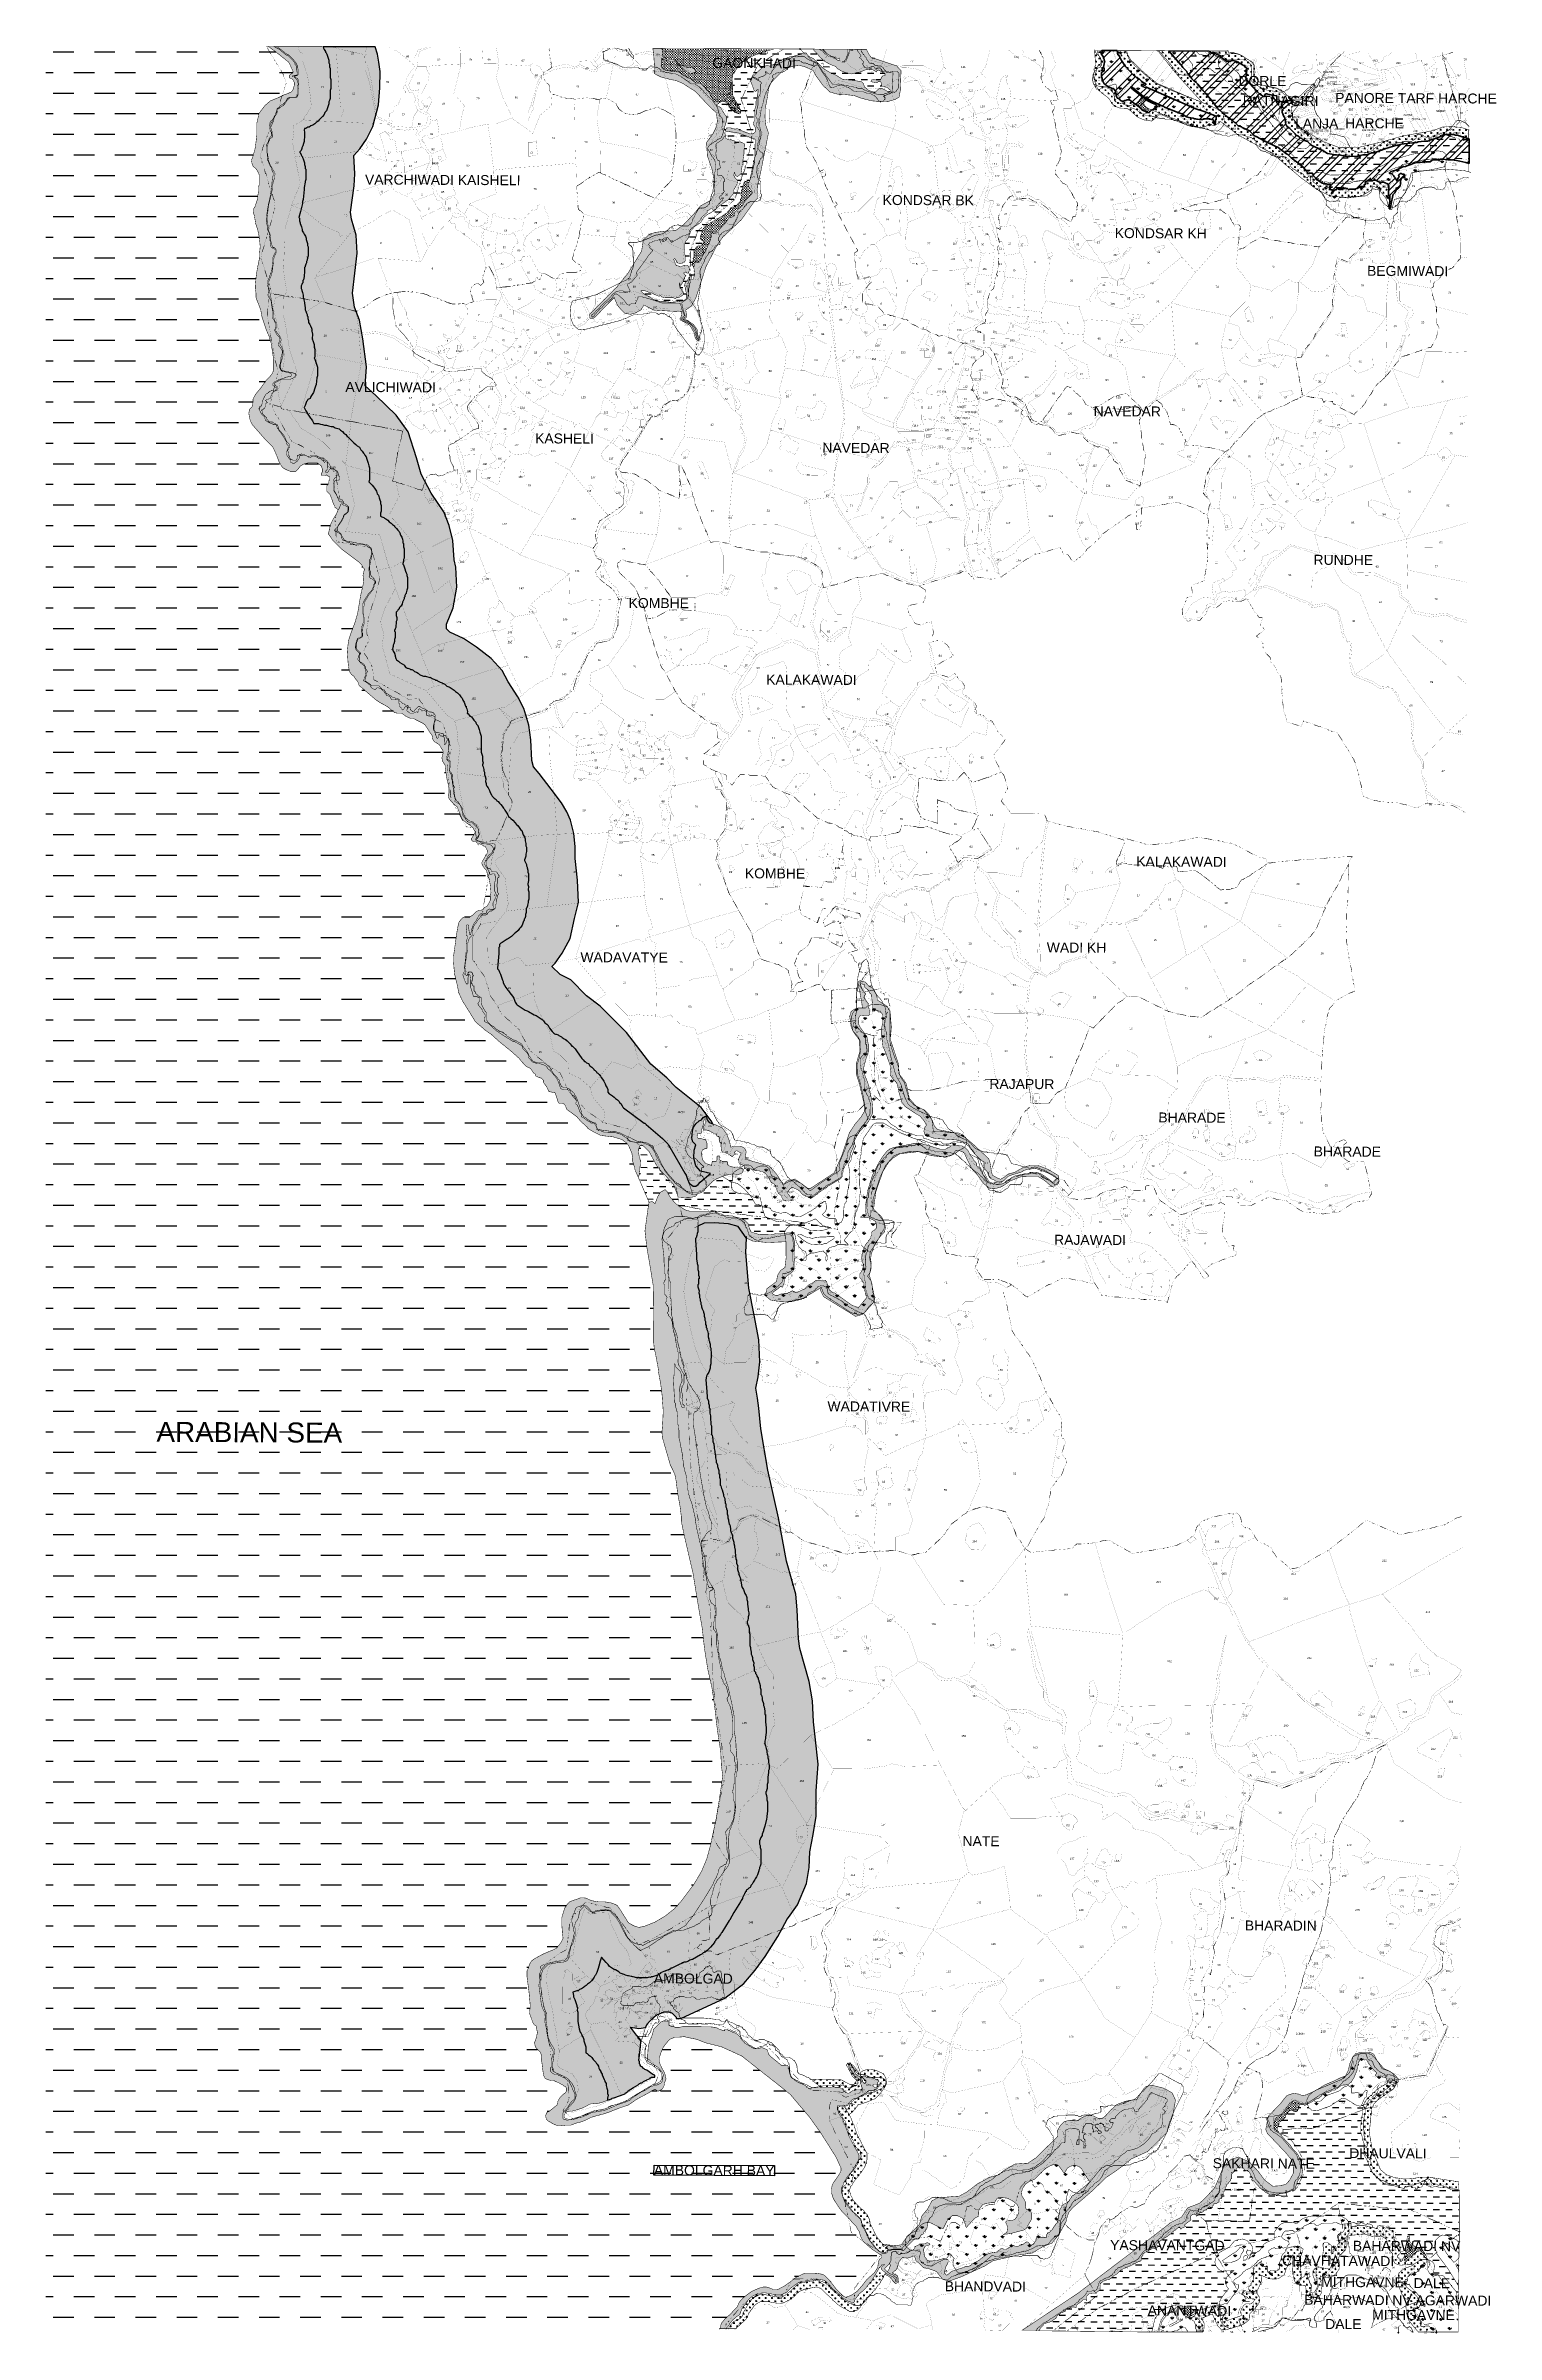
# Model space of a CAD drawing. Header units: metres. Extents: x 318080 to 326887, y 1838772 to 1852662.
import ezdxf

# ---------------------------------------------------------------- set-up
doc = ezdxf.new("R2010")
doc.units = ezdxf.units.M
doc.header["$MEASUREMENT"] = 0
for name, color, linetype in [('200M CRZ LINE', 22, 'Continuous'), ('500M CRZ LINE', 11, 'Continuous'), ('50M CRZ LINE', 60, 'Continuous'), ('ARABIAN SEA', 141, 'Continuous'), ('BAY TEXT', 7, 'Continuous'), ('CRZ LINE FOR RIVER OR CREEK', 84, 'Continuous'), ('CVCA', 229, 'Continuous'), ('HAZARDS LINE', 1, 'Continuous'), ('HIGH TIDE LINE', 6, 'Continuous'), ('INTERTIDAL ZONE', 5, 'Continuous'), ('LOW TIDE LINE', 5, 'Continuous'), ('MANGROOVES', 112, 'Continuous'), ('NDZ-200M FROM CRZ', 30, 'Continuous'), ('NDZ-500M FROM CRZ', 2, 'Continuous'), ('RIVER', 4, 'Continuous'), ('SURVEY NO.', 7, 'Continuous'), ('SURVEY PLOT BOUNDARY', 35, 'Continuous'), ('VILLAGE BOUNDARY', 212, 'Continuous'), ('VILLAGE NAME', 3, 'Continuous')]:
    doc.layers.add(name, color=color, linetype=linetype)
doc.styles.add('PDF Arial', font='arial.ttf')
doc.styles.get("Standard").update_dxf_attribs({"font": 'arial.ttf'})
pattern_1 = [(44.7242, (307091.11, 1837970.98), (171.1491, -0.8239), [242.0442]), (44.7242, (307127.42, 1837970.81), (171.1491, -0.8239), [242.0442]), (44.7242, (307163.72, 1837970.63), (171.1491, -0.8239), [242.0442])]
pattern_2 = [(359.724175, (307091.112, 1837970.982), (19.304521, 19.119544), [9.606128, -28.818383]), (89.724175, (307095.892, 1837966.156), (-19.119544, 19.304521), [9.606128, -28.818383])]
pattern_3 = [(359.724175, (307091.112, 1837970.982), (7.7218084, 7.6478177), [3.842451, -11.527353]), (89.724175, (307093.024, 1837969.051), (-7.6478177, 7.7218084), [3.842451, -11.527353])]
pattern_4 = [(89.72418, (307091.11, 1837970.98), (-54.07824, 54.60143), [14.4092, -94.27174]), (44.72418, (307091.11, 1837970.98), (-54.07824, 54.60143), [14.4092, -62.43983]), (134.72418, (307091.11, 1837970.98), (-54.60143, -54.07824), [14.4092, -62.43983])]
pattern_5 = [(359.72418, (307091.112, 1837970.98), (38.60904, 38.23909), [38.42451, -38.42451])]

# ---------------------------------------------------------------- blocks, each defined once
blk = doc.blocks.new('22')
at = {"layer": 'ARABIAN SEA'}
h = blk.add_hatch(dxfattribs=at)
h.set_pattern_fill('DASH', color=256, scale=1000)
h.paths.add_polyline_path([(320568, 1847222), (320579, 1847302), (320589, 1847343), (320617, 1847377), (320642, 1847371), (320654, 1847375), (320670, 1847383), (320702, 1847415), (320722, 1847415), (320735, 1847419), (320743, 1847431), (320759, 1847439), (320771, 1847459), (320779, 1847475), (320779, 1847495), (320783, 1847523), (320780, 1847560), (320772, 1847608), (320764, 1847616), (320760, 1847640), (320756, 1847657), (320740, 1847673), (320726, 1847701), (320736, 1847721), (320756, 1847753), (320760, 1847761), (320761, 1847778), (320749, 1847802), (320736, 1847806), (320732, 1847810), (320708, 1847822), (320684, 1847822), (320668, 1847839), (320660, 1847847), (320668, 1847855), (320676, 1847867), (320688, 1847891), (320672, 1847915), (320656, 1847931), (320618, 1847954), (320612, 1847964), (320607, 1847969), (320596, 1848000), (320584, 1848025), (320580, 1848041), (320551, 1848064), (320544, 1848073), (320529, 1848088), (320524, 1848114), (320528, 1848126), (320528, 1848154), (320524, 1848178), (320517, 1848206), (320509, 1848255), (320501, 1848301), (320497, 1848307), (320482, 1848329), (320493, 1848372), (320493, 1848380), (320489, 1848388), (320481, 1848400), (320470, 1848418), (320461, 1848425), (320429, 1848441), (320429, 1848461), (320425, 1848477), (320413, 1848493), (320405, 1848506), (320382, 1848540), (320369, 1848550), (320353, 1848558), (320329, 1848570), (320313, 1848579), (320296, 1848579), (320268, 1848591), (320252, 1848603), (320240, 1848611), (320198, 1848611), (320192, 1848624), (320176, 1848632), (320164, 1848644), (320152, 1848652), (320131, 1848664), (320115, 1848672), (320083, 1848693), (320055, 1848717), (320023, 1848745), (319999, 1848766), (319983, 1848778), (319975, 1848802), (319947, 1848838), (319929, 1848851), (319919, 1848887), (319915, 1848923), (319911, 1848984), (319915, 1849024), (319920, 1849057), (319936, 1849105), (319956, 1849157), (319973, 1849214), (319985, 1849286), (319993, 1849331), (320006, 1849387), (320010, 1849415), (320010, 1849431), (320006, 1849447), (320014, 1849488), (320006, 1849496), (319998, 1849512), (319982, 1849528), (319938, 1849561), (319874, 1849609), (319822, 1849662), (319802, 1849691), (319796, 1849697), (319804, 1849737), (319814, 1849767), (319826, 1849791), (319847, 1849823), (319851, 1849836), (319851, 1849848), (319843, 1849856), (319835, 1849860), (319835, 1849868), (319827, 1849880), (319819, 1849904), (319807, 1849937), (319795, 1849949), (319787, 1849957), (319787, 1849993), (319795, 1850001), (319799, 1850013), (319799, 1850021), (319803, 1850046), (319795, 1850050), (319782, 1850056), (319755, 1850047), (319755, 1850070), (319759, 1850094), (319755, 1850106), (319751, 1850114), (319727, 1850131), (319675, 1850131), (319646, 1850123), (319626, 1850111), (319602, 1850079), (319565, 1850079), (319522, 1850097), (319499, 1850131), (319485, 1850168), (319469, 1850205), (319457, 1850229), (319437, 1850249), (319409, 1850277), (319373, 1850318), (319345, 1850350), (319337, 1850358), (319325, 1850379), (319311, 1850420), (319317, 1850455), (319333, 1850471), (319338, 1850496), (319338, 1850516), (319353, 1850546), (319382, 1850580), (319419, 1850632), (319443, 1850656), (319455, 1850673), (319464, 1850693), (319464, 1850761), (319460, 1850781), (319456, 1850810), (319452, 1850830), (319448, 1850858), (319436, 1850899), (319420, 1850935), (319393, 1851016), (319385, 1851060), (319369, 1851101), (319357, 1851133), (319357, 1851157), (319353, 1851185), (319353, 1851210), (319357, 1851258), (319366, 1851319), (319370, 1851335), (319378, 1851375), (319378, 1851403), (319382, 1851443), (319379, 1851476), (319375, 1851508), (319367, 1851544), (319355, 1851581), (319347, 1851629), (319338, 1851658), (319343, 1851674), (319351, 1851686), (319364, 1851726), (319372, 1851782), (319372, 1851803), (319376, 1851819), (319376, 1851879), (319365, 1851904), (319352, 1851920), (319340, 1851928), (319326, 1851963), (319337, 1851988), (319349, 1852029), (319353, 1852049), (319357, 1852081), (319362, 1852125), (319362, 1852194), (319370, 1852230), (319374, 1852250), (319386, 1852267), (319411, 1852299), (319443, 1852327), (319492, 1852347), (319524, 1852363), (319548, 1852371), (319573, 1852383), (319581, 1852395), (319585, 1852407), (319589, 1852423), (319589, 1852439), (319581, 1852455), (319573, 1852463), (319561, 1852463), (319561, 1852486), (319573, 1852492), (319581, 1852500), (319581, 1852508), (319573, 1852524), (319561, 1852552), (319553, 1852564), (319533, 1852580), (319477, 1852625), (319437, 1852654), (319427, 1852658), (318080, 1852658), (318080, 1838806), (322171, 1838806), (322174, 1838810), (322182, 1838838), (322202, 1838863), (322238, 1838895), (322263, 1838923), (322279, 1838939), (322291, 1838967), (322316, 1838995), (322332, 1839007), (322364, 1839031), (322426, 1839059), (322453, 1839059), (322481, 1839051), (322497, 1839043), (322514, 1839043), (322534, 1839047), (322538, 1839051), (322562, 1839063), (322602, 1839091), (322627, 1839111), (322647, 1839123), (322687, 1839143), (322756, 1839142), (322797, 1839136), (322812, 1839126), (322832, 1839106), (322849, 1839089), (322848, 1839087), (322877, 1839049), (322921, 1839004), (322937, 1838996), (322949, 1839000), (322969, 1839008), (323006, 1839032), (323034, 1839064), (323066, 1839105), (323111, 1839145), (323131, 1839177), (323138, 1839224), (323156, 1839237), (323156, 1839249), (323152, 1839253), (323136, 1839262), (323100, 1839286), (323043, 1839335), (323027, 1839367), (323019, 1839395), (323011, 1839407), (322999, 1839428), (322979, 1839448), (322959, 1839472), (322935, 1839497), (322911, 1839521), (322891, 1839549), (322861, 1839595), (322851, 1839630), (322851, 1839670), (322864, 1839695), (322876, 1839711), (322892, 1839735), (322900, 1839747), (322908, 1839763), (322908, 1839783), (322900, 1839799), (322880, 1839844), (322824, 1839933), (322780, 1840002), (322716, 1840091), (322600, 1840228), (322524, 1840289), (322399, 1840387), (322307, 1840460), (322182, 1840517), (322153, 1840524), (322085, 1840541), (322033, 1840562), (321992, 1840570), (321956, 1840578), (321924, 1840575), (321900, 1840575), (321871, 1840563), (321855, 1840547), (321839, 1840527), (321827, 1840510), (321814, 1840478), (321806, 1840450), (321806, 1840426), (321810, 1840410), (321822, 1840385), (321838, 1840357), (321847, 1840322), (321838, 1840301), (321832, 1840270), (321801, 1840240), (321785, 1840256), (321777, 1840257), (321765, 1840253), (321741, 1840237), (321688, 1840209), (321660, 1840193), (321619, 1840164), (321599, 1840157), (321563, 1840145), (321502, 1840121), (321466, 1840109), (321421, 1840097), (321393, 1840089), (321341, 1840063), (321300, 1840053), (321268, 1840041), (321236, 1840041), (321192, 1840035), (321138, 1840059), (321131, 1840066), (321120, 1840072), (321114, 1840101), (321123, 1840118), (321131, 1840122), (321143, 1840130), (321159, 1840143), (321184, 1840163), (321188, 1840185), (321204, 1840211), (321212, 1840219), (321220, 1840227), (321232, 1840235), (321241, 1840247), (321241, 1840263), (321237, 1840275), (321225, 1840279), (321189, 1840301), (321180, 1840304), (321164, 1840312), (321142, 1840312), (321112, 1840324), (321104, 1840340), (321100, 1840361), (321096, 1840389), (321092, 1840425), (321088, 1840441), (321092, 1840458), (321084, 1840482), (321053, 1840513), (321048, 1840542), (321057, 1840567), (321061, 1840583), (321065, 1840603), (321057, 1840643), (321040, 1840655), (321029, 1840688), (321014, 1840728), (321021, 1840748), (321021, 1840773), (321014, 1840849), (321002, 1840942), (321002, 1840962), (321002, 1840978), (321010, 1840994), (321023, 1841033), (321047, 1841051), (321099, 1841079), (321136, 1841095), (321156, 1841103), (321180, 1841115), (321201, 1841139), (321209, 1841151), (321221, 1841175), (321217, 1841207), (321213, 1841260), (321213, 1841300), (321230, 1841357), (321255, 1841394), (321282, 1841405), (321307, 1841413), (321327, 1841421), (321359, 1841420), (321383, 1841408), (321395, 1841404), (321412, 1841400), (321440, 1841396), (321476, 1841396), (321521, 1841389), (321549, 1841375), (321569, 1841347), (321597, 1841302), (321617, 1841270), (321637, 1841258), (321653, 1841250), (321681, 1841241), (321717, 1841249), (321778, 1841273), (321839, 1841309), (321895, 1841353), (321936, 1841398), (321981, 1841458), (322017, 1841506), (322062, 1841582), (322094, 1841659), (322115, 1841736), (322148, 1841889), (322165, 1841989), (322181, 1842094), (322190, 1842163), (322182, 1842223), (322178, 1842308), (322163, 1842405), (322151, 1842490), (322147, 1842538), (322135, 1842627), (322124, 1842700), (322100, 1842805), (322080, 1842930), (322065, 1843063), (322049, 1843152), (322030, 1843265), (322010, 1843390), (321978, 1843528), (321955, 1843628), (321939, 1843705), (321939, 1843733), (321931, 1843798), (321916, 1843879), (321908, 1843947), (321900, 1843988), (321888, 1844016), (321872, 1844048), (321824, 1844214), (321821, 1844246), (321825, 1844291), (321829, 1844375), (321822, 1844472), (321814, 1844537), (321802, 1844602), (321798, 1844638), (321782, 1844723), (321775, 1844751), (321771, 1844791), (321771, 1844872), (321768, 1845138), (321749, 1845255), (321729, 1845372), (321718, 1845469), (321738, 1845614), (321743, 1845643), (321675, 1845800), (321671, 1845808), (321667, 1845821), (321659, 1845833), (321655, 1845853), (321643, 1845893), (321643, 1845913), (321639, 1845938), (321631, 1845958), (321619, 1845986), (321607, 1846002), (321579, 1846023), (321527, 1846039), (321450, 1846048), (321402, 1846072), (321370, 1846092), (321366, 1846100), (321329, 1846133), (321305, 1846161), (321277, 1846182), (321242, 1846207), (321237, 1846226), (321229, 1846238), (321217, 1846242), (321197, 1846242), (321189, 1846255), (321181, 1846283), (321177, 1846295), (321173, 1846307), (321133, 1846315), (321129, 1846327), (321121, 1846344), (321101, 1846371), (321101, 1846384), (321089, 1846396), (321058, 1846404), (321052, 1846421), (321044, 1846425), (321024, 1846453), (321012, 1846461), (321000, 1846465), (320984, 1846481), (320968, 1846498), (320952, 1846518), (320912, 1846554), (320832, 1846619), (320787, 1846660), (320747, 1846688), (320723, 1846709), (320690, 1846737), (320647, 1846806), (320611, 1846863), (320587, 1846915), (320579, 1846959), (320563, 1847024), (320559, 1847060), (320556, 1847101), (320556, 1847137)])
h.paths.add_polyline_path([(321773, 1839799), (322505, 1839796), (322505, 1839733), (321772, 1839737)], flags=0)
h.paths.add_polyline_path([(318721, 1844123), (319910, 1844118), (319911, 1844367), (318722, 1844373)], flags=24)
h.paths.add_polyline_path([(321757, 1839705), (322520, 1839701), (322521, 1839826), (321758, 1839829)], flags=24)
at = {"layer": 'CVCA'}
h = blk.add_hatch(dxfattribs=at)
h.set_pattern_fill('GOST_GROUND', color=256, scale=12.102208, angle=-0.2758)
h.set_pattern_definition(pattern_1)
h.paths.add_polyline_path([(324679, 1852398), (324667, 1852411), (324671, 1852415), (324744, 1852354), (324796, 1852325), (324856, 1852297), (324868, 1852293), (324873, 1852289), (324909, 1852276), (324953, 1852256), (324957, 1852256), (324965, 1852252), (324977, 1852248), (325005, 1852231), (325021, 1852227), (325046, 1852223), (325054, 1852219), (325062, 1852219), (325082, 1852215), (325106, 1852215), (325110, 1852219), (325146, 1852219), (325159, 1852215), (325167, 1852214), (325167, 1852210), (325171, 1852206), (325171, 1852190), (325175, 1852186), (325175, 1852182), (325179, 1852182), (325179, 1852190), (325183, 1852198), (325183, 1852210), (325187, 1852218), (325187, 1852235), (325114, 1852263), (325062, 1852280), (324772, 1852406), (324748, 1852410), (324744, 1852414), (324740, 1852414), (324736, 1852418), (324732, 1852418), (324732, 1852426), (324744, 1852426), (324748, 1852422), (324756, 1852422), (324760, 1852426), (324760, 1852430), (324756, 1852434), (324748, 1852434), (324740, 1852442), (324736, 1852442), (324732, 1852447), (324724, 1852455), (324720, 1852459), (324708, 1852463), (324696, 1852475), (324684, 1852483), (324636, 1852536), (324628, 1852548), (324612, 1852572), (324596, 1852605), (324592, 1852605), (324588, 1852617), (324585, 1852633), (324491, 1852633), (324487, 1852629), (324483, 1852625), (324483, 1852621), (324487, 1852617), (324487, 1852613), (324499, 1852597), (324503, 1852585), (324507, 1852581), (324507, 1852573), (324511, 1852569), (324507, 1852553), (324503, 1852532), (324507, 1852524), (324506, 1852508), (324502, 1852508), (324498, 1852504), (324494, 1852504), (324490, 1852500), (324490, 1852476), (324494, 1852464), (324494, 1852460), (324498, 1852448), (324502, 1852440), (324506, 1852431), (324518, 1852423), (324522, 1852419), (324546, 1852407), (324554, 1852403), (324558, 1852403), (324566, 1852399), (324570, 1852391), (324574, 1852387), (324574, 1852379), (324578, 1852371), (324578, 1852359), (324582, 1852350), (324586, 1852346), (324594, 1852342), (324602, 1852334), (324606, 1852330), (324615, 1852326), (324623, 1852326), (324631, 1852330), (324639, 1852330), (324643, 1852334), (324659, 1852334), (324671, 1852326), (324715, 1852293), (324735, 1852273), (324743, 1852269), (324772, 1852257), (324780, 1852257), (324788, 1852265), (324796, 1852273), (324800, 1852273), (324820, 1852281), (324824, 1852285), (324824, 1852301), (324820, 1852305), (324800, 1852313), (324768, 1852329), (324724, 1852362)])
h = blk.add_hatch(dxfattribs=at)
h.set_pattern_fill('GOST_GROUND', color=256, scale=12.102208, angle=-0.2758)
h.set_pattern_definition(pattern_1)
h.paths.add_polyline_path([(325144, 1852630), (324899, 1852631), (324918, 1852607), (324971, 1852546), (324975, 1852542), (324983, 1852530), (325007, 1852506), (325011, 1852498), (325015, 1852494), (325031, 1852473), (325035, 1852469), (325039, 1852461), (325051, 1852449), (325063, 1852441), (325075, 1852429), (325091, 1852408), (325099, 1852396), (325115, 1852380), (325119, 1852376), (325143, 1852348), (325147, 1852344), (325183, 1852299), (325191, 1852287), (325243, 1852238), (325288, 1852206), (325296, 1852198), (325304, 1852194), (325320, 1852177), (325340, 1852169), (325344, 1852165), (325388, 1852145), (325400, 1852133), (325404, 1852129), (325408, 1852125), (325412, 1852120), (325420, 1852116), (325424, 1852112), (325428, 1852112), (325477, 1852084), (325549, 1852051), (325561, 1852047), (325585, 1852027), (325597, 1852019), (325601, 1852015), (325605, 1852011), (325621, 1852002), (325633, 1851990), (325637, 1851986), (325641, 1851982), (325674, 1851958), (325714, 1851925), (325734, 1851901), (325738, 1851897), (325738, 1851893), (325742, 1851889), (325746, 1851889), (325750, 1851885), (325754, 1851889), (325770, 1851889), (325774, 1851885), (325774, 1851877), (325778, 1851873), (325782, 1851869), (325790, 1851860), (325794, 1851852), (325830, 1851828), (325834, 1851828), (325842, 1851824), (325855, 1851824), (325859, 1851820), (325879, 1851820), (325879, 1851812), (325875, 1851808), (325875, 1851804), (325871, 1851800), (325875, 1851800), (325879, 1851795), (325883, 1851787), (325891, 1851787), (325895, 1851783), (325887, 1851767), (325887, 1851763), (325903, 1851783), (325907, 1851787), (325915, 1851787), (325923, 1851795), (325927, 1851791), (325943, 1851791), (325947, 1851795), (325943, 1851799), (325915, 1851799), (325931, 1851799), (325955, 1851795), (325967, 1851795), (325971, 1851799), (325975, 1851795), (325983, 1851795), (325987, 1851791), (325991, 1851787), (325996, 1851791), (326024, 1851791), (326040, 1851795), (326044, 1851795), (326048, 1851799), (326052, 1851799), (326056, 1851803), (326064, 1851807), (326076, 1851807), (326080, 1851803), (326084, 1851807), (326084, 1851819), (326092, 1851819), (326093, 1851831), (326089, 1851835), (326093, 1851835), (326093, 1851839), (326101, 1851839), (326105, 1851843), (326137, 1851843), (326141, 1851847), (326149, 1851851), (326153, 1851847), (326169, 1851838), (326177, 1851834), (326197, 1851834), (326197, 1851838), (326201, 1851834), (326206, 1851834), (326210, 1851830), (326214, 1851830), (326218, 1851826), (326222, 1851826), (326230, 1851822), (326230, 1851818), (326234, 1851814), (326233, 1851753), (326241, 1851753), (326241, 1851717), (326237, 1851697), (326237, 1851673), (326245, 1851677), (326249, 1851705), (326258, 1851753), (326258, 1851757), (326266, 1851765), (326270, 1851769), (326278, 1851786), (326286, 1851794), (326294, 1851798), (326302, 1851806), (326306, 1851822), (326306, 1851842), (326311, 1851858), (326315, 1851862), (326331, 1851862), (326331, 1851866), (326327, 1851866), (326331, 1851874), (326331, 1851878), (326327, 1851882), (326315, 1851882), (326311, 1851886), (326303, 1851886), (326299, 1851882), (326294, 1851874), (326298, 1851866), (326294, 1851862), (326282, 1851842), (326274, 1851858), (326266, 1851866), (326262, 1851874), (326254, 1851882), (326254, 1851886), (326238, 1851887), (326238, 1851891), (326242, 1851895), (326246, 1851899), (326262, 1851903), (326266, 1851903), (326295, 1851915), (326319, 1851927), (326335, 1851930), (326343, 1851934), (326367, 1851942), (326388, 1851950), (326404, 1851954), (326424, 1851954), (326452, 1851958), (326488, 1851958), (326488, 1851962), (326493, 1851962), (326493, 1851966), (326497, 1851966), (326501, 1851970), (326537, 1851970), (326537, 1851966), (326541, 1851966), (326541, 1851970), (326545, 1851974), (326561, 1851974), (326593, 1851970), (326614, 1851969), (326646, 1851965), (326666, 1851961), (326702, 1851953), (326722, 1851948), (326723, 1852096), (326719, 1852098), (326687, 1852110), (326679, 1852110), (326667, 1852114), (326651, 1852119), (326639, 1852119), (326626, 1852123), (326582, 1852123), (326566, 1852119), (326530, 1852103), (326477, 1852087), (326473, 1852083), (326449, 1852083), (326412, 1852079), (326404, 1852075), (326396, 1852075), (326312, 1852064), (326263, 1852052), (326211, 1852036), (326146, 1852012), (326130, 1852012), (326101, 1852000), (326077, 1852000), (326061, 1851996), (326049, 1851992), (325997, 1851989), (325980, 1851989), (325940, 1851997), (325916, 1852001), (325892, 1852001), (325888, 1852005), (325863, 1852009), (325839, 1852022), (325835, 1852026), (325823, 1852030), (325811, 1852034), (325807, 1852038), (325763, 1852058), (325739, 1852083), (325735, 1852083), (325723, 1852087), (325715, 1852091), (325707, 1852099), (325695, 1852103), (325691, 1852107), (325682, 1852115), (325670, 1852119), (325666, 1852127), (325662, 1852131), (325630, 1852164), (325618, 1852172), (325614, 1852176), (325614, 1852180), (325610, 1852184), (325606, 1852196), (325606, 1852200), (325602, 1852224), (325594, 1852237), (325590, 1852249), (325586, 1852257), (325586, 1852273), (325590, 1852277), (325595, 1852281), (325603, 1852285), (325615, 1852297), (325623, 1852305), (325631, 1852309), (325635, 1852313), (325647, 1852313), (325651, 1852317), (325651, 1852329), (325631, 1852329), (325603, 1852325), (325566, 1852321), (325554, 1852322), (325555, 1852358), (325551, 1852358), (325490, 1852370), (325486, 1852370), (325478, 1852354), (325474, 1852354), (325450, 1852370), (325430, 1852387), (325426, 1852395), (325406, 1852415), (325378, 1852447), (325369, 1852456), (325366, 1852472), (325366, 1852476), (325370, 1852484), (325370, 1852528), (325358, 1852536), (325350, 1852544), (325314, 1852565), (325305, 1852569), (325289, 1852573), (325281, 1852573), (325273, 1852569), (325245, 1852569), (325245, 1852573), (325237, 1852577), (325221, 1852589), (325217, 1852593), (325213, 1852593), (325209, 1852602), (325173, 1852618), (325160, 1852618), (325152, 1852622), (325148, 1852626)])
at = {"layer": 'INTERTIDAL ZONE'}
h = blk.add_hatch(dxfattribs=at)
h.set_pattern_fill('CROSS', color=256, scale=1.210221, angle=-0.2758)
h.set_pattern_definition(pattern_3)
h.paths.add_polyline_path([(320002, 1849369), (319993, 1849331), (319985, 1849286), (319973, 1849214), (319956, 1849157), (319936, 1849105), (319920, 1849057), (319915, 1849024), (319911, 1848984), (319915, 1848923), (319919, 1848887), (319927, 1848859), (319935, 1848847), (319951, 1848835), (319959, 1848822), (319975, 1848802), (319983, 1848778), (319999, 1848766), (320023, 1848745), (320055, 1848717), (320083, 1848693), (320115, 1848672), (320131, 1848664), (320152, 1848652), (320164, 1848644), (320176, 1848632), (320192, 1848624), (320196, 1848615), (320216, 1848611), (320240, 1848611), (320252, 1848603), (320268, 1848591), (320296, 1848579), (320313, 1848579), (320329, 1848570), (320353, 1848558), (320369, 1848550), (320385, 1848538), (320389, 1848530), (320405, 1848506), (320413, 1848493), (320425, 1848477), (320429, 1848461), (320429, 1848457), (320433, 1848445), (320441, 1848437), (320449, 1848433), (320461, 1848425), (320469, 1848420), (320481, 1848400), (320489, 1848388), (320493, 1848380), (320493, 1848368), (320489, 1848356), (320485, 1848340), (320489, 1848320), (320497, 1848307), (320505, 1848295), (320505, 1848279), (320509, 1848255), (320517, 1848206), (320524, 1848178), (320528, 1848154), (320528, 1848126), (320524, 1848114), (320528, 1848093), (320544, 1848073), (320560, 1848057), (320580, 1848041), (320584, 1848025), (320596, 1848000), (320604, 1847976), (320612, 1847964), (320636, 1847944), (320656, 1847931), (320664, 1847923), (320672, 1847919), (320680, 1847903), (320688, 1847891), (320684, 1847883), (320676, 1847867), (320668, 1847855), (320664, 1847851), (320664, 1847843), (320668, 1847839), (320676, 1847830), (320692, 1847830), (320700, 1847822), (320708, 1847822), (320724, 1847814), (320732, 1847810), (320736, 1847806), (320749, 1847802), (320757, 1847786), (320761, 1847778), (320760, 1847761), (320756, 1847753), (320736, 1847721), (320728, 1847705), (320728, 1847697), (320736, 1847681), (320744, 1847669), (320756, 1847657), (320760, 1847640), (320764, 1847616), (320772, 1847608), (320780, 1847560), (320783, 1847523), (320779, 1847495), (320779, 1847475), (320771, 1847459), (320759, 1847439), (320743, 1847431), (320735, 1847419), (320722, 1847415), (320710, 1847415), (320694, 1847407), (320670, 1847383), (320654, 1847375), (320642, 1847371), (320625, 1847375), (320613, 1847371), (320605, 1847363), (320589, 1847343), (320581, 1847310), (320577, 1847286), (320568, 1847222), (320556, 1847137), (320556, 1847101), (320559, 1847060), (320563, 1847024), (320579, 1846959), (320587, 1846915), (320611, 1846863), (320647, 1846806), (320687, 1846741), (320699, 1846729), (320723, 1846709), (320747, 1846688), (320787, 1846660), (320832, 1846619), (320912, 1846554), (320952, 1846518), (320968, 1846498), (320984, 1846481), (321000, 1846465), (321012, 1846461), (321024, 1846453), (321044, 1846425), (321052, 1846421), (321056, 1846409), (321073, 1846400), (321089, 1846396), (321101, 1846384), (321101, 1846372), (321109, 1846360), (321121, 1846344), (321129, 1846327), (321133, 1846315), (321173, 1846307), (321177, 1846295), (321181, 1846283), (321189, 1846255), (321197, 1846242), (321217, 1846242), (321229, 1846238), (321237, 1846226), (321241, 1846210), (321249, 1846202), (321277, 1846182), (321305, 1846161), (321329, 1846133), (321366, 1846100), (321370, 1846092), (321402, 1846072), (321450, 1846048), (321527, 1846039), (321579, 1846023), (321607, 1846002), (321619, 1845986), (321631, 1845958), (321639, 1845938), (321643, 1845913), (321643, 1845893), (321655, 1845853), (321659, 1845833), (321667, 1845821), (321671, 1845808), (321675, 1845800), (321679, 1845800), (321683, 1845808), (321687, 1845837), (321687, 1845853), (321691, 1845873), (321691, 1845889), (321687, 1845909), (321683, 1845921), (321679, 1845946), (321680, 1845966), (321684, 1845978), (321688, 1845986), (321696, 1845990), (321712, 1845982), (321744, 1845949), (321792, 1845860), (321820, 1845828), (321892, 1845751), (321908, 1845706), (321920, 1845674), (321985, 1845670), (322025, 1845678), (322037, 1845694), (322025, 1845690), (322017, 1845690), (322009, 1845690), (322005, 1845690), (321997, 1845694), (321989, 1845694), (321985, 1845698), (321977, 1845702), (321973, 1845702), (321973, 1845706), (321953, 1845718), (321937, 1845731), (321925, 1845739), (321900, 1845759), (321892, 1845771), (321868, 1845795), (321840, 1845832), (321832, 1845848), (321812, 1845876), (321792, 1845917), (321776, 1845949), (321768, 1845961), (321756, 1845977), (321740, 1845990), (321728, 1845994), (321712, 1846002), (321696, 1846006), (321684, 1846006), (321664, 1846006), (321643, 1846010), (321631, 1846014), (321623, 1846018), (321611, 1846031), (321607, 1846031), (321603, 1846035), (321595, 1846039), (321579, 1846051), (321571, 1846055), (321559, 1846059), (321555, 1846059), (321535, 1846067), (321527, 1846067), (321515, 1846067), (321511, 1846067), (321503, 1846067), (321499, 1846067), (321486, 1846068), (321470, 1846068), (321458, 1846072), (321450, 1846076), (321438, 1846076), (321434, 1846080), (321430, 1846084), (321422, 1846084), (321422, 1846088), (321422, 1846096), (321422, 1846100), (321422, 1846104), (321418, 1846108), (321418, 1846112), (321414, 1846116), (321410, 1846124), (321406, 1846124), (321398, 1846124), (321390, 1846124), (321386, 1846129), (321378, 1846133), (321374, 1846133), (321370, 1846137), (321342, 1846157), (321338, 1846157), (321334, 1846161), (321334, 1846165), (321330, 1846181), (321322, 1846193), (321318, 1846206), (321314, 1846218), (321310, 1846226), (321306, 1846234), (321302, 1846238), (321298, 1846238), (321298, 1846246), (321302, 1846250), (321302, 1846258), (321298, 1846266), (321298, 1846274), (321294, 1846278), (321290, 1846286), (321282, 1846290), (321278, 1846294), (321274, 1846294), (321270, 1846303), (321266, 1846307), (321266, 1846311), (321262, 1846319), (321246, 1846327), (321225, 1846327), (321209, 1846331), (321205, 1846335), (321193, 1846372), (321181, 1846396), (321145, 1846440), (321129, 1846453), (321121, 1846465), (321117, 1846469), (321101, 1846477), (321089, 1846481), (321073, 1846485), (321061, 1846485), (321037, 1846493), (321029, 1846501), (321017, 1846514), (321013, 1846518), (321009, 1846522), (321009, 1846538), (321005, 1846546), (320997, 1846554), (320985, 1846566), (320977, 1846574), (320973, 1846586), (320973, 1846590), (320961, 1846599), (320924, 1846619), (320916, 1846619), (320884, 1846639), (320844, 1846664), (320820, 1846680), (320788, 1846708), (320768, 1846729), (320755, 1846733), (320743, 1846741), (320744, 1846761), (320748, 1846769), (320748, 1846781), (320732, 1846801), (320732, 1846809), (320708, 1846838), (320708, 1846842), (320704, 1846846), (320704, 1846850), (320708, 1846854), (320712, 1846862), (320716, 1846866), (320716, 1846882), (320712, 1846886), (320704, 1846886), (320700, 1846890), (320680, 1846890), (320676, 1846894), (320668, 1846923), (320660, 1846947), (320660, 1846991), (320656, 1847020), (320652, 1847024), (320648, 1847024), (320648, 1847016), (320644, 1847008), (320644, 1846971), (320640, 1846967), (320636, 1846967), (320632, 1846971), (320628, 1846979), (320624, 1846988), (320624, 1846996), (320620, 1847000), (320616, 1847008), (320616, 1847012), (320612, 1847024), (320620, 1847040), (320620, 1847056), (320624, 1847080), (320633, 1847169), (320633, 1847209), (320637, 1847238), (320641, 1847246), (320641, 1847258), (320633, 1847262), (320633, 1847278), (320637, 1847310), (320633, 1847318), (320633, 1847322), (320637, 1847326), (320645, 1847326), (320653, 1847270), (320653, 1847266), (320657, 1847266), (320661, 1847270), (320661, 1847274), (320670, 1847314), (320674, 1847322), (320682, 1847338), (320690, 1847346), (320694, 1847354), (320698, 1847362), (320702, 1847366), (320706, 1847378), (320714, 1847386), (320718, 1847391), (320722, 1847395), (320726, 1847395), (320730, 1847390), (320738, 1847394), (320751, 1847394), (320755, 1847398), (320755, 1847406), (320759, 1847410), (320759, 1847415), (320767, 1847419), (320775, 1847423), (320783, 1847418), (320791, 1847418), (320795, 1847422), (320799, 1847422), (320799, 1847434), (320795, 1847443), (320795, 1847459), (320803, 1847475), (320812, 1847491), (320816, 1847507), (320812, 1847519), (320804, 1847535), (320804, 1847572), (320808, 1847592), (320812, 1847612), (320812, 1847620), (320808, 1847624), (320808, 1847632), (320804, 1847636), (320792, 1847636), (320780, 1847632), (320776, 1847636), (320776, 1847640), (320772, 1847644), (320768, 1847657), (320760, 1847669), (320756, 1847673), (320748, 1847689), (320744, 1847697), (320744, 1847701), (320748, 1847709), (320748, 1847713), (320756, 1847721), (320756, 1847725), (320760, 1847733), (320764, 1847741), (320768, 1847749), (320777, 1847753), (320781, 1847757), (320785, 1847761), (320789, 1847765), (320793, 1847769), (320793, 1847777), (320797, 1847781), (320797, 1847794), (320785, 1847810), (320753, 1847818), (320741, 1847818), (320728, 1847822), (320716, 1847830), (320708, 1847834), (320700, 1847834), (320696, 1847838), (320692, 1847838), (320688, 1847847), (320692, 1847851), (320704, 1847863), (320709, 1847871), (320709, 1847879), (320705, 1847887), (320705, 1847911), (320689, 1847927), (320685, 1847931), (320677, 1847939), (320673, 1847943), (320669, 1847948), (320652, 1847948), (320644, 1847952), (320640, 1847952), (320640, 1847956), (320636, 1847960), (320632, 1847964), (320628, 1847972), (320620, 1847980), (320616, 1847984), (320616, 1847988), (320612, 1847992), (320608, 1847996), (320608, 1848016), (320604, 1848028), (320600, 1848045), (320596, 1848053), (320592, 1848057), (320588, 1848061), (320584, 1848065), (320580, 1848065), (320576, 1848069), (320572, 1848069), (320568, 1848073), (320564, 1848073), (320564, 1848081), (320568, 1848085), (320564, 1848093), (320564, 1848101), (320560, 1848105), (320560, 1848113), (320556, 1848126), (320557, 1848150), (320553, 1848162), (320553, 1848170), (320549, 1848186), (320549, 1848198), (320545, 1848210), (320545, 1848231), (320537, 1848247), (320533, 1848251), (320533, 1848259), (320529, 1848267), (320529, 1848287), (320533, 1848295), (320533, 1848315), (320525, 1848319), (320513, 1848332), (320513, 1848344), (320517, 1848352), (320517, 1848356), (320521, 1848364), (320525, 1848384), (320526, 1848444), (320522, 1848448), (320518, 1848449), (320510, 1848432), (320510, 1848428), (320505, 1848424), (320505, 1848420), (320501, 1848420), (320502, 1848457), (320498, 1848465), (320494, 1848469), (320486, 1848473), (320477, 1848473), (320473, 1848477), (320473, 1848481), (320465, 1848481), (320465, 1848469), (320461, 1848461), (320457, 1848457), (320453, 1848461), (320453, 1848469), (320449, 1848477), (320445, 1848481), (320445, 1848489), (320441, 1848497), (320433, 1848513), (320433, 1848534), (320438, 1848554), (320442, 1848570), (320442, 1848590), (320438, 1848590), (320434, 1848594), (320426, 1848598), (320422, 1848598), (320418, 1848594), (320405, 1848594), (320397, 1848598), (320393, 1848598), (320393, 1848619), (320389, 1848623), (320377, 1848627), (320369, 1848627), (320365, 1848623), (320361, 1848627), (320361, 1848631), (320357, 1848631), (320353, 1848635), (320349, 1848639), (320345, 1848635), (320341, 1848631), (320341, 1848619), (320337, 1848615), (320337, 1848619), (320329, 1848619), (320325, 1848615), (320317, 1848615), (320313, 1848611), (320293, 1848611), (320285, 1848615), (320281, 1848619), (320276, 1848623), (320272, 1848627), (320272, 1848631), (320277, 1848639), (320277, 1848643), (320273, 1848647), (320269, 1848651), (320265, 1848651), (320260, 1848647), (320256, 1848643), (320256, 1848639), (320252, 1848635), (320248, 1848631), (320244, 1848635), (320240, 1848635), (320240, 1848643), (320236, 1848644), (320228, 1848652), (320228, 1848664), (320224, 1848672), (320224, 1848688), (320220, 1848692), (320216, 1848696), (320208, 1848696), (320200, 1848692), (320180, 1848692), (320176, 1848700), (320172, 1848704), (320172, 1848708), (320168, 1848712), (320160, 1848716), (320152, 1848717), (320148, 1848721), (320144, 1848729), (320140, 1848733), (320136, 1848737), (320136, 1848741), (320112, 1848761), (320100, 1848765), (320092, 1848765), (320088, 1848761), (320079, 1848753), (320071, 1848757), (320063, 1848761), (320055, 1848769), (320051, 1848778), (320043, 1848786), (320015, 1848806), (320011, 1848806), (320007, 1848810), (320011, 1848814), (320015, 1848818), (320015, 1848826), (320019, 1848834), (320023, 1848854), (320024, 1848862), (320020, 1848875), (320012, 1848899), (320004, 1848907), (319996, 1848911), (319983, 1848927), (319979, 1848931), (319975, 1848935), (319975, 1848943), (319980, 1848951), (319980, 1848959), (319984, 1848967), (319984, 1848976), (319980, 1848980), (319976, 1848984), (319968, 1848992), (319964, 1848996), (319960, 1849008), (319960, 1849028), (319968, 1849048), (319968, 1849052), (319972, 1849060), (319972, 1849064), (319980, 1849068), (319988, 1849068), (319992, 1849072), (320000, 1849080), (320000, 1849097), (319996, 1849105), (319997, 1849133), (320001, 1849141), (320005, 1849153), (320005, 1849157), (320009, 1849161), (320009, 1849201), (320005, 1849218), (320005, 1849274), (320009, 1849286), (320018, 1849302), (320038, 1849334), (320046, 1849342), (320050, 1849346), (320058, 1849354), (320062, 1849362), (320066, 1849371), (320070, 1849379), (320070, 1849387), (320074, 1849395), (320078, 1849403), (320079, 1849403), (320079, 1849411), (320075, 1849415), (320067, 1849423), (320050, 1849431), (320046, 1849435), (320042, 1849439), (320046, 1849439), (320047, 1849467), (320043, 1849472), (320043, 1849496), (320047, 1849508), (320047, 1849544), (320051, 1849548), (320051, 1849552), (320055, 1849560), (320055, 1849568), (320059, 1849576), (320059, 1849592), (320055, 1849605), (320051, 1849609), (320047, 1849617), (320043, 1849617), (320031, 1849625), (320015, 1849633), (320003, 1849637), (319999, 1849633), (319959, 1849633), (319951, 1849637), (319947, 1849637), (319939, 1849641), (319930, 1849641), (319926, 1849646), (319918, 1849646), (319906, 1849650), (319898, 1849658), (319890, 1849658), (319886, 1849662), (319882, 1849662), (319878, 1849670), (319878, 1849674), (319874, 1849682), (319874, 1849690), (319870, 1849694), (319870, 1849698), (319862, 1849702), (319858, 1849706), (319854, 1849706), (319850, 1849710), (319846, 1849715), (319838, 1849715), (319834, 1849719), (319834, 1849723), (319838, 1849727), (319846, 1849735), (319850, 1849739), (319858, 1849755), (319879, 1849787), (319883, 1849795), (319887, 1849803), (319887, 1849811), (319891, 1849815), (319895, 1849819), (319899, 1849823), (319907, 1849827), (319911, 1849831), (319911, 1849835), (319915, 1849843), (319915, 1849863), (319895, 1849872), (319891, 1849872), (319879, 1849880), (319879, 1849896), (319863, 1849896), (319859, 1849904), (319843, 1849940), (319839, 1849945), (319831, 1849957), (319827, 1849961), (319827, 1850001), (319831, 1850021), (319827, 1850025), (319831, 1850033), (319832, 1850037), (319840, 1850041), (319844, 1850041), (319844, 1850053), (319848, 1850053), (319848, 1850074), (319844, 1850078), (319840, 1850082), (319832, 1850090), (319816, 1850094), (319808, 1850094), (319799, 1850086), (319799, 1850082), (319795, 1850078), (319791, 1850074), (319787, 1850070), (319783, 1850070), (319779, 1850074), (319779, 1850082), (319783, 1850082), (319787, 1850086), (319787, 1850090), (319791, 1850094), (319792, 1850130), (319788, 1850134), (319780, 1850138), (319776, 1850143), (319767, 1850143), (319767, 1850147), (319763, 1850151), (319764, 1850159), (319755, 1850159), (319747, 1850155), (319739, 1850155), (319735, 1850159), (319731, 1850163), (319711, 1850171), (319699, 1850171), (319687, 1850163), (319675, 1850163), (319675, 1850167), (319659, 1850175), (319626, 1850176), (319622, 1850171), (319618, 1850155), (319614, 1850151), (319610, 1850143), (319606, 1850139), (319598, 1850135), (319594, 1850131), (319586, 1850127), (319582, 1850127), (319574, 1850131), (319570, 1850131), (319566, 1850135), (319566, 1850148), (319562, 1850152), (319558, 1850156), (319554, 1850164), (319546, 1850172), (319542, 1850180), (319542, 1850200), (319546, 1850204), (319550, 1850216), (319550, 1850220), (319554, 1850224), (319554, 1850232), (319550, 1850236), (319546, 1850240), (319542, 1850249), (319542, 1850257), (319530, 1850277), (319526, 1850285), (319510, 1850309), (319506, 1850313), (319494, 1850329), (319490, 1850338), (319486, 1850342), (319482, 1850354), (319482, 1850358), (319478, 1850362), (319462, 1850362), (319458, 1850366), (319442, 1850370), (319438, 1850374), (319422, 1850382), (319418, 1850386), (319414, 1850386), (319414, 1850394), (319410, 1850398), (319410, 1850411), (319406, 1850415), (319402, 1850415), (319398, 1850419), (319390, 1850427), (319386, 1850435), (319382, 1850443), (319378, 1850447), (319378, 1850451), (319374, 1850459), (319378, 1850459), (319378, 1850471), (319382, 1850471), (319382, 1850475), (319386, 1850475), (319390, 1850479), (319394, 1850491), (319394, 1850499), (319398, 1850511), (319406, 1850528), (319410, 1850536), (319418, 1850548), (319431, 1850556), (319439, 1850564), (319451, 1850568), (319455, 1850572), (319475, 1850572), (319479, 1850576), (319483, 1850576), (319483, 1850584), (319479, 1850588), (319471, 1850592), (319467, 1850596), (319459, 1850600), (319459, 1850612), (319463, 1850616), (319471, 1850624), (319475, 1850624), (319483, 1850628), (319496, 1850636), (319512, 1850640), (319528, 1850644), (319528, 1850648), (319568, 1850656), (319572, 1850660), (319572, 1850668), (319568, 1850672), (319560, 1850676), (319512, 1850688), (319504, 1850697), (319504, 1850701), (319500, 1850709), (319500, 1850725), (319504, 1850733), (319504, 1850745), (319508, 1850753), (319508, 1850769), (319516, 1850797), (319517, 1850809), (319505, 1850830), (319497, 1850838), (319493, 1850846), (319493, 1850850), (319497, 1850866), (319501, 1850874), (319501, 1850886), (319497, 1850894), (319493, 1850898), (319485, 1850906), (319477, 1850919), (319469, 1850935), (319473, 1850943), (319473, 1850951), (319477, 1850955), (319477, 1850975), (319469, 1850987), (319465, 1850999), (319461, 1851003), (319457, 1851011), (319457, 1851048), (319453, 1851076), (319449, 1851108), (319445, 1851120), (319444, 1851123), (319433, 1851137), (319429, 1851149), (319434, 1851185), (319430, 1851189), (319430, 1851197), (319426, 1851205), (319430, 1851213), (319430, 1851217), (319426, 1851221), (319426, 1851233), (319430, 1851238), (319438, 1851258), (319438, 1851262), (319446, 1851278), (319446, 1851282), (319450, 1851290), (319454, 1851310), (319455, 1851338), (319459, 1851350), (319459, 1851375), (319463, 1851387), (319471, 1851403), (319475, 1851411), (319475, 1851423), (319471, 1851427), (319467, 1851431), (319463, 1851435), (319455, 1851435), (319451, 1851439), (319447, 1851443), (319443, 1851467), (319439, 1851508), (319435, 1851532), (319427, 1851544), (319427, 1851560), (319423, 1851576), (319419, 1851597), (319420, 1851625), (319424, 1851653), (319432, 1851701), (319444, 1851754), (319453, 1851818), (319453, 1851826), (319457, 1851863), (319461, 1851875), (319461, 1851891), (319457, 1851899), (319453, 1851907), (319453, 1851911), (319449, 1851915), (319449, 1851923), (319441, 1851935), (319441, 1851939), (319437, 1851944), (319433, 1851956), (319429, 1851964), (319425, 1851968), (319425, 1851980), (319429, 1851984), (319425, 1851992), (319426, 1852008), (319422, 1852012), (319422, 1852053), (319418, 1852057), (319418, 1852061), (319426, 1852069), (319430, 1852077), (319430, 1852081), (319434, 1852089), (319434, 1852093), (319438, 1852101), (319446, 1852109), (319450, 1852117), (319450, 1852137), (319446, 1852141), (319446, 1852145), (319438, 1852161), (319439, 1852194), (319443, 1852194), (319443, 1852202), (319447, 1852206), (319451, 1852210), (319455, 1852210), (319455, 1852214), (319463, 1852222), (319467, 1852234), (319471, 1852238), (319475, 1852250), (319479, 1852258), (319479, 1852262), (319483, 1852270), (319483, 1852278), (319487, 1852282), (319495, 1852286), (319499, 1852290), (319504, 1852298), (319516, 1852306), (319524, 1852310), (319528, 1852314), (319532, 1852318), (319540, 1852330), (319544, 1852334), (319544, 1852338), (319548, 1852342), (319552, 1852346), (319556, 1852346), (319560, 1852350), (319597, 1852350), (319601, 1852354), (319605, 1852354), (319605, 1852366), (319609, 1852370), (319609, 1852419), (319613, 1852427), (319613, 1852431), (319609, 1852443), (319605, 1852455), (319597, 1852463), (319593, 1852467), (319589, 1852471), (319589, 1852475), (319577, 1852475), (319577, 1852479), (319581, 1852479), (319589, 1852483), (319605, 1852483), (319605, 1852487), (319609, 1852491), (319609, 1852499), (319605, 1852503), (319605, 1852512), (319601, 1852516), (319602, 1852540), (319593, 1852548), (319594, 1852556), (319590, 1852560), (319578, 1852576), (319553, 1852601), (319541, 1852605), (319521, 1852621), (319497, 1852641), (319473, 1852653), (319468, 1852657), (319427, 1852658), (319437, 1852654), (319477, 1852625), (319533, 1852580), (319553, 1852564), (319561, 1852552), (319573, 1852524), (319581, 1852508), (319581, 1852500), (319573, 1852492), (319565, 1852488), (319561, 1852484), (319561, 1852467), (319565, 1852463), (319573, 1852463), (319581, 1852455), (319589, 1852439), (319589, 1852423), (319585, 1852407), (319581, 1852395), (319573, 1852383), (319548, 1852371), (319524, 1852363), (319492, 1852347), (319443, 1852327), (319411, 1852299), (319386, 1852267), (319374, 1852250), (319370, 1852230), (319362, 1852194), (319362, 1852125), (319357, 1852081), (319353, 1852049), (319349, 1852029), (319337, 1851988), (319329, 1851968), (319332, 1851948), (319340, 1851928), (319352, 1851920), (319365, 1851904), (319376, 1851879), (319376, 1851819), (319372, 1851803), (319372, 1851782), (319364, 1851726), (319351, 1851686), (319343, 1851674), (319339, 1851662), (319339, 1851653), (319347, 1851629), (319355, 1851581), (319367, 1851544), (319375, 1851508), (319379, 1851476), (319382, 1851443), (319378, 1851403), (319378, 1851375), (319370, 1851335), (319366, 1851319), (319357, 1851258), (319353, 1851210), (319353, 1851185), (319357, 1851157), (319357, 1851133), (319366, 1851108), (319369, 1851101), (319385, 1851060), (319393, 1851016), (319420, 1850935), (319436, 1850899), (319448, 1850858), (319452, 1850830), (319456, 1850810), (319460, 1850781), (319464, 1850761), (319464, 1850693), (319455, 1850673), (319443, 1850656), (319419, 1850632), (319382, 1850580), (319358, 1850552), (319346, 1850532), (319338, 1850516), (319338, 1850496), (319333, 1850471), (319317, 1850455), (319313, 1850431), (319317, 1850403), (319325, 1850379), (319337, 1850358), (319345, 1850350), (319373, 1850318), (319409, 1850277), (319437, 1850249), (319457, 1850229), (319469, 1850205), (319485, 1850168), (319497, 1850136), (319509, 1850116), (319517, 1850103), (319529, 1850095), (319545, 1850087), (319565, 1850079), (319598, 1850079), (319614, 1850095), (319626, 1850111), (319646, 1850123), (319675, 1850131), (319727, 1850131), (319751, 1850114), (319755, 1850106), (319759, 1850094), (319759, 1850074), (319755, 1850070), (319755, 1850054), (319775, 1850054), (319787, 1850058), (319787, 1850054), (319795, 1850050), (319803, 1850046), (319803, 1850029), (319799, 1850021), (319799, 1850013), (319795, 1850001), (319787, 1849993), (319787, 1849957), (319795, 1849949), (319807, 1849937), (319819, 1849904), (319827, 1849880), (319835, 1849868), (319835, 1849860), (319843, 1849856), (319851, 1849848), (319851, 1849836), (319847, 1849823), (319826, 1849791), (319814, 1849767), (319806, 1849743), (319802, 1849727), (319798, 1849707), (319798, 1849695), (319802, 1849691), (319822, 1849662), (319874, 1849609), (319938, 1849561), (319982, 1849528), (319998, 1849512), (320006, 1849496), (320014, 1849488), (320014, 1849480), (320010, 1849468), (320006, 1849447), (320010, 1849431), (320010, 1849415), (320006, 1849387)])
h = blk.add_hatch(dxfattribs=at)
h.set_pattern_fill('CROSS', color=256, scale=1.210221, angle=-0.2758)
h.set_pattern_definition(pattern_3)
h.paths.add_polyline_path([(322292, 1852547), (322308, 1852563), (322320, 1852571), (322337, 1852579), (322377, 1852603), (322426, 1852619), (322438, 1852623), (322458, 1852631), (322490, 1852639), (322501, 1852643), (321821, 1852646), (321825, 1852614), (321824, 1852602), (321828, 1852594), (321849, 1852581), (321889, 1852581), (321901, 1852573), (321929, 1852549), (321957, 1852537), (321981, 1852528), (322006, 1852528), (322018, 1852520), (322026, 1852512), (322026, 1852508), (322022, 1852500), (322005, 1852496), (321989, 1852496), (321977, 1852500), (321957, 1852516), (321941, 1852533), (321909, 1852557), (321893, 1852569), (321865, 1852569), (321853, 1852573), (321836, 1852577), (321828, 1852582), (321828, 1852586), (321820, 1852586), (321820, 1852541), (321816, 1852541), (321816, 1852529), (321824, 1852525), (321828, 1852521), (321840, 1852517), (321848, 1852513), (321856, 1852513), (321868, 1852509), (321917, 1852508), (321921, 1852504), (321933, 1852496), (321941, 1852488), (321953, 1852484), (321977, 1852468), (321989, 1852464), (321997, 1852460), (322005, 1852452), (322021, 1852443), (322025, 1852439), (322029, 1852435), (322054, 1852435), (322058, 1852431), (322062, 1852431), (322074, 1852415), (322094, 1852391), (322102, 1852387), (322126, 1852346), (322130, 1852338), (322134, 1852330), (322138, 1852326), (322142, 1852322), (322170, 1852322), (322182, 1852326), (322198, 1852334), (322210, 1852350), (322223, 1852366), (322231, 1852378), (322231, 1852386), (322235, 1852410), (322235, 1852438), (322243, 1852438), (322239, 1852422), (322239, 1852386), (322235, 1852378), (322231, 1852374), (322231, 1852370), (322227, 1852362), (322214, 1852342), (322210, 1852342), (322206, 1852334), (322202, 1852334), (322198, 1852324), (322206, 1852322), (322226, 1852305), (322226, 1852309), (322230, 1852305), (322234, 1852305), (322234, 1852309), (322239, 1852309), (322239, 1852313), (322243, 1852313), (322243, 1852317), (322243, 1852321), (322247, 1852321), (322247, 1852325), (322247, 1852329), (322247, 1852333), (322247, 1852337), (322247, 1852341), (322251, 1852341), (322255, 1852341), (322259, 1852341), (322251, 1852362), (322251, 1852398), (322247, 1852463), (322251, 1852487), (322268, 1852511)])
h = blk.add_hatch(dxfattribs=at)
h.set_pattern_fill('CROSS', color=256, scale=1.210221, angle=-0.2758)
h.set_pattern_definition(pattern_3)
h.paths.add_polyline_path([(323042, 1852547), (323038, 1852552), (323042, 1852556), (323046, 1852556), (323046, 1852560), (323043, 1852568), (323034, 1852576), (323030, 1852584), (323022, 1852588), (323022, 1852592), (323027, 1852596), (323031, 1852600), (323027, 1852604), (323023, 1852612), (323019, 1852616), (323015, 1852624), (323011, 1852628), (323007, 1852632), (323007, 1852636), (323005, 1852640), (322986, 1852641), (322982, 1852637), (322978, 1852632), (322966, 1852633), (322958, 1852629), (322958, 1852625), (322958, 1852616), (322946, 1852588), (322942, 1852576), (322930, 1852564), (322925, 1852560), (322917, 1852560), (322917, 1852564), (322921, 1852568), (322930, 1852568), (322930, 1852572), (322938, 1852580), (322942, 1852592), (322958, 1852625), (322958, 1852637), (322978, 1852637), (322980, 1852641), (322800, 1852641), (322821, 1852617), (322829, 1852609), (322845, 1852601), (322849, 1852597), (322861, 1852597), (322885, 1852585), (322893, 1852584), (322897, 1852588), (322901, 1852584), (322901, 1852576), (322897, 1852572), (322893, 1852572), (322885, 1852576), (322861, 1852593), (322841, 1852597), (322833, 1852597), (322825, 1852605), (322809, 1852625), (322796, 1852641), (322740, 1852642), (322744, 1852634), (322768, 1852609), (322780, 1852593), (322813, 1852565), (322845, 1852548), (322877, 1852536), (322885, 1852524), (322913, 1852508), (322933, 1852500), (322970, 1852491), (323002, 1852499), (323026, 1852503), (323054, 1852515), (323079, 1852519), (323095, 1852519), (323111, 1852511), (323123, 1852503), (323127, 1852511), (323135, 1852515), (323151, 1852507), (323175, 1852494), (323175, 1852482), (323159, 1852478), (323151, 1852462), (323147, 1852454), (323111, 1852458), (323094, 1852454), (323090, 1852446), (323098, 1852442), (323127, 1852438), (323135, 1852446), (323147, 1852446), (323155, 1852434), (323155, 1852418), (323187, 1852410), (323207, 1852393), (323207, 1852385), (323191, 1852385), (323167, 1852398), (323159, 1852402), (323139, 1852402), (323126, 1852390), (323118, 1852382), (323114, 1852378), (323078, 1852390), (323066, 1852398), (323050, 1852414), (323046, 1852430), (323034, 1852443), (323014, 1852447), (322990, 1852451), (322953, 1852455), (322917, 1852459), (322877, 1852484), (322840, 1852500), (322796, 1852528), (322764, 1852561), (322740, 1852585), (322720, 1852593), (322704, 1852606), (322700, 1852614), (322696, 1852618), (322688, 1852618), (322684, 1852618), (322676, 1852618), (322664, 1852610), (322631, 1852602), (322619, 1852598), (322595, 1852594), (322534, 1852570), (322494, 1852546), (322482, 1852546), (322478, 1852538), (322462, 1852542), (322441, 1852538), (322409, 1852510), (322372, 1852474), (322372, 1852470), (322368, 1852466), (322360, 1852446), (322368, 1852426), (322380, 1852393), (322388, 1852385), (322396, 1852389), (322396, 1852393), (322404, 1852397), (322404, 1852389), (322404, 1852385), (322404, 1852377), (322400, 1852365), (322400, 1852349), (322392, 1852325), (322392, 1852300), (322384, 1852272), (322383, 1852252), (322383, 1852208), (322379, 1852200), (322375, 1852196), (322375, 1852188), (322387, 1852167), (322391, 1852155), (322387, 1852139), (322379, 1852131), (322359, 1852127), (322335, 1852135), (322302, 1852148), (322278, 1852160), (322274, 1852160), (322266, 1852156), (322246, 1852160), (322238, 1852164), (322214, 1852164), (322210, 1852156), (322205, 1852144), (322238, 1852140), (322286, 1852132), (322387, 1852095), (322387, 1852091), (322387, 1852079), (322386, 1852038), (322386, 1851994), (322382, 1851974), (322382, 1851974), (322390, 1851998), (322394, 1852002), (322394, 1852018), (322399, 1852026), (322399, 1852062), (322403, 1852070), (322411, 1852087), (322415, 1852091), (322411, 1852091), (322407, 1852095), (322411, 1852107), (322415, 1852111), (322415, 1852139), (322415, 1852143), (322411, 1852147), (322411, 1852151), (322407, 1852155), (322403, 1852163), (322399, 1852167), (322395, 1852171), (322395, 1852192), (322399, 1852196), (322399, 1852220), (322395, 1852224), (322395, 1852228), (322391, 1852232), (322392, 1852244), (322396, 1852248), (322396, 1852272), (322400, 1852284), (322400, 1852292), (322404, 1852300), (322404, 1852345), (322416, 1852365), (322420, 1852381), (322421, 1852429), (322425, 1852433), (322425, 1852437), (322421, 1852442), (322417, 1852446), (322393, 1852458), (322380, 1852466), (322376, 1852470), (322385, 1852470), (322405, 1852458), (322409, 1852458), (322409, 1852470), (322413, 1852470), (322425, 1852474), (322433, 1852474), (322437, 1852478), (322449, 1852486), (322453, 1852490), (322453, 1852498), (322449, 1852498), (322449, 1852506), (322453, 1852506), (322461, 1852498), (322465, 1852494), (322473, 1852490), (322477, 1852490), (322486, 1852498), (322490, 1852510), (322514, 1852538), (322518, 1852542), (322522, 1852550), (322530, 1852554), (322554, 1852566), (322595, 1852586), (322603, 1852586), (322615, 1852594), (322651, 1852598), (322684, 1852598), (322700, 1852585), (322712, 1852577), (322732, 1852569), (322748, 1852565), (322756, 1852561), (322776, 1852541), (322788, 1852520), (322804, 1852496), (322816, 1852484), (322820, 1852476), (322828, 1852468), (322852, 1852435), (322860, 1852427), (322880, 1852427), (322893, 1852431), (322905, 1852427), (322929, 1852423), (322937, 1852423), (322949, 1852419), (322953, 1852419), (322961, 1852415), (322969, 1852415), (322989, 1852411), (323001, 1852410), (323005, 1852406), (323009, 1852406), (323013, 1852402), (323038, 1852402), (323042, 1852398), (323046, 1852398), (323050, 1852394), (323054, 1852390), (323058, 1852390), (323118, 1852370), (323146, 1852365), (323163, 1852365), (323179, 1852373), (323183, 1852373), (323195, 1852377), (323203, 1852381), (323219, 1852381), (323219, 1852389), (323224, 1852494), (323224, 1852498), (323191, 1852498), (323183, 1852502), (323183, 1852506), (323179, 1852506), (323175, 1852511), (323171, 1852506), (323159, 1852507), (323159, 1852511), (323155, 1852511), (323155, 1852519), (323151, 1852519), (323151, 1852523), (323147, 1852527), (323127, 1852527), (323127, 1852523), (323123, 1852523), (323123, 1852519), (323119, 1852519), (323115, 1852523), (323115, 1852527), (323111, 1852531), (323107, 1852535), (323091, 1852535), (323083, 1852531), (323075, 1852527), (323062, 1852527), (323050, 1852531), (323050, 1852535), (323046, 1852539)])
h = blk.add_hatch(dxfattribs=at)
h.set_pattern_fill('CROSS', color=256, scale=1.210221, angle=-0.2758)
h.set_pattern_definition(pattern_3)
h.paths.add_polyline_path([(322291, 1852248), (322267, 1852257), (322242, 1852273), (322234, 1852285), (322230, 1852289), (322226, 1852305), (322226, 1852309), (322230, 1852305), (322234, 1852305), (322234, 1852309), (322239, 1852309), (322239, 1852313), (322243, 1852313), (322243, 1852317), (322243, 1852321), (322247, 1852321), (322247, 1852325), (322247, 1852329), (322247, 1852333), (322247, 1852337), (322247, 1852341), (322251, 1852341), (322255, 1852341), (322259, 1852341), (322251, 1852362), (322251, 1852398), (322247, 1852463), (322251, 1852487), (322268, 1852511), (322292, 1852547), (322308, 1852563), (322320, 1852571), (322312, 1852563), (322308, 1852563), (322292, 1852547), (322268, 1852511), (322251, 1852487), (322247, 1852463), (322251, 1852398), (322251, 1852362), (322259, 1852341), (322262, 1852337), (322263, 1852337), (322263, 1852335), (322267, 1852329), (322271, 1852325), (322271, 1852323), (322291, 1852293), (322296, 1852276), (322299, 1852273), (322299, 1852269), (322299, 1852265), (322299, 1852252)])
h = blk.add_hatch(dxfattribs=at)
h.set_pattern_fill('CROSS', color=256, scale=1.210221, angle=-0.2758)
h.set_pattern_definition(pattern_3)
h.paths.add_polyline_path([(324745, 1852319), (324751, 1852342), (324734, 1852354), (324724, 1852339), (324710, 1852319), (324693, 1852310), (324715, 1852293), (324735, 1852273), (324743, 1852269), (324772, 1852257), (324780, 1852257), (324788, 1852265), (324795, 1852272), (324778, 1852279), (324759, 1852291), (324749, 1852305)])
h = blk.add_hatch(dxfattribs=at)
h.set_pattern_fill('CROSS', color=256, scale=1.210221, angle=-0.2758)
h.set_pattern_definition(pattern_3)
h.paths.add_polyline_path([(322038, 1850882), (322034, 1850886), (322030, 1850894), (322026, 1850910), (322022, 1850931), (322010, 1850947), (322010, 1850951), (322006, 1850959), (321990, 1850975), (321982, 1850979), (321978, 1850983), (321958, 1850987), (321942, 1850999), (321938, 1851004), (321938, 1851008), (321942, 1851012), (321954, 1851020), (321958, 1851024), (321950, 1851044), (321942, 1851064), (321938, 1851080), (321934, 1851096), (321926, 1851100), (321821, 1851101), (321797, 1851109), (321745, 1851126), (321700, 1851138), (321676, 1851138), (321676, 1851130), (321664, 1851106), (321660, 1851102), (321660, 1851098), (321636, 1851098), (321632, 1851094), (321628, 1851094), (321624, 1851090), (321624, 1851086), (321615, 1851090), (321611, 1851090), (321599, 1851106), (321591, 1851118), (321559, 1851147), (321547, 1851155), (321539, 1851155), (321531, 1851151), (321523, 1851139), (321511, 1851123), (321491, 1851107), (321478, 1851099), (321454, 1851070), (321446, 1851066), (321414, 1851030), (321409, 1851022), (321397, 1851014), (321393, 1851026), (321410, 1851038), (321422, 1851054), (321442, 1851070), (321450, 1851083), (321474, 1851107), (321487, 1851115), (321499, 1851127), (321503, 1851131), (321511, 1851139), (321515, 1851147), (321523, 1851155), (321535, 1851163), (321539, 1851167), (321551, 1851171), (321567, 1851175), (321584, 1851175), (321588, 1851171), (321596, 1851167), (321608, 1851167), (321628, 1851170), (321628, 1851174), (321624, 1851183), (321616, 1851199), (321612, 1851211), (321612, 1851215), (321636, 1851227), (321673, 1851271), (321669, 1851275), (321665, 1851279), (321669, 1851291), (321726, 1851368), (321738, 1851388), (321742, 1851392), (321766, 1851420), (321750, 1851432), (321746, 1851436), (321750, 1851444), (321738, 1851456), (321746, 1851464), (321746, 1851468), (321758, 1851468), (321763, 1851472), (321767, 1851476), (321775, 1851476), (321779, 1851480), (321795, 1851480), (321799, 1851484), (321808, 1851484), (321807, 1851488), (321811, 1851488), (321815, 1851484), (321819, 1851484), (321827, 1851472), (321835, 1851472), (321823, 1851488), (321831, 1851488), (321831, 1851492), (321835, 1851488), (321839, 1851488), (321843, 1851480), (321851, 1851488), (321843, 1851496), (321855, 1851500), (321880, 1851468), (321892, 1851476), (321908, 1851484), (321948, 1851508), (321960, 1851508), (321973, 1851516), (321990, 1851523), (321997, 1851540), (322009, 1851552), (322013, 1851556), (322017, 1851564), (322033, 1851572), (322058, 1851592), (322074, 1851620), (322094, 1851636), (322122, 1851652), (322147, 1851668), (322155, 1851676), (322151, 1851684), (322155, 1851688), (322159, 1851692), (322163, 1851696), (322163, 1851700), (322167, 1851704), (322171, 1851704), (322175, 1851712), (322179, 1851716), (322183, 1851720), (322187, 1851725), (322191, 1851724), (322191, 1851733), (322195, 1851737), (322195, 1851741), (322191, 1851741), (322187, 1851737), (322183, 1851737), (322179, 1851733), (322179, 1851729), (322175, 1851729), (322171, 1851733), (322171, 1851737), (322167, 1851741), (322171, 1851745), (322171, 1851749), (322175, 1851749), (322175, 1851753), (322179, 1851753), (322183, 1851757), (322187, 1851757), (322188, 1851765), (322192, 1851765), (322192, 1851769), (322196, 1851769), (322196, 1851773), (322200, 1851777), (322200, 1851781), (322196, 1851781), (322196, 1851837), (322200, 1851837), (322200, 1851854), (322196, 1851858), (322196, 1851862), (322192, 1851862), (322192, 1851866), (322188, 1851870), (322184, 1851874), (322176, 1851874), (322156, 1851878), (322156, 1851910), (322160, 1851910), (322160, 1851914), (322168, 1851914), (322176, 1851922), (322172, 1851942), (322168, 1851967), (322160, 1851967), (322152, 1851983), (322148, 1852003), (322148, 1852015), (322152, 1852023), (322153, 1852039), (322149, 1852051), (322149, 1852064), (322157, 1852072), (322169, 1852080), (322181, 1852088), (322189, 1852092), (322197, 1852104), (322197, 1852108), (322205, 1852116), (322205, 1852124), (322209, 1852108), (322209, 1852100), (322217, 1852096), (322229, 1852091), (322237, 1852091), (322238, 1852095), (322242, 1852091), (322266, 1852083), (322262, 1852075), (322262, 1852067), (322270, 1852071), (322294, 1852079), (322306, 1852075), (322322, 1852067), (322318, 1852002), (322314, 1851974), (322301, 1851885), (322281, 1851869), (322269, 1851873), (322261, 1851894), (322257, 1851877), (322265, 1851861), (322281, 1851845), (322277, 1851821), (322256, 1851785), (322256, 1851765), (322224, 1851728), (322167, 1851688), (322155, 1851676), (322147, 1851668), (322122, 1851652), (322094, 1851636), (322074, 1851620), (322058, 1851592), (322033, 1851572), (322017, 1851564), (322013, 1851556), (322009, 1851552), (321997, 1851540), (321985, 1851508), (321985, 1851504), (321976, 1851487), (321964, 1851475), (321960, 1851459), (321960, 1851447), (321960, 1851435), (321960, 1851415), (321960, 1851411), (321960, 1851395), (321964, 1851383), (321964, 1851358), (321960, 1851354), (321956, 1851350), (321947, 1851346), (321947, 1851342), (321943, 1851342), (321939, 1851342), (321935, 1851338), (321931, 1851338), (321927, 1851342), (321919, 1851343), (321915, 1851347), (321911, 1851351), (321907, 1851359), (321903, 1851367), (321899, 1851371), (321895, 1851367), (321891, 1851367), (321895, 1851359), (321899, 1851351), (321903, 1851335), (321907, 1851330), (321911, 1851330), (321911, 1851326), (321919, 1851326), (321931, 1851322), (321939, 1851322), (321947, 1851326), (321960, 1851330), (321968, 1851330), (321976, 1851330), (321984, 1851322), (321988, 1851306), (321984, 1851286), (321979, 1851282), (321975, 1851282), (321971, 1851286), (321967, 1851290), (321967, 1851286), (321963, 1851286), (321955, 1851286), (321955, 1851282), (321955, 1851278), (321959, 1851274), (321967, 1851266), (321963, 1851262), (321959, 1851258), (321959, 1851254), (321959, 1851250), (321959, 1851246), (321955, 1851246), (321951, 1851233), (321947, 1851225), (321939, 1851213), (321935, 1851205), (321935, 1851209), (321931, 1851213), (321927, 1851221), (321927, 1851217), (321927, 1851205), (321931, 1851193), (321935, 1851189), (321939, 1851185), (321943, 1851185), (321943, 1851181), (321943, 1851173), (321947, 1851173), (321951, 1851165), (321951, 1851153), (321947, 1851149), (321938, 1851141), (321930, 1851137), (321918, 1851133), (321910, 1851133), (321906, 1851129), (321902, 1851129), (321898, 1851129), (321890, 1851133), (321854, 1851133), (321842, 1851133), (321821, 1851137), (321813, 1851145), (321809, 1851145), (321805, 1851141), (321793, 1851145), (321773, 1851154), (321761, 1851162), (321749, 1851162), (321741, 1851166), (321721, 1851174), (321709, 1851178), (321705, 1851178), (321697, 1851178), (321693, 1851174), (321697, 1851170), (321709, 1851158), (321737, 1851142), (321745, 1851138), (321773, 1851121), (321813, 1851109), (321841, 1851109), (321874, 1851105), (321918, 1851109), (321934, 1851112), (321946, 1851112), (321950, 1851116), (321963, 1851120), (321971, 1851132), (321971, 1851141), (321971, 1851157), (321967, 1851169), (321963, 1851181), (321963, 1851193), (321971, 1851201), (321971, 1851205), (321967, 1851205), (321959, 1851201), (321959, 1851205), (321959, 1851209), (321963, 1851225), (321971, 1851233), (321979, 1851237), (321979, 1851245), (321983, 1851253), (321991, 1851261), (322000, 1851274), (322000, 1851261), (321999, 1851253), (321999, 1851249), (321999, 1851245), (321995, 1851245), (321995, 1851229), (321987, 1851213), (321987, 1851197), (321983, 1851185), (321983, 1851165), (321979, 1851141), (321975, 1851128), (321967, 1851120), (321954, 1851112), (321946, 1851104), (321942, 1851104), (321942, 1851096), (321950, 1851060), (321962, 1851024), (321962, 1851016), (321958, 1851012), (321946, 1851008), (321946, 1851004), (321954, 1850999), (321958, 1850995), (321966, 1850991), (321974, 1850991), (321978, 1850987), (321982, 1850987), (321986, 1850983), (321986, 1850979), (321990, 1850979), (321994, 1850975), (322010, 1850963), (322022, 1850947), (322030, 1850930), (322034, 1850898), (322038, 1850894), (322042, 1850890)])
h = blk.add_hatch(dxfattribs=at)
h.set_pattern_fill('CROSS', color=256, scale=1.210221, angle=-0.2758)
h.set_pattern_definition(pattern_3)
h.paths.add_polyline_path([(322016, 1851322), (322004, 1851330), (322016, 1851386), (322016, 1851419), (322025, 1851431), (322029, 1851439), (322041, 1851447), (322061, 1851447), (322065, 1851455), (322073, 1851463), (322073, 1851475), (322061, 1851483), (322053, 1851495), (322053, 1851503), (322061, 1851519), (322069, 1851548), (322094, 1851576), (322126, 1851592), (322154, 1851612), (322159, 1851616), (322167, 1851616), (322191, 1851632), (322211, 1851644), (322223, 1851652), (322231, 1851664), (322240, 1851680), (322252, 1851680), (322276, 1851696), (322296, 1851712), (322300, 1851728), (322308, 1851748), (322300, 1851760), (322309, 1851797), (322317, 1851825), (322325, 1851841), (322348, 1851832), (322345, 1851829), (322345, 1851817), (322349, 1851812), (322349, 1851804), (322369, 1851776), (322369, 1851768), (322361, 1851756), (322337, 1851732), (322324, 1851716), (322316, 1851704), (322312, 1851696), (322276, 1851664), (322264, 1851652), (322260, 1851648), (322260, 1851643), (322264, 1851639), (322264, 1851635), (322243, 1851619), (322235, 1851623), (322231, 1851623), (322223, 1851611), (322211, 1851595), (322211, 1851591), (322199, 1851579), (322195, 1851575), (322187, 1851567), (322158, 1851531), (322154, 1851527), (322150, 1851527), (322146, 1851523), (322138, 1851523), (322126, 1851527), (322122, 1851523), (322122, 1851507), (322114, 1851479), (322109, 1851467), (322081, 1851406), (322077, 1851406), (322073, 1851410), (322069, 1851410), (322069, 1851406), (322073, 1851402), (322077, 1851402), (322048, 1851346), (322024, 1851350)])
h = blk.add_hatch(dxfattribs=at)
h.set_pattern_fill('CROSS', color=256, scale=1.210221, angle=-0.2758)
h.set_pattern_definition(pattern_3)
h.paths.add_polyline_path([(321920, 1844718), (321920, 1844722), (321920, 1844734), (321916, 1844738), (321916, 1844746), (321912, 1844762), (321908, 1844783), (321904, 1844807), (321904, 1844819), (321900, 1844827), (321896, 1844847), (321892, 1844855), (321892, 1844859), (321892, 1844867), (321888, 1844875), (321888, 1844884), (321884, 1844896), (321884, 1844916), (321880, 1844924), (321880, 1844932), (321876, 1844936), (321876, 1844940), (321864, 1844952), (321860, 1844956), (321860, 1844964), (321856, 1844968), (321856, 1844972), (321856, 1844976), (321860, 1844980), (321860, 1844985), (321860, 1844993), (321860, 1844997), (321860, 1845005), (321855, 1845017), (321852, 1845017), (321848, 1845025), (321844, 1845029), (321844, 1845033), (321845, 1845037), (321849, 1845045), (321849, 1845053), (321849, 1845057), (321853, 1845065), (321849, 1845069), (321845, 1845077), (321841, 1845081), (321837, 1845085), (321837, 1845090), (321837, 1845102), (321837, 1845122), (321837, 1845130), (321837, 1845142), (321833, 1845146), (321833, 1845154), (321837, 1845166), (321841, 1845170), (321841, 1845174), (321845, 1845174), (321845, 1845178), (321845, 1845182), (321845, 1845186), (321845, 1845198), (321841, 1845202), (321841, 1845206), (321837, 1845211), (321837, 1845219), (321837, 1845227), (321837, 1845243), (321834, 1845279), (321834, 1845303), (321822, 1845412), (321822, 1845424), (321835, 1845485), (321847, 1845509), (321851, 1845517), (321855, 1845533), (321871, 1845545), (321883, 1845549), (321903, 1845557), (321936, 1845557), (321960, 1845557), (321992, 1845549), (322008, 1845545), (322024, 1845549), (322033, 1845549), (322049, 1845561), (322057, 1845565), (322065, 1845564), (322073, 1845568), (322077, 1845568), (322081, 1845568), (322089, 1845568), (322093, 1845572), (322097, 1845572), (322105, 1845576), (322113, 1845580), (322117, 1845584), (322121, 1845584), (322130, 1845588), (322077, 1845589), (321988, 1845589), (321960, 1845597), (321904, 1845634), (321868, 1845678), (321856, 1845703), (321840, 1845719), (321811, 1845703), (321795, 1845675), (321779, 1845634), (321763, 1845647), (321743, 1845643), (321738, 1845614), (321718, 1845469), (321729, 1845372), (321749, 1845255), (321768, 1845138), (321771, 1844872), (321771, 1844791), (321775, 1844751), (321782, 1844723), (321798, 1844638), (321802, 1844602), (321814, 1844537), (321822, 1844472), (321829, 1844375), (321825, 1844291), (321821, 1844246), (321824, 1844214), (321872, 1844048), (321888, 1844016), (321900, 1843988), (321908, 1843947), (321916, 1843879), (321931, 1843798), (321939, 1843733), (321939, 1843705), (321955, 1843628), (321978, 1843528), (322010, 1843390), (322030, 1843265), (322049, 1843152), (322065, 1843063), (322066, 1843053), (322080, 1842930), (322100, 1842805), (322124, 1842700), (322135, 1842627), (322147, 1842538), (322151, 1842490), (322163, 1842405), (322178, 1842308), (322182, 1842223), (322190, 1842163), (322181, 1842094), (322165, 1841989), (322148, 1841889), (322115, 1841736), (322094, 1841659), (322062, 1841582), (322017, 1841506), (321981, 1841458), (321936, 1841398), (321895, 1841353), (321839, 1841309), (321778, 1841273), (321717, 1841249), (321681, 1841241), (321653, 1841250), (321637, 1841258), (321617, 1841270), (321597, 1841302), (321569, 1841347), (321549, 1841375), (321524, 1841387), (321504, 1841392), (321476, 1841396), (321440, 1841396), (321412, 1841400), (321395, 1841404), (321383, 1841408), (321367, 1841416), (321355, 1841420), (321327, 1841421), (321307, 1841413), (321282, 1841405), (321262, 1841397), (321246, 1841381), (321230, 1841357), (321213, 1841300), (321213, 1841260), (321217, 1841207), (321221, 1841175), (321209, 1841151), (321201, 1841139), (321180, 1841115), (321156, 1841103), (321136, 1841095), (321099, 1841079), (321047, 1841051), (321031, 1841039), (321018, 1841019), (321010, 1840994), (321002, 1840978), (321002, 1840962), (321002, 1840942), (321014, 1840849), (321021, 1840773), (321021, 1840760), (321021, 1840748), (321017, 1840736), (321017, 1840720), (321029, 1840688), (321037, 1840664), (321045, 1840651), (321057, 1840643), (321065, 1840603), (321061, 1840583), (321057, 1840567), (321052, 1840555), (321048, 1840542), (321052, 1840518), (321060, 1840506), (321076, 1840490), (321084, 1840482), (321092, 1840458), (321088, 1840441), (321092, 1840425), (321096, 1840389), (321100, 1840361), (321104, 1840340), (321112, 1840324), (321132, 1840316), (321148, 1840312), (321164, 1840312), (321180, 1840304), (321192, 1840300), (321204, 1840292), (321217, 1840287), (321225, 1840279), (321237, 1840275), (321241, 1840263), (321241, 1840247), (321232, 1840235), (321220, 1840227), (321212, 1840219), (321204, 1840211), (321192, 1840191), (321188, 1840183), (321184, 1840163), (321159, 1840143), (321143, 1840130), (321131, 1840122), (321123, 1840118), (321119, 1840110), (321115, 1840098), (321119, 1840078), (321131, 1840066), (321159, 1840050), (321187, 1840037), (321207, 1840037), (321236, 1840041), (321268, 1840041), (321300, 1840053), (321332, 1840061), (321361, 1840073), (321393, 1840089), (321421, 1840097), (321466, 1840109), (321502, 1840121), (321563, 1840145), (321599, 1840157), (321619, 1840164), (321660, 1840193), (321688, 1840209), (321741, 1840237), (321765, 1840253), (321777, 1840257), (321785, 1840256), (321793, 1840248), (321801, 1840248), (321817, 1840256), (321826, 1840264), (321834, 1840280), (321838, 1840301), (321846, 1840321), (321842, 1840341), (321838, 1840357), (321822, 1840385), (321810, 1840410), (321806, 1840426), (321806, 1840450), (321814, 1840478), (321827, 1840510), (321839, 1840527), (321855, 1840547), (321871, 1840563), (321900, 1840575), (321924, 1840575), (321956, 1840578), (321992, 1840570), (322033, 1840562), (322085, 1840541), (322153, 1840524), (322182, 1840517), (322307, 1840460), (322399, 1840387), (322524, 1840289), (322600, 1840228), (322716, 1840091), (322780, 1840002), (322824, 1839933), (322880, 1839844), (322900, 1839799), (322908, 1839783), (322908, 1839763), (322900, 1839747), (322892, 1839735), (322876, 1839711), (322864, 1839695), (322855, 1839678), (322851, 1839654), (322851, 1839630), (322859, 1839602), (322867, 1839586), (322891, 1839549), (322911, 1839521), (322935, 1839497), (322959, 1839472), (322979, 1839448), (322999, 1839428), (323011, 1839407), (323019, 1839395), (323027, 1839367), (323043, 1839335), (323100, 1839286), (323136, 1839262), (323144, 1839257), (323148, 1839257), (323152, 1839253), (323156, 1839249), (323156, 1839241), (323156, 1839237), (323140, 1839225), (323135, 1839205), (323131, 1839177), (323111, 1839145), (323066, 1839105), (323034, 1839064), (323006, 1839032), (322969, 1839008), (322949, 1839000), (322937, 1838996), (322921, 1839004), (322877, 1839049), (322836, 1839102), (322832, 1839106), (322812, 1839126), (322800, 1839134), (322784, 1839138), (322756, 1839142), (322691, 1839143), (322671, 1839135), (322647, 1839123), (322627, 1839111), (322602, 1839091), (322562, 1839063), (322538, 1839051), (322534, 1839047), (322514, 1839043), (322497, 1839043), (322481, 1839051), (322453, 1839059), (322437, 1839059), (322409, 1839051), (322364, 1839031), (322332, 1839007), (322316, 1838995), (322291, 1838967), (322279, 1838939), (322263, 1838923), (322238, 1838895), (322202, 1838863), (322182, 1838838), (322172, 1838806), (322210, 1838806), (322218, 1838814), (322230, 1838830), (322230, 1838834), (322234, 1838838), (322250, 1838858), (322279, 1838882), (322287, 1838886), (322291, 1838890), (322295, 1838894), (322295, 1838898), (322299, 1838902), (322299, 1838907), (322307, 1838927), (322328, 1838955), (322340, 1838971), (322340, 1838975), (322356, 1838991), (322376, 1839007), (322388, 1839011), (322404, 1839019), (322413, 1839019), (322429, 1839023), (322449, 1839023), (322473, 1839019), (322493, 1839015), (322517, 1839010), (322546, 1839010), (322550, 1839014), (322570, 1839022), (322582, 1839030), (322594, 1839042), (322606, 1839054), (322639, 1839078), (322651, 1839086), (322675, 1839094), (322687, 1839094), (322728, 1839102), (322752, 1839106), (322764, 1839106), (322788, 1839102), (322796, 1839102), (322808, 1839098), (322824, 1839086), (322840, 1839069), (322856, 1839049), (322889, 1839021), (322909, 1839004), (322917, 1838992), (322925, 1838988), (322933, 1838984), (322945, 1838976), (322953, 1838972), (322961, 1838972), (322969, 1838964), (322973, 1838960), (322977, 1838960), (322981, 1838964), (322985, 1838964), (322989, 1838968), (322989, 1838976), (322997, 1838988), (323009, 1839004), (323018, 1839016), (323038, 1839032), (323042, 1839036), (323046, 1839040), (323062, 1839056), (323074, 1839072), (323099, 1839100), (323103, 1839112), (323119, 1839137), (323131, 1839157), (323139, 1839173), (323143, 1839177), (323152, 1839185), (323152, 1839189), (323156, 1839193), (323164, 1839193), (323164, 1839197), (323172, 1839197), (323172, 1839193), (323168, 1839189), (323164, 1839189), (323160, 1839185), (323160, 1839181), (323156, 1839181), (323155, 1839165), (323159, 1839161), (323163, 1839157), (323176, 1839148), (323184, 1839140), (323200, 1839132), (323216, 1839124), (323220, 1839124), (323224, 1839120), (323232, 1839112), (323236, 1839108), (323240, 1839104), (323240, 1839092), (323248, 1839092), (323248, 1839112), (323244, 1839116), (323232, 1839124), (323224, 1839132), (323204, 1839140), (323188, 1839152), (323184, 1839156), (323180, 1839160), (323176, 1839165), (323172, 1839165), (323172, 1839169), (323176, 1839173), (323180, 1839177), (323188, 1839185), (323200, 1839197), (323204, 1839205), (323208, 1839209), (323212, 1839221), (323212, 1839245), (323216, 1839253), (323216, 1839269), (323221, 1839269), (323221, 1839273), (323237, 1839273), (323237, 1839277), (323241, 1839273), (323245, 1839269), (323245, 1839265), (323249, 1839261), (323253, 1839261), (323257, 1839257), (323269, 1839257), (323269, 1839261), (323273, 1839261), (323273, 1839265), (323277, 1839265), (323277, 1839261), (323285, 1839261), (323301, 1839265), (323309, 1839265), (323313, 1839269), (323317, 1839269), (323321, 1839273), (323325, 1839273), (323325, 1839277), (323329, 1839277), (323341, 1839282), (323330, 1839283), (323306, 1839300), (323301, 1839293), (323293, 1839285), (323289, 1839281), (323285, 1839281), (323277, 1839281), (323277, 1839285), (323229, 1839285), (323225, 1839285), (323217, 1839285), (323213, 1839281), (323208, 1839281), (323204, 1839281), (323200, 1839281), (323192, 1839281), (323192, 1839277), (323192, 1839273), (323188, 1839269), (323184, 1839265), (323180, 1839265), (323176, 1839261), (323172, 1839261), (323168, 1839261), (323164, 1839261), (323160, 1839265), (323156, 1839265), (323152, 1839270), (323148, 1839270), (323140, 1839274), (323136, 1839278), (323116, 1839298), (323104, 1839310), (323100, 1839318), (323096, 1839322), (323084, 1839338), (323076, 1839351), (323072, 1839359), (323068, 1839363), (323064, 1839379), (323044, 1839419), (323036, 1839427), (323036, 1839431), (323036, 1839436), (323036, 1839444), (323032, 1839448), (323032, 1839456), (323028, 1839464), (323024, 1839472), (323012, 1839484), (323000, 1839492), (322988, 1839508), (322972, 1839521), (322960, 1839537), (322940, 1839561), (322932, 1839573), (322924, 1839593), (322920, 1839606), (322912, 1839630), (322912, 1839638), (322912, 1839650), (322912, 1839662), (322920, 1839674), (322924, 1839690), (322932, 1839702), (322936, 1839710), (322940, 1839718), (322952, 1839734), (322973, 1839759), (322981, 1839771), (322989, 1839783), (322997, 1839799), (323009, 1839819), (323013, 1839827), (323018, 1839839), (323018, 1839847), (323018, 1839859), (323014, 1839867), (322970, 1839948), (322962, 1839964), (322954, 1839981), (322938, 1840029), (322926, 1840057), (322914, 1840086), (322906, 1840094), (322894, 1840114), (322890, 1840126), (322886, 1840134), (322886, 1840146), (322886, 1840150), (322886, 1840154), (322886, 1840158), (322890, 1840158), (322894, 1840158), (322898, 1840158), (322902, 1840158), (322906, 1840158), (322910, 1840158), (322918, 1840158), (322922, 1840162), (322926, 1840162), (322934, 1840158), (322942, 1840158), (322951, 1840162), (322951, 1840166), (322955, 1840174), (322959, 1840178), (322971, 1840190), (322975, 1840194), (322987, 1840202), (322999, 1840202), (323019, 1840214), (323048, 1840230), (323064, 1840238), (323072, 1840246), (323076, 1840250), (323084, 1840250), (323088, 1840250), (323092, 1840250), (323096, 1840250), (323104, 1840250), (323108, 1840254), (323112, 1840254), (323112, 1840258), (323116, 1840258), (323124, 1840258), (323124, 1840262), (323128, 1840262), (323129, 1840266), (323124, 1840270), (323120, 1840270), (323116, 1840270), (323112, 1840270), (323108, 1840274), (323104, 1840274), (323104, 1840282), (323100, 1840282), (323104, 1840286), (323104, 1840290), (323108, 1840290), (323112, 1840290), (323117, 1840290), (323121, 1840290), (323129, 1840286), (323137, 1840282), (323145, 1840282), (323145, 1840290), (323141, 1840290), (323137, 1840290), (323133, 1840290), (323129, 1840290), (323129, 1840294), (323129, 1840298), (323133, 1840302), (323137, 1840306), (323133, 1840311), (323133, 1840315), (323129, 1840319), (323125, 1840319), (323121, 1840319), (323117, 1840319), (323113, 1840323), (323109, 1840323), (323105, 1840323), (323101, 1840327), (323097, 1840327), (323097, 1840331), (323093, 1840331), (323084, 1840331), (323080, 1840331), (323076, 1840331), (323072, 1840331), (323068, 1840331), (323064, 1840331), (323060, 1840335), (323056, 1840335), (323052, 1840339), (323048, 1840343), (323044, 1840339), (323040, 1840335), (323040, 1840327), (323044, 1840323), (323048, 1840319), (323052, 1840315), (323056, 1840315), (323060, 1840311), (323060, 1840307), (323060, 1840303), (323056, 1840303), (323056, 1840299), (323056, 1840295), (323052, 1840295), (323048, 1840295), (323048, 1840299), (323044, 1840299), (323040, 1840303), (323040, 1840311), (323032, 1840323), (323032, 1840327), (323024, 1840331), (323020, 1840335), (323016, 1840339), (323012, 1840339), (323008, 1840339), (323008, 1840343), (323004, 1840343), (323004, 1840347), (323000, 1840347), (322996, 1840352), (322992, 1840364), (322984, 1840380), (322984, 1840384), (322980, 1840388), (322976, 1840392), (322968, 1840408), (322960, 1840404), (322964, 1840392), (322968, 1840376), (322976, 1840368), (322984, 1840356), (322988, 1840348), (322992, 1840343), (322992, 1840339), (322996, 1840335), (323000, 1840335), (323004, 1840331), (323008, 1840327), (323012, 1840323), (323016, 1840323), (323020, 1840319), (323024, 1840315), (323028, 1840315), (323028, 1840311), (323028, 1840307), (323028, 1840299), (323028, 1840291), (323032, 1840283), (323032, 1840275), (323036, 1840271), (323036, 1840267), (323040, 1840263), (323036, 1840259), (323036, 1840255), (323028, 1840255), (323024, 1840255), (323020, 1840255), (323015, 1840255), (323011, 1840255), (323007, 1840255), (322999, 1840255), (322991, 1840251), (322991, 1840255), (322987, 1840251), (322979, 1840251), (322975, 1840247), (322971, 1840243), (322967, 1840243), (322967, 1840239), (322963, 1840239), (322955, 1840235), (322951, 1840235), (322947, 1840235), (322943, 1840239), (322939, 1840239), (322935, 1840243), (322931, 1840243), (322927, 1840247), (322927, 1840251), (322923, 1840255), (322919, 1840259), (322915, 1840259), (322911, 1840263), (322907, 1840263), (322907, 1840267), (322903, 1840267), (322899, 1840267), (322895, 1840271), (322886, 1840271), (322882, 1840271), (322874, 1840271), (322870, 1840267), (322862, 1840267), (322858, 1840267), (322854, 1840267), (322850, 1840268), (322842, 1840272), (322838, 1840272), (322822, 1840272), (322810, 1840272), (322806, 1840272), (322802, 1840272), (322798, 1840272), (322790, 1840272), (322786, 1840268), (322782, 1840268), (322774, 1840268), (322765, 1840268), (322753, 1840268), (322745, 1840268), (322737, 1840268), (322721, 1840264), (322717, 1840264), (322709, 1840264), (322709, 1840268), (322701, 1840276), (322697, 1840276), (322693, 1840280), (322689, 1840284), (322685, 1840284), (322681, 1840288), (322677, 1840289), (322669, 1840293), (322665, 1840293), (322657, 1840297), (322641, 1840305), (322629, 1840313), (322621, 1840321), (322612, 1840325), (322604, 1840333), (322600, 1840337), (322600, 1840345), (322596, 1840357), (322593, 1840374), (322593, 1840382), (322593, 1840390), (322589, 1840394), (322585, 1840402), (322581, 1840402), (322573, 1840406), (322568, 1840406), (322560, 1840402), (322556, 1840402), (322552, 1840402), (322544, 1840406), (322520, 1840426), (322504, 1840439), (322484, 1840455), (322480, 1840459), (322472, 1840467), (322468, 1840475), (322464, 1840487), (322464, 1840491), (322460, 1840495), (322460, 1840499), (322428, 1840512), (322424, 1840512), (322416, 1840508), (322412, 1840508), (322404, 1840504), (322400, 1840504), (322395, 1840504), (322375, 1840508), (322355, 1840520), (322323, 1840540), (322311, 1840553), (322303, 1840561), (322295, 1840577), (322287, 1840585), (322279, 1840593), (322271, 1840597), (322263, 1840601), (322251, 1840605), (322243, 1840609), (322239, 1840609), (322235, 1840613), (322227, 1840617), (322223, 1840617), (322219, 1840622), (322215, 1840622), (322202, 1840622), (322202, 1840618), (322202, 1840614), (322198, 1840614), (322186, 1840618), (322179, 1840620), (322174, 1840622), (322170, 1840622), (322158, 1840630), (322146, 1840634), (322114, 1840638), (322069, 1840638), (322033, 1840639), (321969, 1840639), (321948, 1840639), (321928, 1840635), (321912, 1840635), (321900, 1840635), (321896, 1840639), (321888, 1840639), (321876, 1840643), (321872, 1840643), (321868, 1840647), (321864, 1840647), (321864, 1840651), (321864, 1840656), (321864, 1840672), (321856, 1840676), (321852, 1840680), (321844, 1840680), (321840, 1840676), (321836, 1840676), (321819, 1840668), (321815, 1840668), (321803, 1840656), (321787, 1840640), (321779, 1840632), (321771, 1840624), (321771, 1840620), (321759, 1840579), (321746, 1840551), (321738, 1840515), (321734, 1840458), (321734, 1840430), (321738, 1840426), (321754, 1840418), (321794, 1840394), (321810, 1840377), (321818, 1840369), (321826, 1840353), (321830, 1840345), (321826, 1840329), (321826, 1840325), (321826, 1840317), (321822, 1840309), (321822, 1840305), (321814, 1840297), (321810, 1840293), (321806, 1840293), (321801, 1840289), (321797, 1840289), (321793, 1840285), (321789, 1840285), (321785, 1840285), (321773, 1840285), (321773, 1840281), (321749, 1840273), (321733, 1840261), (321721, 1840253), (321717, 1840253), (321713, 1840249), (321700, 1840245), (321676, 1840229), (321644, 1840209), (321640, 1840205), (321636, 1840201), (321632, 1840197), (321628, 1840193), (321611, 1840185), (321551, 1840165), (321535, 1840157), (321478, 1840133), (321466, 1840129), (321438, 1840125), (321417, 1840121), (321405, 1840121), (321393, 1840117), (321385, 1840113), (321361, 1840101), (321333, 1840089), (321329, 1840089), (321312, 1840085), (321304, 1840081), (321288, 1840077), (321268, 1840073), (321256, 1840073), (321244, 1840069), (321240, 1840074), (321228, 1840074), (321224, 1840078), (321220, 1840082), (321220, 1840086), (321220, 1840090), (321220, 1840094), (321220, 1840114), (321224, 1840122), (321228, 1840130), (321232, 1840130), (321240, 1840138), (321244, 1840142), (321248, 1840150), (321252, 1840154), (321264, 1840174), (321268, 1840178), (321273, 1840186), (321281, 1840190), (321285, 1840194), (321289, 1840198), (321293, 1840206), (321293, 1840219), (321293, 1840227), (321289, 1840239), (321285, 1840243), (321273, 1840275), (321265, 1840291), (321261, 1840295), (321261, 1840299), (321257, 1840307), (321245, 1840316), (321229, 1840328), (321221, 1840332), (321217, 1840332), (321213, 1840336), (321209, 1840336), (321205, 1840340), (321201, 1840340), (321193, 1840344), (321189, 1840348), (321185, 1840348), (321181, 1840348), (321172, 1840348), (321168, 1840348), (321164, 1840352), (321156, 1840356), (321152, 1840360), (321148, 1840364), (321144, 1840368), (321144, 1840377), (321144, 1840385), (321144, 1840389), (321149, 1840393), (321153, 1840397), (321153, 1840401), (321153, 1840405), (321153, 1840409), (321153, 1840413), (321153, 1840433), (321153, 1840437), (321153, 1840445), (321157, 1840465), (321161, 1840473), (321161, 1840477), (321161, 1840489), (321157, 1840498), (321153, 1840506), (321141, 1840530), (321137, 1840534), (321125, 1840586), (321117, 1840639), (321113, 1840651), (321110, 1840675), (321114, 1840712), (321110, 1840728), (321102, 1840736), (321094, 1840760), (321090, 1840764), (321086, 1840800), (321074, 1840889), (321078, 1840918), (321079, 1840962), (321087, 1840978), (321087, 1840982), (321095, 1840994), (321099, 1840998), (321107, 1841006), (321107, 1841010), (321119, 1841018), (321123, 1841022), (321139, 1841026), (321180, 1841034), (321208, 1841038), (321220, 1841038), (321228, 1841038), (321232, 1841042), (321236, 1841046), (321240, 1841050), (321244, 1841054), (321257, 1841094), (321285, 1841183), (321285, 1841191), (321290, 1841207), (321286, 1841219), (321282, 1841243), (321274, 1841276), (321274, 1841288), (321278, 1841304), (321282, 1841320), (321290, 1841332), (321294, 1841348), (321298, 1841356), (321306, 1841364), (321315, 1841368), (321331, 1841372), (321347, 1841376), (321355, 1841372), (321363, 1841372), (321379, 1841356), (321391, 1841340), (321395, 1841340), (321399, 1841340), (321403, 1841340), (321415, 1841340), (321423, 1841344), (321452, 1841347), (321472, 1841347), (321480, 1841351), (321488, 1841347), (321500, 1841347), (321504, 1841343), (321512, 1841343), (321520, 1841331), (321524, 1841327), (321528, 1841323), (321536, 1841319), (321540, 1841315), (321548, 1841303), (321552, 1841299), (321564, 1841282), (321584, 1841238), (321604, 1841197), (321612, 1841181), (321636, 1841157), (321656, 1841145), (321668, 1841141), (321685, 1841136), (321693, 1841136), (321697, 1841136), (321701, 1841132), (321705, 1841132), (321713, 1841136), (321717, 1841136), (321721, 1841140), (321749, 1841156), (321790, 1841172), (321794, 1841176), (321818, 1841184), (321846, 1841200), (321854, 1841204), (321862, 1841208), (321870, 1841212), (321879, 1841216), (321883, 1841220), (321891, 1841220), (321895, 1841224), (321899, 1841224), (321915, 1841224), (321963, 1841252), (321988, 1841284), (321996, 1841292), (322016, 1841320), (322061, 1841389), (322089, 1841433), (322130, 1841501), (322138, 1841522), (322142, 1841530), (322146, 1841538), (322150, 1841542), (322159, 1841566), (322163, 1841574), (322163, 1841582), (322167, 1841594), (322171, 1841598), (322171, 1841602), (322175, 1841606), (322179, 1841610), (322183, 1841610), (322187, 1841614), (322191, 1841614), (322195, 1841618), (322199, 1841622), (322207, 1841622), (322211, 1841626), (322220, 1841654), (322224, 1841658), (322224, 1841662), (322224, 1841666), (322224, 1841675), (322224, 1841679), (322224, 1841687), (322216, 1841711), (322216, 1841715), (322216, 1841727), (322212, 1841783), (322212, 1841788), (322208, 1841820), (322212, 1841828), (322216, 1841832), (322220, 1841840), (322228, 1841844), (322229, 1841848), (322237, 1841856), (322245, 1841876), (322253, 1841892), (322261, 1841937), (322265, 1841973), (322265, 1841989), (322262, 1842001), (322258, 1842009), (322254, 1842017), (322254, 1842042), (322254, 1842054), (322250, 1842062), (322250, 1842070), (322254, 1842078), (322254, 1842086), (322258, 1842098), (322258, 1842106), (322258, 1842110), (322262, 1842118), (322262, 1842122), (322262, 1842134), (322262, 1842146), (322262, 1842150), (322262, 1842154), (322262, 1842158), (322262, 1842167), (322266, 1842183), (322271, 1842211), (322271, 1842215), (322271, 1842231), (322267, 1842239), (322263, 1842247), (322263, 1842255), (322263, 1842263), (322263, 1842275), (322255, 1842288), (322251, 1842296), (322239, 1842308), (322239, 1842312), (322235, 1842316), (322235, 1842320), (322235, 1842324), (322235, 1842336), (322239, 1842340), (322239, 1842344), (322235, 1842348), (322235, 1842352), (322231, 1842356), (322231, 1842360), (322235, 1842364), (322235, 1842368), (322239, 1842376), (322247, 1842393), (322251, 1842413), (322252, 1842441), (322252, 1842481), (322248, 1842522), (322244, 1842550), (322236, 1842578), (322236, 1842582), (322220, 1842615), (322220, 1842623), (322216, 1842627), (322216, 1842631), (322220, 1842635), (322220, 1842639), (322224, 1842643), (322224, 1842647), (322224, 1842651), (322224, 1842659), (322220, 1842671), (322220, 1842675), (322216, 1842687), (322216, 1842691), (322212, 1842695), (322212, 1842703), (322208, 1842707), (322200, 1842720), (322196, 1842724), (322192, 1842732), (322192, 1842740), (322188, 1842748), (322184, 1842752), (322184, 1842756), (322180, 1842764), (322181, 1842776), (322181, 1842780), (322181, 1842804), (322177, 1842829), (322173, 1842841), (322169, 1842861), (322165, 1842889), (322161, 1842913), (322157, 1842930), (322153, 1842962), (322153, 1842990), (322153, 1843002), (322153, 1843006), (322153, 1843014), (322153, 1843022), (322149, 1843030), (322141, 1843043), (322133, 1843051), (322133, 1843059), (322134, 1843075), (322134, 1843091), (322138, 1843099), (322138, 1843107), (322138, 1843119), (322142, 1843127), (322142, 1843135), (322146, 1843135), (322146, 1843139), (322146, 1843143), (322146, 1843151), (322142, 1843184), (322142, 1843192), (322138, 1843196), (322130, 1843204), (322122, 1843208), (322118, 1843216), (322114, 1843228), (322110, 1843232), (322110, 1843253), (322110, 1843269), (322110, 1843277), (322110, 1843281), (322114, 1843281), (322114, 1843285), (322122, 1843285), (322122, 1843289), (322127, 1843289), (322131, 1843293), (322131, 1843301), (322127, 1843301), (322127, 1843305), (322123, 1843305), (322119, 1843305), (322115, 1843305), (322106, 1843305), (322106, 1843309), (322102, 1843309), (322102, 1843317), (322098, 1843325), (322098, 1843329), (322095, 1843341), (322095, 1843345), (322091, 1843353), (322091, 1843366), (322087, 1843378), (322087, 1843390), (322079, 1843410), (322079, 1843418), (322075, 1843434), (322075, 1843446), (322071, 1843458), (322067, 1843499), (322063, 1843519), (322059, 1843535), (322059, 1843543), (322059, 1843551), (322055, 1843567), (322051, 1843580), (322047, 1843600), (322043, 1843616), (322039, 1843636), (322032, 1843664), (322028, 1843689), (322024, 1843709), (322024, 1843721), (322020, 1843741), (322016, 1843757), (322012, 1843777), (322008, 1843790), (322004, 1843810), (322000, 1843822), (321992, 1843842), (321988, 1843858), (321980, 1843878), (321980, 1843891), (321976, 1843907), (321976, 1843927), (321972, 1843951), (321972, 1843963), (321972, 1843971), (321965, 1843996), (321961, 1844008), (321957, 1844028), (321953, 1844040), (321953, 1844056), (321949, 1844076), (321945, 1844101), (321945, 1844113), (321941, 1844133), (321937, 1844153), (321933, 1844173), (321929, 1844197), (321925, 1844210), (321925, 1844238), (321925, 1844250), (321925, 1844258), (321921, 1844270), (321922, 1844286), (321918, 1844294), (321918, 1844302), (321918, 1844323), (321918, 1844339), (321914, 1844351), (321914, 1844367), (321910, 1844383), (321902, 1844407), (321902, 1844424), (321898, 1844428), (321898, 1844444), (321894, 1844508), (321891, 1844565), (321895, 1844597), (321895, 1844629), (321895, 1844658), (321895, 1844662), (321899, 1844662), (321903, 1844653), (321903, 1844649), (321907, 1844641), (321911, 1844637), (321919, 1844629), (321923, 1844625), (321931, 1844617), (321935, 1844609), (321939, 1844597), (321939, 1844585), (321943, 1844569), (321943, 1844556), (321939, 1844548), (321931, 1844528), (321931, 1844520), (321927, 1844512), (321927, 1844508), (321927, 1844496), (321931, 1844492), (321931, 1844472), (321931, 1844468), (321930, 1844448), (321930, 1844435), (321938, 1844411), (321938, 1844403), (321942, 1844399), (321946, 1844395), (321954, 1844395), (321958, 1844399), (321958, 1844407), (321950, 1844415), (321946, 1844419), (321946, 1844427), (321946, 1844435), (321943, 1844452), (321947, 1844464), (321947, 1844472), (321943, 1844484), (321939, 1844496), (321939, 1844504), (321939, 1844512), (321943, 1844516), (321943, 1844524), (321951, 1844536), (321955, 1844544), (321955, 1844552), (321955, 1844556), (321955, 1844564), (321955, 1844569), (321955, 1844577), (321955, 1844585), (321955, 1844589), (321955, 1844597), (321951, 1844605), (321947, 1844609), (321943, 1844617), (321939, 1844625), (321927, 1844649), (321923, 1844653), (321923, 1844661), (321919, 1844670), (321919, 1844686), (321920, 1844710), (321920, 1844714)])
h = blk.add_hatch(dxfattribs=at)
h.set_pattern_fill('CROSS', color=256, scale=1.210221, angle=-0.2758)
h.set_pattern_definition(pattern_3)
h.paths.add_polyline_path([(324704, 1839900), (324724, 1839912), (324748, 1839928), (324773, 1839952), (324785, 1839968), (324789, 1839976), (324793, 1839980), (324797, 1839988), (324801, 1839992), (324809, 1839992), (324813, 1839996), (324821, 1840000), (324825, 1840008), (324830, 1840012), (324834, 1840016), (324838, 1840020), (324846, 1840024), (324850, 1840028), (324854, 1840028), (324854, 1840040), (324858, 1840044), (324858, 1840048), (324862, 1840060), (324862, 1840076), (324858, 1840084), (324858, 1840105), (324862, 1840109), (324870, 1840109), (324870, 1840113), (324874, 1840117), (324874, 1840121), (324878, 1840125), (324874, 1840125), (324874, 1840129), (324870, 1840133), (324866, 1840133), (324862, 1840137), (324862, 1840145), (324871, 1840153), (324875, 1840153), (324875, 1840161), (324879, 1840173), (324883, 1840177), (324883, 1840181), (324887, 1840181), (324887, 1840185), (324891, 1840185), (324891, 1840197), (324887, 1840197), (324887, 1840201), (324879, 1840201), (324879, 1840205), (324859, 1840213), (324855, 1840213), (324814, 1840230), (324802, 1840234), (324798, 1840238), (324790, 1840238), (324790, 1840230), (324782, 1840230), (324782, 1840226), (324778, 1840222), (324778, 1840214), (324774, 1840210), (324770, 1840206), (324770, 1840198), (324758, 1840186), (324746, 1840170), (324737, 1840162), (324733, 1840158), (324725, 1840150), (324717, 1840137), (324713, 1840133), (324713, 1840125), (324693, 1840121), (324693, 1840125), (324689, 1840130), (324689, 1840134), (324685, 1840142), (324681, 1840146), (324677, 1840146), (324673, 1840142), (324657, 1840142), (324653, 1840138), (324641, 1840138), (324628, 1840134), (324616, 1840130), (324612, 1840126), (324608, 1840122), (324604, 1840122), (324588, 1840106), (324580, 1840098), (324576, 1840094), (324576, 1840086), (324572, 1840082), (324552, 1840082), (324547, 1840078), (324543, 1840074), (324543, 1840070), (324539, 1840070), (324539, 1840062), (324543, 1840062), (324543, 1840058), (324560, 1840058), (324559, 1840045), (324555, 1840045), (324555, 1840037), (324551, 1840033), (324551, 1840029), (324547, 1840025), (324543, 1840021), (324535, 1840021), (324535, 1840017), (324531, 1840013), (324531, 1840009), (324527, 1840009), (324527, 1840005), (324515, 1840005), (324515, 1840009), (324511, 1840009), (324511, 1840034), (324503, 1840034), (324503, 1840046), (324495, 1840046), (324495, 1840050), (324487, 1840050), (324487, 1840054), (324483, 1840054), (324483, 1840050), (324475, 1840050), (324471, 1840046), (324463, 1840046), (324463, 1840050), (324459, 1840046), (324455, 1840046), (324451, 1840042), (324450, 1840038), (324455, 1840034), (324454, 1840026), (324463, 1840026), (324463, 1840022), (324467, 1840022), (324467, 1840018), (324471, 1840014), (324471, 1840010), (324475, 1840010), (324475, 1840006), (324487, 1840005), (324487, 1840001), (324491, 1839997), (324487, 1839993), (324483, 1839993), (324478, 1839989), (324470, 1839989), (324470, 1839997), (324466, 1840002), (324462, 1840006), (324454, 1840006), (324450, 1840002), (324442, 1840002), (324442, 1839998), (324438, 1839998), (324438, 1840002), (324442, 1840006), (324442, 1840010), (324438, 1840014), (324438, 1840018), (324434, 1840022), (324434, 1840030), (324438, 1840034), (324438, 1840046), (324430, 1840046), (324430, 1840050), (324394, 1840050), (324394, 1840046), (324386, 1840038), (324386, 1840034), (324382, 1840034), (324382, 1840026), (324378, 1840022), (324378, 1840006), (324374, 1840006), (324374, 1839994), (324386, 1839994), (324390, 1839990), (324394, 1839990), (324394, 1839986), (324386, 1839986), (324386, 1839982), (324382, 1839982), (324382, 1839958), (324386, 1839958), (324386, 1839953), (324390, 1839953), (324389, 1839933), (324393, 1839925), (324393, 1839921), (324397, 1839917), (324393, 1839913), (324389, 1839917), (324385, 1839917), (324385, 1839921), (324381, 1839921), (324381, 1839941), (324377, 1839941), (324373, 1839945), (324369, 1839946), (324369, 1839950), (324365, 1839950), (324365, 1839954), (324353, 1839954), (324353, 1839925), (324337, 1839925), (324337, 1839934), (324341, 1839938), (324341, 1839946), (324345, 1839946), (324345, 1839954), (324349, 1839954), (324353, 1839958), (324353, 1839974), (324357, 1839990), (324358, 1840002), (324354, 1840006), (324354, 1840010), (324350, 1840014), (324346, 1840014), (324341, 1840018), (324337, 1840018), (324329, 1840022), (324317, 1840022), (324309, 1840018), (324289, 1840019), (324285, 1840014), (324277, 1840015), (324273, 1840011), (324273, 1839974), (324269, 1839974), (324268, 1839938), (324264, 1839938), (324264, 1839934), (324248, 1839934), (324244, 1839930), (324240, 1839922), (324236, 1839918), (324236, 1839914), (324232, 1839914), (324228, 1839906), (324224, 1839902), (324220, 1839902), (324212, 1839894), (324208, 1839894), (324200, 1839882), (324196, 1839878), (324196, 1839874), (324192, 1839874), (324192, 1839870), (324179, 1839858), (324179, 1839854), (324175, 1839854), (324175, 1839850), (324151, 1839826), (324147, 1839826), (324147, 1839822), (324143, 1839822), (324139, 1839818), (324135, 1839813), (324115, 1839797), (324078, 1839773), (324074, 1839773), (324070, 1839769), (324066, 1839765), (324058, 1839765), (324054, 1839761), (324046, 1839761), (324038, 1839757), (324030, 1839758), (324026, 1839754), (324013, 1839754), (324009, 1839750), (323985, 1839750), (323969, 1839746), (323957, 1839742), (323949, 1839742), (323937, 1839734), (323929, 1839730), (323925, 1839726), (323912, 1839718), (323896, 1839706), (323888, 1839702), (323880, 1839694), (323872, 1839690), (323860, 1839686), (323844, 1839682), (323819, 1839674), (323803, 1839670), (323791, 1839662), (323779, 1839658), (323767, 1839646), (323755, 1839638), (323739, 1839622), (323710, 1839602), (323670, 1839578), (323645, 1839566), (323641, 1839566), (323641, 1839562), (323637, 1839558), (323617, 1839558), (323609, 1839562), (323541, 1839562), (323528, 1839558), (323516, 1839554), (323504, 1839550), (323480, 1839534), (323480, 1839530), (323476, 1839522), (323472, 1839518), (323472, 1839514), (323468, 1839506), (323464, 1839494), (323464, 1839490), (323460, 1839490), (323455, 1839482), (323451, 1839478), (323447, 1839474), (323439, 1839458), (323437, 1839452), (323455, 1839447), (323482, 1839433), (323528, 1839412), (323555, 1839465), (323583, 1839492), (323614, 1839492), (323647, 1839476), (323658, 1839457), (323664, 1839432), (323669, 1839420), (323720, 1839476), (323743, 1839488), (323745, 1839522), (323754, 1839541), (323770, 1839559), (323788, 1839566), (323827, 1839571), (323840, 1839571), (323857, 1839598), (323887, 1839601), (323918, 1839598), (323952, 1839580), (323976, 1839561), (323984, 1839548), (323987, 1839526), (323985, 1839505), (323977, 1839486), (323963, 1839468), (323942, 1839462), (323913, 1839460), (323908, 1839452), (323920, 1839424), (323916, 1839391), (323896, 1839378), (323938, 1839383), (323982, 1839395), (324017, 1839404), (324033, 1839414), (324050, 1839444), (324064, 1839468), (324064, 1839504), (324062, 1839515), (324032, 1839532), (324027, 1839550), (324027, 1839576), (324018, 1839594), (324007, 1839611), (324004, 1839634), (324012, 1839659), (324029, 1839684), (324051, 1839699), (324083, 1839712), (324126, 1839754), (324146, 1839776), (324179, 1839795), (324206, 1839804), (324225, 1839799), (324239, 1839783), (324257, 1839757), (324265, 1839751), (324284, 1839781), (324301, 1839792), (324327, 1839797), (324352, 1839791), (324369, 1839776), (324387, 1839746), (324399, 1839725), (324420, 1839698), (324425, 1839703), (324449, 1839731), (324477, 1839767), (324494, 1839784), (324502, 1839783), (324510, 1839792), (324522, 1839795), (324538, 1839795), (324542, 1839799), (324546, 1839799), (324550, 1839803), (324558, 1839807), (324566, 1839815), (324570, 1839824), (324579, 1839827), (324591, 1839836), (324607, 1839856), (324631, 1839872), (324639, 1839880), (324643, 1839884), (324676, 1839892)])
h = blk.add_hatch(dxfattribs=at)
h.set_pattern_fill('CROSS', color=256, scale=1.210221, angle=-0.2758)
h.set_pattern_definition(pattern_3)
h.paths.add_polyline_path([(325604, 1840089), (325608, 1840089), (325608, 1840093), (325608, 1840097), (325608, 1840101), (325609, 1840105), (325613, 1840105), (325613, 1840109), (325617, 1840109), (325621, 1840109), (325621, 1840113), (325617, 1840113), (325621, 1840117), (325621, 1840121), (325625, 1840121), (325625, 1840125), (325629, 1840125), (325629, 1840129), (325633, 1840129), (325637, 1840129), (325641, 1840133), (325645, 1840133), (325649, 1840133), (325653, 1840133), (325653, 1840129), (325657, 1840129), (325657, 1840125), (325661, 1840125), (325665, 1840125), (325669, 1840125), (325673, 1840125), (325677, 1840125), (325677, 1840129), (325681, 1840129), (325681, 1840133), (325681, 1840137), (325685, 1840137), (325685, 1840141), (325685, 1840145), (325685, 1840149), (325689, 1840149), (325689, 1840153), (325689, 1840157), (325693, 1840168), (325685, 1840173), (325665, 1840181), (325661, 1840181), (325657, 1840185), (325653, 1840185), (325649, 1840181), (325645, 1840181), (325645, 1840173), (325641, 1840169), (325637, 1840165), (325633, 1840161), (325625, 1840153), (325621, 1840145), (325617, 1840141), (325601, 1840117), (325596, 1840109), (325588, 1840105), (325584, 1840101), (325576, 1840097), (325572, 1840097), (325564, 1840093), (325556, 1840089), (325548, 1840081), (325544, 1840073), (325540, 1840065), (325536, 1840057), (325536, 1840025), (325540, 1840017), (325540, 1840012), (325548, 1840004), (325564, 1839996), (325560, 1840008), (325560, 1840012), (325560, 1840016), (325560, 1840020), (325560, 1840024), (325560, 1840029), (325564, 1840033), (325564, 1840037), (325564, 1840041), (325564, 1840045), (325568, 1840045), (325568, 1840049), (325568, 1840053), (325568, 1840057), (325568, 1840061), (325572, 1840061), (325576, 1840061), (325576, 1840065), (325580, 1840065), (325580, 1840069), (325584, 1840069), (325588, 1840069), (325588, 1840073), (325592, 1840073), (325592, 1840077), (325596, 1840077), (325596, 1840081), (325600, 1840081), (325600, 1840085), (325604, 1840085)])
h = blk.add_hatch(dxfattribs=at)
h.set_pattern_fill('CROSS', color=256, scale=1.210221, angle=-0.2758)
h.set_pattern_definition(pattern_3)
h.paths.add_polyline_path([(326403, 1839270), (326407, 1839274), (326411, 1839274), (326419, 1839278), (326427, 1839278), (326427, 1839274), (326435, 1839274), (326435, 1839270), (326439, 1839270), (326439, 1839266), (326443, 1839262), (326439, 1839258), (326439, 1839254), (326443, 1839254), (326447, 1839246), (326464, 1839229), (326463, 1839225), (326472, 1839224), (326472, 1839225), (326468, 1839229), (326460, 1839250), (326448, 1839270), (326440, 1839282), (326432, 1839286), (326411, 1839298), (326395, 1839302), (326375, 1839319), (326363, 1839331), (326359, 1839347), (326359, 1839363), (326351, 1839335), (326351, 1839327), (326343, 1839274), (326339, 1839250), (326339, 1839242), (326334, 1839238), (326330, 1839226), (326326, 1839222), (326338, 1839210), (326342, 1839214), (326342, 1839218), (326346, 1839222), (326359, 1839234), (326383, 1839254)])
h = blk.add_hatch(dxfattribs=at)
h.set_pattern_fill('CROSS', color=256, scale=1.210221, angle=-0.2758)
h.set_pattern_definition(pattern_3)
h.paths.add_polyline_path([(325046, 1838922), (325030, 1838930), (325014, 1838934), (324994, 1838942), (324980, 1838942), (324985, 1838923), (324990, 1838903), (324992, 1838894), (325019, 1838889), (325066, 1838913)])
at = {"layer": 'MANGROOVES'}
h = blk.add_hatch(dxfattribs=at)
h.set_pattern_fill('GRASS', color=256, scale=3.025552, angle=-0.2758)
h.set_pattern_definition(pattern_4)
h.paths.add_polyline_path([(324463, 1852633), (324465, 1852623), (324474, 1852602), (324484, 1852588), (324491, 1852569), (324487, 1852554), (324469, 1852542), (324455, 1852498), (324449, 1852472), (324446, 1852457), (324452, 1852436), (324462, 1852420), (324482, 1852414), (324514, 1852413), (324546, 1852421), (324572, 1852430), (324581, 1852423), (324584, 1852380), (324596, 1852354), (324607, 1852333), (324618, 1852313), (324631, 1852304), (324663, 1852300), (324685, 1852305), (324710, 1852319), (324724, 1852339), (324734, 1852354), (324751, 1852342), (324745, 1852319), (324749, 1852305), (324759, 1852291), (324778, 1852279), (324853, 1852249), (324974, 1852203), (325047, 1852177), (325159, 1852146), (325197, 1852145), (325215, 1852159), (325227, 1852174), (325236, 1852199), (325233, 1852225), (325228, 1852259), (325210, 1852269), (325184, 1852281), (325158, 1852294), (325052, 1852338), (324915, 1852391), (324824, 1852431), (324799, 1852447), (324693, 1852541), (324656, 1852583), (324642, 1852633)])
h = blk.add_hatch(dxfattribs=at)
h.set_pattern_fill('GRASS', color=256, scale=3.025552, angle=-0.2758)
h.set_pattern_definition(pattern_4)
h.paths.add_polyline_path([(324838, 1852632), (324910, 1852549), (324942, 1852506), (324962, 1852489), (324980, 1852484), (325005, 1852483), (325027, 1852491), (325040, 1852505), (325045, 1852525), (325043, 1852549), (324976, 1852631)])
h = blk.add_hatch(dxfattribs=at)
h.set_pattern_fill('GRASS', color=256, scale=3.025552, angle=-0.2758)
h.set_pattern_definition(pattern_4)
h.paths.add_polyline_path([(325198, 1852552), (325200, 1852576), (325213, 1852593), (325223, 1852602), (325253, 1852610), (325279, 1852614), (325306, 1852614), (325338, 1852605), (325367, 1852586), (325389, 1852573), (325406, 1852558), (325413, 1852543), (325412, 1852499), (325423, 1852447), (325441, 1852427), (325466, 1852423), (325511, 1852411), (325541, 1852407), (325572, 1852398), (325600, 1852380), (325622, 1852356), (325641, 1852344), (325669, 1852325), (325683, 1852298), (325651, 1852258), (325650, 1852224), (325672, 1852185), (325756, 1852121), (325767, 1852103), (325769, 1852091), (325764, 1852073), (325758, 1852064), (325746, 1852049), (325734, 1852040), (325718, 1852038), (325686, 1852040), (325648, 1852049), (325575, 1852119), (325488, 1852230), (325422, 1852314), (325331, 1852406), (325288, 1852442), (325281, 1852471), (325208, 1852526), (325202, 1852536)])
h = blk.add_hatch(dxfattribs=at)
h.set_pattern_fill('GRASS', color=256, scale=3.025552, angle=-0.2758)
h.set_pattern_definition(pattern_4)
h.paths.add_polyline_path([(325879, 1851877), (326021, 1851880), (326072, 1851889), (326107, 1851888), (326135, 1851907), (326155, 1851922), (326187, 1851931), (326215, 1851945), (326249, 1851966), (326376, 1852004), (326446, 1852014), (326499, 1852022), (326534, 1852024), (326564, 1852018), (326585, 1851999), (326585, 1851980), (326581, 1851952), (326577, 1851929), (326495, 1851910), (326377, 1851892), (326380, 1851869), (326377, 1851846), (326366, 1851826), (326358, 1851812), (326331, 1851767), (326313, 1851743), (326290, 1851701), (326276, 1851686), (326256, 1851680), (326239, 1851680), (326214, 1851696), (326198, 1851711), (326180, 1851739), (326178, 1851793), (326137, 1851811), (326126, 1851773), (326098, 1851751), (325934, 1851740), (325924, 1851723), (325902, 1851716), (325875, 1851717), (325851, 1851729), (325836, 1851760), (325806, 1851786), (325774, 1851807), (325757, 1851832), (325758, 1851862), (325781, 1851885), (325796, 1851891), (325830, 1851894), (325849, 1851887), (325868, 1851880)])
h = blk.add_hatch(dxfattribs=at)
h.set_pattern_fill('GRASS', color=256, scale=3.025552, angle=-0.2758)
h.set_pattern_definition(pattern_4)
h.paths.add_polyline_path([(322574, 1845403), (322572, 1845432), (322565, 1845454), (322570, 1845472), (322583, 1845489), (322600, 1845502), (322619, 1845504), (322656, 1845498), (322678, 1845489), (322721, 1845472), (322751, 1845470), (322802, 1845473), (322832, 1845482), (322844, 1845490), (322823, 1845495), (322799, 1845500), (322787, 1845511), (322764, 1845532), (322753, 1845542), (322740, 1845536), (322707, 1845523), (322684, 1845514), (322657, 1845506), (322600, 1845510), (322560, 1845529), (322521, 1845524), (322491, 1845537), (322448, 1845555), (322435, 1845591), (322418, 1845670), (322402, 1845667), (322375, 1845675), (322344, 1845692), (322287, 1845695), (322262, 1845707), (322247, 1845721), (322244, 1845740), (322244, 1845763), (322251, 1845778), (322251, 1845793), (322251, 1845814), (322259, 1845826), (322276, 1845837), (322295, 1845848), (322308, 1845860), (322324, 1845869), (322347, 1845869), (322363, 1845863), (322376, 1845848), (322377, 1845841), (322396, 1845854), (322416, 1845862), (322440, 1845863), (322460, 1845857), (322472, 1845846), (322479, 1845828), (322485, 1845805), (322510, 1845794), (322528, 1845786), (322547, 1845767), (322562, 1845751), (322579, 1845762), (322599, 1845770), (322622, 1845775), (322661, 1845761), (322722, 1845712), (322790, 1845763), (322873, 1845817), (322895, 1845831), (322903, 1845842), (322896, 1845860), (322903, 1845892), (322936, 1845971), (322951, 1846025), (322965, 1846040), (322991, 1846051), (323008, 1846050), (323027, 1846087), (323057, 1846128), (323074, 1846151), (323063, 1846171), (323058, 1846189), (323054, 1846222), (323042, 1846293), (323024, 1846372), (323007, 1846421), (323009, 1846485), (323021, 1846527), (323028, 1846569), (323029, 1846612), (323011, 1846649), (322981, 1846682), (322972, 1846726), (322973, 1846772), (322980, 1846790), (322994, 1846811), (323010, 1846821), (323038, 1846822), (323056, 1846821), (323070, 1846834), (323090, 1846841), (323114, 1846844), (323137, 1846844), (323163, 1846838), (323191, 1846827), (323205, 1846806), (323206, 1846716), (323205, 1846618), (323216, 1846577), (323235, 1846520), (323253, 1846478), (323268, 1846404), (323293, 1846368), (323310, 1846309), (323324, 1846262), (323351, 1846233), (323411, 1846204), (323461, 1846143), (323469, 1846073), (323526, 1846071), (323580, 1846064), (323618, 1846064), (323649, 1846051), (323665, 1846036), (323669, 1846021), (323672, 1846001), (323664, 1845984), (323646, 1845967), (323622, 1845957), (323603, 1845955), (323587, 1845932), (323539, 1845915), (323440, 1845939), (323364, 1845953), (323306, 1845947), (323257, 1845936), (323228, 1845924), (323179, 1845866), (323144, 1845792), (323103, 1845660), (323101, 1845592), (323129, 1845579), (323158, 1845539), (323173, 1845511), (323174, 1845497), (323169, 1845480), (323159, 1845463), (323117, 1845386), (323086, 1845343), (323082, 1845307), (323085, 1845288), (323090, 1845267), (323091, 1845254), (323083, 1845213), (323069, 1845194), (323090, 1845167), (323097, 1845136), (323109, 1845080), (323109, 1845043), (323104, 1845031), (323082, 1845015), (323050, 1844971), (323013, 1844961), (322968, 1844973), (322901, 1845018), (322835, 1845061), (322815, 1845076), (322802, 1845091), (322793, 1845115), (322788, 1845128), (322781, 1845121), (322667, 1845053), (322607, 1845039), (322526, 1845042), (322481, 1845049), (322448, 1845076), (322459, 1845118), (322517, 1845162), (322523, 1845199), (322541, 1845228), (322568, 1845247), (322575, 1845303)])
h = blk.add_hatch(dxfattribs=at)
h.set_pattern_fill('GRASS', color=256, scale=3.025552, angle=-0.2758)
h.set_pattern_definition(pattern_4)
h.paths.add_polyline_path([(325774, 1840243), (325748, 1840220), (325736, 1840192), (325740, 1840169), (325748, 1840148), (325768, 1840130), (325798, 1840128), (325844, 1840145), (325875, 1840155), (325919, 1840184), (325950, 1840205), (325972, 1840201), (326011, 1840178), (326026, 1840166), (326059, 1840156), (326121, 1840178), (326163, 1840188), (326179, 1840213), (326196, 1840230), (326225, 1840243), (326263, 1840261), (326274, 1840291), (326268, 1840337), (326258, 1840356), (326235, 1840370), (326193, 1840384), (326169, 1840425), (326146, 1840452), (326128, 1840470), (326108, 1840476), (326062, 1840475), (326039, 1840467), (326016, 1840456), (326016, 1840434), (326005, 1840399), (325997, 1840360), (325948, 1840319), (325850, 1840277), (325793, 1840254)])
h = blk.add_hatch(dxfattribs=at)
h.set_pattern_fill('GRASS', color=256, scale=3.025552, angle=-0.2758)
h.set_pattern_definition(pattern_4)
h.paths.add_polyline_path([(323393, 1839271), (323362, 1839282), (323330, 1839283), (323306, 1839300), (323297, 1839316), (323300, 1839345), (323309, 1839367), (323330, 1839383), (323368, 1839402), (323388, 1839430), (323409, 1839445), (323437, 1839452), (323455, 1839447), (323482, 1839433), (323528, 1839412), (323555, 1839465), (323583, 1839492), (323614, 1839492), (323647, 1839476), (323658, 1839457), (323664, 1839432), (323669, 1839420), (323720, 1839476), (323743, 1839488), (323745, 1839522), (323754, 1839541), (323770, 1839559), (323788, 1839566), (323827, 1839571), (323840, 1839571), (323857, 1839598), (323887, 1839601), (323918, 1839598), (323952, 1839580), (323976, 1839561), (323984, 1839548), (323987, 1839526), (323985, 1839505), (323977, 1839486), (323963, 1839468), (323942, 1839462), (323913, 1839460), (323908, 1839452), (323920, 1839424), (323916, 1839391), (323896, 1839378), (323938, 1839383), (323982, 1839395), (324017, 1839404), (324033, 1839414), (324050, 1839444), (324064, 1839468), (324064, 1839504), (324062, 1839515), (324032, 1839532), (324027, 1839550), (324027, 1839576), (324018, 1839594), (324007, 1839611), (324004, 1839634), (324012, 1839659), (324029, 1839684), (324051, 1839699), (324083, 1839712), (324126, 1839754), (324146, 1839776), (324179, 1839795), (324206, 1839804), (324225, 1839799), (324239, 1839783), (324257, 1839757), (324265, 1839751), (324284, 1839781), (324301, 1839792), (324327, 1839797), (324352, 1839791), (324369, 1839776), (324387, 1839746), (324399, 1839725), (324420, 1839698), (324394, 1839663), (324380, 1839635), (324350, 1839625), (324313, 1839636), (324291, 1839652), (324275, 1839592), (324283, 1839571), (324272, 1839534), (324274, 1839503), (324270, 1839478), (324253, 1839456), (324241, 1839438), (324242, 1839397), (324223, 1839369), (324207, 1839363), (324185, 1839343), (324163, 1839315), (324129, 1839311), (324095, 1839307), (324071, 1839292), (324028, 1839275), (323975, 1839267), (323942, 1839254), (323898, 1839250), (323880, 1839247), (323843, 1839245), (323826, 1839251), (323740, 1839177), (323697, 1839147), (323649, 1839144), (323621, 1839144), (323605, 1839162), (323590, 1839189), (323588, 1839211), (323595, 1839233), (323564, 1839263), (323556, 1839237), (323487, 1839203), (323459, 1839185), (323426, 1839191), (323400, 1839205), (323387, 1839222), (323386, 1839247)])
h = blk.add_hatch(dxfattribs=at)
h.set_pattern_fill('GRASS', color=256, scale=3.025552, angle=-0.2758)
h.set_pattern_definition(pattern_4)
h.paths.add_polyline_path([(325285, 1838810), (325347, 1838830), (325368, 1838844), (325385, 1838859), (325391, 1838897), (325425, 1838932), (325443, 1838956), (325450, 1838972), (325449, 1838997), (325434, 1839019), (325434, 1839033), (325444, 1839055), (325462, 1839095), (325463, 1839123), (325459, 1839130), (325507, 1839109), (325533, 1839107), (325562, 1839108), (325600, 1839133), (325611, 1839168), (325649, 1839253), (325653, 1839253), (325648, 1839153), (325660, 1839100), (325673, 1839077), (325695, 1839069), (325729, 1839066), (325736, 1839011), (325750, 1838997), (325773, 1838994), (325797, 1838999), (325820, 1839010), (325828, 1839036), (325825, 1839068), (325818, 1839126), (325860, 1839115), (325896, 1839125), (325916, 1839141), (325932, 1839166), (325935, 1839202), (325928, 1839231), (325935, 1839248), (325962, 1839274), (325963, 1839295), (325969, 1839322), (325966, 1839349), (325994, 1839387), (325988, 1839457), (325977, 1839470), (325945, 1839489), (325873, 1839493), (325840, 1839490), (325809, 1839487), (325767, 1839490), (325746, 1839485), (325713, 1839475), (325691, 1839458), (325676, 1839443), (325648, 1839451), (325603, 1839451), (325576, 1839439), (325558, 1839418), (325540, 1839392), (325540, 1839347), (325523, 1839343), (325494, 1839330), (325477, 1839320), (325450, 1839279), (325436, 1839272), (325383, 1839229), (325404, 1839267), (325409, 1839287), (325405, 1839304), (325395, 1839320), (325373, 1839341), (325345, 1839350), (325323, 1839346), (325298, 1839338), (325281, 1839320), (325267, 1839301), (325208, 1839269), (325194, 1839252), (325183, 1839232), (325178, 1839211), (325183, 1839189), (325201, 1839166), (325221, 1839155), (325293, 1839158), (325273, 1839140), (325249, 1839117), (325241, 1839089), (325249, 1839064), (325261, 1839048), (325217, 1838991), (325206, 1838966), (325209, 1838939), (325213, 1838913), (325210, 1838867), (325217, 1838845), (325228, 1838831), (325244, 1838818), (325271, 1838806)])
h = blk.add_hatch(dxfattribs=at)
h.set_pattern_fill('GRASS', color=256, scale=3.025552, angle=-0.2758)
h.set_pattern_definition(pattern_4)
h.paths.add_polyline_path([(326662, 1839329), (326641, 1839347), (326614, 1839359), (326588, 1839371), (326559, 1839374), (326539, 1839364), (326517, 1839341), (326512, 1839307), (326527, 1839258), (326591, 1839173), (326656, 1839067)])
h = blk.add_hatch(dxfattribs=at)
h.set_pattern_fill('GRASS', color=256, scale=3.025552, angle=-0.2758)
h.set_pattern_definition(pattern_4)
h.paths.add_polyline_path([(326413, 1838786), (326380, 1838824), (326353, 1838860), (326343, 1838895), (326337, 1838948), (326353, 1838980), (326330, 1838992), (326313, 1839016), (326289, 1839080), (326295, 1839140), (326307, 1839155), (326333, 1839173), (326371, 1839185), (326385, 1839197), (326410, 1839212), (326426, 1839222), (326443, 1839225), (326463, 1839225), (326480, 1839222), (326501, 1839210), (326509, 1839198), (326511, 1839185), (326506, 1839145), (326502, 1839120), (326516, 1839129), (326535, 1839131), (326566, 1839126), (326597, 1839089), (326622, 1839056), (326646, 1839028), (326649, 1838996), (326640, 1838953), (326656, 1838952), (326655, 1838785)])
h = blk.add_hatch(dxfattribs=at)
h.set_pattern_fill('GRASS', color=256, scale=3.025552, angle=-0.2758)
h.set_pattern_definition(pattern_4)
h.paths.add_polyline_path([(324795, 1838785), (324802, 1838815), (324815, 1838867), (324843, 1838907), (324862, 1838924), (324900, 1838938), (324926, 1838948), (324957, 1838951), (324979, 1838945), (324985, 1838923), (324990, 1838903), (324992, 1838894), (325034, 1838885), (325067, 1838873), (325085, 1838856), (325097, 1838833), (325103, 1838802), (325104, 1838786)])
at = {"layer": 'NDZ-200M FROM CRZ'}
h = blk.add_hatch(dxfattribs=at)
h.set_pattern_fill('CROSS', color=256, scale=1.210221, angle=-0.2758)
h.set_pattern_definition(pattern_3)
h.paths.add_polyline_path([(320257, 1849605), (320257, 1849608), (320253, 1849620), (320253, 1849640), (320249, 1849644), (320249, 1849656), (320245, 1849668), (320241, 1849680), (320233, 1849692), (320229, 1849705), (320225, 1849709), (320225, 1849713), (320217, 1849721), (320209, 1849733), (320201, 1849741), (320197, 1849745), (320197, 1849749), (320185, 1849757), (320177, 1849765), (320165, 1849773), (320157, 1849782), (320145, 1849790), (320137, 1849794), (320133, 1849798), (320121, 1849802), (320113, 1849806), (320113, 1849826), (320117, 1849838), (320117, 1849871), (320113, 1849883), (320113, 1849895), (320109, 1849907), (320105, 1849919), (320101, 1849935), (320093, 1849943), (320089, 1849955), (320085, 1849959), (320085, 1849964), (320077, 1849976), (320069, 1849984), (320061, 1849996), (320041, 1850016), (320045, 1850028), (320046, 1850101), (320042, 1850113), (320038, 1850129), (320034, 1850141), (320030, 1850153), (320026, 1850166), (320018, 1850178), (320014, 1850182), (320014, 1850186), (320010, 1850190), (320002, 1850202), (319994, 1850210), (319986, 1850222), (319982, 1850226), (319970, 1850234), (319962, 1850242), (319947, 1850252), (319937, 1850267), (319929, 1850275), (319917, 1850287), (319913, 1850287), (319913, 1850291), (319909, 1850291), (319909, 1850295), (319901, 1850303), (319889, 1850311), (319881, 1850320), (319869, 1850328), (319861, 1850336), (319837, 1850344), (319825, 1850352), (319813, 1850352), (319797, 1850356), (319785, 1850360), (319773, 1850360), (319760, 1850364), (319748, 1850365), (319736, 1850369), (319708, 1850369), (319704, 1850377), (319700, 1850385), (319692, 1850397), (319688, 1850401), (319672, 1850425), (319668, 1850429), (319668, 1850434), (319660, 1850446), (319656, 1850454), (319652, 1850458), (319652, 1850462), (319648, 1850466), (319656, 1850478), (319660, 1850490), (319664, 1850502), (319668, 1850506), (319672, 1850514), (319685, 1850522), (319689, 1850534), (319705, 1850558), (319713, 1850583), (319717, 1850595), (319721, 1850607), (319726, 1850647), (319730, 1850659), (319730, 1850712), (319726, 1850724), (319722, 1850736), (319718, 1850748), (319714, 1850760), (319710, 1850768), (319714, 1850772), (319714, 1850821), (319710, 1850833), (319710, 1850849), (319706, 1850861), (319702, 1850873), (319698, 1850881), (319699, 1850913), (319695, 1850930), (319695, 1850942), (319691, 1850954), (319687, 1850962), (319683, 1850970), (319675, 1850982), (319675, 1850994), (319671, 1851006), (319671, 1851018), (319667, 1851023), (319667, 1851031), (319663, 1851039), (319659, 1851051), (319655, 1851059), (319655, 1851071), (319651, 1851099), (319651, 1851103), (319643, 1851136), (319643, 1851148), (319639, 1851164), (319635, 1851176), (319635, 1851180), (319631, 1851188), (319631, 1851204), (319635, 1851212), (319636, 1851220), (319640, 1851224), (319640, 1851237), (319644, 1851241), (319648, 1851261), (319648, 1851269), (319652, 1851285), (319652, 1851317), (319656, 1851321), (319656, 1851325), (319660, 1851337), (319664, 1851345), (319664, 1851353), (319668, 1851361), (319669, 1851374), (319673, 1851386), (319673, 1851442), (319669, 1851450), (319669, 1851462), (319665, 1851474), (319661, 1851487), (319661, 1851495), (319657, 1851507), (319649, 1851519), (319645, 1851527), (319637, 1851539), (319637, 1851547), (319633, 1851563), (319625, 1851584), (319625, 1851588), (319621, 1851600), (319621, 1851616), (319617, 1851620), (319626, 1851656), (319638, 1851705), (319638, 1851717), (319642, 1851729), (319650, 1851789), (319650, 1851801), (319655, 1851834), (319655, 1851838), (319659, 1851850), (319659, 1851914), (319655, 1851918), (319655, 1851930), (319651, 1851942), (319651, 1851951), (319647, 1851963), (319643, 1851975), (319639, 1851983), (319639, 1851987), (319635, 1851991), (319631, 1851999), (319627, 1852011), (319621, 1852017), (319631, 1852027), (319635, 1852039), (319635, 1852043), (319640, 1852055), (319644, 1852068), (319648, 1852080), (319648, 1852092), (319652, 1852108), (319652, 1852136), (319648, 1852152), (319652, 1852156), (319652, 1852160), (319660, 1852160), (319672, 1852168), (319676, 1852168), (319684, 1852172), (319689, 1852176), (319701, 1852180), (319713, 1852188), (319721, 1852196), (319733, 1852204), (319741, 1852212), (319749, 1852220), (319753, 1852224), (319761, 1852232), (319770, 1852244), (319774, 1852257), (319782, 1852265), (319782, 1852269), (319786, 1852273), (319790, 1852285), (319794, 1852297), (319798, 1852309), (319798, 1852321), (319802, 1852329), (319806, 1852341), (319807, 1852390), (319811, 1852402), (319811, 1852458), (319807, 1852470), (319807, 1852523), (319803, 1852535), (319803, 1852551), (319799, 1852559), (319799, 1852575), (319795, 1852587), (319791, 1852599), (319787, 1852612), (319783, 1852620), (319779, 1852624), (319779, 1852628), (319771, 1852640), (319767, 1852648), (319765, 1852656), (319467, 1852657), (319473, 1852653), (319497, 1852641), (319521, 1852621), (319541, 1852605), (319553, 1852601), (319578, 1852576), (319590, 1852560), (319594, 1852556), (319593, 1852548), (319602, 1852540), (319601, 1852516), (319605, 1852512), (319605, 1852503), (319609, 1852499), (319609, 1852491), (319605, 1852487), (319605, 1852483), (319589, 1852483), (319577, 1852477), (319577, 1852475), (319589, 1852475), (319589, 1852471), (319593, 1852467), (319597, 1852463), (319605, 1852455), (319609, 1852443), (319614, 1852428), (319609, 1852419), (319609, 1852370), (319605, 1852366), (319605, 1852354), (319601, 1852354), (319597, 1852350), (319560, 1852350), (319556, 1852346), (319552, 1852346), (319548, 1852342), (319544, 1852338), (319544, 1852334), (319540, 1852330), (319532, 1852318), (319528, 1852314), (319524, 1852310), (319516, 1852306), (319504, 1852298), (319498, 1852287), (319487, 1852282), (319483, 1852278), (319483, 1852270), (319479, 1852262), (319479, 1852258), (319475, 1852250), (319471, 1852238), (319467, 1852234), (319463, 1852222), (319455, 1852214), (319455, 1852210), (319451, 1852210), (319447, 1852206), (319443, 1852202), (319443, 1852194), (319439, 1852194), (319438, 1852161), (319446, 1852145), (319446, 1852141), (319450, 1852137), (319450, 1852117), (319446, 1852109), (319438, 1852101), (319434, 1852093), (319434, 1852089), (319430, 1852081), (319430, 1852077), (319426, 1852069), (319418, 1852061), (319418, 1852057), (319422, 1852053), (319422, 1852012), (319426, 1852008), (319425, 1851992), (319429, 1851984), (319425, 1851980), (319425, 1851968), (319429, 1851964), (319433, 1851956), (319437, 1851944), (319441, 1851939), (319441, 1851935), (319449, 1851923), (319449, 1851915), (319453, 1851911), (319453, 1851907), (319457, 1851899), (319461, 1851891), (319461, 1851875), (319457, 1851863), (319453, 1851826), (319453, 1851818), (319444, 1851754), (319432, 1851701), (319424, 1851653), (319420, 1851625), (319419, 1851597), (319423, 1851576), (319427, 1851560), (319427, 1851544), (319435, 1851532), (319439, 1851508), (319443, 1851467), (319447, 1851443), (319451, 1851439), (319455, 1851435), (319463, 1851435), (319467, 1851431), (319471, 1851427), (319475, 1851423), (319475, 1851411), (319471, 1851403), (319463, 1851387), (319459, 1851375), (319459, 1851350), (319455, 1851338), (319454, 1851310), (319450, 1851290), (319446, 1851282), (319446, 1851278), (319438, 1851262), (319438, 1851258), (319430, 1851238), (319426, 1851233), (319426, 1851221), (319431, 1851216), (319426, 1851205), (319430, 1851197), (319430, 1851189), (319434, 1851185), (319429, 1851149), (319433, 1851137), (319445, 1851120), (319449, 1851108), (319453, 1851076), (319457, 1851048), (319457, 1851011), (319461, 1851003), (319465, 1850999), (319469, 1850987), (319477, 1850975), (319477, 1850955), (319473, 1850951), (319473, 1850943), (319469, 1850935), (319477, 1850919), (319485, 1850906), (319497, 1850894), (319501, 1850886), (319501, 1850874), (319497, 1850866), (319493, 1850850), (319493, 1850846), (319497, 1850838), (319505, 1850830), (319517, 1850809), (319516, 1850797), (319508, 1850769), (319508, 1850753), (319504, 1850745), (319504, 1850733), (319500, 1850725), (319500, 1850709), (319504, 1850701), (319504, 1850697), (319512, 1850688), (319560, 1850676), (319572, 1850670), (319572, 1850660), (319568, 1850656), (319528, 1850648), (319528, 1850644), (319512, 1850640), (319496, 1850636), (319483, 1850628), (319475, 1850624), (319471, 1850624), (319459, 1850612), (319459, 1850600), (319467, 1850596), (319471, 1850592), (319483, 1850586), (319483, 1850576), (319479, 1850576), (319475, 1850572), (319455, 1850572), (319451, 1850568), (319439, 1850564), (319431, 1850556), (319418, 1850548), (319410, 1850536), (319406, 1850528), (319398, 1850511), (319394, 1850499), (319394, 1850491), (319389, 1850475), (319382, 1850475), (319382, 1850471), (319376, 1850454), (319378, 1850451), (319378, 1850447), (319382, 1850443), (319386, 1850435), (319390, 1850427), (319398, 1850419), (319402, 1850415), (319406, 1850415), (319410, 1850411), (319410, 1850398), (319414, 1850394), (319414, 1850386), (319418, 1850386), (319422, 1850382), (319438, 1850374), (319442, 1850370), (319458, 1850366), (319462, 1850362), (319478, 1850362), (319482, 1850358), (319482, 1850354), (319486, 1850342), (319490, 1850338), (319494, 1850329), (319506, 1850313), (319510, 1850309), (319526, 1850285), (319530, 1850277), (319542, 1850257), (319542, 1850249), (319546, 1850240), (319550, 1850236), (319554, 1850232), (319554, 1850224), (319550, 1850220), (319550, 1850216), (319546, 1850204), (319542, 1850200), (319542, 1850180), (319546, 1850172), (319554, 1850164), (319558, 1850156), (319566, 1850148), (319566, 1850135), (319570, 1850131), (319574, 1850131), (319582, 1850127), (319586, 1850127), (319594, 1850131), (319598, 1850135), (319606, 1850139), (319610, 1850143), (319614, 1850151), (319618, 1850155), (319623, 1850176), (319659, 1850175), (319675, 1850167), (319675, 1850163), (319687, 1850163), (319699, 1850171), (319711, 1850171), (319731, 1850163), (319739, 1850155), (319747, 1850155), (319755, 1850159), (319764, 1850159), (319763, 1850151), (319772, 1850143), (319776, 1850143), (319780, 1850138), (319792, 1850132), (319791, 1850094), (319787, 1850090), (319787, 1850086), (319779, 1850078), (319779, 1850074), (319783, 1850070), (319787, 1850070), (319791, 1850074), (319795, 1850078), (319799, 1850082), (319799, 1850086), (319808, 1850094), (319816, 1850094), (319832, 1850090), (319840, 1850082), (319844, 1850078), (319848, 1850074), (319848, 1850053), (319844, 1850053), (319844, 1850041), (319840, 1850041), (319832, 1850037), (319831, 1850033), (319827, 1850025), (319831, 1850021), (319827, 1850001), (319827, 1849961), (319831, 1849957), (319839, 1849945), (319843, 1849940), (319859, 1849904), (319863, 1849896), (319879, 1849896), (319879, 1849880), (319891, 1849872), (319895, 1849872), (319915, 1849863), (319915, 1849843), (319911, 1849835), (319911, 1849831), (319907, 1849827), (319899, 1849823), (319895, 1849819), (319891, 1849815), (319887, 1849811), (319887, 1849803), (319883, 1849795), (319879, 1849787), (319858, 1849755), (319850, 1849739), (319846, 1849735), (319838, 1849727), (319834, 1849723), (319834, 1849719), (319838, 1849715), (319846, 1849715), (319850, 1849710), (319854, 1849706), (319858, 1849706), (319862, 1849702), (319870, 1849698), (319870, 1849694), (319874, 1849690), (319874, 1849682), (319878, 1849674), (319878, 1849670), (319882, 1849662), (319886, 1849662), (319890, 1849658), (319898, 1849658), (319906, 1849650), (319918, 1849646), (319926, 1849646), (319930, 1849641), (319939, 1849641), (319947, 1849637), (319951, 1849637), (319959, 1849633), (319999, 1849633), (320003, 1849637), (320015, 1849633), (320031, 1849625), (320043, 1849617), (320047, 1849617), (320051, 1849609), (320055, 1849605), (320059, 1849592), (320059, 1849576), (320055, 1849568), (320055, 1849560), (320052, 1849553), (320051, 1849552), (320051, 1849548), (320047, 1849544), (320047, 1849508), (320043, 1849496), (320043, 1849472), (320047, 1849467), (320046, 1849435), (320050, 1849431), (320067, 1849423), (320079, 1849411), (320079, 1849403), (320074, 1849395), (320070, 1849387), (320070, 1849379), (320066, 1849371), (320062, 1849362), (320058, 1849354), (320050, 1849346), (320046, 1849342), (320038, 1849334), (320018, 1849302), (320009, 1849286), (320005, 1849274), (320005, 1849218), (320009, 1849201), (320009, 1849161), (320005, 1849157), (320005, 1849153), (320001, 1849141), (319997, 1849133), (319996, 1849105), (320000, 1849097), (320000, 1849080), (319988, 1849068), (319980, 1849068), (319972, 1849064), (319972, 1849060), (319968, 1849052), (319968, 1849048), (319960, 1849028), (319960, 1849008), (319964, 1848996), (319968, 1848992), (319976, 1848984), (319980, 1848980), (319984, 1848976), (319984, 1848967), (319980, 1848959), (319980, 1848951), (319975, 1848943), (319975, 1848935), (319979, 1848931), (319983, 1848927), (319996, 1848911), (320004, 1848907), (320012, 1848899), (320020, 1848875), (320024, 1848862), (320023, 1848854), (320019, 1848834), (320015, 1848826), (320015, 1848818), (320007, 1848810), (320011, 1848806), (320015, 1848806), (320043, 1848786), (320051, 1848778), (320055, 1848769), (320063, 1848761), (320071, 1848757), (320079, 1848753), (320092, 1848765), (320100, 1848765), (320112, 1848761), (320136, 1848741), (320136, 1848737), (320140, 1848733), (320144, 1848729), (320148, 1848721), (320152, 1848717), (320160, 1848716), (320172, 1848710), (320172, 1848704), (320176, 1848700), (320180, 1848692), (320200, 1848692), (320208, 1848696), (320216, 1848696), (320220, 1848692), (320224, 1848688), (320224, 1848672), (320228, 1848664), (320228, 1848652), (320236, 1848644), (320240, 1848643), (320240, 1848635), (320244, 1848635), (320248, 1848631), (320256, 1848639), (320256, 1848643), (320265, 1848651), (320269, 1848651), (320273, 1848647), (320278, 1848642), (320272, 1848631), (320272, 1848627), (320276, 1848623), (320281, 1848619), (320285, 1848615), (320293, 1848611), (320313, 1848611), (320317, 1848615), (320325, 1848615), (320329, 1848619), (320341, 1848619), (320341, 1848631), (320345, 1848635), (320349, 1848639), (320353, 1848635), (320357, 1848631), (320361, 1848631), (320361, 1848627), (320365, 1848623), (320369, 1848627), (320377, 1848627), (320393, 1848621), (320393, 1848598), (320397, 1848598), (320405, 1848594), (320418, 1848594), (320423, 1848600), (320434, 1848594), (320438, 1848590), (320442, 1848590), (320442, 1848570), (320438, 1848554), (320433, 1848534), (320433, 1848513), (320441, 1848497), (320445, 1848489), (320445, 1848481), (320449, 1848477), (320453, 1848469), (320453, 1848461), (320457, 1848457), (320461, 1848461), (320465, 1848469), (320465, 1848481), (320473, 1848481), (320473, 1848477), (320477, 1848473), (320486, 1848473), (320496, 1848467), (320502, 1848457), (320501, 1848420), (320510, 1848428), (320510, 1848432), (320518, 1848449), (320522, 1848448), (320526, 1848444), (320525, 1848384), (320521, 1848364), (320517, 1848356), (320517, 1848352), (320513, 1848344), (320513, 1848332), (320525, 1848319), (320533, 1848315), (320533, 1848295), (320529, 1848287), (320529, 1848267), (320533, 1848259), (320533, 1848251), (320537, 1848247), (320545, 1848231), (320545, 1848210), (320549, 1848198), (320549, 1848186), (320553, 1848170), (320553, 1848162), (320557, 1848150), (320556, 1848126), (320560, 1848113), (320560, 1848105), (320564, 1848101), (320564, 1848093), (320568, 1848085), (320564, 1848081), (320564, 1848073), (320568, 1848073), (320572, 1848069), (320576, 1848069), (320580, 1848065), (320584, 1848065), (320588, 1848061), (320592, 1848057), (320596, 1848053), (320600, 1848045), (320604, 1848028), (320608, 1848016), (320608, 1847996), (320612, 1847992), (320616, 1847988), (320616, 1847984), (320620, 1847980), (320628, 1847972), (320632, 1847964), (320640, 1847956), (320640, 1847952), (320644, 1847952), (320652, 1847948), (320669, 1847948), (320673, 1847943), (320677, 1847939), (320685, 1847931), (320689, 1847927), (320705, 1847911), (320705, 1847887), (320709, 1847879), (320709, 1847871), (320704, 1847863), (320692, 1847851), (320688, 1847847), (320692, 1847838), (320696, 1847838), (320700, 1847834), (320708, 1847834), (320716, 1847830), (320728, 1847822), (320741, 1847818), (320753, 1847818), (320785, 1847810), (320797, 1847794), (320797, 1847781), (320793, 1847777), (320793, 1847769), (320789, 1847765), (320785, 1847761), (320777, 1847753), (320768, 1847749), (320764, 1847741), (320760, 1847733), (320756, 1847725), (320756, 1847721), (320748, 1847713), (320748, 1847709), (320744, 1847701), (320744, 1847697), (320748, 1847689), (320756, 1847673), (320760, 1847669), (320768, 1847657), (320772, 1847644), (320776, 1847640), (320776, 1847636), (320780, 1847632), (320792, 1847636), (320804, 1847636), (320808, 1847632), (320808, 1847624), (320812, 1847620), (320812, 1847612), (320808, 1847592), (320804, 1847572), (320804, 1847535), (320812, 1847519), (320816, 1847507), (320812, 1847491), (320803, 1847475), (320795, 1847459), (320795, 1847443), (320799, 1847434), (320799, 1847422), (320795, 1847422), (320791, 1847418), (320783, 1847418), (320775, 1847423), (320767, 1847419), (320759, 1847415), (320759, 1847410), (320755, 1847406), (320755, 1847398), (320751, 1847394), (320738, 1847394), (320730, 1847390), (320726, 1847395), (320722, 1847395), (320718, 1847391), (320714, 1847386), (320706, 1847378), (320702, 1847366), (320698, 1847362), (320694, 1847354), (320690, 1847346), (320682, 1847338), (320674, 1847322), (320670, 1847314), (320661, 1847274), (320661, 1847270), (320657, 1847266), (320653, 1847266), (320653, 1847270), (320645, 1847326), (320637, 1847326), (320633, 1847322), (320633, 1847318), (320637, 1847310), (320633, 1847278), (320633, 1847262), (320641, 1847258), (320641, 1847246), (320637, 1847238), (320633, 1847209), (320633, 1847169), (320624, 1847080), (320620, 1847056), (320620, 1847040), (320612, 1847024), (320616, 1847012), (320616, 1847008), (320620, 1847000), (320624, 1846996), (320624, 1846988), (320628, 1846979), (320632, 1846971), (320636, 1846967), (320640, 1846967), (320644, 1846971), (320644, 1847008), (320648, 1847016), (320648, 1847024), (320652, 1847024), (320656, 1847020), (320660, 1846991), (320660, 1846947), (320668, 1846923), (320676, 1846894), (320680, 1846890), (320700, 1846890), (320704, 1846886), (320712, 1846886), (320716, 1846882), (320716, 1846866), (320712, 1846862), (320708, 1846854), (320704, 1846850), (320704, 1846846), (320708, 1846842), (320708, 1846838), (320732, 1846809), (320732, 1846801), (320748, 1846781), (320748, 1846769), (320744, 1846761), (320743, 1846741), (320755, 1846733), (320768, 1846729), (320788, 1846708), (320820, 1846680), (320844, 1846664), (320884, 1846639), (320916, 1846619), (320924, 1846619), (320961, 1846599), (320973, 1846590), (320973, 1846586), (320977, 1846574), (320985, 1846566), (320997, 1846554), (321005, 1846546), (321009, 1846538), (321009, 1846522), (321013, 1846518), (321017, 1846514), (321029, 1846501), (321037, 1846493), (321061, 1846485), (321073, 1846485), (321089, 1846481), (321101, 1846477), (321117, 1846469), (321121, 1846465), (321129, 1846453), (321145, 1846440), (321181, 1846396), (321193, 1846372), (321205, 1846335), (321209, 1846331), (321225, 1846327), (321246, 1846327), (321262, 1846319), (321266, 1846311), (321266, 1846307), (321270, 1846303), (321274, 1846294), (321278, 1846294), (321282, 1846290), (321290, 1846286), (321294, 1846278), (321298, 1846274), (321298, 1846266), (321302, 1846258), (321302, 1846250), (321298, 1846246), (321298, 1846238), (321302, 1846238), (321306, 1846234), (321310, 1846226), (321314, 1846218), (321318, 1846206), (321322, 1846193), (321330, 1846181), (321335, 1846160), (321338, 1846157), (321342, 1846157), (321370, 1846137), (321374, 1846133), (321378, 1846133), (321386, 1846129), (321390, 1846124), (321398, 1846124), (321406, 1846124), (321410, 1846124), (321414, 1846116), (321418, 1846112), (321418, 1846108), (321422, 1846104), (321422, 1846100), (321422, 1846096), (321422, 1846084), (321430, 1846084), (321438, 1846076), (321450, 1846076), (321458, 1846072), (321470, 1846068), (321486, 1846068), (321499, 1846067), (321503, 1846067), (321511, 1846067), (321515, 1846067), (321527, 1846067), (321535, 1846067), (321555, 1846059), (321559, 1846059), (321571, 1846055), (321579, 1846051), (321595, 1846039), (321603, 1846035), (321607, 1846031), (321611, 1846031), (321623, 1846018), (321631, 1846014), (321643, 1846010), (321664, 1846006), (321684, 1846006), (321696, 1846006), (321712, 1846002), (321728, 1845994), (321740, 1845990), (321756, 1845977), (321768, 1845961), (321776, 1845949), (321792, 1845917), (321812, 1845876), (321832, 1845848), (321840, 1845832), (321868, 1845795), (321892, 1845771), (321900, 1845759), (321925, 1845739), (321937, 1845731), (321953, 1845718), (321973, 1845706), (321973, 1845702), (321977, 1845702), (321985, 1845698), (321989, 1845694), (321997, 1845694), (322005, 1845690), (322009, 1845690), (321986, 1845758), (321977, 1845783), (321973, 1845795), (321969, 1845807), (321961, 1845819), (321869, 1845977), (321861, 1845989), (321857, 1845997), (321845, 1846009), (321825, 1846030), (321725, 1846115), (321717, 1846123), (321713, 1846123), (321585, 1846219), (321580, 1846228), (321572, 1846241), (321564, 1846249), (321560, 1846253), (321560, 1846257), (321552, 1846265), (321540, 1846273), (321532, 1846281), (321520, 1846289), (321508, 1846297), (321500, 1846301), (321492, 1846310), (321492, 1846326), (321488, 1846338), (321480, 1846350), (321476, 1846362), (321472, 1846370), (321468, 1846378), (321460, 1846390), (321452, 1846399), (321448, 1846407), (321440, 1846419), (321432, 1846427), (321424, 1846431), (321424, 1846435), (321416, 1846443), (321408, 1846447), (321408, 1846451), (321404, 1846455), (321396, 1846463), (321383, 1846471), (321375, 1846484), (321363, 1846488), (321355, 1846496), (321351, 1846496), (321343, 1846508), (321335, 1846516), (321303, 1846561), (321295, 1846573), (321287, 1846581), (321279, 1846589), (321275, 1846589), (321271, 1846597), (321263, 1846605), (321251, 1846617), (321243, 1846625), (321239, 1846625), (321235, 1846630), (321227, 1846634), (321215, 1846642), (321211, 1846646), (321195, 1846654), (321191, 1846658), (321179, 1846662), (321175, 1846662), (321163, 1846666), (321163, 1846670), (321159, 1846674), (321155, 1846678), (321147, 1846686), (321147, 1846690), (321139, 1846699), (321135, 1846707), (321131, 1846711), (321131, 1846715), (321123, 1846723), (321110, 1846731), (321102, 1846743), (321094, 1846751), (321058, 1846776), (321046, 1846780), (321010, 1846800), (321002, 1846804), (320990, 1846808), (320954, 1846833), (320939, 1846842), (320930, 1846857), (320926, 1846869), (320922, 1846881), (320914, 1846893), (320898, 1846914), (320890, 1846926), (320886, 1846930), (320873, 1846946), (320857, 1846974), (320858, 1846982), (320854, 1846990), (320846, 1847015), (320842, 1847027), (320834, 1847039), (320830, 1847051), (320822, 1847059), (320822, 1847063), (320830, 1847152), (320830, 1847188), (320834, 1847192), (320834, 1847208), (320838, 1847212), (320843, 1847216), (320851, 1847220), (320875, 1847236), (320879, 1847240), (320883, 1847240), (320895, 1847248), (320907, 1847256), (320915, 1847264), (320927, 1847273), (320932, 1847277), (320948, 1847293), (320956, 1847305), (320964, 1847313), (320972, 1847325), (320976, 1847337), (320980, 1847349), (320984, 1847353), (320984, 1847361), (320988, 1847365), (320993, 1847377), (320993, 1847389), (320997, 1847401), (320997, 1847425), (321001, 1847429), (321005, 1847442), (321005, 1847446), (321009, 1847462), (321009, 1847470), (321013, 1847482), (321013, 1847526), (321009, 1847538), (321010, 1847559), (321005, 1847572), (321010, 1847595), (321010, 1847635), (321006, 1847647), (321006, 1847659), (321002, 1847672), (321002, 1847676), (320998, 1847684), (320998, 1847692), (320990, 1847708), (320985, 1847718), (320990, 1847732), (320994, 1847744), (320994, 1847756), (320998, 1847772), (320999, 1847797), (320995, 1847805), (320995, 1847821), (320991, 1847837), (320991, 1847849), (320987, 1847861), (320979, 1847873), (320971, 1847898), (320963, 1847906), (320947, 1847930), (320943, 1847930), (320931, 1847946), (320915, 1847962), (320903, 1847971), (320895, 1847979), (320891, 1847979), (320887, 1847987), (320883, 1847999), (320867, 1848023), (320863, 1848031), (320859, 1848035), (320851, 1848047), (320847, 1848048), (320847, 1848052), (320843, 1848056), (320834, 1848064), (320826, 1848076), (320818, 1848080), (320814, 1848088), (320802, 1848096), (320790, 1848108), (320786, 1848116), (320778, 1848129), (320774, 1848141), (320770, 1848149), (320766, 1848157), (320758, 1848169), (320754, 1848177), (320754, 1848185), (320750, 1848197), (320751, 1848213), (320747, 1848226), (320743, 1848238), (320743, 1848254), (320739, 1848262), (320739, 1848270), (320735, 1848286), (320730, 1848296), (320735, 1848310), (320731, 1848322), (320731, 1848351), (320727, 1848363), (320723, 1848375), (320724, 1848472), (320720, 1848484), (320716, 1848496), (320712, 1848512), (320708, 1848524), (320704, 1848536), (320696, 1848544), (320692, 1848553), (320692, 1848557), (320688, 1848561), (320680, 1848569), (320672, 1848581), (320664, 1848589), (320652, 1848597), (320643, 1848609), (320639, 1848609), (320640, 1848621), (320636, 1848638), (320632, 1848646), (320632, 1848654), (320628, 1848654), (320620, 1848678), (320612, 1848690), (320608, 1848702), (320600, 1848710), (320592, 1848722), (320580, 1848735), (320567, 1848743), (320559, 1848751), (320547, 1848759), (320535, 1848767), (320527, 1848771), (320515, 1848775), (320511, 1848779), (320503, 1848787), (320495, 1848792), (320491, 1848792), (320487, 1848796), (320475, 1848800), (320467, 1848804), (320459, 1848808), (320455, 1848812), (320447, 1848812), (320443, 1848816), (320431, 1848820), (320415, 1848828), (320411, 1848828), (320386, 1848836), (320374, 1848836), (320358, 1848841), (320350, 1848845), (320342, 1848853), (320330, 1848861), (320318, 1848865), (320310, 1848873), (320302, 1848877), (320294, 1848877), (320290, 1848881), (320278, 1848885), (320274, 1848885), (320266, 1848889), (320258, 1848898), (320258, 1848902), (320230, 1848918), (320221, 1848926), (320209, 1848934), (320205, 1848942), (320201, 1848958), (320201, 1848962), (320198, 1848975), (320189, 1848987), (320186, 1848999), (320181, 1848999), (320186, 1849003), (320190, 1849015), (320190, 1849023), (320194, 1849031), (320198, 1849047), (320198, 1849059), (320202, 1849071), (320202, 1849104), (320198, 1849108), (320198, 1849112), (320202, 1849124), (320206, 1849132), (320207, 1849168), (320211, 1849176), (320211, 1849192), (320207, 1849204), (320207, 1849225), (320215, 1849233), (320219, 1849241), (320223, 1849241), (320227, 1849253), (320235, 1849261), (320243, 1849273), (320247, 1849285), (320251, 1849293), (320256, 1849305), (320256, 1849313), (320260, 1849317), (320260, 1849325), (320264, 1849333), (320268, 1849337), (320268, 1849341), (320272, 1849357), (320276, 1849370), (320276, 1849434), (320272, 1849446), (320272, 1849454), (320268, 1849462), (320264, 1849474), (320260, 1849487), (320257, 1849499), (320253, 1849511), (320249, 1849515), (320249, 1849519), (320253, 1849531), (320253, 1849543), (320257, 1849551)])
h = blk.add_hatch(dxfattribs=at)
h.set_pattern_fill('CROSS', color=256, scale=3.025552, angle=-0.2758)
h.set_pattern_definition(pattern_2)
h.paths.add_polyline_path([(322062, 1852431), (322058, 1852431), (322054, 1852435), (322029, 1852435), (322025, 1852439), (322021, 1852443), (322005, 1852452), (321997, 1852460), (321989, 1852464), (321977, 1852468), (321953, 1852484), (321941, 1852488), (321933, 1852496), (321921, 1852504), (321917, 1852508), (321868, 1852509), (321856, 1852513), (321848, 1852513), (321840, 1852517), (321828, 1852521), (321824, 1852525), (321816, 1852529), (321816, 1852541), (321820, 1852541), (321820, 1852586), (321828, 1852586), (321828, 1852582), (321836, 1852577), (321853, 1852573), (321865, 1852569), (321893, 1852569), (321909, 1852557), (321941, 1852533), (321957, 1852516), (321977, 1852500), (321989, 1852496), (322005, 1852496), (322022, 1852500), (322026, 1852508), (322026, 1852512), (322018, 1852520), (322006, 1852528), (321981, 1852528), (321957, 1852537), (321929, 1852549), (321901, 1852573), (321889, 1852581), (321849, 1852581), (321828, 1852594), (321824, 1852602), (321825, 1852614), (321821, 1852646), (321766, 1852646), (321772, 1852598), (321776, 1852532), (321775, 1852493), (321814, 1852473), (321877, 1852456), (321905, 1852452), (321947, 1852434), (322025, 1852384), (322096, 1852308), (322152, 1852254), (322158, 1852203), (322149, 1852164), (322129, 1852124), (322092, 1852075), (322097, 1851994), (322125, 1851914), (322137, 1851852), (322142, 1851770), (322119, 1851725), (322054, 1851689), (322020, 1851647), (321957, 1851580), (321904, 1851540), (321839, 1851537), (321779, 1851529), (321741, 1851515), (321708, 1851483), (321698, 1851416), (321612, 1851277), (321543, 1851193), (321383, 1851033), (321381, 1851018), (321385, 1851009), (321397, 1851004), (321403, 1851006), (321420, 1851020), (321499, 1851102), (321531, 1851134), (321551, 1851087), (321575, 1851058), (321596, 1851038), (321630, 1851032), (321660, 1851040), (321692, 1851057), (321712, 1851088), (321771, 1851058), (321863, 1851052), (321942, 1851048), (321938, 1851018), (321930, 1851004), (321936, 1850995), (321964, 1850982), (321992, 1850963), (322016, 1850922), (322022, 1850894), (322030, 1850878), (322036, 1850875), (322048, 1850875), (322054, 1850880), (322050, 1850894), (322038, 1850904), (322039, 1850933), (322014, 1850969), (321977, 1850995), (321954, 1851003), (321968, 1851011), (321970, 1851021), (321969, 1851037), (321966, 1851058), (322001, 1851083), (322027, 1851132), (322089, 1851322), (322154, 1851448), (322189, 1851499), (322304, 1851607), (322379, 1851712), (322401, 1851736), (322402, 1851810), (322422, 1851901), (322468, 1852133), (322452, 1852179), (322447, 1852224), (322448, 1852280), (322461, 1852347), (322469, 1852405), (322484, 1852437), (322505, 1852461), (322563, 1852518), (322611, 1852537), (322657, 1852543), (322693, 1852533), (322739, 1852512), (322756, 1852480), (322800, 1852420), (322842, 1852381), (322889, 1852368), (322931, 1852366), (322987, 1852360), (323027, 1852345), (323093, 1852328), (323125, 1852325), (323192, 1852323), (323239, 1852337), (323261, 1852351), (323268, 1852389), (323273, 1852511), (323246, 1852540), (323092, 1852591), (323079, 1852608), (323063, 1852640), (323005, 1852640), (323007, 1852636), (323007, 1852632), (323011, 1852628), (323015, 1852624), (323019, 1852616), (323023, 1852612), (323027, 1852604), (323031, 1852600), (323027, 1852596), (323022, 1852592), (323022, 1852588), (323030, 1852584), (323034, 1852576), (323043, 1852568), (323046, 1852560), (323046, 1852556), (323042, 1852556), (323038, 1852552), (323042, 1852547), (323046, 1852539), (323050, 1852535), (323050, 1852531), (323062, 1852527), (323075, 1852527), (323083, 1852531), (323091, 1852535), (323107, 1852535), (323111, 1852531), (323115, 1852527), (323115, 1852523), (323119, 1852519), (323123, 1852519), (323123, 1852523), (323127, 1852523), (323127, 1852527), (323147, 1852527), (323151, 1852523), (323151, 1852519), (323155, 1852519), (323155, 1852511), (323159, 1852511), (323159, 1852507), (323171, 1852506), (323175, 1852511), (323179, 1852506), (323183, 1852506), (323183, 1852502), (323191, 1852498), (323224, 1852498), (323224, 1852494), (323219, 1852389), (323219, 1852381), (323203, 1852381), (323195, 1852377), (323183, 1852373), (323179, 1852373), (323163, 1852365), (323146, 1852365), (323118, 1852370), (323058, 1852390), (323054, 1852390), (323050, 1852394), (323046, 1852398), (323042, 1852398), (323038, 1852402), (323013, 1852402), (323009, 1852406), (323005, 1852406), (323001, 1852410), (322989, 1852411), (322969, 1852415), (322961, 1852415), (322953, 1852419), (322949, 1852419), (322937, 1852423), (322929, 1852423), (322905, 1852427), (322893, 1852431), (322880, 1852427), (322860, 1852427), (322852, 1852435), (322828, 1852468), (322820, 1852476), (322816, 1852484), (322804, 1852496), (322788, 1852520), (322776, 1852541), (322756, 1852561), (322748, 1852565), (322732, 1852569), (322712, 1852577), (322700, 1852585), (322684, 1852598), (322651, 1852598), (322615, 1852594), (322603, 1852586), (322595, 1852586), (322554, 1852566), (322530, 1852554), (322522, 1852550), (322518, 1852542), (322514, 1852538), (322490, 1852510), (322486, 1852498), (322477, 1852490), (322473, 1852490), (322465, 1852494), (322461, 1852498), (322453, 1852506), (322449, 1852506), (322449, 1852498), (322453, 1852498), (322453, 1852490), (322449, 1852486), (322437, 1852478), (322433, 1852474), (322425, 1852474), (322413, 1852470), (322409, 1852470), (322409, 1852458), (322405, 1852458), (322385, 1852470), (322376, 1852470), (322380, 1852466), (322393, 1852458), (322417, 1852446), (322421, 1852442), (322425, 1852437), (322425, 1852433), (322421, 1852429), (322420, 1852381), (322416, 1852365), (322404, 1852345), (322404, 1852300), (322400, 1852292), (322400, 1852284), (322396, 1852272), (322396, 1852248), (322392, 1852244), (322391, 1852232), (322395, 1852228), (322395, 1852224), (322399, 1852220), (322399, 1852196), (322395, 1852192), (322395, 1852171), (322399, 1852167), (322403, 1852163), (322407, 1852155), (322411, 1852151), (322411, 1852147), (322415, 1852143), (322415, 1852139), (322415, 1852111), (322411, 1852107), (322407, 1852095), (322411, 1852091), (322415, 1852091), (322411, 1852087), (322403, 1852070), (322399, 1852062), (322399, 1852026), (322394, 1852018), (322394, 1852002), (322390, 1851998), (322382, 1851974), (322382, 1851949), (322378, 1851929), (322374, 1851913), (322370, 1851885), (322361, 1851861), (322353, 1851841), (322345, 1851829), (322345, 1851817), (322349, 1851812), (322349, 1851804), (322369, 1851776), (322369, 1851768), (322361, 1851756), (322337, 1851732), (322324, 1851716), (322316, 1851704), (322312, 1851696), (322276, 1851664), (322264, 1851652), (322260, 1851648), (322260, 1851643), (322264, 1851639), (322264, 1851635), (322243, 1851619), (322235, 1851623), (322231, 1851623), (322223, 1851611), (322211, 1851595), (322211, 1851591), (322199, 1851579), (322195, 1851575), (322187, 1851567), (322158, 1851531), (322154, 1851527), (322150, 1851527), (322146, 1851523), (322138, 1851523), (322126, 1851527), (322122, 1851523), (322122, 1851507), (322114, 1851479), (322109, 1851467), (322081, 1851406), (322077, 1851406), (322073, 1851410), (322069, 1851410), (322069, 1851406), (322073, 1851402), (322077, 1851402), (322048, 1851346), (322024, 1851350), (322016, 1851322), (322012, 1851318), (322016, 1851310), (322020, 1851273), (322016, 1851261), (322012, 1851245), (321995, 1851245), (321995, 1851229), (321987, 1851213), (321987, 1851197), (321983, 1851185), (321983, 1851165), (321979, 1851141), (321975, 1851128), (321967, 1851120), (321954, 1851112), (321946, 1851104), (321942, 1851104), (321942, 1851096), (321950, 1851060), (321962, 1851024), (321962, 1851016), (321958, 1851012), (321946, 1851008), (321946, 1851004), (321954, 1850999), (321958, 1850995), (321966, 1850991), (321974, 1850991), (321978, 1850987), (321982, 1850987), (321986, 1850983), (321986, 1850979), (321990, 1850979), (321994, 1850975), (322010, 1850963), (322022, 1850947), (322030, 1850930), (322034, 1850898), (322038, 1850894), (322042, 1850890), (322038, 1850882), (322034, 1850886), (322030, 1850894), (322026, 1850910), (322022, 1850931), (322010, 1850947), (322010, 1850951), (322006, 1850959), (321990, 1850975), (321982, 1850979), (321978, 1850983), (321958, 1850987), (321942, 1850999), (321938, 1851004), (321938, 1851008), (321942, 1851012), (321954, 1851020), (321958, 1851024), (321950, 1851044), (321942, 1851064), (321938, 1851080), (321934, 1851096), (321926, 1851100), (321821, 1851101), (321797, 1851109), (321745, 1851126), (321700, 1851138), (321676, 1851138), (321676, 1851130), (321664, 1851106), (321660, 1851102), (321660, 1851098), (321636, 1851098), (321632, 1851094), (321628, 1851094), (321624, 1851090), (321624, 1851086), (321615, 1851090), (321611, 1851090), (321599, 1851106), (321591, 1851118), (321559, 1851147), (321547, 1851155), (321539, 1851155), (321531, 1851151), (321523, 1851139), (321511, 1851123), (321491, 1851107), (321478, 1851099), (321454, 1851070), (321446, 1851066), (321414, 1851030), (321409, 1851022), (321397, 1851014), (321393, 1851026), (321410, 1851038), (321422, 1851054), (321442, 1851070), (321450, 1851083), (321474, 1851107), (321487, 1851115), (321499, 1851127), (321503, 1851131), (321511, 1851139), (321515, 1851147), (321523, 1851155), (321535, 1851163), (321539, 1851167), (321551, 1851171), (321567, 1851175), (321584, 1851175), (321588, 1851171), (321596, 1851167), (321608, 1851167), (321628, 1851170), (321628, 1851174), (321624, 1851183), (321616, 1851199), (321612, 1851211), (321612, 1851215), (321636, 1851227), (321673, 1851271), (321669, 1851275), (321665, 1851279), (321669, 1851291), (321726, 1851368), (321738, 1851388), (321742, 1851392), (321766, 1851420), (321750, 1851432), (321746, 1851436), (321750, 1851444), (321738, 1851456), (321746, 1851464), (321746, 1851468), (321758, 1851468), (321763, 1851472), (321767, 1851476), (321775, 1851476), (321779, 1851480), (321795, 1851480), (321799, 1851484), (321808, 1851484), (321807, 1851488), (321811, 1851488), (321815, 1851484), (321819, 1851484), (321827, 1851472), (321835, 1851472), (321823, 1851488), (321831, 1851488), (321831, 1851492), (321835, 1851488), (321839, 1851488), (321843, 1851480), (321851, 1851488), (321843, 1851496), (321855, 1851500), (321880, 1851468), (321892, 1851476), (321908, 1851484), (321948, 1851508), (321960, 1851508), (321973, 1851516), (321990, 1851523), (321992, 1851527), (321989, 1851536), (321989, 1851540), (321993, 1851544), (322001, 1851556), (322005, 1851556), (322013, 1851564), (322025, 1851572), (322033, 1851580), (322037, 1851584), (322037, 1851588), (322041, 1851592), (322045, 1851592), (322050, 1851600), (322054, 1851604), (322058, 1851608), (322058, 1851616), (322062, 1851616), (322062, 1851620), (322094, 1851648), (322098, 1851652), (322094, 1851660), (322098, 1851660), (322106, 1851664), (322110, 1851668), (322114, 1851668), (322114, 1851672), (322127, 1851672), (322131, 1851664), (322135, 1851664), (322143, 1851668), (322155, 1851676), (322151, 1851684), (322155, 1851688), (322159, 1851692), (322163, 1851696), (322163, 1851700), (322167, 1851704), (322171, 1851704), (322175, 1851712), (322179, 1851716), (322183, 1851720), (322187, 1851725), (322191, 1851724), (322191, 1851733), (322195, 1851737), (322195, 1851741), (322191, 1851741), (322187, 1851737), (322183, 1851737), (322179, 1851733), (322179, 1851729), (322175, 1851729), (322171, 1851733), (322171, 1851737), (322167, 1851741), (322171, 1851745), (322171, 1851749), (322175, 1851749), (322175, 1851753), (322179, 1851753), (322183, 1851757), (322187, 1851757), (322188, 1851765), (322192, 1851765), (322192, 1851769), (322196, 1851769), (322196, 1851773), (322200, 1851777), (322200, 1851781), (322196, 1851781), (322196, 1851837), (322200, 1851837), (322200, 1851854), (322196, 1851858), (322196, 1851862), (322192, 1851862), (322192, 1851866), (322188, 1851870), (322184, 1851874), (322176, 1851874), (322156, 1851878), (322156, 1851910), (322160, 1851910), (322160, 1851914), (322168, 1851914), (322176, 1851922), (322172, 1851942), (322168, 1851967), (322160, 1851967), (322152, 1851983), (322148, 1852003), (322148, 1852015), (322152, 1852023), (322153, 1852039), (322149, 1852051), (322149, 1852064), (322157, 1852072), (322169, 1852080), (322181, 1852088), (322189, 1852092), (322197, 1852104), (322197, 1852108), (322205, 1852116), (322205, 1852128), (322197, 1852136), (322197, 1852152), (322202, 1852160), (322197, 1852160), (322206, 1852180), (322210, 1852196), (322210, 1852200), (322214, 1852209), (322214, 1852221), (322210, 1852237), (322206, 1852241), (322202, 1852245), (322198, 1852253), (322190, 1852265), (322186, 1852273), (322182, 1852281), (322174, 1852289), (322166, 1852293), (322162, 1852293), (322158, 1852298), (322154, 1852298), (322154, 1852306), (322158, 1852306), (322162, 1852310), (322166, 1852310), (322166, 1852314), (322182, 1852322), (322190, 1852322), (322198, 1852326), (322202, 1852334), (322206, 1852334), (322210, 1852342), (322214, 1852342), (322227, 1852362), (322231, 1852370), (322231, 1852374), (322235, 1852378), (322239, 1852386), (322239, 1852422), (322243, 1852438), (322235, 1852438), (322235, 1852410), (322231, 1852386), (322231, 1852378), (322223, 1852366), (322210, 1852350), (322198, 1852334), (322182, 1852326), (322170, 1852322), (322142, 1852322), (322138, 1852326), (322134, 1852330), (322130, 1852338), (322126, 1852346), (322102, 1852387), (322094, 1852391), (322074, 1852415)])
h = blk.add_hatch(dxfattribs=at)
h.set_pattern_fill('CROSS', color=256, scale=3.025552, angle=-0.2758)
h.set_pattern_definition(pattern_2)
h.paths.add_polyline_path([(325148, 1852184), (325170, 1852178), (325179, 1852181), (325179, 1852182), (325175, 1852182), (325175, 1852186), (325171, 1852190), (325171, 1852206), (325167, 1852210), (325167, 1852214), (325159, 1852215), (325146, 1852219), (325110, 1852219), (325106, 1852215), (325082, 1852215), (325062, 1852219), (325054, 1852219), (325046, 1852223), (325021, 1852227), (325005, 1852231), (324977, 1852248), (324965, 1852252), (324957, 1852256), (324953, 1852256), (324909, 1852276), (324873, 1852289), (324868, 1852293), (324856, 1852297), (324796, 1852325), (324744, 1852354), (324671, 1852415), (324667, 1852411), (324679, 1852398), (324724, 1852362), (324768, 1852329), (324800, 1852313), (324820, 1852305), (324824, 1852301), (324824, 1852285), (324820, 1852281), (324800, 1852273), (324796, 1852273), (324788, 1852265), (324780, 1852257), (324772, 1852257), (324743, 1852269), (324735, 1852273), (324715, 1852293), (324671, 1852326), (324659, 1852334), (324643, 1852334), (324639, 1852330), (324631, 1852330), (324623, 1852326), (324615, 1852326), (324606, 1852330), (324602, 1852334), (324594, 1852342), (324586, 1852346), (324582, 1852350), (324578, 1852359), (324578, 1852371), (324574, 1852379), (324574, 1852387), (324570, 1852391), (324566, 1852399), (324558, 1852403), (324554, 1852403), (324546, 1852407), (324522, 1852419), (324518, 1852423), (324506, 1852431), (324502, 1852440), (324498, 1852448), (324494, 1852460), (324494, 1852464), (324490, 1852476), (324490, 1852500), (324494, 1852504), (324498, 1852504), (324502, 1852508), (324506, 1852508), (324507, 1852524), (324503, 1852532), (324507, 1852553), (324511, 1852569), (324507, 1852573), (324507, 1852581), (324503, 1852585), (324499, 1852597), (324487, 1852613), (324487, 1852617), (324483, 1852621), (324483, 1852625), (324487, 1852629), (324491, 1852633), (324448, 1852633), (324454, 1852551), (324440, 1852478), (324458, 1852416), (324478, 1852387), (324507, 1852364), (324534, 1852343), (324556, 1852308), (324574, 1852294), (324600, 1852284), (324643, 1852282), (324657, 1852275), (324709, 1852229), (324747, 1852212), (324795, 1852205), (324824, 1852228), (324842, 1852248), (324961, 1852199), (325039, 1852171), (325090, 1852166), (325124, 1852174)])
h = blk.add_hatch(dxfattribs=at)
h.set_pattern_fill('CROSS', color=256, scale=3.025552, angle=-0.2758)
h.set_pattern_definition(pattern_2)
h.paths.add_polyline_path([(325191, 1852287), (325183, 1852299), (325147, 1852344), (325143, 1852348), (325119, 1852376), (325115, 1852380), (325099, 1852396), (325091, 1852408), (325075, 1852429), (325063, 1852441), (325051, 1852449), (325039, 1852461), (325035, 1852469), (325031, 1852473), (325015, 1852494), (325011, 1852498), (325007, 1852506), (324983, 1852530), (324975, 1852542), (324971, 1852546), (324918, 1852607), (324899, 1852631), (324828, 1852632), (324836, 1852626), (324955, 1852479), (325101, 1852318), (325002, 1852358), (324827, 1852434), (324752, 1852495), (324668, 1852576), (324633, 1852633), (324585, 1852633), (324588, 1852617), (324592, 1852605), (324596, 1852605), (324612, 1852572), (324628, 1852548), (324636, 1852536), (324684, 1852483), (324696, 1852475), (324708, 1852463), (324720, 1852459), (324724, 1852455), (324732, 1852447), (324736, 1852442), (324740, 1852442), (324748, 1852434), (324756, 1852434), (324760, 1852430), (324760, 1852426), (324756, 1852422), (324748, 1852422), (324744, 1852426), (324732, 1852426), (324732, 1852418), (324736, 1852418), (324740, 1852414), (324744, 1852414), (324748, 1852410), (324772, 1852406), (325062, 1852280), (325114, 1852263), (325187, 1852235), (325187, 1852218), (325183, 1852210), (325183, 1852198), (325179, 1852190), (325179, 1852181), (325191, 1852186), (325213, 1852202), (325322, 1852119), (325529, 1852007), (325701, 1851861), (325794, 1851792), (325875, 1851752), (325987, 1851738), (326064, 1851748), (326111, 1851775), (326137, 1851794), (326177, 1851786), (326187, 1851774), (326220, 1851731), (326231, 1851690), (326236, 1851672), (326237, 1851673), (326237, 1851697), (326241, 1851717), (326241, 1851753), (326233, 1851753), (326234, 1851814), (326230, 1851818), (326230, 1851822), (326222, 1851826), (326218, 1851826), (326214, 1851830), (326210, 1851830), (326206, 1851834), (326201, 1851834), (326197, 1851838), (326197, 1851834), (326177, 1851834), (326169, 1851838), (326153, 1851847), (326149, 1851851), (326141, 1851847), (326137, 1851843), (326105, 1851843), (326101, 1851839), (326093, 1851839), (326093, 1851835), (326089, 1851835), (326093, 1851831), (326092, 1851819), (326084, 1851819), (326084, 1851807), (326080, 1851803), (326076, 1851807), (326064, 1851807), (326056, 1851803), (326052, 1851799), (326048, 1851799), (326044, 1851795), (326040, 1851795), (326024, 1851791), (325996, 1851791), (325991, 1851787), (325987, 1851791), (325983, 1851795), (325975, 1851795), (325971, 1851799), (325967, 1851795), (325955, 1851795), (325946, 1851797), (325947, 1851795), (325943, 1851791), (325927, 1851791), (325923, 1851795), (325915, 1851787), (325907, 1851787), (325903, 1851783), (325887, 1851763), (325887, 1851767), (325895, 1851783), (325891, 1851787), (325883, 1851787), (325879, 1851795), (325875, 1851800), (325871, 1851800), (325875, 1851804), (325875, 1851808), (325879, 1851812), (325879, 1851820), (325859, 1851820), (325855, 1851824), (325842, 1851824), (325834, 1851828), (325830, 1851828), (325794, 1851852), (325790, 1851860), (325782, 1851869), (325778, 1851873), (325774, 1851877), (325774, 1851885), (325770, 1851889), (325754, 1851889), (325750, 1851885), (325746, 1851889), (325742, 1851889), (325738, 1851893), (325738, 1851897), (325734, 1851901), (325714, 1851925), (325674, 1851958), (325641, 1851982), (325637, 1851986), (325633, 1851990), (325621, 1852002), (325605, 1852011), (325601, 1852015), (325597, 1852019), (325585, 1852027), (325561, 1852047), (325549, 1852051), (325477, 1852084), (325428, 1852112), (325424, 1852112), (325420, 1852116), (325412, 1852120), (325408, 1852125), (325404, 1852129), (325400, 1852133), (325388, 1852145), (325344, 1852165), (325340, 1852169), (325320, 1852177), (325304, 1852194), (325296, 1852198), (325288, 1852206), (325243, 1852238)])
h = blk.add_hatch(dxfattribs=at)
h.set_pattern_fill('CROSS', color=256, scale=3.025552, angle=-0.2758)
h.set_pattern_definition(pattern_2)
h.paths.add_polyline_path([(325577, 1852388), (325551, 1852406), (325503, 1852416), (325466, 1852423), (325430, 1852463), (325418, 1852480), (325422, 1852500), (325418, 1852540), (325412, 1852559), (325367, 1852586), (325322, 1852612), (325288, 1852621), (325261, 1852619), (325259, 1852630), (325144, 1852630), (325148, 1852626), (325152, 1852622), (325160, 1852618), (325173, 1852618), (325209, 1852602), (325213, 1852593), (325217, 1852593), (325221, 1852589), (325237, 1852577), (325245, 1852573), (325245, 1852569), (325273, 1852569), (325281, 1852573), (325289, 1852573), (325305, 1852569), (325314, 1852565), (325350, 1852544), (325358, 1852536), (325370, 1852528), (325370, 1852484), (325366, 1852476), (325366, 1852472), (325369, 1852456), (325378, 1852447), (325406, 1852415), (325426, 1852395), (325430, 1852387), (325450, 1852370), (325474, 1852354), (325478, 1852354), (325486, 1852370), (325490, 1852370), (325551, 1852358), (325555, 1852358), (325554, 1852322), (325566, 1852321), (325603, 1852325), (325631, 1852329), (325659, 1852333), (325696, 1852333), (325704, 1852337), (325708, 1852341), (325712, 1852349), (325720, 1852357), (325728, 1852373), (325736, 1852385), (325744, 1852389), (325765, 1852409), (325777, 1852417), (325781, 1852421), (325785, 1852417), (325777, 1852405), (325773, 1852405), (325756, 1852389), (325748, 1852381), (325736, 1852357), (325732, 1852349), (325724, 1852333), (325720, 1852329), (325716, 1852329), (325712, 1852325), (325708, 1852325), (325704, 1852321), (325696, 1852317), (325659, 1852317), (325647, 1852313), (325635, 1852313), (325631, 1852309), (325623, 1852305), (325615, 1852297), (325603, 1852285), (325595, 1852281), (325590, 1852277), (325586, 1852273), (325586, 1852257), (325590, 1852249), (325594, 1852237), (325602, 1852224), (325606, 1852200), (325606, 1852196), (325610, 1852184), (325614, 1852180), (325614, 1852176), (325618, 1852172), (325630, 1852164), (325662, 1852131), (325666, 1852127), (325670, 1852119), (325682, 1852115), (325691, 1852107), (325695, 1852103), (325707, 1852099), (325715, 1852091), (325723, 1852087), (325735, 1852083), (325739, 1852083), (325763, 1852058), (325807, 1852038), (325811, 1852034), (325823, 1852030), (325835, 1852026), (325839, 1852022), (325863, 1852009), (325888, 1852005), (325892, 1852001), (325916, 1852001), (325940, 1851997), (325980, 1851989), (325997, 1851989), (326049, 1851992), (326061, 1851996), (326077, 1852000), (326101, 1852000), (326130, 1852012), (326146, 1852012), (326211, 1852036), (326263, 1852052), (326312, 1852064), (326396, 1852075), (326404, 1852075), (326412, 1852079), (326449, 1852083), (326473, 1852083), (326477, 1852087), (326530, 1852103), (326566, 1852119), (326582, 1852123), (326626, 1852123), (326639, 1852119), (326651, 1852119), (326667, 1852114), (326679, 1852110), (326687, 1852110), (326719, 1852098), (326719, 1852152), (326671, 1852167), (326611, 1852171), (326562, 1852169), (326493, 1852144), (326324, 1852116), (326206, 1852082), (326051, 1852045), (325936, 1852043), (325832, 1852082), (325701, 1852161), (325650, 1852224), (325643, 1852283), (325649, 1852295), (325676, 1852297), (325712, 1852305), (325732, 1852315), (325780, 1852393), (325793, 1852419), (325787, 1852423), (325779, 1852429), (325765, 1852421), (325740, 1852401), (325694, 1852356), (325674, 1852349), (325635, 1852353), (325601, 1852366)])
h = blk.add_hatch(dxfattribs=at)
h.set_pattern_fill('CROSS', color=256, scale=3.025552, angle=-0.2758)
h.set_pattern_definition(pattern_2)
h.paths.add_polyline_path([(322279, 1852305), (322279, 1852309), (322275, 1852309), (322271, 1852309), (322267, 1852309), (322267, 1852313), (322271, 1852313), (322271, 1852317), (322271, 1852321), (322271, 1852325), (322267, 1852329), (322263, 1852329), (322263, 1852333), (322263, 1852337), (322259, 1852337), (322259, 1852341), (322255, 1852341), (322251, 1852341), (322247, 1852341), (322247, 1852337), (322247, 1852333), (322247, 1852329), (322247, 1852325), (322247, 1852321), (322243, 1852321), (322243, 1852317), (322243, 1852313), (322239, 1852313), (322239, 1852309), (322234, 1852309), (322234, 1852305), (322230, 1852305), (322226, 1852309), (322226, 1852305), (322230, 1852301), (322230, 1852297), (322230, 1852293), (322234, 1852289), (322238, 1852289), (322242, 1852289), (322242, 1852285), (322242, 1852281), (322246, 1852277), (322250, 1852277), (322255, 1852277), (322259, 1852277), (322259, 1852281), (322263, 1852285), (322263, 1852281), (322263, 1852277), (322267, 1852277), (322267, 1852273), (322267, 1852269), (322263, 1852269), (322259, 1852269), (322258, 1852265), (322263, 1852265), (322267, 1852261), (322271, 1852257), (322275, 1852257), (322279, 1852261), (322283, 1852261), (322287, 1852261), (322291, 1852261), (322295, 1852261), (322299, 1852265), (322299, 1852269), (322299, 1852273), (322295, 1852277), (322291, 1852277), (322291, 1852281), (322287, 1852285), (322283, 1852289), (322279, 1852293), (322279, 1852297), (322279, 1852301)])
h = blk.add_hatch(dxfattribs=at)
h.set_pattern_fill('CROSS', color=256, scale=3.025552, angle=-0.2758)
h.set_pattern_definition(pattern_2)
h.paths.add_polyline_path([(322675, 1845751), (322647, 1845771), (322627, 1845780), (322598, 1845778), (322576, 1845770), (322558, 1845745), (322547, 1845767), (322517, 1845814), (322472, 1845863), (322369, 1845892), (322326, 1845905), (322328, 1845921), (322333, 1845951), (322325, 1845967), (322317, 1845975), (322295, 1845983), (322254, 1845983), (322240, 1845976), (322237, 1845984), (322233, 1846007), (322216, 1846054), (322188, 1846094), (322148, 1846112), (322107, 1846126), (322096, 1846142), (322092, 1846157), (322086, 1846166), (322078, 1846162), (322072, 1846158), (322061, 1846143), (322047, 1846136), (322027, 1846119), (322013, 1846099), (322006, 1846074), (322002, 1846034), (322009, 1846010), (322027, 1845992), (322016, 1845958), (322014, 1845910), (322027, 1845863), (322055, 1845831), (322115, 1845818), (322053, 1845765), (322042, 1845750), (322027, 1845741), (322011, 1845740), (321986, 1845758), (322009, 1845690), (322017, 1845690), (322025, 1845690), (322037, 1845694), (322049, 1845698), (322062, 1845702), (322066, 1845706), (322074, 1845710), (322082, 1845718), (322082, 1845722), (322094, 1845734), (322106, 1845746), (322130, 1845770), (322147, 1845782), (322175, 1845794), (322207, 1845806), (322223, 1845810), (322248, 1845814), (322260, 1845814), (322284, 1845810), (322292, 1845814), (322296, 1845814), (322304, 1845818), (322312, 1845826), (322312, 1845830), (322316, 1845834), (322316, 1845838), (322316, 1845842), (322312, 1845842), (322312, 1845846), (322304, 1845846), (322300, 1845850), (322292, 1845854), (322280, 1845854), (322268, 1845854), (322264, 1845854), (322244, 1845858), (322236, 1845862), (322232, 1845862), (322224, 1845866), (322220, 1845870), (322220, 1845874), (322220, 1845878), (322220, 1845886), (322216, 1845891), (322212, 1845891), (322208, 1845891), (322204, 1845891), (322191, 1845891), (322179, 1845895), (322175, 1845895), (322171, 1845903), (322171, 1845907), (322171, 1845911), (322175, 1845915), (322171, 1845919), (322171, 1845923), (322167, 1845923), (322159, 1845923), (322155, 1845919), (322155, 1845915), (322155, 1845899), (322151, 1845891), (322147, 1845891), (322139, 1845891), (322127, 1845891), (322123, 1845871), (322123, 1845867), (322119, 1845867), (322111, 1845871), (322095, 1845875), (322083, 1845879), (322083, 1845883), (322079, 1845887), (322071, 1845895), (322067, 1845907), (322063, 1845924), (322059, 1845936), (322063, 1845948), (322063, 1845952), (322067, 1845956), (322067, 1845960), (322071, 1845964), (322075, 1845964), (322083, 1845968), (322091, 1845968), (322095, 1845972), (322095, 1845980), (322095, 1846000), (322091, 1846012), (322087, 1846020), (322083, 1846024), (322075, 1846024), (322063, 1846028), (322043, 1846029), (322039, 1846033), (322035, 1846037), (322035, 1846045), (322039, 1846061), (322055, 1846057), (322059, 1846061), (322063, 1846069), (322063, 1846085), (322067, 1846097), (322076, 1846125), (322076, 1846141), (322080, 1846149), (322080, 1846153), (322080, 1846157), (322084, 1846157), (322084, 1846145), (322084, 1846121), (322076, 1846105), (322076, 1846101), (322071, 1846089), (322071, 1846085), (322071, 1846081), (322075, 1846081), (322083, 1846081), (322092, 1846081), (322100, 1846077), (322108, 1846077), (322112, 1846073), (322132, 1846064), (322136, 1846060), (322144, 1846060), (322148, 1846060), (322152, 1846060), (322152, 1846056), (322148, 1846056), (322156, 1846044), (322160, 1846044), (322164, 1846044), (322164, 1846040), (322168, 1846040), (322172, 1846036), (322172, 1846032), (322172, 1846028), (322172, 1846016), (322172, 1846012), (322172, 1846008), (322176, 1846004), (322184, 1846004), (322184, 1846000), (322180, 1846000), (322180, 1845996), (322180, 1845992), (322180, 1845988), (322180, 1845979), (322184, 1845963), (322184, 1845959), (322184, 1845955), (322188, 1845947), (322192, 1845947), (322200, 1845947), (322208, 1845943), (322212, 1845939), (322216, 1845939), (322224, 1845935), (322232, 1845931), (322236, 1845927), (322248, 1845919), (322260, 1845931), (322264, 1845951), (322268, 1845951), (322272, 1845955), (322277, 1845955), (322297, 1845943), (322301, 1845943), (322301, 1845939), (322288, 1845910), (322284, 1845902), (322288, 1845898), (322288, 1845894), (322288, 1845890), (322288, 1845882), (322292, 1845878), (322292, 1845874), (322296, 1845874), (322300, 1845874), (322304, 1845874), (322308, 1845870), (322316, 1845866), (322320, 1845862), (322320, 1845858), (322324, 1845854), (322324, 1845850), (322324, 1845846), (322328, 1845846), (322328, 1845850), (322337, 1845850), (322341, 1845846), (322345, 1845846), (322349, 1845846), (322353, 1845846), (322361, 1845845), (322377, 1845841), (322397, 1845833), (322409, 1845833), (322413, 1845833), (322421, 1845829), (322425, 1845829), (322433, 1845829), (322437, 1845825), (322445, 1845821), (322449, 1845817), (322469, 1845793), (322473, 1845784), (322481, 1845768), (322485, 1845764), (322489, 1845760), (322493, 1845756), (322497, 1845756), (322505, 1845752), (322505, 1845748), (322513, 1845740), (322513, 1845732), (322517, 1845724), (322521, 1845712), (322525, 1845703), (322529, 1845695), (322537, 1845691), (322541, 1845687), (322545, 1845683), (322549, 1845675), (322549, 1845671), (322553, 1845663), (322557, 1845659), (322561, 1845655), (322565, 1845651), (322570, 1845651), (322570, 1845655), (322574, 1845655), (322582, 1845655), (322586, 1845655), (322594, 1845655), (322598, 1845655), (322602, 1845655), (322606, 1845655), (322614, 1845655), (322614, 1845663), (322614, 1845667), (322606, 1845671), (322598, 1845675), (322598, 1845679), (322590, 1845691), (322586, 1845695), (322586, 1845699), (322586, 1845703), (322586, 1845707), (322598, 1845723), (322602, 1845727), (322606, 1845727), (322606, 1845731), (322610, 1845731), (322618, 1845731), (322646, 1845719), (322651, 1845715), (322655, 1845711), (322659, 1845711), (322663, 1845703), (322667, 1845699), (322671, 1845695), (322675, 1845691), (322679, 1845687), (322683, 1845687), (322691, 1845683), (322699, 1845678), (322703, 1845678), (322711, 1845670), (322719, 1845670), (322731, 1845674), (322739, 1845674), (322775, 1845702), (322832, 1845742), (322901, 1845782), (322905, 1845786), (322913, 1845794), (322917, 1845802), (322917, 1845806), (322917, 1845811), (322917, 1845815), (322921, 1845827), (322921, 1845835), (322921, 1845843), (322925, 1845847), (322934, 1845867), (322938, 1845871), (322942, 1845875), (322954, 1845891), (322954, 1845895), (322958, 1845899), (322962, 1845911), (322966, 1845939), (322983, 1845976), (322983, 1845984), (322995, 1846028), (323019, 1846068), (323072, 1846128), (323084, 1846149), (323092, 1846169), (323096, 1846169), (323096, 1846173), (323101, 1846185), (323101, 1846209), (323097, 1846253), (323089, 1846290), (323077, 1846350), (323065, 1846383), (323057, 1846403), (323049, 1846427), (323045, 1846451), (323049, 1846472), (323062, 1846520), (323070, 1846540), (323074, 1846556), (323074, 1846601), (323066, 1846645), (323050, 1846669), (323026, 1846702), (323022, 1846710), (323018, 1846718), (323014, 1846726), (323014, 1846750), (323019, 1846770), (323023, 1846774), (323027, 1846778), (323035, 1846778), (323051, 1846774), (323063, 1846774), (323075, 1846774), (323083, 1846782), (323083, 1846786), (323083, 1846794), (323079, 1846814), (323075, 1846830), (323075, 1846847), (323055, 1846875), (323051, 1846887), (323052, 1846895), (323052, 1846899), (323056, 1846903), (323056, 1846907), (323056, 1846911), (323052, 1846915), (323036, 1846936), (323028, 1846948), (323024, 1846952), (323024, 1846960), (323028, 1846968), (323032, 1846968), (323052, 1846964), (323052, 1846960), (323048, 1846952), (323056, 1846944), (323068, 1846935), (323076, 1846927), (323084, 1846911), (323088, 1846911), (323092, 1846903), (323092, 1846895), (323096, 1846891), (323096, 1846875), (323100, 1846846), (323100, 1846826), (323099, 1846810), (323099, 1846802), (323132, 1846806), (323132, 1846798), (323144, 1846798), (323152, 1846794), (323156, 1846790), (323160, 1846782), (323160, 1846774), (323160, 1846766), (323160, 1846761), (323160, 1846729), (323155, 1846697), (323155, 1846653), (323163, 1846588), (323179, 1846552), (323199, 1846495), (323211, 1846459), (323207, 1846447), (323207, 1846430), (323207, 1846414), (323231, 1846382), (323243, 1846370), (323251, 1846358), (323258, 1846317), (323278, 1846249), (323302, 1846220), (323339, 1846196), (323371, 1846175), (323387, 1846167), (323411, 1846139), (323423, 1846119), (323427, 1846111), (323419, 1846099), (323415, 1846087), (323411, 1846074), (323415, 1846062), (323419, 1846050), (323419, 1846046), (323443, 1846042), (323463, 1846034), (323483, 1846030), (323608, 1846021), (323648, 1846009), (323664, 1846005), (323680, 1845996), (323680, 1845992), (323689, 1845988), (323692, 1845976), (323705, 1845960), (323709, 1845956), (323721, 1845940), (323721, 1845936), (323725, 1845932), (323733, 1845924), (323737, 1845920), (323745, 1845911), (323749, 1845907), (323769, 1845891), (323773, 1845891), (323777, 1845887), (323777, 1845883), (323777, 1845879), (323777, 1845871), (323777, 1845867), (323777, 1845863), (323777, 1845855), (323777, 1845851), (323781, 1845843), (323785, 1845839), (323793, 1845831), (323797, 1845826), (323801, 1845822), (323801, 1845818), (323801, 1845814), (323805, 1845806), (323805, 1845802), (323809, 1845794), (323813, 1845790), (323817, 1845786), (323825, 1845782), (323837, 1845778), (323849, 1845770), (323861, 1845766), (323869, 1845766), (323873, 1845766), (323881, 1845770), (323889, 1845770), (323897, 1845774), (323901, 1845778), (323913, 1845790), (323922, 1845798), (323938, 1845806), (323950, 1845810), (323978, 1845818), (324002, 1845825), (324023, 1845837), (324035, 1845841), (324047, 1845841), (324063, 1845845), (324075, 1845849), (324099, 1845845), (324119, 1845837), (324152, 1845825), (324172, 1845817), (324212, 1845792), (324216, 1845784), (324200, 1845760), (324196, 1845760), (324192, 1845764), (324184, 1845772), (324151, 1845797), (324119, 1845817), (324095, 1845825), (324083, 1845825), (324071, 1845825), (324039, 1845817), (324035, 1845817), (324027, 1845817), (324022, 1845817), (324014, 1845813), (323994, 1845809), (323974, 1845805), (323962, 1845801), (323946, 1845793), (323930, 1845781), (323917, 1845777), (323913, 1845773), (323909, 1845769), (323901, 1845761), (323893, 1845757), (323885, 1845753), (323873, 1845753), (323861, 1845749), (323853, 1845750), (323837, 1845750), (323829, 1845754), (323816, 1845758), (323808, 1845758), (323804, 1845762), (323788, 1845778), (323776, 1845802), (323768, 1845814), (323764, 1845827), (323756, 1845835), (323756, 1845839), (323752, 1845843), (323752, 1845847), (323744, 1845855), (323740, 1845859), (323732, 1845863), (323732, 1845871), (323732, 1845875), (323728, 1845883), (323724, 1845887), (323712, 1845899), (323708, 1845912), (323700, 1845920), (323696, 1845924), (323692, 1845932), (323688, 1845940), (323684, 1845948), (323680, 1845956), (323676, 1845960), (323672, 1845964), (323664, 1845972), (323660, 1845976), (323648, 1845980), (323644, 1845985), (323628, 1845985), (323616, 1845989), (323600, 1845985), (323588, 1845985), (323576, 1845985), (323567, 1845977), (323563, 1845977), (323555, 1845973), (323551, 1845969), (323543, 1845965), (323531, 1845965), (323527, 1845965), (323511, 1845965), (323483, 1845973), (323442, 1845986), (323410, 1845994), (323398, 1845998), (323358, 1845998), (323346, 1845998), (323285, 1845986), (323225, 1845974), (323204, 1845966), (323200, 1845962), (323188, 1845954), (323160, 1845918), (323135, 1845878), (323099, 1845806), (323070, 1845713), (323058, 1845628), (323057, 1845624), (323057, 1845596), (323061, 1845568), (323061, 1845564), (323057, 1845564), (323057, 1845560), (323053, 1845560), (323045, 1845560), (323037, 1845560), (323029, 1845556), (323029, 1845552), (323029, 1845548), (323033, 1845548), (323041, 1845548), (323049, 1845548), (323061, 1845552), (323073, 1845548), (323077, 1845548), (323085, 1845543), (323097, 1845539), (323109, 1845531), (323118, 1845527), (323121, 1845515), (323121, 1845511), (323125, 1845507), (323125, 1845499), (323125, 1845491), (323121, 1845483), (323117, 1845479), (323113, 1845475), (323109, 1845471), (323105, 1845471), (323101, 1845467), (323097, 1845463), (323093, 1845459), (323093, 1845451), (323093, 1845443), (323089, 1845434), (323089, 1845426), (323085, 1845422), (323081, 1845414), (323073, 1845410), (323073, 1845402), (323064, 1845394), (323056, 1845382), (323052, 1845374), (323048, 1845366), (323044, 1845354), (323040, 1845342), (323036, 1845326), (323036, 1845322), (323036, 1845314), (323032, 1845310), (323036, 1845294), (323036, 1845285), (323036, 1845281), (323040, 1845277), (323044, 1845265), (323044, 1845261), (323044, 1845253), (323039, 1845237), (323035, 1845225), (323031, 1845221), (323027, 1845213), (323023, 1845209), (323023, 1845205), (323023, 1845201), (323023, 1845197), (323023, 1845193), (323023, 1845189), (323023, 1845185), (323027, 1845181), (323031, 1845177), (323031, 1845173), (323035, 1845168), (323039, 1845164), (323043, 1845156), (323047, 1845152), (323047, 1845148), (323047, 1845140), (323051, 1845116), (323051, 1845108), (323055, 1845100), (323055, 1845096), (323055, 1845092), (323063, 1845076), (323067, 1845067), (323014, 1845003), (323006, 1845007), (323002, 1845007), (322998, 1845007), (322994, 1845011), (322978, 1845015), (322881, 1845084), (322869, 1845093), (322861, 1845093), (322849, 1845101), (322845, 1845105), (322837, 1845109), (322837, 1845113), (322833, 1845121), (322829, 1845125), (322829, 1845137), (322825, 1845145), (322821, 1845161), (322813, 1845166), (322813, 1845170), (322809, 1845170), (322789, 1845170), (322781, 1845170), (322777, 1845170), (322769, 1845170), (322765, 1845170), (322753, 1845166), (322732, 1845150), (322720, 1845146), (322708, 1845138), (322688, 1845118), (322684, 1845114), (322672, 1845110), (322664, 1845106), (322656, 1845102), (322648, 1845098), (322635, 1845094), (322631, 1845094), (322627, 1845098), (322623, 1845098), (322623, 1845102), (322619, 1845102), (322611, 1845106), (322607, 1845102), (322599, 1845098), (322595, 1845094), (322587, 1845094), (322583, 1845090), (322571, 1845090), (322563, 1845090), (322559, 1845086), (322555, 1845086), (322543, 1845086), (322535, 1845082), (322526, 1845078), (322518, 1845078), (322510, 1845078), (322498, 1845082), (322494, 1845086), (322494, 1845094), (322498, 1845098), (322498, 1845102), (322502, 1845102), (322506, 1845106), (322510, 1845106), (322535, 1845127), (322539, 1845131), (322547, 1845130), (322551, 1845126), (322555, 1845130), (322559, 1845147), (322563, 1845151), (322563, 1845159), (322567, 1845167), (322567, 1845175), (322571, 1845183), (322575, 1845191), (322583, 1845199), (322596, 1845207), (322608, 1845215), (322616, 1845223), (322620, 1845231), (322624, 1845235), (322624, 1845239), (322624, 1845247), (322624, 1845259), (322624, 1845271), (322624, 1845283), (322624, 1845287), (322624, 1845304), (322624, 1845316), (322624, 1845336), (322625, 1845360), (322625, 1845376), (322625, 1845380), (322625, 1845404), (322625, 1845408), (322617, 1845437), (322617, 1845441), (322613, 1845449), (322609, 1845453), (322605, 1845453), (322601, 1845453), (322593, 1845457), (322589, 1845457), (322585, 1845457), (322561, 1845453), (322536, 1845453), (322516, 1845453), (322484, 1845445), (322439, 1845446), (322415, 1845446), (322387, 1845454), (322375, 1845458), (322363, 1845462), (322359, 1845470), (322355, 1845478), (322351, 1845486), (322351, 1845490), (322347, 1845499), (322347, 1845507), (322343, 1845515), (322335, 1845523), (322327, 1845531), (322311, 1845539), (322291, 1845547), (322258, 1845555), (322250, 1845560), (322238, 1845560), (322230, 1845560), (322218, 1845564), (322206, 1845564), (322198, 1845564), (322186, 1845568), (322182, 1845572), (322170, 1845572), (322158, 1845580), (322142, 1845584), (322138, 1845584), (322130, 1845588), (322125, 1845584), (322121, 1845584), (322117, 1845584), (322113, 1845580), (322105, 1845576), (322097, 1845572), (322093, 1845572), (322089, 1845568), (322081, 1845568), (322077, 1845568), (322073, 1845568), (322065, 1845564), (322061, 1845565), (322057, 1845565), (322049, 1845561), (322037, 1845552), (322041, 1845528), (322040, 1845516), (322040, 1845504), (322040, 1845498), (322077, 1845516), (322140, 1845517), (322226, 1845511), (322283, 1845496), (322332, 1845426), (322373, 1845407), (322464, 1845398), (322574, 1845403), (322575, 1845303), (322568, 1845247), (322541, 1845228), (322523, 1845199), (322517, 1845162), (322459, 1845118), (322448, 1845076), (322481, 1845049), (322526, 1845042), (322607, 1845039), (322667, 1845053), (322781, 1845121), (322787, 1845101), (322802, 1845070), (322997, 1844950), (323036, 1844961), (323050, 1844971), (323108, 1845037), (323115, 1845065), (323100, 1845099), (323096, 1845148), (323080, 1845201), (323090, 1845235), (323092, 1845273), (323088, 1845297), (323092, 1845327), (323112, 1845388), (323149, 1845438), (323173, 1845463), (323178, 1845490), (323170, 1845525), (323154, 1845555), (323106, 1845600), (323120, 1845707), (323163, 1845830), (323198, 1845886), (323229, 1845914), (323268, 1845938), (323333, 1845944), (323378, 1845950), (323454, 1845926), (323520, 1845918), (323571, 1845924), (323603, 1845939), (323624, 1845956), (323646, 1845950), (323658, 1845939), (323676, 1845898), (323706, 1845841), (323734, 1845812), (323772, 1845758), (323813, 1845726), (323841, 1845725), (323873, 1845733), (323897, 1845745), (323938, 1845773), (324000, 1845797), (324049, 1845799), (324105, 1845799), (324147, 1845773), (324183, 1845741), (324204, 1845740), (324216, 1845752), (324232, 1845772), (324229, 1845804), (324168, 1845841), (324105, 1845866), (324059, 1845866), (324023, 1845858), (323990, 1845840), (323964, 1845825), (323924, 1845814), (323900, 1845795), (323877, 1845782), (323857, 1845790), (323829, 1845806), (323823, 1845822), (323813, 1845883), (323805, 1845907), (323759, 1845950), (323705, 1846000), (323665, 1846033), (323607, 1846062), (323536, 1846076), (323494, 1846084), (323475, 1846106), (323461, 1846143), (323441, 1846177), (323414, 1846203), (323365, 1846225), (323323, 1846273), (323305, 1846361), (323255, 1846430), (323259, 1846475), (323208, 1846632), (323214, 1846706), (323206, 1846804), (323188, 1846832), (323128, 1846871), (323128, 1846883), (323122, 1846907), (323104, 1846939), (323074, 1846959), (323055, 1846979), (323024, 1846988), (323012, 1846980), (323014, 1846954), (323023, 1846917), (323035, 1846851), (323038, 1846822), (323016, 1846823), (322991, 1846815), (322970, 1846801), (322961, 1846771), (322970, 1846706), (322984, 1846676), (323022, 1846624), (323020, 1846548), (323001, 1846484), (323001, 1846419), (323018, 1846370), (323048, 1846242), (323050, 1846193), (323030, 1846160), (322993, 1846116), (322959, 1846064), (322914, 1845928), (322867, 1845821), (322723, 1845727), (322707, 1845727)])
h = blk.add_hatch(dxfattribs=at)
h.set_pattern_fill('CROSS', color=256, scale=3.025552, angle=-0.2758)
h.set_pattern_definition(pattern_2)
h.paths.add_polyline_path([(322360, 1842927), (322359, 1842933), (322359, 1842941), (322355, 1842953), (322355, 1842957), (322355, 1842973), (322355, 1842993), (322355, 1843009), (322355, 1843021), (322351, 1843034), (322351, 1843046), (322351, 1843058), (322347, 1843070), (322347, 1843074), (322343, 1843078), (322339, 1843090), (322339, 1843094), (322339, 1843098), (322343, 1843106), (322344, 1843118), (322344, 1843122), (322344, 1843126), (322348, 1843138), (322348, 1843151), (322344, 1843167), (322344, 1843175), (322340, 1843203), (322340, 1843215), (322340, 1843219), (322336, 1843231), (322336, 1843243), (322332, 1843255), (322324, 1843268), (322320, 1843280), (322316, 1843292), (322308, 1843304), (322304, 1843316), (322304, 1843320), (322296, 1843365), (322292, 1843373), (322288, 1843385), (322288, 1843393), (322284, 1843401), (322280, 1843413), (322280, 1843417), (322280, 1843429), (322281, 1843433), (322273, 1843453), (322273, 1843462), (322273, 1843466), (322273, 1843470), (322269, 1843478), (322265, 1843518), (322265, 1843526), (322265, 1843530), (322261, 1843550), (322261, 1843558), (322257, 1843571), (322257, 1843575), (322257, 1843579), (322253, 1843591), (322249, 1843603), (322249, 1843619), (322245, 1843631), (322241, 1843639), (322237, 1843651), (322237, 1843659), (322237, 1843663), (322233, 1843684), (322229, 1843688), (322225, 1843708), (322225, 1843716), (322221, 1843728), (322221, 1843736), (322221, 1843740), (322218, 1843752), (322218, 1843772), (322214, 1843781), (322214, 1843785), (322210, 1843793), (322210, 1843813), (322206, 1843817), (322206, 1843829), (322202, 1843833), (322202, 1843845), (322194, 1843861), (322194, 1843869), (322190, 1843882), (322186, 1843898), (322182, 1843906), (322178, 1843922), (322174, 1843926), (322174, 1843930), (322174, 1843942), (322174, 1843962), (322170, 1843974), (322170, 1843978), (322170, 1843995), (322166, 1843995), (322166, 1844003), (322166, 1844011), (322166, 1844015), (322158, 1844039), (322158, 1844047), (322154, 1844059), (322150, 1844063), (322150, 1844071), (322150, 1844075), (322147, 1844092), (322147, 1844104), (322143, 1844124), (322143, 1844128), (322143, 1844132), (322139, 1844148), (322139, 1844152), (322139, 1844160), (322135, 1844180), (322131, 1844188), (322131, 1844201), (322131, 1844205), (322127, 1844229), (322123, 1844233), (322123, 1844245), (322123, 1844249), (322123, 1844261), (322123, 1844273), (322123, 1844285), (322119, 1844293), (322119, 1844297), (322119, 1844301), (322119, 1844310), (322115, 1844322), (322115, 1844334), (322115, 1844338), (322115, 1844346), (322112, 1844362), (322112, 1844366), (322112, 1844378), (322112, 1844390), (322108, 1844394), (322108, 1844410), (322104, 1844423), (322104, 1844435), (322100, 1844447), (322096, 1844451), (322096, 1844463), (322092, 1844519), (322088, 1844564), (322092, 1844588), (322097, 1844600), (322105, 1844612), (322109, 1844624), (322113, 1844636), (322113, 1844648), (322117, 1844661), (322117, 1844669), (322117, 1844693), (322121, 1844697), (322121, 1844705), (322121, 1844709), (322121, 1844717), (322121, 1844721), (322121, 1844725), (322121, 1844733), (322117, 1844745), (322117, 1844749), (322117, 1844753), (322117, 1844757), (322113, 1844765), (322113, 1844769), (322114, 1844773), (322114, 1844778), (322114, 1844782), (322110, 1844794), (322110, 1844798), (322106, 1844806), (322106, 1844814), (322102, 1844826), (322102, 1844834), (322102, 1844846), (322098, 1844862), (322094, 1844870), (322094, 1844878), (322090, 1844883), (322090, 1844887), (322090, 1844899), (322086, 1844899), (322086, 1844911), (322086, 1844919), (322082, 1844927), (322082, 1844931), (322082, 1844935), (322082, 1844939), (322078, 1844951), (322078, 1844963), (322074, 1844975), (322074, 1844979), (322070, 1844988), (322066, 1844996), (322062, 1845008), (322062, 1845016), (322058, 1845024), (322058, 1845036), (322054, 1845044), (322054, 1845056), (322050, 1845064), (322050, 1845080), (322046, 1845093), (322047, 1845105), (322043, 1845117), (322039, 1845129), (322039, 1845133), (322039, 1845137), (322039, 1845141), (322043, 1845145), (322043, 1845157), (322043, 1845169), (322043, 1845177), (322047, 1845177), (322047, 1845189), (322043, 1845201), (322043, 1845210), (322043, 1845222), (322039, 1845234), (322039, 1845246), (322039, 1845258), (322035, 1845270), (322035, 1845274), (322031, 1845298), (322031, 1845310), (322031, 1845319), (322031, 1845327), (322024, 1845411), (322024, 1845419), (322024, 1845423), (322028, 1845427), (322032, 1845440), (322036, 1845452), (322040, 1845464), (322040, 1845476), (322040, 1845488), (322040, 1845504), (322040, 1845516), (322041, 1845528), (322037, 1845552), (322033, 1845549), (322024, 1845549), (322008, 1845545), (321992, 1845549), (321960, 1845557), (321936, 1845557), (321903, 1845557), (321883, 1845549), (321871, 1845545), (321855, 1845533), (321851, 1845517), (321847, 1845509), (321835, 1845485), (321822, 1845424), (321822, 1845412), (321834, 1845303), (321834, 1845279), (321837, 1845243), (321837, 1845239), (321837, 1845227), (321837, 1845219), (321837, 1845211), (321841, 1845206), (321841, 1845202), (321845, 1845198), (321845, 1845194), (321845, 1845186), (321845, 1845182), (321845, 1845178), (321845, 1845174), (321841, 1845174), (321841, 1845170), (321837, 1845166), (321833, 1845154), (321833, 1845146), (321837, 1845142), (321837, 1845130), (321837, 1845122), (321837, 1845102), (321837, 1845090), (321837, 1845085), (321841, 1845081), (321845, 1845077), (321849, 1845069), (321853, 1845065), (321849, 1845057), (321849, 1845053), (321849, 1845045), (321845, 1845037), (321844, 1845033), (321844, 1845029), (321848, 1845025), (321852, 1845017), (321857, 1845017), (321856, 1845013), (321860, 1845005), (321860, 1844997), (321860, 1844993), (321860, 1844985), (321860, 1844980), (321856, 1844976), (321856, 1844972), (321856, 1844968), (321860, 1844964), (321860, 1844956), (321864, 1844952), (321876, 1844940), (321876, 1844936), (321880, 1844932), (321880, 1844924), (321884, 1844916), (321884, 1844896), (321888, 1844884), (321888, 1844875), (321892, 1844867), (321892, 1844859), (321892, 1844855), (321896, 1844847), (321900, 1844827), (321904, 1844819), (321904, 1844807), (321908, 1844783), (321912, 1844762), (321916, 1844746), (321916, 1844738), (321920, 1844734), (321920, 1844730), (321920, 1844722), (321920, 1844718), (321920, 1844714), (321920, 1844710), (321919, 1844686), (321919, 1844670), (321923, 1844661), (321923, 1844653), (321927, 1844649), (321939, 1844625), (321943, 1844617), (321947, 1844609), (321951, 1844605), (321955, 1844597), (321955, 1844593), (321955, 1844589), (321955, 1844585), (321955, 1844577), (321955, 1844569), (321955, 1844564), (321955, 1844556), (321955, 1844552), (321955, 1844544), (321951, 1844536), (321943, 1844524), (321943, 1844516), (321939, 1844512), (321939, 1844504), (321939, 1844496), (321943, 1844484), (321947, 1844472), (321947, 1844464), (321943, 1844452), (321946, 1844435), (321946, 1844427), (321946, 1844419), (321950, 1844415), (321958, 1844407), (321958, 1844399), (321954, 1844395), (321950, 1844395), (321946, 1844395), (321942, 1844399), (321938, 1844403), (321938, 1844411), (321930, 1844435), (321930, 1844448), (321931, 1844468), (321931, 1844472), (321931, 1844492), (321927, 1844496), (321927, 1844508), (321927, 1844512), (321931, 1844520), (321931, 1844528), (321939, 1844548), (321943, 1844556), (321943, 1844569), (321939, 1844585), (321939, 1844597), (321935, 1844609), (321931, 1844617), (321923, 1844625), (321919, 1844629), (321911, 1844637), (321907, 1844641), (321903, 1844649), (321903, 1844653), (321899, 1844662), (321895, 1844662), (321895, 1844658), (321895, 1844629), (321895, 1844597), (321891, 1844565), (321894, 1844508), (321898, 1844444), (321898, 1844428), (321902, 1844424), (321902, 1844407), (321910, 1844383), (321914, 1844367), (321914, 1844351), (321918, 1844339), (321918, 1844323), (321918, 1844302), (321918, 1844294), (321922, 1844286), (321921, 1844270), (321925, 1844258), (321925, 1844250), (321925, 1844238), (321925, 1844210), (321929, 1844197), (321933, 1844173), (321937, 1844153), (321941, 1844133), (321945, 1844113), (321945, 1844101), (321949, 1844076), (321953, 1844056), (321953, 1844040), (321957, 1844028), (321961, 1844008), (321965, 1843996), (321972, 1843971), (321972, 1843963), (321972, 1843951), (321976, 1843927), (321976, 1843907), (321980, 1843891), (321980, 1843878), (321988, 1843858), (321992, 1843842), (322000, 1843822), (322004, 1843810), (322008, 1843790), (322012, 1843777), (322016, 1843757), (322020, 1843741), (322024, 1843721), (322024, 1843709), (322028, 1843689), (322032, 1843664), (322039, 1843636), (322043, 1843616), (322047, 1843600), (322051, 1843580), (322055, 1843567), (322059, 1843551), (322059, 1843543), (322059, 1843535), (322063, 1843519), (322067, 1843499), (322071, 1843458), (322075, 1843446), (322075, 1843434), (322079, 1843418), (322079, 1843410), (322087, 1843390), (322087, 1843386), (322087, 1843378), (322091, 1843366), (322091, 1843353), (322095, 1843345), (322095, 1843341), (322098, 1843329), (322098, 1843325), (322102, 1843317), (322102, 1843313), (322102, 1843309), (322106, 1843309), (322106, 1843305), (322115, 1843305), (322119, 1843305), (322123, 1843305), (322127, 1843305), (322127, 1843301), (322131, 1843301), (322131, 1843297), (322131, 1843293), (322127, 1843289), (322122, 1843289), (322122, 1843285), (322118, 1843285), (322114, 1843285), (322114, 1843281), (322110, 1843281), (322110, 1843277), (322110, 1843269), (322110, 1843253), (322110, 1843232), (322114, 1843228), (322118, 1843216), (322122, 1843208), (322130, 1843204), (322138, 1843196), (322142, 1843192), (322142, 1843184), (322146, 1843151), (322146, 1843143), (322146, 1843139), (322146, 1843135), (322142, 1843135), (322142, 1843127), (322138, 1843119), (322138, 1843107), (322138, 1843099), (322134, 1843091), (322134, 1843075), (322133, 1843059), (322133, 1843051), (322141, 1843043), (322149, 1843030), (322153, 1843022), (322153, 1843018), (322153, 1843010), (322153, 1843006), (322153, 1843002), (322153, 1842990), (322153, 1842962), (322157, 1842930), (322161, 1842913), (322165, 1842889), (322169, 1842861), (322173, 1842841), (322177, 1842829), (322181, 1842804), (322181, 1842780), (322181, 1842776), (322180, 1842764), (322184, 1842756), (322184, 1842752), (322188, 1842748), (322192, 1842740), (322192, 1842732), (322196, 1842724), (322200, 1842720), (322208, 1842707), (322212, 1842703), (322212, 1842695), (322216, 1842691), (322216, 1842687), (322220, 1842675), (322220, 1842671), (322224, 1842659), (322224, 1842655), (322224, 1842651), (322224, 1842647), (322224, 1842643), (322220, 1842639), (322220, 1842635), (322216, 1842631), (322216, 1842627), (322220, 1842623), (322220, 1842615), (322236, 1842582), (322236, 1842578), (322244, 1842550), (322248, 1842522), (322252, 1842481), (322252, 1842441), (322251, 1842413), (322247, 1842393), (322239, 1842376), (322235, 1842368), (322235, 1842364), (322231, 1842360), (322231, 1842356), (322235, 1842352), (322235, 1842348), (322239, 1842344), (322239, 1842340), (322235, 1842336), (322235, 1842324), (322235, 1842320), (322235, 1842316), (322239, 1842312), (322239, 1842308), (322251, 1842296), (322255, 1842288), (322263, 1842275), (322263, 1842263), (322263, 1842255), (322263, 1842247), (322267, 1842239), (322271, 1842231), (322271, 1842215), (322271, 1842211), (322266, 1842183), (322262, 1842167), (322262, 1842158), (322262, 1842154), (322262, 1842150), (322262, 1842146), (322262, 1842134), (322262, 1842122), (322262, 1842118), (322258, 1842110), (322258, 1842106), (322258, 1842098), (322254, 1842086), (322254, 1842078), (322250, 1842070), (322250, 1842062), (322254, 1842054), (322254, 1842042), (322254, 1842017), (322258, 1842009), (322262, 1842001), (322265, 1841989), (322265, 1841973), (322261, 1841937), (322253, 1841892), (322245, 1841876), (322237, 1841856), (322229, 1841848), (322228, 1841844), (322220, 1841840), (322216, 1841832), (322212, 1841828), (322208, 1841820), (322212, 1841788), (322212, 1841783), (322216, 1841727), (322216, 1841715), (322216, 1841711), (322224, 1841687), (322224, 1841683), (322224, 1841679), (322224, 1841675), (322224, 1841666), (322224, 1841662), (322224, 1841658), (322220, 1841654), (322211, 1841626), (322207, 1841622), (322203, 1841622), (322199, 1841622), (322195, 1841618), (322191, 1841614), (322187, 1841614), (322183, 1841610), (322179, 1841610), (322175, 1841606), (322171, 1841602), (322171, 1841598), (322167, 1841594), (322163, 1841582), (322163, 1841574), (322159, 1841566), (322150, 1841542), (322146, 1841538), (322142, 1841530), (322138, 1841522), (322130, 1841501), (322089, 1841433), (322061, 1841389), (322016, 1841320), (321996, 1841292), (321988, 1841284), (321963, 1841252), (321915, 1841224), (321899, 1841224), (321895, 1841224), (321891, 1841220), (321883, 1841220), (321879, 1841216), (321870, 1841212), (321862, 1841208), (321854, 1841204), (321846, 1841200), (321818, 1841184), (321794, 1841176), (321790, 1841172), (321749, 1841156), (321721, 1841140), (321717, 1841136), (321713, 1841136), (321702, 1841131), (321697, 1841136), (321693, 1841136), (321685, 1841136), (321668, 1841141), (321656, 1841145), (321636, 1841157), (321612, 1841181), (321604, 1841197), (321584, 1841238), (321564, 1841282), (321552, 1841299), (321548, 1841303), (321540, 1841315), (321536, 1841319), (321528, 1841323), (321524, 1841327), (321520, 1841331), (321512, 1841343), (321504, 1841343), (321500, 1841347), (321488, 1841347), (321480, 1841351), (321472, 1841347), (321468, 1841347), (321452, 1841347), (321423, 1841344), (321415, 1841340), (321411, 1841340), (321403, 1841340), (321399, 1841340), (321395, 1841340), (321391, 1841340), (321379, 1841356), (321363, 1841372), (321355, 1841372), (321347, 1841376), (321331, 1841372), (321315, 1841368), (321306, 1841364), (321298, 1841356), (321294, 1841348), (321290, 1841332), (321282, 1841320), (321278, 1841304), (321274, 1841288), (321274, 1841276), (321282, 1841243), (321286, 1841219), (321290, 1841207), (321285, 1841191), (321285, 1841183), (321257, 1841094), (321244, 1841054), (321240, 1841050), (321236, 1841046), (321232, 1841042), (321228, 1841038), (321220, 1841038), (321208, 1841038), (321180, 1841034), (321139, 1841026), (321123, 1841022), (321119, 1841018), (321107, 1841010), (321107, 1841006), (321099, 1840998), (321095, 1840994), (321087, 1840982), (321087, 1840978), (321079, 1840962), (321078, 1840918), (321074, 1840889), (321086, 1840800), (321090, 1840764), (321094, 1840760), (321102, 1840736), (321110, 1840728), (321114, 1840712), (321110, 1840675), (321113, 1840651), (321117, 1840639), (321125, 1840586), (321137, 1840534), (321141, 1840530), (321153, 1840506), (321157, 1840498), (321161, 1840489), (321161, 1840485), (321161, 1840477), (321161, 1840473), (321157, 1840465), (321153, 1840445), (321153, 1840437), (321153, 1840433), (321153, 1840413), (321153, 1840409), (321153, 1840405), (321153, 1840401), (321153, 1840397), (321149, 1840393), (321144, 1840389), (321144, 1840385), (321144, 1840377), (321144, 1840368), (321148, 1840364), (321152, 1840360), (321156, 1840356), (321164, 1840352), (321168, 1840348), (321172, 1840348), (321181, 1840348), (321185, 1840348), (321189, 1840348), (321193, 1840344), (321201, 1840340), (321205, 1840340), (321209, 1840336), (321213, 1840336), (321217, 1840332), (321221, 1840332), (321229, 1840328), (321245, 1840316), (321257, 1840307), (321261, 1840299), (321261, 1840295), (321265, 1840291), (321273, 1840275), (321285, 1840243), (321289, 1840239), (321293, 1840227), (321293, 1840219), (321293, 1840206), (321289, 1840198), (321285, 1840194), (321281, 1840190), (321273, 1840186), (321268, 1840178), (321264, 1840174), (321252, 1840154), (321248, 1840150), (321244, 1840142), (321240, 1840138), (321232, 1840130), (321236, 1840126), (321240, 1840126), (321248, 1840122), (321260, 1840126), (321276, 1840126), (321292, 1840130), (321296, 1840130), (321301, 1840134), (321305, 1840134), (321317, 1840138), (321341, 1840146), (321365, 1840158), (321373, 1840162), (321373, 1840166), (321381, 1840166), (321389, 1840170), (321393, 1840170), (321402, 1840170), (321406, 1840174), (321414, 1840170), (321430, 1840173), (321450, 1840177), (321462, 1840181), (321490, 1840192), (321490, 1840205), (321495, 1840222), (321491, 1840234), (321491, 1840246), (321491, 1840254), (321487, 1840266), (321483, 1840282), (321483, 1840294), (321475, 1840306), (321475, 1840310), (321471, 1840319), (321459, 1840347), (321459, 1840351), (321451, 1840363), (321451, 1840367), (321443, 1840379), (321439, 1840387), (321435, 1840399), (321427, 1840412), (321423, 1840416), (321419, 1840424), (321411, 1840432), (321403, 1840440), (321395, 1840452), (321387, 1840460), (321375, 1840468), (321367, 1840476), (321359, 1840480), (321359, 1840484), (321359, 1840489), (321359, 1840501), (321359, 1840509), (321359, 1840513), (321359, 1840517), (321355, 1840529), (321351, 1840541), (321347, 1840553), (321347, 1840561), (321343, 1840573), (321335, 1840585), (321335, 1840589), (321331, 1840598), (321327, 1840606), (321323, 1840606), (321323, 1840610), (321319, 1840626), (321311, 1840670), (321311, 1840678), (321311, 1840682), (321311, 1840711), (321311, 1840727), (321307, 1840739), (321308, 1840751), (321304, 1840763), (321304, 1840767), (321300, 1840779), (321296, 1840791), (321292, 1840804), (321288, 1840812), (321284, 1840820), (321284, 1840824), (321284, 1840828), (321280, 1840848), (321292, 1840852), (321304, 1840856), (321308, 1840856), (321312, 1840856), (321320, 1840864), (321332, 1840868), (321344, 1840876), (321349, 1840880), (321361, 1840888), (321369, 1840896), (321381, 1840904), (321385, 1840908), (321393, 1840916), (321401, 1840928), (321409, 1840940), (321413, 1840948), (321417, 1840952), (321422, 1840960), (321426, 1840968), (321430, 1840980), (321434, 1840992), (321438, 1841005), (321446, 1841037), (321454, 1841061), (321458, 1841061), (321458, 1841057), (321482, 1841029), (321486, 1841024), (321494, 1841016), (321502, 1841004), (321514, 1840996), (321527, 1840988), (321535, 1840984), (321539, 1840984), (321559, 1840972), (321567, 1840964), (321579, 1840959), (321591, 1840955), (321599, 1840951), (321615, 1840947), (321619, 1840947), (321635, 1840943), (321639, 1840943), (321655, 1840939), (321667, 1840935), (321680, 1840935), (321684, 1840935), (321688, 1840935), (321700, 1840935), (321708, 1840935), (321720, 1840935), (321732, 1840935), (321744, 1840939), (321752, 1840938), (321756, 1840942), (321764, 1840942), (321776, 1840946), (321789, 1840950), (321801, 1840954), (321801, 1840958), (321805, 1840958), (321813, 1840962), (321813, 1840966), (321833, 1840974), (321865, 1840986), (321869, 1840986), (321877, 1840994), (321882, 1840994), (321898, 1841002), (321906, 1841006), (321914, 1841010), (321930, 1841018), (321942, 1841022), (321942, 1841026), (321950, 1841026), (321954, 1841030), (321966, 1841030), (321979, 1841034), (321991, 1841042), (322003, 1841046), (322007, 1841046), (322055, 1841074), (322063, 1841078), (322072, 1841086), (322084, 1841090), (322096, 1841102), (322104, 1841110), (322112, 1841118), (322116, 1841122), (322140, 1841150), (322140, 1841154), (322145, 1841158), (322153, 1841171), (322157, 1841171), (322177, 1841199), (322181, 1841207), (322185, 1841211), (322230, 1841283), (322234, 1841287), (322258, 1841331), (322299, 1841396), (322303, 1841404), (322311, 1841416), (322311, 1841420), (322319, 1841436), (322323, 1841444), (322323, 1841448), (322327, 1841452), (322327, 1841456), (322332, 1841460), (322332, 1841464), (322332, 1841468), (322340, 1841472), (322348, 1841480), (322356, 1841484), (322360, 1841492), (322360, 1841496), (322368, 1841504), (322376, 1841516), (322384, 1841528), (322388, 1841537), (322396, 1841549), (322401, 1841561), (322409, 1841585), (322409, 1841589), (322413, 1841597), (322413, 1841601), (322413, 1841605), (322417, 1841613), (322421, 1841625), (322421, 1841637), (322421, 1841653), (322421, 1841665), (322421, 1841678), (322421, 1841690), (322421, 1841694), (322421, 1841698), (322421, 1841706), (322421, 1841710), (322421, 1841714), (322418, 1841726), (322418, 1841738), (322414, 1841746), (322414, 1841766), (322422, 1841787), (322430, 1841799), (322430, 1841807), (322438, 1841827), (322438, 1841831), (322442, 1841843), (322446, 1841855), (322455, 1841899), (322459, 1841911), (322459, 1841915), (322463, 1841948), (322463, 1841960), (322463, 1841976), (322463, 1841992), (322463, 1842004), (322459, 1842016), (322459, 1842028), (322455, 1842041), (322451, 1842053), (322451, 1842057), (322451, 1842061), (322451, 1842065), (322455, 1842069), (322455, 1842073), (322460, 1842085), (322460, 1842097), (322460, 1842109), (322464, 1842121), (322464, 1842145), (322464, 1842153), (322468, 1842182), (322468, 1842186), (322468, 1842194), (322472, 1842202), (322472, 1842214), (322472, 1842226), (322468, 1842242), (322468, 1842258), (322465, 1842270), (322465, 1842283), (322461, 1842291), (322461, 1842295), (322457, 1842303), (322457, 1842315), (322453, 1842327), (322449, 1842343), (322445, 1842355), (322441, 1842359), (322445, 1842359), (322445, 1842371), (322449, 1842388), (322449, 1842396), (322453, 1842424), (322453, 1842428), (322453, 1842452), (322449, 1842488), (322450, 1842533), (322446, 1842533), (322446, 1842549), (322446, 1842553), (322442, 1842581), (322438, 1842589), (322438, 1842601), (322430, 1842622), (322430, 1842634), (322426, 1842650), (322422, 1842654), (322422, 1842658), (322422, 1842662), (322422, 1842674), (322422, 1842686), (322418, 1842698), (322418, 1842710), (322414, 1842723), (322410, 1842735), (322410, 1842739), (322406, 1842747), (322406, 1842751), (322406, 1842755), (322398, 1842767), (322398, 1842771), (322394, 1842779), (322390, 1842783), (322390, 1842791), (322386, 1842795), (322382, 1842799), (322382, 1842807), (322382, 1842820), (322378, 1842832), (322379, 1842848), (322371, 1842868), (322371, 1842880), (322367, 1842892), (322363, 1842900), (322363, 1842912)])
h = blk.add_hatch(dxfattribs=at)
h.set_pattern_fill('CROSS', color=256, scale=3.025552, angle=-0.2758)
h.set_pattern_definition(pattern_2)
h.paths.add_polyline_path([(325487, 1839633), (325501, 1839625), (325509, 1839621), (325550, 1839617), (325550, 1839613), (325558, 1839613), (325558, 1839621), (325566, 1839621), (325570, 1839625), (325606, 1839629), (325610, 1839629), (325630, 1839637), (325663, 1839653), (325667, 1839657), (325667, 1839661), (325671, 1839673), (325675, 1839685), (325683, 1839705), (325699, 1839725), (325708, 1839741), (325708, 1839749), (325712, 1839762), (325708, 1839782), (325704, 1839806), (325700, 1839818), (325696, 1839834), (325688, 1839850), (325688, 1839854), (325672, 1839875), (325652, 1839895), (325636, 1839919), (325608, 1839948), (325576, 1839984), (325564, 1839996), (325548, 1840004), (325540, 1840012), (325540, 1840017), (325536, 1840025), (325536, 1840057), (325540, 1840065), (325544, 1840073), (325548, 1840081), (325556, 1840089), (325564, 1840093), (325572, 1840097), (325576, 1840097), (325584, 1840101), (325588, 1840105), (325596, 1840109), (325601, 1840117), (325617, 1840141), (325621, 1840145), (325625, 1840153), (325633, 1840161), (325637, 1840165), (325641, 1840169), (325645, 1840173), (325645, 1840181), (325649, 1840181), (325653, 1840185), (325657, 1840185), (325661, 1840181), (325665, 1840181), (325685, 1840173), (325698, 1840165), (325718, 1840165), (325722, 1840161), (325726, 1840161), (325730, 1840165), (325734, 1840165), (325746, 1840173), (325758, 1840177), (325778, 1840189), (325786, 1840197), (325811, 1840205), (325819, 1840213), (325823, 1840217), (325827, 1840217), (325827, 1840221), (325831, 1840225), (325835, 1840225), (325839, 1840229), (325843, 1840233), (325851, 1840233), (325855, 1840237), (325867, 1840237), (325871, 1840241), (325875, 1840241), (325879, 1840245), (325888, 1840249), (325888, 1840253), (325908, 1840253), (325912, 1840257), (325916, 1840261), (325920, 1840261), (325928, 1840269), (325940, 1840277), (325944, 1840281), (325960, 1840285), (325972, 1840285), (325985, 1840289), (325989, 1840289), (325993, 1840293), (325997, 1840297), (326001, 1840301), (326005, 1840301), (326009, 1840305), (326009, 1840309), (326013, 1840313), (326025, 1840333), (326029, 1840345), (326041, 1840373), (326041, 1840381), (326046, 1840393), (326046, 1840405), (326050, 1840409), (326050, 1840418), (326054, 1840430), (326058, 1840430), (326058, 1840438), (326094, 1840442), (326098, 1840437), (326102, 1840433), (326110, 1840417), (326126, 1840397), (326130, 1840393), (326134, 1840385), (326154, 1840365), (326158, 1840361), (326158, 1840352), (326154, 1840348), (326154, 1840340), (326158, 1840336), (326174, 1840336), (326182, 1840340), (326186, 1840340), (326191, 1840336), (326195, 1840336), (326195, 1840332), (326215, 1840332), (326215, 1840328), (326219, 1840324), (326223, 1840312), (326223, 1840308), (326235, 1840312), (326235, 1840320), (326239, 1840324), (326251, 1840324), (326255, 1840320), (326259, 1840320), (326259, 1840316), (326275, 1840307), (326279, 1840307), (326284, 1840303), (326285, 1840331), (326267, 1840350), (326242, 1840367), (326203, 1840385), (326163, 1840433), (326143, 1840472), (326119, 1840484), (326069, 1840484), (326033, 1840475), (326016, 1840456), (325997, 1840414), (325989, 1840376), (325971, 1840339), (325944, 1840330), (325900, 1840309), (325845, 1840285), (325783, 1840247), (325730, 1840224), (325706, 1840221), (325690, 1840229), (325656, 1840234), (325617, 1840222), (325598, 1840200), (325577, 1840172), (325546, 1840140), (325503, 1840096), (325495, 1840056), (325487, 1840015), (325497, 1839991), (325611, 1839871), (325644, 1839830), (325654, 1839790), (325655, 1839750), (325631, 1839705), (325608, 1839681), (325570, 1839673), (325530, 1839670), (325478, 1839710), (325449, 1839750), (325441, 1839761), (325389, 1839816), (325321, 1839848), (325271, 1839830), (325228, 1839784), (325206, 1839727), (325176, 1839659), (325126, 1839605), (325086, 1839567), (325039, 1839549), (325013, 1839539), (324976, 1839483), (324912, 1839451), (324800, 1839364), (324561, 1839184), (324349, 1839022), (324009, 1838797), (324112, 1838797), (324122, 1838813), (324138, 1838829), (324138, 1838833), (324146, 1838837), (324158, 1838841), (324174, 1838845), (324191, 1838853), (324195, 1838857), (324199, 1838861), (324203, 1838861), (324207, 1838865), (324211, 1838865), (324215, 1838873), (324219, 1838877), (324219, 1838881), (324231, 1838893), (324235, 1838893), (324243, 1838901), (324251, 1838905), (324255, 1838905), (324264, 1838909), (324268, 1838913), (324268, 1838917), (324272, 1838917), (324276, 1838921), (324280, 1838925), (324292, 1838929), (324300, 1838933), (324304, 1838933), (324308, 1838937), (324324, 1838937), (324332, 1838933), (324336, 1838933), (324336, 1838937), (324340, 1838949), (324348, 1838957), (324361, 1838965), (324369, 1838973), (324373, 1838977), (324377, 1838981), (324397, 1838981), (324397, 1838977), (324401, 1838981), (324401, 1839005), (324409, 1839013), (324413, 1839017), (324425, 1839017), (324433, 1839021), (324450, 1839021), (324458, 1839025), (324470, 1839033), (324478, 1839041), (324482, 1839041), (324482, 1839078), (324490, 1839086), (324498, 1839090), (324498, 1839094), (324502, 1839094), (324523, 1839102), (324531, 1839102), (324539, 1839106), (324543, 1839110), (324551, 1839114), (324555, 1839118), (324559, 1839122), (324563, 1839126), (324583, 1839138), (324591, 1839146), (324595, 1839150), (324604, 1839158), (324608, 1839158), (324608, 1839162), (324640, 1839178), (324644, 1839178), (324672, 1839190), (324717, 1839214), (324725, 1839214), (324729, 1839218), (324733, 1839222), (324733, 1839234), (324737, 1839250), (324741, 1839254), (324745, 1839262), (324753, 1839266), (324753, 1839270), (324761, 1839270), (324765, 1839274), (324778, 1839282), (324786, 1839286), (324794, 1839290), (324814, 1839290), (324814, 1839294), (324822, 1839294), (324826, 1839298), (324830, 1839298), (324830, 1839306), (324826, 1839314), (324826, 1839322), (324830, 1839326), (324846, 1839338), (324867, 1839350), (324875, 1839358), (324891, 1839366), (324899, 1839374), (324907, 1839378), (324911, 1839382), (324919, 1839390), (324936, 1839406), (324940, 1839406), (324948, 1839414), (324960, 1839422), (324964, 1839422), (324964, 1839418), (324968, 1839418), (324972, 1839410), (324980, 1839418), (324984, 1839418), (325000, 1839426), (324992, 1839434), (325012, 1839450), (325029, 1839462), (325033, 1839466), (325029, 1839470), (325029, 1839486), (325033, 1839490), (325041, 1839498), (325045, 1839498), (325053, 1839502), (325057, 1839502), (325057, 1839498), (325061, 1839498), (325065, 1839494), (325065, 1839490), (325069, 1839490), (325073, 1839494), (325077, 1839494), (325077, 1839498), (325085, 1839498), (325081, 1839502), (325081, 1839506), (325085, 1839506), (325085, 1839510), (325089, 1839510), (325089, 1839514), (325093, 1839514), (325093, 1839510), (325097, 1839510), (325110, 1839518), (325110, 1839522), (325118, 1839526), (325126, 1839526), (325126, 1839530), (325134, 1839534), (325142, 1839542), (325146, 1839546), (325150, 1839542), (325166, 1839542), (325166, 1839554), (325170, 1839554), (325170, 1839562), (325174, 1839562), (325178, 1839566), (325190, 1839566), (325194, 1839570), (325203, 1839574), (325203, 1839590), (325207, 1839594), (325215, 1839594), (325215, 1839599), (325219, 1839598), (325219, 1839603), (325223, 1839602), (325223, 1839607), (325219, 1839611), (325215, 1839615), (325215, 1839619), (325219, 1839623), (325223, 1839619), (325231, 1839619), (325231, 1839635), (325235, 1839639), (325239, 1839651), (325243, 1839659), (325243, 1839663), (325251, 1839675), (325247, 1839679), (325251, 1839679), (325256, 1839687), (325260, 1839687), (325260, 1839691), (325264, 1839695), (325268, 1839699), (325272, 1839703), (325272, 1839711), (325276, 1839715), (325280, 1839715), (325280, 1839743), (325284, 1839747), (325284, 1839751), (325280, 1839751), (325280, 1839756), (325292, 1839755), (325292, 1839760), (325296, 1839759), (325296, 1839772), (325308, 1839772), (325312, 1839776), (325312, 1839780), (325321, 1839788), (325325, 1839780), (325333, 1839784), (325333, 1839788), (325329, 1839796), (325333, 1839800), (325337, 1839800), (325341, 1839796), (325349, 1839783), (325361, 1839767), (325369, 1839763), (325373, 1839767), (325377, 1839767), (325377, 1839763), (325385, 1839759), (325397, 1839739), (325397, 1839735), (325405, 1839723), (325409, 1839719), (325409, 1839715), (325405, 1839715), (325401, 1839711), (325405, 1839702), (325409, 1839706), (325413, 1839702), (325417, 1839702), (325429, 1839686), (325441, 1839674), (325449, 1839662), (325461, 1839654), (325469, 1839646), (325477, 1839642), (325485, 1839634)])
h = blk.add_hatch(dxfattribs=at)
h.set_pattern_fill('CROSS', color=256, scale=3.025552, angle=-0.2758)
h.set_pattern_definition(pattern_2)
h.paths.add_polyline_path([(322909, 1840316), (322867, 1840316), (322809, 1840318), (322761, 1840320), (322729, 1840316), (322733, 1840316), (322733, 1840312), (322737, 1840308), (322741, 1840308), (322741, 1840304), (322745, 1840304), (322787, 1840270), (322790, 1840272), (322798, 1840272), (322802, 1840272), (322806, 1840272), (322810, 1840272), (322822, 1840272), (322838, 1840272), (322842, 1840272), (322850, 1840268), (322854, 1840267), (322858, 1840267), (322862, 1840267), (322870, 1840267), (322874, 1840271), (322878, 1840271), (322882, 1840271), (322886, 1840271), (322895, 1840271), (322899, 1840267), (322903, 1840267), (322907, 1840267), (322907, 1840263), (322911, 1840263), (322915, 1840259), (322919, 1840259), (322923, 1840255), (322927, 1840251), (322927, 1840247), (322931, 1840243), (322935, 1840243), (322939, 1840239), (322943, 1840239), (322947, 1840235), (322951, 1840235), (322955, 1840235), (322963, 1840239), (322967, 1840239), (322967, 1840243), (322971, 1840243), (322975, 1840247), (322979, 1840251), (322983, 1840251), (322987, 1840251), (322991, 1840255), (322991, 1840251), (322999, 1840255), (323007, 1840255), (323011, 1840255), (323015, 1840255), (323020, 1840255), (323024, 1840255), (323028, 1840255), (323036, 1840255), (323036, 1840259), (323040, 1840263), (323036, 1840267), (323036, 1840271), (323032, 1840275), (323032, 1840283), (323028, 1840291), (323028, 1840299), (323028, 1840307), (323028, 1840311), (323028, 1840315), (323024, 1840315), (323020, 1840319), (323016, 1840323), (323012, 1840323), (323008, 1840327), (323004, 1840331), (323000, 1840335), (322996, 1840335), (322992, 1840339), (322992, 1840343), (322988, 1840348), (322984, 1840356), (322976, 1840368), (322968, 1840376), (322964, 1840392), (322960, 1840404), (322968, 1840408), (322976, 1840392), (322980, 1840388), (322984, 1840384), (322984, 1840380), (322992, 1840364), (322996, 1840352), (323000, 1840347), (323004, 1840347), (323004, 1840343), (323008, 1840343), (323008, 1840339), (323012, 1840339), (323016, 1840339), (323020, 1840335), (323024, 1840331), (323032, 1840327), (323032, 1840323), (323040, 1840311), (323040, 1840307), (323040, 1840303), (323044, 1840299), (323048, 1840299), (323048, 1840295), (323052, 1840295), (323056, 1840295), (323056, 1840299), (323056, 1840303), (323060, 1840303), (323060, 1840307), (323060, 1840311), (323056, 1840315), (323052, 1840315), (323048, 1840319), (323044, 1840323), (323040, 1840327), (323040, 1840331), (323040, 1840335), (323044, 1840339), (323048, 1840343), (323052, 1840339), (323056, 1840335), (323060, 1840335), (323064, 1840331), (323068, 1840331), (323072, 1840331), (323076, 1840331), (323080, 1840331), (323084, 1840331), (323093, 1840331), (323097, 1840331), (323097, 1840327), (323101, 1840327), (323105, 1840323), (323109, 1840323), (323113, 1840323), (323117, 1840319), (323121, 1840319), (323125, 1840319), (323129, 1840319), (323133, 1840315), (323133, 1840311), (323137, 1840306), (323133, 1840302), (323129, 1840298), (323129, 1840294), (323129, 1840290), (323133, 1840290), (323137, 1840290), (323141, 1840290), (323145, 1840290), (323145, 1840286), (323145, 1840282), (323141, 1840282), (323137, 1840282), (323129, 1840286), (323121, 1840290), (323117, 1840290), (323112, 1840290), (323108, 1840290), (323104, 1840290), (323104, 1840286), (323100, 1840282), (323104, 1840282), (323104, 1840278), (323104, 1840274), (323108, 1840274), (323112, 1840270), (323116, 1840270), (323120, 1840270), (323124, 1840270), (323129, 1840266), (323128, 1840262), (323124, 1840262), (323124, 1840258), (323120, 1840258), (323116, 1840258), (323112, 1840258), (323112, 1840254), (323108, 1840254), (323104, 1840250), (323100, 1840250), (323096, 1840250), (323092, 1840250), (323088, 1840250), (323084, 1840250), (323076, 1840250), (323072, 1840246), (323064, 1840238), (323048, 1840230), (323019, 1840214), (322999, 1840202), (322987, 1840202), (322975, 1840194), (322971, 1840190), (322959, 1840178), (322955, 1840174), (322951, 1840166), (322951, 1840162), (322942, 1840158), (322938, 1840158), (322934, 1840158), (322926, 1840162), (322930, 1840154), (322930, 1840150), (322934, 1840146), (322938, 1840138), (322946, 1840122), (322950, 1840122), (322950, 1840118), (322958, 1840106), (322979, 1840122), (323013, 1840164), (323065, 1840181), (323116, 1840202), (323144, 1840230), (323173, 1840270), (323185, 1840294), (323181, 1840326), (323167, 1840353), (323117, 1840375), (323087, 1840379), (323060, 1840377), (323042, 1840371), (323029, 1840362), (323024, 1840347), (322988, 1840398), (322970, 1840412), (322950, 1840418), (322940, 1840406), (322951, 1840390), (322976, 1840340), (323003, 1840312), (322988, 1840289), (322961, 1840289)])
h = blk.add_hatch(dxfattribs=at)
h.set_pattern_fill('CROSS', color=256, scale=3.025552, angle=-0.2758)
h.set_pattern_definition(pattern_2)
h.paths.add_polyline_path([(326130, 1840143), (326145, 1840171), (326174, 1840199), (326263, 1840261), (326283, 1840295), (326284, 1840303), (326283, 1840303), (326279, 1840303), (326267, 1840299), (326251, 1840300), (326243, 1840304), (326235, 1840304), (326223, 1840300), (326227, 1840296), (326223, 1840296), (326214, 1840288), (326198, 1840280), (326178, 1840268), (326166, 1840260), (326154, 1840248), (326150, 1840244), (326138, 1840236), (326134, 1840227), (326117, 1840215), (326101, 1840199), (326093, 1840187), (326089, 1840183), (326089, 1840179), (326085, 1840175), (326085, 1840171), (326081, 1840167), (326081, 1840159), (326077, 1840147), (326076, 1840115), (326072, 1840099), (326068, 1840083), (326068, 1840058), (326064, 1840042), (326064, 1839998), (326068, 1839986), (326072, 1839974), (326072, 1839966), (326076, 1839957), (326076, 1839949), (326080, 1839941), (326084, 1839929), (326083, 1839865), (326091, 1839848), (326099, 1839836), (326111, 1839808), (326119, 1839788), (326127, 1839768), (326131, 1839755), (326135, 1839755), (326139, 1839747), (326147, 1839739), (326155, 1839727), (326167, 1839719), (326179, 1839707), (326195, 1839695), (326204, 1839687), (326212, 1839686), (326228, 1839678), (326236, 1839678), (326244, 1839674), (326264, 1839674), (326288, 1839666), (326292, 1839666), (326300, 1839662), (326304, 1839662), (326320, 1839658), (326328, 1839658), (326328, 1839662), (326332, 1839662), (326332, 1839666), (326345, 1839666), (326345, 1839670), (326353, 1839670), (326369, 1839666), (326381, 1839661), (326397, 1839661), (326397, 1839653), (326405, 1839653), (326409, 1839661), (326417, 1839661), (326421, 1839665), (326433, 1839665), (326437, 1839669), (326441, 1839677), (326450, 1839693), (326458, 1839701), (326462, 1839697), (326466, 1839697), (326462, 1839693), (326462, 1839677), (326470, 1839673), (326474, 1839673), (326478, 1839669), (326486, 1839665), (326502, 1839665), (326514, 1839669), (326538, 1839665), (326546, 1839665), (326550, 1839661), (326591, 1839660), (326599, 1839656), (326603, 1839656), (326611, 1839648), (326647, 1839648), (326659, 1839646), (326659, 1839697), (326555, 1839713), (326476, 1839726), (326433, 1839725), (326368, 1839716), (326327, 1839714), (326268, 1839723), (326220, 1839740), (326184, 1839771), (326135, 1839885), (326116, 1839994)])
h = blk.add_hatch(dxfattribs=at)
h.set_pattern_fill('CROSS', color=256, scale=3.025552, angle=-0.2758)
h.set_pattern_definition(pattern_2)
h.paths.add_polyline_path([(323008, 1839557), (323000, 1839565), (322980, 1839589), (322976, 1839601), (322968, 1839613), (322968, 1839621), (322960, 1839638), (322960, 1839646), (322964, 1839658), (322968, 1839670), (322976, 1839678), (322980, 1839686), (322981, 1839690), (322993, 1839706), (323009, 1839726), (323021, 1839738), (323021, 1839742), (323029, 1839754), (323033, 1839758), (323041, 1839770), (323054, 1839790), (323054, 1839794), (323058, 1839799), (323058, 1839807), (323062, 1839807), (323062, 1839815), (323062, 1839819), (323066, 1839831), (323066, 1839835), (323066, 1839839), (323066, 1839847), (323066, 1839851), (323066, 1839859), (323066, 1839863), (323066, 1839871), (323062, 1839875), (323058, 1839887), (323054, 1839891), (323014, 1839968), (323006, 1839984), (323002, 1839996), (322986, 1840045), (322982, 1840045), (322982, 1840049), (322970, 1840081), (322958, 1840106), (322950, 1840118), (322950, 1840122), (322946, 1840122), (322938, 1840138), (322934, 1840146), (322930, 1840150), (322930, 1840154), (322926, 1840162), (322922, 1840162), (322918, 1840158), (322914, 1840158), (322910, 1840158), (322906, 1840158), (322902, 1840158), (322898, 1840158), (322894, 1840158), (322890, 1840158), (322886, 1840158), (322886, 1840154), (322886, 1840150), (322886, 1840146), (322886, 1840134), (322890, 1840126), (322894, 1840114), (322906, 1840094), (322914, 1840086), (322926, 1840057), (322938, 1840029), (322954, 1839981), (322962, 1839964), (322970, 1839948), (323014, 1839867), (323018, 1839859), (323018, 1839847), (323018, 1839839), (323013, 1839827), (323009, 1839819), (322997, 1839799), (322989, 1839783), (322981, 1839771), (322973, 1839759), (322952, 1839734), (322940, 1839718), (322936, 1839710), (322932, 1839702), (322924, 1839690), (322920, 1839674), (322912, 1839662), (322912, 1839650), (322912, 1839638), (322912, 1839630), (322920, 1839606), (322924, 1839593), (322932, 1839573), (322940, 1839561), (322960, 1839537), (322972, 1839521), (322988, 1839508), (323000, 1839492), (323012, 1839484), (323024, 1839472), (323028, 1839464), (323032, 1839456), (323032, 1839448), (323036, 1839444), (323036, 1839436), (323036, 1839431), (323036, 1839427), (323044, 1839419), (323064, 1839379), (323068, 1839363), (323072, 1839359), (323076, 1839351), (323084, 1839338), (323096, 1839322), (323100, 1839318), (323104, 1839310), (323116, 1839298), (323136, 1839278), (323140, 1839274), (323148, 1839270), (323152, 1839270), (323156, 1839265), (323160, 1839265), (323164, 1839261), (323168, 1839261), (323172, 1839261), (323176, 1839261), (323180, 1839265), (323184, 1839265), (323188, 1839269), (323192, 1839273), (323192, 1839277), (323192, 1839281), (323196, 1839281), (323192, 1839290), (323192, 1839294), (323188, 1839298), (323184, 1839306), (323180, 1839310), (323176, 1839310), (323168, 1839314), (323164, 1839318), (323152, 1839330), (323144, 1839342), (323140, 1839346), (323136, 1839350), (323132, 1839354), (323124, 1839367), (323116, 1839379), (323116, 1839383), (323112, 1839387), (323108, 1839399), (323088, 1839439), (323084, 1839443), (323084, 1839447), (323084, 1839455), (323080, 1839455), (323080, 1839460), (323080, 1839468), (323080, 1839472), (323076, 1839476), (323076, 1839480), (323072, 1839484), (323072, 1839488), (323068, 1839496), (323064, 1839500), (323060, 1839504), (323048, 1839520), (323044, 1839524), (323040, 1839528), (323032, 1839532), (323024, 1839540), (323020, 1839545)])
h = blk.add_hatch(dxfattribs=at)
h.set_pattern_fill('CROSS', color=256, scale=3.025552, angle=-0.2758)
h.set_pattern_definition(pattern_2)
h.paths.add_polyline_path([(323739, 1839622), (323755, 1839638), (323767, 1839646), (323779, 1839658), (323791, 1839662), (323803, 1839670), (323819, 1839674), (323844, 1839682), (323860, 1839686), (323872, 1839690), (323880, 1839694), (323888, 1839702), (323896, 1839706), (323912, 1839718), (323925, 1839726), (323929, 1839730), (323937, 1839734), (323949, 1839742), (323957, 1839742), (323969, 1839746), (323985, 1839750), (324009, 1839750), (324013, 1839754), (324026, 1839754), (324030, 1839758), (324038, 1839757), (324046, 1839761), (324054, 1839761), (324058, 1839765), (324066, 1839765), (324070, 1839769), (324074, 1839773), (324078, 1839773), (324115, 1839797), (324135, 1839813), (324139, 1839818), (324143, 1839822), (324147, 1839822), (324147, 1839826), (324151, 1839826), (324175, 1839850), (324175, 1839854), (324179, 1839854), (324179, 1839858), (324192, 1839870), (324192, 1839874), (324196, 1839874), (324196, 1839878), (324200, 1839882), (324208, 1839894), (324212, 1839894), (324220, 1839902), (324224, 1839902), (324228, 1839906), (324232, 1839914), (324236, 1839914), (324236, 1839918), (324240, 1839922), (324244, 1839930), (324248, 1839934), (324264, 1839934), (324264, 1839938), (324268, 1839938), (324269, 1839974), (324273, 1839974), (324273, 1840011), (324277, 1840015), (324285, 1840014), (324289, 1840019), (324309, 1840018), (324317, 1840022), (324329, 1840022), (324337, 1840018), (324341, 1840018), (324346, 1840014), (324350, 1840014), (324354, 1840010), (324354, 1840006), (324358, 1840002), (324357, 1839990), (324353, 1839974), (324353, 1839958), (324349, 1839954), (324345, 1839954), (324345, 1839946), (324341, 1839946), (324341, 1839938), (324337, 1839934), (324337, 1839925), (324353, 1839925), (324353, 1839954), (324365, 1839954), (324365, 1839950), (324369, 1839950), (324369, 1839946), (324373, 1839945), (324377, 1839941), (324381, 1839941), (324381, 1839921), (324385, 1839921), (324385, 1839917), (324389, 1839917), (324393, 1839913), (324397, 1839917), (324393, 1839921), (324393, 1839925), (324389, 1839933), (324390, 1839953), (324386, 1839953), (324386, 1839958), (324382, 1839958), (324382, 1839982), (324386, 1839982), (324386, 1839986), (324394, 1839986), (324394, 1839990), (324390, 1839990), (324386, 1839994), (324374, 1839994), (324374, 1840006), (324378, 1840006), (324378, 1840022), (324382, 1840026), (324382, 1840034), (324386, 1840034), (324386, 1840038), (324394, 1840046), (324394, 1840050), (324430, 1840050), (324430, 1840046), (324438, 1840046), (324438, 1840034), (324434, 1840030), (324434, 1840022), (324438, 1840018), (324438, 1840014), (324442, 1840010), (324442, 1840006), (324438, 1840002), (324438, 1839998), (324442, 1839998), (324442, 1840002), (324450, 1840002), (324454, 1840006), (324462, 1840006), (324466, 1840002), (324470, 1839997), (324470, 1839989), (324478, 1839989), (324483, 1839993), (324487, 1839993), (324491, 1839997), (324487, 1840001), (324487, 1840005), (324475, 1840006), (324475, 1840010), (324471, 1840010), (324471, 1840014), (324467, 1840018), (324467, 1840022), (324463, 1840022), (324463, 1840026), (324454, 1840026), (324455, 1840034), (324450, 1840038), (324451, 1840042), (324455, 1840046), (324459, 1840046), (324463, 1840050), (324463, 1840046), (324471, 1840046), (324475, 1840050), (324483, 1840050), (324483, 1840054), (324487, 1840054), (324487, 1840050), (324495, 1840050), (324495, 1840046), (324503, 1840046), (324503, 1840034), (324511, 1840034), (324511, 1840009), (324515, 1840009), (324515, 1840005), (324527, 1840005), (324527, 1840009), (324531, 1840009), (324531, 1840013), (324535, 1840017), (324535, 1840021), (324543, 1840021), (324547, 1840025), (324551, 1840029), (324551, 1840033), (324555, 1840037), (324555, 1840045), (324559, 1840045), (324560, 1840058), (324543, 1840058), (324543, 1840062), (324539, 1840062), (324539, 1840070), (324543, 1840070), (324543, 1840074), (324547, 1840078), (324552, 1840082), (324572, 1840082), (324576, 1840086), (324576, 1840094), (324580, 1840098), (324588, 1840106), (324604, 1840122), (324608, 1840122), (324612, 1840126), (324616, 1840130), (324628, 1840134), (324641, 1840138), (324653, 1840138), (324657, 1840142), (324673, 1840142), (324677, 1840146), (324681, 1840146), (324685, 1840142), (324689, 1840134), (324689, 1840130), (324693, 1840125), (324693, 1840121), (324713, 1840125), (324713, 1840133), (324717, 1840137), (324725, 1840150), (324733, 1840158), (324737, 1840162), (324746, 1840170), (324758, 1840186), (324770, 1840198), (324770, 1840206), (324774, 1840210), (324778, 1840214), (324778, 1840222), (324782, 1840226), (324782, 1840230), (324790, 1840230), (324790, 1840238), (324798, 1840238), (324802, 1840234), (324814, 1840230), (324855, 1840213), (324859, 1840213), (324879, 1840205), (324879, 1840201), (324887, 1840201), (324887, 1840197), (324891, 1840197), (324891, 1840185), (324887, 1840185), (324887, 1840181), (324883, 1840181), (324883, 1840177), (324879, 1840173), (324875, 1840161), (324875, 1840153), (324871, 1840153), (324862, 1840145), (324862, 1840137), (324866, 1840133), (324870, 1840133), (324874, 1840129), (324874, 1840125), (324878, 1840125), (324874, 1840121), (324874, 1840117), (324870, 1840113), (324870, 1840109), (324862, 1840109), (324858, 1840105), (324858, 1840084), (324862, 1840076), (324862, 1840060), (324858, 1840048), (324858, 1840044), (324854, 1840040), (324854, 1840028), (324850, 1840028), (324846, 1840024), (324838, 1840020), (324834, 1840016), (324830, 1840012), (324825, 1840008), (324821, 1840000), (324813, 1839996), (324809, 1839992), (324801, 1839992), (324797, 1839988), (324793, 1839980), (324789, 1839976), (324785, 1839968), (324773, 1839952), (324748, 1839928), (324724, 1839912), (324704, 1839900), (324676, 1839892), (324643, 1839884), (324639, 1839880), (324631, 1839872), (324607, 1839856), (324591, 1839836), (324579, 1839827), (324570, 1839824), (324566, 1839815), (324558, 1839807), (324550, 1839803), (324546, 1839799), (324542, 1839799), (324538, 1839795), (324522, 1839795), (324510, 1839792), (324502, 1839783), (324494, 1839784), (324477, 1839767), (324449, 1839731), (324425, 1839703), (324400, 1839679), (324356, 1839643), (324319, 1839615), (324315, 1839615), (324307, 1839607), (324307, 1839603), (324295, 1839587), (324295, 1839583), (324291, 1839579), (324287, 1839575), (324283, 1839571), (324271, 1839567), (324267, 1839563), (324263, 1839563), (324259, 1839559), (324250, 1839551), (324246, 1839543), (324242, 1839535), (324238, 1839531), (324234, 1839514), (324234, 1839502), (324230, 1839494), (324230, 1839482), (324226, 1839474), (324226, 1839458), (324222, 1839458), (324222, 1839450), (324218, 1839446), (324210, 1839438), (324197, 1839418), (324193, 1839410), (324189, 1839406), (324185, 1839402), (324181, 1839402), (324181, 1839398), (324177, 1839394), (324173, 1839390), (324169, 1839390), (324165, 1839386), (324161, 1839386), (324161, 1839382), (324157, 1839378), (324157, 1839362), (324153, 1839358), (324116, 1839358), (324112, 1839362), (324100, 1839362), (324096, 1839358), (324096, 1839354), (324092, 1839350), (324092, 1839342), (324084, 1839330), (324084, 1839326), (324080, 1839322), (324076, 1839322), (324076, 1839318), (324072, 1839318), (324068, 1839314), (324060, 1839314), (324056, 1839318), (324052, 1839318), (324052, 1839322), (324048, 1839326), (324044, 1839330), (324036, 1839334), (324032, 1839330), (324028, 1839330), (324024, 1839326), (324019, 1839322), (324015, 1839318), (324003, 1839318), (324003, 1839314), (323995, 1839314), (323987, 1839306), (323983, 1839306), (323979, 1839302), (323975, 1839302), (323971, 1839306), (323963, 1839306), (323959, 1839310), (323939, 1839310), (323935, 1839306), (323935, 1839302), (323923, 1839294), (323918, 1839290), (323914, 1839290), (323910, 1839286), (323898, 1839286), (323894, 1839290), (323890, 1839290), (323886, 1839294), (323882, 1839294), (323874, 1839286), (323870, 1839282), (323866, 1839282), (323862, 1839278), (323862, 1839274), (323858, 1839270), (323846, 1839270), (323822, 1839266), (323805, 1839262), (323797, 1839258), (323773, 1839242), (323757, 1839230), (323749, 1839222), (323741, 1839218), (323728, 1839210), (323724, 1839206), (323704, 1839198), (323696, 1839190), (323692, 1839190), (323688, 1839186), (323680, 1839182), (323660, 1839182), (323656, 1839178), (323631, 1839170), (323615, 1839166), (323595, 1839158), (323583, 1839155), (323571, 1839146), (323551, 1839130), (323543, 1839135), (323539, 1839139), (323535, 1839147), (323543, 1839175), (323547, 1839187), (323555, 1839199), (323559, 1839211), (323559, 1839223), (323555, 1839227), (323547, 1839227), (323535, 1839231), (323531, 1839231), (323515, 1839227), (323491, 1839219), (323482, 1839220), (323458, 1839216), (323446, 1839216), (323434, 1839220), (323430, 1839224), (323426, 1839232), (323418, 1839240), (323414, 1839256), (323410, 1839280), (323410, 1839288), (323414, 1839297), (323418, 1839305), (323426, 1839309), (323434, 1839309), (323439, 1839313), (323443, 1839313), (323447, 1839317), (323447, 1839321), (323443, 1839325), (323439, 1839325), (323435, 1839329), (323431, 1839329), (323427, 1839325), (323422, 1839325), (323418, 1839321), (323386, 1839321), (323378, 1839313), (323370, 1839309), (323366, 1839309), (323362, 1839305), (323358, 1839305), (323358, 1839301), (323354, 1839293), (323350, 1839285), (323346, 1839285), (323342, 1839281), (323338, 1839281), (323329, 1839277), (323325, 1839277), (323325, 1839273), (323321, 1839273), (323317, 1839269), (323313, 1839269), (323309, 1839265), (323301, 1839265), (323285, 1839261), (323277, 1839261), (323277, 1839265), (323273, 1839265), (323273, 1839261), (323269, 1839261), (323269, 1839257), (323257, 1839257), (323253, 1839261), (323249, 1839261), (323245, 1839265), (323245, 1839269), (323241, 1839273), (323237, 1839277), (323237, 1839273), (323221, 1839273), (323221, 1839269), (323216, 1839269), (323216, 1839253), (323212, 1839245), (323212, 1839221), (323208, 1839209), (323204, 1839205), (323204, 1839197), (323208, 1839193), (323208, 1839185), (323204, 1839181), (323204, 1839172), (323200, 1839168), (323196, 1839160), (323192, 1839156), (323188, 1839152), (323204, 1839140), (323224, 1839132), (323232, 1839124), (323244, 1839116), (323248, 1839112), (323248, 1839092), (323240, 1839092), (323240, 1839104), (323236, 1839108), (323232, 1839112), (323224, 1839120), (323220, 1839124), (323216, 1839124), (323200, 1839132), (323184, 1839140), (323180, 1839144), (323173, 1839135), (323192, 1839128), (323212, 1839113), (323222, 1839097), (323240, 1839079), (323256, 1839087), (323258, 1839103), (323251, 1839126), (323220, 1839144), (323247, 1839167), (323261, 1839213), (323281, 1839237), (323313, 1839234), (323354, 1839248), (323364, 1839217), (323387, 1839199), (323410, 1839176), (323450, 1839167), (323487, 1839153), (323525, 1839106), (323563, 1839094), (323637, 1839120), (323781, 1839186), (323831, 1839218), (323987, 1839253), (324070, 1839265), (324136, 1839305), (324189, 1839325), (324234, 1839381), (324274, 1839454), (324282, 1839486), (324292, 1839513), (324314, 1839539), (324436, 1839644), (324517, 1839723), (324560, 1839751), (324621, 1839795), (324671, 1839836), (324770, 1839881), (324834, 1839942), (324886, 1839995), (324923, 1840100), (324939, 1840193), (324919, 1840237), (324866, 1840266), (324797, 1840283), (324760, 1840276), (324741, 1840255), (324705, 1840198), (324687, 1840196), (324635, 1840186), (324582, 1840166), (324540, 1840126), (324517, 1840100), (324495, 1840082), (324471, 1840082), (324440, 1840097), (324408, 1840101), (324384, 1840093), (324358, 1840079), (324346, 1840067), (324336, 1840071), (324295, 1840070), (324265, 1840063), (324240, 1840039), (324224, 1840011), (324222, 1839970), (324091, 1839842), (324042, 1839810), (323965, 1839805), (323897, 1839766), (323867, 1839740), (323810, 1839724), (323739, 1839686), (323670, 1839634), (323626, 1839610), (323570, 1839606), (323492, 1839599), (323460, 1839581), (323434, 1839532), (323399, 1839490), (323385, 1839440), (323302, 1839354), (323275, 1839315), (323239, 1839309), (323164, 1839318), (323168, 1839314), (323176, 1839310), (323180, 1839310), (323184, 1839306), (323188, 1839298), (323192, 1839294), (323192, 1839290), (323196, 1839281), (323200, 1839281), (323204, 1839281), (323208, 1839281), (323213, 1839281), (323217, 1839285), (323221, 1839285), (323225, 1839285), (323229, 1839285), (323277, 1839285), (323281, 1839285), (323277, 1839281), (323285, 1839281), (323289, 1839281), (323293, 1839285), (323301, 1839293), (323309, 1839305), (323318, 1839313), (323334, 1839329), (323350, 1839345), (323354, 1839349), (323358, 1839349), (323362, 1839349), (323378, 1839349), (323378, 1839353), (323382, 1839353), (323382, 1839357), (323386, 1839357), (323386, 1839361), (323390, 1839365), (323390, 1839369), (323394, 1839373), (323399, 1839377), (323403, 1839377), (323407, 1839381), (323407, 1839385), (323411, 1839389), (323411, 1839393), (323415, 1839397), (323419, 1839401), (323427, 1839409), (323427, 1839413), (323431, 1839417), (323431, 1839426), (323435, 1839430), (323435, 1839446), (323439, 1839458), (323447, 1839474), (323451, 1839478), (323455, 1839482), (323460, 1839490), (323464, 1839490), (323464, 1839494), (323468, 1839506), (323472, 1839514), (323472, 1839518), (323476, 1839522), (323480, 1839530), (323480, 1839534), (323504, 1839550), (323516, 1839554), (323528, 1839558), (323541, 1839562), (323609, 1839562), (323617, 1839558), (323637, 1839558), (323641, 1839562), (323641, 1839566), (323645, 1839566), (323670, 1839578), (323710, 1839602)])
h = blk.add_hatch(dxfattribs=at)
h.set_pattern_fill('CROSS', color=256, scale=3.025552, angle=-0.2758)
h.set_pattern_definition(pattern_2)
h.paths.add_polyline_path([(325709, 1839294), (325689, 1839306), (325669, 1839306), (325649, 1839302), (325625, 1839298), (325621, 1839298), (325617, 1839294), (325613, 1839294), (325609, 1839286), (325605, 1839278), (325605, 1839270), (325600, 1839266), (325596, 1839262), (325592, 1839258), (325588, 1839254), (325584, 1839246), (325584, 1839234), (325580, 1839230), (325580, 1839222), (325576, 1839218), (325572, 1839209), (325572, 1839205), (325568, 1839197), (325568, 1839193), (325572, 1839189), (325572, 1839169), (325568, 1839165), (325560, 1839161), (325556, 1839157), (325539, 1839157), (325535, 1839161), (325519, 1839161), (325515, 1839157), (325511, 1839153), (325507, 1839153), (325503, 1839149), (325499, 1839149), (325499, 1839182), (325495, 1839182), (325495, 1839186), (325491, 1839186), (325491, 1839182), (325479, 1839182), (325475, 1839186), (325471, 1839186), (325471, 1839182), (325467, 1839182), (325463, 1839186), (325463, 1839218), (325459, 1839214), (325435, 1839194), (325431, 1839194), (325431, 1839190), (325423, 1839186), (325419, 1839186), (325419, 1839182), (325414, 1839178), (325414, 1839109), (325410, 1839101), (325406, 1839097), (325402, 1839085), (325398, 1839081), (325398, 1839069), (325394, 1839069), (325390, 1839065), (325386, 1839065), (325386, 1839061), (325382, 1839061), (325382, 1839049), (325386, 1839041), (325386, 1839033), (325369, 1839033), (325361, 1839037), (325353, 1839037), (325349, 1839029), (325349, 1839009), (325377, 1838997), (325377, 1838993), (325381, 1838989), (325393, 1838988), (325418, 1838984), (325418, 1838980), (325413, 1838968), (325405, 1838964), (325401, 1838956), (325365, 1838956), (325361, 1838952), (325353, 1838948), (325349, 1838940), (325341, 1838928), (325337, 1838916), (325332, 1838908), (325336, 1838900), (325336, 1838896), (325340, 1838892), (325340, 1838884), (325336, 1838884), (325231, 1838848), (325223, 1838844), (325223, 1838856), (325227, 1838860), (325227, 1838864), (325223, 1838864), (325223, 1838872), (325227, 1838876), (325227, 1838880), (325232, 1838880), (325232, 1838884), (325236, 1838888), (325240, 1838892), (325240, 1838896), (325244, 1838900), (325240, 1838904), (325240, 1838908), (325236, 1838917), (325232, 1838921), (325236, 1838929), (325240, 1838933), (325240, 1838937), (325236, 1838937), (325236, 1838933), (325228, 1838929), (325220, 1838929), (325216, 1838925), (325199, 1838925), (325199, 1838929), (325191, 1838937), (325192, 1838949), (325187, 1838949), (325123, 1838929), (325066, 1838913), (324998, 1838877), (325002, 1838869), (325010, 1838873), (325058, 1838897), (325062, 1838897), (325062, 1838893), (325058, 1838889), (325054, 1838885), (325042, 1838873), (325038, 1838869), (325038, 1838861), (325042, 1838857), (325046, 1838853), (325050, 1838853), (325054, 1838845), (325062, 1838825), (325062, 1838804), (325066, 1838800), (325066, 1838792), (325110, 1838792), (325113, 1838819), (325113, 1838838), (325103, 1838859), (325098, 1838869), (325163, 1838895), (325179, 1838859), (325195, 1838824), (325216, 1838801), (325240, 1838798), (325279, 1838808), (325347, 1838830), (325368, 1838844), (325385, 1838859), (325391, 1838897), (325425, 1838932), (325443, 1838956), (325450, 1838972), (325449, 1838997), (325434, 1839019), (325434, 1839033), (325444, 1839055), (325462, 1839095), (325463, 1839123), (325459, 1839130), (325507, 1839109), (325533, 1839107), (325562, 1839108), (325600, 1839133), (325611, 1839168), (325649, 1839253), (325653, 1839253), (325648, 1839153), (325660, 1839100), (325673, 1839077), (325695, 1839069), (325729, 1839066), (325736, 1839011), (325750, 1838997), (325773, 1838994), (325797, 1838999), (325820, 1839010), (325828, 1839036), (325825, 1839068), (325818, 1839126), (325860, 1839115), (325896, 1839125), (325916, 1839141), (325932, 1839166), (325935, 1839202), (325928, 1839231), (325935, 1839248), (325952, 1839265), (325971, 1839284), (325980, 1839312), (325981, 1839366), (326012, 1839373), (326089, 1839380), (326132, 1839366), (326164, 1839364), (326186, 1839369), (326207, 1839358), (326222, 1839344), (326226, 1839321), (326231, 1839293), (326240, 1839277), (326252, 1839267), (326258, 1839263), (326258, 1839233), (326264, 1839216), (326270, 1839204), (326289, 1839194), (326309, 1839191), (326346, 1839196), (326385, 1839197), (326371, 1839185), (326333, 1839173), (326307, 1839155), (326295, 1839140), (326289, 1839080), (326313, 1839016), (326330, 1838992), (326353, 1838980), (326337, 1838948), (326343, 1838895), (326353, 1838860), (326380, 1838824), (326413, 1838786), (326524, 1838785), (326522, 1838789), (326522, 1838797), (326518, 1838797), (326518, 1838801), (326514, 1838801), (326510, 1838806), (326506, 1838806), (326498, 1838810), (326486, 1838814), (326482, 1838818), (326478, 1838822), (326458, 1838822), (326445, 1838818), (326433, 1838818), (326425, 1838826), (326433, 1838838), (326429, 1838846), (326405, 1838879), (326397, 1838887), (326397, 1838891), (326393, 1838895), (326393, 1838899), (326389, 1838911), (326389, 1838915), (326385, 1838927), (326385, 1838931), (326406, 1838931), (326410, 1838927), (326418, 1838935), (326418, 1838939), (326422, 1838943), (326422, 1838947), (326442, 1838947), (326442, 1838951), (326438, 1838955), (326434, 1838959), (326430, 1838959), (326422, 1838967), (326418, 1838975), (326418, 1838979), (326414, 1838984), (326414, 1838988), (326410, 1838988), (326406, 1839000), (326402, 1839004), (326390, 1839016), (326386, 1839024), (326354, 1839048), (326350, 1839052), (326342, 1839056), (326342, 1839065), (326338, 1839065), (326338, 1839073), (326334, 1839081), (326334, 1839105), (326346, 1839105), (326350, 1839109), (326350, 1839121), (326354, 1839121), (326354, 1839125), (326358, 1839129), (326358, 1839133), (326366, 1839133), (326370, 1839129), (326374, 1839133), (326378, 1839133), (326382, 1839137), (326399, 1839145), (326403, 1839149), (326407, 1839153), (326415, 1839153), (326419, 1839157), (326419, 1839169), (326423, 1839173), (326427, 1839177), (326447, 1839177), (326447, 1839181), (326451, 1839181), (326451, 1839185), (326455, 1839193), (326459, 1839197), (326459, 1839205), (326463, 1839209), (326467, 1839217), (326463, 1839221), (326464, 1839229), (326447, 1839246), (326443, 1839254), (326439, 1839254), (326439, 1839258), (326443, 1839262), (326439, 1839266), (326439, 1839270), (326435, 1839270), (326435, 1839274), (326427, 1839274), (326427, 1839278), (326419, 1839278), (326411, 1839274), (326407, 1839274), (326403, 1839270), (326383, 1839254), (326359, 1839234), (326346, 1839222), (326342, 1839218), (326342, 1839214), (326338, 1839210), (326326, 1839222), (326330, 1839226), (326334, 1839238), (326339, 1839242), (326339, 1839250), (326343, 1839274), (326351, 1839327), (326351, 1839335), (326359, 1839363), (326351, 1839367), (326347, 1839367), (326335, 1839262), (326331, 1839258), (326330, 1839246), (326322, 1839234), (326318, 1839226), (326318, 1839222), (326310, 1839214), (326302, 1839214), (326302, 1839222), (326298, 1839230), (326290, 1839238), (326286, 1839238), (326286, 1839250), (326290, 1839250), (326294, 1839254), (326294, 1839258), (326298, 1839258), (326302, 1839262), (326306, 1839266), (326306, 1839270), (326302, 1839275), (326302, 1839295), (326298, 1839303), (326290, 1839311), (326274, 1839311), (326274, 1839315), (326270, 1839315), (326270, 1839327), (326274, 1839327), (326274, 1839339), (326270, 1839339), (326271, 1839359), (326266, 1839359), (326266, 1839363), (326262, 1839363), (326263, 1839400), (326259, 1839400), (326259, 1839404), (326242, 1839404), (326238, 1839408), (326234, 1839408), (326234, 1839416), (326230, 1839420), (326226, 1839420), (326222, 1839424), (326218, 1839416), (326210, 1839416), (326206, 1839420), (326202, 1839424), (326198, 1839424), (326194, 1839428), (326186, 1839428), (326178, 1839432), (326170, 1839428), (326166, 1839429), (326166, 1839420), (326162, 1839416), (326158, 1839412), (326154, 1839412), (326150, 1839416), (326138, 1839421), (326130, 1839421), (326081, 1839433), (326041, 1839433), (326041, 1839429), (326037, 1839425), (326005, 1839425), (326005, 1839445), (325976, 1839442), (325968, 1839442), (325968, 1839413), (325964, 1839405), (325960, 1839397), (325956, 1839393), (325952, 1839389), (325948, 1839389), (325936, 1839385), (325932, 1839381), (325928, 1839377), (325924, 1839373), (325924, 1839357), (325928, 1839353), (325928, 1839341), (325932, 1839333), (325932, 1839325), (325927, 1839321), (325927, 1839317), (325923, 1839313), (325923, 1839301), (325915, 1839293), (325903, 1839293), (325903, 1839289), (325899, 1839285), (325895, 1839285), (325895, 1839268), (325891, 1839264), (325887, 1839264), (325887, 1839305), (325883, 1839313), (325867, 1839325), (325863, 1839329), (325847, 1839329), (325839, 1839325), (325835, 1839321), (325835, 1839305), (325839, 1839301), (325838, 1839269), (325834, 1839261), (325834, 1839245), (325867, 1839244), (325871, 1839240), (325879, 1839236), (325878, 1839204), (325887, 1839200), (325886, 1839188), (325878, 1839172), (325870, 1839168), (325866, 1839168), (325850, 1839172), (325826, 1839176), (325810, 1839180), (325798, 1839180), (325790, 1839172), (325781, 1839164), (325777, 1839160), (325773, 1839148), (325773, 1839132), (325789, 1839087), (325801, 1839079), (325805, 1839071), (325797, 1839051), (325785, 1839031), (325781, 1839027), (325765, 1839027), (325761, 1839031), (325757, 1839039), (325757, 1839047), (325761, 1839051), (325765, 1839055), (325761, 1839071), (325737, 1839132), (325729, 1839132), (325721, 1839124), (325717, 1839120), (325709, 1839116), (325705, 1839120), (325697, 1839181), (325701, 1839185), (325705, 1839189), (325753, 1839205), (325762, 1839209), (325758, 1839217), (325758, 1839225), (325750, 1839225), (325745, 1839229), (325737, 1839229), (325737, 1839225), (325733, 1839217), (325729, 1839213), (325717, 1839209), (325701, 1839205), (325697, 1839205), (325689, 1839209), (325689, 1839217), (325701, 1839249), (325709, 1839269), (325713, 1839285), (325714, 1839289)])
h = blk.add_hatch(dxfattribs=at)
h.set_pattern_fill('CROSS', color=256, scale=3.025552, angle=-0.2758)
h.set_pattern_definition(pattern_2)
h.paths.add_polyline_path([(323070, 1838996), (323074, 1838996), (323074, 1839000), (323078, 1839004), (323082, 1839004), (323098, 1839024), (323102, 1839028), (323110, 1839040), (323115, 1839040), (323135, 1839072), (323139, 1839072), (323147, 1839084), (323147, 1839088), (323163, 1839112), (323171, 1839132), (323180, 1839144), (323176, 1839148), (323163, 1839157), (323159, 1839161), (323155, 1839165), (323156, 1839181), (323160, 1839181), (323160, 1839185), (323164, 1839189), (323168, 1839189), (323172, 1839193), (323172, 1839197), (323164, 1839197), (323164, 1839193), (323156, 1839193), (323152, 1839189), (323152, 1839185), (323143, 1839177), (323139, 1839173), (323131, 1839157), (323119, 1839137), (323103, 1839112), (323099, 1839100), (323074, 1839072), (323062, 1839056), (323046, 1839040), (323042, 1839036), (323038, 1839032), (323018, 1839016), (323009, 1839004), (322997, 1838988), (322989, 1838976), (322989, 1838968), (322985, 1838964), (322981, 1838964), (322977, 1838960), (322973, 1838960), (322969, 1838964), (322961, 1838972), (322953, 1838972), (322945, 1838976), (322933, 1838984), (322925, 1838988), (322917, 1838992), (322909, 1839004), (322889, 1839021), (322856, 1839049), (322840, 1839069), (322824, 1839086), (322808, 1839098), (322796, 1839102), (322788, 1839102), (322764, 1839106), (322752, 1839106), (322728, 1839102), (322687, 1839094), (322675, 1839094), (322651, 1839086), (322639, 1839078), (322606, 1839054), (322594, 1839042), (322582, 1839030), (322570, 1839022), (322550, 1839014), (322546, 1839010), (322517, 1839010), (322493, 1839015), (322473, 1839019), (322449, 1839023), (322429, 1839023), (322413, 1839019), (322404, 1839019), (322388, 1839011), (322376, 1839007), (322356, 1838991), (322340, 1838975), (322340, 1838971), (322328, 1838955), (322307, 1838927), (322299, 1838907), (322299, 1838902), (322295, 1838898), (322295, 1838894), (322291, 1838890), (322287, 1838886), (322279, 1838882), (322250, 1838858), (322234, 1838838), (322230, 1838834), (322230, 1838830), (322218, 1838814), (322210, 1838806), (322274, 1838806), (322274, 1838810), (322287, 1838822), (322307, 1838842), (322315, 1838846), (322319, 1838850), (322327, 1838858), (322331, 1838862), (322335, 1838866), (322335, 1838870), (322339, 1838874), (322343, 1838878), (322343, 1838886), (322351, 1838902), (322368, 1838926), (322380, 1838942), (322392, 1838954), (322404, 1838962), (322420, 1838970), (322465, 1838970), (322485, 1838966), (322509, 1838962), (322517, 1838962), (322521, 1838958), (322541, 1838958), (322549, 1838962), (322557, 1838962), (322562, 1838966), (322566, 1838966), (322574, 1838970), (322594, 1838978), (322594, 1838982), (322610, 1838986), (322610, 1838990), (322614, 1838994), (322618, 1838998), (322622, 1838998), (322630, 1839006), (322638, 1839018), (322667, 1839038), (322671, 1839038), (322691, 1839046), (322699, 1839046), (322731, 1839054), (322756, 1839058), (322764, 1839058), (322776, 1839053), (322780, 1839053), (322788, 1839049), (322792, 1839045), (322804, 1839033), (322824, 1839013), (322856, 1838985), (322856, 1838980), (322872, 1838968), (322876, 1838964), (322880, 1838960), (322884, 1838956), (322888, 1838952), (322896, 1838948), (322900, 1838944), (322904, 1838940), (322908, 1838940), (322920, 1838932), (322932, 1838928), (322937, 1838928), (322936, 1838924), (322941, 1838924), (322945, 1838920), (322953, 1838915), (322957, 1838911), (322989, 1838911), (322993, 1838915), (323001, 1838915), (323005, 1838919), (323009, 1838919), (323017, 1838927), (323021, 1838931), (323025, 1838935), (323029, 1838939), (323029, 1838943), (323033, 1838947), (323037, 1838955), (323042, 1838963), (323050, 1838971), (323054, 1838980)])
at = {"layer": 'NDZ-500M FROM CRZ'}
h = blk.add_hatch(dxfattribs=at)
h.set_pattern_fill('CROSS', color=256, scale=1.210221, angle=-0.2758)
h.set_pattern_definition(pattern_3)
h.paths.add_polyline_path([(320360, 1850062), (320330, 1850160), (320281, 1850318), (320208, 1850419), (320084, 1850540), (320019, 1850597), (320028, 1850714), (320005, 1850884), (319985, 1850997), (319955, 1851075), (319943, 1851161), (319956, 1851281), (319971, 1851404), (319964, 1851513), (319936, 1851610), (319930, 1851652), (319953, 1851812), (319957, 1851885), (319950, 1851996), (319987, 1852037), (320027, 1852096), (320066, 1852172), (320101, 1852303), (320109, 1852406), (320110, 1852505), (320102, 1852562), (320094, 1852612), (320081, 1852655), (319765, 1852656), (319767, 1852648), (319771, 1852640), (319779, 1852628), (319779, 1852624), (319783, 1852620), (319787, 1852612), (319791, 1852599), (319795, 1852587), (319799, 1852575), (319799, 1852559), (319803, 1852551), (319803, 1852535), (319807, 1852523), (319807, 1852470), (319811, 1852458), (319811, 1852402), (319807, 1852390), (319806, 1852341), (319802, 1852329), (319798, 1852321), (319798, 1852309), (319794, 1852297), (319790, 1852285), (319784, 1852267), (319774, 1852257), (319770, 1852244), (319761, 1852232), (319753, 1852224), (319749, 1852220), (319741, 1852212), (319733, 1852204), (319721, 1852196), (319713, 1852188), (319701, 1852180), (319689, 1852176), (319680, 1852168), (319672, 1852168), (319660, 1852160), (319652, 1852160), (319652, 1852156), (319648, 1852152), (319652, 1852136), (319652, 1852108), (319648, 1852092), (319648, 1852080), (319644, 1852068), (319640, 1852055), (319635, 1852043), (319635, 1852039), (319631, 1852027), (319623, 1852019), (319623, 1852015), (319627, 1852011), (319631, 1851999), (319635, 1851991), (319639, 1851987), (319639, 1851983), (319643, 1851975), (319647, 1851963), (319651, 1851951), (319651, 1851942), (319655, 1851930), (319655, 1851918), (319659, 1851914), (319659, 1851850), (319655, 1851838), (319655, 1851834), (319650, 1851801), (319650, 1851789), (319642, 1851729), (319638, 1851717), (319638, 1851705), (319626, 1851656), (319617, 1851620), (319621, 1851616), (319621, 1851600), (319625, 1851588), (319625, 1851584), (319633, 1851563), (319637, 1851547), (319637, 1851539), (319645, 1851527), (319649, 1851519), (319657, 1851507), (319661, 1851495), (319661, 1851487), (319665, 1851474), (319669, 1851462), (319669, 1851450), (319673, 1851442), (319673, 1851386), (319669, 1851374), (319668, 1851361), (319664, 1851353), (319664, 1851345), (319660, 1851337), (319656, 1851325), (319656, 1851321), (319652, 1851317), (319652, 1851285), (319648, 1851269), (319648, 1851261), (319644, 1851241), (319640, 1851237), (319640, 1851224), (319636, 1851220), (319635, 1851212), (319631, 1851204), (319631, 1851188), (319635, 1851180), (319635, 1851176), (319639, 1851164), (319643, 1851148), (319643, 1851136), (319651, 1851103), (319651, 1851099), (319655, 1851071), (319655, 1851059), (319659, 1851051), (319663, 1851039), (319667, 1851031), (319667, 1851023), (319671, 1851018), (319671, 1851006), (319675, 1850994), (319675, 1850982), (319683, 1850970), (319687, 1850962), (319691, 1850954), (319695, 1850942), (319695, 1850930), (319699, 1850913), (319698, 1850881), (319702, 1850873), (319706, 1850861), (319710, 1850849), (319710, 1850833), (319714, 1850821), (319714, 1850772), (319710, 1850768), (319714, 1850760), (319718, 1850748), (319722, 1850736), (319726, 1850724), (319730, 1850712), (319730, 1850659), (319726, 1850647), (319721, 1850607), (319717, 1850595), (319713, 1850583), (319705, 1850558), (319689, 1850534), (319685, 1850522), (319672, 1850514), (319668, 1850506), (319664, 1850502), (319660, 1850490), (319656, 1850478), (319648, 1850466), (319652, 1850462), (319656, 1850454), (319660, 1850446), (319668, 1850434), (319668, 1850429), (319672, 1850425), (319688, 1850401), (319692, 1850397), (319700, 1850385), (319704, 1850377), (319708, 1850369), (319736, 1850369), (319748, 1850365), (319760, 1850364), (319773, 1850360), (319785, 1850360), (319797, 1850356), (319813, 1850352), (319825, 1850352), (319837, 1850344), (319861, 1850336), (319869, 1850328), (319881, 1850320), (319889, 1850311), (319901, 1850303), (319909, 1850295), (319909, 1850291), (319913, 1850291), (319917, 1850287), (319929, 1850275), (319937, 1850267), (319946, 1850255), (319950, 1850251), (319962, 1850242), (319970, 1850234), (319984, 1850225), (319994, 1850210), (320002, 1850202), (320010, 1850190), (320014, 1850186), (320018, 1850178), (320026, 1850166), (320030, 1850153), (320034, 1850141), (320038, 1850129), (320042, 1850113), (320046, 1850101), (320045, 1850028), (320041, 1850016), (320045, 1850012), (320061, 1849996), (320069, 1849984), (320077, 1849976), (320088, 1849959), (320093, 1849943), (320101, 1849935), (320105, 1849919), (320109, 1849907), (320113, 1849895), (320113, 1849883), (320117, 1849871), (320117, 1849838), (320113, 1849826), (320113, 1849806), (320121, 1849802), (320133, 1849798), (320137, 1849794), (320145, 1849790), (320157, 1849782), (320165, 1849773), (320177, 1849765), (320185, 1849757), (320197, 1849749), (320197, 1849745), (320201, 1849741), (320209, 1849733), (320217, 1849721), (320225, 1849713), (320229, 1849705), (320233, 1849692), (320241, 1849680), (320245, 1849668), (320249, 1849656), (320249, 1849644), (320253, 1849640), (320253, 1849620), (320257, 1849608), (320257, 1849551), (320253, 1849543), (320253, 1849531), (320249, 1849519), (320249, 1849515), (320253, 1849511), (320257, 1849499), (320260, 1849487), (320264, 1849474), (320268, 1849462), (320272, 1849454), (320272, 1849446), (320276, 1849434), (320276, 1849370), (320272, 1849357), (320268, 1849341), (320268, 1849337), (320264, 1849333), (320260, 1849325), (320260, 1849317), (320256, 1849313), (320256, 1849305), (320251, 1849293), (320247, 1849285), (320243, 1849273), (320235, 1849261), (320227, 1849253), (320223, 1849241), (320219, 1849241), (320215, 1849233), (320207, 1849225), (320207, 1849204), (320211, 1849192), (320211, 1849176), (320207, 1849168), (320206, 1849132), (320202, 1849124), (320198, 1849112), (320198, 1849108), (320202, 1849104), (320202, 1849071), (320198, 1849059), (320198, 1849047), (320194, 1849031), (320190, 1849023), (320190, 1849015), (320185, 1849001), (320189, 1848987), (320198, 1848975), (320201, 1848962), (320201, 1848958), (320205, 1848942), (320209, 1848934), (320221, 1848926), (320230, 1848918), (320258, 1848902), (320258, 1848898), (320266, 1848889), (320274, 1848885), (320278, 1848885), (320290, 1848881), (320294, 1848877), (320302, 1848877), (320310, 1848873), (320318, 1848865), (320330, 1848861), (320342, 1848853), (320350, 1848845), (320358, 1848841), (320374, 1848836), (320386, 1848836), (320411, 1848828), (320415, 1848828), (320431, 1848820), (320443, 1848816), (320447, 1848812), (320455, 1848812), (320459, 1848808), (320467, 1848804), (320475, 1848800), (320487, 1848796), (320491, 1848792), (320495, 1848792), (320503, 1848787), (320515, 1848775), (320527, 1848771), (320535, 1848767), (320547, 1848759), (320559, 1848751), (320567, 1848743), (320580, 1848735), (320584, 1848731), (320592, 1848722), (320600, 1848710), (320608, 1848702), (320612, 1848690), (320620, 1848678), (320628, 1848654), (320632, 1848654), (320632, 1848646), (320636, 1848638), (320640, 1848621), (320639, 1848609), (320643, 1848609), (320652, 1848597), (320664, 1848589), (320672, 1848581), (320680, 1848569), (320688, 1848561), (320692, 1848557), (320692, 1848553), (320696, 1848544), (320704, 1848536), (320708, 1848524), (320712, 1848512), (320716, 1848496), (320720, 1848484), (320724, 1848472), (320723, 1848375), (320727, 1848363), (320731, 1848351), (320731, 1848322), (320735, 1848310), (320731, 1848298), (320731, 1848294), (320735, 1848286), (320739, 1848270), (320739, 1848262), (320743, 1848254), (320743, 1848238), (320747, 1848226), (320751, 1848213), (320750, 1848197), (320754, 1848185), (320754, 1848177), (320758, 1848169), (320766, 1848157), (320770, 1848149), (320774, 1848141), (320778, 1848129), (320786, 1848116), (320790, 1848108), (320794, 1848104), (320802, 1848096), (320814, 1848088), (320818, 1848080), (320826, 1848076), (320834, 1848064), (320843, 1848056), (320851, 1848047), (320851, 1848047), (320859, 1848035), (320863, 1848031), (320867, 1848023), (320883, 1847999), (320887, 1847987), (320891, 1847979), (320895, 1847979), (320903, 1847971), (320915, 1847962), (320931, 1847946), (320943, 1847930), (320947, 1847930), (320963, 1847906), (320971, 1847898), (320979, 1847873), (320987, 1847861), (320991, 1847849), (320991, 1847837), (320995, 1847821), (320995, 1847805), (320999, 1847797), (320998, 1847772), (320994, 1847756), (320994, 1847744), (320990, 1847732), (320986, 1847720), (320986, 1847716), (320990, 1847708), (320998, 1847692), (320998, 1847684), (321002, 1847676), (321002, 1847672), (321006, 1847659), (321006, 1847647), (321010, 1847635), (321010, 1847595), (321006, 1847575), (321006, 1847571), (321010, 1847559), (321009, 1847538), (321013, 1847526), (321013, 1847482), (321009, 1847470), (321009, 1847462), (321005, 1847446), (321005, 1847442), (321001, 1847429), (320997, 1847425), (320997, 1847401), (320993, 1847389), (320993, 1847377), (320988, 1847365), (320984, 1847361), (320984, 1847353), (320980, 1847349), (320976, 1847337), (320972, 1847325), (320964, 1847313), (320956, 1847305), (320948, 1847293), (320932, 1847277), (320927, 1847273), (320915, 1847264), (320907, 1847256), (320895, 1847248), (320883, 1847240), (320879, 1847240), (320875, 1847236), (320851, 1847220), (320843, 1847216), (320834, 1847208), (320834, 1847192), (320830, 1847188), (320830, 1847152), (320822, 1847063), (320822, 1847059), (320830, 1847051), (320834, 1847039), (320842, 1847027), (320846, 1847015), (320854, 1846990), (320858, 1846982), (320857, 1846974), (320873, 1846946), (320886, 1846930), (320890, 1846926), (320898, 1846914), (320914, 1846893), (320922, 1846881), (320926, 1846869), (320930, 1846857), (320938, 1846845), (320942, 1846841), (320954, 1846833), (320990, 1846808), (321002, 1846804), (321010, 1846800), (321046, 1846780), (321058, 1846776), (321094, 1846751), (321102, 1846743), (321110, 1846731), (321123, 1846723), (321131, 1846715), (321135, 1846707), (321139, 1846699), (321147, 1846690), (321155, 1846678), (321159, 1846674), (321169, 1846664), (321175, 1846662), (321179, 1846662), (321191, 1846658), (321195, 1846654), (321211, 1846646), (321215, 1846642), (321227, 1846634), (321235, 1846630), (321239, 1846625), (321243, 1846625), (321251, 1846617), (321263, 1846605), (321271, 1846597), (321275, 1846589), (321279, 1846589), (321287, 1846581), (321295, 1846573), (321303, 1846561), (321335, 1846516), (321343, 1846508), (321351, 1846496), (321355, 1846496), (321363, 1846488), (321375, 1846484), (321383, 1846471), (321396, 1846463), (321404, 1846455), (321408, 1846451), (321408, 1846447), (321416, 1846443), (321424, 1846435), (321424, 1846431), (321432, 1846427), (321440, 1846419), (321448, 1846407), (321452, 1846399), (321460, 1846390), (321468, 1846378), (321472, 1846370), (321476, 1846362), (321480, 1846350), (321488, 1846338), (321492, 1846326), (321492, 1846310), (321500, 1846301), (321508, 1846297), (321520, 1846289), (321532, 1846281), (321540, 1846273), (321552, 1846265), (321560, 1846257), (321564, 1846249), (321572, 1846241), (321580, 1846228), (321584, 1846220), (321588, 1846216), (321713, 1846123), (321717, 1846123), (321725, 1846115), (321825, 1846030), (321829, 1846026), (321845, 1846009), (321857, 1845997), (321861, 1845989), (321869, 1845977), (321961, 1845819), (321969, 1845807), (321973, 1845795), (321977, 1845783), (321986, 1845758), (322011, 1845740), (322027, 1845741), (322042, 1845750), (322053, 1845765), (322115, 1845818), (322055, 1845831), (322027, 1845863), (322014, 1845910), (322016, 1845958), (322027, 1845992), (322009, 1846010), (322002, 1846034), (322006, 1846074), (322013, 1846099), (322027, 1846119), (322047, 1846136), (322061, 1846143), (322072, 1846158), (322078, 1846162), (322086, 1846166), (322092, 1846157), (322096, 1846142), (322107, 1846126), (322130, 1846118), (322120, 1846137), (322060, 1846218), (321907, 1846339), (321851, 1846397), (321754, 1846481), (321607, 1846673), (321446, 1846833), (321364, 1846896), (321269, 1846992), (321204, 1847025), (321152, 1847074), (321173, 1847094), (321216, 1847154), (321264, 1847243), (321291, 1847364), (321314, 1847462), (321308, 1847597), (321295, 1847729), (321295, 1847801), (321287, 1847880), (321266, 1847961), (321244, 1848013), (321212, 1848066), (321148, 1848149), (321075, 1848245), (321041, 1848285), (321031, 1848323), (321025, 1848450), (321014, 1848539), (320982, 1848640), (320947, 1848711), (320887, 1848802), (320851, 1848871), (320785, 1848943), (320696, 1849012), (320617, 1849065), (320533, 1849102), (320513, 1849123), (320513, 1849151), (320554, 1849251), (320575, 1849376), (320570, 1849497), (320559, 1849542), (320552, 1849659), (320530, 1849750), (320496, 1849834), (320420, 1849946)])
h = blk.add_hatch(dxfattribs=at)
h.set_pattern_fill('CROSS', color=256, scale=3.025552, angle=-0.2758)
h.set_pattern_definition(pattern_2)
h.paths.add_polyline_path([(322269, 1843477), (322273, 1843470), (322273, 1843466), (322273, 1843462), (322273, 1843453), (322281, 1843433), (322280, 1843429), (322280, 1843413), (322284, 1843401), (322288, 1843393), (322288, 1843385), (322292, 1843373), (322296, 1843365), (322304, 1843320), (322304, 1843316), (322308, 1843304), (322316, 1843292), (322320, 1843280), (322324, 1843268), (322332, 1843255), (322336, 1843243), (322336, 1843231), (322340, 1843219), (322340, 1843215), (322340, 1843203), (322344, 1843175), (322344, 1843167), (322348, 1843151), (322348, 1843138), (322344, 1843126), (322344, 1843122), (322344, 1843118), (322343, 1843106), (322339, 1843098), (322339, 1843090), (322343, 1843078), (322347, 1843074), (322347, 1843070), (322351, 1843058), (322351, 1843046), (322351, 1843034), (322355, 1843021), (322355, 1843009), (322355, 1842993), (322355, 1842973), (322355, 1842953), (322359, 1842941), (322359, 1842933), (322363, 1842912), (322363, 1842900), (322367, 1842892), (322371, 1842880), (322371, 1842868), (322379, 1842848), (322378, 1842832), (322382, 1842820), (322382, 1842807), (322382, 1842799), (322386, 1842795), (322390, 1842791), (322390, 1842783), (322394, 1842779), (322398, 1842771), (322398, 1842767), (322406, 1842755), (322406, 1842747), (322410, 1842739), (322410, 1842735), (322414, 1842723), (322418, 1842710), (322418, 1842698), (322422, 1842686), (322422, 1842674), (322422, 1842662), (322422, 1842654), (322426, 1842650), (322430, 1842634), (322430, 1842622), (322438, 1842601), (322438, 1842589), (322442, 1842581), (322446, 1842553), (322446, 1842549), (322446, 1842533), (322450, 1842533), (322449, 1842488), (322453, 1842452), (322453, 1842428), (322453, 1842424), (322449, 1842396), (322449, 1842388), (322445, 1842371), (322445, 1842355), (322449, 1842343), (322453, 1842327), (322457, 1842315), (322457, 1842303), (322461, 1842295), (322461, 1842291), (322465, 1842283), (322465, 1842270), (322468, 1842258), (322468, 1842242), (322472, 1842226), (322472, 1842214), (322472, 1842202), (322468, 1842194), (322468, 1842186), (322468, 1842182), (322464, 1842153), (322464, 1842145), (322464, 1842121), (322460, 1842109), (322460, 1842097), (322460, 1842085), (322455, 1842073), (322455, 1842069), (322451, 1842065), (322451, 1842061), (322451, 1842053), (322455, 1842041), (322459, 1842028), (322459, 1842016), (322463, 1842004), (322463, 1841992), (322463, 1841976), (322463, 1841960), (322463, 1841948), (322459, 1841915), (322459, 1841911), (322455, 1841899), (322446, 1841855), (322442, 1841843), (322438, 1841831), (322438, 1841827), (322430, 1841807), (322430, 1841799), (322422, 1841787), (322414, 1841766), (322414, 1841746), (322418, 1841738), (322418, 1841726), (322421, 1841714), (322421, 1841710), (322421, 1841706), (322421, 1841698), (322421, 1841694), (322421, 1841690), (322421, 1841678), (322421, 1841665), (322421, 1841653), (322421, 1841637), (322421, 1841625), (322417, 1841613), (322413, 1841605), (322413, 1841601), (322413, 1841597), (322409, 1841589), (322409, 1841585), (322401, 1841561), (322396, 1841549), (322388, 1841537), (322384, 1841528), (322376, 1841516), (322368, 1841504), (322360, 1841496), (322360, 1841492), (322356, 1841484), (322348, 1841480), (322340, 1841472), (322332, 1841468), (322332, 1841464), (322332, 1841460), (322327, 1841456), (322327, 1841452), (322323, 1841448), (322323, 1841444), (322319, 1841436), (322311, 1841420), (322311, 1841416), (322303, 1841404), (322299, 1841396), (322258, 1841331), (322234, 1841287), (322230, 1841283), (322185, 1841211), (322181, 1841207), (322177, 1841199), (322157, 1841171), (322153, 1841171), (322145, 1841158), (322140, 1841154), (322140, 1841150), (322116, 1841122), (322112, 1841118), (322104, 1841110), (322096, 1841102), (322084, 1841090), (322072, 1841086), (322063, 1841078), (322055, 1841074), (322007, 1841046), (322003, 1841046), (321991, 1841042), (321979, 1841034), (321966, 1841030), (321954, 1841030), (321950, 1841026), (321942, 1841026), (321942, 1841022), (321930, 1841018), (321914, 1841010), (321906, 1841006), (321898, 1841002), (321882, 1840994), (321877, 1840994), (321869, 1840986), (321865, 1840986), (321833, 1840974), (321813, 1840966), (321813, 1840962), (321801, 1840956), (321801, 1840954), (321789, 1840950), (321776, 1840946), (321764, 1840942), (321756, 1840942), (321752, 1840938), (321744, 1840939), (321732, 1840935), (321720, 1840935), (321708, 1840935), (321700, 1840935), (321688, 1840935), (321684, 1840935), (321680, 1840935), (321667, 1840935), (321655, 1840939), (321639, 1840943), (321635, 1840943), (321619, 1840947), (321615, 1840947), (321599, 1840951), (321591, 1840955), (321579, 1840959), (321567, 1840964), (321559, 1840972), (321539, 1840984), (321535, 1840984), (321527, 1840988), (321514, 1840996), (321502, 1841004), (321494, 1841016), (321486, 1841024), (321482, 1841029), (321455, 1841061), (321454, 1841061), (321446, 1841037), (321438, 1841005), (321434, 1840992), (321430, 1840980), (321426, 1840968), (321422, 1840960), (321417, 1840952), (321413, 1840948), (321409, 1840940), (321401, 1840928), (321393, 1840916), (321385, 1840908), (321381, 1840904), (321369, 1840896), (321361, 1840888), (321349, 1840880), (321344, 1840876), (321332, 1840868), (321320, 1840864), (321312, 1840856), (321304, 1840856), (321292, 1840852), (321280, 1840848), (321284, 1840828), (321284, 1840820), (321288, 1840812), (321292, 1840804), (321296, 1840791), (321300, 1840779), (321304, 1840767), (321304, 1840763), (321308, 1840751), (321307, 1840739), (321311, 1840727), (321311, 1840711), (321311, 1840682), (321311, 1840678), (321311, 1840670), (321319, 1840626), (321324, 1840606), (321327, 1840606), (321331, 1840598), (321335, 1840589), (321335, 1840585), (321343, 1840573), (321347, 1840561), (321347, 1840553), (321351, 1840541), (321355, 1840529), (321359, 1840517), (321359, 1840513), (321359, 1840509), (321359, 1840501), (321359, 1840489), (321359, 1840480), (321367, 1840476), (321375, 1840468), (321387, 1840460), (321395, 1840452), (321403, 1840440), (321411, 1840432), (321419, 1840424), (321423, 1840416), (321427, 1840412), (321435, 1840399), (321439, 1840387), (321443, 1840379), (321451, 1840367), (321451, 1840363), (321459, 1840351), (321459, 1840347), (321471, 1840319), (321475, 1840310), (321475, 1840306), (321483, 1840294), (321483, 1840282), (321487, 1840266), (321491, 1840254), (321491, 1840246), (321491, 1840234), (321495, 1840222), (321490, 1840205), (321490, 1840192), (321515, 1840201), (321519, 1840205), (321535, 1840209), (321591, 1840229), (321600, 1840233), (321600, 1840237), (321604, 1840237), (321608, 1840241), (321616, 1840245), (321616, 1840249), (321648, 1840269), (321676, 1840285), (321685, 1840293), (321689, 1840293), (321693, 1840297), (321701, 1840297), (321709, 1840305), (321721, 1840313), (321725, 1840313), (321729, 1840317), (321749, 1840325), (321749, 1840329), (321753, 1840329), (321757, 1840333), (321765, 1840333), (321777, 1840333), (321778, 1840337), (321778, 1840345), (321765, 1840349), (321729, 1840374), (321717, 1840378), (321713, 1840382), (321705, 1840386), (321705, 1840390), (321701, 1840394), (321697, 1840394), (321693, 1840398), (321689, 1840406), (321689, 1840410), (321685, 1840414), (321685, 1840426), (321681, 1840435), (321685, 1840463), (321690, 1840519), (321690, 1840527), (321696, 1840554), (321666, 1840587), (321630, 1840635), (321680, 1840627), (321722, 1840633), (321722, 1840636), (321723, 1840640), (321727, 1840644), (321731, 1840652), (321731, 1840656), (321735, 1840656), (321739, 1840664), (321743, 1840668), (321751, 1840676), (321767, 1840692), (321771, 1840692), (321771, 1840696), (321787, 1840708), (321791, 1840708), (321795, 1840712), (321816, 1840720), (321820, 1840724), (321828, 1840724), (321832, 1840728), (321836, 1840728), (321840, 1840728), (321848, 1840728), (321852, 1840728), (321856, 1840728), (321864, 1840728), (321872, 1840724), (321876, 1840724), (321884, 1840720), (321888, 1840716), (321892, 1840712), (321896, 1840708), (321900, 1840704), (321904, 1840700), (321908, 1840696), (321908, 1840688), (321912, 1840688), (321920, 1840688), (321940, 1840691), (322093, 1840762), (322203, 1840811), (322319, 1840901), (322388, 1840981), (322447, 1841064), (322524, 1841187), (322581, 1841292), (322589, 1841301), (322644, 1841378), (322698, 1841507), (322716, 1841605), (322720, 1841700), (322740, 1841806), (322757, 1841916), (322758, 1842071), (322769, 1842233), (322751, 1842398), (322741, 1842488), (322736, 1842616), (322715, 1842733), (322659, 1842934), (322651, 1842993), (322642, 1843169), (322635, 1843264), (322581, 1843450), (322577, 1843464), (322528, 1843727), (322465, 1844017), (322421, 1844268), (322410, 1844393), (322402, 1844453), (322391, 1844514), (322405, 1844582), (322416, 1844675), (322410, 1844808), (322381, 1844958), (322349, 1845122), (322330, 1845337), (322335, 1845425), (322332, 1845426), (322283, 1845496), (322226, 1845511), (322140, 1845517), (322077, 1845516), (322040, 1845498), (322040, 1845488), (322040, 1845476), (322040, 1845464), (322036, 1845452), (322032, 1845440), (322028, 1845427), (322024, 1845423), (322024, 1845419), (322024, 1845411), (322031, 1845327), (322031, 1845319), (322031, 1845310), (322031, 1845298), (322035, 1845274), (322035, 1845270), (322039, 1845258), (322039, 1845246), (322039, 1845234), (322043, 1845222), (322043, 1845210), (322043, 1845201), (322047, 1845189), (322047, 1845177), (322043, 1845177), (322043, 1845169), (322043, 1845157), (322043, 1845145), (322039, 1845141), (322039, 1845137), (322039, 1845133), (322039, 1845129), (322043, 1845117), (322047, 1845105), (322046, 1845093), (322050, 1845080), (322050, 1845064), (322054, 1845056), (322054, 1845044), (322058, 1845036), (322058, 1845024), (322062, 1845016), (322062, 1845008), (322066, 1844996), (322070, 1844988), (322074, 1844979), (322074, 1844975), (322078, 1844963), (322078, 1844951), (322082, 1844939), (322082, 1844935), (322082, 1844931), (322082, 1844927), (322086, 1844919), (322086, 1844911), (322086, 1844899), (322090, 1844899), (322090, 1844887), (322090, 1844883), (322094, 1844878), (322094, 1844870), (322098, 1844862), (322102, 1844846), (322102, 1844834), (322102, 1844826), (322106, 1844814), (322106, 1844806), (322110, 1844798), (322110, 1844794), (322114, 1844782), (322114, 1844778), (322114, 1844773), (322113, 1844769), (322113, 1844765), (322117, 1844757), (322117, 1844753), (322117, 1844749), (322117, 1844745), (322121, 1844733), (322121, 1844725), (322121, 1844721), (322121, 1844717), (322121, 1844709), (322121, 1844705), (322121, 1844697), (322117, 1844693), (322117, 1844669), (322117, 1844661), (322113, 1844648), (322113, 1844636), (322109, 1844624), (322105, 1844612), (322097, 1844600), (322092, 1844588), (322088, 1844564), (322092, 1844519), (322096, 1844463), (322096, 1844451), (322100, 1844447), (322104, 1844435), (322104, 1844423), (322108, 1844410), (322108, 1844394), (322112, 1844390), (322112, 1844378), (322112, 1844366), (322112, 1844362), (322115, 1844346), (322115, 1844338), (322115, 1844334), (322115, 1844322), (322119, 1844310), (322119, 1844301), (322119, 1844297), (322119, 1844293), (322123, 1844285), (322123, 1844273), (322123, 1844261), (322123, 1844249), (322123, 1844245), (322123, 1844233), (322127, 1844229), (322131, 1844205), (322131, 1844201), (322131, 1844188), (322135, 1844180), (322139, 1844160), (322139, 1844152), (322139, 1844148), (322143, 1844132), (322143, 1844128), (322143, 1844124), (322147, 1844104), (322147, 1844092), (322150, 1844075), (322150, 1844071), (322150, 1844063), (322154, 1844059), (322158, 1844047), (322158, 1844039), (322166, 1844015), (322166, 1844011), (322166, 1844003), (322166, 1843995), (322170, 1843995), (322170, 1843978), (322170, 1843974), (322174, 1843962), (322174, 1843942), (322174, 1843930), (322174, 1843926), (322178, 1843922), (322182, 1843906), (322186, 1843898), (322190, 1843882), (322194, 1843869), (322194, 1843861), (322202, 1843845), (322202, 1843833), (322206, 1843829), (322206, 1843817), (322210, 1843813), (322210, 1843793), (322214, 1843785), (322214, 1843781), (322218, 1843772), (322218, 1843752), (322221, 1843740), (322221, 1843736), (322221, 1843728), (322225, 1843716), (322225, 1843708), (322229, 1843688), (322233, 1843684), (322237, 1843663), (322237, 1843659), (322237, 1843651), (322241, 1843639), (322245, 1843631), (322249, 1843619), (322249, 1843603), (322253, 1843591), (322257, 1843579), (322257, 1843575), (322257, 1843571), (322261, 1843558), (322261, 1843550), (322265, 1843530), (322265, 1843526), (322265, 1843518), (322269, 1843478)])
at = {"layer": 'RIVER'}
h = blk.add_hatch(dxfattribs=at)
h.set_pattern_fill('DASH', color=256, scale=12.102208, angle=-0.2758)
h.set_pattern_definition(pattern_5)
h.paths.add_polyline_path([(322210, 1851718), (322167, 1851688), (322155, 1851676), (322147, 1851668), (322122, 1851652), (322094, 1851636), (322074, 1851620), (322058, 1851592), (322033, 1851572), (322017, 1851564), (322013, 1851556), (322009, 1851552), (321997, 1851540), (321992, 1851527), (321993, 1851524), (321990, 1851523), (321985, 1851508), (321985, 1851504), (321976, 1851487), (321964, 1851475), (321960, 1851459), (321960, 1851447), (321960, 1851435), (321960, 1851415), (321960, 1851411), (321960, 1851395), (321964, 1851383), (321964, 1851358), (321960, 1851354), (321956, 1851350), (321947, 1851346), (321947, 1851342), (321943, 1851342), (321939, 1851342), (321935, 1851338), (321931, 1851338), (321927, 1851342), (321919, 1851343), (321915, 1851347), (321911, 1851351), (321907, 1851359), (321903, 1851367), (321899, 1851371), (321895, 1851367), (321891, 1851367), (321895, 1851359), (321899, 1851351), (321903, 1851335), (321907, 1851330), (321911, 1851330), (321911, 1851326), (321919, 1851326), (321931, 1851322), (321939, 1851322), (321947, 1851326), (321960, 1851330), (321968, 1851330), (321976, 1851330), (321984, 1851322), (321988, 1851306), (321984, 1851286), (321979, 1851282), (321975, 1851282), (321971, 1851286), (321967, 1851290), (321967, 1851286), (321963, 1851286), (321955, 1851286), (321955, 1851282), (321955, 1851278), (321959, 1851274), (321967, 1851266), (321963, 1851262), (321959, 1851258), (321959, 1851254), (321959, 1851250), (321959, 1851246), (321955, 1851246), (321951, 1851233), (321947, 1851225), (321939, 1851213), (321935, 1851205), (321935, 1851209), (321931, 1851213), (321927, 1851221), (321927, 1851217), (321927, 1851205), (321931, 1851193), (321935, 1851189), (321939, 1851185), (321943, 1851185), (321943, 1851181), (321943, 1851173), (321947, 1851173), (321951, 1851165), (321951, 1851153), (321947, 1851149), (321938, 1851141), (321930, 1851137), (321918, 1851133), (321910, 1851133), (321906, 1851129), (321902, 1851129), (321898, 1851129), (321890, 1851133), (321854, 1851133), (321842, 1851133), (321821, 1851137), (321813, 1851145), (321809, 1851145), (321805, 1851141), (321793, 1851145), (321773, 1851154), (321761, 1851162), (321749, 1851162), (321741, 1851166), (321721, 1851174), (321709, 1851178), (321705, 1851178), (321697, 1851178), (321693, 1851174), (321697, 1851170), (321709, 1851158), (321737, 1851142), (321745, 1851138), (321773, 1851121), (321813, 1851109), (321841, 1851109), (321874, 1851105), (321918, 1851109), (321934, 1851112), (321946, 1851112), (321950, 1851116), (321963, 1851120), (321971, 1851132), (321971, 1851141), (321971, 1851157), (321967, 1851169), (321963, 1851181), (321963, 1851193), (321971, 1851201), (321971, 1851205), (321967, 1851205), (321959, 1851201), (321959, 1851205), (321959, 1851209), (321963, 1851225), (321971, 1851233), (321979, 1851237), (321979, 1851245), (321983, 1851253), (321991, 1851261), (322000, 1851274), (322000, 1851261), (321999, 1851253), (321999, 1851249), (321999, 1851245), (322012, 1851245), (322016, 1851261), (322020, 1851273), (322016, 1851310), (322012, 1851318), (322016, 1851322), (322004, 1851330), (322016, 1851386), (322016, 1851419), (322025, 1851431), (322029, 1851439), (322041, 1851447), (322061, 1851447), (322065, 1851455), (322073, 1851463), (322073, 1851475), (322061, 1851483), (322053, 1851495), (322053, 1851503), (322061, 1851519), (322069, 1851548), (322094, 1851576), (322126, 1851592), (322154, 1851612), (322159, 1851616), (322167, 1851616), (322191, 1851632), (322211, 1851644), (322223, 1851652), (322231, 1851664), (322240, 1851680), (322252, 1851680), (322260, 1851685), (322276, 1851696), (322296, 1851712), (322300, 1851728), (322308, 1851748), (322300, 1851760), (322309, 1851797), (322317, 1851825), (322325, 1851841), (322348, 1851832), (322353, 1851841), (322361, 1851861), (322370, 1851885), (322374, 1851913), (322378, 1851929), (322382, 1851949), (322382, 1851974), (322382, 1851974), (322386, 1851994), (322386, 1852038), (322387, 1852079), (322387, 1852091), (322387, 1852095), (322286, 1852132), (322238, 1852140), (322205, 1852144), (322210, 1852156), (322214, 1852164), (322238, 1852164), (322246, 1852160), (322266, 1852156), (322274, 1852160), (322278, 1852160), (322302, 1852148), (322335, 1852135), (322359, 1852127), (322379, 1852131), (322387, 1852139), (322391, 1852155), (322387, 1852167), (322375, 1852188), (322375, 1852196), (322379, 1852200), (322383, 1852208), (322383, 1852252), (322384, 1852272), (322392, 1852300), (322392, 1852325), (322400, 1852349), (322400, 1852365), (322404, 1852377), (322404, 1852385), (322404, 1852389), (322404, 1852397), (322396, 1852393), (322396, 1852389), (322388, 1852385), (322380, 1852393), (322368, 1852426), (322360, 1852446), (322368, 1852466), (322372, 1852470), (322372, 1852474), (322409, 1852510), (322441, 1852538), (322462, 1852542), (322478, 1852538), (322482, 1852546), (322494, 1852546), (322534, 1852570), (322595, 1852594), (322619, 1852598), (322631, 1852602), (322664, 1852610), (322676, 1852618), (322684, 1852618), (322688, 1852618), (322696, 1852618), (322700, 1852614), (322704, 1852606), (322720, 1852593), (322740, 1852585), (322764, 1852561), (322796, 1852528), (322840, 1852500), (322877, 1852484), (322917, 1852459), (322953, 1852455), (322990, 1852451), (323014, 1852447), (323034, 1852443), (323046, 1852430), (323050, 1852414), (323066, 1852398), (323078, 1852390), (323114, 1852378), (323118, 1852382), (323126, 1852390), (323139, 1852402), (323159, 1852402), (323167, 1852398), (323191, 1852385), (323207, 1852385), (323207, 1852393), (323187, 1852410), (323155, 1852418), (323155, 1852434), (323147, 1852446), (323135, 1852446), (323127, 1852438), (323098, 1852442), (323090, 1852446), (323094, 1852454), (323111, 1852458), (323147, 1852454), (323151, 1852462), (323159, 1852478), (323175, 1852482), (323175, 1852494), (323151, 1852507), (323135, 1852515), (323127, 1852511), (323123, 1852503), (323111, 1852511), (323095, 1852519), (323079, 1852519), (323054, 1852515), (323026, 1852503), (323002, 1852499), (322970, 1852491), (322933, 1852500), (322913, 1852508), (322885, 1852524), (322877, 1852536), (322845, 1852548), (322813, 1852565), (322780, 1852593), (322768, 1852609), (322744, 1852634), (322740, 1852642), (322501, 1852643), (322490, 1852639), (322458, 1852631), (322438, 1852623), (322426, 1852619), (322377, 1852603), (322337, 1852579), (322320, 1852571), (322312, 1852563), (322308, 1852563), (322292, 1852547), (322268, 1852511), (322251, 1852487), (322247, 1852463), (322251, 1852398), (322251, 1852362), (322259, 1852341), (322262, 1852337), (322263, 1852337), (322263, 1852335), (322267, 1852329), (322271, 1852325), (322271, 1852323), (322291, 1852293), (322296, 1852276), (322299, 1852273), (322299, 1852269), (322299, 1852265), (322299, 1852252), (322291, 1852248), (322267, 1852257), (322242, 1852273), (322234, 1852285), (322230, 1852289), (322226, 1852305), (322206, 1852322), (322197, 1852325), (322190, 1852322), (322182, 1852322), (322166, 1852314), (322166, 1852310), (322162, 1852310), (322158, 1852306), (322154, 1852306), (322154, 1852298), (322158, 1852298), (322162, 1852293), (322166, 1852293), (322174, 1852289), (322182, 1852281), (322186, 1852273), (322190, 1852265), (322198, 1852253), (322202, 1852245), (322206, 1852241), (322210, 1852237), (322214, 1852221), (322214, 1852209), (322210, 1852200), (322210, 1852196), (322206, 1852180), (322197, 1852160), (322202, 1852160), (322197, 1852152), (322197, 1852136), (322205, 1852128), (322205, 1852124), (322209, 1852108), (322209, 1852100), (322217, 1852096), (322229, 1852091), (322237, 1852091), (322238, 1852095), (322242, 1852091), (322266, 1852083), (322262, 1852075), (322262, 1852067), (322270, 1852071), (322294, 1852079), (322306, 1852075), (322322, 1852067), (322318, 1852002), (322314, 1851974), (322301, 1851885), (322281, 1851869), (322269, 1851873), (322261, 1851894), (322257, 1851877), (322265, 1851861), (322281, 1851845), (322277, 1851821), (322256, 1851785), (322256, 1851765), (322224, 1851728)])
h = blk.add_hatch(dxfattribs=at)
h.set_pattern_fill('DASH', color=256, scale=12.102208, angle=-0.2758)
h.set_pattern_definition(pattern_5)
h.paths.add_polyline_path([(325488, 1852230), (325422, 1852314), (325331, 1852406), (325288, 1852442), (325281, 1852471), (325208, 1852526), (325202, 1852536), (325198, 1852552), (325200, 1852576), (325209, 1852588), (325193, 1852598), (325177, 1852606), (325160, 1852614), (325157, 1852615), (325151, 1852608), (325132, 1852603), (325103, 1852606), (325082, 1852611), (325063, 1852631), (324976, 1852631), (325043, 1852549), (325045, 1852525), (325040, 1852505), (325027, 1852491), (325019, 1852488), (325031, 1852473), (325035, 1852469), (325039, 1852461), (325051, 1852449), (325063, 1852441), (325075, 1852429), (325091, 1852408), (325099, 1852396), (325115, 1852380), (325119, 1852376), (325143, 1852348), (325147, 1852344), (325183, 1852299), (325191, 1852287), (325210, 1852269), (325228, 1852259), (325229, 1852251), (325243, 1852238), (325288, 1852206), (325296, 1852198), (325304, 1852194), (325320, 1852177), (325340, 1852169), (325344, 1852165), (325388, 1852145), (325400, 1852133), (325404, 1852129), (325408, 1852125), (325412, 1852120), (325420, 1852116), (325424, 1852112), (325428, 1852112), (325477, 1852084), (325549, 1852051), (325561, 1852047), (325585, 1852027), (325597, 1852019), (325601, 1852015), (325605, 1852011), (325621, 1852002), (325633, 1851990), (325637, 1851986), (325641, 1851982), (325674, 1851958), (325714, 1851925), (325734, 1851901), (325738, 1851897), (325738, 1851893), (325742, 1851889), (325746, 1851889), (325750, 1851885), (325754, 1851889), (325770, 1851889), (325774, 1851885), (325774, 1851878), (325781, 1851885), (325796, 1851891), (325830, 1851894), (325849, 1851887), (325868, 1851880), (325879, 1851877), (326021, 1851880), (326072, 1851889), (326107, 1851888), (326135, 1851907), (326155, 1851922), (326187, 1851931), (326215, 1851945), (326249, 1851966), (326376, 1852004), (326446, 1852014), (326499, 1852022), (326534, 1852024), (326564, 1852018), (326585, 1851999), (326585, 1851980), (326584, 1851971), (326593, 1851970), (326614, 1851969), (326646, 1851965), (326666, 1851961), (326702, 1851953), (326718, 1851949), (326722, 1851948), (326723, 1852094), (326711, 1852094), (326703, 1852098), (326703, 1852102), (326695, 1852106), (326698, 1852106), (326687, 1852110), (326679, 1852110), (326667, 1852114), (326651, 1852119), (326639, 1852119), (326626, 1852123), (326582, 1852123), (326566, 1852119), (326530, 1852103), (326477, 1852087), (326473, 1852083), (326449, 1852083), (326412, 1852079), (326404, 1852075), (326396, 1852075), (326312, 1852064), (326263, 1852052), (326211, 1852036), (326146, 1852012), (326130, 1852012), (326101, 1852000), (326077, 1852000), (326061, 1851996), (326049, 1851992), (325997, 1851989), (325980, 1851989), (325940, 1851997), (325916, 1852001), (325892, 1852001), (325888, 1852005), (325863, 1852009), (325839, 1852022), (325835, 1852026), (325823, 1852030), (325811, 1852034), (325807, 1852038), (325763, 1852058), (325758, 1852064), (325746, 1852049), (325734, 1852040), (325718, 1852038), (325686, 1852040), (325648, 1852049), (325575, 1852119)])
h = blk.add_hatch(dxfattribs=at)
h.set_pattern_fill('DASH', color=256, scale=12.102208, angle=-0.2758)
h.set_pattern_definition(pattern_5)
h.paths.add_polyline_path([(322412, 1845627), (322388, 1845632), (322364, 1845676), (322355, 1845686), (322344, 1845692), (322287, 1845695), (322262, 1845707), (322247, 1845721), (322244, 1845740), (322244, 1845764), (322244, 1845764), (322251, 1845778), (322251, 1845793), (322251, 1845814), (322248, 1845814), (322223, 1845810), (322207, 1845806), (322175, 1845794), (322147, 1845782), (322130, 1845770), (322106, 1845746), (322094, 1845734), (322082, 1845722), (322082, 1845718), (322074, 1845710), (322066, 1845706), (322062, 1845702), (322049, 1845698), (322037, 1845694), (322025, 1845678), (321985, 1845670), (321920, 1845674), (321908, 1845706), (321892, 1845751), (321820, 1845828), (321792, 1845860), (321744, 1845949), (321712, 1845982), (321696, 1845990), (321688, 1845986), (321684, 1845978), (321680, 1845966), (321679, 1845946), (321683, 1845921), (321687, 1845909), (321691, 1845889), (321691, 1845873), (321687, 1845853), (321687, 1845837), (321683, 1845808), (321679, 1845800), (321675, 1845800), (321743, 1845643), (321763, 1845647), (321779, 1845634), (321795, 1845675), (321811, 1845703), (321840, 1845719), (321856, 1845703), (321868, 1845678), (321904, 1845634), (321960, 1845597), (321988, 1845589), (322077, 1845589), (322130, 1845588), (322138, 1845584), (322142, 1845584), (322158, 1845580), (322170, 1845572), (322182, 1845572), (322186, 1845568), (322198, 1845564), (322206, 1845564), (322218, 1845564), (322230, 1845560), (322238, 1845560), (322250, 1845560), (322258, 1845555), (322291, 1845547), (322311, 1845539), (322327, 1845531), (322335, 1845523), (322343, 1845515), (322347, 1845507), (322347, 1845499), (322351, 1845490), (322351, 1845486), (322355, 1845478), (322359, 1845470), (322363, 1845462), (322375, 1845458), (322387, 1845454), (322415, 1845446), (322439, 1845446), (322484, 1845445), (322516, 1845453), (322536, 1845453), (322561, 1845453), (322565, 1845454), (322570, 1845472), (322583, 1845489), (322600, 1845502), (322619, 1845504), (322656, 1845498), (322678, 1845489), (322721, 1845472), (322751, 1845470), (322802, 1845473), (322832, 1845482), (322844, 1845490), (322823, 1845495), (322799, 1845500), (322787, 1845511), (322764, 1845532), (322753, 1845542), (322740, 1845536), (322707, 1845523), (322684, 1845514), (322657, 1845506), (322600, 1845510), (322560, 1845529), (322521, 1845524), (322491, 1845537), (322448, 1845555), (322435, 1845591), (322429, 1845619)])
h = blk.add_hatch(dxfattribs=at)
h.set_pattern_fill('DASH', color=256, scale=12.102208, angle=-0.2758)
h.set_pattern_definition(pattern_5)
h.paths.add_polyline_path([(326663, 1839645), (326647, 1839648), (326611, 1839648), (326603, 1839656), (326599, 1839656), (326591, 1839660), (326550, 1839661), (326546, 1839665), (326538, 1839665), (326514, 1839669), (326502, 1839665), (326486, 1839665), (326478, 1839669), (326474, 1839673), (326470, 1839673), (326462, 1839677), (326462, 1839693), (326466, 1839697), (326462, 1839697), (326458, 1839701), (326450, 1839693), (326441, 1839677), (326437, 1839669), (326433, 1839665), (326421, 1839665), (326417, 1839661), (326409, 1839661), (326405, 1839653), (326397, 1839653), (326397, 1839661), (326381, 1839661), (326369, 1839666), (326353, 1839670), (326345, 1839670), (326345, 1839666), (326332, 1839666), (326332, 1839662), (326328, 1839662), (326328, 1839658), (326320, 1839658), (326304, 1839662), (326300, 1839662), (326292, 1839666), (326288, 1839666), (326264, 1839674), (326244, 1839674), (326236, 1839678), (326228, 1839678), (326212, 1839686), (326204, 1839687), (326195, 1839695), (326179, 1839707), (326167, 1839719), (326155, 1839727), (326147, 1839739), (326139, 1839747), (326135, 1839755), (326131, 1839755), (326129, 1839764), (326127, 1839764), (326127, 1839768), (326119, 1839788), (326111, 1839808), (326099, 1839836), (326091, 1839848), (326083, 1839865), (326084, 1839929), (326080, 1839941), (326076, 1839949), (326076, 1839957), (326072, 1839966), (326072, 1839974), (326068, 1839986), (326064, 1839998), (326064, 1840042), (326068, 1840058), (326068, 1840083), (326072, 1840099), (326076, 1840115), (326077, 1840147), (326081, 1840159), (326073, 1840159), (326072, 1840160), (326059, 1840156), (326026, 1840166), (326011, 1840178), (325972, 1840201), (325950, 1840205), (325919, 1840184), (325875, 1840155), (325844, 1840145), (325798, 1840128), (325768, 1840130), (325748, 1840148), (325740, 1840169), (325734, 1840165), (325730, 1840165), (325726, 1840161), (325722, 1840161), (325718, 1840165), (325698, 1840165), (325693, 1840168), (325689, 1840157), (325689, 1840153), (325689, 1840149), (325685, 1840149), (325685, 1840145), (325685, 1840141), (325685, 1840137), (325681, 1840137), (325681, 1840133), (325681, 1840129), (325677, 1840129), (325677, 1840125), (325673, 1840125), (325669, 1840125), (325665, 1840125), (325661, 1840125), (325657, 1840125), (325657, 1840129), (325653, 1840129), (325653, 1840133), (325649, 1840133), (325645, 1840133), (325641, 1840133), (325637, 1840129), (325633, 1840129), (325629, 1840129), (325629, 1840125), (325625, 1840125), (325625, 1840121), (325621, 1840121), (325621, 1840117), (325617, 1840113), (325621, 1840113), (325621, 1840109), (325617, 1840109), (325613, 1840109), (325613, 1840105), (325609, 1840105), (325608, 1840101), (325608, 1840097), (325608, 1840093), (325608, 1840089), (325604, 1840089), (325604, 1840085), (325600, 1840085), (325600, 1840081), (325596, 1840081), (325596, 1840077), (325592, 1840077), (325592, 1840073), (325588, 1840073), (325588, 1840069), (325584, 1840069), (325580, 1840069), (325580, 1840065), (325576, 1840065), (325576, 1840061), (325572, 1840061), (325568, 1840061), (325568, 1840057), (325568, 1840053), (325568, 1840049), (325568, 1840045), (325564, 1840045), (325564, 1840041), (325564, 1840037), (325564, 1840033), (325560, 1840029), (325560, 1840024), (325560, 1840020), (325560, 1840016), (325560, 1840012), (325560, 1840008), (325564, 1839996), (325576, 1839984), (325608, 1839948), (325636, 1839919), (325652, 1839895), (325672, 1839875), (325688, 1839854), (325688, 1839850), (325696, 1839834), (325700, 1839818), (325704, 1839806), (325708, 1839782), (325712, 1839762), (325708, 1839749), (325708, 1839741), (325699, 1839725), (325683, 1839705), (325675, 1839685), (325671, 1839673), (325667, 1839661), (325667, 1839657), (325663, 1839653), (325630, 1839637), (325610, 1839629), (325606, 1839629), (325570, 1839625), (325566, 1839621), (325558, 1839621), (325558, 1839613), (325550, 1839613), (325550, 1839617), (325509, 1839621), (325501, 1839625), (325487, 1839633), (325485, 1839634), (325477, 1839642), (325469, 1839646), (325461, 1839654), (325449, 1839662), (325441, 1839674), (325429, 1839686), (325417, 1839702), (325413, 1839702), (325409, 1839706), (325405, 1839702), (325401, 1839711), (325405, 1839715), (325409, 1839715), (325409, 1839719), (325405, 1839723), (325397, 1839735), (325397, 1839739), (325385, 1839759), (325377, 1839763), (325377, 1839767), (325373, 1839767), (325369, 1839763), (325361, 1839767), (325349, 1839783), (325341, 1839796), (325337, 1839800), (325333, 1839800), (325329, 1839796), (325333, 1839788), (325333, 1839784), (325325, 1839780), (325321, 1839788), (325312, 1839780), (325312, 1839776), (325308, 1839772), (325296, 1839772), (325296, 1839759), (325292, 1839760), (325292, 1839755), (325280, 1839756), (325280, 1839751), (325284, 1839751), (325284, 1839747), (325280, 1839743), (325280, 1839715), (325276, 1839715), (325272, 1839711), (325272, 1839703), (325268, 1839699), (325264, 1839695), (325260, 1839691), (325260, 1839687), (325256, 1839687), (325251, 1839679), (325247, 1839679), (325251, 1839675), (325243, 1839663), (325243, 1839659), (325239, 1839651), (325235, 1839639), (325231, 1839635), (325231, 1839619), (325223, 1839619), (325219, 1839623), (325215, 1839619), (325215, 1839615), (325219, 1839611), (325223, 1839607), (325223, 1839602), (325219, 1839603), (325219, 1839598), (325215, 1839599), (325215, 1839594), (325207, 1839594), (325203, 1839590), (325203, 1839574), (325194, 1839570), (325190, 1839566), (325178, 1839566), (325174, 1839562), (325170, 1839562), (325170, 1839554), (325166, 1839554), (325166, 1839542), (325150, 1839542), (325146, 1839546), (325142, 1839542), (325134, 1839534), (325126, 1839530), (325126, 1839526), (325118, 1839526), (325110, 1839522), (325110, 1839518), (325097, 1839510), (325093, 1839510), (325093, 1839514), (325089, 1839514), (325089, 1839510), (325085, 1839510), (325085, 1839506), (325081, 1839506), (325081, 1839502), (325085, 1839498), (325077, 1839498), (325077, 1839494), (325073, 1839494), (325069, 1839490), (325065, 1839490), (325065, 1839494), (325061, 1839498), (325057, 1839498), (325057, 1839502), (325053, 1839502), (325045, 1839498), (325041, 1839498), (325033, 1839490), (325029, 1839486), (325029, 1839470), (325033, 1839466), (325029, 1839462), (325012, 1839450), (324992, 1839434), (325000, 1839426), (324984, 1839418), (324980, 1839418), (324972, 1839410), (324968, 1839418), (324964, 1839418), (324964, 1839422), (324960, 1839422), (324948, 1839414), (324940, 1839406), (324936, 1839406), (324919, 1839390), (324911, 1839382), (324907, 1839378), (324899, 1839374), (324891, 1839366), (324875, 1839358), (324867, 1839350), (324846, 1839338), (324830, 1839326), (324826, 1839322), (324826, 1839314), (324830, 1839306), (324830, 1839298), (324826, 1839298), (324822, 1839294), (324814, 1839294), (324814, 1839290), (324794, 1839290), (324786, 1839286), (324778, 1839282), (324765, 1839274), (324761, 1839270), (324753, 1839270), (324753, 1839266), (324745, 1839262), (324741, 1839254), (324737, 1839250), (324733, 1839234), (324733, 1839222), (324729, 1839218), (324725, 1839214), (324717, 1839214), (324672, 1839190), (324644, 1839178), (324640, 1839178), (324608, 1839162), (324608, 1839158), (324604, 1839158), (324595, 1839150), (324591, 1839146), (324583, 1839138), (324563, 1839126), (324559, 1839122), (324555, 1839118), (324551, 1839114), (324543, 1839110), (324539, 1839106), (324531, 1839102), (324523, 1839102), (324502, 1839094), (324498, 1839094), (324498, 1839090), (324490, 1839086), (324482, 1839078), (324482, 1839041), (324478, 1839041), (324470, 1839033), (324458, 1839025), (324450, 1839021), (324433, 1839021), (324425, 1839017), (324413, 1839017), (324409, 1839013), (324401, 1839005), (324401, 1838981), (324397, 1838977), (324397, 1838981), (324377, 1838981), (324373, 1838977), (324369, 1838973), (324361, 1838965), (324348, 1838957), (324340, 1838949), (324336, 1838937), (324336, 1838933), (324332, 1838933), (324324, 1838937), (324308, 1838937), (324304, 1838933), (324300, 1838933), (324292, 1838929), (324280, 1838925), (324276, 1838921), (324272, 1838917), (324268, 1838917), (324268, 1838913), (324264, 1838909), (324255, 1838905), (324251, 1838905), (324243, 1838901), (324235, 1838893), (324231, 1838893), (324219, 1838881), (324219, 1838877), (324215, 1838873), (324211, 1838865), (324207, 1838865), (324203, 1838861), (324199, 1838861), (324195, 1838857), (324191, 1838853), (324174, 1838845), (324158, 1838841), (324146, 1838837), (324138, 1838833), (324138, 1838829), (324122, 1838813), (324112, 1838797), (324110, 1838793), (324795, 1838785), (324802, 1838815), (324815, 1838867), (324843, 1838907), (324862, 1838924), (324900, 1838938), (324926, 1838948), (324957, 1838951), (324979, 1838945), (324980, 1838942), (324994, 1838942), (325014, 1838934), (325030, 1838930), (325046, 1838922), (325066, 1838913), (325123, 1838929), (325187, 1838949), (325192, 1838949), (325208, 1838949), (325206, 1838966), (325217, 1838991), (325261, 1839048), (325249, 1839064), (325241, 1839089), (325249, 1839117), (325273, 1839140), (325293, 1839158), (325221, 1839155), (325201, 1839166), (325183, 1839189), (325178, 1839211), (325183, 1839232), (325194, 1839252), (325208, 1839269), (325267, 1839301), (325281, 1839320), (325298, 1839338), (325323, 1839346), (325345, 1839350), (325373, 1839341), (325395, 1839320), (325405, 1839304), (325409, 1839287), (325404, 1839267), (325383, 1839229), (325436, 1839272), (325450, 1839279), (325477, 1839320), (325494, 1839330), (325523, 1839343), (325540, 1839347), (325540, 1839392), (325558, 1839418), (325576, 1839439), (325603, 1839451), (325648, 1839451), (325676, 1839443), (325691, 1839458), (325713, 1839475), (325746, 1839485), (325767, 1839490), (325809, 1839487), (325840, 1839490), (325873, 1839493), (325945, 1839489), (325977, 1839470), (325988, 1839457), (325989, 1839443), (326005, 1839445), (326005, 1839425), (326037, 1839425), (326041, 1839429), (326041, 1839433), (326081, 1839433), (326130, 1839421), (326138, 1839421), (326150, 1839416), (326154, 1839412), (326158, 1839412), (326162, 1839416), (326166, 1839420), (326166, 1839429), (326170, 1839428), (326178, 1839432), (326186, 1839428), (326194, 1839428), (326198, 1839424), (326202, 1839424), (326206, 1839420), (326210, 1839416), (326218, 1839416), (326222, 1839424), (326226, 1839420), (326230, 1839420), (326234, 1839416), (326234, 1839408), (326238, 1839408), (326242, 1839404), (326259, 1839404), (326259, 1839400), (326263, 1839400), (326262, 1839363), (326266, 1839363), (326266, 1839359), (326271, 1839359), (326270, 1839339), (326274, 1839339), (326274, 1839327), (326270, 1839327), (326270, 1839315), (326274, 1839315), (326274, 1839311), (326290, 1839311), (326298, 1839303), (326302, 1839295), (326302, 1839275), (326306, 1839270), (326306, 1839266), (326302, 1839262), (326298, 1839258), (326294, 1839258), (326294, 1839254), (326290, 1839250), (326286, 1839250), (326286, 1839238), (326290, 1839238), (326298, 1839230), (326302, 1839222), (326302, 1839214), (326310, 1839214), (326318, 1839222), (326318, 1839226), (326322, 1839234), (326330, 1839246), (326331, 1839258), (326335, 1839262), (326347, 1839367), (326351, 1839367), (326359, 1839363), (326359, 1839347), (326363, 1839331), (326375, 1839319), (326395, 1839302), (326411, 1839298), (326432, 1839286), (326440, 1839282), (326448, 1839270), (326460, 1839250), (326468, 1839229), (326472, 1839225), (326472, 1839224), (326480, 1839222), (326501, 1839210), (326509, 1839198), (326511, 1839185), (326506, 1839145), (326504, 1839133), (326515, 1839136), (326532, 1839136), (326535, 1839131), (326566, 1839126), (326597, 1839089), (326622, 1839056), (326646, 1839028), (326649, 1838996), (326644, 1838972), (326660, 1838954), (326656, 1839067), (326591, 1839173), (326527, 1839258), (326512, 1839307), (326517, 1839341), (326539, 1839364), (326559, 1839374), (326588, 1839371), (326614, 1839359), (326641, 1839347), (326662, 1839329)])
blk.add_lwpolyline([(321773, 1839799), (322505, 1839796), (322505, 1839733), (321772, 1839737)], close=True)
at = {"layer": '200M CRZ LINE', "lineweight": 35, "const_width": 3.03}
for points in [[(322009, 1845690), (321977, 1845783), (321973, 1845795), (321969, 1845807), (321961, 1845819), (321869, 1845977), (321861, 1845989), (321857, 1845997), (321845, 1846009), (321829, 1846026), (321825, 1846030), (321725, 1846115), (321717, 1846123), (321713, 1846123), (321588, 1846216), (321584, 1846220), (321580, 1846228), (321572, 1846241), (321564, 1846249), (321560, 1846253), (321560, 1846257), (321552, 1846265), (321540, 1846273), (321532, 1846281), (321520, 1846289), (321508, 1846297), (321500, 1846301), (321492, 1846310), (321492, 1846326), (321488, 1846338), (321480, 1846350), (321476, 1846362), (321472, 1846370), (321468, 1846378), (321460, 1846390), (321452, 1846399), (321448, 1846407), (321440, 1846419), (321432, 1846427), (321424, 1846431), (321424, 1846435), (321416, 1846443), (321408, 1846447), (321408, 1846451), (321404, 1846455), (321396, 1846463), (321383, 1846471), (321375, 1846484), (321363, 1846488), (321355, 1846496), (321351, 1846496), (321343, 1846508), (321335, 1846516), (321303, 1846561), (321295, 1846573), (321287, 1846581), (321279, 1846589), (321275, 1846589), (321271, 1846597), (321263, 1846605), (321251, 1846617), (321243, 1846625), (321239, 1846625), (321235, 1846630), (321227, 1846634), (321215, 1846642), (321211, 1846646), (321195, 1846654), (321191, 1846658), (321179, 1846662), (321175, 1846662), (321163, 1846666), (321163, 1846670), (321159, 1846674), (321155, 1846678), (321147, 1846686), (321147, 1846690), (321139, 1846699), (321135, 1846707), (321131, 1846711), (321131, 1846715), (321123, 1846723), (321110, 1846731), (321102, 1846743), (321094, 1846751), (321058, 1846776), (321046, 1846780), (321010, 1846800), (321002, 1846804), (320990, 1846808), (320954, 1846833), (320942, 1846841), (320938, 1846845), (320930, 1846857), (320926, 1846869), (320922, 1846881), (320914, 1846893), (320898, 1846914), (320890, 1846926), (320886, 1846930), (320873, 1846946), (320857, 1846974), (320858, 1846982), (320854, 1846990), (320846, 1847015), (320842, 1847027), (320834, 1847039), (320830, 1847051), (320822, 1847059), (320822, 1847063), (320830, 1847152), (320830, 1847188), (320834, 1847192), (320834, 1847208), (320838, 1847212), (320843, 1847216), (320851, 1847220), (320875, 1847236), (320879, 1847240), (320883, 1847240), (320895, 1847248), (320907, 1847256), (320915, 1847264), (320927, 1847273), (320932, 1847277), (320948, 1847293), (320956, 1847305), (320964, 1847313), (320972, 1847325), (320976, 1847337), (320980, 1847349), (320984, 1847353), (320984, 1847361), (320988, 1847365), (320993, 1847377), (320993, 1847389), (320997, 1847401), (320997, 1847425), (321001, 1847429), (321005, 1847442), (321005, 1847446), (321009, 1847462), (321009, 1847470), (321013, 1847482), (321013, 1847526), (321009, 1847538), (321010, 1847559), (321006, 1847571), (321006, 1847575), (321010, 1847595), (321010, 1847635), (321006, 1847647), (321006, 1847659), (321002, 1847672), (321002, 1847676), (320998, 1847684), (320998, 1847692), (320990, 1847708), (320986, 1847716), (320986, 1847720), (320990, 1847732), (320994, 1847744), (320994, 1847756), (320998, 1847772), (320999, 1847797), (320995, 1847805), (320995, 1847821), (320991, 1847837), (320991, 1847849), (320987, 1847861), (320979, 1847873), (320971, 1847898), (320963, 1847906), (320947, 1847930), (320943, 1847930), (320931, 1847946), (320915, 1847962), (320903, 1847971), (320895, 1847979), (320891, 1847979), (320887, 1847987), (320883, 1847999), (320867, 1848023), (320863, 1848031), (320859, 1848035), (320851, 1848047), (320847, 1848048), (320847, 1848052), (320843, 1848056), (320834, 1848064), (320826, 1848076), (320818, 1848080), (320814, 1848088), (320802, 1848096), (320794, 1848104), (320790, 1848108), (320786, 1848116), (320778, 1848129), (320774, 1848141), (320770, 1848149), (320766, 1848157), (320758, 1848169), (320754, 1848177), (320754, 1848185), (320750, 1848197), (320751, 1848213), (320747, 1848226), (320743, 1848238), (320743, 1848254), (320739, 1848262), (320739, 1848270), (320735, 1848286), (320731, 1848294), (320731, 1848298), (320735, 1848310), (320731, 1848322), (320731, 1848351), (320727, 1848363), (320723, 1848375), (320724, 1848472), (320720, 1848484), (320716, 1848496), (320712, 1848512), (320708, 1848524), (320704, 1848536), (320696, 1848544), (320692, 1848553), (320692, 1848557), (320688, 1848561), (320680, 1848569), (320672, 1848581), (320664, 1848589), (320652, 1848597), (320643, 1848609), (320639, 1848609), (320640, 1848621), (320636, 1848638), (320632, 1848646), (320632, 1848654), (320628, 1848654), (320620, 1848678), (320612, 1848690), (320608, 1848702), (320600, 1848710), (320592, 1848722), (320584, 1848731), (320580, 1848735), (320567, 1848743), (320559, 1848751), (320547, 1848759), (320535, 1848767), (320527, 1848771), (320515, 1848775), (320511, 1848779), (320503, 1848787), (320495, 1848792), (320491, 1848792), (320487, 1848796), (320475, 1848800), (320467, 1848804), (320459, 1848808), (320455, 1848812), (320447, 1848812), (320443, 1848816), (320431, 1848820), (320415, 1848828), (320411, 1848828), (320386, 1848836), (320374, 1848836), (320358, 1848841), (320350, 1848845), (320342, 1848853), (320330, 1848861), (320318, 1848865), (320310, 1848873), (320302, 1848877), (320294, 1848877), (320290, 1848881), (320278, 1848885), (320274, 1848885), (320266, 1848889), (320258, 1848898), (320258, 1848902), (320230, 1848918), (320221, 1848926), (320209, 1848934), (320205, 1848942), (320201, 1848958), (320201, 1848962), (320198, 1848975), (320189, 1848987), (320186, 1848999), (320181, 1848999), (320186, 1849003), (320190, 1849015), (320190, 1849023), (320194, 1849031), (320198, 1849047), (320198, 1849059), (320202, 1849071), (320202, 1849104), (320198, 1849108), (320198, 1849112), (320202, 1849124), (320206, 1849132), (320207, 1849168), (320211, 1849176), (320211, 1849192), (320207, 1849204), (320207, 1849225), (320215, 1849233), (320219, 1849241), (320223, 1849241), (320227, 1849253), (320235, 1849261), (320243, 1849273), (320247, 1849285), (320251, 1849293), (320256, 1849305), (320256, 1849313), (320260, 1849317), (320260, 1849325), (320264, 1849333), (320268, 1849337), (320268, 1849341), (320272, 1849357), (320276, 1849370), (320276, 1849434), (320272, 1849446), (320272, 1849454), (320268, 1849462), (320264, 1849474), (320260, 1849487), (320257, 1849499), (320253, 1849511), (320249, 1849515), (320249, 1849519), (320253, 1849531), (320253, 1849543), (320257, 1849551), (320257, 1849608), (320253, 1849620), (320253, 1849640), (320249, 1849644), (320249, 1849656), (320245, 1849668), (320241, 1849680), (320233, 1849692), (320229, 1849705), (320225, 1849709), (320225, 1849713), (320217, 1849721), (320209, 1849733), (320201, 1849741), (320197, 1849745), (320197, 1849749), (320185, 1849757), (320177, 1849765), (320165, 1849773), (320157, 1849782), (320145, 1849790), (320137, 1849794), (320133, 1849798), (320121, 1849802), (320113, 1849806), (320113, 1849826), (320117, 1849838), (320117, 1849871), (320113, 1849883), (320113, 1849895), (320109, 1849907), (320105, 1849919), (320101, 1849935), (320093, 1849943), (320089, 1849955), (320085, 1849959), (320085, 1849964), (320077, 1849976), (320069, 1849984), (320061, 1849996), (320045, 1850012), (320041, 1850016), (320045, 1850028), (320046, 1850101), (320042, 1850113), (320038, 1850129), (320034, 1850141), (320030, 1850153), (320026, 1850166), (320018, 1850178), (320014, 1850182), (320014, 1850186), (320010, 1850190), (320002, 1850202), (319994, 1850210), (319986, 1850222), (319982, 1850226), (319970, 1850234), (319962, 1850242), (319950, 1850251), (319946, 1850255), (319937, 1850267), (319929, 1850275), (319917, 1850287), (319913, 1850287), (319913, 1850291), (319909, 1850291), (319909, 1850295), (319901, 1850303), (319889, 1850311), (319881, 1850320), (319869, 1850328), (319861, 1850336), (319837, 1850344), (319825, 1850352), (319813, 1850352), (319797, 1850356), (319785, 1850360), (319773, 1850360), (319760, 1850364), (319748, 1850365), (319736, 1850369), (319708, 1850369), (319704, 1850377), (319700, 1850385), (319692, 1850397), (319688, 1850401), (319672, 1850425), (319668, 1850429), (319668, 1850434), (319660, 1850446), (319656, 1850454), (319652, 1850458), (319652, 1850462), (319648, 1850466), (319656, 1850478), (319660, 1850490), (319664, 1850502), (319668, 1850506), (319672, 1850514), (319685, 1850522), (319689, 1850534), (319705, 1850558), (319713, 1850583), (319717, 1850595), (319721, 1850607), (319726, 1850647), (319730, 1850659), (319730, 1850712), (319726, 1850724), (319722, 1850736), (319718, 1850748), (319714, 1850760), (319710, 1850768), (319714, 1850772), (319714, 1850821), (319710, 1850833), (319710, 1850849), (319706, 1850861), (319702, 1850873), (319698, 1850881), (319699, 1850913), (319695, 1850930), (319695, 1850942), (319691, 1850954), (319687, 1850962), (319683, 1850970), (319675, 1850982), (319675, 1850994), (319671, 1851006), (319671, 1851018), (319667, 1851023), (319667, 1851031), (319663, 1851039), (319659, 1851051), (319655, 1851059), (319655, 1851071), (319651, 1851099), (319651, 1851103), (319643, 1851136), (319643, 1851148), (319639, 1851164), (319635, 1851176), (319635, 1851180), (319631, 1851188), (319631, 1851204), (319635, 1851212), (319636, 1851220), (319640, 1851224), (319640, 1851237), (319644, 1851241), (319648, 1851261), (319648, 1851269), (319652, 1851285), (319652, 1851317), (319656, 1851321), (319656, 1851325), (319660, 1851337), (319664, 1851345), (319664, 1851353), (319668, 1851361), (319669, 1851374), (319673, 1851386), (319673, 1851442), (319669, 1851450), (319669, 1851462), (319665, 1851474), (319661, 1851487), (319661, 1851495), (319657, 1851507), (319649, 1851519), (319645, 1851527), (319637, 1851539), (319637, 1851547), (319633, 1851563), (319625, 1851584), (319625, 1851588), (319621, 1851600), (319621, 1851616), (319617, 1851620), (319626, 1851656), (319638, 1851705), (319638, 1851717), (319642, 1851729), (319650, 1851789), (319650, 1851801), (319655, 1851834), (319655, 1851838), (319659, 1851850), (319659, 1851914), (319655, 1851918), (319655, 1851930), (319651, 1851942), (319651, 1851951), (319647, 1851963), (319643, 1851975), (319639, 1851983), (319639, 1851987), (319635, 1851991), (319631, 1851999), (319627, 1852011), (319623, 1852015), (319623, 1852019), (319631, 1852027), (319635, 1852039), (319635, 1852043), (319640, 1852055), (319644, 1852068), (319648, 1852080), (319648, 1852092), (319652, 1852108), (319652, 1852136), (319648, 1852152), (319652, 1852156), (319652, 1852160), (319660, 1852160), (319672, 1852168), (319676, 1852168), (319684, 1852172), (319689, 1852176), (319701, 1852180), (319713, 1852188), (319721, 1852196), (319733, 1852204), (319741, 1852212), (319749, 1852220), (319753, 1852224), (319761, 1852232), (319770, 1852244), (319774, 1852257), (319782, 1852265), (319782, 1852269), (319786, 1852273), (319790, 1852285), (319794, 1852297), (319798, 1852309), (319798, 1852321), (319802, 1852329), (319806, 1852341), (319807, 1852390), (319811, 1852402), (319811, 1852458), (319807, 1852470), (319807, 1852523), (319803, 1852535), (319803, 1852551), (319799, 1852559), (319799, 1852575), (319795, 1852587), (319791, 1852599), (319787, 1852612), (319783, 1852620), (319779, 1852624), (319779, 1852628), (319771, 1852640), (319767, 1852648), (319765, 1852656)], [(322037, 1845553), (322041, 1845528), (322040, 1845516), (322040, 1845504), (322040, 1845488), (322040, 1845476), (322040, 1845464), (322036, 1845452), (322032, 1845440), (322028, 1845427), (322024, 1845423), (322024, 1845419), (322024, 1845411), (322031, 1845327), (322031, 1845319), (322031, 1845310), (322031, 1845298), (322035, 1845274), (322035, 1845270), (322039, 1845258), (322039, 1845246), (322039, 1845234), (322043, 1845222), (322043, 1845210), (322043, 1845201), (322047, 1845189), (322047, 1845177), (322043, 1845177), (322043, 1845169), (322043, 1845157), (322043, 1845145), (322039, 1845141), (322039, 1845137), (322039, 1845133), (322039, 1845129), (322043, 1845117), (322047, 1845105), (322046, 1845093), (322050, 1845080), (322050, 1845064), (322054, 1845056), (322054, 1845044), (322058, 1845036), (322058, 1845024), (322062, 1845016), (322062, 1845008), (322066, 1844996), (322070, 1844988), (322074, 1844979), (322074, 1844975), (322078, 1844963), (322078, 1844951), (322082, 1844939), (322082, 1844935), (322082, 1844931), (322082, 1844927), (322086, 1844919), (322086, 1844911), (322086, 1844899), (322090, 1844899), (322090, 1844887), (322090, 1844883), (322094, 1844878), (322094, 1844870), (322098, 1844862), (322102, 1844846), (322102, 1844834), (322102, 1844826), (322106, 1844814), (322106, 1844806), (322110, 1844798), (322110, 1844794), (322114, 1844782), (322114, 1844778), (322114, 1844773), (322113, 1844769), (322113, 1844765), (322117, 1844757), (322117, 1844753), (322117, 1844749), (322117, 1844745), (322121, 1844733), (322121, 1844725), (322121, 1844721), (322121, 1844717), (322121, 1844709), (322121, 1844705), (322121, 1844697), (322117, 1844693), (322117, 1844669), (322117, 1844661), (322113, 1844648), (322113, 1844636), (322109, 1844624), (322105, 1844612), (322097, 1844600), (322092, 1844588), (322088, 1844564), (322092, 1844519), (322096, 1844463), (322096, 1844451), (322100, 1844447), (322104, 1844435), (322104, 1844423), (322108, 1844410), (322108, 1844394), (322112, 1844390), (322112, 1844378), (322112, 1844366), (322112, 1844362), (322115, 1844346), (322115, 1844338), (322115, 1844334), (322115, 1844322), (322119, 1844310), (322119, 1844301), (322119, 1844297), (322119, 1844293), (322123, 1844285), (322123, 1844273), (322123, 1844261), (322123, 1844249), (322123, 1844245), (322123, 1844233), (322127, 1844229), (322131, 1844205), (322131, 1844201), (322131, 1844188), (322135, 1844180), (322139, 1844160), (322139, 1844152), (322139, 1844148), (322143, 1844132), (322143, 1844128), (322143, 1844124), (322147, 1844104), (322147, 1844092), (322150, 1844075), (322150, 1844071), (322150, 1844063), (322154, 1844059), (322158, 1844047), (322158, 1844039), (322166, 1844015), (322166, 1844011), (322166, 1844003), (322166, 1843995), (322170, 1843995), (322170, 1843978), (322170, 1843974), (322174, 1843962), (322174, 1843942), (322174, 1843930), (322174, 1843926), (322178, 1843922), (322182, 1843906), (322186, 1843898), (322190, 1843882), (322194, 1843869), (322194, 1843861), (322202, 1843845), (322202, 1843833), (322206, 1843829), (322206, 1843817), (322210, 1843813), (322210, 1843793), (322214, 1843785), (322214, 1843781), (322218, 1843772), (322218, 1843752), (322221, 1843740), (322221, 1843736), (322221, 1843728), (322225, 1843716), (322225, 1843708), (322229, 1843688), (322233, 1843684), (322237, 1843663), (322237, 1843659), (322237, 1843651), (322241, 1843639), (322245, 1843631), (322249, 1843619), (322249, 1843603), (322253, 1843591), (322257, 1843579), (322257, 1843575), (322257, 1843571), (322261, 1843558), (322261, 1843550), (322265, 1843530), (322265, 1843526), (322265, 1843518), (322269, 1843478), (322273, 1843470), (322273, 1843466), (322273, 1843462), (322273, 1843453), (322281, 1843433), (322280, 1843429), (322280, 1843417), (322280, 1843413), (322284, 1843401), (322288, 1843393), (322288, 1843385), (322292, 1843373), (322296, 1843365), (322304, 1843320), (322304, 1843316), (322308, 1843304), (322316, 1843292), (322320, 1843280), (322324, 1843268), (322332, 1843255), (322336, 1843243), (322336, 1843231), (322340, 1843219), (322340, 1843215), (322340, 1843203), (322344, 1843175), (322344, 1843167), (322348, 1843151), (322348, 1843138), (322344, 1843126), (322344, 1843122), (322344, 1843118), (322343, 1843106), (322339, 1843098), (322339, 1843094), (322339, 1843090), (322343, 1843078), (322347, 1843074), (322347, 1843070), (322351, 1843058), (322351, 1843046), (322351, 1843034), (322355, 1843021), (322355, 1843009), (322355, 1842993), (322355, 1842973), (322355, 1842957), (322355, 1842953), (322359, 1842941), (322359, 1842933), (322363, 1842912), (322363, 1842900), (322367, 1842892), (322371, 1842880), (322371, 1842868), (322379, 1842848), (322378, 1842832), (322382, 1842820), (322382, 1842807), (322382, 1842799), (322386, 1842795), (322390, 1842791), (322390, 1842783), (322394, 1842779), (322398, 1842771), (322398, 1842767), (322406, 1842755), (322406, 1842751), (322406, 1842747), (322410, 1842739), (322410, 1842735), (322414, 1842723), (322418, 1842710), (322418, 1842698), (322422, 1842686), (322422, 1842674), (322422, 1842662), (322422, 1842658), (322422, 1842654), (322426, 1842650), (322430, 1842634), (322430, 1842622), (322438, 1842601), (322438, 1842589), (322442, 1842581), (322446, 1842553), (322446, 1842549), (322446, 1842533), (322450, 1842533), (322449, 1842488), (322453, 1842452), (322453, 1842428), (322453, 1842424), (322449, 1842396), (322449, 1842388), (322445, 1842371), (322445, 1842359), (322441, 1842359), (322445, 1842355), (322449, 1842343), (322453, 1842327), (322457, 1842315), (322457, 1842303), (322461, 1842295), (322461, 1842291), (322465, 1842283), (322465, 1842270), (322468, 1842258), (322468, 1842242), (322472, 1842226), (322472, 1842214), (322472, 1842202), (322468, 1842194), (322468, 1842186), (322468, 1842182), (322464, 1842153), (322464, 1842145), (322464, 1842121), (322460, 1842109), (322460, 1842097), (322460, 1842085), (322455, 1842073), (322455, 1842069), (322451, 1842065), (322451, 1842061), (322451, 1842057), (322451, 1842053), (322455, 1842041), (322459, 1842028), (322459, 1842016), (322463, 1842004), (322463, 1841992), (322463, 1841976), (322463, 1841960), (322463, 1841948), (322459, 1841915), (322459, 1841911), (322455, 1841899), (322446, 1841855), (322442, 1841843), (322438, 1841831), (322438, 1841827), (322430, 1841807), (322430, 1841799), (322422, 1841787), (322414, 1841766), (322414, 1841746), (322418, 1841738), (322418, 1841726), (322421, 1841714), (322421, 1841710), (322421, 1841706), (322421, 1841698), (322421, 1841694), (322421, 1841690), (322421, 1841678), (322421, 1841665), (322421, 1841653), (322421, 1841637), (322421, 1841625), (322417, 1841613), (322413, 1841605), (322413, 1841601), (322413, 1841597), (322409, 1841589), (322409, 1841585), (322401, 1841561), (322396, 1841549), (322388, 1841537), (322384, 1841528), (322376, 1841516), (322368, 1841504), (322360, 1841496), (322360, 1841492), (322356, 1841484), (322348, 1841480), (322340, 1841472), (322332, 1841468), (322332, 1841464), (322332, 1841460), (322327, 1841456), (322327, 1841452), (322323, 1841448), (322323, 1841444), (322319, 1841436), (322311, 1841420), (322311, 1841416), (322303, 1841404), (322299, 1841396), (322258, 1841331), (322234, 1841287), (322230, 1841283), (322185, 1841211), (322181, 1841207), (322177, 1841199), (322157, 1841171), (322153, 1841171), (322145, 1841158), (322140, 1841154), (322140, 1841150), (322116, 1841122), (322112, 1841118), (322104, 1841110), (322096, 1841102), (322084, 1841090), (322072, 1841086), (322063, 1841078), (322055, 1841074), (322007, 1841046), (322003, 1841046), (321991, 1841042), (321979, 1841034), (321966, 1841030), (321954, 1841030), (321950, 1841026), (321942, 1841026), (321942, 1841022), (321930, 1841018), (321914, 1841010), (321906, 1841006), (321898, 1841002), (321882, 1840994), (321877, 1840994), (321869, 1840986), (321865, 1840986), (321833, 1840974), (321813, 1840966), (321813, 1840962), (321805, 1840958), (321801, 1840958), (321801, 1840954), (321789, 1840950), (321776, 1840946), (321764, 1840942), (321756, 1840942), (321752, 1840938), (321744, 1840939), (321732, 1840935), (321720, 1840935), (321708, 1840935), (321700, 1840935), (321688, 1840935), (321684, 1840935), (321680, 1840935), (321667, 1840935), (321655, 1840939), (321639, 1840943), (321635, 1840943), (321619, 1840947), (321615, 1840947), (321599, 1840951), (321591, 1840955), (321579, 1840959), (321567, 1840964), (321559, 1840972), (321539, 1840984), (321535, 1840984), (321527, 1840988), (321514, 1840996), (321502, 1841004), (321494, 1841016), (321486, 1841024), (321482, 1841029), (321458, 1841057), (321458, 1841061), (321454, 1841061), (321446, 1841037), (321438, 1841005), (321434, 1840992), (321430, 1840980), (321426, 1840968), (321422, 1840960), (321417, 1840952), (321413, 1840948), (321409, 1840940), (321401, 1840928), (321393, 1840916), (321385, 1840908), (321381, 1840904), (321369, 1840896), (321361, 1840888), (321349, 1840880), (321344, 1840876), (321332, 1840868), (321320, 1840864), (321312, 1840856), (321308, 1840856), (321304, 1840856), (321292, 1840852), (321280, 1840848), (321284, 1840828), (321284, 1840824), (321284, 1840820), (321288, 1840812), (321292, 1840804), (321296, 1840791), (321300, 1840779), (321304, 1840767), (321304, 1840763), (321308, 1840751), (321307, 1840739), (321311, 1840727), (321311, 1840711), (321311, 1840682), (321311, 1840678), (321311, 1840670), (321319, 1840626), (321323, 1840610), (321323, 1840606), (321327, 1840606), (321331, 1840598), (321335, 1840589), (321335, 1840585), (321343, 1840573), (321347, 1840561), (321347, 1840553), (321351, 1840541), (321355, 1840529), (321359, 1840517), (321359, 1840513), (321359, 1840509), (321359, 1840501), (321359, 1840489), (321359, 1840484), (321359, 1840480), (321367, 1840476), (321375, 1840468), (321387, 1840460), (321395, 1840452), (321403, 1840440), (321411, 1840432), (321419, 1840424), (321423, 1840416), (321427, 1840412), (321435, 1840399), (321439, 1840387), (321443, 1840379), (321451, 1840367), (321451, 1840363), (321459, 1840351), (321459, 1840347), (321471, 1840319), (321475, 1840310), (321475, 1840306), (321483, 1840294), (321483, 1840282), (321487, 1840266), (321491, 1840254), (321491, 1840246), (321491, 1840234), (321495, 1840222), (321490, 1840205), (321490, 1840193)]]:
    blk.add_lwpolyline(points, dxfattribs=at)
at = {"layer": '500M CRZ LINE', "ltscale": 0.5, "const_width": 3.03, "flags": 128}
for points in [[(320081, 1852655), (320094, 1852612), (320102, 1852562), (320110, 1852505), (320109, 1852406), (320101, 1852303), (320066, 1852172), (320027, 1852096), (319987, 1852037), (319950, 1851996), (319957, 1851885), (319953, 1851812), (319930, 1851652), (319936, 1851610), (319964, 1851513), (319971, 1851404), (319956, 1851281), (319943, 1851161), (319955, 1851075), (319985, 1850997), (320005, 1850884), (320028, 1850714), (320019, 1850597), (320084, 1850540), (320208, 1850419), (320281, 1850318), (320330, 1850160), (320360, 1850062), (320420, 1849946), (320496, 1849834), (320530, 1849750), (320552, 1849659), (320559, 1849542), (320570, 1849497), (320575, 1849376), (320554, 1849251), (320513, 1849151), (320513, 1849123), (320533, 1849102), (320617, 1849065), (320696, 1849012), (320785, 1848943), (320851, 1848871), (320887, 1848802), (320947, 1848711), (320982, 1848640), (321014, 1848539), (321025, 1848450), (321031, 1848323), (321041, 1848285), (321075, 1848245), (321148, 1848149), (321212, 1848066), (321244, 1848013), (321266, 1847961), (321287, 1847880), (321295, 1847801), (321295, 1847729), (321308, 1847597), (321314, 1847462), (321291, 1847364), (321264, 1847243), (321216, 1847154), (321173, 1847094), (321152, 1847074), (321204, 1847025), (321269, 1846992), (321364, 1846896), (321446, 1846833), (321607, 1846673), (321754, 1846481), (321851, 1846397), (321907, 1846339), (322060, 1846218), (322120, 1846137), (322137, 1846105)], [(322336, 1845438), (322330, 1845337), (322349, 1845122), (322381, 1844958), (322410, 1844808), (322416, 1844675), (322405, 1844582), (322391, 1844514), (322402, 1844453), (322410, 1844393), (322421, 1844268), (322465, 1844017), (322528, 1843727), (322577, 1843464), (322635, 1843264), (322642, 1843169), (322651, 1842993), (322659, 1842934), (322715, 1842733), (322736, 1842616), (322741, 1842488), (322751, 1842398), (322769, 1842233), (322758, 1842071), (322757, 1841916), (322740, 1841806), (322720, 1841700), (322716, 1841605), (322698, 1841507), (322644, 1841378), (322589, 1841301), (322581, 1841292), (322524, 1841187), (322447, 1841064), (322388, 1840981), (322319, 1840901), (322203, 1840811), (322093, 1840762), (321921, 1840682)], [(321701, 1840548), (321666, 1840587), (321630, 1840635), (321680, 1840627), (321730, 1840634)]]:
    blk.add_lwpolyline(points, dxfattribs=at)
at = {"layer": '50M CRZ LINE', "lineweight": 50, "const_width": 3.03}
for points in [[(321232, 1840130), (321236, 1840126), (321240, 1840126), (321248, 1840122), (321260, 1840126), (321276, 1840126), (321292, 1840130), (321296, 1840130), (321301, 1840134), (321305, 1840134), (321317, 1840138), (321341, 1840146), (321365, 1840158), (321373, 1840162), (321373, 1840166), (321381, 1840166), (321389, 1840170), (321393, 1840170), (321402, 1840170), (321406, 1840174), (321414, 1840170), (321430, 1840173), (321450, 1840177), (321462, 1840181), (321515, 1840201), (321519, 1840205), (321535, 1840209), (321591, 1840229), (321600, 1840233), (321600, 1840237), (321604, 1840237), (321608, 1840241), (321616, 1840245), (321616, 1840249), (321648, 1840269), (321676, 1840285), (321685, 1840293), (321689, 1840293), (321693, 1840297), (321697, 1840297), (321701, 1840297), (321709, 1840305), (321721, 1840313), (321725, 1840313), (321729, 1840317), (321749, 1840325), (321749, 1840329), (321753, 1840329), (321757, 1840333), (321765, 1840333), (321773, 1840333), (321777, 1840333), (321778, 1840337), (321778, 1840341), (321778, 1840345), (321765, 1840349), (321729, 1840374), (321717, 1840378), (321713, 1840382), (321705, 1840386), (321705, 1840390), (321701, 1840394), (321697, 1840394), (321693, 1840398), (321689, 1840406), (321689, 1840410), (321685, 1840414), (321685, 1840422), (321685, 1840426), (321681, 1840435), (321685, 1840463), (321690, 1840519), (321690, 1840527), (321698, 1840564), (321702, 1840568), (321710, 1840596), (321722, 1840636), (321723, 1840640), (321727, 1840644), (321731, 1840652), (321731, 1840656), (321735, 1840656), (321739, 1840664), (321743, 1840668), (321751, 1840676), (321767, 1840692), (321771, 1840692), (321771, 1840696), (321787, 1840708), (321791, 1840708), (321795, 1840712), (321816, 1840720), (321820, 1840724), (321824, 1840724), (321828, 1840724), (321832, 1840728), (321836, 1840728), (321840, 1840728), (321848, 1840728), (321852, 1840728), (321856, 1840728), (321864, 1840728), (321872, 1840724), (321876, 1840724), (321884, 1840720), (321888, 1840716), (321892, 1840712), (321896, 1840708), (321900, 1840704), (321904, 1840700), (321908, 1840696), (321908, 1840688), (321912, 1840688), (321920, 1840688), (321945, 1840691), (321949, 1840691), (321965, 1840691), (321969, 1840691), (321973, 1840691), (322033, 1840691), (322070, 1840691), (322074, 1840691), (322118, 1840687), (322154, 1840682), (322158, 1840682), (322162, 1840682), (322166, 1840682), (322174, 1840678), (322178, 1840674), (322187, 1840670), (322191, 1840670), (322199, 1840670), (322203, 1840670), (322211, 1840674), (322215, 1840674), (322223, 1840670), (322227, 1840670), (322235, 1840666), (322239, 1840666), (322243, 1840666), (322247, 1840662), (322251, 1840662), (322255, 1840658), (322259, 1840658), (322263, 1840654), (322267, 1840654), (322271, 1840650), (322283, 1840645), (322291, 1840645), (322291, 1840641), (322299, 1840637), (322307, 1840637), (322311, 1840633), (322311, 1840629), (322319, 1840621), (322323, 1840621), (322327, 1840617), (322335, 1840605), (322339, 1840601), (322343, 1840589), (322347, 1840585), (322356, 1840581), (322380, 1840560), (322396, 1840556), (322396, 1840552), (322400, 1840556), (322404, 1840556), (322412, 1840560), (322416, 1840560), (322420, 1840560), (322424, 1840560), (322432, 1840560), (322440, 1840560), (322444, 1840560), (322448, 1840556), (322480, 1840544), (322484, 1840544), (322488, 1840540), (322492, 1840535), (322496, 1840531), (322500, 1840527), (322504, 1840523), (322508, 1840515), (322508, 1840511), (322512, 1840503), (322512, 1840495), (322516, 1840495), (322537, 1840479), (322553, 1840467), (322553, 1840463), (322565, 1840454), (322569, 1840454), (322573, 1840454), (322577, 1840454), (322585, 1840454), (322593, 1840454), (322597, 1840450), (322601, 1840450), (322605, 1840446), (322609, 1840446), (322613, 1840442), (322617, 1840438), (322621, 1840434), (322625, 1840434), (322629, 1840426), (322633, 1840418), (322637, 1840414), (322637, 1840410), (322637, 1840406), (322641, 1840402), (322641, 1840394), (322641, 1840390), (322645, 1840377), (322645, 1840365), (322645, 1840361), (322649, 1840361), (322649, 1840357), (322653, 1840353), (322665, 1840349), (322677, 1840345), (322681, 1840341), (322685, 1840341), (322693, 1840337), (322697, 1840333), (322701, 1840333), (322709, 1840329), (322713, 1840329), (322717, 1840325), (322721, 1840321), (322725, 1840321), (322729, 1840316), (322733, 1840316), (322733, 1840312), (322737, 1840308), (322741, 1840308), (322741, 1840304), (322745, 1840304), (322790, 1840268)], [(322926, 1840162), (322930, 1840154), (322930, 1840150), (322934, 1840146), (322938, 1840138), (322946, 1840122), (322950, 1840122), (322950, 1840118), (322958, 1840106), (322970, 1840081), (322982, 1840049), (322982, 1840045), (322986, 1840045), (323002, 1839996), (323006, 1839984), (323014, 1839968), (323054, 1839891), (323058, 1839887), (323062, 1839875), (323066, 1839871), (323066, 1839863), (323066, 1839859), (323066, 1839851), (323066, 1839847), (323066, 1839839), (323066, 1839835), (323066, 1839831), (323062, 1839819), (323062, 1839815), (323062, 1839807), (323058, 1839807), (323058, 1839799), (323054, 1839794), (323054, 1839790), (323041, 1839770), (323033, 1839758), (323029, 1839754), (323021, 1839742), (323021, 1839738), (323009, 1839726), (322993, 1839706), (322981, 1839690), (322980, 1839686), (322976, 1839678), (322968, 1839670), (322964, 1839658), (322960, 1839646), (322960, 1839638), (322968, 1839621), (322968, 1839613), (322976, 1839601), (322980, 1839589), (323000, 1839565), (323008, 1839557), (323020, 1839545), (323024, 1839540), (323032, 1839532), (323040, 1839528), (323044, 1839524), (323048, 1839520), (323060, 1839504), (323064, 1839500), (323068, 1839496), (323072, 1839488), (323072, 1839484), (323076, 1839480), (323076, 1839476), (323080, 1839472), (323080, 1839468), (323080, 1839460), (323080, 1839455), (323084, 1839455), (323084, 1839447), (323084, 1839443), (323088, 1839439), (323108, 1839399), (323112, 1839387), (323116, 1839383), (323116, 1839379), (323124, 1839367), (323132, 1839354), (323136, 1839350), (323140, 1839346), (323144, 1839342), (323152, 1839330), (323164, 1839318), (323168, 1839314), (323176, 1839310), (323180, 1839310), (323184, 1839306), (323188, 1839298), (323192, 1839294), (323192, 1839290), (323196, 1839281)], [(323204, 1839205), (323204, 1839197), (323208, 1839193), (323208, 1839185), (323204, 1839181), (323204, 1839172), (323200, 1839168), (323196, 1839160), (323192, 1839156), (323188, 1839152)], [(322270, 1838802), (322270, 1838806), (322274, 1838806), (322274, 1838810), (322287, 1838822), (322307, 1838842), (322315, 1838846), (322319, 1838850), (322327, 1838858), (322331, 1838862), (322335, 1838866), (322335, 1838870), (322339, 1838874), (322343, 1838878), (322343, 1838886), (322351, 1838902), (322368, 1838926), (322380, 1838942), (322392, 1838954), (322404, 1838962), (322420, 1838970), (322465, 1838970), (322485, 1838966), (322509, 1838962), (322517, 1838962), (322521, 1838958), (322541, 1838958), (322549, 1838962), (322557, 1838962), (322562, 1838966), (322566, 1838966), (322574, 1838970), (322594, 1838978), (322594, 1838982), (322610, 1838986), (322610, 1838990), (322614, 1838994), (322618, 1838998), (322622, 1838998), (322630, 1839006), (322638, 1839018), (322667, 1839038), (322671, 1839038), (322691, 1839046), (322699, 1839046), (322731, 1839054), (322756, 1839058), (322764, 1839058), (322776, 1839053), (322780, 1839053), (322788, 1839049), (322792, 1839045), (322804, 1839033), (322824, 1839013), (322856, 1838985), (322856, 1838980), (322872, 1838968), (322876, 1838964), (322880, 1838960), (322884, 1838956), (322888, 1838952), (322896, 1838948), (322900, 1838944), (322904, 1838940), (322908, 1838940), (322920, 1838932), (322932, 1838928), (322937, 1838928), (322936, 1838924), (322941, 1838924), (322945, 1838920), (322953, 1838915), (322957, 1838911), (322989, 1838911), (322993, 1838915), (323001, 1838915), (323005, 1838919), (323009, 1838919), (323017, 1838927), (323021, 1838931), (323025, 1838935), (323029, 1838939), (323029, 1838943), (323033, 1838947), (323037, 1838955), (323042, 1838963), (323050, 1838971), (323054, 1838980), (323070, 1838996), (323074, 1838996), (323074, 1839000), (323078, 1839004), (323082, 1839004), (323098, 1839024), (323102, 1839028), (323110, 1839040), (323115, 1839040), (323135, 1839072), (323139, 1839072), (323147, 1839084), (323147, 1839088), (323163, 1839112), (323171, 1839132), (323180, 1839144)]]:
    blk.add_lwpolyline(points, dxfattribs=at)
at = {"layer": 'CRZ LINE FOR RIVER OR CREEK', "ltscale": 0.1, "const_width": 3.03, "flags": 128}
for points in [[(321766, 1852646), (321772, 1852598), (321776, 1852532), (321775, 1852493), (321814, 1852473), (321877, 1852456), (321905, 1852452), (321947, 1852434), (322025, 1852384), (322096, 1852308), (322152, 1852254), (322158, 1852203), (322149, 1852164), (322129, 1852124), (322092, 1852075), (322097, 1851994), (322125, 1851914), (322137, 1851852), (322142, 1851770), (322119, 1851725), (322054, 1851689), (322020, 1851647), (321957, 1851580), (321904, 1851540), (321839, 1851537), (321779, 1851529), (321741, 1851515), (321708, 1851483), (321698, 1851416), (321612, 1851277), (321543, 1851193), (321383, 1851033), (321381, 1851018), (321385, 1851009), (321397, 1851004), (321403, 1851006), (321420, 1851020), (321499, 1851102), (321531, 1851134), (321551, 1851087), (321575, 1851058), (321596, 1851038), (321630, 1851032), (321660, 1851040), (321692, 1851057), (321712, 1851088), (321771, 1851058), (321863, 1851052), (321942, 1851048), (321938, 1851018), (321930, 1851004), (321936, 1850995), (321964, 1850982), (321992, 1850963), (322016, 1850922), (322022, 1850894), (322030, 1850878), (322036, 1850875), (322048, 1850875), (322054, 1850880), (322050, 1850894), (322038, 1850904), (322039, 1850933), (322014, 1850969), (321977, 1850995), (321954, 1851003), (321968, 1851011), (321970, 1851021), (321969, 1851037), (321966, 1851058), (322001, 1851083), (322027, 1851132), (322089, 1851322), (322154, 1851448), (322189, 1851499), (322304, 1851607), (322379, 1851712), (322401, 1851736), (322402, 1851810), (322422, 1851901), (322468, 1852133), (322452, 1852179), (322447, 1852224), (322448, 1852280), (322461, 1852347), (322469, 1852405), (322484, 1852437), (322505, 1852461), (322563, 1852518), (322611, 1852537), (322657, 1852543), (322693, 1852533), (322739, 1852512), (322756, 1852480), (322800, 1852420), (322842, 1852381), (322889, 1852368), (322931, 1852366), (322987, 1852360), (323027, 1852345), (323093, 1852328), (323125, 1852325), (323192, 1852323), (323239, 1852337), (323261, 1852351), (323268, 1852389), (323273, 1852511), (323246, 1852540), (323092, 1852591), (323079, 1852608), (323063, 1852640)], [(324447, 1852641), (324454, 1852551), (324440, 1852478), (324458, 1852416), (324478, 1852387), (324507, 1852364), (324534, 1852343), (324556, 1852308), (324574, 1852294), (324600, 1852284), (324643, 1852282), (324657, 1852275), (324709, 1852229), (324747, 1852212), (324795, 1852205), (324824, 1852228), (324842, 1852248), (324961, 1852199), (325039, 1852171), (325090, 1852166), (325124, 1852174), (325148, 1852184), (325170, 1852178), (325191, 1852186), (325213, 1852202), (325322, 1852119), (325529, 1852007), (325701, 1851861), (325794, 1851792), (325875, 1851752), (325987, 1851738), (326064, 1851748), (326111, 1851775), (326137, 1851794), (326177, 1851786), (326187, 1851774), (326220, 1851731), (326231, 1851690), (326237, 1851669), (326253, 1851669), (326268, 1851729), (326315, 1851744), (326336, 1851771), (326355, 1851834), (326371, 1851890), (326412, 1851902), (326502, 1851906), (326583, 1851913), (326694, 1851904), (326733, 1851893)], [(324633, 1852633), (324668, 1852576), (324752, 1852495), (324827, 1852434), (325002, 1852358), (325101, 1852318), (324955, 1852479), (324836, 1852626), (324828, 1852632)], [(325257, 1852636), (325261, 1852619), (325288, 1852621), (325322, 1852612), (325367, 1852586), (325412, 1852559), (325418, 1852540), (325422, 1852500), (325418, 1852480), (325430, 1852463), (325466, 1852423), (325503, 1852416), (325551, 1852406), (325577, 1852388), (325601, 1852366), (325635, 1852353), (325674, 1852349), (325694, 1852356), (325740, 1852401), (325765, 1852421), (325779, 1852429), (325787, 1852423), (325793, 1852419), (325780, 1852393), (325732, 1852315), (325712, 1852305), (325676, 1852297), (325649, 1852295), (325643, 1852283), (325650, 1852224), (325701, 1852161), (325832, 1852082), (325936, 1852043), (326051, 1852045), (326206, 1852082), (326324, 1852116), (326493, 1852144), (326562, 1852169), (326611, 1852171), (326671, 1852167), (326723, 1852150)], [(321985, 1845759), (322011, 1845740), (322027, 1845741), (322042, 1845750), (322053, 1845765), (322115, 1845818), (322055, 1845831), (322027, 1845863), (322014, 1845910), (322016, 1845958), (322027, 1845992), (322009, 1846010), (322002, 1846034), (322006, 1846074), (322013, 1846099), (322027, 1846119), (322047, 1846136), (322061, 1846143), (322072, 1846158), (322078, 1846162), (322086, 1846166), (322092, 1846157), (322096, 1846142), (322107, 1846126), (322148, 1846112), (322188, 1846094), (322216, 1846054), (322233, 1846007), (322237, 1845984), (322240, 1845976), (322254, 1845983), (322295, 1845983), (322317, 1845975), (322325, 1845967), (322333, 1845951), (322328, 1845921), (322326, 1845905), (322369, 1845892), (322472, 1845863), (322517, 1845814), (322547, 1845767), (322558, 1845745), (322576, 1845770), (322598, 1845778), (322627, 1845780), (322647, 1845771), (322675, 1845751), (322707, 1845727), (322723, 1845727), (322867, 1845821), (322914, 1845928), (322959, 1846064), (322993, 1846116), (323030, 1846160), (323050, 1846193), (323048, 1846242), (323018, 1846370), (323001, 1846419), (323001, 1846484), (323020, 1846548), (323022, 1846624), (322984, 1846676), (322970, 1846706), (322961, 1846771), (322970, 1846801), (322991, 1846815), (323016, 1846823), (323038, 1846822), (323035, 1846851), (323023, 1846917), (323014, 1846954), (323012, 1846980), (323024, 1846988), (323055, 1846979), (323074, 1846959), (323104, 1846939), (323122, 1846907), (323128, 1846883), (323128, 1846871), (323188, 1846832), (323206, 1846804), (323214, 1846706), (323208, 1846632), (323259, 1846475), (323255, 1846430), (323305, 1846361), (323323, 1846273), (323365, 1846225), (323414, 1846203), (323441, 1846177), (323461, 1846143), (323475, 1846106), (323494, 1846084), (323536, 1846076), (323607, 1846062), (323665, 1846033), (323705, 1846000), (323759, 1845950), (323805, 1845907), (323813, 1845883), (323823, 1845822), (323829, 1845806), (323857, 1845790), (323877, 1845782), (323900, 1845795), (323924, 1845814), (323964, 1845825), (323990, 1845840), (324023, 1845858), (324059, 1845866), (324105, 1845866), (324168, 1845841), (324229, 1845804), (324232, 1845772), (324216, 1845752), (324204, 1845740), (324183, 1845741), (324147, 1845773), (324105, 1845799), (324049, 1845799), (324000, 1845797), (323938, 1845773), (323897, 1845745), (323873, 1845733), (323841, 1845725), (323813, 1845726), (323772, 1845758), (323734, 1845812), (323706, 1845841), (323676, 1845898), (323658, 1845939), (323646, 1845950), (323624, 1845956), (323603, 1845939), (323571, 1845924), (323520, 1845918), (323454, 1845926), (323378, 1845950), (323333, 1845944), (323268, 1845938), (323229, 1845914), (323198, 1845886), (323163, 1845830), (323120, 1845707), (323106, 1845600), (323154, 1845555), (323170, 1845525), (323178, 1845490), (323173, 1845463), (323149, 1845438), (323112, 1845388), (323092, 1845327), (323088, 1845297), (323092, 1845273), (323090, 1845235), (323080, 1845201), (323096, 1845148), (323100, 1845099), (323115, 1845065), (323108, 1845037), (323050, 1844971), (323036, 1844961), (322997, 1844950), (322802, 1845070), (322787, 1845101), (322781, 1845121), (322667, 1845053), (322607, 1845039), (322526, 1845042), (322481, 1845049), (322448, 1845076), (322459, 1845118), (322517, 1845162), (322523, 1845199), (322541, 1845228), (322568, 1845247), (322575, 1845303), (322574, 1845403), (322464, 1845398), (322373, 1845407), (322332, 1845426), (322283, 1845496), (322226, 1845511), (322140, 1845517), (322077, 1845516), (322020, 1845488)], [(324009, 1838797), (324349, 1839022), (324561, 1839184), (324800, 1839364), (324912, 1839451), (324976, 1839483), (325013, 1839539), (325039, 1839549), (325086, 1839567), (325126, 1839605), (325176, 1839659), (325206, 1839727), (325228, 1839784), (325271, 1839830), (325321, 1839848), (325389, 1839816), (325441, 1839761), (325478, 1839710), (325530, 1839670), (325570, 1839673), (325608, 1839681), (325631, 1839705), (325655, 1839750), (325654, 1839790), (325644, 1839830), (325611, 1839871), (325497, 1839991), (325487, 1840015), (325495, 1840056), (325503, 1840096), (325546, 1840140), (325577, 1840172), (325598, 1840200), (325617, 1840222), (325656, 1840234), (325690, 1840229), (325706, 1840221), (325730, 1840224), (325783, 1840247), (325845, 1840285), (325900, 1840309), (325944, 1840330), (325971, 1840339), (325989, 1840376), (325997, 1840414), (326016, 1840456), (326033, 1840475), (326069, 1840484), (326119, 1840484), (326143, 1840472), (326163, 1840433), (326203, 1840385), (326242, 1840367), (326267, 1840350), (326285, 1840331), (326283, 1840295), (326263, 1840261), (326174, 1840199), (326145, 1840171), (326130, 1840143), (326116, 1839994), (326135, 1839885), (326184, 1839771), (326220, 1839740), (326268, 1839723), (326327, 1839714), (326368, 1839716), (326433, 1839725), (326476, 1839726), (326555, 1839713), (326659, 1839697)], [(322729, 1840316), (322761, 1840320), (322809, 1840318), (322867, 1840316), (322909, 1840316), (322961, 1840289), (322988, 1840289), (323003, 1840312), (322976, 1840340), (322951, 1840390), (322940, 1840406), (322950, 1840418), (322970, 1840412), (322988, 1840398), (323024, 1840347), (323029, 1840362), (323042, 1840371), (323060, 1840377), (323087, 1840379), (323117, 1840375), (323167, 1840353), (323181, 1840326), (323185, 1840294), (323173, 1840270), (323144, 1840230), (323116, 1840202), (323065, 1840181), (323013, 1840164), (322979, 1840122), (322953, 1840102)], [(323164, 1839318), (323239, 1839309), (323275, 1839315), (323302, 1839354), (323385, 1839440), (323399, 1839490), (323434, 1839532), (323460, 1839581), (323492, 1839599), (323570, 1839606), (323626, 1839610), (323670, 1839634), (323739, 1839686), (323810, 1839724), (323867, 1839740), (323897, 1839766), (323965, 1839805), (324042, 1839810), (324091, 1839842), (324222, 1839970), (324224, 1840011), (324240, 1840039), (324265, 1840063), (324295, 1840070), (324336, 1840071), (324346, 1840067), (324358, 1840079), (324384, 1840093), (324408, 1840101), (324440, 1840097), (324471, 1840082), (324495, 1840082), (324517, 1840100), (324540, 1840126), (324582, 1840166), (324635, 1840186), (324687, 1840196), (324705, 1840198), (324741, 1840255), (324760, 1840276), (324797, 1840283), (324866, 1840266), (324919, 1840237), (324939, 1840193), (324923, 1840100), (324886, 1839995), (324834, 1839942), (324770, 1839881), (324671, 1839836), (324621, 1839795), (324560, 1839751), (324517, 1839723), (324436, 1839644), (324314, 1839539), (324292, 1839513), (324282, 1839486), (324274, 1839454), (324234, 1839381), (324189, 1839325), (324136, 1839305), (324070, 1839265), (323987, 1839253), (323831, 1839218), (323781, 1839186), (323637, 1839120), (323563, 1839094), (323525, 1839106), (323487, 1839153), (323450, 1839167), (323410, 1839176), (323387, 1839199), (323364, 1839217), (323354, 1839248), (323313, 1839234), (323281, 1839237), (323261, 1839213), (323247, 1839167), (323220, 1839144), (323251, 1839126), (323258, 1839103), (323256, 1839087), (323240, 1839079), (323222, 1839097), (323212, 1839113), (323192, 1839128), (323173, 1839135)], [(325110, 1838788), (325113, 1838819), (325113, 1838838), (325103, 1838859), (325098, 1838869), (325163, 1838895), (325179, 1838859), (325195, 1838824), (325216, 1838801), (325240, 1838798), (325279, 1838808), (325347, 1838830), (325368, 1838844), (325385, 1838859), (325391, 1838897), (325425, 1838932), (325443, 1838956), (325450, 1838972), (325449, 1838997), (325434, 1839019), (325434, 1839033), (325444, 1839055), (325462, 1839095), (325463, 1839123), (325459, 1839130), (325507, 1839109), (325533, 1839107), (325562, 1839108), (325600, 1839133), (325611, 1839168), (325649, 1839253), (325653, 1839253), (325648, 1839153), (325660, 1839100), (325673, 1839077), (325695, 1839069), (325729, 1839066), (325736, 1839011), (325750, 1838997), (325773, 1838994), (325797, 1838999), (325820, 1839010), (325828, 1839036), (325825, 1839068), (325818, 1839126), (325860, 1839115), (325896, 1839125), (325916, 1839141), (325932, 1839166), (325935, 1839202), (325928, 1839231), (325935, 1839248), (325952, 1839265), (325971, 1839284), (325980, 1839312), (325981, 1839366), (326012, 1839373), (326089, 1839380), (326132, 1839366), (326164, 1839364), (326186, 1839369), (326207, 1839358), (326222, 1839344), (326226, 1839321), (326231, 1839293), (326240, 1839277), (326252, 1839267), (326258, 1839263), (326258, 1839233), (326264, 1839216), (326270, 1839204), (326289, 1839194), (326309, 1839191), (326346, 1839196), (326385, 1839197), (326371, 1839185), (326333, 1839173), (326307, 1839155), (326295, 1839140), (326289, 1839080), (326313, 1839016), (326330, 1838992), (326353, 1838980), (326337, 1838948), (326343, 1838895), (326353, 1838860), (326380, 1838824), (326413, 1838786)]]:
    blk.add_lwpolyline(points, dxfattribs=at)
at = {"layer": 'CVCA', "lineweight": 50}
blk.add_lwpolyline([(324585, 1852633), (324491, 1852633), (324483, 1852625), (324483, 1852621), (324487, 1852617), (324487, 1852613), (324499, 1852597), (324503, 1852585), (324507, 1852581), (324507, 1852573), (324511, 1852569), (324507, 1852553), (324503, 1852532), (324507, 1852524), (324506, 1852508), (324502, 1852508), (324498, 1852504), (324494, 1852504), (324490, 1852500), (324490, 1852476), (324494, 1852464), (324494, 1852460), (324498, 1852448), (324502, 1852440), (324506, 1852431), (324518, 1852423), (324522, 1852419), (324546, 1852407), (324554, 1852403), (324558, 1852403), (324566, 1852399), (324570, 1852391), (324574, 1852387), (324574, 1852379), (324578, 1852371), (324578, 1852359), (324582, 1852350), (324586, 1852346), (324594, 1852342), (324602, 1852334), (324606, 1852330), (324615, 1852326), (324623, 1852326), (324631, 1852330), (324639, 1852330), (324643, 1852334), (324659, 1852334), (324671, 1852326), (324715, 1852293), (324735, 1852273), (324743, 1852269), (324772, 1852257), (324780, 1852257), (324788, 1852265), (324796, 1852273), (324800, 1852273), (324820, 1852281), (324824, 1852285), (324824, 1852301), (324820, 1852305), (324800, 1852313), (324768, 1852329), (324724, 1852362), (324679, 1852398), (324667, 1852411), (324671, 1852415), (324744, 1852354), (324796, 1852325), (324856, 1852297), (324868, 1852293), (324873, 1852289), (324909, 1852276), (324953, 1852256), (324957, 1852256), (324965, 1852252), (324977, 1852248), (325005, 1852231), (325021, 1852227), (325046, 1852223), (325054, 1852219), (325062, 1852219), (325082, 1852215), (325106, 1852215), (325110, 1852219), (325146, 1852219), (325159, 1852215), (325167, 1852214), (325167, 1852210), (325171, 1852206), (325171, 1852190), (325175, 1852186), (325175, 1852182), (325179, 1852182), (325179, 1852190), (325183, 1852198), (325183, 1852210), (325187, 1852218), (325187, 1852235), (325114, 1852263), (325062, 1852280), (324772, 1852406), (324748, 1852410), (324744, 1852414), (324740, 1852414), (324736, 1852418), (324732, 1852418), (324732, 1852426), (324744, 1852426), (324748, 1852422), (324756, 1852422), (324760, 1852426), (324760, 1852430), (324756, 1852434), (324748, 1852434), (324740, 1852442), (324736, 1852442), (324732, 1852447), (324724, 1852455), (324720, 1852459), (324708, 1852463), (324696, 1852475), (324684, 1852483), (324636, 1852536), (324628, 1852548), (324612, 1852572), (324596, 1852605), (324592, 1852605), (324588, 1852617), (324585, 1852633)], dxfattribs=at)
for points in [[(325144, 1852630), (324899, 1852631), (324918, 1852607), (324971, 1852546), (324975, 1852542), (324983, 1852530), (325007, 1852506), (325011, 1852498), (325015, 1852494), (325031, 1852473), (325035, 1852469), (325039, 1852461), (325051, 1852449), (325063, 1852441), (325075, 1852429), (325091, 1852408), (325099, 1852396), (325115, 1852380), (325119, 1852376), (325143, 1852348), (325147, 1852344), (325183, 1852299), (325191, 1852287), (325243, 1852238), (325288, 1852206), (325296, 1852198), (325304, 1852194), (325320, 1852177), (325340, 1852169), (325344, 1852165), (325388, 1852145), (325400, 1852133), (325404, 1852129), (325408, 1852125), (325412, 1852120), (325420, 1852116), (325424, 1852112), (325428, 1852112), (325477, 1852084), (325549, 1852051), (325561, 1852047), (325585, 1852027), (325597, 1852019), (325601, 1852015), (325605, 1852011), (325621, 1852002), (325633, 1851990), (325637, 1851986), (325641, 1851982), (325674, 1851958), (325714, 1851925), (325734, 1851901), (325738, 1851897), (325738, 1851893), (325742, 1851889), (325746, 1851889), (325750, 1851885), (325754, 1851889), (325770, 1851889), (325774, 1851885), (325774, 1851877), (325778, 1851873), (325782, 1851869), (325790, 1851860), (325794, 1851852), (325830, 1851828), (325834, 1851828), (325842, 1851824), (325855, 1851824), (325859, 1851820), (325879, 1851820), (325879, 1851812), (325875, 1851808), (325875, 1851804), (325871, 1851800), (325875, 1851800), (325879, 1851795), (325883, 1851787), (325891, 1851787), (325895, 1851783), (325887, 1851767), (325887, 1851763), (325903, 1851783), (325907, 1851787), (325915, 1851787), (325923, 1851795), (325927, 1851791), (325943, 1851791), (325947, 1851795), (325943, 1851799), (325915, 1851799), (325931, 1851799), (325955, 1851795), (325967, 1851795), (325971, 1851799), (325975, 1851795), (325983, 1851795), (325987, 1851791), (325991, 1851787), (325996, 1851791), (326024, 1851791), (326040, 1851795), (326044, 1851795), (326048, 1851799), (326052, 1851799), (326056, 1851803), (326064, 1851807), (326076, 1851807), (326080, 1851803), (326084, 1851807), (326084, 1851819), (326092, 1851819), (326093, 1851831), (326089, 1851835), (326093, 1851835), (326093, 1851839), (326101, 1851839), (326105, 1851843), (326137, 1851843), (326141, 1851847), (326149, 1851851), (326153, 1851847), (326169, 1851838), (326177, 1851834), (326197, 1851834), (326197, 1851838), (326201, 1851834), (326206, 1851834), (326210, 1851830), (326214, 1851830), (326218, 1851826), (326222, 1851826), (326230, 1851822), (326230, 1851818), (326234, 1851814), (326233, 1851753), (326241, 1851753), (326241, 1851717), (326237, 1851697), (326237, 1851673), (326245, 1851677), (326249, 1851705), (326258, 1851753), (326258, 1851757), (326266, 1851765), (326270, 1851769), (326278, 1851786), (326286, 1851794), (326294, 1851798), (326302, 1851806), (326306, 1851822), (326306, 1851842), (326311, 1851858), (326315, 1851862), (326331, 1851862), (326331, 1851866), (326327, 1851866), (326331, 1851874), (326331, 1851878), (326327, 1851882), (326315, 1851882), (326311, 1851886), (326303, 1851886), (326299, 1851882), (326294, 1851874), (326298, 1851866), (326294, 1851862), (326282, 1851842), (326274, 1851858), (326266, 1851866), (326262, 1851874), (326254, 1851882), (326254, 1851886), (326238, 1851887), (326238, 1851891), (326242, 1851895), (326246, 1851899), (326262, 1851903), (326266, 1851903), (326295, 1851915), (326319, 1851927), (326335, 1851930), (326343, 1851934), (326367, 1851942), (326388, 1851950), (326404, 1851954), (326424, 1851954), (326452, 1851958), (326488, 1851958), (326488, 1851962), (326493, 1851962), (326493, 1851966), (326497, 1851966), (326501, 1851970), (326537, 1851970), (326537, 1851966), (326541, 1851966), (326541, 1851970), (326545, 1851974), (326561, 1851974), (326593, 1851970), (326614, 1851969), (326646, 1851965), (326666, 1851961), (326702, 1851953), (326722, 1851948), (326723, 1852096), (326719, 1852098), (326687, 1852110), (326679, 1852110), (326667, 1852114), (326651, 1852119), (326639, 1852119), (326626, 1852123), (326582, 1852123), (326566, 1852119), (326530, 1852103), (326477, 1852087), (326473, 1852083), (326449, 1852083), (326412, 1852079), (326404, 1852075), (326396, 1852075), (326312, 1852064), (326263, 1852052), (326211, 1852036), (326146, 1852012), (326130, 1852012), (326101, 1852000), (326077, 1852000), (326061, 1851996), (326049, 1851992), (325997, 1851989), (325980, 1851989), (325940, 1851997), (325916, 1852001), (325892, 1852001), (325888, 1852005), (325863, 1852009), (325839, 1852022), (325835, 1852026), (325823, 1852030), (325811, 1852034), (325807, 1852038), (325763, 1852058), (325739, 1852083), (325735, 1852083), (325723, 1852087), (325715, 1852091), (325707, 1852099), (325695, 1852103), (325691, 1852107), (325682, 1852115), (325670, 1852119), (325666, 1852127), (325662, 1852131), (325630, 1852164), (325618, 1852172), (325614, 1852176), (325614, 1852180), (325610, 1852184), (325606, 1852196), (325606, 1852200), (325602, 1852224), (325594, 1852237), (325590, 1852249), (325586, 1852257), (325586, 1852273), (325590, 1852277), (325595, 1852281), (325603, 1852285), (325615, 1852297), (325623, 1852305), (325631, 1852309), (325635, 1852313), (325647, 1852313), (325651, 1852317), (325651, 1852329), (325631, 1852329), (325603, 1852325), (325566, 1852321), (325554, 1852322), (325555, 1852358), (325551, 1852358), (325490, 1852370), (325486, 1852370), (325478, 1852354), (325474, 1852354), (325450, 1852370), (325430, 1852387), (325426, 1852395), (325406, 1852415), (325378, 1852447), (325369, 1852456), (325366, 1852472), (325366, 1852476), (325370, 1852484), (325370, 1852528), (325358, 1852536), (325350, 1852544), (325314, 1852565), (325305, 1852569), (325289, 1852573), (325281, 1852573), (325273, 1852569), (325245, 1852569), (325245, 1852573), (325237, 1852577), (325221, 1852589), (325217, 1852593), (325213, 1852593), (325209, 1852602), (325173, 1852618), (325160, 1852618), (325152, 1852622), (325148, 1852626)], [(325875, 1851804), (325891, 1851804)]]:
    blk.add_lwpolyline(points, close=True, dxfattribs=at)
at = {"layer": 'HAZARDS LINE', "lineweight": 18, "const_width": 3.03}
for points in [[(319484, 1852657), (319541, 1852613), (319557, 1852605), (319565, 1852596), (319582, 1852580), (319598, 1852560), (319606, 1852544), (319610, 1852536), (319610, 1852528), (319613, 1852512), (319613, 1852487), (319609, 1852483), (319601, 1852479), (319593, 1852479), (319593, 1852471), (319601, 1852467), (319609, 1852463), (319613, 1852455), (319617, 1852443), (319617, 1852407), (319613, 1852399), (319613, 1852366), (319609, 1852358), (319605, 1852350), (319601, 1852346), (319564, 1852346), (319556, 1852342), (319552, 1852338), (319548, 1852334), (319540, 1852322), (319532, 1852310), (319524, 1852302), (319520, 1852298), (319512, 1852294), (319503, 1852286), (319491, 1852278), (319487, 1852274), (319487, 1852266), (319483, 1852250), (319471, 1852234), (319459, 1852210), (319451, 1852198), (319447, 1852190), (319442, 1852182), (319442, 1852177), (319446, 1852165), (319454, 1852141), (319454, 1852129), (319458, 1852121), (319458, 1852113), (319454, 1852105), (319446, 1852101), (319438, 1852093), (319438, 1852085), (319434, 1852081), (319430, 1852069), (319426, 1852048), (319426, 1852016), (319429, 1851992), (319433, 1851968), (319433, 1851964), (319441, 1851943), (319453, 1851923), (319457, 1851915), (319461, 1851907), (319465, 1851907), (319465, 1851899), (319469, 1851895), (319469, 1851887), (319473, 1851887), (319473, 1851883), (319469, 1851875), (319469, 1851859), (319461, 1851834), (319457, 1851814), (319457, 1851798), (319449, 1851758), (319432, 1851689), (319428, 1851649), (319424, 1851621), (319424, 1851605), (319428, 1851584), (319431, 1851560), (319435, 1851536), (319443, 1851516), (319443, 1851512), (319447, 1851512), (319447, 1851504), (319443, 1851492), (319443, 1851488), (319447, 1851479), (319447, 1851475), (319455, 1851447), (319459, 1851439), (319463, 1851439), (319471, 1851435), (319475, 1851431), (319479, 1851423), (319479, 1851407), (319475, 1851395), (319467, 1851383), (319467, 1851375), (319463, 1851366), (319463, 1851350), (319458, 1851314), (319458, 1851302), (319454, 1851286), (319446, 1851258), (319438, 1851242), (319434, 1851229), (319434, 1851201), (319438, 1851173), (319442, 1851157), (319446, 1851141), (319449, 1851120), (319457, 1851072), (319465, 1851028), (319465, 1851011), (319469, 1850999), (319473, 1850987), (319481, 1850979), (319481, 1850955), (319477, 1850943), (319477, 1850931), (319485, 1850919), (319493, 1850910), (319501, 1850898), (319505, 1850886), (319509, 1850882), (319509, 1850874), (319505, 1850866), (319501, 1850854), (319505, 1850846), (319513, 1850834), (319517, 1850822), (319521, 1850813), (319520, 1850781), (319512, 1850749), (319504, 1850725), (319504, 1850709), (319512, 1850692), (319520, 1850692), (319528, 1850688), (319552, 1850684), (319560, 1850680), (319576, 1850680), (319580, 1850676), (319584, 1850676), (319589, 1850672), (319597, 1850672), (319597, 1850668), (319601, 1850664), (319597, 1850664), (319596, 1850652), (319592, 1850652), (319588, 1850648), (319584, 1850648), (319580, 1850644), (319572, 1850640), (319568, 1850640), (319564, 1850636), (319508, 1850636), (319504, 1850632), (319500, 1850632), (319487, 1850624), (319479, 1850620), (319475, 1850620), (319475, 1850616), (319471, 1850616), (319471, 1850612), (319467, 1850612), (319467, 1850604), (319471, 1850604), (319475, 1850600), (319487, 1850592), (319487, 1850572), (319483, 1850572), (319475, 1850568), (319471, 1850564), (319467, 1850564), (319459, 1850556), (319451, 1850548), (319451, 1850543), (319447, 1850535), (319447, 1850527), (319443, 1850523), (319439, 1850519), (319434, 1850519), (319430, 1850515), (319422, 1850515), (319418, 1850511), (319414, 1850511), (319418, 1850507), (319418, 1850503), (319422, 1850499), (319426, 1850499), (319426, 1850495), (319422, 1850495), (319418, 1850491), (319414, 1850491), (319414, 1850471), (319410, 1850467), (319410, 1850463), (319406, 1850459), (319402, 1850459), (319402, 1850455), (319398, 1850455), (319394, 1850451), (319390, 1850451), (319390, 1850447), (319394, 1850447), (319394, 1850435), (319398, 1850427), (319402, 1850423), (319418, 1850406), (319422, 1850402), (319422, 1850394), (319426, 1850394), (319430, 1850386), (319438, 1850378), (319458, 1850378), (319462, 1850374), (319470, 1850370), (319478, 1850366), (319486, 1850362), (319486, 1850358), (319490, 1850354), (319494, 1850338), (319498, 1850329), (319506, 1850321), (319526, 1850297), (319534, 1850281), (319542, 1850261), (319550, 1850253), (319558, 1850244), (319558, 1850240), (319562, 1850236), (319562, 1850224), (319558, 1850224), (319554, 1850216), (319550, 1850208), (319550, 1850204), (319554, 1850188), (319554, 1850180), (319558, 1850172), (319562, 1850164), (319562, 1850160), (319566, 1850156), (319566, 1850152), (319574, 1850152), (319578, 1850147), (319602, 1850147), (319606, 1850155), (319606, 1850172), (319610, 1850172), (319610, 1850176), (319614, 1850176), (319618, 1850180), (319626, 1850180), (319631, 1850184), (319635, 1850184), (319651, 1850179), (319667, 1850171), (319683, 1850171), (319691, 1850175), (319719, 1850175), (319735, 1850167), (319751, 1850163), (319764, 1850163), (319764, 1850159), (319768, 1850159), (319780, 1850147), (319788, 1850142), (319792, 1850134), (319800, 1850126), (319804, 1850118), (319808, 1850110), (319808, 1850102), (319812, 1850098), (319820, 1850098), (319840, 1850086), (319844, 1850086), (319848, 1850082), (319852, 1850078), (319856, 1850065), (319856, 1850057), (319860, 1850053), (319860, 1850049), (319864, 1850045), (319864, 1850029), (319860, 1850029), (319860, 1850025), (319840, 1850025), (319835, 1850021), (319835, 1849985), (319831, 1849981), (319831, 1849965), (319835, 1849957), (319843, 1849944), (319851, 1849924), (319859, 1849916), (319863, 1849912), (319867, 1849912), (319871, 1849908), (319879, 1849908), (319879, 1849904), (319883, 1849900), (319887, 1849896), (319887, 1849884), (319891, 1849884), (319907, 1849876), (319915, 1849867), (319919, 1849863), (319919, 1849835), (319907, 1849823), (319903, 1849819), (319895, 1849815), (319891, 1849807), (319887, 1849799), (319883, 1849787), (319871, 1849767), (319858, 1849751), (319854, 1849743), (319850, 1849731), (319850, 1849719), (319854, 1849714), (319862, 1849710), (319874, 1849698), (319878, 1849694), (319878, 1849686), (319886, 1849674), (319890, 1849666), (319894, 1849662), (319910, 1849654), (319939, 1849650), (319963, 1849645), (319979, 1849641), (320011, 1849637), (320023, 1849637), (320031, 1849633), (320043, 1849625), (320051, 1849617), (320055, 1849613), (320059, 1849609), (320059, 1849592), (320063, 1849580), (320059, 1849564), (320055, 1849544), (320051, 1849528), (320047, 1849504), (320047, 1849480), (320051, 1849471), (320051, 1849451), (320055, 1849447), (320059, 1849443), (320059, 1849439), (320063, 1849439), (320067, 1849435), (320071, 1849431), (320071, 1849427), (320075, 1849427), (320079, 1849419), (320079, 1849415), (320083, 1849411), (320083, 1849399), (320074, 1849391), (320074, 1849379), (320070, 1849375), (320070, 1849366), (320066, 1849358), (320058, 1849350), (320050, 1849338), (320042, 1849330), (320034, 1849318), (320034, 1849314), (320022, 1849298), (320018, 1849290), (320017, 1849278), (320013, 1849270), (320013, 1849262), (320009, 1849254), (320009, 1849201), (320013, 1849193), (320013, 1849153), (320009, 1849145), (320005, 1849129), (320005, 1849121), (320001, 1849121), (320001, 1849117), (320005, 1849113), (320004, 1849076), (320000, 1849072), (319992, 1849068), (319976, 1849060), (319972, 1849056), (319972, 1849048), (319968, 1849040), (319968, 1849016), (319964, 1849016), (319964, 1849008), (319968, 1849008), (319968, 1849000), (319972, 1848996), (319980, 1848988), (319984, 1848984), (319988, 1848980), (319988, 1848976), (319992, 1848976), (319992, 1848971), (319988, 1848971), (319988, 1848967), (319984, 1848955), (319984, 1848935), (319987, 1848923), (319996, 1848919), (320008, 1848911), (320012, 1848907), (320016, 1848903), (320016, 1848899), (320020, 1848895), (320020, 1848883), (320024, 1848879), (320028, 1848874), (320032, 1848866), (320032, 1848862), (320028, 1848854), (320027, 1848842), (320023, 1848830), (320019, 1848818), (320019, 1848806), (320027, 1848802), (320051, 1848786), (320059, 1848777), (320104, 1848777), (320104, 1848773), (320108, 1848773), (320112, 1848769), (320120, 1848761), (320120, 1848757), (320124, 1848757), (320124, 1848753), (320136, 1848753), (320136, 1848749), (320140, 1848745), (320144, 1848741), (320144, 1848737), (320148, 1848733), (320148, 1848729), (320156, 1848729), (320160, 1848725), (320172, 1848716), (320176, 1848716), (320184, 1848708), (320192, 1848708), (320196, 1848704), (320200, 1848704), (320204, 1848700), (320216, 1848700), (320224, 1848696), (320228, 1848692), (320228, 1848684), (320236, 1848680), (320244, 1848672), (320244, 1848668), (320257, 1848668), (320257, 1848664), (320261, 1848664), (320265, 1848660), (320277, 1848659), (320277, 1848655), (320281, 1848655), (320281, 1848651), (320277, 1848647), (320281, 1848643), (320289, 1848647), (320293, 1848647), (320293, 1848635), (320297, 1848631), (320297, 1848627), (320301, 1848627), (320305, 1848623), (320309, 1848619), (320313, 1848619), (320317, 1848623), (320321, 1848631), (320325, 1848635), (320333, 1848643), (320337, 1848647), (320341, 1848651), (320353, 1848651), (320357, 1848647), (320373, 1848639), (320385, 1848635), (320389, 1848631), (320398, 1848627), (320402, 1848623), (320406, 1848623), (320410, 1848618), (320422, 1848618), (320426, 1848614), (320434, 1848614), (320434, 1848606), (320442, 1848606), (320442, 1848602), (320446, 1848598), (320446, 1848570), (320442, 1848558), (320442, 1848546), (320437, 1848538), (320437, 1848513), (320441, 1848505), (320445, 1848501), (320449, 1848493), (320461, 1848493), (320482, 1848489), (320490, 1848489), (320494, 1848485), (320494, 1848477), (320498, 1848477), (320498, 1848473), (320506, 1848477), (320510, 1848473), (320510, 1848465), (320514, 1848461), (320514, 1848457), (320518, 1848457), (320522, 1848453), (320522, 1848457), (320526, 1848457), (320526, 1848448), (320530, 1848444), (320530, 1848432), (320525, 1848380), (320529, 1848376), (320529, 1848364), (320525, 1848360), (320525, 1848348), (320517, 1848340), (320517, 1848332), (320521, 1848331), (320521, 1848327), (320529, 1848327), (320533, 1848323), (320537, 1848319), (320537, 1848287), (320533, 1848275), (320533, 1848259), (320537, 1848255), (320545, 1848247), (320545, 1848243), (320549, 1848239), (320549, 1848222), (320553, 1848190), (320553, 1848174), (320557, 1848174), (320557, 1848166), (320561, 1848166), (320561, 1848158), (320557, 1848154), (320564, 1848105), (320568, 1848089), (320572, 1848085), (320580, 1848073), (320584, 1848073), (320588, 1848069), (320588, 1848065), (320592, 1848061), (320596, 1848053), (320600, 1848049), (320604, 1848041), (320608, 1848037), (320612, 1848024), (320612, 1848008), (320616, 1848000), (320624, 1847984), (320632, 1847976), (320632, 1847972), (320636, 1847972), (320644, 1847964), (320648, 1847960), (320656, 1847956), (320661, 1847956), (320665, 1847952), (320673, 1847952), (320677, 1847947), (320685, 1847939), (320689, 1847939), (320693, 1847935), (320697, 1847927), (320701, 1847915), (320705, 1847911), (320709, 1847907), (320709, 1847891), (320713, 1847875), (320708, 1847863), (320704, 1847855), (320696, 1847847), (320696, 1847842), (320700, 1847838), (320745, 1847826), (320757, 1847826), (320761, 1847822), (320789, 1847822), (320793, 1847818), (320805, 1847818), (320805, 1847814), (320809, 1847810), (320809, 1847794), (320805, 1847785), (320801, 1847777), (320801, 1847773), (320797, 1847765), (320789, 1847757), (320776, 1847741), (320764, 1847729), (320760, 1847721), (320756, 1847713), (320756, 1847709), (320756, 1847701), (320756, 1847689), (320760, 1847677), (320760, 1847673), (320764, 1847673), (320764, 1847669), (320768, 1847669), (320772, 1847669), (320776, 1847669), (320780, 1847665), (320784, 1847660), (320784, 1847652), (320788, 1847652), (320792, 1847648), (320796, 1847648), (320804, 1847648), (320812, 1847648), (320816, 1847648), (320820, 1847644), (320824, 1847640), (320824, 1847636), (320828, 1847632), (320828, 1847628), (320832, 1847628), (320832, 1847624), (320832, 1847620), (320832, 1847616), (320828, 1847616), (320828, 1847612), (320824, 1847612), (320824, 1847608), (320824, 1847604), (320824, 1847596), (320824, 1847588), (320824, 1847584), (320824, 1847580), (320820, 1847576), (320820, 1847568), (320820, 1847563), (320820, 1847559), (320820, 1847555), (320824, 1847551), (320824, 1847539), (320824, 1847531), (320824, 1847523), (320828, 1847519), (320828, 1847515), (320828, 1847511), (320824, 1847507), (320824, 1847503), (320824, 1847499), (320820, 1847487), (320816, 1847483), (320816, 1847479), (320816, 1847475), (320816, 1847471), (320815, 1847467), (320815, 1847459), (320815, 1847455), (320811, 1847447), (320811, 1847438), (320811, 1847434), (320811, 1847430), (320807, 1847426), (320799, 1847418), (320791, 1847414), (320787, 1847410), (320779, 1847410), (320775, 1847410), (320771, 1847406), (320767, 1847402), (320763, 1847398), (320763, 1847394), (320759, 1847390), (320755, 1847390), (320751, 1847386), (320738, 1847386), (320730, 1847386), (320726, 1847386), (320722, 1847382), (320722, 1847378), (320718, 1847374), (320714, 1847366), (320706, 1847358), (320702, 1847354), (320698, 1847346), (320694, 1847338), (320690, 1847334), (320686, 1847330), (320682, 1847322), (320678, 1847318), (320678, 1847314), (320674, 1847310), (320674, 1847302), (320673, 1847294), (320669, 1847290), (320669, 1847282), (320669, 1847278), (320669, 1847270), (320669, 1847266), (320669, 1847262), (320665, 1847258), (320661, 1847254), (320657, 1847250), (320653, 1847246), (320653, 1847242), (320649, 1847238), (320649, 1847233), (320645, 1847234), (320645, 1847225), (320645, 1847221), (320641, 1847217), (320641, 1847177), (320632, 1847121), (320632, 1847117), (320632, 1847113), (320628, 1847104), (320628, 1847096), (320628, 1847092), (320628, 1847088), (320628, 1847084), (320628, 1847080), (320628, 1847076), (320628, 1847072), (320624, 1847072), (320624, 1847068), (320624, 1847064), (320628, 1847060), (320628, 1847056), (320628, 1847048), (320632, 1847044), (320628, 1847040), (320628, 1847032), (320624, 1847032), (320624, 1847028), (320624, 1847024), (320628, 1847024), (320632, 1847020), (320636, 1847020), (320640, 1847020), (320640, 1847024), (320644, 1847024), (320644, 1847028), (320644, 1847032), (320644, 1847036), (320648, 1847036), (320648, 1847040), (320652, 1847040), (320656, 1847040), (320660, 1847040), (320664, 1847040), (320668, 1847036), (320672, 1847032), (320672, 1847028), (320672, 1847024), (320676, 1847020), (320676, 1847016), (320672, 1847016), (320672, 1847011), (320672, 1847007), (320672, 1846999), (320672, 1846995), (320672, 1846991), (320668, 1846991), (320668, 1846987), (320668, 1846983), (320664, 1846979), (320664, 1846975), (320664, 1846971), (320668, 1846971), (320668, 1846967), (320672, 1846963), (320672, 1846959), (320676, 1846955), (320680, 1846955), (320680, 1846951), (320680, 1846935), (320680, 1846931), (320680, 1846927), (320684, 1846923), (320688, 1846919), (320688, 1846915), (320692, 1846907), (320696, 1846906), (320700, 1846902), (320704, 1846898), (320704, 1846894), (320708, 1846894), (320716, 1846890), (320720, 1846886), (320724, 1846886), (320724, 1846882), (320724, 1846878), (320728, 1846874), (320728, 1846870), (320724, 1846862), (320724, 1846858), (320724, 1846854), (320724, 1846850), (320724, 1846846), (320728, 1846846), (320728, 1846842), (320728, 1846838), (320732, 1846834), (320736, 1846822), (320744, 1846809), (320744, 1846805), (320752, 1846801), (320752, 1846797), (320756, 1846793), (320756, 1846789), (320756, 1846785), (320756, 1846781), (320756, 1846777), (320756, 1846773), (320756, 1846769), (320756, 1846761), (320756, 1846757), (320756, 1846753), (320756, 1846749), (320760, 1846745), (320760, 1846741), (320764, 1846737), (320768, 1846733), (320772, 1846729), (320780, 1846720), (320784, 1846716), (320792, 1846712), (320796, 1846708), (320800, 1846708), (320808, 1846700), (320812, 1846696), (320816, 1846692), (320824, 1846688), (320832, 1846684), (320832, 1846680), (320836, 1846680), (320840, 1846680), (320848, 1846676), (320852, 1846676), (320856, 1846672), (320860, 1846672), (320860, 1846668), (320868, 1846664), (320872, 1846660), (320876, 1846660), (320880, 1846651), (320884, 1846651), (320888, 1846647), (320900, 1846639), (320908, 1846635), (320912, 1846631), (320916, 1846627), (320924, 1846627), (320936, 1846623), (320940, 1846619), (320949, 1846615), (320957, 1846611), (320965, 1846607), (320969, 1846603), (320973, 1846599), (320973, 1846594), (320989, 1846574), (321001, 1846558), (321009, 1846546), (321013, 1846534), (321025, 1846518), (321029, 1846510), (321033, 1846505), (321041, 1846497), (321053, 1846493), (321065, 1846489), (321089, 1846489), (321093, 1846489), (321101, 1846489), (321105, 1846489), (321109, 1846485), (321113, 1846485), (321117, 1846481), (321121, 1846481), (321125, 1846473), (321129, 1846469), (321137, 1846465), (321141, 1846461), (321145, 1846452), (321153, 1846444), (321153, 1846440), (321165, 1846420), (321173, 1846412), (321177, 1846408), (321181, 1846404), (321185, 1846400), (321189, 1846392), (321198, 1846384), (321201, 1846367), (321205, 1846359), (321209, 1846351), (321209, 1846347), (321217, 1846343), (321222, 1846339), (321238, 1846339), (321242, 1846339), (321246, 1846335), (321250, 1846335), (321254, 1846335), (321254, 1846331), (321258, 1846331), (321262, 1846327), (321266, 1846323), (321270, 1846319), (321278, 1846315), (321282, 1846307), (321286, 1846307), (321290, 1846302), (321290, 1846298), (321294, 1846290), (321298, 1846286), (321302, 1846278), (321310, 1846258), (321322, 1846222), (321330, 1846201), (321334, 1846181), (321338, 1846173), (321346, 1846161), (321358, 1846157), (321366, 1846149), (321382, 1846137), (321390, 1846133), (321410, 1846124), (321418, 1846124), (321422, 1846116), (321426, 1846112), (321426, 1846104), (321426, 1846096), (321430, 1846088), (321438, 1846084), (321458, 1846080), (321491, 1846076), (321523, 1846071), (321539, 1846071), (321567, 1846063), (321607, 1846043), (321611, 1846039), (321619, 1846039), (321636, 1846031), (321644, 1846026), (321648, 1846026), (321652, 1846022), (321668, 1846014), (321716, 1846006), (321732, 1846002), (321748, 1845994), (321760, 1845982), (321772, 1845965), (321792, 1845933), (321820, 1845872), (321836, 1845844), (321864, 1845808), (321900, 1845767), (321909, 1845763), (321908, 1845759), (321917, 1845755), (321921, 1845755), (321925, 1845751), (321929, 1845747), (321933, 1845747), (321933, 1845743), (321937, 1845739), (321937, 1845735), (321941, 1845735), (321945, 1845730), (321949, 1845726), (321957, 1845722), (321961, 1845718), (321965, 1845714), (321969, 1845710), (321973, 1845710), (321977, 1845710), (321977, 1845706), (321985, 1845706), (321989, 1845706), (321989, 1845702), (321997, 1845702), (322001, 1845702), (322005, 1845702), (322009, 1845702), (322017, 1845702), (322021, 1845702), (322029, 1845702), (322033, 1845702), (322037, 1845702), (322041, 1845702), (322045, 1845706), (322049, 1845706), (322053, 1845706), (322058, 1845710), (322062, 1845710), (322066, 1845714), (322070, 1845714), (322074, 1845718), (322078, 1845722), (322082, 1845726), (322086, 1845730), (322090, 1845734), (322090, 1845738), (322090, 1845742), (322090, 1845746), (322090, 1845750), (322086, 1845750), (322086, 1845754), (322086, 1845758), (322086, 1845762), (322090, 1845762), (322090, 1845766), (322086, 1845770), (322086, 1845774), (322082, 1845774), (322082, 1845778), (322078, 1845782), (322078, 1845786), (322074, 1845786), (322074, 1845790), (322070, 1845794), (322070, 1845798), (322066, 1845798), (322066, 1845803), (322062, 1845803), (322058, 1845803), (322058, 1845807), (322054, 1845807), (322054, 1845811), (322054, 1845815), (322058, 1845823), (322062, 1845827), (322062, 1845831), (322062, 1845835), (322062, 1845839), (322062, 1845843), (322062, 1845847), (322062, 1845851), (322066, 1845855), (322074, 1845855), (322074, 1845859), (322074, 1845863), (322070, 1845863), (322066, 1845867), (322062, 1845871), (322058, 1845875), (322054, 1845879), (322050, 1845883), (322046, 1845887), (322042, 1845887), (322038, 1845895), (322034, 1845899), (322030, 1845904), (322026, 1845908), (322022, 1845908), (322018, 1845908), (322014, 1845908), (322010, 1845908), (322006, 1845908), (322002, 1845908), (321998, 1845912), (321994, 1845912), (321990, 1845920), (321986, 1845924), (321982, 1845928), (321974, 1845936), (321974, 1845940), (321970, 1845944), (321970, 1845948), (321970, 1845952), (321966, 1845956), (321962, 1845960), (321962, 1845964), (321962, 1845968), (321966, 1845976), (321970, 1845993), (321974, 1846001), (321974, 1846005), (321974, 1846009), (321978, 1846021), (321978, 1846025), (321978, 1846029), (321978, 1846033), (321982, 1846033), (321982, 1846041), (321987, 1846045), (321991, 1846053), (321999, 1846077), (322003, 1846085), (322007, 1846093), (322011, 1846113), (322019, 1846134), (322019, 1846138), (322023, 1846138), (322023, 1846146), (322027, 1846154), (322027, 1846162), (322031, 1846170), (322032, 1846174), (322032, 1846178), (322032, 1846190), (322032, 1846194), (322032, 1846198), (322032, 1846202), (322036, 1846210), (322044, 1846222), (322044, 1846230), (322044, 1846234), (322048, 1846238), (322048, 1846242), (322052, 1846250), (322056, 1846250), (322056, 1846254), (322060, 1846254), (322064, 1846254), (322068, 1846258), (322072, 1846262), (322072, 1846266), (322072, 1846270), (322072, 1846275), (322076, 1846274), (322080, 1846270), (322084, 1846266), (322084, 1846262), (322088, 1846258), (322088, 1846254), (322092, 1846250), (322100, 1846242), (322100, 1846238), (322104, 1846234), (322104, 1846230), (322104, 1846226), (322108, 1846214), (322108, 1846210), (322112, 1846206), (322116, 1846202), (322116, 1846198), (322116, 1846194), (322120, 1846194), (322124, 1846190), (322128, 1846190), (322132, 1846185), (322136, 1846181), (322136, 1846177), (322140, 1846169), (322144, 1846161), (322152, 1846145), (322156, 1846137), (322160, 1846133), (322164, 1846129), (322164, 1846125), (322172, 1846117), (322176, 1846113), (322180, 1846109), (322184, 1846105), (322188, 1846105), (322193, 1846104), (322193, 1846100), (322197, 1846100), (322209, 1846096), (322209, 1846092), (322217, 1846088), (322225, 1846084), (322229, 1846080), (322233, 1846080), (322237, 1846076), (322241, 1846072), (322245, 1846068), (322245, 1846064), (322249, 1846060), (322249, 1846052), (322253, 1846052), (322253, 1846048), (322257, 1846044), (322257, 1846040), (322257, 1846032), (322261, 1846028), (322261, 1846023), (322265, 1846019), (322269, 1846019), (322273, 1846019), (322277, 1846019), (322281, 1846015), (322285, 1846015), (322297, 1846015), (322313, 1846011), (322321, 1846011), (322325, 1846007), (322337, 1846007), (322349, 1846003), (322357, 1845999), (322365, 1845995), (322374, 1845995), (322378, 1845995), (322390, 1845987), (322398, 1845982), (322410, 1845978), (322414, 1845978), (322422, 1845978), (322426, 1845978), (322430, 1845978), (322434, 1845978), (322434, 1845974), (322438, 1845974), (322450, 1845970), (322454, 1845966), (322458, 1845966), (322462, 1845962), (322466, 1845958), (322474, 1845954), (322478, 1845954), (322482, 1845950), (322482, 1845946), (322482, 1845942), (322482, 1845938), (322486, 1845934), (322486, 1845930), (322486, 1845926), (322490, 1845922), (322494, 1845917), (322498, 1845913), (322502, 1845913), (322506, 1845909), (322510, 1845905), (322514, 1845901), (322518, 1845897), (322526, 1845893), (322530, 1845889), (322534, 1845885), (322538, 1845881), (322542, 1845877), (322542, 1845873), (322550, 1845861), (322554, 1845857), (322554, 1845853), (322554, 1845849), (322558, 1845845), (322558, 1845840), (322562, 1845836), (322566, 1845828), (322574, 1845816), (322574, 1845812), (322578, 1845804), (322582, 1845800), (322582, 1845796), (322586, 1845792), (322590, 1845792), (322598, 1845784), (322598, 1845780), (322602, 1845780), (322602, 1845776), (322606, 1845776), (322610, 1845776), (322614, 1845772), (322618, 1845768), (322623, 1845764), (322627, 1845764), (322631, 1845759), (322635, 1845755), (322635, 1845751), (322643, 1845747), (322647, 1845743), (322651, 1845739), (322659, 1845735), (322659, 1845731), (322663, 1845731), (322667, 1845723), (322671, 1845723), (322671, 1845719), (322675, 1845719), (322675, 1845715), (322679, 1845711), (322683, 1845711), (322683, 1845707), (322687, 1845707), (322687, 1845703), (322691, 1845699), (322695, 1845695), (322699, 1845695), (322699, 1845691), (322703, 1845691), (322707, 1845690), (322711, 1845690), (322715, 1845690), (322719, 1845690), (322723, 1845690), (322727, 1845690), (322731, 1845686), (322735, 1845686), (322739, 1845686), (322743, 1845686), (322747, 1845690), (322751, 1845690), (322755, 1845694), (322759, 1845698), (322763, 1845702), (322767, 1845702), (322771, 1845706), (322776, 1845710), (322780, 1845714), (322784, 1845718), (322788, 1845722), (322792, 1845722), (322792, 1845726), (322800, 1845726), (322804, 1845730), (322808, 1845734), (322812, 1845734), (322812, 1845738), (322816, 1845738), (322816, 1845742), (322820, 1845742), (322828, 1845746), (322828, 1845750), (322832, 1845750), (322844, 1845754), (322848, 1845758), (322856, 1845762), (322860, 1845766), (322865, 1845766), (322869, 1845770), (322873, 1845774), (322877, 1845774), (322881, 1845778), (322885, 1845778), (322889, 1845782), (322901, 1845790), (322905, 1845794), (322909, 1845798), (322909, 1845807), (322913, 1845819), (322913, 1845823), (322913, 1845827), (322913, 1845831), (322917, 1845835), (322917, 1845839), (322917, 1845843), (322917, 1845847), (322921, 1845851), (322921, 1845855), (322921, 1845859), (322926, 1845863), (322926, 1845867), (322926, 1845871), (322930, 1845875), (322930, 1845879), (322934, 1845883), (322934, 1845887), (322938, 1845895), (322938, 1845899), (322942, 1845903), (322942, 1845907), (322946, 1845907), (322946, 1845911), (322946, 1845915), (322946, 1845919), (322946, 1845923), (322950, 1845927), (322950, 1845935), (322950, 1845939), (322950, 1845943), (322950, 1845948), (322954, 1845948), (322954, 1845952), (322954, 1845956), (322958, 1845960), (322962, 1845964), (322962, 1845968), (322966, 1845976), (322970, 1845980), (322975, 1845988), (322979, 1845996), (322979, 1846004), (322983, 1846008), (322987, 1846016), (322987, 1846024), (322987, 1846028), (322991, 1846028), (322991, 1846032), (322991, 1846040), (322995, 1846044), (322995, 1846048), (322999, 1846048), (322999, 1846052), (323003, 1846060), (323007, 1846064), (323011, 1846068), (323011, 1846072), (323015, 1846076), (323015, 1846080), (323019, 1846080), (323023, 1846084), (323023, 1846088), (323027, 1846092), (323032, 1846096), (323032, 1846100), (323036, 1846104), (323040, 1846108), (323044, 1846112), (323048, 1846117), (323052, 1846121), (323052, 1846125), (323056, 1846129), (323060, 1846133), (323064, 1846137), (323068, 1846149), (323072, 1846153), (323072, 1846157), (323072, 1846161), (323076, 1846165), (323080, 1846169), (323080, 1846173), (323084, 1846177), (323084, 1846181), (323084, 1846185), (323084, 1846189), (323084, 1846193), (323084, 1846197), (323084, 1846201), (323084, 1846205), (323085, 1846209), (323085, 1846213), (323085, 1846217), (323085, 1846221), (323085, 1846225), (323085, 1846229), (323085, 1846233), (323089, 1846233), (323089, 1846237), (323089, 1846241), (323085, 1846241), (323085, 1846245), (323085, 1846249), (323081, 1846254), (323081, 1846258), (323081, 1846262), (323077, 1846266), (323077, 1846270), (323077, 1846274), (323073, 1846278), (323073, 1846282), (323073, 1846286), (323069, 1846290), (323065, 1846298), (323061, 1846306), (323057, 1846318), (323057, 1846322), (323053, 1846326), (323053, 1846330), (323053, 1846334), (323049, 1846338), (323049, 1846342), (323049, 1846346), (323049, 1846351), (323049, 1846371), (323049, 1846383), (323049, 1846387), (323049, 1846391), (323049, 1846395), (323045, 1846399), (323045, 1846403), (323045, 1846407), (323045, 1846411), (323041, 1846415), (323041, 1846419), (323041, 1846423), (323037, 1846427), (323037, 1846431), (323037, 1846435), (323037, 1846439), (323033, 1846443), (323033, 1846447), (323033, 1846451), (323033, 1846455), (323029, 1846455), (323029, 1846460), (323029, 1846464), (323029, 1846468), (323029, 1846472), (323025, 1846476), (323025, 1846480), (323025, 1846484), (323025, 1846488), (323025, 1846492), (323025, 1846496), (323025, 1846500), (323025, 1846504), (323025, 1846508), (323025, 1846512), (323030, 1846520), (323030, 1846524), (323034, 1846528), (323042, 1846536), (323046, 1846540), (323050, 1846544), (323054, 1846544), (323054, 1846548), (323058, 1846548), (323062, 1846552), (323062, 1846556), (323066, 1846556), (323066, 1846560), (323066, 1846564), (323066, 1846568), (323066, 1846572), (323062, 1846576), (323062, 1846580), (323062, 1846584), (323062, 1846588), (323062, 1846593), (323062, 1846601), (323058, 1846601), (323058, 1846605), (323058, 1846609), (323058, 1846613), (323058, 1846617), (323058, 1846621), (323058, 1846625), (323058, 1846629), (323058, 1846633), (323058, 1846637), (323058, 1846641), (323054, 1846645), (323054, 1846649), (323054, 1846653), (323050, 1846653), (323050, 1846657), (323050, 1846661), (323046, 1846665), (323042, 1846669), (323038, 1846673), (323034, 1846677), (323030, 1846681), (323026, 1846685), (323022, 1846690), (323018, 1846694), (323014, 1846694), (323014, 1846698), (323010, 1846698), (323010, 1846702), (323006, 1846706), (323002, 1846706), (323002, 1846710), (323002, 1846714), (322998, 1846714), (322998, 1846718), (322998, 1846722), (322998, 1846726), (322994, 1846730), (322994, 1846734), (322994, 1846738), (322994, 1846742), (322994, 1846746), (322994, 1846754), (322998, 1846766), (322998, 1846770), (322998, 1846774), (322998, 1846778), (322999, 1846782), (322999, 1846786), (322999, 1846790), (323003, 1846795), (323003, 1846799), (323003, 1846803), (323003, 1846807), (323003, 1846811), (323003, 1846815), (323003, 1846819), (323003, 1846823), (323003, 1846827), (323003, 1846831), (323003, 1846835), (323003, 1846839), (323003, 1846843), (323003, 1846847), (323003, 1846851), (323003, 1846855), (323003, 1846859), (323003, 1846863), (323003, 1846867), (323003, 1846871), (323003, 1846875), (323003, 1846879), (323003, 1846883), (323003, 1846887), (323003, 1846891), (323003, 1846895), (323003, 1846899), (323003, 1846903), (323003, 1846907), (323003, 1846912), (323003, 1846916), (323003, 1846920), (323007, 1846924), (323007, 1846932), (323007, 1846936), (323008, 1846980), (323012, 1847016), (323020, 1847045), (323032, 1847077), (323036, 1847097), (323048, 1847109), (323057, 1847117), (323065, 1847113), (323073, 1847101), (323084, 1847028), (323088, 1846992), (323092, 1846968), (323108, 1846927), (323120, 1846907), (323156, 1846866), (323176, 1846826), (323184, 1846765), (323180, 1846761), (323180, 1846757), (323176, 1846753), (323176, 1846749), (323172, 1846745), (323172, 1846741), (323172, 1846737), (323172, 1846733), (323172, 1846729), (323172, 1846725), (323172, 1846721), (323172, 1846717), (323172, 1846713), (323176, 1846709), (323176, 1846705), (323176, 1846701), (323176, 1846697), (323176, 1846693), (323180, 1846689), (323180, 1846685), (323180, 1846681), (323184, 1846677), (323184, 1846673), (323184, 1846669), (323184, 1846665), (323183, 1846661), (323183, 1846656), (323183, 1846652), (323187, 1846644), (323187, 1846640), (323187, 1846632), (323187, 1846628), (323191, 1846620), (323191, 1846616), (323199, 1846592), (323199, 1846588), (323199, 1846584), (323199, 1846580), (323203, 1846580), (323203, 1846576), (323203, 1846572), (323203, 1846568), (323207, 1846555), (323207, 1846547), (323207, 1846543), (323223, 1846479), (323235, 1846434), (323247, 1846402), (323271, 1846362), (323287, 1846309), (323299, 1846273), (323315, 1846240), (323327, 1846228), (323351, 1846212), (323403, 1846187), (323463, 1846159), (323472, 1846159), (323480, 1846155), (323484, 1846155), (323488, 1846155), (323500, 1846151), (323512, 1846147), (323516, 1846147), (323520, 1846147), (323524, 1846142), (323528, 1846138), (323532, 1846134), (323532, 1846130), (323540, 1846118), (323548, 1846110), (323552, 1846102), (323556, 1846094), (323560, 1846090), (323564, 1846086), (323568, 1846082), (323572, 1846082), (323584, 1846074), (323604, 1846057), (323608, 1846057), (323608, 1846053), (323612, 1846049), (323616, 1846045), (323640, 1846033), (323673, 1846017), (323697, 1846000), (323713, 1845980), (323721, 1845972), (323741, 1845960), (323765, 1845952), (323769, 1845952), (323773, 1845948), (323777, 1845948), (323781, 1845948), (323785, 1845948), (323789, 1845948), (323793, 1845948), (323797, 1845947), (323797, 1845943), (323801, 1845943), (323805, 1845943), (323809, 1845943), (323813, 1845943), (323817, 1845943), (323821, 1845943), (323825, 1845943), (323829, 1845943), (323834, 1845943), (323838, 1845939), (323842, 1845939), (323850, 1845939), (323858, 1845939), (323866, 1845939), (323870, 1845939), (323874, 1845939), (323882, 1845935), (323890, 1845935), (323894, 1845935), (323898, 1845931), (323910, 1845931), (323914, 1845927), (323918, 1845927), (323922, 1845923), (323922, 1845919), (323926, 1845915), (323934, 1845898), (323934, 1845894), (323942, 1845882), (323942, 1845878), (323946, 1845878), (323950, 1845878), (323954, 1845874), (323962, 1845874), (323966, 1845874), (323974, 1845870), (323978, 1845870), (324027, 1845854), (324039, 1845854), (324051, 1845849), (324059, 1845849), (324063, 1845853), (324071, 1845853), (324083, 1845857), (324087, 1845857), (324099, 1845853), (324148, 1845833), (324196, 1845808), (324208, 1845800), (324224, 1845784), (324232, 1845776), (324232, 1845772), (324232, 1845768), (324224, 1845752), (324220, 1845748), (324216, 1845748), (324204, 1845752), (324159, 1845784), (324119, 1845809), (324107, 1845817), (324099, 1845817), (324095, 1845821), (324083, 1845817), (324063, 1845817), (324043, 1845813), (324027, 1845813), (324014, 1845809), (324010, 1845809), (324010, 1845805), (324010, 1845793), (324010, 1845789), (324010, 1845777), (324010, 1845773), (324010, 1845769), (324006, 1845761), (324006, 1845757), (324002, 1845757), (324002, 1845753), (323998, 1845753), (323998, 1845749), (323994, 1845749), (323990, 1845749), (323982, 1845749), (323966, 1845749), (323954, 1845749), (323950, 1845749), (323946, 1845749), (323941, 1845749), (323937, 1845749), (323933, 1845745), (323929, 1845741), (323925, 1845737), (323925, 1845733), (323921, 1845729), (323913, 1845725), (323901, 1845717), (323897, 1845713), (323889, 1845709), (323885, 1845705), (323881, 1845705), (323877, 1845705), (323877, 1845701), (323873, 1845701), (323869, 1845701), (323865, 1845705), (323861, 1845705), (323857, 1845705), (323853, 1845705), (323849, 1845709), (323844, 1845709), (323840, 1845713), (323836, 1845713), (323832, 1845713), (323828, 1845713), (323824, 1845713), (323812, 1845717), (323808, 1845717), (323804, 1845722), (323804, 1845726), (323800, 1845730), (323796, 1845734), (323796, 1845738), (323792, 1845738), (323792, 1845742), (323792, 1845746), (323792, 1845750), (323792, 1845758), (323796, 1845758), (323796, 1845762), (323792, 1845762), (323792, 1845766), (323788, 1845770), (323780, 1845778), (323776, 1845782), (323772, 1845786), (323768, 1845794), (323760, 1845798), (323756, 1845802), (323752, 1845807), (323744, 1845815), (323740, 1845819), (323736, 1845823), (323732, 1845823), (323728, 1845823), (323728, 1845827), (323724, 1845831), (323716, 1845835), (323712, 1845839), (323708, 1845843), (323704, 1845847), (323696, 1845851), (323696, 1845855), (323692, 1845855), (323688, 1845859), (323688, 1845863), (323684, 1845863), (323676, 1845871), (323668, 1845875), (323668, 1845880), (323660, 1845888), (323644, 1845900), (323632, 1845912), (323628, 1845916), (323624, 1845920), (323620, 1845924), (323612, 1845928), (323608, 1845932), (323604, 1845936), (323600, 1845936), (323595, 1845936), (323583, 1845940), (323571, 1845945), (323567, 1845945), (323563, 1845945), (323559, 1845945), (323555, 1845945), (323551, 1845945), (323547, 1845945), (323543, 1845949), (323539, 1845949), (323535, 1845949), (323531, 1845949), (323527, 1845949), (323523, 1845953), (323519, 1845953), (323515, 1845953), (323511, 1845953), (323507, 1845953), (323503, 1845953), (323499, 1845953), (323495, 1845953), (323491, 1845953), (323487, 1845953), (323483, 1845953), (323479, 1845953), (323475, 1845953), (323471, 1845957), (323467, 1845957), (323462, 1845957), (323458, 1845957), (323454, 1845957), (323450, 1845961), (323446, 1845961), (323442, 1845961), (323438, 1845961), (323434, 1845961), (323430, 1845961), (323426, 1845965), (323422, 1845969), (323418, 1845969), (323418, 1845974), (323414, 1845974), (323410, 1845978), (323406, 1845982), (323402, 1845982), (323402, 1845986), (323398, 1845986), (323394, 1845990), (323390, 1845990), (323390, 1845994), (323386, 1845994), (323382, 1845994), (323378, 1845994), (323374, 1845994), (323370, 1845994), (323366, 1845994), (323362, 1845990), (323358, 1845990), (323354, 1845986), (323350, 1845986), (323346, 1845986), (323342, 1845986), (323338, 1845986), (323334, 1845986), (323329, 1845986), (323321, 1845986), (323317, 1845986), (323313, 1845982), (323309, 1845982), (323281, 1845982), (323269, 1845978), (323253, 1845978), (323241, 1845970), (323229, 1845966), (323216, 1845954), (323212, 1845950), (323208, 1845950), (323208, 1845946), (323204, 1845946), (323200, 1845942), (323200, 1845938), (323196, 1845938), (323192, 1845934), (323188, 1845930), (323184, 1845926), (323184, 1845922), (323180, 1845918), (323176, 1845918), (323176, 1845914), (323172, 1845914), (323168, 1845910), (323168, 1845906), (323164, 1845906), (323164, 1845902), (323160, 1845898), (323156, 1845894), (323152, 1845890), (323147, 1845886), (323147, 1845882), (323143, 1845878), (323139, 1845874), (323139, 1845870), (323135, 1845870), (323135, 1845866), (323131, 1845866), (323131, 1845862), (323131, 1845858), (323127, 1845854), (323127, 1845850), (323123, 1845846), (323123, 1845842), (323119, 1845838), (323119, 1845834), (323119, 1845830), (323119, 1845826), (323119, 1845822), (323115, 1845818), (323115, 1845814), (323115, 1845810), (323115, 1845806), (323111, 1845806), (323107, 1845802), (323107, 1845798), (323103, 1845793), (323103, 1845789), (323103, 1845785), (323099, 1845785), (323099, 1845781), (323099, 1845777), (323095, 1845773), (323094, 1845769), (323090, 1845769), (323090, 1845765), (323090, 1845761), (323090, 1845757), (323090, 1845753), (323090, 1845749), (323090, 1845745), (323090, 1845741), (323086, 1845741), (323086, 1845737), (323086, 1845733), (323082, 1845733), (323082, 1845729), (323082, 1845725), (323078, 1845725), (323078, 1845721), (323078, 1845717), (323078, 1845713), (323078, 1845709), (323078, 1845705), (323078, 1845701), (323074, 1845697), (323074, 1845693), (323074, 1845689), (323074, 1845685), (323074, 1845681), (323074, 1845677), (323074, 1845673), (323074, 1845669), (323070, 1845669), (323070, 1845665), (323070, 1845661), (323066, 1845656), (323066, 1845652), (323066, 1845648), (323066, 1845644), (323066, 1845640), (323066, 1845636), (323066, 1845632), (323066, 1845628), (323066, 1845624), (323066, 1845620), (323066, 1845616), (323065, 1845612), (323065, 1845608), (323065, 1845604), (323069, 1845600), (323069, 1845596), (323069, 1845592), (323069, 1845588), (323069, 1845584), (323069, 1845580), (323073, 1845576), (323073, 1845572), (323073, 1845568), (323073, 1845564), (323077, 1845560), (323077, 1845556), (323081, 1845556), (323085, 1845556), (323089, 1845551), (323093, 1845551), (323097, 1845547), (323106, 1845547), (323110, 1845543), (323118, 1845539), (323122, 1845539), (323126, 1845539), (323130, 1845535), (323134, 1845535), (323138, 1845531), (323142, 1845531), (323146, 1845531), (323150, 1845531), (323154, 1845531), (323166, 1845535), (323170, 1845535), (323174, 1845535), (323178, 1845535), (323182, 1845535), (323186, 1845535), (323198, 1845535), (323214, 1845531), (323226, 1845527), (323230, 1845523), (323230, 1845514), (323230, 1845506), (323226, 1845494), (323226, 1845486), (323222, 1845486), (323218, 1845482), (323218, 1845478), (323214, 1845474), (323210, 1845474), (323206, 1845470), (323202, 1845466), (323198, 1845462), (323198, 1845458), (323194, 1845454), (323190, 1845450), (323186, 1845446), (323186, 1845442), (323186, 1845438), (323182, 1845434), (323182, 1845430), (323182, 1845426), (323182, 1845422), (323182, 1845418), (323182, 1845414), (323182, 1845410), (323181, 1845406), (323181, 1845402), (323185, 1845402), (323185, 1845398), (323181, 1845398), (323177, 1845398), (323177, 1845394), (323173, 1845394), (323169, 1845394), (323165, 1845394), (323161, 1845394), (323157, 1845394), (323153, 1845394), (323149, 1845398), (323145, 1845398), (323141, 1845398), (323137, 1845398), (323133, 1845398), (323129, 1845398), (323125, 1845398), (323121, 1845398), (323117, 1845398), (323113, 1845398), (323109, 1845394), (323105, 1845394), (323101, 1845394), (323097, 1845394), (323089, 1845390), (323085, 1845390), (323081, 1845386), (323081, 1845382), (323076, 1845382), (323076, 1845378), (323076, 1845374), (323072, 1845374), (323072, 1845370), (323072, 1845366), (323072, 1845362), (323068, 1845358), (323068, 1845354), (323068, 1845350), (323068, 1845346), (323068, 1845342), (323060, 1845330), (323060, 1845326), (323060, 1845322), (323056, 1845318), (323056, 1845314), (323056, 1845310), (323056, 1845306), (323056, 1845302), (323056, 1845297), (323056, 1845293), (323056, 1845289), (323056, 1845285), (323056, 1845281), (323056, 1845277), (323056, 1845273), (323056, 1845269), (323056, 1845265), (323056, 1845261), (323056, 1845257), (323060, 1845253), (323060, 1845249), (323056, 1845241), (323056, 1845237), (323056, 1845233), (323052, 1845229), (323052, 1845225), (323052, 1845221), (323051, 1845217), (323047, 1845213), (323047, 1845209), (323047, 1845205), (323047, 1845201), (323051, 1845197), (323051, 1845193), (323051, 1845189), (323051, 1845185), (323051, 1845180), (323051, 1845168), (323055, 1845164), (323055, 1845156), (323059, 1845152), (323059, 1845148), (323059, 1845144), (323059, 1845140), (323059, 1845132), (323059, 1845120), (323059, 1845116), (323059, 1845108), (323063, 1845104), (323063, 1845100), (323063, 1845096), (323063, 1845092), (323067, 1845088), (323067, 1845084), (323067, 1845080), (323071, 1845076), (323071, 1845071), (323075, 1845067), (323075, 1845063), (323075, 1845059), (323079, 1845059), (323079, 1845055), (323083, 1845055), (323087, 1845055), (323095, 1845047), (323099, 1845047), (323103, 1845043), (323107, 1845039), (323111, 1845039), (323111, 1845035), (323111, 1845031), (323115, 1845019), (323119, 1845019), (323123, 1845003), (323127, 1844991), (323127, 1844986), (323131, 1844978), (323131, 1844970), (323131, 1844966), (323131, 1844962), (323135, 1844958), (323139, 1844954), (323143, 1844950), (323147, 1844942), (323151, 1844934), (323159, 1844922), (323159, 1844918), (323159, 1844914), (323159, 1844910), (323155, 1844906), (323155, 1844902), (323159, 1844890), (323159, 1844885), (323155, 1844885), (323155, 1844881), (323151, 1844881), (323147, 1844881), (323135, 1844878), (323102, 1844874), (323090, 1844870), (323086, 1844870), (323082, 1844870), (323082, 1844874), (323086, 1844874), (323086, 1844878), (323086, 1844882), (323086, 1844886), (323086, 1844890), (323086, 1844894), (323086, 1844898), (323082, 1844902), (323078, 1844910), (323078, 1844914), (323070, 1844930), (323066, 1844934), (323062, 1844946), (323058, 1844951), (323058, 1844955), (323054, 1844955), (323054, 1844959), (323050, 1844963), (323046, 1844967), (323042, 1844967), (323038, 1844967), (323034, 1844971), (323030, 1844971), (323022, 1844971), (323018, 1844975), (323010, 1844979), (323002, 1844983), (322998, 1844983), (322986, 1844991), (322982, 1844995), (322974, 1844999), (322966, 1845003), (322958, 1845007), (322950, 1845012), (322946, 1845016), (322942, 1845020), (322938, 1845024), (322926, 1845032), (322918, 1845040), (322905, 1845048), (322893, 1845052), (322885, 1845060), (322873, 1845064), (322861, 1845072), (322849, 1845077), (322841, 1845081), (322837, 1845085), (322833, 1845085), (322833, 1845089), (322829, 1845089), (322829, 1845093), (322825, 1845105), (322825, 1845113), (322825, 1845117), (322821, 1845121), (322821, 1845125), (322817, 1845125), (322817, 1845129), (322809, 1845133), (322805, 1845133), (322801, 1845137), (322797, 1845137), (322789, 1845137), (322785, 1845137), (322781, 1845133), (322777, 1845133), (322773, 1845133), (322769, 1845129), (322765, 1845129), (322765, 1845125), (322761, 1845121), (322757, 1845121), (322757, 1845117), (322752, 1845113), (322748, 1845109), (322744, 1845105), (322740, 1845105), (322736, 1845101), (322732, 1845101), (322724, 1845097), (322720, 1845097), (322716, 1845093), (322712, 1845093), (322708, 1845089), (322708, 1845085), (322704, 1845081), (322704, 1845077), (322700, 1845073), (322700, 1845069), (322700, 1845065), (322696, 1845065), (322692, 1845065), (322688, 1845061), (322684, 1845061), (322680, 1845057), (322676, 1845057), (322668, 1845057), (322651, 1845053), (322643, 1845053), (322639, 1845053), (322635, 1845053), (322631, 1845049), (322627, 1845049), (322619, 1845045), (322615, 1845045), (322611, 1845045), (322607, 1845041), (322599, 1845041), (322595, 1845041), (322591, 1845042), (322591, 1845037), (322587, 1845037), (322583, 1845038), (322583, 1845033), (322579, 1845034), (322575, 1845034), (322571, 1845034), (322571, 1845030), (322567, 1845030), (322562, 1845030), (322558, 1845030), (322558, 1845026), (322554, 1845026), (322550, 1845026), (322550, 1845022), (322546, 1845022), (322542, 1845022), (322542, 1845018), (322538, 1845014), (322534, 1845014), (322534, 1845010), (322530, 1845005), (322526, 1845001), (322526, 1844997), (322522, 1844997), (322522, 1844993), (322522, 1844989), (322522, 1844985), (322522, 1844981), (322518, 1844981), (322518, 1844977), (322518, 1844973), (322518, 1844969), (322518, 1844965), (322514, 1844961), (322510, 1844957), (322510, 1844953), (322506, 1844949), (322506, 1844945), (322506, 1844941), (322502, 1844937), (322498, 1844937), (322493, 1844933), (322489, 1844933), (322485, 1844933), (322481, 1844937), (322477, 1844941), (322473, 1844945), (322469, 1844949), (322465, 1844953), (322461, 1844953), (322461, 1844957), (322457, 1844957), (322453, 1844957), (322445, 1844962), (322441, 1844962), (322437, 1844962), (322433, 1844962), (322429, 1844962), (322425, 1844962), (322421, 1844962), (322413, 1844962), (322409, 1844962), (322405, 1844962), (322401, 1844962), (322397, 1844962), (322393, 1844962), (322389, 1844962), (322385, 1844962), (322381, 1844962), (322377, 1844962), (322373, 1844962), (322369, 1844962), (322365, 1844962), (322356, 1844962), (322352, 1844958), (322348, 1844958), (322344, 1844958), (322340, 1844958), (322336, 1844958), (322332, 1844958), (322332, 1844962), (322328, 1844962), (322328, 1844966), (322324, 1844966), (322324, 1844970), (322324, 1844974), (322324, 1844978), (322324, 1844982), (322324, 1844986), (322324, 1844990), (322324, 1844994), (322320, 1844994), (322320, 1844998), (322320, 1845002), (322324, 1845006), (322324, 1845011), (322328, 1845019), (322329, 1845023), (322333, 1845027), (322333, 1845031), (322337, 1845035), (322337, 1845039), (322341, 1845043), (322341, 1845047), (322341, 1845051), (322341, 1845055), (322341, 1845059), (322341, 1845063), (322341, 1845067), (322341, 1845071), (322341, 1845075), (322345, 1845075), (322349, 1845079), (322349, 1845083), (322353, 1845087), (322357, 1845087), (322357, 1845091), (322361, 1845091), (322361, 1845087), (322365, 1845087), (322369, 1845087), (322373, 1845087), (322373, 1845083), (322377, 1845083), (322381, 1845083), (322385, 1845083), (322389, 1845083), (322393, 1845083), (322397, 1845083), (322401, 1845083), (322405, 1845079), (322409, 1845079), (322413, 1845079), (322418, 1845079), (322422, 1845079), (322426, 1845083), (322430, 1845083), (322434, 1845083), (322438, 1845083), (322442, 1845083), (322446, 1845087), (322450, 1845087), (322454, 1845087), (322458, 1845087), (322466, 1845091), (322482, 1845099), (322486, 1845098), (322490, 1845103), (322494, 1845107), (322498, 1845111), (322502, 1845111), (322506, 1845115), (322510, 1845115), (322510, 1845119), (322515, 1845123), (322519, 1845127), (322523, 1845131), (322527, 1845131), (322527, 1845135), (322531, 1845139), (322535, 1845139), (322535, 1845143), (322539, 1845147), (322543, 1845151), (322547, 1845155), (322551, 1845159), (322551, 1845163), (322555, 1845167), (322555, 1845171), (322555, 1845179), (322555, 1845187), (322555, 1845199), (322555, 1845203), (322555, 1845207), (322555, 1845211), (322559, 1845211), (322563, 1845211), (322571, 1845211), (322575, 1845211), (322584, 1845215), (322588, 1845215), (322592, 1845219), (322596, 1845219), (322600, 1845219), (322604, 1845223), (322608, 1845227), (322608, 1845231), (322612, 1845231), (322612, 1845235), (322616, 1845239), (322620, 1845247), (322620, 1845251), (322620, 1845255), (322620, 1845259), (322620, 1845271), (322620, 1845275), (322620, 1845279), (322616, 1845283), (322616, 1845287), (322616, 1845292), (322616, 1845300), (322616, 1845304), (322616, 1845308), (322616, 1845316), (322616, 1845320), (322616, 1845336), (322616, 1845340), (322616, 1845344), (322616, 1845348), (322616, 1845352), (322617, 1845356), (322617, 1845360), (322617, 1845364), (322621, 1845392), (322617, 1845404), (322617, 1845421), (322613, 1845433), (322609, 1845437), (322609, 1845441), (322605, 1845441), (322605, 1845445), (322601, 1845445), (322597, 1845445), (322593, 1845445), (322589, 1845445), (322585, 1845445), (322573, 1845445), (322564, 1845441), (322552, 1845441), (322548, 1845441), (322544, 1845441), (322540, 1845437), (322512, 1845433), (322508, 1845433), (322500, 1845429), (322476, 1845425), (322472, 1845425), (322460, 1845421), (322455, 1845421), (322451, 1845421), (322447, 1845421), (322443, 1845421), (322439, 1845421), (322435, 1845421), (322427, 1845422), (322423, 1845418), (322419, 1845418), (322415, 1845418), (322415, 1845414), (322407, 1845410), (322403, 1845410), (322399, 1845410), (322395, 1845410), (322395, 1845414), (322391, 1845414), (322383, 1845418), (322379, 1845422), (322375, 1845426), (322367, 1845430), (322363, 1845430), (322363, 1845434), (322359, 1845434), (322359, 1845438), (322355, 1845438), (322351, 1845438), (322351, 1845442), (322347, 1845446), (322347, 1845454), (322343, 1845466), (322343, 1845470), (322339, 1845478), (322339, 1845482), (322335, 1845487), (322331, 1845491), (322331, 1845499), (322327, 1845499), (322327, 1845507), (322323, 1845511), (322323, 1845515), (322323, 1845519), (322319, 1845519), (322319, 1845523), (322315, 1845523), (322311, 1845527), (322307, 1845531), (322303, 1845535), (322299, 1845535), (322295, 1845539), (322291, 1845539), (322283, 1845543), (322279, 1845547), (322275, 1845547), (322271, 1845547), (322266, 1845547), (322262, 1845547), (322254, 1845547), (322250, 1845547), (322246, 1845547), (322242, 1845547), (322238, 1845548), (322230, 1845552), (322226, 1845552), (322222, 1845548), (322218, 1845548), (322214, 1845552), (322210, 1845552), (322206, 1845556), (322202, 1845556), (322198, 1845560), (322194, 1845560), (322190, 1845560), (322182, 1845564), (322174, 1845564), (322170, 1845568), (322150, 1845576), (322138, 1845576), (322129, 1845576), (322097, 1845568), (322085, 1845564), (322065, 1845560), (322049, 1845552), (322041, 1845548), (322037, 1845544), (322032, 1845540), (322028, 1845540), (322024, 1845540), (322020, 1845540), (322016, 1845541), (322008, 1845541), (322004, 1845541), (322000, 1845545), (321996, 1845545), (321988, 1845545), (321984, 1845545), (321976, 1845545), (321972, 1845545), (321968, 1845545), (321964, 1845541), (321960, 1845541), (321956, 1845541), (321952, 1845537), (321948, 1845533), (321944, 1845533), (321936, 1845529), (321932, 1845529), (321932, 1845525), (321915, 1845521), (321911, 1845521), (321907, 1845517), (321903, 1845517), (321903, 1845513), (321899, 1845513), (321899, 1845509), (321895, 1845501), (321891, 1845501), (321891, 1845497), (321887, 1845497), (321883, 1845497), (321879, 1845497), (321879, 1845493), (321867, 1845489), (321859, 1845485), (321855, 1845481), (321847, 1845477), (321839, 1845469), (321834, 1845461), (321830, 1845449), (321826, 1845437), (321826, 1845428), (321826, 1845424), (321830, 1845416), (321830, 1845412), (321838, 1845404), (321842, 1845400), (321854, 1845392), (321858, 1845388), (321862, 1845384), (321866, 1845384), (321870, 1845380), (321874, 1845376), (321874, 1845372), (321874, 1845368), (321878, 1845364), (321878, 1845356), (321878, 1845348), (321878, 1845343), (321878, 1845339), (321878, 1845335), (321874, 1845331), (321874, 1845327), (321866, 1845311), (321862, 1845303), (321862, 1845299), (321862, 1845295), (321862, 1845291), (321862, 1845283), (321862, 1845279), (321862, 1845263), (321862, 1845259), (321862, 1845251), (321858, 1845231), (321858, 1845223), (321857, 1845219), (321857, 1845210), (321861, 1845202), (321861, 1845194), (321865, 1845182), (321865, 1845170), (321869, 1845166), (321873, 1845154), (321873, 1845150), (321873, 1845146), (321873, 1845142), (321873, 1845138), (321873, 1845122), (321873, 1845110), (321873, 1845081), (321873, 1845065), (321877, 1845053), (321877, 1845045), (321877, 1845017), (321881, 1844984), (321881, 1844972), (321880, 1844956), (321884, 1844944), (321884, 1844932), (321888, 1844916), (321888, 1844904), (321892, 1844896), (321892, 1844888), (321904, 1844859), (321908, 1844847), (321912, 1844835), (321916, 1844815), (321916, 1844799), (321928, 1844750), (321928, 1844734), (321932, 1844722), (321944, 1844669), (321952, 1844649), (321955, 1844625), (321963, 1844605), (321967, 1844593), (321971, 1844585), (321971, 1844572), (321975, 1844564), (321979, 1844556), (321983, 1844548), (321987, 1844540), (321991, 1844532), (321999, 1844524), (322003, 1844516), (322007, 1844508), (322023, 1844487), (322027, 1844479), (322035, 1844471), (322039, 1844463), (322047, 1844447), (322051, 1844439), (322051, 1844431), (322055, 1844427), (322055, 1844423), (322055, 1844419), (322055, 1844415), (322055, 1844411), (322055, 1844407), (322051, 1844403), (322051, 1844399), (322051, 1844395), (322047, 1844391), (322039, 1844387), (322035, 1844379), (322031, 1844374), (322027, 1844375), (322023, 1844370), (322019, 1844371), (322019, 1844366), (322015, 1844362), (322015, 1844354), (322011, 1844350), (322011, 1844346), (322011, 1844338), (322011, 1844330), (322015, 1844318), (322014, 1844278), (322018, 1844254), (322022, 1844229), (322026, 1844201), (322030, 1844173), (322034, 1844145), (322038, 1844112), (322053, 1843995), (322065, 1843926), (322069, 1843906), (322073, 1843878), (322077, 1843858), (322081, 1843838), (322085, 1843822), (322089, 1843801), (322093, 1843785), (322101, 1843769), (322105, 1843753), (322109, 1843741), (322112, 1843725), (322116, 1843712), (322120, 1843708), (322120, 1843700), (322124, 1843692), (322124, 1843684), (322124, 1843680), (322124, 1843676), (322124, 1843672), (322124, 1843668), (322124, 1843664), (322120, 1843660), (322120, 1843656), (322120, 1843652), (322116, 1843652), (322112, 1843648), (322100, 1843640), (322096, 1843636), (322092, 1843632), (322088, 1843628), (322088, 1843624), (322084, 1843620), (322080, 1843616), (322080, 1843612), (322072, 1843604), (322067, 1843592), (322063, 1843584), (322059, 1843576), (322059, 1843563), (322067, 1843527), (322075, 1843507), (322079, 1843499), (322083, 1843483), (322083, 1843479), (322083, 1843471), (322083, 1843466), (322087, 1843462), (322087, 1843414), (322091, 1843386), (322095, 1843370), (322103, 1843349), (322107, 1843341), (322127, 1843309), (322135, 1843297), (322139, 1843289), (322143, 1843264), (322142, 1843252), (322142, 1843244), (322146, 1843236), (322146, 1843204), (322150, 1843176), (322150, 1843168), (322150, 1843164), (322150, 1843156), (322150, 1843139), (322146, 1843115), (322146, 1843091), (322146, 1843083), (322146, 1843079), (322146, 1843071), (322146, 1843067), (322146, 1843063), (322146, 1843059), (322150, 1843051), (322154, 1843034), (322158, 1843026), (322158, 1843022), (322157, 1843014), (322161, 1842998), (322161, 1842986), (322165, 1842954), (322165, 1842913), (322169, 1842901), (322169, 1842893), (322169, 1842885), (322173, 1842877), (322181, 1842849), (322189, 1842804), (322197, 1842788), (322201, 1842768), (322213, 1842728), (322221, 1842707), (322225, 1842691), (322232, 1842659), (322240, 1842623), (322244, 1842606), (322248, 1842590), (322248, 1842578), (322252, 1842562), (322256, 1842546), (322260, 1842518), (322260, 1842509), (322260, 1842501), (322260, 1842489), (322260, 1842465), (322260, 1842457), (322260, 1842445), (322260, 1842433), (322267, 1842392), (322271, 1842352), (322271, 1842332), (322275, 1842308), (322275, 1842279), (322279, 1842243), (322279, 1842223), (322279, 1842215), (322279, 1842207), (322279, 1842199), (322279, 1842191), (322274, 1842183), (322274, 1842162), (322270, 1842154), (322270, 1842138), (322270, 1842126), (322270, 1842110), (322270, 1842094), (322270, 1842070), (322270, 1842013), (322270, 1841989), (322269, 1841973), (322269, 1841969), (322269, 1841965), (322265, 1841937), (322261, 1841908), (322253, 1841880), (322249, 1841868), (322241, 1841856), (322241, 1841848), (322232, 1841828), (322228, 1841808), (322228, 1841800), (322224, 1841783), (322224, 1841759), (322224, 1841751), (322224, 1841739), (322224, 1841731), (322224, 1841723), (322228, 1841715), (322228, 1841707), (322228, 1841695), (322232, 1841679), (322232, 1841670), (322232, 1841666), (322232, 1841658), (322232, 1841654), (322232, 1841646), (322232, 1841638), (322232, 1841634), (322227, 1841626), (322227, 1841622), (322223, 1841618), (322223, 1841614), (322219, 1841610), (322215, 1841602), (322203, 1841590), (322199, 1841582), (322179, 1841554), (322167, 1841538), (322158, 1841530), (322154, 1841522), (322150, 1841513), (322142, 1841501), (322142, 1841497), (322138, 1841493), (322138, 1841485), (322134, 1841481), (322130, 1841457), (322130, 1841449), (322122, 1841433), (322122, 1841425), (322118, 1841421), (322118, 1841413), (322117, 1841409), (322117, 1841405), (322117, 1841401), (322117, 1841393), (322117, 1841385), (322117, 1841381), (322121, 1841372), (322125, 1841360), (322125, 1841356), (322125, 1841352), (322125, 1841344), (322125, 1841340), (322125, 1841336), (322125, 1841332), (322121, 1841324), (322121, 1841320), (322121, 1841316), (322117, 1841316), (322117, 1841312), (322113, 1841312), (322113, 1841308), (322109, 1841308), (322105, 1841304), (322097, 1841300), (322093, 1841300), (322089, 1841296), (322081, 1841292), (322073, 1841288), (322056, 1841276), (322052, 1841268), (322044, 1841264), (322036, 1841260), (322028, 1841256), (322016, 1841248), (322004, 1841244), (321992, 1841240), (321984, 1841236), (321971, 1841232), (321963, 1841228), (321951, 1841224), (321947, 1841224), (321939, 1841224), (321919, 1841220), (321911, 1841220), (321907, 1841220), (321899, 1841216), (321891, 1841216), (321883, 1841212), (321874, 1841208), (321862, 1841204), (321850, 1841196), (321838, 1841192), (321830, 1841184), (321806, 1841168), (321798, 1841164), (321781, 1841152), (321745, 1841128), (321733, 1841120), (321721, 1841116), (321713, 1841112), (321705, 1841108), (321696, 1841104), (321692, 1841100), (321688, 1841100), (321688, 1841104), (321684, 1841108), (321680, 1841108), (321664, 1841124), (321652, 1841133), (321644, 1841145), (321632, 1841153), (321628, 1841157), (321624, 1841165), (321616, 1841173), (321612, 1841177), (321608, 1841185), (321604, 1841189), (321600, 1841193), (321600, 1841197), (321584, 1841226), (321560, 1841274), (321544, 1841299), (321520, 1841323), (321508, 1841339), (321496, 1841343), (321472, 1841343), (321452, 1841343), (321415, 1841335), (321403, 1841331), (321391, 1841336), (321383, 1841340), (321375, 1841348), (321359, 1841360), (321355, 1841368), (321347, 1841368), (321343, 1841364), (321335, 1841356), (321331, 1841352), (321327, 1841344), (321322, 1841340), (321322, 1841336), (321322, 1841332), (321322, 1841328), (321318, 1841324), (321318, 1841320), (321318, 1841316), (321314, 1841308), (321314, 1841304), (321314, 1841300), (321310, 1841292), (321306, 1841288), (321306, 1841284), (321302, 1841280), (321298, 1841276), (321298, 1841271), (321294, 1841267), (321294, 1841259), (321290, 1841259), (321290, 1841251), (321294, 1841235), (321294, 1841219), (321294, 1841203), (321294, 1841191), (321289, 1841175), (321281, 1841146), (321269, 1841126), (321265, 1841106), (321261, 1841090), (321257, 1841074), (321257, 1841062), (321253, 1841050), (321248, 1841042), (321236, 1841034), (321220, 1841030), (321208, 1841030), (321180, 1841026), (321160, 1841022), (321131, 1841018), (321123, 1841010), (321115, 1841002), (321099, 1840986), (321095, 1840974), (321087, 1840954), (321087, 1840938), (321086, 1840909), (321086, 1840881), (321090, 1840837), (321098, 1840792), (321106, 1840756), (321114, 1840732), (321122, 1840716), (321122, 1840695), (321122, 1840651), (321125, 1840623), (321129, 1840582), (321137, 1840558), (321145, 1840538), (321161, 1840514), (321169, 1840497), (321169, 1840481), (321165, 1840465), (321161, 1840433), (321157, 1840413), (321157, 1840397), (321161, 1840381), (321165, 1840368), (321173, 1840360), (321193, 1840352), (321229, 1840336), (321249, 1840324), (321261, 1840311), (321277, 1840291), (321289, 1840267), (321293, 1840247), (321301, 1840223), (321297, 1840202), (321289, 1840190), (321281, 1840178), (321260, 1840158), (321248, 1840138), (321236, 1840122), (321232, 1840110), (321228, 1840102), (321228, 1840094), (321228, 1840086), (321236, 1840082), (321244, 1840078), (321268, 1840077), (321296, 1840085), (321325, 1840093), (321361, 1840109), (321401, 1840125), (321413, 1840129), (321438, 1840133), (321454, 1840133), (321482, 1840141), (321523, 1840161), (321551, 1840169), (321595, 1840185), (321615, 1840193), (321636, 1840209), (321668, 1840229), (321717, 1840257), (321757, 1840281), (321769, 1840289), (321793, 1840293), (321802, 1840301), (321810, 1840305), (321818, 1840317), (321822, 1840325), (321822, 1840333), (321822, 1840341), (321818, 1840353), (321814, 1840365), (321802, 1840377), (321790, 1840386), (321770, 1840398), (321754, 1840410), (321738, 1840414), (321730, 1840422), (321726, 1840434), (321722, 1840438), (321718, 1840446), (321718, 1840459), (321718, 1840479), (321718, 1840491), (321718, 1840495), (321718, 1840499), (321718, 1840503), (321722, 1840511), (321726, 1840519), (321726, 1840523), (321726, 1840527), (321722, 1840531), (321718, 1840535), (321710, 1840543), (321706, 1840547), (321702, 1840547), (321690, 1840556), (321686, 1840560), (321682, 1840560), (321678, 1840564), (321678, 1840568), (321674, 1840568), (321674, 1840572), (321674, 1840576), (321678, 1840576), (321678, 1840580), (321682, 1840580), (321686, 1840580), (321690, 1840580), (321694, 1840580), (321702, 1840580), (321706, 1840580), (321714, 1840580), (321718, 1840580), (321722, 1840580), (321730, 1840579), (321734, 1840579), (321738, 1840579), (321738, 1840584), (321738, 1840588), (321742, 1840592), (321746, 1840596), (321747, 1840600), (321751, 1840604), (321751, 1840608), (321755, 1840612), (321755, 1840616), (321755, 1840620), (321759, 1840628), (321763, 1840632), (321763, 1840636), (321767, 1840644), (321767, 1840648), (321771, 1840648), (321775, 1840656), (321779, 1840660), (321783, 1840660), (321783, 1840664), (321791, 1840660), (321795, 1840660), (321799, 1840664), (321799, 1840668), (321803, 1840668), (321803, 1840672), (321803, 1840676), (321803, 1840680), (321799, 1840680), (321799, 1840684), (321795, 1840688), (321795, 1840692), (321795, 1840696), (321795, 1840700), (321799, 1840704), (321804, 1840712), (321804, 1840716), (321804, 1840720), (321804, 1840724), (321808, 1840736), (321808, 1840745), (321808, 1840753), (321812, 1840753), (321812, 1840761), (321808, 1840765), (321808, 1840769), (321808, 1840773), (321804, 1840777), (321800, 1840777), (321800, 1840781), (321796, 1840781), (321792, 1840789), (321788, 1840793), (321788, 1840797), (321784, 1840801), (321784, 1840805), (321784, 1840809), (321784, 1840813), (321784, 1840817), (321784, 1840821), (321780, 1840821), (321780, 1840825), (321776, 1840825), (321772, 1840825), (321768, 1840821), (321764, 1840821), (321760, 1840821), (321752, 1840817), (321748, 1840817), (321744, 1840813), (321743, 1840809), (321739, 1840797), (321735, 1840793), (321735, 1840789), (321731, 1840789), (321731, 1840785), (321727, 1840785), (321723, 1840785), (321711, 1840789), (321707, 1840789), (321703, 1840789), (321691, 1840785), (321687, 1840785), (321679, 1840786), (321671, 1840786), (321667, 1840782), (321663, 1840782), (321659, 1840782), (321659, 1840778), (321655, 1840774), (321651, 1840770), (321650, 1840765), (321646, 1840766), (321642, 1840766), (321638, 1840766), (321634, 1840766), (321626, 1840766), (321618, 1840766), (321610, 1840766), (321606, 1840766), (321598, 1840766), (321594, 1840766), (321590, 1840766), (321586, 1840766), (321582, 1840770), (321578, 1840770), (321574, 1840774), (321574, 1840778), (321570, 1840778), (321570, 1840782), (321570, 1840786), (321570, 1840790), (321574, 1840790), (321574, 1840794), (321578, 1840794), (321578, 1840798), (321578, 1840802), (321578, 1840806), (321578, 1840810), (321578, 1840818), (321578, 1840822), (321582, 1840826), (321582, 1840830), (321582, 1840834), (321582, 1840838), (321586, 1840838), (321590, 1840846), (321594, 1840846), (321598, 1840850), (321598, 1840854), (321603, 1840854), (321619, 1840862), (321627, 1840866), (321631, 1840866), (321635, 1840870), (321639, 1840870), (321639, 1840874), (321643, 1840878), (321643, 1840883), (321647, 1840882), (321651, 1840882), (321655, 1840882), (321659, 1840882), (321663, 1840882), (321671, 1840882), (321675, 1840882), (321679, 1840882), (321683, 1840882), (321687, 1840882), (321691, 1840882), (321695, 1840882), (321695, 1840878), (321699, 1840878), (321708, 1840878), (321712, 1840882), (321720, 1840882), (321728, 1840882), (321736, 1840886), (321740, 1840886), (321744, 1840890), (321748, 1840894), (321752, 1840894), (321756, 1840898), (321760, 1840902), (321764, 1840902), (321764, 1840906), (321768, 1840910), (321772, 1840910), (321776, 1840914), (321780, 1840914), (321784, 1840914), (321788, 1840914), (321796, 1840914), (321800, 1840914), (321804, 1840914), (321809, 1840914), (321813, 1840914), (321813, 1840918), (321817, 1840918), (321825, 1840918), (321829, 1840918), (321833, 1840918), (321837, 1840922), (321841, 1840922), (321845, 1840922), (321849, 1840926), (321849, 1840930), (321853, 1840934), (321853, 1840938), (321857, 1840938), (321861, 1840942), (321865, 1840942), (321869, 1840946), (321873, 1840946), (321881, 1840954), (321885, 1840958), (321889, 1840958), (321893, 1840958), (321902, 1840958), (321906, 1840958), (321910, 1840958), (321910, 1840954), (321914, 1840950), (321914, 1840946), (321918, 1840946), (321922, 1840942), (321926, 1840942), (321930, 1840938), (321934, 1840938), (321942, 1840934), (321946, 1840934), (321950, 1840933), (321958, 1840933), (321966, 1840929), (321970, 1840929), (321978, 1840929), (321982, 1840929), (321986, 1840929), (321994, 1840933), (321998, 1840933), (322002, 1840933), (322006, 1840933), (322010, 1840933), (322018, 1840933), (322022, 1840933), (322026, 1840933), (322030, 1840933), (322035, 1840933), (322039, 1840937), (322043, 1840937), (322043, 1840941), (322047, 1840945), (322047, 1840949), (322047, 1840953), (322051, 1840961), (322051, 1840965), (322051, 1840969), (322055, 1840969), (322059, 1840973), (322067, 1840977), (322071, 1840981), (322075, 1840981), (322075, 1840985), (322079, 1840989), (322079, 1840993), (322083, 1840993), (322087, 1840997), (322087, 1841001), (322095, 1841001), (322099, 1841001), (322099, 1841005), (322103, 1841005), (322107, 1841009), (322112, 1841009), (322112, 1841005), (322116, 1841005), (322120, 1841001), (322120, 1840997), (322124, 1840993), (322128, 1840989), (322128, 1840985), (322128, 1840981), (322128, 1840977), (322132, 1840973), (322136, 1840969), (322136, 1840965), (322140, 1840965), (322140, 1840969), (322144, 1840969), (322148, 1840973), (322152, 1840973), (322156, 1840977), (322160, 1840977), (322168, 1840977), (322172, 1840977), (322176, 1840977), (322180, 1840973), (322180, 1840969), (322180, 1840965), (322184, 1840961), (322184, 1840957), (322184, 1840953), (322184, 1840944), (322184, 1840940), (322184, 1840936), (322188, 1840928), (322188, 1840924), (322192, 1840912), (322192, 1840904), (322192, 1840896), (322192, 1840892), (322192, 1840888), (322192, 1840884), (322192, 1840880), (322192, 1840876), (322192, 1840872), (322192, 1840868), (322196, 1840864), (322196, 1840860), (322195, 1840852), (322199, 1840835), (322199, 1840831), (322199, 1840827), (322199, 1840819), (322199, 1840815), (322195, 1840815), (322191, 1840815), (322187, 1840815), (322187, 1840811), (322183, 1840811), (322183, 1840807), (322179, 1840807), (322175, 1840807), (322175, 1840803), (322171, 1840803), (322167, 1840803), (322163, 1840803), (322159, 1840803), (322155, 1840803), (322151, 1840807), (322143, 1840812), (322139, 1840812), (322135, 1840812), (322131, 1840816), (322127, 1840816), (322123, 1840820), (322119, 1840820), (322115, 1840816), (322107, 1840816), (322103, 1840816), (322094, 1840812), (322090, 1840812), (322082, 1840812), (322082, 1840808), (322078, 1840808), (322074, 1840808), (322070, 1840808), (322066, 1840808), (322054, 1840808), (322050, 1840804), (322042, 1840804), (322038, 1840804), (322034, 1840804), (322030, 1840808), (322026, 1840808), (322026, 1840812), (322018, 1840816), (322010, 1840820), (322006, 1840820), (322002, 1840820), (321990, 1840816), (321982, 1840816), (321973, 1840816), (321969, 1840816), (321953, 1840821), (321945, 1840821), (321933, 1840821), (321925, 1840821), (321921, 1840821), (321917, 1840817), (321913, 1840817), (321909, 1840817), (321905, 1840813), (321901, 1840813), (321901, 1840809), (321897, 1840809), (321893, 1840801), (321889, 1840797), (321889, 1840793), (321889, 1840789), (321885, 1840789), (321881, 1840789), (321877, 1840789), (321876, 1840785), (321872, 1840785), (321872, 1840781), (321872, 1840777), (321876, 1840776), (321876, 1840772), (321876, 1840768), (321884, 1840768), (321884, 1840764), (321888, 1840760), (321892, 1840752), (321892, 1840748), (321900, 1840740), (321904, 1840736), (321908, 1840732), (321913, 1840732), (321913, 1840728), (321921, 1840724), (321925, 1840720), (321925, 1840716), (321925, 1840712), (321925, 1840708), (321929, 1840704), (321928, 1840696), (321933, 1840696), (321937, 1840687), (321937, 1840683), (321941, 1840683), (321945, 1840683), (321953, 1840679), (321957, 1840675), (321961, 1840675), (321961, 1840671), (321965, 1840663), (321969, 1840663), (321973, 1840659), (321977, 1840659), (321981, 1840655), (321985, 1840655), (321989, 1840655), (321993, 1840655), (321997, 1840655), (322001, 1840655), (322009, 1840655), (322017, 1840655), (322025, 1840655), (322029, 1840655), (322033, 1840655), (322037, 1840655), (322041, 1840655), (322045, 1840659), (322049, 1840659), (322053, 1840659), (322057, 1840659), (322061, 1840659), (322061, 1840655), (322065, 1840655), (322074, 1840655), (322078, 1840654), (322082, 1840654), (322090, 1840654), (322094, 1840654), (322098, 1840654), (322106, 1840658), (322110, 1840658), (322114, 1840658), (322122, 1840658), (322126, 1840658), (322130, 1840658), (322142, 1840654), (322146, 1840654), (322150, 1840654), (322154, 1840654), (322158, 1840654), (322162, 1840654), (322166, 1840654), (322178, 1840654), (322186, 1840654), (322190, 1840654), (322195, 1840654), (322199, 1840658), (322199, 1840662), (322203, 1840662), (322207, 1840670), (322207, 1840674), (322211, 1840678), (322215, 1840682), (322219, 1840682), (322219, 1840678), (322223, 1840674), (322223, 1840670), (322223, 1840666), (322223, 1840662), (322227, 1840662), (322227, 1840658), (322231, 1840654), (322235, 1840650), (322247, 1840642), (322251, 1840638), (322255, 1840633), (322263, 1840629), (322275, 1840625), (322283, 1840621), (322283, 1840617), (322287, 1840617), (322291, 1840613), (322291, 1840609), (322295, 1840609), (322295, 1840605), (322295, 1840601), (322295, 1840597), (322295, 1840589), (322299, 1840585), (322299, 1840581), (322299, 1840577), (322303, 1840573), (322303, 1840569), (322303, 1840565), (322307, 1840565), (322311, 1840561), (322315, 1840557), (322319, 1840557), (322323, 1840552), (322327, 1840548), (322335, 1840544), (322339, 1840540), (322347, 1840532), (322355, 1840524), (322359, 1840524), (322367, 1840520), (322371, 1840516), (322379, 1840512), (322387, 1840508), (322391, 1840508), (322396, 1840508), (322400, 1840508), (322404, 1840512), (322408, 1840512), (322412, 1840516), (322416, 1840516), (322420, 1840520), (322420, 1840516), (322424, 1840516), (322428, 1840516), (322428, 1840520), (322432, 1840520), (322436, 1840520), (322440, 1840524), (322444, 1840524), (322448, 1840528), (322452, 1840532), (322456, 1840532), (322460, 1840536), (322460, 1840540), (322460, 1840544), (322464, 1840548), (322468, 1840548), (322468, 1840544), (322468, 1840540), (322472, 1840536), (322472, 1840532), (322476, 1840532), (322476, 1840528), (322480, 1840527), (322484, 1840527), (322488, 1840527), (322492, 1840527), (322492, 1840523), (322496, 1840523), (322500, 1840519), (322504, 1840519), (322509, 1840519), (322513, 1840515), (322517, 1840511), (322521, 1840507), (322521, 1840503), (322525, 1840503), (322529, 1840499), (322533, 1840495), (322533, 1840491), (322533, 1840487), (322533, 1840483), (322533, 1840479), (322537, 1840475), (322541, 1840467), (322545, 1840463), (322545, 1840459), (322549, 1840459), (322553, 1840455), (322557, 1840450), (322561, 1840450), (322569, 1840446), (322573, 1840442), (322577, 1840438), (322581, 1840438), (322581, 1840434), (322585, 1840426), (322589, 1840418), (322593, 1840414), (322593, 1840406), (322597, 1840398), (322597, 1840386), (322597, 1840366), (322600, 1840353), (322604, 1840341), (322608, 1840333), (322616, 1840325), (322637, 1840313), (322649, 1840309), (322661, 1840301), (322681, 1840293), (322697, 1840288), (322717, 1840276), (322725, 1840272), (322733, 1840268), (322761, 1840272), (322790, 1840276), (322794, 1840276), (322798, 1840280), (322802, 1840280), (322806, 1840280), (322810, 1840280), (322814, 1840280), (322818, 1840280), (322822, 1840280), (322826, 1840284), (322830, 1840284), (322834, 1840284), (322842, 1840284), (322850, 1840284), (322858, 1840284), (322862, 1840288), (322866, 1840288), (322866, 1840284), (322870, 1840284), (322874, 1840284), (322878, 1840284), (322883, 1840283), (322887, 1840283), (322891, 1840283), (322895, 1840283), (322899, 1840283), (322903, 1840283), (322907, 1840287), (322911, 1840283), (322915, 1840283), (322919, 1840287), (322923, 1840287), (322923, 1840283), (322927, 1840283), (322927, 1840279), (322931, 1840275), (322931, 1840271), (322935, 1840271), (322935, 1840267), (322939, 1840267), (322943, 1840267), (322947, 1840267), (322951, 1840267), (322955, 1840267), (322959, 1840267), (322963, 1840267), (322967, 1840271), (322971, 1840275), (322975, 1840275), (322979, 1840279), (322979, 1840283), (322983, 1840283), (322987, 1840283), (322991, 1840283), (322991, 1840279), (322995, 1840279), (322999, 1840279), (323004, 1840283), (323004, 1840287), (323008, 1840291), (323008, 1840295), (323012, 1840295), (323012, 1840299), (323012, 1840303), (323008, 1840303), (323008, 1840307), (323008, 1840311), (323008, 1840315), (323004, 1840315), (322996, 1840331), (322988, 1840339), (322980, 1840352), (322968, 1840372), (322956, 1840396), (322952, 1840408), (322948, 1840416), (322964, 1840420), (322976, 1840400), (322988, 1840384), (322992, 1840376), (323000, 1840364), (323004, 1840360), (323008, 1840356), (323016, 1840351), (323020, 1840351), (323032, 1840347), (323048, 1840347), (323072, 1840339), (323076, 1840335), (323093, 1840331), (323097, 1840331), (323101, 1840331), (323121, 1840331), (323133, 1840331), (323149, 1840327), (323161, 1840327), (323169, 1840322), (323173, 1840318), (323177, 1840314), (323181, 1840306), (323181, 1840298), (323177, 1840286), (323173, 1840278), (323165, 1840270), (323153, 1840262), (323132, 1840254), (323108, 1840242), (323104, 1840242), (323096, 1840238), (323088, 1840234), (323084, 1840234), (323080, 1840234), (323064, 1840230), (323060, 1840230), (323023, 1840214), (323003, 1840202), (322995, 1840198), (322987, 1840194), (322983, 1840190), (322971, 1840182), (322971, 1840178), (322967, 1840174), (322963, 1840170), (322963, 1840166), (322959, 1840162), (322959, 1840158), (322959, 1840154), (322959, 1840150), (322954, 1840146), (322954, 1840142), (322950, 1840142), (322950, 1840138), (322946, 1840138), (322942, 1840138), (322942, 1840142), (322938, 1840142), (322938, 1840146), (322934, 1840146), (322930, 1840150), (322918, 1840154), (322906, 1840154), (322902, 1840154), (322898, 1840154), (322894, 1840150), (322890, 1840150), (322890, 1840146), (322890, 1840142), (322890, 1840134), (322894, 1840126), (322910, 1840102), (322922, 1840078), (322926, 1840078), (322926, 1840073), (322934, 1840065), (322938, 1840053), (322938, 1840049), (322942, 1840041), (322942, 1840037), (322942, 1840033), (322946, 1840033), (322946, 1840029), (322946, 1840021), (322946, 1840017), (322950, 1840013), (322954, 1840009), (322954, 1840005), (322954, 1840001), (322954, 1839997), (322962, 1839989), (322966, 1839981), (322970, 1839968), (322974, 1839960), (322982, 1839948), (322982, 1839940), (322990, 1839928), (322990, 1839920), (322994, 1839920), (322994, 1839912), (323006, 1839900), (323010, 1839892), (323014, 1839887), (323018, 1839887), (323022, 1839887), (323026, 1839883), (323026, 1839879), (323026, 1839875), (323026, 1839871), (323026, 1839867), (323026, 1839863), (323030, 1839863), (323030, 1839859), (323030, 1839855), (323030, 1839851), (323030, 1839847), (323026, 1839843), (323026, 1839839), (323022, 1839835), (323022, 1839831), (323017, 1839831), (323017, 1839827), (323017, 1839823), (323017, 1839819), (323013, 1839815), (323013, 1839811), (323009, 1839811), (323009, 1839807), (323009, 1839803), (323005, 1839799), (323001, 1839795), (323001, 1839791), (322997, 1839787), (322997, 1839783), (322985, 1839771), (322985, 1839767), (322981, 1839763), (322977, 1839759), (322969, 1839751), (322948, 1839718), (322940, 1839710), (322940, 1839702), (322936, 1839698), (322940, 1839694), (322940, 1839690), (322944, 1839690), (322944, 1839686), (322940, 1839686), (322940, 1839682), (322936, 1839678), (322928, 1839674), (322924, 1839666), (322920, 1839666), (322916, 1839662), (322916, 1839658), (322916, 1839654), (322912, 1839646), (322916, 1839626), (322920, 1839606), (322928, 1839593), (322936, 1839573), (322948, 1839561), (322960, 1839545), (322972, 1839529), (322984, 1839512), (322996, 1839504), (323008, 1839492), (323016, 1839484), (323028, 1839472), (323032, 1839464), (323036, 1839444), (323040, 1839435), (323040, 1839427), (323048, 1839419), (323052, 1839415), (323052, 1839411), (323056, 1839407), (323056, 1839403), (323060, 1839395), (323068, 1839379), (323076, 1839359), (323084, 1839342), (323088, 1839334), (323100, 1839326), (323112, 1839306), (323124, 1839290), (323136, 1839282), (323144, 1839274), (323152, 1839274), (323156, 1839274), (323168, 1839269), (323172, 1839269), (323176, 1839269), (323180, 1839269), (323180, 1839273), (323184, 1839277), (323188, 1839281), (323192, 1839281), (323192, 1839285), (323196, 1839285), (323225, 1839289), (323237, 1839289), (323249, 1839289), (323261, 1839289), (323269, 1839289), (323273, 1839289), (323281, 1839293), (323285, 1839301), (323293, 1839309), (323301, 1839313), (323301, 1839317), (323310, 1839321), (323310, 1839325), (323314, 1839325), (323318, 1839333), (323322, 1839337), (323330, 1839345), (323334, 1839353), (323338, 1839357), (323342, 1839361), (323342, 1839365), (323346, 1839365), (323346, 1839369), (323350, 1839373), (323354, 1839373), (323358, 1839377), (323362, 1839381), (323362, 1839386), (323362, 1839390), (323362, 1839394), (323366, 1839394), (323366, 1839398), (323366, 1839402), (323366, 1839406), (323370, 1839410), (323370, 1839414), (323370, 1839418), (323370, 1839422), (323371, 1839426), (323371, 1839430), (323371, 1839438), (323371, 1839442), (323367, 1839446), (323371, 1839450), (323371, 1839454), (323371, 1839462), (323371, 1839466), (323371, 1839470), (323375, 1839474), (323371, 1839474), (323371, 1839478), (323371, 1839482), (323367, 1839482), (323363, 1839486), (323359, 1839494), (323359, 1839499), (323359, 1839503), (323355, 1839507), (323355, 1839511), (323355, 1839515), (323355, 1839519), (323355, 1839523), (323351, 1839523), (323351, 1839527), (323355, 1839527), (323355, 1839531), (323359, 1839535), (323359, 1839539), (323359, 1839547), (323363, 1839551), (323363, 1839563), (323367, 1839563), (323367, 1839567), (323371, 1839571), (323375, 1839571), (323379, 1839571), (323383, 1839575), (323395, 1839575), (323404, 1839575), (323408, 1839575), (323412, 1839575), (323416, 1839579), (323428, 1839583), (323436, 1839587), (323444, 1839591), (323448, 1839591), (323452, 1839595), (323464, 1839603), (323468, 1839603), (323472, 1839603), (323476, 1839603), (323480, 1839603), (323484, 1839603), (323488, 1839603), (323492, 1839603), (323496, 1839603), (323500, 1839603), (323509, 1839599), (323513, 1839599), (323517, 1839599), (323525, 1839599), (323529, 1839599), (323529, 1839594), (323533, 1839594), (323537, 1839594), (323541, 1839590), (323557, 1839586), (323557, 1839582), (323561, 1839582), (323565, 1839582), (323569, 1839578), (323573, 1839578), (323577, 1839578), (323581, 1839578), (323581, 1839574), (323585, 1839574), (323589, 1839574), (323593, 1839574), (323597, 1839574), (323605, 1839574), (323609, 1839574), (323613, 1839574), (323617, 1839574), (323621, 1839574), (323625, 1839574), (323629, 1839574), (323633, 1839574), (323637, 1839574), (323642, 1839578), (323650, 1839578), (323654, 1839578), (323658, 1839578), (323662, 1839582), (323666, 1839582), (323670, 1839586), (323674, 1839586), (323678, 1839590), (323682, 1839590), (323682, 1839594), (323686, 1839594), (323690, 1839594), (323698, 1839598), (323702, 1839598), (323706, 1839602), (323710, 1839602), (323714, 1839606), (323714, 1839610), (323718, 1839614), (323722, 1839614), (323722, 1839618), (323726, 1839618), (323726, 1839622), (323726, 1839626), (323730, 1839626), (323731, 1839630), (323731, 1839634), (323735, 1839642), (323739, 1839646), (323743, 1839654), (323747, 1839658), (323747, 1839662), (323747, 1839666), (323751, 1839666), (323755, 1839670), (323759, 1839674), (323763, 1839674), (323775, 1839682), (323783, 1839690), (323791, 1839694), (323795, 1839694), (323816, 1839706), (323824, 1839710), (323828, 1839714), (323836, 1839718), (323836, 1839722), (323840, 1839722), (323840, 1839726), (323844, 1839730), (323848, 1839730), (323848, 1839734), (323852, 1839734), (323860, 1839738), (323864, 1839742), (323872, 1839746), (323888, 1839754), (323892, 1839758), (323897, 1839758), (323905, 1839762), (323909, 1839766), (323913, 1839766), (323917, 1839766), (323925, 1839766), (323933, 1839770), (323937, 1839770), (323949, 1839770), (323961, 1839770), (323965, 1839770), (323969, 1839770), (323973, 1839770), (323981, 1839766), (323985, 1839766), (323989, 1839766), (323993, 1839766), (324005, 1839766), (324018, 1839770), (324022, 1839770), (324030, 1839770), (324034, 1839770), (324038, 1839770), (324042, 1839770), (324046, 1839770), (324050, 1839774), (324054, 1839774), (324062, 1839778), (324070, 1839777), (324070, 1839782), (324074, 1839782), (324078, 1839781), (324086, 1839785), (324090, 1839790), (324094, 1839794), (324098, 1839793), (324098, 1839798), (324123, 1839814), (324131, 1839822), (324135, 1839826), (324139, 1839830), (324143, 1839834), (324155, 1839850), (324159, 1839854), (324163, 1839858), (324163, 1839862), (324167, 1839862), (324171, 1839862), (324175, 1839866), (324179, 1839866), (324183, 1839870), (324188, 1839874), (324188, 1839878), (324188, 1839882), (324188, 1839890), (324192, 1839894), (324192, 1839902), (324196, 1839914), (324196, 1839918), (324200, 1839926), (324200, 1839930), (324200, 1839934), (324200, 1839942), (324200, 1839950), (324200, 1839954), (324200, 1839962), (324196, 1839967), (324196, 1839975), (324192, 1839979), (324184, 1839991), (324180, 1839999), (324176, 1840003), (324176, 1840007), (324172, 1840011), (324160, 1840027), (324152, 1840031), (324152, 1840035), (324152, 1840039), (324152, 1840043), (324156, 1840047), (324156, 1840051), (324160, 1840064), (324160, 1840068), (324164, 1840068), (324164, 1840072), (324172, 1840080), (324176, 1840080), (324184, 1840084), (324189, 1840088), (324193, 1840088), (324197, 1840092), (324201, 1840092), (324201, 1840096), (324221, 1840095), (324225, 1840100), (324277, 1840099), (324285, 1840103), (324326, 1840103), (324334, 1840099), (324346, 1840099), (324350, 1840095), (324366, 1840095), (324370, 1840099), (324386, 1840103), (324431, 1840103), (324439, 1840107), (324451, 1840111), (324455, 1840111), (324463, 1840114), (324471, 1840114), (324475, 1840118), (324483, 1840118), (324483, 1840122), (324487, 1840122), (324487, 1840143), (324483, 1840147), (324483, 1840155), (324499, 1840155), (324503, 1840151), (324516, 1840151), (324520, 1840155), (324528, 1840155), (324528, 1840159), (324544, 1840158), (324548, 1840163), (324596, 1840162), (324600, 1840166), (324608, 1840166), (324612, 1840170), (324621, 1840170), (324629, 1840178), (324633, 1840178), (324633, 1840182), (324645, 1840182), (324649, 1840186), (324657, 1840186), (324661, 1840190), (324665, 1840190), (324677, 1840194), (324685, 1840194), (324689, 1840198), (324697, 1840202), (324701, 1840206), (324710, 1840214), (324714, 1840222), (324718, 1840222), (324722, 1840226), (324722, 1840230), (324730, 1840238), (324734, 1840242), (324742, 1840246), (324799, 1840307), (324835, 1840351), (324839, 1840355), (324851, 1840355), (324956, 1840298), (324976, 1840290), (324980, 1840281), (324988, 1840273), (324988, 1840245), (324976, 1840217), (324935, 1840136), (324919, 1840100), (324911, 1840076), (324902, 1840056), (324890, 1840012), (324886, 1839995), (324874, 1839971), (324845, 1839919), (324841, 1839915), (324841, 1839907), (324837, 1839903), (324833, 1839899), (324833, 1839891), (324829, 1839891), (324821, 1839883), (324813, 1839883), (324805, 1839879), (324801, 1839875), (324797, 1839875), (324793, 1839871), (324789, 1839867), (324780, 1839859), (324776, 1839855), (324776, 1839851), (324772, 1839851), (324768, 1839847), (324768, 1839843), (324764, 1839843), (324764, 1839839), (324756, 1839835), (324752, 1839835), (324748, 1839831), (324744, 1839831), (324740, 1839827), (324732, 1839827), (324724, 1839823), (324720, 1839823), (324704, 1839815), (324695, 1839815), (324675, 1839807), (324667, 1839803), (324659, 1839799), (324639, 1839799), (324635, 1839795), (324558, 1839795), (324554, 1839791), (324542, 1839791), (324538, 1839787), (324534, 1839783), (324526, 1839775), (324522, 1839775), (324514, 1839767), (324510, 1839763), (324506, 1839763), (324506, 1839755), (324502, 1839747), (324497, 1839739), (324497, 1839735), (324493, 1839731), (324493, 1839727), (324485, 1839719), (324481, 1839711), (324477, 1839707), (324473, 1839703), (324465, 1839699), (324457, 1839691), (324453, 1839691), (324445, 1839683), (324433, 1839667), (324429, 1839667), (324424, 1839663), (324420, 1839659), (324416, 1839655), (324412, 1839647), (324408, 1839643), (324408, 1839639), (324404, 1839639), (324400, 1839635), (324396, 1839631), (324392, 1839631), (324392, 1839627), (324388, 1839627), (324380, 1839623), (324380, 1839619), (324376, 1839619), (324376, 1839615), (324372, 1839611), (324368, 1839607), (324364, 1839607), (324364, 1839603), (324360, 1839603), (324356, 1839599), (324352, 1839599), (324352, 1839595), (324348, 1839595), (324343, 1839591), (324335, 1839587), (324331, 1839587), (324331, 1839583), (324327, 1839583), (324323, 1839579), (324319, 1839575), (324315, 1839571), (324311, 1839567), (324311, 1839563), (324307, 1839554), (324303, 1839550), (324299, 1839546), (324299, 1839542), (324295, 1839542), (324295, 1839538), (324291, 1839534), (324287, 1839530), (324279, 1839522), (324275, 1839514), (324270, 1839510), (324266, 1839506), (324262, 1839502), (324258, 1839494), (324254, 1839494), (324254, 1839486), (324250, 1839478), (324246, 1839474), (324246, 1839470), (324242, 1839462), (324242, 1839446), (324238, 1839446), (324238, 1839418), (324234, 1839414), (324234, 1839377), (324229, 1839369), (324229, 1839357), (324225, 1839353), (324225, 1839349), (324221, 1839345), (324217, 1839333), (324209, 1839309), (324205, 1839305), (324205, 1839301), (324201, 1839297), (324201, 1839289), (324197, 1839285), (324197, 1839281), (324193, 1839277), (324193, 1839269), (324189, 1839265), (324185, 1839257), (324184, 1839248), (324180, 1839248), (324180, 1839244), (324176, 1839240), (324172, 1839240), (324172, 1839236), (324168, 1839236), (324164, 1839232), (324152, 1839232), (324144, 1839228), (324136, 1839228), (324132, 1839233), (324116, 1839233), (324116, 1839237), (324112, 1839237), (324112, 1839241), (324108, 1839241), (324108, 1839245), (324104, 1839245), (324104, 1839249), (324011, 1839249), (324007, 1839245), (323942, 1839246), (323934, 1839242), (323906, 1839242), (323902, 1839238), (323870, 1839238), (323866, 1839234), (323854, 1839234), (323842, 1839230), (323821, 1839222), (323813, 1839218), (323805, 1839218), (323797, 1839214), (323785, 1839214), (323781, 1839210), (323777, 1839210), (323773, 1839206), (323769, 1839202), (323761, 1839202), (323753, 1839194), (323749, 1839194), (323749, 1839190), (323740, 1839190), (323740, 1839186), (323736, 1839186), (323736, 1839182), (323732, 1839182), (323728, 1839178), (323724, 1839178), (323720, 1839174), (323716, 1839174), (323716, 1839170), (323708, 1839170), (323708, 1839166), (323696, 1839166), (323692, 1839162), (323688, 1839162), (323684, 1839158), (323680, 1839158), (323676, 1839154), (323668, 1839154), (323660, 1839150), (323643, 1839146), (323643, 1839142), (323635, 1839142), (323631, 1839138), (323619, 1839138), (323615, 1839134), (323611, 1839134), (323607, 1839130), (323603, 1839130), (323599, 1839126), (323591, 1839126), (323591, 1839122), (323583, 1839122), (323575, 1839118), (323571, 1839114), (323567, 1839110), (323563, 1839110), (323563, 1839106), (323526, 1839106), (323522, 1839110), (323506, 1839110), (323502, 1839115), (323470, 1839115), (323470, 1839119), (323466, 1839119), (323462, 1839115), (323438, 1839115), (323434, 1839111), (323430, 1839111), (323425, 1839107), (323409, 1839099), (323409, 1839095), (323405, 1839095), (323381, 1839087), (323377, 1839083), (323373, 1839083), (323373, 1839079), (323369, 1839079), (323365, 1839075), (323361, 1839071), (323361, 1839067), (323357, 1839063), (323353, 1839059), (323353, 1839055), (323349, 1839047), (323348, 1839039), (323344, 1839035), (323344, 1839006), (323348, 1839002), (323344, 1838994), (323344, 1838990), (323340, 1838974), (323340, 1838970), (323336, 1838958), (323336, 1838950), (323332, 1838950), (323332, 1838946), (323324, 1838946), (323312, 1838950), (323251, 1838950), (323247, 1838954), (323243, 1838954), (323239, 1838958), (323235, 1838958), (323235, 1838963), (323231, 1838963), (323227, 1838967), (323223, 1838967), (323219, 1838971), (323215, 1838971), (323215, 1838975), (323211, 1838975), (323211, 1838979), (323207, 1838983), (323203, 1838987), (323195, 1838991), (323183, 1838999), (323183, 1839003), (323175, 1839007), (323171, 1839007), (323167, 1839011), (323163, 1839011), (323163, 1839015), (323155, 1839015), (323147, 1839019), (323123, 1839020), (323118, 1839016), (323114, 1839012), (323110, 1839012), (323110, 1839008), (323082, 1839008), (323082, 1839004), (323078, 1839004), (323078, 1839000), (323074, 1839000), (323070, 1838996), (323070, 1838992), (323066, 1838984), (323062, 1838984), (323062, 1838979), (323058, 1838975), (323054, 1838971), (323037, 1838955), (323037, 1838951), (323033, 1838951), (323029, 1838947), (322989, 1838948), (322981, 1838952), (322969, 1838956), (322953, 1838964), (322921, 1838984), (322917, 1838984), (322909, 1838992), (322884, 1839017), (322868, 1839029), (322852, 1839045), (322848, 1839053), (322844, 1839053), (322844, 1839057), (322840, 1839057), (322840, 1839061), (322836, 1839061), (322836, 1839065), (322808, 1839086), (322776, 1839098), (322768, 1839102), (322748, 1839098), (322699, 1839090), (322663, 1839082), (322639, 1839070), (322610, 1839042), (322586, 1839022), (322566, 1839006), (322546, 1838998), (322525, 1838998), (322481, 1839006), (322453, 1839011), (322429, 1839015), (322413, 1839015), (322396, 1839007), (322376, 1838995), (322360, 1838975), (322340, 1838947), (322336, 1838939), (322331, 1838931), (322327, 1838923), (322319, 1838910), (322315, 1838902), (322315, 1838898), (322311, 1838886), (322307, 1838882), (322307, 1838878), (322303, 1838874), (322299, 1838874), (322299, 1838870), (322295, 1838866), (322291, 1838866), (322287, 1838862), (322283, 1838858), (322258, 1838850), (322254, 1838846), (322250, 1838842), (322230, 1838818), (322226, 1838806), (322225, 1838802)], [(321506, 1852648), (321494, 1852640), (321490, 1852636), (321486, 1852632), (321478, 1852632), (321474, 1852628), (321462, 1852628), (321462, 1852620), (321466, 1852620), (321465, 1852583), (321469, 1852583), (321469, 1852575), (321481, 1852575), (321485, 1852571), (321490, 1852571), (321502, 1852563), (321510, 1852563), (321514, 1852559), (321522, 1852559), (321526, 1852555), (321534, 1852555), (321538, 1852551), (321546, 1852551), (321550, 1852547), (321554, 1852547), (321562, 1852542), (321566, 1852538), (321570, 1852538), (321574, 1852534), (321578, 1852534), (321582, 1852530), (321675, 1852530), (321679, 1852526), (321683, 1852526), (321687, 1852522), (321699, 1852522), (321703, 1852518), (321707, 1852518), (321711, 1852514), (321715, 1852513), (321719, 1852518), (321727, 1852517), (321727, 1852522), (321731, 1852521), (321735, 1852526), (321743, 1852530), (321747, 1852534), (321780, 1852533), (321784, 1852529), (321796, 1852529), (321800, 1852525), (321804, 1852525), (321808, 1852521), (321812, 1852517), (321812, 1852509), (321820, 1852509), (321828, 1852505), (321836, 1852505), (321840, 1852501), (321852, 1852501), (321868, 1852497), (321872, 1852497), (321888, 1852492), (321905, 1852492), (321909, 1852488), (321917, 1852488), (321925, 1852480), (321933, 1852480), (321937, 1852476), (321941, 1852472), (321945, 1852472), (321949, 1852468), (321953, 1852464), (321961, 1852460), (321961, 1852456), (321965, 1852456), (321969, 1852452), (321973, 1852452), (321977, 1852448), (321981, 1852444), (321985, 1852444), (321985, 1852440), (321989, 1852436), (321993, 1852436), (321997, 1852431), (322021, 1852431), (322025, 1852427), (322029, 1852427), (322029, 1852423), (322037, 1852423), (322037, 1852419), (322041, 1852415), (322045, 1852415), (322049, 1852411), (322057, 1852403), (322061, 1852399), (322065, 1852395), (322070, 1852391), (322074, 1852387), (322073, 1852383), (322082, 1852379), (322082, 1852375), (322090, 1852370), (322090, 1852366), (322098, 1852358), (322102, 1852354), (322106, 1852350), (322110, 1852346), (322118, 1852338), (322122, 1852338), (322146, 1852302), (322150, 1852302), (322158, 1852285), (322162, 1852277), (322162, 1852269), (322166, 1852261), (322166, 1852253), (322170, 1852249), (322170, 1852241), (322174, 1852237), (322174, 1852233), (322178, 1852233), (322182, 1852229), (322186, 1852225), (322186, 1852221), (322190, 1852217), (322189, 1852176), (322185, 1852172), (322185, 1852164), (322189, 1852152), (322193, 1852148), (322193, 1852136), (322189, 1852120), (322189, 1852116), (322185, 1852112), (322185, 1852108), (322181, 1852108), (322181, 1852104), (322177, 1852100), (322173, 1852100), (322169, 1852096), (322165, 1852096), (322161, 1852092), (322157, 1852092), (322153, 1852084), (322149, 1852084), (322145, 1852080), (322141, 1852080), (322133, 1852072), (322124, 1852072), (322120, 1852064), (322116, 1852064), (322108, 1852056), (322104, 1852052), (322100, 1852044), (322100, 1852036), (322104, 1852032), (322104, 1852027), (322108, 1852023), (322112, 1852015), (322116, 1852007), (322116, 1852003), (322120, 1852003), (322120, 1851999), (322124, 1851991), (322132, 1851983), (322136, 1851975), (322140, 1851971), (322140, 1851963), (322144, 1851963), (322144, 1851943), (322148, 1851939), (322148, 1851914), (322144, 1851910), (322144, 1851898), (322140, 1851894), (322139, 1851830), (322135, 1851826), (322135, 1851797), (322131, 1851789), (322131, 1851773), (322127, 1851769), (322127, 1851765), (322123, 1851761), (322123, 1851749), (322119, 1851749), (322119, 1851741), (322115, 1851733), (322115, 1851721), (322111, 1851721), (322111, 1851705), (322107, 1851701), (322107, 1851697), (322102, 1851697), (322098, 1851689), (322094, 1851685), (322090, 1851685), (322086, 1851681), (322082, 1851681), (322078, 1851677), (322050, 1851677), (322046, 1851673), (322042, 1851673), (322042, 1851669), (322038, 1851665), (322038, 1851661), (322034, 1851657), (322030, 1851649), (322021, 1851633), (322021, 1851628), (322017, 1851624), (322017, 1851620), (322013, 1851616), (322009, 1851612), (322009, 1851604), (322005, 1851604), (322005, 1851592), (322001, 1851588), (322001, 1851584), (321997, 1851584), (321997, 1851580), (321993, 1851576), (321989, 1851576), (321985, 1851572), (321981, 1851568), (321940, 1851568), (321936, 1851572), (321924, 1851572), (321920, 1851577), (321916, 1851577), (321912, 1851573), (321896, 1851573), (321896, 1851569), (321888, 1851569), (321884, 1851565), (321880, 1851565), (321876, 1851561), (321872, 1851561), (321868, 1851557), (321868, 1851553), (321864, 1851553), (321864, 1851549), (321860, 1851545), (321856, 1851545), (321856, 1851541), (321852, 1851541), (321852, 1851537), (321844, 1851533), (321839, 1851528), (321835, 1851529), (321831, 1851524), (321823, 1851521), (321811, 1851517), (321799, 1851517), (321795, 1851513), (321783, 1851513), (321779, 1851509), (321771, 1851509), (321767, 1851505), (321759, 1851505), (321751, 1851497), (321747, 1851497), (321742, 1851493), (321734, 1851493), (321730, 1851489), (321726, 1851485), (321718, 1851485), (321714, 1851481), (321706, 1851481), (321702, 1851477), (321698, 1851477), (321690, 1851473), (321682, 1851473), (321670, 1851469), (321621, 1851469), (321621, 1851465), (321617, 1851465), (321617, 1851461), (321625, 1851453), (321629, 1851449), (321633, 1851449), (321633, 1851445), (321637, 1851445), (321637, 1851441), (321641, 1851437), (321641, 1851425), (321645, 1851420), (321645, 1851380), (321649, 1851380), (321649, 1851324), (321645, 1851320), (321645, 1851312), (321641, 1851308), (321641, 1851304), (321637, 1851300), (321637, 1851287), (321633, 1851283), (321632, 1851271), (321628, 1851271), (321628, 1851263), (321624, 1851259), (321624, 1851255), (321620, 1851251), (321616, 1851251), (321616, 1851247), (321612, 1851247), (321608, 1851243), (321604, 1851239), (321600, 1851239), (321596, 1851235), (321592, 1851235), (321588, 1851231), (321580, 1851231), (321576, 1851227), (321422, 1851151), (321277, 1851112), (321264, 1851071), (321268, 1851007), (321284, 1850966), (321316, 1850938), (321361, 1850942), (321563, 1850993), (321567, 1850993), (321575, 1850997), (321579, 1851001), (321587, 1851001), (321587, 1851005), (321599, 1851005), (321599, 1851009), (321607, 1851009), (321611, 1851013), (321615, 1851013), (321619, 1851017), (321623, 1851017), (321627, 1851021), (321631, 1851021), (321639, 1851025), (321643, 1851025), (321647, 1851029), (321672, 1851029), (321676, 1851033), (321708, 1851033), (321712, 1851037), (321728, 1851037), (321752, 1851041), (321785, 1851041), (321789, 1851037), (321793, 1851037), (321797, 1851032), (321805, 1851032), (321813, 1851036), (321817, 1851036), (321821, 1851040), (321825, 1851036), (321837, 1851036), (321841, 1851032), (321845, 1851032), (321849, 1851028), (321857, 1851020), (321865, 1851020), (321869, 1851016), (321873, 1851012), (321877, 1851012), (321881, 1851008), (321881, 1851004), (321885, 1851000), (321885, 1850996), (321889, 1850996), (321889, 1850984), (321893, 1850971), (321901, 1850959), (321913, 1850939), (321977, 1850854), (322026, 1850797), (322034, 1850789), (322038, 1850785), (322046, 1850785), (322046, 1850789), (322050, 1850789), (322062, 1850805), (322066, 1850813), (322070, 1850825), (322074, 1850837), (322078, 1850862), (322078, 1850902), (322075, 1850922), (322067, 1850959), (322059, 1850979), (322039, 1851092), (322039, 1851108), (322060, 1851237), (322056, 1851257), (322056, 1851273), (322052, 1851277), (322052, 1851298), (322056, 1851302), (322056, 1851310), (322060, 1851314), (322060, 1851318), (322068, 1851334), (322081, 1851358), (322081, 1851366), (322085, 1851370), (322085, 1851374), (322089, 1851378), (322089, 1851382), (322093, 1851386), (322097, 1851390), (322101, 1851394), (322101, 1851398), (322105, 1851402), (322105, 1851406), (322109, 1851406), (322109, 1851410), (322113, 1851410), (322117, 1851414), (322125, 1851414), (322125, 1851418), (322129, 1851418), (322129, 1851422), (322133, 1851426), (322137, 1851430), (322138, 1851434), (322142, 1851438), (322142, 1851442), (322146, 1851446), (322146, 1851450), (322158, 1851450), (322162, 1851454), (322170, 1851454), (322170, 1851458), (322174, 1851458), (322174, 1851470), (322170, 1851474), (322170, 1851478), (322166, 1851479), (322166, 1851499), (322170, 1851503), (322170, 1851507), (322174, 1851511), (322174, 1851515), (322178, 1851515), (322182, 1851519), (322182, 1851523), (322186, 1851527), (322190, 1851527), (322194, 1851531), (322198, 1851535), (322203, 1851535), (322207, 1851539), (322219, 1851539), (322223, 1851543), (322227, 1851543), (322227, 1851547), (322231, 1851547), (322235, 1851551), (322239, 1851551), (322243, 1851555), (322247, 1851555), (322247, 1851559), (322251, 1851559), (322251, 1851567), (322255, 1851571), (322255, 1851575), (322259, 1851579), (322259, 1851587), (322267, 1851595), (322267, 1851599), (322271, 1851603), (322271, 1851607), (322276, 1851611), (322276, 1851619), (322280, 1851619), (322280, 1851631), (322284, 1851635), (322284, 1851639), (322288, 1851647), (322292, 1851651), (322296, 1851655), (322300, 1851663), (322308, 1851667), (322312, 1851671), (322316, 1851675), (322316, 1851680), (322320, 1851679), (322320, 1851684), (322324, 1851688), (322324, 1851692), (322328, 1851692), (322328, 1851696), (322332, 1851696), (322336, 1851700), (322336, 1851704), (322341, 1851708), (322345, 1851708), (322345, 1851712), (322353, 1851712), (322357, 1851716), (322393, 1851715), (322397, 1851719), (322405, 1851719), (322409, 1851723), (322417, 1851723), (322417, 1851731), (322421, 1851731), (322421, 1851744), (322425, 1851748), (322425, 1851760), (322421, 1851764), (322418, 1851784), (322418, 1851840), (322414, 1851844), (322410, 1851849), (322406, 1851853), (322406, 1851857), (322402, 1851861), (322402, 1851877), (322398, 1851881), (322398, 1851889), (322394, 1851893), (322394, 1851897), (322398, 1851901), (322398, 1851929), (322402, 1851933), (322402, 1851937), (322406, 1851941), (322406, 1851949), (322410, 1851949), (322410, 1851957), (322414, 1851957), (322414, 1851965), (322418, 1851969), (322418, 1851974), (322422, 1851978), (322431, 1851986), (322435, 1851990), (322435, 1852002), (322435, 1852010), (322431, 1852010), (322431, 1852014), (322423, 1852014), (322423, 1852018), (322419, 1852018), (322415, 1852022), (322415, 1852026), (322411, 1852026), (322411, 1852030), (322407, 1852034), (322407, 1852058), (322411, 1852062), (322411, 1852066), (322419, 1852103), (322423, 1852119), (322423, 1852139), (322419, 1852151), (322415, 1852171), (322415, 1852187), (322411, 1852204), (322412, 1852212), (322416, 1852220), (322416, 1852228), (322420, 1852248), (322424, 1852280), (322424, 1852284), (322428, 1852288), (322428, 1852292), (322432, 1852300), (322432, 1852308), (322436, 1852312), (322436, 1852320), (322444, 1852353), (322449, 1852369), (322453, 1852373), (322453, 1852381), (322457, 1852385), (322461, 1852393), (322461, 1852397), (322465, 1852401), (322469, 1852409), (322469, 1852413), (322473, 1852421), (322477, 1852425), (322477, 1852429), (322481, 1852433), (322485, 1852441), (322485, 1852445), (322493, 1852453), (322493, 1852457), (322497, 1852461), (322497, 1852465), (322493, 1852469), (322493, 1852482), (322498, 1852486), (322502, 1852490), (322510, 1852490), (322510, 1852494), (322514, 1852494), (322518, 1852498), (322526, 1852497), (322530, 1852502), (322554, 1852501), (322558, 1852505), (322562, 1852505), (322574, 1852513), (322578, 1852517), (322582, 1852517), (322582, 1852521), (322586, 1852525), (322587, 1852546), (322591, 1852554), (322591, 1852562), (322591, 1852566), (322599, 1852566), (322603, 1852570), (322627, 1852570), (322627, 1852574), (322635, 1852574), (322639, 1852570), (322643, 1852570), (322647, 1852574), (322655, 1852574), (322659, 1852569), (322667, 1852569), (322667, 1852565), (322671, 1852561), (322675, 1852561), (322679, 1852557), (322696, 1852557), (322700, 1852553), (322708, 1852553), (322712, 1852549), (322720, 1852549), (322724, 1852545), (322732, 1852545), (322732, 1852541), (322740, 1852541), (322740, 1852537), (322748, 1852537), (322748, 1852541), (322752, 1852541), (322756, 1852545), (322768, 1852545), (322796, 1852500), (322820, 1852468), (322828, 1852448), (322828, 1852444), (322832, 1852440), (322832, 1852431), (322836, 1852427), (322836, 1852423), (322840, 1852419), (322840, 1852415), (322844, 1852415), (322844, 1852411), (322848, 1852411), (322848, 1852407), (322860, 1852407), (322876, 1852415), (322880, 1852415), (322884, 1852419), (322889, 1852419), (322901, 1852423), (322917, 1852423), (322921, 1852419), (322929, 1852419), (322933, 1852415), (322941, 1852415), (322941, 1852411), (322953, 1852411), (322953, 1852407), (322957, 1852407), (322961, 1852403), (322965, 1852403), (322969, 1852399), (322973, 1852394), (322977, 1852394), (322981, 1852390), (322985, 1852386), (323001, 1852386), (323005, 1852382), (323046, 1852382), (323054, 1852378), (323066, 1852374), (323082, 1852374), (323086, 1852370), (323090, 1852370), (323098, 1852366), (323102, 1852362), (323110, 1852362), (323110, 1852358), (323114, 1852357), (323122, 1852349), (323126, 1852345), (323126, 1852341), (323130, 1852341), (323130, 1852337), (323134, 1852333), (323142, 1852325), (323146, 1852325), (323146, 1852321), (323150, 1852321), (323150, 1852325), (323166, 1852325), (323166, 1852329), (323170, 1852333), (323170, 1852337), (323175, 1852337), (323175, 1852349), (323171, 1852349), (323171, 1852353), (323167, 1852353), (323167, 1852357), (323171, 1852357), (323171, 1852361), (323179, 1852361), (323187, 1852365), (323191, 1852365), (323195, 1852369), (323203, 1852369), (323203, 1852373), (323211, 1852373), (323215, 1852377), (323223, 1852381), (323231, 1852381), (323231, 1852377), (323243, 1852385), (323247, 1852393), (323251, 1852397), (323256, 1852405), (323256, 1852421), (323260, 1852474), (323260, 1852494), (323256, 1852502), (323252, 1852502), (323252, 1852506), (323228, 1852506), (323204, 1852502), (323200, 1852502), (323191, 1852506), (323183, 1852506), (323171, 1852519), (323167, 1852523), (323167, 1852527), (323163, 1852531), (323155, 1852535), (323151, 1852539), (323131, 1852539), (323127, 1852543), (323115, 1852543), (323111, 1852547), (323107, 1852551), (323103, 1852555), (323091, 1852555), (323091, 1852559), (323087, 1852555), (323083, 1852555), (323079, 1852559), (323071, 1852572), (323067, 1852576), (323063, 1852580), (323063, 1852588), (323055, 1852596), (323051, 1852600), (323051, 1852604), (323047, 1852608), (323043, 1852608), (323039, 1852620), (323035, 1852620), (323035, 1852628), (323031, 1852628), (323031, 1852640), (323027, 1852640)], [(321619, 1852647), (321619, 1852643), (321623, 1852639), (321623, 1852635), (321627, 1852631), (321627, 1852627), (321635, 1852619), (321639, 1852611), (321647, 1852603), (321647, 1852599), (321651, 1852599), (321651, 1852586), (321647, 1852586), (321643, 1852591), (321639, 1852591), (321639, 1852595), (321635, 1852599), (321631, 1852599), (321631, 1852603), (321623, 1852611), (321619, 1852615), (321615, 1852623), (321607, 1852627), (321607, 1852639), (321603, 1852639), (321599, 1852635), (321583, 1852635), (321575, 1852639), (321566, 1852639), (321562, 1852643), (321554, 1852643), (321550, 1852647), (321534, 1852648)], [(324449, 1852633), (324455, 1852621), (324459, 1852617), (324463, 1852613), (324463, 1852609), (324475, 1852601), (324479, 1852593), (324483, 1852589), (324483, 1852581), (324487, 1852577), (324487, 1852557), (324491, 1852553), (324491, 1852545), (324486, 1852541), (324486, 1852536), (324482, 1852536), (324482, 1852532), (324478, 1852532), (324474, 1852528), (324470, 1852528), (324466, 1852524), (324462, 1852520), (324458, 1852516), (324454, 1852512), (324446, 1852504), (324446, 1852500), (324442, 1852496), (324442, 1852492), (324438, 1852488), (324438, 1852472), (324434, 1852468), (324434, 1852452), (324438, 1852448), (324438, 1852440), (324442, 1852436), (324442, 1852428), (324446, 1852428), (324446, 1852424), (324450, 1852424), (324450, 1852416), (324454, 1852416), (324454, 1852408), (324458, 1852403), (324458, 1852399), (324482, 1852399), (324486, 1852403), (324498, 1852403), (324498, 1852407), (324526, 1852407), (324530, 1852403), (324538, 1852403), (324538, 1852399), (324542, 1852399), (324542, 1852395), (324546, 1852395), (324546, 1852391), (324550, 1852391), (324550, 1852387), (324554, 1852387), (324554, 1852383), (324558, 1852383), (324558, 1852379), (324562, 1852375), (324562, 1852371), (324566, 1852367), (324566, 1852359), (324570, 1852355), (324570, 1852326), (324574, 1852326), (324574, 1852322), (324578, 1852322), (324586, 1852318), (324594, 1852318), (324598, 1852314), (324606, 1852314), (324606, 1852310), (324618, 1852310), (324627, 1852306), (324663, 1852290), (324675, 1852285), (324683, 1852281), (324695, 1852277), (324703, 1852273), (324711, 1852265), (324715, 1852261), (324719, 1852261), (324719, 1852257), (324727, 1852257), (324727, 1852253), (324735, 1852253), (324735, 1852249), (324739, 1852249), (324747, 1852245), (324751, 1852245), (324755, 1852241), (324780, 1852241), (324784, 1852236), (324796, 1852236), (324800, 1852232), (324812, 1852232), (324812, 1852228), (324824, 1852228), (324828, 1852224), (324840, 1852224), (324844, 1852220), (324872, 1852220), (324876, 1852216), (324908, 1852216), (324917, 1852212), (324925, 1852212), (324929, 1852208), (324961, 1852207), (324961, 1852203), (324969, 1852203), (324973, 1852199), (324977, 1852199), (324977, 1852195), (324981, 1852195), (324981, 1852191), (324989, 1852191), (324993, 1852187), (325001, 1852187), (325005, 1852183), (325009, 1852183), (325009, 1852179), (325021, 1852179), (325025, 1852175), (325045, 1852175), (325045, 1852171), (325070, 1852171), (325070, 1852167), (325086, 1852166), (325086, 1852162), (325114, 1852162), (325118, 1852158), (325130, 1852158), (325138, 1852154), (325142, 1852150), (325146, 1852150), (325154, 1852146), (325162, 1852142), (325166, 1852142), (325170, 1852138), (325174, 1852134), (325178, 1852130), (325186, 1852130), (325190, 1852126), (325207, 1852126), (325219, 1852121), (325223, 1852117), (325251, 1852117), (325255, 1852113), (325267, 1852113), (325275, 1852117), (325283, 1852117), (325287, 1852121), (325315, 1852121), (325315, 1852125), (325344, 1852125), (325344, 1852121), (325352, 1852121), (325352, 1852117), (325364, 1852117), (325364, 1852113), (325372, 1852113), (325376, 1852109), (325388, 1852109), (325392, 1852104), (325400, 1852104), (325404, 1852100), (325408, 1852100), (325408, 1852096), (325416, 1852096), (325420, 1852092), (325420, 1852088), (325424, 1852088), (325428, 1852084), (325428, 1852064), (325432, 1852060), (325432, 1852056), (325440, 1852044), (325444, 1852040), (325448, 1852032), (325452, 1852032), (325456, 1852027), (325460, 1852027), (325464, 1852023), (325472, 1852023), (325476, 1852019), (325488, 1852019), (325492, 1852015), (325496, 1852015), (325500, 1852011), (325504, 1852011), (325513, 1852007), (325517, 1852003), (325521, 1851999), (325525, 1851999), (325525, 1851995), (325533, 1851995), (325549, 1851987), (325553, 1851987), (325557, 1851991), (325561, 1851991), (325561, 1851987), (325569, 1851987), (325573, 1851991), (325597, 1851991), (325601, 1851986), (325605, 1851986), (325605, 1851982), (325609, 1851974), (325613, 1851970), (325617, 1851966), (325617, 1851962), (325621, 1851962), (325621, 1851958), (325625, 1851958), (325625, 1851954), (325629, 1851954), (325629, 1851950), (325633, 1851950), (325633, 1851942), (325637, 1851942), (325637, 1851934), (325641, 1851926), (325649, 1851918), (325653, 1851914), (325657, 1851914), (325661, 1851910), (325669, 1851909), (325669, 1851905), (325673, 1851905), (325673, 1851901), (325677, 1851901), (325689, 1851893), (325694, 1851893), (325698, 1851889), (325702, 1851889), (325710, 1851885), (325714, 1851885), (325714, 1851881), (325718, 1851877), (325718, 1851873), (325722, 1851873), (325722, 1851869), (325726, 1851869), (325726, 1851865), (325730, 1851865), (325730, 1851861), (325742, 1851861), (325742, 1851865), (325746, 1851869), (325746, 1851873), (325766, 1851873), (325766, 1851869), (325770, 1851869), (325770, 1851865), (325774, 1851861), (325774, 1851836), (325778, 1851836), (325778, 1851832), (325786, 1851828), (325790, 1851824), (325794, 1851824), (325794, 1851820), (325798, 1851816), (325802, 1851812), (325806, 1851812), (325806, 1851808), (325810, 1851804), (325810, 1851792), (325814, 1851792), (325814, 1851788), (325818, 1851776), (325822, 1851776), (325822, 1851772), (325826, 1851772), (325826, 1851768), (325830, 1851763), (325834, 1851755), (325834, 1851751), (325838, 1851751), (325838, 1851747), (325842, 1851743), (325846, 1851735), (325850, 1851731), (325850, 1851727), (325854, 1851723), (325854, 1851715), (325858, 1851715), (325858, 1851703), (325854, 1851695), (325858, 1851695), (325858, 1851691), (325866, 1851683), (325870, 1851683), (325870, 1851679), (325874, 1851679), (325874, 1851674), (325878, 1851674), (325878, 1851670), (325882, 1851670), (325886, 1851666), (325894, 1851666), (325894, 1851662), (325898, 1851662), (325902, 1851658), (325906, 1851654), (325910, 1851654), (325910, 1851650), (325930, 1851650), (325938, 1851646), (325967, 1851646), (325967, 1851642), (325983, 1851642), (325991, 1851638), (325999, 1851638), (326003, 1851634), (326007, 1851633), (326011, 1851629), (326011, 1851625), (326019, 1851625), (326019, 1851621), (326023, 1851621), (326031, 1851617), (326039, 1851617), (326047, 1851613), (326067, 1851609), (326075, 1851609), (326083, 1851605), (326091, 1851601), (326148, 1851601), (326152, 1851605), (326164, 1851605), (326168, 1851609), (326180, 1851608), (326184, 1851612), (326192, 1851612), (326192, 1851616), (326196, 1851620), (326209, 1851620), (326213, 1851616), (326217, 1851616), (326217, 1851612), (326221, 1851608), (326221, 1851604), (326225, 1851600), (326225, 1851596), (326229, 1851588), (326233, 1851584), (326237, 1851584), (326237, 1851580), (326241, 1851576), (326240, 1851556), (326249, 1851556), (326249, 1851564), (326253, 1851572), (326253, 1851580), (326257, 1851584), (326257, 1851592), (326265, 1851596), (326265, 1851616), (326261, 1851620), (326261, 1851628), (326265, 1851628), (326265, 1851632), (326269, 1851632), (326273, 1851636), (326277, 1851636), (326277, 1851640), (326281, 1851644), (326285, 1851648), (326289, 1851652), (326290, 1851701), (326294, 1851705), (326294, 1851709), (326298, 1851709), (326298, 1851717), (326310, 1851717), (326314, 1851721), (326314, 1851717), (326338, 1851717), (326338, 1851713), (326342, 1851713), (326346, 1851717), (326350, 1851721), (326358, 1851721), (326358, 1851725), (326362, 1851725), (326366, 1851729), (326370, 1851729), (326370, 1851733), (326379, 1851741), (326383, 1851745), (326387, 1851749), (326391, 1851749), (326391, 1851753), (326395, 1851757), (326399, 1851757), (326399, 1851769), (326403, 1851773), (326403, 1851781), (326407, 1851785), (326411, 1851785), (326415, 1851789), (326419, 1851789), (326419, 1851793), (326423, 1851793), (326427, 1851797), (326439, 1851797), (326439, 1851801), (326472, 1851801), (326476, 1851805), (326496, 1851805), (326500, 1851801), (326512, 1851801), (326512, 1851796), (326516, 1851796), (326520, 1851792), (326524, 1851792), (326524, 1851788), (326548, 1851788), (326552, 1851792), (326564, 1851792), (326568, 1851796), (326572, 1851796), (326572, 1851800), (326576, 1851804), (326577, 1851824), (326581, 1851828), (326581, 1851832), (326585, 1851836), (326617, 1851836), (326629, 1851840), (326645, 1851840), (326649, 1851844), (326653, 1851844), (326653, 1851848), (326661, 1851852), (326669, 1851852), (326670, 1851856), (326678, 1851856), (326682, 1851860), (326686, 1851860), (326686, 1851864), (326710, 1851864), (326714, 1851860), (326722, 1851860)], [(326723, 1852171), (326715, 1852179), (326707, 1852187), (326703, 1852191), (326695, 1852195), (326687, 1852199), (326671, 1852207), (326647, 1852207), (326643, 1852203), (326635, 1852195), (326635, 1852191), (326627, 1852183), (326619, 1852171), (326615, 1852167), (326610, 1852159), (326602, 1852155), (326598, 1852151), (326594, 1852147), (326586, 1852143), (326582, 1852139), (326578, 1852139), (326566, 1852135), (326542, 1852127), (326517, 1852119), (326509, 1852115), (326505, 1852111), (326493, 1852107), (326485, 1852103), (326481, 1852103), (326481, 1852099), (326477, 1852099), (326473, 1852103), (326465, 1852103), (326457, 1852111), (326449, 1852111), (326441, 1852120), (326437, 1852120), (326429, 1852124), (326409, 1852124), (326405, 1852120), (326405, 1852116), (326400, 1852104), (326396, 1852100), (326396, 1852096), (326392, 1852096), (326392, 1852092), (326388, 1852092), (326384, 1852088), (326376, 1852084), (326372, 1852080), (326320, 1852080), (326308, 1852076), (326291, 1852076), (326287, 1852072), (326279, 1852072), (326275, 1852068), (326275, 1852064), (326267, 1852064), (326267, 1852060), (326255, 1852060), (326255, 1852064), (326251, 1852064), (326243, 1852072), (326239, 1852072), (326231, 1852080), (326227, 1852080), (326227, 1852084), (326215, 1852084), (326211, 1852080), (326207, 1852080), (326199, 1852076), (326186, 1852064), (326154, 1852044), (326150, 1852040), (326146, 1852040), (326142, 1852032), (326134, 1852028), (326130, 1852024), (326122, 1852020), (326118, 1852020), (326114, 1852016), (326097, 1852016), (326081, 1852012), (326049, 1852013), (326045, 1852017), (326037, 1852021), (326033, 1852021), (326021, 1852025), (326017, 1852025), (326013, 1852029), (326009, 1852029), (326009, 1852033), (326005, 1852037), (326001, 1852045), (325997, 1852049), (325985, 1852073), (325977, 1852090), (325973, 1852094), (325973, 1852098), (325969, 1852102), (325965, 1852106), (325961, 1852110), (325953, 1852110), (325933, 1852118), (325916, 1852122), (325900, 1852122), (325888, 1852126), (325880, 1852126), (325880, 1852138), (325884, 1852142), (325880, 1852146), (325880, 1852155), (325876, 1852159), (325876, 1852167), (325872, 1852167), (325872, 1852171), (325868, 1852171), (325864, 1852175), (325860, 1852179), (325856, 1852179), (325856, 1852183), (325836, 1852183), (325836, 1852187), (325828, 1852195), (325824, 1852203), (325820, 1852211), (325812, 1852228), (325804, 1852232), (325804, 1852236), (325796, 1852244), (325796, 1852248), (325792, 1852252), (325792, 1852256), (325788, 1852264), (325784, 1852276), (325784, 1852308), (325788, 1852324), (325788, 1852333), (325784, 1852337), (325780, 1852345), (325776, 1852357), (325772, 1852365), (325773, 1852389), (325777, 1852393), (325777, 1852397), (325785, 1852401), (325785, 1852405), (325797, 1852413), (325801, 1852417), (325801, 1852421), (325805, 1852425), (325809, 1852433), (325809, 1852437), (325813, 1852445), (325813, 1852466), (325805, 1852466), (325805, 1852462), (325801, 1852462), (325797, 1852458), (325797, 1852454), (325793, 1852454), (325789, 1852445), (325789, 1852437), (325785, 1852437), (325781, 1852433), (325777, 1852433), (325773, 1852429), (325769, 1852429), (325761, 1852425), (325704, 1852426), (325700, 1852430), (325692, 1852434), (325688, 1852434), (325684, 1852438), (325664, 1852438), (325660, 1852434), (325656, 1852434), (325648, 1852430), (325644, 1852426), (325640, 1852426), (325636, 1852418), (325631, 1852414), (325631, 1852406), (325623, 1852398), (325619, 1852394), (325611, 1852394), (325603, 1852386), (325595, 1852386), (325591, 1852382), (325583, 1852382), (325579, 1852378), (325571, 1852378), (325563, 1852382), (325555, 1852382), (325539, 1852386), (325510, 1852390), (325490, 1852394), (325486, 1852399), (325482, 1852399), (325470, 1852403), (325466, 1852403), (325458, 1852407), (325450, 1852411), (325446, 1852415), (325430, 1852423), (325418, 1852435), (325410, 1852439), (325402, 1852447), (325398, 1852451), (325398, 1852476), (325402, 1852488), (325402, 1852520), (325398, 1852532), (325398, 1852536), (325394, 1852544), (325394, 1852548), (325390, 1852556), (325386, 1852556), (325386, 1852560), (325382, 1852560), (325378, 1852564), (325370, 1852573), (325358, 1852573), (325354, 1852577), (325322, 1852577), (325310, 1852581), (325273, 1852581), (325269, 1852577), (325261, 1852577), (325257, 1852573), (325257, 1852577), (325245, 1852577), (325241, 1852581), (325233, 1852585), (325229, 1852585), (325225, 1852589), (325221, 1852597), (325217, 1852602), (325209, 1852606), (325205, 1852606), (325201, 1852610), (325197, 1852610), (325197, 1852618), (325193, 1852618), (325189, 1852622), (325156, 1852622), (325152, 1852626), (325144, 1852630)], [(324090, 1838793), (324094, 1838793), (324094, 1838797), (324098, 1838801), (324098, 1838805), (324102, 1838805), (324102, 1838809), (324106, 1838813), (324110, 1838813), (324110, 1838817), (324114, 1838821), (324118, 1838821), (324122, 1838825), (324126, 1838829), (324134, 1838837), (324138, 1838841), (324142, 1838841), (324171, 1838857), (324179, 1838865), (324187, 1838869), (324195, 1838873), (324199, 1838877), (324207, 1838881), (324211, 1838885), (324272, 1838925), (324292, 1838937), (324324, 1838949), (324324, 1838953), (324332, 1838953), (324332, 1838957), (324336, 1838961), (324340, 1838965), (324344, 1838965), (324349, 1838969), (324353, 1838977), (324357, 1838981), (324357, 1838985), (324361, 1838985), (324373, 1838993), (324381, 1839001), (324389, 1839009), (324393, 1839013), (324397, 1839021), (324401, 1839021), (324401, 1839030), (324405, 1839030), (324405, 1839034), (324430, 1839033), (324434, 1839037), (324438, 1839037), (324446, 1839033), (324450, 1839037), (324458, 1839041), (324462, 1839045), (324466, 1839057), (324470, 1839066), (324474, 1839074), (324474, 1839082), (324478, 1839086), (324478, 1839090), (324482, 1839094), (324482, 1839098), (324490, 1839098), (324494, 1839102), (324498, 1839102), (324502, 1839106), (324519, 1839114), (324527, 1839114), (324531, 1839118), (324539, 1839122), (324543, 1839126), (324551, 1839130), (324555, 1839134), (324559, 1839138), (324559, 1839142), (324567, 1839146), (324575, 1839162), (324579, 1839166), (324583, 1839166), (324587, 1839170), (324588, 1839174), (324592, 1839174), (324596, 1839178), (324604, 1839178), (324608, 1839182), (324612, 1839182), (324624, 1839190), (324636, 1839194), (324648, 1839198), (324652, 1839198), (324656, 1839202), (324664, 1839202), (324668, 1839206), (324676, 1839210), (324685, 1839214), (324693, 1839214), (324697, 1839218), (324705, 1839226), (324709, 1839226), (324713, 1839230), (324721, 1839242), (324733, 1839258), (324741, 1839270), (324745, 1839274), (324757, 1839282), (324778, 1839290), (324786, 1839294), (324794, 1839298), (324806, 1839318), (324810, 1839322), (324822, 1839334), (324826, 1839338), (324826, 1839342), (324830, 1839342), (324838, 1839350), (324843, 1839354), (324851, 1839358), (324855, 1839362), (324859, 1839366), (324863, 1839374), (324867, 1839378), (324867, 1839382), (324875, 1839386), (324879, 1839390), (324891, 1839398), (324895, 1839402), (324907, 1839410), (324911, 1839414), (324915, 1839418), (324920, 1839426), (324928, 1839426), (324932, 1839430), (324940, 1839434), (324944, 1839438), (324952, 1839438), (324960, 1839442), (324964, 1839442), (324972, 1839446), (324980, 1839446), (324984, 1839450), (324988, 1839454), (324992, 1839454), (325000, 1839462), (325000, 1839466), (325004, 1839470), (325004, 1839478), (325009, 1839487), (325009, 1839495), (325013, 1839499), (325017, 1839503), (325017, 1839507), (325021, 1839511), (325021, 1839515), (325025, 1839519), (325029, 1839523), (325041, 1839523), (325049, 1839519), (325057, 1839523), (325073, 1839523), (325081, 1839531), (325097, 1839530), (325098, 1839535), (325106, 1839543), (325114, 1839543), (325114, 1839547), (325122, 1839547), (325126, 1839551), (325130, 1839550), (325130, 1839555), (325138, 1839554), (325138, 1839559), (325142, 1839559), (325146, 1839563), (325154, 1839567), (325158, 1839571), (325166, 1839575), (325170, 1839579), (325174, 1839583), (325178, 1839587), (325178, 1839595), (325183, 1839603), (325183, 1839607), (325191, 1839607), (325191, 1839611), (325195, 1839615), (325195, 1839619), (325199, 1839623), (325203, 1839631), (325203, 1839639), (325207, 1839643), (325207, 1839671), (325211, 1839679), (325211, 1839691), (325215, 1839695), (325215, 1839732), (325220, 1839740), (325220, 1839752), (325224, 1839764), (325224, 1839772), (325228, 1839776), (325228, 1839780), (325224, 1839788), (325228, 1839792), (325228, 1839804), (325232, 1839812), (325232, 1839857), (325240, 1839877), (325240, 1839881), (325244, 1839881), (325248, 1839885), (325252, 1839885), (325257, 1839889), (325289, 1839905), (325325, 1839905), (325333, 1839901), (325345, 1839900), (325345, 1839896), (325349, 1839896), (325349, 1839892), (325353, 1839888), (325353, 1839884), (325357, 1839880), (325361, 1839868), (325365, 1839864), (325369, 1839860), (325369, 1839852), (325377, 1839852), (325377, 1839832), (325381, 1839824), (325381, 1839807), (325385, 1839803), (325385, 1839799), (325389, 1839795), (325393, 1839779), (325397, 1839775), (325405, 1839763), (325409, 1839755), (325417, 1839739), (325417, 1839735), (325421, 1839731), (325421, 1839723), (325425, 1839719), (325425, 1839714), (325433, 1839706), (325437, 1839702), (325437, 1839698), (325441, 1839698), (325445, 1839690), (325449, 1839690), (325449, 1839686), (325453, 1839682), (325453, 1839678), (325457, 1839674), (325461, 1839674), (325465, 1839670), (325465, 1839666), (325469, 1839666), (325469, 1839662), (325477, 1839658), (325481, 1839654), (325485, 1839650), (325489, 1839650), (325489, 1839646), (325497, 1839642), (325501, 1839642), (325505, 1839637), (325534, 1839633), (325550, 1839629), (325590, 1839629), (325606, 1839633), (325630, 1839641), (325643, 1839649), (325647, 1839649), (325651, 1839653), (325655, 1839657), (325659, 1839661), (325659, 1839681), (325663, 1839685), (325663, 1839697), (325667, 1839701), (325667, 1839705), (325671, 1839709), (325675, 1839709), (325679, 1839713), (325683, 1839717), (325683, 1839725), (325687, 1839725), (325687, 1839729), (325691, 1839737), (325692, 1839745), (325696, 1839754), (325696, 1839802), (325692, 1839806), (325692, 1839822), (325688, 1839826), (325688, 1839834), (325684, 1839834), (325680, 1839846), (325680, 1839850), (325676, 1839854), (325676, 1839859), (325672, 1839863), (325664, 1839871), (325664, 1839875), (325656, 1839883), (325652, 1839887), (325636, 1839903), (325632, 1839907), (325624, 1839915), (325624, 1839919), (325584, 1839964), (325568, 1839976), (325547, 1839992), (325535, 1839996), (325527, 1840004), (325523, 1840009), (325519, 1840009), (325519, 1840013), (325515, 1840013), (325515, 1840017), (325511, 1840025), (325503, 1840041), (325499, 1840053), (325495, 1840069), (325491, 1840077), (325491, 1840081), (325487, 1840085), (325491, 1840085), (325504, 1840089), (325504, 1840093), (325536, 1840093), (325540, 1840097), (325564, 1840101), (325580, 1840105), (325588, 1840113), (325629, 1840169), (325653, 1840189), (325661, 1840193), (325665, 1840193), (325677, 1840185), (325686, 1840181), (325698, 1840173), (325710, 1840173), (325722, 1840169), (325730, 1840173), (325742, 1840177), (325782, 1840201), (325811, 1840221), (325815, 1840225), (325823, 1840225), (325847, 1840241), (325859, 1840245), (325908, 1840265), (325928, 1840273), (325944, 1840289), (325960, 1840309), (325964, 1840309), (325969, 1840313), (325977, 1840321), (325981, 1840321), (325989, 1840329), (325993, 1840329), (325993, 1840333), (325997, 1840337), (326005, 1840345), (326017, 1840361), (326021, 1840365), (326021, 1840369), (326025, 1840377), (326025, 1840381), (326029, 1840393), (326029, 1840401), (326033, 1840401), (326034, 1840410), (326038, 1840414), (326038, 1840426), (326050, 1840462), (326054, 1840470), (326054, 1840474), (326094, 1840474), (326098, 1840466), (326102, 1840454), (326110, 1840437), (326118, 1840437), (326118, 1840433), (326130, 1840433), (326130, 1840429), (326134, 1840429), (326134, 1840425), (326138, 1840421), (326138, 1840417), (326142, 1840409), (326142, 1840405), (326146, 1840401), (326146, 1840397), (326150, 1840393), (326150, 1840389), (326154, 1840389), (326158, 1840385), (326158, 1840381), (326162, 1840381), (326166, 1840377), (326166, 1840373), (326171, 1840373), (326175, 1840368), (326179, 1840364), (326183, 1840364), (326187, 1840360), (326191, 1840360), (326195, 1840356), (326199, 1840356), (326203, 1840352), (326207, 1840352), (326207, 1840348), (326211, 1840348), (326211, 1840344), (326215, 1840340), (326215, 1840336), (326219, 1840336), (326219, 1840340), (326223, 1840340), (326223, 1840348), (326239, 1840348), (326243, 1840344), (326251, 1840344), (326283, 1840328), (326291, 1840324), (326295, 1840320), (326295, 1840307), (326291, 1840303), (326287, 1840299), (326283, 1840295), (326275, 1840295), (326263, 1840291), (326251, 1840287), (326243, 1840283), (326231, 1840271), (326226, 1840263), (326210, 1840255), (326202, 1840247), (326186, 1840239), (326178, 1840239), (326178, 1840235), (326170, 1840235), (326170, 1840231), (326162, 1840231), (326162, 1840227), (326158, 1840227), (326158, 1840223), (326154, 1840219), (326154, 1840215), (326150, 1840211), (326146, 1840207), (326137, 1840203), (326133, 1840199), (326121, 1840199), (326113, 1840191), (326109, 1840187), (326109, 1840183), (326105, 1840183), (326101, 1840175), (326101, 1840155), (326097, 1840151), (326097, 1840143), (326093, 1840139), (326093, 1840111), (326089, 1840107), (326089, 1840103), (326084, 1840087), (326084, 1840074), (326080, 1840070), (326080, 1840014), (326084, 1840010), (326084, 1839978), (326088, 1839974), (326088, 1839965), (326092, 1839953), (326096, 1839945), (326100, 1839937), (326104, 1839933), (326104, 1839917), (326100, 1839913), (326100, 1839905), (326092, 1839905), (326088, 1839901), (326088, 1839893), (326083, 1839885), (326087, 1839873), (326091, 1839865), (326095, 1839857), (326107, 1839848), (326111, 1839844), (326115, 1839836), (326120, 1839832), (326123, 1839824), (326123, 1839820), (326127, 1839816), (326127, 1839808), (326131, 1839800), (326131, 1839796), (326135, 1839788), (326135, 1839784), (326139, 1839784), (326139, 1839776), (326135, 1839776), (326131, 1839772), (326127, 1839772), (326127, 1839764), (326131, 1839764), (326131, 1839760), (326139, 1839751), (326139, 1839747), (326143, 1839747), (326147, 1839739), (326151, 1839739), (326159, 1839731), (326159, 1839727), (326163, 1839723), (326167, 1839723), (326167, 1839719), (326171, 1839719), (326175, 1839715), (326179, 1839715), (326179, 1839711), (326187, 1839707), (326192, 1839707), (326196, 1839703), (326204, 1839703), (326208, 1839699), (326212, 1839699), (326216, 1839695), (326220, 1839695), (326220, 1839690), (326228, 1839690), (326228, 1839686), (326244, 1839686), (326248, 1839682), (326272, 1839682), (326276, 1839678), (326284, 1839678), (326288, 1839674), (326300, 1839674), (326300, 1839678), (326304, 1839682), (326349, 1839682), (326353, 1839678), (326389, 1839678), (326393, 1839682), (326397, 1839682), (326409, 1839686), (326417, 1839690), (326421, 1839690), (326425, 1839694), (326429, 1839694), (326433, 1839698), (326438, 1839698), (326438, 1839702), (326446, 1839702), (326450, 1839706), (326454, 1839706), (326458, 1839710), (326462, 1839710), (326466, 1839714), (326482, 1839713), (326482, 1839709), (326486, 1839709), (326486, 1839705), (326490, 1839701), (326490, 1839697), (326494, 1839693), (326498, 1839689), (326502, 1839689), (326502, 1839685), (326514, 1839685), (326518, 1839681), (326526, 1839681), (326530, 1839677), (326534, 1839677), (326538, 1839673), (326566, 1839673), (326571, 1839669), (326587, 1839669), (326587, 1839665), (326591, 1839665), (326595, 1839660), (326623, 1839660), (326623, 1839656), (326631, 1839656), (326635, 1839652), (326663, 1839652)], [(325405, 1838787), (325409, 1838791), (325417, 1838791), (325425, 1838795), (325433, 1838799), (325437, 1838799), (325441, 1838803), (325445, 1838803), (325453, 1838811), (325457, 1838811), (325461, 1838815), (325501, 1838814), (325510, 1838810), (325518, 1838810), (325522, 1838814), (325530, 1838814), (325538, 1838818), (325546, 1838818), (325546, 1838822), (325550, 1838822), (325554, 1838826), (325558, 1838834), (325566, 1838842), (325570, 1838846), (325578, 1838854), (325586, 1838871), (325599, 1838870), (325603, 1838866), (325615, 1838866), (325623, 1838862), (325627, 1838862), (325635, 1838858), (325647, 1838854), (325703, 1838854), (325711, 1838858), (325715, 1838858), (325724, 1838862), (325732, 1838862), (325736, 1838866), (325748, 1838866), (325752, 1838870), (325756, 1838870), (325760, 1838866), (325760, 1838854), (325756, 1838850), (325756, 1838845), (325752, 1838846), (325752, 1838825), (325756, 1838821), (325760, 1838821), (325764, 1838817), (325768, 1838817), (325768, 1838813), (325792, 1838813), (325796, 1838817), (325796, 1838837), (325792, 1838841), (325792, 1838849), (325788, 1838857), (325784, 1838861), (325784, 1838882), (325788, 1838882), (325788, 1838886), (325792, 1838894), (325796, 1838898), (325800, 1838902), (325813, 1838918), (325821, 1838926), (325825, 1838930), (325829, 1838930), (325833, 1838934), (325833, 1838942), (325837, 1838950), (325845, 1838958), (325849, 1838970), (325861, 1838986), (325865, 1838998), (325869, 1839006), (325874, 1839014), (325874, 1839018), (325878, 1839022), (325878, 1839035), (325882, 1839035), (325882, 1839043), (325886, 1839051), (325886, 1839055), (325890, 1839055), (325890, 1839063), (325894, 1839063), (325894, 1839067), (325902, 1839067), (325906, 1839071), (325910, 1839071), (325918, 1839075), (325922, 1839079), (325930, 1839087), (325942, 1839091), (325947, 1839095), (325947, 1839099), (325951, 1839099), (325959, 1839111), (325963, 1839115), (325963, 1839119), (325971, 1839123), (325971, 1839127), (325979, 1839127), (325983, 1839131), (326039, 1839131), (326043, 1839127), (326056, 1839126), (326060, 1839122), (326064, 1839122), (326072, 1839118), (326092, 1839110), (326100, 1839106), (326108, 1839106), (326120, 1839102), (326124, 1839102), (326132, 1839098), (326136, 1839098), (326144, 1839094), (326156, 1839086), (326160, 1839082), (326168, 1839078), (326184, 1839065), (326192, 1839061), (326196, 1839061), (326200, 1839057), (326204, 1839053), (326209, 1839049), (326217, 1839041), (326217, 1839037), (326225, 1839029), (326225, 1839025), (326229, 1839017), (326233, 1839013), (326233, 1839009), (326237, 1839005), (326237, 1839001), (326245, 1838984), (326253, 1838976), (326252, 1838968), (326257, 1838968), (326257, 1838964), (326261, 1838960), (326261, 1838956), (326265, 1838956), (326265, 1838952), (326269, 1838948), (326269, 1838944), (326273, 1838944), (326273, 1838940), (326277, 1838936), (326285, 1838936), (326289, 1838932), (326293, 1838924), (326293, 1838920), (326297, 1838920), (326289, 1838912), (326289, 1838907), (326284, 1838903), (326284, 1838891), (326288, 1838887), (326288, 1838879), (326292, 1838875), (326296, 1838867), (326300, 1838859), (326304, 1838859), (326304, 1838855), (326308, 1838851), (326312, 1838847), (326312, 1838843), (326316, 1838843), (326316, 1838839), (326320, 1838839), (326320, 1838835), (326324, 1838835), (326324, 1838827), (326328, 1838827), (326328, 1838823), (326332, 1838819), (326336, 1838818), (326336, 1838814), (326357, 1838814), (326357, 1838818), (326361, 1838818), (326365, 1838814), (326369, 1838814), (326369, 1838810), (326373, 1838806), (326373, 1838802), (326377, 1838798), (326377, 1838790), (326381, 1838786), (326381, 1838782)]]:
    blk.add_lwpolyline(points, dxfattribs=at)
for points in [[(321647, 1852582), (321647, 1852586)], [(322587, 1852562), (322591, 1852562)], [(322439, 1852002), (322435, 1852002)], [(326223, 1840336), (326223, 1840340)]]:
    blk.add_lwpolyline(points, close=True, dxfattribs=at)
at = {"layer": 'HIGH TIDE LINE', "lineweight": 35, "const_width": 3.03}
for points in [[(319464, 1852660), (319473, 1852653), (319497, 1852641), (319521, 1852621), (319541, 1852605), (319553, 1852601), (319578, 1852576), (319590, 1852560), (319594, 1852556), (319593, 1852548), (319602, 1852540), (319601, 1852516), (319605, 1852512), (319605, 1852503), (319609, 1852499), (319609, 1852491), (319605, 1852487), (319605, 1852483), (319589, 1852483), (319581, 1852479), (319577, 1852479), (319577, 1852475), (319589, 1852475), (319589, 1852471), (319593, 1852467), (319597, 1852463), (319605, 1852455), (319609, 1852443), (319613, 1852431), (319613, 1852427), (319609, 1852419), (319609, 1852370), (319605, 1852366), (319605, 1852354), (319601, 1852354), (319597, 1852350), (319560, 1852350), (319556, 1852346), (319552, 1852346), (319548, 1852342), (319544, 1852338), (319544, 1852334), (319540, 1852330), (319532, 1852318), (319528, 1852314), (319524, 1852310), (319516, 1852306), (319504, 1852298), (319499, 1852290), (319495, 1852286), (319487, 1852282), (319483, 1852278), (319483, 1852270), (319479, 1852262), (319479, 1852258), (319475, 1852250), (319471, 1852238), (319467, 1852234), (319463, 1852222), (319455, 1852214), (319455, 1852210), (319451, 1852210), (319447, 1852206), (319443, 1852202), (319443, 1852194), (319439, 1852194), (319438, 1852161), (319446, 1852145), (319446, 1852141), (319450, 1852137), (319450, 1852117), (319446, 1852109), (319438, 1852101), (319434, 1852093), (319434, 1852089), (319430, 1852081), (319430, 1852077), (319426, 1852069), (319418, 1852061), (319418, 1852057), (319422, 1852053), (319422, 1852012), (319426, 1852008), (319425, 1851992), (319429, 1851984), (319425, 1851980), (319425, 1851968), (319429, 1851964), (319433, 1851956), (319437, 1851944), (319441, 1851939), (319441, 1851935), (319449, 1851923), (319449, 1851915), (319453, 1851911), (319453, 1851907), (319457, 1851899), (319461, 1851891), (319461, 1851875), (319457, 1851863), (319453, 1851826), (319453, 1851818), (319444, 1851754), (319432, 1851701), (319424, 1851653), (319420, 1851625), (319419, 1851597), (319423, 1851576), (319427, 1851560), (319427, 1851544), (319435, 1851532), (319439, 1851508), (319443, 1851467), (319447, 1851443), (319451, 1851439), (319455, 1851435), (319463, 1851435), (319467, 1851431), (319471, 1851427), (319475, 1851423), (319475, 1851411), (319471, 1851403), (319463, 1851387), (319459, 1851375), (319459, 1851350), (319455, 1851338), (319454, 1851310), (319450, 1851290), (319446, 1851282), (319446, 1851278), (319438, 1851262), (319438, 1851258), (319430, 1851238), (319426, 1851233), (319426, 1851221), (319430, 1851217), (319430, 1851213), (319426, 1851205), (319430, 1851197), (319430, 1851189), (319434, 1851185), (319429, 1851149), (319433, 1851137), (319445, 1851120), (319449, 1851108), (319453, 1851076), (319457, 1851048), (319457, 1851011), (319461, 1851003), (319465, 1850999), (319469, 1850987), (319477, 1850975), (319477, 1850955), (319473, 1850951), (319473, 1850943), (319469, 1850935), (319477, 1850919), (319485, 1850906), (319493, 1850898), (319497, 1850894), (319501, 1850886), (319501, 1850874), (319497, 1850866), (319493, 1850850), (319493, 1850846), (319497, 1850838), (319505, 1850830), (319517, 1850809), (319516, 1850797), (319508, 1850769), (319508, 1850753), (319504, 1850745), (319504, 1850733), (319500, 1850725), (319500, 1850709), (319504, 1850701), (319504, 1850697), (319512, 1850688), (319560, 1850676), (319568, 1850672), (319572, 1850668), (319572, 1850660), (319568, 1850656), (319528, 1850648), (319528, 1850644), (319512, 1850640), (319496, 1850636), (319483, 1850628), (319475, 1850624), (319471, 1850624), (319463, 1850616), (319459, 1850612), (319459, 1850600), (319467, 1850596), (319471, 1850592), (319479, 1850588), (319483, 1850584), (319483, 1850576), (319479, 1850576), (319475, 1850572), (319455, 1850572), (319451, 1850568), (319439, 1850564), (319431, 1850556), (319418, 1850548), (319410, 1850536), (319406, 1850528), (319398, 1850511), (319394, 1850499), (319394, 1850491), (319390, 1850479), (319386, 1850475), (319382, 1850475), (319382, 1850471), (319378, 1850471), (319378, 1850459), (319374, 1850459), (319378, 1850451), (319378, 1850447), (319382, 1850443), (319386, 1850435), (319390, 1850427), (319398, 1850419), (319402, 1850415), (319406, 1850415), (319410, 1850411), (319410, 1850398), (319414, 1850394), (319414, 1850386), (319418, 1850386), (319422, 1850382), (319438, 1850374), (319442, 1850370), (319458, 1850366), (319462, 1850362), (319478, 1850362), (319482, 1850358), (319482, 1850354), (319486, 1850342), (319490, 1850338), (319494, 1850329), (319506, 1850313), (319510, 1850309), (319526, 1850285), (319530, 1850277), (319542, 1850257), (319542, 1850249), (319546, 1850240), (319550, 1850236), (319554, 1850232), (319554, 1850224), (319550, 1850220), (319550, 1850216), (319546, 1850204), (319542, 1850200), (319542, 1850180), (319546, 1850172), (319554, 1850164), (319558, 1850156), (319562, 1850152), (319566, 1850148), (319566, 1850135), (319570, 1850131), (319574, 1850131), (319582, 1850127), (319586, 1850127), (319594, 1850131), (319598, 1850135), (319606, 1850139), (319610, 1850143), (319614, 1850151), (319618, 1850155), (319622, 1850171), (319626, 1850176), (319659, 1850175), (319675, 1850167), (319675, 1850163), (319687, 1850163), (319699, 1850171), (319711, 1850171), (319731, 1850163), (319735, 1850159), (319739, 1850155), (319747, 1850155), (319755, 1850159), (319764, 1850159), (319763, 1850151), (319767, 1850147), (319767, 1850143), (319776, 1850143), (319780, 1850138), (319788, 1850134), (319792, 1850130), (319791, 1850094), (319787, 1850090), (319787, 1850086), (319783, 1850082), (319779, 1850082), (319779, 1850074), (319783, 1850070), (319787, 1850070), (319791, 1850074), (319795, 1850078), (319799, 1850082), (319799, 1850086), (319808, 1850094), (319816, 1850094), (319832, 1850090), (319840, 1850082), (319844, 1850078), (319848, 1850074), (319848, 1850053), (319844, 1850053), (319844, 1850041), (319840, 1850041), (319832, 1850037), (319831, 1850033), (319827, 1850025), (319831, 1850021), (319827, 1850001), (319827, 1849961), (319831, 1849957), (319839, 1849945), (319843, 1849940), (319859, 1849904), (319863, 1849896), (319879, 1849896), (319879, 1849880), (319891, 1849872), (319895, 1849872), (319915, 1849863), (319915, 1849843), (319911, 1849835), (319911, 1849831), (319907, 1849827), (319899, 1849823), (319895, 1849819), (319891, 1849815), (319887, 1849811), (319887, 1849803), (319883, 1849795), (319879, 1849787), (319858, 1849755), (319850, 1849739), (319846, 1849735), (319838, 1849727), (319834, 1849723), (319834, 1849719), (319838, 1849715), (319846, 1849715), (319850, 1849710), (319854, 1849706), (319858, 1849706), (319862, 1849702), (319870, 1849698), (319870, 1849694), (319874, 1849690), (319874, 1849682), (319878, 1849674), (319878, 1849670), (319882, 1849662), (319886, 1849662), (319890, 1849658), (319898, 1849658), (319906, 1849650), (319918, 1849646), (319926, 1849646), (319930, 1849641), (319939, 1849641), (319947, 1849637), (319951, 1849637), (319959, 1849633), (319999, 1849633), (320003, 1849637), (320015, 1849633), (320031, 1849625), (320043, 1849617), (320047, 1849617), (320051, 1849609), (320055, 1849605), (320059, 1849592), (320059, 1849576), (320055, 1849568), (320055, 1849560), (320051, 1849552), (320051, 1849548), (320047, 1849544), (320047, 1849508), (320043, 1849496), (320043, 1849472), (320047, 1849467), (320046, 1849439), (320042, 1849439), (320046, 1849435), (320050, 1849431), (320067, 1849423), (320075, 1849415), (320079, 1849411), (320079, 1849403), (320074, 1849395), (320070, 1849387), (320070, 1849379), (320066, 1849371), (320062, 1849362), (320058, 1849354), (320050, 1849346), (320046, 1849342), (320038, 1849334), (320018, 1849302), (320009, 1849286), (320005, 1849274), (320005, 1849218), (320009, 1849201), (320009, 1849161), (320005, 1849157), (320005, 1849153), (320001, 1849141), (319997, 1849133), (319996, 1849105), (320000, 1849097), (320000, 1849080), (319992, 1849072), (319988, 1849068), (319980, 1849068), (319972, 1849064), (319972, 1849060), (319968, 1849052), (319968, 1849048), (319960, 1849028), (319960, 1849008), (319964, 1848996), (319968, 1848992), (319976, 1848984), (319980, 1848980), (319984, 1848976), (319984, 1848967), (319980, 1848959), (319980, 1848951), (319975, 1848943), (319975, 1848935), (319979, 1848931), (319983, 1848927), (319996, 1848911), (320004, 1848907), (320012, 1848899), (320020, 1848875), (320024, 1848862), (320023, 1848854), (320019, 1848834), (320015, 1848826), (320015, 1848818), (320011, 1848814), (320007, 1848810), (320011, 1848806), (320015, 1848806), (320043, 1848786), (320051, 1848778), (320055, 1848769), (320063, 1848761), (320071, 1848757), (320079, 1848753), (320088, 1848761), (320092, 1848765), (320100, 1848765), (320112, 1848761), (320136, 1848741), (320136, 1848737), (320140, 1848733), (320144, 1848729), (320148, 1848721), (320152, 1848717), (320160, 1848716), (320168, 1848712), (320172, 1848708), (320172, 1848704), (320176, 1848700), (320180, 1848692), (320200, 1848692), (320208, 1848696), (320216, 1848696), (320220, 1848692), (320224, 1848688), (320224, 1848672), (320228, 1848664), (320228, 1848652), (320236, 1848644), (320240, 1848643), (320240, 1848635), (320244, 1848635), (320248, 1848631), (320252, 1848635), (320256, 1848639), (320256, 1848643), (320260, 1848647), (320265, 1848651), (320269, 1848651), (320273, 1848647), (320277, 1848643), (320277, 1848639), (320272, 1848631), (320272, 1848627), (320276, 1848623), (320281, 1848619), (320285, 1848615), (320293, 1848611), (320313, 1848611), (320317, 1848615), (320325, 1848615), (320329, 1848619), (320337, 1848619), (320337, 1848615), (320341, 1848619), (320341, 1848631), (320345, 1848635), (320349, 1848639), (320353, 1848635), (320357, 1848631), (320361, 1848631), (320361, 1848627), (320365, 1848623), (320369, 1848627), (320377, 1848627), (320389, 1848623), (320393, 1848619), (320393, 1848598), (320397, 1848598), (320405, 1848594), (320418, 1848594), (320422, 1848598), (320426, 1848598), (320434, 1848594), (320438, 1848590), (320442, 1848590), (320442, 1848570), (320438, 1848554), (320433, 1848534), (320433, 1848513), (320441, 1848497), (320445, 1848489), (320445, 1848481), (320449, 1848477), (320453, 1848469), (320453, 1848461), (320457, 1848457), (320461, 1848461), (320465, 1848469), (320465, 1848481), (320473, 1848481), (320473, 1848477), (320477, 1848473), (320486, 1848473), (320494, 1848469), (320498, 1848465), (320502, 1848457), (320501, 1848420), (320505, 1848420), (320505, 1848424), (320510, 1848428), (320510, 1848432), (320518, 1848449), (320522, 1848448), (320526, 1848444), (320525, 1848384), (320521, 1848364), (320517, 1848356), (320517, 1848352), (320513, 1848344), (320513, 1848332), (320525, 1848319), (320533, 1848315), (320533, 1848295), (320529, 1848287), (320529, 1848267), (320533, 1848259), (320533, 1848251), (320537, 1848247), (320545, 1848231), (320545, 1848210), (320549, 1848198), (320549, 1848186), (320553, 1848170), (320553, 1848162), (320557, 1848150), (320556, 1848126), (320560, 1848113), (320560, 1848105), (320564, 1848101), (320564, 1848093), (320568, 1848085), (320564, 1848081), (320564, 1848073), (320568, 1848073), (320572, 1848069), (320576, 1848069), (320580, 1848065), (320584, 1848065), (320588, 1848061), (320592, 1848057), (320596, 1848053), (320600, 1848045), (320604, 1848028), (320608, 1848016), (320608, 1847996), (320612, 1847992), (320616, 1847988), (320616, 1847984), (320620, 1847980), (320628, 1847972), (320632, 1847964), (320636, 1847960), (320640, 1847956), (320640, 1847952), (320644, 1847952), (320652, 1847948), (320669, 1847948), (320673, 1847943), (320677, 1847939), (320685, 1847931), (320689, 1847927), (320705, 1847911), (320705, 1847887), (320709, 1847879), (320709, 1847871), (320704, 1847863), (320692, 1847851), (320688, 1847847), (320692, 1847838), (320696, 1847838), (320700, 1847834), (320708, 1847834), (320716, 1847830), (320728, 1847822), (320741, 1847818), (320753, 1847818), (320785, 1847810), (320797, 1847794), (320797, 1847781), (320793, 1847777), (320793, 1847769), (320789, 1847765), (320785, 1847761), (320781, 1847757), (320777, 1847753), (320768, 1847749), (320764, 1847741), (320760, 1847733), (320756, 1847725), (320756, 1847721), (320748, 1847713), (320748, 1847709), (320744, 1847701), (320744, 1847697), (320748, 1847689), (320756, 1847673), (320760, 1847669), (320768, 1847657), (320772, 1847644), (320776, 1847640), (320776, 1847636), (320780, 1847632), (320792, 1847636), (320804, 1847636), (320808, 1847632), (320808, 1847624), (320812, 1847620), (320812, 1847612), (320808, 1847592), (320804, 1847572), (320804, 1847535), (320812, 1847519), (320816, 1847507), (320812, 1847491), (320803, 1847475), (320795, 1847459), (320795, 1847443), (320799, 1847434), (320799, 1847422), (320795, 1847422), (320791, 1847418), (320783, 1847418), (320775, 1847423), (320767, 1847419), (320759, 1847415), (320759, 1847410), (320755, 1847406), (320755, 1847398), (320751, 1847394), (320738, 1847394), (320730, 1847390), (320726, 1847395), (320722, 1847395), (320718, 1847391), (320714, 1847386), (320706, 1847378), (320702, 1847366), (320698, 1847362), (320694, 1847354), (320690, 1847346), (320682, 1847338), (320674, 1847322), (320670, 1847314), (320661, 1847274), (320661, 1847270), (320657, 1847266), (320653, 1847266), (320653, 1847270), (320645, 1847326), (320637, 1847326), (320633, 1847322), (320633, 1847318), (320637, 1847310), (320633, 1847278), (320633, 1847262), (320641, 1847258), (320641, 1847246), (320637, 1847238), (320633, 1847209), (320633, 1847169), (320624, 1847080), (320620, 1847056), (320620, 1847040), (320612, 1847024), (320616, 1847012), (320616, 1847008), (320620, 1847000), (320624, 1846996), (320624, 1846988), (320628, 1846979), (320632, 1846971), (320636, 1846967), (320640, 1846967), (320644, 1846971), (320644, 1847008), (320648, 1847016), (320648, 1847024), (320652, 1847024), (320656, 1847020), (320660, 1846991), (320660, 1846947), (320668, 1846923), (320676, 1846894), (320680, 1846890), (320700, 1846890), (320704, 1846886), (320712, 1846886), (320716, 1846882), (320716, 1846866), (320712, 1846862), (320708, 1846854), (320704, 1846850), (320704, 1846846), (320708, 1846842), (320708, 1846838), (320732, 1846809), (320732, 1846801), (320748, 1846781), (320748, 1846769), (320744, 1846761), (320743, 1846741), (320755, 1846733), (320768, 1846729), (320788, 1846708), (320820, 1846680), (320844, 1846664), (320884, 1846639), (320916, 1846619), (320924, 1846619), (320961, 1846599), (320973, 1846590), (320973, 1846586), (320977, 1846574), (320985, 1846566), (320997, 1846554), (321005, 1846546), (321009, 1846538), (321009, 1846522), (321013, 1846518), (321017, 1846514), (321029, 1846501), (321037, 1846493), (321061, 1846485), (321073, 1846485), (321089, 1846481), (321101, 1846477), (321117, 1846469), (321121, 1846465), (321129, 1846453), (321145, 1846440), (321181, 1846396), (321193, 1846372), (321205, 1846335), (321209, 1846331), (321225, 1846327), (321246, 1846327), (321262, 1846319), (321266, 1846311), (321266, 1846307), (321270, 1846303), (321274, 1846294), (321278, 1846294), (321282, 1846290), (321290, 1846286), (321294, 1846278), (321298, 1846274), (321298, 1846266), (321302, 1846258), (321302, 1846250), (321298, 1846246), (321298, 1846238), (321302, 1846238), (321306, 1846234), (321310, 1846226), (321314, 1846218), (321318, 1846206), (321322, 1846193), (321330, 1846181), (321334, 1846165), (321334, 1846161), (321338, 1846157), (321342, 1846157), (321370, 1846137), (321374, 1846133), (321378, 1846133), (321386, 1846129), (321390, 1846124), (321398, 1846124), (321406, 1846124), (321410, 1846124), (321414, 1846116), (321418, 1846112), (321418, 1846108), (321422, 1846104), (321422, 1846100), (321422, 1846096), (321422, 1846088), (321422, 1846084), (321430, 1846084), (321434, 1846080), (321438, 1846076), (321450, 1846076), (321458, 1846072), (321470, 1846068), (321486, 1846068), (321499, 1846067), (321503, 1846067), (321511, 1846067), (321515, 1846067), (321527, 1846067), (321535, 1846067), (321555, 1846059), (321559, 1846059), (321571, 1846055), (321579, 1846051), (321595, 1846039), (321603, 1846035), (321607, 1846031), (321611, 1846031), (321623, 1846018), (321631, 1846014), (321643, 1846010), (321664, 1846006), (321684, 1846006), (321696, 1846006), (321712, 1846002), (321728, 1845994), (321740, 1845990), (321756, 1845977), (321768, 1845961), (321776, 1845949), (321792, 1845917), (321812, 1845876), (321832, 1845848), (321840, 1845832), (321868, 1845795), (321892, 1845771), (321900, 1845759), (321925, 1845739), (321937, 1845731), (321953, 1845718), (321973, 1845706), (321973, 1845702), (321977, 1845702), (321985, 1845698), (321989, 1845694), (321997, 1845694), (322005, 1845690), (322009, 1845690), (322017, 1845690), (322025, 1845690), (322037, 1845694), (322049, 1845698), (322062, 1845702), (322066, 1845706), (322074, 1845710), (322082, 1845718), (322082, 1845722), (322094, 1845734), (322106, 1845746), (322130, 1845770), (322147, 1845782), (322175, 1845794), (322207, 1845806), (322223, 1845810), (322248, 1845814), (322260, 1845814), (322284, 1845810), (322292, 1845814), (322296, 1845814), (322304, 1845818), (322312, 1845826), (322312, 1845830), (322316, 1845834), (322316, 1845838), (322316, 1845842), (322312, 1845842), (322312, 1845846), (322304, 1845846), (322300, 1845850), (322292, 1845854), (322280, 1845854), (322268, 1845854), (322264, 1845854), (322244, 1845858), (322236, 1845862), (322232, 1845862), (322224, 1845866), (322220, 1845870), (322220, 1845874), (322220, 1845878), (322220, 1845886), (322216, 1845891), (322212, 1845891), (322208, 1845891), (322204, 1845891), (322191, 1845891), (322179, 1845895), (322175, 1845895), (322171, 1845903), (322171, 1845907), (322171, 1845911), (322175, 1845915), (322171, 1845919), (322171, 1845923), (322167, 1845923), (322159, 1845923), (322155, 1845919), (322155, 1845915), (322155, 1845899), (322151, 1845891), (322147, 1845891), (322139, 1845891), (322127, 1845891), (322123, 1845871), (322123, 1845867), (322119, 1845867), (322111, 1845871), (322095, 1845875), (322083, 1845879), (322083, 1845883), (322079, 1845887), (322071, 1845895), (322067, 1845907), (322063, 1845924), (322059, 1845936), (322063, 1845948), (322063, 1845952), (322067, 1845956), (322067, 1845960), (322071, 1845964), (322075, 1845964), (322083, 1845968), (322091, 1845968), (322095, 1845972), (322095, 1845980), (322095, 1846000), (322091, 1846012), (322087, 1846020), (322083, 1846024), (322075, 1846024), (322063, 1846028), (322043, 1846029), (322039, 1846033), (322035, 1846037), (322035, 1846045), (322039, 1846061), (322055, 1846057), (322059, 1846061), (322063, 1846069), (322063, 1846085), (322067, 1846097), (322076, 1846125), (322076, 1846141), (322080, 1846149), (322080, 1846153), (322080, 1846157), (322084, 1846157), (322084, 1846145), (322084, 1846121), (322076, 1846105), (322076, 1846101), (322071, 1846089), (322071, 1846085), (322071, 1846081), (322075, 1846081), (322083, 1846081), (322092, 1846081), (322100, 1846077), (322108, 1846077), (322112, 1846073), (322132, 1846064), (322136, 1846060), (322144, 1846060), (322148, 1846060), (322152, 1846060), (322152, 1846056), (322148, 1846056), (322156, 1846044), (322160, 1846044), (322164, 1846044), (322164, 1846040), (322168, 1846040), (322172, 1846036), (322172, 1846032), (322172, 1846028), (322172, 1846016), (322172, 1846012), (322172, 1846008), (322176, 1846004), (322184, 1846004), (322184, 1846000), (322180, 1846000), (322180, 1845996), (322180, 1845992), (322180, 1845988), (322180, 1845979), (322184, 1845963), (322184, 1845959), (322184, 1845955), (322188, 1845947), (322192, 1845947), (322200, 1845947), (322208, 1845943), (322212, 1845939), (322216, 1845939), (322224, 1845935), (322232, 1845931), (322236, 1845927), (322248, 1845919), (322260, 1845931), (322264, 1845951), (322268, 1845951), (322272, 1845955), (322277, 1845955), (322297, 1845943), (322301, 1845943), (322301, 1845939), (322288, 1845910), (322284, 1845902), (322288, 1845898), (322288, 1845894), (322288, 1845890), (322288, 1845882), (322292, 1845878), (322292, 1845874), (322296, 1845874), (322300, 1845874), (322304, 1845874), (322308, 1845870), (322316, 1845866), (322320, 1845862), (322320, 1845858), (322324, 1845854), (322324, 1845850), (322324, 1845846), (322320, 1845846), (322324, 1845846), (322328, 1845846), (322328, 1845850), (322337, 1845850), (322341, 1845846), (322345, 1845846), (322349, 1845846), (322353, 1845846), (322361, 1845845), (322377, 1845841), (322397, 1845833), (322409, 1845833), (322413, 1845833), (322421, 1845829), (322425, 1845829), (322433, 1845829), (322437, 1845825), (322445, 1845821), (322449, 1845817), (322469, 1845793), (322473, 1845784), (322481, 1845768), (322485, 1845764), (322489, 1845760), (322493, 1845756), (322497, 1845756), (322505, 1845752), (322505, 1845748), (322513, 1845740), (322513, 1845732), (322517, 1845724), (322521, 1845712), (322525, 1845703), (322529, 1845695), (322537, 1845691), (322541, 1845687), (322545, 1845683), (322549, 1845675), (322549, 1845671), (322553, 1845663), (322557, 1845659), (322561, 1845655), (322565, 1845651), (322570, 1845651), (322570, 1845655), (322574, 1845655), (322582, 1845655), (322586, 1845655), (322594, 1845655), (322598, 1845655), (322602, 1845655), (322606, 1845655), (322614, 1845655), (322614, 1845663), (322614, 1845667), (322606, 1845671), (322598, 1845675), (322598, 1845679), (322590, 1845691), (322586, 1845695), (322586, 1845699), (322586, 1845703), (322586, 1845707), (322598, 1845723), (322602, 1845727), (322606, 1845727), (322606, 1845731), (322610, 1845731), (322618, 1845731), (322646, 1845719), (322651, 1845715), (322655, 1845711), (322659, 1845711), (322663, 1845703), (322667, 1845699), (322671, 1845695), (322675, 1845691), (322679, 1845687), (322683, 1845687), (322691, 1845683), (322699, 1845678), (322703, 1845678), (322711, 1845670), (322719, 1845670), (322731, 1845674), (322739, 1845674), (322775, 1845702), (322832, 1845742), (322901, 1845782), (322905, 1845786), (322913, 1845794), (322917, 1845802), (322917, 1845806), (322917, 1845811), (322917, 1845815), (322921, 1845827), (322921, 1845835), (322921, 1845843), (322925, 1845847), (322934, 1845867), (322938, 1845871), (322942, 1845875), (322954, 1845891), (322954, 1845895), (322958, 1845899), (322962, 1845911), (322966, 1845939), (322983, 1845976), (322983, 1845984), (322995, 1846028), (323019, 1846068), (323072, 1846128), (323084, 1846149), (323092, 1846169), (323096, 1846169), (323096, 1846173), (323101, 1846185), (323101, 1846209), (323097, 1846253), (323089, 1846290), (323077, 1846350), (323065, 1846383), (323057, 1846403), (323049, 1846427), (323045, 1846451), (323049, 1846472), (323062, 1846520), (323070, 1846540), (323074, 1846556), (323074, 1846601), (323066, 1846645), (323050, 1846669), (323026, 1846702), (323022, 1846710), (323018, 1846718), (323014, 1846726), (323014, 1846750), (323019, 1846770), (323023, 1846774), (323027, 1846778), (323035, 1846778), (323051, 1846774), (323063, 1846774), (323075, 1846774), (323083, 1846782), (323083, 1846786), (323083, 1846794), (323079, 1846814), (323075, 1846830), (323075, 1846847), (323055, 1846875), (323051, 1846887), (323052, 1846895), (323052, 1846899), (323056, 1846903), (323056, 1846907), (323056, 1846911), (323052, 1846915), (323036, 1846936), (323028, 1846948), (323024, 1846952), (323024, 1846960), (323028, 1846968), (323032, 1846968), (323052, 1846964), (323052, 1846960), (323048, 1846952), (323056, 1846944), (323068, 1846935), (323076, 1846927), (323084, 1846911), (323088, 1846911), (323092, 1846903), (323092, 1846895), (323096, 1846891), (323096, 1846875), (323100, 1846846), (323100, 1846826), (323099, 1846810), (323099, 1846802), (323132, 1846806), (323132, 1846798), (323144, 1846798), (323152, 1846794), (323156, 1846790), (323160, 1846782), (323160, 1846774), (323160, 1846766), (323160, 1846761), (323160, 1846729), (323155, 1846697), (323155, 1846653), (323163, 1846588), (323179, 1846552), (323199, 1846495), (323211, 1846459), (323207, 1846447), (323207, 1846430), (323207, 1846414), (323231, 1846382), (323243, 1846370), (323251, 1846358), (323258, 1846317), (323278, 1846249), (323302, 1846220), (323339, 1846196), (323371, 1846175), (323387, 1846167), (323411, 1846139), (323423, 1846119), (323427, 1846111), (323419, 1846099), (323415, 1846087), (323411, 1846074), (323415, 1846062), (323419, 1846050), (323419, 1846046), (323443, 1846042), (323463, 1846034), (323483, 1846030), (323608, 1846021), (323648, 1846009), (323664, 1846005), (323680, 1845996), (323680, 1845992), (323689, 1845988), (323692, 1845976), (323705, 1845960), (323709, 1845956), (323721, 1845940), (323721, 1845936), (323725, 1845932), (323733, 1845924), (323737, 1845920), (323745, 1845911), (323749, 1845907), (323769, 1845891), (323773, 1845891), (323777, 1845887), (323777, 1845883), (323777, 1845879), (323777, 1845871), (323777, 1845867), (323777, 1845863), (323777, 1845855), (323777, 1845851), (323781, 1845843), (323785, 1845839), (323793, 1845831), (323797, 1845826), (323801, 1845822), (323801, 1845818), (323801, 1845814), (323805, 1845806), (323805, 1845802), (323809, 1845794), (323813, 1845790), (323817, 1845786), (323825, 1845782), (323837, 1845778), (323849, 1845770), (323861, 1845766), (323869, 1845766), (323873, 1845766), (323881, 1845770), (323889, 1845770), (323897, 1845774), (323901, 1845778), (323913, 1845790), (323922, 1845798), (323938, 1845806), (323950, 1845810), (323978, 1845818), (324002, 1845825), (324023, 1845837), (324035, 1845841), (324047, 1845841), (324063, 1845845), (324075, 1845849), (324099, 1845845), (324119, 1845837), (324152, 1845825), (324172, 1845817), (324212, 1845792), (324216, 1845784), (324200, 1845760), (324196, 1845760), (324192, 1845764), (324184, 1845772), (324151, 1845797), (324119, 1845817), (324095, 1845825), (324083, 1845825), (324071, 1845825), (324039, 1845817), (324035, 1845817), (324027, 1845817), (324022, 1845817), (324014, 1845813), (323994, 1845809), (323974, 1845805), (323962, 1845801), (323946, 1845793), (323930, 1845781), (323917, 1845777), (323913, 1845773), (323909, 1845769), (323901, 1845761), (323893, 1845757), (323885, 1845753), (323873, 1845753), (323861, 1845749), (323853, 1845750), (323837, 1845750), (323829, 1845754), (323816, 1845758), (323808, 1845758), (323804, 1845762), (323788, 1845778), (323776, 1845802), (323768, 1845814), (323764, 1845827), (323756, 1845835), (323756, 1845839), (323752, 1845843), (323752, 1845847), (323744, 1845855), (323740, 1845859), (323732, 1845863), (323732, 1845871), (323732, 1845875), (323728, 1845883), (323724, 1845887), (323712, 1845899), (323708, 1845912), (323700, 1845920), (323696, 1845924), (323692, 1845932), (323688, 1845940), (323684, 1845948), (323680, 1845956), (323676, 1845960), (323672, 1845964), (323664, 1845972), (323660, 1845976), (323648, 1845980), (323644, 1845985), (323628, 1845985), (323616, 1845989), (323600, 1845985), (323588, 1845985), (323576, 1845985), (323567, 1845977), (323563, 1845977), (323555, 1845973), (323551, 1845969), (323543, 1845965), (323531, 1845965), (323527, 1845965), (323511, 1845965), (323483, 1845973), (323442, 1845986), (323410, 1845994), (323398, 1845998), (323358, 1845998), (323346, 1845998), (323285, 1845986), (323225, 1845974), (323204, 1845966), (323200, 1845962), (323188, 1845954), (323160, 1845918), (323135, 1845878), (323099, 1845806), (323070, 1845713), (323058, 1845628), (323057, 1845624), (323057, 1845596), (323061, 1845568), (323061, 1845564), (323057, 1845564), (323057, 1845560), (323053, 1845560), (323045, 1845560), (323037, 1845560), (323029, 1845556), (323029, 1845552), (323029, 1845548), (323033, 1845548), (323041, 1845548), (323049, 1845548), (323061, 1845552), (323073, 1845548), (323077, 1845548), (323085, 1845543), (323097, 1845539), (323109, 1845531), (323118, 1845527), (323121, 1845515), (323121, 1845511), (323125, 1845507), (323125, 1845499), (323125, 1845491), (323121, 1845483), (323117, 1845479), (323113, 1845475), (323109, 1845471), (323105, 1845471), (323101, 1845467), (323097, 1845463), (323093, 1845459), (323093, 1845451), (323093, 1845443), (323089, 1845434), (323089, 1845426), (323085, 1845422), (323081, 1845414), (323073, 1845410), (323073, 1845402), (323064, 1845394), (323056, 1845382), (323052, 1845374), (323048, 1845366), (323044, 1845354), (323040, 1845342), (323036, 1845326), (323036, 1845322), (323036, 1845314), (323032, 1845310), (323036, 1845294), (323036, 1845285), (323036, 1845281), (323040, 1845277), (323044, 1845265), (323044, 1845261), (323044, 1845253), (323039, 1845237), (323035, 1845225), (323031, 1845221), (323027, 1845213), (323023, 1845209), (323023, 1845205), (323023, 1845201), (323023, 1845197), (323023, 1845193), (323023, 1845189), (323023, 1845185), (323027, 1845181), (323031, 1845177), (323031, 1845173), (323035, 1845168), (323039, 1845164), (323043, 1845156), (323047, 1845152), (323047, 1845148), (323047, 1845140), (323051, 1845116), (323051, 1845108), (323055, 1845100), (323055, 1845096), (323055, 1845092), (323063, 1845076), (323067, 1845067), (323014, 1845003), (323006, 1845007), (323002, 1845007), (322998, 1845007), (322994, 1845011), (322978, 1845015), (322881, 1845084), (322869, 1845093), (322861, 1845093), (322849, 1845101), (322845, 1845105), (322837, 1845109), (322837, 1845113), (322833, 1845121), (322829, 1845125), (322829, 1845137), (322825, 1845145), (322821, 1845161), (322813, 1845166), (322813, 1845170), (322809, 1845170), (322789, 1845170), (322781, 1845170), (322777, 1845170), (322769, 1845170), (322765, 1845170), (322753, 1845166), (322732, 1845150), (322720, 1845146), (322708, 1845138), (322688, 1845118), (322684, 1845114), (322672, 1845110), (322664, 1845106), (322656, 1845102), (322648, 1845098), (322635, 1845094), (322631, 1845094), (322627, 1845098), (322623, 1845098), (322623, 1845102), (322619, 1845102), (322611, 1845106), (322607, 1845102), (322599, 1845098), (322595, 1845094), (322587, 1845094), (322583, 1845090), (322571, 1845090), (322563, 1845090), (322559, 1845086), (322555, 1845086), (322543, 1845086), (322535, 1845082), (322526, 1845078), (322518, 1845078), (322510, 1845078), (322498, 1845082), (322494, 1845086), (322494, 1845094), (322498, 1845098), (322498, 1845102), (322502, 1845102), (322506, 1845106), (322510, 1845106), (322535, 1845127), (322539, 1845131), (322547, 1845130), (322551, 1845126), (322555, 1845130), (322559, 1845147), (322563, 1845151), (322563, 1845159), (322567, 1845167), (322567, 1845175), (322571, 1845183), (322575, 1845191), (322583, 1845199), (322596, 1845207), (322608, 1845215), (322616, 1845223), (322620, 1845231), (322624, 1845235), (322624, 1845239), (322624, 1845247), (322624, 1845259), (322624, 1845271), (322624, 1845283), (322624, 1845287), (322624, 1845304), (322624, 1845316), (322624, 1845336), (322625, 1845360), (322625, 1845376), (322625, 1845380), (322625, 1845404), (322625, 1845408), (322617, 1845437), (322617, 1845441), (322613, 1845449), (322609, 1845453), (322605, 1845453), (322601, 1845453), (322593, 1845457), (322589, 1845457), (322585, 1845457), (322561, 1845453), (322536, 1845453), (322516, 1845453), (322484, 1845445), (322439, 1845446), (322415, 1845446), (322387, 1845454), (322375, 1845458), (322363, 1845462), (322359, 1845470), (322355, 1845478), (322351, 1845486), (322351, 1845490), (322347, 1845499), (322347, 1845507), (322343, 1845515), (322335, 1845523), (322327, 1845531), (322311, 1845539), (322291, 1845547), (322258, 1845555), (322250, 1845560), (322238, 1845560), (322230, 1845560), (322218, 1845564), (322206, 1845564), (322198, 1845564), (322186, 1845568), (322182, 1845572), (322170, 1845572), (322158, 1845580), (322142, 1845584), (322138, 1845584), (322130, 1845588), (322125, 1845584), (322121, 1845584), (322117, 1845584), (322113, 1845580), (322105, 1845576), (322097, 1845572), (322093, 1845572), (322089, 1845568), (322081, 1845568), (322077, 1845568), (322073, 1845568), (322065, 1845564), (322061, 1845565), (322057, 1845565), (322049, 1845561), (322033, 1845549), (322024, 1845549), (322008, 1845545), (321992, 1845549), (321960, 1845557), (321936, 1845557), (321903, 1845557), (321883, 1845549), (321871, 1845545), (321855, 1845533), (321851, 1845517), (321847, 1845509), (321835, 1845485), (321822, 1845424), (321822, 1845412), (321834, 1845303), (321834, 1845279), (321837, 1845243), (321837, 1845239), (321837, 1845227), (321837, 1845219), (321837, 1845211), (321841, 1845206), (321841, 1845202), (321845, 1845198), (321845, 1845194), (321845, 1845186), (321845, 1845182), (321845, 1845178), (321845, 1845174), (321841, 1845174), (321841, 1845170), (321837, 1845166), (321833, 1845154), (321833, 1845146), (321837, 1845142), (321837, 1845130), (321837, 1845122), (321837, 1845102), (321837, 1845090), (321837, 1845085), (321841, 1845081), (321845, 1845077), (321849, 1845069), (321853, 1845065), (321849, 1845057), (321849, 1845053), (321849, 1845045), (321845, 1845037), (321844, 1845033), (321844, 1845029), (321848, 1845025), (321852, 1845017), (321857, 1845017), (321856, 1845013), (321860, 1845005), (321860, 1844997), (321860, 1844993), (321860, 1844985), (321860, 1844980), (321856, 1844976), (321856, 1844972), (321856, 1844968), (321860, 1844964), (321860, 1844956), (321864, 1844952), (321876, 1844940), (321876, 1844936), (321880, 1844932), (321880, 1844924), (321884, 1844916), (321884, 1844896), (321888, 1844884), (321888, 1844875), (321892, 1844867), (321892, 1844859), (321892, 1844855), (321896, 1844847), (321900, 1844827), (321904, 1844819), (321904, 1844807), (321908, 1844783), (321912, 1844762), (321916, 1844746), (321916, 1844738), (321920, 1844734), (321920, 1844730), (321920, 1844722), (321920, 1844718), (321920, 1844714), (321920, 1844710), (321919, 1844686), (321919, 1844670), (321923, 1844661), (321923, 1844653), (321927, 1844649), (321939, 1844625), (321943, 1844617), (321947, 1844609), (321951, 1844605), (321955, 1844597), (321955, 1844593), (321955, 1844589), (321955, 1844585), (321955, 1844577), (321955, 1844569), (321955, 1844564), (321955, 1844556), (321955, 1844552), (321955, 1844544), (321951, 1844536), (321943, 1844524), (321943, 1844516), (321939, 1844512), (321939, 1844504), (321939, 1844496), (321943, 1844484), (321947, 1844472), (321947, 1844464), (321943, 1844452), (321946, 1844435), (321946, 1844427), (321946, 1844419), (321950, 1844415), (321958, 1844407), (321958, 1844399), (321954, 1844395), (321950, 1844395), (321946, 1844395), (321942, 1844399), (321938, 1844403), (321938, 1844411), (321930, 1844435), (321930, 1844448), (321931, 1844468), (321931, 1844472), (321931, 1844492), (321927, 1844496), (321927, 1844508), (321927, 1844512), (321931, 1844520), (321931, 1844528), (321939, 1844548), (321943, 1844556), (321943, 1844569), (321939, 1844585), (321939, 1844597), (321935, 1844609), (321931, 1844617), (321923, 1844625), (321919, 1844629), (321911, 1844637), (321907, 1844641), (321903, 1844649), (321903, 1844653), (321899, 1844662), (321895, 1844662), (321895, 1844658), (321895, 1844629), (321895, 1844597), (321891, 1844565), (321894, 1844508), (321898, 1844444), (321898, 1844428), (321902, 1844424), (321902, 1844407), (321910, 1844383), (321914, 1844367), (321914, 1844351), (321918, 1844339), (321918, 1844323), (321918, 1844302), (321918, 1844294), (321922, 1844286), (321921, 1844270), (321925, 1844258), (321925, 1844250), (321925, 1844238), (321925, 1844210), (321929, 1844197), (321933, 1844173), (321937, 1844153), (321941, 1844133), (321945, 1844113), (321945, 1844101), (321949, 1844076), (321953, 1844056), (321953, 1844040), (321957, 1844028), (321961, 1844008), (321965, 1843996), (321972, 1843971), (321972, 1843963), (321972, 1843951), (321976, 1843927), (321976, 1843907), (321980, 1843891), (321980, 1843878), (321988, 1843858), (321992, 1843842), (322000, 1843822), (322004, 1843810), (322008, 1843790), (322012, 1843777), (322016, 1843757), (322020, 1843741), (322024, 1843721), (322024, 1843709), (322028, 1843689), (322032, 1843664), (322039, 1843636), (322043, 1843616), (322047, 1843600), (322051, 1843580), (322055, 1843567), (322059, 1843551), (322059, 1843543), (322059, 1843535), (322063, 1843519), (322067, 1843499), (322071, 1843458), (322075, 1843446), (322075, 1843434), (322079, 1843418), (322079, 1843410), (322087, 1843390), (322087, 1843386), (322087, 1843378), (322091, 1843366), (322091, 1843353), (322095, 1843345), (322095, 1843341), (322098, 1843329), (322098, 1843325), (322102, 1843317), (322102, 1843313), (322102, 1843309), (322106, 1843309), (322106, 1843305), (322115, 1843305), (322119, 1843305), (322123, 1843305), (322127, 1843305), (322127, 1843301), (322131, 1843301), (322131, 1843297), (322131, 1843293), (322127, 1843289), (322122, 1843289), (322122, 1843285), (322118, 1843285), (322114, 1843285), (322114, 1843281), (322110, 1843281), (322110, 1843277), (322110, 1843269), (322110, 1843253), (322110, 1843232), (322114, 1843228), (322118, 1843216), (322122, 1843208), (322130, 1843204), (322138, 1843196), (322142, 1843192), (322142, 1843184), (322146, 1843151), (322146, 1843143), (322146, 1843139), (322146, 1843135), (322142, 1843135), (322142, 1843127), (322138, 1843119), (322138, 1843107), (322138, 1843099), (322134, 1843091), (322134, 1843075), (322133, 1843059), (322133, 1843051), (322141, 1843043), (322149, 1843030), (322153, 1843022), (322153, 1843018), (322153, 1843006), (322153, 1843002), (322153, 1842990), (322153, 1842962), (322157, 1842930), (322161, 1842913), (322165, 1842889), (322169, 1842861), (322173, 1842841), (322177, 1842829), (322181, 1842804), (322181, 1842780), (322181, 1842776), (322180, 1842764), (322184, 1842756), (322184, 1842752), (322188, 1842748), (322192, 1842740), (322192, 1842732), (322196, 1842724), (322200, 1842720), (322208, 1842707), (322212, 1842703), (322212, 1842695), (322216, 1842691), (322216, 1842687), (322220, 1842675), (322220, 1842671), (322224, 1842659), (322224, 1842655), (322224, 1842651), (322224, 1842647), (322224, 1842643), (322220, 1842639), (322220, 1842635), (322216, 1842631), (322216, 1842627), (322220, 1842623), (322220, 1842615), (322236, 1842582), (322236, 1842578), (322244, 1842550), (322248, 1842522), (322252, 1842481), (322252, 1842441), (322251, 1842413), (322247, 1842393), (322239, 1842376), (322235, 1842368), (322235, 1842364), (322231, 1842360), (322231, 1842356), (322235, 1842352), (322235, 1842348), (322239, 1842344), (322239, 1842340), (322235, 1842336), (322235, 1842324), (322235, 1842320), (322235, 1842316), (322239, 1842312), (322239, 1842308), (322251, 1842296), (322255, 1842288), (322263, 1842275), (322263, 1842263), (322263, 1842255), (322263, 1842247), (322267, 1842239), (322271, 1842231), (322271, 1842215), (322271, 1842211), (322266, 1842183), (322262, 1842167), (322262, 1842158), (322262, 1842154), (322262, 1842150), (322262, 1842146), (322262, 1842134), (322262, 1842122), (322262, 1842118), (322258, 1842110), (322258, 1842106), (322258, 1842098), (322254, 1842086), (322254, 1842078), (322250, 1842070), (322250, 1842062), (322254, 1842054), (322254, 1842042), (322254, 1842017), (322258, 1842009), (322262, 1842001), (322265, 1841989), (322265, 1841973), (322261, 1841937), (322253, 1841892), (322245, 1841876), (322237, 1841856), (322229, 1841848), (322228, 1841844), (322220, 1841840), (322216, 1841832), (322212, 1841828), (322208, 1841820), (322212, 1841788), (322212, 1841783), (322216, 1841727), (322216, 1841715), (322216, 1841711), (322224, 1841687), (322224, 1841683), (322224, 1841679), (322224, 1841675), (322224, 1841666), (322224, 1841662), (322224, 1841658), (322220, 1841654), (322211, 1841626), (322207, 1841622), (322203, 1841622), (322199, 1841622), (322195, 1841618), (322191, 1841614), (322187, 1841614), (322183, 1841610), (322179, 1841610), (322175, 1841606), (322171, 1841602), (322171, 1841598), (322167, 1841594), (322163, 1841582), (322163, 1841574), (322159, 1841566), (322150, 1841542), (322146, 1841538), (322142, 1841530), (322138, 1841522), (322130, 1841501), (322089, 1841433), (322061, 1841389), (322016, 1841320), (321996, 1841292), (321988, 1841284), (321963, 1841252), (321915, 1841224), (321899, 1841224), (321895, 1841224), (321891, 1841220), (321883, 1841220), (321879, 1841216), (321870, 1841212), (321862, 1841208), (321854, 1841204), (321846, 1841200), (321818, 1841184), (321794, 1841176), (321790, 1841172), (321749, 1841156), (321721, 1841140), (321717, 1841136), (321713, 1841136), (321705, 1841132), (321701, 1841132), (321697, 1841136), (321693, 1841136), (321685, 1841136), (321668, 1841141), (321656, 1841145), (321636, 1841157), (321612, 1841181), (321604, 1841197), (321584, 1841238), (321564, 1841282), (321552, 1841299), (321548, 1841303), (321540, 1841315), (321536, 1841319), (321528, 1841323), (321524, 1841327), (321520, 1841331), (321512, 1841343), (321504, 1841343), (321500, 1841347), (321488, 1841347), (321480, 1841351), (321472, 1841347), (321468, 1841347), (321452, 1841347), (321423, 1841344), (321415, 1841340), (321411, 1841340), (321403, 1841340), (321399, 1841340), (321395, 1841340), (321391, 1841340), (321379, 1841356), (321363, 1841372), (321355, 1841372), (321347, 1841376), (321331, 1841372), (321315, 1841368), (321306, 1841364), (321298, 1841356), (321294, 1841348), (321290, 1841332), (321282, 1841320), (321278, 1841304), (321274, 1841288), (321274, 1841276), (321282, 1841243), (321286, 1841219), (321290, 1841207), (321285, 1841191), (321285, 1841183), (321257, 1841094), (321244, 1841054), (321240, 1841050), (321236, 1841046), (321232, 1841042), (321228, 1841038), (321220, 1841038), (321208, 1841038), (321180, 1841034), (321139, 1841026), (321123, 1841022), (321119, 1841018), (321107, 1841010), (321107, 1841006), (321099, 1840998), (321095, 1840994), (321087, 1840982), (321087, 1840978), (321079, 1840962), (321078, 1840918), (321074, 1840889), (321086, 1840800), (321090, 1840764), (321094, 1840760), (321102, 1840736), (321110, 1840728), (321114, 1840712), (321110, 1840675), (321113, 1840651), (321117, 1840639), (321125, 1840586), (321137, 1840534), (321141, 1840530), (321153, 1840506), (321157, 1840498), (321161, 1840489), (321161, 1840485), (321161, 1840477), (321161, 1840473), (321157, 1840465), (321153, 1840445), (321153, 1840437), (321153, 1840433), (321153, 1840413), (321153, 1840409), (321153, 1840405), (321153, 1840401), (321153, 1840397), (321149, 1840393), (321144, 1840389), (321144, 1840385), (321144, 1840377), (321144, 1840368), (321148, 1840364), (321152, 1840360), (321156, 1840356), (321164, 1840352), (321168, 1840348), (321172, 1840348), (321181, 1840348), (321185, 1840348), (321189, 1840348), (321193, 1840344), (321201, 1840340), (321205, 1840340), (321209, 1840336), (321213, 1840336), (321217, 1840332), (321221, 1840332), (321229, 1840328), (321245, 1840316), (321257, 1840307), (321261, 1840299), (321261, 1840295), (321265, 1840291), (321273, 1840275), (321285, 1840243), (321289, 1840239), (321293, 1840227), (321293, 1840219), (321293, 1840206), (321289, 1840198), (321285, 1840194), (321281, 1840190), (321273, 1840186), (321268, 1840178), (321264, 1840174), (321252, 1840154), (321248, 1840150), (321244, 1840142), (321240, 1840138), (321232, 1840130), (321228, 1840130), (321224, 1840122), (321220, 1840114), (321220, 1840094), (321220, 1840090), (321220, 1840086), (321220, 1840082), (321224, 1840078), (321228, 1840074), (321240, 1840074), (321244, 1840069), (321256, 1840073), (321268, 1840073), (321288, 1840077), (321304, 1840081), (321312, 1840085), (321329, 1840089), (321333, 1840089), (321361, 1840101), (321385, 1840113), (321393, 1840117), (321405, 1840121), (321417, 1840121), (321438, 1840125), (321466, 1840129), (321478, 1840133), (321535, 1840157), (321551, 1840165), (321611, 1840185), (321628, 1840193), (321632, 1840197), (321636, 1840201), (321640, 1840205), (321644, 1840209), (321676, 1840229), (321700, 1840245), (321713, 1840249), (321717, 1840253), (321721, 1840253), (321733, 1840261), (321749, 1840273), (321773, 1840281), (321773, 1840285), (321777, 1840285), (321785, 1840285), (321789, 1840285), (321793, 1840285), (321797, 1840289), (321801, 1840289), (321806, 1840293), (321810, 1840293), (321814, 1840297), (321822, 1840305), (321822, 1840309), (321826, 1840317), (321826, 1840325), (321826, 1840329), (321830, 1840345), (321826, 1840353), (321818, 1840369), (321810, 1840377), (321794, 1840394), (321754, 1840418), (321738, 1840426), (321734, 1840430), (321734, 1840434), (321734, 1840458), (321738, 1840515), (321746, 1840551), (321759, 1840579), (321771, 1840620), (321771, 1840624), (321779, 1840632), (321787, 1840640), (321803, 1840656), (321815, 1840668), (321819, 1840668), (321836, 1840676), (321840, 1840676), (321844, 1840680), (321852, 1840680), (321856, 1840676), (321864, 1840672), (321864, 1840668), (321864, 1840656), (321864, 1840651), (321864, 1840647), (321868, 1840647), (321872, 1840643), (321876, 1840643), (321888, 1840639), (321896, 1840639), (321900, 1840635), (321912, 1840635), (321928, 1840635), (321948, 1840639), (321969, 1840639), (322033, 1840639), (322069, 1840638), (322114, 1840638), (322146, 1840634), (322158, 1840630), (322170, 1840622), (322174, 1840622), (322186, 1840618), (322198, 1840614), (322202, 1840614), (322202, 1840618), (322202, 1840622), (322206, 1840622), (322215, 1840622), (322219, 1840622), (322223, 1840617), (322227, 1840617), (322235, 1840613), (322239, 1840609), (322243, 1840609), (322251, 1840605), (322263, 1840601), (322271, 1840597), (322279, 1840593), (322287, 1840585), (322295, 1840577), (322303, 1840561), (322311, 1840553), (322323, 1840540), (322355, 1840520), (322375, 1840508), (322395, 1840504), (322400, 1840504), (322404, 1840504), (322412, 1840508), (322416, 1840508), (322424, 1840512), (322428, 1840512), (322460, 1840499), (322460, 1840495), (322464, 1840491), (322464, 1840487), (322468, 1840475), (322472, 1840467), (322480, 1840459), (322484, 1840455), (322504, 1840439), (322520, 1840426), (322544, 1840406), (322552, 1840402), (322556, 1840402), (322560, 1840402), (322568, 1840406), (322573, 1840406), (322581, 1840402), (322585, 1840402), (322589, 1840394), (322593, 1840390), (322593, 1840382), (322593, 1840374), (322596, 1840357), (322600, 1840345), (322600, 1840337), (322604, 1840333), (322612, 1840325), (322621, 1840321), (322629, 1840313), (322641, 1840305), (322657, 1840297), (322665, 1840293), (322669, 1840293), (322677, 1840289), (322681, 1840288), (322685, 1840284), (322689, 1840284), (322693, 1840280), (322697, 1840276), (322701, 1840276), (322709, 1840268), (322709, 1840264), (322717, 1840264), (322721, 1840264), (322737, 1840268), (322741, 1840268), (322745, 1840268), (322753, 1840268), (322765, 1840268), (322774, 1840268), (322782, 1840268), (322786, 1840268), (322790, 1840272), (322798, 1840272), (322802, 1840272), (322806, 1840272), (322810, 1840272), (322822, 1840272), (322838, 1840272), (322842, 1840272), (322850, 1840268), (322854, 1840267), (322858, 1840267), (322862, 1840267), (322870, 1840267), (322874, 1840271), (322878, 1840271), (322882, 1840271), (322886, 1840271), (322895, 1840271), (322899, 1840267), (322903, 1840267), (322907, 1840267), (322907, 1840263), (322911, 1840263), (322915, 1840259), (322919, 1840259), (322923, 1840255), (322927, 1840251), (322927, 1840247), (322931, 1840243), (322935, 1840243), (322939, 1840239), (322943, 1840239), (322947, 1840235), (322951, 1840235), (322955, 1840235), (322963, 1840239), (322967, 1840239), (322967, 1840243), (322971, 1840243), (322975, 1840247), (322979, 1840251), (322983, 1840251), (322987, 1840251), (322991, 1840255), (322991, 1840251), (322999, 1840255), (323007, 1840255), (323011, 1840255), (323015, 1840255), (323020, 1840255), (323024, 1840255), (323028, 1840255), (323036, 1840255), (323036, 1840259), (323040, 1840263), (323036, 1840267), (323036, 1840271), (323032, 1840275), (323032, 1840283), (323028, 1840291), (323028, 1840299), (323028, 1840307), (323028, 1840311), (323028, 1840315), (323024, 1840315), (323020, 1840319), (323016, 1840323), (323012, 1840323), (323008, 1840327), (323004, 1840331), (323000, 1840335), (322996, 1840335), (322992, 1840339), (322992, 1840343), (322988, 1840348), (322984, 1840356), (322976, 1840368), (322968, 1840376), (322964, 1840392), (322960, 1840404), (322968, 1840408), (322976, 1840392), (322980, 1840388), (322984, 1840384), (322984, 1840380), (322992, 1840364), (322996, 1840352), (323000, 1840347), (323004, 1840347), (323004, 1840343), (323008, 1840343), (323008, 1840339), (323012, 1840339), (323016, 1840339), (323020, 1840335), (323024, 1840331), (323032, 1840327), (323032, 1840323), (323040, 1840311), (323040, 1840307), (323040, 1840303), (323044, 1840299), (323048, 1840299), (323048, 1840295), (323052, 1840295), (323056, 1840295), (323056, 1840299), (323056, 1840303), (323060, 1840303), (323060, 1840307), (323060, 1840311), (323056, 1840315), (323052, 1840315), (323048, 1840319), (323044, 1840323), (323040, 1840327), (323040, 1840331), (323040, 1840335), (323044, 1840339), (323048, 1840343), (323052, 1840339), (323056, 1840335), (323060, 1840335), (323064, 1840331), (323068, 1840331), (323072, 1840331), (323076, 1840331), (323080, 1840331), (323084, 1840331), (323093, 1840331), (323097, 1840331), (323097, 1840327), (323101, 1840327), (323105, 1840323), (323109, 1840323), (323113, 1840323), (323117, 1840319), (323121, 1840319), (323125, 1840319), (323129, 1840319), (323133, 1840315), (323133, 1840311), (323137, 1840306), (323133, 1840302), (323129, 1840298), (323129, 1840294), (323129, 1840290), (323133, 1840290), (323137, 1840290), (323141, 1840290), (323145, 1840290), (323145, 1840286), (323145, 1840282), (323141, 1840282), (323137, 1840282), (323129, 1840286), (323121, 1840290), (323117, 1840290), (323112, 1840290), (323108, 1840290), (323104, 1840290), (323104, 1840286), (323100, 1840282), (323104, 1840282), (323104, 1840278), (323104, 1840274), (323108, 1840274), (323112, 1840270), (323116, 1840270), (323120, 1840270), (323124, 1840270), (323129, 1840266), (323128, 1840262), (323124, 1840262), (323124, 1840258), (323120, 1840258), (323116, 1840258), (323112, 1840258), (323112, 1840254), (323108, 1840254), (323104, 1840250), (323100, 1840250), (323096, 1840250), (323092, 1840250), (323088, 1840250), (323084, 1840250), (323076, 1840250), (323072, 1840246), (323064, 1840238), (323048, 1840230), (323019, 1840214), (322999, 1840202), (322987, 1840202), (322975, 1840194), (322971, 1840190), (322959, 1840178), (322955, 1840174), (322951, 1840166), (322951, 1840162), (322942, 1840158), (322938, 1840158), (322934, 1840158), (322926, 1840162), (322922, 1840162), (322918, 1840158), (322914, 1840158), (322910, 1840158), (322906, 1840158), (322902, 1840158), (322898, 1840158), (322894, 1840158), (322890, 1840158), (322886, 1840158), (322886, 1840154), (322886, 1840150), (322886, 1840146), (322886, 1840134), (322890, 1840126), (322894, 1840114), (322906, 1840094), (322914, 1840086), (322926, 1840057), (322938, 1840029), (322954, 1839981), (322962, 1839964), (322970, 1839948), (323014, 1839867), (323018, 1839859), (323018, 1839847), (323018, 1839839), (323013, 1839827), (323009, 1839819), (322997, 1839799), (322989, 1839783), (322981, 1839771), (322973, 1839759), (322952, 1839734), (322940, 1839718), (322936, 1839710), (322932, 1839702), (322924, 1839690), (322920, 1839674), (322912, 1839662), (322912, 1839650), (322912, 1839638), (322912, 1839630), (322920, 1839606), (322924, 1839593), (322932, 1839573), (322940, 1839561), (322960, 1839537), (322972, 1839521), (322988, 1839508), (323000, 1839492), (323012, 1839484), (323024, 1839472), (323028, 1839464), (323032, 1839456), (323032, 1839448), (323036, 1839444), (323036, 1839436), (323036, 1839431), (323036, 1839427), (323044, 1839419), (323064, 1839379), (323068, 1839363), (323072, 1839359), (323076, 1839351), (323084, 1839338), (323096, 1839322), (323100, 1839318), (323104, 1839310), (323116, 1839298), (323136, 1839278), (323140, 1839274), (323148, 1839270), (323152, 1839270), (323156, 1839265), (323160, 1839265), (323164, 1839261), (323168, 1839261), (323172, 1839261), (323176, 1839261), (323180, 1839265), (323184, 1839265), (323188, 1839269), (323192, 1839273), (323192, 1839277), (323192, 1839281), (323196, 1839281), (323200, 1839281), (323204, 1839281), (323208, 1839281), (323213, 1839281), (323217, 1839285), (323221, 1839285), (323225, 1839285), (323229, 1839285), (323277, 1839285), (323281, 1839285), (323277, 1839281), (323285, 1839281), (323289, 1839281), (323293, 1839285), (323301, 1839293), (323309, 1839305), (323318, 1839313), (323334, 1839329), (323350, 1839345), (323354, 1839349), (323358, 1839349), (323362, 1839349), (323378, 1839349), (323378, 1839353), (323382, 1839353), (323382, 1839357), (323386, 1839357), (323386, 1839361), (323390, 1839365), (323390, 1839369), (323394, 1839373), (323399, 1839377), (323403, 1839377), (323407, 1839381), (323407, 1839385), (323411, 1839389), (323411, 1839393), (323415, 1839397), (323419, 1839401), (323427, 1839409), (323427, 1839413), (323431, 1839417), (323431, 1839426), (323435, 1839430), (323435, 1839446), (323439, 1839458), (323447, 1839474), (323451, 1839478), (323455, 1839482), (323460, 1839490), (323464, 1839490), (323464, 1839494), (323468, 1839506), (323472, 1839514), (323472, 1839518), (323476, 1839522), (323480, 1839530), (323480, 1839534), (323504, 1839550), (323516, 1839554), (323528, 1839558), (323541, 1839562), (323609, 1839562), (323617, 1839558), (323637, 1839558), (323641, 1839562), (323641, 1839566), (323645, 1839566), (323670, 1839578), (323710, 1839602), (323739, 1839622), (323755, 1839638), (323767, 1839646), (323779, 1839658), (323791, 1839662), (323803, 1839670), (323819, 1839674), (323844, 1839682), (323860, 1839686), (323872, 1839690), (323880, 1839694), (323888, 1839702), (323896, 1839706), (323912, 1839718), (323925, 1839726), (323929, 1839730), (323937, 1839734), (323949, 1839742), (323957, 1839742), (323969, 1839746), (323985, 1839750), (324009, 1839750), (324013, 1839754), (324026, 1839754), (324030, 1839758), (324038, 1839757), (324046, 1839761), (324054, 1839761), (324058, 1839765), (324066, 1839765), (324070, 1839769), (324074, 1839773), (324078, 1839773), (324115, 1839797), (324135, 1839813), (324139, 1839818), (324143, 1839822), (324147, 1839822), (324147, 1839826), (324151, 1839826), (324175, 1839850), (324175, 1839854), (324179, 1839854), (324179, 1839858), (324192, 1839870), (324192, 1839874), (324196, 1839874), (324196, 1839878), (324200, 1839882), (324208, 1839894), (324212, 1839894), (324220, 1839902), (324224, 1839902), (324228, 1839906), (324232, 1839914), (324236, 1839914), (324236, 1839918), (324240, 1839922), (324244, 1839930), (324248, 1839934), (324264, 1839934), (324264, 1839938), (324268, 1839938), (324269, 1839974), (324273, 1839974), (324273, 1840011), (324277, 1840015), (324285, 1840014), (324289, 1840019), (324309, 1840018), (324317, 1840022), (324329, 1840022), (324337, 1840018), (324341, 1840018), (324346, 1840014), (324350, 1840014), (324354, 1840010), (324354, 1840006), (324358, 1840002), (324357, 1839990), (324353, 1839974), (324353, 1839958), (324349, 1839954), (324345, 1839954), (324345, 1839946), (324341, 1839946), (324341, 1839938), (324337, 1839934), (324337, 1839925), (324353, 1839925), (324353, 1839954), (324365, 1839954), (324365, 1839950), (324369, 1839950), (324369, 1839946), (324373, 1839945), (324377, 1839941), (324381, 1839941), (324381, 1839921), (324385, 1839921), (324385, 1839917), (324389, 1839917), (324393, 1839913), (324397, 1839917), (324393, 1839921), (324393, 1839925), (324389, 1839933), (324390, 1839953), (324386, 1839953), (324386, 1839958), (324382, 1839958), (324382, 1839982), (324386, 1839982), (324386, 1839986), (324394, 1839986), (324394, 1839990), (324390, 1839990), (324386, 1839994), (324374, 1839994), (324374, 1840006), (324378, 1840006), (324378, 1840022), (324382, 1840026), (324382, 1840034), (324386, 1840034), (324386, 1840038), (324394, 1840046), (324394, 1840050), (324430, 1840050), (324430, 1840046), (324438, 1840046), (324438, 1840034), (324434, 1840030), (324434, 1840022), (324438, 1840018), (324438, 1840014), (324442, 1840010), (324442, 1840006), (324438, 1840002), (324438, 1839998), (324442, 1839998), (324442, 1840002), (324450, 1840002), (324454, 1840006), (324462, 1840006), (324466, 1840002), (324470, 1839997), (324470, 1839989), (324478, 1839989), (324483, 1839993), (324487, 1839993), (324491, 1839997), (324487, 1840001), (324487, 1840005), (324475, 1840006), (324475, 1840010), (324471, 1840010), (324471, 1840014), (324467, 1840018), (324467, 1840022), (324463, 1840022), (324463, 1840026), (324454, 1840026), (324455, 1840034), (324450, 1840038), (324451, 1840042), (324455, 1840046), (324459, 1840046), (324463, 1840050), (324463, 1840046), (324471, 1840046), (324475, 1840050), (324483, 1840050), (324483, 1840054), (324487, 1840054), (324487, 1840050), (324495, 1840050), (324495, 1840046), (324503, 1840046), (324503, 1840034), (324511, 1840034), (324511, 1840009), (324515, 1840009), (324515, 1840005), (324527, 1840005), (324527, 1840009), (324531, 1840009), (324531, 1840013), (324535, 1840017), (324535, 1840021), (324543, 1840021), (324547, 1840025), (324551, 1840029), (324551, 1840033), (324555, 1840037), (324555, 1840045), (324559, 1840045), (324560, 1840058), (324543, 1840058), (324543, 1840062), (324539, 1840062), (324539, 1840070), (324543, 1840070), (324543, 1840074), (324547, 1840078), (324552, 1840082), (324572, 1840082), (324576, 1840086), (324576, 1840094), (324580, 1840098), (324588, 1840106), (324604, 1840122), (324608, 1840122), (324612, 1840126), (324616, 1840130), (324628, 1840134), (324641, 1840138), (324653, 1840138), (324657, 1840142), (324673, 1840142), (324677, 1840146), (324681, 1840146), (324685, 1840142), (324689, 1840134), (324689, 1840130), (324693, 1840125), (324693, 1840121), (324713, 1840125), (324713, 1840133), (324717, 1840137), (324725, 1840150), (324733, 1840158), (324737, 1840162), (324746, 1840170), (324758, 1840186), (324770, 1840198), (324770, 1840206), (324774, 1840210), (324778, 1840214), (324778, 1840222), (324782, 1840226), (324782, 1840230), (324790, 1840230), (324790, 1840238), (324798, 1840238), (324802, 1840234), (324814, 1840230), (324855, 1840213), (324859, 1840213), (324879, 1840205), (324879, 1840201), (324887, 1840201), (324887, 1840197), (324891, 1840197), (324891, 1840185), (324887, 1840185), (324887, 1840181), (324883, 1840181), (324883, 1840177), (324879, 1840173), (324875, 1840161), (324875, 1840153), (324871, 1840153), (324862, 1840145), (324862, 1840137), (324866, 1840133), (324870, 1840133), (324874, 1840129), (324874, 1840125), (324878, 1840125), (324874, 1840121), (324874, 1840117), (324870, 1840113), (324870, 1840109), (324862, 1840109), (324858, 1840105), (324858, 1840084), (324862, 1840076), (324862, 1840060), (324858, 1840048), (324858, 1840044), (324854, 1840040), (324854, 1840028), (324850, 1840028), (324846, 1840024), (324838, 1840020), (324834, 1840016), (324830, 1840012), (324825, 1840008), (324821, 1840000), (324813, 1839996), (324809, 1839992), (324801, 1839992), (324797, 1839988), (324793, 1839980), (324789, 1839976), (324785, 1839968), (324773, 1839952), (324748, 1839928), (324724, 1839912), (324704, 1839900), (324676, 1839892), (324643, 1839884), (324639, 1839880), (324631, 1839872), (324607, 1839856), (324591, 1839836), (324579, 1839827), (324570, 1839824), (324566, 1839815), (324558, 1839807), (324550, 1839803), (324546, 1839799), (324542, 1839799), (324538, 1839795), (324522, 1839795), (324510, 1839792), (324502, 1839783), (324494, 1839784), (324477, 1839767), (324449, 1839731), (324425, 1839703), (324400, 1839679), (324356, 1839643), (324319, 1839615), (324315, 1839615), (324307, 1839607), (324307, 1839603), (324295, 1839587), (324295, 1839583), (324291, 1839579), (324287, 1839575), (324283, 1839571), (324271, 1839567), (324267, 1839563), (324263, 1839563), (324259, 1839559), (324250, 1839551), (324246, 1839543), (324242, 1839535), (324238, 1839531), (324234, 1839514), (324234, 1839502), (324230, 1839494), (324230, 1839482), (324226, 1839474), (324226, 1839458), (324222, 1839458), (324222, 1839450), (324218, 1839446), (324210, 1839438), (324197, 1839418), (324193, 1839410), (324189, 1839406), (324185, 1839402), (324181, 1839402), (324181, 1839398), (324177, 1839394), (324173, 1839390), (324169, 1839390), (324165, 1839386), (324161, 1839386), (324161, 1839382), (324157, 1839378), (324157, 1839362), (324153, 1839358), (324116, 1839358), (324112, 1839362), (324100, 1839362), (324096, 1839358), (324096, 1839354), (324092, 1839350), (324092, 1839342), (324084, 1839330), (324084, 1839326), (324080, 1839322), (324076, 1839322), (324076, 1839318), (324072, 1839318), (324068, 1839314), (324060, 1839314), (324056, 1839318), (324052, 1839318), (324052, 1839322), (324048, 1839326), (324044, 1839330), (324036, 1839334), (324032, 1839330), (324028, 1839330), (324024, 1839326), (324019, 1839322), (324015, 1839318), (324003, 1839318), (324003, 1839314), (323995, 1839314), (323987, 1839306), (323983, 1839306), (323979, 1839302), (323975, 1839302), (323971, 1839306), (323963, 1839306), (323959, 1839310), (323939, 1839310), (323935, 1839306), (323935, 1839302), (323923, 1839294), (323918, 1839290), (323914, 1839290), (323910, 1839286), (323898, 1839286), (323894, 1839290), (323890, 1839290), (323886, 1839294), (323882, 1839294), (323874, 1839286), (323870, 1839282), (323866, 1839282), (323862, 1839278), (323862, 1839274), (323858, 1839270), (323846, 1839270), (323822, 1839266), (323805, 1839262), (323797, 1839258), (323773, 1839242), (323757, 1839230), (323749, 1839222), (323741, 1839218), (323728, 1839210), (323724, 1839206), (323704, 1839198), (323696, 1839190), (323692, 1839190), (323688, 1839186), (323680, 1839182), (323660, 1839182), (323656, 1839178), (323631, 1839170), (323615, 1839166), (323595, 1839158), (323583, 1839155), (323571, 1839146), (323551, 1839130), (323543, 1839135), (323539, 1839139), (323535, 1839147), (323543, 1839175), (323547, 1839187), (323555, 1839199), (323559, 1839211), (323559, 1839223), (323555, 1839227), (323547, 1839227), (323535, 1839231), (323531, 1839231), (323515, 1839227), (323491, 1839219), (323482, 1839220), (323458, 1839216), (323446, 1839216), (323434, 1839220), (323430, 1839224), (323426, 1839232), (323418, 1839240), (323414, 1839256), (323410, 1839280), (323410, 1839288), (323414, 1839297), (323418, 1839305), (323426, 1839309), (323434, 1839309), (323439, 1839313), (323443, 1839313), (323447, 1839317), (323447, 1839321), (323443, 1839325), (323439, 1839325), (323435, 1839329), (323431, 1839329), (323427, 1839325), (323422, 1839325), (323418, 1839321), (323386, 1839321), (323378, 1839313), (323370, 1839309), (323366, 1839309), (323362, 1839305), (323358, 1839305), (323358, 1839301), (323354, 1839293), (323350, 1839285), (323346, 1839285), (323342, 1839281), (323338, 1839281), (323329, 1839277), (323325, 1839277), (323325, 1839273), (323321, 1839273), (323317, 1839269), (323313, 1839269), (323309, 1839265), (323301, 1839265), (323285, 1839261), (323277, 1839261), (323277, 1839265), (323273, 1839265), (323273, 1839261), (323269, 1839261), (323269, 1839257), (323257, 1839257), (323253, 1839261), (323249, 1839261), (323245, 1839265), (323245, 1839269), (323241, 1839273), (323237, 1839277), (323237, 1839273), (323221, 1839273), (323221, 1839269), (323216, 1839269), (323216, 1839253), (323212, 1839245), (323212, 1839221), (323208, 1839209), (323204, 1839205), (323200, 1839197), (323188, 1839185), (323180, 1839177), (323176, 1839173), (323172, 1839169), (323172, 1839165), (323176, 1839165), (323180, 1839160), (323184, 1839156), (323188, 1839152), (323204, 1839140), (323224, 1839132), (323232, 1839124), (323244, 1839116), (323248, 1839112), (323248, 1839092), (323240, 1839092), (323240, 1839104), (323236, 1839108), (323232, 1839112), (323224, 1839120), (323220, 1839124), (323216, 1839124), (323200, 1839132), (323184, 1839140), (323176, 1839148), (323163, 1839157), (323159, 1839161), (323155, 1839165), (323156, 1839181), (323160, 1839181), (323160, 1839185), (323164, 1839189), (323168, 1839189), (323172, 1839193), (323172, 1839197), (323164, 1839197), (323164, 1839193), (323156, 1839193), (323152, 1839189), (323152, 1839185), (323143, 1839177), (323139, 1839173), (323131, 1839157), (323119, 1839137), (323103, 1839112), (323099, 1839100), (323074, 1839072), (323062, 1839056), (323046, 1839040), (323042, 1839036), (323038, 1839032), (323018, 1839016), (323009, 1839004), (322997, 1838988), (322989, 1838976), (322989, 1838968), (322985, 1838964), (322981, 1838964), (322977, 1838960), (322973, 1838960), (322969, 1838964), (322961, 1838972), (322953, 1838972), (322945, 1838976), (322933, 1838984), (322925, 1838988), (322917, 1838992), (322909, 1839004), (322889, 1839021), (322856, 1839049), (322840, 1839069), (322824, 1839086), (322808, 1839098), (322796, 1839102), (322788, 1839102), (322764, 1839106), (322752, 1839106), (322728, 1839102), (322687, 1839094), (322675, 1839094), (322651, 1839086), (322639, 1839078), (322606, 1839054), (322594, 1839042), (322582, 1839030), (322570, 1839022), (322550, 1839014), (322546, 1839010), (322517, 1839010), (322493, 1839015), (322473, 1839019), (322449, 1839023), (322429, 1839023), (322413, 1839019), (322404, 1839019), (322388, 1839011), (322376, 1839007), (322356, 1838991), (322340, 1838975), (322340, 1838971), (322328, 1838955), (322307, 1838927), (322299, 1838907), (322299, 1838902), (322295, 1838898), (322295, 1838894), (322291, 1838890), (322287, 1838886), (322279, 1838882), (322250, 1838858), (322234, 1838838), (322230, 1838834), (322230, 1838830), (322218, 1838814), (322210, 1838806), (322210, 1838802)], [(323005, 1852640), (323007, 1852636), (323007, 1852632), (323011, 1852628), (323015, 1852624), (323019, 1852616), (323023, 1852612), (323027, 1852604), (323031, 1852600), (323027, 1852596), (323022, 1852592), (323022, 1852588), (323030, 1852584), (323034, 1852576), (323043, 1852568), (323046, 1852560), (323046, 1852556), (323042, 1852556), (323038, 1852552), (323042, 1852547), (323046, 1852539), (323050, 1852535), (323050, 1852531), (323062, 1852527), (323075, 1852527), (323083, 1852531), (323091, 1852535), (323107, 1852535), (323111, 1852531), (323115, 1852527), (323115, 1852523), (323119, 1852519), (323123, 1852519), (323123, 1852523), (323127, 1852523), (323127, 1852527), (323147, 1852527), (323151, 1852523), (323151, 1852519), (323155, 1852519), (323155, 1852511), (323159, 1852511), (323159, 1852507), (323171, 1852506), (323175, 1852511), (323179, 1852506), (323183, 1852506), (323183, 1852502), (323191, 1852498), (323224, 1852498), (323224, 1852494), (323219, 1852389), (323219, 1852381), (323203, 1852381), (323195, 1852377), (323183, 1852373), (323179, 1852373), (323163, 1852365), (323146, 1852365), (323118, 1852370), (323058, 1852390), (323054, 1852390), (323050, 1852394), (323046, 1852398), (323042, 1852398), (323038, 1852402), (323013, 1852402), (323009, 1852406), (323005, 1852406), (323001, 1852410), (322989, 1852411), (322969, 1852415), (322961, 1852415), (322953, 1852419), (322949, 1852419), (322937, 1852423), (322929, 1852423), (322905, 1852427), (322893, 1852431), (322880, 1852427), (322860, 1852427), (322852, 1852435), (322828, 1852468), (322820, 1852476), (322816, 1852484), (322804, 1852496), (322788, 1852520), (322776, 1852541), (322756, 1852561), (322748, 1852565), (322732, 1852569), (322712, 1852577), (322700, 1852585), (322684, 1852598), (322651, 1852598), (322615, 1852594), (322603, 1852586), (322595, 1852586), (322554, 1852566), (322530, 1852554), (322522, 1852550), (322518, 1852542), (322514, 1852538), (322490, 1852510), (322486, 1852498), (322477, 1852490), (322473, 1852490), (322465, 1852494), (322461, 1852498), (322453, 1852506), (322449, 1852506), (322449, 1852498), (322453, 1852498), (322453, 1852490), (322449, 1852486), (322437, 1852478), (322433, 1852474), (322425, 1852474), (322413, 1852470), (322409, 1852470), (322409, 1852458), (322405, 1852458), (322385, 1852470), (322376, 1852470), (322380, 1852466), (322393, 1852458), (322417, 1852446), (322421, 1852442), (322425, 1852437), (322425, 1852433), (322421, 1852429), (322420, 1852381), (322416, 1852365), (322404, 1852345), (322404, 1852300), (322400, 1852292), (322400, 1852284), (322396, 1852272), (322396, 1852248), (322392, 1852244), (322391, 1852232), (322395, 1852228), (322395, 1852224), (322399, 1852220), (322399, 1852196), (322395, 1852192), (322395, 1852171), (322399, 1852167), (322403, 1852163), (322407, 1852155), (322411, 1852151), (322411, 1852147), (322415, 1852143), (322415, 1852139), (322415, 1852111), (322411, 1852107), (322407, 1852095), (322411, 1852091), (322415, 1852091), (322411, 1852087), (322403, 1852070), (322399, 1852062), (322399, 1852026), (322394, 1852018), (322394, 1852002), (322390, 1851998), (322382, 1851974), (322382, 1851949), (322378, 1851929), (322374, 1851913), (322370, 1851885), (322361, 1851861), (322353, 1851841), (322345, 1851829), (322345, 1851817), (322349, 1851812), (322349, 1851804), (322369, 1851776), (322369, 1851768), (322361, 1851756), (322337, 1851732), (322324, 1851716), (322316, 1851704), (322312, 1851696), (322276, 1851664), (322264, 1851652), (322260, 1851648), (322260, 1851643), (322264, 1851639), (322264, 1851635), (322243, 1851619), (322235, 1851623), (322231, 1851623), (322223, 1851611), (322211, 1851595), (322211, 1851591), (322199, 1851579), (322195, 1851575), (322187, 1851567), (322158, 1851531), (322154, 1851527), (322150, 1851527), (322146, 1851523), (322138, 1851523), (322126, 1851527), (322122, 1851523), (322122, 1851507), (322114, 1851479), (322109, 1851467), (322081, 1851406), (322077, 1851406), (322073, 1851410), (322069, 1851410), (322069, 1851406), (322073, 1851402), (322077, 1851402), (322048, 1851346), (322024, 1851350), (322016, 1851322), (322012, 1851318), (322016, 1851310), (322020, 1851273), (322016, 1851261), (322012, 1851245), (321995, 1851245), (321995, 1851229), (321987, 1851213), (321987, 1851197), (321983, 1851185), (321983, 1851165), (321979, 1851141), (321975, 1851128), (321967, 1851120), (321954, 1851112), (321946, 1851104), (321942, 1851104), (321942, 1851096), (321950, 1851060), (321962, 1851024), (321962, 1851016), (321958, 1851012), (321946, 1851008), (321946, 1851004), (321954, 1850999), (321958, 1850995), (321966, 1850991), (321974, 1850991), (321978, 1850987), (321982, 1850987), (321986, 1850983), (321986, 1850979), (321990, 1850979), (321994, 1850975), (322010, 1850963), (322022, 1850947), (322030, 1850930), (322034, 1850898), (322038, 1850894), (322042, 1850890), (322038, 1850882), (322034, 1850886), (322030, 1850894), (322026, 1850910), (322022, 1850931), (322010, 1850947), (322010, 1850951), (322006, 1850959), (321990, 1850975), (321982, 1850979), (321978, 1850983), (321958, 1850987), (321942, 1850999), (321938, 1851004), (321938, 1851008), (321942, 1851012), (321954, 1851020), (321958, 1851024), (321950, 1851044), (321942, 1851064), (321938, 1851080), (321934, 1851096), (321926, 1851100), (321821, 1851101), (321797, 1851109), (321745, 1851126), (321700, 1851138), (321676, 1851138), (321676, 1851130), (321664, 1851106), (321660, 1851102), (321660, 1851098), (321636, 1851098), (321632, 1851094), (321628, 1851094), (321624, 1851090), (321624, 1851086), (321615, 1851090), (321611, 1851090), (321599, 1851106), (321591, 1851118), (321559, 1851147), (321547, 1851155), (321539, 1851155), (321531, 1851151), (321523, 1851139), (321511, 1851123), (321491, 1851107), (321478, 1851099), (321454, 1851070), (321446, 1851066), (321414, 1851030), (321409, 1851022), (321397, 1851014), (321393, 1851026), (321410, 1851038), (321422, 1851054), (321442, 1851070), (321450, 1851083), (321474, 1851107), (321487, 1851115), (321499, 1851127), (321503, 1851131), (321511, 1851139), (321515, 1851147), (321523, 1851155), (321535, 1851163), (321539, 1851167), (321551, 1851171), (321567, 1851175), (321584, 1851175), (321588, 1851171), (321596, 1851167), (321608, 1851167), (321628, 1851170), (321628, 1851174), (321624, 1851183), (321616, 1851199), (321612, 1851211), (321612, 1851215), (321636, 1851227), (321673, 1851271), (321669, 1851275), (321665, 1851279), (321669, 1851291), (321726, 1851368), (321738, 1851388), (321742, 1851392), (321766, 1851420), (321750, 1851432), (321746, 1851436), (321750, 1851444), (321738, 1851456), (321746, 1851464), (321746, 1851468), (321758, 1851468), (321763, 1851472), (321767, 1851476), (321775, 1851476), (321779, 1851480), (321795, 1851480), (321799, 1851484), (321807, 1851484), (321811, 1851476), (321807, 1851488), (321811, 1851488), (321815, 1851484), (321819, 1851484), (321827, 1851472), (321835, 1851472), (321823, 1851488), (321831, 1851488), (321831, 1851492), (321835, 1851488), (321839, 1851488), (321843, 1851480), (321851, 1851488), (321843, 1851496), (321855, 1851500), (321880, 1851468), (321892, 1851476), (321908, 1851484), (321948, 1851508), (321960, 1851508), (321973, 1851516), (321993, 1851524), (321989, 1851536), (321989, 1851540), (321993, 1851544), (322001, 1851556), (322005, 1851556), (322013, 1851564), (322025, 1851572), (322033, 1851580), (322037, 1851584), (322037, 1851588), (322041, 1851592), (322045, 1851592), (322050, 1851600), (322054, 1851604), (322058, 1851608), (322058, 1851616), (322062, 1851616), (322062, 1851620), (322094, 1851648), (322098, 1851652), (322094, 1851660), (322098, 1851660), (322106, 1851664), (322110, 1851668), (322114, 1851668), (322114, 1851672), (322127, 1851672), (322131, 1851664), (322135, 1851664), (322143, 1851668), (322155, 1851676), (322151, 1851684), (322155, 1851688), (322159, 1851692), (322163, 1851696), (322163, 1851700), (322167, 1851704), (322171, 1851704), (322175, 1851712), (322179, 1851716), (322183, 1851720), (322187, 1851725), (322191, 1851724), (322191, 1851733), (322195, 1851737), (322195, 1851741), (322191, 1851741), (322187, 1851737), (322183, 1851737), (322179, 1851733), (322179, 1851729), (322175, 1851729), (322171, 1851733), (322171, 1851737), (322167, 1851741), (322171, 1851745), (322171, 1851749), (322175, 1851749), (322175, 1851753), (322179, 1851753), (322183, 1851757), (322187, 1851757), (322188, 1851765), (322192, 1851765), (322192, 1851769), (322196, 1851769), (322196, 1851773), (322200, 1851777), (322200, 1851781), (322196, 1851781), (322196, 1851837), (322200, 1851837), (322200, 1851854), (322196, 1851858), (322196, 1851862), (322192, 1851862), (322192, 1851866), (322188, 1851870), (322184, 1851874), (322176, 1851874), (322156, 1851878), (322156, 1851910), (322160, 1851910), (322160, 1851914), (322168, 1851914), (322176, 1851922), (322172, 1851942), (322168, 1851967), (322160, 1851967), (322152, 1851983), (322148, 1852003), (322148, 1852015), (322152, 1852023), (322153, 1852039), (322149, 1852051), (322149, 1852064), (322157, 1852072), (322169, 1852080), (322181, 1852088), (322189, 1852092), (322197, 1852104), (322197, 1852108), (322205, 1852116), (322205, 1852128), (322197, 1852136), (322197, 1852152), (322202, 1852160), (322197, 1852160), (322206, 1852180), (322210, 1852196), (322210, 1852200), (322214, 1852209), (322214, 1852221), (322210, 1852237), (322206, 1852241), (322202, 1852245), (322198, 1852253), (322190, 1852265), (322186, 1852273), (322182, 1852281), (322174, 1852289), (322166, 1852293), (322162, 1852293), (322158, 1852298), (322154, 1852298), (322154, 1852306), (322158, 1852306), (322162, 1852310), (322166, 1852310), (322166, 1852314), (322182, 1852322), (322190, 1852322), (322198, 1852326), (322202, 1852334), (322206, 1852334), (322210, 1852342), (322214, 1852342), (322227, 1852362), (322231, 1852370), (322231, 1852374), (322235, 1852378), (322239, 1852386), (322239, 1852422), (322243, 1852438), (322235, 1852438), (322235, 1852410), (322231, 1852386), (322231, 1852378), (322223, 1852366), (322210, 1852350), (322198, 1852334), (322182, 1852326), (322170, 1852322), (322142, 1852322), (322138, 1852326), (322134, 1852330), (322130, 1852338), (322126, 1852346), (322102, 1852387), (322094, 1852391), (322074, 1852415), (322062, 1852431), (322058, 1852431), (322054, 1852435), (322029, 1852435), (322025, 1852439), (322021, 1852443), (322005, 1852452), (321997, 1852460), (321989, 1852464), (321977, 1852468), (321953, 1852484), (321941, 1852488), (321933, 1852496), (321921, 1852504), (321917, 1852508), (321868, 1852509), (321856, 1852513), (321848, 1852513), (321840, 1852517), (321828, 1852521), (321824, 1852525), (321816, 1852529), (321816, 1852541), (321820, 1852541), (321820, 1852586), (321828, 1852586), (321828, 1852582), (321836, 1852577), (321853, 1852573), (321865, 1852569), (321893, 1852569), (321909, 1852557), (321941, 1852533), (321957, 1852516), (321977, 1852500), (321989, 1852496), (322005, 1852496), (322022, 1852500), (322026, 1852508), (322026, 1852512), (322018, 1852520), (322006, 1852528), (321981, 1852528), (321957, 1852537), (321929, 1852549), (321901, 1852573), (321889, 1852581), (321849, 1852581), (321828, 1852594), (321824, 1852602), (321825, 1852614), (321821, 1852646)], [(322212, 1852644), (322220, 1852644)], [(322280, 1852644), (322260, 1852644)], [(322796, 1852641), (322809, 1852625), (322825, 1852605), (322833, 1852597), (322841, 1852597), (322861, 1852593), (322885, 1852576), (322893, 1852572), (322897, 1852572), (322901, 1852576), (322901, 1852584), (322897, 1852588), (322893, 1852584), (322885, 1852585), (322861, 1852597), (322849, 1852597), (322845, 1852601), (322829, 1852609), (322821, 1852617), (322800, 1852641)], [(322980, 1852641), (322978, 1852637), (322958, 1852637), (322958, 1852625), (322942, 1852592), (322938, 1852580), (322930, 1852572), (322930, 1852568), (322921, 1852568), (322917, 1852564), (322917, 1852560), (322925, 1852560), (322930, 1852564), (322942, 1852576), (322946, 1852588), (322958, 1852616), (322958, 1852629), (322966, 1852633), (322978, 1852632), (322982, 1852637), (322986, 1852641)], [(324585, 1852633), (324588, 1852617), (324592, 1852605), (324596, 1852605), (324612, 1852572), (324628, 1852548), (324636, 1852536), (324684, 1852483), (324696, 1852475), (324708, 1852463), (324720, 1852459), (324724, 1852455), (324732, 1852447), (324736, 1852442), (324740, 1852442), (324748, 1852434), (324756, 1852434), (324760, 1852430), (324760, 1852426), (324756, 1852422), (324748, 1852422), (324744, 1852426), (324732, 1852426), (324732, 1852418), (324736, 1852418), (324740, 1852414), (324744, 1852414), (324748, 1852410), (324772, 1852406), (325062, 1852280), (325114, 1852263), (325187, 1852235), (325187, 1852218), (325183, 1852210), (325183, 1852198), (325179, 1852190), (325179, 1852182), (325175, 1852182), (325175, 1852186), (325171, 1852190), (325171, 1852206), (325167, 1852210), (325167, 1852214), (325159, 1852215), (325146, 1852219), (325110, 1852219), (325106, 1852215), (325082, 1852215), (325062, 1852219), (325054, 1852219), (325046, 1852223), (325021, 1852227), (325005, 1852231), (324977, 1852248), (324965, 1852252), (324957, 1852256), (324953, 1852256), (324909, 1852276), (324873, 1852289), (324868, 1852293), (324856, 1852297), (324796, 1852325), (324744, 1852354), (324671, 1852415), (324667, 1852411), (324679, 1852398), (324724, 1852362), (324768, 1852329), (324800, 1852313), (324820, 1852305), (324824, 1852301), (324824, 1852285), (324820, 1852281), (324800, 1852273), (324796, 1852273), (324788, 1852265), (324780, 1852257), (324772, 1852257), (324743, 1852269), (324735, 1852273), (324715, 1852293), (324671, 1852326), (324659, 1852334), (324643, 1852334), (324639, 1852330), (324631, 1852330), (324623, 1852326), (324615, 1852326), (324606, 1852330), (324602, 1852334), (324594, 1852342), (324586, 1852346), (324582, 1852350), (324578, 1852359), (324578, 1852371), (324574, 1852379), (324574, 1852387), (324570, 1852391), (324566, 1852399), (324558, 1852403), (324554, 1852403), (324546, 1852407), (324522, 1852419), (324518, 1852423), (324506, 1852431), (324502, 1852440), (324498, 1852448), (324494, 1852460), (324494, 1852464), (324490, 1852476), (324490, 1852500), (324494, 1852504), (324498, 1852504), (324502, 1852508), (324506, 1852508), (324507, 1852524), (324503, 1852532), (324507, 1852553), (324511, 1852569), (324507, 1852573), (324507, 1852581), (324503, 1852585), (324499, 1852597), (324487, 1852613), (324487, 1852617), (324483, 1852621), (324483, 1852625), (324487, 1852629), (324491, 1852633)], [(326722, 1851948), (326702, 1851953), (326666, 1851961), (326646, 1851965), (326614, 1851969), (326593, 1851970), (326561, 1851974), (326545, 1851974), (326541, 1851970), (326541, 1851966), (326537, 1851966), (326537, 1851970), (326501, 1851970), (326497, 1851966), (326493, 1851966), (326493, 1851962), (326488, 1851962), (326488, 1851958), (326452, 1851958), (326424, 1851954), (326404, 1851954), (326388, 1851950), (326367, 1851942), (326343, 1851934), (326335, 1851930), (326319, 1851927), (326295, 1851915), (326266, 1851903), (326262, 1851903), (326246, 1851899), (326242, 1851895), (326238, 1851891), (326238, 1851887), (326254, 1851886), (326254, 1851882), (326262, 1851874), (326266, 1851866), (326274, 1851858), (326282, 1851842), (326294, 1851862), (326298, 1851866), (326294, 1851874), (326299, 1851882), (326303, 1851886), (326311, 1851886), (326315, 1851882), (326327, 1851882), (326331, 1851878), (326331, 1851874), (326327, 1851866), (326331, 1851866), (326331, 1851862), (326315, 1851862), (326311, 1851858), (326306, 1851842), (326306, 1851822), (326302, 1851806), (326294, 1851798), (326286, 1851794), (326278, 1851786), (326270, 1851769), (326266, 1851765), (326258, 1851757), (326258, 1851753), (326249, 1851705), (326245, 1851677), (326237, 1851673), (326237, 1851697), (326241, 1851717), (326241, 1851753), (326233, 1851753), (326234, 1851814), (326230, 1851818), (326230, 1851822), (326222, 1851826), (326218, 1851826), (326214, 1851830), (326210, 1851830), (326206, 1851834), (326201, 1851834), (326197, 1851838), (326197, 1851834), (326177, 1851834), (326169, 1851838), (326153, 1851847), (326149, 1851851), (326141, 1851847), (326137, 1851843), (326105, 1851843), (326101, 1851839), (326093, 1851839), (326093, 1851835), (326089, 1851835), (326093, 1851831), (326092, 1851819), (326084, 1851819), (326084, 1851807), (326080, 1851803), (326076, 1851807), (326064, 1851807), (326056, 1851803), (326052, 1851799), (326048, 1851799), (326044, 1851795), (326040, 1851795), (326024, 1851791), (325996, 1851791), (325991, 1851787), (325987, 1851791), (325983, 1851795), (325975, 1851795), (325971, 1851799), (325967, 1851795), (325955, 1851795), (325931, 1851799), (325915, 1851799), (325943, 1851799), (325947, 1851795), (325943, 1851791), (325927, 1851791), (325923, 1851795), (325915, 1851787), (325907, 1851787), (325903, 1851783), (325887, 1851763), (325887, 1851767), (325895, 1851783), (325891, 1851787), (325883, 1851787), (325879, 1851795), (325875, 1851800), (325871, 1851800), (325875, 1851804), (325875, 1851808), (325879, 1851812), (325879, 1851820), (325859, 1851820), (325855, 1851824), (325842, 1851824), (325834, 1851828), (325830, 1851828), (325794, 1851852), (325790, 1851860), (325782, 1851869), (325778, 1851873), (325774, 1851877), (325774, 1851885), (325770, 1851889), (325754, 1851889), (325750, 1851885), (325746, 1851889), (325742, 1851889), (325738, 1851893), (325738, 1851897), (325734, 1851901), (325714, 1851925), (325674, 1851958), (325641, 1851982), (325637, 1851986), (325633, 1851990), (325621, 1852002), (325605, 1852011), (325601, 1852015), (325597, 1852019), (325585, 1852027), (325561, 1852047), (325549, 1852051), (325477, 1852084), (325428, 1852112), (325424, 1852112), (325420, 1852116), (325412, 1852120), (325408, 1852125), (325404, 1852129), (325400, 1852133), (325388, 1852145), (325344, 1852165), (325340, 1852169), (325320, 1852177), (325304, 1852194), (325296, 1852198), (325288, 1852206), (325243, 1852238), (325191, 1852287), (325183, 1852299), (325147, 1852344), (325143, 1852348), (325119, 1852376), (325115, 1852380), (325099, 1852396), (325091, 1852408), (325075, 1852429), (325063, 1852441), (325051, 1852449), (325039, 1852461), (325035, 1852469), (325031, 1852473), (325015, 1852494), (325011, 1852498), (325007, 1852506), (324983, 1852530), (324975, 1852542), (324971, 1852546), (324918, 1852607), (324899, 1852631)], [(325144, 1852630), (325148, 1852626), (325152, 1852622), (325160, 1852618), (325173, 1852618), (325209, 1852602), (325213, 1852593), (325217, 1852593), (325221, 1852589), (325237, 1852577), (325245, 1852573), (325245, 1852569), (325273, 1852569), (325281, 1852573), (325289, 1852573), (325305, 1852569), (325314, 1852565), (325350, 1852544), (325358, 1852536), (325370, 1852528), (325370, 1852484), (325366, 1852476), (325366, 1852472), (325369, 1852456), (325378, 1852447), (325406, 1852415), (325426, 1852395), (325430, 1852387), (325450, 1852370), (325474, 1852354), (325478, 1852354), (325486, 1852370), (325490, 1852370), (325551, 1852358), (325555, 1852358), (325554, 1852322), (325566, 1852321), (325603, 1852325), (325631, 1852329), (325659, 1852333), (325696, 1852333), (325704, 1852337), (325708, 1852341), (325712, 1852349), (325720, 1852357), (325728, 1852373), (325736, 1852385), (325744, 1852389), (325765, 1852409), (325777, 1852417), (325781, 1852421), (325785, 1852417), (325777, 1852405), (325773, 1852405), (325756, 1852389), (325748, 1852381), (325736, 1852357), (325732, 1852349), (325724, 1852333), (325720, 1852329), (325716, 1852329), (325712, 1852325), (325708, 1852325), (325704, 1852321), (325696, 1852317), (325659, 1852317), (325647, 1852313), (325635, 1852313), (325631, 1852309), (325623, 1852305), (325615, 1852297), (325603, 1852285), (325595, 1852281), (325590, 1852277), (325586, 1852273), (325586, 1852257), (325590, 1852249), (325594, 1852237), (325602, 1852224), (325606, 1852200), (325606, 1852196), (325610, 1852184), (325614, 1852180), (325614, 1852176), (325618, 1852172), (325630, 1852164), (325662, 1852131), (325666, 1852127), (325670, 1852119), (325682, 1852115), (325691, 1852107), (325695, 1852103), (325707, 1852099), (325715, 1852091), (325723, 1852087), (325735, 1852083), (325739, 1852083), (325763, 1852058), (325807, 1852038), (325811, 1852034), (325823, 1852030), (325835, 1852026), (325839, 1852022), (325863, 1852009), (325888, 1852005), (325892, 1852001), (325916, 1852001), (325940, 1851997), (325980, 1851989), (325997, 1851989), (326049, 1851992), (326061, 1851996), (326077, 1852000), (326101, 1852000), (326130, 1852012), (326146, 1852012), (326211, 1852036), (326263, 1852052), (326312, 1852064), (326396, 1852075), (326404, 1852075), (326412, 1852079), (326449, 1852083), (326473, 1852083), (326477, 1852087), (326530, 1852103), (326566, 1852119), (326582, 1852123), (326626, 1852123), (326639, 1852119), (326651, 1852119), (326667, 1852114), (326679, 1852110), (326687, 1852110), (326719, 1852098), (326723, 1852096)], [(324110, 1838793), (324122, 1838813), (324138, 1838829), (324138, 1838833), (324146, 1838837), (324158, 1838841), (324174, 1838845), (324191, 1838853), (324195, 1838857), (324199, 1838861), (324203, 1838861), (324207, 1838865), (324211, 1838865), (324215, 1838873), (324219, 1838877), (324219, 1838881), (324231, 1838893), (324235, 1838893), (324243, 1838901), (324251, 1838905), (324255, 1838905), (324264, 1838909), (324268, 1838913), (324268, 1838917), (324272, 1838917), (324276, 1838921), (324280, 1838925), (324292, 1838929), (324300, 1838933), (324304, 1838933), (324308, 1838937), (324324, 1838937), (324332, 1838933), (324336, 1838933), (324336, 1838937), (324340, 1838949), (324348, 1838957), (324361, 1838965), (324369, 1838973), (324373, 1838977), (324377, 1838981), (324397, 1838981), (324397, 1838977), (324401, 1838981), (324401, 1839005), (324409, 1839013), (324413, 1839017), (324425, 1839017), (324433, 1839021), (324450, 1839021), (324458, 1839025), (324470, 1839033), (324478, 1839041), (324482, 1839041), (324482, 1839078), (324490, 1839086), (324498, 1839090), (324498, 1839094), (324502, 1839094), (324523, 1839102), (324531, 1839102), (324539, 1839106), (324543, 1839110), (324551, 1839114), (324555, 1839118), (324559, 1839122), (324563, 1839126), (324583, 1839138), (324591, 1839146), (324595, 1839150), (324604, 1839158), (324608, 1839158), (324608, 1839162), (324640, 1839178), (324644, 1839178), (324672, 1839190), (324717, 1839214), (324725, 1839214), (324729, 1839218), (324733, 1839222), (324733, 1839234), (324737, 1839250), (324741, 1839254), (324745, 1839262), (324753, 1839266), (324753, 1839270), (324761, 1839270), (324765, 1839274), (324778, 1839282), (324786, 1839286), (324794, 1839290), (324814, 1839290), (324814, 1839294), (324822, 1839294), (324826, 1839298), (324830, 1839298), (324830, 1839306), (324826, 1839314), (324826, 1839322), (324830, 1839326), (324846, 1839338), (324867, 1839350), (324875, 1839358), (324891, 1839366), (324899, 1839374), (324907, 1839378), (324911, 1839382), (324919, 1839390), (324936, 1839406), (324940, 1839406), (324948, 1839414), (324960, 1839422), (324964, 1839422), (324964, 1839418), (324968, 1839418), (324972, 1839410), (324980, 1839418), (324984, 1839418), (325000, 1839426), (324992, 1839434), (325012, 1839450), (325029, 1839462), (325033, 1839466), (325029, 1839470), (325029, 1839486), (325033, 1839490), (325041, 1839498), (325045, 1839498), (325053, 1839502), (325057, 1839502), (325057, 1839498), (325061, 1839498), (325065, 1839494), (325065, 1839490), (325069, 1839490), (325073, 1839494), (325077, 1839494), (325077, 1839498), (325085, 1839498), (325081, 1839502), (325081, 1839506), (325085, 1839506), (325085, 1839510), (325089, 1839510), (325089, 1839514), (325093, 1839514), (325093, 1839510), (325097, 1839510), (325110, 1839518), (325110, 1839522), (325118, 1839526), (325126, 1839526), (325126, 1839530), (325134, 1839534), (325142, 1839542), (325146, 1839546), (325150, 1839542), (325166, 1839542), (325166, 1839554), (325170, 1839554), (325170, 1839562), (325174, 1839562), (325178, 1839566), (325190, 1839566), (325194, 1839570), (325203, 1839574), (325203, 1839590), (325207, 1839594), (325215, 1839594), (325215, 1839599), (325219, 1839598), (325219, 1839603), (325223, 1839602), (325223, 1839607), (325219, 1839611), (325215, 1839615), (325215, 1839619), (325219, 1839623), (325223, 1839619), (325231, 1839619), (325231, 1839635), (325235, 1839639), (325239, 1839651), (325243, 1839659), (325243, 1839663), (325251, 1839675), (325247, 1839679), (325251, 1839679), (325256, 1839687), (325260, 1839687), (325260, 1839691), (325264, 1839695), (325268, 1839699), (325272, 1839703), (325272, 1839711), (325276, 1839715), (325280, 1839715), (325280, 1839743), (325284, 1839747), (325284, 1839751), (325280, 1839751), (325280, 1839756), (325292, 1839755), (325292, 1839760), (325296, 1839759), (325296, 1839772), (325308, 1839772), (325312, 1839776), (325312, 1839780), (325321, 1839788), (325325, 1839780), (325333, 1839784), (325333, 1839788), (325329, 1839796), (325333, 1839800), (325337, 1839800), (325341, 1839796), (325349, 1839783), (325361, 1839767), (325369, 1839763), (325373, 1839767), (325377, 1839767), (325377, 1839763), (325385, 1839759), (325397, 1839739), (325397, 1839735), (325405, 1839723), (325409, 1839719), (325409, 1839715), (325405, 1839715), (325401, 1839711), (325405, 1839702), (325409, 1839706), (325413, 1839702), (325417, 1839702), (325429, 1839686), (325441, 1839674), (325449, 1839662), (325461, 1839654), (325469, 1839646), (325477, 1839642), (325485, 1839634), (325501, 1839625), (325509, 1839621), (325550, 1839617), (325550, 1839613), (325558, 1839613), (325558, 1839621), (325566, 1839621), (325570, 1839625), (325606, 1839629), (325610, 1839629), (325630, 1839637), (325663, 1839653), (325667, 1839657), (325667, 1839661), (325671, 1839673), (325675, 1839685), (325683, 1839705), (325699, 1839725), (325708, 1839741), (325708, 1839749), (325712, 1839762), (325708, 1839782), (325704, 1839806), (325700, 1839818), (325696, 1839834), (325688, 1839850), (325688, 1839854), (325672, 1839875), (325652, 1839895), (325636, 1839919), (325608, 1839948), (325576, 1839984), (325564, 1839996), (325548, 1840004), (325540, 1840012), (325540, 1840017), (325536, 1840025), (325536, 1840057), (325540, 1840065), (325544, 1840073), (325548, 1840081), (325556, 1840089), (325564, 1840093), (325572, 1840097), (325576, 1840097), (325584, 1840101), (325588, 1840105), (325596, 1840109), (325601, 1840117), (325617, 1840141), (325621, 1840145), (325625, 1840153), (325633, 1840161), (325637, 1840165), (325641, 1840169), (325645, 1840173), (325645, 1840181), (325649, 1840181), (325653, 1840185), (325657, 1840185), (325661, 1840181), (325665, 1840181), (325685, 1840173), (325698, 1840165), (325718, 1840165), (325722, 1840161), (325726, 1840161), (325730, 1840165), (325734, 1840165), (325746, 1840173), (325758, 1840177), (325778, 1840189), (325786, 1840197), (325811, 1840205), (325819, 1840213), (325823, 1840217), (325827, 1840217), (325827, 1840221), (325831, 1840225), (325835, 1840225), (325839, 1840229), (325843, 1840233), (325851, 1840233), (325855, 1840237), (325867, 1840237), (325871, 1840241), (325875, 1840241), (325879, 1840245), (325888, 1840249), (325888, 1840253), (325908, 1840253), (325912, 1840257), (325916, 1840261), (325920, 1840261), (325928, 1840269), (325940, 1840277), (325944, 1840281), (325960, 1840285), (325972, 1840285), (325985, 1840289), (325989, 1840289), (325993, 1840293), (325997, 1840297), (326001, 1840301), (326005, 1840301), (326009, 1840305), (326009, 1840309), (326013, 1840313), (326025, 1840333), (326029, 1840345), (326041, 1840373), (326041, 1840381), (326046, 1840393), (326046, 1840405), (326050, 1840409), (326050, 1840418), (326054, 1840430), (326058, 1840430), (326058, 1840438), (326094, 1840442), (326098, 1840437), (326102, 1840433), (326110, 1840417), (326126, 1840397), (326130, 1840393), (326134, 1840385), (326154, 1840365), (326158, 1840361), (326158, 1840352), (326154, 1840348), (326154, 1840340), (326158, 1840336), (326174, 1840336), (326182, 1840340), (326186, 1840340), (326191, 1840336), (326195, 1840336), (326195, 1840332), (326215, 1840332), (326215, 1840328), (326219, 1840324), (326223, 1840312), (326223, 1840308), (326235, 1840312), (326235, 1840320), (326239, 1840324), (326251, 1840324), (326255, 1840320), (326259, 1840320), (326259, 1840316), (326275, 1840307), (326279, 1840307), (326283, 1840303), (326279, 1840303), (326267, 1840299), (326251, 1840300), (326243, 1840304), (326235, 1840304), (326223, 1840300), (326227, 1840296), (326223, 1840296), (326214, 1840288), (326198, 1840280), (326178, 1840268), (326166, 1840260), (326154, 1840248), (326150, 1840244), (326138, 1840236), (326134, 1840227), (326117, 1840215), (326101, 1840199), (326093, 1840187), (326089, 1840183), (326089, 1840179), (326085, 1840175), (326085, 1840171), (326081, 1840167), (326081, 1840159), (326077, 1840147), (326076, 1840115), (326072, 1840099), (326068, 1840083), (326068, 1840058), (326064, 1840042), (326064, 1839998), (326068, 1839986), (326072, 1839974), (326072, 1839966), (326076, 1839957), (326076, 1839949), (326080, 1839941), (326084, 1839929), (326083, 1839865), (326091, 1839848), (326099, 1839836), (326111, 1839808), (326119, 1839788), (326127, 1839768), (326131, 1839755), (326135, 1839755), (326139, 1839747), (326147, 1839739), (326155, 1839727), (326167, 1839719), (326179, 1839707), (326195, 1839695), (326204, 1839687), (326212, 1839686), (326228, 1839678), (326236, 1839678), (326244, 1839674), (326264, 1839674), (326288, 1839666), (326292, 1839666), (326300, 1839662), (326304, 1839662), (326320, 1839658), (326328, 1839658), (326328, 1839662), (326332, 1839662), (326332, 1839666), (326345, 1839666), (326345, 1839670), (326353, 1839670), (326369, 1839666), (326381, 1839661), (326397, 1839661), (326397, 1839653), (326405, 1839653), (326409, 1839661), (326417, 1839661), (326421, 1839665), (326433, 1839665), (326437, 1839669), (326441, 1839677), (326450, 1839693), (326458, 1839701), (326462, 1839697), (326466, 1839697), (326462, 1839693), (326462, 1839677), (326470, 1839673), (326474, 1839673), (326478, 1839669), (326486, 1839665), (326502, 1839665), (326514, 1839669), (326538, 1839665), (326546, 1839665), (326550, 1839661), (326591, 1839660), (326599, 1839656), (326603, 1839656), (326611, 1839648), (326647, 1839648), (326663, 1839645)], [(325066, 1838788), (325066, 1838800), (325062, 1838804), (325062, 1838825), (325054, 1838845), (325050, 1838853), (325046, 1838853), (325042, 1838857), (325038, 1838861), (325038, 1838869), (325042, 1838873), (325054, 1838885), (325058, 1838889), (325062, 1838893), (325062, 1838897), (325058, 1838897), (325010, 1838873), (325002, 1838869), (324998, 1838877), (325066, 1838913), (325123, 1838929), (325187, 1838949), (325192, 1838949), (325191, 1838937), (325199, 1838929), (325199, 1838925), (325216, 1838925), (325220, 1838929), (325228, 1838929), (325236, 1838933), (325236, 1838937), (325240, 1838937), (325240, 1838933), (325236, 1838929), (325232, 1838921), (325236, 1838917), (325240, 1838908), (325240, 1838904), (325244, 1838900), (325240, 1838896), (325240, 1838892), (325236, 1838888), (325232, 1838884), (325232, 1838880), (325227, 1838880), (325227, 1838876), (325223, 1838872), (325223, 1838864), (325227, 1838864), (325227, 1838860), (325223, 1838856), (325223, 1838844), (325231, 1838848), (325336, 1838884), (325340, 1838884), (325340, 1838892), (325336, 1838896), (325336, 1838900), (325332, 1838908), (325337, 1838916), (325341, 1838928), (325349, 1838940), (325353, 1838948), (325361, 1838952), (325365, 1838956), (325401, 1838956), (325405, 1838964), (325413, 1838968), (325418, 1838980), (325418, 1838984), (325393, 1838988), (325381, 1838989), (325377, 1838993), (325377, 1838997), (325349, 1839009), (325349, 1839029), (325353, 1839037), (325361, 1839037), (325369, 1839033), (325386, 1839033), (325386, 1839041), (325382, 1839049), (325382, 1839061), (325386, 1839061), (325386, 1839065), (325390, 1839065), (325394, 1839069), (325398, 1839069), (325398, 1839081), (325402, 1839085), (325406, 1839097), (325410, 1839101), (325414, 1839109), (325414, 1839178), (325419, 1839182), (325419, 1839186), (325423, 1839186), (325431, 1839190), (325431, 1839194), (325435, 1839194), (325459, 1839214), (325463, 1839218), (325463, 1839186), (325467, 1839182), (325471, 1839182), (325471, 1839186), (325475, 1839186), (325479, 1839182), (325491, 1839182), (325491, 1839186), (325495, 1839186), (325495, 1839182), (325499, 1839182), (325499, 1839149), (325503, 1839149), (325507, 1839153), (325511, 1839153), (325515, 1839157), (325519, 1839161), (325535, 1839161), (325539, 1839157), (325556, 1839157), (325560, 1839161), (325568, 1839165), (325572, 1839169), (325572, 1839189), (325568, 1839193), (325568, 1839197), (325572, 1839205), (325572, 1839209), (325576, 1839218), (325580, 1839222), (325580, 1839230), (325584, 1839234), (325584, 1839246), (325588, 1839254), (325592, 1839258), (325596, 1839262), (325600, 1839266), (325605, 1839270), (325605, 1839278), (325609, 1839286), (325613, 1839294), (325617, 1839294), (325621, 1839298), (325625, 1839298), (325649, 1839302), (325669, 1839306), (325689, 1839306), (325709, 1839294), (325714, 1839289), (325713, 1839285), (325709, 1839269), (325701, 1839249), (325689, 1839217), (325689, 1839209), (325697, 1839205), (325701, 1839205), (325717, 1839209), (325729, 1839213), (325733, 1839217), (325737, 1839225), (325737, 1839229), (325745, 1839229), (325750, 1839225), (325758, 1839225), (325758, 1839217), (325762, 1839209), (325753, 1839205), (325705, 1839189), (325701, 1839185), (325697, 1839181), (325705, 1839120), (325709, 1839116), (325717, 1839120), (325721, 1839124), (325729, 1839132), (325737, 1839132), (325761, 1839071), (325765, 1839055), (325761, 1839051), (325757, 1839047), (325757, 1839039), (325761, 1839031), (325765, 1839027), (325781, 1839027), (325785, 1839031), (325797, 1839051), (325805, 1839071), (325801, 1839079), (325789, 1839087), (325773, 1839132), (325773, 1839148), (325777, 1839160), (325781, 1839164), (325790, 1839172), (325798, 1839180), (325810, 1839180), (325826, 1839176), (325850, 1839172), (325866, 1839168), (325870, 1839168), (325878, 1839172), (325886, 1839188), (325887, 1839200), (325878, 1839204), (325879, 1839236), (325871, 1839240), (325867, 1839244), (325834, 1839245), (325834, 1839261), (325838, 1839269), (325839, 1839301), (325835, 1839305), (325835, 1839321), (325839, 1839325), (325847, 1839329), (325863, 1839329), (325867, 1839325), (325883, 1839313), (325887, 1839305), (325887, 1839264), (325891, 1839264), (325895, 1839268), (325895, 1839285), (325899, 1839285), (325903, 1839289), (325903, 1839293), (325915, 1839293), (325923, 1839301), (325923, 1839313), (325927, 1839317), (325927, 1839321), (325932, 1839325), (325932, 1839333), (325928, 1839341), (325928, 1839353), (325924, 1839357), (325924, 1839373), (325928, 1839377), (325932, 1839381), (325936, 1839385), (325948, 1839389), (325952, 1839389), (325956, 1839393), (325960, 1839397), (325964, 1839405), (325968, 1839413), (325968, 1839442), (325976, 1839442), (326005, 1839445), (326005, 1839425), (326037, 1839425), (326041, 1839429), (326041, 1839433), (326081, 1839433), (326130, 1839421), (326138, 1839421), (326150, 1839416), (326154, 1839412), (326158, 1839412), (326162, 1839416), (326166, 1839420), (326166, 1839429), (326170, 1839428), (326178, 1839432), (326186, 1839428), (326194, 1839428), (326198, 1839424), (326202, 1839424), (326206, 1839420), (326210, 1839416), (326218, 1839416), (326222, 1839424), (326226, 1839420), (326230, 1839420), (326234, 1839416), (326234, 1839420), (326234, 1839408), (326238, 1839408), (326242, 1839404), (326259, 1839404), (326259, 1839400), (326263, 1839400), (326262, 1839363), (326266, 1839363), (326266, 1839359), (326271, 1839359), (326270, 1839339), (326274, 1839339), (326274, 1839327), (326270, 1839327), (326270, 1839315), (326274, 1839315), (326274, 1839311), (326290, 1839311), (326298, 1839303), (326302, 1839295), (326302, 1839275), (326306, 1839270), (326306, 1839266), (326302, 1839262), (326298, 1839258), (326294, 1839258), (326294, 1839254), (326290, 1839250), (326286, 1839250), (326286, 1839238), (326290, 1839238), (326298, 1839230), (326302, 1839222), (326302, 1839214), (326310, 1839214), (326318, 1839222), (326318, 1839226), (326322, 1839234), (326330, 1839246), (326331, 1839258), (326335, 1839262), (326347, 1839367), (326351, 1839367), (326359, 1839363), (326351, 1839335), (326351, 1839327), (326343, 1839274), (326339, 1839250), (326339, 1839242), (326334, 1839238), (326330, 1839226), (326326, 1839222), (326338, 1839210), (326342, 1839214), (326342, 1839218), (326346, 1839222), (326359, 1839234), (326383, 1839254), (326403, 1839270), (326407, 1839274), (326411, 1839274), (326419, 1839278), (326427, 1839278), (326427, 1839274), (326435, 1839274), (326435, 1839270), (326439, 1839270), (326439, 1839266), (326443, 1839262), (326439, 1839258), (326439, 1839254), (326443, 1839254), (326447, 1839246), (326464, 1839229), (326463, 1839221), (326467, 1839217), (326463, 1839209), (326459, 1839205), (326459, 1839197), (326455, 1839193), (326451, 1839185), (326451, 1839181), (326447, 1839181), (326447, 1839177), (326427, 1839177), (326423, 1839173), (326419, 1839169), (326419, 1839157), (326415, 1839153), (326407, 1839153), (326403, 1839149), (326399, 1839145), (326382, 1839137), (326378, 1839133), (326374, 1839133), (326370, 1839129), (326366, 1839133), (326358, 1839133), (326358, 1839129), (326354, 1839125), (326354, 1839121), (326350, 1839121), (326350, 1839109), (326346, 1839105), (326334, 1839105), (326334, 1839081), (326338, 1839073), (326338, 1839065), (326342, 1839065), (326342, 1839056), (326350, 1839052), (326354, 1839048), (326386, 1839024), (326390, 1839016), (326402, 1839004), (326406, 1839000), (326410, 1838988), (326414, 1838988), (326414, 1838984), (326418, 1838979), (326418, 1838975), (326422, 1838967), (326430, 1838959), (326434, 1838959), (326438, 1838955), (326442, 1838951), (326442, 1838947), (326422, 1838947), (326422, 1838943), (326418, 1838939), (326418, 1838935), (326410, 1838927), (326406, 1838931), (326385, 1838931), (326385, 1838927), (326389, 1838915), (326389, 1838911), (326393, 1838899), (326393, 1838895), (326397, 1838891), (326397, 1838887), (326405, 1838879), (326429, 1838846), (326433, 1838838), (326425, 1838826), (326433, 1838818), (326445, 1838818), (326458, 1838822), (326478, 1838822), (326482, 1838818), (326486, 1838814), (326498, 1838810), (326506, 1838806), (326510, 1838806), (326514, 1838801), (326518, 1838801), (326518, 1838797), (326522, 1838797), (326522, 1838789), (326526, 1838781)], [(324832, 1838789), (324844, 1838834), (324852, 1838858), (324868, 1838882), (324881, 1838894), (324933, 1838930), (324941, 1838930), (324953, 1838882), (324957, 1838861), (324961, 1838857), (324981, 1838865), (324981, 1838857), (324957, 1838845), (324913, 1838821), (324904, 1838821), (324905, 1838829), (324945, 1838849), (324949, 1838857), (324949, 1838866), (324937, 1838914), (324933, 1838922), (324929, 1838918), (324889, 1838890), (324868, 1838866), (324856, 1838846), (324852, 1838830), (324840, 1838801), (324840, 1838789)], [(324852, 1838789), (324860, 1838793), (324864, 1838797), (324868, 1838797), (324868, 1838789)], [(324916, 1838789), (324925, 1838789), (324937, 1838793), (324949, 1838793), (324953, 1838797), (324961, 1838801), (324965, 1838805), (324969, 1838805), (324977, 1838813), (324997, 1838813), (325001, 1838809), (325005, 1838801), (325005, 1838797), (325009, 1838797), (325015, 1838789)], [(326506, 1838781), (326502, 1838781), (326498, 1838785), (326494, 1838785), (326490, 1838781)]]:
    blk.add_lwpolyline(points, dxfattribs=at)
for points in [[(322230, 1852293), (322230, 1852297), (322230, 1852301), (322226, 1852305), (322226, 1852309), (322230, 1852305), (322234, 1852305), (322234, 1852309), (322239, 1852309), (322239, 1852313), (322243, 1852313), (322243, 1852317), (322243, 1852321), (322247, 1852321), (322247, 1852325), (322247, 1852329), (322247, 1852333), (322247, 1852337), (322247, 1852341), (322251, 1852341), (322255, 1852341), (322259, 1852341), (322259, 1852337), (322263, 1852337), (322263, 1852333), (322263, 1852329), (322267, 1852329), (322271, 1852325), (322271, 1852321), (322271, 1852317), (322271, 1852313), (322267, 1852313), (322267, 1852309), (322271, 1852309), (322275, 1852309), (322279, 1852309), (322279, 1852305), (322279, 1852301), (322279, 1852297), (322279, 1852293), (322283, 1852289), (322287, 1852285), (322291, 1852281), (322291, 1852277), (322295, 1852277), (322299, 1852273), (322299, 1852269), (322299, 1852265), (322295, 1852261), (322291, 1852261), (322287, 1852261), (322283, 1852261), (322279, 1852261), (322275, 1852257), (322271, 1852257), (322267, 1852261), (322263, 1852265), (322258, 1852265), (322259, 1852269), (322263, 1852269), (322267, 1852269), (322267, 1852273), (322267, 1852277), (322263, 1852277), (322263, 1852281), (322263, 1852285), (322259, 1852281), (322259, 1852277), (322255, 1852277), (322250, 1852277), (322246, 1852277), (322242, 1852281), (322242, 1852285), (322242, 1852289), (322238, 1852289), (322234, 1852289)], [(325875, 1851804), (325891, 1851804)]]:
    blk.add_lwpolyline(points, close=True, dxfattribs=at)
at = {"layer": 'INTERTIDAL ZONE', "const_width": 3.03, "flags": 128}
for points in [[(320002, 1849369), (319993, 1849331), (319985, 1849286), (319973, 1849214), (319956, 1849157), (319936, 1849105), (319920, 1849057), (319915, 1849024), (319911, 1848984), (319915, 1848923), (319919, 1848887), (319927, 1848859), (319935, 1848847), (319951, 1848835), (319959, 1848822), (319975, 1848802), (319983, 1848778), (319999, 1848766), (320023, 1848745), (320055, 1848717), (320083, 1848693), (320115, 1848672), (320131, 1848664), (320152, 1848652), (320164, 1848644), (320176, 1848632), (320192, 1848624), (320196, 1848615), (320216, 1848611), (320240, 1848611), (320252, 1848603), (320268, 1848591), (320296, 1848579), (320313, 1848579), (320329, 1848570), (320353, 1848558), (320369, 1848550), (320385, 1848538), (320389, 1848530), (320405, 1848506), (320413, 1848493), (320425, 1848477), (320429, 1848461), (320429, 1848457), (320433, 1848445), (320441, 1848437), (320449, 1848433), (320461, 1848425), (320469, 1848420), (320481, 1848400), (320489, 1848388), (320493, 1848380), (320493, 1848368), (320489, 1848356), (320485, 1848340), (320489, 1848320), (320497, 1848307), (320505, 1848295), (320505, 1848279), (320509, 1848255), (320517, 1848206), (320524, 1848178), (320528, 1848154), (320528, 1848126), (320524, 1848114), (320528, 1848093), (320544, 1848073), (320560, 1848057), (320580, 1848041), (320584, 1848025), (320596, 1848000), (320604, 1847976), (320612, 1847964), (320636, 1847944), (320656, 1847931), (320664, 1847923), (320672, 1847919), (320680, 1847903), (320688, 1847891), (320684, 1847883), (320676, 1847867), (320668, 1847855), (320664, 1847851), (320664, 1847843), (320668, 1847839), (320676, 1847830), (320692, 1847830), (320700, 1847822), (320708, 1847822), (320724, 1847814), (320732, 1847810), (320736, 1847806), (320749, 1847802), (320757, 1847786), (320761, 1847778), (320760, 1847761), (320756, 1847753), (320736, 1847721), (320728, 1847705), (320728, 1847697), (320736, 1847681), (320744, 1847669), (320756, 1847657), (320760, 1847640), (320764, 1847616), (320772, 1847608), (320780, 1847560), (320783, 1847523), (320779, 1847495), (320779, 1847475), (320771, 1847459), (320759, 1847439), (320743, 1847431), (320735, 1847419), (320722, 1847415), (320710, 1847415), (320694, 1847407), (320670, 1847383), (320654, 1847375), (320642, 1847371), (320625, 1847375), (320613, 1847371), (320605, 1847363), (320589, 1847343), (320581, 1847310), (320577, 1847286), (320568, 1847222), (320556, 1847137), (320556, 1847101), (320559, 1847060), (320563, 1847024), (320579, 1846959), (320587, 1846915), (320611, 1846863), (320647, 1846806), (320687, 1846741), (320699, 1846729), (320723, 1846709), (320747, 1846688), (320787, 1846660), (320832, 1846619), (320912, 1846554), (320952, 1846518), (320968, 1846498), (320984, 1846481), (321000, 1846465), (321012, 1846461), (321024, 1846453), (321044, 1846425), (321052, 1846421), (321056, 1846409), (321073, 1846400), (321089, 1846396), (321101, 1846384), (321101, 1846372), (321109, 1846360), (321121, 1846344), (321129, 1846327), (321133, 1846315), (321173, 1846307), (321177, 1846295), (321181, 1846283), (321189, 1846255), (321197, 1846242), (321217, 1846242), (321229, 1846238), (321237, 1846226), (321241, 1846210), (321249, 1846202), (321277, 1846182), (321305, 1846161), (321329, 1846133), (321366, 1846100), (321370, 1846092), (321402, 1846072), (321450, 1846048), (321527, 1846039), (321579, 1846023), (321607, 1846002), (321619, 1845986), (321631, 1845958), (321639, 1845938), (321643, 1845913), (321643, 1845893), (321655, 1845853), (321659, 1845833), (321667, 1845821), (321671, 1845808), (321675, 1845800), (321679, 1845800), (321683, 1845808), (321687, 1845837), (321687, 1845853), (321691, 1845873), (321691, 1845889), (321687, 1845909), (321683, 1845921), (321679, 1845946), (321680, 1845966), (321684, 1845978), (321688, 1845986), (321696, 1845990), (321712, 1845982), (321744, 1845949), (321792, 1845860), (321820, 1845828), (321892, 1845751), (321908, 1845706), (321920, 1845674), (321985, 1845670), (322025, 1845678), (322037, 1845694), (322025, 1845690), (322017, 1845690), (322009, 1845690), (322005, 1845690), (321997, 1845694), (321989, 1845694), (321985, 1845698), (321977, 1845702), (321973, 1845702), (321973, 1845706), (321953, 1845718), (321937, 1845731), (321925, 1845739), (321900, 1845759), (321892, 1845771), (321868, 1845795), (321840, 1845832), (321832, 1845848), (321812, 1845876), (321792, 1845917), (321776, 1845949), (321768, 1845961), (321756, 1845977), (321740, 1845990), (321728, 1845994), (321712, 1846002), (321696, 1846006), (321684, 1846006), (321664, 1846006), (321643, 1846010), (321631, 1846014), (321623, 1846018), (321611, 1846031), (321607, 1846031), (321603, 1846035), (321595, 1846039), (321579, 1846051), (321571, 1846055), (321559, 1846059), (321555, 1846059), (321535, 1846067), (321527, 1846067), (321515, 1846067), (321511, 1846067), (321503, 1846067), (321499, 1846067), (321486, 1846068), (321470, 1846068), (321458, 1846072), (321450, 1846076), (321438, 1846076), (321434, 1846080), (321430, 1846084), (321422, 1846084), (321422, 1846088), (321422, 1846096), (321422, 1846100), (321422, 1846104), (321418, 1846108), (321418, 1846112), (321414, 1846116), (321410, 1846124), (321406, 1846124), (321398, 1846124), (321390, 1846124), (321386, 1846129), (321378, 1846133), (321374, 1846133), (321370, 1846137), (321342, 1846157), (321338, 1846157), (321334, 1846161), (321334, 1846165), (321330, 1846181), (321322, 1846193), (321318, 1846206), (321314, 1846218), (321310, 1846226), (321306, 1846234), (321302, 1846238), (321298, 1846238), (321298, 1846246), (321302, 1846250), (321302, 1846258), (321298, 1846266), (321298, 1846274), (321294, 1846278), (321290, 1846286), (321282, 1846290), (321278, 1846294), (321274, 1846294), (321270, 1846303), (321266, 1846307), (321266, 1846311), (321262, 1846319), (321246, 1846327), (321225, 1846327), (321209, 1846331), (321205, 1846335), (321193, 1846372), (321181, 1846396), (321145, 1846440), (321129, 1846453), (321121, 1846465), (321117, 1846469), (321101, 1846477), (321089, 1846481), (321073, 1846485), (321061, 1846485), (321037, 1846493), (321029, 1846501), (321017, 1846514), (321013, 1846518), (321009, 1846522), (321009, 1846538), (321005, 1846546), (320997, 1846554), (320985, 1846566), (320977, 1846574), (320973, 1846586), (320973, 1846590), (320961, 1846599), (320924, 1846619), (320916, 1846619), (320884, 1846639), (320844, 1846664), (320820, 1846680), (320788, 1846708), (320768, 1846729), (320755, 1846733), (320743, 1846741), (320744, 1846761), (320748, 1846769), (320748, 1846781), (320732, 1846801), (320732, 1846809), (320708, 1846838), (320708, 1846842), (320704, 1846846), (320704, 1846850), (320708, 1846854), (320712, 1846862), (320716, 1846866), (320716, 1846882), (320712, 1846886), (320704, 1846886), (320700, 1846890), (320680, 1846890), (320676, 1846894), (320668, 1846923), (320660, 1846947), (320660, 1846991), (320656, 1847020), (320652, 1847024), (320648, 1847024), (320648, 1847016), (320644, 1847008), (320644, 1846971), (320640, 1846967), (320636, 1846967), (320632, 1846971), (320628, 1846979), (320624, 1846988), (320624, 1846996), (320620, 1847000), (320616, 1847008), (320616, 1847012), (320612, 1847024), (320620, 1847040), (320620, 1847056), (320624, 1847080), (320633, 1847169), (320633, 1847209), (320637, 1847238), (320641, 1847246), (320641, 1847258), (320633, 1847262), (320633, 1847278), (320637, 1847310), (320633, 1847318), (320633, 1847322), (320637, 1847326), (320645, 1847326), (320653, 1847270), (320653, 1847266), (320657, 1847266), (320661, 1847270), (320661, 1847274), (320670, 1847314), (320674, 1847322), (320682, 1847338), (320690, 1847346), (320694, 1847354), (320698, 1847362), (320702, 1847366), (320706, 1847378), (320714, 1847386), (320718, 1847391), (320722, 1847395), (320726, 1847395), (320730, 1847390), (320738, 1847394), (320751, 1847394), (320755, 1847398), (320755, 1847406), (320759, 1847410), (320759, 1847415), (320767, 1847419), (320775, 1847423), (320783, 1847418), (320791, 1847418), (320795, 1847422), (320799, 1847422), (320799, 1847434), (320795, 1847443), (320795, 1847459), (320803, 1847475), (320812, 1847491), (320816, 1847507), (320812, 1847519), (320804, 1847535), (320804, 1847572), (320808, 1847592), (320812, 1847612), (320812, 1847620), (320808, 1847624), (320808, 1847632), (320804, 1847636), (320792, 1847636), (320780, 1847632), (320776, 1847636), (320776, 1847640), (320772, 1847644), (320768, 1847657), (320760, 1847669), (320756, 1847673), (320748, 1847689), (320744, 1847697), (320744, 1847701), (320748, 1847709), (320748, 1847713), (320756, 1847721), (320756, 1847725), (320760, 1847733), (320764, 1847741), (320768, 1847749), (320777, 1847753), (320781, 1847757), (320785, 1847761), (320789, 1847765), (320793, 1847769), (320793, 1847777), (320797, 1847781), (320797, 1847794), (320785, 1847810), (320753, 1847818), (320741, 1847818), (320728, 1847822), (320716, 1847830), (320708, 1847834), (320700, 1847834), (320696, 1847838), (320692, 1847838), (320688, 1847847), (320692, 1847851), (320704, 1847863), (320709, 1847871), (320709, 1847879), (320705, 1847887), (320705, 1847911), (320689, 1847927), (320685, 1847931), (320677, 1847939), (320673, 1847943), (320669, 1847948), (320652, 1847948), (320644, 1847952), (320640, 1847952), (320640, 1847956), (320636, 1847960), (320632, 1847964), (320628, 1847972), (320620, 1847980), (320616, 1847984), (320616, 1847988), (320612, 1847992), (320608, 1847996), (320608, 1848016), (320604, 1848028), (320600, 1848045), (320596, 1848053), (320592, 1848057), (320588, 1848061), (320584, 1848065), (320580, 1848065), (320576, 1848069), (320572, 1848069), (320568, 1848073), (320564, 1848073), (320564, 1848081), (320568, 1848085), (320564, 1848093), (320564, 1848101), (320560, 1848105), (320560, 1848113), (320556, 1848126), (320557, 1848150), (320553, 1848162), (320553, 1848170), (320549, 1848186), (320549, 1848198), (320545, 1848210), (320545, 1848231), (320537, 1848247), (320533, 1848251), (320533, 1848259), (320529, 1848267), (320529, 1848287), (320533, 1848295), (320533, 1848315), (320525, 1848319), (320513, 1848332), (320513, 1848344), (320517, 1848352), (320517, 1848356), (320521, 1848364), (320525, 1848384), (320526, 1848444), (320522, 1848448), (320518, 1848449), (320510, 1848432), (320510, 1848428), (320505, 1848424), (320505, 1848420), (320501, 1848420), (320502, 1848457), (320498, 1848465), (320494, 1848469), (320486, 1848473), (320477, 1848473), (320473, 1848477), (320473, 1848481), (320465, 1848481), (320465, 1848469), (320461, 1848461), (320457, 1848457), (320453, 1848461), (320453, 1848469), (320449, 1848477), (320445, 1848481), (320445, 1848489), (320441, 1848497), (320433, 1848513), (320433, 1848534), (320438, 1848554), (320442, 1848570), (320442, 1848590), (320438, 1848590), (320434, 1848594), (320426, 1848598), (320422, 1848598), (320418, 1848594), (320405, 1848594), (320397, 1848598), (320393, 1848598), (320393, 1848619), (320389, 1848623), (320377, 1848627), (320369, 1848627), (320365, 1848623), (320361, 1848627), (320361, 1848631), (320357, 1848631), (320353, 1848635), (320349, 1848639), (320345, 1848635), (320341, 1848631), (320341, 1848619), (320337, 1848615), (320337, 1848619), (320329, 1848619), (320325, 1848615), (320317, 1848615), (320313, 1848611), (320293, 1848611), (320285, 1848615), (320281, 1848619), (320276, 1848623), (320272, 1848627), (320272, 1848631), (320277, 1848639), (320277, 1848643), (320273, 1848647), (320269, 1848651), (320265, 1848651), (320260, 1848647), (320256, 1848643), (320256, 1848639), (320252, 1848635), (320248, 1848631), (320244, 1848635), (320240, 1848635), (320240, 1848643), (320236, 1848644), (320228, 1848652), (320228, 1848664), (320224, 1848672), (320224, 1848688), (320220, 1848692), (320216, 1848696), (320208, 1848696), (320200, 1848692), (320180, 1848692), (320176, 1848700), (320172, 1848704), (320172, 1848708), (320168, 1848712), (320160, 1848716), (320152, 1848717), (320148, 1848721), (320144, 1848729), (320140, 1848733), (320136, 1848737), (320136, 1848741), (320112, 1848761), (320100, 1848765), (320092, 1848765), (320088, 1848761), (320079, 1848753), (320071, 1848757), (320063, 1848761), (320055, 1848769), (320051, 1848778), (320043, 1848786), (320015, 1848806), (320011, 1848806), (320007, 1848810), (320011, 1848814), (320015, 1848818), (320015, 1848826), (320019, 1848834), (320023, 1848854), (320024, 1848862), (320020, 1848875), (320012, 1848899), (320004, 1848907), (319996, 1848911), (319983, 1848927), (319979, 1848931), (319975, 1848935), (319975, 1848943), (319980, 1848951), (319980, 1848959), (319984, 1848967), (319984, 1848976), (319980, 1848980), (319976, 1848984), (319968, 1848992), (319964, 1848996), (319960, 1849008), (319960, 1849028), (319968, 1849048), (319968, 1849052), (319972, 1849060), (319972, 1849064), (319980, 1849068), (319988, 1849068), (319992, 1849072), (320000, 1849080), (320000, 1849097), (319996, 1849105), (319997, 1849133), (320001, 1849141), (320005, 1849153), (320005, 1849157), (320009, 1849161), (320009, 1849201), (320005, 1849218), (320005, 1849274), (320009, 1849286), (320018, 1849302), (320038, 1849334), (320046, 1849342), (320050, 1849346), (320058, 1849354), (320062, 1849362), (320066, 1849371), (320070, 1849379), (320070, 1849387), (320074, 1849395), (320078, 1849403), (320079, 1849403), (320079, 1849411), (320075, 1849415), (320067, 1849423), (320050, 1849431), (320046, 1849435), (320042, 1849439), (320046, 1849439), (320047, 1849467), (320043, 1849472), (320043, 1849496), (320047, 1849508), (320047, 1849544), (320051, 1849548), (320051, 1849552), (320055, 1849560), (320055, 1849568), (320059, 1849576), (320059, 1849592), (320055, 1849605), (320051, 1849609), (320047, 1849617), (320043, 1849617), (320031, 1849625), (320015, 1849633), (320003, 1849637), (319999, 1849633), (319959, 1849633), (319951, 1849637), (319947, 1849637), (319939, 1849641), (319930, 1849641), (319926, 1849646), (319918, 1849646), (319906, 1849650), (319898, 1849658), (319890, 1849658), (319886, 1849662), (319882, 1849662), (319878, 1849670), (319878, 1849674), (319874, 1849682), (319874, 1849690), (319870, 1849694), (319870, 1849698), (319862, 1849702), (319858, 1849706), (319854, 1849706), (319850, 1849710), (319846, 1849715), (319838, 1849715), (319834, 1849719), (319834, 1849723), (319838, 1849727), (319846, 1849735), (319850, 1849739), (319858, 1849755), (319879, 1849787), (319883, 1849795), (319887, 1849803), (319887, 1849811), (319891, 1849815), (319895, 1849819), (319899, 1849823), (319907, 1849827), (319911, 1849831), (319911, 1849835), (319915, 1849843), (319915, 1849863), (319895, 1849872), (319891, 1849872), (319879, 1849880), (319879, 1849896), (319863, 1849896), (319859, 1849904), (319843, 1849940), (319839, 1849945), (319831, 1849957), (319827, 1849961), (319827, 1850001), (319831, 1850021), (319827, 1850025), (319831, 1850033), (319832, 1850037), (319840, 1850041), (319844, 1850041), (319844, 1850053), (319848, 1850053), (319848, 1850074), (319844, 1850078), (319840, 1850082), (319832, 1850090), (319816, 1850094), (319808, 1850094), (319799, 1850086), (319799, 1850082), (319795, 1850078), (319791, 1850074), (319787, 1850070), (319783, 1850070), (319779, 1850074), (319779, 1850082), (319783, 1850082), (319787, 1850086), (319787, 1850090), (319791, 1850094), (319792, 1850130), (319788, 1850134), (319780, 1850138), (319776, 1850143), (319767, 1850143), (319767, 1850147), (319763, 1850151), (319764, 1850159), (319755, 1850159), (319747, 1850155), (319739, 1850155), (319735, 1850159), (319731, 1850163), (319711, 1850171), (319699, 1850171), (319687, 1850163), (319675, 1850163), (319675, 1850167), (319659, 1850175), (319626, 1850176), (319622, 1850171), (319618, 1850155), (319614, 1850151), (319610, 1850143), (319606, 1850139), (319598, 1850135), (319594, 1850131), (319586, 1850127), (319582, 1850127), (319574, 1850131), (319570, 1850131), (319566, 1850135), (319566, 1850148), (319562, 1850152), (319558, 1850156), (319554, 1850164), (319546, 1850172), (319542, 1850180), (319542, 1850200), (319546, 1850204), (319550, 1850216), (319550, 1850220), (319554, 1850224), (319554, 1850232), (319550, 1850236), (319546, 1850240), (319542, 1850249), (319542, 1850257), (319530, 1850277), (319526, 1850285), (319510, 1850309), (319506, 1850313), (319494, 1850329), (319490, 1850338), (319486, 1850342), (319482, 1850354), (319482, 1850358), (319478, 1850362), (319462, 1850362), (319458, 1850366), (319442, 1850370), (319438, 1850374), (319422, 1850382), (319418, 1850386), (319414, 1850386), (319414, 1850394), (319410, 1850398), (319410, 1850411), (319406, 1850415), (319402, 1850415), (319398, 1850419), (319390, 1850427), (319386, 1850435), (319382, 1850443), (319378, 1850447), (319378, 1850451), (319374, 1850459), (319378, 1850459), (319378, 1850471), (319382, 1850471), (319382, 1850475), (319386, 1850475), (319390, 1850479), (319394, 1850491), (319394, 1850499), (319398, 1850511), (319406, 1850528), (319410, 1850536), (319418, 1850548), (319431, 1850556), (319439, 1850564), (319451, 1850568), (319455, 1850572), (319475, 1850572), (319479, 1850576), (319483, 1850576), (319483, 1850584), (319479, 1850588), (319471, 1850592), (319467, 1850596), (319459, 1850600), (319459, 1850612), (319463, 1850616), (319471, 1850624), (319475, 1850624), (319483, 1850628), (319496, 1850636), (319512, 1850640), (319528, 1850644), (319528, 1850648), (319568, 1850656), (319572, 1850660), (319572, 1850668), (319568, 1850672), (319560, 1850676), (319512, 1850688), (319504, 1850697), (319504, 1850701), (319500, 1850709), (319500, 1850725), (319504, 1850733), (319504, 1850745), (319508, 1850753), (319508, 1850769), (319516, 1850797), (319517, 1850809), (319505, 1850830), (319497, 1850838), (319493, 1850846), (319493, 1850850), (319497, 1850866), (319501, 1850874), (319501, 1850886), (319497, 1850894), (319493, 1850898), (319485, 1850906), (319477, 1850919), (319469, 1850935), (319473, 1850943), (319473, 1850951), (319477, 1850955), (319477, 1850975), (319469, 1850987), (319465, 1850999), (319461, 1851003), (319457, 1851011), (319457, 1851048), (319453, 1851076), (319449, 1851108), (319445, 1851120), (319444, 1851123), (319433, 1851137), (319429, 1851149), (319434, 1851185), (319430, 1851189), (319430, 1851197), (319426, 1851205), (319430, 1851213), (319430, 1851217), (319426, 1851221), (319426, 1851233), (319430, 1851238), (319438, 1851258), (319438, 1851262), (319446, 1851278), (319446, 1851282), (319450, 1851290), (319454, 1851310), (319455, 1851338), (319459, 1851350), (319459, 1851375), (319463, 1851387), (319471, 1851403), (319475, 1851411), (319475, 1851423), (319471, 1851427), (319467, 1851431), (319463, 1851435), (319455, 1851435), (319451, 1851439), (319447, 1851443), (319443, 1851467), (319439, 1851508), (319435, 1851532), (319427, 1851544), (319427, 1851560), (319423, 1851576), (319419, 1851597), (319420, 1851625), (319424, 1851653), (319432, 1851701), (319444, 1851754), (319453, 1851818), (319453, 1851826), (319457, 1851863), (319461, 1851875), (319461, 1851891), (319457, 1851899), (319453, 1851907), (319453, 1851911), (319449, 1851915), (319449, 1851923), (319441, 1851935), (319441, 1851939), (319437, 1851944), (319433, 1851956), (319429, 1851964), (319425, 1851968), (319425, 1851980), (319429, 1851984), (319425, 1851992), (319426, 1852008), (319422, 1852012), (319422, 1852053), (319418, 1852057), (319418, 1852061), (319426, 1852069), (319430, 1852077), (319430, 1852081), (319434, 1852089), (319434, 1852093), (319438, 1852101), (319446, 1852109), (319450, 1852117), (319450, 1852137), (319446, 1852141), (319446, 1852145), (319438, 1852161), (319439, 1852194), (319443, 1852194), (319443, 1852202), (319447, 1852206), (319451, 1852210), (319455, 1852210), (319455, 1852214), (319463, 1852222), (319467, 1852234), (319471, 1852238), (319475, 1852250), (319479, 1852258), (319479, 1852262), (319483, 1852270), (319483, 1852278), (319487, 1852282), (319495, 1852286), (319499, 1852290), (319504, 1852298), (319516, 1852306), (319524, 1852310), (319528, 1852314), (319532, 1852318), (319540, 1852330), (319544, 1852334), (319544, 1852338), (319548, 1852342), (319552, 1852346), (319556, 1852346), (319560, 1852350), (319597, 1852350), (319601, 1852354), (319605, 1852354), (319605, 1852366), (319609, 1852370), (319609, 1852419), (319613, 1852427), (319613, 1852431), (319609, 1852443), (319605, 1852455), (319597, 1852463), (319593, 1852467), (319589, 1852471), (319589, 1852475), (319577, 1852475), (319577, 1852479), (319581, 1852479), (319589, 1852483), (319605, 1852483), (319605, 1852487), (319609, 1852491), (319609, 1852499), (319605, 1852503), (319605, 1852512), (319601, 1852516), (319602, 1852540), (319593, 1852548), (319594, 1852556), (319590, 1852560), (319578, 1852576), (319553, 1852601), (319541, 1852605), (319521, 1852621), (319497, 1852641), (319473, 1852653), (319468, 1852657), (319427, 1852658), (319437, 1852654), (319477, 1852625), (319533, 1852580), (319553, 1852564), (319561, 1852552), (319573, 1852524), (319581, 1852508), (319581, 1852500), (319573, 1852492), (319565, 1852488), (319561, 1852484), (319561, 1852467), (319565, 1852463), (319573, 1852463), (319581, 1852455), (319589, 1852439), (319589, 1852423), (319585, 1852407), (319581, 1852395), (319573, 1852383), (319548, 1852371), (319524, 1852363), (319492, 1852347), (319443, 1852327), (319411, 1852299), (319386, 1852267), (319374, 1852250), (319370, 1852230), (319362, 1852194), (319362, 1852125), (319357, 1852081), (319353, 1852049), (319349, 1852029), (319337, 1851988), (319329, 1851968), (319332, 1851948), (319340, 1851928), (319352, 1851920), (319365, 1851904), (319376, 1851879), (319376, 1851819), (319372, 1851803), (319372, 1851782), (319364, 1851726), (319351, 1851686), (319343, 1851674), (319339, 1851662), (319339, 1851653), (319347, 1851629), (319355, 1851581), (319367, 1851544), (319375, 1851508), (319379, 1851476), (319382, 1851443), (319378, 1851403), (319378, 1851375), (319370, 1851335), (319366, 1851319), (319357, 1851258), (319353, 1851210), (319353, 1851185), (319357, 1851157), (319357, 1851133), (319366, 1851108), (319369, 1851101), (319385, 1851060), (319393, 1851016), (319420, 1850935), (319436, 1850899), (319448, 1850858), (319452, 1850830), (319456, 1850810), (319460, 1850781), (319464, 1850761), (319464, 1850693), (319455, 1850673), (319443, 1850656), (319419, 1850632), (319382, 1850580), (319358, 1850552), (319346, 1850532), (319338, 1850516), (319338, 1850496), (319333, 1850471), (319317, 1850455), (319313, 1850431), (319317, 1850403), (319325, 1850379), (319337, 1850358), (319345, 1850350), (319373, 1850318), (319409, 1850277), (319437, 1850249), (319457, 1850229), (319469, 1850205), (319485, 1850168), (319497, 1850136), (319509, 1850116), (319517, 1850103), (319529, 1850095), (319545, 1850087), (319565, 1850079), (319598, 1850079), (319614, 1850095), (319626, 1850111), (319646, 1850123), (319675, 1850131), (319727, 1850131), (319751, 1850114), (319755, 1850106), (319759, 1850094), (319759, 1850074), (319755, 1850070), (319755, 1850054), (319775, 1850054), (319787, 1850058), (319787, 1850054), (319795, 1850050), (319803, 1850046), (319803, 1850029), (319799, 1850021), (319799, 1850013), (319795, 1850001), (319787, 1849993), (319787, 1849957), (319795, 1849949), (319807, 1849937), (319819, 1849904), (319827, 1849880), (319835, 1849868), (319835, 1849860), (319843, 1849856), (319851, 1849848), (319851, 1849836), (319847, 1849823), (319826, 1849791), (319814, 1849767), (319806, 1849743), (319802, 1849727), (319798, 1849707), (319798, 1849695), (319802, 1849691), (319822, 1849662), (319874, 1849609), (319938, 1849561), (319982, 1849528), (319998, 1849512), (320006, 1849496), (320014, 1849488), (320014, 1849480), (320010, 1849468), (320006, 1849447), (320010, 1849431), (320010, 1849415), (320006, 1849387)], [(322292, 1852547), (322308, 1852563), (322320, 1852571), (322337, 1852579), (322377, 1852603), (322426, 1852619), (322438, 1852623), (322458, 1852631), (322490, 1852639), (322501, 1852643), (321821, 1852646), (321825, 1852614), (321824, 1852602), (321828, 1852594), (321849, 1852581), (321889, 1852581), (321901, 1852573), (321929, 1852549), (321957, 1852537), (321981, 1852528), (322006, 1852528), (322018, 1852520), (322026, 1852512), (322026, 1852508), (322022, 1852500), (322005, 1852496), (321989, 1852496), (321977, 1852500), (321957, 1852516), (321941, 1852533), (321909, 1852557), (321893, 1852569), (321865, 1852569), (321853, 1852573), (321836, 1852577), (321828, 1852582), (321828, 1852586), (321820, 1852586), (321820, 1852541), (321816, 1852541), (321816, 1852529), (321824, 1852525), (321828, 1852521), (321840, 1852517), (321848, 1852513), (321856, 1852513), (321868, 1852509), (321917, 1852508), (321921, 1852504), (321933, 1852496), (321941, 1852488), (321953, 1852484), (321977, 1852468), (321989, 1852464), (321997, 1852460), (322005, 1852452), (322021, 1852443), (322025, 1852439), (322029, 1852435), (322054, 1852435), (322058, 1852431), (322062, 1852431), (322074, 1852415), (322094, 1852391), (322102, 1852387), (322126, 1852346), (322130, 1852338), (322134, 1852330), (322138, 1852326), (322142, 1852322), (322170, 1852322), (322182, 1852326), (322198, 1852334), (322210, 1852350), (322223, 1852366), (322231, 1852378), (322231, 1852386), (322235, 1852410), (322235, 1852438), (322243, 1852438), (322239, 1852422), (322239, 1852386), (322235, 1852378), (322231, 1852374), (322231, 1852370), (322227, 1852362), (322214, 1852342), (322210, 1852342), (322206, 1852334), (322202, 1852334), (322198, 1852324), (322206, 1852322), (322226, 1852305), (322226, 1852309), (322230, 1852305), (322234, 1852305), (322234, 1852309), (322239, 1852309), (322239, 1852313), (322243, 1852313), (322243, 1852317), (322243, 1852321), (322247, 1852321), (322247, 1852325), (322247, 1852329), (322247, 1852333), (322247, 1852337), (322247, 1852341), (322251, 1852341), (322255, 1852341), (322259, 1852341), (322251, 1852362), (322251, 1852398), (322247, 1852463), (322251, 1852487), (322268, 1852511)], [(323042, 1852547), (323038, 1852552), (323042, 1852556), (323046, 1852556), (323046, 1852560), (323043, 1852568), (323034, 1852576), (323030, 1852584), (323022, 1852588), (323022, 1852592), (323027, 1852596), (323031, 1852600), (323027, 1852604), (323023, 1852612), (323019, 1852616), (323015, 1852624), (323011, 1852628), (323007, 1852632), (323007, 1852636), (323005, 1852640), (322986, 1852641), (322982, 1852637), (322978, 1852632), (322966, 1852633), (322958, 1852629), (322958, 1852625), (322958, 1852616), (322946, 1852588), (322942, 1852576), (322930, 1852564), (322925, 1852560), (322917, 1852560), (322917, 1852564), (322921, 1852568), (322930, 1852568), (322930, 1852572), (322938, 1852580), (322942, 1852592), (322958, 1852625), (322958, 1852637), (322978, 1852637), (322980, 1852641), (322800, 1852641), (322821, 1852617), (322829, 1852609), (322845, 1852601), (322849, 1852597), (322861, 1852597), (322885, 1852585), (322893, 1852584), (322897, 1852588), (322901, 1852584), (322901, 1852576), (322897, 1852572), (322893, 1852572), (322885, 1852576), (322861, 1852593), (322841, 1852597), (322833, 1852597), (322825, 1852605), (322809, 1852625), (322796, 1852641), (322740, 1852642), (322744, 1852634), (322768, 1852609), (322780, 1852593), (322813, 1852565), (322845, 1852548), (322877, 1852536), (322885, 1852524), (322913, 1852508), (322933, 1852500), (322970, 1852491), (323002, 1852499), (323026, 1852503), (323054, 1852515), (323079, 1852519), (323095, 1852519), (323111, 1852511), (323123, 1852503), (323127, 1852511), (323135, 1852515), (323151, 1852507), (323175, 1852494), (323175, 1852482), (323159, 1852478), (323151, 1852462), (323147, 1852454), (323111, 1852458), (323094, 1852454), (323090, 1852446), (323098, 1852442), (323127, 1852438), (323135, 1852446), (323147, 1852446), (323155, 1852434), (323155, 1852418), (323187, 1852410), (323207, 1852393), (323207, 1852385), (323191, 1852385), (323167, 1852398), (323159, 1852402), (323139, 1852402), (323126, 1852390), (323118, 1852382), (323114, 1852378), (323078, 1852390), (323066, 1852398), (323050, 1852414), (323046, 1852430), (323034, 1852443), (323014, 1852447), (322990, 1852451), (322953, 1852455), (322917, 1852459), (322877, 1852484), (322840, 1852500), (322796, 1852528), (322764, 1852561), (322740, 1852585), (322720, 1852593), (322704, 1852606), (322700, 1852614), (322696, 1852618), (322688, 1852618), (322684, 1852618), (322676, 1852618), (322664, 1852610), (322631, 1852602), (322619, 1852598), (322595, 1852594), (322534, 1852570), (322494, 1852546), (322482, 1852546), (322478, 1852538), (322462, 1852542), (322441, 1852538), (322409, 1852510), (322372, 1852474), (322372, 1852470), (322368, 1852466), (322360, 1852446), (322368, 1852426), (322380, 1852393), (322388, 1852385), (322396, 1852389), (322396, 1852393), (322404, 1852397), (322404, 1852389), (322404, 1852385), (322404, 1852377), (322400, 1852365), (322400, 1852349), (322392, 1852325), (322392, 1852300), (322384, 1852272), (322383, 1852252), (322383, 1852208), (322379, 1852200), (322375, 1852196), (322375, 1852188), (322387, 1852167), (322391, 1852155), (322387, 1852139), (322379, 1852131), (322359, 1852127), (322335, 1852135), (322302, 1852148), (322278, 1852160), (322274, 1852160), (322266, 1852156), (322246, 1852160), (322238, 1852164), (322214, 1852164), (322210, 1852156), (322205, 1852144), (322238, 1852140), (322286, 1852132), (322387, 1852095), (322387, 1852091), (322387, 1852079), (322386, 1852038), (322386, 1851994), (322382, 1851974), (322382, 1851974), (322390, 1851998), (322394, 1852002), (322394, 1852018), (322399, 1852026), (322399, 1852062), (322403, 1852070), (322411, 1852087), (322415, 1852091), (322411, 1852091), (322407, 1852095), (322411, 1852107), (322415, 1852111), (322415, 1852139), (322415, 1852143), (322411, 1852147), (322411, 1852151), (322407, 1852155), (322403, 1852163), (322399, 1852167), (322395, 1852171), (322395, 1852192), (322399, 1852196), (322399, 1852220), (322395, 1852224), (322395, 1852228), (322391, 1852232), (322392, 1852244), (322396, 1852248), (322396, 1852272), (322400, 1852284), (322400, 1852292), (322404, 1852300), (322404, 1852345), (322416, 1852365), (322420, 1852381), (322421, 1852429), (322425, 1852433), (322425, 1852437), (322421, 1852442), (322417, 1852446), (322393, 1852458), (322380, 1852466), (322376, 1852470), (322385, 1852470), (322405, 1852458), (322409, 1852458), (322409, 1852470), (322413, 1852470), (322425, 1852474), (322433, 1852474), (322437, 1852478), (322449, 1852486), (322453, 1852490), (322453, 1852498), (322449, 1852498), (322449, 1852506), (322453, 1852506), (322461, 1852498), (322465, 1852494), (322473, 1852490), (322477, 1852490), (322486, 1852498), (322490, 1852510), (322514, 1852538), (322518, 1852542), (322522, 1852550), (322530, 1852554), (322554, 1852566), (322595, 1852586), (322603, 1852586), (322615, 1852594), (322651, 1852598), (322684, 1852598), (322700, 1852585), (322712, 1852577), (322732, 1852569), (322748, 1852565), (322756, 1852561), (322776, 1852541), (322788, 1852520), (322804, 1852496), (322816, 1852484), (322820, 1852476), (322828, 1852468), (322852, 1852435), (322860, 1852427), (322880, 1852427), (322893, 1852431), (322905, 1852427), (322929, 1852423), (322937, 1852423), (322949, 1852419), (322953, 1852419), (322961, 1852415), (322969, 1852415), (322989, 1852411), (323001, 1852410), (323005, 1852406), (323009, 1852406), (323013, 1852402), (323038, 1852402), (323042, 1852398), (323046, 1852398), (323050, 1852394), (323054, 1852390), (323058, 1852390), (323118, 1852370), (323146, 1852365), (323163, 1852365), (323179, 1852373), (323183, 1852373), (323195, 1852377), (323203, 1852381), (323219, 1852381), (323219, 1852389), (323224, 1852494), (323224, 1852498), (323191, 1852498), (323183, 1852502), (323183, 1852506), (323179, 1852506), (323175, 1852511), (323171, 1852506), (323159, 1852507), (323159, 1852511), (323155, 1852511), (323155, 1852519), (323151, 1852519), (323151, 1852523), (323147, 1852527), (323127, 1852527), (323127, 1852523), (323123, 1852523), (323123, 1852519), (323119, 1852519), (323115, 1852523), (323115, 1852527), (323111, 1852531), (323107, 1852535), (323091, 1852535), (323083, 1852531), (323075, 1852527), (323062, 1852527), (323050, 1852531), (323050, 1852535), (323046, 1852539)], [(322291, 1852248), (322267, 1852257), (322242, 1852273), (322234, 1852285), (322230, 1852289), (322226, 1852305), (322226, 1852309), (322230, 1852305), (322234, 1852305), (322234, 1852309), (322239, 1852309), (322239, 1852313), (322243, 1852313), (322243, 1852317), (322243, 1852321), (322247, 1852321), (322247, 1852325), (322247, 1852329), (322247, 1852333), (322247, 1852337), (322247, 1852341), (322251, 1852341), (322255, 1852341), (322259, 1852341), (322251, 1852362), (322251, 1852398), (322247, 1852463), (322251, 1852487), (322268, 1852511), (322292, 1852547), (322308, 1852563), (322320, 1852571), (322312, 1852563), (322308, 1852563), (322292, 1852547), (322268, 1852511), (322251, 1852487), (322247, 1852463), (322251, 1852398), (322251, 1852362), (322259, 1852341), (322262, 1852337), (322263, 1852337), (322263, 1852335), (322267, 1852329), (322271, 1852325), (322271, 1852323), (322291, 1852293), (322296, 1852276), (322299, 1852273), (322299, 1852269), (322299, 1852265), (322299, 1852252)], [(324745, 1852319), (324751, 1852342), (324734, 1852354), (324724, 1852339), (324710, 1852319), (324693, 1852310), (324715, 1852293), (324735, 1852273), (324743, 1852269), (324772, 1852257), (324780, 1852257), (324788, 1852265), (324795, 1852272), (324778, 1852279), (324759, 1852291), (324749, 1852305)], [(322038, 1850882), (322034, 1850886), (322030, 1850894), (322026, 1850910), (322022, 1850931), (322010, 1850947), (322010, 1850951), (322006, 1850959), (321990, 1850975), (321982, 1850979), (321978, 1850983), (321958, 1850987), (321942, 1850999), (321938, 1851004), (321938, 1851008), (321942, 1851012), (321954, 1851020), (321958, 1851024), (321950, 1851044), (321942, 1851064), (321938, 1851080), (321934, 1851096), (321926, 1851100), (321821, 1851101), (321797, 1851109), (321745, 1851126), (321700, 1851138), (321676, 1851138), (321676, 1851130), (321664, 1851106), (321660, 1851102), (321660, 1851098), (321636, 1851098), (321632, 1851094), (321628, 1851094), (321624, 1851090), (321624, 1851086), (321615, 1851090), (321611, 1851090), (321599, 1851106), (321591, 1851118), (321559, 1851147), (321547, 1851155), (321539, 1851155), (321531, 1851151), (321523, 1851139), (321511, 1851123), (321491, 1851107), (321478, 1851099), (321454, 1851070), (321446, 1851066), (321414, 1851030), (321409, 1851022), (321397, 1851014), (321393, 1851026), (321410, 1851038), (321422, 1851054), (321442, 1851070), (321450, 1851083), (321474, 1851107), (321487, 1851115), (321499, 1851127), (321503, 1851131), (321511, 1851139), (321515, 1851147), (321523, 1851155), (321535, 1851163), (321539, 1851167), (321551, 1851171), (321567, 1851175), (321584, 1851175), (321588, 1851171), (321596, 1851167), (321608, 1851167), (321628, 1851170), (321628, 1851174), (321624, 1851183), (321616, 1851199), (321612, 1851211), (321612, 1851215), (321636, 1851227), (321673, 1851271), (321669, 1851275), (321665, 1851279), (321669, 1851291), (321726, 1851368), (321738, 1851388), (321742, 1851392), (321766, 1851420), (321750, 1851432), (321746, 1851436), (321750, 1851444), (321738, 1851456), (321746, 1851464), (321746, 1851468), (321758, 1851468), (321763, 1851472), (321767, 1851476), (321775, 1851476), (321779, 1851480), (321795, 1851480), (321799, 1851484), (321808, 1851484), (321807, 1851488), (321811, 1851488), (321815, 1851484), (321819, 1851484), (321827, 1851472), (321835, 1851472), (321823, 1851488), (321831, 1851488), (321831, 1851492), (321835, 1851488), (321839, 1851488), (321843, 1851480), (321851, 1851488), (321843, 1851496), (321855, 1851500), (321880, 1851468), (321892, 1851476), (321908, 1851484), (321948, 1851508), (321960, 1851508), (321973, 1851516), (321990, 1851523), (321997, 1851540), (322009, 1851552), (322013, 1851556), (322017, 1851564), (322033, 1851572), (322058, 1851592), (322074, 1851620), (322094, 1851636), (322122, 1851652), (322147, 1851668), (322155, 1851676), (322151, 1851684), (322155, 1851688), (322159, 1851692), (322163, 1851696), (322163, 1851700), (322167, 1851704), (322171, 1851704), (322175, 1851712), (322179, 1851716), (322183, 1851720), (322187, 1851725), (322191, 1851724), (322191, 1851733), (322195, 1851737), (322195, 1851741), (322191, 1851741), (322187, 1851737), (322183, 1851737), (322179, 1851733), (322179, 1851729), (322175, 1851729), (322171, 1851733), (322171, 1851737), (322167, 1851741), (322171, 1851745), (322171, 1851749), (322175, 1851749), (322175, 1851753), (322179, 1851753), (322183, 1851757), (322187, 1851757), (322188, 1851765), (322192, 1851765), (322192, 1851769), (322196, 1851769), (322196, 1851773), (322200, 1851777), (322200, 1851781), (322196, 1851781), (322196, 1851837), (322200, 1851837), (322200, 1851854), (322196, 1851858), (322196, 1851862), (322192, 1851862), (322192, 1851866), (322188, 1851870), (322184, 1851874), (322176, 1851874), (322156, 1851878), (322156, 1851910), (322160, 1851910), (322160, 1851914), (322168, 1851914), (322176, 1851922), (322172, 1851942), (322168, 1851967), (322160, 1851967), (322152, 1851983), (322148, 1852003), (322148, 1852015), (322152, 1852023), (322153, 1852039), (322149, 1852051), (322149, 1852064), (322157, 1852072), (322169, 1852080), (322181, 1852088), (322189, 1852092), (322197, 1852104), (322197, 1852108), (322205, 1852116), (322205, 1852124), (322209, 1852108), (322209, 1852100), (322217, 1852096), (322229, 1852091), (322237, 1852091), (322238, 1852095), (322242, 1852091), (322266, 1852083), (322262, 1852075), (322262, 1852067), (322270, 1852071), (322294, 1852079), (322306, 1852075), (322322, 1852067), (322318, 1852002), (322314, 1851974), (322301, 1851885), (322281, 1851869), (322269, 1851873), (322261, 1851894), (322257, 1851877), (322265, 1851861), (322281, 1851845), (322277, 1851821), (322256, 1851785), (322256, 1851765), (322224, 1851728), (322167, 1851688), (322155, 1851676), (322147, 1851668), (322122, 1851652), (322094, 1851636), (322074, 1851620), (322058, 1851592), (322033, 1851572), (322017, 1851564), (322013, 1851556), (322009, 1851552), (321997, 1851540), (321985, 1851508), (321985, 1851504), (321976, 1851487), (321964, 1851475), (321960, 1851459), (321960, 1851447), (321960, 1851435), (321960, 1851415), (321960, 1851411), (321960, 1851395), (321964, 1851383), (321964, 1851358), (321960, 1851354), (321956, 1851350), (321947, 1851346), (321947, 1851342), (321943, 1851342), (321939, 1851342), (321935, 1851338), (321931, 1851338), (321927, 1851342), (321919, 1851343), (321915, 1851347), (321911, 1851351), (321907, 1851359), (321903, 1851367), (321899, 1851371), (321895, 1851367), (321891, 1851367), (321895, 1851359), (321899, 1851351), (321903, 1851335), (321907, 1851330), (321911, 1851330), (321911, 1851326), (321919, 1851326), (321931, 1851322), (321939, 1851322), (321947, 1851326), (321960, 1851330), (321968, 1851330), (321976, 1851330), (321984, 1851322), (321988, 1851306), (321984, 1851286), (321979, 1851282), (321975, 1851282), (321971, 1851286), (321967, 1851290), (321967, 1851286), (321963, 1851286), (321955, 1851286), (321955, 1851282), (321955, 1851278), (321959, 1851274), (321967, 1851266), (321963, 1851262), (321959, 1851258), (321959, 1851254), (321959, 1851250), (321959, 1851246), (321955, 1851246), (321951, 1851233), (321947, 1851225), (321939, 1851213), (321935, 1851205), (321935, 1851209), (321931, 1851213), (321927, 1851221), (321927, 1851217), (321927, 1851205), (321931, 1851193), (321935, 1851189), (321939, 1851185), (321943, 1851185), (321943, 1851181), (321943, 1851173), (321947, 1851173), (321951, 1851165), (321951, 1851153), (321947, 1851149), (321938, 1851141), (321930, 1851137), (321918, 1851133), (321910, 1851133), (321906, 1851129), (321902, 1851129), (321898, 1851129), (321890, 1851133), (321854, 1851133), (321842, 1851133), (321821, 1851137), (321813, 1851145), (321809, 1851145), (321805, 1851141), (321793, 1851145), (321773, 1851154), (321761, 1851162), (321749, 1851162), (321741, 1851166), (321721, 1851174), (321709, 1851178), (321705, 1851178), (321697, 1851178), (321693, 1851174), (321697, 1851170), (321709, 1851158), (321737, 1851142), (321745, 1851138), (321773, 1851121), (321813, 1851109), (321841, 1851109), (321874, 1851105), (321918, 1851109), (321934, 1851112), (321946, 1851112), (321950, 1851116), (321963, 1851120), (321971, 1851132), (321971, 1851141), (321971, 1851157), (321967, 1851169), (321963, 1851181), (321963, 1851193), (321971, 1851201), (321971, 1851205), (321967, 1851205), (321959, 1851201), (321959, 1851205), (321959, 1851209), (321963, 1851225), (321971, 1851233), (321979, 1851237), (321979, 1851245), (321983, 1851253), (321991, 1851261), (322000, 1851274), (322000, 1851261), (321999, 1851253), (321999, 1851249), (321999, 1851245), (321995, 1851245), (321995, 1851229), (321987, 1851213), (321987, 1851197), (321983, 1851185), (321983, 1851165), (321979, 1851141), (321975, 1851128), (321967, 1851120), (321954, 1851112), (321946, 1851104), (321942, 1851104), (321942, 1851096), (321950, 1851060), (321962, 1851024), (321962, 1851016), (321958, 1851012), (321946, 1851008), (321946, 1851004), (321954, 1850999), (321958, 1850995), (321966, 1850991), (321974, 1850991), (321978, 1850987), (321982, 1850987), (321986, 1850983), (321986, 1850979), (321990, 1850979), (321994, 1850975), (322010, 1850963), (322022, 1850947), (322030, 1850930), (322034, 1850898), (322038, 1850894), (322042, 1850890)], [(322314, 1851974), (322318, 1852002), (322322, 1852067), (322306, 1852075), (322294, 1852079), (322270, 1852071), (322262, 1852067), (322262, 1852075), (322266, 1852083), (322242, 1852091), (322238, 1852095), (322237, 1852091), (322229, 1852091), (322217, 1852096), (322209, 1852100), (322209, 1852108), (322205, 1852124), (322205, 1852116), (322197, 1852108), (322197, 1852104), (322189, 1852092), (322181, 1852088), (322169, 1852080), (322157, 1852072), (322149, 1852064), (322149, 1852051), (322153, 1852039), (322152, 1852023), (322148, 1852015), (322148, 1852003), (322152, 1851983), (322160, 1851967), (322168, 1851967), (322172, 1851942), (322176, 1851922), (322168, 1851914), (322160, 1851914), (322160, 1851910), (322156, 1851910), (322156, 1851878), (322176, 1851874), (322184, 1851874), (322188, 1851870), (322192, 1851866), (322192, 1851862), (322196, 1851862), (322196, 1851858), (322200, 1851854), (322200, 1851837), (322196, 1851837), (322196, 1851781), (322200, 1851781), (322200, 1851777), (322196, 1851773), (322196, 1851769), (322192, 1851769), (322192, 1851765), (322188, 1851765), (322187, 1851757), (322183, 1851757), (322179, 1851753), (322175, 1851753), (322175, 1851749), (322171, 1851749), (322171, 1851745), (322167, 1851741), (322171, 1851737), (322171, 1851733), (322175, 1851729), (322179, 1851729), (322179, 1851733), (322183, 1851737), (322187, 1851737), (322191, 1851741), (322195, 1851741), (322195, 1851737), (322191, 1851733), (322191, 1851724), (322187, 1851725), (322183, 1851720), (322179, 1851716), (322175, 1851712), (322171, 1851704), (322167, 1851704), (322163, 1851700), (322163, 1851696), (322159, 1851692), (322155, 1851688), (322151, 1851684), (322155, 1851676), (322167, 1851688), (322224, 1851728), (322256, 1851765), (322256, 1851785), (322277, 1851821), (322281, 1851845), (322265, 1851861), (322257, 1851877), (322261, 1851894), (322269, 1851873), (322281, 1851869), (322301, 1851885)], [(322195, 1851575), (322199, 1851579), (322211, 1851591), (322211, 1851595), (322223, 1851611), (322231, 1851623), (322235, 1851623), (322243, 1851619), (322264, 1851635), (322264, 1851639), (322260, 1851643), (322260, 1851648), (322264, 1851652), (322276, 1851664), (322312, 1851696), (322316, 1851704), (322324, 1851716), (322337, 1851732), (322361, 1851756), (322369, 1851768), (322369, 1851776), (322349, 1851804), (322349, 1851812), (322345, 1851817), (322345, 1851829), (322348, 1851832), (322325, 1851841), (322317, 1851825), (322309, 1851797), (322300, 1851760), (322308, 1851748), (322300, 1851728), (322296, 1851712), (322276, 1851696), (322252, 1851680), (322240, 1851680), (322231, 1851664), (322223, 1851652), (322211, 1851644), (322191, 1851632), (322167, 1851616), (322159, 1851616), (322154, 1851612), (322126, 1851592), (322094, 1851576), (322069, 1851548), (322061, 1851519), (322053, 1851503), (322053, 1851495), (322061, 1851483), (322073, 1851475), (322073, 1851463), (322065, 1851455), (322061, 1851447), (322041, 1851447), (322029, 1851439), (322025, 1851431), (322016, 1851419), (322016, 1851386), (322004, 1851330), (322016, 1851322), (322024, 1851350), (322048, 1851346), (322077, 1851402), (322073, 1851402), (322069, 1851406), (322069, 1851410), (322073, 1851410), (322077, 1851406), (322081, 1851406), (322109, 1851467), (322114, 1851479), (322122, 1851507), (322122, 1851523), (322126, 1851527), (322138, 1851523), (322146, 1851523), (322150, 1851527), (322154, 1851527), (322158, 1851531), (322187, 1851567)], [(322016, 1851322), (322004, 1851330), (322016, 1851386), (322016, 1851419), (322025, 1851431), (322029, 1851439), (322041, 1851447), (322061, 1851447), (322065, 1851455), (322073, 1851463), (322073, 1851475), (322061, 1851483), (322053, 1851495), (322053, 1851503), (322061, 1851519), (322069, 1851548), (322094, 1851576), (322126, 1851592), (322154, 1851612), (322159, 1851616), (322167, 1851616), (322191, 1851632), (322211, 1851644), (322223, 1851652), (322231, 1851664), (322240, 1851680), (322252, 1851680), (322276, 1851696), (322296, 1851712), (322300, 1851728), (322308, 1851748), (322300, 1851760), (322309, 1851797), (322317, 1851825), (322325, 1851841), (322348, 1851832), (322345, 1851829), (322345, 1851817), (322349, 1851812), (322349, 1851804), (322369, 1851776), (322369, 1851768), (322361, 1851756), (322337, 1851732), (322324, 1851716), (322316, 1851704), (322312, 1851696), (322276, 1851664), (322264, 1851652), (322260, 1851648), (322260, 1851643), (322264, 1851639), (322264, 1851635), (322243, 1851619), (322235, 1851623), (322231, 1851623), (322223, 1851611), (322211, 1851595), (322211, 1851591), (322199, 1851579), (322195, 1851575), (322187, 1851567), (322158, 1851531), (322154, 1851527), (322150, 1851527), (322146, 1851523), (322138, 1851523), (322126, 1851527), (322122, 1851523), (322122, 1851507), (322114, 1851479), (322109, 1851467), (322081, 1851406), (322077, 1851406), (322073, 1851410), (322069, 1851410), (322069, 1851406), (322073, 1851402), (322077, 1851402), (322048, 1851346), (322024, 1851350)], [(321984, 1851322), (321976, 1851330), (321968, 1851330), (321960, 1851330), (321947, 1851326), (321939, 1851322), (321931, 1851322), (321919, 1851326), (321911, 1851326), (321911, 1851330), (321907, 1851330), (321903, 1851335), (321899, 1851351), (321895, 1851359), (321891, 1851367), (321895, 1851367), (321899, 1851371), (321903, 1851367), (321907, 1851359), (321911, 1851351), (321915, 1851347), (321919, 1851343), (321927, 1851342), (321931, 1851338), (321935, 1851338), (321939, 1851342), (321943, 1851342), (321947, 1851342), (321947, 1851346), (321956, 1851350), (321960, 1851354), (321964, 1851358), (321964, 1851383), (321960, 1851395), (321960, 1851411), (321960, 1851415), (321960, 1851435), (321960, 1851447), (321960, 1851459), (321964, 1851475), (321976, 1851487), (321985, 1851504), (321985, 1851508), (321990, 1851523), (321973, 1851516), (321960, 1851508), (321948, 1851508), (321908, 1851484), (321892, 1851476), (321880, 1851468), (321855, 1851500), (321843, 1851496), (321851, 1851488), (321843, 1851480), (321839, 1851488), (321835, 1851488), (321831, 1851492), (321831, 1851488), (321823, 1851488), (321835, 1851472), (321827, 1851472), (321819, 1851484), (321815, 1851484), (321811, 1851488), (321807, 1851488), (321811, 1851476), (321807, 1851484), (321799, 1851484), (321795, 1851480), (321779, 1851480), (321775, 1851476), (321767, 1851476), (321763, 1851472), (321758, 1851468), (321746, 1851468), (321746, 1851464), (321738, 1851456), (321750, 1851444), (321746, 1851436), (321750, 1851432), (321766, 1851420), (321742, 1851392), (321738, 1851388), (321726, 1851368), (321669, 1851291), (321665, 1851279), (321669, 1851275), (321673, 1851271), (321636, 1851227), (321612, 1851215), (321612, 1851211), (321616, 1851199), (321624, 1851183), (321628, 1851174), (321628, 1851170), (321608, 1851167), (321596, 1851167), (321588, 1851171), (321584, 1851175), (321567, 1851175), (321551, 1851171), (321539, 1851167), (321535, 1851163), (321523, 1851155), (321515, 1851147), (321511, 1851139), (321503, 1851131), (321499, 1851127), (321487, 1851115), (321474, 1851107), (321450, 1851083), (321442, 1851070), (321422, 1851054), (321410, 1851038), (321393, 1851026), (321397, 1851014), (321409, 1851022), (321414, 1851030), (321446, 1851066), (321454, 1851070), (321478, 1851099), (321491, 1851107), (321511, 1851123), (321523, 1851139), (321531, 1851151), (321539, 1851155), (321547, 1851155), (321559, 1851147), (321591, 1851118), (321599, 1851106), (321611, 1851090), (321615, 1851090), (321624, 1851086), (321624, 1851090), (321628, 1851094), (321632, 1851094), (321636, 1851098), (321660, 1851098), (321660, 1851102), (321664, 1851106), (321676, 1851130), (321676, 1851138), (321700, 1851138), (321745, 1851126), (321797, 1851109), (321821, 1851101), (321926, 1851100), (321934, 1851096), (321938, 1851080), (321942, 1851064), (321950, 1851044), (321958, 1851024), (321954, 1851020), (321942, 1851012), (321938, 1851008), (321938, 1851004), (321942, 1850999), (321958, 1850987), (321978, 1850983), (321982, 1850979), (321990, 1850975), (322006, 1850959), (322010, 1850951), (322010, 1850947), (322022, 1850931), (322026, 1850910), (322030, 1850894), (322034, 1850886), (322038, 1850882), (322042, 1850890), (322038, 1850894), (322034, 1850898), (322030, 1850930), (322022, 1850947), (322010, 1850963), (321994, 1850975), (321990, 1850979), (321986, 1850979), (321986, 1850983), (321982, 1850987), (321978, 1850987), (321974, 1850991), (321966, 1850991), (321958, 1850995), (321954, 1850999), (321946, 1851004), (321946, 1851008), (321958, 1851012), (321962, 1851016), (321962, 1851024), (321950, 1851060), (321942, 1851096), (321942, 1851104), (321946, 1851104), (321954, 1851112), (321967, 1851120), (321975, 1851128), (321979, 1851141), (321983, 1851165), (321983, 1851185), (321987, 1851197), (321987, 1851213), (321995, 1851229), (321995, 1851245), (321999, 1851245), (321999, 1851249), (321999, 1851253), (322000, 1851261), (322000, 1851274), (321991, 1851261), (321983, 1851253), (321979, 1851245), (321979, 1851237), (321971, 1851233), (321963, 1851225), (321959, 1851209), (321959, 1851205), (321959, 1851201), (321967, 1851205), (321971, 1851205), (321971, 1851201), (321963, 1851193), (321963, 1851181), (321967, 1851169), (321971, 1851157), (321971, 1851141), (321971, 1851132), (321963, 1851120), (321950, 1851116), (321946, 1851112), (321934, 1851112), (321918, 1851109), (321874, 1851105), (321841, 1851109), (321813, 1851109), (321773, 1851121), (321745, 1851138), (321737, 1851142), (321709, 1851158), (321697, 1851170), (321693, 1851174), (321697, 1851178), (321705, 1851178), (321709, 1851178), (321721, 1851174), (321741, 1851166), (321749, 1851162), (321761, 1851162), (321773, 1851154), (321793, 1851145), (321805, 1851141), (321809, 1851145), (321813, 1851145), (321821, 1851137), (321842, 1851133), (321854, 1851133), (321890, 1851133), (321898, 1851129), (321902, 1851129), (321906, 1851129), (321910, 1851133), (321918, 1851133), (321930, 1851137), (321938, 1851141), (321947, 1851149), (321951, 1851153), (321951, 1851165), (321947, 1851173), (321943, 1851173), (321943, 1851181), (321943, 1851185), (321939, 1851185), (321935, 1851189), (321931, 1851193), (321927, 1851205), (321927, 1851217), (321927, 1851221), (321931, 1851213), (321935, 1851209), (321935, 1851205), (321939, 1851213), (321947, 1851225), (321951, 1851233), (321955, 1851246), (321959, 1851246), (321959, 1851250), (321959, 1851254), (321959, 1851258), (321963, 1851262), (321967, 1851266), (321959, 1851274), (321955, 1851278), (321955, 1851282), (321955, 1851286), (321963, 1851286), (321967, 1851286), (321967, 1851290), (321971, 1851286), (321975, 1851282), (321979, 1851282), (321984, 1851286), (321988, 1851306)], [(321935, 1851209), (321935, 1851205), (321936, 1851208)], [(322179, 1840620), (322174, 1840622), (322170, 1840622), (322158, 1840630), (322146, 1840634), (322114, 1840638), (322069, 1840638), (322033, 1840639), (321969, 1840639), (321948, 1840639), (321928, 1840635), (321912, 1840635), (321900, 1840635), (321896, 1840639), (321888, 1840639), (321876, 1840643), (321872, 1840643), (321868, 1840647), (321864, 1840647), (321864, 1840651), (321864, 1840656), (321864, 1840672), (321856, 1840676), (321852, 1840680), (321844, 1840680), (321840, 1840676), (321836, 1840676), (321819, 1840668), (321815, 1840668), (321803, 1840656), (321787, 1840640), (321779, 1840632), (321771, 1840624), (321771, 1840620), (321759, 1840579), (321746, 1840551), (321738, 1840515), (321734, 1840458), (321734, 1840430), (321738, 1840426), (321754, 1840418), (321794, 1840394), (321810, 1840377), (321818, 1840369), (321826, 1840353), (321830, 1840345), (321826, 1840329), (321826, 1840325), (321826, 1840317), (321822, 1840309), (321822, 1840305), (321814, 1840297), (321810, 1840293), (321806, 1840293), (321801, 1840289), (321797, 1840289), (321793, 1840285), (321789, 1840285), (321785, 1840285), (321773, 1840285), (321773, 1840281), (321749, 1840273), (321733, 1840261), (321721, 1840253), (321717, 1840253), (321713, 1840249), (321700, 1840245), (321676, 1840229), (321644, 1840209), (321640, 1840205), (321636, 1840201), (321632, 1840197), (321628, 1840193), (321611, 1840185), (321551, 1840165), (321535, 1840157), (321478, 1840133), (321466, 1840129), (321438, 1840125), (321417, 1840121), (321405, 1840121), (321393, 1840117), (321385, 1840113), (321361, 1840101), (321333, 1840089), (321329, 1840089), (321312, 1840085), (321304, 1840081), (321288, 1840077), (321268, 1840073), (321256, 1840073), (321244, 1840069), (321240, 1840074), (321228, 1840074), (321224, 1840078), (321220, 1840082), (321220, 1840086), (321220, 1840090), (321220, 1840094), (321220, 1840114), (321224, 1840122), (321228, 1840130), (321232, 1840130), (321240, 1840138), (321244, 1840142), (321248, 1840150), (321252, 1840154), (321264, 1840174), (321268, 1840178), (321273, 1840186), (321281, 1840190), (321285, 1840194), (321289, 1840198), (321293, 1840206), (321293, 1840219), (321293, 1840227), (321289, 1840239), (321285, 1840243), (321273, 1840275), (321265, 1840291), (321261, 1840295), (321261, 1840299), (321257, 1840307), (321245, 1840316), (321229, 1840328), (321221, 1840332), (321217, 1840332), (321213, 1840336), (321209, 1840336), (321205, 1840340), (321201, 1840340), (321193, 1840344), (321189, 1840348), (321185, 1840348), (321181, 1840348), (321172, 1840348), (321168, 1840348), (321164, 1840352), (321156, 1840356), (321152, 1840360), (321148, 1840364), (321144, 1840368), (321144, 1840377), (321144, 1840385), (321144, 1840389), (321149, 1840393), (321153, 1840397), (321153, 1840401), (321153, 1840405), (321153, 1840409), (321153, 1840413), (321153, 1840433), (321153, 1840437), (321153, 1840445), (321157, 1840465), (321161, 1840473), (321161, 1840477), (321161, 1840489), (321157, 1840498), (321153, 1840506), (321141, 1840530), (321137, 1840534), (321125, 1840586), (321117, 1840639), (321113, 1840651), (321110, 1840675), (321114, 1840712), (321110, 1840728), (321102, 1840736), (321094, 1840760), (321090, 1840764), (321086, 1840800), (321074, 1840889), (321078, 1840918), (321079, 1840962), (321087, 1840978), (321087, 1840982), (321095, 1840994), (321099, 1840998), (321107, 1841006), (321107, 1841010), (321119, 1841018), (321123, 1841022), (321139, 1841026), (321180, 1841034), (321208, 1841038), (321220, 1841038), (321228, 1841038), (321232, 1841042), (321236, 1841046), (321240, 1841050), (321244, 1841054), (321257, 1841094), (321285, 1841183), (321285, 1841191), (321290, 1841207), (321286, 1841219), (321282, 1841243), (321274, 1841276), (321274, 1841288), (321278, 1841304), (321282, 1841320), (321290, 1841332), (321294, 1841348), (321298, 1841356), (321306, 1841364), (321315, 1841368), (321331, 1841372), (321347, 1841376), (321355, 1841372), (321363, 1841372), (321379, 1841356), (321391, 1841340), (321395, 1841340), (321399, 1841340), (321403, 1841340), (321415, 1841340), (321423, 1841344), (321452, 1841347), (321472, 1841347), (321480, 1841351), (321488, 1841347), (321500, 1841347), (321504, 1841343), (321512, 1841343), (321520, 1841331), (321524, 1841327), (321528, 1841323), (321536, 1841319), (321540, 1841315), (321548, 1841303), (321552, 1841299), (321564, 1841282), (321584, 1841238), (321604, 1841197), (321612, 1841181), (321636, 1841157), (321656, 1841145), (321668, 1841141), (321685, 1841136), (321693, 1841136), (321697, 1841136), (321701, 1841132), (321705, 1841132), (321713, 1841136), (321717, 1841136), (321721, 1841140), (321749, 1841156), (321790, 1841172), (321794, 1841176), (321818, 1841184), (321846, 1841200), (321854, 1841204), (321862, 1841208), (321870, 1841212), (321879, 1841216), (321883, 1841220), (321891, 1841220), (321895, 1841224), (321899, 1841224), (321915, 1841224), (321963, 1841252), (321988, 1841284), (321996, 1841292), (322016, 1841320), (322061, 1841389), (322089, 1841433), (322130, 1841501), (322138, 1841522), (322142, 1841530), (322146, 1841538), (322150, 1841542), (322159, 1841566), (322163, 1841574), (322163, 1841582), (322167, 1841594), (322171, 1841598), (322171, 1841602), (322175, 1841606), (322179, 1841610), (322183, 1841610), (322187, 1841614), (322191, 1841614), (322195, 1841618), (322199, 1841622), (322207, 1841622), (322211, 1841626), (322220, 1841654), (322224, 1841658), (322224, 1841662), (322224, 1841666), (322224, 1841675), (322224, 1841679), (322224, 1841687), (322216, 1841711), (322216, 1841715), (322216, 1841727), (322212, 1841783), (322212, 1841788), (322208, 1841820), (322212, 1841828), (322216, 1841832), (322220, 1841840), (322228, 1841844), (322229, 1841848), (322237, 1841856), (322245, 1841876), (322253, 1841892), (322261, 1841937), (322265, 1841973), (322265, 1841989), (322262, 1842001), (322258, 1842009), (322254, 1842017), (322254, 1842042), (322254, 1842054), (322250, 1842062), (322250, 1842070), (322254, 1842078), (322254, 1842086), (322258, 1842098), (322258, 1842106), (322258, 1842110), (322262, 1842118), (322262, 1842122), (322262, 1842134), (322262, 1842146), (322262, 1842150), (322262, 1842154), (322262, 1842158), (322262, 1842167), (322266, 1842183), (322271, 1842211), (322271, 1842215), (322271, 1842231), (322267, 1842239), (322263, 1842247), (322263, 1842255), (322263, 1842263), (322263, 1842275), (322255, 1842288), (322251, 1842296), (322239, 1842308), (322239, 1842312), (322235, 1842316), (322235, 1842320), (322235, 1842324), (322235, 1842336), (322239, 1842340), (322239, 1842344), (322235, 1842348), (322235, 1842352), (322231, 1842356), (322231, 1842360), (322235, 1842364), (322235, 1842368), (322239, 1842376), (322247, 1842393), (322251, 1842413), (322252, 1842441), (322252, 1842481), (322248, 1842522), (322244, 1842550), (322236, 1842578), (322236, 1842582), (322220, 1842615), (322220, 1842623), (322216, 1842627), (322216, 1842631), (322220, 1842635), (322220, 1842639), (322224, 1842643), (322224, 1842647), (322224, 1842651), (322224, 1842659), (322220, 1842671), (322220, 1842675), (322216, 1842687), (322216, 1842691), (322212, 1842695), (322212, 1842703), (322208, 1842707), (322200, 1842720), (322196, 1842724), (322192, 1842732), (322192, 1842740), (322188, 1842748), (322184, 1842752), (322184, 1842756), (322180, 1842764), (322181, 1842776), (322181, 1842780), (322181, 1842804), (322177, 1842829), (322173, 1842841), (322169, 1842861), (322165, 1842889), (322161, 1842913), (322157, 1842930), (322153, 1842962), (322153, 1842990), (322153, 1843002), (322153, 1843006), (322153, 1843014), (322153, 1843022), (322149, 1843030), (322141, 1843043), (322133, 1843051), (322133, 1843059), (322134, 1843075), (322134, 1843091), (322138, 1843099), (322138, 1843107), (322138, 1843119), (322142, 1843127), (322142, 1843135), (322146, 1843135), (322146, 1843139), (322146, 1843143), (322146, 1843151), (322142, 1843184), (322142, 1843192), (322138, 1843196), (322130, 1843204), (322122, 1843208), (322118, 1843216), (322114, 1843228), (322110, 1843232), (322110, 1843253), (322110, 1843269), (322110, 1843277), (322110, 1843281), (322114, 1843281), (322114, 1843285), (322122, 1843285), (322122, 1843289), (322127, 1843289), (322131, 1843293), (322131, 1843301), (322127, 1843301), (322127, 1843305), (322123, 1843305), (322119, 1843305), (322115, 1843305), (322106, 1843305), (322106, 1843309), (322102, 1843309), (322102, 1843317), (322098, 1843325), (322098, 1843329), (322095, 1843341), (322095, 1843345), (322091, 1843353), (322091, 1843366), (322087, 1843378), (322087, 1843390), (322079, 1843410), (322079, 1843418), (322075, 1843434), (322075, 1843446), (322071, 1843458), (322067, 1843499), (322063, 1843519), (322059, 1843535), (322059, 1843543), (322059, 1843551), (322055, 1843567), (322051, 1843580), (322047, 1843600), (322043, 1843616), (322039, 1843636), (322032, 1843664), (322028, 1843689), (322024, 1843709), (322024, 1843721), (322020, 1843741), (322016, 1843757), (322012, 1843777), (322008, 1843790), (322004, 1843810), (322000, 1843822), (321992, 1843842), (321988, 1843858), (321980, 1843878), (321980, 1843891), (321976, 1843907), (321976, 1843927), (321972, 1843951), (321972, 1843963), (321972, 1843971), (321965, 1843996), (321961, 1844008), (321957, 1844028), (321953, 1844040), (321953, 1844056), (321949, 1844076), (321945, 1844101), (321945, 1844113), (321941, 1844133), (321937, 1844153), (321933, 1844173), (321929, 1844197), (321925, 1844210), (321925, 1844238), (321925, 1844250), (321925, 1844258), (321921, 1844270), (321922, 1844286), (321918, 1844294), (321918, 1844302), (321918, 1844323), (321918, 1844339), (321914, 1844351), (321914, 1844367), (321910, 1844383), (321902, 1844407), (321902, 1844424), (321898, 1844428), (321898, 1844444), (321894, 1844508), (321891, 1844565), (321895, 1844597), (321895, 1844629), (321895, 1844658), (321895, 1844662), (321899, 1844662), (321903, 1844653), (321903, 1844649), (321907, 1844641), (321911, 1844637), (321919, 1844629), (321923, 1844625), (321931, 1844617), (321935, 1844609), (321939, 1844597), (321939, 1844585), (321943, 1844569), (321943, 1844556), (321939, 1844548), (321931, 1844528), (321931, 1844520), (321927, 1844512), (321927, 1844508), (321927, 1844496), (321931, 1844492), (321931, 1844472), (321931, 1844468), (321930, 1844448), (321930, 1844435), (321938, 1844411), (321938, 1844403), (321942, 1844399), (321946, 1844395), (321954, 1844395), (321958, 1844399), (321958, 1844407), (321950, 1844415), (321946, 1844419), (321946, 1844427), (321946, 1844435), (321943, 1844452), (321947, 1844464), (321947, 1844472), (321943, 1844484), (321939, 1844496), (321939, 1844504), (321939, 1844512), (321943, 1844516), (321943, 1844524), (321951, 1844536), (321955, 1844544), (321955, 1844552), (321955, 1844556), (321955, 1844564), (321955, 1844569), (321955, 1844577), (321955, 1844585), (321955, 1844589), (321955, 1844597), (321951, 1844605), (321947, 1844609), (321943, 1844617), (321939, 1844625), (321927, 1844649), (321923, 1844653), (321923, 1844661), (321919, 1844670), (321919, 1844686), (321920, 1844710), (321920, 1844714), (321920, 1844718), (321920, 1844722), (321920, 1844734), (321916, 1844738), (321916, 1844746), (321912, 1844762), (321908, 1844783), (321904, 1844807), (321904, 1844819), (321900, 1844827), (321896, 1844847), (321892, 1844855), (321892, 1844859), (321892, 1844867), (321888, 1844875), (321888, 1844884), (321884, 1844896), (321884, 1844916), (321880, 1844924), (321880, 1844932), (321876, 1844936), (321876, 1844940), (321864, 1844952), (321860, 1844956), (321860, 1844964), (321856, 1844968), (321856, 1844972), (321856, 1844976), (321860, 1844980), (321860, 1844985), (321860, 1844993), (321860, 1844997), (321860, 1845005), (321856, 1845013), (321857, 1845017), (321852, 1845017), (321848, 1845025), (321844, 1845029), (321844, 1845033), (321845, 1845037), (321849, 1845045), (321849, 1845053), (321849, 1845057), (321853, 1845065), (321849, 1845069), (321845, 1845077), (321841, 1845081), (321837, 1845085), (321837, 1845090), (321837, 1845102), (321837, 1845122), (321837, 1845130), (321837, 1845142), (321833, 1845146), (321833, 1845154), (321837, 1845166), (321841, 1845170), (321841, 1845174), (321845, 1845174), (321845, 1845178), (321845, 1845182), (321845, 1845186), (321845, 1845198), (321841, 1845202), (321841, 1845206), (321837, 1845211), (321837, 1845219), (321837, 1845227), (321837, 1845243), (321834, 1845279), (321834, 1845303), (321822, 1845412), (321822, 1845424), (321835, 1845485), (321847, 1845509), (321851, 1845517), (321855, 1845533), (321871, 1845545), (321883, 1845549), (321903, 1845557), (321936, 1845557), (321960, 1845557), (321992, 1845549), (322008, 1845545), (322024, 1845549), (322033, 1845549), (322049, 1845561), (322057, 1845565), (322065, 1845564), (322073, 1845568), (322077, 1845568), (322081, 1845568), (322089, 1845568), (322093, 1845572), (322097, 1845572), (322105, 1845576), (322113, 1845580), (322117, 1845584), (322121, 1845584), (322130, 1845588), (322077, 1845589), (321988, 1845589), (321960, 1845597), (321904, 1845634), (321868, 1845678), (321856, 1845703), (321840, 1845719), (321811, 1845703), (321795, 1845675), (321779, 1845634), (321763, 1845647), (321743, 1845643), (321738, 1845614), (321718, 1845469), (321729, 1845372), (321749, 1845255), (321768, 1845138), (321771, 1844872), (321771, 1844791), (321775, 1844751), (321782, 1844723), (321798, 1844638), (321802, 1844602), (321814, 1844537), (321822, 1844472), (321829, 1844375), (321825, 1844291), (321821, 1844246), (321824, 1844214), (321872, 1844048), (321888, 1844016), (321900, 1843988), (321908, 1843947), (321916, 1843879), (321931, 1843798), (321939, 1843733), (321939, 1843705), (321955, 1843628), (321978, 1843528), (322010, 1843390), (322030, 1843265), (322049, 1843152), (322065, 1843063), (322066, 1843053), (322080, 1842930), (322100, 1842805), (322124, 1842700), (322135, 1842627), (322147, 1842538), (322151, 1842490), (322163, 1842405), (322178, 1842308), (322182, 1842223), (322190, 1842163), (322181, 1842094), (322165, 1841989), (322148, 1841889), (322115, 1841736), (322094, 1841659), (322062, 1841582), (322017, 1841506), (321981, 1841458), (321936, 1841398), (321895, 1841353), (321839, 1841309), (321778, 1841273), (321717, 1841249), (321681, 1841241), (321653, 1841250), (321637, 1841258), (321617, 1841270), (321597, 1841302), (321569, 1841347), (321549, 1841375), (321524, 1841387), (321504, 1841392), (321476, 1841396), (321440, 1841396), (321412, 1841400), (321395, 1841404), (321383, 1841408), (321367, 1841416), (321355, 1841420), (321327, 1841421), (321307, 1841413), (321282, 1841405), (321262, 1841397), (321246, 1841381), (321230, 1841357), (321213, 1841300), (321213, 1841260), (321217, 1841207), (321221, 1841175), (321209, 1841151), (321201, 1841139), (321180, 1841115), (321156, 1841103), (321136, 1841095), (321099, 1841079), (321047, 1841051), (321031, 1841039), (321018, 1841019), (321010, 1840994), (321002, 1840978), (321002, 1840962), (321002, 1840942), (321014, 1840849), (321021, 1840773), (321021, 1840760), (321021, 1840748), (321017, 1840736), (321017, 1840720), (321029, 1840688), (321037, 1840664), (321045, 1840651), (321057, 1840643), (321065, 1840603), (321061, 1840583), (321057, 1840567), (321052, 1840555), (321048, 1840542), (321052, 1840518), (321060, 1840506), (321076, 1840490), (321084, 1840482), (321092, 1840458), (321088, 1840441), (321092, 1840425), (321096, 1840389), (321100, 1840361), (321104, 1840340), (321112, 1840324), (321132, 1840316), (321148, 1840312), (321164, 1840312), (321180, 1840304), (321192, 1840300), (321204, 1840292), (321217, 1840287), (321225, 1840279), (321237, 1840275), (321241, 1840263), (321241, 1840247), (321232, 1840235), (321220, 1840227), (321212, 1840219), (321204, 1840211), (321192, 1840191), (321188, 1840183), (321184, 1840163), (321159, 1840143), (321143, 1840130), (321131, 1840122), (321123, 1840118), (321119, 1840110), (321115, 1840098), (321119, 1840078), (321131, 1840066), (321159, 1840050), (321187, 1840037), (321207, 1840037), (321236, 1840041), (321268, 1840041), (321300, 1840053), (321332, 1840061), (321361, 1840073), (321393, 1840089), (321421, 1840097), (321466, 1840109), (321502, 1840121), (321563, 1840145), (321599, 1840157), (321619, 1840164), (321660, 1840193), (321688, 1840209), (321741, 1840237), (321765, 1840253), (321777, 1840257), (321785, 1840256), (321793, 1840248), (321801, 1840248), (321817, 1840256), (321826, 1840264), (321834, 1840280), (321838, 1840301), (321846, 1840321), (321842, 1840341), (321838, 1840357), (321822, 1840385), (321810, 1840410), (321806, 1840426), (321806, 1840450), (321814, 1840478), (321827, 1840510), (321839, 1840527), (321855, 1840547), (321871, 1840563), (321900, 1840575), (321924, 1840575), (321956, 1840578), (321992, 1840570), (322033, 1840562), (322085, 1840541), (322153, 1840524), (322182, 1840517), (322307, 1840460), (322399, 1840387), (322524, 1840289), (322600, 1840228), (322716, 1840091), (322780, 1840002), (322824, 1839933), (322880, 1839844), (322900, 1839799), (322908, 1839783), (322908, 1839763), (322900, 1839747), (322892, 1839735), (322876, 1839711), (322864, 1839695), (322855, 1839678), (322851, 1839654), (322851, 1839630), (322859, 1839602), (322867, 1839586), (322891, 1839549), (322911, 1839521), (322935, 1839497), (322959, 1839472), (322979, 1839448), (322999, 1839428), (323011, 1839407), (323019, 1839395), (323027, 1839367), (323043, 1839335), (323100, 1839286), (323136, 1839262), (323144, 1839257), (323148, 1839257), (323152, 1839253), (323156, 1839249), (323156, 1839241), (323156, 1839237), (323140, 1839225), (323135, 1839205), (323131, 1839177), (323111, 1839145), (323066, 1839105), (323034, 1839064), (323006, 1839032), (322969, 1839008), (322949, 1839000), (322937, 1838996), (322921, 1839004), (322877, 1839049), (322836, 1839102), (322832, 1839106), (322812, 1839126), (322800, 1839134), (322784, 1839138), (322756, 1839142), (322691, 1839143), (322671, 1839135), (322647, 1839123), (322627, 1839111), (322602, 1839091), (322562, 1839063), (322538, 1839051), (322534, 1839047), (322514, 1839043), (322497, 1839043), (322481, 1839051), (322453, 1839059), (322437, 1839059), (322409, 1839051), (322364, 1839031), (322332, 1839007), (322316, 1838995), (322291, 1838967), (322279, 1838939), (322263, 1838923), (322238, 1838895), (322202, 1838863), (322182, 1838838), (322174, 1838810), (322171, 1838806), (322210, 1838806), (322218, 1838814), (322230, 1838830), (322230, 1838834), (322234, 1838838), (322250, 1838858), (322279, 1838882), (322287, 1838886), (322291, 1838890), (322295, 1838894), (322295, 1838898), (322299, 1838902), (322299, 1838907), (322307, 1838927), (322328, 1838955), (322340, 1838971), (322340, 1838975), (322356, 1838991), (322376, 1839007), (322388, 1839011), (322404, 1839019), (322413, 1839019), (322429, 1839023), (322449, 1839023), (322473, 1839019), (322493, 1839015), (322517, 1839010), (322546, 1839010), (322550, 1839014), (322570, 1839022), (322582, 1839030), (322594, 1839042), (322606, 1839054), (322639, 1839078), (322651, 1839086), (322675, 1839094), (322687, 1839094), (322728, 1839102), (322752, 1839106), (322764, 1839106), (322788, 1839102), (322796, 1839102), (322808, 1839098), (322824, 1839086), (322840, 1839069), (322856, 1839049), (322889, 1839021), (322909, 1839004), (322917, 1838992), (322925, 1838988), (322933, 1838984), (322945, 1838976), (322953, 1838972), (322961, 1838972), (322969, 1838964), (322973, 1838960), (322977, 1838960), (322981, 1838964), (322985, 1838964), (322989, 1838968), (322989, 1838976), (322997, 1838988), (323009, 1839004), (323018, 1839016), (323038, 1839032), (323042, 1839036), (323046, 1839040), (323062, 1839056), (323074, 1839072), (323099, 1839100), (323103, 1839112), (323119, 1839137), (323131, 1839157), (323139, 1839173), (323143, 1839177), (323152, 1839185), (323152, 1839189), (323156, 1839193), (323164, 1839193), (323164, 1839197), (323172, 1839197), (323172, 1839193), (323168, 1839189), (323164, 1839189), (323160, 1839185), (323160, 1839181), (323156, 1839181), (323155, 1839165), (323159, 1839161), (323163, 1839157), (323176, 1839148), (323184, 1839140), (323200, 1839132), (323216, 1839124), (323220, 1839124), (323224, 1839120), (323232, 1839112), (323236, 1839108), (323240, 1839104), (323240, 1839092), (323248, 1839092), (323248, 1839112), (323244, 1839116), (323232, 1839124), (323224, 1839132), (323204, 1839140), (323188, 1839152), (323184, 1839156), (323180, 1839160), (323176, 1839165), (323172, 1839165), (323172, 1839169), (323176, 1839173), (323180, 1839177), (323188, 1839185), (323200, 1839197), (323204, 1839205), (323208, 1839209), (323212, 1839221), (323212, 1839245), (323216, 1839253), (323216, 1839269), (323221, 1839269), (323221, 1839273), (323237, 1839273), (323237, 1839277), (323241, 1839273), (323245, 1839269), (323245, 1839265), (323249, 1839261), (323253, 1839261), (323257, 1839257), (323269, 1839257), (323269, 1839261), (323273, 1839261), (323273, 1839265), (323277, 1839265), (323277, 1839261), (323285, 1839261), (323301, 1839265), (323309, 1839265), (323313, 1839269), (323317, 1839269), (323321, 1839273), (323325, 1839273), (323325, 1839277), (323329, 1839277), (323338, 1839281), (323342, 1839281), (323343, 1839282), (323330, 1839283), (323306, 1839300), (323301, 1839293), (323293, 1839285), (323289, 1839281), (323285, 1839281), (323277, 1839281), (323281, 1839285), (323277, 1839285), (323229, 1839285), (323225, 1839285), (323221, 1839285), (323217, 1839285), (323213, 1839281), (323208, 1839281), (323204, 1839281), (323200, 1839281), (323196, 1839281), (323192, 1839281), (323192, 1839277), (323192, 1839273), (323188, 1839269), (323184, 1839265), (323180, 1839265), (323176, 1839261), (323172, 1839261), (323168, 1839261), (323164, 1839261), (323160, 1839265), (323156, 1839265), (323152, 1839270), (323148, 1839270), (323140, 1839274), (323136, 1839278), (323116, 1839298), (323104, 1839310), (323100, 1839318), (323096, 1839322), (323084, 1839338), (323076, 1839351), (323072, 1839359), (323068, 1839363), (323064, 1839379), (323044, 1839419), (323036, 1839427), (323036, 1839431), (323036, 1839436), (323036, 1839444), (323032, 1839448), (323032, 1839456), (323028, 1839464), (323024, 1839472), (323012, 1839484), (323000, 1839492), (322988, 1839508), (322972, 1839521), (322960, 1839537), (322940, 1839561), (322932, 1839573), (322924, 1839593), (322920, 1839606), (322912, 1839630), (322912, 1839638), (322912, 1839650), (322912, 1839662), (322920, 1839674), (322924, 1839690), (322932, 1839702), (322936, 1839710), (322940, 1839718), (322952, 1839734), (322973, 1839759), (322981, 1839771), (322989, 1839783), (322997, 1839799), (323009, 1839819), (323013, 1839827), (323018, 1839839), (323018, 1839847), (323018, 1839859), (323014, 1839867), (322970, 1839948), (322962, 1839964), (322954, 1839981), (322938, 1840029), (322926, 1840057), (322914, 1840086), (322906, 1840094), (322894, 1840114), (322890, 1840126), (322886, 1840134), (322886, 1840146), (322886, 1840150), (322886, 1840154), (322886, 1840158), (322890, 1840158), (322894, 1840158), (322898, 1840158), (322902, 1840158), (322906, 1840158), (322910, 1840158), (322914, 1840158), (322918, 1840158), (322922, 1840162), (322926, 1840162), (322934, 1840158), (322938, 1840158), (322942, 1840158), (322951, 1840162), (322951, 1840166), (322955, 1840174), (322959, 1840178), (322971, 1840190), (322975, 1840194), (322987, 1840202), (322999, 1840202), (323019, 1840214), (323048, 1840230), (323064, 1840238), (323072, 1840246), (323076, 1840250), (323084, 1840250), (323088, 1840250), (323092, 1840250), (323096, 1840250), (323100, 1840250), (323104, 1840250), (323108, 1840254), (323112, 1840254), (323112, 1840258), (323116, 1840258), (323120, 1840258), (323124, 1840258), (323124, 1840262), (323128, 1840262), (323129, 1840266), (323124, 1840270), (323120, 1840270), (323116, 1840270), (323112, 1840270), (323108, 1840274), (323104, 1840274), (323104, 1840278), (323104, 1840282), (323100, 1840282), (323104, 1840286), (323104, 1840290), (323108, 1840290), (323112, 1840290), (323117, 1840290), (323121, 1840290), (323129, 1840286), (323137, 1840282), (323141, 1840282), (323145, 1840282), (323145, 1840286), (323145, 1840290), (323141, 1840290), (323137, 1840290), (323133, 1840290), (323129, 1840290), (323129, 1840294), (323129, 1840298), (323133, 1840302), (323137, 1840306), (323133, 1840311), (323133, 1840315), (323129, 1840319), (323125, 1840319), (323121, 1840319), (323117, 1840319), (323113, 1840323), (323109, 1840323), (323105, 1840323), (323101, 1840327), (323097, 1840327), (323097, 1840331), (323093, 1840331), (323084, 1840331), (323080, 1840331), (323076, 1840331), (323072, 1840331), (323068, 1840331), (323064, 1840331), (323060, 1840335), (323056, 1840335), (323052, 1840339), (323048, 1840343), (323044, 1840339), (323040, 1840335), (323040, 1840331), (323040, 1840327), (323044, 1840323), (323048, 1840319), (323052, 1840315), (323056, 1840315), (323060, 1840311), (323060, 1840307), (323060, 1840303), (323056, 1840303), (323056, 1840299), (323056, 1840295), (323052, 1840295), (323048, 1840295), (323048, 1840299), (323044, 1840299), (323040, 1840303), (323040, 1840307), (323040, 1840311), (323032, 1840323), (323032, 1840327), (323024, 1840331), (323020, 1840335), (323016, 1840339), (323012, 1840339), (323008, 1840339), (323008, 1840343), (323004, 1840343), (323004, 1840347), (323000, 1840347), (322996, 1840352), (322992, 1840364), (322984, 1840380), (322984, 1840384), (322980, 1840388), (322976, 1840392), (322968, 1840408), (322960, 1840404), (322964, 1840392), (322968, 1840376), (322976, 1840368), (322984, 1840356), (322988, 1840348), (322992, 1840343), (322992, 1840339), (322996, 1840335), (323000, 1840335), (323004, 1840331), (323008, 1840327), (323012, 1840323), (323016, 1840323), (323020, 1840319), (323024, 1840315), (323028, 1840315), (323028, 1840311), (323028, 1840307), (323028, 1840299), (323028, 1840291), (323032, 1840283), (323032, 1840275), (323036, 1840271), (323036, 1840267), (323040, 1840263), (323036, 1840259), (323036, 1840255), (323028, 1840255), (323024, 1840255), (323020, 1840255), (323015, 1840255), (323011, 1840255), (323007, 1840255), (322999, 1840255), (322991, 1840251), (322991, 1840255), (322987, 1840251), (322983, 1840251), (322979, 1840251), (322975, 1840247), (322971, 1840243), (322967, 1840243), (322967, 1840239), (322963, 1840239), (322955, 1840235), (322951, 1840235), (322947, 1840235), (322943, 1840239), (322939, 1840239), (322935, 1840243), (322931, 1840243), (322927, 1840247), (322927, 1840251), (322923, 1840255), (322919, 1840259), (322915, 1840259), (322911, 1840263), (322907, 1840263), (322907, 1840267), (322903, 1840267), (322899, 1840267), (322895, 1840271), (322886, 1840271), (322882, 1840271), (322878, 1840271), (322874, 1840271), (322870, 1840267), (322862, 1840267), (322858, 1840267), (322854, 1840267), (322850, 1840268), (322842, 1840272), (322838, 1840272), (322822, 1840272), (322810, 1840272), (322806, 1840272), (322802, 1840272), (322798, 1840272), (322790, 1840272), (322786, 1840268), (322782, 1840268), (322774, 1840268), (322765, 1840268), (322753, 1840268), (322745, 1840268), (322741, 1840268), (322737, 1840268), (322721, 1840264), (322717, 1840264), (322709, 1840264), (322709, 1840268), (322701, 1840276), (322697, 1840276), (322693, 1840280), (322689, 1840284), (322685, 1840284), (322681, 1840288), (322677, 1840289), (322669, 1840293), (322665, 1840293), (322657, 1840297), (322641, 1840305), (322629, 1840313), (322621, 1840321), (322612, 1840325), (322604, 1840333), (322600, 1840337), (322600, 1840345), (322596, 1840357), (322593, 1840374), (322593, 1840382), (322593, 1840390), (322589, 1840394), (322585, 1840402), (322581, 1840402), (322573, 1840406), (322568, 1840406), (322560, 1840402), (322556, 1840402), (322552, 1840402), (322544, 1840406), (322520, 1840426), (322504, 1840439), (322484, 1840455), (322480, 1840459), (322472, 1840467), (322468, 1840475), (322464, 1840487), (322464, 1840491), (322460, 1840495), (322460, 1840499), (322428, 1840512), (322424, 1840512), (322416, 1840508), (322412, 1840508), (322404, 1840504), (322400, 1840504), (322395, 1840504), (322375, 1840508), (322355, 1840520), (322323, 1840540), (322311, 1840553), (322303, 1840561), (322295, 1840577), (322287, 1840585), (322279, 1840593), (322271, 1840597), (322263, 1840601), (322251, 1840605), (322243, 1840609), (322239, 1840609), (322235, 1840613), (322227, 1840617), (322223, 1840617), (322219, 1840622), (322215, 1840622), (322206, 1840622), (322202, 1840622), (322202, 1840618), (322202, 1840614), (322198, 1840614), (322186, 1840618)], [(322734, 1845384), (322718, 1845392), (322705, 1845396), (322693, 1845404), (322681, 1845412), (322669, 1845420), (322661, 1845428), (322649, 1845437), (322645, 1845441), (322649, 1845449), (322661, 1845449), (322677, 1845441), (322694, 1845432), (322714, 1845428), (322730, 1845424), (322738, 1845424), (322754, 1845428), (322762, 1845428), (322782, 1845432), (322798, 1845432), (322819, 1845432), (322835, 1845436), (322851, 1845436), (322863, 1845436), (322867, 1845432), (322867, 1845423), (322855, 1845415), (322835, 1845403), (322818, 1845391), (322806, 1845391), (322794, 1845387)], [(322822, 1845286), (322818, 1845287), (322814, 1845295), (322814, 1845299), (322814, 1845307), (322818, 1845315), (322818, 1845327), (322810, 1845339), (322806, 1845339), (322802, 1845347), (322778, 1845343), (322762, 1845339), (322745, 1845335), (322729, 1845335), (322713, 1845327), (322697, 1845315), (322697, 1845307), (322697, 1845295), (322693, 1845291), (322689, 1845287), (322677, 1845287), (322677, 1845291), (322681, 1845299), (322689, 1845307), (322697, 1845315), (322713, 1845327), (322729, 1845335), (322745, 1845335), (322762, 1845339), (322778, 1845343), (322802, 1845347), (322806, 1845339), (322810, 1845339), (322818, 1845327), (322822, 1845323), (322826, 1845315), (322826, 1845303), (322826, 1845295), (322822, 1845291)], [(323480, 1839534), (323504, 1839550), (323516, 1839554), (323528, 1839558), (323541, 1839562), (323609, 1839562), (323617, 1839558), (323637, 1839558), (323641, 1839562), (323641, 1839566), (323645, 1839566), (323670, 1839578), (323710, 1839602), (323739, 1839622), (323755, 1839638), (323767, 1839646), (323779, 1839658), (323791, 1839662), (323803, 1839670), (323819, 1839674), (323844, 1839682), (323860, 1839686), (323872, 1839690), (323880, 1839694), (323888, 1839702), (323896, 1839706), (323912, 1839718), (323925, 1839726), (323929, 1839730), (323937, 1839734), (323949, 1839742), (323957, 1839742), (323969, 1839746), (323985, 1839750), (324009, 1839750), (324013, 1839754), (324026, 1839754), (324030, 1839758), (324038, 1839757), (324046, 1839761), (324054, 1839761), (324058, 1839765), (324066, 1839765), (324070, 1839769), (324074, 1839773), (324078, 1839773), (324115, 1839797), (324135, 1839813), (324139, 1839818), (324143, 1839822), (324147, 1839822), (324147, 1839826), (324151, 1839826), (324175, 1839850), (324175, 1839854), (324179, 1839854), (324179, 1839858), (324192, 1839870), (324192, 1839874), (324196, 1839874), (324196, 1839878), (324200, 1839882), (324208, 1839894), (324212, 1839894), (324220, 1839902), (324224, 1839902), (324228, 1839906), (324232, 1839914), (324236, 1839914), (324236, 1839918), (324240, 1839922), (324244, 1839930), (324248, 1839934), (324264, 1839934), (324264, 1839938), (324268, 1839938), (324269, 1839974), (324273, 1839974), (324273, 1840011), (324277, 1840015), (324285, 1840014), (324289, 1840019), (324309, 1840018), (324317, 1840022), (324329, 1840022), (324337, 1840018), (324341, 1840018), (324346, 1840014), (324350, 1840014), (324354, 1840010), (324354, 1840006), (324358, 1840002), (324357, 1839990), (324353, 1839974), (324353, 1839958), (324349, 1839954), (324345, 1839954), (324345, 1839946), (324341, 1839946), (324341, 1839938), (324337, 1839934), (324337, 1839925), (324353, 1839925), (324353, 1839954), (324365, 1839954), (324365, 1839950), (324369, 1839950), (324369, 1839946), (324373, 1839945), (324377, 1839941), (324381, 1839941), (324381, 1839921), (324385, 1839921), (324385, 1839917), (324389, 1839917), (324393, 1839913), (324397, 1839917), (324393, 1839921), (324393, 1839925), (324389, 1839933), (324390, 1839953), (324386, 1839953), (324386, 1839958), (324382, 1839958), (324382, 1839982), (324386, 1839982), (324386, 1839986), (324394, 1839986), (324394, 1839990), (324390, 1839990), (324386, 1839994), (324374, 1839994), (324374, 1840006), (324378, 1840006), (324378, 1840022), (324382, 1840026), (324382, 1840034), (324386, 1840034), (324386, 1840038), (324394, 1840046), (324394, 1840050), (324430, 1840050), (324430, 1840046), (324438, 1840046), (324438, 1840034), (324434, 1840030), (324434, 1840022), (324438, 1840018), (324438, 1840014), (324442, 1840010), (324442, 1840006), (324438, 1840002), (324438, 1839998), (324442, 1839998), (324442, 1840002), (324450, 1840002), (324454, 1840006), (324462, 1840006), (324466, 1840002), (324470, 1839997), (324470, 1839989), (324478, 1839989), (324483, 1839993), (324487, 1839993), (324491, 1839997), (324487, 1840001), (324487, 1840005), (324475, 1840006), (324475, 1840010), (324471, 1840010), (324471, 1840014), (324467, 1840018), (324467, 1840022), (324463, 1840022), (324463, 1840026), (324454, 1840026), (324455, 1840034), (324450, 1840038), (324451, 1840042), (324455, 1840046), (324459, 1840046), (324463, 1840050), (324463, 1840046), (324471, 1840046), (324475, 1840050), (324483, 1840050), (324483, 1840054), (324487, 1840054), (324487, 1840050), (324495, 1840050), (324495, 1840046), (324503, 1840046), (324503, 1840034), (324511, 1840034), (324511, 1840009), (324515, 1840009), (324515, 1840005), (324527, 1840005), (324527, 1840009), (324531, 1840009), (324531, 1840013), (324535, 1840017), (324535, 1840021), (324543, 1840021), (324547, 1840025), (324551, 1840029), (324551, 1840033), (324555, 1840037), (324555, 1840045), (324559, 1840045), (324560, 1840058), (324543, 1840058), (324543, 1840062), (324539, 1840062), (324539, 1840070), (324543, 1840070), (324543, 1840074), (324547, 1840078), (324552, 1840082), (324572, 1840082), (324576, 1840086), (324576, 1840094), (324580, 1840098), (324588, 1840106), (324604, 1840122), (324608, 1840122), (324612, 1840126), (324616, 1840130), (324628, 1840134), (324641, 1840138), (324653, 1840138), (324657, 1840142), (324673, 1840142), (324677, 1840146), (324681, 1840146), (324685, 1840142), (324689, 1840134), (324689, 1840130), (324693, 1840125), (324693, 1840121), (324713, 1840125), (324713, 1840133), (324717, 1840137), (324725, 1840150), (324733, 1840158), (324737, 1840162), (324746, 1840170), (324758, 1840186), (324770, 1840198), (324770, 1840206), (324774, 1840210), (324778, 1840214), (324778, 1840222), (324782, 1840226), (324782, 1840230), (324790, 1840230), (324790, 1840238), (324798, 1840238), (324802, 1840234), (324814, 1840230), (324855, 1840213), (324859, 1840213), (324879, 1840205), (324879, 1840201), (324887, 1840201), (324887, 1840197), (324891, 1840197), (324891, 1840185), (324887, 1840185), (324887, 1840181), (324883, 1840181), (324883, 1840177), (324879, 1840173), (324875, 1840161), (324875, 1840153), (324871, 1840153), (324862, 1840145), (324862, 1840137), (324866, 1840133), (324870, 1840133), (324874, 1840129), (324874, 1840125), (324878, 1840125), (324874, 1840121), (324874, 1840117), (324870, 1840113), (324870, 1840109), (324862, 1840109), (324858, 1840105), (324858, 1840084), (324862, 1840076), (324862, 1840060), (324858, 1840048), (324858, 1840044), (324854, 1840040), (324854, 1840028), (324850, 1840028), (324846, 1840024), (324838, 1840020), (324834, 1840016), (324830, 1840012), (324825, 1840008), (324821, 1840000), (324813, 1839996), (324809, 1839992), (324801, 1839992), (324797, 1839988), (324793, 1839980), (324789, 1839976), (324785, 1839968), (324773, 1839952), (324748, 1839928), (324724, 1839912), (324704, 1839900), (324676, 1839892), (324643, 1839884), (324639, 1839880), (324631, 1839872), (324607, 1839856), (324591, 1839836), (324579, 1839827), (324570, 1839824), (324566, 1839815), (324558, 1839807), (324550, 1839803), (324546, 1839799), (324542, 1839799), (324538, 1839795), (324522, 1839795), (324510, 1839792), (324502, 1839783), (324494, 1839784), (324477, 1839767), (324449, 1839731), (324425, 1839703), (324420, 1839698), (324394, 1839663), (324380, 1839635), (324350, 1839625), (324313, 1839636), (324291, 1839652), (324275, 1839592), (324283, 1839571), (324272, 1839534), (324274, 1839503), (324270, 1839478), (324253, 1839456), (324241, 1839438), (324242, 1839397), (324223, 1839369), (324207, 1839363), (324185, 1839343), (324163, 1839315), (324129, 1839311), (324095, 1839307), (324071, 1839292), (324028, 1839275), (323975, 1839267), (323942, 1839254), (323898, 1839250), (323880, 1839247), (323843, 1839245), (323826, 1839251), (323740, 1839177), (323697, 1839147), (323649, 1839144), (323621, 1839144), (323605, 1839162), (323590, 1839189), (323588, 1839211), (323595, 1839233), (323564, 1839263), (323556, 1839237), (323487, 1839203), (323459, 1839185), (323426, 1839191), (323400, 1839205), (323387, 1839222), (323386, 1839247), (323393, 1839271), (323362, 1839282), (323330, 1839283), (323306, 1839300), (323297, 1839316), (323300, 1839345), (323309, 1839367), (323330, 1839383), (323368, 1839402), (323388, 1839430), (323409, 1839445), (323437, 1839452), (323439, 1839458), (323447, 1839474), (323451, 1839478), (323455, 1839482), (323460, 1839490), (323464, 1839490), (323464, 1839494), (323468, 1839506), (323472, 1839514), (323472, 1839518), (323476, 1839522), (323480, 1839530)], [(324570, 1839824), (324579, 1839827), (324591, 1839836), (324607, 1839856), (324631, 1839872), (324639, 1839880), (324643, 1839884), (324676, 1839892), (324704, 1839900), (324724, 1839912), (324748, 1839928), (324773, 1839952), (324785, 1839968), (324789, 1839976), (324793, 1839980), (324797, 1839988), (324801, 1839992), (324809, 1839992), (324813, 1839996), (324821, 1840000), (324825, 1840008), (324830, 1840012), (324834, 1840016), (324838, 1840020), (324846, 1840024), (324850, 1840028), (324854, 1840028), (324854, 1840040), (324858, 1840044), (324858, 1840048), (324862, 1840060), (324862, 1840076), (324858, 1840084), (324858, 1840105), (324862, 1840109), (324870, 1840109), (324870, 1840113), (324874, 1840117), (324874, 1840121), (324878, 1840125), (324874, 1840125), (324874, 1840129), (324870, 1840133), (324866, 1840133), (324862, 1840137), (324862, 1840145), (324871, 1840153), (324875, 1840153), (324875, 1840161), (324879, 1840173), (324883, 1840177), (324883, 1840181), (324887, 1840181), (324887, 1840185), (324891, 1840185), (324891, 1840197), (324887, 1840197), (324887, 1840201), (324879, 1840201), (324879, 1840205), (324859, 1840213), (324855, 1840213), (324814, 1840230), (324802, 1840234), (324798, 1840238), (324790, 1840238), (324790, 1840230), (324782, 1840230), (324782, 1840226), (324778, 1840222), (324778, 1840214), (324774, 1840210), (324770, 1840206), (324770, 1840198), (324758, 1840186), (324746, 1840170), (324737, 1840162), (324733, 1840158), (324725, 1840150), (324717, 1840137), (324713, 1840133), (324713, 1840125), (324693, 1840121), (324693, 1840125), (324689, 1840130), (324689, 1840134), (324685, 1840142), (324681, 1840146), (324677, 1840146), (324673, 1840142), (324657, 1840142), (324653, 1840138), (324641, 1840138), (324628, 1840134), (324616, 1840130), (324612, 1840126), (324608, 1840122), (324604, 1840122), (324588, 1840106), (324580, 1840098), (324576, 1840094), (324576, 1840086), (324572, 1840082), (324552, 1840082), (324547, 1840078), (324543, 1840074), (324543, 1840070), (324539, 1840070), (324539, 1840062), (324543, 1840062), (324543, 1840058), (324560, 1840058), (324559, 1840045), (324555, 1840045), (324555, 1840037), (324551, 1840033), (324551, 1840029), (324547, 1840025), (324543, 1840021), (324535, 1840021), (324535, 1840017), (324531, 1840013), (324531, 1840009), (324527, 1840009), (324527, 1840005), (324515, 1840005), (324515, 1840009), (324511, 1840009), (324511, 1840034), (324503, 1840034), (324503, 1840046), (324495, 1840046), (324495, 1840050), (324487, 1840050), (324487, 1840054), (324483, 1840054), (324483, 1840050), (324475, 1840050), (324471, 1840046), (324463, 1840046), (324463, 1840050), (324459, 1840046), (324455, 1840046), (324451, 1840042), (324450, 1840038), (324455, 1840034), (324454, 1840026), (324463, 1840026), (324463, 1840022), (324467, 1840022), (324467, 1840018), (324471, 1840014), (324471, 1840010), (324475, 1840010), (324475, 1840006), (324487, 1840005), (324487, 1840001), (324491, 1839997), (324487, 1839993), (324483, 1839993), (324478, 1839989), (324470, 1839989), (324470, 1839997), (324466, 1840002), (324462, 1840006), (324454, 1840006), (324450, 1840002), (324442, 1840002), (324442, 1839998), (324438, 1839998), (324438, 1840002), (324442, 1840006), (324442, 1840010), (324438, 1840014), (324438, 1840018), (324434, 1840022), (324434, 1840030), (324438, 1840034), (324438, 1840046), (324430, 1840046), (324430, 1840050), (324394, 1840050), (324394, 1840046), (324386, 1840038), (324386, 1840034), (324382, 1840034), (324382, 1840026), (324378, 1840022), (324378, 1840006), (324374, 1840006), (324374, 1839994), (324386, 1839994), (324390, 1839990), (324394, 1839990), (324394, 1839986), (324386, 1839986), (324386, 1839982), (324382, 1839982), (324382, 1839958), (324386, 1839958), (324386, 1839953), (324390, 1839953), (324389, 1839933), (324393, 1839925), (324393, 1839921), (324397, 1839917), (324393, 1839913), (324389, 1839917), (324385, 1839917), (324385, 1839921), (324381, 1839921), (324381, 1839941), (324377, 1839941), (324373, 1839945), (324369, 1839946), (324369, 1839950), (324365, 1839950), (324365, 1839954), (324353, 1839954), (324353, 1839925), (324337, 1839925), (324337, 1839934), (324341, 1839938), (324341, 1839946), (324345, 1839946), (324345, 1839954), (324349, 1839954), (324353, 1839958), (324353, 1839974), (324357, 1839990), (324358, 1840002), (324354, 1840006), (324354, 1840010), (324350, 1840014), (324346, 1840014), (324341, 1840018), (324337, 1840018), (324329, 1840022), (324317, 1840022), (324309, 1840018), (324289, 1840019), (324285, 1840014), (324277, 1840015), (324273, 1840011), (324273, 1839974), (324269, 1839974), (324268, 1839938), (324264, 1839938), (324264, 1839934), (324248, 1839934), (324244, 1839930), (324240, 1839922), (324236, 1839918), (324236, 1839914), (324232, 1839914), (324228, 1839906), (324224, 1839902), (324220, 1839902), (324212, 1839894), (324208, 1839894), (324200, 1839882), (324196, 1839878), (324196, 1839874), (324192, 1839874), (324192, 1839870), (324179, 1839858), (324179, 1839854), (324175, 1839854), (324175, 1839850), (324151, 1839826), (324147, 1839826), (324147, 1839822), (324143, 1839822), (324139, 1839818), (324135, 1839813), (324115, 1839797), (324078, 1839773), (324074, 1839773), (324070, 1839769), (324066, 1839765), (324058, 1839765), (324054, 1839761), (324046, 1839761), (324038, 1839757), (324030, 1839758), (324026, 1839754), (324013, 1839754), (324009, 1839750), (323985, 1839750), (323969, 1839746), (323957, 1839742), (323949, 1839742), (323937, 1839734), (323929, 1839730), (323925, 1839726), (323912, 1839718), (323896, 1839706), (323888, 1839702), (323880, 1839694), (323872, 1839690), (323860, 1839686), (323844, 1839682), (323819, 1839674), (323803, 1839670), (323791, 1839662), (323779, 1839658), (323767, 1839646), (323755, 1839638), (323739, 1839622), (323710, 1839602), (323670, 1839578), (323645, 1839566), (323641, 1839566), (323641, 1839562), (323637, 1839558), (323617, 1839558), (323609, 1839562), (323541, 1839562), (323528, 1839558), (323516, 1839554), (323504, 1839550), (323480, 1839534), (323480, 1839530), (323476, 1839522), (323472, 1839518), (323472, 1839514), (323468, 1839506), (323464, 1839494), (323464, 1839490), (323460, 1839490), (323455, 1839482), (323451, 1839478), (323447, 1839474), (323439, 1839458), (323437, 1839452), (323455, 1839447), (323482, 1839433), (323528, 1839412), (323555, 1839465), (323583, 1839492), (323614, 1839492), (323647, 1839476), (323658, 1839457), (323664, 1839432), (323669, 1839420), (323720, 1839476), (323743, 1839488), (323745, 1839522), (323754, 1839541), (323770, 1839559), (323788, 1839566), (323827, 1839571), (323840, 1839571), (323857, 1839598), (323887, 1839601), (323918, 1839598), (323952, 1839580), (323976, 1839561), (323984, 1839548), (323987, 1839526), (323985, 1839505), (323977, 1839486), (323963, 1839468), (323942, 1839462), (323913, 1839460), (323908, 1839452), (323920, 1839424), (323916, 1839391), (323896, 1839378), (323938, 1839383), (323982, 1839395), (324017, 1839404), (324033, 1839414), (324050, 1839444), (324064, 1839468), (324064, 1839504), (324062, 1839515), (324032, 1839532), (324027, 1839550), (324027, 1839576), (324018, 1839594), (324007, 1839611), (324004, 1839634), (324012, 1839659), (324029, 1839684), (324051, 1839699), (324083, 1839712), (324126, 1839754), (324146, 1839776), (324179, 1839795), (324206, 1839804), (324225, 1839799), (324239, 1839783), (324257, 1839757), (324265, 1839751), (324284, 1839781), (324301, 1839792), (324327, 1839797), (324352, 1839791), (324369, 1839776), (324387, 1839746), (324399, 1839725), (324420, 1839698), (324425, 1839703), (324449, 1839731), (324477, 1839767), (324494, 1839784), (324502, 1839783), (324510, 1839792), (324522, 1839795), (324538, 1839795), (324542, 1839799), (324546, 1839799), (324550, 1839803), (324558, 1839807), (324566, 1839815)], [(325689, 1840153), (325689, 1840157), (325693, 1840168), (325685, 1840173), (325665, 1840181), (325661, 1840181), (325657, 1840185), (325653, 1840185), (325649, 1840181), (325645, 1840181), (325645, 1840173), (325641, 1840169), (325637, 1840165), (325633, 1840161), (325625, 1840153), (325621, 1840145), (325617, 1840141), (325601, 1840117), (325596, 1840109), (325588, 1840105), (325584, 1840101), (325576, 1840097), (325572, 1840097), (325564, 1840093), (325556, 1840089), (325548, 1840081), (325544, 1840073), (325540, 1840065), (325536, 1840057), (325536, 1840025), (325540, 1840017), (325540, 1840012), (325548, 1840004), (325564, 1839996), (325560, 1840008), (325560, 1840012), (325560, 1840016), (325560, 1840020), (325560, 1840024), (325560, 1840029), (325564, 1840033), (325564, 1840037), (325564, 1840041), (325564, 1840045), (325568, 1840045), (325568, 1840049), (325568, 1840053), (325568, 1840057), (325568, 1840061), (325572, 1840061), (325576, 1840061), (325576, 1840065), (325580, 1840065), (325580, 1840069), (325584, 1840069), (325588, 1840069), (325588, 1840073), (325592, 1840073), (325592, 1840077), (325596, 1840077), (325596, 1840081), (325600, 1840081), (325600, 1840085), (325604, 1840085), (325604, 1840089), (325608, 1840089), (325608, 1840093), (325608, 1840097), (325608, 1840101), (325609, 1840105), (325613, 1840105), (325613, 1840109), (325617, 1840109), (325621, 1840109), (325621, 1840113), (325617, 1840113), (325621, 1840117), (325621, 1840121), (325625, 1840121), (325625, 1840125), (325629, 1840125), (325629, 1840129), (325633, 1840129), (325637, 1840129), (325641, 1840133), (325645, 1840133), (325649, 1840133), (325653, 1840133), (325653, 1840129), (325657, 1840129), (325657, 1840125), (325661, 1840125), (325665, 1840125), (325669, 1840125), (325673, 1840125), (325677, 1840125), (325677, 1840129), (325681, 1840129), (325681, 1840133), (325681, 1840137), (325685, 1840137), (325685, 1840141), (325685, 1840145), (325685, 1840149), (325689, 1840149)], [(326411, 1839298), (326395, 1839302), (326375, 1839319), (326363, 1839331), (326359, 1839347), (326359, 1839363), (326351, 1839335), (326351, 1839327), (326343, 1839274), (326339, 1839250), (326339, 1839242), (326334, 1839238), (326330, 1839226), (326326, 1839222), (326338, 1839210), (326342, 1839214), (326342, 1839218), (326346, 1839222), (326359, 1839234), (326383, 1839254), (326403, 1839270), (326407, 1839274), (326411, 1839274), (326419, 1839278), (326427, 1839278), (326427, 1839274), (326435, 1839274), (326435, 1839270), (326439, 1839270), (326439, 1839266), (326443, 1839262), (326439, 1839258), (326439, 1839254), (326443, 1839254), (326447, 1839246), (326464, 1839229), (326463, 1839225), (326472, 1839224), (326472, 1839225), (326468, 1839229), (326460, 1839250), (326448, 1839270), (326440, 1839282), (326432, 1839286)], [(325066, 1838913), (325046, 1838922), (325030, 1838930), (325014, 1838934), (324994, 1838942), (324980, 1838942), (324985, 1838923), (324990, 1838903), (324992, 1838894), (325019, 1838889)]]:
    blk.add_lwpolyline(points, close=True, dxfattribs=at)
at = {"layer": 'LOW TIDE LINE', "lineweight": 18, "const_width": 3.03}
for points in [[(322037, 1845694), (322025, 1845678), (321985, 1845670), (321920, 1845674), (321908, 1845706), (321892, 1845751), (321820, 1845828), (321792, 1845860), (321744, 1845949), (321712, 1845982), (321696, 1845990), (321688, 1845986), (321684, 1845978), (321680, 1845966), (321679, 1845946), (321683, 1845921), (321687, 1845909), (321691, 1845889), (321691, 1845873), (321687, 1845853), (321687, 1845837), (321683, 1845808), (321679, 1845800), (321675, 1845800), (321671, 1845808), (321667, 1845821), (321659, 1845833), (321655, 1845853), (321643, 1845893), (321643, 1845913), (321639, 1845938), (321631, 1845958), (321619, 1845986), (321607, 1846002), (321579, 1846023), (321527, 1846039), (321450, 1846048), (321402, 1846072), (321370, 1846092), (321366, 1846100), (321329, 1846133), (321305, 1846161), (321277, 1846182), (321249, 1846202), (321241, 1846210), (321237, 1846226), (321229, 1846238), (321217, 1846242), (321197, 1846242), (321189, 1846255), (321181, 1846283), (321177, 1846295), (321173, 1846307), (321133, 1846315), (321129, 1846327), (321121, 1846344), (321109, 1846360), (321101, 1846372), (321101, 1846384), (321089, 1846396), (321073, 1846400), (321056, 1846409), (321052, 1846421), (321044, 1846425), (321024, 1846453), (321012, 1846461), (321000, 1846465), (320984, 1846481), (320968, 1846498), (320952, 1846518), (320912, 1846554), (320832, 1846619), (320787, 1846660), (320747, 1846688), (320723, 1846709), (320699, 1846729), (320687, 1846741), (320647, 1846806), (320611, 1846863), (320587, 1846915), (320579, 1846959), (320563, 1847024), (320559, 1847060), (320556, 1847101), (320556, 1847137), (320568, 1847222), (320577, 1847286), (320581, 1847310), (320589, 1847343), (320605, 1847363), (320613, 1847371), (320625, 1847375), (320642, 1847371), (320654, 1847375), (320670, 1847383), (320694, 1847407), (320710, 1847415), (320722, 1847415), (320735, 1847419), (320743, 1847431), (320759, 1847439), (320771, 1847459), (320779, 1847475), (320779, 1847495), (320783, 1847523), (320780, 1847560), (320772, 1847608), (320764, 1847616), (320760, 1847640), (320756, 1847657), (320744, 1847669), (320736, 1847681), (320728, 1847697), (320728, 1847705), (320736, 1847721), (320756, 1847753), (320760, 1847761), (320761, 1847778), (320757, 1847786), (320749, 1847802), (320736, 1847806), (320732, 1847810), (320724, 1847814), (320708, 1847822), (320700, 1847822), (320692, 1847830), (320676, 1847830), (320668, 1847839), (320664, 1847843), (320664, 1847851), (320668, 1847855), (320676, 1847867), (320684, 1847883), (320688, 1847891), (320680, 1847903), (320672, 1847919), (320664, 1847923), (320656, 1847931), (320636, 1847944), (320612, 1847964), (320604, 1847976), (320596, 1848000), (320584, 1848025), (320580, 1848041), (320560, 1848057), (320544, 1848073), (320528, 1848093), (320524, 1848114), (320528, 1848126), (320528, 1848154), (320524, 1848178), (320517, 1848206), (320509, 1848255), (320505, 1848279), (320505, 1848295), (320497, 1848307), (320489, 1848320), (320485, 1848340), (320489, 1848356), (320493, 1848368), (320493, 1848380), (320489, 1848388), (320481, 1848400), (320469, 1848420), (320461, 1848425), (320449, 1848433), (320441, 1848437), (320433, 1848445), (320429, 1848457), (320429, 1848461), (320425, 1848477), (320413, 1848493), (320405, 1848506), (320389, 1848530), (320385, 1848538), (320369, 1848550), (320353, 1848558), (320329, 1848570), (320313, 1848579), (320296, 1848579), (320268, 1848591), (320252, 1848603), (320240, 1848611), (320216, 1848611), (320196, 1848615), (320192, 1848624), (320176, 1848632), (320164, 1848644), (320152, 1848652), (320131, 1848664), (320115, 1848672), (320083, 1848693), (320055, 1848717), (320023, 1848745), (319999, 1848766), (319983, 1848778), (319975, 1848802), (319959, 1848822), (319951, 1848835), (319935, 1848847), (319927, 1848859), (319919, 1848887), (319915, 1848923), (319911, 1848984), (319915, 1849024), (319920, 1849057), (319936, 1849105), (319956, 1849157), (319973, 1849214), (319985, 1849286), (319993, 1849331), (320006, 1849387), (320010, 1849415), (320010, 1849431), (320006, 1849447), (320010, 1849468), (320014, 1849480), (320014, 1849488), (320006, 1849496), (319998, 1849512), (319982, 1849528), (319938, 1849561), (319874, 1849609), (319822, 1849662), (319802, 1849691), (319798, 1849695), (319798, 1849707), (319802, 1849727), (319806, 1849743), (319814, 1849767), (319826, 1849791), (319847, 1849823), (319851, 1849836), (319851, 1849848), (319843, 1849856), (319835, 1849860), (319835, 1849868), (319827, 1849880), (319819, 1849904), (319807, 1849937), (319795, 1849949), (319787, 1849957), (319787, 1849993), (319795, 1850001), (319799, 1850013), (319799, 1850021), (319803, 1850029), (319803, 1850046), (319795, 1850050), (319787, 1850054), (319787, 1850058), (319775, 1850054), (319755, 1850054), (319755, 1850070), (319759, 1850074), (319759, 1850094), (319755, 1850106), (319751, 1850114), (319727, 1850131), (319675, 1850131), (319646, 1850123), (319626, 1850111), (319614, 1850095), (319598, 1850079), (319565, 1850079), (319545, 1850087), (319529, 1850095), (319517, 1850103), (319509, 1850116), (319497, 1850136), (319485, 1850168), (319469, 1850205), (319457, 1850229), (319437, 1850249), (319409, 1850277), (319373, 1850318), (319345, 1850350), (319337, 1850358), (319325, 1850379), (319317, 1850403), (319313, 1850431), (319317, 1850455), (319333, 1850471), (319338, 1850496), (319338, 1850516), (319346, 1850532), (319358, 1850552), (319382, 1850580), (319419, 1850632), (319443, 1850656), (319455, 1850673), (319464, 1850693), (319464, 1850761), (319460, 1850781), (319456, 1850810), (319452, 1850830), (319448, 1850858), (319436, 1850899), (319420, 1850935), (319393, 1851016), (319385, 1851060), (319369, 1851101), (319357, 1851133), (319357, 1851157), (319353, 1851185), (319353, 1851210), (319357, 1851258), (319366, 1851319), (319370, 1851335), (319378, 1851375), (319378, 1851403), (319382, 1851443), (319379, 1851476), (319375, 1851508), (319367, 1851544), (319355, 1851581), (319347, 1851629), (319339, 1851653), (319339, 1851662), (319343, 1851674), (319351, 1851686), (319364, 1851726), (319372, 1851782), (319372, 1851803), (319376, 1851819), (319376, 1851879), (319365, 1851904), (319352, 1851920), (319340, 1851928), (319332, 1851948), (319329, 1851968), (319337, 1851988), (319349, 1852029), (319353, 1852049), (319357, 1852081), (319362, 1852125), (319362, 1852194), (319370, 1852230), (319374, 1852250), (319386, 1852267), (319411, 1852299), (319443, 1852327), (319492, 1852347), (319524, 1852363), (319548, 1852371), (319573, 1852383), (319581, 1852395), (319585, 1852407), (319589, 1852423), (319589, 1852439), (319581, 1852455), (319573, 1852463), (319565, 1852463), (319561, 1852467), (319561, 1852484), (319565, 1852488), (319573, 1852492), (319581, 1852500), (319581, 1852508), (319573, 1852524), (319561, 1852552), (319553, 1852564), (319533, 1852580), (319477, 1852625), (319437, 1852654), (319427, 1852658)], [(322194, 1852326), (322206, 1852322), (322226, 1852305), (322230, 1852289), (322234, 1852285), (322242, 1852273), (322267, 1852257), (322291, 1852248), (322299, 1852252), (322299, 1852265), (322291, 1852293), (322259, 1852341), (322251, 1852362), (322251, 1852398), (322247, 1852463), (322251, 1852487), (322268, 1852511), (322292, 1852547), (322308, 1852563), (322320, 1852571), (322312, 1852563), (322308, 1852563)], [(322357, 1851857), (322386, 1851994), (322386, 1852038), (322387, 1852079), (322387, 1852091), (322387, 1852095), (322286, 1852132), (322238, 1852140), (322205, 1852144), (322210, 1852156), (322214, 1852164), (322238, 1852164), (322246, 1852160), (322266, 1852156), (322274, 1852160), (322278, 1852160), (322302, 1852148), (322335, 1852135), (322359, 1852127), (322379, 1852131), (322387, 1852139), (322391, 1852155), (322387, 1852167), (322375, 1852188), (322375, 1852196), (322379, 1852200), (322383, 1852208), (322383, 1852252), (322384, 1852272), (322392, 1852300), (322392, 1852325), (322400, 1852349), (322400, 1852365), (322404, 1852377), (322404, 1852385), (322404, 1852389), (322404, 1852397), (322396, 1852393), (322396, 1852389), (322388, 1852385), (322380, 1852393), (322368, 1852426), (322360, 1852446), (322368, 1852466), (322372, 1852470), (322372, 1852474), (322409, 1852510), (322441, 1852538), (322462, 1852542), (322478, 1852538), (322482, 1852546), (322494, 1852546), (322534, 1852570), (322595, 1852594), (322619, 1852598), (322631, 1852602), (322664, 1852610), (322676, 1852618), (322684, 1852618), (322688, 1852618), (322696, 1852618), (322700, 1852614), (322704, 1852606), (322720, 1852593), (322740, 1852585), (322764, 1852561), (322796, 1852528), (322840, 1852500), (322877, 1852484), (322917, 1852459), (322953, 1852455), (322990, 1852451), (323014, 1852447), (323034, 1852443), (323046, 1852430), (323050, 1852414), (323066, 1852398), (323078, 1852390), (323114, 1852378), (323118, 1852382), (323126, 1852390), (323139, 1852402), (323159, 1852402), (323167, 1852398), (323191, 1852385), (323207, 1852385), (323207, 1852393), (323187, 1852410), (323155, 1852418), (323155, 1852434), (323147, 1852446), (323135, 1852446), (323127, 1852438), (323098, 1852442), (323090, 1852446), (323094, 1852454), (323111, 1852458), (323147, 1852454), (323151, 1852462), (323159, 1852478), (323175, 1852482), (323175, 1852494), (323151, 1852507), (323135, 1852515), (323127, 1852511), (323123, 1852503), (323111, 1852511), (323095, 1852519), (323079, 1852519), (323054, 1852515), (323026, 1852503), (323002, 1852499), (322970, 1852491), (322933, 1852500), (322913, 1852508), (322885, 1852524), (322877, 1852536), (322845, 1852548), (322813, 1852565), (322780, 1852593), (322768, 1852609), (322744, 1852634), (322740, 1852642)], [(322501, 1852643), (322490, 1852639), (322458, 1852631), (322438, 1852623), (322426, 1852619), (322377, 1852603), (322337, 1852579), (322320, 1852571)], [(325132, 1852630), (325144, 1852618), (325160, 1852614), (325177, 1852606), (325193, 1852598), (325213, 1852585), (325233, 1852569), (325237, 1852565), (325245, 1852561), (325261, 1852549), (325265, 1852545), (325269, 1852541), (325277, 1852537), (325293, 1852520), (325317, 1852500), (325321, 1852496), (325325, 1852488), (325329, 1852476), (325337, 1852472), (325341, 1852472), (325345, 1852468), (325345, 1852464), (325349, 1852460), (325349, 1852456), (325353, 1852452), (325353, 1852448), (325373, 1852447), (325373, 1852443)], [(325731, 1852083), (325727, 1852083), (325719, 1852083), (325690, 1852091), (325658, 1852107), (325610, 1852152), (325558, 1852213), (325538, 1852245), (325522, 1852269), (325482, 1852314), (325474, 1852326), (325442, 1852358), (325422, 1852387), (325418, 1852403)], [(322158, 1852302), (322154, 1852298), (322158, 1852302)], [(321960, 1851415), (321960, 1851435), (321960, 1851447), (321960, 1851459), (321964, 1851475), (321976, 1851487), (321985, 1851504), (321985, 1851508), (321997, 1851540), (322009, 1851552), (322013, 1851556), (322017, 1851564), (322033, 1851572), (322058, 1851592), (322074, 1851620), (322094, 1851636), (322122, 1851652), (322147, 1851668), (322167, 1851688), (322224, 1851728), (322256, 1851765), (322256, 1851785), (322277, 1851821), (322281, 1851845), (322265, 1851861), (322257, 1851877), (322261, 1851894), (322269, 1851873), (322281, 1851869), (322301, 1851885), (322314, 1851974), (322318, 1852002), (322322, 1852067), (322306, 1852075), (322294, 1852079), (322270, 1852071), (322262, 1852067), (322262, 1852075), (322266, 1852083), (322242, 1852091), (322238, 1852095), (322237, 1852091), (322229, 1852091), (322217, 1852096), (322209, 1852100), (322209, 1852108), (322205, 1852124), (322205, 1852128)], [(326723, 1852094), (326711, 1852094), (326703, 1852098), (326703, 1852102), (326695, 1852106), (326699, 1852106)], [(326541, 1851970), (326537, 1851974), (326537, 1851978), (326529, 1851978), (326493, 1851974), (326489, 1851974), (326480, 1851974), (326472, 1851974), (326468, 1851974), (326448, 1851970), (326408, 1851962), (326380, 1851954), (326335, 1851943), (326311, 1851931), (326279, 1851923), (326270, 1851919), (326266, 1851915), (326258, 1851915), (326234, 1851903), (326202, 1851887), (326198, 1851887), (326190, 1851883), (326182, 1851883), (326173, 1851879), (326169, 1851879), (326165, 1851875), (326161, 1851871), (326161, 1851867), (326153, 1851859), (326145, 1851855), (326121, 1851851), (326097, 1851847), (326085, 1851843), (326081, 1851843), (326076, 1851843), (326072, 1851843), (326064, 1851843), (326056, 1851843), (326024, 1851839), (326016, 1851835), (326012, 1851831), (326008, 1851831), (326000, 1851827), (325992, 1851827), (325984, 1851827), (325976, 1851827), (325955, 1851827), (325943, 1851827), (325935, 1851827), (325927, 1851828), (325919, 1851828), (325911, 1851828), (325907, 1851828), (325899, 1851828), (325887, 1851828), (325879, 1851832), (325871, 1851832), (325855, 1851836), (325842, 1851836), (325846, 1851832), (325842, 1851832), (325842, 1851828), (325838, 1851828), (325834, 1851832), (325834, 1851836), (325830, 1851840), (325826, 1851840), (325826, 1851844), (325822, 1851844), (325818, 1851844), (325818, 1851840), (325814, 1851840), (325814, 1851844), (325810, 1851844), (325806, 1851848), (325806, 1851844), (325802, 1851844)], [(322016, 1851322), (322004, 1851330), (322016, 1851386), (322016, 1851419), (322025, 1851431), (322029, 1851439), (322041, 1851447), (322061, 1851447), (322065, 1851455), (322073, 1851463), (322073, 1851475), (322061, 1851483), (322053, 1851495), (322053, 1851503), (322061, 1851519), (322069, 1851548), (322094, 1851576), (322126, 1851592), (322154, 1851612), (322159, 1851616), (322167, 1851616), (322191, 1851632), (322211, 1851644), (322223, 1851652), (322231, 1851664), (322240, 1851680), (322252, 1851680), (322276, 1851696), (322296, 1851712), (322300, 1851728), (322308, 1851748), (322300, 1851760), (322309, 1851797), (322317, 1851825), (322325, 1851841), (322348, 1851832)], [(321745, 1851138), (321737, 1851142), (321709, 1851158), (321697, 1851170), (321693, 1851174), (321697, 1851178), (321705, 1851178), (321709, 1851178), (321721, 1851174), (321741, 1851166), (321749, 1851162), (321761, 1851162), (321773, 1851154), (321793, 1851145), (321805, 1851141), (321809, 1851145), (321813, 1851145), (321821, 1851137), (321842, 1851133), (321854, 1851133), (321890, 1851133), (321898, 1851129), (321902, 1851129), (321906, 1851129), (321910, 1851133), (321918, 1851133), (321930, 1851137), (321938, 1851141), (321947, 1851149), (321951, 1851153), (321951, 1851165), (321947, 1851173), (321943, 1851173), (321943, 1851181), (321943, 1851185), (321939, 1851185), (321935, 1851189), (321931, 1851193), (321927, 1851205), (321927, 1851217), (321927, 1851221), (321931, 1851213), (321935, 1851209), (321935, 1851205), (321939, 1851213), (321947, 1851225), (321951, 1851233), (321955, 1851246), (321959, 1851246), (321959, 1851250), (321959, 1851254), (321959, 1851258), (321963, 1851262), (321967, 1851266), (321959, 1851274), (321955, 1851278), (321955, 1851282), (321955, 1851286), (321963, 1851286), (321967, 1851286), (321967, 1851290), (321971, 1851286), (321975, 1851282), (321979, 1851282), (321984, 1851286), (321988, 1851306), (321984, 1851322), (321976, 1851330), (321968, 1851330), (321960, 1851330), (321947, 1851326), (321939, 1851322), (321931, 1851322), (321919, 1851326), (321911, 1851326), (321911, 1851330), (321907, 1851330), (321903, 1851335), (321899, 1851351), (321895, 1851359), (321891, 1851367), (321895, 1851367), (321899, 1851371), (321903, 1851367), (321907, 1851359), (321911, 1851351), (321915, 1851347), (321919, 1851343), (321927, 1851342), (321931, 1851338), (321935, 1851338), (321939, 1851342), (321943, 1851342), (321947, 1851342), (321947, 1851346), (321956, 1851350), (321960, 1851354), (321964, 1851358), (321964, 1851383), (321960, 1851395), (321960, 1851411), (321960, 1851415), (321960, 1851411)], [(321749, 1851138), (321745, 1851138), (321773, 1851121), (321813, 1851109), (321841, 1851109), (321874, 1851105), (321918, 1851109), (321934, 1851112), (321946, 1851112), (321950, 1851116), (321963, 1851120), (321971, 1851132), (321971, 1851141), (321971, 1851157), (321967, 1851169), (321963, 1851181), (321963, 1851193), (321971, 1851201), (321971, 1851205), (321967, 1851205), (321959, 1851201), (321959, 1851205), (321959, 1851209), (321963, 1851225), (321971, 1851233), (321979, 1851237), (321979, 1851245), (321983, 1851253), (321991, 1851261), (322000, 1851274), (322000, 1851261), (321999, 1851253), (321999, 1851249), (321999, 1851245)], [(321915, 1851347), (321915, 1851347)], [(321919, 1851343), (321919, 1851343)], [(321592, 1851154), (321592, 1851154)], [(321934, 1851112), (321934, 1851112)], [(322010, 1850943), (322010, 1850943)], [(323576, 1845985), (323567, 1845985), (323511, 1845989), (323491, 1845993), (323479, 1845993), (323438, 1846006), (323398, 1846022), (323386, 1846022), (323378, 1846022), (323374, 1846022), (323366, 1846026), (323350, 1846030), (323294, 1846055), (323273, 1846063), (323257, 1846071), (323205, 1846100), (323165, 1846124), (323145, 1846124), (323141, 1846124), (323145, 1846124), (323132, 1846124), (323120, 1846124), (323112, 1846120), (323104, 1846116), (323043, 1846028), (323043, 1846024), (323031, 1845955), (323031, 1845935), (323027, 1845923), (323027, 1845915), (323023, 1845903), (323022, 1845891), (323022, 1845875), (323018, 1845850), (323018, 1845846), (323018, 1845842), (323022, 1845770), (323022, 1845749), (323022, 1845745), (323026, 1845705), (323021, 1845673), (323021, 1845677), (323021, 1845661), (323017, 1845624), (323005, 1845600), (323005, 1845592), (322997, 1845580), (322997, 1845568), (322989, 1845540), (322988, 1845532), (322988, 1845528), (322989, 1845540), (322988, 1845532), (322988, 1845524), (322992, 1845516), (322996, 1845508), (322996, 1845504), (322996, 1845495), (322996, 1845491), (322992, 1845483), (322984, 1845487), (322980, 1845487), (322976, 1845483), (322976, 1845471), (322976, 1845467), (322968, 1845463), (322960, 1845455), (322940, 1845427), (322935, 1845423), (322931, 1845415), (322931, 1845411), (322931, 1845407), (322939, 1845399), (322943, 1845395), (322947, 1845391), (322951, 1845387), (322951, 1845383), (322947, 1845383), (322939, 1845383), (322931, 1845383), (322927, 1845387), (322919, 1845387), (322911, 1845387), (322903, 1845387), (322891, 1845387), (322871, 1845375), (322851, 1845371), (322838, 1845367), (322826, 1845351), (322822, 1845335), (322818, 1845327), (322822, 1845323), (322826, 1845315), (322826, 1845303), (322826, 1845295), (322822, 1845291), (322822, 1845286), (322818, 1845287), (322814, 1845295), (322814, 1845299), (322814, 1845307), (322818, 1845315), (322818, 1845327), (322810, 1845339), (322806, 1845339), (322802, 1845347), (322778, 1845343), (322762, 1845339), (322745, 1845335), (322729, 1845335), (322713, 1845327), (322697, 1845315), (322697, 1845307), (322697, 1845295), (322693, 1845291), (322689, 1845287), (322677, 1845287), (322677, 1845291), (322681, 1845299), (322689, 1845307), (322697, 1845315), (322697, 1845323), (322697, 1845331), (322693, 1845344), (322681, 1845348), (322673, 1845352), (322661, 1845364), (322653, 1845372), (322649, 1845380), (322645, 1845388), (322637, 1845400), (322629, 1845445), (322621, 1845457), (322613, 1845461), (322605, 1845457), (322593, 1845457)], [(323080, 1846145), (323088, 1846145), (323100, 1846144), (323116, 1846144), (323129, 1846148), (323145, 1846148), (323153, 1846148), (323169, 1846144), (323185, 1846144), (323217, 1846112), (323221, 1846112), (323225, 1846108), (323229, 1846108), (323233, 1846104), (323241, 1846099), (323253, 1846087), (323257, 1846083), (323261, 1846083), (323269, 1846083), (323290, 1846071), (323310, 1846067), (323370, 1846046), (323394, 1846046), (323406, 1846046), (323406, 1846042), (323410, 1846030), (323431, 1846026), (323435, 1846026), (323451, 1846018), (323471, 1846010), (323495, 1846009), (323511, 1846009), (323515, 1846009), (323527, 1845997), (323559, 1845993), (323588, 1846009), (323592, 1846009), (323608, 1846009), (323648, 1846005), (323672, 1845992), (323684, 1845984), (323696, 1845968), (323713, 1845944), (323729, 1845928), (323745, 1845907), (323757, 1845895), (323757, 1845883), (323777, 1845843), (323772, 1845835), (323780, 1845818), (323796, 1845786), (323808, 1845766), (323829, 1845758), (323849, 1845762), (323865, 1845758), (323881, 1845762), (323893, 1845774)], [(322191, 1845798), (322223, 1845778), (322239, 1845765), (322280, 1845757), (322320, 1845725), (322364, 1845676), (322388, 1845632), (322412, 1845627), (322444, 1845611), (322481, 1845607), (322481, 1845603), (322485, 1845595), (322489, 1845591), (322501, 1845587), (322517, 1845582), (322533, 1845578), (322545, 1845574), (322549, 1845574), (322549, 1845578), (322553, 1845578), (322569, 1845582), (322577, 1845578), (322581, 1845578), (322593, 1845570), (322605, 1845562), (322617, 1845562), (322634, 1845558), (322650, 1845554), (322658, 1845554), (322666, 1845558), (322678, 1845562), (322682, 1845566), (322690, 1845570), (322710, 1845582), (322718, 1845586), (322727, 1845590), (322743, 1845602), (322751, 1845606), (322763, 1845618), (322775, 1845630), (322783, 1845634), (322787, 1845634), (322787, 1845638), (322791, 1845638), (322795, 1845638), (322795, 1845642), (322799, 1845642), (322803, 1845646), (322807, 1845646), (322812, 1845646), (322816, 1845646), (322816, 1845642), (322819, 1845621), (322819, 1845617), (322819, 1845601), (322815, 1845589), (322795, 1845569), (322807, 1845557), (322823, 1845549), (322835, 1845545), (322847, 1845545), (322863, 1845545), (322876, 1845544), (322880, 1845536), (322880, 1845528), (322884, 1845520), (322888, 1845516), (322896, 1845516), (322908, 1845520), (322912, 1845524), (322920, 1845544), (322924, 1845556), (322924, 1845568), (322924, 1845585), (322928, 1845629), (322937, 1845641), (322941, 1845649), (322945, 1845689), (322957, 1845754), (322957, 1845750), (322961, 1845786), (322962, 1845818), (322954, 1845871), (322958, 1845883), (322962, 1845887), (322966, 1845891), (322966, 1845895), (322970, 1845899), (322970, 1845915), (322982, 1845947), (322986, 1845955), (322987, 1845963), (322991, 1845968), (322991, 1845972), (322995, 1845976), (322995, 1845984), (322995, 1845988), (322991, 1845992), (322995, 1845988), (322991, 1845996), (322991, 1846004)], [(323688, 1845936), (323704, 1845928), (323737, 1845911), (323744, 1845887), (323752, 1845855), (323764, 1845835), (323772, 1845810), (323788, 1845790), (323800, 1845762)], [(322836, 1839102), (322877, 1839049), (322921, 1839004), (322937, 1838996), (322949, 1839000), (322969, 1839008), (323006, 1839032), (323034, 1839064), (323066, 1839105), (323111, 1839145), (323131, 1839177), (323135, 1839205), (323140, 1839225), (323156, 1839237), (323156, 1839241), (323156, 1839249), (323152, 1839253), (323148, 1839257), (323144, 1839257), (323136, 1839262), (323100, 1839286), (323043, 1839335), (323027, 1839367), (323019, 1839395), (323011, 1839407), (322999, 1839428), (322979, 1839448), (322959, 1839472), (322935, 1839497), (322911, 1839521), (322891, 1839549), (322867, 1839586), (322859, 1839602), (322851, 1839630), (322851, 1839654), (322855, 1839678), (322864, 1839695), (322876, 1839711), (322892, 1839735), (322900, 1839747), (322908, 1839763), (322908, 1839783), (322900, 1839799), (322880, 1839844), (322824, 1839933), (322780, 1840002), (322716, 1840091), (322600, 1840228), (322524, 1840289), (322399, 1840387), (322307, 1840460), (322182, 1840517), (322085, 1840541), (322033, 1840562), (321992, 1840570), (321956, 1840578), (321924, 1840575), (321900, 1840575), (321871, 1840563), (321855, 1840547), (321839, 1840527), (321827, 1840510), (321814, 1840478), (321806, 1840450), (321806, 1840426), (321810, 1840410), (321822, 1840385), (321838, 1840357), (321842, 1840341), (321846, 1840321), (321838, 1840301), (321834, 1840280), (321826, 1840264), (321817, 1840256), (321801, 1840248), (321793, 1840248), (321785, 1840256), (321777, 1840257), (321765, 1840253), (321741, 1840237), (321688, 1840209), (321660, 1840193), (321619, 1840164), (321599, 1840157), (321563, 1840145), (321502, 1840121), (321466, 1840109), (321421, 1840097), (321393, 1840089), (321361, 1840073), (321332, 1840061), (321300, 1840053), (321268, 1840041), (321236, 1840041), (321207, 1840037), (321187, 1840037), (321159, 1840050), (321131, 1840066), (321119, 1840078), (321115, 1840098), (321119, 1840110), (321123, 1840118), (321131, 1840122), (321143, 1840130), (321159, 1840143), (321184, 1840163), (321188, 1840183), (321192, 1840191), (321204, 1840211), (321212, 1840219), (321220, 1840227), (321232, 1840235), (321241, 1840247), (321241, 1840263), (321237, 1840275), (321225, 1840279), (321217, 1840287), (321204, 1840292), (321192, 1840300), (321180, 1840304), (321164, 1840312), (321148, 1840312), (321132, 1840316), (321112, 1840324), (321104, 1840340), (321100, 1840361), (321096, 1840389), (321092, 1840425), (321088, 1840441), (321092, 1840458), (321084, 1840482), (321076, 1840490), (321060, 1840506), (321052, 1840518), (321048, 1840542), (321052, 1840555), (321057, 1840567), (321061, 1840583), (321065, 1840603), (321057, 1840643), (321045, 1840651), (321037, 1840664), (321029, 1840688), (321017, 1840720), (321017, 1840736), (321021, 1840748), (321021, 1840760), (321021, 1840773), (321014, 1840849), (321002, 1840942), (321002, 1840962), (321002, 1840978), (321010, 1840994), (321018, 1841019), (321031, 1841039), (321047, 1841051), (321099, 1841079), (321136, 1841095), (321156, 1841103), (321180, 1841115), (321201, 1841139), (321209, 1841151), (321221, 1841175), (321217, 1841207), (321213, 1841260), (321213, 1841300), (321230, 1841357), (321246, 1841381), (321262, 1841397), (321282, 1841405), (321307, 1841413), (321327, 1841421), (321355, 1841420), (321367, 1841416), (321383, 1841408), (321395, 1841404), (321412, 1841400), (321440, 1841396), (321476, 1841396), (321504, 1841392), (321524, 1841387), (321549, 1841375), (321569, 1841347), (321597, 1841302), (321617, 1841270), (321637, 1841258), (321653, 1841250), (321681, 1841241), (321717, 1841249), (321778, 1841273), (321839, 1841309), (321895, 1841353), (321936, 1841398), (321981, 1841458), (322017, 1841506), (322062, 1841582), (322094, 1841659), (322115, 1841736), (322148, 1841889), (322165, 1841989), (322181, 1842094), (322190, 1842163), (322182, 1842223), (322178, 1842308), (322163, 1842405), (322151, 1842490), (322147, 1842538), (322135, 1842627), (322124, 1842700), (322100, 1842805), (322080, 1842930), (322065, 1843063), (322049, 1843152), (322030, 1843265), (322010, 1843390), (321978, 1843528), (321955, 1843628), (321939, 1843705), (321939, 1843733), (321931, 1843798), (321916, 1843879), (321908, 1843947), (321900, 1843988), (321888, 1844016), (321872, 1844048), (321824, 1844214), (321821, 1844246), (321825, 1844291), (321829, 1844375), (321822, 1844472), (321814, 1844537), (321802, 1844602), (321798, 1844638), (321782, 1844723), (321775, 1844751), (321771, 1844791), (321771, 1844872), (321768, 1845138), (321749, 1845255), (321729, 1845372), (321718, 1845469), (321738, 1845614), (321743, 1845643), (321763, 1845647), (321779, 1845634), (321795, 1845675), (321811, 1845703), (321840, 1845719), (321856, 1845703), (321868, 1845678), (321904, 1845634), (321960, 1845597), (321988, 1845589), (322077, 1845589), (322130, 1845588)], [(322822, 1845387), (322822, 1845387)], [(325694, 1840169), (325689, 1840157), (325689, 1840153), (325689, 1840149), (325685, 1840149), (325685, 1840145), (325685, 1840141), (325685, 1840137), (325681, 1840137), (325681, 1840133), (325681, 1840129), (325677, 1840129), (325677, 1840125), (325673, 1840125), (325669, 1840125), (325665, 1840125), (325661, 1840125), (325657, 1840125), (325657, 1840129), (325653, 1840129), (325653, 1840133), (325649, 1840133), (325645, 1840133), (325641, 1840133), (325637, 1840129), (325633, 1840129), (325629, 1840129), (325629, 1840125), (325625, 1840125), (325625, 1840121), (325621, 1840121), (325621, 1840117), (325617, 1840113), (325621, 1840113), (325621, 1840109), (325617, 1840109), (325613, 1840109), (325613, 1840105), (325609, 1840105), (325608, 1840101), (325608, 1840097), (325608, 1840093), (325608, 1840089), (325604, 1840089), (325604, 1840085), (325600, 1840085), (325600, 1840081), (325596, 1840081), (325596, 1840077), (325592, 1840077), (325592, 1840073), (325588, 1840073), (325588, 1840069), (325584, 1840069), (325580, 1840069), (325580, 1840065), (325576, 1840065), (325576, 1840061), (325572, 1840061), (325568, 1840061), (325568, 1840057), (325568, 1840053), (325568, 1840049), (325568, 1840045), (325564, 1840045), (325564, 1840041), (325564, 1840037), (325564, 1840033), (325560, 1840029), (325560, 1840024), (325560, 1840020), (325560, 1840016), (325560, 1840012), (325560, 1840008), (325564, 1839996)], [(325774, 1840189), (325782, 1840189), (325786, 1840185), (325794, 1840181), (325807, 1840185), (325815, 1840185), (325823, 1840189), (325831, 1840197), (325839, 1840205), (325847, 1840213), (325851, 1840217), (325859, 1840221), (325879, 1840229), (325924, 1840245), (325940, 1840253), (325952, 1840265), (325964, 1840273), (325976, 1840277), (325984, 1840281), (325989, 1840281), (326001, 1840273), (326009, 1840264), (326009, 1840252), (326009, 1840244), (326008, 1840236), (326017, 1840236), (326025, 1840236), (326037, 1840240), (326053, 1840236), (326053, 1840228), (326053, 1840216), (326053, 1840208), (326061, 1840212), (326061, 1840216), (326065, 1840220), (326073, 1840228), (326081, 1840236), (326085, 1840244), (326089, 1840248), (326101, 1840252), (326105, 1840248), (326105, 1840244), (326101, 1840240), (326097, 1840236), (326097, 1840232), (326101, 1840228), (326097, 1840212), (326089, 1840208), (326085, 1840199), (326081, 1840191), (326069, 1840163), (326073, 1840159), (326081, 1840159)], [(325192, 1838949), (325216, 1838949), (325228, 1838953), (325244, 1838961), (325252, 1838957), (325252, 1838953), (325252, 1838957), (325309, 1839033), (325317, 1839045), (325321, 1839053), (325321, 1839065), (325321, 1839069), (325321, 1839074), (325313, 1839074), (325309, 1839074), (325297, 1839082), (325293, 1839090), (325293, 1839098), (325297, 1839102), (325305, 1839110), (325313, 1839114), (325325, 1839122), (325338, 1839134), (325346, 1839142), (325350, 1839150), (325358, 1839154), (325366, 1839162), (325394, 1839174), (325402, 1839182), (325415, 1839190), (325423, 1839198), (325431, 1839206), (325439, 1839218), (325447, 1839222), (325459, 1839230), (325467, 1839234), (325471, 1839234), (325483, 1839238), (325491, 1839242), (325504, 1839246), (325516, 1839246), (325516, 1839250), (325512, 1839258), (325504, 1839270), (325504, 1839278), (325508, 1839282), (325516, 1839286), (325520, 1839290), (325540, 1839298), (325544, 1839294), (325552, 1839290), (325564, 1839290), (325576, 1839294), (325584, 1839298), (325589, 1839298), (325593, 1839294), (325617, 1839302), (325621, 1839310), (325625, 1839318), (325629, 1839318), (325629, 1839322), (325625, 1839338), (325617, 1839338), (325609, 1839342), (325593, 1839351), (325585, 1839359), (325585, 1839371), (325589, 1839379), (325597, 1839391), (325605, 1839399), (325613, 1839399), (325625, 1839399), (325637, 1839403), (325650, 1839403), (325658, 1839395), (325666, 1839391), (325714, 1839423), (325722, 1839431), (325734, 1839435), (325751, 1839443), (325763, 1839443), (325775, 1839442), (325783, 1839442), (325791, 1839434), (325799, 1839430), (325823, 1839442), (325839, 1839446), (325859, 1839446), (325872, 1839446), (325892, 1839446), (325904, 1839450), (325916, 1839450), (325924, 1839446), (325932, 1839442), (325948, 1839438), (325968, 1839442)], [(326138, 1839421), (326134, 1839429), (326134, 1839433), (326130, 1839437), (326118, 1839441), (326106, 1839441), (326106, 1839445), (326101, 1839441), (326097, 1839437), (326069, 1839449), (326065, 1839449), (326061, 1839449), (326061, 1839445), (326057, 1839441), (326041, 1839441), (326041, 1839445), (326033, 1839445), (326025, 1839449), (326017, 1839449), (325997, 1839445), (326001, 1839445), (325993, 1839445)], [(326660, 1838954), (326620, 1838999), (326532, 1839136), (326515, 1839136), (326503, 1839132), (326491, 1839132), (326479, 1839145), (326471, 1839161), (326472, 1839225), (326468, 1839229), (326460, 1839250), (326448, 1839270), (326440, 1839282), (326432, 1839286), (326411, 1839298), (326395, 1839302), (326375, 1839319), (326363, 1839331), (326359, 1839347), (326359, 1839363)], [(323144, 1839257), (323144, 1839257)], [(323221, 1839285), (323225, 1839285)], [(325834, 1839269), (325834, 1839265)], [(325834, 1839265), (325834, 1839265)], [(325834, 1839265), (325834, 1839265)], [(326661, 1839157), (326645, 1839184), (326641, 1839196), (326645, 1839200), (326657, 1839192), (326661, 1839188)], [(322169, 1838802), (322174, 1838810), (322182, 1838838), (322202, 1838863), (322238, 1838895), (322263, 1838923), (322279, 1838939), (322291, 1838967), (322316, 1838995), (322332, 1839007), (322364, 1839031), (322409, 1839051), (322437, 1839059), (322453, 1839059), (322481, 1839051), (322497, 1839043), (322514, 1839043), (322534, 1839047), (322538, 1839051), (322562, 1839063), (322602, 1839091), (322627, 1839111), (322647, 1839123), (322671, 1839135), (322691, 1839143), (322756, 1839142), (322784, 1839138), (322800, 1839134), (322812, 1839126), (322832, 1839106), (322836, 1839102), (322849, 1839089)], [(324937, 1838930), (324953, 1838942), (324970, 1838942), (324994, 1838942), (325014, 1838934), (325030, 1838930), (325046, 1838922), (325066, 1838913)], [(325297, 1839013), (325297, 1839017)], [(325297, 1839013), (325297, 1839013)]]:
    blk.add_lwpolyline(points, dxfattribs=at)
for points in [[(322730, 1845424), (322738, 1845424), (322754, 1845428), (322762, 1845428), (322782, 1845432), (322798, 1845432), (322819, 1845432), (322835, 1845436), (322851, 1845436), (322863, 1845436), (322867, 1845432), (322867, 1845423), (322855, 1845415), (322835, 1845403), (322818, 1845391), (322806, 1845391), (322794, 1845387), (322734, 1845384), (322718, 1845392), (322705, 1845396), (322693, 1845404), (322681, 1845412), (322669, 1845420), (322661, 1845428), (322649, 1845437), (322645, 1845441), (322649, 1845449), (322661, 1845449), (322677, 1845441), (322694, 1845432), (322714, 1845428)], [(326641, 1839216), (326629, 1839208), (326593, 1839253), (326581, 1839269), (326573, 1839285), (326561, 1839302), (326557, 1839318), (326561, 1839322), (326565, 1839326), (326581, 1839326), (326597, 1839318), (326621, 1839293), (326641, 1839281), (326657, 1839265), (326661, 1839257), (326661, 1839241), (326657, 1839232)], [(325245, 1839207), (325233, 1839207), (325229, 1839211), (325225, 1839219), (325290, 1839263), (325298, 1839267), (325310, 1839275), (325318, 1839283), (325326, 1839291), (325330, 1839299), (325334, 1839299), (325342, 1839295), (325354, 1839287), (325354, 1839283), (325346, 1839267), (325338, 1839259), (325334, 1839239), (325322, 1839227), (325310, 1839219), (325286, 1839211), (325273, 1839207)], [(325358, 1839223), (325354, 1839219), (325350, 1839223), (325350, 1839231), (325350, 1839239), (325358, 1839247), (325362, 1839251), (325366, 1839251), (325374, 1839247), (325378, 1839239), (325370, 1839227), (325366, 1839223)], [(325395, 1839255), (325383, 1839251), (325375, 1839259), (325370, 1839263), (325371, 1839267), (325371, 1839275), (325375, 1839279), (325375, 1839283), (325379, 1839283), (325395, 1839279), (325399, 1839275), (325399, 1839267)]]:
    blk.add_lwpolyline(points, close=True, dxfattribs=at)
at = {"layer": 'MANGROOVES', "const_width": 3.03, "flags": 128}
for points in [[(324463, 1852633), (324465, 1852623), (324474, 1852602), (324484, 1852588), (324491, 1852569), (324487, 1852554), (324469, 1852542), (324455, 1852498), (324449, 1852472), (324446, 1852457), (324452, 1852436), (324462, 1852420), (324482, 1852414), (324514, 1852413), (324546, 1852421), (324572, 1852430), (324581, 1852423), (324584, 1852380), (324596, 1852354), (324607, 1852333), (324618, 1852313), (324631, 1852304), (324663, 1852300), (324685, 1852305), (324710, 1852319), (324724, 1852339), (324734, 1852354), (324751, 1852342), (324745, 1852319), (324749, 1852305), (324759, 1852291), (324778, 1852279), (324853, 1852249), (324974, 1852203), (325047, 1852177), (325159, 1852146), (325197, 1852145), (325215, 1852159), (325227, 1852174), (325236, 1852199), (325233, 1852225), (325228, 1852259), (325210, 1852269), (325184, 1852281), (325158, 1852294), (325052, 1852338), (324915, 1852391), (324824, 1852431), (324799, 1852447), (324693, 1852541), (324656, 1852583), (324642, 1852633)], [(324838, 1852632), (324910, 1852549), (324942, 1852506), (324962, 1852489), (324980, 1852484), (325005, 1852483), (325027, 1852491), (325040, 1852505), (325045, 1852525), (325043, 1852549), (324976, 1852631)], [(325063, 1852631), (325082, 1852611), (325103, 1852606), (325132, 1852603), (325151, 1852608), (325160, 1852618), (325144, 1852630)], [(325198, 1852552), (325200, 1852576), (325213, 1852593), (325223, 1852602), (325253, 1852610), (325279, 1852614), (325306, 1852614), (325338, 1852605), (325367, 1852586), (325389, 1852573), (325406, 1852558), (325413, 1852543), (325412, 1852499), (325423, 1852447), (325441, 1852427), (325466, 1852423), (325511, 1852411), (325541, 1852407), (325572, 1852398), (325600, 1852380), (325622, 1852356), (325641, 1852344), (325669, 1852325), (325683, 1852298), (325651, 1852258), (325650, 1852224), (325672, 1852185), (325756, 1852121), (325767, 1852103), (325769, 1852091), (325764, 1852073), (325758, 1852064), (325746, 1852049), (325734, 1852040), (325718, 1852038), (325686, 1852040), (325648, 1852049), (325575, 1852119), (325488, 1852230), (325422, 1852314), (325331, 1852406), (325288, 1852442), (325281, 1852471), (325208, 1852526), (325202, 1852536)], [(325879, 1851877), (326021, 1851880), (326072, 1851889), (326107, 1851888), (326135, 1851907), (326155, 1851922), (326187, 1851931), (326215, 1851945), (326249, 1851966), (326376, 1852004), (326446, 1852014), (326499, 1852022), (326534, 1852024), (326564, 1852018), (326585, 1851999), (326585, 1851980), (326581, 1851952), (326577, 1851929), (326495, 1851910), (326377, 1851892), (326380, 1851869), (326377, 1851846), (326366, 1851826), (326358, 1851812), (326331, 1851767), (326313, 1851743), (326290, 1851701), (326276, 1851686), (326256, 1851680), (326239, 1851680), (326214, 1851696), (326198, 1851711), (326180, 1851739), (326178, 1851793), (326137, 1851811), (326126, 1851773), (326098, 1851751), (325934, 1851740), (325924, 1851723), (325902, 1851716), (325875, 1851717), (325851, 1851729), (325836, 1851760), (325806, 1851786), (325774, 1851807), (325757, 1851832), (325758, 1851862), (325781, 1851885), (325796, 1851891), (325830, 1851894), (325849, 1851887), (325868, 1851880)], [(322574, 1845403), (322572, 1845432), (322565, 1845454), (322570, 1845472), (322583, 1845489), (322600, 1845502), (322619, 1845504), (322656, 1845498), (322678, 1845489), (322721, 1845472), (322751, 1845470), (322802, 1845473), (322832, 1845482), (322844, 1845490), (322823, 1845495), (322799, 1845500), (322787, 1845511), (322764, 1845532), (322753, 1845542), (322740, 1845536), (322707, 1845523), (322684, 1845514), (322657, 1845506), (322600, 1845510), (322560, 1845529), (322521, 1845524), (322491, 1845537), (322448, 1845555), (322435, 1845591), (322418, 1845670), (322402, 1845667), (322375, 1845675), (322344, 1845692), (322287, 1845695), (322262, 1845707), (322247, 1845721), (322244, 1845740), (322244, 1845763), (322251, 1845778), (322251, 1845793), (322251, 1845814), (322259, 1845826), (322276, 1845837), (322295, 1845848), (322308, 1845860), (322324, 1845869), (322347, 1845869), (322363, 1845863), (322376, 1845848), (322377, 1845841), (322396, 1845854), (322416, 1845862), (322440, 1845863), (322460, 1845857), (322472, 1845846), (322479, 1845828), (322485, 1845805), (322510, 1845794), (322528, 1845786), (322547, 1845767), (322562, 1845751), (322579, 1845762), (322599, 1845770), (322622, 1845775), (322661, 1845761), (322722, 1845712), (322790, 1845763), (322873, 1845817), (322895, 1845831), (322903, 1845842), (322896, 1845860), (322903, 1845892), (322936, 1845971), (322951, 1846025), (322965, 1846040), (322991, 1846051), (323008, 1846050), (323027, 1846087), (323057, 1846128), (323074, 1846151), (323063, 1846171), (323058, 1846189), (323054, 1846222), (323042, 1846293), (323024, 1846372), (323007, 1846421), (323009, 1846485), (323021, 1846527), (323028, 1846569), (323029, 1846612), (323011, 1846649), (322981, 1846682), (322972, 1846726), (322973, 1846772), (322980, 1846790), (322994, 1846811), (323010, 1846821), (323038, 1846822), (323056, 1846821), (323070, 1846834), (323090, 1846841), (323114, 1846844), (323137, 1846844), (323163, 1846838), (323191, 1846827), (323205, 1846806), (323206, 1846716), (323205, 1846618), (323216, 1846577), (323235, 1846520), (323253, 1846478), (323268, 1846404), (323293, 1846368), (323310, 1846309), (323324, 1846262), (323351, 1846233), (323411, 1846204), (323461, 1846143), (323469, 1846073), (323526, 1846071), (323580, 1846064), (323618, 1846064), (323649, 1846051), (323665, 1846036), (323669, 1846021), (323672, 1846001), (323664, 1845984), (323646, 1845967), (323622, 1845957), (323603, 1845955), (323587, 1845932), (323539, 1845915), (323440, 1845939), (323364, 1845953), (323306, 1845947), (323257, 1845936), (323228, 1845924), (323179, 1845866), (323144, 1845792), (323103, 1845660), (323101, 1845592), (323129, 1845579), (323158, 1845539), (323173, 1845511), (323174, 1845497), (323169, 1845480), (323159, 1845463), (323117, 1845386), (323086, 1845343), (323082, 1845307), (323085, 1845288), (323090, 1845267), (323091, 1845254), (323083, 1845213), (323069, 1845194), (323090, 1845167), (323097, 1845136), (323109, 1845080), (323109, 1845043), (323104, 1845031), (323082, 1845015), (323050, 1844971), (323013, 1844961), (322968, 1844973), (322901, 1845018), (322835, 1845061), (322815, 1845076), (322802, 1845091), (322793, 1845115), (322788, 1845128), (322781, 1845121), (322667, 1845053), (322607, 1845039), (322526, 1845042), (322481, 1845049), (322448, 1845076), (322459, 1845118), (322517, 1845162), (322523, 1845199), (322541, 1845228), (322568, 1845247), (322575, 1845303)], [(325774, 1840243), (325748, 1840220), (325736, 1840192), (325740, 1840169), (325748, 1840148), (325768, 1840130), (325798, 1840128), (325844, 1840145), (325875, 1840155), (325919, 1840184), (325950, 1840205), (325972, 1840201), (326011, 1840178), (326026, 1840166), (326059, 1840156), (326121, 1840178), (326163, 1840188), (326179, 1840213), (326196, 1840230), (326225, 1840243), (326263, 1840261), (326274, 1840291), (326268, 1840337), (326258, 1840356), (326235, 1840370), (326193, 1840384), (326169, 1840425), (326146, 1840452), (326128, 1840470), (326108, 1840476), (326062, 1840475), (326039, 1840467), (326016, 1840456), (326016, 1840434), (326005, 1840399), (325997, 1840360), (325948, 1840319), (325850, 1840277), (325793, 1840254)], [(323393, 1839271), (323362, 1839282), (323330, 1839283), (323306, 1839300), (323297, 1839316), (323300, 1839345), (323309, 1839367), (323330, 1839383), (323368, 1839402), (323388, 1839430), (323409, 1839445), (323437, 1839452), (323455, 1839447), (323482, 1839433), (323528, 1839412), (323555, 1839465), (323583, 1839492), (323614, 1839492), (323647, 1839476), (323658, 1839457), (323664, 1839432), (323669, 1839420), (323720, 1839476), (323743, 1839488), (323745, 1839522), (323754, 1839541), (323770, 1839559), (323788, 1839566), (323827, 1839571), (323840, 1839571), (323857, 1839598), (323887, 1839601), (323918, 1839598), (323952, 1839580), (323976, 1839561), (323984, 1839548), (323987, 1839526), (323985, 1839505), (323977, 1839486), (323963, 1839468), (323942, 1839462), (323913, 1839460), (323908, 1839452), (323920, 1839424), (323916, 1839391), (323896, 1839378), (323938, 1839383), (323982, 1839395), (324017, 1839404), (324033, 1839414), (324050, 1839444), (324064, 1839468), (324064, 1839504), (324062, 1839515), (324032, 1839532), (324027, 1839550), (324027, 1839576), (324018, 1839594), (324007, 1839611), (324004, 1839634), (324012, 1839659), (324029, 1839684), (324051, 1839699), (324083, 1839712), (324126, 1839754), (324146, 1839776), (324179, 1839795), (324206, 1839804), (324225, 1839799), (324239, 1839783), (324257, 1839757), (324265, 1839751), (324284, 1839781), (324301, 1839792), (324327, 1839797), (324352, 1839791), (324369, 1839776), (324387, 1839746), (324399, 1839725), (324420, 1839698), (324394, 1839663), (324380, 1839635), (324350, 1839625), (324313, 1839636), (324291, 1839652), (324275, 1839592), (324283, 1839571), (324272, 1839534), (324274, 1839503), (324270, 1839478), (324253, 1839456), (324241, 1839438), (324242, 1839397), (324223, 1839369), (324207, 1839363), (324185, 1839343), (324163, 1839315), (324129, 1839311), (324095, 1839307), (324071, 1839292), (324028, 1839275), (323975, 1839267), (323942, 1839254), (323898, 1839250), (323880, 1839247), (323843, 1839245), (323826, 1839251), (323740, 1839177), (323697, 1839147), (323649, 1839144), (323621, 1839144), (323605, 1839162), (323590, 1839189), (323588, 1839211), (323595, 1839233), (323564, 1839263), (323556, 1839237), (323487, 1839203), (323459, 1839185), (323426, 1839191), (323400, 1839205), (323387, 1839222), (323386, 1839247)], [(325285, 1838810), (325347, 1838830), (325368, 1838844), (325385, 1838859), (325391, 1838897), (325425, 1838932), (325443, 1838956), (325450, 1838972), (325449, 1838997), (325434, 1839019), (325434, 1839033), (325444, 1839055), (325462, 1839095), (325463, 1839123), (325459, 1839130), (325507, 1839109), (325533, 1839107), (325562, 1839108), (325600, 1839133), (325611, 1839168), (325649, 1839253), (325653, 1839253), (325648, 1839153), (325660, 1839100), (325673, 1839077), (325695, 1839069), (325729, 1839066), (325736, 1839011), (325750, 1838997), (325773, 1838994), (325797, 1838999), (325820, 1839010), (325828, 1839036), (325825, 1839068), (325818, 1839126), (325860, 1839115), (325896, 1839125), (325916, 1839141), (325932, 1839166), (325935, 1839202), (325928, 1839231), (325935, 1839248), (325962, 1839274), (325963, 1839295), (325969, 1839322), (325966, 1839349), (325994, 1839387), (325988, 1839457), (325977, 1839470), (325945, 1839489), (325873, 1839493), (325840, 1839490), (325809, 1839487), (325767, 1839490), (325746, 1839485), (325713, 1839475), (325691, 1839458), (325676, 1839443), (325648, 1839451), (325603, 1839451), (325576, 1839439), (325558, 1839418), (325540, 1839392), (325540, 1839347), (325523, 1839343), (325494, 1839330), (325477, 1839320), (325450, 1839279), (325436, 1839272), (325383, 1839229), (325404, 1839267), (325409, 1839287), (325405, 1839304), (325395, 1839320), (325373, 1839341), (325345, 1839350), (325323, 1839346), (325298, 1839338), (325281, 1839320), (325267, 1839301), (325208, 1839269), (325194, 1839252), (325183, 1839232), (325178, 1839211), (325183, 1839189), (325201, 1839166), (325221, 1839155), (325293, 1839158), (325273, 1839140), (325249, 1839117), (325241, 1839089), (325249, 1839064), (325261, 1839048), (325217, 1838991), (325206, 1838966), (325209, 1838939), (325213, 1838913), (325210, 1838867), (325217, 1838845), (325228, 1838831), (325244, 1838818), (325271, 1838806)], [(326662, 1839329), (326641, 1839347), (326614, 1839359), (326588, 1839371), (326559, 1839374), (326539, 1839364), (326517, 1839341), (326512, 1839307), (326527, 1839258), (326591, 1839173), (326656, 1839067)], [(326413, 1838786), (326380, 1838824), (326353, 1838860), (326343, 1838895), (326337, 1838948), (326353, 1838980), (326330, 1838992), (326313, 1839016), (326289, 1839080), (326295, 1839140), (326307, 1839155), (326333, 1839173), (326371, 1839185), (326385, 1839197), (326410, 1839212), (326426, 1839222), (326443, 1839225), (326463, 1839225), (326480, 1839222), (326501, 1839210), (326509, 1839198), (326511, 1839185), (326506, 1839145), (326502, 1839120), (326516, 1839129), (326535, 1839131), (326566, 1839126), (326597, 1839089), (326622, 1839056), (326646, 1839028), (326649, 1838996), (326640, 1838953), (326656, 1838952), (326655, 1838785)], [(324795, 1838785), (324802, 1838815), (324815, 1838867), (324843, 1838907), (324862, 1838924), (324900, 1838938), (324926, 1838948), (324957, 1838951), (324979, 1838945), (324985, 1838923), (324990, 1838903), (324992, 1838894), (325034, 1838885), (325067, 1838873), (325085, 1838856), (325097, 1838833), (325103, 1838802), (325104, 1838786)]]:
    blk.add_lwpolyline(points, close=True, dxfattribs=at)
at = {"layer": 'NDZ-200M FROM CRZ', "const_width": 3.03, "flags": 128}
for points in [[(320257, 1849605), (320257, 1849608), (320253, 1849620), (320253, 1849640), (320249, 1849644), (320249, 1849656), (320245, 1849668), (320241, 1849680), (320233, 1849692), (320229, 1849705), (320225, 1849709), (320225, 1849713), (320217, 1849721), (320209, 1849733), (320201, 1849741), (320197, 1849745), (320197, 1849749), (320185, 1849757), (320177, 1849765), (320165, 1849773), (320157, 1849782), (320145, 1849790), (320137, 1849794), (320133, 1849798), (320121, 1849802), (320113, 1849806), (320113, 1849826), (320117, 1849838), (320117, 1849871), (320113, 1849883), (320113, 1849895), (320109, 1849907), (320105, 1849919), (320101, 1849935), (320093, 1849943), (320089, 1849955), (320085, 1849959), (320085, 1849964), (320077, 1849976), (320069, 1849984), (320061, 1849996), (320041, 1850016), (320045, 1850028), (320046, 1850101), (320042, 1850113), (320038, 1850129), (320034, 1850141), (320030, 1850153), (320026, 1850166), (320018, 1850178), (320014, 1850182), (320014, 1850186), (320010, 1850190), (320002, 1850202), (319994, 1850210), (319986, 1850222), (319982, 1850226), (319970, 1850234), (319962, 1850242), (319947, 1850252), (319937, 1850267), (319929, 1850275), (319917, 1850287), (319913, 1850287), (319913, 1850291), (319909, 1850291), (319909, 1850295), (319901, 1850303), (319889, 1850311), (319881, 1850320), (319869, 1850328), (319861, 1850336), (319837, 1850344), (319825, 1850352), (319813, 1850352), (319797, 1850356), (319785, 1850360), (319773, 1850360), (319760, 1850364), (319748, 1850365), (319736, 1850369), (319708, 1850369), (319704, 1850377), (319700, 1850385), (319692, 1850397), (319688, 1850401), (319672, 1850425), (319668, 1850429), (319668, 1850434), (319660, 1850446), (319656, 1850454), (319652, 1850458), (319652, 1850462), (319648, 1850466), (319656, 1850478), (319660, 1850490), (319664, 1850502), (319668, 1850506), (319672, 1850514), (319685, 1850522), (319689, 1850534), (319705, 1850558), (319713, 1850583), (319717, 1850595), (319721, 1850607), (319726, 1850647), (319730, 1850659), (319730, 1850712), (319726, 1850724), (319722, 1850736), (319718, 1850748), (319714, 1850760), (319710, 1850768), (319714, 1850772), (319714, 1850821), (319710, 1850833), (319710, 1850849), (319706, 1850861), (319702, 1850873), (319698, 1850881), (319699, 1850913), (319695, 1850930), (319695, 1850942), (319691, 1850954), (319687, 1850962), (319683, 1850970), (319675, 1850982), (319675, 1850994), (319671, 1851006), (319671, 1851018), (319667, 1851023), (319667, 1851031), (319663, 1851039), (319659, 1851051), (319655, 1851059), (319655, 1851071), (319651, 1851099), (319651, 1851103), (319643, 1851136), (319643, 1851148), (319639, 1851164), (319635, 1851176), (319635, 1851180), (319631, 1851188), (319631, 1851204), (319635, 1851212), (319636, 1851220), (319640, 1851224), (319640, 1851237), (319644, 1851241), (319648, 1851261), (319648, 1851269), (319652, 1851285), (319652, 1851317), (319656, 1851321), (319656, 1851325), (319660, 1851337), (319664, 1851345), (319664, 1851353), (319668, 1851361), (319669, 1851374), (319673, 1851386), (319673, 1851442), (319669, 1851450), (319669, 1851462), (319665, 1851474), (319661, 1851487), (319661, 1851495), (319657, 1851507), (319649, 1851519), (319645, 1851527), (319637, 1851539), (319637, 1851547), (319633, 1851563), (319625, 1851584), (319625, 1851588), (319621, 1851600), (319621, 1851616), (319617, 1851620), (319626, 1851656), (319638, 1851705), (319638, 1851717), (319642, 1851729), (319650, 1851789), (319650, 1851801), (319655, 1851834), (319655, 1851838), (319659, 1851850), (319659, 1851914), (319655, 1851918), (319655, 1851930), (319651, 1851942), (319651, 1851951), (319647, 1851963), (319643, 1851975), (319639, 1851983), (319639, 1851987), (319635, 1851991), (319631, 1851999), (319627, 1852011), (319621, 1852017), (319631, 1852027), (319635, 1852039), (319635, 1852043), (319640, 1852055), (319644, 1852068), (319648, 1852080), (319648, 1852092), (319652, 1852108), (319652, 1852136), (319648, 1852152), (319652, 1852156), (319652, 1852160), (319660, 1852160), (319672, 1852168), (319676, 1852168), (319684, 1852172), (319689, 1852176), (319701, 1852180), (319713, 1852188), (319721, 1852196), (319733, 1852204), (319741, 1852212), (319749, 1852220), (319753, 1852224), (319761, 1852232), (319770, 1852244), (319774, 1852257), (319782, 1852265), (319782, 1852269), (319786, 1852273), (319790, 1852285), (319794, 1852297), (319798, 1852309), (319798, 1852321), (319802, 1852329), (319806, 1852341), (319807, 1852390), (319811, 1852402), (319811, 1852458), (319807, 1852470), (319807, 1852523), (319803, 1852535), (319803, 1852551), (319799, 1852559), (319799, 1852575), (319795, 1852587), (319791, 1852599), (319787, 1852612), (319783, 1852620), (319779, 1852624), (319779, 1852628), (319771, 1852640), (319767, 1852648), (319765, 1852656), (319467, 1852657), (319473, 1852653), (319497, 1852641), (319521, 1852621), (319541, 1852605), (319553, 1852601), (319578, 1852576), (319590, 1852560), (319594, 1852556), (319593, 1852548), (319602, 1852540), (319601, 1852516), (319605, 1852512), (319605, 1852503), (319609, 1852499), (319609, 1852491), (319605, 1852487), (319605, 1852483), (319589, 1852483), (319577, 1852477), (319577, 1852475), (319589, 1852475), (319589, 1852471), (319593, 1852467), (319597, 1852463), (319605, 1852455), (319609, 1852443), (319614, 1852428), (319609, 1852419), (319609, 1852370), (319605, 1852366), (319605, 1852354), (319601, 1852354), (319597, 1852350), (319560, 1852350), (319556, 1852346), (319552, 1852346), (319548, 1852342), (319544, 1852338), (319544, 1852334), (319540, 1852330), (319532, 1852318), (319528, 1852314), (319524, 1852310), (319516, 1852306), (319504, 1852298), (319498, 1852287), (319487, 1852282), (319483, 1852278), (319483, 1852270), (319479, 1852262), (319479, 1852258), (319475, 1852250), (319471, 1852238), (319467, 1852234), (319463, 1852222), (319455, 1852214), (319455, 1852210), (319451, 1852210), (319447, 1852206), (319443, 1852202), (319443, 1852194), (319439, 1852194), (319438, 1852161), (319446, 1852145), (319446, 1852141), (319450, 1852137), (319450, 1852117), (319446, 1852109), (319438, 1852101), (319434, 1852093), (319434, 1852089), (319430, 1852081), (319430, 1852077), (319426, 1852069), (319418, 1852061), (319418, 1852057), (319422, 1852053), (319422, 1852012), (319426, 1852008), (319425, 1851992), (319429, 1851984), (319425, 1851980), (319425, 1851968), (319429, 1851964), (319433, 1851956), (319437, 1851944), (319441, 1851939), (319441, 1851935), (319449, 1851923), (319449, 1851915), (319453, 1851911), (319453, 1851907), (319457, 1851899), (319461, 1851891), (319461, 1851875), (319457, 1851863), (319453, 1851826), (319453, 1851818), (319444, 1851754), (319432, 1851701), (319424, 1851653), (319420, 1851625), (319419, 1851597), (319423, 1851576), (319427, 1851560), (319427, 1851544), (319435, 1851532), (319439, 1851508), (319443, 1851467), (319447, 1851443), (319451, 1851439), (319455, 1851435), (319463, 1851435), (319467, 1851431), (319471, 1851427), (319475, 1851423), (319475, 1851411), (319471, 1851403), (319463, 1851387), (319459, 1851375), (319459, 1851350), (319455, 1851338), (319454, 1851310), (319450, 1851290), (319446, 1851282), (319446, 1851278), (319438, 1851262), (319438, 1851258), (319430, 1851238), (319426, 1851233), (319426, 1851221), (319431, 1851216), (319426, 1851205), (319430, 1851197), (319430, 1851189), (319434, 1851185), (319429, 1851149), (319433, 1851137), (319445, 1851120), (319449, 1851108), (319453, 1851076), (319457, 1851048), (319457, 1851011), (319461, 1851003), (319465, 1850999), (319469, 1850987), (319477, 1850975), (319477, 1850955), (319473, 1850951), (319473, 1850943), (319469, 1850935), (319477, 1850919), (319485, 1850906), (319497, 1850894), (319501, 1850886), (319501, 1850874), (319497, 1850866), (319493, 1850850), (319493, 1850846), (319497, 1850838), (319505, 1850830), (319517, 1850809), (319516, 1850797), (319508, 1850769), (319508, 1850753), (319504, 1850745), (319504, 1850733), (319500, 1850725), (319500, 1850709), (319504, 1850701), (319504, 1850697), (319512, 1850688), (319560, 1850676), (319572, 1850670), (319572, 1850660), (319568, 1850656), (319528, 1850648), (319528, 1850644), (319512, 1850640), (319496, 1850636), (319483, 1850628), (319475, 1850624), (319471, 1850624), (319459, 1850612), (319459, 1850600), (319467, 1850596), (319471, 1850592), (319483, 1850586), (319483, 1850576), (319479, 1850576), (319475, 1850572), (319455, 1850572), (319451, 1850568), (319439, 1850564), (319431, 1850556), (319418, 1850548), (319410, 1850536), (319406, 1850528), (319398, 1850511), (319394, 1850499), (319394, 1850491), (319389, 1850475), (319382, 1850475), (319382, 1850471), (319376, 1850454), (319378, 1850451), (319378, 1850447), (319382, 1850443), (319386, 1850435), (319390, 1850427), (319398, 1850419), (319402, 1850415), (319406, 1850415), (319410, 1850411), (319410, 1850398), (319414, 1850394), (319414, 1850386), (319418, 1850386), (319422, 1850382), (319438, 1850374), (319442, 1850370), (319458, 1850366), (319462, 1850362), (319478, 1850362), (319482, 1850358), (319482, 1850354), (319486, 1850342), (319490, 1850338), (319494, 1850329), (319506, 1850313), (319510, 1850309), (319526, 1850285), (319530, 1850277), (319542, 1850257), (319542, 1850249), (319546, 1850240), (319550, 1850236), (319554, 1850232), (319554, 1850224), (319550, 1850220), (319550, 1850216), (319546, 1850204), (319542, 1850200), (319542, 1850180), (319546, 1850172), (319554, 1850164), (319558, 1850156), (319566, 1850148), (319566, 1850135), (319570, 1850131), (319574, 1850131), (319582, 1850127), (319586, 1850127), (319594, 1850131), (319598, 1850135), (319606, 1850139), (319610, 1850143), (319614, 1850151), (319618, 1850155), (319623, 1850176), (319659, 1850175), (319675, 1850167), (319675, 1850163), (319687, 1850163), (319699, 1850171), (319711, 1850171), (319731, 1850163), (319739, 1850155), (319747, 1850155), (319755, 1850159), (319764, 1850159), (319763, 1850151), (319772, 1850143), (319776, 1850143), (319780, 1850138), (319792, 1850132), (319791, 1850094), (319787, 1850090), (319787, 1850086), (319779, 1850078), (319779, 1850074), (319783, 1850070), (319787, 1850070), (319791, 1850074), (319795, 1850078), (319799, 1850082), (319799, 1850086), (319808, 1850094), (319816, 1850094), (319832, 1850090), (319840, 1850082), (319844, 1850078), (319848, 1850074), (319848, 1850053), (319844, 1850053), (319844, 1850041), (319840, 1850041), (319832, 1850037), (319831, 1850033), (319827, 1850025), (319831, 1850021), (319827, 1850001), (319827, 1849961), (319831, 1849957), (319839, 1849945), (319843, 1849940), (319859, 1849904), (319863, 1849896), (319879, 1849896), (319879, 1849880), (319891, 1849872), (319895, 1849872), (319915, 1849863), (319915, 1849843), (319911, 1849835), (319911, 1849831), (319907, 1849827), (319899, 1849823), (319895, 1849819), (319891, 1849815), (319887, 1849811), (319887, 1849803), (319883, 1849795), (319879, 1849787), (319858, 1849755), (319850, 1849739), (319846, 1849735), (319838, 1849727), (319834, 1849723), (319834, 1849719), (319838, 1849715), (319846, 1849715), (319850, 1849710), (319854, 1849706), (319858, 1849706), (319862, 1849702), (319870, 1849698), (319870, 1849694), (319874, 1849690), (319874, 1849682), (319878, 1849674), (319878, 1849670), (319882, 1849662), (319886, 1849662), (319890, 1849658), (319898, 1849658), (319906, 1849650), (319918, 1849646), (319926, 1849646), (319930, 1849641), (319939, 1849641), (319947, 1849637), (319951, 1849637), (319959, 1849633), (319999, 1849633), (320003, 1849637), (320015, 1849633), (320031, 1849625), (320043, 1849617), (320047, 1849617), (320051, 1849609), (320055, 1849605), (320059, 1849592), (320059, 1849576), (320055, 1849568), (320055, 1849560), (320052, 1849553), (320051, 1849552), (320051, 1849548), (320047, 1849544), (320047, 1849508), (320043, 1849496), (320043, 1849472), (320047, 1849467), (320046, 1849435), (320050, 1849431), (320067, 1849423), (320079, 1849411), (320079, 1849403), (320074, 1849395), (320070, 1849387), (320070, 1849379), (320066, 1849371), (320062, 1849362), (320058, 1849354), (320050, 1849346), (320046, 1849342), (320038, 1849334), (320018, 1849302), (320009, 1849286), (320005, 1849274), (320005, 1849218), (320009, 1849201), (320009, 1849161), (320005, 1849157), (320005, 1849153), (320001, 1849141), (319997, 1849133), (319996, 1849105), (320000, 1849097), (320000, 1849080), (319988, 1849068), (319980, 1849068), (319972, 1849064), (319972, 1849060), (319968, 1849052), (319968, 1849048), (319960, 1849028), (319960, 1849008), (319964, 1848996), (319968, 1848992), (319976, 1848984), (319980, 1848980), (319984, 1848976), (319984, 1848967), (319980, 1848959), (319980, 1848951), (319975, 1848943), (319975, 1848935), (319979, 1848931), (319983, 1848927), (319996, 1848911), (320004, 1848907), (320012, 1848899), (320020, 1848875), (320024, 1848862), (320023, 1848854), (320019, 1848834), (320015, 1848826), (320015, 1848818), (320007, 1848810), (320011, 1848806), (320015, 1848806), (320043, 1848786), (320051, 1848778), (320055, 1848769), (320063, 1848761), (320071, 1848757), (320079, 1848753), (320092, 1848765), (320100, 1848765), (320112, 1848761), (320136, 1848741), (320136, 1848737), (320140, 1848733), (320144, 1848729), (320148, 1848721), (320152, 1848717), (320160, 1848716), (320172, 1848710), (320172, 1848704), (320176, 1848700), (320180, 1848692), (320200, 1848692), (320208, 1848696), (320216, 1848696), (320220, 1848692), (320224, 1848688), (320224, 1848672), (320228, 1848664), (320228, 1848652), (320236, 1848644), (320240, 1848643), (320240, 1848635), (320244, 1848635), (320248, 1848631), (320256, 1848639), (320256, 1848643), (320265, 1848651), (320269, 1848651), (320273, 1848647), (320278, 1848642), (320272, 1848631), (320272, 1848627), (320276, 1848623), (320281, 1848619), (320285, 1848615), (320293, 1848611), (320313, 1848611), (320317, 1848615), (320325, 1848615), (320329, 1848619), (320341, 1848619), (320341, 1848631), (320345, 1848635), (320349, 1848639), (320353, 1848635), (320357, 1848631), (320361, 1848631), (320361, 1848627), (320365, 1848623), (320369, 1848627), (320377, 1848627), (320393, 1848621), (320393, 1848598), (320397, 1848598), (320405, 1848594), (320418, 1848594), (320423, 1848600), (320434, 1848594), (320438, 1848590), (320442, 1848590), (320442, 1848570), (320438, 1848554), (320433, 1848534), (320433, 1848513), (320441, 1848497), (320445, 1848489), (320445, 1848481), (320449, 1848477), (320453, 1848469), (320453, 1848461), (320457, 1848457), (320461, 1848461), (320465, 1848469), (320465, 1848481), (320473, 1848481), (320473, 1848477), (320477, 1848473), (320486, 1848473), (320496, 1848467), (320502, 1848457), (320501, 1848420), (320510, 1848428), (320510, 1848432), (320518, 1848449), (320522, 1848448), (320526, 1848444), (320525, 1848384), (320521, 1848364), (320517, 1848356), (320517, 1848352), (320513, 1848344), (320513, 1848332), (320525, 1848319), (320533, 1848315), (320533, 1848295), (320529, 1848287), (320529, 1848267), (320533, 1848259), (320533, 1848251), (320537, 1848247), (320545, 1848231), (320545, 1848210), (320549, 1848198), (320549, 1848186), (320553, 1848170), (320553, 1848162), (320557, 1848150), (320556, 1848126), (320560, 1848113), (320560, 1848105), (320564, 1848101), (320564, 1848093), (320568, 1848085), (320564, 1848081), (320564, 1848073), (320568, 1848073), (320572, 1848069), (320576, 1848069), (320580, 1848065), (320584, 1848065), (320588, 1848061), (320592, 1848057), (320596, 1848053), (320600, 1848045), (320604, 1848028), (320608, 1848016), (320608, 1847996), (320612, 1847992), (320616, 1847988), (320616, 1847984), (320620, 1847980), (320628, 1847972), (320632, 1847964), (320640, 1847956), (320640, 1847952), (320644, 1847952), (320652, 1847948), (320669, 1847948), (320673, 1847943), (320677, 1847939), (320685, 1847931), (320689, 1847927), (320705, 1847911), (320705, 1847887), (320709, 1847879), (320709, 1847871), (320704, 1847863), (320692, 1847851), (320688, 1847847), (320692, 1847838), (320696, 1847838), (320700, 1847834), (320708, 1847834), (320716, 1847830), (320728, 1847822), (320741, 1847818), (320753, 1847818), (320785, 1847810), (320797, 1847794), (320797, 1847781), (320793, 1847777), (320793, 1847769), (320789, 1847765), (320785, 1847761), (320777, 1847753), (320768, 1847749), (320764, 1847741), (320760, 1847733), (320756, 1847725), (320756, 1847721), (320748, 1847713), (320748, 1847709), (320744, 1847701), (320744, 1847697), (320748, 1847689), (320756, 1847673), (320760, 1847669), (320768, 1847657), (320772, 1847644), (320776, 1847640), (320776, 1847636), (320780, 1847632), (320792, 1847636), (320804, 1847636), (320808, 1847632), (320808, 1847624), (320812, 1847620), (320812, 1847612), (320808, 1847592), (320804, 1847572), (320804, 1847535), (320812, 1847519), (320816, 1847507), (320812, 1847491), (320803, 1847475), (320795, 1847459), (320795, 1847443), (320799, 1847434), (320799, 1847422), (320795, 1847422), (320791, 1847418), (320783, 1847418), (320775, 1847423), (320767, 1847419), (320759, 1847415), (320759, 1847410), (320755, 1847406), (320755, 1847398), (320751, 1847394), (320738, 1847394), (320730, 1847390), (320726, 1847395), (320722, 1847395), (320718, 1847391), (320714, 1847386), (320706, 1847378), (320702, 1847366), (320698, 1847362), (320694, 1847354), (320690, 1847346), (320682, 1847338), (320674, 1847322), (320670, 1847314), (320661, 1847274), (320661, 1847270), (320657, 1847266), (320653, 1847266), (320653, 1847270), (320645, 1847326), (320637, 1847326), (320633, 1847322), (320633, 1847318), (320637, 1847310), (320633, 1847278), (320633, 1847262), (320641, 1847258), (320641, 1847246), (320637, 1847238), (320633, 1847209), (320633, 1847169), (320624, 1847080), (320620, 1847056), (320620, 1847040), (320612, 1847024), (320616, 1847012), (320616, 1847008), (320620, 1847000), (320624, 1846996), (320624, 1846988), (320628, 1846979), (320632, 1846971), (320636, 1846967), (320640, 1846967), (320644, 1846971), (320644, 1847008), (320648, 1847016), (320648, 1847024), (320652, 1847024), (320656, 1847020), (320660, 1846991), (320660, 1846947), (320668, 1846923), (320676, 1846894), (320680, 1846890), (320700, 1846890), (320704, 1846886), (320712, 1846886), (320716, 1846882), (320716, 1846866), (320712, 1846862), (320708, 1846854), (320704, 1846850), (320704, 1846846), (320708, 1846842), (320708, 1846838), (320732, 1846809), (320732, 1846801), (320748, 1846781), (320748, 1846769), (320744, 1846761), (320743, 1846741), (320755, 1846733), (320768, 1846729), (320788, 1846708), (320820, 1846680), (320844, 1846664), (320884, 1846639), (320916, 1846619), (320924, 1846619), (320961, 1846599), (320973, 1846590), (320973, 1846586), (320977, 1846574), (320985, 1846566), (320997, 1846554), (321005, 1846546), (321009, 1846538), (321009, 1846522), (321013, 1846518), (321017, 1846514), (321029, 1846501), (321037, 1846493), (321061, 1846485), (321073, 1846485), (321089, 1846481), (321101, 1846477), (321117, 1846469), (321121, 1846465), (321129, 1846453), (321145, 1846440), (321181, 1846396), (321193, 1846372), (321205, 1846335), (321209, 1846331), (321225, 1846327), (321246, 1846327), (321262, 1846319), (321266, 1846311), (321266, 1846307), (321270, 1846303), (321274, 1846294), (321278, 1846294), (321282, 1846290), (321290, 1846286), (321294, 1846278), (321298, 1846274), (321298, 1846266), (321302, 1846258), (321302, 1846250), (321298, 1846246), (321298, 1846238), (321302, 1846238), (321306, 1846234), (321310, 1846226), (321314, 1846218), (321318, 1846206), (321322, 1846193), (321330, 1846181), (321335, 1846160), (321338, 1846157), (321342, 1846157), (321370, 1846137), (321374, 1846133), (321378, 1846133), (321386, 1846129), (321390, 1846124), (321398, 1846124), (321406, 1846124), (321410, 1846124), (321414, 1846116), (321418, 1846112), (321418, 1846108), (321422, 1846104), (321422, 1846100), (321422, 1846096), (321422, 1846084), (321430, 1846084), (321438, 1846076), (321450, 1846076), (321458, 1846072), (321470, 1846068), (321486, 1846068), (321499, 1846067), (321503, 1846067), (321511, 1846067), (321515, 1846067), (321527, 1846067), (321535, 1846067), (321555, 1846059), (321559, 1846059), (321571, 1846055), (321579, 1846051), (321595, 1846039), (321603, 1846035), (321607, 1846031), (321611, 1846031), (321623, 1846018), (321631, 1846014), (321643, 1846010), (321664, 1846006), (321684, 1846006), (321696, 1846006), (321712, 1846002), (321728, 1845994), (321740, 1845990), (321756, 1845977), (321768, 1845961), (321776, 1845949), (321792, 1845917), (321812, 1845876), (321832, 1845848), (321840, 1845832), (321868, 1845795), (321892, 1845771), (321900, 1845759), (321925, 1845739), (321937, 1845731), (321953, 1845718), (321973, 1845706), (321973, 1845702), (321977, 1845702), (321985, 1845698), (321989, 1845694), (321997, 1845694), (322005, 1845690), (322009, 1845690), (321986, 1845758), (321977, 1845783), (321973, 1845795), (321969, 1845807), (321961, 1845819), (321869, 1845977), (321861, 1845989), (321857, 1845997), (321845, 1846009), (321825, 1846030), (321725, 1846115), (321717, 1846123), (321713, 1846123), (321585, 1846219), (321580, 1846228), (321572, 1846241), (321564, 1846249), (321560, 1846253), (321560, 1846257), (321552, 1846265), (321540, 1846273), (321532, 1846281), (321520, 1846289), (321508, 1846297), (321500, 1846301), (321492, 1846310), (321492, 1846326), (321488, 1846338), (321480, 1846350), (321476, 1846362), (321472, 1846370), (321468, 1846378), (321460, 1846390), (321452, 1846399), (321448, 1846407), (321440, 1846419), (321432, 1846427), (321424, 1846431), (321424, 1846435), (321416, 1846443), (321408, 1846447), (321408, 1846451), (321404, 1846455), (321396, 1846463), (321383, 1846471), (321375, 1846484), (321363, 1846488), (321355, 1846496), (321351, 1846496), (321343, 1846508), (321335, 1846516), (321303, 1846561), (321295, 1846573), (321287, 1846581), (321279, 1846589), (321275, 1846589), (321271, 1846597), (321263, 1846605), (321251, 1846617), (321243, 1846625), (321239, 1846625), (321235, 1846630), (321227, 1846634), (321215, 1846642), (321211, 1846646), (321195, 1846654), (321191, 1846658), (321179, 1846662), (321175, 1846662), (321163, 1846666), (321163, 1846670), (321159, 1846674), (321155, 1846678), (321147, 1846686), (321147, 1846690), (321139, 1846699), (321135, 1846707), (321131, 1846711), (321131, 1846715), (321123, 1846723), (321110, 1846731), (321102, 1846743), (321094, 1846751), (321058, 1846776), (321046, 1846780), (321010, 1846800), (321002, 1846804), (320990, 1846808), (320954, 1846833), (320939, 1846842), (320930, 1846857), (320926, 1846869), (320922, 1846881), (320914, 1846893), (320898, 1846914), (320890, 1846926), (320886, 1846930), (320873, 1846946), (320857, 1846974), (320858, 1846982), (320854, 1846990), (320846, 1847015), (320842, 1847027), (320834, 1847039), (320830, 1847051), (320822, 1847059), (320822, 1847063), (320830, 1847152), (320830, 1847188), (320834, 1847192), (320834, 1847208), (320838, 1847212), (320843, 1847216), (320851, 1847220), (320875, 1847236), (320879, 1847240), (320883, 1847240), (320895, 1847248), (320907, 1847256), (320915, 1847264), (320927, 1847273), (320932, 1847277), (320948, 1847293), (320956, 1847305), (320964, 1847313), (320972, 1847325), (320976, 1847337), (320980, 1847349), (320984, 1847353), (320984, 1847361), (320988, 1847365), (320993, 1847377), (320993, 1847389), (320997, 1847401), (320997, 1847425), (321001, 1847429), (321005, 1847442), (321005, 1847446), (321009, 1847462), (321009, 1847470), (321013, 1847482), (321013, 1847526), (321009, 1847538), (321010, 1847559), (321005, 1847572), (321010, 1847595), (321010, 1847635), (321006, 1847647), (321006, 1847659), (321002, 1847672), (321002, 1847676), (320998, 1847684), (320998, 1847692), (320990, 1847708), (320985, 1847718), (320990, 1847732), (320994, 1847744), (320994, 1847756), (320998, 1847772), (320999, 1847797), (320995, 1847805), (320995, 1847821), (320991, 1847837), (320991, 1847849), (320987, 1847861), (320979, 1847873), (320971, 1847898), (320963, 1847906), (320947, 1847930), (320943, 1847930), (320931, 1847946), (320915, 1847962), (320903, 1847971), (320895, 1847979), (320891, 1847979), (320887, 1847987), (320883, 1847999), (320867, 1848023), (320863, 1848031), (320859, 1848035), (320851, 1848047), (320847, 1848048), (320847, 1848052), (320843, 1848056), (320834, 1848064), (320826, 1848076), (320818, 1848080), (320814, 1848088), (320802, 1848096), (320790, 1848108), (320786, 1848116), (320778, 1848129), (320774, 1848141), (320770, 1848149), (320766, 1848157), (320758, 1848169), (320754, 1848177), (320754, 1848185), (320750, 1848197), (320751, 1848213), (320747, 1848226), (320743, 1848238), (320743, 1848254), (320739, 1848262), (320739, 1848270), (320735, 1848286), (320730, 1848296), (320735, 1848310), (320731, 1848322), (320731, 1848351), (320727, 1848363), (320723, 1848375), (320724, 1848472), (320720, 1848484), (320716, 1848496), (320712, 1848512), (320708, 1848524), (320704, 1848536), (320696, 1848544), (320692, 1848553), (320692, 1848557), (320688, 1848561), (320680, 1848569), (320672, 1848581), (320664, 1848589), (320652, 1848597), (320643, 1848609), (320639, 1848609), (320640, 1848621), (320636, 1848638), (320632, 1848646), (320632, 1848654), (320628, 1848654), (320620, 1848678), (320612, 1848690), (320608, 1848702), (320600, 1848710), (320592, 1848722), (320580, 1848735), (320567, 1848743), (320559, 1848751), (320547, 1848759), (320535, 1848767), (320527, 1848771), (320515, 1848775), (320511, 1848779), (320503, 1848787), (320495, 1848792), (320491, 1848792), (320487, 1848796), (320475, 1848800), (320467, 1848804), (320459, 1848808), (320455, 1848812), (320447, 1848812), (320443, 1848816), (320431, 1848820), (320415, 1848828), (320411, 1848828), (320386, 1848836), (320374, 1848836), (320358, 1848841), (320350, 1848845), (320342, 1848853), (320330, 1848861), (320318, 1848865), (320310, 1848873), (320302, 1848877), (320294, 1848877), (320290, 1848881), (320278, 1848885), (320274, 1848885), (320266, 1848889), (320258, 1848898), (320258, 1848902), (320230, 1848918), (320221, 1848926), (320209, 1848934), (320205, 1848942), (320201, 1848958), (320201, 1848962), (320198, 1848975), (320189, 1848987), (320186, 1848999), (320181, 1848999), (320186, 1849003), (320190, 1849015), (320190, 1849023), (320194, 1849031), (320198, 1849047), (320198, 1849059), (320202, 1849071), (320202, 1849104), (320198, 1849108), (320198, 1849112), (320202, 1849124), (320206, 1849132), (320207, 1849168), (320211, 1849176), (320211, 1849192), (320207, 1849204), (320207, 1849225), (320215, 1849233), (320219, 1849241), (320223, 1849241), (320227, 1849253), (320235, 1849261), (320243, 1849273), (320247, 1849285), (320251, 1849293), (320256, 1849305), (320256, 1849313), (320260, 1849317), (320260, 1849325), (320264, 1849333), (320268, 1849337), (320268, 1849341), (320272, 1849357), (320276, 1849370), (320276, 1849434), (320272, 1849446), (320272, 1849454), (320268, 1849462), (320264, 1849474), (320260, 1849487), (320257, 1849499), (320253, 1849511), (320249, 1849515), (320249, 1849519), (320253, 1849531), (320253, 1849543), (320257, 1849551)], [(322062, 1852431), (322058, 1852431), (322054, 1852435), (322029, 1852435), (322025, 1852439), (322021, 1852443), (322005, 1852452), (321997, 1852460), (321989, 1852464), (321977, 1852468), (321953, 1852484), (321941, 1852488), (321933, 1852496), (321921, 1852504), (321917, 1852508), (321868, 1852509), (321856, 1852513), (321848, 1852513), (321840, 1852517), (321828, 1852521), (321824, 1852525), (321816, 1852529), (321816, 1852541), (321820, 1852541), (321820, 1852586), (321828, 1852586), (321828, 1852582), (321836, 1852577), (321853, 1852573), (321865, 1852569), (321893, 1852569), (321909, 1852557), (321941, 1852533), (321957, 1852516), (321977, 1852500), (321989, 1852496), (322005, 1852496), (322022, 1852500), (322026, 1852508), (322026, 1852512), (322018, 1852520), (322006, 1852528), (321981, 1852528), (321957, 1852537), (321929, 1852549), (321901, 1852573), (321889, 1852581), (321849, 1852581), (321828, 1852594), (321824, 1852602), (321825, 1852614), (321821, 1852646), (321766, 1852646), (321772, 1852598), (321776, 1852532), (321775, 1852493), (321814, 1852473), (321877, 1852456), (321905, 1852452), (321947, 1852434), (322025, 1852384), (322096, 1852308), (322152, 1852254), (322158, 1852203), (322149, 1852164), (322129, 1852124), (322092, 1852075), (322097, 1851994), (322125, 1851914), (322137, 1851852), (322142, 1851770), (322119, 1851725), (322054, 1851689), (322020, 1851647), (321957, 1851580), (321904, 1851540), (321839, 1851537), (321779, 1851529), (321741, 1851515), (321708, 1851483), (321698, 1851416), (321612, 1851277), (321543, 1851193), (321383, 1851033), (321381, 1851018), (321385, 1851009), (321397, 1851004), (321403, 1851006), (321420, 1851020), (321499, 1851102), (321531, 1851134), (321551, 1851087), (321575, 1851058), (321596, 1851038), (321630, 1851032), (321660, 1851040), (321692, 1851057), (321712, 1851088), (321771, 1851058), (321863, 1851052), (321942, 1851048), (321938, 1851018), (321930, 1851004), (321936, 1850995), (321964, 1850982), (321992, 1850963), (322016, 1850922), (322022, 1850894), (322030, 1850878), (322036, 1850875), (322048, 1850875), (322054, 1850880), (322050, 1850894), (322038, 1850904), (322039, 1850933), (322014, 1850969), (321977, 1850995), (321954, 1851003), (321968, 1851011), (321970, 1851021), (321969, 1851037), (321966, 1851058), (322001, 1851083), (322027, 1851132), (322089, 1851322), (322154, 1851448), (322189, 1851499), (322304, 1851607), (322379, 1851712), (322401, 1851736), (322402, 1851810), (322422, 1851901), (322468, 1852133), (322452, 1852179), (322447, 1852224), (322448, 1852280), (322461, 1852347), (322469, 1852405), (322484, 1852437), (322505, 1852461), (322563, 1852518), (322611, 1852537), (322657, 1852543), (322693, 1852533), (322739, 1852512), (322756, 1852480), (322800, 1852420), (322842, 1852381), (322889, 1852368), (322931, 1852366), (322987, 1852360), (323027, 1852345), (323093, 1852328), (323125, 1852325), (323192, 1852323), (323239, 1852337), (323261, 1852351), (323268, 1852389), (323273, 1852511), (323246, 1852540), (323092, 1852591), (323079, 1852608), (323063, 1852640), (323005, 1852640), (323007, 1852636), (323007, 1852632), (323011, 1852628), (323015, 1852624), (323019, 1852616), (323023, 1852612), (323027, 1852604), (323031, 1852600), (323027, 1852596), (323022, 1852592), (323022, 1852588), (323030, 1852584), (323034, 1852576), (323043, 1852568), (323046, 1852560), (323046, 1852556), (323042, 1852556), (323038, 1852552), (323042, 1852547), (323046, 1852539), (323050, 1852535), (323050, 1852531), (323062, 1852527), (323075, 1852527), (323083, 1852531), (323091, 1852535), (323107, 1852535), (323111, 1852531), (323115, 1852527), (323115, 1852523), (323119, 1852519), (323123, 1852519), (323123, 1852523), (323127, 1852523), (323127, 1852527), (323147, 1852527), (323151, 1852523), (323151, 1852519), (323155, 1852519), (323155, 1852511), (323159, 1852511), (323159, 1852507), (323171, 1852506), (323175, 1852511), (323179, 1852506), (323183, 1852506), (323183, 1852502), (323191, 1852498), (323224, 1852498), (323224, 1852494), (323219, 1852389), (323219, 1852381), (323203, 1852381), (323195, 1852377), (323183, 1852373), (323179, 1852373), (323163, 1852365), (323146, 1852365), (323118, 1852370), (323058, 1852390), (323054, 1852390), (323050, 1852394), (323046, 1852398), (323042, 1852398), (323038, 1852402), (323013, 1852402), (323009, 1852406), (323005, 1852406), (323001, 1852410), (322989, 1852411), (322969, 1852415), (322961, 1852415), (322953, 1852419), (322949, 1852419), (322937, 1852423), (322929, 1852423), (322905, 1852427), (322893, 1852431), (322880, 1852427), (322860, 1852427), (322852, 1852435), (322828, 1852468), (322820, 1852476), (322816, 1852484), (322804, 1852496), (322788, 1852520), (322776, 1852541), (322756, 1852561), (322748, 1852565), (322732, 1852569), (322712, 1852577), (322700, 1852585), (322684, 1852598), (322651, 1852598), (322615, 1852594), (322603, 1852586), (322595, 1852586), (322554, 1852566), (322530, 1852554), (322522, 1852550), (322518, 1852542), (322514, 1852538), (322490, 1852510), (322486, 1852498), (322477, 1852490), (322473, 1852490), (322465, 1852494), (322461, 1852498), (322453, 1852506), (322449, 1852506), (322449, 1852498), (322453, 1852498), (322453, 1852490), (322449, 1852486), (322437, 1852478), (322433, 1852474), (322425, 1852474), (322413, 1852470), (322409, 1852470), (322409, 1852458), (322405, 1852458), (322385, 1852470), (322376, 1852470), (322380, 1852466), (322393, 1852458), (322417, 1852446), (322421, 1852442), (322425, 1852437), (322425, 1852433), (322421, 1852429), (322420, 1852381), (322416, 1852365), (322404, 1852345), (322404, 1852300), (322400, 1852292), (322400, 1852284), (322396, 1852272), (322396, 1852248), (322392, 1852244), (322391, 1852232), (322395, 1852228), (322395, 1852224), (322399, 1852220), (322399, 1852196), (322395, 1852192), (322395, 1852171), (322399, 1852167), (322403, 1852163), (322407, 1852155), (322411, 1852151), (322411, 1852147), (322415, 1852143), (322415, 1852139), (322415, 1852111), (322411, 1852107), (322407, 1852095), (322411, 1852091), (322415, 1852091), (322411, 1852087), (322403, 1852070), (322399, 1852062), (322399, 1852026), (322394, 1852018), (322394, 1852002), (322390, 1851998), (322382, 1851974), (322382, 1851949), (322378, 1851929), (322374, 1851913), (322370, 1851885), (322361, 1851861), (322353, 1851841), (322345, 1851829), (322345, 1851817), (322349, 1851812), (322349, 1851804), (322369, 1851776), (322369, 1851768), (322361, 1851756), (322337, 1851732), (322324, 1851716), (322316, 1851704), (322312, 1851696), (322276, 1851664), (322264, 1851652), (322260, 1851648), (322260, 1851643), (322264, 1851639), (322264, 1851635), (322243, 1851619), (322235, 1851623), (322231, 1851623), (322223, 1851611), (322211, 1851595), (322211, 1851591), (322199, 1851579), (322195, 1851575), (322187, 1851567), (322158, 1851531), (322154, 1851527), (322150, 1851527), (322146, 1851523), (322138, 1851523), (322126, 1851527), (322122, 1851523), (322122, 1851507), (322114, 1851479), (322109, 1851467), (322081, 1851406), (322077, 1851406), (322073, 1851410), (322069, 1851410), (322069, 1851406), (322073, 1851402), (322077, 1851402), (322048, 1851346), (322024, 1851350), (322016, 1851322), (322012, 1851318), (322016, 1851310), (322020, 1851273), (322016, 1851261), (322012, 1851245), (321995, 1851245), (321995, 1851229), (321987, 1851213), (321987, 1851197), (321983, 1851185), (321983, 1851165), (321979, 1851141), (321975, 1851128), (321967, 1851120), (321954, 1851112), (321946, 1851104), (321942, 1851104), (321942, 1851096), (321950, 1851060), (321962, 1851024), (321962, 1851016), (321958, 1851012), (321946, 1851008), (321946, 1851004), (321954, 1850999), (321958, 1850995), (321966, 1850991), (321974, 1850991), (321978, 1850987), (321982, 1850987), (321986, 1850983), (321986, 1850979), (321990, 1850979), (321994, 1850975), (322010, 1850963), (322022, 1850947), (322030, 1850930), (322034, 1850898), (322038, 1850894), (322042, 1850890), (322038, 1850882), (322034, 1850886), (322030, 1850894), (322026, 1850910), (322022, 1850931), (322010, 1850947), (322010, 1850951), (322006, 1850959), (321990, 1850975), (321982, 1850979), (321978, 1850983), (321958, 1850987), (321942, 1850999), (321938, 1851004), (321938, 1851008), (321942, 1851012), (321954, 1851020), (321958, 1851024), (321950, 1851044), (321942, 1851064), (321938, 1851080), (321934, 1851096), (321926, 1851100), (321821, 1851101), (321797, 1851109), (321745, 1851126), (321700, 1851138), (321676, 1851138), (321676, 1851130), (321664, 1851106), (321660, 1851102), (321660, 1851098), (321636, 1851098), (321632, 1851094), (321628, 1851094), (321624, 1851090), (321624, 1851086), (321615, 1851090), (321611, 1851090), (321599, 1851106), (321591, 1851118), (321559, 1851147), (321547, 1851155), (321539, 1851155), (321531, 1851151), (321523, 1851139), (321511, 1851123), (321491, 1851107), (321478, 1851099), (321454, 1851070), (321446, 1851066), (321414, 1851030), (321409, 1851022), (321397, 1851014), (321393, 1851026), (321410, 1851038), (321422, 1851054), (321442, 1851070), (321450, 1851083), (321474, 1851107), (321487, 1851115), (321499, 1851127), (321503, 1851131), (321511, 1851139), (321515, 1851147), (321523, 1851155), (321535, 1851163), (321539, 1851167), (321551, 1851171), (321567, 1851175), (321584, 1851175), (321588, 1851171), (321596, 1851167), (321608, 1851167), (321628, 1851170), (321628, 1851174), (321624, 1851183), (321616, 1851199), (321612, 1851211), (321612, 1851215), (321636, 1851227), (321673, 1851271), (321669, 1851275), (321665, 1851279), (321669, 1851291), (321726, 1851368), (321738, 1851388), (321742, 1851392), (321766, 1851420), (321750, 1851432), (321746, 1851436), (321750, 1851444), (321738, 1851456), (321746, 1851464), (321746, 1851468), (321758, 1851468), (321763, 1851472), (321767, 1851476), (321775, 1851476), (321779, 1851480), (321795, 1851480), (321799, 1851484), (321808, 1851484), (321807, 1851488), (321811, 1851488), (321815, 1851484), (321819, 1851484), (321827, 1851472), (321835, 1851472), (321823, 1851488), (321831, 1851488), (321831, 1851492), (321835, 1851488), (321839, 1851488), (321843, 1851480), (321851, 1851488), (321843, 1851496), (321855, 1851500), (321880, 1851468), (321892, 1851476), (321908, 1851484), (321948, 1851508), (321960, 1851508), (321973, 1851516), (321990, 1851523), (321992, 1851527), (321989, 1851536), (321989, 1851540), (321993, 1851544), (322001, 1851556), (322005, 1851556), (322013, 1851564), (322025, 1851572), (322033, 1851580), (322037, 1851584), (322037, 1851588), (322041, 1851592), (322045, 1851592), (322050, 1851600), (322054, 1851604), (322058, 1851608), (322058, 1851616), (322062, 1851616), (322062, 1851620), (322094, 1851648), (322098, 1851652), (322094, 1851660), (322098, 1851660), (322106, 1851664), (322110, 1851668), (322114, 1851668), (322114, 1851672), (322127, 1851672), (322131, 1851664), (322135, 1851664), (322143, 1851668), (322155, 1851676), (322151, 1851684), (322155, 1851688), (322159, 1851692), (322163, 1851696), (322163, 1851700), (322167, 1851704), (322171, 1851704), (322175, 1851712), (322179, 1851716), (322183, 1851720), (322187, 1851725), (322191, 1851724), (322191, 1851733), (322195, 1851737), (322195, 1851741), (322191, 1851741), (322187, 1851737), (322183, 1851737), (322179, 1851733), (322179, 1851729), (322175, 1851729), (322171, 1851733), (322171, 1851737), (322167, 1851741), (322171, 1851745), (322171, 1851749), (322175, 1851749), (322175, 1851753), (322179, 1851753), (322183, 1851757), (322187, 1851757), (322188, 1851765), (322192, 1851765), (322192, 1851769), (322196, 1851769), (322196, 1851773), (322200, 1851777), (322200, 1851781), (322196, 1851781), (322196, 1851837), (322200, 1851837), (322200, 1851854), (322196, 1851858), (322196, 1851862), (322192, 1851862), (322192, 1851866), (322188, 1851870), (322184, 1851874), (322176, 1851874), (322156, 1851878), (322156, 1851910), (322160, 1851910), (322160, 1851914), (322168, 1851914), (322176, 1851922), (322172, 1851942), (322168, 1851967), (322160, 1851967), (322152, 1851983), (322148, 1852003), (322148, 1852015), (322152, 1852023), (322153, 1852039), (322149, 1852051), (322149, 1852064), (322157, 1852072), (322169, 1852080), (322181, 1852088), (322189, 1852092), (322197, 1852104), (322197, 1852108), (322205, 1852116), (322205, 1852128), (322197, 1852136), (322197, 1852152), (322202, 1852160), (322197, 1852160), (322206, 1852180), (322210, 1852196), (322210, 1852200), (322214, 1852209), (322214, 1852221), (322210, 1852237), (322206, 1852241), (322202, 1852245), (322198, 1852253), (322190, 1852265), (322186, 1852273), (322182, 1852281), (322174, 1852289), (322166, 1852293), (322162, 1852293), (322158, 1852298), (322154, 1852298), (322154, 1852306), (322158, 1852306), (322162, 1852310), (322166, 1852310), (322166, 1852314), (322182, 1852322), (322190, 1852322), (322198, 1852326), (322202, 1852334), (322206, 1852334), (322210, 1852342), (322214, 1852342), (322227, 1852362), (322231, 1852370), (322231, 1852374), (322235, 1852378), (322239, 1852386), (322239, 1852422), (322243, 1852438), (322235, 1852438), (322235, 1852410), (322231, 1852386), (322231, 1852378), (322223, 1852366), (322210, 1852350), (322198, 1852334), (322182, 1852326), (322170, 1852322), (322142, 1852322), (322138, 1852326), (322134, 1852330), (322130, 1852338), (322126, 1852346), (322102, 1852387), (322094, 1852391), (322074, 1852415)], [(324909, 1852276), (324873, 1852289), (324868, 1852293), (324856, 1852297), (324796, 1852325), (324744, 1852354), (324671, 1852415), (324667, 1852411), (324679, 1852398), (324724, 1852362), (324768, 1852329), (324800, 1852313), (324820, 1852305), (324824, 1852301), (324824, 1852285), (324820, 1852281), (324800, 1852273), (324796, 1852273), (324788, 1852265), (324780, 1852257), (324772, 1852257), (324743, 1852269), (324735, 1852273), (324715, 1852293), (324671, 1852326), (324659, 1852334), (324643, 1852334), (324639, 1852330), (324631, 1852330), (324623, 1852326), (324615, 1852326), (324606, 1852330), (324602, 1852334), (324594, 1852342), (324586, 1852346), (324582, 1852350), (324578, 1852359), (324578, 1852371), (324574, 1852379), (324574, 1852387), (324570, 1852391), (324566, 1852399), (324558, 1852403), (324554, 1852403), (324546, 1852407), (324522, 1852419), (324518, 1852423), (324506, 1852431), (324502, 1852440), (324498, 1852448), (324494, 1852460), (324494, 1852464), (324490, 1852476), (324490, 1852500), (324494, 1852504), (324498, 1852504), (324502, 1852508), (324506, 1852508), (324507, 1852524), (324503, 1852532), (324507, 1852553), (324511, 1852569), (324507, 1852573), (324507, 1852581), (324503, 1852585), (324499, 1852597), (324487, 1852613), (324487, 1852617), (324483, 1852621), (324483, 1852625), (324487, 1852629), (324491, 1852633), (324448, 1852633), (324454, 1852551), (324440, 1852478), (324458, 1852416), (324478, 1852387), (324507, 1852364), (324534, 1852343), (324556, 1852308), (324574, 1852294), (324600, 1852284), (324643, 1852282), (324657, 1852275), (324709, 1852229), (324747, 1852212), (324795, 1852205), (324824, 1852228), (324842, 1852248), (324961, 1852199), (325039, 1852171), (325090, 1852166), (325124, 1852174), (325148, 1852184), (325170, 1852178), (325179, 1852181), (325179, 1852182), (325175, 1852182), (325175, 1852186), (325171, 1852190), (325171, 1852206), (325167, 1852210), (325167, 1852214), (325159, 1852215), (325146, 1852219), (325110, 1852219), (325106, 1852215), (325082, 1852215), (325062, 1852219), (325054, 1852219), (325046, 1852223), (325021, 1852227), (325005, 1852231), (324977, 1852248), (324965, 1852252), (324957, 1852256), (324953, 1852256)], [(326111, 1851775), (326137, 1851794), (326177, 1851786), (326187, 1851774), (326220, 1851731), (326231, 1851690), (326237, 1851669), (326253, 1851669), (326268, 1851729), (326315, 1851744), (326336, 1851771), (326355, 1851834), (326371, 1851890), (326412, 1851902), (326502, 1851906), (326583, 1851913), (326694, 1851904), (326718, 1851897), (326718, 1851949), (326702, 1851953), (326666, 1851961), (326646, 1851965), (326614, 1851969), (326593, 1851970), (326561, 1851974), (326545, 1851974), (326541, 1851970), (326541, 1851966), (326537, 1851966), (326537, 1851970), (326501, 1851970), (326497, 1851966), (326493, 1851966), (326493, 1851962), (326488, 1851962), (326488, 1851958), (326452, 1851958), (326424, 1851954), (326404, 1851954), (326388, 1851950), (326367, 1851942), (326343, 1851934), (326335, 1851930), (326319, 1851927), (326295, 1851915), (326266, 1851903), (326262, 1851903), (326246, 1851899), (326242, 1851895), (326238, 1851891), (326238, 1851887), (326254, 1851886), (326254, 1851882), (326262, 1851874), (326266, 1851866), (326274, 1851858), (326282, 1851842), (326294, 1851862), (326298, 1851866), (326294, 1851874), (326299, 1851882), (326303, 1851886), (326311, 1851886), (326315, 1851882), (326327, 1851882), (326331, 1851878), (326331, 1851874), (326327, 1851866), (326331, 1851866), (326331, 1851862), (326315, 1851862), (326311, 1851858), (326306, 1851842), (326306, 1851822), (326302, 1851806), (326294, 1851798), (326286, 1851794), (326278, 1851786), (326270, 1851769), (326266, 1851765), (326258, 1851757), (326258, 1851753), (326249, 1851705), (326245, 1851677), (326237, 1851673), (326237, 1851697), (326241, 1851717), (326241, 1851753), (326233, 1851753), (326234, 1851814), (326230, 1851818), (326230, 1851822), (326222, 1851826), (326218, 1851826), (326214, 1851830), (326210, 1851830), (326206, 1851834), (326201, 1851834), (326197, 1851838), (326197, 1851834), (326177, 1851834), (326169, 1851838), (326153, 1851847), (326149, 1851851), (326141, 1851847), (326137, 1851843), (326105, 1851843), (326101, 1851839), (326093, 1851839), (326093, 1851835), (326089, 1851835), (326093, 1851831), (326092, 1851819), (326084, 1851819), (326084, 1851807), (326080, 1851803), (326076, 1851807), (326064, 1851807), (326056, 1851803), (326052, 1851799), (326048, 1851799), (326044, 1851795), (326040, 1851795), (326024, 1851791), (325996, 1851791), (325991, 1851787), (325987, 1851791), (325983, 1851795), (325975, 1851795), (325971, 1851799), (325967, 1851795), (325955, 1851795), (325946, 1851797), (325947, 1851795), (325943, 1851791), (325927, 1851791), (325923, 1851795), (325915, 1851787), (325907, 1851787), (325903, 1851783), (325887, 1851763), (325887, 1851767), (325895, 1851783), (325891, 1851787), (325883, 1851787), (325879, 1851795), (325875, 1851800), (325871, 1851800), (325875, 1851804), (325875, 1851808), (325879, 1851812), (325879, 1851820), (325859, 1851820), (325855, 1851824), (325842, 1851824), (325834, 1851828), (325830, 1851828), (325794, 1851852), (325790, 1851860), (325782, 1851869), (325778, 1851873), (325774, 1851877), (325774, 1851885), (325770, 1851889), (325754, 1851889), (325750, 1851885), (325746, 1851889), (325742, 1851889), (325738, 1851893), (325738, 1851897), (325734, 1851901), (325714, 1851925), (325674, 1851958), (325641, 1851982), (325637, 1851986), (325633, 1851990), (325621, 1852002), (325605, 1852011), (325601, 1852015), (325597, 1852019), (325585, 1852027), (325561, 1852047), (325549, 1852051), (325477, 1852084), (325428, 1852112), (325424, 1852112), (325420, 1852116), (325412, 1852120), (325408, 1852125), (325404, 1852129), (325400, 1852133), (325388, 1852145), (325344, 1852165), (325340, 1852169), (325320, 1852177), (325304, 1852194), (325296, 1852198), (325288, 1852206), (325243, 1852238), (325191, 1852287), (325183, 1852299), (325147, 1852344), (325143, 1852348), (325119, 1852376), (325115, 1852380), (325099, 1852396), (325091, 1852408), (325075, 1852429), (325063, 1852441), (325051, 1852449), (325039, 1852461), (325035, 1852469), (325031, 1852473), (325015, 1852494), (325011, 1852498), (325007, 1852506), (324983, 1852530), (324975, 1852542), (324971, 1852546), (324918, 1852607), (324899, 1852631), (324448, 1852633), (324454, 1852551), (324440, 1852478), (324458, 1852416), (324478, 1852387), (324507, 1852364), (324534, 1852343), (324556, 1852308), (324574, 1852294), (324600, 1852284), (324643, 1852282), (324657, 1852275), (324709, 1852229), (324747, 1852212), (324795, 1852205), (324824, 1852228), (324842, 1852248), (324961, 1852199), (325039, 1852171), (325090, 1852166), (325124, 1852174), (325148, 1852184), (325170, 1852178), (325191, 1852186), (325213, 1852202), (325322, 1852119), (325529, 1852007), (325701, 1851861), (325794, 1851792), (325875, 1851752), (325987, 1851738), (326064, 1851748)], [(325551, 1852406), (325503, 1852416), (325466, 1852423), (325430, 1852463), (325418, 1852480), (325422, 1852500), (325418, 1852540), (325412, 1852559), (325367, 1852586), (325322, 1852612), (325288, 1852621), (325261, 1852619), (325259, 1852630), (325144, 1852630), (325148, 1852626), (325152, 1852622), (325160, 1852618), (325173, 1852618), (325209, 1852602), (325213, 1852593), (325217, 1852593), (325221, 1852589), (325237, 1852577), (325245, 1852573), (325245, 1852569), (325273, 1852569), (325281, 1852573), (325289, 1852573), (325305, 1852569), (325314, 1852565), (325350, 1852544), (325358, 1852536), (325370, 1852528), (325370, 1852484), (325366, 1852476), (325366, 1852472), (325369, 1852456), (325378, 1852447), (325406, 1852415), (325426, 1852395), (325430, 1852387), (325450, 1852370), (325474, 1852354), (325478, 1852354), (325486, 1852370), (325490, 1852370), (325551, 1852358), (325555, 1852358), (325554, 1852322), (325566, 1852321), (325603, 1852325), (325631, 1852329), (325659, 1852333), (325696, 1852333), (325704, 1852337), (325708, 1852341), (325712, 1852349), (325720, 1852357), (325728, 1852373), (325736, 1852385), (325744, 1852389), (325765, 1852409), (325777, 1852417), (325781, 1852421), (325785, 1852417), (325777, 1852405), (325773, 1852405), (325756, 1852389), (325748, 1852381), (325736, 1852357), (325732, 1852349), (325724, 1852333), (325720, 1852329), (325716, 1852329), (325712, 1852325), (325708, 1852325), (325704, 1852321), (325696, 1852317), (325659, 1852317), (325647, 1852313), (325635, 1852313), (325631, 1852309), (325623, 1852305), (325615, 1852297), (325603, 1852285), (325595, 1852281), (325590, 1852277), (325586, 1852273), (325586, 1852257), (325590, 1852249), (325594, 1852237), (325602, 1852224), (325606, 1852200), (325606, 1852196), (325610, 1852184), (325614, 1852180), (325614, 1852176), (325618, 1852172), (325630, 1852164), (325662, 1852131), (325666, 1852127), (325670, 1852119), (325682, 1852115), (325691, 1852107), (325695, 1852103), (325707, 1852099), (325715, 1852091), (325723, 1852087), (325735, 1852083), (325739, 1852083), (325763, 1852058), (325807, 1852038), (325811, 1852034), (325823, 1852030), (325835, 1852026), (325839, 1852022), (325863, 1852009), (325888, 1852005), (325892, 1852001), (325916, 1852001), (325940, 1851997), (325980, 1851989), (325997, 1851989), (326049, 1851992), (326061, 1851996), (326077, 1852000), (326101, 1852000), (326130, 1852012), (326146, 1852012), (326211, 1852036), (326263, 1852052), (326312, 1852064), (326396, 1852075), (326404, 1852075), (326412, 1852079), (326449, 1852083), (326473, 1852083), (326477, 1852087), (326530, 1852103), (326566, 1852119), (326582, 1852123), (326626, 1852123), (326639, 1852119), (326651, 1852119), (326667, 1852114), (326679, 1852110), (326687, 1852110), (326719, 1852098), (326719, 1852152), (326671, 1852167), (326611, 1852171), (326562, 1852169), (326493, 1852144), (326324, 1852116), (326206, 1852082), (326051, 1852045), (325936, 1852043), (325832, 1852082), (325701, 1852161), (325650, 1852224), (325643, 1852283), (325649, 1852295), (325676, 1852297), (325712, 1852305), (325732, 1852315), (325780, 1852393), (325793, 1852419), (325787, 1852423), (325779, 1852429), (325765, 1852421), (325740, 1852401), (325694, 1852356), (325674, 1852349), (325635, 1852353), (325601, 1852366), (325577, 1852388)], [(322279, 1852305), (322279, 1852309), (322275, 1852309), (322271, 1852309), (322267, 1852309), (322267, 1852313), (322271, 1852313), (322271, 1852317), (322271, 1852321), (322271, 1852325), (322267, 1852329), (322263, 1852329), (322263, 1852333), (322263, 1852337), (322259, 1852337), (322259, 1852341), (322255, 1852341), (322251, 1852341), (322247, 1852341), (322247, 1852337), (322247, 1852333), (322247, 1852329), (322247, 1852325), (322247, 1852321), (322243, 1852321), (322243, 1852317), (322243, 1852313), (322239, 1852313), (322239, 1852309), (322234, 1852309), (322234, 1852305), (322230, 1852305), (322226, 1852309), (322226, 1852305), (322230, 1852301), (322230, 1852297), (322230, 1852293), (322234, 1852289), (322238, 1852289), (322242, 1852289), (322242, 1852285), (322242, 1852281), (322246, 1852277), (322250, 1852277), (322255, 1852277), (322259, 1852277), (322259, 1852281), (322263, 1852285), (322263, 1852281), (322263, 1852277), (322267, 1852277), (322267, 1852273), (322267, 1852269), (322263, 1852269), (322259, 1852269), (322258, 1852265), (322263, 1852265), (322267, 1852261), (322271, 1852257), (322275, 1852257), (322279, 1852261), (322283, 1852261), (322287, 1852261), (322291, 1852261), (322295, 1852261), (322299, 1852265), (322299, 1852269), (322299, 1852273), (322295, 1852277), (322291, 1852277), (322291, 1852281), (322287, 1852285), (322283, 1852289), (322279, 1852293), (322279, 1852297), (322279, 1852301)], [(322675, 1845751), (322647, 1845771), (322627, 1845780), (322598, 1845778), (322576, 1845770), (322558, 1845745), (322547, 1845767), (322517, 1845814), (322472, 1845863), (322369, 1845892), (322326, 1845905), (322328, 1845921), (322333, 1845951), (322325, 1845967), (322317, 1845975), (322295, 1845983), (322254, 1845983), (322240, 1845976), (322237, 1845984), (322233, 1846007), (322216, 1846054), (322188, 1846094), (322148, 1846112), (322107, 1846126), (322096, 1846142), (322092, 1846157), (322086, 1846166), (322078, 1846162), (322072, 1846158), (322061, 1846143), (322047, 1846136), (322027, 1846119), (322013, 1846099), (322006, 1846074), (322002, 1846034), (322009, 1846010), (322027, 1845992), (322016, 1845958), (322014, 1845910), (322027, 1845863), (322055, 1845831), (322115, 1845818), (322053, 1845765), (322042, 1845750), (322027, 1845741), (322011, 1845740), (321986, 1845758), (322009, 1845690), (322017, 1845690), (322025, 1845690), (322037, 1845694), (322049, 1845698), (322062, 1845702), (322066, 1845706), (322074, 1845710), (322082, 1845718), (322082, 1845722), (322094, 1845734), (322106, 1845746), (322130, 1845770), (322147, 1845782), (322175, 1845794), (322207, 1845806), (322223, 1845810), (322248, 1845814), (322260, 1845814), (322284, 1845810), (322292, 1845814), (322296, 1845814), (322304, 1845818), (322312, 1845826), (322312, 1845830), (322316, 1845834), (322316, 1845838), (322316, 1845842), (322312, 1845842), (322312, 1845846), (322304, 1845846), (322300, 1845850), (322292, 1845854), (322280, 1845854), (322268, 1845854), (322264, 1845854), (322244, 1845858), (322236, 1845862), (322232, 1845862), (322224, 1845866), (322220, 1845870), (322220, 1845874), (322220, 1845878), (322220, 1845886), (322216, 1845891), (322212, 1845891), (322208, 1845891), (322204, 1845891), (322191, 1845891), (322179, 1845895), (322175, 1845895), (322171, 1845903), (322171, 1845907), (322171, 1845911), (322175, 1845915), (322171, 1845919), (322171, 1845923), (322167, 1845923), (322159, 1845923), (322155, 1845919), (322155, 1845915), (322155, 1845899), (322151, 1845891), (322147, 1845891), (322139, 1845891), (322127, 1845891), (322123, 1845871), (322123, 1845867), (322119, 1845867), (322111, 1845871), (322095, 1845875), (322083, 1845879), (322083, 1845883), (322079, 1845887), (322071, 1845895), (322067, 1845907), (322063, 1845924), (322059, 1845936), (322063, 1845948), (322063, 1845952), (322067, 1845956), (322067, 1845960), (322071, 1845964), (322075, 1845964), (322083, 1845968), (322091, 1845968), (322095, 1845972), (322095, 1845980), (322095, 1846000), (322091, 1846012), (322087, 1846020), (322083, 1846024), (322075, 1846024), (322063, 1846028), (322043, 1846029), (322039, 1846033), (322035, 1846037), (322035, 1846045), (322039, 1846061), (322055, 1846057), (322059, 1846061), (322063, 1846069), (322063, 1846085), (322067, 1846097), (322076, 1846125), (322076, 1846141), (322080, 1846149), (322080, 1846153), (322080, 1846157), (322084, 1846157), (322084, 1846145), (322084, 1846121), (322076, 1846105), (322076, 1846101), (322071, 1846089), (322071, 1846085), (322071, 1846081), (322075, 1846081), (322083, 1846081), (322092, 1846081), (322100, 1846077), (322108, 1846077), (322112, 1846073), (322132, 1846064), (322136, 1846060), (322144, 1846060), (322148, 1846060), (322152, 1846060), (322152, 1846056), (322148, 1846056), (322156, 1846044), (322160, 1846044), (322164, 1846044), (322164, 1846040), (322168, 1846040), (322172, 1846036), (322172, 1846032), (322172, 1846028), (322172, 1846016), (322172, 1846012), (322172, 1846008), (322176, 1846004), (322184, 1846004), (322184, 1846000), (322180, 1846000), (322180, 1845996), (322180, 1845992), (322180, 1845988), (322180, 1845979), (322184, 1845963), (322184, 1845959), (322184, 1845955), (322188, 1845947), (322192, 1845947), (322200, 1845947), (322208, 1845943), (322212, 1845939), (322216, 1845939), (322224, 1845935), (322232, 1845931), (322236, 1845927), (322248, 1845919), (322260, 1845931), (322264, 1845951), (322268, 1845951), (322272, 1845955), (322277, 1845955), (322297, 1845943), (322301, 1845943), (322301, 1845939), (322288, 1845910), (322284, 1845902), (322288, 1845898), (322288, 1845894), (322288, 1845890), (322288, 1845882), (322292, 1845878), (322292, 1845874), (322296, 1845874), (322300, 1845874), (322304, 1845874), (322308, 1845870), (322316, 1845866), (322320, 1845862), (322320, 1845858), (322324, 1845854), (322324, 1845850), (322324, 1845846), (322328, 1845846), (322328, 1845850), (322337, 1845850), (322341, 1845846), (322345, 1845846), (322349, 1845846), (322353, 1845846), (322361, 1845845), (322377, 1845841), (322397, 1845833), (322409, 1845833), (322413, 1845833), (322421, 1845829), (322425, 1845829), (322433, 1845829), (322437, 1845825), (322445, 1845821), (322449, 1845817), (322469, 1845793), (322473, 1845784), (322481, 1845768), (322485, 1845764), (322489, 1845760), (322493, 1845756), (322497, 1845756), (322505, 1845752), (322505, 1845748), (322513, 1845740), (322513, 1845732), (322517, 1845724), (322521, 1845712), (322525, 1845703), (322529, 1845695), (322537, 1845691), (322541, 1845687), (322545, 1845683), (322549, 1845675), (322549, 1845671), (322553, 1845663), (322557, 1845659), (322561, 1845655), (322565, 1845651), (322570, 1845651), (322570, 1845655), (322574, 1845655), (322582, 1845655), (322586, 1845655), (322594, 1845655), (322598, 1845655), (322602, 1845655), (322606, 1845655), (322614, 1845655), (322614, 1845663), (322614, 1845667), (322606, 1845671), (322598, 1845675), (322598, 1845679), (322590, 1845691), (322586, 1845695), (322586, 1845699), (322586, 1845703), (322586, 1845707), (322598, 1845723), (322602, 1845727), (322606, 1845727), (322606, 1845731), (322610, 1845731), (322618, 1845731), (322646, 1845719), (322651, 1845715), (322655, 1845711), (322659, 1845711), (322663, 1845703), (322667, 1845699), (322671, 1845695), (322675, 1845691), (322679, 1845687), (322683, 1845687), (322691, 1845683), (322699, 1845678), (322703, 1845678), (322711, 1845670), (322719, 1845670), (322731, 1845674), (322739, 1845674), (322775, 1845702), (322832, 1845742), (322901, 1845782), (322905, 1845786), (322913, 1845794), (322917, 1845802), (322917, 1845806), (322917, 1845811), (322917, 1845815), (322921, 1845827), (322921, 1845835), (322921, 1845843), (322925, 1845847), (322934, 1845867), (322938, 1845871), (322942, 1845875), (322954, 1845891), (322954, 1845895), (322958, 1845899), (322962, 1845911), (322966, 1845939), (322983, 1845976), (322983, 1845984), (322995, 1846028), (323019, 1846068), (323072, 1846128), (323084, 1846149), (323092, 1846169), (323096, 1846169), (323096, 1846173), (323101, 1846185), (323101, 1846209), (323097, 1846253), (323089, 1846290), (323077, 1846350), (323065, 1846383), (323057, 1846403), (323049, 1846427), (323045, 1846451), (323049, 1846472), (323062, 1846520), (323070, 1846540), (323074, 1846556), (323074, 1846601), (323066, 1846645), (323050, 1846669), (323026, 1846702), (323022, 1846710), (323018, 1846718), (323014, 1846726), (323014, 1846750), (323019, 1846770), (323023, 1846774), (323027, 1846778), (323035, 1846778), (323051, 1846774), (323063, 1846774), (323075, 1846774), (323083, 1846782), (323083, 1846786), (323083, 1846794), (323079, 1846814), (323075, 1846830), (323075, 1846847), (323055, 1846875), (323051, 1846887), (323052, 1846895), (323052, 1846899), (323056, 1846903), (323056, 1846907), (323056, 1846911), (323052, 1846915), (323036, 1846936), (323028, 1846948), (323024, 1846952), (323024, 1846960), (323028, 1846968), (323032, 1846968), (323052, 1846964), (323052, 1846960), (323048, 1846952), (323056, 1846944), (323068, 1846935), (323076, 1846927), (323084, 1846911), (323088, 1846911), (323092, 1846903), (323092, 1846895), (323096, 1846891), (323096, 1846875), (323100, 1846846), (323100, 1846826), (323099, 1846810), (323099, 1846802), (323132, 1846806), (323132, 1846798), (323144, 1846798), (323152, 1846794), (323156, 1846790), (323160, 1846782), (323160, 1846774), (323160, 1846766), (323160, 1846761), (323160, 1846729), (323155, 1846697), (323155, 1846653), (323163, 1846588), (323179, 1846552), (323199, 1846495), (323211, 1846459), (323207, 1846447), (323207, 1846430), (323207, 1846414), (323231, 1846382), (323243, 1846370), (323251, 1846358), (323258, 1846317), (323278, 1846249), (323302, 1846220), (323339, 1846196), (323371, 1846175), (323387, 1846167), (323411, 1846139), (323423, 1846119), (323427, 1846111), (323419, 1846099), (323415, 1846087), (323411, 1846074), (323415, 1846062), (323419, 1846050), (323419, 1846046), (323443, 1846042), (323463, 1846034), (323483, 1846030), (323608, 1846021), (323648, 1846009), (323664, 1846005), (323680, 1845996), (323680, 1845992), (323689, 1845988), (323692, 1845976), (323705, 1845960), (323709, 1845956), (323721, 1845940), (323721, 1845936), (323725, 1845932), (323733, 1845924), (323737, 1845920), (323745, 1845911), (323749, 1845907), (323769, 1845891), (323773, 1845891), (323777, 1845887), (323777, 1845883), (323777, 1845879), (323777, 1845871), (323777, 1845867), (323777, 1845863), (323777, 1845855), (323777, 1845851), (323781, 1845843), (323785, 1845839), (323793, 1845831), (323797, 1845826), (323801, 1845822), (323801, 1845818), (323801, 1845814), (323805, 1845806), (323805, 1845802), (323809, 1845794), (323813, 1845790), (323817, 1845786), (323825, 1845782), (323837, 1845778), (323849, 1845770), (323861, 1845766), (323869, 1845766), (323873, 1845766), (323881, 1845770), (323889, 1845770), (323897, 1845774), (323901, 1845778), (323913, 1845790), (323922, 1845798), (323938, 1845806), (323950, 1845810), (323978, 1845818), (324002, 1845825), (324023, 1845837), (324035, 1845841), (324047, 1845841), (324063, 1845845), (324075, 1845849), (324099, 1845845), (324119, 1845837), (324152, 1845825), (324172, 1845817), (324212, 1845792), (324216, 1845784), (324200, 1845760), (324196, 1845760), (324192, 1845764), (324184, 1845772), (324151, 1845797), (324119, 1845817), (324095, 1845825), (324083, 1845825), (324071, 1845825), (324039, 1845817), (324035, 1845817), (324027, 1845817), (324022, 1845817), (324014, 1845813), (323994, 1845809), (323974, 1845805), (323962, 1845801), (323946, 1845793), (323930, 1845781), (323917, 1845777), (323913, 1845773), (323909, 1845769), (323901, 1845761), (323893, 1845757), (323885, 1845753), (323873, 1845753), (323861, 1845749), (323853, 1845750), (323837, 1845750), (323829, 1845754), (323816, 1845758), (323808, 1845758), (323804, 1845762), (323788, 1845778), (323776, 1845802), (323768, 1845814), (323764, 1845827), (323756, 1845835), (323756, 1845839), (323752, 1845843), (323752, 1845847), (323744, 1845855), (323740, 1845859), (323732, 1845863), (323732, 1845871), (323732, 1845875), (323728, 1845883), (323724, 1845887), (323712, 1845899), (323708, 1845912), (323700, 1845920), (323696, 1845924), (323692, 1845932), (323688, 1845940), (323684, 1845948), (323680, 1845956), (323676, 1845960), (323672, 1845964), (323664, 1845972), (323660, 1845976), (323648, 1845980), (323644, 1845985), (323628, 1845985), (323616, 1845989), (323600, 1845985), (323588, 1845985), (323576, 1845985), (323567, 1845977), (323563, 1845977), (323555, 1845973), (323551, 1845969), (323543, 1845965), (323531, 1845965), (323527, 1845965), (323511, 1845965), (323483, 1845973), (323442, 1845986), (323410, 1845994), (323398, 1845998), (323358, 1845998), (323346, 1845998), (323285, 1845986), (323225, 1845974), (323204, 1845966), (323200, 1845962), (323188, 1845954), (323160, 1845918), (323135, 1845878), (323099, 1845806), (323070, 1845713), (323058, 1845628), (323057, 1845624), (323057, 1845596), (323061, 1845568), (323061, 1845564), (323057, 1845564), (323057, 1845560), (323053, 1845560), (323045, 1845560), (323037, 1845560), (323029, 1845556), (323029, 1845552), (323029, 1845548), (323033, 1845548), (323041, 1845548), (323049, 1845548), (323061, 1845552), (323073, 1845548), (323077, 1845548), (323085, 1845543), (323097, 1845539), (323109, 1845531), (323118, 1845527), (323121, 1845515), (323121, 1845511), (323125, 1845507), (323125, 1845499), (323125, 1845491), (323121, 1845483), (323117, 1845479), (323113, 1845475), (323109, 1845471), (323105, 1845471), (323101, 1845467), (323097, 1845463), (323093, 1845459), (323093, 1845451), (323093, 1845443), (323089, 1845434), (323089, 1845426), (323085, 1845422), (323081, 1845414), (323073, 1845410), (323073, 1845402), (323064, 1845394), (323056, 1845382), (323052, 1845374), (323048, 1845366), (323044, 1845354), (323040, 1845342), (323036, 1845326), (323036, 1845322), (323036, 1845314), (323032, 1845310), (323036, 1845294), (323036, 1845285), (323036, 1845281), (323040, 1845277), (323044, 1845265), (323044, 1845261), (323044, 1845253), (323039, 1845237), (323035, 1845225), (323031, 1845221), (323027, 1845213), (323023, 1845209), (323023, 1845205), (323023, 1845201), (323023, 1845197), (323023, 1845193), (323023, 1845189), (323023, 1845185), (323027, 1845181), (323031, 1845177), (323031, 1845173), (323035, 1845168), (323039, 1845164), (323043, 1845156), (323047, 1845152), (323047, 1845148), (323047, 1845140), (323051, 1845116), (323051, 1845108), (323055, 1845100), (323055, 1845096), (323055, 1845092), (323063, 1845076), (323067, 1845067), (323014, 1845003), (323006, 1845007), (323002, 1845007), (322998, 1845007), (322994, 1845011), (322978, 1845015), (322881, 1845084), (322869, 1845093), (322861, 1845093), (322849, 1845101), (322845, 1845105), (322837, 1845109), (322837, 1845113), (322833, 1845121), (322829, 1845125), (322829, 1845137), (322825, 1845145), (322821, 1845161), (322813, 1845166), (322813, 1845170), (322809, 1845170), (322789, 1845170), (322781, 1845170), (322777, 1845170), (322769, 1845170), (322765, 1845170), (322753, 1845166), (322732, 1845150), (322720, 1845146), (322708, 1845138), (322688, 1845118), (322684, 1845114), (322672, 1845110), (322664, 1845106), (322656, 1845102), (322648, 1845098), (322635, 1845094), (322631, 1845094), (322627, 1845098), (322623, 1845098), (322623, 1845102), (322619, 1845102), (322611, 1845106), (322607, 1845102), (322599, 1845098), (322595, 1845094), (322587, 1845094), (322583, 1845090), (322571, 1845090), (322563, 1845090), (322559, 1845086), (322555, 1845086), (322543, 1845086), (322535, 1845082), (322526, 1845078), (322518, 1845078), (322510, 1845078), (322498, 1845082), (322494, 1845086), (322494, 1845094), (322498, 1845098), (322498, 1845102), (322502, 1845102), (322506, 1845106), (322510, 1845106), (322535, 1845127), (322539, 1845131), (322547, 1845130), (322551, 1845126), (322555, 1845130), (322559, 1845147), (322563, 1845151), (322563, 1845159), (322567, 1845167), (322567, 1845175), (322571, 1845183), (322575, 1845191), (322583, 1845199), (322596, 1845207), (322608, 1845215), (322616, 1845223), (322620, 1845231), (322624, 1845235), (322624, 1845239), (322624, 1845247), (322624, 1845259), (322624, 1845271), (322624, 1845283), (322624, 1845287), (322624, 1845304), (322624, 1845316), (322624, 1845336), (322625, 1845360), (322625, 1845376), (322625, 1845380), (322625, 1845404), (322625, 1845408), (322617, 1845437), (322617, 1845441), (322613, 1845449), (322609, 1845453), (322605, 1845453), (322601, 1845453), (322593, 1845457), (322589, 1845457), (322585, 1845457), (322561, 1845453), (322536, 1845453), (322516, 1845453), (322484, 1845445), (322439, 1845446), (322415, 1845446), (322387, 1845454), (322375, 1845458), (322363, 1845462), (322359, 1845470), (322355, 1845478), (322351, 1845486), (322351, 1845490), (322347, 1845499), (322347, 1845507), (322343, 1845515), (322335, 1845523), (322327, 1845531), (322311, 1845539), (322291, 1845547), (322258, 1845555), (322250, 1845560), (322238, 1845560), (322230, 1845560), (322218, 1845564), (322206, 1845564), (322198, 1845564), (322186, 1845568), (322182, 1845572), (322170, 1845572), (322158, 1845580), (322142, 1845584), (322138, 1845584), (322130, 1845588), (322125, 1845584), (322121, 1845584), (322117, 1845584), (322113, 1845580), (322105, 1845576), (322097, 1845572), (322093, 1845572), (322089, 1845568), (322081, 1845568), (322077, 1845568), (322073, 1845568), (322065, 1845564), (322061, 1845565), (322057, 1845565), (322049, 1845561), (322037, 1845552), (322041, 1845528), (322040, 1845516), (322040, 1845504), (322040, 1845498), (322077, 1845516), (322140, 1845517), (322226, 1845511), (322283, 1845496), (322332, 1845426), (322373, 1845407), (322464, 1845398), (322574, 1845403), (322575, 1845303), (322568, 1845247), (322541, 1845228), (322523, 1845199), (322517, 1845162), (322459, 1845118), (322448, 1845076), (322481, 1845049), (322526, 1845042), (322607, 1845039), (322667, 1845053), (322781, 1845121), (322787, 1845101), (322802, 1845070), (322997, 1844950), (323036, 1844961), (323050, 1844971), (323108, 1845037), (323115, 1845065), (323100, 1845099), (323096, 1845148), (323080, 1845201), (323090, 1845235), (323092, 1845273), (323088, 1845297), (323092, 1845327), (323112, 1845388), (323149, 1845438), (323173, 1845463), (323178, 1845490), (323170, 1845525), (323154, 1845555), (323106, 1845600), (323120, 1845707), (323163, 1845830), (323198, 1845886), (323229, 1845914), (323268, 1845938), (323333, 1845944), (323378, 1845950), (323454, 1845926), (323520, 1845918), (323571, 1845924), (323603, 1845939), (323624, 1845956), (323646, 1845950), (323658, 1845939), (323676, 1845898), (323706, 1845841), (323734, 1845812), (323772, 1845758), (323813, 1845726), (323841, 1845725), (323873, 1845733), (323897, 1845745), (323938, 1845773), (324000, 1845797), (324049, 1845799), (324105, 1845799), (324147, 1845773), (324183, 1845741), (324204, 1845740), (324216, 1845752), (324232, 1845772), (324229, 1845804), (324168, 1845841), (324105, 1845866), (324059, 1845866), (324023, 1845858), (323990, 1845840), (323964, 1845825), (323924, 1845814), (323900, 1845795), (323877, 1845782), (323857, 1845790), (323829, 1845806), (323823, 1845822), (323813, 1845883), (323805, 1845907), (323759, 1845950), (323705, 1846000), (323665, 1846033), (323607, 1846062), (323536, 1846076), (323494, 1846084), (323475, 1846106), (323461, 1846143), (323441, 1846177), (323414, 1846203), (323365, 1846225), (323323, 1846273), (323305, 1846361), (323255, 1846430), (323259, 1846475), (323208, 1846632), (323214, 1846706), (323206, 1846804), (323188, 1846832), (323128, 1846871), (323128, 1846883), (323122, 1846907), (323104, 1846939), (323074, 1846959), (323055, 1846979), (323024, 1846988), (323012, 1846980), (323014, 1846954), (323023, 1846917), (323035, 1846851), (323038, 1846822), (323016, 1846823), (322991, 1846815), (322970, 1846801), (322961, 1846771), (322970, 1846706), (322984, 1846676), (323022, 1846624), (323020, 1846548), (323001, 1846484), (323001, 1846419), (323018, 1846370), (323048, 1846242), (323050, 1846193), (323030, 1846160), (322993, 1846116), (322959, 1846064), (322914, 1845928), (322867, 1845821), (322723, 1845727), (322707, 1845727)], [(322360, 1842927), (322359, 1842933), (322359, 1842941), (322355, 1842953), (322355, 1842957), (322355, 1842973), (322355, 1842993), (322355, 1843009), (322355, 1843021), (322351, 1843034), (322351, 1843046), (322351, 1843058), (322347, 1843070), (322347, 1843074), (322343, 1843078), (322339, 1843090), (322339, 1843094), (322339, 1843098), (322343, 1843106), (322344, 1843118), (322344, 1843122), (322344, 1843126), (322348, 1843138), (322348, 1843151), (322344, 1843167), (322344, 1843175), (322340, 1843203), (322340, 1843215), (322340, 1843219), (322336, 1843231), (322336, 1843243), (322332, 1843255), (322324, 1843268), (322320, 1843280), (322316, 1843292), (322308, 1843304), (322304, 1843316), (322304, 1843320), (322296, 1843365), (322292, 1843373), (322288, 1843385), (322288, 1843393), (322284, 1843401), (322280, 1843413), (322280, 1843417), (322280, 1843429), (322281, 1843433), (322273, 1843453), (322273, 1843462), (322273, 1843466), (322273, 1843470), (322269, 1843478), (322265, 1843518), (322265, 1843526), (322265, 1843530), (322261, 1843550), (322261, 1843558), (322257, 1843571), (322257, 1843575), (322257, 1843579), (322253, 1843591), (322249, 1843603), (322249, 1843619), (322245, 1843631), (322241, 1843639), (322237, 1843651), (322237, 1843659), (322237, 1843663), (322233, 1843684), (322229, 1843688), (322225, 1843708), (322225, 1843716), (322221, 1843728), (322221, 1843736), (322221, 1843740), (322218, 1843752), (322218, 1843772), (322214, 1843781), (322214, 1843785), (322210, 1843793), (322210, 1843813), (322206, 1843817), (322206, 1843829), (322202, 1843833), (322202, 1843845), (322194, 1843861), (322194, 1843869), (322190, 1843882), (322186, 1843898), (322182, 1843906), (322178, 1843922), (322174, 1843926), (322174, 1843930), (322174, 1843942), (322174, 1843962), (322170, 1843974), (322170, 1843978), (322170, 1843995), (322166, 1843995), (322166, 1844003), (322166, 1844011), (322166, 1844015), (322158, 1844039), (322158, 1844047), (322154, 1844059), (322150, 1844063), (322150, 1844071), (322150, 1844075), (322147, 1844092), (322147, 1844104), (322143, 1844124), (322143, 1844128), (322143, 1844132), (322139, 1844148), (322139, 1844152), (322139, 1844160), (322135, 1844180), (322131, 1844188), (322131, 1844201), (322131, 1844205), (322127, 1844229), (322123, 1844233), (322123, 1844245), (322123, 1844249), (322123, 1844261), (322123, 1844273), (322123, 1844285), (322119, 1844293), (322119, 1844297), (322119, 1844301), (322119, 1844310), (322115, 1844322), (322115, 1844334), (322115, 1844338), (322115, 1844346), (322112, 1844362), (322112, 1844366), (322112, 1844378), (322112, 1844390), (322108, 1844394), (322108, 1844410), (322104, 1844423), (322104, 1844435), (322100, 1844447), (322096, 1844451), (322096, 1844463), (322092, 1844519), (322088, 1844564), (322092, 1844588), (322097, 1844600), (322105, 1844612), (322109, 1844624), (322113, 1844636), (322113, 1844648), (322117, 1844661), (322117, 1844669), (322117, 1844693), (322121, 1844697), (322121, 1844705), (322121, 1844709), (322121, 1844717), (322121, 1844721), (322121, 1844725), (322121, 1844733), (322117, 1844745), (322117, 1844749), (322117, 1844753), (322117, 1844757), (322113, 1844765), (322113, 1844769), (322114, 1844773), (322114, 1844778), (322114, 1844782), (322110, 1844794), (322110, 1844798), (322106, 1844806), (322106, 1844814), (322102, 1844826), (322102, 1844834), (322102, 1844846), (322098, 1844862), (322094, 1844870), (322094, 1844878), (322090, 1844883), (322090, 1844887), (322090, 1844899), (322086, 1844899), (322086, 1844911), (322086, 1844919), (322082, 1844927), (322082, 1844931), (322082, 1844935), (322082, 1844939), (322078, 1844951), (322078, 1844963), (322074, 1844975), (322074, 1844979), (322070, 1844988), (322066, 1844996), (322062, 1845008), (322062, 1845016), (322058, 1845024), (322058, 1845036), (322054, 1845044), (322054, 1845056), (322050, 1845064), (322050, 1845080), (322046, 1845093), (322047, 1845105), (322043, 1845117), (322039, 1845129), (322039, 1845133), (322039, 1845137), (322039, 1845141), (322043, 1845145), (322043, 1845157), (322043, 1845169), (322043, 1845177), (322047, 1845177), (322047, 1845189), (322043, 1845201), (322043, 1845210), (322043, 1845222), (322039, 1845234), (322039, 1845246), (322039, 1845258), (322035, 1845270), (322035, 1845274), (322031, 1845298), (322031, 1845310), (322031, 1845319), (322031, 1845327), (322024, 1845411), (322024, 1845419), (322024, 1845423), (322028, 1845427), (322032, 1845440), (322036, 1845452), (322040, 1845464), (322040, 1845476), (322040, 1845488), (322040, 1845504), (322040, 1845516), (322041, 1845528), (322037, 1845552), (322033, 1845549), (322024, 1845549), (322008, 1845545), (321992, 1845549), (321960, 1845557), (321936, 1845557), (321903, 1845557), (321883, 1845549), (321871, 1845545), (321855, 1845533), (321851, 1845517), (321847, 1845509), (321835, 1845485), (321822, 1845424), (321822, 1845412), (321834, 1845303), (321834, 1845279), (321837, 1845243), (321837, 1845239), (321837, 1845227), (321837, 1845219), (321837, 1845211), (321841, 1845206), (321841, 1845202), (321845, 1845198), (321845, 1845194), (321845, 1845186), (321845, 1845182), (321845, 1845178), (321845, 1845174), (321841, 1845174), (321841, 1845170), (321837, 1845166), (321833, 1845154), (321833, 1845146), (321837, 1845142), (321837, 1845130), (321837, 1845122), (321837, 1845102), (321837, 1845090), (321837, 1845085), (321841, 1845081), (321845, 1845077), (321849, 1845069), (321853, 1845065), (321849, 1845057), (321849, 1845053), (321849, 1845045), (321845, 1845037), (321844, 1845033), (321844, 1845029), (321848, 1845025), (321852, 1845017), (321857, 1845017), (321856, 1845013), (321860, 1845005), (321860, 1844997), (321860, 1844993), (321860, 1844985), (321860, 1844980), (321856, 1844976), (321856, 1844972), (321856, 1844968), (321860, 1844964), (321860, 1844956), (321864, 1844952), (321876, 1844940), (321876, 1844936), (321880, 1844932), (321880, 1844924), (321884, 1844916), (321884, 1844896), (321888, 1844884), (321888, 1844875), (321892, 1844867), (321892, 1844859), (321892, 1844855), (321896, 1844847), (321900, 1844827), (321904, 1844819), (321904, 1844807), (321908, 1844783), (321912, 1844762), (321916, 1844746), (321916, 1844738), (321920, 1844734), (321920, 1844730), (321920, 1844722), (321920, 1844718), (321920, 1844714), (321920, 1844710), (321919, 1844686), (321919, 1844670), (321923, 1844661), (321923, 1844653), (321927, 1844649), (321939, 1844625), (321943, 1844617), (321947, 1844609), (321951, 1844605), (321955, 1844597), (321955, 1844593), (321955, 1844589), (321955, 1844585), (321955, 1844577), (321955, 1844569), (321955, 1844564), (321955, 1844556), (321955, 1844552), (321955, 1844544), (321951, 1844536), (321943, 1844524), (321943, 1844516), (321939, 1844512), (321939, 1844504), (321939, 1844496), (321943, 1844484), (321947, 1844472), (321947, 1844464), (321943, 1844452), (321946, 1844435), (321946, 1844427), (321946, 1844419), (321950, 1844415), (321958, 1844407), (321958, 1844399), (321954, 1844395), (321950, 1844395), (321946, 1844395), (321942, 1844399), (321938, 1844403), (321938, 1844411), (321930, 1844435), (321930, 1844448), (321931, 1844468), (321931, 1844472), (321931, 1844492), (321927, 1844496), (321927, 1844508), (321927, 1844512), (321931, 1844520), (321931, 1844528), (321939, 1844548), (321943, 1844556), (321943, 1844569), (321939, 1844585), (321939, 1844597), (321935, 1844609), (321931, 1844617), (321923, 1844625), (321919, 1844629), (321911, 1844637), (321907, 1844641), (321903, 1844649), (321903, 1844653), (321899, 1844662), (321895, 1844662), (321895, 1844658), (321895, 1844629), (321895, 1844597), (321891, 1844565), (321894, 1844508), (321898, 1844444), (321898, 1844428), (321902, 1844424), (321902, 1844407), (321910, 1844383), (321914, 1844367), (321914, 1844351), (321918, 1844339), (321918, 1844323), (321918, 1844302), (321918, 1844294), (321922, 1844286), (321921, 1844270), (321925, 1844258), (321925, 1844250), (321925, 1844238), (321925, 1844210), (321929, 1844197), (321933, 1844173), (321937, 1844153), (321941, 1844133), (321945, 1844113), (321945, 1844101), (321949, 1844076), (321953, 1844056), (321953, 1844040), (321957, 1844028), (321961, 1844008), (321965, 1843996), (321972, 1843971), (321972, 1843963), (321972, 1843951), (321976, 1843927), (321976, 1843907), (321980, 1843891), (321980, 1843878), (321988, 1843858), (321992, 1843842), (322000, 1843822), (322004, 1843810), (322008, 1843790), (322012, 1843777), (322016, 1843757), (322020, 1843741), (322024, 1843721), (322024, 1843709), (322028, 1843689), (322032, 1843664), (322039, 1843636), (322043, 1843616), (322047, 1843600), (322051, 1843580), (322055, 1843567), (322059, 1843551), (322059, 1843543), (322059, 1843535), (322063, 1843519), (322067, 1843499), (322071, 1843458), (322075, 1843446), (322075, 1843434), (322079, 1843418), (322079, 1843410), (322087, 1843390), (322087, 1843386), (322087, 1843378), (322091, 1843366), (322091, 1843353), (322095, 1843345), (322095, 1843341), (322098, 1843329), (322098, 1843325), (322102, 1843317), (322102, 1843313), (322102, 1843309), (322106, 1843309), (322106, 1843305), (322115, 1843305), (322119, 1843305), (322123, 1843305), (322127, 1843305), (322127, 1843301), (322131, 1843301), (322131, 1843297), (322131, 1843293), (322127, 1843289), (322122, 1843289), (322122, 1843285), (322118, 1843285), (322114, 1843285), (322114, 1843281), (322110, 1843281), (322110, 1843277), (322110, 1843269), (322110, 1843253), (322110, 1843232), (322114, 1843228), (322118, 1843216), (322122, 1843208), (322130, 1843204), (322138, 1843196), (322142, 1843192), (322142, 1843184), (322146, 1843151), (322146, 1843143), (322146, 1843139), (322146, 1843135), (322142, 1843135), (322142, 1843127), (322138, 1843119), (322138, 1843107), (322138, 1843099), (322134, 1843091), (322134, 1843075), (322133, 1843059), (322133, 1843051), (322141, 1843043), (322149, 1843030), (322153, 1843022), (322153, 1843018), (322153, 1843010), (322153, 1843006), (322153, 1843002), (322153, 1842990), (322153, 1842962), (322157, 1842930), (322161, 1842913), (322165, 1842889), (322169, 1842861), (322173, 1842841), (322177, 1842829), (322181, 1842804), (322181, 1842780), (322181, 1842776), (322180, 1842764), (322184, 1842756), (322184, 1842752), (322188, 1842748), (322192, 1842740), (322192, 1842732), (322196, 1842724), (322200, 1842720), (322208, 1842707), (322212, 1842703), (322212, 1842695), (322216, 1842691), (322216, 1842687), (322220, 1842675), (322220, 1842671), (322224, 1842659), (322224, 1842655), (322224, 1842651), (322224, 1842647), (322224, 1842643), (322220, 1842639), (322220, 1842635), (322216, 1842631), (322216, 1842627), (322220, 1842623), (322220, 1842615), (322236, 1842582), (322236, 1842578), (322244, 1842550), (322248, 1842522), (322252, 1842481), (322252, 1842441), (322251, 1842413), (322247, 1842393), (322239, 1842376), (322235, 1842368), (322235, 1842364), (322231, 1842360), (322231, 1842356), (322235, 1842352), (322235, 1842348), (322239, 1842344), (322239, 1842340), (322235, 1842336), (322235, 1842324), (322235, 1842320), (322235, 1842316), (322239, 1842312), (322239, 1842308), (322251, 1842296), (322255, 1842288), (322263, 1842275), (322263, 1842263), (322263, 1842255), (322263, 1842247), (322267, 1842239), (322271, 1842231), (322271, 1842215), (322271, 1842211), (322266, 1842183), (322262, 1842167), (322262, 1842158), (322262, 1842154), (322262, 1842150), (322262, 1842146), (322262, 1842134), (322262, 1842122), (322262, 1842118), (322258, 1842110), (322258, 1842106), (322258, 1842098), (322254, 1842086), (322254, 1842078), (322250, 1842070), (322250, 1842062), (322254, 1842054), (322254, 1842042), (322254, 1842017), (322258, 1842009), (322262, 1842001), (322265, 1841989), (322265, 1841973), (322261, 1841937), (322253, 1841892), (322245, 1841876), (322237, 1841856), (322229, 1841848), (322228, 1841844), (322220, 1841840), (322216, 1841832), (322212, 1841828), (322208, 1841820), (322212, 1841788), (322212, 1841783), (322216, 1841727), (322216, 1841715), (322216, 1841711), (322224, 1841687), (322224, 1841683), (322224, 1841679), (322224, 1841675), (322224, 1841666), (322224, 1841662), (322224, 1841658), (322220, 1841654), (322211, 1841626), (322207, 1841622), (322203, 1841622), (322199, 1841622), (322195, 1841618), (322191, 1841614), (322187, 1841614), (322183, 1841610), (322179, 1841610), (322175, 1841606), (322171, 1841602), (322171, 1841598), (322167, 1841594), (322163, 1841582), (322163, 1841574), (322159, 1841566), (322150, 1841542), (322146, 1841538), (322142, 1841530), (322138, 1841522), (322130, 1841501), (322089, 1841433), (322061, 1841389), (322016, 1841320), (321996, 1841292), (321988, 1841284), (321963, 1841252), (321915, 1841224), (321899, 1841224), (321895, 1841224), (321891, 1841220), (321883, 1841220), (321879, 1841216), (321870, 1841212), (321862, 1841208), (321854, 1841204), (321846, 1841200), (321818, 1841184), (321794, 1841176), (321790, 1841172), (321749, 1841156), (321721, 1841140), (321717, 1841136), (321713, 1841136), (321702, 1841131), (321697, 1841136), (321693, 1841136), (321685, 1841136), (321668, 1841141), (321656, 1841145), (321636, 1841157), (321612, 1841181), (321604, 1841197), (321584, 1841238), (321564, 1841282), (321552, 1841299), (321548, 1841303), (321540, 1841315), (321536, 1841319), (321528, 1841323), (321524, 1841327), (321520, 1841331), (321512, 1841343), (321504, 1841343), (321500, 1841347), (321488, 1841347), (321480, 1841351), (321472, 1841347), (321468, 1841347), (321452, 1841347), (321423, 1841344), (321415, 1841340), (321411, 1841340), (321403, 1841340), (321399, 1841340), (321395, 1841340), (321391, 1841340), (321379, 1841356), (321363, 1841372), (321355, 1841372), (321347, 1841376), (321331, 1841372), (321315, 1841368), (321306, 1841364), (321298, 1841356), (321294, 1841348), (321290, 1841332), (321282, 1841320), (321278, 1841304), (321274, 1841288), (321274, 1841276), (321282, 1841243), (321286, 1841219), (321290, 1841207), (321285, 1841191), (321285, 1841183), (321257, 1841094), (321244, 1841054), (321240, 1841050), (321236, 1841046), (321232, 1841042), (321228, 1841038), (321220, 1841038), (321208, 1841038), (321180, 1841034), (321139, 1841026), (321123, 1841022), (321119, 1841018), (321107, 1841010), (321107, 1841006), (321099, 1840998), (321095, 1840994), (321087, 1840982), (321087, 1840978), (321079, 1840962), (321078, 1840918), (321074, 1840889), (321086, 1840800), (321090, 1840764), (321094, 1840760), (321102, 1840736), (321110, 1840728), (321114, 1840712), (321110, 1840675), (321113, 1840651), (321117, 1840639), (321125, 1840586), (321137, 1840534), (321141, 1840530), (321153, 1840506), (321157, 1840498), (321161, 1840489), (321161, 1840485), (321161, 1840477), (321161, 1840473), (321157, 1840465), (321153, 1840445), (321153, 1840437), (321153, 1840433), (321153, 1840413), (321153, 1840409), (321153, 1840405), (321153, 1840401), (321153, 1840397), (321149, 1840393), (321144, 1840389), (321144, 1840385), (321144, 1840377), (321144, 1840368), (321148, 1840364), (321152, 1840360), (321156, 1840356), (321164, 1840352), (321168, 1840348), (321172, 1840348), (321181, 1840348), (321185, 1840348), (321189, 1840348), (321193, 1840344), (321201, 1840340), (321205, 1840340), (321209, 1840336), (321213, 1840336), (321217, 1840332), (321221, 1840332), (321229, 1840328), (321245, 1840316), (321257, 1840307), (321261, 1840299), (321261, 1840295), (321265, 1840291), (321273, 1840275), (321285, 1840243), (321289, 1840239), (321293, 1840227), (321293, 1840219), (321293, 1840206), (321289, 1840198), (321285, 1840194), (321281, 1840190), (321273, 1840186), (321268, 1840178), (321264, 1840174), (321252, 1840154), (321248, 1840150), (321244, 1840142), (321240, 1840138), (321232, 1840130), (321236, 1840126), (321240, 1840126), (321248, 1840122), (321260, 1840126), (321276, 1840126), (321292, 1840130), (321296, 1840130), (321301, 1840134), (321305, 1840134), (321317, 1840138), (321341, 1840146), (321365, 1840158), (321373, 1840162), (321373, 1840166), (321381, 1840166), (321389, 1840170), (321393, 1840170), (321402, 1840170), (321406, 1840174), (321414, 1840170), (321430, 1840173), (321450, 1840177), (321462, 1840181), (321490, 1840192), (321490, 1840205), (321495, 1840222), (321491, 1840234), (321491, 1840246), (321491, 1840254), (321487, 1840266), (321483, 1840282), (321483, 1840294), (321475, 1840306), (321475, 1840310), (321471, 1840319), (321459, 1840347), (321459, 1840351), (321451, 1840363), (321451, 1840367), (321443, 1840379), (321439, 1840387), (321435, 1840399), (321427, 1840412), (321423, 1840416), (321419, 1840424), (321411, 1840432), (321403, 1840440), (321395, 1840452), (321387, 1840460), (321375, 1840468), (321367, 1840476), (321359, 1840480), (321359, 1840484), (321359, 1840489), (321359, 1840501), (321359, 1840509), (321359, 1840513), (321359, 1840517), (321355, 1840529), (321351, 1840541), (321347, 1840553), (321347, 1840561), (321343, 1840573), (321335, 1840585), (321335, 1840589), (321331, 1840598), (321327, 1840606), (321323, 1840606), (321323, 1840610), (321319, 1840626), (321311, 1840670), (321311, 1840678), (321311, 1840682), (321311, 1840711), (321311, 1840727), (321307, 1840739), (321308, 1840751), (321304, 1840763), (321304, 1840767), (321300, 1840779), (321296, 1840791), (321292, 1840804), (321288, 1840812), (321284, 1840820), (321284, 1840824), (321284, 1840828), (321280, 1840848), (321292, 1840852), (321304, 1840856), (321308, 1840856), (321312, 1840856), (321320, 1840864), (321332, 1840868), (321344, 1840876), (321349, 1840880), (321361, 1840888), (321369, 1840896), (321381, 1840904), (321385, 1840908), (321393, 1840916), (321401, 1840928), (321409, 1840940), (321413, 1840948), (321417, 1840952), (321422, 1840960), (321426, 1840968), (321430, 1840980), (321434, 1840992), (321438, 1841005), (321446, 1841037), (321454, 1841061), (321458, 1841061), (321458, 1841057), (321482, 1841029), (321486, 1841024), (321494, 1841016), (321502, 1841004), (321514, 1840996), (321527, 1840988), (321535, 1840984), (321539, 1840984), (321559, 1840972), (321567, 1840964), (321579, 1840959), (321591, 1840955), (321599, 1840951), (321615, 1840947), (321619, 1840947), (321635, 1840943), (321639, 1840943), (321655, 1840939), (321667, 1840935), (321680, 1840935), (321684, 1840935), (321688, 1840935), (321700, 1840935), (321708, 1840935), (321720, 1840935), (321732, 1840935), (321744, 1840939), (321752, 1840938), (321756, 1840942), (321764, 1840942), (321776, 1840946), (321789, 1840950), (321801, 1840954), (321801, 1840958), (321805, 1840958), (321813, 1840962), (321813, 1840966), (321833, 1840974), (321865, 1840986), (321869, 1840986), (321877, 1840994), (321882, 1840994), (321898, 1841002), (321906, 1841006), (321914, 1841010), (321930, 1841018), (321942, 1841022), (321942, 1841026), (321950, 1841026), (321954, 1841030), (321966, 1841030), (321979, 1841034), (321991, 1841042), (322003, 1841046), (322007, 1841046), (322055, 1841074), (322063, 1841078), (322072, 1841086), (322084, 1841090), (322096, 1841102), (322104, 1841110), (322112, 1841118), (322116, 1841122), (322140, 1841150), (322140, 1841154), (322145, 1841158), (322153, 1841171), (322157, 1841171), (322177, 1841199), (322181, 1841207), (322185, 1841211), (322230, 1841283), (322234, 1841287), (322258, 1841331), (322299, 1841396), (322303, 1841404), (322311, 1841416), (322311, 1841420), (322319, 1841436), (322323, 1841444), (322323, 1841448), (322327, 1841452), (322327, 1841456), (322332, 1841460), (322332, 1841464), (322332, 1841468), (322340, 1841472), (322348, 1841480), (322356, 1841484), (322360, 1841492), (322360, 1841496), (322368, 1841504), (322376, 1841516), (322384, 1841528), (322388, 1841537), (322396, 1841549), (322401, 1841561), (322409, 1841585), (322409, 1841589), (322413, 1841597), (322413, 1841601), (322413, 1841605), (322417, 1841613), (322421, 1841625), (322421, 1841637), (322421, 1841653), (322421, 1841665), (322421, 1841678), (322421, 1841690), (322421, 1841694), (322421, 1841698), (322421, 1841706), (322421, 1841710), (322421, 1841714), (322418, 1841726), (322418, 1841738), (322414, 1841746), (322414, 1841766), (322422, 1841787), (322430, 1841799), (322430, 1841807), (322438, 1841827), (322438, 1841831), (322442, 1841843), (322446, 1841855), (322455, 1841899), (322459, 1841911), (322459, 1841915), (322463, 1841948), (322463, 1841960), (322463, 1841976), (322463, 1841992), (322463, 1842004), (322459, 1842016), (322459, 1842028), (322455, 1842041), (322451, 1842053), (322451, 1842057), (322451, 1842061), (322451, 1842065), (322455, 1842069), (322455, 1842073), (322460, 1842085), (322460, 1842097), (322460, 1842109), (322464, 1842121), (322464, 1842145), (322464, 1842153), (322468, 1842182), (322468, 1842186), (322468, 1842194), (322472, 1842202), (322472, 1842214), (322472, 1842226), (322468, 1842242), (322468, 1842258), (322465, 1842270), (322465, 1842283), (322461, 1842291), (322461, 1842295), (322457, 1842303), (322457, 1842315), (322453, 1842327), (322449, 1842343), (322445, 1842355), (322441, 1842359), (322445, 1842359), (322445, 1842371), (322449, 1842388), (322449, 1842396), (322453, 1842424), (322453, 1842428), (322453, 1842452), (322449, 1842488), (322450, 1842533), (322446, 1842533), (322446, 1842549), (322446, 1842553), (322442, 1842581), (322438, 1842589), (322438, 1842601), (322430, 1842622), (322430, 1842634), (322426, 1842650), (322422, 1842654), (322422, 1842658), (322422, 1842662), (322422, 1842674), (322422, 1842686), (322418, 1842698), (322418, 1842710), (322414, 1842723), (322410, 1842735), (322410, 1842739), (322406, 1842747), (322406, 1842751), (322406, 1842755), (322398, 1842767), (322398, 1842771), (322394, 1842779), (322390, 1842783), (322390, 1842791), (322386, 1842795), (322382, 1842799), (322382, 1842807), (322382, 1842820), (322378, 1842832), (322379, 1842848), (322371, 1842868), (322371, 1842880), (322367, 1842892), (322363, 1842900), (322363, 1842912)], [(325487, 1839633), (325501, 1839625), (325509, 1839621), (325550, 1839617), (325550, 1839613), (325558, 1839613), (325558, 1839621), (325566, 1839621), (325570, 1839625), (325606, 1839629), (325610, 1839629), (325630, 1839637), (325663, 1839653), (325667, 1839657), (325667, 1839661), (325671, 1839673), (325675, 1839685), (325683, 1839705), (325699, 1839725), (325708, 1839741), (325708, 1839749), (325712, 1839762), (325708, 1839782), (325704, 1839806), (325700, 1839818), (325696, 1839834), (325688, 1839850), (325688, 1839854), (325672, 1839875), (325652, 1839895), (325636, 1839919), (325608, 1839948), (325576, 1839984), (325564, 1839996), (325548, 1840004), (325540, 1840012), (325540, 1840017), (325536, 1840025), (325536, 1840057), (325540, 1840065), (325544, 1840073), (325548, 1840081), (325556, 1840089), (325564, 1840093), (325572, 1840097), (325576, 1840097), (325584, 1840101), (325588, 1840105), (325596, 1840109), (325601, 1840117), (325617, 1840141), (325621, 1840145), (325625, 1840153), (325633, 1840161), (325637, 1840165), (325641, 1840169), (325645, 1840173), (325645, 1840181), (325649, 1840181), (325653, 1840185), (325657, 1840185), (325661, 1840181), (325665, 1840181), (325685, 1840173), (325698, 1840165), (325718, 1840165), (325722, 1840161), (325726, 1840161), (325730, 1840165), (325734, 1840165), (325746, 1840173), (325758, 1840177), (325778, 1840189), (325786, 1840197), (325811, 1840205), (325819, 1840213), (325823, 1840217), (325827, 1840217), (325827, 1840221), (325831, 1840225), (325835, 1840225), (325839, 1840229), (325843, 1840233), (325851, 1840233), (325855, 1840237), (325867, 1840237), (325871, 1840241), (325875, 1840241), (325879, 1840245), (325888, 1840249), (325888, 1840253), (325908, 1840253), (325912, 1840257), (325916, 1840261), (325920, 1840261), (325928, 1840269), (325940, 1840277), (325944, 1840281), (325960, 1840285), (325972, 1840285), (325985, 1840289), (325989, 1840289), (325993, 1840293), (325997, 1840297), (326001, 1840301), (326005, 1840301), (326009, 1840305), (326009, 1840309), (326013, 1840313), (326025, 1840333), (326029, 1840345), (326041, 1840373), (326041, 1840381), (326046, 1840393), (326046, 1840405), (326050, 1840409), (326050, 1840418), (326054, 1840430), (326058, 1840430), (326058, 1840438), (326094, 1840442), (326098, 1840437), (326102, 1840433), (326110, 1840417), (326126, 1840397), (326130, 1840393), (326134, 1840385), (326154, 1840365), (326158, 1840361), (326158, 1840352), (326154, 1840348), (326154, 1840340), (326158, 1840336), (326174, 1840336), (326182, 1840340), (326186, 1840340), (326191, 1840336), (326195, 1840336), (326195, 1840332), (326215, 1840332), (326215, 1840328), (326219, 1840324), (326223, 1840312), (326223, 1840308), (326235, 1840312), (326235, 1840320), (326239, 1840324), (326251, 1840324), (326255, 1840320), (326259, 1840320), (326259, 1840316), (326275, 1840307), (326279, 1840307), (326284, 1840303), (326285, 1840331), (326267, 1840350), (326242, 1840367), (326203, 1840385), (326163, 1840433), (326143, 1840472), (326119, 1840484), (326069, 1840484), (326033, 1840475), (326016, 1840456), (325997, 1840414), (325989, 1840376), (325971, 1840339), (325944, 1840330), (325900, 1840309), (325845, 1840285), (325783, 1840247), (325730, 1840224), (325706, 1840221), (325690, 1840229), (325656, 1840234), (325617, 1840222), (325598, 1840200), (325577, 1840172), (325546, 1840140), (325503, 1840096), (325495, 1840056), (325487, 1840015), (325497, 1839991), (325611, 1839871), (325644, 1839830), (325654, 1839790), (325655, 1839750), (325631, 1839705), (325608, 1839681), (325570, 1839673), (325530, 1839670), (325478, 1839710), (325449, 1839750), (325441, 1839761), (325389, 1839816), (325321, 1839848), (325271, 1839830), (325228, 1839784), (325206, 1839727), (325176, 1839659), (325126, 1839605), (325086, 1839567), (325039, 1839549), (325013, 1839539), (324976, 1839483), (324912, 1839451), (324800, 1839364), (324561, 1839184), (324349, 1839022), (324009, 1838797), (324112, 1838797), (324122, 1838813), (324138, 1838829), (324138, 1838833), (324146, 1838837), (324158, 1838841), (324174, 1838845), (324191, 1838853), (324195, 1838857), (324199, 1838861), (324203, 1838861), (324207, 1838865), (324211, 1838865), (324215, 1838873), (324219, 1838877), (324219, 1838881), (324231, 1838893), (324235, 1838893), (324243, 1838901), (324251, 1838905), (324255, 1838905), (324264, 1838909), (324268, 1838913), (324268, 1838917), (324272, 1838917), (324276, 1838921), (324280, 1838925), (324292, 1838929), (324300, 1838933), (324304, 1838933), (324308, 1838937), (324324, 1838937), (324332, 1838933), (324336, 1838933), (324336, 1838937), (324340, 1838949), (324348, 1838957), (324361, 1838965), (324369, 1838973), (324373, 1838977), (324377, 1838981), (324397, 1838981), (324397, 1838977), (324401, 1838981), (324401, 1839005), (324409, 1839013), (324413, 1839017), (324425, 1839017), (324433, 1839021), (324450, 1839021), (324458, 1839025), (324470, 1839033), (324478, 1839041), (324482, 1839041), (324482, 1839078), (324490, 1839086), (324498, 1839090), (324498, 1839094), (324502, 1839094), (324523, 1839102), (324531, 1839102), (324539, 1839106), (324543, 1839110), (324551, 1839114), (324555, 1839118), (324559, 1839122), (324563, 1839126), (324583, 1839138), (324591, 1839146), (324595, 1839150), (324604, 1839158), (324608, 1839158), (324608, 1839162), (324640, 1839178), (324644, 1839178), (324672, 1839190), (324717, 1839214), (324725, 1839214), (324729, 1839218), (324733, 1839222), (324733, 1839234), (324737, 1839250), (324741, 1839254), (324745, 1839262), (324753, 1839266), (324753, 1839270), (324761, 1839270), (324765, 1839274), (324778, 1839282), (324786, 1839286), (324794, 1839290), (324814, 1839290), (324814, 1839294), (324822, 1839294), (324826, 1839298), (324830, 1839298), (324830, 1839306), (324826, 1839314), (324826, 1839322), (324830, 1839326), (324846, 1839338), (324867, 1839350), (324875, 1839358), (324891, 1839366), (324899, 1839374), (324907, 1839378), (324911, 1839382), (324919, 1839390), (324936, 1839406), (324940, 1839406), (324948, 1839414), (324960, 1839422), (324964, 1839422), (324964, 1839418), (324968, 1839418), (324972, 1839410), (324980, 1839418), (324984, 1839418), (325000, 1839426), (324992, 1839434), (325012, 1839450), (325029, 1839462), (325033, 1839466), (325029, 1839470), (325029, 1839486), (325033, 1839490), (325041, 1839498), (325045, 1839498), (325053, 1839502), (325057, 1839502), (325057, 1839498), (325061, 1839498), (325065, 1839494), (325065, 1839490), (325069, 1839490), (325073, 1839494), (325077, 1839494), (325077, 1839498), (325085, 1839498), (325081, 1839502), (325081, 1839506), (325085, 1839506), (325085, 1839510), (325089, 1839510), (325089, 1839514), (325093, 1839514), (325093, 1839510), (325097, 1839510), (325110, 1839518), (325110, 1839522), (325118, 1839526), (325126, 1839526), (325126, 1839530), (325134, 1839534), (325142, 1839542), (325146, 1839546), (325150, 1839542), (325166, 1839542), (325166, 1839554), (325170, 1839554), (325170, 1839562), (325174, 1839562), (325178, 1839566), (325190, 1839566), (325194, 1839570), (325203, 1839574), (325203, 1839590), (325207, 1839594), (325215, 1839594), (325215, 1839599), (325219, 1839598), (325219, 1839603), (325223, 1839602), (325223, 1839607), (325219, 1839611), (325215, 1839615), (325215, 1839619), (325219, 1839623), (325223, 1839619), (325231, 1839619), (325231, 1839635), (325235, 1839639), (325239, 1839651), (325243, 1839659), (325243, 1839663), (325251, 1839675), (325247, 1839679), (325251, 1839679), (325256, 1839687), (325260, 1839687), (325260, 1839691), (325264, 1839695), (325268, 1839699), (325272, 1839703), (325272, 1839711), (325276, 1839715), (325280, 1839715), (325280, 1839743), (325284, 1839747), (325284, 1839751), (325280, 1839751), (325280, 1839756), (325292, 1839755), (325292, 1839760), (325296, 1839759), (325296, 1839772), (325308, 1839772), (325312, 1839776), (325312, 1839780), (325321, 1839788), (325325, 1839780), (325333, 1839784), (325333, 1839788), (325329, 1839796), (325333, 1839800), (325337, 1839800), (325341, 1839796), (325349, 1839783), (325361, 1839767), (325369, 1839763), (325373, 1839767), (325377, 1839767), (325377, 1839763), (325385, 1839759), (325397, 1839739), (325397, 1839735), (325405, 1839723), (325409, 1839719), (325409, 1839715), (325405, 1839715), (325401, 1839711), (325405, 1839702), (325409, 1839706), (325413, 1839702), (325417, 1839702), (325429, 1839686), (325441, 1839674), (325449, 1839662), (325461, 1839654), (325469, 1839646), (325477, 1839642), (325485, 1839634)], [(322909, 1840316), (322867, 1840316), (322809, 1840318), (322761, 1840320), (322729, 1840316), (322733, 1840316), (322733, 1840312), (322737, 1840308), (322741, 1840308), (322741, 1840304), (322745, 1840304), (322787, 1840270), (322790, 1840272), (322798, 1840272), (322802, 1840272), (322806, 1840272), (322810, 1840272), (322822, 1840272), (322838, 1840272), (322842, 1840272), (322850, 1840268), (322854, 1840267), (322858, 1840267), (322862, 1840267), (322870, 1840267), (322874, 1840271), (322878, 1840271), (322882, 1840271), (322886, 1840271), (322895, 1840271), (322899, 1840267), (322903, 1840267), (322907, 1840267), (322907, 1840263), (322911, 1840263), (322915, 1840259), (322919, 1840259), (322923, 1840255), (322927, 1840251), (322927, 1840247), (322931, 1840243), (322935, 1840243), (322939, 1840239), (322943, 1840239), (322947, 1840235), (322951, 1840235), (322955, 1840235), (322963, 1840239), (322967, 1840239), (322967, 1840243), (322971, 1840243), (322975, 1840247), (322979, 1840251), (322983, 1840251), (322987, 1840251), (322991, 1840255), (322991, 1840251), (322999, 1840255), (323007, 1840255), (323011, 1840255), (323015, 1840255), (323020, 1840255), (323024, 1840255), (323028, 1840255), (323036, 1840255), (323036, 1840259), (323040, 1840263), (323036, 1840267), (323036, 1840271), (323032, 1840275), (323032, 1840283), (323028, 1840291), (323028, 1840299), (323028, 1840307), (323028, 1840311), (323028, 1840315), (323024, 1840315), (323020, 1840319), (323016, 1840323), (323012, 1840323), (323008, 1840327), (323004, 1840331), (323000, 1840335), (322996, 1840335), (322992, 1840339), (322992, 1840343), (322988, 1840348), (322984, 1840356), (322976, 1840368), (322968, 1840376), (322964, 1840392), (322960, 1840404), (322968, 1840408), (322976, 1840392), (322980, 1840388), (322984, 1840384), (322984, 1840380), (322992, 1840364), (322996, 1840352), (323000, 1840347), (323004, 1840347), (323004, 1840343), (323008, 1840343), (323008, 1840339), (323012, 1840339), (323016, 1840339), (323020, 1840335), (323024, 1840331), (323032, 1840327), (323032, 1840323), (323040, 1840311), (323040, 1840307), (323040, 1840303), (323044, 1840299), (323048, 1840299), (323048, 1840295), (323052, 1840295), (323056, 1840295), (323056, 1840299), (323056, 1840303), (323060, 1840303), (323060, 1840307), (323060, 1840311), (323056, 1840315), (323052, 1840315), (323048, 1840319), (323044, 1840323), (323040, 1840327), (323040, 1840331), (323040, 1840335), (323044, 1840339), (323048, 1840343), (323052, 1840339), (323056, 1840335), (323060, 1840335), (323064, 1840331), (323068, 1840331), (323072, 1840331), (323076, 1840331), (323080, 1840331), (323084, 1840331), (323093, 1840331), (323097, 1840331), (323097, 1840327), (323101, 1840327), (323105, 1840323), (323109, 1840323), (323113, 1840323), (323117, 1840319), (323121, 1840319), (323125, 1840319), (323129, 1840319), (323133, 1840315), (323133, 1840311), (323137, 1840306), (323133, 1840302), (323129, 1840298), (323129, 1840294), (323129, 1840290), (323133, 1840290), (323137, 1840290), (323141, 1840290), (323145, 1840290), (323145, 1840286), (323145, 1840282), (323141, 1840282), (323137, 1840282), (323129, 1840286), (323121, 1840290), (323117, 1840290), (323112, 1840290), (323108, 1840290), (323104, 1840290), (323104, 1840286), (323100, 1840282), (323104, 1840282), (323104, 1840278), (323104, 1840274), (323108, 1840274), (323112, 1840270), (323116, 1840270), (323120, 1840270), (323124, 1840270), (323129, 1840266), (323128, 1840262), (323124, 1840262), (323124, 1840258), (323120, 1840258), (323116, 1840258), (323112, 1840258), (323112, 1840254), (323108, 1840254), (323104, 1840250), (323100, 1840250), (323096, 1840250), (323092, 1840250), (323088, 1840250), (323084, 1840250), (323076, 1840250), (323072, 1840246), (323064, 1840238), (323048, 1840230), (323019, 1840214), (322999, 1840202), (322987, 1840202), (322975, 1840194), (322971, 1840190), (322959, 1840178), (322955, 1840174), (322951, 1840166), (322951, 1840162), (322942, 1840158), (322938, 1840158), (322934, 1840158), (322926, 1840162), (322930, 1840154), (322930, 1840150), (322934, 1840146), (322938, 1840138), (322946, 1840122), (322950, 1840122), (322950, 1840118), (322958, 1840106), (322979, 1840122), (323013, 1840164), (323065, 1840181), (323116, 1840202), (323144, 1840230), (323173, 1840270), (323185, 1840294), (323181, 1840326), (323167, 1840353), (323117, 1840375), (323087, 1840379), (323060, 1840377), (323042, 1840371), (323029, 1840362), (323024, 1840347), (322988, 1840398), (322970, 1840412), (322950, 1840418), (322940, 1840406), (322951, 1840390), (322976, 1840340), (323003, 1840312), (322988, 1840289), (322961, 1840289)], [(326130, 1840143), (326145, 1840171), (326174, 1840199), (326263, 1840261), (326283, 1840295), (326284, 1840303), (326283, 1840303), (326279, 1840303), (326267, 1840299), (326251, 1840300), (326243, 1840304), (326235, 1840304), (326223, 1840300), (326227, 1840296), (326223, 1840296), (326214, 1840288), (326198, 1840280), (326178, 1840268), (326166, 1840260), (326154, 1840248), (326150, 1840244), (326138, 1840236), (326134, 1840227), (326117, 1840215), (326101, 1840199), (326093, 1840187), (326089, 1840183), (326089, 1840179), (326085, 1840175), (326085, 1840171), (326081, 1840167), (326081, 1840159), (326077, 1840147), (326076, 1840115), (326072, 1840099), (326068, 1840083), (326068, 1840058), (326064, 1840042), (326064, 1839998), (326068, 1839986), (326072, 1839974), (326072, 1839966), (326076, 1839957), (326076, 1839949), (326080, 1839941), (326084, 1839929), (326083, 1839865), (326091, 1839848), (326099, 1839836), (326111, 1839808), (326119, 1839788), (326127, 1839768), (326131, 1839755), (326135, 1839755), (326139, 1839747), (326147, 1839739), (326155, 1839727), (326167, 1839719), (326179, 1839707), (326195, 1839695), (326204, 1839687), (326212, 1839686), (326228, 1839678), (326236, 1839678), (326244, 1839674), (326264, 1839674), (326288, 1839666), (326292, 1839666), (326300, 1839662), (326304, 1839662), (326320, 1839658), (326328, 1839658), (326328, 1839662), (326332, 1839662), (326332, 1839666), (326345, 1839666), (326345, 1839670), (326353, 1839670), (326369, 1839666), (326381, 1839661), (326397, 1839661), (326397, 1839653), (326405, 1839653), (326409, 1839661), (326417, 1839661), (326421, 1839665), (326433, 1839665), (326437, 1839669), (326441, 1839677), (326450, 1839693), (326458, 1839701), (326462, 1839697), (326466, 1839697), (326462, 1839693), (326462, 1839677), (326470, 1839673), (326474, 1839673), (326478, 1839669), (326486, 1839665), (326502, 1839665), (326514, 1839669), (326538, 1839665), (326546, 1839665), (326550, 1839661), (326591, 1839660), (326599, 1839656), (326603, 1839656), (326611, 1839648), (326647, 1839648), (326659, 1839646), (326659, 1839697), (326555, 1839713), (326476, 1839726), (326433, 1839725), (326368, 1839716), (326327, 1839714), (326268, 1839723), (326220, 1839740), (326184, 1839771), (326135, 1839885), (326116, 1839994)], [(322986, 1840045), (322982, 1840045), (322982, 1840049), (322970, 1840081), (322958, 1840106), (322950, 1840118), (322950, 1840122), (322946, 1840122), (322938, 1840138), (322934, 1840146), (322930, 1840150), (322930, 1840154), (322926, 1840162), (322922, 1840162), (322918, 1840158), (322914, 1840158), (322910, 1840158), (322906, 1840158), (322902, 1840158), (322898, 1840158), (322894, 1840158), (322890, 1840158), (322886, 1840158), (322886, 1840154), (322886, 1840150), (322886, 1840146), (322886, 1840134), (322890, 1840126), (322894, 1840114), (322906, 1840094), (322914, 1840086), (322926, 1840057), (322938, 1840029), (322954, 1839981), (322962, 1839964), (322970, 1839948), (323014, 1839867), (323018, 1839859), (323018, 1839847), (323018, 1839839), (323013, 1839827), (323009, 1839819), (322997, 1839799), (322989, 1839783), (322981, 1839771), (322973, 1839759), (322952, 1839734), (322940, 1839718), (322936, 1839710), (322932, 1839702), (322924, 1839690), (322920, 1839674), (322912, 1839662), (322912, 1839650), (322912, 1839638), (322912, 1839630), (322920, 1839606), (322924, 1839593), (322932, 1839573), (322940, 1839561), (322960, 1839537), (322972, 1839521), (322988, 1839508), (323000, 1839492), (323012, 1839484), (323024, 1839472), (323028, 1839464), (323032, 1839456), (323032, 1839448), (323036, 1839444), (323036, 1839436), (323036, 1839431), (323036, 1839427), (323044, 1839419), (323064, 1839379), (323068, 1839363), (323072, 1839359), (323076, 1839351), (323084, 1839338), (323096, 1839322), (323100, 1839318), (323104, 1839310), (323116, 1839298), (323136, 1839278), (323140, 1839274), (323148, 1839270), (323152, 1839270), (323156, 1839265), (323160, 1839265), (323164, 1839261), (323168, 1839261), (323172, 1839261), (323176, 1839261), (323180, 1839265), (323184, 1839265), (323188, 1839269), (323192, 1839273), (323192, 1839277), (323192, 1839281), (323196, 1839281), (323192, 1839290), (323192, 1839294), (323188, 1839298), (323184, 1839306), (323180, 1839310), (323176, 1839310), (323168, 1839314), (323164, 1839318), (323152, 1839330), (323144, 1839342), (323140, 1839346), (323136, 1839350), (323132, 1839354), (323124, 1839367), (323116, 1839379), (323116, 1839383), (323112, 1839387), (323108, 1839399), (323088, 1839439), (323084, 1839443), (323084, 1839447), (323084, 1839455), (323080, 1839455), (323080, 1839460), (323080, 1839468), (323080, 1839472), (323076, 1839476), (323076, 1839480), (323072, 1839484), (323072, 1839488), (323068, 1839496), (323064, 1839500), (323060, 1839504), (323048, 1839520), (323044, 1839524), (323040, 1839528), (323032, 1839532), (323024, 1839540), (323020, 1839545), (323008, 1839557), (323000, 1839565), (322980, 1839589), (322976, 1839601), (322968, 1839613), (322968, 1839621), (322960, 1839638), (322960, 1839646), (322964, 1839658), (322968, 1839670), (322976, 1839678), (322980, 1839686), (322981, 1839690), (322993, 1839706), (323009, 1839726), (323021, 1839738), (323021, 1839742), (323029, 1839754), (323033, 1839758), (323041, 1839770), (323054, 1839790), (323054, 1839794), (323058, 1839799), (323058, 1839807), (323062, 1839807), (323062, 1839815), (323062, 1839819), (323066, 1839831), (323066, 1839835), (323066, 1839839), (323066, 1839847), (323066, 1839851), (323066, 1839859), (323066, 1839863), (323066, 1839871), (323062, 1839875), (323058, 1839887), (323054, 1839891), (323014, 1839968), (323006, 1839984), (323002, 1839996)], [(323739, 1839622), (323755, 1839638), (323767, 1839646), (323779, 1839658), (323791, 1839662), (323803, 1839670), (323819, 1839674), (323844, 1839682), (323860, 1839686), (323872, 1839690), (323880, 1839694), (323888, 1839702), (323896, 1839706), (323912, 1839718), (323925, 1839726), (323929, 1839730), (323937, 1839734), (323949, 1839742), (323957, 1839742), (323969, 1839746), (323985, 1839750), (324009, 1839750), (324013, 1839754), (324026, 1839754), (324030, 1839758), (324038, 1839757), (324046, 1839761), (324054, 1839761), (324058, 1839765), (324066, 1839765), (324070, 1839769), (324074, 1839773), (324078, 1839773), (324115, 1839797), (324135, 1839813), (324139, 1839818), (324143, 1839822), (324147, 1839822), (324147, 1839826), (324151, 1839826), (324175, 1839850), (324175, 1839854), (324179, 1839854), (324179, 1839858), (324192, 1839870), (324192, 1839874), (324196, 1839874), (324196, 1839878), (324200, 1839882), (324208, 1839894), (324212, 1839894), (324220, 1839902), (324224, 1839902), (324228, 1839906), (324232, 1839914), (324236, 1839914), (324236, 1839918), (324240, 1839922), (324244, 1839930), (324248, 1839934), (324264, 1839934), (324264, 1839938), (324268, 1839938), (324269, 1839974), (324273, 1839974), (324273, 1840011), (324277, 1840015), (324285, 1840014), (324289, 1840019), (324309, 1840018), (324317, 1840022), (324329, 1840022), (324337, 1840018), (324341, 1840018), (324346, 1840014), (324350, 1840014), (324354, 1840010), (324354, 1840006), (324358, 1840002), (324357, 1839990), (324353, 1839974), (324353, 1839958), (324349, 1839954), (324345, 1839954), (324345, 1839946), (324341, 1839946), (324341, 1839938), (324337, 1839934), (324337, 1839925), (324353, 1839925), (324353, 1839954), (324365, 1839954), (324365, 1839950), (324369, 1839950), (324369, 1839946), (324373, 1839945), (324377, 1839941), (324381, 1839941), (324381, 1839921), (324385, 1839921), (324385, 1839917), (324389, 1839917), (324393, 1839913), (324397, 1839917), (324393, 1839921), (324393, 1839925), (324389, 1839933), (324390, 1839953), (324386, 1839953), (324386, 1839958), (324382, 1839958), (324382, 1839982), (324386, 1839982), (324386, 1839986), (324394, 1839986), (324394, 1839990), (324390, 1839990), (324386, 1839994), (324374, 1839994), (324374, 1840006), (324378, 1840006), (324378, 1840022), (324382, 1840026), (324382, 1840034), (324386, 1840034), (324386, 1840038), (324394, 1840046), (324394, 1840050), (324430, 1840050), (324430, 1840046), (324438, 1840046), (324438, 1840034), (324434, 1840030), (324434, 1840022), (324438, 1840018), (324438, 1840014), (324442, 1840010), (324442, 1840006), (324438, 1840002), (324438, 1839998), (324442, 1839998), (324442, 1840002), (324450, 1840002), (324454, 1840006), (324462, 1840006), (324466, 1840002), (324470, 1839997), (324470, 1839989), (324478, 1839989), (324483, 1839993), (324487, 1839993), (324491, 1839997), (324487, 1840001), (324487, 1840005), (324475, 1840006), (324475, 1840010), (324471, 1840010), (324471, 1840014), (324467, 1840018), (324467, 1840022), (324463, 1840022), (324463, 1840026), (324454, 1840026), (324455, 1840034), (324450, 1840038), (324451, 1840042), (324455, 1840046), (324459, 1840046), (324463, 1840050), (324463, 1840046), (324471, 1840046), (324475, 1840050), (324483, 1840050), (324483, 1840054), (324487, 1840054), (324487, 1840050), (324495, 1840050), (324495, 1840046), (324503, 1840046), (324503, 1840034), (324511, 1840034), (324511, 1840009), (324515, 1840009), (324515, 1840005), (324527, 1840005), (324527, 1840009), (324531, 1840009), (324531, 1840013), (324535, 1840017), (324535, 1840021), (324543, 1840021), (324547, 1840025), (324551, 1840029), (324551, 1840033), (324555, 1840037), (324555, 1840045), (324559, 1840045), (324560, 1840058), (324543, 1840058), (324543, 1840062), (324539, 1840062), (324539, 1840070), (324543, 1840070), (324543, 1840074), (324547, 1840078), (324552, 1840082), (324572, 1840082), (324576, 1840086), (324576, 1840094), (324580, 1840098), (324588, 1840106), (324604, 1840122), (324608, 1840122), (324612, 1840126), (324616, 1840130), (324628, 1840134), (324641, 1840138), (324653, 1840138), (324657, 1840142), (324673, 1840142), (324677, 1840146), (324681, 1840146), (324685, 1840142), (324689, 1840134), (324689, 1840130), (324693, 1840125), (324693, 1840121), (324713, 1840125), (324713, 1840133), (324717, 1840137), (324725, 1840150), (324733, 1840158), (324737, 1840162), (324746, 1840170), (324758, 1840186), (324770, 1840198), (324770, 1840206), (324774, 1840210), (324778, 1840214), (324778, 1840222), (324782, 1840226), (324782, 1840230), (324790, 1840230), (324790, 1840238), (324798, 1840238), (324802, 1840234), (324814, 1840230), (324855, 1840213), (324859, 1840213), (324879, 1840205), (324879, 1840201), (324887, 1840201), (324887, 1840197), (324891, 1840197), (324891, 1840185), (324887, 1840185), (324887, 1840181), (324883, 1840181), (324883, 1840177), (324879, 1840173), (324875, 1840161), (324875, 1840153), (324871, 1840153), (324862, 1840145), (324862, 1840137), (324866, 1840133), (324870, 1840133), (324874, 1840129), (324874, 1840125), (324878, 1840125), (324874, 1840121), (324874, 1840117), (324870, 1840113), (324870, 1840109), (324862, 1840109), (324858, 1840105), (324858, 1840084), (324862, 1840076), (324862, 1840060), (324858, 1840048), (324858, 1840044), (324854, 1840040), (324854, 1840028), (324850, 1840028), (324846, 1840024), (324838, 1840020), (324834, 1840016), (324830, 1840012), (324825, 1840008), (324821, 1840000), (324813, 1839996), (324809, 1839992), (324801, 1839992), (324797, 1839988), (324793, 1839980), (324789, 1839976), (324785, 1839968), (324773, 1839952), (324748, 1839928), (324724, 1839912), (324704, 1839900), (324676, 1839892), (324643, 1839884), (324639, 1839880), (324631, 1839872), (324607, 1839856), (324591, 1839836), (324579, 1839827), (324570, 1839824), (324566, 1839815), (324558, 1839807), (324550, 1839803), (324546, 1839799), (324542, 1839799), (324538, 1839795), (324522, 1839795), (324510, 1839792), (324502, 1839783), (324494, 1839784), (324477, 1839767), (324449, 1839731), (324425, 1839703), (324400, 1839679), (324356, 1839643), (324319, 1839615), (324315, 1839615), (324307, 1839607), (324307, 1839603), (324295, 1839587), (324295, 1839583), (324291, 1839579), (324287, 1839575), (324283, 1839571), (324271, 1839567), (324267, 1839563), (324263, 1839563), (324259, 1839559), (324250, 1839551), (324246, 1839543), (324242, 1839535), (324238, 1839531), (324234, 1839514), (324234, 1839502), (324230, 1839494), (324230, 1839482), (324226, 1839474), (324226, 1839458), (324222, 1839458), (324222, 1839450), (324218, 1839446), (324210, 1839438), (324197, 1839418), (324193, 1839410), (324189, 1839406), (324185, 1839402), (324181, 1839402), (324181, 1839398), (324177, 1839394), (324173, 1839390), (324169, 1839390), (324165, 1839386), (324161, 1839386), (324161, 1839382), (324157, 1839378), (324157, 1839362), (324153, 1839358), (324116, 1839358), (324112, 1839362), (324100, 1839362), (324096, 1839358), (324096, 1839354), (324092, 1839350), (324092, 1839342), (324084, 1839330), (324084, 1839326), (324080, 1839322), (324076, 1839322), (324076, 1839318), (324072, 1839318), (324068, 1839314), (324060, 1839314), (324056, 1839318), (324052, 1839318), (324052, 1839322), (324048, 1839326), (324044, 1839330), (324036, 1839334), (324032, 1839330), (324028, 1839330), (324024, 1839326), (324019, 1839322), (324015, 1839318), (324003, 1839318), (324003, 1839314), (323995, 1839314), (323987, 1839306), (323983, 1839306), (323979, 1839302), (323975, 1839302), (323971, 1839306), (323963, 1839306), (323959, 1839310), (323939, 1839310), (323935, 1839306), (323935, 1839302), (323923, 1839294), (323918, 1839290), (323914, 1839290), (323910, 1839286), (323898, 1839286), (323894, 1839290), (323890, 1839290), (323886, 1839294), (323882, 1839294), (323874, 1839286), (323870, 1839282), (323866, 1839282), (323862, 1839278), (323862, 1839274), (323858, 1839270), (323846, 1839270), (323822, 1839266), (323805, 1839262), (323797, 1839258), (323773, 1839242), (323757, 1839230), (323749, 1839222), (323741, 1839218), (323728, 1839210), (323724, 1839206), (323704, 1839198), (323696, 1839190), (323692, 1839190), (323688, 1839186), (323680, 1839182), (323660, 1839182), (323656, 1839178), (323631, 1839170), (323615, 1839166), (323595, 1839158), (323583, 1839155), (323571, 1839146), (323551, 1839130), (323543, 1839135), (323539, 1839139), (323535, 1839147), (323543, 1839175), (323547, 1839187), (323555, 1839199), (323559, 1839211), (323559, 1839223), (323555, 1839227), (323547, 1839227), (323535, 1839231), (323531, 1839231), (323515, 1839227), (323491, 1839219), (323482, 1839220), (323458, 1839216), (323446, 1839216), (323434, 1839220), (323430, 1839224), (323426, 1839232), (323418, 1839240), (323414, 1839256), (323410, 1839280), (323410, 1839288), (323414, 1839297), (323418, 1839305), (323426, 1839309), (323434, 1839309), (323439, 1839313), (323443, 1839313), (323447, 1839317), (323447, 1839321), (323443, 1839325), (323439, 1839325), (323435, 1839329), (323431, 1839329), (323427, 1839325), (323422, 1839325), (323418, 1839321), (323386, 1839321), (323378, 1839313), (323370, 1839309), (323366, 1839309), (323362, 1839305), (323358, 1839305), (323358, 1839301), (323354, 1839293), (323350, 1839285), (323346, 1839285), (323342, 1839281), (323338, 1839281), (323329, 1839277), (323325, 1839277), (323325, 1839273), (323321, 1839273), (323317, 1839269), (323313, 1839269), (323309, 1839265), (323301, 1839265), (323285, 1839261), (323277, 1839261), (323277, 1839265), (323273, 1839265), (323273, 1839261), (323269, 1839261), (323269, 1839257), (323257, 1839257), (323253, 1839261), (323249, 1839261), (323245, 1839265), (323245, 1839269), (323241, 1839273), (323237, 1839277), (323237, 1839273), (323221, 1839273), (323221, 1839269), (323216, 1839269), (323216, 1839253), (323212, 1839245), (323212, 1839221), (323208, 1839209), (323204, 1839205), (323204, 1839197), (323208, 1839193), (323208, 1839185), (323204, 1839181), (323204, 1839172), (323200, 1839168), (323196, 1839160), (323192, 1839156), (323188, 1839152), (323204, 1839140), (323224, 1839132), (323232, 1839124), (323244, 1839116), (323248, 1839112), (323248, 1839092), (323240, 1839092), (323240, 1839104), (323236, 1839108), (323232, 1839112), (323224, 1839120), (323220, 1839124), (323216, 1839124), (323200, 1839132), (323184, 1839140), (323180, 1839144), (323173, 1839135), (323192, 1839128), (323212, 1839113), (323222, 1839097), (323240, 1839079), (323256, 1839087), (323258, 1839103), (323251, 1839126), (323220, 1839144), (323247, 1839167), (323261, 1839213), (323281, 1839237), (323313, 1839234), (323354, 1839248), (323364, 1839217), (323387, 1839199), (323410, 1839176), (323450, 1839167), (323487, 1839153), (323525, 1839106), (323563, 1839094), (323637, 1839120), (323781, 1839186), (323831, 1839218), (323987, 1839253), (324070, 1839265), (324136, 1839305), (324189, 1839325), (324234, 1839381), (324274, 1839454), (324282, 1839486), (324292, 1839513), (324314, 1839539), (324436, 1839644), (324517, 1839723), (324560, 1839751), (324621, 1839795), (324671, 1839836), (324770, 1839881), (324834, 1839942), (324886, 1839995), (324923, 1840100), (324939, 1840193), (324919, 1840237), (324866, 1840266), (324797, 1840283), (324760, 1840276), (324741, 1840255), (324705, 1840198), (324687, 1840196), (324635, 1840186), (324582, 1840166), (324540, 1840126), (324517, 1840100), (324495, 1840082), (324471, 1840082), (324440, 1840097), (324408, 1840101), (324384, 1840093), (324358, 1840079), (324346, 1840067), (324336, 1840071), (324295, 1840070), (324265, 1840063), (324240, 1840039), (324224, 1840011), (324222, 1839970), (324091, 1839842), (324042, 1839810), (323965, 1839805), (323897, 1839766), (323867, 1839740), (323810, 1839724), (323739, 1839686), (323670, 1839634), (323626, 1839610), (323570, 1839606), (323492, 1839599), (323460, 1839581), (323434, 1839532), (323399, 1839490), (323385, 1839440), (323302, 1839354), (323275, 1839315), (323239, 1839309), (323164, 1839318), (323168, 1839314), (323176, 1839310), (323180, 1839310), (323184, 1839306), (323188, 1839298), (323192, 1839294), (323192, 1839290), (323196, 1839281), (323200, 1839281), (323204, 1839281), (323208, 1839281), (323213, 1839281), (323217, 1839285), (323221, 1839285), (323225, 1839285), (323229, 1839285), (323277, 1839285), (323281, 1839285), (323277, 1839281), (323285, 1839281), (323289, 1839281), (323293, 1839285), (323301, 1839293), (323309, 1839305), (323318, 1839313), (323334, 1839329), (323350, 1839345), (323354, 1839349), (323358, 1839349), (323362, 1839349), (323378, 1839349), (323378, 1839353), (323382, 1839353), (323382, 1839357), (323386, 1839357), (323386, 1839361), (323390, 1839365), (323390, 1839369), (323394, 1839373), (323399, 1839377), (323403, 1839377), (323407, 1839381), (323407, 1839385), (323411, 1839389), (323411, 1839393), (323415, 1839397), (323419, 1839401), (323427, 1839409), (323427, 1839413), (323431, 1839417), (323431, 1839426), (323435, 1839430), (323435, 1839446), (323439, 1839458), (323447, 1839474), (323451, 1839478), (323455, 1839482), (323460, 1839490), (323464, 1839490), (323464, 1839494), (323468, 1839506), (323472, 1839514), (323472, 1839518), (323476, 1839522), (323480, 1839530), (323480, 1839534), (323504, 1839550), (323516, 1839554), (323528, 1839558), (323541, 1839562), (323609, 1839562), (323617, 1839558), (323637, 1839558), (323641, 1839562), (323641, 1839566), (323645, 1839566), (323670, 1839578), (323710, 1839602)], [(325709, 1839294), (325689, 1839306), (325669, 1839306), (325649, 1839302), (325625, 1839298), (325621, 1839298), (325617, 1839294), (325613, 1839294), (325609, 1839286), (325605, 1839278), (325605, 1839270), (325600, 1839266), (325596, 1839262), (325592, 1839258), (325588, 1839254), (325584, 1839246), (325584, 1839234), (325580, 1839230), (325580, 1839222), (325576, 1839218), (325572, 1839209), (325572, 1839205), (325568, 1839197), (325568, 1839193), (325572, 1839189), (325572, 1839169), (325568, 1839165), (325560, 1839161), (325556, 1839157), (325539, 1839157), (325535, 1839161), (325519, 1839161), (325515, 1839157), (325511, 1839153), (325507, 1839153), (325503, 1839149), (325499, 1839149), (325499, 1839182), (325495, 1839182), (325495, 1839186), (325491, 1839186), (325491, 1839182), (325479, 1839182), (325475, 1839186), (325471, 1839186), (325471, 1839182), (325467, 1839182), (325463, 1839186), (325463, 1839218), (325459, 1839214), (325435, 1839194), (325431, 1839194), (325431, 1839190), (325423, 1839186), (325419, 1839186), (325419, 1839182), (325414, 1839178), (325414, 1839109), (325410, 1839101), (325406, 1839097), (325402, 1839085), (325398, 1839081), (325398, 1839069), (325394, 1839069), (325390, 1839065), (325386, 1839065), (325386, 1839061), (325382, 1839061), (325382, 1839049), (325386, 1839041), (325386, 1839033), (325369, 1839033), (325361, 1839037), (325353, 1839037), (325349, 1839029), (325349, 1839009), (325377, 1838997), (325377, 1838993), (325381, 1838989), (325393, 1838988), (325418, 1838984), (325418, 1838980), (325413, 1838968), (325405, 1838964), (325401, 1838956), (325365, 1838956), (325361, 1838952), (325353, 1838948), (325349, 1838940), (325341, 1838928), (325337, 1838916), (325332, 1838908), (325336, 1838900), (325336, 1838896), (325340, 1838892), (325340, 1838884), (325336, 1838884), (325231, 1838848), (325223, 1838844), (325223, 1838856), (325227, 1838860), (325227, 1838864), (325223, 1838864), (325223, 1838872), (325227, 1838876), (325227, 1838880), (325232, 1838880), (325232, 1838884), (325236, 1838888), (325240, 1838892), (325240, 1838896), (325244, 1838900), (325240, 1838904), (325240, 1838908), (325236, 1838917), (325232, 1838921), (325236, 1838929), (325240, 1838933), (325240, 1838937), (325236, 1838937), (325236, 1838933), (325228, 1838929), (325220, 1838929), (325216, 1838925), (325199, 1838925), (325199, 1838929), (325191, 1838937), (325192, 1838949), (325187, 1838949), (325123, 1838929), (325066, 1838913), (324998, 1838877), (325002, 1838869), (325010, 1838873), (325058, 1838897), (325062, 1838897), (325062, 1838893), (325058, 1838889), (325054, 1838885), (325042, 1838873), (325038, 1838869), (325038, 1838861), (325042, 1838857), (325046, 1838853), (325050, 1838853), (325054, 1838845), (325062, 1838825), (325062, 1838804), (325066, 1838800), (325066, 1838792), (325110, 1838792), (325113, 1838819), (325113, 1838838), (325103, 1838859), (325098, 1838869), (325163, 1838895), (325179, 1838859), (325195, 1838824), (325216, 1838801), (325240, 1838798), (325279, 1838808), (325347, 1838830), (325368, 1838844), (325385, 1838859), (325391, 1838897), (325425, 1838932), (325443, 1838956), (325450, 1838972), (325449, 1838997), (325434, 1839019), (325434, 1839033), (325444, 1839055), (325462, 1839095), (325463, 1839123), (325459, 1839130), (325507, 1839109), (325533, 1839107), (325562, 1839108), (325600, 1839133), (325611, 1839168), (325649, 1839253), (325653, 1839253), (325648, 1839153), (325660, 1839100), (325673, 1839077), (325695, 1839069), (325729, 1839066), (325736, 1839011), (325750, 1838997), (325773, 1838994), (325797, 1838999), (325820, 1839010), (325828, 1839036), (325825, 1839068), (325818, 1839126), (325860, 1839115), (325896, 1839125), (325916, 1839141), (325932, 1839166), (325935, 1839202), (325928, 1839231), (325935, 1839248), (325952, 1839265), (325971, 1839284), (325980, 1839312), (325981, 1839366), (326012, 1839373), (326089, 1839380), (326132, 1839366), (326164, 1839364), (326186, 1839369), (326207, 1839358), (326222, 1839344), (326226, 1839321), (326231, 1839293), (326240, 1839277), (326252, 1839267), (326258, 1839263), (326258, 1839233), (326264, 1839216), (326270, 1839204), (326289, 1839194), (326309, 1839191), (326346, 1839196), (326385, 1839197), (326371, 1839185), (326333, 1839173), (326307, 1839155), (326295, 1839140), (326289, 1839080), (326313, 1839016), (326330, 1838992), (326353, 1838980), (326337, 1838948), (326343, 1838895), (326353, 1838860), (326380, 1838824), (326413, 1838786), (326524, 1838785), (326522, 1838789), (326522, 1838797), (326518, 1838797), (326518, 1838801), (326514, 1838801), (326510, 1838806), (326506, 1838806), (326498, 1838810), (326486, 1838814), (326482, 1838818), (326478, 1838822), (326458, 1838822), (326445, 1838818), (326433, 1838818), (326425, 1838826), (326433, 1838838), (326429, 1838846), (326405, 1838879), (326397, 1838887), (326397, 1838891), (326393, 1838895), (326393, 1838899), (326389, 1838911), (326389, 1838915), (326385, 1838927), (326385, 1838931), (326406, 1838931), (326410, 1838927), (326418, 1838935), (326418, 1838939), (326422, 1838943), (326422, 1838947), (326442, 1838947), (326442, 1838951), (326438, 1838955), (326434, 1838959), (326430, 1838959), (326422, 1838967), (326418, 1838975), (326418, 1838979), (326414, 1838984), (326414, 1838988), (326410, 1838988), (326406, 1839000), (326402, 1839004), (326390, 1839016), (326386, 1839024), (326354, 1839048), (326350, 1839052), (326342, 1839056), (326342, 1839065), (326338, 1839065), (326338, 1839073), (326334, 1839081), (326334, 1839105), (326346, 1839105), (326350, 1839109), (326350, 1839121), (326354, 1839121), (326354, 1839125), (326358, 1839129), (326358, 1839133), (326366, 1839133), (326370, 1839129), (326374, 1839133), (326378, 1839133), (326382, 1839137), (326399, 1839145), (326403, 1839149), (326407, 1839153), (326415, 1839153), (326419, 1839157), (326419, 1839169), (326423, 1839173), (326427, 1839177), (326447, 1839177), (326447, 1839181), (326451, 1839181), (326451, 1839185), (326455, 1839193), (326459, 1839197), (326459, 1839205), (326463, 1839209), (326467, 1839217), (326463, 1839221), (326464, 1839229), (326447, 1839246), (326443, 1839254), (326439, 1839254), (326439, 1839258), (326443, 1839262), (326439, 1839266), (326439, 1839270), (326435, 1839270), (326435, 1839274), (326427, 1839274), (326427, 1839278), (326419, 1839278), (326411, 1839274), (326407, 1839274), (326403, 1839270), (326383, 1839254), (326359, 1839234), (326346, 1839222), (326342, 1839218), (326342, 1839214), (326338, 1839210), (326326, 1839222), (326330, 1839226), (326334, 1839238), (326339, 1839242), (326339, 1839250), (326343, 1839274), (326351, 1839327), (326351, 1839335), (326359, 1839363), (326351, 1839367), (326347, 1839367), (326335, 1839262), (326331, 1839258), (326330, 1839246), (326322, 1839234), (326318, 1839226), (326318, 1839222), (326310, 1839214), (326302, 1839214), (326302, 1839222), (326298, 1839230), (326290, 1839238), (326286, 1839238), (326286, 1839250), (326290, 1839250), (326294, 1839254), (326294, 1839258), (326298, 1839258), (326302, 1839262), (326306, 1839266), (326306, 1839270), (326302, 1839275), (326302, 1839295), (326298, 1839303), (326290, 1839311), (326274, 1839311), (326274, 1839315), (326270, 1839315), (326270, 1839327), (326274, 1839327), (326274, 1839339), (326270, 1839339), (326271, 1839359), (326266, 1839359), (326266, 1839363), (326262, 1839363), (326263, 1839400), (326259, 1839400), (326259, 1839404), (326242, 1839404), (326238, 1839408), (326234, 1839408), (326234, 1839416), (326230, 1839420), (326226, 1839420), (326222, 1839424), (326218, 1839416), (326210, 1839416), (326206, 1839420), (326202, 1839424), (326198, 1839424), (326194, 1839428), (326186, 1839428), (326178, 1839432), (326170, 1839428), (326166, 1839429), (326166, 1839420), (326162, 1839416), (326158, 1839412), (326154, 1839412), (326150, 1839416), (326138, 1839421), (326130, 1839421), (326081, 1839433), (326041, 1839433), (326041, 1839429), (326037, 1839425), (326005, 1839425), (326005, 1839445), (325976, 1839442), (325968, 1839442), (325968, 1839413), (325964, 1839405), (325960, 1839397), (325956, 1839393), (325952, 1839389), (325948, 1839389), (325936, 1839385), (325932, 1839381), (325928, 1839377), (325924, 1839373), (325924, 1839357), (325928, 1839353), (325928, 1839341), (325932, 1839333), (325932, 1839325), (325927, 1839321), (325927, 1839317), (325923, 1839313), (325923, 1839301), (325915, 1839293), (325903, 1839293), (325903, 1839289), (325899, 1839285), (325895, 1839285), (325895, 1839268), (325891, 1839264), (325887, 1839264), (325887, 1839305), (325883, 1839313), (325867, 1839325), (325863, 1839329), (325847, 1839329), (325839, 1839325), (325835, 1839321), (325835, 1839305), (325839, 1839301), (325838, 1839269), (325834, 1839261), (325834, 1839245), (325867, 1839244), (325871, 1839240), (325879, 1839236), (325878, 1839204), (325887, 1839200), (325886, 1839188), (325878, 1839172), (325870, 1839168), (325866, 1839168), (325850, 1839172), (325826, 1839176), (325810, 1839180), (325798, 1839180), (325790, 1839172), (325781, 1839164), (325777, 1839160), (325773, 1839148), (325773, 1839132), (325789, 1839087), (325801, 1839079), (325805, 1839071), (325797, 1839051), (325785, 1839031), (325781, 1839027), (325765, 1839027), (325761, 1839031), (325757, 1839039), (325757, 1839047), (325761, 1839051), (325765, 1839055), (325761, 1839071), (325737, 1839132), (325729, 1839132), (325721, 1839124), (325717, 1839120), (325709, 1839116), (325705, 1839120), (325697, 1839181), (325701, 1839185), (325705, 1839189), (325753, 1839205), (325762, 1839209), (325758, 1839217), (325758, 1839225), (325750, 1839225), (325745, 1839229), (325737, 1839229), (325737, 1839225), (325733, 1839217), (325729, 1839213), (325717, 1839209), (325701, 1839205), (325697, 1839205), (325689, 1839209), (325689, 1839217), (325701, 1839249), (325709, 1839269), (325713, 1839285), (325714, 1839289)], [(322824, 1839086), (322808, 1839098), (322796, 1839102), (322788, 1839102), (322764, 1839106), (322752, 1839106), (322728, 1839102), (322687, 1839094), (322675, 1839094), (322651, 1839086), (322639, 1839078), (322606, 1839054), (322594, 1839042), (322582, 1839030), (322570, 1839022), (322550, 1839014), (322546, 1839010), (322517, 1839010), (322493, 1839015), (322473, 1839019), (322449, 1839023), (322429, 1839023), (322413, 1839019), (322404, 1839019), (322388, 1839011), (322376, 1839007), (322356, 1838991), (322340, 1838975), (322340, 1838971), (322328, 1838955), (322307, 1838927), (322299, 1838907), (322299, 1838902), (322295, 1838898), (322295, 1838894), (322291, 1838890), (322287, 1838886), (322279, 1838882), (322250, 1838858), (322234, 1838838), (322230, 1838834), (322230, 1838830), (322218, 1838814), (322210, 1838806), (322274, 1838806), (322274, 1838810), (322287, 1838822), (322307, 1838842), (322315, 1838846), (322319, 1838850), (322327, 1838858), (322331, 1838862), (322335, 1838866), (322335, 1838870), (322339, 1838874), (322343, 1838878), (322343, 1838886), (322351, 1838902), (322368, 1838926), (322380, 1838942), (322392, 1838954), (322404, 1838962), (322420, 1838970), (322465, 1838970), (322485, 1838966), (322509, 1838962), (322517, 1838962), (322521, 1838958), (322541, 1838958), (322549, 1838962), (322557, 1838962), (322562, 1838966), (322566, 1838966), (322574, 1838970), (322594, 1838978), (322594, 1838982), (322610, 1838986), (322610, 1838990), (322614, 1838994), (322618, 1838998), (322622, 1838998), (322630, 1839006), (322638, 1839018), (322667, 1839038), (322671, 1839038), (322691, 1839046), (322699, 1839046), (322731, 1839054), (322756, 1839058), (322764, 1839058), (322776, 1839053), (322780, 1839053), (322788, 1839049), (322792, 1839045), (322804, 1839033), (322824, 1839013), (322856, 1838985), (322856, 1838980), (322872, 1838968), (322876, 1838964), (322880, 1838960), (322884, 1838956), (322888, 1838952), (322896, 1838948), (322900, 1838944), (322904, 1838940), (322908, 1838940), (322920, 1838932), (322932, 1838928), (322937, 1838928), (322936, 1838924), (322941, 1838924), (322945, 1838920), (322953, 1838915), (322957, 1838911), (322989, 1838911), (322993, 1838915), (323001, 1838915), (323005, 1838919), (323009, 1838919), (323017, 1838927), (323021, 1838931), (323025, 1838935), (323029, 1838939), (323029, 1838943), (323033, 1838947), (323037, 1838955), (323042, 1838963), (323050, 1838971), (323054, 1838980), (323070, 1838996), (323074, 1838996), (323074, 1839000), (323078, 1839004), (323082, 1839004), (323098, 1839024), (323102, 1839028), (323110, 1839040), (323115, 1839040), (323135, 1839072), (323139, 1839072), (323147, 1839084), (323147, 1839088), (323163, 1839112), (323171, 1839132), (323180, 1839144), (323176, 1839148), (323163, 1839157), (323159, 1839161), (323155, 1839165), (323156, 1839181), (323160, 1839181), (323160, 1839185), (323164, 1839189), (323168, 1839189), (323172, 1839193), (323172, 1839197), (323164, 1839197), (323164, 1839193), (323156, 1839193), (323152, 1839189), (323152, 1839185), (323143, 1839177), (323139, 1839173), (323131, 1839157), (323119, 1839137), (323103, 1839112), (323099, 1839100), (323074, 1839072), (323062, 1839056), (323046, 1839040), (323042, 1839036), (323038, 1839032), (323018, 1839016), (323009, 1839004), (322997, 1838988), (322989, 1838976), (322989, 1838968), (322985, 1838964), (322981, 1838964), (322977, 1838960), (322973, 1838960), (322969, 1838964), (322961, 1838972), (322953, 1838972), (322945, 1838976), (322933, 1838984), (322925, 1838988), (322917, 1838992), (322909, 1839004), (322889, 1839021), (322856, 1839049), (322840, 1839069)]]:
    blk.add_lwpolyline(points, close=True, dxfattribs=at)
blk.add_lwpolyline([(325353, 1852161), (325344, 1852165), (325340, 1852169), (325320, 1852177), (325304, 1852194), (325296, 1852198), (325288, 1852206), (325243, 1852238), (325191, 1852287), (325183, 1852299), (325147, 1852344), (325143, 1852348), (325119, 1852376), (325115, 1852380), (325099, 1852396), (325091, 1852408), (325075, 1852429), (325063, 1852441), (325051, 1852449), (325039, 1852461), (325035, 1852469), (325031, 1852473), (325015, 1852494), (325011, 1852498), (325007, 1852506), (324983, 1852530), (324975, 1852542), (324971, 1852546), (324918, 1852607), (324899, 1852631), (324828, 1852632), (324836, 1852626), (324955, 1852479), (325101, 1852318), (325002, 1852358), (324827, 1852434), (324752, 1852495), (324668, 1852576), (324633, 1852633), (324585, 1852633), (324588, 1852617), (324592, 1852605), (324596, 1852605), (324612, 1852572), (324628, 1852548), (324636, 1852536), (324684, 1852483), (324696, 1852475), (324708, 1852463), (324720, 1852459), (324724, 1852455), (324732, 1852447), (324736, 1852442), (324740, 1852442), (324748, 1852434), (324756, 1852434), (324760, 1852430), (324760, 1852426), (324756, 1852422), (324748, 1852422), (324744, 1852426), (324732, 1852426), (324732, 1852418), (324736, 1852418), (324740, 1852414), (324744, 1852414), (324748, 1852410), (324772, 1852406), (325062, 1852280), (325114, 1852263), (325187, 1852235), (325187, 1852218), (325183, 1852210), (325183, 1852198), (325179, 1852190), (325179, 1852181), (325191, 1852186), (325213, 1852202), (325322, 1852119), (325330, 1852114)], dxfattribs=at)
at = {"layer": 'NDZ-500M FROM CRZ', "flags": 128}
for points in [[(320360, 1850062), (320330, 1850160), (320281, 1850318), (320208, 1850419), (320084, 1850540), (320019, 1850597), (320028, 1850714), (320005, 1850884), (319985, 1850997), (319955, 1851075), (319943, 1851161), (319956, 1851281), (319971, 1851404), (319964, 1851513), (319936, 1851610), (319930, 1851652), (319953, 1851812), (319957, 1851885), (319950, 1851996), (319987, 1852037), (320027, 1852096), (320066, 1852172), (320101, 1852303), (320109, 1852406), (320110, 1852505), (320102, 1852562), (320094, 1852612), (320081, 1852655), (319765, 1852656), (319767, 1852648), (319771, 1852640), (319779, 1852628), (319779, 1852624), (319783, 1852620), (319787, 1852612), (319791, 1852599), (319795, 1852587), (319799, 1852575), (319799, 1852559), (319803, 1852551), (319803, 1852535), (319807, 1852523), (319807, 1852470), (319811, 1852458), (319811, 1852402), (319807, 1852390), (319806, 1852341), (319802, 1852329), (319798, 1852321), (319798, 1852309), (319794, 1852297), (319790, 1852285), (319784, 1852267), (319774, 1852257), (319770, 1852244), (319761, 1852232), (319753, 1852224), (319749, 1852220), (319741, 1852212), (319733, 1852204), (319721, 1852196), (319713, 1852188), (319701, 1852180), (319689, 1852176), (319680, 1852168), (319672, 1852168), (319660, 1852160), (319652, 1852160), (319652, 1852156), (319648, 1852152), (319652, 1852136), (319652, 1852108), (319648, 1852092), (319648, 1852080), (319644, 1852068), (319640, 1852055), (319635, 1852043), (319635, 1852039), (319631, 1852027), (319623, 1852019), (319623, 1852015), (319627, 1852011), (319631, 1851999), (319635, 1851991), (319639, 1851987), (319639, 1851983), (319643, 1851975), (319647, 1851963), (319651, 1851951), (319651, 1851942), (319655, 1851930), (319655, 1851918), (319659, 1851914), (319659, 1851850), (319655, 1851838), (319655, 1851834), (319650, 1851801), (319650, 1851789), (319642, 1851729), (319638, 1851717), (319638, 1851705), (319626, 1851656), (319617, 1851620), (319621, 1851616), (319621, 1851600), (319625, 1851588), (319625, 1851584), (319633, 1851563), (319637, 1851547), (319637, 1851539), (319645, 1851527), (319649, 1851519), (319657, 1851507), (319661, 1851495), (319661, 1851487), (319665, 1851474), (319669, 1851462), (319669, 1851450), (319673, 1851442), (319673, 1851386), (319669, 1851374), (319668, 1851361), (319664, 1851353), (319664, 1851345), (319660, 1851337), (319656, 1851325), (319656, 1851321), (319652, 1851317), (319652, 1851285), (319648, 1851269), (319648, 1851261), (319644, 1851241), (319640, 1851237), (319640, 1851224), (319636, 1851220), (319635, 1851212), (319631, 1851204), (319631, 1851188), (319635, 1851180), (319635, 1851176), (319639, 1851164), (319643, 1851148), (319643, 1851136), (319651, 1851103), (319651, 1851099), (319655, 1851071), (319655, 1851059), (319659, 1851051), (319663, 1851039), (319667, 1851031), (319667, 1851023), (319671, 1851018), (319671, 1851006), (319675, 1850994), (319675, 1850982), (319683, 1850970), (319687, 1850962), (319691, 1850954), (319695, 1850942), (319695, 1850930), (319699, 1850913), (319698, 1850881), (319702, 1850873), (319706, 1850861), (319710, 1850849), (319710, 1850833), (319714, 1850821), (319714, 1850772), (319710, 1850768), (319714, 1850760), (319718, 1850748), (319722, 1850736), (319726, 1850724), (319730, 1850712), (319730, 1850659), (319726, 1850647), (319721, 1850607), (319717, 1850595), (319713, 1850583), (319705, 1850558), (319689, 1850534), (319685, 1850522), (319672, 1850514), (319668, 1850506), (319664, 1850502), (319660, 1850490), (319656, 1850478), (319648, 1850466), (319652, 1850462), (319656, 1850454), (319660, 1850446), (319668, 1850434), (319668, 1850429), (319672, 1850425), (319688, 1850401), (319692, 1850397), (319700, 1850385), (319704, 1850377), (319708, 1850369), (319736, 1850369), (319748, 1850365), (319760, 1850364), (319773, 1850360), (319785, 1850360), (319797, 1850356), (319813, 1850352), (319825, 1850352), (319837, 1850344), (319861, 1850336), (319869, 1850328), (319881, 1850320), (319889, 1850311), (319901, 1850303), (319909, 1850295), (319909, 1850291), (319913, 1850291), (319917, 1850287), (319929, 1850275), (319937, 1850267), (319946, 1850255), (319950, 1850251), (319962, 1850242), (319970, 1850234), (319984, 1850225), (319994, 1850210), (320002, 1850202), (320010, 1850190), (320014, 1850186), (320018, 1850178), (320026, 1850166), (320030, 1850153), (320034, 1850141), (320038, 1850129), (320042, 1850113), (320046, 1850101), (320045, 1850028), (320041, 1850016), (320045, 1850012), (320061, 1849996), (320069, 1849984), (320077, 1849976), (320088, 1849959), (320093, 1849943), (320101, 1849935), (320105, 1849919), (320109, 1849907), (320113, 1849895), (320113, 1849883), (320117, 1849871), (320117, 1849838), (320113, 1849826), (320113, 1849806), (320121, 1849802), (320133, 1849798), (320137, 1849794), (320145, 1849790), (320157, 1849782), (320165, 1849773), (320177, 1849765), (320185, 1849757), (320197, 1849749), (320197, 1849745), (320201, 1849741), (320209, 1849733), (320217, 1849721), (320225, 1849713), (320229, 1849705), (320233, 1849692), (320241, 1849680), (320245, 1849668), (320249, 1849656), (320249, 1849644), (320253, 1849640), (320253, 1849620), (320257, 1849608), (320257, 1849551), (320253, 1849543), (320253, 1849531), (320249, 1849519), (320249, 1849515), (320253, 1849511), (320257, 1849499), (320260, 1849487), (320264, 1849474), (320268, 1849462), (320272, 1849454), (320272, 1849446), (320276, 1849434), (320276, 1849370), (320272, 1849357), (320268, 1849341), (320268, 1849337), (320264, 1849333), (320260, 1849325), (320260, 1849317), (320256, 1849313), (320256, 1849305), (320251, 1849293), (320247, 1849285), (320243, 1849273), (320235, 1849261), (320227, 1849253), (320223, 1849241), (320219, 1849241), (320215, 1849233), (320207, 1849225), (320207, 1849204), (320211, 1849192), (320211, 1849176), (320207, 1849168), (320206, 1849132), (320202, 1849124), (320198, 1849112), (320198, 1849108), (320202, 1849104), (320202, 1849071), (320198, 1849059), (320198, 1849047), (320194, 1849031), (320190, 1849023), (320190, 1849015), (320185, 1849001), (320189, 1848987), (320198, 1848975), (320201, 1848962), (320201, 1848958), (320205, 1848942), (320209, 1848934), (320221, 1848926), (320230, 1848918), (320258, 1848902), (320258, 1848898), (320266, 1848889), (320274, 1848885), (320278, 1848885), (320290, 1848881), (320294, 1848877), (320302, 1848877), (320310, 1848873), (320318, 1848865), (320330, 1848861), (320342, 1848853), (320350, 1848845), (320358, 1848841), (320374, 1848836), (320386, 1848836), (320411, 1848828), (320415, 1848828), (320431, 1848820), (320443, 1848816), (320447, 1848812), (320455, 1848812), (320459, 1848808), (320467, 1848804), (320475, 1848800), (320487, 1848796), (320491, 1848792), (320495, 1848792), (320503, 1848787), (320515, 1848775), (320527, 1848771), (320535, 1848767), (320547, 1848759), (320559, 1848751), (320567, 1848743), (320580, 1848735), (320584, 1848731), (320592, 1848722), (320600, 1848710), (320608, 1848702), (320612, 1848690), (320620, 1848678), (320628, 1848654), (320632, 1848654), (320632, 1848646), (320636, 1848638), (320640, 1848621), (320639, 1848609), (320643, 1848609), (320652, 1848597), (320664, 1848589), (320672, 1848581), (320680, 1848569), (320688, 1848561), (320692, 1848557), (320692, 1848553), (320696, 1848544), (320704, 1848536), (320708, 1848524), (320712, 1848512), (320716, 1848496), (320720, 1848484), (320724, 1848472), (320723, 1848375), (320727, 1848363), (320731, 1848351), (320731, 1848322), (320735, 1848310), (320731, 1848298), (320731, 1848294), (320735, 1848286), (320739, 1848270), (320739, 1848262), (320743, 1848254), (320743, 1848238), (320747, 1848226), (320751, 1848213), (320750, 1848197), (320754, 1848185), (320754, 1848177), (320758, 1848169), (320766, 1848157), (320770, 1848149), (320774, 1848141), (320778, 1848129), (320786, 1848116), (320790, 1848108), (320794, 1848104), (320802, 1848096), (320814, 1848088), (320818, 1848080), (320826, 1848076), (320834, 1848064), (320843, 1848056), (320851, 1848047), (320851, 1848047), (320859, 1848035), (320863, 1848031), (320867, 1848023), (320883, 1847999), (320887, 1847987), (320891, 1847979), (320895, 1847979), (320903, 1847971), (320915, 1847962), (320931, 1847946), (320943, 1847930), (320947, 1847930), (320963, 1847906), (320971, 1847898), (320979, 1847873), (320987, 1847861), (320991, 1847849), (320991, 1847837), (320995, 1847821), (320995, 1847805), (320999, 1847797), (320998, 1847772), (320994, 1847756), (320994, 1847744), (320990, 1847732), (320986, 1847720), (320986, 1847716), (320990, 1847708), (320998, 1847692), (320998, 1847684), (321002, 1847676), (321002, 1847672), (321006, 1847659), (321006, 1847647), (321010, 1847635), (321010, 1847595), (321006, 1847575), (321006, 1847571), (321010, 1847559), (321009, 1847538), (321013, 1847526), (321013, 1847482), (321009, 1847470), (321009, 1847462), (321005, 1847446), (321005, 1847442), (321001, 1847429), (320997, 1847425), (320997, 1847401), (320993, 1847389), (320993, 1847377), (320988, 1847365), (320984, 1847361), (320984, 1847353), (320980, 1847349), (320976, 1847337), (320972, 1847325), (320964, 1847313), (320956, 1847305), (320948, 1847293), (320932, 1847277), (320927, 1847273), (320915, 1847264), (320907, 1847256), (320895, 1847248), (320883, 1847240), (320879, 1847240), (320875, 1847236), (320851, 1847220), (320843, 1847216), (320834, 1847208), (320834, 1847192), (320830, 1847188), (320830, 1847152), (320822, 1847063), (320822, 1847059), (320830, 1847051), (320834, 1847039), (320842, 1847027), (320846, 1847015), (320854, 1846990), (320858, 1846982), (320857, 1846974), (320873, 1846946), (320886, 1846930), (320890, 1846926), (320898, 1846914), (320914, 1846893), (320922, 1846881), (320926, 1846869), (320930, 1846857), (320938, 1846845), (320942, 1846841), (320954, 1846833), (320990, 1846808), (321002, 1846804), (321010, 1846800), (321046, 1846780), (321058, 1846776), (321094, 1846751), (321102, 1846743), (321110, 1846731), (321123, 1846723), (321131, 1846715), (321135, 1846707), (321139, 1846699), (321147, 1846690), (321155, 1846678), (321159, 1846674), (321169, 1846664), (321175, 1846662), (321179, 1846662), (321191, 1846658), (321195, 1846654), (321211, 1846646), (321215, 1846642), (321227, 1846634), (321235, 1846630), (321239, 1846625), (321243, 1846625), (321251, 1846617), (321263, 1846605), (321271, 1846597), (321275, 1846589), (321279, 1846589), (321287, 1846581), (321295, 1846573), (321303, 1846561), (321335, 1846516), (321343, 1846508), (321351, 1846496), (321355, 1846496), (321363, 1846488), (321375, 1846484), (321383, 1846471), (321396, 1846463), (321404, 1846455), (321408, 1846451), (321408, 1846447), (321416, 1846443), (321424, 1846435), (321424, 1846431), (321432, 1846427), (321440, 1846419), (321448, 1846407), (321452, 1846399), (321460, 1846390), (321468, 1846378), (321472, 1846370), (321476, 1846362), (321480, 1846350), (321488, 1846338), (321492, 1846326), (321492, 1846310), (321500, 1846301), (321508, 1846297), (321520, 1846289), (321532, 1846281), (321540, 1846273), (321552, 1846265), (321560, 1846257), (321564, 1846249), (321572, 1846241), (321580, 1846228), (321584, 1846220), (321588, 1846216), (321713, 1846123), (321717, 1846123), (321725, 1846115), (321825, 1846030), (321829, 1846026), (321845, 1846009), (321857, 1845997), (321861, 1845989), (321869, 1845977), (321961, 1845819), (321969, 1845807), (321973, 1845795), (321977, 1845783), (321986, 1845758), (322011, 1845740), (322027, 1845741), (322042, 1845750), (322053, 1845765), (322115, 1845818), (322055, 1845831), (322027, 1845863), (322014, 1845910), (322016, 1845958), (322027, 1845992), (322009, 1846010), (322002, 1846034), (322006, 1846074), (322013, 1846099), (322027, 1846119), (322047, 1846136), (322061, 1846143), (322072, 1846158), (322078, 1846162), (322086, 1846166), (322092, 1846157), (322096, 1846142), (322107, 1846126), (322130, 1846118), (322120, 1846137), (322060, 1846218), (321907, 1846339), (321851, 1846397), (321754, 1846481), (321607, 1846673), (321446, 1846833), (321364, 1846896), (321269, 1846992), (321204, 1847025), (321152, 1847074), (321173, 1847094), (321216, 1847154), (321264, 1847243), (321291, 1847364), (321314, 1847462), (321308, 1847597), (321295, 1847729), (321295, 1847801), (321287, 1847880), (321266, 1847961), (321244, 1848013), (321212, 1848066), (321148, 1848149), (321075, 1848245), (321041, 1848285), (321031, 1848323), (321025, 1848450), (321014, 1848539), (320982, 1848640), (320947, 1848711), (320887, 1848802), (320851, 1848871), (320785, 1848943), (320696, 1849012), (320617, 1849065), (320533, 1849102), (320513, 1849123), (320513, 1849151), (320554, 1849251), (320575, 1849376), (320570, 1849497), (320559, 1849542), (320552, 1849659), (320530, 1849750), (320496, 1849834), (320420, 1849946)], [(322269, 1843477), (322273, 1843470), (322273, 1843466), (322273, 1843462), (322273, 1843453), (322281, 1843433), (322280, 1843429), (322280, 1843413), (322284, 1843401), (322288, 1843393), (322288, 1843385), (322292, 1843373), (322296, 1843365), (322304, 1843320), (322304, 1843316), (322308, 1843304), (322316, 1843292), (322320, 1843280), (322324, 1843268), (322332, 1843255), (322336, 1843243), (322336, 1843231), (322340, 1843219), (322340, 1843215), (322340, 1843203), (322344, 1843175), (322344, 1843167), (322348, 1843151), (322348, 1843138), (322344, 1843126), (322344, 1843122), (322344, 1843118), (322343, 1843106), (322339, 1843098), (322339, 1843090), (322343, 1843078), (322347, 1843074), (322347, 1843070), (322351, 1843058), (322351, 1843046), (322351, 1843034), (322355, 1843021), (322355, 1843009), (322355, 1842993), (322355, 1842973), (322355, 1842953), (322359, 1842941), (322359, 1842933), (322363, 1842912), (322363, 1842900), (322367, 1842892), (322371, 1842880), (322371, 1842868), (322379, 1842848), (322378, 1842832), (322382, 1842820), (322382, 1842807), (322382, 1842799), (322386, 1842795), (322390, 1842791), (322390, 1842783), (322394, 1842779), (322398, 1842771), (322398, 1842767), (322406, 1842755), (322406, 1842747), (322410, 1842739), (322410, 1842735), (322414, 1842723), (322418, 1842710), (322418, 1842698), (322422, 1842686), (322422, 1842674), (322422, 1842662), (322422, 1842654), (322426, 1842650), (322430, 1842634), (322430, 1842622), (322438, 1842601), (322438, 1842589), (322442, 1842581), (322446, 1842553), (322446, 1842549), (322446, 1842533), (322450, 1842533), (322449, 1842488), (322453, 1842452), (322453, 1842428), (322453, 1842424), (322449, 1842396), (322449, 1842388), (322445, 1842371), (322445, 1842355), (322449, 1842343), (322453, 1842327), (322457, 1842315), (322457, 1842303), (322461, 1842295), (322461, 1842291), (322465, 1842283), (322465, 1842270), (322468, 1842258), (322468, 1842242), (322472, 1842226), (322472, 1842214), (322472, 1842202), (322468, 1842194), (322468, 1842186), (322468, 1842182), (322464, 1842153), (322464, 1842145), (322464, 1842121), (322460, 1842109), (322460, 1842097), (322460, 1842085), (322455, 1842073), (322455, 1842069), (322451, 1842065), (322451, 1842061), (322451, 1842053), (322455, 1842041), (322459, 1842028), (322459, 1842016), (322463, 1842004), (322463, 1841992), (322463, 1841976), (322463, 1841960), (322463, 1841948), (322459, 1841915), (322459, 1841911), (322455, 1841899), (322446, 1841855), (322442, 1841843), (322438, 1841831), (322438, 1841827), (322430, 1841807), (322430, 1841799), (322422, 1841787), (322414, 1841766), (322414, 1841746), (322418, 1841738), (322418, 1841726), (322421, 1841714), (322421, 1841710), (322421, 1841706), (322421, 1841698), (322421, 1841694), (322421, 1841690), (322421, 1841678), (322421, 1841665), (322421, 1841653), (322421, 1841637), (322421, 1841625), (322417, 1841613), (322413, 1841605), (322413, 1841601), (322413, 1841597), (322409, 1841589), (322409, 1841585), (322401, 1841561), (322396, 1841549), (322388, 1841537), (322384, 1841528), (322376, 1841516), (322368, 1841504), (322360, 1841496), (322360, 1841492), (322356, 1841484), (322348, 1841480), (322340, 1841472), (322332, 1841468), (322332, 1841464), (322332, 1841460), (322327, 1841456), (322327, 1841452), (322323, 1841448), (322323, 1841444), (322319, 1841436), (322311, 1841420), (322311, 1841416), (322303, 1841404), (322299, 1841396), (322258, 1841331), (322234, 1841287), (322230, 1841283), (322185, 1841211), (322181, 1841207), (322177, 1841199), (322157, 1841171), (322153, 1841171), (322145, 1841158), (322140, 1841154), (322140, 1841150), (322116, 1841122), (322112, 1841118), (322104, 1841110), (322096, 1841102), (322084, 1841090), (322072, 1841086), (322063, 1841078), (322055, 1841074), (322007, 1841046), (322003, 1841046), (321991, 1841042), (321979, 1841034), (321966, 1841030), (321954, 1841030), (321950, 1841026), (321942, 1841026), (321942, 1841022), (321930, 1841018), (321914, 1841010), (321906, 1841006), (321898, 1841002), (321882, 1840994), (321877, 1840994), (321869, 1840986), (321865, 1840986), (321833, 1840974), (321813, 1840966), (321813, 1840962), (321801, 1840956), (321801, 1840954), (321789, 1840950), (321776, 1840946), (321764, 1840942), (321756, 1840942), (321752, 1840938), (321744, 1840939), (321732, 1840935), (321720, 1840935), (321708, 1840935), (321700, 1840935), (321688, 1840935), (321684, 1840935), (321680, 1840935), (321667, 1840935), (321655, 1840939), (321639, 1840943), (321635, 1840943), (321619, 1840947), (321615, 1840947), (321599, 1840951), (321591, 1840955), (321579, 1840959), (321567, 1840964), (321559, 1840972), (321539, 1840984), (321535, 1840984), (321527, 1840988), (321514, 1840996), (321502, 1841004), (321494, 1841016), (321486, 1841024), (321482, 1841029), (321455, 1841061), (321454, 1841061), (321446, 1841037), (321438, 1841005), (321434, 1840992), (321430, 1840980), (321426, 1840968), (321422, 1840960), (321417, 1840952), (321413, 1840948), (321409, 1840940), (321401, 1840928), (321393, 1840916), (321385, 1840908), (321381, 1840904), (321369, 1840896), (321361, 1840888), (321349, 1840880), (321344, 1840876), (321332, 1840868), (321320, 1840864), (321312, 1840856), (321304, 1840856), (321292, 1840852), (321280, 1840848), (321284, 1840828), (321284, 1840820), (321288, 1840812), (321292, 1840804), (321296, 1840791), (321300, 1840779), (321304, 1840767), (321304, 1840763), (321308, 1840751), (321307, 1840739), (321311, 1840727), (321311, 1840711), (321311, 1840682), (321311, 1840678), (321311, 1840670), (321319, 1840626), (321324, 1840606), (321327, 1840606), (321331, 1840598), (321335, 1840589), (321335, 1840585), (321343, 1840573), (321347, 1840561), (321347, 1840553), (321351, 1840541), (321355, 1840529), (321359, 1840517), (321359, 1840513), (321359, 1840509), (321359, 1840501), (321359, 1840489), (321359, 1840480), (321367, 1840476), (321375, 1840468), (321387, 1840460), (321395, 1840452), (321403, 1840440), (321411, 1840432), (321419, 1840424), (321423, 1840416), (321427, 1840412), (321435, 1840399), (321439, 1840387), (321443, 1840379), (321451, 1840367), (321451, 1840363), (321459, 1840351), (321459, 1840347), (321471, 1840319), (321475, 1840310), (321475, 1840306), (321483, 1840294), (321483, 1840282), (321487, 1840266), (321491, 1840254), (321491, 1840246), (321491, 1840234), (321495, 1840222), (321490, 1840205), (321490, 1840192), (321515, 1840201), (321519, 1840205), (321535, 1840209), (321591, 1840229), (321600, 1840233), (321600, 1840237), (321604, 1840237), (321608, 1840241), (321616, 1840245), (321616, 1840249), (321648, 1840269), (321676, 1840285), (321685, 1840293), (321689, 1840293), (321693, 1840297), (321701, 1840297), (321709, 1840305), (321721, 1840313), (321725, 1840313), (321729, 1840317), (321749, 1840325), (321749, 1840329), (321753, 1840329), (321757, 1840333), (321765, 1840333), (321777, 1840333), (321778, 1840337), (321778, 1840345), (321765, 1840349), (321729, 1840374), (321717, 1840378), (321713, 1840382), (321705, 1840386), (321705, 1840390), (321701, 1840394), (321697, 1840394), (321693, 1840398), (321689, 1840406), (321689, 1840410), (321685, 1840414), (321685, 1840426), (321681, 1840435), (321685, 1840463), (321690, 1840519), (321690, 1840527), (321696, 1840554), (321666, 1840587), (321630, 1840635), (321680, 1840627), (321722, 1840633), (321722, 1840636), (321723, 1840640), (321727, 1840644), (321731, 1840652), (321731, 1840656), (321735, 1840656), (321739, 1840664), (321743, 1840668), (321751, 1840676), (321767, 1840692), (321771, 1840692), (321771, 1840696), (321787, 1840708), (321791, 1840708), (321795, 1840712), (321816, 1840720), (321820, 1840724), (321828, 1840724), (321832, 1840728), (321836, 1840728), (321840, 1840728), (321848, 1840728), (321852, 1840728), (321856, 1840728), (321864, 1840728), (321872, 1840724), (321876, 1840724), (321884, 1840720), (321888, 1840716), (321892, 1840712), (321896, 1840708), (321900, 1840704), (321904, 1840700), (321908, 1840696), (321908, 1840688), (321912, 1840688), (321920, 1840688), (321940, 1840691), (322093, 1840762), (322203, 1840811), (322319, 1840901), (322388, 1840981), (322447, 1841064), (322524, 1841187), (322581, 1841292), (322589, 1841301), (322644, 1841378), (322698, 1841507), (322716, 1841605), (322720, 1841700), (322740, 1841806), (322757, 1841916), (322758, 1842071), (322769, 1842233), (322751, 1842398), (322741, 1842488), (322736, 1842616), (322715, 1842733), (322659, 1842934), (322651, 1842993), (322642, 1843169), (322635, 1843264), (322581, 1843450), (322577, 1843464), (322528, 1843727), (322465, 1844017), (322421, 1844268), (322410, 1844393), (322402, 1844453), (322391, 1844514), (322405, 1844582), (322416, 1844675), (322410, 1844808), (322381, 1844958), (322349, 1845122), (322330, 1845337), (322335, 1845425), (322332, 1845426), (322283, 1845496), (322226, 1845511), (322140, 1845517), (322077, 1845516), (322040, 1845498), (322040, 1845488), (322040, 1845476), (322040, 1845464), (322036, 1845452), (322032, 1845440), (322028, 1845427), (322024, 1845423), (322024, 1845419), (322024, 1845411), (322031, 1845327), (322031, 1845319), (322031, 1845310), (322031, 1845298), (322035, 1845274), (322035, 1845270), (322039, 1845258), (322039, 1845246), (322039, 1845234), (322043, 1845222), (322043, 1845210), (322043, 1845201), (322047, 1845189), (322047, 1845177), (322043, 1845177), (322043, 1845169), (322043, 1845157), (322043, 1845145), (322039, 1845141), (322039, 1845137), (322039, 1845133), (322039, 1845129), (322043, 1845117), (322047, 1845105), (322046, 1845093), (322050, 1845080), (322050, 1845064), (322054, 1845056), (322054, 1845044), (322058, 1845036), (322058, 1845024), (322062, 1845016), (322062, 1845008), (322066, 1844996), (322070, 1844988), (322074, 1844979), (322074, 1844975), (322078, 1844963), (322078, 1844951), (322082, 1844939), (322082, 1844935), (322082, 1844931), (322082, 1844927), (322086, 1844919), (322086, 1844911), (322086, 1844899), (322090, 1844899), (322090, 1844887), (322090, 1844883), (322094, 1844878), (322094, 1844870), (322098, 1844862), (322102, 1844846), (322102, 1844834), (322102, 1844826), (322106, 1844814), (322106, 1844806), (322110, 1844798), (322110, 1844794), (322114, 1844782), (322114, 1844778), (322114, 1844773), (322113, 1844769), (322113, 1844765), (322117, 1844757), (322117, 1844753), (322117, 1844749), (322117, 1844745), (322121, 1844733), (322121, 1844725), (322121, 1844721), (322121, 1844717), (322121, 1844709), (322121, 1844705), (322121, 1844697), (322117, 1844693), (322117, 1844669), (322117, 1844661), (322113, 1844648), (322113, 1844636), (322109, 1844624), (322105, 1844612), (322097, 1844600), (322092, 1844588), (322088, 1844564), (322092, 1844519), (322096, 1844463), (322096, 1844451), (322100, 1844447), (322104, 1844435), (322104, 1844423), (322108, 1844410), (322108, 1844394), (322112, 1844390), (322112, 1844378), (322112, 1844366), (322112, 1844362), (322115, 1844346), (322115, 1844338), (322115, 1844334), (322115, 1844322), (322119, 1844310), (322119, 1844301), (322119, 1844297), (322119, 1844293), (322123, 1844285), (322123, 1844273), (322123, 1844261), (322123, 1844249), (322123, 1844245), (322123, 1844233), (322127, 1844229), (322131, 1844205), (322131, 1844201), (322131, 1844188), (322135, 1844180), (322139, 1844160), (322139, 1844152), (322139, 1844148), (322143, 1844132), (322143, 1844128), (322143, 1844124), (322147, 1844104), (322147, 1844092), (322150, 1844075), (322150, 1844071), (322150, 1844063), (322154, 1844059), (322158, 1844047), (322158, 1844039), (322166, 1844015), (322166, 1844011), (322166, 1844003), (322166, 1843995), (322170, 1843995), (322170, 1843978), (322170, 1843974), (322174, 1843962), (322174, 1843942), (322174, 1843930), (322174, 1843926), (322178, 1843922), (322182, 1843906), (322186, 1843898), (322190, 1843882), (322194, 1843869), (322194, 1843861), (322202, 1843845), (322202, 1843833), (322206, 1843829), (322206, 1843817), (322210, 1843813), (322210, 1843793), (322214, 1843785), (322214, 1843781), (322218, 1843772), (322218, 1843752), (322221, 1843740), (322221, 1843736), (322221, 1843728), (322225, 1843716), (322225, 1843708), (322229, 1843688), (322233, 1843684), (322237, 1843663), (322237, 1843659), (322237, 1843651), (322241, 1843639), (322245, 1843631), (322249, 1843619), (322249, 1843603), (322253, 1843591), (322257, 1843579), (322257, 1843575), (322257, 1843571), (322261, 1843558), (322261, 1843550), (322265, 1843530), (322265, 1843526), (322265, 1843518), (322269, 1843478)]]:
    blk.add_lwpolyline(points, close=True, dxfattribs=at)
at = {"layer": 'RIVER', "const_width": 3.03, "flags": 128}
for points in [[(322210, 1851718), (322167, 1851688), (322155, 1851676), (322147, 1851668), (322122, 1851652), (322094, 1851636), (322074, 1851620), (322058, 1851592), (322033, 1851572), (322017, 1851564), (322013, 1851556), (322009, 1851552), (321997, 1851540), (321992, 1851527), (321993, 1851524), (321990, 1851523), (321985, 1851508), (321985, 1851504), (321976, 1851487), (321964, 1851475), (321960, 1851459), (321960, 1851447), (321960, 1851435), (321960, 1851415), (321960, 1851411), (321960, 1851395), (321964, 1851383), (321964, 1851358), (321960, 1851354), (321956, 1851350), (321947, 1851346), (321947, 1851342), (321943, 1851342), (321939, 1851342), (321935, 1851338), (321931, 1851338), (321927, 1851342), (321919, 1851343), (321915, 1851347), (321911, 1851351), (321907, 1851359), (321903, 1851367), (321899, 1851371), (321895, 1851367), (321891, 1851367), (321895, 1851359), (321899, 1851351), (321903, 1851335), (321907, 1851330), (321911, 1851330), (321911, 1851326), (321919, 1851326), (321931, 1851322), (321939, 1851322), (321947, 1851326), (321960, 1851330), (321968, 1851330), (321976, 1851330), (321984, 1851322), (321988, 1851306), (321984, 1851286), (321979, 1851282), (321975, 1851282), (321971, 1851286), (321967, 1851290), (321967, 1851286), (321963, 1851286), (321955, 1851286), (321955, 1851282), (321955, 1851278), (321959, 1851274), (321967, 1851266), (321963, 1851262), (321959, 1851258), (321959, 1851254), (321959, 1851250), (321959, 1851246), (321955, 1851246), (321951, 1851233), (321947, 1851225), (321939, 1851213), (321935, 1851205), (321935, 1851209), (321931, 1851213), (321927, 1851221), (321927, 1851217), (321927, 1851205), (321931, 1851193), (321935, 1851189), (321939, 1851185), (321943, 1851185), (321943, 1851181), (321943, 1851173), (321947, 1851173), (321951, 1851165), (321951, 1851153), (321947, 1851149), (321938, 1851141), (321930, 1851137), (321918, 1851133), (321910, 1851133), (321906, 1851129), (321902, 1851129), (321898, 1851129), (321890, 1851133), (321854, 1851133), (321842, 1851133), (321821, 1851137), (321813, 1851145), (321809, 1851145), (321805, 1851141), (321793, 1851145), (321773, 1851154), (321761, 1851162), (321749, 1851162), (321741, 1851166), (321721, 1851174), (321709, 1851178), (321705, 1851178), (321697, 1851178), (321693, 1851174), (321697, 1851170), (321709, 1851158), (321737, 1851142), (321745, 1851138), (321773, 1851121), (321813, 1851109), (321841, 1851109), (321874, 1851105), (321918, 1851109), (321934, 1851112), (321946, 1851112), (321950, 1851116), (321963, 1851120), (321971, 1851132), (321971, 1851141), (321971, 1851157), (321967, 1851169), (321963, 1851181), (321963, 1851193), (321971, 1851201), (321971, 1851205), (321967, 1851205), (321959, 1851201), (321959, 1851205), (321959, 1851209), (321963, 1851225), (321971, 1851233), (321979, 1851237), (321979, 1851245), (321983, 1851253), (321991, 1851261), (322000, 1851274), (322000, 1851261), (321999, 1851253), (321999, 1851249), (321999, 1851245), (322012, 1851245), (322016, 1851261), (322020, 1851273), (322016, 1851310), (322012, 1851318), (322016, 1851322), (322004, 1851330), (322016, 1851386), (322016, 1851419), (322025, 1851431), (322029, 1851439), (322041, 1851447), (322061, 1851447), (322065, 1851455), (322073, 1851463), (322073, 1851475), (322061, 1851483), (322053, 1851495), (322053, 1851503), (322061, 1851519), (322069, 1851548), (322094, 1851576), (322126, 1851592), (322154, 1851612), (322159, 1851616), (322167, 1851616), (322191, 1851632), (322211, 1851644), (322223, 1851652), (322231, 1851664), (322240, 1851680), (322252, 1851680), (322260, 1851685), (322276, 1851696), (322296, 1851712), (322300, 1851728), (322308, 1851748), (322300, 1851760), (322309, 1851797), (322317, 1851825), (322325, 1851841), (322348, 1851832), (322353, 1851841), (322361, 1851861), (322370, 1851885), (322374, 1851913), (322378, 1851929), (322382, 1851949), (322382, 1851974), (322382, 1851974), (322386, 1851994), (322386, 1852038), (322387, 1852079), (322387, 1852091), (322387, 1852095), (322286, 1852132), (322238, 1852140), (322205, 1852144), (322210, 1852156), (322214, 1852164), (322238, 1852164), (322246, 1852160), (322266, 1852156), (322274, 1852160), (322278, 1852160), (322302, 1852148), (322335, 1852135), (322359, 1852127), (322379, 1852131), (322387, 1852139), (322391, 1852155), (322387, 1852167), (322375, 1852188), (322375, 1852196), (322379, 1852200), (322383, 1852208), (322383, 1852252), (322384, 1852272), (322392, 1852300), (322392, 1852325), (322400, 1852349), (322400, 1852365), (322404, 1852377), (322404, 1852385), (322404, 1852389), (322404, 1852397), (322396, 1852393), (322396, 1852389), (322388, 1852385), (322380, 1852393), (322368, 1852426), (322360, 1852446), (322368, 1852466), (322372, 1852470), (322372, 1852474), (322409, 1852510), (322441, 1852538), (322462, 1852542), (322478, 1852538), (322482, 1852546), (322494, 1852546), (322534, 1852570), (322595, 1852594), (322619, 1852598), (322631, 1852602), (322664, 1852610), (322676, 1852618), (322684, 1852618), (322688, 1852618), (322696, 1852618), (322700, 1852614), (322704, 1852606), (322720, 1852593), (322740, 1852585), (322764, 1852561), (322796, 1852528), (322840, 1852500), (322877, 1852484), (322917, 1852459), (322953, 1852455), (322990, 1852451), (323014, 1852447), (323034, 1852443), (323046, 1852430), (323050, 1852414), (323066, 1852398), (323078, 1852390), (323114, 1852378), (323118, 1852382), (323126, 1852390), (323139, 1852402), (323159, 1852402), (323167, 1852398), (323191, 1852385), (323207, 1852385), (323207, 1852393), (323187, 1852410), (323155, 1852418), (323155, 1852434), (323147, 1852446), (323135, 1852446), (323127, 1852438), (323098, 1852442), (323090, 1852446), (323094, 1852454), (323111, 1852458), (323147, 1852454), (323151, 1852462), (323159, 1852478), (323175, 1852482), (323175, 1852494), (323151, 1852507), (323135, 1852515), (323127, 1852511), (323123, 1852503), (323111, 1852511), (323095, 1852519), (323079, 1852519), (323054, 1852515), (323026, 1852503), (323002, 1852499), (322970, 1852491), (322933, 1852500), (322913, 1852508), (322885, 1852524), (322877, 1852536), (322845, 1852548), (322813, 1852565), (322780, 1852593), (322768, 1852609), (322744, 1852634), (322740, 1852642), (322501, 1852643), (322490, 1852639), (322458, 1852631), (322438, 1852623), (322426, 1852619), (322377, 1852603), (322337, 1852579), (322320, 1852571), (322312, 1852563), (322308, 1852563), (322292, 1852547), (322268, 1852511), (322251, 1852487), (322247, 1852463), (322251, 1852398), (322251, 1852362), (322259, 1852341), (322262, 1852337), (322263, 1852337), (322263, 1852335), (322267, 1852329), (322271, 1852325), (322271, 1852323), (322291, 1852293), (322296, 1852276), (322299, 1852273), (322299, 1852269), (322299, 1852265), (322299, 1852252), (322291, 1852248), (322267, 1852257), (322242, 1852273), (322234, 1852285), (322230, 1852289), (322226, 1852305), (322206, 1852322), (322197, 1852325), (322190, 1852322), (322182, 1852322), (322166, 1852314), (322166, 1852310), (322162, 1852310), (322158, 1852306), (322154, 1852306), (322154, 1852298), (322158, 1852298), (322162, 1852293), (322166, 1852293), (322174, 1852289), (322182, 1852281), (322186, 1852273), (322190, 1852265), (322198, 1852253), (322202, 1852245), (322206, 1852241), (322210, 1852237), (322214, 1852221), (322214, 1852209), (322210, 1852200), (322210, 1852196), (322206, 1852180), (322197, 1852160), (322202, 1852160), (322197, 1852152), (322197, 1852136), (322205, 1852128), (322205, 1852124), (322209, 1852108), (322209, 1852100), (322217, 1852096), (322229, 1852091), (322237, 1852091), (322238, 1852095), (322242, 1852091), (322266, 1852083), (322262, 1852075), (322262, 1852067), (322270, 1852071), (322294, 1852079), (322306, 1852075), (322322, 1852067), (322318, 1852002), (322314, 1851974), (322301, 1851885), (322281, 1851869), (322269, 1851873), (322261, 1851894), (322257, 1851877), (322265, 1851861), (322281, 1851845), (322277, 1851821), (322256, 1851785), (322256, 1851765), (322224, 1851728)], [(325488, 1852230), (325422, 1852314), (325331, 1852406), (325288, 1852442), (325281, 1852471), (325208, 1852526), (325202, 1852536), (325198, 1852552), (325200, 1852576), (325209, 1852588), (325193, 1852598), (325177, 1852606), (325160, 1852614), (325157, 1852615), (325151, 1852608), (325132, 1852603), (325103, 1852606), (325082, 1852611), (325063, 1852631), (324976, 1852631), (325043, 1852549), (325045, 1852525), (325040, 1852505), (325027, 1852491), (325019, 1852488), (325031, 1852473), (325035, 1852469), (325039, 1852461), (325051, 1852449), (325063, 1852441), (325075, 1852429), (325091, 1852408), (325099, 1852396), (325115, 1852380), (325119, 1852376), (325143, 1852348), (325147, 1852344), (325183, 1852299), (325191, 1852287), (325210, 1852269), (325228, 1852259), (325229, 1852251), (325243, 1852238), (325288, 1852206), (325296, 1852198), (325304, 1852194), (325320, 1852177), (325340, 1852169), (325344, 1852165), (325388, 1852145), (325400, 1852133), (325404, 1852129), (325408, 1852125), (325412, 1852120), (325420, 1852116), (325424, 1852112), (325428, 1852112), (325477, 1852084), (325549, 1852051), (325561, 1852047), (325585, 1852027), (325597, 1852019), (325601, 1852015), (325605, 1852011), (325621, 1852002), (325633, 1851990), (325637, 1851986), (325641, 1851982), (325674, 1851958), (325714, 1851925), (325734, 1851901), (325738, 1851897), (325738, 1851893), (325742, 1851889), (325746, 1851889), (325750, 1851885), (325754, 1851889), (325770, 1851889), (325774, 1851885), (325774, 1851878), (325781, 1851885), (325796, 1851891), (325830, 1851894), (325849, 1851887), (325868, 1851880), (325879, 1851877), (326021, 1851880), (326072, 1851889), (326107, 1851888), (326135, 1851907), (326155, 1851922), (326187, 1851931), (326215, 1851945), (326249, 1851966), (326376, 1852004), (326446, 1852014), (326499, 1852022), (326534, 1852024), (326564, 1852018), (326585, 1851999), (326585, 1851980), (326584, 1851971), (326593, 1851970), (326614, 1851969), (326646, 1851965), (326666, 1851961), (326702, 1851953), (326718, 1851949), (326722, 1851948), (326723, 1852094), (326711, 1852094), (326703, 1852098), (326703, 1852102), (326695, 1852106), (326698, 1852106), (326687, 1852110), (326679, 1852110), (326667, 1852114), (326651, 1852119), (326639, 1852119), (326626, 1852123), (326582, 1852123), (326566, 1852119), (326530, 1852103), (326477, 1852087), (326473, 1852083), (326449, 1852083), (326412, 1852079), (326404, 1852075), (326396, 1852075), (326312, 1852064), (326263, 1852052), (326211, 1852036), (326146, 1852012), (326130, 1852012), (326101, 1852000), (326077, 1852000), (326061, 1851996), (326049, 1851992), (325997, 1851989), (325980, 1851989), (325940, 1851997), (325916, 1852001), (325892, 1852001), (325888, 1852005), (325863, 1852009), (325839, 1852022), (325835, 1852026), (325823, 1852030), (325811, 1852034), (325807, 1852038), (325763, 1852058), (325758, 1852064), (325746, 1852049), (325734, 1852040), (325718, 1852038), (325686, 1852040), (325648, 1852049), (325575, 1852119)], [(322412, 1845627), (322388, 1845632), (322364, 1845676), (322355, 1845686), (322344, 1845692), (322287, 1845695), (322262, 1845707), (322247, 1845721), (322244, 1845740), (322244, 1845764), (322244, 1845764), (322251, 1845778), (322251, 1845793), (322251, 1845814), (322248, 1845814), (322223, 1845810), (322207, 1845806), (322175, 1845794), (322147, 1845782), (322130, 1845770), (322106, 1845746), (322094, 1845734), (322082, 1845722), (322082, 1845718), (322074, 1845710), (322066, 1845706), (322062, 1845702), (322049, 1845698), (322037, 1845694), (322025, 1845678), (321985, 1845670), (321920, 1845674), (321908, 1845706), (321892, 1845751), (321820, 1845828), (321792, 1845860), (321744, 1845949), (321712, 1845982), (321696, 1845990), (321688, 1845986), (321684, 1845978), (321680, 1845966), (321679, 1845946), (321683, 1845921), (321687, 1845909), (321691, 1845889), (321691, 1845873), (321687, 1845853), (321687, 1845837), (321683, 1845808), (321679, 1845800), (321675, 1845800), (321743, 1845643), (321763, 1845647), (321779, 1845634), (321795, 1845675), (321811, 1845703), (321840, 1845719), (321856, 1845703), (321868, 1845678), (321904, 1845634), (321960, 1845597), (321988, 1845589), (322077, 1845589), (322130, 1845588), (322138, 1845584), (322142, 1845584), (322158, 1845580), (322170, 1845572), (322182, 1845572), (322186, 1845568), (322198, 1845564), (322206, 1845564), (322218, 1845564), (322230, 1845560), (322238, 1845560), (322250, 1845560), (322258, 1845555), (322291, 1845547), (322311, 1845539), (322327, 1845531), (322335, 1845523), (322343, 1845515), (322347, 1845507), (322347, 1845499), (322351, 1845490), (322351, 1845486), (322355, 1845478), (322359, 1845470), (322363, 1845462), (322375, 1845458), (322387, 1845454), (322415, 1845446), (322439, 1845446), (322484, 1845445), (322516, 1845453), (322536, 1845453), (322561, 1845453), (322565, 1845454), (322570, 1845472), (322583, 1845489), (322600, 1845502), (322619, 1845504), (322656, 1845498), (322678, 1845489), (322721, 1845472), (322751, 1845470), (322802, 1845473), (322832, 1845482), (322844, 1845490), (322823, 1845495), (322799, 1845500), (322787, 1845511), (322764, 1845532), (322753, 1845542), (322740, 1845536), (322707, 1845523), (322684, 1845514), (322657, 1845506), (322600, 1845510), (322560, 1845529), (322521, 1845524), (322491, 1845537), (322448, 1845555), (322435, 1845591), (322429, 1845619)], [(326663, 1839645), (326647, 1839648), (326611, 1839648), (326603, 1839656), (326599, 1839656), (326591, 1839660), (326550, 1839661), (326546, 1839665), (326538, 1839665), (326514, 1839669), (326502, 1839665), (326486, 1839665), (326478, 1839669), (326474, 1839673), (326470, 1839673), (326462, 1839677), (326462, 1839693), (326466, 1839697), (326462, 1839697), (326458, 1839701), (326450, 1839693), (326441, 1839677), (326437, 1839669), (326433, 1839665), (326421, 1839665), (326417, 1839661), (326409, 1839661), (326405, 1839653), (326397, 1839653), (326397, 1839661), (326381, 1839661), (326369, 1839666), (326353, 1839670), (326345, 1839670), (326345, 1839666), (326332, 1839666), (326332, 1839662), (326328, 1839662), (326328, 1839658), (326320, 1839658), (326304, 1839662), (326300, 1839662), (326292, 1839666), (326288, 1839666), (326264, 1839674), (326244, 1839674), (326236, 1839678), (326228, 1839678), (326212, 1839686), (326204, 1839687), (326195, 1839695), (326179, 1839707), (326167, 1839719), (326155, 1839727), (326147, 1839739), (326139, 1839747), (326135, 1839755), (326131, 1839755), (326129, 1839764), (326127, 1839764), (326127, 1839768), (326119, 1839788), (326111, 1839808), (326099, 1839836), (326091, 1839848), (326083, 1839865), (326084, 1839929), (326080, 1839941), (326076, 1839949), (326076, 1839957), (326072, 1839966), (326072, 1839974), (326068, 1839986), (326064, 1839998), (326064, 1840042), (326068, 1840058), (326068, 1840083), (326072, 1840099), (326076, 1840115), (326077, 1840147), (326081, 1840159), (326073, 1840159), (326072, 1840160), (326059, 1840156), (326026, 1840166), (326011, 1840178), (325972, 1840201), (325950, 1840205), (325919, 1840184), (325875, 1840155), (325844, 1840145), (325798, 1840128), (325768, 1840130), (325748, 1840148), (325740, 1840169), (325734, 1840165), (325730, 1840165), (325726, 1840161), (325722, 1840161), (325718, 1840165), (325698, 1840165), (325693, 1840168), (325689, 1840157), (325689, 1840153), (325689, 1840149), (325685, 1840149), (325685, 1840145), (325685, 1840141), (325685, 1840137), (325681, 1840137), (325681, 1840133), (325681, 1840129), (325677, 1840129), (325677, 1840125), (325673, 1840125), (325669, 1840125), (325665, 1840125), (325661, 1840125), (325657, 1840125), (325657, 1840129), (325653, 1840129), (325653, 1840133), (325649, 1840133), (325645, 1840133), (325641, 1840133), (325637, 1840129), (325633, 1840129), (325629, 1840129), (325629, 1840125), (325625, 1840125), (325625, 1840121), (325621, 1840121), (325621, 1840117), (325617, 1840113), (325621, 1840113), (325621, 1840109), (325617, 1840109), (325613, 1840109), (325613, 1840105), (325609, 1840105), (325608, 1840101), (325608, 1840097), (325608, 1840093), (325608, 1840089), (325604, 1840089), (325604, 1840085), (325600, 1840085), (325600, 1840081), (325596, 1840081), (325596, 1840077), (325592, 1840077), (325592, 1840073), (325588, 1840073), (325588, 1840069), (325584, 1840069), (325580, 1840069), (325580, 1840065), (325576, 1840065), (325576, 1840061), (325572, 1840061), (325568, 1840061), (325568, 1840057), (325568, 1840053), (325568, 1840049), (325568, 1840045), (325564, 1840045), (325564, 1840041), (325564, 1840037), (325564, 1840033), (325560, 1840029), (325560, 1840024), (325560, 1840020), (325560, 1840016), (325560, 1840012), (325560, 1840008), (325564, 1839996), (325576, 1839984), (325608, 1839948), (325636, 1839919), (325652, 1839895), (325672, 1839875), (325688, 1839854), (325688, 1839850), (325696, 1839834), (325700, 1839818), (325704, 1839806), (325708, 1839782), (325712, 1839762), (325708, 1839749), (325708, 1839741), (325699, 1839725), (325683, 1839705), (325675, 1839685), (325671, 1839673), (325667, 1839661), (325667, 1839657), (325663, 1839653), (325630, 1839637), (325610, 1839629), (325606, 1839629), (325570, 1839625), (325566, 1839621), (325558, 1839621), (325558, 1839613), (325550, 1839613), (325550, 1839617), (325509, 1839621), (325501, 1839625), (325487, 1839633), (325485, 1839634), (325477, 1839642), (325469, 1839646), (325461, 1839654), (325449, 1839662), (325441, 1839674), (325429, 1839686), (325417, 1839702), (325413, 1839702), (325409, 1839706), (325405, 1839702), (325401, 1839711), (325405, 1839715), (325409, 1839715), (325409, 1839719), (325405, 1839723), (325397, 1839735), (325397, 1839739), (325385, 1839759), (325377, 1839763), (325377, 1839767), (325373, 1839767), (325369, 1839763), (325361, 1839767), (325349, 1839783), (325341, 1839796), (325337, 1839800), (325333, 1839800), (325329, 1839796), (325333, 1839788), (325333, 1839784), (325325, 1839780), (325321, 1839788), (325312, 1839780), (325312, 1839776), (325308, 1839772), (325296, 1839772), (325296, 1839759), (325292, 1839760), (325292, 1839755), (325280, 1839756), (325280, 1839751), (325284, 1839751), (325284, 1839747), (325280, 1839743), (325280, 1839715), (325276, 1839715), (325272, 1839711), (325272, 1839703), (325268, 1839699), (325264, 1839695), (325260, 1839691), (325260, 1839687), (325256, 1839687), (325251, 1839679), (325247, 1839679), (325251, 1839675), (325243, 1839663), (325243, 1839659), (325239, 1839651), (325235, 1839639), (325231, 1839635), (325231, 1839619), (325223, 1839619), (325219, 1839623), (325215, 1839619), (325215, 1839615), (325219, 1839611), (325223, 1839607), (325223, 1839602), (325219, 1839603), (325219, 1839598), (325215, 1839599), (325215, 1839594), (325207, 1839594), (325203, 1839590), (325203, 1839574), (325194, 1839570), (325190, 1839566), (325178, 1839566), (325174, 1839562), (325170, 1839562), (325170, 1839554), (325166, 1839554), (325166, 1839542), (325150, 1839542), (325146, 1839546), (325142, 1839542), (325134, 1839534), (325126, 1839530), (325126, 1839526), (325118, 1839526), (325110, 1839522), (325110, 1839518), (325097, 1839510), (325093, 1839510), (325093, 1839514), (325089, 1839514), (325089, 1839510), (325085, 1839510), (325085, 1839506), (325081, 1839506), (325081, 1839502), (325085, 1839498), (325077, 1839498), (325077, 1839494), (325073, 1839494), (325069, 1839490), (325065, 1839490), (325065, 1839494), (325061, 1839498), (325057, 1839498), (325057, 1839502), (325053, 1839502), (325045, 1839498), (325041, 1839498), (325033, 1839490), (325029, 1839486), (325029, 1839470), (325033, 1839466), (325029, 1839462), (325012, 1839450), (324992, 1839434), (325000, 1839426), (324984, 1839418), (324980, 1839418), (324972, 1839410), (324968, 1839418), (324964, 1839418), (324964, 1839422), (324960, 1839422), (324948, 1839414), (324940, 1839406), (324936, 1839406), (324919, 1839390), (324911, 1839382), (324907, 1839378), (324899, 1839374), (324891, 1839366), (324875, 1839358), (324867, 1839350), (324846, 1839338), (324830, 1839326), (324826, 1839322), (324826, 1839314), (324830, 1839306), (324830, 1839298), (324826, 1839298), (324822, 1839294), (324814, 1839294), (324814, 1839290), (324794, 1839290), (324786, 1839286), (324778, 1839282), (324765, 1839274), (324761, 1839270), (324753, 1839270), (324753, 1839266), (324745, 1839262), (324741, 1839254), (324737, 1839250), (324733, 1839234), (324733, 1839222), (324729, 1839218), (324725, 1839214), (324717, 1839214), (324672, 1839190), (324644, 1839178), (324640, 1839178), (324608, 1839162), (324608, 1839158), (324604, 1839158), (324595, 1839150), (324591, 1839146), (324583, 1839138), (324563, 1839126), (324559, 1839122), (324555, 1839118), (324551, 1839114), (324543, 1839110), (324539, 1839106), (324531, 1839102), (324523, 1839102), (324502, 1839094), (324498, 1839094), (324498, 1839090), (324490, 1839086), (324482, 1839078), (324482, 1839041), (324478, 1839041), (324470, 1839033), (324458, 1839025), (324450, 1839021), (324433, 1839021), (324425, 1839017), (324413, 1839017), (324409, 1839013), (324401, 1839005), (324401, 1838981), (324397, 1838977), (324397, 1838981), (324377, 1838981), (324373, 1838977), (324369, 1838973), (324361, 1838965), (324348, 1838957), (324340, 1838949), (324336, 1838937), (324336, 1838933), (324332, 1838933), (324324, 1838937), (324308, 1838937), (324304, 1838933), (324300, 1838933), (324292, 1838929), (324280, 1838925), (324276, 1838921), (324272, 1838917), (324268, 1838917), (324268, 1838913), (324264, 1838909), (324255, 1838905), (324251, 1838905), (324243, 1838901), (324235, 1838893), (324231, 1838893), (324219, 1838881), (324219, 1838877), (324215, 1838873), (324211, 1838865), (324207, 1838865), (324203, 1838861), (324199, 1838861), (324195, 1838857), (324191, 1838853), (324174, 1838845), (324158, 1838841), (324146, 1838837), (324138, 1838833), (324138, 1838829), (324122, 1838813), (324112, 1838797), (324110, 1838793), (324795, 1838785), (324802, 1838815), (324815, 1838867), (324843, 1838907), (324862, 1838924), (324900, 1838938), (324926, 1838948), (324957, 1838951), (324979, 1838945), (324980, 1838942), (324994, 1838942), (325014, 1838934), (325030, 1838930), (325046, 1838922), (325066, 1838913), (325123, 1838929), (325187, 1838949), (325192, 1838949), (325208, 1838949), (325206, 1838966), (325217, 1838991), (325261, 1839048), (325249, 1839064), (325241, 1839089), (325249, 1839117), (325273, 1839140), (325293, 1839158), (325221, 1839155), (325201, 1839166), (325183, 1839189), (325178, 1839211), (325183, 1839232), (325194, 1839252), (325208, 1839269), (325267, 1839301), (325281, 1839320), (325298, 1839338), (325323, 1839346), (325345, 1839350), (325373, 1839341), (325395, 1839320), (325405, 1839304), (325409, 1839287), (325404, 1839267), (325383, 1839229), (325436, 1839272), (325450, 1839279), (325477, 1839320), (325494, 1839330), (325523, 1839343), (325540, 1839347), (325540, 1839392), (325558, 1839418), (325576, 1839439), (325603, 1839451), (325648, 1839451), (325676, 1839443), (325691, 1839458), (325713, 1839475), (325746, 1839485), (325767, 1839490), (325809, 1839487), (325840, 1839490), (325873, 1839493), (325945, 1839489), (325977, 1839470), (325988, 1839457), (325989, 1839443), (326005, 1839445), (326005, 1839425), (326037, 1839425), (326041, 1839429), (326041, 1839433), (326081, 1839433), (326130, 1839421), (326138, 1839421), (326150, 1839416), (326154, 1839412), (326158, 1839412), (326162, 1839416), (326166, 1839420), (326166, 1839429), (326170, 1839428), (326178, 1839432), (326186, 1839428), (326194, 1839428), (326198, 1839424), (326202, 1839424), (326206, 1839420), (326210, 1839416), (326218, 1839416), (326222, 1839424), (326226, 1839420), (326230, 1839420), (326234, 1839416), (326234, 1839408), (326238, 1839408), (326242, 1839404), (326259, 1839404), (326259, 1839400), (326263, 1839400), (326262, 1839363), (326266, 1839363), (326266, 1839359), (326271, 1839359), (326270, 1839339), (326274, 1839339), (326274, 1839327), (326270, 1839327), (326270, 1839315), (326274, 1839315), (326274, 1839311), (326290, 1839311), (326298, 1839303), (326302, 1839295), (326302, 1839275), (326306, 1839270), (326306, 1839266), (326302, 1839262), (326298, 1839258), (326294, 1839258), (326294, 1839254), (326290, 1839250), (326286, 1839250), (326286, 1839238), (326290, 1839238), (326298, 1839230), (326302, 1839222), (326302, 1839214), (326310, 1839214), (326318, 1839222), (326318, 1839226), (326322, 1839234), (326330, 1839246), (326331, 1839258), (326335, 1839262), (326347, 1839367), (326351, 1839367), (326359, 1839363), (326359, 1839347), (326363, 1839331), (326375, 1839319), (326395, 1839302), (326411, 1839298), (326432, 1839286), (326440, 1839282), (326448, 1839270), (326460, 1839250), (326468, 1839229), (326472, 1839225), (326472, 1839224), (326480, 1839222), (326501, 1839210), (326509, 1839198), (326511, 1839185), (326506, 1839145), (326504, 1839133), (326515, 1839136), (326532, 1839136), (326535, 1839131), (326566, 1839126), (326597, 1839089), (326622, 1839056), (326646, 1839028), (326649, 1838996), (326644, 1838972), (326660, 1838954), (326656, 1839067), (326591, 1839173), (326527, 1839258), (326512, 1839307), (326517, 1839341), (326539, 1839364), (326559, 1839374), (326588, 1839371), (326614, 1839359), (326641, 1839347), (326662, 1839329)]]:
    blk.add_lwpolyline(points, close=True, dxfattribs=at)
at = {"layer": 'SURVEY PLOT BOUNDARY', "lineweight": 18, "const_width": 0.605}
for points in [[(326703, 1848005), (326627, 1848048), (326611, 1848052), (326566, 1848052), (326514, 1848089), (326458, 1848129), (326462, 1848142), (326558, 1848064), (326599, 1848068), (326655, 1848048), (326704, 1848024), (326655, 1848048), (326599, 1848068), (326558, 1848064), (326462, 1848142), (326466, 1848186), (326446, 1848222), (326447, 1848311), (326435, 1848335), (326589, 1848496), (326706, 1848601), (326589, 1848496), (326581, 1848512), (326493, 1848617), (326408, 1848731), (326312, 1848864), (326224, 1848986), (326232, 1849006), (326273, 1849099), (326302, 1849159), (326426, 1849037), (326559, 1848928), (326675, 1848814), (326707, 1848787), (326675, 1848814), (326559, 1848928), (326426, 1849037), (326302, 1849159), (326355, 1849272), (326374, 1849219), (326491, 1849194), (326584, 1849206), (326653, 1849173), (326709, 1849160), (326653, 1849173), (326584, 1849206), (326491, 1849194), (326374, 1849219), (326355, 1849272), (326347, 1849284), (326302, 1849316), (326291, 1849385), (326142, 1849450), (326041, 1849447), (326004, 1849459), (325984, 1849495), (325928, 1849556), (325888, 1849568), (325815, 1849569), (325642, 1849626), (325545, 1849546), (325509, 1849518), (325476, 1849461), (325423, 1849361), (325423, 1849357), (325411, 1849361), (325452, 1849437), (325464, 1849470), (325480, 1849482), (325501, 1849526), (325513, 1849546), (325541, 1849558), (325578, 1849586), (325634, 1849634), (325816, 1849585), (325892, 1849585), (325932, 1849568), (325969, 1849532), (325989, 1849507), (326017, 1849467), (326045, 1849463), (326077, 1849463), (326142, 1849466), (326303, 1849393), (326314, 1849320), (326351, 1849296), (326387, 1849231), (326503, 1849210), (326584, 1849218), (326645, 1849190), (326709, 1849175), (326645, 1849190), (326584, 1849218), (326503, 1849210), (326387, 1849231), (326351, 1849296), (326351, 1849332), (326347, 1849481), (326493, 1849449), (326597, 1849428), (326710, 1849405), (326597, 1849428), (326493, 1849449), (326347, 1849481), (326348, 1849498), (326344, 1849615), (326582, 1849618), (326699, 1849617), (326711, 1849617), (326699, 1849617), (326582, 1849618), (326344, 1849615), (326340, 1849667), (326449, 1849699), (326575, 1849727), (326708, 1849766), (326712, 1849767), (326708, 1849766), (326575, 1849727), (326449, 1849699), (326340, 1849667), (326361, 1849703), (326442, 1849832), (326544, 1850013), (326637, 1850178), (326714, 1850167), (326637, 1850178), (326617, 1850182), (326589, 1850223), (326573, 1850227), (326549, 1850207), (326528, 1850183), (326452, 1850175), (326517, 1850332), (326590, 1850509), (326712, 1850533), (326716, 1850534), (326712, 1850533), (326590, 1850509), (326473, 1850481), (326376, 1850466), (326356, 1850466), (326308, 1850571), (326296, 1850599), (326257, 1850704), (326273, 1850696), (326414, 1850647), (326459, 1850804), (326560, 1850804), (326604, 1850800), (326664, 1850803), (326717, 1850805), (326664, 1850803), (326604, 1850800), (326560, 1850804), (326459, 1850804), (326414, 1850647), (326273, 1850696), (326257, 1850704), (326296, 1850599), (326308, 1850571), (326356, 1850466), (326219, 1850418), (326081, 1850370), (325993, 1850367), (325969, 1850419), (325945, 1850427), (325896, 1850420), (325888, 1850412), (325868, 1850424), (325876, 1850460), (325840, 1850480), (325816, 1850452), (325783, 1850448), (325775, 1850384), (325734, 1850316), (325706, 1850316), (325690, 1850308), (325650, 1850312), (325613, 1850328), (325581, 1850336), (325529, 1850365), (325517, 1850361), (325485, 1850410), (325477, 1850430), (325606, 1850482), (325699, 1850530), (325711, 1850534), (325715, 1850538), (325719, 1850538), (325804, 1850525), (325816, 1850521), (325828, 1850521), (325832, 1850509), (325840, 1850497), (325852, 1850509), (325868, 1850500), (325893, 1850504), (325897, 1850488), (325933, 1850480), (325937, 1850476), (325941, 1850464), (326021, 1850423), (326074, 1850471), (326159, 1850604), (326208, 1850644), (326212, 1850652), (326252, 1850700), (326289, 1850745), (326317, 1850777), (326491, 1850832), (326520, 1850885), (326536, 1850953), (326524, 1850977), (326524, 1850994), (326521, 1851078), (326670, 1851041), (326718, 1851031), (326670, 1851041), (326521, 1851078), (326505, 1851135), (326489, 1851191), (326505, 1851199), (326509, 1851224), (326533, 1851240), (326566, 1851280), (326598, 1851304), (326623, 1851316), (326671, 1851380), (326720, 1851373), (326671, 1851380), (326672, 1851481), (326652, 1851578), (326640, 1851655), (326645, 1851699), (326609, 1851816), (326609, 1851820), (326601, 1851840), (326645, 1851832), (326673, 1851840), (326722, 1851861), (326673, 1851840), (326645, 1851832), (326601, 1851840), (326593, 1851857), (326593, 1851861), (326589, 1851865), (326569, 1851950), (326646, 1851957), (326666, 1851953), (326706, 1851953), (326722, 1851948), (326706, 1851953), (326666, 1851953), (326646, 1851957), (326569, 1851950), (326561, 1851970), (326565, 1851970), (326678, 1851977), (326722, 1851965), (326678, 1851977), (326565, 1851970), (326561, 1851970), (326541, 1851974), (326525, 1851974), (326521, 1851978), (326497, 1851978), (326493, 1851998), (326477, 1852111), (326481, 1852111), (326517, 1852119), (326558, 1852123), (326574, 1852127), (326578, 1852123), (326659, 1852098), (326671, 1852082), (326683, 1852090), (326719, 1852074), (326723, 1852073), (326719, 1852074), (326683, 1852090), (326671, 1852082), (326659, 1852098), (326578, 1852123), (326574, 1852127), (326582, 1852127), (326582, 1852131), (326659, 1852131), (326671, 1852118), (326691, 1852118), (326715, 1852114), (326719, 1852122), (326719, 1852126), (326723, 1852123), (326719, 1852126), (326715, 1852130), (326715, 1852142), (326723, 1852142), (326715, 1852142), (326715, 1852130), (326695, 1852126), (326683, 1852131), (326659, 1852131), (326675, 1852167), (326667, 1852199), (326671, 1852199), (326699, 1852195), (326723, 1852160), (326699, 1852195), (326699, 1852203), (326696, 1852239), (326704, 1852272), (326724, 1852270), (326704, 1852272), (326720, 1852352), (326724, 1852351), (326720, 1852352), (326692, 1852356), (326725, 1852409), (326692, 1852356), (326664, 1852365), (326636, 1852409), (326644, 1852470), (326644, 1852474), (326576, 1852587), (326560, 1852603), (326560, 1852623), (326560, 1852603), (326568, 1852607), (326621, 1852623), (326568, 1852607), (326560, 1852603), (326500, 1852591), (326520, 1852559), (326459, 1852507), (326435, 1852563), (326435, 1852576), (326407, 1852568), (326397, 1852624), (326407, 1852568), (326265, 1852532), (326221, 1852520), (326209, 1852520), (326189, 1852516), (326177, 1852512), (326172, 1852508), (325955, 1852602), (325915, 1852562), (325886, 1852538), (325882, 1852534), (325858, 1852506), (325846, 1852486), (325838, 1852478), (325833, 1852461), (325813, 1852429), (325785, 1852389), (325740, 1852325), (325728, 1852321), (325671, 1852301), (325578, 1852293), (325583, 1852321), (325712, 1852337), (325756, 1852381), (325793, 1852405), (325833, 1852478), (325834, 1852486), (325838, 1852490), (325870, 1852566), (325927, 1852610), (325940, 1852626), (325927, 1852610), (325870, 1852566), (325838, 1852490), (325834, 1852486), (325805, 1852514), (325801, 1852518), (325794, 1852627), (325801, 1852518), (325805, 1852514), (325773, 1852490), (325741, 1852498), (325700, 1852490), (325664, 1852470), (325632, 1852450), (325607, 1852450), (325595, 1852446), (325592, 1852515), (325635, 1852628), (325592, 1852515), (325467, 1852596), (325435, 1852580), (325427, 1852584), (325390, 1852572), (325358, 1852585), (325342, 1852561), (325354, 1852536), (325309, 1852565), (325289, 1852545), (325221, 1852602), (325169, 1852622), (325161, 1852622), (325166, 1852630), (325161, 1852622), (325150, 1852630), (325161, 1852622), (325169, 1852622), (325221, 1852602), (325289, 1852545), (325317, 1852512), (325358, 1852528), (325374, 1852536), (325378, 1852532), (325374, 1852480), (325382, 1852451), (325482, 1852362), (325502, 1852358), (325550, 1852334), (325458, 1852346), (325450, 1852366), (325313, 1852500), (325265, 1852541), (325197, 1852581), (325124, 1852618), (325117, 1852630), (325124, 1852618), (325197, 1852581), (325265, 1852541), (325313, 1852500), (325450, 1852366), (325458, 1852346), (325550, 1852334), (325567, 1852334), (325583, 1852321), (325578, 1852293), (325562, 1852209), (325558, 1852205), (325554, 1852209), (325546, 1852217), (325309, 1852399), (325148, 1852525), (325124, 1852541), (325120, 1852550), (325092, 1852574), (325076, 1852590), (325036, 1852631), (325076, 1852590), (325092, 1852574), (325120, 1852550), (325124, 1852541), (325148, 1852525), (325309, 1852399), (325546, 1852217), (325554, 1852209), (325558, 1852205), (325590, 1852156), (325545, 1852075), (325533, 1852063), (325509, 1852080), (325505, 1852080), (325501, 1852076), (325481, 1852092), (325272, 1852262), (325268, 1852266), (325244, 1852315), (325224, 1852363), (324979, 1852566), (324963, 1852579), (324927, 1852631), (324963, 1852579), (324967, 1852562), (324946, 1852546), (324918, 1852575), (324882, 1852599), (324866, 1852623), (324855, 1852632), (324866, 1852623), (324882, 1852599), (324748, 1852426), (324720, 1852439), (324692, 1852483), (324810, 1852632), (324692, 1852483), (324676, 1852495), (324692, 1852483), (324720, 1852439), (324748, 1852426), (324784, 1852390), (324800, 1852378), (324821, 1852378), (324853, 1852373), (324905, 1852341), (324937, 1852329), (324965, 1852316), (324994, 1852324), (325042, 1852296), (325115, 1852283), (325143, 1852348), (325167, 1852327), (325203, 1852295), (325220, 1852311), (325268, 1852266), (325272, 1852262), (325227, 1852263), (325231, 1852178), (325203, 1852186), (325138, 1852203), (325074, 1852203), (325013, 1852215), (324981, 1852223), (324764, 1852333), (324704, 1852394), (324663, 1852439), (324603, 1852520), (324567, 1852609), (324561, 1852633), (324567, 1852609), (324603, 1852520), (324515, 1852508), (324502, 1852492), (324486, 1852532), (324487, 1852553), (324507, 1852553), (324507, 1852585), (324515, 1852601), (324515, 1852617), (324508, 1852633), (324515, 1852617), (324515, 1852601), (324507, 1852585), (324507, 1852553), (324487, 1852553), (324486, 1852532), (324442, 1852537), (324446, 1852480), (324474, 1852452), (324437, 1852404), (324401, 1852343), (324324, 1852303), (324324, 1852319), (324296, 1852368), (324208, 1852409), (324180, 1852494), (324212, 1852542), (324212, 1852554), (324182, 1852635), (324212, 1852554), (324212, 1852542), (324180, 1852494), (324208, 1852409), (324296, 1852368), (324324, 1852319), (324324, 1852303), (324312, 1852299), (324308, 1852279), (324259, 1852279), (324275, 1852199), (324287, 1852126), (324275, 1852106), (324262, 1852098), (324323, 1852045), (324359, 1852021), (324359, 1852009), (324407, 1851972), (324387, 1851964), (324342, 1851948), (324346, 1851912), (324342, 1851880), (324338, 1851827), (324346, 1851811), (324366, 1851807), (324382, 1851819), (324390, 1851847), (324406, 1851843), (324398, 1851807), (324402, 1851795), (324410, 1851782), (324447, 1851782), (324438, 1851770), (324430, 1851754), (324446, 1851742), (324410, 1851669), (324414, 1851653), (324430, 1851653), (324442, 1851605), (324442, 1851589), (324458, 1851589), (324466, 1851580), (324482, 1851552), (324502, 1851536), (324494, 1851520), (324445, 1851484), (324433, 1851480), (324397, 1851480), (324361, 1851524), (324349, 1851537), (324340, 1851529), (324328, 1851525), (324320, 1851513), (324320, 1851480), (324308, 1851484), (324304, 1851553), (324276, 1851585), (324244, 1851610), (324240, 1851610), (324248, 1851614), (324256, 1851618), (324256, 1851622), (324304, 1851593), (324317, 1851625), (324333, 1851625), (324341, 1851686), (324345, 1851702), (324333, 1851726), (324313, 1851763), (324281, 1851811), (324277, 1851819), (324257, 1851827), (324253, 1851828), (324249, 1851836), (324221, 1851872), (324209, 1851884), (324209, 1851904), (324213, 1851912), (324213, 1851929), (324230, 1851957), (324238, 1851969), (324238, 1851981), (324246, 1852021), (324242, 1852045), (324238, 1852058), (324234, 1852070), (324234, 1852082), (324214, 1852159), (324210, 1852179), (324191, 1852264), (324203, 1852280), (324203, 1852308), (324187, 1852308), (324179, 1852328), (324199, 1852332), (324219, 1852332), (324227, 1852336), (324223, 1852348), (324215, 1852372), (324211, 1852393), (324203, 1852393), (324195, 1852389), (324183, 1852385), (324179, 1852389), (324171, 1852397), (324167, 1852401), (324151, 1852413), (324139, 1852425), (324135, 1852429), (324135, 1852437), (324123, 1852466), (324123, 1852474), (324131, 1852470), (324143, 1852482), (324152, 1852510), (324148, 1852526), (324135, 1852530), (324136, 1852538), (324140, 1852554), (324140, 1852574), (324136, 1852583), (324136, 1852591), (324124, 1852611), (324110, 1852635), (324124, 1852611), (324136, 1852591), (324136, 1852583), (324140, 1852574), (324140, 1852554), (324136, 1852538), (324135, 1852526), (324123, 1852522), (324119, 1852538), (324043, 1852591), (324015, 1852599), (324007, 1852603), (324015, 1852623), (324011, 1852636), (324015, 1852623), (324007, 1852603), (324015, 1852599), (323995, 1852579), (323926, 1852636), (323995, 1852579), (324015, 1852599), (324043, 1852591), (324119, 1852538), (324123, 1852522), (324135, 1852526), (324135, 1852522), (324127, 1852494), (324123, 1852474), (324123, 1852466), (324135, 1852437), (324135, 1852429), (324139, 1852425), (324151, 1852413), (324167, 1852401), (324171, 1852397), (324179, 1852389), (324183, 1852385), (324195, 1852389), (324203, 1852393), (324211, 1852393), (324215, 1852372), (324223, 1852348), (324227, 1852336), (324219, 1852332), (324199, 1852332), (324179, 1852328), (323941, 1852341), (323933, 1852406), (323921, 1852418), (323909, 1852467), (323921, 1852479), (323901, 1852483), (323877, 1852455), (323852, 1852342), (323812, 1852350), (323796, 1852374), (323772, 1852399), (323784, 1852415), (323784, 1852471), (323756, 1852496), (323785, 1852532), (323813, 1852637), (323785, 1852532), (323756, 1852496), (323703, 1852439), (323639, 1852440), (323607, 1852456), (323534, 1852533), (323512, 1852638), (323534, 1852533), (323510, 1852497), (323430, 1852529), (323409, 1852542), (323288, 1852542), (323272, 1852538), (323220, 1852547), (323208, 1852543), (323192, 1852539), (323184, 1852535), (323159, 1852555), (323151, 1852535), (323087, 1852499), (323067, 1852543), (323006, 1852511), (322958, 1852540), (322934, 1852572), (322946, 1852612), (322946, 1852641), (322946, 1852612), (322934, 1852572), (322909, 1852560), (322901, 1852580), (322861, 1852593), (322837, 1852589), (322825, 1852601), (322825, 1852605), (322821, 1852605), (322821, 1852601), (322793, 1852633), (322777, 1852642), (322793, 1852633), (322821, 1852601), (322796, 1852557), (322792, 1852553), (322768, 1852553), (322764, 1852557), (322752, 1852557), (322744, 1852561), (322716, 1852589), (322692, 1852610), (322660, 1852642), (322692, 1852610), (322494, 1852542), (322498, 1852522), (322416, 1852349), (322416, 1852288), (322408, 1852232), (322407, 1852167), (322427, 1852143), (322431, 1852131), (322423, 1852103), (322419, 1852099), (322415, 1852103), (322411, 1852107), (322395, 1852111), (322383, 1852115), (322375, 1852119), (322371, 1852119), (322371, 1852123), (322303, 1852341), (322307, 1852345), (322405, 1852546), (322564, 1852643), (322405, 1852546), (322304, 1852571), (322308, 1852571), (322462, 1852639), (322471, 1852643), (322462, 1852639), (322459, 1852643), (322462, 1852639), (322308, 1852571), (322300, 1852571), (322252, 1852612), (322256, 1852612), (322303, 1852644), (322256, 1852612), (322252, 1852612), (322212, 1852644), (322252, 1852612), (322300, 1852571), (322284, 1852567), (322236, 1852612), (322284, 1852567), (322227, 1852479), (322211, 1852370), (322215, 1852346), (322307, 1852345), (322303, 1852341), (322371, 1852123), (322371, 1852119), (322286, 1852148), (322234, 1852164), (322202, 1852160), (322197, 1852160), (322214, 1852204), (322222, 1852241), (322214, 1852261), (322190, 1852281), (322170, 1852293), (322154, 1852294), (322146, 1852318), (322150, 1852350), (322138, 1852423), (322090, 1852512), (322078, 1852516), (322026, 1852496), (322030, 1852504), (322062, 1852528), (322078, 1852556), (322074, 1852576), (322046, 1852572), (322022, 1852573), (322006, 1852589), (322002, 1852609), (322002, 1852625), (321990, 1852633), (321945, 1852646), (321990, 1852633), (322002, 1852625), (322002, 1852609), (322006, 1852589), (322022, 1852573), (322046, 1852572), (322074, 1852576), (322078, 1852556), (322062, 1852528), (322030, 1852504), (322026, 1852496), (322009, 1852492), (321949, 1852541), (321889, 1852577), (321861, 1852581), (321820, 1852602), (321825, 1852622), (321825, 1852646), (321825, 1852622), (321820, 1852602), (321740, 1852630), (321740, 1852647), (321740, 1852630), (321651, 1852611), (321619, 1852647), (321615, 1852647), (321619, 1852647), (321651, 1852611), (321740, 1852630), (321820, 1852602), (321861, 1852581), (321889, 1852577), (321949, 1852541), (322009, 1852492), (321993, 1852488), (321977, 1852508), (321937, 1852541), (321905, 1852557), (321861, 1852565), (321824, 1852586), (321820, 1852590), (321776, 1852606), (321724, 1852614), (321695, 1852606), (321659, 1852607), (321659, 1852574), (321679, 1852554), (321699, 1852526), (321735, 1852526), (321788, 1852521), (321832, 1852513), (321860, 1852509), (321925, 1852500), (321993, 1852448), (322001, 1852435), (322053, 1852411), (322082, 1852387), (322118, 1852354), (322134, 1852334), (322146, 1852318), (322154, 1852294), (322174, 1852257), (322178, 1852229), (322169, 1852189), (322169, 1852172), (322181, 1852152), (322173, 1852140), (322157, 1852160), (322161, 1852181), (322170, 1852229), (322154, 1852265), (322118, 1852322), (322073, 1852375), (322041, 1852403), (321989, 1852436), (321957, 1852456), (321917, 1852488), (321888, 1852488), (321836, 1852501), (321832, 1852501), (321780, 1852509), (321768, 1852513), (321699, 1852514), (321687, 1852522), (321671, 1852542), (321655, 1852538), (321639, 1852526), (321614, 1852522), (321598, 1852514), (321570, 1852522), (321546, 1852543), (321530, 1852547), (321526, 1852547), (321493, 1852555), (321461, 1852547), (321433, 1852527), (321429, 1852511), (321429, 1852503), (321372, 1852511), (321324, 1852536), (321292, 1852524), (321235, 1852532), (321162, 1852516), (321102, 1852484), (321102, 1852500), (321150, 1852528), (321155, 1852532), (321243, 1852552), (321292, 1852532), (321324, 1852548), (321364, 1852527), (321380, 1852523), (321388, 1852519), (321417, 1852515), (321425, 1852531), (321433, 1852539), (321461, 1852563), (321518, 1852563), (321530, 1852559), (321562, 1852542), (321598, 1852530), (321626, 1852538), (321647, 1852550), (321643, 1852591), (321611, 1852635), (321562, 1852643), (321558, 1852647), (321562, 1852643), (321611, 1852635), (321583, 1852627), (321554, 1852631), (321542, 1852643), (321522, 1852648), (321518, 1852640), (321486, 1852644), (321474, 1852632), (321470, 1852632), (321457, 1852608), (321449, 1852604), (321417, 1852563), (321433, 1852539), (321425, 1852531), (321401, 1852547), (321385, 1852572), (321320, 1852568), (321324, 1852548), (321292, 1852532), (321243, 1852552), (321155, 1852532), (321150, 1852528), (321102, 1852500), (321098, 1852508), (321078, 1852533), (321058, 1852545), (321050, 1852553), (321034, 1852553), (321021, 1852545), (320985, 1852541), (320852, 1852550), (320832, 1852550), (320820, 1852554), (320731, 1852555), (320731, 1852575), (320735, 1852651), (320731, 1852575), (320731, 1852555), (320626, 1852555), (320598, 1852551), (320598, 1852616), (320594, 1852652), (320598, 1852616), (320598, 1852551), (320465, 1852544), (320388, 1852536), (320336, 1852536), (320340, 1852569), (320340, 1852593), (320352, 1852629), (320421, 1852653), (320352, 1852629), (320340, 1852593), (320340, 1852569), (320336, 1852536), (320303, 1852468), (320291, 1852440), (320283, 1852424), (320291, 1852399), (320307, 1852387), (320335, 1852359), (320343, 1852330), (320339, 1852318), (320351, 1852278), (320367, 1852274), (320379, 1852262), (320391, 1852258), (320415, 1852241), (320419, 1852205), (320411, 1852185), (320394, 1852165), (320374, 1852157), (320350, 1852137), (320342, 1852125), (320354, 1852109), (320366, 1852084), (320378, 1852072), (320390, 1852044), (320422, 1852007), (320426, 1851979), (320426, 1851939), (320417, 1851927), (320413, 1851907), (320429, 1851882), (320445, 1851846), (320449, 1851826), (320437, 1851814), (320429, 1851830), (320429, 1851850), (320417, 1851866), (320409, 1851878), (320381, 1851870), (320316, 1851846), (320300, 1851847), (320239, 1851831), (320223, 1851839), (320175, 1851831), (320151, 1851847), (320143, 1851859), (320175, 1851847), (320199, 1851847), (320232, 1851851), (320252, 1851847), (320280, 1851851), (320324, 1851859), (320385, 1851882), (320401, 1851890), (320393, 1851911), (320397, 1851927), (320409, 1851951), (320414, 1851963), (320410, 1851987), (320406, 1852003), (320378, 1852040), (320362, 1852044), (320354, 1852072), (320342, 1852101), (320330, 1852113), (320326, 1852125), (320334, 1852137), (320338, 1852153), (320302, 1852157), (320302, 1852165), (320330, 1852169), (320358, 1852173), (320390, 1852181), (320403, 1852237), (320399, 1852241), (320387, 1852246), (320359, 1852258), (320338, 1852270), (320326, 1852302), (320318, 1852319), (320327, 1852335), (320311, 1852375), (320287, 1852379), (320271, 1852412), (320263, 1852424), (320271, 1852460), (320279, 1852480), (320311, 1852524), (320320, 1852540), (320320, 1852589), (320340, 1852637), (320385, 1852649), (320393, 1852653), (320385, 1852649), (320340, 1852637), (320320, 1852589), (320320, 1852540), (320279, 1852577), (320207, 1852634), (320195, 1852630), (320171, 1852642), (320169, 1852654), (320171, 1852642), (320195, 1852630), (320207, 1852634), (320279, 1852577), (320320, 1852540), (320311, 1852524), (320279, 1852480), (320271, 1852460), (320263, 1852424), (320250, 1852408), (320262, 1852387), (320262, 1852375), (320254, 1852367), (320246, 1852367), (320234, 1852343), (320218, 1852299), (320193, 1852295), (320193, 1852279), (320189, 1852259), (320169, 1852251), (320169, 1852230), (320161, 1852226), (320165, 1852210), (320181, 1852210), (320185, 1852194), (320177, 1852190), (320108, 1852227), (320092, 1852231), (320080, 1852299), (320076, 1852328), (320069, 1852376), (320057, 1852445), (320041, 1852513), (320033, 1852542), (320033, 1852606), (320021, 1852610), (320009, 1852610), (319856, 1852643), (319844, 1852648), (319844, 1852623), (319855, 1852482), (319859, 1852422), (319871, 1852276), (319891, 1852276), (319874, 1852228), (319874, 1852200), (319854, 1852200), (319785, 1852204), (319669, 1852209), (319644, 1852213), (319652, 1852229), (319693, 1852293), (319685, 1852366), (319670, 1852479), (319638, 1852572), (319642, 1852580), (319642, 1852616), (319622, 1852624), (319642, 1852616), (319642, 1852580), (319638, 1852572), (319670, 1852479), (319685, 1852366), (319693, 1852293), (319652, 1852229), (319644, 1852213), (319628, 1852201), (319584, 1852177), (319588, 1852153), (319579, 1852084), (319579, 1852072), (319591, 1852003), (319591, 1851987), (319599, 1851959), (319626, 1851826), (319581, 1851717), (319573, 1851693), (319532, 1851548), (319532, 1851475), (319528, 1851415), (319527, 1851386), (319523, 1851318), (319527, 1851273), (319543, 1851172), (319530, 1851144), (319526, 1851148), (319458, 1851157), (319454, 1851157), (319434, 1851229), (319406, 1851318), (319386, 1851371), (319390, 1851399), (319419, 1851496), (319448, 1851592), (319472, 1851685), (319468, 1851717), (319441, 1851798), (319417, 1851887), (319389, 1851972), (319381, 1851992), (319389, 1852016), (319422, 1852109), (319463, 1852206), (319500, 1852302), (319528, 1852399), (319541, 1852439), (319517, 1852496), (319469, 1852577), (319419, 1852658)], [(323773, 1850995), (323773, 1850991), (323773, 1850995)], [(323765, 1850975), (323765, 1850975)], [(320810, 1850597), (320810, 1850597)], [(323531, 1847595), (323535, 1847599), (323531, 1847595)], [(323539, 1847623), (323539, 1847623)], [(324344, 1838792), (324328, 1838828), (324384, 1838868), (324401, 1838880), (324457, 1838920), (324692, 1839048), (325177, 1839264), (325325, 1839025), (325293, 1839009), (325200, 1838969), (325171, 1838953), (325119, 1838941), (325087, 1838954), (325026, 1838978), (324970, 1839003), (324922, 1839023), (324913, 1839015), (324861, 1838983), (324853, 1838979), (324764, 1838947), (324732, 1838935), (324719, 1838931), (324667, 1838935), (324578, 1838892), (324534, 1838851), (324545, 1838791), (324534, 1838851), (324578, 1838892), (324667, 1838935), (324719, 1838931), (324719, 1838911), (324679, 1838895), (324670, 1838802), (324586, 1838803), (324553, 1838791), (324586, 1838803), (324670, 1838802), (324661, 1838790), (324670, 1838802), (324679, 1838895), (324719, 1838911), (324719, 1838931), (324732, 1838935), (324764, 1838947), (324853, 1838979), (324861, 1838983), (324841, 1838967), (324820, 1838943), (324812, 1838931), (324808, 1838923), (324792, 1838895), (324739, 1838862), (324735, 1838850), (324743, 1838842), (324747, 1838830), (324734, 1838790), (324747, 1838830), (324743, 1838842), (324735, 1838850), (324739, 1838862), (324792, 1838895), (324796, 1838878), (324800, 1838846), (324812, 1838790), (324828, 1838798), (324830, 1838789), (324828, 1838798), (324852, 1838801), (324856, 1838793), (324858, 1838789), (324856, 1838793), (324852, 1838801), (324864, 1838809), (324896, 1838829), (324901, 1838854), (324917, 1838854), (324929, 1838858), (324933, 1838866), (324925, 1838886), (324913, 1838906), (324917, 1838918), (324954, 1838962), (324922, 1839023), (324970, 1839003), (325026, 1838978), (325087, 1838954), (325119, 1838941), (325119, 1838925), (325107, 1838925), (325107, 1838917), (325103, 1838909), (325090, 1838905), (325086, 1838921), (325074, 1838913), (325050, 1838893), (325050, 1838885), (325038, 1838881), (325030, 1838877), (325030, 1838857), (325038, 1838857), (325054, 1838849), (325054, 1838841), (325062, 1838829), (325074, 1838788), (325062, 1838829), (325054, 1838841), (325054, 1838849), (325058, 1838857), (325090, 1838865), (325102, 1838869), (325102, 1838861), (325110, 1838845), (325135, 1838848), (325134, 1838828), (325142, 1838812), (325142, 1838808), (325150, 1838796), (325138, 1838792), (325136, 1838788), (325138, 1838792), (325150, 1838796), (325142, 1838808), (325142, 1838812), (325155, 1838820), (325207, 1838832), (325219, 1838836), (325223, 1838848), (325219, 1838864), (325240, 1838876), (325244, 1838888), (325244, 1838900), (325256, 1838900), (325240, 1838925), (325220, 1838925), (325191, 1838917), (325187, 1838925), (325171, 1838953), (325200, 1838969), (325293, 1839009), (325325, 1839025), (325333, 1839017), (325345, 1839013), (325357, 1839005), (325365, 1838989), (325393, 1838992), (325397, 1838992), (325422, 1838984), (325426, 1838996), (325434, 1838996), (325430, 1838988), (325429, 1838944), (325425, 1838932), (325425, 1838920), (325421, 1838912), (325413, 1838912), (325413, 1838960), (325413, 1838920), (325409, 1838888), (325405, 1838888), (325413, 1838847), (325409, 1838839), (325417, 1838811), (325425, 1838811), (325441, 1838815), (325449, 1838819), (325461, 1838827), (325473, 1838831), (325506, 1838831), (325510, 1838827), (325518, 1838822), (325526, 1838826), (325546, 1838834), (325550, 1838842), (325586, 1838871), (325574, 1838854), (325566, 1838842), (325578, 1838830), (325610, 1838838), (325623, 1838846), (325627, 1838866), (325627, 1838870), (325639, 1838874), (325643, 1838874), (325643, 1838862), (325728, 1838862), (325756, 1838854), (325772, 1838862), (325776, 1838857), (325800, 1838849), (325820, 1838849), (325824, 1838857), (325841, 1838857), (325841, 1838873), (325881, 1838913), (325881, 1838909), (325885, 1838922), (325889, 1838938), (325885, 1838982), (325918, 1838990), (325930, 1838990), (325966, 1838978), (326007, 1838994), (326035, 1838997), (326051, 1838993), (326063, 1838989), (326131, 1838957), (326163, 1838900), (326155, 1838884), (326143, 1838856), (326127, 1838811), (326102, 1838787), (326104, 1838783), (326102, 1838787), (326127, 1838811), (326127, 1838815), (326135, 1838815), (326147, 1838827), (326171, 1838839), (326179, 1838843), (326204, 1838855), (326208, 1838859), (326224, 1838867), (326236, 1838867), (326260, 1838871), (326280, 1838871), (326288, 1838855), (326260, 1838835), (326248, 1838831), (326260, 1838815), (326296, 1838819), (326292, 1838807), (326292, 1838790), (326296, 1838782), (326292, 1838790), (326292, 1838807), (326296, 1838819), (326300, 1838823), (326304, 1838823), (326320, 1838831), (326324, 1838823), (326332, 1838819), (326336, 1838814), (326353, 1838802), (326381, 1838786), (326397, 1838810), (326413, 1838814), (326433, 1838826), (326433, 1838846), (326421, 1838866), (326413, 1838883), (326409, 1838887), (326401, 1838899), (326397, 1838907), (326389, 1838927), (326410, 1838927), (326418, 1838919), (326430, 1838927), (326430, 1838939), (326438, 1838947), (326454, 1838939), (326454, 1838955), (326446, 1838963), (326434, 1838975), (326426, 1838983), (326430, 1838992), (326422, 1839000), (326418, 1839004), (326402, 1839024), (326390, 1839036), (326378, 1839048), (326374, 1839052), (326358, 1839077), (326330, 1839069), (326326, 1839073), (326318, 1839077), (326314, 1839081), (326318, 1839089), (326326, 1839093), (326334, 1839085), (326350, 1839097), (326342, 1839105), (326338, 1839113), (326346, 1839125), (326358, 1839125), (326366, 1839137), (326374, 1839145), (326386, 1839141), (326395, 1839149), (326407, 1839149), (326419, 1839165), (326423, 1839169), (326435, 1839181), (326455, 1839173), (326463, 1839165), (326479, 1839185), (326479, 1839193), (326484, 1839201), (326480, 1839229), (326484, 1839233), (326464, 1839262), (326468, 1839274), (326460, 1839286), (326452, 1839290), (326299, 1839315), (326286, 1839319), (326278, 1839343), (326283, 1839351), (326275, 1839355), (326275, 1839363), (326271, 1839412), (326243, 1839420), (326251, 1839436), (326218, 1839428), (326202, 1839432), (326170, 1839433), (326166, 1839420), (326118, 1839421), (326101, 1839425), (326073, 1839421), (326041, 1839417), (326041, 1839437), (326029, 1839433), (326025, 1839421), (326025, 1839417), (326021, 1839413), (326005, 1839409), (325992, 1839409), (325984, 1839441), (325952, 1839430), (325952, 1839438), (325940, 1839478), (325940, 1839494), (325925, 1839563), (325896, 1839547), (325868, 1839523), (325767, 1839455), (325730, 1839427), (325726, 1839427), (325714, 1839415), (325702, 1839407), (325678, 1839391), (325674, 1839391), (325666, 1839387), (325649, 1839383), (325581, 1839367), (325480, 1839343), (325363, 1839319), (325274, 1839300), (325254, 1839296), (325246, 1839292), (325197, 1839280), (325193, 1839276), (325185, 1839272), (325177, 1839264), (325177, 1839268), (325141, 1839393), (325125, 1839454), (325162, 1839462), (325271, 1839461), (325339, 1839457), (325388, 1839456), (325388, 1839461), (325396, 1839505), (325417, 1839658), (325429, 1839662), (325453, 1839654), (325473, 1839650), (325513, 1839629), (325538, 1839621), (325606, 1839601), (325614, 1839617), (325614, 1839625), (325610, 1839637), (325610, 1839645), (325618, 1839641), (325655, 1839641), (325663, 1839645), (325679, 1839665), (325691, 1839685), (325699, 1839713), (325703, 1839713), (325712, 1839733), (325724, 1839753), (325720, 1839794), (325708, 1839846), (325668, 1839915), (325648, 1839943), (325636, 1839956), (325620, 1839964), (325612, 1839976), (325596, 1839980), (325592, 1839984), (325588, 1839984), (325592, 1840016), (325612, 1840016), (325705, 1840020), (325769, 1840023), (325943, 1840083), (326121, 1840151), (326117, 1840127), (326129, 1840131), (326129, 1840115), (326137, 1840110), (326141, 1840106), (326165, 1840094), (326169, 1840122), (326186, 1840167), (326190, 1840179), (326202, 1840179), (326214, 1840199), (326210, 1840211), (326222, 1840211), (326226, 1840235), (326238, 1840239), (326230, 1840211), (326214, 1840179), (326226, 1840167), (326234, 1840175), (326254, 1840211), (326275, 1840215), (326283, 1840227), (326275, 1840259), (326287, 1840271), (326287, 1840291), (326275, 1840295), (326287, 1840316), (326291, 1840315), (326299, 1840319), (326311, 1840319), (326352, 1840311), (326473, 1840339), (326518, 1840431), (326526, 1840403), (326550, 1840355), (326570, 1840338), (326578, 1840322), (326565, 1840294), (326489, 1840262), (326403, 1840146), (326379, 1840109), (326359, 1840093), (326253, 1840001), (326249, 1839985), (326253, 1839932), (326261, 1839872), (326398, 1839827), (326422, 1839819), (326487, 1839843), (326664, 1839845), (326487, 1839843), (326422, 1839819), (326398, 1839827), (326261, 1839872), (326253, 1839932), (326249, 1839985), (326253, 1840001), (326359, 1840093), (326379, 1840109), (326403, 1840146), (326489, 1840262), (326565, 1840294), (326578, 1840322), (326570, 1840338), (326550, 1840355), (326526, 1840403), (326518, 1840431), (326583, 1840576), (326668, 1840570), (326583, 1840576), (326579, 1840592), (326587, 1840613), (326599, 1840641), (326591, 1840645), (326579, 1840653), (326571, 1840653), (326567, 1840649), (326559, 1840665), (326547, 1840693), (326543, 1840710), (326531, 1840726), (326519, 1840762), (326511, 1840795), (326503, 1840831), (326496, 1840855), (326496, 1840867), (326492, 1840875), (326480, 1840896), (326472, 1840904), (326468, 1840908), (326464, 1840912), (326464, 1840924), (326476, 1840928), (326492, 1840936), (326488, 1840932), (326488, 1840924), (326512, 1840907), (326532, 1840940), (326540, 1840952), (326549, 1840964), (326561, 1840956), (326585, 1840964), (326605, 1840964), (326629, 1840980), (326625, 1840992), (326613, 1841020), (326613, 1841044), (326605, 1841052), (326593, 1841052), (326597, 1841072), (326622, 1841076), (326598, 1841089), (326581, 1841113), (326590, 1841190), (326598, 1841230), (326614, 1841242), (326659, 1841254), (326667, 1841238), (326671, 1841239), (326667, 1841238), (326671, 1841242), (326667, 1841238), (326659, 1841254), (326671, 1841259), (326659, 1841254), (326614, 1841242), (326590, 1841242), (326570, 1841250), (326558, 1841198), (326549, 1841153), (326545, 1841133), (326545, 1841121), (326549, 1841117), (326561, 1841105), (326597, 1841072), (326593, 1841052), (326581, 1841020), (326577, 1841012), (326585, 1840996), (326581, 1840988), (326565, 1840980), (326549, 1840964), (326540, 1840952), (326532, 1840940), (326512, 1840907), (326488, 1840924), (326488, 1840932), (326492, 1840936), (326496, 1840940), (326512, 1840948), (326520, 1840952), (326549, 1840980), (326557, 1840988), (326561, 1841057), (326565, 1841081), (326565, 1841093), (326529, 1841121), (326509, 1841137), (326522, 1841222), (326546, 1841246), (326546, 1841250), (326554, 1841250), (326566, 1841254), (326578, 1841254), (326586, 1841258), (326598, 1841258), (326614, 1841262), (326627, 1841266), (326639, 1841274), (326643, 1841274), (326647, 1841278), (326663, 1841286), (326671, 1841294), (326663, 1841286), (326647, 1841278), (326643, 1841274), (326639, 1841274), (326627, 1841266), (326614, 1841262), (326598, 1841258), (326586, 1841258), (326578, 1841254), (326566, 1841254), (326554, 1841250), (326546, 1841250), (326546, 1841246), (326522, 1841222), (326509, 1841137), (326529, 1841121), (326565, 1841093), (326565, 1841081), (326561, 1841057), (326557, 1840988), (326549, 1840980), (326520, 1840952), (326512, 1840948), (326496, 1840940), (326492, 1840936), (326476, 1840928), (326464, 1840924), (326464, 1840912), (326456, 1840920), (326468, 1840936), (326504, 1840948), (326528, 1840964), (326541, 1841012), (326553, 1841069), (326541, 1841093), (326501, 1841121), (326501, 1841133), (326509, 1841186), (326509, 1841218), (326530, 1841250), (326546, 1841258), (326566, 1841266), (326586, 1841266), (326598, 1841270), (326615, 1841270), (326635, 1841278), (326667, 1841298), (326671, 1841302), (326667, 1841298), (326635, 1841278), (326615, 1841270), (326598, 1841270), (326586, 1841266), (326566, 1841266), (326546, 1841258), (326530, 1841250), (326518, 1841267), (326619, 1841335), (326667, 1841363), (326671, 1841359), (326667, 1841363), (326619, 1841335), (326518, 1841267), (326530, 1841250), (326509, 1841218), (326509, 1841186), (326501, 1841133), (326501, 1841121), (326525, 1841037), (326447, 1840928), (326383, 1840852), (326282, 1840832), (326217, 1840776), (326140, 1840712), (326124, 1840728), (326104, 1840748), (326108, 1840764), (326096, 1840768), (326063, 1840728), (326091, 1840688), (326099, 1840671), (326095, 1840663), (326087, 1840676), (326075, 1840676), (326047, 1840660), (326023, 1840652), (325998, 1840640), (325978, 1840591), (325990, 1840567), (326002, 1840515), (326002, 1840470), (326010, 1840454), (326022, 1840430), (326021, 1840377), (325997, 1840341), (325997, 1840321), (325956, 1840305), (325944, 1840313), (325892, 1840273), (325803, 1840217), (325742, 1840177), (325706, 1840181), (325645, 1840202), (325621, 1840157), (325580, 1840121), (325540, 1840101), (325524, 1840113), (325504, 1840114), (325488, 1840106), (325451, 1840086), (325419, 1840082), (325448, 1840174), (325468, 1840243), (325468, 1840275), (325464, 1840315), (325456, 1840332), (325460, 1840332), (325505, 1840295), (325658, 1840375), (325723, 1840342), (325731, 1840338), (325783, 1840362), (325840, 1840370), (325864, 1840394), (325893, 1840519), (325893, 1840547), (325946, 1840696), (326072, 1840793), (326237, 1840828), (326415, 1840944), (326472, 1841069), (326428, 1841089), (326392, 1841094), (326360, 1841110), (326522, 1841335), (326628, 1841468), (326656, 1841508), (326660, 1841544), (326644, 1841601), (326632, 1841617), (326645, 1841637), (326669, 1841722), (326673, 1841741), (326669, 1841722), (326645, 1841637), (326632, 1841617), (326435, 1841622), (326153, 1841664), (326120, 1841700), (326100, 1841696), (326084, 1841712), (326121, 1841765), (326105, 1841781), (326073, 1841805), (325948, 1841878), (325944, 1841878), (326033, 1842015), (326045, 1842035), (326082, 1842124), (326102, 1842148), (326139, 1842229), (326155, 1842281), (326168, 1842305), (326176, 1842313), (326192, 1842329), (326216, 1842349), (326220, 1842361), (326268, 1842236), (326578, 1842025), (326666, 1842000), (326674, 1841999), (326666, 1842000), (326578, 1842025), (326268, 1842236), (326220, 1842361), (326277, 1842393), (326322, 1842421), (326350, 1842437), (326370, 1842478), (326399, 1842498), (326459, 1842522), (326475, 1842538), (326484, 1842574), (326504, 1842626), (326520, 1842650), (326541, 1842662), (326617, 1842545), (326677, 1842533), (326617, 1842545), (326541, 1842662), (326541, 1842666), (326589, 1842694), (326609, 1842710), (326642, 1842734), (326666, 1842755), (326678, 1842776), (326666, 1842755), (326642, 1842734), (326609, 1842710), (326589, 1842694), (326541, 1842666), (326541, 1842662), (326520, 1842650), (326504, 1842626), (326484, 1842574), (326475, 1842538), (326459, 1842522), (326399, 1842498), (326370, 1842478), (326350, 1842437), (326322, 1842421), (326277, 1842393), (326220, 1842361), (326212, 1842369), (326043, 1842277), (325938, 1842258), (325877, 1842246), (325841, 1842210), (325784, 1842170), (325586, 1842102), (325445, 1842147), (325404, 1842127), (325404, 1842075), (325384, 1842030), (325388, 1842051), (325392, 1842091), (325384, 1842111), (325328, 1842144), (325300, 1842172), (325264, 1842221), (325224, 1842245), (325187, 1842278), (325163, 1842334), (325156, 1842387), (325156, 1842415), (325148, 1842435), (325152, 1842487), (325156, 1842548), (325156, 1842564), (325165, 1842592), (325181, 1842633), (325193, 1842713), (325190, 1842750), (325194, 1842794), (325210, 1842854), (325227, 1842935), (325243, 1843012), (325247, 1843011), (325235, 1842963), (325223, 1842874), (325214, 1842830), (325214, 1842798), (325202, 1842754), (325210, 1842717), (325205, 1842669), (325189, 1842624), (325181, 1842612), (325173, 1842592), (325169, 1842568), (325173, 1842552), (325164, 1842532), (325164, 1842495), (325160, 1842435), (325180, 1842358), (325180, 1842330), (325191, 1842298), (325220, 1842273), (325256, 1842245), (325284, 1842212), (325304, 1842184), (325320, 1842184), (325380, 1842147), (325405, 1842139), (325437, 1842147), (325433, 1842159), (325481, 1842151), (325586, 1842114), (325655, 1842138), (325659, 1842138), (325748, 1842170), (325788, 1842182), (325816, 1842210), (325845, 1842230), (325873, 1842258), (325901, 1842266), (325942, 1842270), (325970, 1842282), (325998, 1842286), (326043, 1842281), (326123, 1842325), (326200, 1842365), (326204, 1842369), (326208, 1842369), (326285, 1842417), (326289, 1842430), (326305, 1842429), (326322, 1842433), (326350, 1842470), (326374, 1842498), (326399, 1842518), (326435, 1842530), (326455, 1842542), (326467, 1842562), (326480, 1842594), (326496, 1842642), (326524, 1842675), (326581, 1842711), (326630, 1842743), (326658, 1842771), (326674, 1842803), (326678, 1842806), (326674, 1842803), (326638, 1842831), (326614, 1842840), (326574, 1842868), (326525, 1842888), (326505, 1842909), (326477, 1842929), (326417, 1843002), (326357, 1843083), (326325, 1843111), (326297, 1843148), (326257, 1843196), (326209, 1843245), (326197, 1843265), (326411, 1843393), (326540, 1843469), (326682, 1843547), (326540, 1843469), (326411, 1843393), (326197, 1843265), (325999, 1843202), (325995, 1843202), (325979, 1843234), (325947, 1843307), (325903, 1843436), (325871, 1843533), (325984, 1843621), (326098, 1843713), (326303, 1843624), (326501, 1843667), (326578, 1843687), (326647, 1843727), (326683, 1843735)], [(325083, 1839801), (325087, 1839805), (325083, 1839801)], [(325159, 1839679), (325159, 1839683), (325159, 1839679)], [(324232, 1838792), (324223, 1838817), (324340, 1838909), (324466, 1839009), (324446, 1839033), (324482, 1839053), (324466, 1839090), (324531, 1839110), (324591, 1839162), (324624, 1839186), (324636, 1839178), (324680, 1839202), (324684, 1839198), (324697, 1839202), (324705, 1839210), (324725, 1839222), (324721, 1839230), (324721, 1839238), (324733, 1839242), (324745, 1839250), (324741, 1839262), (324802, 1839298), (324814, 1839294), (324826, 1839306), (324818, 1839310), (324810, 1839314), (324818, 1839322), (324834, 1839342), (324851, 1839342), (324859, 1839350), (324899, 1839390), (324911, 1839378), (324940, 1839402), (324928, 1839418), (324952, 1839434), (324984, 1839446), (325017, 1839470), (325017, 1839474), (325037, 1839511), (325061, 1839519), (325065, 1839506), (325117, 1839462), (325125, 1839454), (325141, 1839393), (325177, 1839268), (325177, 1839264), (324692, 1839048), (324457, 1838920), (324401, 1838880), (324384, 1838868), (324328, 1838828), (324280, 1838792)], [(322200, 1838802), (322210, 1838834), (322324, 1838963), (322429, 1839019), (322546, 1838986), (322615, 1839107), (322744, 1839110), (322901, 1839017), (322969, 1838980), (322993, 1838988), (323013, 1838980), (323038, 1838984), (323066, 1838971), (322997, 1838875), (322920, 1838887), (322888, 1838900), (322816, 1838961), (322751, 1839013), (322731, 1839025), (322634, 1839030), (322570, 1838946), (322537, 1838938), (322505, 1838934), (322477, 1838950), (322424, 1838954), (322400, 1838930), (322364, 1838922), (322278, 1838822), (322261, 1838802), (322278, 1838822), (322364, 1838922), (322400, 1838930), (322424, 1838954), (322477, 1838950), (322505, 1838934), (322537, 1838938), (322570, 1838946), (322646, 1838824), (322570, 1838946), (322634, 1839030), (322731, 1839025), (322751, 1839013), (322816, 1838961), (322888, 1838900), (322920, 1838887), (322997, 1838875), (323106, 1838854), (323060, 1838798), (323106, 1838854), (323134, 1838866), (323207, 1838890), (323376, 1838805), (323460, 1838828), (323465, 1838796), (323460, 1838828), (323449, 1838889), (323425, 1838950), (323445, 1838978), (323465, 1838982), (323510, 1839010), (323768, 1839049), (323772, 1838964), (323779, 1838911), (323763, 1838908), (323747, 1838879), (323783, 1838879), (323775, 1838819), (323787, 1838798), (323785, 1838794), (323787, 1838798), (323888, 1838794), (323957, 1838862), (323933, 1838891), (323945, 1838899), (323909, 1838915), (323884, 1838915), (323828, 1838855), (323783, 1838879), (323779, 1838911), (323772, 1838964), (323768, 1839049), (323772, 1839081), (323781, 1839133), (323901, 1839117), (323914, 1839117), (324042, 1839043), (324191, 1838958), (324187, 1838958), (324086, 1838862), (324010, 1838793), (324086, 1838862), (324187, 1838958), (324191, 1838958), (324325, 1839078), (324369, 1839114), (324394, 1839126), (324438, 1839045), (324446, 1839033), (324466, 1839009), (324340, 1838909), (324223, 1838817), (324194, 1838792)], [(325150, 1838796), (325158, 1838788)], [(325158, 1838788), (325150, 1838796)]]:
    blk.add_lwpolyline(points, dxfattribs=at)
for points in [[(319612, 1852657), (319622, 1852624)], [(319812, 1852656), (319828, 1852652), (319844, 1852648), (319828, 1852652)], [(320021, 1852610), (320017, 1852598), (320021, 1852538), (320021, 1852510), (320041, 1852457), (320049, 1852421), (320064, 1852348), (320076, 1852279), (320084, 1852223), (320108, 1852215), (320140, 1852198), (320165, 1852186), (320048, 1852191), (320023, 1852191), (319898, 1852199), (319874, 1852200), (319874, 1852212), (319874, 1852228), (319891, 1852276), (319871, 1852276), (319859, 1852422), (319855, 1852482), (319844, 1852623), (319844, 1852648), (319856, 1852643), (319933, 1852627), (320009, 1852610)], [(320021, 1852610), (320021, 1852627), (320029, 1852655), (320021, 1852627)], [(320832, 1852550), (320828, 1852574), (320816, 1852651), (320828, 1852574)], [(321139, 1852597), (321150, 1852528), (321139, 1852597), (321136, 1852649)], [(321417, 1852563), (321405, 1852576), (321429, 1852604), (321441, 1852624), (321458, 1852636), (321465, 1852648), (321458, 1852636), (321441, 1852624), (321429, 1852604), (321405, 1852576)], [(320033, 1852606), (320033, 1852578), (320033, 1852542), (320041, 1852513), (320057, 1852445), (320069, 1852376), (320076, 1852328), (320080, 1852299), (320092, 1852231), (320108, 1852227), (320177, 1852190), (320181, 1852170), (320169, 1852178), (320165, 1852186), (320140, 1852198), (320108, 1852215), (320084, 1852223), (320076, 1852279), (320064, 1852348), (320049, 1852421), (320041, 1852457), (320021, 1852510), (320021, 1852538), (320017, 1852598), (320021, 1852610)], [(320307, 1852387), (320291, 1852399), (320287, 1852411), (320283, 1852424), (320291, 1852440), (320303, 1852468), (320336, 1852536), (320388, 1852536), (320392, 1852520), (320408, 1852492), (320404, 1852455), (320375, 1852395), (320367, 1852383), (320359, 1852371), (320343, 1852379), (320347, 1852395)], [(320592, 1852148), (320580, 1852144), (320495, 1852124), (320475, 1852120), (320467, 1852136), (320459, 1852201), (320455, 1852217), (320447, 1852209), (320419, 1852205), (320415, 1852241), (320391, 1852258), (320399, 1852274), (320415, 1852306), (320423, 1852322), (320415, 1852354), (320395, 1852342), (320371, 1852334), (320359, 1852318), (320371, 1852310), (320379, 1852294), (320367, 1852274), (320351, 1852278), (320339, 1852318), (320343, 1852330), (320335, 1852359), (320307, 1852387), (320347, 1852395), (320343, 1852379), (320359, 1852371), (320367, 1852383), (320375, 1852395), (320404, 1852455), (320408, 1852492), (320392, 1852520), (320388, 1852536), (320465, 1852544), (320598, 1852551), (320598, 1852531), (320577, 1852450), (320557, 1852370), (320573, 1852354), (320613, 1852309), (320621, 1852297), (320604, 1852224)], [(320731, 1852555), (320759, 1852554), (320820, 1852554), (320832, 1852550), (320828, 1852526), (320815, 1852469), (320835, 1852409), (320855, 1852348), (320911, 1852231), (320911, 1852223), (320830, 1852195), (320814, 1852187), (320782, 1852187), (320766, 1852187), (320745, 1852183), (320653, 1852164), (320616, 1852152), (320592, 1852148), (320604, 1852224), (320621, 1852297), (320613, 1852309), (320573, 1852354), (320557, 1852370), (320577, 1852450), (320598, 1852531), (320598, 1852551), (320626, 1852555), (320719, 1852555)], [(320985, 1852541), (321021, 1852545), (321025, 1852525), (321025, 1852509), (321045, 1852480), (321053, 1852464), (321070, 1852472), (321090, 1852484), (321082, 1852468), (321073, 1852456), (321065, 1852436), (321057, 1852408), (321049, 1852371), (321037, 1852343), (321032, 1852323), (321028, 1852303), (321016, 1852279), (321008, 1852251), (321008, 1852226), (321008, 1852206), (321024, 1852247), (321032, 1852267), (321044, 1852283), (321036, 1852295), (321041, 1852315), (321049, 1852347), (321061, 1852396), (321073, 1852428), (321090, 1852460), (321090, 1852484), (321102, 1852488), (321102, 1852500), (321102, 1852484), (321106, 1852460), (321118, 1852440), (321134, 1852428), (321138, 1852415), (321138, 1852391), (321146, 1852375), (321150, 1852375), (321150, 1852355), (321153, 1852302), (321080, 1852238), (321048, 1852158), (321036, 1852129), (321007, 1852154), (320923, 1852211), (320911, 1852231), (320855, 1852348), (320835, 1852409), (320815, 1852469), (320828, 1852526), (320832, 1852550), (320852, 1852550)], [(321102, 1852500), (321102, 1852488), (321090, 1852484), (321070, 1852472), (321053, 1852464), (321045, 1852480), (321025, 1852509), (321025, 1852525), (321021, 1852545), (321034, 1852553), (321050, 1852553), (321058, 1852545), (321078, 1852533), (321098, 1852508)], [(321526, 1852547), (321489, 1852373), (321484, 1852345), (321440, 1852337), (321432, 1852337), (321396, 1852342), (321367, 1852346), (321315, 1852342), (321299, 1852338), (321287, 1852338), (321250, 1852342), (321230, 1852346), (321166, 1852367), (321150, 1852375), (321146, 1852375), (321138, 1852391), (321138, 1852415), (321134, 1852428), (321118, 1852440), (321106, 1852460), (321102, 1852484), (321162, 1852516), (321235, 1852532), (321292, 1852524), (321324, 1852536), (321372, 1852511), (321429, 1852503), (321429, 1852511), (321433, 1852527), (321461, 1852547), (321493, 1852555)], [(321425, 1852531), (321417, 1852515), (321388, 1852519), (321380, 1852523), (321364, 1852527), (321324, 1852548), (321320, 1852568), (321385, 1852572), (321401, 1852547)], [(321542, 1852643), (321542, 1852603), (321530, 1852587), (321530, 1852559), (321518, 1852563), (321461, 1852563), (321433, 1852539), (321417, 1852563), (321449, 1852604), (321457, 1852608), (321470, 1852632), (321474, 1852632), (321486, 1852644), (321518, 1852640), (321522, 1852648)], [(321832, 1852501), (321840, 1852477), (321895, 1852258), (321895, 1852234), (321843, 1852267), (321811, 1852279), (321799, 1852291), (321738, 1852271), (321665, 1852247), (321633, 1852244), (321597, 1852252), (321565, 1852272), (321541, 1852313), (321484, 1852345), (321489, 1852373), (321526, 1852547), (321530, 1852547), (321546, 1852543), (321570, 1852522), (321598, 1852514), (321614, 1852522), (321639, 1852526), (321655, 1852538), (321671, 1852542), (321687, 1852522), (321699, 1852514), (321743, 1852513), (321768, 1852513), (321780, 1852509)], [(321611, 1852635), (321643, 1852591), (321647, 1852550), (321626, 1852538), (321598, 1852530), (321562, 1852542), (321530, 1852559), (321530, 1852587), (321542, 1852603), (321542, 1852643), (321554, 1852631), (321583, 1852627)], [(321599, 1852647), (321591, 1852647)], [(321820, 1852590), (321832, 1852513), (321820, 1852529), (321796, 1852529), (321772, 1852546), (321760, 1852542), (321748, 1852542), (321735, 1852526), (321699, 1852526), (321679, 1852554), (321659, 1852574), (321659, 1852607), (321695, 1852606), (321724, 1852614), (321776, 1852606)], [(321832, 1852513), (321788, 1852521), (321735, 1852526), (321748, 1852542), (321760, 1852542), (321772, 1852546), (321796, 1852529), (321820, 1852529)], [(322009, 1852492), (322026, 1852496), (322078, 1852516), (322090, 1852512), (322138, 1852423), (322150, 1852350), (322146, 1852318), (322134, 1852334), (322118, 1852354), (322082, 1852387), (322053, 1852411), (322001, 1852435), (321993, 1852448), (321925, 1852500), (321860, 1852509), (321832, 1852513), (321820, 1852590), (321824, 1852586), (321861, 1852565), (321905, 1852557), (321937, 1852541), (321977, 1852508), (321993, 1852488)], [(322018, 1852645), (322002, 1852625)], [(322039, 1852645), (322018, 1852621), (322014, 1852605), (322026, 1852585), (322054, 1852601), (322075, 1852601), (322087, 1852592), (322094, 1852532), (322134, 1852467), (322150, 1852435), (322174, 1852374), (322182, 1852350), (322186, 1852350), (322198, 1852362), (322215, 1852398), (322203, 1852439), (322215, 1852487), (322232, 1852535), (322268, 1852551), (322268, 1852571), (322240, 1852596), (322182, 1852644), (322240, 1852596), (322268, 1852571), (322268, 1852551), (322232, 1852535), (322215, 1852487), (322127, 1852564), (322111, 1852584), (322123, 1852596), (322159, 1852645), (322123, 1852596), (322111, 1852584), (322127, 1852564), (322094, 1852532), (322087, 1852592), (322075, 1852601), (322054, 1852601), (322026, 1852585), (322014, 1852605), (322018, 1852621)], [(322215, 1852487), (322203, 1852439), (322215, 1852398), (322198, 1852362), (322186, 1852350), (322182, 1852350), (322174, 1852374), (322150, 1852435), (322134, 1852467), (322094, 1852532), (322127, 1852564)], [(322198, 1852644), (322236, 1852612)], [(322284, 1852567), (322300, 1852571), (322272, 1852519), (322235, 1852463), (322223, 1852418), (322227, 1852394), (322215, 1852346), (322211, 1852370), (322227, 1852479)], [(322307, 1852345), (322215, 1852346), (322227, 1852394), (322223, 1852418), (322235, 1852463), (322272, 1852519), (322300, 1852571), (322304, 1852571), (322405, 1852546)], [(322662, 1852323), (322678, 1852194), (322662, 1852198), (322472, 1852219), (322472, 1852276), (322416, 1852288), (322416, 1852349), (322498, 1852522), (322494, 1852542), (322692, 1852610), (322716, 1852589), (322744, 1852561), (322691, 1852404), (322679, 1852392), (322670, 1852356), (322658, 1852340)], [(322682, 1852323), (322662, 1852319), (322662, 1852323), (322658, 1852340), (322670, 1852356), (322679, 1852392), (322691, 1852404), (322744, 1852561), (322752, 1852557), (322760, 1852557), (322764, 1852557), (322760, 1852533), (322731, 1852444), (322695, 1852376), (322674, 1852348)], [(322804, 1852557), (322804, 1852545), (322812, 1852496), (322824, 1852423), (322848, 1852403), (322877, 1852451), (322917, 1852447), (323018, 1852414), (323074, 1852402), (323098, 1852406), (323163, 1852394), (323195, 1852430), (323215, 1852389), (323223, 1852353), (323243, 1852264), (323238, 1852191), (323226, 1852159), (323154, 1852180), (323025, 1852213), (322682, 1852323), (322674, 1852348), (322695, 1852376), (322731, 1852444), (322760, 1852533), (322764, 1852557), (322768, 1852553), (322772, 1852553), (322780, 1852553), (322792, 1852553), (322796, 1852557)], [(322825, 1852601), (322837, 1852589), (322861, 1852593), (322901, 1852580), (322909, 1852560), (322934, 1852572), (322958, 1852540), (323006, 1852511), (323067, 1852543), (323087, 1852499), (323151, 1852535), (323159, 1852555), (323184, 1852535), (323192, 1852539), (323208, 1852543), (323220, 1852547), (323272, 1852538), (323276, 1852530), (323305, 1852530), (323361, 1852522), (323425, 1852501), (323446, 1852493), (323449, 1852461), (323441, 1852445), (323461, 1852416), (323518, 1852392), (323570, 1852408), (323578, 1852424), (323635, 1852428), (323635, 1852391), (323655, 1852375), (323655, 1852363), (323683, 1852331), (323703, 1852294), (323727, 1852246), (323731, 1852205), (323743, 1852193), (323755, 1852197), (323771, 1852153), (323783, 1852124), (323811, 1852128), (323811, 1852108), (323823, 1852088), (323823, 1852043), (323818, 1852011), (323806, 1851975), (323818, 1851922), (323838, 1851878), (323870, 1851846), (323890, 1851841), (323906, 1851837), (323910, 1851829), (323954, 1851781), (323974, 1851740), (324023, 1851748), (324043, 1851756), (324063, 1851748), (324095, 1851727), (324111, 1851727), (324152, 1851699), (324200, 1851654), (324236, 1851634), (324256, 1851618), (324248, 1851614), (324240, 1851610), (324236, 1851610), (324220, 1851618), (324220, 1851622), (324196, 1851646), (324164, 1851671), (324115, 1851711), (324095, 1851711), (324079, 1851719), (324055, 1851732), (324051, 1851736), (324043, 1851736), (324003, 1851732), (323994, 1851732), (323990, 1851732), (323986, 1851732), (323978, 1851732), (323962, 1851728), (323954, 1851748), (323950, 1851756), (323902, 1851829), (323882, 1851821), (323829, 1851801), (323809, 1851785), (323805, 1851773), (323793, 1851737), (323809, 1851725), (323829, 1851725), (323837, 1851713), (323813, 1851660), (323833, 1851616), (323848, 1851563), (323852, 1851559), (323852, 1851539), (323860, 1851511), (323864, 1851491), (323868, 1851486), (323868, 1851474), (323872, 1851462), (323872, 1851454), (323856, 1851438), (323856, 1851430), (323868, 1851402), (323864, 1851394), (323863, 1851329), (323859, 1851297), (323859, 1851293), (323851, 1851273), (323859, 1851265), (323847, 1851257), (323835, 1851188), (323831, 1851184), (323814, 1851168), (323798, 1851116), (323798, 1851108), (323798, 1851099), (323798, 1851079), (323802, 1851059), (323794, 1851043), (323785, 1851027), (323785, 1850999), (323785, 1850987), (323777, 1850979), (323769, 1850975), (323765, 1850975), (323745, 1850963), (323737, 1850959), (323737, 1850955), (323733, 1850951), (323729, 1850951), (323724, 1850942), (323724, 1850938), (323692, 1850931), (323656, 1850911), (323639, 1850878), (323668, 1850862), (323704, 1850850), (323772, 1850829), (323776, 1850829), (323780, 1850829), (323788, 1850829), (323797, 1850829), (323809, 1850829), (323813, 1850829), (323817, 1850821), (323841, 1850785), (323853, 1850760), (323861, 1850732), (323869, 1850700), (323876, 1850675), (323884, 1850663), (323892, 1850647), (323892, 1850635), (323888, 1850611), (323884, 1850595), (323880, 1850587), (323888, 1850583), (323892, 1850575), (323896, 1850570), (323900, 1850566), (323904, 1850558), (323908, 1850554), (323912, 1850550), (323920, 1850542), (323920, 1850538), (323928, 1850538), (323932, 1850534), (323944, 1850534), (323952, 1850530), (323960, 1850530), (323969, 1850530), (323973, 1850526), (323977, 1850526), (323981, 1850522), (323985, 1850518), (323989, 1850518), (323993, 1850514), (323997, 1850514), (323997, 1850509), (324001, 1850509), (324005, 1850505), (324009, 1850505), (324009, 1850501), (324013, 1850501), (324017, 1850497), (324021, 1850497), (324025, 1850493), (324029, 1850485), (324029, 1850481), (324033, 1850473), (324037, 1850461), (324041, 1850449), (324053, 1850424), (324061, 1850408), (324061, 1850404), (324065, 1850400), (324069, 1850392), (324073, 1850388), (324093, 1850380), (324101, 1850376), (324125, 1850380), (324125, 1850376), (324157, 1850363), (324194, 1850343), (324210, 1850327), (324218, 1850315), (324242, 1850311), (324302, 1850322), (324347, 1850330), (324367, 1850342), (324391, 1850354), (324428, 1850362), (324436, 1850374), (324448, 1850398), (324476, 1850426), (324497, 1850439), (324513, 1850442), (324525, 1850450), (324541, 1850458), (324569, 1850462), (324614, 1850454), (324662, 1850466), (324702, 1850482), (324715, 1850482), (324723, 1850474), (324727, 1850466), (324731, 1850462), (324731, 1850458), (324731, 1850454), (324690, 1850450), (324650, 1850450), (324634, 1850442), (324577, 1850442), (324533, 1850438), (324529, 1850438), (324504, 1850414), (324480, 1850406), (324460, 1850386), (324452, 1850358), (324432, 1850342), (324379, 1850338), (324367, 1850330), (324363, 1850318), (324383, 1850298), (324411, 1850265), (324431, 1850261), (324455, 1850249), (324475, 1850241), (324500, 1850237), (324532, 1850225), (324544, 1850208), (324544, 1850196), (324560, 1850184), (324588, 1850140), (324604, 1850127), (324620, 1850087), (324640, 1850051), (324644, 1850034), (324684, 1850026), (324728, 1850018), (324728, 1849998), (324724, 1849990), (324720, 1849990), (324720, 1849994), (324644, 1850022), (324636, 1850026), (324600, 1850091), (324600, 1850115), (324592, 1850123), (324564, 1850144), (324552, 1850176), (324544, 1850184), (324536, 1850188), (324532, 1850208), (324479, 1850229), (324467, 1850225), (324463, 1850229), (324451, 1850233), (324443, 1850237), (324411, 1850253), (324363, 1850306), (324318, 1850314), (324298, 1850314), (324234, 1850295), (324222, 1850303), (324209, 1850307), (324197, 1850327), (324169, 1850351), (324157, 1850355), (324145, 1850355), (324137, 1850360), (324133, 1850360), (324109, 1850368), (324085, 1850364), (324069, 1850376), (324065, 1850376), (324041, 1850416), (324045, 1850421), (324033, 1850437), (324029, 1850457), (324021, 1850485), (324005, 1850493), (323981, 1850514), (323964, 1850518), (323936, 1850526), (323904, 1850526), (323892, 1850546), (323880, 1850558), (323844, 1850583), (323872, 1850623), (323872, 1850639), (323864, 1850647), (323864, 1850659), (323852, 1850672), (323828, 1850712), (323824, 1850728), (323824, 1850764), (323812, 1850773), (323796, 1850797), (323784, 1850805), (323780, 1850813), (323776, 1850813), (323760, 1850817), (323744, 1850821), (323740, 1850821), (323732, 1850825), (323716, 1850834), (323712, 1850834), (323688, 1850846), (323664, 1850858), (323660, 1850858), (323647, 1850854), (323631, 1850862), (323619, 1850866), (323615, 1850866), (323627, 1850874), (323615, 1850899), (323632, 1850915), (323648, 1850931), (323704, 1850955), (323761, 1850987), (323773, 1850991), (323773, 1850995), (323757, 1851043), (323761, 1851051), (323765, 1851067), (323778, 1851079), (323770, 1851116), (323774, 1851144), (323786, 1851180), (323819, 1851212), (323823, 1851265), (323831, 1851321), (323840, 1851394), (323803, 1851394), (323779, 1851394), (323759, 1851386), (323755, 1851406), (323759, 1851406), (323775, 1851402), (323791, 1851406), (323799, 1851402), (323840, 1851406), (323836, 1851450), (323852, 1851466), (323848, 1851503), (323828, 1851543), (323836, 1851555), (323820, 1851588), (323812, 1851616), (323812, 1851624), (323805, 1851668), (323817, 1851713), (323781, 1851725), (323789, 1851777), (323801, 1851789), (323801, 1851801), (323809, 1851842), (323830, 1851846), (323822, 1851890), (323810, 1851894), (323794, 1851947), (323790, 1851971), (323806, 1852023), (323815, 1852056), (323815, 1852088), (323803, 1852104), (323791, 1852108), (323770, 1852116), (323763, 1852153), (323759, 1852161), (323710, 1852201), (323715, 1852234), (323715, 1852254), (323695, 1852262), (323687, 1852274), (323687, 1852302), (323655, 1852343), (323635, 1852375), (323610, 1852399), (323615, 1852416), (323602, 1852416), (323550, 1852392), (323546, 1852372), (323538, 1852376), (323526, 1852360), (323501, 1852376), (323457, 1852392), (323425, 1852400), (323417, 1852413), (323405, 1852417), (323381, 1852461), (323365, 1852453), (323328, 1852477), (323308, 1852474), (323292, 1852474), (323284, 1852462), (323256, 1852462), (323227, 1852446), (323219, 1852434), (323195, 1852430), (323163, 1852394), (323098, 1852406), (323074, 1852402), (323018, 1852414), (322917, 1852447), (322877, 1852451), (322848, 1852403), (322824, 1852423), (322812, 1852496), (322804, 1852545), (322804, 1852557), (322796, 1852557), (322821, 1852601), (322821, 1852605), (322825, 1852605)], [(323067, 1852580), (323159, 1852555), (323185, 1852640), (323159, 1852555), (323067, 1852580), (323024, 1852640)], [(323409, 1852542), (323430, 1852529), (323510, 1852497), (323461, 1852416), (323441, 1852445), (323449, 1852461), (323446, 1852493), (323425, 1852501), (323361, 1852522), (323305, 1852530), (323276, 1852530), (323272, 1852538), (323288, 1852542)], [(323570, 1852408), (323518, 1852392), (323461, 1852416), (323510, 1852497), (323534, 1852533), (323607, 1852456), (323639, 1852440), (323635, 1852428), (323578, 1852424)], [(324143, 1852482), (324131, 1852470), (324123, 1852474), (324127, 1852494), (324135, 1852522), (324135, 1852526), (324135, 1852530), (324148, 1852526), (324152, 1852510)], [(324486, 1852532), (324502, 1852492), (324515, 1852508), (324603, 1852520), (324663, 1852439), (324586, 1852342), (324563, 1852415), (324526, 1852443), (324474, 1852452), (324446, 1852480), (324442, 1852537)], [(324676, 1852495), (324664, 1852487), (324656, 1852495), (324592, 1852605), (324586, 1852633), (324592, 1852605), (324656, 1852495), (324664, 1852487)], [(324801, 1852418), (324784, 1852390), (324748, 1852426), (324882, 1852599), (324918, 1852575)], [(324946, 1852546), (324821, 1852378), (324800, 1852378), (324784, 1852390), (324801, 1852418), (324918, 1852575)], [(325015, 1852481), (324937, 1852329), (324905, 1852341), (324853, 1852373), (324821, 1852378), (324946, 1852546)], [(325244, 1852315), (325268, 1852266), (325220, 1852311), (325203, 1852295), (325167, 1852327), (325143, 1852348), (325015, 1852481), (324946, 1852546), (324967, 1852562), (324963, 1852579), (324979, 1852566), (325224, 1852363)], [(325354, 1852536), (325358, 1852528), (325317, 1852512), (325289, 1852545), (325309, 1852565)], [(325427, 1852584), (325398, 1852552), (325374, 1852536), (325358, 1852528), (325354, 1852536), (325342, 1852561), (325358, 1852585), (325390, 1852572)], [(325435, 1852580), (325414, 1852540), (325430, 1852536), (325442, 1852487), (325470, 1852463), (325519, 1852455), (325595, 1852446), (325583, 1852390), (325563, 1852378), (325567, 1852366), (325547, 1852370), (325543, 1852382), (325530, 1852374), (325502, 1852382), (325482, 1852362), (325382, 1852451), (325374, 1852480), (325378, 1852532), (325374, 1852536), (325398, 1852552), (325427, 1852584)], [(325592, 1852515), (325595, 1852446), (325519, 1852455), (325470, 1852463), (325442, 1852487), (325430, 1852536), (325414, 1852540), (325435, 1852580), (325467, 1852596)], [(325805, 1852514), (325834, 1852486), (325809, 1852466), (325789, 1852413), (325752, 1852389), (325712, 1852345), (325567, 1852334), (325567, 1852366), (325563, 1852378), (325583, 1852390), (325595, 1852446), (325607, 1852450), (325632, 1852450), (325664, 1852470), (325700, 1852490), (325741, 1852498), (325773, 1852490)], [(325648, 1852503), (325660, 1852527), (325685, 1852543), (325769, 1852546), (325773, 1852538), (325769, 1852526), (325761, 1852518), (325737, 1852510), (325709, 1852510), (325700, 1852502), (325656, 1852495)], [(325648, 1852503), (325656, 1852495), (325700, 1852502), (325709, 1852510), (325737, 1852510), (325761, 1852518), (325769, 1852526), (325773, 1852538), (325769, 1852546), (325685, 1852543), (325660, 1852527)], [(325833, 1852478), (325858, 1852518), (325915, 1852582), (325923, 1852586), (325967, 1852626), (325923, 1852586), (325915, 1852582), (325858, 1852518)], [(325902, 1852501), (325886, 1852501), (325870, 1852498), (325858, 1852506), (325882, 1852534)], [(326027, 1852368), (326014, 1852372), (325954, 1852348), (325930, 1852336), (325934, 1852312), (325921, 1852304), (325929, 1852296), (325897, 1852276), (325897, 1852259), (325877, 1852272), (325913, 1852316), (325905, 1852328), (325909, 1852336), (325909, 1852344), (325905, 1852348), (325918, 1852356), (325974, 1852368), (326059, 1852388), (326221, 1852443), (326213, 1852488), (326209, 1852508), (326209, 1852520), (326221, 1852520), (326253, 1852492), (326269, 1852459), (326241, 1852403), (326176, 1852383), (326103, 1852359), (326087, 1852355), (326071, 1852355), (326051, 1852359), (326047, 1852364)], [(325930, 1852505), (325902, 1852501), (325882, 1852534), (325886, 1852538), (325931, 1852538), (325943, 1852517)], [(326176, 1852480), (326180, 1852464), (326007, 1852436), (325999, 1852453), (325995, 1852457), (325967, 1852473), (325954, 1852473), (325942, 1852489), (325930, 1852505), (325943, 1852517), (325931, 1852538), (325886, 1852538), (325915, 1852562), (326080, 1852501)], [(326172, 1852508), (326172, 1852500), (326176, 1852480), (326080, 1852501), (325915, 1852562), (325955, 1852602)], [(325955, 1852602), (326061, 1852626)], [(326305, 1852471), (326309, 1852455), (326317, 1852423), (326313, 1852362), (326196, 1852331), (326176, 1852331), (326131, 1852311), (326123, 1852315), (326111, 1852315), (326107, 1852319), (326079, 1852319), (326071, 1852311), (326063, 1852315), (326055, 1852315), (326042, 1852323), (326006, 1852331), (326002, 1852336), (325990, 1852344), (326027, 1852368), (326047, 1852364), (326051, 1852359), (326071, 1852355), (326087, 1852355), (326103, 1852359), (326176, 1852383), (326241, 1852403), (326269, 1852459), (326253, 1852492), (326221, 1852520), (326265, 1852532)], [(326051, 1852412), (326031, 1852408), (326019, 1852416), (326015, 1852424), (326011, 1852428), (326007, 1852436), (326180, 1852464), (326176, 1852480), (326172, 1852500), (326172, 1852508), (326177, 1852512), (326189, 1852516), (326200, 1852452), (326067, 1852416)], [(326209, 1852508), (326213, 1852488), (326221, 1852443), (326059, 1852388), (326051, 1852412), (326067, 1852416), (326200, 1852452), (326189, 1852516), (326209, 1852520)], [(326103, 1852626), (326148, 1852549), (326172, 1852508), (326148, 1852549), (326193, 1852569), (326209, 1852597), (326242, 1852609), (326251, 1852625), (326242, 1852609), (326209, 1852597), (326193, 1852569), (326148, 1852549)], [(326459, 1852507), (326467, 1852446), (326450, 1852386), (326438, 1852346), (326422, 1852342), (326398, 1852338), (326373, 1852338), (326361, 1852334), (326341, 1852330), (326321, 1852306), (326284, 1852302), (326143, 1852286), (326139, 1852290), (326127, 1852299), (326131, 1852311), (326176, 1852331), (326196, 1852331), (326313, 1852362), (326317, 1852423), (326309, 1852455), (326305, 1852471), (326265, 1852532), (326407, 1852568), (326435, 1852576), (326435, 1852563)], [(326560, 1852603), (326580, 1852538), (326580, 1852530), (326588, 1852494), (326596, 1852466), (326604, 1852454), (326616, 1852401), (326635, 1852312), (326659, 1852219), (326663, 1852199), (326651, 1852187), (326619, 1852240), (326615, 1852300), (326559, 1852385), (326539, 1852381), (326511, 1852381), (326507, 1852377), (326450, 1852386), (326467, 1852446), (326459, 1852507), (326520, 1852559), (326500, 1852591), (326560, 1852603), (326568, 1852607)], [(326528, 1852527), (326519, 1852494), (326535, 1852490), (326535, 1852474), (326519, 1852470), (326507, 1852458), (326499, 1852486), (326503, 1852523)], [(326528, 1852527), (326503, 1852523), (326499, 1852486), (326507, 1852458), (326519, 1852470), (326535, 1852474), (326535, 1852490), (326519, 1852494)], [(326644, 1852474), (326596, 1852466), (326588, 1852494), (326580, 1852530), (326580, 1852538), (326560, 1852603), (326576, 1852587)], [(326681, 1852623), (326709, 1852461), (326725, 1852457), (326709, 1852461)], [(320338, 1852270), (320314, 1852234), (320310, 1852214), (320302, 1852165), (320197, 1852174), (320181, 1852170), (320177, 1852190), (320185, 1852194), (320181, 1852210), (320165, 1852210), (320161, 1852226), (320169, 1852230), (320169, 1852251), (320189, 1852259), (320193, 1852279), (320193, 1852295), (320218, 1852299), (320234, 1852343), (320246, 1852367), (320254, 1852367), (320262, 1852375), (320262, 1852387), (320250, 1852408), (320263, 1852424), (320271, 1852412), (320287, 1852379), (320311, 1852375), (320327, 1852335), (320318, 1852319), (320326, 1852302)], [(321287, 1852338), (321287, 1852314), (321290, 1852290), (321294, 1852169), (321294, 1852132), (321293, 1852052), (321297, 1851967), (321297, 1851951), (321172, 1851939), (321027, 1851928), (320918, 1851920), (320817, 1851909), (320801, 1851905), (320797, 1851925), (320789, 1851993), (320781, 1852082), (320769, 1852155), (320766, 1852187), (320782, 1852187), (320814, 1852187), (320830, 1852195), (320911, 1852223), (320911, 1852231), (320923, 1852211), (321007, 1852154), (321036, 1852129), (321048, 1852158), (321080, 1852238), (321153, 1852302), (321150, 1852355), (321150, 1852375), (321166, 1852367), (321230, 1852346), (321250, 1852342)], [(321008, 1852206), (321008, 1852226), (321008, 1852251), (321016, 1852279), (321028, 1852303), (321032, 1852323), (321037, 1852343), (321049, 1852371), (321057, 1852408), (321065, 1852436), (321073, 1852456), (321082, 1852468), (321090, 1852484), (321090, 1852460), (321073, 1852428), (321061, 1852396), (321049, 1852347), (321041, 1852315), (321036, 1852295), (321044, 1852283), (321032, 1852267), (321024, 1852247)], [(322173, 1852140), (322153, 1852124), (322149, 1852164), (322145, 1852197), (322129, 1852197), (322121, 1852189), (322101, 1852153), (322108, 1852096), (322072, 1852100), (321907, 1852069), (321907, 1852133), (321895, 1852234), (321895, 1852258), (321840, 1852477), (321832, 1852501), (321836, 1852501), (321888, 1852488), (321917, 1852488), (321957, 1852456), (321989, 1852436), (322041, 1852403), (322073, 1852375), (322118, 1852322), (322154, 1852265), (322170, 1852229), (322161, 1852181), (322157, 1852160)], [(322925, 1852375), (322900, 1852379), (322888, 1852403), (322925, 1852407)], [(322900, 1852379), (322925, 1852375), (322925, 1852407), (322888, 1852403)], [(323288, 1852445), (323300, 1852437), (323336, 1852453), (323353, 1852449), (323373, 1852449), (323405, 1852396), (323473, 1852376), (323529, 1852331), (323538, 1852335), (323542, 1852364), (323586, 1852311), (323630, 1852278), (323626, 1852182), (323654, 1852173), (323557, 1852097), (323544, 1852101), (323540, 1852069), (323464, 1852053), (323226, 1852159), (323238, 1852191), (323243, 1852264), (323223, 1852353), (323215, 1852389), (323195, 1852430), (323219, 1852434), (323227, 1852446), (323256, 1852462), (323284, 1852462), (323292, 1852474), (323308, 1852474), (323292, 1852457)], [(323328, 1852477), (323365, 1852453), (323381, 1852461), (323405, 1852417), (323417, 1852413), (323425, 1852400), (323457, 1852392), (323501, 1852376), (323526, 1852360), (323538, 1852376), (323546, 1852372), (323542, 1852364), (323538, 1852335), (323529, 1852331), (323473, 1852376), (323405, 1852396), (323373, 1852449), (323353, 1852449), (323336, 1852453), (323300, 1852437), (323288, 1852445), (323292, 1852457), (323308, 1852474)], [(323687, 1852302), (323630, 1852278), (323586, 1852311), (323542, 1852364), (323546, 1852372), (323550, 1852392), (323602, 1852416), (323615, 1852416), (323610, 1852399), (323635, 1852375), (323655, 1852343)], [(323784, 1852471), (323784, 1852415), (323772, 1852399), (323760, 1852395), (323723, 1852391), (323711, 1852351), (323683, 1852331), (323655, 1852363), (323655, 1852375), (323635, 1852391), (323635, 1852428), (323639, 1852440), (323703, 1852439), (323756, 1852496)], [(323820, 1852277), (323779, 1852249), (323763, 1852258), (323727, 1852246), (323703, 1852294), (323683, 1852331), (323711, 1852351), (323723, 1852391), (323760, 1852395), (323772, 1852399), (323796, 1852374), (323812, 1852350), (323852, 1852342), (323868, 1852285)], [(323912, 1852265), (323884, 1852257), (323880, 1852277), (323868, 1852285), (323852, 1852342), (323877, 1852455), (323901, 1852483), (323921, 1852479), (323909, 1852467), (323921, 1852418), (323933, 1852406), (323941, 1852341)], [(324505, 1852193), (324509, 1852093), (324448, 1852125), (324412, 1852145), (324376, 1852158), (324360, 1852206), (324348, 1852231), (324324, 1852303), (324401, 1852343), (324437, 1852404), (324474, 1852452), (324526, 1852443), (324563, 1852415), (324586, 1852342)], [(324764, 1852333), (324981, 1852223), (324969, 1852211), (324957, 1852211), (324884, 1852212), (324868, 1852224), (324836, 1852244), (324767, 1852253), (324759, 1852249), (324719, 1852249), (324723, 1852269), (324687, 1852302), (324647, 1852318), (324598, 1852330), (324586, 1852342), (324663, 1852439), (324704, 1852394)], [(325143, 1852348), (325115, 1852283), (325042, 1852296), (324994, 1852324), (324965, 1852316), (324937, 1852329), (325015, 1852481)], [(325567, 1852366), (325567, 1852334), (325550, 1852334), (325502, 1852358), (325482, 1852362), (325502, 1852382), (325530, 1852374), (325543, 1852382), (325547, 1852370)], [(325712, 1852337), (325583, 1852321), (325567, 1852334), (325712, 1852345), (325752, 1852389), (325789, 1852413), (325809, 1852466), (325834, 1852486), (325833, 1852478), (325793, 1852405), (325756, 1852381)], [(325829, 1852405), (325829, 1852401), (325837, 1852381), (325817, 1852365), (325833, 1852336), (325837, 1852324), (325909, 1852344), (325909, 1852336), (325905, 1852328), (325913, 1852316), (325877, 1852272), (325897, 1852259), (325905, 1852259), (325945, 1852263), (325929, 1852296), (325942, 1852299), (325978, 1852319), (325970, 1852332), (325990, 1852344), (326002, 1852336), (326006, 1852331), (326042, 1852323), (326055, 1852315), (326063, 1852315), (326071, 1852311), (326079, 1852319), (326107, 1852319), (326111, 1852315), (326123, 1852315), (326131, 1852311), (326127, 1852299), (326115, 1852295), (326067, 1852287), (326074, 1852246), (326078, 1852230), (326078, 1852226), (326070, 1852222), (326046, 1852243), (326034, 1852243), (326038, 1852271), (326014, 1852287), (326006, 1852279), (325986, 1852255), (325973, 1852235), (325961, 1852199), (325925, 1852187), (325897, 1852167), (325913, 1852142), (325917, 1852134), (325904, 1852122), (325876, 1852167), (325868, 1852167), (325860, 1852171), (325860, 1852179), (325852, 1852183), (325840, 1852183), (325816, 1852219), (325804, 1852219), (325800, 1852224), (325711, 1852167), (325703, 1852163), (325679, 1852180), (325748, 1852224), (325792, 1852236), (325788, 1852244), (325784, 1852252), (325784, 1852260), (325780, 1852268), (325776, 1852276), (325784, 1852276), (325784, 1852292), (325784, 1852304), (325784, 1852308), (325788, 1852320), (325756, 1852321), (325740, 1852325), (325785, 1852389), (325817, 1852397), (325821, 1852409)], [(325833, 1852425), (325833, 1852421), (325829, 1852405), (325821, 1852409), (325817, 1852397), (325785, 1852389), (325813, 1852429)], [(325850, 1852457), (325849, 1852441), (325833, 1852425), (325813, 1852429), (325833, 1852461)], [(325857, 1852340), (325833, 1852336), (325817, 1852365), (325837, 1852381), (325845, 1852369), (325857, 1852360)], [(325902, 1852405), (325861, 1852405), (325829, 1852401), (325829, 1852405), (325833, 1852421), (325857, 1852417), (325898, 1852425)], [(325910, 1852401), (325910, 1852384), (325881, 1852376), (325845, 1852385), (325837, 1852381), (325829, 1852401), (325861, 1852405), (325902, 1852405)], [(325866, 1852473), (325850, 1852457), (325833, 1852461), (325838, 1852478), (325846, 1852486)], [(325918, 1852445), (325954, 1852441), (325958, 1852429), (325946, 1852425), (325898, 1852425), (325857, 1852417), (325833, 1852421), (325833, 1852425), (325849, 1852441), (325878, 1852445)], [(325966, 1852380), (325910, 1852372), (325893, 1852368), (325905, 1852348), (325857, 1852340), (325857, 1852360), (325845, 1852369), (325837, 1852381), (325845, 1852385), (325881, 1852376), (325910, 1852384), (325962, 1852392)], [(325870, 1852498), (325866, 1852473), (325846, 1852486), (325858, 1852506)], [(325914, 1852469), (325918, 1852445), (325878, 1852445), (325849, 1852441), (325850, 1852457), (325866, 1852473)], [(325942, 1852489), (325954, 1852473), (325914, 1852469), (325866, 1852473), (325870, 1852498), (325886, 1852501), (325890, 1852493), (325898, 1852493), (325902, 1852501), (325910, 1852481)], [(325886, 1852501), (325902, 1852501), (325898, 1852493), (325890, 1852493)], [(325918, 1852356), (325905, 1852348), (325893, 1852368), (325910, 1852372)], [(325946, 1852412), (325910, 1852401), (325902, 1852405), (325898, 1852425), (325946, 1852425)], [(325942, 1852489), (325910, 1852481), (325902, 1852501), (325930, 1852505)], [(325958, 1852404), (325962, 1852392), (325910, 1852384), (325910, 1852401), (325946, 1852412), (325946, 1852408)], [(325974, 1852368), (325918, 1852356), (325910, 1852372), (325966, 1852380)], [(325995, 1852457), (325954, 1852441), (325918, 1852445), (325914, 1852469), (325954, 1852473), (325967, 1852473)], [(326015, 1852424), (326011, 1852420), (325958, 1852404), (325946, 1852408), (325946, 1852412), (325946, 1852425), (325958, 1852429), (325982, 1852424), (325991, 1852424), (326011, 1852428)], [(326027, 1852368), (325990, 1852344), (325970, 1852332), (325954, 1852348), (326014, 1852372)], [(326007, 1852436), (326011, 1852428), (325991, 1852424), (325982, 1852424), (325958, 1852429), (325954, 1852441), (325995, 1852457), (325999, 1852453)], [(326019, 1852416), (326003, 1852404), (325962, 1852392), (325958, 1852404), (326011, 1852420), (326015, 1852424)], [(326031, 1852408), (326051, 1852412), (326059, 1852388), (325974, 1852368), (325966, 1852380), (325962, 1852392), (326003, 1852404), (326019, 1852416)], [(326574, 1852127), (326558, 1852123), (326554, 1852135), (326506, 1852156), (326502, 1852164), (326422, 1852342), (326438, 1852346), (326450, 1852386), (326507, 1852377), (326511, 1852361), (326523, 1852337), (326539, 1852301), (326546, 1852264), (326570, 1852208), (326590, 1852159), (326594, 1852151), (326586, 1852151), (326582, 1852131), (326582, 1852127)], [(326623, 1852163), (326610, 1852151), (326594, 1852151), (326590, 1852159), (326570, 1852208), (326546, 1852264), (326539, 1852301), (326523, 1852337), (326511, 1852361), (326507, 1852377), (326511, 1852381), (326539, 1852381), (326575, 1852272), (326599, 1852208)], [(326651, 1852187), (326623, 1852163), (326599, 1852208), (326575, 1852272), (326539, 1852381), (326559, 1852385), (326615, 1852300), (326619, 1852240)], [(326644, 1852470), (326636, 1852409), (326616, 1852401), (326604, 1852454), (326596, 1852466), (326644, 1852474)], [(326664, 1852365), (326692, 1852356), (326688, 1852348), (326668, 1852308), (326667, 1852199), (326663, 1852199), (326659, 1852219), (326635, 1852312), (326616, 1852401), (326636, 1852409)], [(320302, 1852165), (320310, 1852214), (320314, 1852234), (320338, 1852270), (320359, 1852258), (320387, 1852246), (320399, 1852241), (320403, 1852237), (320390, 1852181), (320358, 1852173), (320330, 1852169)], [(320391, 1852258), (320379, 1852262), (320367, 1852274), (320379, 1852294), (320371, 1852310), (320359, 1852318), (320371, 1852334), (320395, 1852342), (320415, 1852354), (320423, 1852322), (320415, 1852306), (320399, 1852274)], [(321440, 1852337), (321440, 1852329), (321440, 1852313), (321427, 1852237), (321427, 1852212), (321443, 1852099), (321447, 1852079), (321447, 1852055), (321450, 1851946), (321450, 1851902), (321450, 1851889), (321442, 1851894), (321361, 1851850), (321304, 1851809), (321304, 1851818), (321301, 1851926), (321297, 1851951), (321297, 1851967), (321293, 1852052), (321294, 1852132), (321294, 1852169), (321290, 1852290), (321287, 1852314), (321287, 1852338), (321299, 1852338), (321315, 1852342), (321367, 1852346), (321396, 1852342), (321432, 1852337)], [(321907, 1852069), (321894, 1851956), (321890, 1851936), (321886, 1851936), (321878, 1851936), (321874, 1851952), (321854, 1851980), (321745, 1852017), (321681, 1852038), (321604, 1852050), (321467, 1852075), (321447, 1852079), (321443, 1852099), (321427, 1852212), (321427, 1852237), (321440, 1852313), (321440, 1852329), (321440, 1852337), (321484, 1852345), (321541, 1852313), (321565, 1852272), (321597, 1852252), (321633, 1852244), (321665, 1852247), (321738, 1852271), (321799, 1852291), (321811, 1852279), (321843, 1852267), (321895, 1852234), (321907, 1852133)], [(322197, 1852160), (322181, 1852152), (322169, 1852172), (322169, 1852189), (322178, 1852229), (322174, 1852257), (322154, 1852294), (322170, 1852293), (322190, 1852281), (322214, 1852261), (322222, 1852241), (322214, 1852204)], [(322472, 1852219), (322472, 1852195), (322407, 1852204), (322408, 1852232), (322416, 1852288), (322472, 1852276)], [(322682, 1852323), (323025, 1852213), (323154, 1852180), (323226, 1852159), (323189, 1852059), (323161, 1851990), (323108, 1852002), (323072, 1852019), (323007, 1851975), (322943, 1851959), (322874, 1851987), (322810, 1852048), (322701, 1852045), (322697, 1852053), (322678, 1852194), (322662, 1852323), (322662, 1852319)], [(323561, 1852214), (323485, 1852219), (323464, 1852243), (323428, 1852299), (323425, 1852332), (323437, 1852340), (323561, 1852275), (323594, 1852246), (323594, 1852230)], [(323485, 1852219), (323561, 1852214), (323594, 1852230), (323594, 1852246), (323561, 1852275), (323437, 1852340), (323425, 1852332), (323428, 1852299), (323464, 1852243)], [(323715, 1852254), (323715, 1852234), (323706, 1852234), (323678, 1852222), (323678, 1852197), (323654, 1852173), (323626, 1852182), (323630, 1852278), (323687, 1852302), (323687, 1852274), (323695, 1852262)], [(323791, 1852108), (323774, 1852088), (323666, 1852125), (323654, 1852173), (323678, 1852197), (323678, 1852222), (323706, 1852234), (323715, 1852234), (323710, 1852201), (323759, 1852161), (323763, 1852153), (323770, 1852116)], [(323884, 1852257), (323840, 1852221), (323767, 1852205), (323755, 1852197), (323743, 1852193), (323731, 1852205), (323727, 1852246), (323763, 1852258), (323779, 1852249), (323820, 1852277), (323868, 1852285), (323880, 1852277)], [(323811, 1852128), (323783, 1852124), (323771, 1852153), (323755, 1852197), (323767, 1852205), (323840, 1852221), (323884, 1852257), (323912, 1852265), (323932, 1852228), (323900, 1852221), (323900, 1852192), (323916, 1852160), (323823, 1852152)], [(323932, 1852228), (323912, 1852208), (323924, 1852180), (323956, 1852164), (323984, 1852168), (324025, 1852192), (324045, 1852204), (324041, 1852240), (324029, 1852240), (323932, 1852228), (323912, 1852265), (323941, 1852341), (324179, 1852328), (324187, 1852308), (324203, 1852308), (324203, 1852280), (324191, 1852264), (324210, 1852179), (324214, 1852159), (324234, 1852082), (324234, 1852074), (324234, 1852070), (324238, 1852058), (324242, 1852045), (324246, 1852021), (324238, 1851981), (324238, 1851969), (324230, 1851957), (324213, 1851929), (324213, 1851912), (324209, 1851904), (324209, 1851900), (324209, 1851888), (324209, 1851884), (324221, 1851872), (324249, 1851836), (324253, 1851828), (324257, 1851827), (324277, 1851819), (324281, 1851811), (324313, 1851763), (324333, 1851726), (324345, 1851702), (324341, 1851686), (324333, 1851625), (324317, 1851625), (324304, 1851593), (324256, 1851622), (324256, 1851618), (324236, 1851634), (324200, 1851654), (324152, 1851699), (324111, 1851727), (324095, 1851727), (324063, 1851748), (324043, 1851756), (324039, 1851808), (324015, 1851833), (323922, 1851849), (323906, 1851837), (323890, 1851841), (323902, 1851853), (323887, 1851934), (323887, 1851999), (323879, 1852007), (323911, 1852071), (323920, 1852148), (323916, 1852160), (323900, 1852192), (323900, 1852221)], [(323984, 1852168), (323956, 1852164), (323924, 1852180), (323912, 1852208), (323932, 1852228), (324029, 1852240), (324041, 1852240), (324045, 1852204), (324025, 1852192)], [(324472, 1852069), (324448, 1852024), (324355, 1852065), (324307, 1852110), (324287, 1852126), (324275, 1852199), (324259, 1852279), (324308, 1852279), (324312, 1852299), (324324, 1852303), (324348, 1852231), (324360, 1852206), (324376, 1852158), (324412, 1852145), (324448, 1852125), (324509, 1852093)], [(324719, 1852249), (324759, 1852249), (324767, 1852253), (324836, 1852244), (324868, 1852224), (324884, 1852212), (324957, 1852211), (324969, 1852211), (324981, 1852223), (325013, 1852215), (325001, 1852191), (324899, 1852018), (324834, 1851901), (324689, 1851967), (324601, 1852036), (324509, 1852093), (324505, 1852193), (324586, 1852342), (324598, 1852330), (324647, 1852318), (324687, 1852302), (324723, 1852269)], [(325272, 1852262), (325481, 1852092), (325372, 1852125), (325348, 1852121), (325332, 1852133), (325279, 1852153), (325231, 1852178), (325227, 1852263)], [(325767, 1852107), (325795, 1852094), (325803, 1852098), (325811, 1852094), (325832, 1852078), (325844, 1852074), (325868, 1852054), (325872, 1852054), (325892, 1852046), (325920, 1852033), (325940, 1852025), (325956, 1852021), (325964, 1852017), (325980, 1852009), (326069, 1852012), (326126, 1852012), (326142, 1852012), (326162, 1852016), (326166, 1852020), (326231, 1852036), (326243, 1852048), (326251, 1852048), (326344, 1852088), (326348, 1852088), (326360, 1852092), (326477, 1852111), (326493, 1851998), (326497, 1851978), (326319, 1851943), (326246, 1851882), (326250, 1851866), (326242, 1851842), (326234, 1851846), (326214, 1851846), (326177, 1851842), (326113, 1851847), (325879, 1851828), (325842, 1851824), (325818, 1851848), (325790, 1851860), (325778, 1851869), (325762, 1851889), (325738, 1851905), (325706, 1851938), (325678, 1851966), (325666, 1851986), (325642, 1852006), (325630, 1852015), (325626, 1852023), (325614, 1852035), (325545, 1852075), (325590, 1852156), (325558, 1852205), (325562, 1852209), (325578, 1852293), (325598, 1852241), (325614, 1852237), (325623, 1852228), (325631, 1852224), (325639, 1852220), (325651, 1852212), (325663, 1852200), (325679, 1852180), (325703, 1852163), (325719, 1852147), (325739, 1852131), (325735, 1852123), (325739, 1852119), (325763, 1852107)], [(325756, 1852321), (325756, 1852312), (325772, 1852316), (325788, 1852320), (325784, 1852308), (325784, 1852304), (325776, 1852300), (325760, 1852300), (325748, 1852300), (325732, 1852292), (325691, 1852281), (325679, 1852277), (325663, 1852273), (325631, 1852261), (325623, 1852245), (325614, 1852237), (325598, 1852241), (325578, 1852293), (325671, 1852301), (325728, 1852321), (325740, 1852325)], [(325784, 1852292), (325768, 1852296), (325679, 1852268), (325671, 1852260), (325663, 1852260), (325643, 1852248), (325623, 1852228), (325614, 1852237), (325623, 1852245), (325631, 1852261), (325663, 1852273), (325679, 1852277), (325691, 1852281), (325732, 1852292), (325748, 1852300), (325760, 1852300), (325776, 1852300), (325784, 1852304)], [(325784, 1852292), (325784, 1852276), (325776, 1852276), (325752, 1852280), (325728, 1852272), (325695, 1852260), (325671, 1852248), (325647, 1852244), (325631, 1852224), (325623, 1852228), (325643, 1852248), (325663, 1852260), (325671, 1852260), (325679, 1852268), (325768, 1852296)], [(325776, 1852276), (325780, 1852268), (325752, 1852268), (325732, 1852264), (325691, 1852244), (325639, 1852220), (325631, 1852224), (325647, 1852244), (325671, 1852248), (325695, 1852260), (325728, 1852272), (325752, 1852280)], [(325784, 1852260), (325736, 1852252), (325691, 1852232), (325651, 1852212), (325639, 1852220), (325691, 1852244), (325732, 1852264), (325752, 1852268), (325780, 1852268)], [(325788, 1852244), (325768, 1852248), (325719, 1852232), (325707, 1852228), (325663, 1852200), (325651, 1852212), (325691, 1852232), (325736, 1852252), (325784, 1852260), (325784, 1852252)], [(325788, 1852244), (325792, 1852236), (325748, 1852224), (325679, 1852180), (325663, 1852200), (325707, 1852228), (325719, 1852232), (325768, 1852248)], [(325756, 1852321), (325788, 1852320), (325772, 1852316), (325756, 1852312)], [(325909, 1852344), (325837, 1852324), (325833, 1852336), (325857, 1852340), (325905, 1852348)], [(325925, 1852130), (325917, 1852134), (325913, 1852142), (325897, 1852167), (325925, 1852187), (325961, 1852199), (325973, 1852235), (325998, 1852215), (325953, 1852162)], [(325897, 1852259), (325897, 1852276), (325929, 1852296), (325945, 1852263), (325905, 1852259)], [(325970, 1852332), (325978, 1852319), (325942, 1852299), (325929, 1852296), (325921, 1852304), (325934, 1852312), (325930, 1852336), (325954, 1852348)], [(326026, 1852226), (326022, 1852218), (326010, 1852186), (325965, 1852114), (325949, 1852122), (325925, 1852130), (325953, 1852162), (325998, 1852215), (325973, 1852235), (325986, 1852255), (325990, 1852247), (326006, 1852243), (326014, 1852243)], [(326070, 1852222), (326066, 1852170), (326082, 1852166), (326082, 1852150), (326045, 1852045), (326033, 1852049), (326025, 1852049), (326005, 1852081), (325993, 1852098), (325985, 1852106), (325965, 1852114), (326010, 1852186), (326022, 1852218), (326026, 1852226), (326034, 1852243), (326046, 1852243)], [(326034, 1852243), (326026, 1852226), (326014, 1852243), (326006, 1852243), (325990, 1852247), (325986, 1852255), (326006, 1852279), (326014, 1852287), (326038, 1852271)], [(326143, 1852286), (326151, 1852274), (326159, 1852242), (326074, 1852246), (326067, 1852287), (326115, 1852295), (326127, 1852299), (326139, 1852290)], [(326159, 1852242), (326167, 1852210), (326171, 1852206), (326127, 1852198), (326119, 1852198), (326094, 1852222), (326078, 1852230), (326074, 1852246)], [(326268, 1852266), (326204, 1852266), (326204, 1852254), (326195, 1852254), (326187, 1852254), (326179, 1852266), (326151, 1852274), (326143, 1852286), (326284, 1852302)], [(326179, 1852266), (326187, 1852254), (326187, 1852250), (326187, 1852230), (326207, 1852222), (326187, 1852210), (326171, 1852206), (326167, 1852210), (326159, 1852242), (326151, 1852274)], [(326268, 1852266), (326276, 1852221), (326252, 1852217), (326240, 1852213), (326207, 1852222), (326187, 1852230), (326187, 1852250), (326187, 1852254), (326195, 1852254), (326204, 1852254), (326204, 1852266)], [(326365, 1852201), (326409, 1852124), (326348, 1852104), (326348, 1852088), (326344, 1852088), (326328, 1852104), (326312, 1852132), (326296, 1852161), (326276, 1852221), (326268, 1852266), (326284, 1852302), (326321, 1852306)], [(326389, 1852213), (326365, 1852201), (326321, 1852306), (326341, 1852330), (326345, 1852322)], [(326469, 1852140), (326449, 1852136), (326393, 1852213), (326389, 1852213), (326345, 1852322), (326341, 1852330), (326361, 1852334), (326373, 1852338), (326409, 1852249), (326409, 1852237), (326445, 1852184)], [(326485, 1852144), (326477, 1852144), (326469, 1852140), (326445, 1852184), (326409, 1852237), (326409, 1852249), (326373, 1852338), (326398, 1852338), (326425, 1852253)], [(326506, 1852156), (326485, 1852144), (326425, 1852253), (326398, 1852338), (326422, 1852342), (326502, 1852164)], [(326720, 1852352), (326704, 1852272), (326696, 1852239), (326699, 1852203), (326699, 1852195), (326671, 1852199), (326667, 1852199), (326668, 1852308), (326688, 1852348), (326692, 1852356)], [(319874, 1852200), (319898, 1852199), (320023, 1852191), (320048, 1852191), (320165, 1852186), (320169, 1852178), (320181, 1852170), (320176, 1852146), (320184, 1852134), (320176, 1852126), (320160, 1852138), (320152, 1852130), (320140, 1852142), (320124, 1852134), (320108, 1852126), (320112, 1852106), (320124, 1852077), (320143, 1852001), (320147, 1851972), (320147, 1851960), (320107, 1851973), (320111, 1851993), (320111, 1852009), (320111, 1852025), (320079, 1852041), (320075, 1852057), (320067, 1852057), (320067, 1852066), (320047, 1852074), (320035, 1852082), (320027, 1852058), (320035, 1852046), (320015, 1852025), (319990, 1852038), (319990, 1852022), (319869, 1852010), (319829, 1852002), (319704, 1851987), (319684, 1851983), (319611, 1851991), (319591, 1851987), (319591, 1852003), (319579, 1852072), (319579, 1852084), (319588, 1852153), (319584, 1852177), (319628, 1852201), (319644, 1852213), (319669, 1852209), (319785, 1852204), (319854, 1852200)], [(320152, 1852130), (320164, 1852118), (320172, 1852093), (320200, 1852089), (320212, 1852016), (320240, 1852020), (320240, 1852004), (320244, 1851984), (320252, 1851968), (320240, 1851968), (320224, 1851964), (320155, 1851960), (320147, 1851960), (320147, 1851972), (320143, 1852001), (320124, 1852077), (320112, 1852106), (320108, 1852126), (320124, 1852134), (320140, 1852142)], [(320302, 1852157), (320338, 1852153), (320334, 1852137), (320326, 1852125), (320330, 1852113), (320342, 1852101), (320354, 1852072), (320362, 1852044), (320240, 1852020), (320212, 1852016), (320200, 1852089), (320172, 1852093), (320164, 1852118), (320152, 1852130), (320160, 1852138), (320176, 1852126), (320184, 1852134), (320176, 1852146), (320181, 1852170), (320205, 1852162), (320209, 1852154), (320229, 1852154), (320261, 1852149), (320273, 1852153), (320285, 1852149), (320294, 1852157)], [(320302, 1852165), (320302, 1852157), (320294, 1852157), (320285, 1852149), (320273, 1852153), (320261, 1852149), (320229, 1852154), (320209, 1852154), (320205, 1852162), (320181, 1852170), (320197, 1852174)], [(320475, 1852120), (320467, 1852116), (320418, 1852096), (320406, 1852100), (320398, 1852120), (320386, 1852120), (320370, 1852108), (320366, 1852084), (320354, 1852109), (320342, 1852125), (320350, 1852137), (320374, 1852157), (320394, 1852165), (320411, 1852185), (320419, 1852205), (320447, 1852209), (320455, 1852217), (320459, 1852201), (320467, 1852136)], [(320475, 1852120), (320475, 1852104), (320483, 1852092), (320491, 1852035), (320434, 1852011), (320422, 1852007), (320390, 1852044), (320378, 1852072), (320366, 1852084), (320370, 1852108), (320386, 1852120), (320398, 1852120), (320406, 1852100), (320418, 1852096), (320467, 1852116)], [(320801, 1851905), (320800, 1851880), (320816, 1851763), (320662, 1851708), (320650, 1851696), (320622, 1851639), (320602, 1851655), (320590, 1851664), (320566, 1851680), (320574, 1851688), (320574, 1851700), (320586, 1851704), (320574, 1851732), (320562, 1851740), (320570, 1851757), (320566, 1851773), (320558, 1851789), (320554, 1851809), (320538, 1851821), (320534, 1851862), (320478, 1851862), (320470, 1851898), (320466, 1851914), (320458, 1851947), (320510, 1851975), (320511, 1851987), (320491, 1852035), (320483, 1852092), (320475, 1852104), (320475, 1852120), (320495, 1852124), (320580, 1852144), (320592, 1852148), (320616, 1852152), (320653, 1852164), (320745, 1852183), (320766, 1852187), (320769, 1852155), (320781, 1852082), (320789, 1851993), (320797, 1851925)], [(322411, 1852087), (322407, 1852083), (322399, 1852022), (322382, 1851978), (322386, 1851945), (322378, 1851941), (322366, 1851881), (322341, 1851837), (322329, 1851817), (322309, 1851784), (322300, 1851752), (322308, 1851748), (322300, 1851720), (322280, 1851700), (322264, 1851688), (322260, 1851692), (322235, 1851676), (322235, 1851664), (322223, 1851652), (322183, 1851628), (322171, 1851616), (322154, 1851612), (322134, 1851592), (322126, 1851600), (322122, 1851596), (322082, 1851552), (322069, 1851539), (322065, 1851515), (322061, 1851491), (322041, 1851455), (322029, 1851443), (322008, 1851334), (322012, 1851322), (322016, 1851306), (322012, 1851286), (322020, 1851273), (322012, 1851245), (321991, 1851249), (321987, 1851201), (321987, 1851173), (321987, 1851140), (321995, 1851132), (322019, 1851096), (322031, 1851064), (322043, 1851051), (322051, 1851035), (322059, 1851007), (322067, 1850979), (322067, 1850955), (322058, 1850906), (322046, 1850870), (322038, 1850830), (322034, 1850822), (322030, 1850809), (322025, 1850721), (322005, 1850636), (322000, 1850600), (321992, 1850580), (321972, 1850547), (321919, 1850503), (321879, 1850504), (321859, 1850492), (321851, 1850484), (321826, 1850463), (321826, 1850451), (321822, 1850435), (321822, 1850427), (321830, 1850395), (321822, 1850391), (321810, 1850419), (321790, 1850403), (321778, 1850403), (321757, 1850407), (321745, 1850391), (321713, 1850335), (321652, 1850226), (321652, 1850242), (321696, 1850315), (321701, 1850327), (321717, 1850355), (321753, 1850407), (321761, 1850411), (321786, 1850411), (321814, 1850427), (321822, 1850451), (321826, 1850476), (321830, 1850480), (321875, 1850508), (321915, 1850507), (321940, 1850523), (321980, 1850564), (321996, 1850608), (322005, 1850644), (322017, 1850709), (322017, 1850725), (322026, 1850801), (322030, 1850842), (322046, 1850890), (322062, 1850930), (322063, 1850963), (322055, 1850999), (322043, 1851039), (322015, 1851084), (321983, 1851132), (321979, 1851157), (321979, 1851217), (321987, 1851245), (321987, 1851253), (321991, 1851270), (321996, 1851374), (321996, 1851382), (321996, 1851423), (322041, 1851540), (322264, 1851728), (322272, 1851756), (322276, 1851768), (322334, 1851946), (322338, 1851950), (322342, 1851970), (322367, 1852099), (322375, 1852095), (322379, 1852095), (322387, 1852091)], [(322108, 1852096), (322125, 1852092), (322129, 1852080), (322084, 1852048), (322092, 1852036), (322152, 1851979), (322152, 1851975), (322116, 1851971), (322108, 1851955), (322116, 1851894), (322120, 1851886), (322136, 1851878), (322127, 1851838), (322152, 1851838), (322156, 1851870), (322184, 1851858), (322180, 1851846), (322135, 1851793), (322131, 1851781), (322143, 1851777), (322139, 1851753), (322127, 1851713), (322131, 1851680), (322098, 1851664), (322086, 1851669), (322074, 1851661), (322030, 1851701), (322002, 1851673), (321981, 1851697), (321780, 1851735), (321796, 1851755), (321881, 1851847), (321890, 1851936), (321894, 1851956), (321907, 1852069), (322072, 1852100)], [(322181, 1852116), (322193, 1852096), (322177, 1852080), (322153, 1852072), (322153, 1852060), (322144, 1852047), (322148, 1852039), (322156, 1851991), (322152, 1851979), (322092, 1852036), (322084, 1852048), (322129, 1852080), (322157, 1852100), (322177, 1852116)], [(322153, 1852124), (322149, 1852112), (322125, 1852092), (322108, 1852096), (322101, 1852153), (322121, 1852189), (322129, 1852197), (322145, 1852197), (322149, 1852164)], [(322224, 1851849), (322208, 1851858), (322184, 1851858), (322156, 1851870), (322144, 1851882), (322136, 1851878), (322120, 1851886), (322116, 1851894), (322108, 1851955), (322116, 1851971), (322152, 1851975), (322152, 1851979), (322156, 1851991), (322148, 1852039), (322144, 1852047), (322153, 1852060), (322153, 1852072), (322177, 1852080), (322193, 1852096), (322181, 1852116), (322189, 1852116), (322205, 1852124), (322225, 1852108), (322229, 1852091), (322245, 1852079), (322249, 1852059), (322262, 1852055), (322261, 1852027), (322257, 1851982), (322269, 1851974), (322269, 1851962), (322245, 1851954), (322241, 1851918), (322225, 1851918), (322220, 1851866)], [(322371, 1852119), (322367, 1852099), (322318, 1852115), (322274, 1852128), (322226, 1852140), (322209, 1852144), (322205, 1852124), (322189, 1852116), (322181, 1852116), (322177, 1852116), (322157, 1852100), (322129, 1852080), (322125, 1852092), (322149, 1852112), (322153, 1852124), (322173, 1852140), (322181, 1852152), (322197, 1852160), (322202, 1852160), (322234, 1852164), (322286, 1852148)], [(322226, 1852140), (322246, 1852120), (322274, 1852111), (322278, 1852095), (322322, 1852067), (322317, 1851901), (322305, 1851873), (322301, 1851869), (322289, 1851825), (322269, 1851837), (322224, 1851849), (322220, 1851866), (322225, 1851918), (322241, 1851918), (322245, 1851954), (322269, 1851962), (322269, 1851974), (322257, 1851982), (322261, 1852027), (322262, 1852055), (322249, 1852059), (322245, 1852079), (322229, 1852091), (322225, 1852108), (322205, 1852124), (322209, 1852144)], [(322367, 1852099), (322342, 1851970), (322338, 1851950), (322334, 1851946), (322321, 1851926), (322317, 1851901), (322322, 1852067), (322278, 1852095), (322274, 1852111), (322246, 1852120), (322226, 1852140), (322274, 1852128), (322318, 1852115)], [(322415, 1852103), (322411, 1852087), (322387, 1852091), (322379, 1852095), (322375, 1852095), (322367, 1852099), (322371, 1852119), (322375, 1852119), (322383, 1852115), (322395, 1852111), (322411, 1852107)], [(322662, 1852198), (322678, 1852194), (322697, 1852053), (322701, 1852045), (322705, 1852037), (322717, 1852021), (322721, 1852016), (322741, 1851984), (322749, 1851968), (322753, 1851964), (322781, 1851899), (322676, 1851819), (322672, 1851823), (322587, 1851868), (322515, 1851876), (322483, 1851909), (322475, 1851929), (322491, 1852014), (322475, 1852026), (322427, 1852050), (322419, 1852099), (322423, 1852103), (322431, 1852131), (322427, 1852143), (322407, 1852167), (322407, 1852204), (322472, 1852195), (322472, 1852219)], [(322877, 1850809), (322880, 1850749), (322937, 1850789), (322949, 1850809), (322990, 1850813), (322973, 1850781), (322933, 1850757), (322893, 1850737), (322920, 1850523), (322920, 1850519), (322931, 1850414), (322927, 1850361), (322927, 1850321), (322902, 1850204), (322894, 1850188), (322881, 1850115), (322873, 1850091), (322865, 1849966), (322868, 1849922), (322872, 1849906), (322884, 1849877), (322900, 1849849), (322948, 1849776), (322992, 1849716), (323025, 1849675), (323045, 1849643), (323077, 1849606), (323117, 1849554), (323157, 1849493), (323189, 1849477), (323225, 1849464), (323265, 1849440), (323310, 1849424), (323338, 1849415), (323374, 1849403), (323386, 1849399), (323402, 1849399), (323471, 1849423), (323625, 1849470), (323645, 1849470), (323524, 1849427), (323382, 1849383), (323261, 1849428), (323165, 1849473), (323149, 1849497), (323101, 1849558), (323093, 1849574), (323069, 1849590), (323048, 1849622), (323024, 1849659), (323000, 1849691), (322984, 1849707), (322948, 1849764), (322932, 1849784), (322892, 1849837), (322864, 1849890), (322860, 1849922), (322860, 1849950), (322860, 1849954), (322857, 1849970), (322865, 1850035), (322882, 1850176), (322894, 1850228), (322919, 1850373), (322927, 1850418), (322916, 1850503), (322892, 1850644), (322876, 1850753), (322869, 1850830), (322857, 1850910), (322845, 1850987), (322841, 1851031), (322838, 1851084), (322834, 1851173), (322826, 1851189), (322814, 1851266), (322810, 1851298), (322807, 1851439), (322796, 1851629), (322796, 1851673), (322764, 1851722), (322752, 1851754), (322732, 1851778), (322704, 1851783), (322668, 1851811), (322611, 1851848), (322527, 1851872), (322499, 1851876), (322475, 1851909), (322471, 1851921), (322483, 1851981), (322479, 1851997), (322471, 1852014), (322447, 1852026), (322443, 1852030), (322419, 1852046), (322411, 1852087), (322415, 1852103), (322419, 1852099), (322427, 1852050), (322475, 1852026), (322491, 1852014), (322475, 1851929), (322483, 1851909), (322515, 1851876), (322587, 1851868), (322672, 1851823), (322676, 1851819), (322680, 1851815), (322752, 1851774), (322764, 1851750), (322772, 1851742), (322800, 1851677), (322804, 1851633), (322815, 1851435), (322815, 1851354), (322819, 1851318), (322823, 1851302), (322827, 1851290), (322834, 1851209), (322846, 1851092), (322850, 1851080), (322850, 1851064), (322861, 1850979)], [(323476, 1852017), (323483, 1851920), (323499, 1851791), (323458, 1851791), (323446, 1851775), (323454, 1851763), (323486, 1851767), (323499, 1851779), (323507, 1851754), (323482, 1851726), (323434, 1851702), (323429, 1851654), (323445, 1851646), (323316, 1851590), (323297, 1851739), (323276, 1851731), (323281, 1851852), (323277, 1851869), (323281, 1851881), (323269, 1851925), (323257, 1851933), (323229, 1851917), (323217, 1851865), (323200, 1851869), (323221, 1851970), (323161, 1851990), (323189, 1852059), (323226, 1852159), (323464, 1852053), (323427, 1852045), (323459, 1852017)], [(323558, 1851657), (323595, 1851685), (323591, 1851698), (323575, 1851706), (323558, 1851657), (323550, 1851665), (323563, 1851702), (323575, 1851786), (323527, 1851783), (323523, 1851738), (323510, 1851730), (323507, 1851754), (323499, 1851779), (323499, 1851791), (323483, 1851920), (323476, 1852017), (323464, 1852053), (323540, 1852069), (323552, 1852045), (323560, 1851984), (323544, 1851976), (323544, 1851936), (323560, 1851899), (323580, 1851903), (323604, 1851887), (323656, 1851903), (323721, 1851919), (323705, 1851935), (323697, 1851939), (323689, 1851947), (323669, 1851959), (323641, 1851956), (323616, 1851931), (323592, 1852016), (323581, 1852057), (323557, 1852097), (323654, 1852173), (323666, 1852125), (323774, 1852088), (323786, 1852084), (323782, 1852056), (323790, 1852015), (323778, 1851939), (323786, 1851923), (323786, 1851894), (323785, 1851878), (323806, 1851866), (323809, 1851842), (323801, 1851801), (323785, 1851810), (323761, 1851757), (323732, 1851693), (323692, 1851713), (323668, 1851717), (323623, 1851689), (323571, 1851653)], [(323540, 1852069), (323544, 1852101), (323557, 1852097), (323581, 1852057), (323592, 1852016), (323616, 1851931), (323641, 1851956), (323669, 1851959), (323689, 1851947), (323697, 1851939), (323705, 1851935), (323721, 1851919), (323656, 1851903), (323604, 1851887), (323580, 1851903), (323560, 1851984), (323552, 1852045)], [(323830, 1851846), (323809, 1851842), (323806, 1851866), (323785, 1851878), (323786, 1851894), (323786, 1851923), (323778, 1851939), (323790, 1852015), (323782, 1852056), (323786, 1852084), (323774, 1852088), (323791, 1852108), (323803, 1852104), (323815, 1852088), (323815, 1852056), (323806, 1852023), (323790, 1851971), (323794, 1851947), (323810, 1851894), (323822, 1851890)], [(323911, 1852071), (323879, 1852007), (323818, 1852011), (323823, 1852043), (323823, 1852088), (323811, 1852108), (323811, 1852128), (323823, 1852152), (323916, 1852160), (323920, 1852148)], [(324323, 1852077), (324363, 1852037), (324375, 1852049), (324415, 1852028), (324448, 1852024), (324431, 1851984), (324407, 1851972), (324359, 1852009), (324359, 1852021), (324323, 1852045), (324262, 1852098), (324275, 1852106), (324287, 1852106), (324299, 1852102)], [(324355, 1852065), (324448, 1852024), (324415, 1852028), (324375, 1852049), (324363, 1852037), (324323, 1852077), (324299, 1852102), (324287, 1852106), (324275, 1852106), (324287, 1852126), (324307, 1852110)], [(324813, 1851587), (324849, 1851627), (324845, 1851643), (324813, 1851655), (324768, 1851619), (324813, 1851587), (324728, 1851555), (324728, 1851611), (324704, 1851616), (324704, 1851672), (324684, 1851721), (324684, 1851729), (324733, 1851745), (324741, 1851805), (324761, 1851797), (324765, 1851728), (324777, 1851720), (324801, 1851716), (324809, 1851728), (324829, 1851728), (324838, 1851744), (324854, 1851732), (324910, 1851732), (324914, 1851748), (324922, 1851776), (324910, 1851784), (324911, 1851812), (324890, 1851820), (324802, 1851825), (324802, 1851845), (324757, 1851845), (324745, 1851833), (324741, 1851805), (324705, 1851837), (324673, 1851846), (324673, 1851878), (324673, 1851898), (324677, 1851906), (324649, 1851931), (324641, 1851931), (324617, 1851947), (324601, 1851951), (324593, 1851967), (324548, 1851979), (324516, 1851996), (324524, 1851975), (324516, 1851955), (324500, 1851943), (324459, 1851927), (324439, 1851936), (324423, 1851940), (324423, 1851915), (324435, 1851895), (324439, 1851883), (324427, 1851871), (324406, 1851843), (324390, 1851847), (324403, 1851863), (324399, 1851920), (324395, 1851944), (324387, 1851964), (324407, 1851972), (324431, 1851984), (324448, 1852024), (324472, 1852069), (324509, 1852093), (324601, 1852036), (324689, 1851967), (324834, 1851901), (325016, 1851840), (325140, 1851795), (325120, 1851751), (325007, 1851723), (325031, 1851695), (325035, 1851691), (324983, 1851675), (324999, 1851667), (325039, 1851658), (325083, 1851662), (325091, 1851666), (325063, 1851610), (325095, 1851549), (325111, 1851541), (325155, 1851553), (325144, 1851666), (325172, 1851666), (325196, 1851670), (325216, 1851666), (325237, 1851649), (325257, 1851637), (325265, 1851633), (325281, 1851597), (325297, 1851576), (325317, 1851580), (325333, 1851564), (325325, 1851508), (325325, 1851496), (325264, 1851500), (325228, 1851476), (325146, 1851383), (325061, 1851287), (324977, 1851380), (324893, 1851494)], [(325048, 1851916), (325016, 1851840), (324834, 1851901), (324899, 1852018), (325001, 1852191), (325013, 1852215), (325021, 1852179), (325045, 1852175), (325126, 1852166), (325146, 1852150), (325174, 1852146), (325182, 1852134), (325186, 1852118), (325130, 1852086), (325126, 1852057), (325109, 1852053), (325060, 1851941)], [(325203, 1852186), (325174, 1852146), (325146, 1852150), (325126, 1852166), (325045, 1852175), (325021, 1852179), (325013, 1852215), (325074, 1852203), (325138, 1852203)], [(325348, 1852121), (325307, 1852012), (325210, 1851912), (325140, 1851795), (325016, 1851840), (325048, 1851916), (325060, 1851941), (325109, 1852053), (325126, 1852057), (325130, 1852086), (325186, 1852118), (325182, 1852134), (325174, 1852146), (325199, 1852142), (325251, 1852141), (325303, 1852113), (325323, 1852109)], [(325253, 1851758), (325253, 1851754), (325140, 1851795), (325210, 1851912), (325307, 1852012), (325348, 1852121), (325372, 1852125), (325481, 1852092), (325501, 1852076), (325481, 1852060), (325484, 1852035), (325509, 1852019), (325533, 1852011), (325439, 1851878), (325411, 1851870), (325334, 1851790)], [(325348, 1852121), (325323, 1852109), (325303, 1852113), (325251, 1852141), (325199, 1852142), (325174, 1852146), (325203, 1852186), (325231, 1852178), (325279, 1852153), (325332, 1852133)], [(325727, 1852155), (325719, 1852147), (325703, 1852163), (325711, 1852167)], [(325804, 1852219), (325800, 1852215), (325751, 1852179), (325739, 1852167), (325727, 1852155), (325711, 1852167), (325800, 1852224)], [(325747, 1852135), (325739, 1852131), (325719, 1852147), (325727, 1852155)], [(325812, 1852187), (325759, 1852147), (325747, 1852135), (325727, 1852155), (325739, 1852167), (325751, 1852179), (325800, 1852215), (325804, 1852219), (325804, 1852211)], [(325767, 1852143), (325771, 1852135), (325775, 1852131), (325763, 1852107), (325739, 1852119), (325735, 1852123), (325739, 1852131), (325747, 1852135), (325759, 1852147)], [(325812, 1852183), (325812, 1852175), (325767, 1852143), (325759, 1852147), (325812, 1852187)], [(325779, 1852115), (325767, 1852107), (325763, 1852107), (325775, 1852131), (325779, 1852135), (325792, 1852143), (325840, 1852159), (325844, 1852155), (325804, 1852139)], [(325820, 1852171), (325771, 1852135), (325767, 1852143), (325812, 1852175)], [(325803, 1852098), (325795, 1852094), (325767, 1852107), (325779, 1852115)], [(325832, 1852171), (325840, 1852159), (325792, 1852143), (325779, 1852135), (325775, 1852131), (325771, 1852135), (325820, 1852171)], [(325904, 1852122), (325908, 1852106), (325904, 1852102), (325884, 1852118), (325876, 1852126), (325856, 1852143), (325803, 1852098), (325779, 1852115), (325804, 1852139), (325844, 1852155), (325840, 1852159), (325832, 1852171), (325812, 1852183), (325812, 1852187), (325804, 1852211), (325804, 1852219), (325816, 1852219), (325840, 1852183), (325852, 1852183), (325860, 1852179), (325860, 1852171), (325868, 1852167), (325876, 1852167)], [(325876, 1852126), (325832, 1852078), (325811, 1852094), (325803, 1852098), (325856, 1852143)], [(325832, 1852171), (325820, 1852171), (325812, 1852175), (325812, 1852183)], [(325884, 1852118), (325844, 1852074), (325832, 1852078), (325876, 1852126)], [(325904, 1852102), (325868, 1852054), (325844, 1852074), (325884, 1852118)], [(325932, 1852086), (325916, 1852062), (325904, 1852062), (325892, 1852046), (325872, 1852054), (325868, 1852054), (325904, 1852102), (325924, 1852090)], [(325925, 1852130), (325949, 1852122), (325965, 1852114), (325985, 1852106), (325993, 1852098), (326005, 1852081), (325997, 1852057), (325981, 1852061), (325977, 1852061), (325969, 1852065), (325965, 1852069), (325949, 1852078), (325932, 1852086), (325924, 1852090), (325904, 1852102), (325908, 1852106), (325904, 1852122), (325917, 1852134)], [(326142, 1852129), (326106, 1852032), (326045, 1852045), (326082, 1852150), (326110, 1852145), (326110, 1852137)], [(326127, 1852198), (326122, 1852186), (326135, 1852174), (326130, 1852165), (326090, 1852170), (326082, 1852166), (326066, 1852170), (326070, 1852222), (326078, 1852226), (326078, 1852230), (326094, 1852222), (326119, 1852198)], [(326130, 1852165), (326155, 1852153), (326142, 1852129), (326110, 1852137), (326110, 1852145), (326082, 1852150), (326082, 1852166), (326090, 1852170)], [(326175, 1852121), (326166, 1852068), (326162, 1852060), (326162, 1852048), (326166, 1852020), (326162, 1852016), (326146, 1852028), (326106, 1852032), (326142, 1852129), (326150, 1852121)], [(326155, 1852153), (326130, 1852165), (326135, 1852174), (326122, 1852186), (326127, 1852198), (326171, 1852206), (326167, 1852189)], [(326240, 1852213), (326227, 1852165), (326199, 1852173), (326187, 1852121), (326175, 1852121), (326150, 1852121), (326142, 1852129), (326155, 1852153), (326167, 1852189), (326171, 1852206), (326187, 1852210), (326207, 1852222)], [(326227, 1852165), (326227, 1852117), (326211, 1852113), (326199, 1852072), (326195, 1852064), (326178, 1852064), (326178, 1852056), (326162, 1852060), (326166, 1852068), (326175, 1852121), (326187, 1852121), (326199, 1852173)], [(326231, 1852088), (326207, 1852068), (326199, 1852072), (326211, 1852113), (326227, 1852117), (326227, 1852113), (326235, 1852108)], [(326312, 1852132), (326296, 1852124), (326296, 1852108), (326279, 1852084), (326223, 1852060), (326231, 1852088), (326235, 1852108), (326227, 1852113), (326227, 1852117), (326227, 1852165), (326240, 1852213), (326252, 1852217), (326276, 1852221), (326296, 1852161)], [(326344, 1852088), (326251, 1852048), (326243, 1852048), (326231, 1852036), (326223, 1852060), (326279, 1852084), (326296, 1852108), (326296, 1852124), (326312, 1852132), (326328, 1852104)], [(326506, 1852156), (326501, 1852131), (326517, 1852119), (326481, 1852111), (326477, 1852111), (326360, 1852092), (326348, 1852088), (326348, 1852104), (326409, 1852124), (326449, 1852136), (326469, 1852140), (326477, 1852144), (326485, 1852144)], [(326449, 1852136), (326409, 1852124), (326365, 1852201), (326389, 1852213), (326393, 1852213)], [(326558, 1852123), (326517, 1852119), (326501, 1852131), (326506, 1852156), (326554, 1852135)], [(326667, 1852199), (326675, 1852167), (326659, 1852131), (326582, 1852131), (326586, 1852151), (326594, 1852151), (326610, 1852151), (326623, 1852163), (326651, 1852187), (326663, 1852199)], [(326715, 1852130), (326719, 1852126), (326719, 1852122), (326715, 1852114), (326691, 1852118), (326671, 1852118), (326659, 1852131), (326683, 1852131), (326695, 1852126)], [(320107, 1851973), (320147, 1851960), (320155, 1851960), (320224, 1851964), (320208, 1851940), (320192, 1851928), (320151, 1851880), (320143, 1851859), (320151, 1851847), (320175, 1851831), (320223, 1851839), (320239, 1851831), (320300, 1851847), (320316, 1851846), (320381, 1851870), (320409, 1851878), (320417, 1851866), (320429, 1851850), (320417, 1851846), (320401, 1851830), (320385, 1851826), (320365, 1851826), (320308, 1851806), (320300, 1851770), (320280, 1851766), (320271, 1851750), (320255, 1851754), (320227, 1851770), (320219, 1851770), (320207, 1851778), (320183, 1851799), (320175, 1851819), (320147, 1851839), (320131, 1851843), (320127, 1851835), (320106, 1851823), (320094, 1851815), (320005, 1851787), (319941, 1851784), (319892, 1851776), (319844, 1851760), (319602, 1851701), (319573, 1851693), (319581, 1851717), (319626, 1851826), (319599, 1851959), (319591, 1851987), (319611, 1851991), (319684, 1851983), (319704, 1851987), (319829, 1852002), (319869, 1852010), (319990, 1852022), (320002, 1852013), (320095, 1851969)], [(320107, 1851973), (320095, 1851969), (320002, 1852013), (319990, 1852022), (319990, 1852038), (320015, 1852025), (320035, 1852046), (320027, 1852058), (320035, 1852082), (320047, 1852074), (320067, 1852066), (320067, 1852057), (320075, 1852057), (320079, 1852041), (320111, 1852025), (320111, 1852009), (320111, 1851993)], [(320260, 1851891), (320216, 1851895), (320199, 1851891), (320199, 1851859), (320199, 1851847), (320175, 1851847), (320143, 1851859), (320151, 1851880), (320192, 1851928), (320208, 1851940), (320224, 1851964), (320240, 1851968), (320252, 1851968), (320260, 1851931)], [(320409, 1851951), (320365, 1851935), (320329, 1851923), (320260, 1851891), (320260, 1851931), (320252, 1851968), (320244, 1851984), (320240, 1852004), (320240, 1852020), (320362, 1852044), (320378, 1852040), (320406, 1852003), (320410, 1851987), (320414, 1851963)], [(320478, 1851862), (320445, 1851846), (320429, 1851882), (320413, 1851907), (320417, 1851927), (320426, 1851939), (320426, 1851979), (320422, 1852007), (320434, 1852011), (320491, 1852035), (320511, 1851987), (320510, 1851975), (320458, 1851947), (320466, 1851914), (320470, 1851898)], [(320462, 1851987), (320478, 1851991), (320486, 1851979), (320470, 1851967)], [(320462, 1851987), (320470, 1851967), (320486, 1851979), (320478, 1851991)], [(321011, 1852077), (321035, 1852077), (321047, 1852081), (321060, 1852085), (321059, 1852065), (321059, 1852057), (321067, 1852000), (321023, 1851992), (321011, 1851992), (321011, 1852009), (321011, 1852057)], [(321011, 1852077), (321011, 1852057), (321011, 1852009), (321011, 1851992), (321023, 1851992), (321067, 1852000), (321059, 1852057), (321059, 1852065), (321060, 1852085), (321047, 1852081), (321035, 1852077)], [(321890, 1851936), (321881, 1851847), (321796, 1851755), (321780, 1851735), (321450, 1851889), (321450, 1851902), (321450, 1851946), (321447, 1852055), (321447, 1852079), (321467, 1852075), (321604, 1852050), (321681, 1852038), (321745, 1852017), (321854, 1851980), (321874, 1851952), (321878, 1851936), (321886, 1851936)], [(322015, 1851959), (322035, 1851955), (322031, 1851931), (322019, 1851911), (321995, 1851899), (321954, 1851899), (321954, 1851935), (321971, 1851951), (321987, 1851968), (322003, 1851955)], [(322015, 1851959), (322003, 1851955), (321987, 1851968), (321971, 1851951), (321954, 1851935), (321954, 1851899), (321995, 1851899), (322019, 1851911), (322031, 1851931), (322035, 1851955)], [(322071, 1851927), (322067, 1851959), (322088, 1851959), (322091, 1851923), (322083, 1851923)], [(322071, 1851927), (322083, 1851923), (322091, 1851923), (322088, 1851959), (322067, 1851959)], [(322443, 1852030), (322439, 1851998), (322419, 1851990), (322410, 1851921), (322402, 1851865), (322398, 1851840), (322402, 1851824), (322377, 1851820), (322361, 1851829), (322341, 1851837), (322366, 1851881), (322378, 1851941), (322386, 1851945), (322382, 1851978), (322399, 1852022), (322407, 1852083), (322411, 1852087), (322419, 1852046)], [(322796, 1851673), (322768, 1851645), (322744, 1851677), (322720, 1851702), (322695, 1851702), (322623, 1851694), (322578, 1851698), (322542, 1851703), (322530, 1851719), (322502, 1851727), (322486, 1851723), (322470, 1851719), (322449, 1851719), (322433, 1851731), (322421, 1851744), (322385, 1851800), (322377, 1851820), (322402, 1851824), (322418, 1851824), (322422, 1851861), (322402, 1851865), (322410, 1851921), (322419, 1851990), (322439, 1851998), (322443, 1852030), (322447, 1852026), (322471, 1852014), (322479, 1851997), (322483, 1851981), (322471, 1851921), (322475, 1851909), (322499, 1851876), (322527, 1851872), (322611, 1851848), (322668, 1851811), (322704, 1851783), (322732, 1851778), (322752, 1851754), (322764, 1851722)], [(322874, 1851987), (322943, 1851959), (323007, 1851975), (323072, 1852019), (323108, 1852002), (323161, 1851990), (323145, 1851970), (323152, 1851889), (323115, 1851760), (323010, 1851656), (322893, 1851644), (322885, 1851657), (322881, 1851665), (322869, 1851685), (322885, 1851697), (322877, 1851717), (322873, 1851713), (322865, 1851701), (322861, 1851705), (322857, 1851717), (322841, 1851750), (322833, 1851766), (322801, 1851851), (322793, 1851867), (322797, 1851871), (322809, 1851871), (322813, 1851875), (322817, 1851887), (322813, 1851903), (322801, 1851911), (322789, 1851903), (322785, 1851903), (322785, 1851899), (322781, 1851899), (322753, 1851964), (322749, 1851968), (322741, 1851984), (322721, 1852016), (322717, 1852021), (322705, 1852037), (322701, 1852045), (322810, 1852048)], [(323200, 1851869), (323217, 1851865), (323229, 1851917), (323257, 1851933), (323269, 1851925), (323281, 1851881), (323277, 1851869), (323281, 1851852), (323276, 1851731), (323297, 1851739), (323316, 1851590), (323300, 1851505), (323275, 1851505), (323263, 1851530), (323259, 1851542), (323267, 1851542), (323272, 1851550), (323264, 1851562), (323268, 1851659), (323248, 1851695), (323196, 1851752), (323160, 1851760), (323127, 1851728), (323107, 1851639), (323139, 1851599), (323175, 1851546), (323171, 1851526), (323187, 1851514), (323150, 1851486), (323114, 1851458), (323094, 1851458), (323045, 1851414), (323025, 1851369), (322997, 1851394), (322988, 1851402), (323005, 1851414), (323009, 1851418), (322957, 1851519), (322893, 1851644), (323010, 1851656), (323115, 1851760), (323152, 1851889), (323145, 1851970), (323161, 1851990), (323221, 1851970)], [(323464, 1852053), (323476, 1852017), (323459, 1852017), (323427, 1852045)], [(323580, 1851903), (323560, 1851899), (323544, 1851936), (323544, 1851976), (323560, 1851984)], [(323887, 1851999), (323887, 1851934), (323870, 1851934), (323818, 1851922), (323806, 1851975), (323818, 1852011), (323879, 1852007)], [(323988, 1852079), (324016, 1852059), (324004, 1852039), (323992, 1852055), (323936, 1852047), (323919, 1852007), (323927, 1851999), (323927, 1851946), (323931, 1851930), (323919, 1851882), (323906, 1851866), (323898, 1851882), (323899, 1851942), (323915, 1852051), (323928, 1852071), (323960, 1852067), (323984, 1852063)], [(323988, 1852079), (323984, 1852063), (323960, 1852067), (323928, 1852071), (323915, 1852051), (323899, 1851942), (323898, 1851882), (323906, 1851866), (323919, 1851882), (323931, 1851930), (323927, 1851946), (323927, 1851999), (323919, 1852007), (323936, 1852047), (323992, 1852055), (324004, 1852039), (324016, 1852059)], [(324382, 1851819), (324366, 1851807), (324346, 1851811), (324338, 1851827), (324342, 1851880), (324346, 1851912), (324342, 1851948), (324387, 1851964), (324395, 1851944), (324399, 1851920), (324403, 1851863), (324390, 1851847)], [(324548, 1851979), (324540, 1851967), (324532, 1851943), (324504, 1851911), (324479, 1851891), (324455, 1851891), (324439, 1851883), (324435, 1851895), (324423, 1851915), (324423, 1851940), (324439, 1851936), (324459, 1851927), (324500, 1851943), (324516, 1851955), (324524, 1851975), (324516, 1851996)], [(324601, 1851951), (324589, 1851955), (324560, 1851943), (324584, 1851903), (324624, 1851866), (324652, 1851834), (324628, 1851818), (324616, 1851846), (324584, 1851878), (324552, 1851895), (324532, 1851895), (324491, 1851879), (324471, 1851859), (324463, 1851875), (324439, 1851883), (324455, 1851891), (324479, 1851891), (324504, 1851911), (324532, 1851943), (324540, 1851967), (324548, 1851979), (324593, 1851967)], [(324601, 1851951), (324617, 1851947), (324641, 1851931), (324649, 1851931), (324677, 1851906), (324673, 1851898), (324673, 1851878), (324673, 1851846), (324652, 1851834), (324624, 1851866), (324584, 1851903), (324560, 1851943), (324589, 1851955)], [(325698, 1851909), (325710, 1851901), (325730, 1851893), (325758, 1851853), (325657, 1851784), (325653, 1851768), (325567, 1851672), (325486, 1851580), (325458, 1851580), (325442, 1851539), (325409, 1851536), (325389, 1851515), (325357, 1851499), (325325, 1851508), (325333, 1851564), (325317, 1851580), (325317, 1851596), (325305, 1851609), (325289, 1851665), (325273, 1851698), (325265, 1851734), (325257, 1851738), (325253, 1851754), (325253, 1851758), (325334, 1851790), (325407, 1851826), (325488, 1851862), (325500, 1851874), (325520, 1851886), (325569, 1851966), (325581, 1851991), (325589, 1851987), (325613, 1851982), (325637, 1851970), (325666, 1851950)], [(325565, 1851999), (325492, 1851878), (325488, 1851862), (325407, 1851826), (325334, 1851790), (325411, 1851870), (325439, 1851878), (325533, 1852011)], [(325549, 1852055), (325609, 1852019), (325614, 1852035), (325626, 1852023), (325630, 1852015), (325642, 1852006), (325666, 1851986), (325678, 1851966), (325706, 1851938), (325738, 1851905), (325762, 1851889), (325778, 1851869), (325770, 1851848), (325758, 1851853), (325730, 1851893), (325710, 1851901), (325698, 1851909), (325666, 1851950), (325637, 1851970), (325613, 1851982), (325589, 1851987), (325581, 1851991), (325565, 1851999), (325533, 1852011), (325509, 1852019), (325484, 1852035), (325481, 1852060), (325501, 1852076), (325505, 1852080), (325509, 1852080), (325533, 1852063)], [(325581, 1851991), (325569, 1851966), (325520, 1851886), (325500, 1851874), (325488, 1851862), (325492, 1851878), (325565, 1851999)], [(325614, 1852035), (325609, 1852019), (325549, 1852055), (325533, 1852063), (325545, 1852075)], [(325949, 1852078), (325920, 1852033), (325892, 1852046), (325904, 1852062), (325916, 1852062), (325932, 1852086)], [(325965, 1852069), (325940, 1852025), (325920, 1852033), (325949, 1852078)], [(325977, 1852061), (325973, 1852053), (325960, 1852037), (325956, 1852021), (325940, 1852025), (325965, 1852069), (325969, 1852065)], [(325997, 1852057), (326013, 1852045), (326025, 1852049), (326033, 1852049), (326045, 1852045), (326106, 1852032), (326146, 1852028), (326162, 1852016), (326142, 1852012), (326126, 1852012), (326069, 1852012), (325980, 1852009), (325964, 1852017), (325956, 1852021), (325960, 1852037), (325973, 1852053), (325977, 1852061), (325981, 1852061)], [(326025, 1852049), (326013, 1852045), (325997, 1852057), (326005, 1852081)], [(326223, 1852060), (326231, 1852036), (326166, 1852020), (326162, 1852048), (326162, 1852060), (326178, 1852056), (326178, 1852064), (326195, 1852064), (326199, 1852072), (326207, 1852068), (326231, 1852088)], [(326545, 1851962), (326513, 1851942), (326509, 1851954), (326476, 1851954), (326412, 1851938), (326388, 1851934), (326391, 1851922), (326355, 1851914), (326339, 1851914), (326295, 1851902), (326246, 1851882), (326319, 1851943), (326497, 1851978), (326501, 1851978), (326505, 1851978), (326513, 1851978), (326521, 1851978), (326525, 1851974), (326529, 1851974), (326537, 1851974), (326541, 1851974)], [(326569, 1851950), (326589, 1851865), (326593, 1851861), (326573, 1851845), (326581, 1851824), (326601, 1851788), (326584, 1851788), (326572, 1851792), (326560, 1851784), (326544, 1851792), (326528, 1851796), (326528, 1851809), (326512, 1851817), (326512, 1851829), (326451, 1851809), (326444, 1851833), (326431, 1851829), (326424, 1851878), (326428, 1851882), (326424, 1851890), (326416, 1851894), (326412, 1851938), (326476, 1851954), (326509, 1851954), (326513, 1851942), (326545, 1851962), (326541, 1851974), (326561, 1851970)], [(320175, 1851791), (320183, 1851799), (320207, 1851778), (320219, 1851770), (320227, 1851770), (320255, 1851754), (320271, 1851750), (320304, 1851734), (320316, 1851717), (320340, 1851673), (320356, 1851657), (320356, 1851636), (320359, 1851620), (320367, 1851604), (320367, 1851523), (320395, 1851451), (320403, 1851439), (320370, 1851374), (320354, 1851350), (320346, 1851382), (320338, 1851411), (320311, 1851508), (320295, 1851576), (320287, 1851605), (320186, 1851666), (320101, 1851622), (320077, 1851602), (319927, 1851522), (319915, 1851505), (319899, 1851510), (319887, 1851510), (319867, 1851506), (319859, 1851530), (319762, 1851571), (319734, 1851595), (319642, 1851668), (319573, 1851693), (319602, 1851701), (319844, 1851760), (319892, 1851776), (319941, 1851784), (320005, 1851787), (320094, 1851815), (320102, 1851775), (320114, 1851755), (320134, 1851771)], [(320175, 1851791), (320134, 1851771), (320114, 1851755), (320102, 1851775), (320094, 1851815), (320106, 1851823), (320127, 1851835), (320143, 1851827), (320167, 1851807)], [(320183, 1851799), (320175, 1851791), (320167, 1851807), (320143, 1851827), (320127, 1851835), (320131, 1851843), (320147, 1851839), (320175, 1851819)], [(320401, 1851890), (320385, 1851882), (320324, 1851859), (320280, 1851851), (320252, 1851847), (320232, 1851851), (320199, 1851847), (320199, 1851859), (320199, 1851891), (320216, 1851895), (320260, 1851891), (320329, 1851923), (320365, 1851935), (320409, 1851951), (320397, 1851927), (320393, 1851911)], [(320429, 1851830), (320413, 1851814), (320429, 1851802), (320437, 1851765), (320425, 1851761), (320384, 1851745), (320336, 1851729), (320316, 1851717), (320304, 1851734), (320271, 1851750), (320280, 1851766), (320300, 1851770), (320308, 1851806), (320365, 1851826), (320385, 1851826), (320401, 1851830), (320417, 1851846), (320429, 1851850)], [(320437, 1851814), (320449, 1851789), (320457, 1851769), (320461, 1851757), (320481, 1851741), (320493, 1851729), (320509, 1851733), (320525, 1851745), (320570, 1851757), (320562, 1851740), (320546, 1851740), (320525, 1851733), (320505, 1851720), (320505, 1851696), (320497, 1851688), (320509, 1851664), (320537, 1851672), (320541, 1851668), (320549, 1851660), (320561, 1851648), (320581, 1851643), (320602, 1851639), (320614, 1851627), (320569, 1851619), (320553, 1851627), (320549, 1851644), (320541, 1851652), (320537, 1851664), (320513, 1851660), (320497, 1851664), (320493, 1851684), (320485, 1851713), (320473, 1851725), (320457, 1851721), (320437, 1851765), (320429, 1851802), (320413, 1851814), (320429, 1851830)], [(320570, 1851757), (320525, 1851745), (320509, 1851733), (320493, 1851729), (320481, 1851741), (320461, 1851757), (320457, 1851769), (320449, 1851789), (320437, 1851814), (320449, 1851826), (320445, 1851846), (320478, 1851862), (320534, 1851862), (320538, 1851821), (320554, 1851809), (320558, 1851789), (320566, 1851773)], [(321304, 1851809), (321308, 1851745), (321308, 1851705), (321316, 1851668), (321348, 1851640), (321344, 1851616), (321327, 1851571), (321319, 1851519), (321303, 1851450), (321286, 1851406), (321278, 1851366), (321294, 1851350), (321322, 1851333), (321334, 1851313), (321334, 1851301), (321298, 1851285), (321257, 1851285), (321213, 1851281), (321197, 1851269), (321189, 1851253), (321169, 1851249), (321140, 1851262), (321112, 1851278), (321096, 1851278), (321072, 1851290), (321020, 1851387), (320988, 1851383), (320988, 1851408), (320980, 1851436), (320980, 1851452), (320996, 1851444), (321024, 1851472), (321028, 1851472), (321036, 1851448), (321048, 1851444), (321060, 1851423), (321077, 1851435), (321105, 1851451), (321121, 1851439), (321141, 1851419), (321169, 1851439), (321174, 1851459), (321186, 1851451), (321214, 1851451), (321222, 1851471), (321234, 1851483), (321238, 1851499), (321263, 1851564), (321275, 1851592), (321239, 1851604), (321154, 1851580), (321130, 1851584), (321134, 1851596), (321134, 1851609), (321126, 1851645), (321114, 1851661), (321106, 1851689), (321098, 1851697), (321082, 1851698), (321062, 1851690), (321066, 1851673), (321045, 1851661), (321033, 1851666), (320981, 1851609), (320969, 1851609), (320952, 1851613), (320936, 1851605), (320932, 1851614), (320868, 1851610), (320856, 1851618), (320815, 1851626), (320807, 1851646), (320795, 1851642), (320779, 1851558), (320759, 1851562), (320754, 1851546), (320742, 1851550), (320734, 1851554), (320722, 1851558), (320718, 1851562), (320722, 1851574), (320738, 1851566), (320743, 1851590), (320759, 1851582), (320767, 1851630), (320670, 1851691), (320650, 1851696), (320662, 1851708), (320816, 1851763), (320800, 1851880), (320801, 1851905), (320817, 1851909), (320918, 1851920), (321027, 1851928), (321172, 1851939), (321297, 1851951), (321301, 1851926), (321304, 1851818)], [(321979, 1851128), (321975, 1851124), (321934, 1851112), (321914, 1851113), (321793, 1851125), (321656, 1851170), (321612, 1851162), (321539, 1851163), (321515, 1851143), (321495, 1851123), (321483, 1851123), (321434, 1851127), (321430, 1851091), (321422, 1851071), (321393, 1851030), (321405, 1851010), (321413, 1850990), (321393, 1850982), (321381, 1851006), (321365, 1850990), (321353, 1850974), (321304, 1850950), (321256, 1850946), (321236, 1850950), (321211, 1850963), (321183, 1850959), (321163, 1850951), (321155, 1850955), (320954, 1851041), (320922, 1851057), (320885, 1851065), (320881, 1851089), (320857, 1851118), (320849, 1851150), (320837, 1851174), (320817, 1851186), (320817, 1851195), (320841, 1851194), (320857, 1851158), (320881, 1851114), (320905, 1851081), (320946, 1851061), (320970, 1851045), (321115, 1850991), (321171, 1850967), (321203, 1850975), (321248, 1850971), (321272, 1850962), (321312, 1850966), (321337, 1850978), (321369, 1851006), (321373, 1851022), (321361, 1851051), (321341, 1851095), (321325, 1851132), (321317, 1851176), (321305, 1851176), (321301, 1851196), (321313, 1851200), (321342, 1851200), (321330, 1851176), (321341, 1851119), (321345, 1851107), (321361, 1851079), (321369, 1851063), (321385, 1851034), (321402, 1851063), (321418, 1851091), (321418, 1851127), (321414, 1851139), (321422, 1851151), (321479, 1851159), (321491, 1851143), (321495, 1851151), (321499, 1851163), (321519, 1851179), (321572, 1851207), (321628, 1851227), (321649, 1851255), (321661, 1851271), (321689, 1851287), (321685, 1851219), (321793, 1851154), (321918, 1851137), (321951, 1851169), (321927, 1851209), (321951, 1851242), (321971, 1851278), (321959, 1851314), (321952, 1851391), (321956, 1851423), (321948, 1851471), (321924, 1851512), (321928, 1851516), (321952, 1851516), (321968, 1851496), (322001, 1851544), (322009, 1851556), (322033, 1851580), (322062, 1851592), (322090, 1851632), (322179, 1851680), (322195, 1851688), (322215, 1851708), (322244, 1851724), (322264, 1851777), (322289, 1851825), (322301, 1851869), (322305, 1851873), (322305, 1851865), (322260, 1851736), (322256, 1851732), (322183, 1851668), (322074, 1851576), (322037, 1851540), (322021, 1851499), (321992, 1851427), (321983, 1851257), (321975, 1851213), (321975, 1851157), (321979, 1851132)], [(321450, 1851889), (321780, 1851735), (321764, 1851714), (321662, 1851598), (321553, 1851590), (321517, 1851595), (321513, 1851603), (321372, 1851632), (321348, 1851640), (321316, 1851668), (321308, 1851705), (321308, 1851745), (321304, 1851809), (321361, 1851850), (321442, 1851894)], [(321983, 1851132), (321979, 1851128), (321979, 1851132), (321975, 1851157), (321975, 1851213), (321983, 1851257), (321992, 1851427), (322021, 1851499), (322037, 1851540), (322074, 1851576), (322183, 1851668), (322256, 1851732), (322260, 1851736), (322305, 1851865), (322305, 1851873), (322317, 1851901), (322321, 1851926), (322334, 1851946), (322276, 1851768), (322272, 1851756), (322264, 1851728), (322041, 1851540), (321996, 1851423), (321996, 1851382), (321996, 1851374), (321991, 1851270), (321987, 1851253), (321987, 1851245), (321979, 1851217), (321979, 1851157)], [(322091, 1851850), (322127, 1851822), (322119, 1851806), (322099, 1851785), (322099, 1851749), (322091, 1851725), (322074, 1851717), (322054, 1851737), (322034, 1851770), (322030, 1851794), (322030, 1851826), (322035, 1851850), (322075, 1851850)], [(322091, 1851850), (322075, 1851850), (322035, 1851850), (322030, 1851826), (322030, 1851794), (322034, 1851770), (322054, 1851737), (322074, 1851717), (322091, 1851725), (322099, 1851749), (322099, 1851785), (322119, 1851806), (322127, 1851822)], [(322071, 1851890), (322059, 1851899), (322063, 1851915), (322087, 1851915), (322087, 1851903)], [(322063, 1851915), (322059, 1851899), (322071, 1851890), (322087, 1851903), (322087, 1851915)], [(322156, 1851870), (322152, 1851838), (322127, 1851838), (322136, 1851878), (322144, 1851882)], [(322224, 1851849), (322269, 1851837), (322289, 1851825), (322264, 1851777), (322244, 1851724), (322215, 1851708), (322207, 1851720), (322199, 1851724), (322191, 1851724), (322183, 1851741), (322179, 1851745), (322187, 1851761), (322179, 1851769), (322163, 1851765), (322151, 1851761), (322139, 1851753), (322143, 1851777), (322131, 1851781), (322135, 1851793), (322180, 1851846), (322184, 1851858), (322208, 1851858)], [(322413, 1851740), (322393, 1851728), (322365, 1851728), (322332, 1851692), (322316, 1851675), (322259, 1851575), (322251, 1851575), (322227, 1851575), (322207, 1851591), (322191, 1851603), (322171, 1851616), (322183, 1851628), (322223, 1851652), (322235, 1851664), (322235, 1851676), (322260, 1851692), (322264, 1851688), (322280, 1851700), (322300, 1851720), (322308, 1851748), (322300, 1851752), (322309, 1851784), (322329, 1851817), (322353, 1851821), (322365, 1851816), (322365, 1851804), (322377, 1851788), (322385, 1851788), (322385, 1851768), (322397, 1851764), (322401, 1851760)], [(322377, 1851820), (322385, 1851800), (322421, 1851744), (322433, 1851731), (322449, 1851719), (322470, 1851719), (322486, 1851723), (322502, 1851727), (322530, 1851719), (322542, 1851703), (322578, 1851698), (322623, 1851694), (322695, 1851702), (322720, 1851702), (322744, 1851677), (322768, 1851645), (322760, 1851637), (322728, 1851678), (322716, 1851694), (322695, 1851698), (322647, 1851686), (322631, 1851686), (322595, 1851690), (322558, 1851690), (322538, 1851695), (322514, 1851711), (322502, 1851715), (322490, 1851715), (322466, 1851707), (322453, 1851703), (322437, 1851711), (322417, 1851727), (322413, 1851740), (322401, 1851760), (322397, 1851764), (322385, 1851768), (322385, 1851788), (322377, 1851788), (322365, 1851804), (322365, 1851816), (322353, 1851821), (322329, 1851817), (322341, 1851837), (322361, 1851829)], [(322402, 1851824), (322398, 1851840), (322402, 1851865), (322422, 1851861), (322418, 1851824)], [(322861, 1851705), (322865, 1851701), (322873, 1851713), (322877, 1851717), (322885, 1851697), (322869, 1851685), (322881, 1851665), (322885, 1851657), (322893, 1851644), (322957, 1851519), (323009, 1851418), (323005, 1851414), (322988, 1851402), (322988, 1851390), (322992, 1851362), (322992, 1851358), (322996, 1851345), (322996, 1851317), (323000, 1851297), (323004, 1851285), (323012, 1851253), (323012, 1851249), (323012, 1851240), (323036, 1851248), (323052, 1851252), (323056, 1851220), (323080, 1851224), (323077, 1851260), (323081, 1851260), (323085, 1851256), (323093, 1851228), (323060, 1851192), (323040, 1851164), (323028, 1851164), (322991, 1851119), (322979, 1851116), (322975, 1851132), (322971, 1851136), (322951, 1851136), (322947, 1851152), (322947, 1851164), (322959, 1851180), (322979, 1851204), (322971, 1851220), (322911, 1851205), (322907, 1851197), (322895, 1851189), (322887, 1851181), (322870, 1851168), (322862, 1851177), (322858, 1851213), (322850, 1851213), (322851, 1851233), (322883, 1851306), (322875, 1851330), (322851, 1851342), (322835, 1851338), (322819, 1851318), (322815, 1851354), (322815, 1851435), (322804, 1851633), (322800, 1851677), (322772, 1851742), (322764, 1851750), (322752, 1851774), (322680, 1851815), (322676, 1851819), (322781, 1851899), (322785, 1851891), (322789, 1851883), (322793, 1851867), (322801, 1851851), (322833, 1851766), (322841, 1851750), (322857, 1851717)], [(322793, 1851867), (322789, 1851883), (322801, 1851883), (322801, 1851891), (322801, 1851895), (322789, 1851895), (322785, 1851891), (322781, 1851899), (322785, 1851899), (322785, 1851903), (322789, 1851903), (322801, 1851911), (322813, 1851903), (322817, 1851887), (322813, 1851875), (322809, 1851871), (322797, 1851871)], [(322789, 1851883), (322785, 1851891), (322789, 1851895), (322801, 1851895), (322801, 1851891), (322801, 1851883)], [(323192, 1851768), (323212, 1851752), (323233, 1851841), (323225, 1851853), (323213, 1851857), (323200, 1851857), (323196, 1851796)], [(323213, 1851857), (323225, 1851853), (323233, 1851841), (323212, 1851752), (323192, 1851768), (323196, 1851796), (323200, 1851857)], [(323696, 1851741), (323648, 1851762), (323640, 1851790), (323709, 1851883), (323729, 1851882), (323745, 1851870), (323741, 1851850)], [(323696, 1851741), (323741, 1851850), (323745, 1851870), (323729, 1851882), (323709, 1851883), (323640, 1851790), (323648, 1851762)], [(323873, 1851563), (323877, 1851547), (323852, 1851559), (323848, 1851563), (323833, 1851616), (323813, 1851660), (323837, 1851713), (323829, 1851725), (323809, 1851725), (323793, 1851737), (323805, 1851773), (323809, 1851785), (323829, 1851801), (323882, 1851821), (323902, 1851829), (323950, 1851756), (323942, 1851748), (323930, 1851744), (323930, 1851740), (323893, 1851696), (323865, 1851624), (323873, 1851567)], [(323902, 1851853), (323890, 1851841), (323870, 1851846), (323838, 1851878), (323818, 1851922), (323870, 1851934), (323887, 1851934)], [(324023, 1851748), (323974, 1851740), (323954, 1851781), (323910, 1851829), (323906, 1851837), (323922, 1851849), (324015, 1851833), (324039, 1851808), (324043, 1851756)], [(324451, 1851794), (324447, 1851782), (324410, 1851782), (324402, 1851795), (324398, 1851807), (324406, 1851843), (324427, 1851871), (324439, 1851883), (324463, 1851875), (324471, 1851859), (324471, 1851818)], [(324575, 1851608), (324442, 1851605), (324430, 1851653), (324414, 1851653), (324410, 1851669), (324446, 1851742), (324459, 1851762), (324438, 1851770), (324447, 1851782), (324451, 1851794), (324471, 1851818), (324471, 1851859), (324491, 1851879), (324532, 1851895), (324552, 1851895), (324584, 1851878), (324616, 1851846), (324628, 1851818), (324684, 1851729), (324684, 1851721), (324555, 1851697), (324567, 1851665)], [(324741, 1851805), (324733, 1851745), (324684, 1851729), (324628, 1851818), (324652, 1851834), (324673, 1851846), (324705, 1851837)], [(324741, 1851805), (324745, 1851833), (324757, 1851845), (324802, 1851845), (324802, 1851825), (324890, 1851820), (324911, 1851812), (324910, 1851784), (324922, 1851776), (324914, 1851748), (324910, 1851732), (324854, 1851732), (324838, 1851744), (324829, 1851728), (324809, 1851728), (324801, 1851716), (324777, 1851720), (324765, 1851728), (324761, 1851797)], [(325842, 1851824), (325830, 1851808), (325882, 1851759), (325878, 1851751), (325854, 1851731), (325834, 1851727), (325854, 1851691), (325838, 1851663), (325838, 1851642), (325845, 1851622), (325878, 1851594), (325898, 1851598), (325898, 1851614), (325902, 1851634), (325910, 1851638), (325910, 1851654), (325918, 1851646), (325922, 1851634), (325922, 1851594), (325962, 1851626), (325967, 1851642), (325971, 1851650), (325975, 1851670), (325963, 1851678), (325963, 1851686), (325971, 1851698), (325971, 1851690), (325979, 1851622), (325902, 1851537), (325816, 1851445), (325812, 1851441), (325728, 1851453), (325679, 1851458), (325579, 1851474), (325518, 1851483), (325454, 1851499), (325466, 1851523), (325494, 1851535), (325498, 1851559), (325535, 1851591), (325567, 1851615), (325575, 1851644), (325624, 1851680), (325681, 1851736), (325689, 1851736), (325697, 1851744), (325713, 1851748), (325709, 1851772), (325657, 1851784), (325758, 1851853), (325770, 1851848), (325778, 1851869), (325790, 1851860), (325818, 1851848)], [(325995, 1851779), (325983, 1851751), (325983, 1851726), (325971, 1851710), (325971, 1851698), (325963, 1851686), (325963, 1851678), (325975, 1851670), (325971, 1851650), (325967, 1851642), (325962, 1851626), (325922, 1851594), (325922, 1851634), (325918, 1851646), (325910, 1851654), (325918, 1851666), (325930, 1851662), (325931, 1851706), (325890, 1851727), (325886, 1851739), (325878, 1851751), (325882, 1851759), (325830, 1851808), (325842, 1851824), (325858, 1851808), (325879, 1851791), (325903, 1851783)], [(326177, 1851842), (326177, 1851822), (326169, 1851818), (326137, 1851818), (326109, 1851802), (326096, 1851798), (326080, 1851803), (326076, 1851770), (326036, 1851762), (326008, 1851763), (326012, 1851775), (325995, 1851779), (325903, 1851783), (325879, 1851791), (325858, 1851808), (325842, 1851824), (325879, 1851828), (326113, 1851847)], [(326212, 1851580), (326176, 1851584), (326148, 1851580), (326091, 1851589), (326096, 1851613), (326120, 1851609), (326120, 1851693), (326116, 1851722), (326116, 1851742), (326104, 1851746), (326100, 1851782), (326096, 1851798), (326109, 1851802), (326137, 1851818), (326169, 1851818), (326185, 1851721), (326197, 1851717), (326201, 1851697), (326213, 1851637), (326205, 1851633)], [(326269, 1851596), (326261, 1851616), (326237, 1851608), (326237, 1851592), (326212, 1851580), (326205, 1851633), (326213, 1851637), (326201, 1851697), (326197, 1851717), (326185, 1851721), (326169, 1851818), (326177, 1851822), (326222, 1851814), (326238, 1851822), (326246, 1851822), (326258, 1851838), (326262, 1851822), (326262, 1851802), (326274, 1851765), (326286, 1851701), (326285, 1851668), (326289, 1851628), (326293, 1851588), (326281, 1851604)], [(326234, 1851846), (326242, 1851842), (326238, 1851822), (326222, 1851814), (326177, 1851822), (326177, 1851842), (326214, 1851846)], [(326305, 1851596), (326293, 1851572), (326285, 1851551), (326276, 1851487), (326248, 1851471), (326252, 1851447), (326268, 1851374), (326251, 1851293), (326279, 1851249), (326295, 1851225), (326299, 1851172), (326299, 1851116), (326319, 1851095), (326379, 1851063), (326383, 1851031), (326347, 1850986), (326359, 1850946), (326358, 1850906), (326350, 1850898), (326338, 1850898), (326334, 1850902), (326334, 1850922), (326346, 1850942), (326331, 1850990), (326355, 1851051), (326315, 1851083), (326291, 1851100), (326287, 1851116), (326279, 1851180), (326279, 1851221), (326235, 1851281), (326235, 1851314), (326240, 1851358), (326248, 1851374), (326244, 1851435), (326236, 1851483), (326265, 1851523), (326269, 1851596), (326281, 1851604), (326293, 1851588), (326289, 1851628), (326285, 1851668), (326286, 1851701), (326274, 1851765), (326262, 1851802), (326262, 1851822), (326258, 1851838), (326250, 1851866), (326270, 1851870), (326310, 1851838), (326318, 1851814), (326302, 1851785), (326290, 1851781), (326294, 1851737), (326306, 1851672), (326305, 1851640)], [(326258, 1851838), (326246, 1851822), (326238, 1851822), (326242, 1851842), (326250, 1851866)], [(326366, 1851725), (326346, 1851717), (326330, 1851705), (326318, 1851737), (326294, 1851737), (326290, 1851781), (326302, 1851785), (326318, 1851814), (326310, 1851838), (326270, 1851870), (326250, 1851866), (326246, 1851882), (326295, 1851902), (326339, 1851914), (326343, 1851858), (326359, 1851801), (326371, 1851781), (326383, 1851773), (326371, 1851761), (326370, 1851745), (326379, 1851741)], [(326431, 1851829), (326427, 1851805), (326435, 1851793), (326411, 1851777), (326423, 1851765), (326411, 1851745), (326407, 1851720), (326399, 1851716), (326366, 1851725), (326379, 1851741), (326370, 1851745), (326371, 1851761), (326383, 1851773), (326371, 1851781), (326359, 1851801), (326343, 1851858), (326339, 1851914), (326355, 1851914), (326391, 1851922), (326388, 1851934), (326412, 1851938), (326416, 1851894), (326424, 1851890), (326428, 1851882), (326424, 1851878)], [(326489, 1851191), (326485, 1851292), (326489, 1851321), (326482, 1851365), (326478, 1851401), (326470, 1851478), (326458, 1851563), (326451, 1851627), (326439, 1851716), (326431, 1851761), (326423, 1851765), (326411, 1851777), (326435, 1851793), (326427, 1851805), (326431, 1851829), (326444, 1851833), (326451, 1851809), (326512, 1851829), (326512, 1851817), (326528, 1851809), (326528, 1851796), (326544, 1851792), (326560, 1851784), (326572, 1851792), (326584, 1851788), (326601, 1851788), (326581, 1851824), (326573, 1851845), (326593, 1851861), (326593, 1851857), (326601, 1851840), (326609, 1851820), (326609, 1851816), (326645, 1851699), (326640, 1851655), (326652, 1851578), (326672, 1851481), (326671, 1851380), (326623, 1851316), (326598, 1851304), (326566, 1851280), (326533, 1851240), (326509, 1851224), (326505, 1851199)], [(319915, 1851505), (319818, 1851389), (319733, 1851280), (319712, 1851256), (319724, 1851228), (319776, 1851103), (319756, 1851111), (319530, 1851144), (319543, 1851172), (319527, 1851273), (319523, 1851318), (319527, 1851386), (319528, 1851415), (319532, 1851475), (319532, 1851523), (319532, 1851548), (319573, 1851693), (319642, 1851668), (319734, 1851595), (319762, 1851571), (319859, 1851530), (319867, 1851506), (319887, 1851510), (319899, 1851510)], [(320493, 1851684), (320376, 1851628), (320359, 1851620), (320356, 1851636), (320356, 1851657), (320340, 1851673), (320316, 1851717), (320336, 1851729), (320384, 1851745), (320425, 1851761), (320437, 1851765), (320457, 1851721), (320473, 1851725), (320485, 1851713)], [(320553, 1851627), (320533, 1851603), (320464, 1851531), (320423, 1851463), (320403, 1851439), (320395, 1851451), (320367, 1851523), (320367, 1851604), (320359, 1851620), (320376, 1851628), (320493, 1851684), (320497, 1851664), (320513, 1851660), (320537, 1851664), (320541, 1851652), (320549, 1851644)], [(320566, 1851680), (320590, 1851664), (320602, 1851655), (320622, 1851639), (320630, 1851631), (320638, 1851615), (320650, 1851603), (320658, 1851575), (320674, 1851562), (320702, 1851566), (320718, 1851562), (320722, 1851558), (320734, 1851554), (320742, 1851550), (320734, 1851477), (320734, 1851453), (320766, 1851388), (320778, 1851396), (320786, 1851376), (320810, 1851299), (320841, 1851194), (320817, 1851195), (320809, 1851247), (320770, 1851324), (320761, 1851328), (320753, 1851320), (320745, 1851292), (320745, 1851296), (320753, 1851320), (320738, 1851389), (320726, 1851417), (320722, 1851437), (320722, 1851489), (320730, 1851522), (320726, 1851538), (320710, 1851546), (320670, 1851546), (320650, 1851554), (320646, 1851579), (320638, 1851591), (320626, 1851599), (320622, 1851615), (320614, 1851627), (320602, 1851639), (320581, 1851643), (320561, 1851648), (320549, 1851660), (320541, 1851668), (320537, 1851672), (320509, 1851664), (320497, 1851688), (320505, 1851696), (320505, 1851720), (320525, 1851733), (320546, 1851740), (320562, 1851740), (320574, 1851732), (320586, 1851704), (320574, 1851700), (320574, 1851688)], [(320718, 1851562), (320702, 1851566), (320674, 1851562), (320658, 1851575), (320650, 1851603), (320638, 1851615), (320630, 1851631), (320622, 1851639), (320650, 1851696), (320670, 1851691), (320767, 1851630), (320759, 1851582), (320743, 1851590), (320738, 1851566), (320722, 1851574)], [(321130, 1851584), (321118, 1851580), (321053, 1851552), (321000, 1851508), (320992, 1851492), (320984, 1851504), (320976, 1851525), (320976, 1851545), (320976, 1851565), (320981, 1851593), (320981, 1851609), (321033, 1851666), (321045, 1851661), (321066, 1851673), (321062, 1851690), (321082, 1851698), (321098, 1851697), (321106, 1851689), (321114, 1851661), (321126, 1851645), (321134, 1851609), (321134, 1851596)], [(321981, 1851697), (321949, 1851681), (321901, 1851657), (321917, 1851637), (321937, 1851653), (321977, 1851649), (322001, 1851625), (322033, 1851580), (322009, 1851556), (322001, 1851544), (321973, 1851629), (321957, 1851625), (321896, 1851609), (321856, 1851641), (321791, 1851593), (321775, 1851605), (321755, 1851602), (321743, 1851614), (321723, 1851582), (321690, 1851553), (321706, 1851513), (321682, 1851493), (321626, 1851509), (321617, 1851489), (321625, 1851481), (321625, 1851473), (321650, 1851465), (321653, 1851392), (321665, 1851388), (321665, 1851372), (321633, 1851388), (321621, 1851372), (321516, 1851461), (321533, 1851482), (321537, 1851502), (321553, 1851590), (321662, 1851598), (321764, 1851714), (321780, 1851735)], [(322215, 1851708), (322195, 1851688), (322179, 1851680), (322090, 1851632), (322062, 1851592), (322033, 1851580), (322001, 1851625), (321977, 1851649), (321937, 1851653), (321917, 1851637), (321901, 1851657), (321949, 1851681), (321981, 1851697), (322002, 1851673), (322030, 1851701), (322074, 1851661), (322086, 1851669), (322098, 1851664), (322131, 1851680), (322139, 1851684), (322199, 1851724), (322207, 1851720)], [(322589, 1851408), (322488, 1851251), (322403, 1851284), (322327, 1851320), (322186, 1851378), (322097, 1851414), (322121, 1851430), (322130, 1851450), (322134, 1851446), (322186, 1851499), (322215, 1851535), (322227, 1851531), (322243, 1851518), (322263, 1851547), (322251, 1851559), (322251, 1851575), (322259, 1851575), (322316, 1851675), (322396, 1851598)], [(322139, 1851684), (322131, 1851680), (322127, 1851713), (322139, 1851753), (322151, 1851761), (322163, 1851765), (322163, 1851753), (322147, 1851741), (322139, 1851709)], [(322199, 1851724), (322139, 1851684), (322139, 1851709), (322147, 1851741), (322163, 1851753), (322163, 1851765), (322179, 1851769), (322187, 1851761), (322179, 1851745), (322183, 1851741), (322191, 1851724)], [(322760, 1851637), (322691, 1851569), (322654, 1851504), (322646, 1851480), (322589, 1851408), (322396, 1851598), (322316, 1851675), (322332, 1851692), (322365, 1851728), (322393, 1851728), (322413, 1851740), (322417, 1851727), (322437, 1851711), (322453, 1851703), (322466, 1851707), (322490, 1851715), (322502, 1851715), (322514, 1851711), (322538, 1851695), (322558, 1851690), (322595, 1851690), (322631, 1851686), (322647, 1851686), (322695, 1851698), (322716, 1851694), (322728, 1851678)], [(322962, 1851765), (322970, 1851741), (323002, 1851757), (322998, 1851773)], [(322970, 1851741), (322962, 1851765), (322998, 1851773), (323002, 1851757)], [(323272, 1851550), (323267, 1851542), (323259, 1851542), (323263, 1851530), (323203, 1851510), (323187, 1851514), (323171, 1851526), (323175, 1851546), (323139, 1851599), (323107, 1851639), (323127, 1851728), (323160, 1851760), (323196, 1851752), (323248, 1851695), (323268, 1851659), (323264, 1851562)], [(323611, 1851609), (323627, 1851584), (323679, 1851592), (323679, 1851584), (323667, 1851584), (323659, 1851572), (323655, 1851556), (323667, 1851491), (323642, 1851484), (323646, 1851467), (323670, 1851463), (323674, 1851447), (323626, 1851435), (323642, 1851379), (323678, 1851314), (323585, 1851298), (323432, 1851295), (323436, 1851307), (323416, 1851343), (323388, 1851380), (323380, 1851404), (323307, 1851425), (323299, 1851457), (323300, 1851505), (323316, 1851590), (323445, 1851646), (323490, 1851678), (323550, 1851665), (323558, 1851657), (323571, 1851653)], [(323507, 1851754), (323510, 1851730), (323523, 1851738), (323527, 1851783), (323575, 1851786), (323563, 1851702), (323550, 1851665), (323490, 1851678), (323445, 1851646), (323429, 1851654), (323434, 1851702), (323482, 1851726)], [(323499, 1851791), (323499, 1851779), (323486, 1851767), (323454, 1851763), (323446, 1851775), (323458, 1851791)], [(323558, 1851657), (323575, 1851706), (323591, 1851698), (323595, 1851685)], [(323571, 1851653), (323623, 1851689), (323668, 1851717), (323692, 1851713), (323732, 1851693), (323720, 1851661), (323716, 1851628), (323699, 1851608), (323699, 1851592), (323687, 1851596), (323679, 1851592), (323627, 1851584), (323611, 1851609)], [(323768, 1851564), (323687, 1851560), (323699, 1851592), (323699, 1851608), (323716, 1851628), (323720, 1851661), (323732, 1851693), (323761, 1851757), (323785, 1851810), (323801, 1851801), (323801, 1851789), (323789, 1851777), (323781, 1851725), (323768, 1851668), (323776, 1851652), (323768, 1851648), (323768, 1851620), (323784, 1851620), (323768, 1851612)], [(323812, 1851624), (323812, 1851616), (323784, 1851620), (323768, 1851620), (323768, 1851648), (323776, 1851652), (323768, 1851668), (323781, 1851725), (323817, 1851713), (323805, 1851668)], [(323934, 1851732), (323942, 1851720), (324039, 1851724), (324099, 1851703), (324095, 1851695), (323938, 1851692), (323938, 1851652), (323913, 1851567), (323885, 1851563), (323873, 1851563), (323873, 1851567), (323865, 1851624), (323893, 1851696), (323930, 1851740)], [(324228, 1851606), (324236, 1851569), (324244, 1851557), (324252, 1851537), (324252, 1851525), (324264, 1851513), (324276, 1851484), (324159, 1851542), (324143, 1851534), (324131, 1851497), (324134, 1851481), (324154, 1851425), (324162, 1851396), (324170, 1851376), (324174, 1851311), (324149, 1851247), (324141, 1851174), (324153, 1851130), (324153, 1851114), (324128, 1851062), (324128, 1851045), (324028, 1851058), (324020, 1851070), (324020, 1851082), (324024, 1851147), (324020, 1851171), (324028, 1851244), (324033, 1851260), (324037, 1851296), (324021, 1851316), (324013, 1851373), (323993, 1851409), (323989, 1851441), (324046, 1851453), (324042, 1851474), (324034, 1851498), (324022, 1851514), (323989, 1851494), (323985, 1851514), (323969, 1851555), (323957, 1851571), (323913, 1851567), (323938, 1851652), (323938, 1851692), (324095, 1851695), (324099, 1851703), (324160, 1851654), (324216, 1851610)], [(323954, 1851748), (323962, 1851728), (323978, 1851732), (323986, 1851732), (323990, 1851732), (323994, 1851732), (324003, 1851732), (324043, 1851736), (324051, 1851736), (324055, 1851732), (324079, 1851719), (324095, 1851711), (324115, 1851711), (324164, 1851671), (324196, 1851646), (324220, 1851622), (324220, 1851618), (324236, 1851610), (324240, 1851610), (324244, 1851610), (324244, 1851581), (324260, 1851561), (324260, 1851541), (324280, 1851513), (324296, 1851472), (324292, 1851452), (324316, 1851432), (324328, 1851412), (324360, 1851395), (324368, 1851383), (324396, 1851379), (324412, 1851367), (324449, 1851359), (324465, 1851350), (324493, 1851346), (324509, 1851342), (324553, 1851358), (324582, 1851362), (324602, 1851378), (324610, 1851382), (324622, 1851398), (324630, 1851406), (324642, 1851418), (324651, 1851434), (324671, 1851438), (324646, 1851406), (324626, 1851394), (324618, 1851378), (324598, 1851366), (324590, 1851358), (324574, 1851350), (324549, 1851346), (324533, 1851334), (324501, 1851334), (324465, 1851334), (324457, 1851342), (324440, 1851351), (324412, 1851351), (324396, 1851367), (324364, 1851371), (324344, 1851387), (324316, 1851400), (324312, 1851416), (324300, 1851424), (324284, 1851436), (324284, 1851468), (324276, 1851484), (324264, 1851513), (324252, 1851525), (324252, 1851537), (324244, 1851557), (324236, 1851569), (324228, 1851606), (324216, 1851610), (324160, 1851654), (324099, 1851703), (324039, 1851724), (323942, 1851720), (323934, 1851732), (323930, 1851740), (323930, 1851744), (323942, 1851748), (323950, 1851756)], [(324398, 1851690), (324385, 1851670), (324365, 1851678), (324378, 1851702)], [(324365, 1851678), (324385, 1851670), (324398, 1851690), (324378, 1851702)], [(324459, 1851762), (324446, 1851742), (324430, 1851754), (324438, 1851770)], [(324704, 1851672), (324656, 1851664), (324611, 1851668), (324567, 1851665), (324555, 1851697), (324684, 1851721)], [(324978, 1851671), (324934, 1851651), (324922, 1851703), (324934, 1851711), (324946, 1851711), (324954, 1851699), (324975, 1851703)], [(324934, 1851651), (324978, 1851671), (324975, 1851703), (324954, 1851699), (324946, 1851711), (324934, 1851711), (324922, 1851703)], [(325317, 1851580), (325297, 1851576), (325281, 1851597), (325265, 1851633), (325257, 1851637), (325237, 1851649), (325216, 1851666), (325196, 1851670), (325172, 1851666), (325144, 1851666), (325116, 1851666), (325091, 1851666), (325083, 1851662), (325039, 1851658), (324999, 1851667), (324983, 1851675), (325035, 1851691), (325112, 1851710), (325116, 1851710), (325140, 1851706), (325201, 1851722), (325257, 1851738), (325265, 1851734), (325273, 1851698), (325289, 1851665), (325305, 1851609), (325317, 1851596)], [(325116, 1851710), (325112, 1851710), (325035, 1851691), (325031, 1851695), (325007, 1851723), (325120, 1851751), (325116, 1851723)], [(325253, 1851754), (325257, 1851738), (325201, 1851722), (325140, 1851706), (325116, 1851710), (325116, 1851723), (325120, 1851751), (325140, 1851795)], [(325624, 1851680), (325575, 1851644), (325567, 1851615), (325535, 1851591), (325498, 1851559), (325494, 1851535), (325466, 1851523), (325454, 1851499), (325397, 1851467), (325348, 1851431), (325320, 1851427), (325320, 1851447), (325320, 1851455), (325325, 1851496), (325325, 1851508), (325357, 1851499), (325389, 1851515), (325409, 1851536), (325442, 1851539), (325458, 1851580), (325486, 1851580), (325567, 1851672), (325653, 1851768), (325657, 1851784), (325709, 1851772), (325713, 1851748), (325697, 1851744), (325689, 1851736), (325681, 1851736)], [(325890, 1851727), (325878, 1851711), (325890, 1851682), (325898, 1851666), (325910, 1851654), (325910, 1851638), (325902, 1851634), (325898, 1851614), (325898, 1851598), (325878, 1851594), (325845, 1851622), (325838, 1851642), (325838, 1851663), (325854, 1851691), (325834, 1851727), (325854, 1851731), (325878, 1851751), (325886, 1851739)], [(325910, 1851654), (325898, 1851666), (325890, 1851682), (325878, 1851711), (325890, 1851727), (325931, 1851706), (325930, 1851662), (325918, 1851666)], [(326096, 1851798), (326100, 1851782), (326104, 1851746), (326116, 1851742), (326116, 1851722), (326120, 1851693), (326120, 1851609), (326096, 1851613), (326051, 1851621), (326047, 1851641), (326015, 1851650), (325995, 1851682), (326003, 1851694), (325971, 1851698), (325971, 1851710), (325983, 1851726), (325983, 1851751), (325995, 1851779), (326012, 1851775), (326008, 1851763), (326036, 1851762), (326076, 1851770), (326080, 1851803)], [(326051, 1851621), (326011, 1851617), (325979, 1851622), (325971, 1851690), (325971, 1851698), (326003, 1851694), (325995, 1851682), (326015, 1851650), (326047, 1851641)], [(326439, 1851716), (326451, 1851627), (326458, 1851563), (326470, 1851478), (326478, 1851401), (326482, 1851365), (326489, 1851321), (326485, 1851292), (326489, 1851191), (326295, 1851225), (326279, 1851249), (326251, 1851293), (326268, 1851374), (326252, 1851447), (326248, 1851471), (326276, 1851487), (326297, 1851471), (326309, 1851467), (326361, 1851495), (326373, 1851507), (326369, 1851539), (326366, 1851563), (326313, 1851576), (326309, 1851596), (326313, 1851608), (326338, 1851640), (326338, 1851676), (326330, 1851705), (326346, 1851717), (326366, 1851725), (326399, 1851716), (326407, 1851720), (326411, 1851745), (326423, 1851765), (326431, 1851761)], [(326330, 1851705), (326338, 1851676), (326338, 1851640), (326313, 1851608), (326309, 1851596), (326313, 1851576), (326366, 1851563), (326369, 1851539), (326373, 1851507), (326361, 1851495), (326309, 1851467), (326297, 1851471), (326276, 1851487), (326285, 1851551), (326293, 1851572), (326305, 1851596), (326305, 1851640), (326306, 1851672), (326294, 1851737), (326318, 1851737)], [(320354, 1851350), (320338, 1851354), (320282, 1851358), (320116, 1851371), (320100, 1851371), (320076, 1851372), (319999, 1851348), (319955, 1851332), (319834, 1851292), (319712, 1851256), (319733, 1851280), (319818, 1851389), (319915, 1851505), (319927, 1851522), (320077, 1851602), (320101, 1851622), (320186, 1851666), (320287, 1851605), (320295, 1851576), (320311, 1851508), (320338, 1851411), (320346, 1851382)], [(320722, 1851437), (320726, 1851417), (320738, 1851389), (320753, 1851320), (320745, 1851296), (320745, 1851292), (320733, 1851255), (320741, 1851227), (320729, 1851215), (320721, 1851207), (320704, 1851219), (320692, 1851219), (320672, 1851203), (320664, 1851191), (320656, 1851163), (320668, 1851143), (320676, 1851110), (320627, 1851091), (320619, 1851099), (320547, 1851095), (320454, 1851132), (320406, 1851144), (320377, 1851156), (320329, 1851165), (320252, 1851169), (320212, 1851165), (320204, 1851165), (320196, 1851165), (320192, 1851165), (320192, 1851161), (320188, 1851161), (320184, 1851161), (320180, 1851161), (320180, 1851165), (320168, 1851186), (320140, 1851210), (320152, 1851226), (320104, 1851355), (320100, 1851371), (320116, 1851371), (320282, 1851358), (320338, 1851354), (320354, 1851350), (320370, 1851374), (320403, 1851439), (320423, 1851463), (320464, 1851531), (320533, 1851603), (320541, 1851583), (320561, 1851587), (320569, 1851571), (320565, 1851555), (320645, 1851498)], [(320614, 1851627), (320622, 1851615), (320626, 1851599), (320638, 1851591), (320646, 1851579), (320650, 1851554), (320670, 1851546), (320710, 1851546), (320726, 1851538), (320730, 1851522), (320722, 1851489), (320722, 1851437), (320645, 1851498), (320565, 1851555), (320569, 1851571), (320561, 1851587), (320541, 1851583), (320533, 1851603), (320553, 1851627), (320569, 1851619)], [(320754, 1851546), (320775, 1851538), (320811, 1851533), (320823, 1851525), (320819, 1851509), (320811, 1851473), (320814, 1851445), (320810, 1851412), (320794, 1851404), (320778, 1851396), (320766, 1851388), (320734, 1851453), (320734, 1851477), (320742, 1851550)], [(320981, 1851609), (320981, 1851593), (320976, 1851565), (320976, 1851545), (320928, 1851533), (320920, 1851529), (320908, 1851521), (320887, 1851513), (320839, 1851521), (320823, 1851525), (320811, 1851533), (320775, 1851538), (320754, 1851546), (320759, 1851562), (320779, 1851558), (320795, 1851642), (320807, 1851646), (320815, 1851626), (320856, 1851618), (320868, 1851610), (320932, 1851614), (320936, 1851605), (320952, 1851613), (320969, 1851609)], [(320992, 1851492), (320984, 1851472), (320980, 1851452), (320980, 1851436), (320988, 1851408), (320988, 1851383), (320976, 1851383), (320971, 1851371), (320963, 1851359), (320947, 1851355), (320931, 1851355), (320927, 1851347), (320923, 1851384), (320907, 1851396), (320911, 1851408), (320915, 1851432), (320948, 1851468), (320944, 1851484), (320936, 1851497), (320932, 1851509), (320924, 1851521), (320920, 1851529), (320928, 1851533), (320976, 1851545), (320976, 1851525), (320984, 1851504)], [(321174, 1851459), (321169, 1851439), (321141, 1851419), (321121, 1851439), (321105, 1851451), (321077, 1851435), (321060, 1851423), (321048, 1851444), (321036, 1851448), (321028, 1851472), (321024, 1851472), (320996, 1851444), (320980, 1851452), (320984, 1851472), (320992, 1851492), (321000, 1851508), (321053, 1851552), (321118, 1851580), (321130, 1851584), (321134, 1851572), (321126, 1851552), (321142, 1851528), (321161, 1851467)], [(321174, 1851459), (321161, 1851467), (321142, 1851528), (321126, 1851552), (321134, 1851572), (321130, 1851584), (321154, 1851580), (321239, 1851604), (321275, 1851592), (321263, 1851564), (321238, 1851499), (321234, 1851483), (321222, 1851471), (321214, 1851451), (321186, 1851451)], [(321553, 1851590), (321537, 1851502), (321513, 1851502), (321424, 1851510), (321319, 1851519), (321327, 1851571), (321344, 1851616), (321348, 1851640), (321372, 1851632), (321513, 1851603), (321517, 1851595)], [(321791, 1851593), (321795, 1851577), (321811, 1851549), (321827, 1851516), (321738, 1851481), (321714, 1851501), (321698, 1851485), (321690, 1851469), (321674, 1851485), (321682, 1851493), (321706, 1851513), (321690, 1851553), (321723, 1851582), (321743, 1851614), (321755, 1851602), (321775, 1851605)], [(322001, 1851544), (321977, 1851548), (321948, 1851544), (321936, 1851560), (321920, 1851560), (321912, 1851560), (321892, 1851548), (321847, 1851516), (321839, 1851524), (321827, 1851516), (321811, 1851549), (321795, 1851577), (321791, 1851593), (321856, 1851641), (321896, 1851609), (321957, 1851625), (321973, 1851629)], [(322001, 1851544), (321968, 1851496), (321952, 1851516), (321928, 1851516), (321924, 1851512), (321948, 1851471), (321956, 1851423), (321879, 1851456), (321843, 1851484), (321827, 1851516), (321839, 1851524), (321847, 1851516), (321892, 1851548), (321912, 1851560), (321920, 1851560), (321936, 1851560), (321948, 1851544), (321977, 1851548)], [(322130, 1851450), (322121, 1851430), (322097, 1851414), (322029, 1851443), (322041, 1851455), (322061, 1851491), (322065, 1851515), (322069, 1851539), (322082, 1851552), (322094, 1851547), (322122, 1851531), (322126, 1851531), (322109, 1851475), (322105, 1851463), (322125, 1851450)], [(322251, 1851575), (322251, 1851559), (322263, 1851547), (322243, 1851518), (322227, 1851531), (322215, 1851535), (322186, 1851499), (322134, 1851446), (322130, 1851450), (322125, 1851450), (322105, 1851463), (322109, 1851475), (322126, 1851531), (322122, 1851531), (322094, 1851547), (322082, 1851552), (322122, 1851596), (322126, 1851600), (322134, 1851592), (322154, 1851612), (322171, 1851616), (322191, 1851603), (322207, 1851591), (322227, 1851575)], [(322814, 1851266), (322786, 1851310), (322787, 1851342), (322762, 1851334), (322754, 1851278), (322741, 1851209), (322758, 1851185), (322818, 1851165), (322814, 1851132), (322798, 1851133), (322806, 1851149), (322790, 1851149), (322777, 1851145), (322628, 1851125), (322479, 1851114), (322479, 1851130), (322488, 1851251), (322589, 1851408), (322646, 1851480), (322654, 1851504), (322691, 1851569), (322760, 1851637), (322768, 1851645), (322796, 1851673), (322796, 1851629), (322807, 1851439), (322810, 1851298)], [(323679, 1851592), (323687, 1851596), (323699, 1851592), (323687, 1851560), (323727, 1851503), (323727, 1851487), (323739, 1851479), (323739, 1851451), (323707, 1851451), (323691, 1851443), (323674, 1851447), (323670, 1851463), (323646, 1851467), (323642, 1851484), (323667, 1851491), (323655, 1851556), (323659, 1851572), (323667, 1851584), (323679, 1851584)], [(323764, 1851552), (323780, 1851511), (323804, 1851519), (323820, 1851454), (323836, 1851450), (323840, 1851406), (323799, 1851402), (323791, 1851406), (323775, 1851402), (323759, 1851406), (323739, 1851451), (323739, 1851479), (323727, 1851487), (323727, 1851503), (323687, 1851560), (323768, 1851564)], [(323828, 1851543), (323848, 1851503), (323852, 1851466), (323836, 1851450), (323820, 1851454), (323804, 1851519), (323780, 1851511), (323764, 1851552), (323768, 1851564), (323768, 1851612), (323784, 1851620), (323812, 1851616), (323820, 1851588), (323836, 1851555)], [(323969, 1851555), (323985, 1851514), (323989, 1851494), (323989, 1851482), (323993, 1851474), (323985, 1851462), (323989, 1851441), (323993, 1851409), (323981, 1851401), (323928, 1851393), (323900, 1851389), (323896, 1851438), (323884, 1851474), (323868, 1851474), (323868, 1851486), (323864, 1851491), (323860, 1851511), (323852, 1851539), (323852, 1851559), (323877, 1851547), (323873, 1851563), (323885, 1851563), (323913, 1851567), (323957, 1851571)], [(324312, 1851416), (324316, 1851400), (324344, 1851387), (324364, 1851371), (324396, 1851367), (324412, 1851351), (324440, 1851351), (324457, 1851342), (324465, 1851334), (324501, 1851334), (324541, 1851269), (324557, 1851249), (324541, 1851253), (324468, 1851254), (324464, 1851233), (324444, 1851193), (324452, 1851177), (324411, 1851125), (324399, 1851121), (324371, 1851093), (324354, 1851077), (324217, 1851101), (324153, 1851114), (324153, 1851130), (324141, 1851174), (324149, 1851247), (324174, 1851311), (324170, 1851376), (324195, 1851388), (324191, 1851408), (324162, 1851396), (324154, 1851425), (324134, 1851481), (324131, 1851497), (324143, 1851534), (324159, 1851542), (324276, 1851484), (324284, 1851468), (324284, 1851436), (324300, 1851424)], [(324336, 1851432), (324340, 1851424), (324360, 1851428), (324384, 1851464), (324397, 1851480), (324493, 1851346), (324465, 1851350), (324449, 1851359), (324412, 1851367), (324396, 1851379), (324368, 1851383), (324360, 1851395), (324328, 1851412), (324316, 1851432), (324292, 1851452), (324296, 1851472), (324280, 1851513), (324260, 1851541), (324260, 1851561), (324244, 1851581), (324244, 1851610), (324276, 1851585), (324304, 1851553), (324308, 1851484), (324320, 1851480), (324324, 1851452)], [(324360, 1851428), (324340, 1851424), (324336, 1851432), (324324, 1851452), (324320, 1851480), (324320, 1851513), (324328, 1851525), (324340, 1851529), (324349, 1851537), (324361, 1851524), (324397, 1851480), (324384, 1851464)], [(324813, 1851587), (324893, 1851494), (324977, 1851380), (324835, 1851264), (324783, 1851264), (324783, 1851216), (324750, 1851204), (324686, 1851184), (324670, 1851184), (324621, 1851217), (324630, 1851253), (324662, 1851317), (324658, 1851333), (324630, 1851334), (324614, 1851285), (324589, 1851233), (324557, 1851249), (324541, 1851269), (324501, 1851334), (324533, 1851334), (324549, 1851346), (324574, 1851350), (324590, 1851358), (324598, 1851366), (324618, 1851378), (324626, 1851394), (324646, 1851406), (324671, 1851438), (324651, 1851434), (324642, 1851418), (324630, 1851406), (324622, 1851398), (324610, 1851382), (324602, 1851378), (324582, 1851362), (324553, 1851358), (324509, 1851342), (324493, 1851346), (324397, 1851480), (324433, 1851480), (324445, 1851484), (324449, 1851463), (324498, 1851487), (324506, 1851508), (324494, 1851520), (324502, 1851536), (324590, 1851523), (324627, 1851527), (324679, 1851547), (324728, 1851555)], [(324575, 1851608), (324583, 1851572), (324466, 1851580), (324458, 1851589), (324442, 1851589), (324442, 1851605)], [(324704, 1851672), (324704, 1851616), (324679, 1851547), (324627, 1851527), (324590, 1851523), (324502, 1851536), (324482, 1851552), (324466, 1851580), (324583, 1851572), (324575, 1851608), (324567, 1851665), (324611, 1851668), (324656, 1851664)], [(324728, 1851555), (324679, 1851547), (324704, 1851616), (324728, 1851611)], [(324813, 1851587), (324768, 1851619), (324813, 1851655), (324845, 1851643), (324849, 1851627)], [(325144, 1851666), (325155, 1851553), (325111, 1851541), (325095, 1851549), (325063, 1851610), (325091, 1851666), (325116, 1851666)], [(325979, 1851622), (326011, 1851617), (326051, 1851621), (326096, 1851613), (326091, 1851589), (326079, 1851488), (326075, 1851480), (326083, 1851472), (326075, 1851452), (326054, 1851423), (326018, 1851395), (325994, 1851367), (325997, 1851347), (325921, 1851376), (325913, 1851331), (325900, 1851251), (325900, 1851223), (325843, 1851174), (325771, 1851167), (325702, 1851223), (325686, 1851228), (325771, 1851332), (325812, 1851441), (325816, 1851445), (325902, 1851537)], [(326269, 1851596), (326265, 1851523), (326236, 1851483), (326244, 1851435), (326248, 1851374), (326232, 1851406), (326228, 1851423), (326216, 1851423), (326204, 1851435), (326191, 1851431), (326191, 1851423), (326179, 1851415), (326119, 1851407), (326082, 1851411), (326058, 1851403), (326054, 1851407), (326079, 1851448), (326095, 1851476), (326095, 1851460), (326103, 1851443), (326123, 1851439), (326119, 1851451), (326151, 1851467), (326151, 1851479), (326119, 1851488), (326095, 1851476), (326079, 1851488), (326091, 1851589), (326148, 1851580), (326176, 1851584), (326212, 1851580), (326237, 1851592), (326237, 1851608), (326261, 1851616)], [(320907, 1851396), (320923, 1851384), (320927, 1851347), (320878, 1851319), (320846, 1851311), (320810, 1851299), (320786, 1851376), (320778, 1851396), (320794, 1851404), (320810, 1851412), (320818, 1851396), (320847, 1851404), (320859, 1851412), (320895, 1851400)], [(320907, 1851396), (320895, 1851400), (320859, 1851412), (320847, 1851404), (320818, 1851396), (320810, 1851412), (320814, 1851445), (320811, 1851473), (320819, 1851509), (320823, 1851525), (320839, 1851521), (320887, 1851513), (320908, 1851521), (320920, 1851529), (320924, 1851521), (320932, 1851509), (320936, 1851497), (320944, 1851484), (320948, 1851468), (320915, 1851432), (320911, 1851408)], [(321537, 1851502), (321533, 1851482), (321516, 1851461), (321621, 1851372), (321633, 1851344), (321633, 1851324), (321612, 1851283), (321588, 1851251), (321568, 1851255), (321544, 1851243), (321519, 1851256), (321499, 1851240), (321483, 1851244), (321479, 1851244), (321402, 1851244), (321390, 1851220), (321378, 1851208), (321342, 1851200), (321313, 1851200), (321301, 1851216), (321302, 1851245), (321314, 1851253), (321318, 1851261), (321330, 1851265), (321334, 1851277), (321362, 1851285), (321358, 1851301), (321334, 1851301), (321334, 1851313), (321322, 1851333), (321294, 1851350), (321278, 1851366), (321286, 1851406), (321303, 1851450), (321319, 1851519), (321424, 1851510), (321513, 1851502)], [(321682, 1851493), (321674, 1851485), (321690, 1851469), (321698, 1851485), (321710, 1851465), (321947, 1851306), (321959, 1851314), (321971, 1851278), (321951, 1851242), (321915, 1851278), (321899, 1851266), (321758, 1851331), (321665, 1851372), (321665, 1851388), (321653, 1851392), (321650, 1851465), (321625, 1851473), (321625, 1851481), (321617, 1851489), (321626, 1851509)], [(321956, 1851423), (321952, 1851391), (321959, 1851314), (321947, 1851306), (321710, 1851465), (321698, 1851485), (321714, 1851501), (321738, 1851481), (321827, 1851516), (321843, 1851484), (321879, 1851456)], [(322097, 1851414), (322089, 1851402), (322052, 1851322), (322036, 1851310), (322036, 1851277), (322048, 1851281), (322052, 1851265), (322040, 1851241), (322012, 1851245), (322020, 1851273), (322012, 1851286), (322016, 1851306), (322012, 1851322), (322008, 1851334), (322029, 1851443)], [(322488, 1851251), (322479, 1851130), (322479, 1851114), (322140, 1851047), (322095, 1851043), (322079, 1851051), (322063, 1851124), (322047, 1851164), (322052, 1851201), (322052, 1851209), (322056, 1851229), (322040, 1851241), (322052, 1851265), (322048, 1851281), (322036, 1851277), (322036, 1851310), (322052, 1851322), (322089, 1851402), (322097, 1851414), (322186, 1851378), (322327, 1851320), (322403, 1851284)], [(322715, 1851524), (322755, 1851508), (322731, 1851464), (322711, 1851476)], [(322715, 1851524), (322711, 1851476), (322731, 1851464), (322755, 1851508)], [(323158, 1851369), (323150, 1851357), (323149, 1851316), (323137, 1851300), (323137, 1851284), (323129, 1851272), (323085, 1851256), (323081, 1851260), (323077, 1851260), (323068, 1851256), (323060, 1851252), (323052, 1851252), (323040, 1851260), (323036, 1851273), (323028, 1851285), (323028, 1851305), (323004, 1851317), (322996, 1851317), (322996, 1851345), (322992, 1851358), (322992, 1851362), (322988, 1851390), (322988, 1851402), (322997, 1851394), (323025, 1851369), (323045, 1851414), (323094, 1851458), (323114, 1851458), (323134, 1851425)], [(323263, 1851530), (323275, 1851505), (323300, 1851505), (323299, 1851457), (323307, 1851425), (323380, 1851404), (323388, 1851380), (323323, 1851368), (323335, 1851340), (323416, 1851343), (323436, 1851307), (323432, 1851295), (323395, 1851247), (323395, 1851210), (323367, 1851202), (323314, 1851130), (323293, 1851041), (323281, 1851005), (323241, 1851017), (323225, 1851022), (323245, 1851074), (323193, 1851183), (323213, 1851163), (323237, 1851147), (323245, 1851142), (323245, 1851159), (323242, 1851215), (323222, 1851268), (323210, 1851308), (323206, 1851312), (323157, 1851308), (323137, 1851284), (323137, 1851300), (323149, 1851316), (323150, 1851357), (323158, 1851369), (323134, 1851425), (323114, 1851458), (323150, 1851486), (323187, 1851514), (323203, 1851510)], [(323581, 1851391), (323602, 1851379), (323610, 1851395), (323606, 1851403)], [(323602, 1851379), (323581, 1851391), (323606, 1851403), (323610, 1851395)], [(323598, 1851480), (323614, 1851472), (323618, 1851492), (323606, 1851496)], [(323614, 1851472), (323598, 1851480), (323606, 1851496), (323618, 1851492)], [(323739, 1851451), (323759, 1851406), (323755, 1851406), (323759, 1851386), (323751, 1851342), (323746, 1851314), (323726, 1851318), (323678, 1851314), (323642, 1851379), (323626, 1851435), (323674, 1851447), (323691, 1851443), (323707, 1851451)], [(323896, 1851438), (323876, 1851438), (323856, 1851438), (323872, 1851454), (323872, 1851462), (323868, 1851474), (323884, 1851474)], [(323896, 1851438), (323900, 1851389), (323900, 1851353), (323912, 1851329), (323904, 1851289), (323859, 1851293), (323859, 1851297), (323863, 1851329), (323864, 1851394), (323868, 1851402), (323856, 1851430), (323856, 1851438), (323876, 1851438)], [(324028, 1851244), (323899, 1851260), (323904, 1851289), (323912, 1851329), (323900, 1851353), (323900, 1851389), (323928, 1851393), (323981, 1851401), (323993, 1851409), (324013, 1851373), (324021, 1851316), (324037, 1851296), (324033, 1851260)], [(323989, 1851441), (323985, 1851462), (323993, 1851474), (323989, 1851482), (323989, 1851494), (324022, 1851514), (324034, 1851498), (324042, 1851474), (324046, 1851453)], [(324170, 1851376), (324162, 1851396), (324191, 1851408), (324195, 1851388)], [(324498, 1851487), (324449, 1851463), (324445, 1851484), (324494, 1851520), (324506, 1851508)], [(324562, 1851419), (324590, 1851439), (324598, 1851398), (324562, 1851394)], [(324598, 1851398), (324590, 1851439), (324562, 1851419), (324562, 1851394)], [(324808, 1851434), (324868, 1851453), (324876, 1851437), (324824, 1851413)], [(324868, 1851453), (324808, 1851434), (324824, 1851413), (324876, 1851437)], [(325325, 1851496), (325320, 1851455), (325316, 1851423), (325308, 1851322), (325396, 1851209), (325387, 1851132), (325274, 1851020), (325137, 1851049), (325016, 1851073), (324915, 1851102), (325061, 1851287), (325146, 1851383), (325228, 1851476), (325264, 1851500)], [(325728, 1851453), (325812, 1851441), (325816, 1851445), (325812, 1851441), (325771, 1851332), (325686, 1851228), (325662, 1851224), (325626, 1851244), (325521, 1851172), (325509, 1851180), (325396, 1851209), (325308, 1851322), (325316, 1851423), (325320, 1851455), (325320, 1851447), (325320, 1851427), (325348, 1851431), (325397, 1851467), (325454, 1851499), (325518, 1851483), (325579, 1851474), (325679, 1851458)], [(326002, 1851351), (326005, 1851339), (325977, 1851347), (325929, 1851364), (325912, 1851283), (325908, 1851247), (325912, 1851226), (325916, 1851206), (325900, 1851134), (325904, 1851110), (325903, 1851069), (325867, 1851013), (325859, 1850997), (325806, 1850924), (325773, 1850876), (325733, 1850816), (325704, 1850772), (325708, 1850800), (325725, 1850816), (325769, 1850876), (325777, 1850884), (325777, 1850888), (325786, 1850908), (325883, 1851049), (325895, 1851073), (325891, 1851122), (325892, 1851142), (325904, 1851206), (325900, 1851223), (325900, 1851251), (325913, 1851331), (325921, 1851376), (325997, 1851347), (325994, 1851367), (326018, 1851395), (326054, 1851423), (326075, 1851452), (326083, 1851472), (326075, 1851480), (326079, 1851488), (326095, 1851476), (326079, 1851448), (326054, 1851407), (326038, 1851403), (326022, 1851387), (326010, 1851371)], [(326248, 1851374), (326240, 1851358), (326231, 1851358), (326199, 1851338), (326175, 1851342), (326159, 1851342), (326135, 1851346), (326135, 1851359), (326115, 1851375), (326062, 1851367), (326026, 1851359), (326002, 1851351), (326010, 1851371), (326022, 1851387), (326038, 1851403), (326054, 1851407), (326058, 1851403), (326082, 1851411), (326119, 1851407), (326179, 1851415), (326191, 1851423), (326191, 1851431), (326204, 1851435), (326216, 1851423), (326228, 1851423), (326232, 1851406)], [(326095, 1851476), (326119, 1851488), (326151, 1851479), (326151, 1851467), (326119, 1851451), (326123, 1851439), (326103, 1851443), (326095, 1851460)], [(326184, 1851536), (326236, 1851527), (326236, 1851511), (326232, 1851503), (326220, 1851499), (326180, 1851508)], [(326184, 1851536), (326180, 1851508), (326220, 1851499), (326232, 1851503), (326236, 1851511), (326236, 1851527)], [(320180, 1851161), (320143, 1851149), (320071, 1851117), (320046, 1851097), (320034, 1851089), (319965, 1851049), (319776, 1851103), (319724, 1851228), (319712, 1851256), (319834, 1851292), (319955, 1851332), (319999, 1851348), (320076, 1851372), (320100, 1851371), (320104, 1851355), (320152, 1851226), (320140, 1851210), (320168, 1851186), (320180, 1851165)], [(320817, 1851195), (320817, 1851186), (320837, 1851174), (320849, 1851150), (320829, 1851098), (320817, 1851086), (320805, 1851090), (320817, 1851122), (320752, 1851122), (320688, 1851106), (320676, 1851110), (320668, 1851143), (320656, 1851163), (320664, 1851191), (320672, 1851203), (320692, 1851219), (320704, 1851219), (320721, 1851207), (320729, 1851215), (320741, 1851227), (320733, 1851255), (320745, 1851292), (320753, 1851320), (320761, 1851328), (320770, 1851324), (320809, 1851247)], [(321027, 1851222), (320938, 1851206), (320841, 1851194), (320810, 1851299), (320846, 1851311), (320878, 1851319), (320927, 1851347), (320931, 1851355), (320947, 1851355), (320963, 1851359), (320975, 1851355), (320967, 1851343), (320967, 1851323)], [(321096, 1851278), (321088, 1851266), (321080, 1851246), (321076, 1851238), (321064, 1851254), (321056, 1851250), (321051, 1851234), (321031, 1851222), (321027, 1851222), (320967, 1851323), (320967, 1851343), (320975, 1851355), (320963, 1851359), (320971, 1851371), (320976, 1851383), (320988, 1851383), (321020, 1851387), (321072, 1851290)], [(321169, 1851249), (321177, 1851237), (321184, 1851165), (321172, 1851152), (321160, 1851132), (321152, 1851132), (321095, 1851157), (321083, 1851169), (321055, 1851181), (321043, 1851210), (321031, 1851222), (321051, 1851234), (321056, 1851250), (321064, 1851254), (321076, 1851238), (321080, 1851246), (321088, 1851266), (321096, 1851278), (321112, 1851278), (321140, 1851262)], [(321302, 1851245), (321294, 1851245), (321273, 1851225), (321245, 1851253), (321233, 1851253), (321193, 1851249), (321189, 1851253), (321197, 1851269), (321213, 1851281), (321257, 1851285), (321298, 1851285), (321334, 1851301), (321358, 1851301), (321362, 1851285), (321334, 1851277), (321330, 1851265), (321318, 1851261), (321314, 1851253)], [(321665, 1851372), (321758, 1851331), (321689, 1851287), (321661, 1851271), (321649, 1851255), (321628, 1851227), (321572, 1851207), (321519, 1851179), (321499, 1851163), (321495, 1851151), (321491, 1851143), (321479, 1851159), (321467, 1851195), (321467, 1851232), (321479, 1851232), (321483, 1851244), (321499, 1851240), (321519, 1851256), (321544, 1851243), (321568, 1851255), (321588, 1851251), (321612, 1851283), (321633, 1851324), (321633, 1851344), (321621, 1851372), (321633, 1851388)], [(321951, 1851242), (321927, 1851209), (321951, 1851169), (321918, 1851137), (321793, 1851154), (321685, 1851219), (321689, 1851287), (321758, 1851331), (321899, 1851266), (321915, 1851278)], [(322633, 1851307), (322621, 1851323), (322613, 1851331), (322597, 1851331), (322585, 1851343), (322589, 1851359), (322605, 1851367), (322670, 1851367), (322682, 1851339), (322678, 1851323)], [(322633, 1851307), (322678, 1851323), (322682, 1851339), (322670, 1851367), (322605, 1851367), (322589, 1851359), (322585, 1851343), (322597, 1851331), (322613, 1851331), (322621, 1851323)], [(322730, 1851363), (322758, 1851359), (322750, 1851330), (322718, 1851335)], [(322730, 1851363), (322718, 1851335), (322750, 1851330), (322758, 1851359)], [(322814, 1851266), (322826, 1851189), (322818, 1851165), (322758, 1851185), (322741, 1851209), (322754, 1851278), (322762, 1851334), (322787, 1851342), (322786, 1851310)], [(322850, 1851213), (322834, 1851209), (322827, 1851290), (322823, 1851302), (322819, 1851318), (322835, 1851338), (322851, 1851342), (322875, 1851330), (322883, 1851306), (322851, 1851233)], [(323036, 1851248), (323012, 1851240), (323012, 1851249), (323012, 1851253), (323004, 1851285), (323000, 1851297), (322996, 1851317), (323004, 1851317), (323028, 1851305), (323028, 1851285), (323036, 1851273), (323040, 1851260), (323052, 1851252)], [(323080, 1851224), (323056, 1851220), (323052, 1851252), (323060, 1851252), (323068, 1851256), (323077, 1851260)], [(323242, 1851215), (323245, 1851159), (323245, 1851142), (323237, 1851147), (323213, 1851163), (323193, 1851183), (323173, 1851195), (323137, 1851183), (323064, 1851180), (323060, 1851192), (323093, 1851228), (323085, 1851256), (323129, 1851272), (323137, 1851284), (323157, 1851308), (323206, 1851312), (323210, 1851308), (323222, 1851268)], [(323661, 1851181), (323677, 1851153), (323689, 1851136), (323669, 1851116), (323685, 1851088), (323677, 1851036), (323656, 1851036), (323648, 1851024), (323680, 1851015), (323676, 1851011), (323652, 1851007), (323620, 1851044), (323608, 1851048), (323592, 1851016), (323608, 1851008), (323608, 1850987), (323596, 1850992), (323587, 1850975), (323571, 1850980), (323559, 1850955), (323567, 1850931), (323559, 1850895), (323575, 1850887), (323567, 1850887), (323535, 1850903), (323527, 1850903), (323502, 1850899), (323474, 1850911), (323462, 1850916), (323454, 1850924), (323446, 1850924), (323422, 1850940), (323398, 1850940), (323390, 1850948), (323325, 1850981), (323313, 1850993), (323313, 1850997), (323297, 1851001), (323293, 1851001), (323281, 1851005), (323293, 1851041), (323314, 1851130), (323367, 1851202), (323395, 1851210), (323395, 1851247), (323432, 1851295), (323585, 1851298), (323678, 1851314), (323653, 1851278), (323665, 1851209)], [(323416, 1851343), (323335, 1851340), (323323, 1851368), (323388, 1851380)], [(323678, 1851314), (323726, 1851318), (323746, 1851314), (323738, 1851277), (323726, 1851249), (323718, 1851193), (323730, 1851181), (323730, 1851156), (323677, 1851153), (323661, 1851181), (323665, 1851209), (323653, 1851278)], [(323778, 1851079), (323765, 1851067), (323745, 1851067), (323729, 1851100), (323730, 1851156), (323730, 1851181), (323718, 1851193), (323726, 1851249), (323738, 1851277), (323823, 1851265), (323819, 1851212), (323786, 1851180), (323774, 1851144), (323770, 1851116)], [(323831, 1851321), (323823, 1851265), (323738, 1851277), (323746, 1851314), (323751, 1851342), (323759, 1851386), (323779, 1851394), (323803, 1851394), (323840, 1851394)], [(323887, 1851127), (323875, 1851119), (323854, 1851123), (323850, 1851107), (323858, 1851099), (323858, 1851083), (323890, 1851075), (324020, 1851070), (324028, 1851058), (324011, 1851050), (323939, 1851050), (323870, 1851067), (323858, 1851067), (323798, 1851099), (323798, 1851108), (323798, 1851116), (323814, 1851168), (323831, 1851184), (323835, 1851188), (323847, 1851257), (323859, 1851265), (323851, 1851273), (323859, 1851293), (323904, 1851289), (323899, 1851260), (323907, 1851236), (323899, 1851232), (323883, 1851192), (323895, 1851184)], [(324028, 1851244), (324020, 1851171), (324024, 1851147), (324020, 1851082), (324020, 1851070), (323890, 1851075), (323858, 1851083), (323858, 1851099), (323850, 1851107), (323854, 1851123), (323875, 1851119), (323887, 1851127), (323895, 1851184), (323883, 1851192), (323899, 1851232), (323907, 1851236), (323899, 1851260)], [(325061, 1851287), (324915, 1851102), (324749, 1850954), (324741, 1850970), (324669, 1850970), (324665, 1850978), (324616, 1850999), (324608, 1850971), (324544, 1850991), (324410, 1851000), (324382, 1850992), (324366, 1851036), (324354, 1851077), (324371, 1851093), (324399, 1851121), (324411, 1851125), (324427, 1851105), (324451, 1851129), (324468, 1851161), (324460, 1851193), (324484, 1851221), (324537, 1851225), (324557, 1851209), (324557, 1851249), (324589, 1851233), (324589, 1851205), (324621, 1851217), (324670, 1851184), (324637, 1851176), (324637, 1851148), (324625, 1851152), (324621, 1851152), (324609, 1851152), (324605, 1851152), (324585, 1851156), (324577, 1851164), (324536, 1851165), (324516, 1851169), (324496, 1851165), (324484, 1851173), (324472, 1851153), (324472, 1851137), (324488, 1851112), (324512, 1851104), (324520, 1851100), (324528, 1851088), (324588, 1851071), (324592, 1851071), (324617, 1851067), (324645, 1851079), (324657, 1851083), (324669, 1851115), (324710, 1851131), (324754, 1851135), (324746, 1851155), (324706, 1851152), (324682, 1851156), (324686, 1851184), (324750, 1851204), (324783, 1851216), (324791, 1851220), (324835, 1851244), (324835, 1851264), (324977, 1851380)], [(324621, 1851217), (324589, 1851205), (324589, 1851233), (324614, 1851285), (324630, 1851334), (324658, 1851333), (324662, 1851317), (324630, 1851253)], [(324835, 1851264), (324835, 1851244), (324791, 1851220), (324783, 1851216), (324783, 1851264)], [(326240, 1851358), (326235, 1851314), (326235, 1851281), (326218, 1851100), (326218, 1851047), (326218, 1851015), (326149, 1851044), (326105, 1851048), (326081, 1851129), (326037, 1851145), (326009, 1851141), (325988, 1851149), (325968, 1851174), (325948, 1851194), (325916, 1851235), (325908, 1851247), (325912, 1851283), (325929, 1851364), (325977, 1851347), (326005, 1851339), (326002, 1851351), (326026, 1851359), (326062, 1851367), (326115, 1851375), (326135, 1851359), (326135, 1851346), (326159, 1851342), (326175, 1851342), (326199, 1851338), (326231, 1851358)], [(326334, 1850902), (326318, 1850906), (326310, 1850874), (326306, 1850849), (326285, 1850817), (326253, 1850749), (326212, 1850660), (326220, 1850737), (326217, 1850918), (326222, 1850991), (326218, 1851015), (326218, 1851047), (326218, 1851100), (326235, 1851281), (326279, 1851221), (326279, 1851180), (326287, 1851116), (326291, 1851100), (326315, 1851083), (326355, 1851051), (326331, 1850990), (326346, 1850942), (326334, 1850922)], [(319491, 1850559), (319507, 1850471), (319471, 1850479), (319463, 1850483), (319459, 1850483), (319442, 1850483), (319492, 1850684), (319472, 1850765), (319460, 1850826), (319425, 1851028), (319438, 1851157), (319454, 1851157), (319458, 1851157), (319526, 1851148), (319474, 1851132), (319461, 1851072), (319533, 1850773)], [(319605, 1850684), (319507, 1850471), (319491, 1850559), (319533, 1850773), (319461, 1851072), (319474, 1851132), (319526, 1851148), (319522, 1851031), (319534, 1850979), (319549, 1850886), (319561, 1850817)], [(319730, 1850780), (319628, 1850438), (319555, 1850450), (319511, 1850458), (319507, 1850471), (319605, 1850684), (319561, 1850817), (319549, 1850886), (319534, 1850979), (319522, 1851031), (319526, 1851148), (319530, 1851144), (319756, 1851111), (319663, 1851047)], [(320311, 1850818), (320271, 1850854), (320199, 1850899), (320130, 1850919), (320082, 1850928), (320017, 1850920), (319981, 1850932), (319965, 1851049), (320034, 1851089), (320046, 1851097), (320071, 1851117), (320143, 1851149), (320180, 1851161), (320184, 1851161), (320188, 1851161), (320192, 1851161), (320184, 1851149), (320188, 1851125), (320187, 1851072), (320207, 1850959), (320255, 1850907), (320295, 1850858), (320311, 1850822)], [(320328, 1850842), (320319, 1850822), (320307, 1850810), (320307, 1850814), (320311, 1850818), (320311, 1850822), (320295, 1850858), (320255, 1850907), (320207, 1850959), (320187, 1851072), (320188, 1851125), (320184, 1851149), (320192, 1851161), (320192, 1851165), (320196, 1851165), (320204, 1851165), (320212, 1851165), (320220, 1851137), (320236, 1851105), (320248, 1851072), (320256, 1851072), (320268, 1851048), (320268, 1851024), (320288, 1850987), (320280, 1850979), (320284, 1850963), (320316, 1850927), (320336, 1850894)], [(320627, 1851091), (320635, 1851070), (320643, 1851070), (320639, 1851010), (320639, 1850994), (320639, 1850978), (320610, 1850921), (320586, 1850901), (320574, 1850893), (320566, 1850881), (320554, 1850877), (320537, 1850865), (320513, 1850849), (320485, 1850841), (320453, 1850837), (320457, 1850825), (320464, 1850809), (320472, 1850793), (320505, 1850801), (320501, 1850813), (320501, 1850821), (320533, 1850825), (320521, 1850809), (320517, 1850797), (320513, 1850776), (320525, 1850764), (320545, 1850764), (320573, 1850780), (320569, 1850764), (320549, 1850708), (320533, 1850712), (320520, 1850700), (320512, 1850704), (320512, 1850720), (320501, 1850752), (320484, 1850773), (320444, 1850801), (320328, 1850842), (320336, 1850894), (320316, 1850927), (320284, 1850963), (320280, 1850979), (320288, 1850987), (320268, 1851024), (320268, 1851048), (320256, 1851072), (320248, 1851072), (320236, 1851105), (320220, 1851137), (320212, 1851165), (320252, 1851169), (320329, 1851165), (320377, 1851156), (320406, 1851144), (320454, 1851132), (320547, 1851095), (320619, 1851099)], [(320817, 1851086), (320800, 1851037), (320800, 1851021), (320788, 1850989), (320772, 1850981), (320691, 1850993), (320655, 1850994), (320639, 1850994), (320639, 1851010), (320643, 1851070), (320635, 1851070), (320627, 1851091), (320676, 1851110), (320688, 1851106), (320752, 1851122), (320817, 1851122), (320805, 1851090)], [(320922, 1851057), (320921, 1850980), (320816, 1851017), (320800, 1851021), (320800, 1851037), (320817, 1851086), (320829, 1851098), (320849, 1851150), (320857, 1851118), (320881, 1851089), (320885, 1851065)], [(321083, 1851169), (321079, 1851153), (321047, 1851121), (321002, 1851089), (320946, 1851061), (320905, 1851081), (320881, 1851114), (320857, 1851158), (320841, 1851194), (320938, 1851206), (321027, 1851222), (321031, 1851222), (321043, 1851210), (321055, 1851181)], [(321160, 1851132), (321208, 1851116), (321196, 1851092), (321147, 1851023), (321119, 1850999), (321115, 1850991), (320970, 1851045), (320946, 1851061), (321002, 1851089), (321047, 1851121), (321079, 1851153), (321083, 1851169), (321095, 1851157), (321152, 1851132)], [(321273, 1851225), (321281, 1851216), (321301, 1851216), (321313, 1851200), (321301, 1851196), (321305, 1851176), (321317, 1851176), (321325, 1851132), (321301, 1851132), (321293, 1851099), (321277, 1851104), (321220, 1851116), (321208, 1851116), (321160, 1851132), (321172, 1851152), (321204, 1851140), (321216, 1851140), (321220, 1851156), (321225, 1851180), (321237, 1851188), (321241, 1851233), (321245, 1851253)], [(321245, 1851253), (321241, 1851233), (321237, 1851188), (321225, 1851180), (321220, 1851156), (321216, 1851140), (321204, 1851140), (321172, 1851152), (321184, 1851165), (321177, 1851237), (321169, 1851249), (321189, 1851253), (321193, 1851249), (321233, 1851253)], [(321325, 1851132), (321341, 1851095), (321361, 1851051), (321373, 1851022), (321369, 1851006), (321337, 1850978), (321312, 1850966), (321272, 1850962), (321264, 1850979), (321268, 1851003), (321292, 1851007), (321284, 1851031), (321293, 1851055), (321293, 1851099), (321301, 1851132)], [(321301, 1851216), (321281, 1851216), (321273, 1851225), (321294, 1851245), (321302, 1851245)], [(321483, 1851244), (321479, 1851232), (321467, 1851232), (321467, 1851195), (321479, 1851159), (321422, 1851151), (321414, 1851139), (321418, 1851127), (321418, 1851091), (321402, 1851063), (321385, 1851034), (321369, 1851063), (321361, 1851079), (321345, 1851107), (321341, 1851119), (321330, 1851176), (321342, 1851200), (321378, 1851208), (321390, 1851220), (321402, 1851244), (321479, 1851244)], [(321495, 1851123), (321515, 1851119), (321547, 1851086), (321664, 1851086), (321664, 1851053), (321615, 1851045), (321587, 1851029), (321571, 1851013), (321547, 1851005), (321534, 1851005), (321506, 1850994), (321494, 1850998), (321486, 1850998), (321486, 1850986), (321474, 1850986), (321458, 1850982), (321454, 1851002), (321438, 1850998), (321429, 1850978), (321413, 1850990), (321405, 1851010), (321393, 1851030), (321422, 1851071), (321430, 1851091), (321434, 1851127), (321483, 1851123)], [(321664, 1851086), (321547, 1851086), (321515, 1851119), (321495, 1851123), (321515, 1851143), (321539, 1851163), (321612, 1851162), (321656, 1851170), (321656, 1851158)], [(321696, 1850315), (321652, 1850242), (321619, 1850202), (321619, 1850198), (321579, 1850138), (321570, 1850118), (321566, 1850110), (321558, 1850090), (321550, 1850102), (321558, 1850110), (321571, 1850142), (321603, 1850190), (321648, 1850255), (321705, 1850339), (321713, 1850347), (321729, 1850379), (321733, 1850383), (321749, 1850411), (321757, 1850415), (321786, 1850419), (321810, 1850431), (321818, 1850455), (321826, 1850476), (321838, 1850488), (321859, 1850500), (321867, 1850504), (321875, 1850512), (321915, 1850511), (321940, 1850532), (321976, 1850568), (321992, 1850616), (322005, 1850680), (322013, 1850733), (322017, 1850769), (322017, 1850797), (322022, 1850826), (322030, 1850862), (322050, 1850914), (322054, 1850922), (322054, 1850930), (322059, 1850946), (322059, 1850963), (322051, 1850995), (322043, 1851019), (322035, 1851043), (322007, 1851084), (321991, 1851108), (321979, 1851128), (321983, 1851132), (322015, 1851084), (322043, 1851039), (322055, 1850999), (322063, 1850963), (322062, 1850930), (322046, 1850890), (322030, 1850842), (322026, 1850801), (322017, 1850725), (322017, 1850709), (322005, 1850644), (321996, 1850608), (321980, 1850564), (321940, 1850523), (321915, 1850507), (321875, 1850508), (321830, 1850480), (321826, 1850476), (321822, 1850451), (321814, 1850427), (321786, 1850411), (321761, 1850411), (321753, 1850407), (321717, 1850355), (321701, 1850327)], [(321979, 1851128), (321991, 1851108), (322007, 1851084), (321902, 1851048), (321886, 1851040), (321857, 1851068), (321833, 1851065), (321797, 1851073), (321680, 1851057), (321664, 1851086), (321656, 1851158), (321656, 1851170), (321793, 1851125), (321914, 1851113), (321934, 1851112), (321975, 1851124)], [(322012, 1851245), (322040, 1851241), (322056, 1851229), (322052, 1851209), (322052, 1851201), (322047, 1851164), (322063, 1851124), (322079, 1851051), (322095, 1851043), (322099, 1851011), (322087, 1851003), (322139, 1850878), (322126, 1850789), (322118, 1850789), (322078, 1850801), (322034, 1850822), (322038, 1850830), (322094, 1850825), (322102, 1850862), (322046, 1850870), (322058, 1850906), (322067, 1850955), (322067, 1850979), (322059, 1851007), (322051, 1851035), (322043, 1851051), (322031, 1851064), (322019, 1851096), (321995, 1851132), (321987, 1851140), (321987, 1851173), (321987, 1851201), (321991, 1851249)], [(322801, 1851011), (322825, 1850995), (322845, 1850987), (322857, 1850910), (322869, 1850830), (322876, 1850753), (322892, 1850644), (322876, 1850644), (322795, 1850656), (322844, 1850773), (322849, 1850838), (322776, 1850874), (322736, 1850899), (322684, 1850907), (322675, 1850899), (322695, 1850826), (322683, 1850782), (322675, 1850705), (322662, 1850689), (322578, 1850706), (322566, 1850702), (322574, 1850779), (322582, 1850807), (322546, 1850896), (322526, 1850900), (322534, 1850916), (322506, 1850948), (322474, 1851013), (322479, 1851114), (322628, 1851125), (322777, 1851145), (322773, 1851072), (322789, 1851032)], [(322503, 1851203), (322532, 1851251), (322556, 1851239), (322536, 1851186), (322507, 1851198)], [(322503, 1851203), (322507, 1851198), (322536, 1851186), (322556, 1851239), (322532, 1851251)], [(322588, 1851166), (322604, 1851166), (322600, 1851146), (322584, 1851146)], [(322588, 1851166), (322584, 1851146), (322600, 1851146), (322604, 1851166)], [(322798, 1851133), (322798, 1851116), (322806, 1851112), (322805, 1851084), (322838, 1851084), (322841, 1851031), (322845, 1850987), (322825, 1850995), (322801, 1851011), (322789, 1851032), (322773, 1851072), (322777, 1851145), (322790, 1851149), (322806, 1851149)], [(322838, 1851084), (322805, 1851084), (322806, 1851112), (322798, 1851116), (322798, 1851133), (322814, 1851132), (322818, 1851165), (322826, 1851189), (322834, 1851173)], [(322895, 1851189), (322907, 1851172), (322927, 1851172), (322910, 1851088), (322878, 1851092), (322850, 1851080), (322846, 1851092), (322834, 1851209), (322850, 1851213), (322858, 1851213), (322862, 1851177), (322870, 1851168), (322887, 1851181)], [(322947, 1851164), (322947, 1851152), (322951, 1851136), (322971, 1851136), (322975, 1851132), (322979, 1851116), (322975, 1851103), (322975, 1851087), (322967, 1851083), (322971, 1851059), (322914, 1851067), (322902, 1851059), (322850, 1851064), (322850, 1851080), (322878, 1851092), (322910, 1851088), (322927, 1851172)], [(322947, 1851164), (322927, 1851172), (322907, 1851172), (322895, 1851189), (322907, 1851197), (322911, 1851205), (322971, 1851220), (322979, 1851204), (322959, 1851180)], [(322895, 1851237), (322895, 1851221), (322915, 1851225), (322919, 1851225), (322923, 1851225), (322923, 1851229), (322919, 1851237), (322915, 1851245), (322911, 1851257), (322907, 1851257), (322903, 1851257), (322895, 1851257), (322895, 1851253), (322895, 1851241)], [(322915, 1851245), (322919, 1851237), (322923, 1851229), (322923, 1851225), (322919, 1851225), (322915, 1851225), (322895, 1851221), (322895, 1851237), (322895, 1851241), (322895, 1851253), (322895, 1851257), (322903, 1851257), (322907, 1851257), (322911, 1851257)], [(323040, 1851164), (323040, 1851156), (323039, 1851103), (323056, 1851095), (323064, 1851087), (323072, 1851063), (323063, 1851047), (323019, 1851023), (323003, 1851027), (322979, 1851047), (322971, 1851059), (322967, 1851083), (322975, 1851087), (322975, 1851103), (322979, 1851116), (322991, 1851119), (323028, 1851164)], [(323039, 1851103), (323040, 1851156), (323040, 1851164), (323060, 1851192), (323064, 1851180), (323060, 1851164), (323084, 1851131), (323112, 1851087), (323092, 1851091), (323068, 1851095), (323056, 1851095)], [(323245, 1851074), (323225, 1851022), (323176, 1851034), (323140, 1851070), (323132, 1851083), (323112, 1851087), (323084, 1851131), (323060, 1851164), (323064, 1851180), (323137, 1851183), (323173, 1851195), (323193, 1851183)], [(323475, 1851109), (323399, 1851146), (323435, 1851174), (323463, 1851166), (323495, 1851137)], [(323399, 1851146), (323475, 1851109), (323495, 1851137), (323463, 1851166), (323435, 1851174)], [(323757, 1851043), (323773, 1850995), (323773, 1850991), (323680, 1851015), (323648, 1851024), (323656, 1851036), (323677, 1851036), (323685, 1851088), (323669, 1851116), (323689, 1851136), (323677, 1851153), (323730, 1851156), (323729, 1851100), (323745, 1851067), (323765, 1851067), (323761, 1851051)], [(324557, 1851249), (324557, 1851209), (324537, 1851225), (324484, 1851221), (324460, 1851193), (324468, 1851161), (324451, 1851129), (324427, 1851105), (324411, 1851125), (324452, 1851177), (324444, 1851193), (324464, 1851233), (324468, 1851254), (324541, 1851253)], [(324609, 1851152), (324621, 1851152), (324625, 1851152), (324637, 1851148), (324633, 1851140), (324633, 1851136), (324633, 1851120), (324629, 1851108), (324629, 1851104), (324629, 1851091), (324645, 1851079), (324617, 1851067), (324592, 1851071), (324588, 1851071), (324528, 1851088), (324520, 1851100), (324512, 1851104), (324488, 1851112), (324472, 1851137), (324472, 1851153), (324484, 1851173), (324496, 1851165), (324516, 1851169), (324536, 1851165), (324577, 1851164), (324585, 1851156), (324605, 1851152)], [(324686, 1851184), (324682, 1851156), (324706, 1851152), (324746, 1851155), (324754, 1851135), (324710, 1851131), (324669, 1851115), (324657, 1851083), (324645, 1851079), (324629, 1851091), (324629, 1851104), (324629, 1851108), (324633, 1851120), (324633, 1851136), (324633, 1851140), (324637, 1851148), (324637, 1851176), (324670, 1851184)], [(325626, 1851244), (325662, 1851224), (325686, 1851228), (325686, 1851207), (325686, 1851163), (325678, 1851115), (325670, 1851099), (325677, 1851058), (325637, 1850998), (325559, 1850869), (325511, 1850885), (325499, 1850869), (325503, 1850837), (325467, 1850837), (325430, 1850809), (325414, 1850809), (325390, 1850838), (325342, 1850898), (325334, 1850911), (325326, 1850959), (325262, 1850979), (325274, 1851020), (325387, 1851132), (325396, 1851209), (325509, 1851180), (325521, 1851172)], [(325702, 1851223), (325771, 1851167), (325843, 1851174), (325900, 1851223), (325904, 1851206), (325892, 1851142), (325891, 1851122), (325895, 1851073), (325883, 1851049), (325786, 1850908), (325777, 1850888), (325777, 1850884), (325769, 1850876), (325725, 1850816), (325708, 1850800), (325704, 1850772), (325668, 1850764), (325668, 1850768), (325676, 1850796), (325672, 1850820), (325632, 1850845), (325600, 1850849), (325596, 1850857), (325559, 1850869), (325637, 1850998), (325677, 1851058), (325670, 1851099), (325678, 1851115), (325686, 1851163), (325686, 1851207), (325686, 1851228)], [(325988, 1851149), (326009, 1851141), (326037, 1851145), (326081, 1851129), (326105, 1851048), (326149, 1851044), (326218, 1851015), (326128, 1850899), (326080, 1850859), (326039, 1850822), (326003, 1850798), (325991, 1850770), (325999, 1850762), (325995, 1850746), (325986, 1850734), (325861, 1850666), (325829, 1850678), (325788, 1850666), (325776, 1850638), (325812, 1850622), (325845, 1850618), (325711, 1850534), (325711, 1850538), (325668, 1850764), (325704, 1850772), (325733, 1850816), (325773, 1850876), (325806, 1850924), (325859, 1850997), (325867, 1851013), (325903, 1851069), (325904, 1851110), (325900, 1851134), (325916, 1851206), (325912, 1851226), (325908, 1851247), (325916, 1851235), (325948, 1851194), (325968, 1851174)], [(326317, 1850777), (326289, 1850745), (326309, 1850809), (326338, 1850898), (326350, 1850898), (326358, 1850906), (326359, 1850946), (326347, 1850986), (326383, 1851031), (326379, 1851063), (326319, 1851095), (326299, 1851116), (326299, 1851172), (326295, 1851225), (326489, 1851191), (326505, 1851135), (326521, 1851078), (326524, 1850994), (326524, 1850977), (326536, 1850953), (326520, 1850885), (326491, 1850832)], [(319776, 1851103), (319965, 1851049), (319981, 1850932), (319957, 1850940), (319892, 1850945), (319864, 1850937), (319937, 1850932), (319981, 1850916), (319996, 1850735), (319750, 1850784), (319730, 1850780), (319663, 1851047), (319756, 1851111)], [(320590, 1850954), (320566, 1850966), (320570, 1850990), (320562, 1850998), (320574, 1851022), (320591, 1851022), (320595, 1851010), (320603, 1851006), (320611, 1851014), (320619, 1851010), (320598, 1850978)], [(320590, 1850954), (320598, 1850978), (320619, 1851010), (320611, 1851014), (320603, 1851006), (320595, 1851010), (320591, 1851022), (320574, 1851022), (320562, 1850998), (320570, 1850990), (320566, 1850966)], [(320788, 1850989), (320796, 1850965), (320763, 1850900), (320755, 1850880), (320743, 1850880), (320731, 1850864), (320711, 1850860), (320674, 1850824), (320662, 1850816), (320646, 1850816), (320638, 1850808), (320626, 1850808), (320618, 1850816), (320606, 1850845), (320606, 1850849), (320582, 1850881), (320574, 1850893), (320586, 1850901), (320610, 1850921), (320639, 1850978), (320639, 1850994), (320655, 1850994), (320691, 1850993), (320772, 1850981)], [(320921, 1850980), (320921, 1850956), (320925, 1850932), (320929, 1850916), (320864, 1850936), (320796, 1850965), (320788, 1850989), (320800, 1851021), (320816, 1851017)], [(321155, 1850955), (321119, 1850939), (321094, 1850915), (321062, 1850899), (321026, 1850879), (321013, 1850891), (320997, 1850919), (320981, 1850944), (320965, 1850932), (320969, 1850915), (320957, 1850899), (320945, 1850887), (320929, 1850887), (320929, 1850916), (320925, 1850932), (320921, 1850956), (320921, 1850980), (320922, 1851057), (320954, 1851041)], [(321293, 1851099), (321293, 1851055), (321284, 1851031), (321292, 1851007), (321268, 1851003), (321264, 1850979), (321272, 1850962), (321248, 1850971), (321203, 1850975), (321171, 1850967), (321115, 1850991), (321119, 1850999), (321147, 1851023), (321196, 1851092), (321208, 1851116), (321220, 1851116), (321277, 1851104)], [(321413, 1850990), (321429, 1850978), (321438, 1850998), (321454, 1851002), (321458, 1850982), (321474, 1850986), (321458, 1850970), (321441, 1850966), (321425, 1850954), (321405, 1850942), (321397, 1850950), (321385, 1850950), (321349, 1850934), (321345, 1850942), (321332, 1850938), (321328, 1850914), (321304, 1850910), (321292, 1850910), (321235, 1850874), (321223, 1850882), (321183, 1850862), (321167, 1850858), (321147, 1850894), (321131, 1850931), (321163, 1850951), (321183, 1850959), (321211, 1850963), (321236, 1850950), (321256, 1850946), (321304, 1850950), (321353, 1850974), (321365, 1850990), (321381, 1851006), (321393, 1850982)], [(321691, 1850936), (321667, 1850839), (321654, 1850759), (321598, 1850747), (321589, 1850703), (321533, 1850610), (321436, 1850663), (321424, 1850707), (321404, 1850704), (321376, 1850712), (321287, 1850744), (321291, 1850761), (321316, 1850829), (321320, 1850853), (321308, 1850869), (321320, 1850881), (321312, 1850898), (321304, 1850910), (321328, 1850914), (321332, 1850938), (321345, 1850942), (321349, 1850934), (321385, 1850950), (321397, 1850950), (321405, 1850942), (321425, 1850954), (321441, 1850966), (321458, 1850970), (321470, 1850969), (321486, 1850973), (321506, 1850937), (321514, 1850921), (321526, 1850941), (321570, 1850957), (321643, 1850989), (321667, 1851001), (321675, 1850968), (321683, 1850948)], [(321797, 1851073), (321797, 1851053), (321789, 1851045), (321781, 1851057), (321732, 1851045), (321728, 1851029), (321696, 1851013), (321712, 1850980), (321691, 1850936), (321683, 1850948), (321675, 1850968), (321667, 1851001), (321643, 1850989), (321570, 1850957), (321526, 1850941), (321514, 1850921), (321506, 1850937), (321486, 1850973), (321470, 1850969), (321458, 1850970), (321474, 1850986), (321486, 1850986), (321486, 1850998), (321494, 1850998), (321506, 1850994), (321534, 1851005), (321547, 1851005), (321571, 1851013), (321587, 1851029), (321615, 1851045), (321664, 1851053), (321664, 1851086), (321680, 1851057)], [(321789, 1851045), (321801, 1851032), (321813, 1851040), (321841, 1851024), (321849, 1851032), (321857, 1851036), (321869, 1851028), (321869, 1851012), (321873, 1851004), (321885, 1851000), (321889, 1850996), (321885, 1850984), (321885, 1850967), (321881, 1850951), (321885, 1850931), (321877, 1850923), (321857, 1850883), (321869, 1850859), (321881, 1850855), (321884, 1850826), (321901, 1850830), (321937, 1850838), (321953, 1850830), (321953, 1850802), (321957, 1850786), (321953, 1850765), (321933, 1850770), (321924, 1850749), (321900, 1850693), (321888, 1850681), (321888, 1850669), (321884, 1850657), (321863, 1850645), (321863, 1850633), (321847, 1850625), (321839, 1850613), (321831, 1850597), (321819, 1850593), (321799, 1850605), (321762, 1850621), (321650, 1850674), (321614, 1850694), (321654, 1850694), (321666, 1850710), (321658, 1850722), (321670, 1850743), (321654, 1850759), (321667, 1850839), (321691, 1850936), (321712, 1850980), (321696, 1851013), (321728, 1851029), (321732, 1851045), (321781, 1851057)], [(321886, 1851040), (321869, 1851028), (321857, 1851036), (321849, 1851032), (321841, 1851024), (321813, 1851040), (321801, 1851032), (321789, 1851045), (321797, 1851053), (321797, 1851073), (321833, 1851065), (321857, 1851068)], [(321929, 1850907), (321941, 1850887), (321949, 1850870), (321953, 1850830), (321937, 1850838), (321901, 1850830), (321884, 1850826), (321881, 1850855), (321869, 1850859), (321857, 1850883), (321877, 1850923), (321885, 1850931), (321881, 1850951), (321885, 1850967), (321885, 1850984), (321889, 1850996), (321885, 1851000), (321873, 1851004), (321869, 1851012), (321869, 1851028), (321886, 1851040), (321902, 1851020), (321917, 1850903)], [(322054, 1850922), (321945, 1850911), (321929, 1850907), (321917, 1850903), (321902, 1851020), (321886, 1851040), (321902, 1851048), (322007, 1851084), (322035, 1851043), (322043, 1851019), (322051, 1850995), (322059, 1850963), (322059, 1850946), (322054, 1850930)], [(322171, 1850809), (322155, 1850797), (322126, 1850789), (322139, 1850878), (322087, 1851003), (322099, 1851011), (322119, 1851015), (322151, 1850982), (322147, 1850962), (322179, 1850934), (322171, 1850918), (322147, 1850914)], [(322526, 1850900), (322494, 1850888), (322458, 1850880), (322397, 1850872), (322365, 1850848), (322324, 1850844), (322296, 1850824), (322260, 1850837), (322211, 1850829), (322171, 1850809), (322147, 1850914), (322171, 1850918), (322179, 1850934), (322147, 1850962), (322151, 1850982), (322119, 1851015), (322099, 1851011), (322095, 1851043), (322140, 1851047), (322479, 1851114), (322474, 1851013), (322506, 1850948), (322534, 1850916)], [(322163, 1850962), (322180, 1850974), (322180, 1850990), (322228, 1850986), (322232, 1850966), (322236, 1850954), (322224, 1850958), (322216, 1850942), (322171, 1850950)], [(322163, 1850962), (322171, 1850950), (322216, 1850942), (322224, 1850958), (322236, 1850954), (322232, 1850966), (322228, 1850986), (322180, 1850990), (322180, 1850974)], [(322628, 1851032), (322636, 1851041), (322672, 1851044), (322680, 1851032), (322652, 1851004)], [(322628, 1851032), (322652, 1851004), (322680, 1851032), (322672, 1851044), (322636, 1851041)], [(322712, 1850980), (322724, 1850984), (322757, 1850992), (322765, 1850975), (322765, 1850963), (322748, 1850927), (322740, 1850919), (322724, 1850915), (322720, 1850931), (322720, 1850947), (322712, 1850968)], [(322712, 1850980), (322712, 1850968), (322720, 1850947), (322720, 1850931), (322724, 1850915), (322740, 1850919), (322748, 1850927), (322765, 1850963), (322765, 1850975), (322757, 1850992), (322724, 1850984)], [(322971, 1851059), (322979, 1851047), (322962, 1850995), (322950, 1850974), (322938, 1850979), (322861, 1850979), (322850, 1851064), (322902, 1851059), (322914, 1851067)], [(323176, 1851034), (323152, 1851022), (323136, 1851018), (323116, 1850994), (323116, 1850986), (323136, 1850974), (323140, 1850937), (323164, 1850941), (323184, 1850937), (323200, 1850961), (323224, 1850973), (323241, 1851017), (323281, 1851005), (323293, 1851001), (323224, 1850933), (323224, 1850816), (323179, 1850719), (323122, 1850594), (323093, 1850590), (323065, 1850538), (323093, 1850514), (323077, 1850470), (323040, 1850458), (322920, 1850523), (322893, 1850737), (322933, 1850757), (322973, 1850781), (322990, 1850813), (322949, 1850809), (322937, 1850789), (322880, 1850749), (322877, 1850809), (322861, 1850979), (322938, 1850979), (322950, 1850974), (322962, 1850995), (322979, 1851047), (323003, 1851027), (323019, 1851023), (323063, 1851047), (323072, 1851063), (323064, 1851087), (323056, 1851095), (323068, 1851095), (323092, 1851091), (323112, 1851087), (323132, 1851083), (323140, 1851070)], [(323115, 1850933), (323063, 1850897), (323027, 1850946), (323019, 1850970), (323023, 1850982), (323023, 1851006), (323035, 1851022), (323051, 1851018), (323059, 1850978), (323079, 1850970), (323107, 1850949), (323111, 1850941)], [(323023, 1850982), (323019, 1850970), (323027, 1850946), (323063, 1850897), (323115, 1850933), (323111, 1850941), (323107, 1850949), (323079, 1850970), (323059, 1850978), (323051, 1851018), (323035, 1851022), (323023, 1851006)], [(323200, 1850961), (323184, 1850937), (323164, 1850941), (323140, 1850937), (323136, 1850974), (323116, 1850986), (323116, 1850994), (323136, 1851018), (323152, 1851022), (323176, 1851034), (323225, 1851022), (323241, 1851017), (323224, 1850973)], [(323297, 1851001), (323313, 1850997), (323313, 1850993), (323325, 1850981), (323390, 1850948), (323398, 1850940), (323422, 1850940), (323422, 1850916), (323393, 1850867), (323369, 1850823), (323385, 1850815), (323417, 1850811), (323417, 1850770), (323433, 1850770), (323445, 1850770), (323453, 1850766), (323453, 1850762), (323413, 1850694), (323380, 1850654), (323364, 1850630), (323263, 1850678), (323179, 1850719), (323224, 1850816), (323224, 1850933), (323293, 1851001)], [(323422, 1850940), (323390, 1850948), (323390, 1850993), (323398, 1851005), (323446, 1850992)], [(323390, 1850948), (323422, 1850940), (323446, 1850992), (323398, 1851005), (323390, 1850993)], [(323620, 1851044), (323652, 1851007), (323676, 1851011), (323680, 1851011), (323725, 1850995), (323761, 1850987), (323704, 1850955), (323648, 1850931), (323632, 1850915), (323615, 1850899), (323627, 1850874), (323615, 1850866), (323583, 1850883), (323575, 1850887), (323559, 1850895), (323567, 1850931), (323559, 1850955), (323571, 1850980), (323587, 1850975), (323596, 1850992), (323608, 1850987), (323608, 1851008), (323592, 1851016), (323608, 1851048)], [(323680, 1851015), (323773, 1850991), (323761, 1850987), (323725, 1850995), (323680, 1851011), (323676, 1851011)], [(323926, 1850933), (323906, 1850909), (323853, 1850918), (323837, 1850914), (323777, 1850914), (323777, 1850950), (323769, 1850966), (323765, 1850975), (323785, 1850974), (323850, 1850986), (323918, 1850986), (323938, 1850978)], [(323785, 1850974), (323765, 1850975), (323769, 1850975), (323777, 1850979), (323785, 1850987), (323785, 1850999), (323785, 1851027), (323794, 1851043), (323850, 1851031), (323850, 1850986)], [(323858, 1851051), (323850, 1851031), (323794, 1851043), (323802, 1851059), (323798, 1851079), (323798, 1851099), (323858, 1851067)], [(324028, 1851058), (324128, 1851045), (324124, 1850989), (324088, 1850993), (324068, 1850997), (324047, 1850997), (324019, 1851022), (323987, 1851018), (323963, 1851030), (323918, 1851026), (323874, 1851035), (323850, 1851031), (323858, 1851051), (323858, 1851067), (323870, 1851067), (323939, 1851050), (324011, 1851050)], [(323874, 1851035), (323918, 1851026), (323963, 1851030), (323987, 1851018), (324019, 1851022), (324047, 1850997), (324068, 1850997), (324088, 1850993), (324124, 1850989), (324140, 1850981), (324104, 1850977), (324047, 1850985), (324035, 1850989), (324027, 1850973), (323967, 1850982), (323963, 1850994), (323947, 1850994), (323938, 1850978), (323918, 1850986), (323850, 1850986), (323850, 1851031)], [(323967, 1850982), (323963, 1850966), (323938, 1850978), (323947, 1850994), (323963, 1850994)], [(324047, 1850985), (324051, 1850953), (324023, 1850941), (323995, 1850957), (323963, 1850966), (323967, 1850982), (324027, 1850973), (324035, 1850989)], [(324257, 1850916), (324168, 1850916), (324096, 1850929), (324047, 1850937), (324023, 1850941), (324051, 1850953), (324047, 1850985), (324104, 1850977), (324140, 1850981), (324209, 1850989), (324225, 1850976), (324237, 1850964), (324241, 1850948), (324253, 1850936)], [(324354, 1851077), (324366, 1851036), (324382, 1850992), (324390, 1850976), (324382, 1850907), (324257, 1850916), (324253, 1850936), (324241, 1850948), (324237, 1850964), (324225, 1850976), (324209, 1850989), (324140, 1850981), (324124, 1850989), (324128, 1851045), (324128, 1851062), (324153, 1851114), (324217, 1851101)], [(324938, 1850779), (324567, 1850842), (324519, 1850854), (324511, 1850830), (324523, 1850814), (324502, 1850785), (324378, 1850867), (324382, 1850907), (324390, 1850976), (324382, 1850992), (324410, 1851000), (324544, 1850991), (324608, 1850971), (324616, 1850999), (324665, 1850978), (324669, 1850970), (324725, 1850918), (324749, 1850954), (324915, 1851102)], [(324649, 1851035), (324725, 1851030), (324721, 1851006), (324681, 1851011), (324673, 1851002), (324657, 1851007), (324657, 1851027)], [(324657, 1851007), (324673, 1851002), (324681, 1851011), (324721, 1851006), (324725, 1851030), (324649, 1851035), (324657, 1851027)], [(325216, 1850834), (325248, 1850677), (325212, 1850665), (325199, 1850645), (325147, 1850645), (325123, 1850633), (325103, 1850637), (325070, 1850633), (325050, 1850654), (325066, 1850682), (325099, 1850686), (325115, 1850702), (325087, 1850694), (325058, 1850686), (325038, 1850670), (325002, 1850706), (324938, 1850779), (324915, 1851102), (325016, 1851073), (325137, 1851049), (325274, 1851020), (325262, 1850979), (325245, 1850971), (325217, 1850847)], [(325359, 1851056), (325379, 1851076), (325383, 1851080), (325415, 1850999), (325411, 1850979), (325370, 1850995)], [(325370, 1850995), (325411, 1850979), (325415, 1850999), (325383, 1851080), (325379, 1851076), (325359, 1851056)], [(326220, 1850737), (326212, 1850660), (326212, 1850652), (326208, 1850644), (326159, 1850604), (326074, 1850471), (326021, 1850423), (325941, 1850464), (325937, 1850476), (325945, 1850476), (325953, 1850492), (325957, 1850512), (325941, 1850524), (325909, 1850557), (325865, 1850553), (325828, 1850565), (325812, 1850569), (325808, 1850529), (325804, 1850525), (325719, 1850538), (325715, 1850538), (325711, 1850534), (325845, 1850618), (325861, 1850666), (325986, 1850734), (326043, 1850673), (326103, 1850693), (326140, 1850713), (326136, 1850778), (326136, 1850891), (326128, 1850899), (326218, 1851015), (326222, 1850991), (326217, 1850918)], [(319981, 1850932), (319981, 1850916), (319937, 1850932), (319864, 1850937), (319892, 1850945), (319957, 1850940)], [(320311, 1850818), (320307, 1850814), (320299, 1850814), (320259, 1850842), (320183, 1850891), (320118, 1850911), (320066, 1850916), (320013, 1850908), (319981, 1850916), (319981, 1850932), (320017, 1850920), (320082, 1850928), (320130, 1850919), (320199, 1850899), (320271, 1850854)], [(320307, 1850814), (320307, 1850810), (320315, 1850802), (320315, 1850777), (320408, 1850708), (320375, 1850660), (320367, 1850648), (320375, 1850640), (320399, 1850628), (320391, 1850616), (320363, 1850612), (320351, 1850656), (320343, 1850672), (319996, 1850735), (319981, 1850916), (320013, 1850908), (320066, 1850916), (320118, 1850911), (320183, 1850891), (320259, 1850842), (320299, 1850814)], [(321163, 1850951), (321131, 1850931), (321098, 1850911), (321042, 1850875), (321025, 1850851), (321005, 1850806), (320981, 1850770), (320964, 1850746), (320920, 1850718), (320883, 1850698), (320855, 1850682), (320851, 1850682), (320799, 1850666), (320790, 1850642), (320754, 1850662), (320750, 1850666), (320726, 1850687), (320726, 1850703), (320686, 1850703), (320641, 1850695), (320605, 1850691), (320561, 1850687), (320524, 1850684), (320520, 1850684), (320508, 1850688), (320496, 1850696), (320500, 1850712), (320504, 1850716), (320492, 1850752), (320468, 1850769), (320416, 1850801), (320384, 1850809), (320319, 1850822), (320328, 1850842), (320444, 1850801), (320484, 1850773), (320501, 1850752), (320512, 1850720), (320512, 1850704), (320520, 1850700), (320533, 1850712), (320549, 1850708), (320557, 1850700), (320650, 1850715), (320686, 1850719), (320710, 1850719), (320738, 1850715), (320750, 1850707), (320774, 1850666), (320799, 1850686), (320823, 1850694), (320847, 1850694), (320875, 1850710), (320892, 1850714), (320900, 1850726), (320924, 1850730), (320960, 1850762), (320969, 1850774), (320973, 1850778), (320981, 1850790), (320989, 1850814), (320997, 1850843), (321017, 1850867), (321026, 1850879), (321062, 1850899), (321094, 1850915), (321119, 1850939), (321155, 1850955)], [(320606, 1850849), (320598, 1850841), (320578, 1850845), (320578, 1850820), (320598, 1850824), (320606, 1850808), (320573, 1850788), (320573, 1850780), (320545, 1850764), (320525, 1850764), (320513, 1850776), (320517, 1850797), (320521, 1850809), (320533, 1850825), (320501, 1850821), (320485, 1850841), (320513, 1850849), (320537, 1850865), (320554, 1850877), (320566, 1850881), (320574, 1850893), (320582, 1850881)], [(320541, 1850881), (320509, 1850889), (320497, 1850898), (320493, 1850914), (320517, 1850901), (320546, 1850901)], [(320541, 1850881), (320546, 1850901), (320517, 1850901), (320493, 1850914), (320497, 1850898), (320509, 1850889)], [(320731, 1850824), (320731, 1850812), (320710, 1850755), (320710, 1850731), (320710, 1850719), (320686, 1850719), (320650, 1850715), (320557, 1850700), (320549, 1850708), (320569, 1850764), (320573, 1850780), (320573, 1850788), (320606, 1850808), (320610, 1850808), (320618, 1850816), (320626, 1850808), (320638, 1850808), (320646, 1850816), (320662, 1850816), (320674, 1850824), (320711, 1850860), (320731, 1850864), (320743, 1850880), (320755, 1850880), (320751, 1850864)], [(320598, 1850841), (320598, 1850828), (320598, 1850824), (320578, 1850820), (320578, 1850845)], [(320618, 1850816), (320610, 1850808), (320606, 1850808), (320598, 1850824), (320598, 1850828), (320598, 1850841), (320606, 1850849), (320606, 1850845)], [(320896, 1850827), (320880, 1850811), (320852, 1850795), (320827, 1850783), (320803, 1850799), (320731, 1850824), (320751, 1850864), (320755, 1850880), (320763, 1850900), (320804, 1850880), (320832, 1850860)], [(320929, 1850916), (320929, 1850887), (320945, 1850887), (320908, 1850839), (320896, 1850827), (320832, 1850860), (320804, 1850880), (320763, 1850900), (320796, 1850965), (320864, 1850936)], [(321026, 1850879), (321017, 1850867), (320997, 1850843), (320989, 1850814), (320981, 1850790), (320973, 1850778), (320961, 1850790), (320920, 1850835), (320908, 1850839), (320945, 1850887), (320957, 1850899), (320969, 1850915), (320965, 1850932), (320981, 1850944), (320997, 1850919), (321013, 1850891)], [(321167, 1850858), (321154, 1850846), (321110, 1850822), (321106, 1850814), (321073, 1850770), (321065, 1850762), (321057, 1850750), (321021, 1850705), (321013, 1850693), (320964, 1850746), (320981, 1850770), (321005, 1850806), (321025, 1850851), (321042, 1850875), (321098, 1850911), (321131, 1850931), (321147, 1850894)], [(321287, 1850744), (321283, 1850736), (321271, 1850745), (321259, 1850741), (321251, 1850733), (321235, 1850737), (321219, 1850753), (321202, 1850704), (321206, 1850704), (321214, 1850696), (321202, 1850680), (321190, 1850652), (321150, 1850677), (321109, 1850709), (321089, 1850729), (321077, 1850749), (321065, 1850762), (321073, 1850770), (321106, 1850814), (321110, 1850822), (321154, 1850846), (321223, 1850777), (321251, 1850761)], [(321287, 1850744), (321251, 1850761), (321223, 1850777), (321154, 1850846), (321167, 1850858), (321183, 1850862), (321223, 1850882), (321235, 1850874), (321292, 1850910), (321304, 1850910), (321312, 1850898), (321320, 1850881), (321308, 1850869), (321320, 1850853), (321316, 1850829), (321291, 1850761)], [(321992, 1850616), (321997, 1850644), (321989, 1850656), (321985, 1850681), (321973, 1850693), (321928, 1850697), (321949, 1850745), (321953, 1850765), (321957, 1850786), (321953, 1850802), (321953, 1850830), (321949, 1850870), (321941, 1850887), (321929, 1850907), (321945, 1850911), (322054, 1850922), (322050, 1850914), (322030, 1850862), (322022, 1850826), (322017, 1850797), (322017, 1850769), (322013, 1850733), (322005, 1850680)], [(322239, 1850821), (322211, 1850817), (322175, 1850797), (322142, 1850789), (322122, 1850777), (322078, 1850793), (322030, 1850809), (322034, 1850822), (322078, 1850801), (322118, 1850789), (322126, 1850789), (322155, 1850797), (322171, 1850809), (322211, 1850829), (322260, 1850837), (322296, 1850824), (322324, 1850844), (322365, 1850848), (322336, 1850840), (322308, 1850820), (322260, 1850829)], [(322038, 1850830), (322046, 1850870), (322102, 1850862), (322094, 1850825)], [(322546, 1850896), (322582, 1850807), (322574, 1850779), (322566, 1850702), (322557, 1850662), (322533, 1850573), (322545, 1850521), (322303, 1850574), (322254, 1850582), (322250, 1850599), (322198, 1850623), (322182, 1850704), (322215, 1850704), (322259, 1850724), (322255, 1850752), (322239, 1850784), (322239, 1850821), (322260, 1850829), (322308, 1850820), (322336, 1850840), (322365, 1850848), (322397, 1850872), (322458, 1850880), (322494, 1850888), (322526, 1850900)], [(322795, 1850656), (322751, 1850665), (322691, 1850689), (322662, 1850689), (322675, 1850705), (322683, 1850782), (322695, 1850826), (322675, 1850899), (322684, 1850907), (322736, 1850899), (322776, 1850874), (322849, 1850838), (322844, 1850773)], [(323131, 1850881), (323155, 1850889), (323151, 1850873), (323147, 1850844), (323123, 1850853)], [(323123, 1850853), (323147, 1850844), (323151, 1850873), (323155, 1850889), (323131, 1850881)], [(323334, 1850327), (323379, 1850327), (323411, 1850331), (323455, 1850339), (323475, 1850339), (323496, 1850342), (323596, 1850330), (323649, 1850322), (323596, 1850322), (323528, 1850326), (323504, 1850330), (323479, 1850330), (323447, 1850331), (323431, 1850323), (323411, 1850319), (323379, 1850319), (323334, 1850319), (323278, 1850319), (323254, 1850319), (323238, 1850344), (323225, 1850344), (323225, 1850352), (323230, 1850372), (323234, 1850392), (323278, 1850465), (323282, 1850469), (323299, 1850517), (323315, 1850541), (323331, 1850561), (323352, 1850609), (323364, 1850630), (323380, 1850654), (323413, 1850694), (323453, 1850762), (323453, 1850766), (323461, 1850782), (323470, 1850803), (323470, 1850843), (323446, 1850879), (323438, 1850899), (323446, 1850924), (323454, 1850924), (323450, 1850899), (323462, 1850875), (323470, 1850859), (323478, 1850835), (323478, 1850802), (323465, 1850766), (323425, 1850698), (323360, 1850605), (323339, 1850557), (323307, 1850517), (323303, 1850489), (323295, 1850468), (323250, 1850396), (323242, 1850348), (323270, 1850340)], [(323474, 1850911), (323502, 1850899), (323527, 1850903), (323535, 1850903), (323567, 1850887), (323563, 1850867), (323542, 1850830), (323542, 1850814), (323562, 1850794), (323562, 1850774), (323578, 1850766), (323590, 1850758), (323586, 1850685), (323566, 1850701), (323546, 1850685), (323505, 1850617), (323493, 1850601), (323461, 1850601), (323436, 1850585), (323424, 1850557), (323396, 1850557), (323343, 1850553), (323339, 1850557), (323360, 1850605), (323425, 1850698), (323465, 1850766), (323478, 1850802), (323478, 1850835), (323470, 1850859), (323462, 1850875), (323450, 1850899), (323454, 1850924), (323462, 1850916)], [(323446, 1850924), (323438, 1850899), (323421, 1850851), (323462, 1850831), (323462, 1850807), (323449, 1850791), (323445, 1850770), (323433, 1850770), (323417, 1850770), (323417, 1850811), (323385, 1850815), (323369, 1850823), (323393, 1850867), (323422, 1850916), (323422, 1850940)], [(323629, 1850394), (323661, 1850338), (323661, 1850330), (323665, 1850321), (323641, 1850289), (323633, 1850277), (323628, 1850261), (323612, 1850241), (323600, 1850225), (323592, 1850213), (323580, 1850209), (323568, 1850189), (323579, 1850128), (323583, 1850104), (323603, 1850080), (323615, 1850064), (323627, 1850019), (323655, 1849922), (323663, 1849894), (323663, 1849882), (323679, 1849845), (323719, 1849857), (323751, 1849841), (323808, 1849857), (323808, 1849849), (323800, 1849837), (323751, 1849833), (323715, 1849849), (323683, 1849837), (323687, 1849789), (323682, 1849757), (323670, 1849716), (323662, 1849700), (323666, 1849664), (323674, 1849632), (323678, 1849595), (323686, 1849555), (323697, 1849518), (323709, 1849490), (323713, 1849470), (323725, 1849438), (323717, 1849422), (323709, 1849438), (323697, 1849474), (323689, 1849510), (323681, 1849539), (323670, 1849583), (323666, 1849624), (323658, 1849636), (323658, 1849660), (323658, 1849688), (323654, 1849704), (323662, 1849732), (323670, 1849769), (323675, 1849785), (323675, 1849793), (323671, 1849821), (323667, 1849849), (323655, 1849890), (323643, 1849946), (323623, 1850011), (323619, 1850039), (323611, 1850059), (323595, 1850076), (323579, 1850100), (323563, 1850128), (323559, 1850177), (323560, 1850193), (323572, 1850209), (323475, 1850222), (323402, 1850234), (323402, 1850246), (323479, 1850230), (323580, 1850217), (323604, 1850241), (323616, 1850265), (323649, 1850322), (323653, 1850330), (323621, 1850382), (323589, 1850366), (323532, 1850375), (323476, 1850383), (323456, 1850391), (323399, 1850395), (323399, 1850416), (323396, 1850496), (323375, 1850512), (323384, 1850516), (323400, 1850512), (323404, 1850500), (323407, 1850411), (323415, 1850403), (323435, 1850403), (323476, 1850391), (323524, 1850387), (323536, 1850383), (323585, 1850382), (323621, 1850390), (323617, 1850398), (323601, 1850407), (323573, 1850431), (323565, 1850451), (323569, 1850483), (323569, 1850487), (323569, 1850491), (323589, 1850532), (323614, 1850592), (323614, 1850608), (323614, 1850624), (323622, 1850644), (323626, 1850665), (323643, 1850705), (323643, 1850721), (323651, 1850733), (323647, 1850773), (323659, 1850798), (323663, 1850814), (323655, 1850838), (323647, 1850854), (323660, 1850858), (323664, 1850858), (323659, 1850850), (323667, 1850814), (323667, 1850785), (323655, 1850749), (323655, 1850725), (323655, 1850713), (323638, 1850660), (323618, 1850576), (323606, 1850556), (323577, 1850479), (323573, 1850451), (323581, 1850439), (323601, 1850419), (323617, 1850406)], [(323453, 1850766), (323445, 1850770), (323449, 1850791), (323462, 1850807), (323462, 1850831), (323421, 1850851), (323438, 1850899), (323446, 1850879), (323470, 1850843), (323470, 1850803), (323461, 1850782)], [(323599, 1850794), (323590, 1850758), (323578, 1850766), (323562, 1850774), (323562, 1850794), (323542, 1850814), (323542, 1850830), (323563, 1850867), (323567, 1850887), (323575, 1850887), (323583, 1850883), (323615, 1850866), (323619, 1850866), (323631, 1850862), (323647, 1850854), (323623, 1850830)], [(323643, 1850705), (323626, 1850665), (323618, 1850665), (323602, 1850673), (323586, 1850685), (323590, 1850758), (323599, 1850794), (323623, 1850830), (323647, 1850854), (323655, 1850838), (323663, 1850814), (323659, 1850798), (323647, 1850773), (323651, 1850733), (323643, 1850721)], [(323776, 1850837), (323776, 1850829), (323772, 1850829), (323704, 1850850), (323668, 1850862), (323639, 1850878), (323656, 1850911), (323692, 1850931), (323724, 1850938), (323728, 1850934), (323737, 1850934), (323741, 1850930), (323745, 1850930), (323749, 1850926), (323753, 1850926), (323757, 1850922), (323769, 1850918), (323777, 1850914), (323777, 1850882), (323777, 1850870), (323776, 1850858), (323776, 1850853)], [(323776, 1850813), (323772, 1850805), (323696, 1850826), (323659, 1850850), (323664, 1850858), (323688, 1850846), (323712, 1850834), (323716, 1850834), (323732, 1850825), (323740, 1850821), (323744, 1850821), (323760, 1850817)], [(323744, 1850761), (323728, 1850753), (323720, 1850761), (323667, 1850785), (323667, 1850814), (323659, 1850850), (323696, 1850826), (323772, 1850805), (323772, 1850801), (323772, 1850785), (323760, 1850777), (323756, 1850769)], [(323777, 1850950), (323777, 1850914), (323769, 1850918), (323757, 1850922), (323753, 1850926), (323749, 1850926), (323745, 1850930), (323741, 1850930), (323737, 1850934), (323728, 1850934), (323724, 1850938), (323724, 1850942), (323729, 1850951), (323733, 1850951), (323737, 1850955), (323737, 1850959), (323745, 1850963), (323765, 1850975), (323769, 1850966)], [(323982, 1850913), (323995, 1850897), (323994, 1850881), (323974, 1850865), (323962, 1850873), (323934, 1850877), (323930, 1850885), (323910, 1850885), (323777, 1850882), (323777, 1850914), (323837, 1850914), (323853, 1850918), (323906, 1850909), (323926, 1850933), (323966, 1850929)], [(323962, 1850873), (323974, 1850865), (323962, 1850845), (323962, 1850832), (323942, 1850841), (323825, 1850865), (323821, 1850857), (323817, 1850837), (323817, 1850821), (323813, 1850829), (323809, 1850829), (323797, 1850829), (323788, 1850829), (323780, 1850829), (323776, 1850829), (323776, 1850837), (323776, 1850853), (323776, 1850858), (323777, 1850870), (323777, 1850882), (323910, 1850885), (323930, 1850885), (323934, 1850877)], [(323889, 1850667), (323884, 1850663), (323876, 1850675), (323869, 1850700), (323861, 1850732), (323853, 1850760), (323841, 1850785), (323817, 1850821), (323817, 1850837), (323821, 1850857), (323893, 1850837), (323889, 1850805), (323885, 1850776), (323861, 1850740), (323885, 1850740), (323885, 1850712), (323901, 1850687), (323905, 1850671)], [(323990, 1850748), (323885, 1850740), (323861, 1850740), (323885, 1850776), (323889, 1850805), (323893, 1850837), (323821, 1850857), (323825, 1850865), (323942, 1850841), (323962, 1850832), (324014, 1850820), (324010, 1850756)], [(324099, 1850896), (324160, 1850844), (324208, 1850843), (324212, 1850839), (324212, 1850767), (324207, 1850694), (324199, 1850682), (324167, 1850638), (324053, 1850541), (324037, 1850546), (324009, 1850522), (323997, 1850509), (323997, 1850514), (323993, 1850514), (323989, 1850518), (323985, 1850518), (323981, 1850522), (323977, 1850526), (323973, 1850526), (323969, 1850530), (323960, 1850530), (323952, 1850530), (323944, 1850534), (323932, 1850534), (323928, 1850538), (323920, 1850538), (323920, 1850542), (323912, 1850550), (323908, 1850554), (323904, 1850558), (323900, 1850566), (323896, 1850570), (323892, 1850575), (323908, 1850583), (323924, 1850591), (323921, 1850639), (323900, 1850635), (323892, 1850635), (323892, 1850647), (323884, 1850663), (323889, 1850667), (323905, 1850671), (323901, 1850687), (323913, 1850695), (323945, 1850720), (323961, 1850715), (323990, 1850748), (324010, 1850756), (324014, 1850820), (324087, 1850800), (324103, 1850799), (324091, 1850812), (324071, 1850824), (324023, 1850848), (323974, 1850865), (323994, 1850881), (323995, 1850897), (323982, 1850913), (324007, 1850909), (324039, 1850901)], [(324378, 1850867), (324264, 1850811), (324212, 1850839), (324208, 1850843), (324160, 1850844), (324099, 1850896), (324039, 1850901), (324007, 1850909), (323982, 1850913), (323966, 1850929), (323926, 1850933), (323938, 1850978), (323963, 1850966), (323995, 1850957), (324023, 1850941), (324047, 1850937), (324096, 1850929), (324168, 1850916), (324257, 1850916), (324382, 1850907)], [(324091, 1850812), (324103, 1850799), (324087, 1850800), (324014, 1850820), (323962, 1850832), (323962, 1850845), (323974, 1850865), (324023, 1850848), (324071, 1850824)], [(324635, 1850708), (324663, 1850571), (324674, 1850518), (324642, 1850551), (324622, 1850547), (324610, 1850543), (324602, 1850543), (324562, 1850531), (324521, 1850503), (324473, 1850475), (324440, 1850467), (324436, 1850463), (324424, 1850471), (324420, 1850471), (324420, 1850487), (324412, 1850479), (324408, 1850479), (324396, 1850483), (324372, 1850524), (324364, 1850532), (324356, 1850536), (324344, 1850548), (324328, 1850564), (324316, 1850573), (324312, 1850573), (324308, 1850577), (324304, 1850581), (324304, 1850585), (324300, 1850585), (324312, 1850593), (324352, 1850633), (324372, 1850645), (324417, 1850641), (324405, 1850725), (324389, 1850734), (324300, 1850770), (324264, 1850811), (324378, 1850867), (324502, 1850785), (324591, 1850757)], [(324567, 1850842), (324587, 1850797), (324591, 1850757), (324502, 1850785), (324523, 1850814), (324511, 1850830), (324519, 1850854)], [(324604, 1850954), (324628, 1850942), (324660, 1850898), (324684, 1850881), (324632, 1850861), (324591, 1850858), (324571, 1850862)], [(324604, 1850954), (324571, 1850862), (324591, 1850858), (324632, 1850861), (324684, 1850881), (324660, 1850898), (324628, 1850942)], [(324749, 1850954), (324725, 1850918), (324669, 1850970), (324741, 1850970)], [(325342, 1850898), (325330, 1850886), (325281, 1850822), (325216, 1850834), (325217, 1850847), (325245, 1850971), (325262, 1850979), (325326, 1850959), (325334, 1850911)], [(325390, 1850838), (325414, 1850809), (325430, 1850809), (325467, 1850837), (325503, 1850837), (325515, 1850797), (325491, 1850789), (325446, 1850785), (325406, 1850785), (325382, 1850797), (325370, 1850797), (325361, 1850785), (325357, 1850777), (325329, 1850753), (325341, 1850737), (325418, 1850712), (325498, 1850740), (325547, 1850708), (325567, 1850712), (325595, 1850764), (325607, 1850784), (325668, 1850768), (325668, 1850764), (325711, 1850538), (325711, 1850534), (325699, 1850530), (325606, 1850482), (325477, 1850430), (325461, 1850446), (325348, 1850572), (325300, 1850628), (325248, 1850677), (325216, 1850834), (325281, 1850822), (325330, 1850886), (325342, 1850898)], [(325676, 1850796), (325668, 1850768), (325607, 1850784), (325531, 1850793), (325515, 1850797), (325503, 1850837), (325499, 1850869), (325511, 1850885), (325559, 1850869), (325596, 1850857), (325600, 1850849), (325632, 1850845), (325672, 1850820)], [(325943, 1850976), (325971, 1850976), (325979, 1850936), (325983, 1850903), (325983, 1850891), (325911, 1850908), (325943, 1850920), (325951, 1850956)], [(325911, 1850908), (325983, 1850891), (325983, 1850903), (325979, 1850936), (325971, 1850976), (325943, 1850976), (325951, 1850956), (325943, 1850920)], [(326136, 1850778), (326140, 1850713), (326103, 1850693), (326043, 1850673), (325986, 1850734), (325995, 1850746), (325999, 1850762), (325991, 1850770), (326003, 1850798), (326039, 1850822), (326080, 1850859), (326128, 1850899), (326136, 1850891)], [(326338, 1850898), (326309, 1850809), (326289, 1850745), (326252, 1850700), (326212, 1850652), (326212, 1850660), (326253, 1850749), (326285, 1850817), (326305, 1850813), (326334, 1850902)], [(326334, 1850902), (326305, 1850813), (326285, 1850817), (326306, 1850849), (326310, 1850874), (326318, 1850906)], [(319996, 1850735), (319976, 1850634), (319930, 1850380), (319628, 1850438), (319730, 1850780), (319750, 1850784)], [(320343, 1850672), (320326, 1850616), (320314, 1850608), (320274, 1850624), (320266, 1850568), (320233, 1850568), (320233, 1850544), (320217, 1850552), (320205, 1850552), (320197, 1850536), (320197, 1850483), (320241, 1850459), (320302, 1850483), (320314, 1850495), (320346, 1850511), (320350, 1850491), (320354, 1850462), (320358, 1850450), (320350, 1850434), (320342, 1850450), (320273, 1850414), (320257, 1850342), (320248, 1850322), (319934, 1850380), (319930, 1850380), (319976, 1850634), (319996, 1850735)], [(320500, 1850712), (320456, 1850724), (320432, 1850732), (320380, 1850765), (320323, 1850793), (320315, 1850802), (320307, 1850810), (320319, 1850822), (320384, 1850809), (320416, 1850801), (320468, 1850769), (320492, 1850752), (320504, 1850716)], [(320496, 1850696), (320480, 1850684), (320399, 1850628), (320375, 1850640), (320367, 1850648), (320375, 1850660), (320408, 1850708), (320315, 1850777), (320315, 1850802), (320323, 1850793), (320380, 1850765), (320432, 1850732), (320456, 1850724), (320500, 1850712)], [(320501, 1850821), (320501, 1850813), (320464, 1850809), (320457, 1850825), (320453, 1850837), (320485, 1850841)], [(320464, 1850809), (320501, 1850813), (320505, 1850801), (320472, 1850793)], [(320827, 1850783), (320779, 1850739), (320750, 1850707), (320738, 1850715), (320710, 1850719), (320710, 1850731), (320710, 1850755), (320731, 1850812), (320731, 1850824), (320803, 1850799)], [(320892, 1850714), (320875, 1850710), (320847, 1850694), (320823, 1850694), (320799, 1850686), (320774, 1850666), (320750, 1850707), (320779, 1850739), (320827, 1850783), (320852, 1850795), (320880, 1850734)], [(321013, 1850693), (321012, 1850677), (321008, 1850657), (320968, 1850641), (320960, 1850617), (320944, 1850625), (320927, 1850605), (320915, 1850601), (320899, 1850609), (320887, 1850621), (320867, 1850666), (320851, 1850682), (320855, 1850682), (320883, 1850698), (320920, 1850718), (320964, 1850746)], [(320973, 1850778), (320969, 1850774), (320960, 1850762), (320924, 1850730), (320900, 1850726), (320892, 1850714), (320880, 1850734), (320852, 1850795), (320880, 1850811), (320896, 1850827), (320908, 1850839), (320920, 1850835), (320961, 1850790)], [(321190, 1850652), (321165, 1850624), (321141, 1850600), (321133, 1850608), (321117, 1850592), (321101, 1850584), (321077, 1850596), (321020, 1850645), (321008, 1850657), (321012, 1850677), (321013, 1850693), (321021, 1850705), (321057, 1850750), (321065, 1850762), (321077, 1850749), (321089, 1850729), (321109, 1850709), (321150, 1850677)], [(321404, 1850704), (321400, 1850659), (321436, 1850663), (321533, 1850610), (321484, 1850546), (321472, 1850530), (321459, 1850493), (321451, 1850445), (321447, 1850433), (321419, 1850405), (321410, 1850377), (321378, 1850324), (321330, 1850349), (321334, 1850369), (321301, 1850365), (321289, 1850345), (321285, 1850377), (321261, 1850381), (321181, 1850414), (321144, 1850434), (321120, 1850455), (321048, 1850495), (321068, 1850520), (321084, 1850515), (321092, 1850532), (321117, 1850535), (321133, 1850547), (321145, 1850572), (321161, 1850555), (321218, 1850539), (321242, 1850583), (321250, 1850591), (321266, 1850624), (321274, 1850644), (321291, 1850684), (321287, 1850720), (321275, 1850720), (321283, 1850736), (321287, 1850744), (321376, 1850712)], [(321283, 1850736), (321275, 1850720), (321287, 1850720), (321291, 1850684), (321274, 1850644), (321234, 1850648), (321230, 1850656), (321250, 1850672), (321238, 1850680), (321214, 1850696), (321206, 1850704), (321202, 1850704), (321219, 1850753), (321235, 1850737), (321251, 1850733), (321259, 1850741), (321271, 1850745)], [(321436, 1850663), (321400, 1850659), (321404, 1850704), (321424, 1850707)], [(321614, 1850694), (321589, 1850703), (321598, 1850747), (321654, 1850759), (321670, 1850743), (321658, 1850722), (321666, 1850710), (321654, 1850694)], [(321953, 1850765), (321949, 1850745), (321928, 1850697), (321908, 1850649), (321900, 1850624), (321879, 1850625), (321867, 1850609), (321855, 1850605), (321839, 1850613), (321847, 1850625), (321863, 1850633), (321863, 1850645), (321884, 1850657), (321888, 1850669), (321888, 1850681), (321900, 1850693), (321924, 1850749), (321933, 1850770)], [(322041, 1850721), (322049, 1850713), (322094, 1850708), (322122, 1850644), (322142, 1850619), (322166, 1850607), (322154, 1850583), (322121, 1850599), (322085, 1850599), (322045, 1850608), (322057, 1850624), (322049, 1850640), (322017, 1850636), (322005, 1850636), (322025, 1850721)], [(322122, 1850777), (322142, 1850756), (322154, 1850712), (322106, 1850712), (322090, 1850724), (322070, 1850720), (322041, 1850721), (322025, 1850721), (322030, 1850809), (322078, 1850793)], [(322106, 1850712), (322118, 1850672), (322138, 1850639), (322154, 1850623), (322166, 1850619), (322166, 1850611), (322166, 1850607), (322142, 1850619), (322122, 1850644), (322094, 1850708), (322049, 1850713), (322041, 1850721), (322070, 1850720), (322090, 1850724)], [(322182, 1850704), (322198, 1850623), (322194, 1850627), (322194, 1850611), (322190, 1850599), (322166, 1850611), (322166, 1850619), (322154, 1850623), (322138, 1850639), (322118, 1850672), (322106, 1850712), (322154, 1850712)], [(322182, 1850704), (322154, 1850712), (322142, 1850756), (322122, 1850777), (322142, 1850789), (322175, 1850797), (322211, 1850817), (322239, 1850821), (322239, 1850784), (322255, 1850752), (322259, 1850724), (322215, 1850704)], [(322381, 1850812), (322356, 1850808), (322348, 1850800), (322340, 1850808), (322328, 1850784), (322336, 1850727), (322328, 1850703), (322328, 1850687), (322319, 1850679), (322303, 1850647), (322311, 1850635), (322311, 1850623), (322315, 1850618), (322339, 1850610), (322355, 1850614), (322355, 1850630), (322384, 1850663), (322412, 1850679), (322380, 1850731), (322388, 1850747), (322372, 1850792), (322385, 1850796)], [(322339, 1850610), (322315, 1850618), (322311, 1850623), (322311, 1850635), (322303, 1850647), (322319, 1850679), (322328, 1850687), (322328, 1850703), (322336, 1850727), (322328, 1850784), (322340, 1850808), (322348, 1850800), (322356, 1850808), (322381, 1850812), (322385, 1850796), (322372, 1850792), (322388, 1850747), (322380, 1850731), (322412, 1850679), (322384, 1850663), (322355, 1850630), (322355, 1850614)], [(322662, 1850689), (322691, 1850689), (322751, 1850665), (322795, 1850656), (322876, 1850644), (322892, 1850644), (322916, 1850503), (322927, 1850418), (322919, 1850373), (322894, 1850228), (322870, 1850233), (322826, 1850249), (322793, 1850253), (322785, 1850237), (322548, 1850311), (322556, 1850323), (322572, 1850379), (322564, 1850399), (322544, 1850399), (322532, 1850383), (322527, 1850315), (322491, 1850327), (322479, 1850327), (322491, 1850380), (322536, 1850480), (322545, 1850521), (322533, 1850573), (322557, 1850662), (322566, 1850702), (322578, 1850706)], [(322968, 1850583), (322980, 1850579), (323009, 1850595), (323029, 1850603), (323061, 1850611), (323086, 1850615), (323110, 1850623), (323126, 1850623), (323138, 1850643), (323130, 1850671), (323106, 1850720), (323098, 1850720), (323042, 1850720), (323038, 1850716), (323033, 1850696), (323013, 1850680), (323009, 1850655), (322989, 1850643), (322977, 1850611), (322960, 1850591)], [(322968, 1850583), (322960, 1850591), (322977, 1850611), (322989, 1850643), (323009, 1850655), (323013, 1850680), (323033, 1850696), (323038, 1850716), (323042, 1850720), (323098, 1850720), (323102, 1850699), (323114, 1850663), (323122, 1850659), (323122, 1850643), (323065, 1850631), (323045, 1850615), (323013, 1850611), (322989, 1850599)], [(323098, 1850720), (323106, 1850720), (323130, 1850671), (323138, 1850643), (323126, 1850623), (323110, 1850623), (323086, 1850615), (323061, 1850611), (323029, 1850603), (323009, 1850595), (322980, 1850579), (322968, 1850583), (322989, 1850599), (323013, 1850611), (323045, 1850615), (323065, 1850631), (323122, 1850643), (323122, 1850659), (323114, 1850663), (323102, 1850699)], [(323364, 1850630), (323352, 1850609), (323331, 1850561), (323315, 1850541), (323299, 1850517), (323282, 1850469), (323278, 1850465), (323234, 1850392), (323230, 1850372), (323093, 1850425), (323040, 1850441), (323036, 1850446), (323040, 1850458), (323077, 1850470), (323093, 1850514), (323065, 1850538), (323093, 1850590), (323122, 1850594), (323179, 1850719), (323263, 1850678)], [(323066, 1850821), (323058, 1850804), (323058, 1850788), (323058, 1850776), (323054, 1850764), (323070, 1850760), (323086, 1850764), (323110, 1850760), (323123, 1850752), (323139, 1850752), (323175, 1850747), (323179, 1850784), (323179, 1850816), (323163, 1850812), (323147, 1850812), (323119, 1850816), (323099, 1850812), (323070, 1850821)], [(323175, 1850747), (323139, 1850752), (323123, 1850752), (323110, 1850760), (323086, 1850764), (323070, 1850760), (323054, 1850764), (323058, 1850776), (323058, 1850788), (323058, 1850804), (323066, 1850821), (323070, 1850821), (323099, 1850812), (323119, 1850816), (323147, 1850812), (323163, 1850812), (323179, 1850816), (323179, 1850784)], [(323699, 1850680), (323699, 1850668), (323695, 1850664), (323638, 1850660), (323655, 1850713), (323655, 1850725), (323655, 1850749), (323667, 1850785), (323720, 1850761), (323728, 1850753), (323715, 1850737), (323711, 1850733), (323703, 1850713), (323699, 1850688), (323699, 1850684)], [(323828, 1850712), (323852, 1850672), (323820, 1850648), (323800, 1850656), (323788, 1850660), (323755, 1850664), (323755, 1850680), (323727, 1850684), (323703, 1850684), (323703, 1850640), (323695, 1850664), (323699, 1850668), (323699, 1850680), (323699, 1850684), (323699, 1850688), (323703, 1850713), (323711, 1850733), (323715, 1850737), (323728, 1850753), (323744, 1850761), (323756, 1850769), (323760, 1850777), (323772, 1850785), (323772, 1850801), (323772, 1850805), (323776, 1850813), (323780, 1850813), (323784, 1850805), (323796, 1850797), (323812, 1850773), (323824, 1850764), (323824, 1850728)], [(323901, 1850687), (323885, 1850712), (323885, 1850740), (323990, 1850748), (323961, 1850715), (323945, 1850720), (323913, 1850695)], [(324349, 1850705), (324304, 1850673), (324264, 1850678), (324268, 1850653), (324280, 1850641), (324292, 1850645), (324344, 1850681), (324336, 1850645), (324352, 1850633), (324312, 1850593), (324300, 1850585), (324300, 1850589), (324296, 1850589), (324292, 1850593), (324279, 1850593), (324247, 1850549), (324239, 1850541), (324231, 1850529), (324223, 1850521), (324210, 1850500), (324194, 1850476), (324186, 1850468), (324178, 1850448), (324174, 1850448), (324174, 1850444), (324170, 1850440), (324166, 1850432), (324158, 1850424), (324154, 1850420), (324149, 1850412), (324141, 1850400), (324133, 1850388), (324129, 1850384), (324125, 1850380), (324101, 1850376), (324093, 1850380), (324073, 1850388), (324069, 1850392), (324065, 1850400), (324061, 1850404), (324073, 1850424), (324089, 1850444), (324049, 1850497), (324130, 1850549), (324179, 1850618), (324219, 1850674), (324219, 1850686), (324207, 1850694), (324212, 1850767), (324212, 1850839), (324264, 1850811), (324300, 1850770), (324288, 1850766), (324304, 1850742), (324332, 1850718)], [(324352, 1850633), (324336, 1850645), (324344, 1850681), (324292, 1850645), (324280, 1850641), (324268, 1850653), (324264, 1850678), (324304, 1850673), (324349, 1850705), (324332, 1850718), (324304, 1850742), (324288, 1850766), (324300, 1850770), (324389, 1850734), (324405, 1850725), (324417, 1850641), (324372, 1850645)], [(324747, 1850462), (324735, 1850453), (324731, 1850454), (324731, 1850458), (324731, 1850462), (324727, 1850466), (324723, 1850474), (324715, 1850482), (324674, 1850518), (324663, 1850571), (324635, 1850708), (324591, 1850757), (324587, 1850797), (324567, 1850842), (324938, 1850779), (324848, 1850634), (324824, 1850522)], [(325038, 1850670), (325038, 1850666), (325022, 1850650), (325006, 1850646), (324985, 1850610), (324949, 1850606), (324937, 1850586), (324921, 1850582), (324888, 1850558), (324824, 1850522), (324848, 1850634), (324938, 1850779), (325002, 1850706)], [(325357, 1850777), (325365, 1850781), (325390, 1850757), (325442, 1850757), (325559, 1850780), (325607, 1850784), (325595, 1850764), (325567, 1850712), (325547, 1850708), (325498, 1850740), (325418, 1850712), (325341, 1850737), (325329, 1850753)], [(325515, 1850797), (325531, 1850793), (325607, 1850784), (325559, 1850780), (325442, 1850757), (325390, 1850757), (325365, 1850781), (325357, 1850777), (325361, 1850785), (325370, 1850797), (325382, 1850797), (325406, 1850785), (325446, 1850785), (325491, 1850789)], [(320391, 1850616), (320391, 1850604), (320383, 1850591), (320395, 1850567), (320399, 1850559), (320374, 1850539), (320358, 1850519), (320358, 1850503), (320350, 1850491), (320346, 1850511), (320314, 1850495), (320302, 1850483), (320241, 1850459), (320197, 1850483), (320197, 1850536), (320205, 1850552), (320217, 1850552), (320233, 1850544), (320233, 1850568), (320266, 1850568), (320274, 1850624), (320314, 1850608), (320326, 1850616), (320343, 1850672), (320351, 1850656), (320363, 1850612)], [(320528, 1850534), (320528, 1850522), (320507, 1850506), (320378, 1850442), (320366, 1850438), (320358, 1850450), (320354, 1850462), (320350, 1850491), (320358, 1850503), (320411, 1850527), (320447, 1850543), (320500, 1850583), (320520, 1850546)], [(320500, 1850659), (320447, 1850619), (320447, 1850603), (320395, 1850567), (320383, 1850591), (320391, 1850604), (320391, 1850616), (320399, 1850628), (320480, 1850684)], [(320552, 1850623), (320500, 1850583), (320447, 1850543), (320411, 1850527), (320399, 1850559), (320395, 1850567), (320447, 1850603), (320447, 1850619), (320500, 1850659), (320528, 1850675), (320556, 1850639)], [(320657, 1850639), (320560, 1850619), (320552, 1850623), (320556, 1850639), (320528, 1850675), (320500, 1850659), (320480, 1850684), (320496, 1850696), (320508, 1850688), (320520, 1850684), (320524, 1850684), (320561, 1850687), (320605, 1850691), (320641, 1850695), (320686, 1850703), (320678, 1850671)], [(320657, 1850530), (320625, 1850538), (320617, 1850550), (320604, 1850550), (320596, 1850570), (320564, 1850566), (320568, 1850546), (320528, 1850534), (320520, 1850546), (320500, 1850583), (320552, 1850623), (320560, 1850619), (320657, 1850639), (320653, 1850610)], [(320657, 1850530), (320653, 1850513), (320600, 1850473), (320604, 1850453), (320612, 1850441), (320608, 1850425), (320588, 1850413), (320544, 1850498), (320540, 1850510), (320528, 1850522), (320528, 1850534), (320568, 1850546), (320564, 1850566), (320596, 1850570), (320604, 1850550), (320617, 1850550), (320625, 1850538)], [(320838, 1850440), (320821, 1850392), (320813, 1850363), (320789, 1850404), (320809, 1850400), (320830, 1850456), (320838, 1850521), (320786, 1850581), (320758, 1850569), (320697, 1850529), (320689, 1850513), (320648, 1850465), (320680, 1850417), (320729, 1850352), (320724, 1850324), (320708, 1850312), (320676, 1850304), (320656, 1850292), (320639, 1850276), (320599, 1850264), (320575, 1850252), (320571, 1850248), (320571, 1850260), (320591, 1850272), (320595, 1850276), (320599, 1850276), (320644, 1850308), (320672, 1850328), (320708, 1850340), (320708, 1850360), (320684, 1850400), (320656, 1850433), (320640, 1850465), (320640, 1850473), (320677, 1850521), (320726, 1850566), (320762, 1850594), (320798, 1850593), (320810, 1850597), (320842, 1850541), (320850, 1850513)], [(320790, 1850642), (320814, 1850610), (320814, 1850606), (320814, 1850601), (320810, 1850601), (320810, 1850597), (320810, 1850606), (320786, 1850622), (320774, 1850606), (320798, 1850593), (320762, 1850594), (320726, 1850566), (320677, 1850521), (320640, 1850473), (320640, 1850465), (320656, 1850433), (320684, 1850400), (320708, 1850360), (320708, 1850340), (320672, 1850328), (320672, 1850332), (320652, 1850380), (320624, 1850421), (320608, 1850425), (320612, 1850441), (320604, 1850453), (320600, 1850473), (320653, 1850513), (320657, 1850530), (320653, 1850610), (320657, 1850639), (320678, 1850671), (320686, 1850703), (320726, 1850703), (320726, 1850687), (320750, 1850666), (320754, 1850662)], [(320789, 1850404), (320773, 1850412), (320701, 1850501), (320689, 1850513), (320697, 1850529), (320758, 1850569), (320786, 1850581), (320838, 1850521), (320830, 1850456), (320809, 1850400)], [(320810, 1850606), (320810, 1850597), (320798, 1850593), (320774, 1850606), (320786, 1850622)], [(320915, 1850601), (320907, 1850585), (320903, 1850565), (320939, 1850540), (320903, 1850484), (320911, 1850476), (320907, 1850456), (320915, 1850444), (320927, 1850444), (320931, 1850427), (320922, 1850423), (320890, 1850436), (320874, 1850428), (320850, 1850432), (320838, 1850440), (320850, 1850513), (320842, 1850541), (320810, 1850597), (320810, 1850601), (320814, 1850601), (320814, 1850606), (320814, 1850610), (320790, 1850642), (320799, 1850666), (320851, 1850682), (320867, 1850666), (320887, 1850621), (320899, 1850609)], [(321048, 1850495), (321120, 1850455), (321100, 1850406), (321088, 1850394), (321076, 1850398), (321035, 1850419), (321015, 1850439), (320983, 1850451), (320927, 1850476), (320911, 1850476), (320903, 1850484), (320939, 1850540), (320903, 1850565), (320907, 1850585), (320915, 1850601), (320927, 1850605), (320951, 1850573), (321036, 1850500)], [(321101, 1850584), (321089, 1850572), (321084, 1850556), (321092, 1850532), (321084, 1850515), (321068, 1850520), (321048, 1850495), (321036, 1850500), (320951, 1850573), (320927, 1850605), (320944, 1850625), (320960, 1850617), (320968, 1850641), (321008, 1850657), (321020, 1850645), (321077, 1850596)], [(321274, 1850644), (321266, 1850624), (321250, 1850591), (321242, 1850583), (321218, 1850539), (321161, 1850555), (321145, 1850572), (321133, 1850547), (321117, 1850535), (321092, 1850532), (321084, 1850556), (321089, 1850572), (321101, 1850584), (321117, 1850592), (321133, 1850608), (321141, 1850600), (321165, 1850624), (321190, 1850652), (321202, 1850680), (321214, 1850696), (321238, 1850680), (321250, 1850672), (321230, 1850656), (321234, 1850648)], [(321614, 1850694), (321650, 1850674), (321762, 1850621), (321799, 1850605), (321774, 1850589), (321766, 1850573), (321742, 1850569), (321722, 1850577), (321665, 1850553), (321649, 1850557), (321637, 1850569), (321625, 1850557), (321617, 1850533), (321633, 1850493), (321637, 1850481), (321637, 1850444), (321640, 1850412), (321640, 1850400), (321677, 1850396), (321689, 1850392), (321689, 1850355), (321660, 1850315), (321640, 1850323), (321600, 1850352), (321592, 1850360), (321604, 1850380), (321616, 1850416), (321620, 1850436), (321621, 1850456), (321588, 1850428), (321576, 1850432), (321552, 1850437), (321532, 1850445), (321540, 1850477), (321492, 1850518), (321472, 1850530), (321484, 1850546), (321533, 1850610), (321589, 1850703)], [(321742, 1850569), (321750, 1850557), (321734, 1850549), (321714, 1850520), (321709, 1850504), (321701, 1850484), (321713, 1850476), (321705, 1850460), (321701, 1850428), (321717, 1850403), (321721, 1850391), (321689, 1850392), (321677, 1850396), (321640, 1850400), (321640, 1850412), (321637, 1850444), (321637, 1850481), (321633, 1850493), (321617, 1850533), (321625, 1850557), (321637, 1850569), (321649, 1850557), (321665, 1850553), (321722, 1850577)], [(321819, 1850593), (321827, 1850576), (321851, 1850524), (321859, 1850500), (321838, 1850488), (321826, 1850476), (321818, 1850455), (321806, 1850460), (321790, 1850480), (321774, 1850472), (321750, 1850468), (321746, 1850484), (321709, 1850504), (321714, 1850520), (321734, 1850549), (321750, 1850557), (321742, 1850569), (321766, 1850573), (321774, 1850589), (321799, 1850605)], [(321992, 1850616), (321976, 1850568), (321940, 1850532), (321915, 1850511), (321875, 1850512), (321867, 1850504), (321859, 1850500), (321851, 1850524), (321827, 1850576), (321819, 1850593), (321831, 1850597), (321839, 1850613), (321855, 1850605), (321867, 1850609), (321879, 1850625), (321900, 1850624), (321908, 1850649), (321928, 1850697), (321973, 1850693), (321985, 1850681), (321989, 1850656), (321997, 1850644)], [(322154, 1850583), (322162, 1850571), (322206, 1850502), (322222, 1850498), (322234, 1850478), (322238, 1850470), (322254, 1850449), (322270, 1850445), (322270, 1850441), (322286, 1850429), (322298, 1850413), (322302, 1850372), (322294, 1850332), (322302, 1850316), (322326, 1850288), (322321, 1850259), (322313, 1850219), (322289, 1850183), (322289, 1850175), (322260, 1850098), (322252, 1850070), (322244, 1850086), (322200, 1850256), (321955, 1850289), (321963, 1850386), (321972, 1850483), (321988, 1850539), (322041, 1850596), (322045, 1850608), (322085, 1850599), (322121, 1850599)], [(322045, 1850608), (322041, 1850596), (321988, 1850539), (321972, 1850547), (321992, 1850580), (322000, 1850600), (322005, 1850636), (322017, 1850636), (322049, 1850640), (322057, 1850624)], [(322190, 1850599), (322214, 1850587), (322226, 1850583), (322238, 1850570), (322258, 1850522), (322270, 1850449), (322270, 1850445), (322254, 1850449), (322238, 1850470), (322234, 1850478), (322222, 1850498), (322206, 1850502), (322162, 1850571), (322154, 1850583), (322166, 1850607), (322166, 1850611)], [(322198, 1850623), (322250, 1850599), (322254, 1850582), (322238, 1850591), (322226, 1850583), (322214, 1850587), (322190, 1850599), (322194, 1850611), (322194, 1850627)], [(322262, 1850534), (322262, 1850522), (322274, 1850498), (322270, 1850465), (322282, 1850449), (322302, 1850429), (322310, 1850384), (322306, 1850340), (322322, 1850308), (322338, 1850292), (322334, 1850271), (322321, 1850211), (322297, 1850175), (322272, 1850106), (322252, 1850070), (322260, 1850098), (322289, 1850175), (322289, 1850183), (322313, 1850219), (322321, 1850259), (322326, 1850288), (322302, 1850316), (322294, 1850332), (322302, 1850372), (322298, 1850413), (322286, 1850429), (322270, 1850441), (322270, 1850445), (322270, 1850449), (322258, 1850522), (322238, 1850570), (322226, 1850583), (322238, 1850591), (322254, 1850554)], [(322254, 1850582), (322303, 1850574), (322545, 1850521), (322536, 1850480), (322491, 1850380), (322479, 1850327), (322475, 1850307), (322459, 1850243), (322402, 1850154), (322341, 1850122), (322256, 1850070), (322252, 1850070), (322272, 1850106), (322297, 1850175), (322321, 1850211), (322334, 1850271), (322338, 1850292), (322322, 1850308), (322306, 1850340), (322310, 1850384), (322302, 1850429), (322282, 1850449), (322298, 1850481), (322294, 1850502), (322274, 1850534), (322262, 1850534), (322254, 1850554), (322238, 1850591)], [(322577, 1850573), (322605, 1850569), (322605, 1850557), (322609, 1850540), (322577, 1850545), (322573, 1850557)], [(322577, 1850573), (322573, 1850557), (322577, 1850545), (322609, 1850540), (322605, 1850557), (322605, 1850569)], [(323533, 1850572), (323525, 1850540), (323444, 1850544), (323424, 1850557), (323436, 1850585), (323461, 1850601), (323493, 1850601), (323505, 1850617), (323546, 1850685), (323566, 1850701), (323586, 1850685), (323574, 1850649), (323549, 1850617), (323541, 1850617)], [(323614, 1850592), (323589, 1850532), (323569, 1850491), (323569, 1850487), (323569, 1850483), (323549, 1850483), (323553, 1850520), (323545, 1850540), (323525, 1850540), (323533, 1850572), (323541, 1850617), (323549, 1850617), (323574, 1850649), (323586, 1850685), (323602, 1850673), (323618, 1850665), (323626, 1850665), (323622, 1850644), (323614, 1850624), (323614, 1850608)], [(323731, 1850531), (323718, 1850507), (323621, 1850495), (323613, 1850515), (323614, 1850540), (323606, 1850556), (323618, 1850576), (323703, 1850575), (323727, 1850543)], [(323703, 1850575), (323618, 1850576), (323638, 1850660), (323695, 1850664), (323703, 1850640), (323707, 1850628), (323711, 1850604)], [(323735, 1850551), (323739, 1850515), (323731, 1850531), (323727, 1850543), (323703, 1850575), (323711, 1850604), (323707, 1850628), (323703, 1850640), (323743, 1850640), (323739, 1850620), (323731, 1850600)], [(323743, 1850519), (323739, 1850515), (323735, 1850551), (323731, 1850600), (323739, 1850620), (323743, 1850640), (323703, 1850640), (323703, 1850684), (323727, 1850684), (323755, 1850680), (323755, 1850664), (323755, 1850644), (323747, 1850624), (323739, 1850563)], [(323864, 1850647), (323872, 1850639), (323872, 1850623), (323844, 1850583), (323880, 1850558), (323892, 1850546), (323904, 1850526), (323880, 1850514), (323856, 1850514), (323847, 1850518), (323827, 1850522), (323795, 1850510), (323783, 1850511), (323779, 1850515), (323767, 1850515), (323751, 1850527), (323747, 1850519), (323743, 1850519), (323739, 1850563), (323747, 1850624), (323755, 1850644), (323783, 1850636), (323788, 1850660), (323800, 1850656), (323820, 1850648), (323852, 1850672), (323864, 1850659)], [(323788, 1850660), (323783, 1850636), (323755, 1850644), (323755, 1850664)], [(323908, 1850583), (323892, 1850575), (323888, 1850583), (323880, 1850587), (323884, 1850595), (323888, 1850611), (323892, 1850635), (323900, 1850635), (323921, 1850639), (323924, 1850591)], [(324130, 1850549), (324049, 1850497), (324045, 1850489), (324033, 1850473), (324029, 1850481), (324029, 1850485), (324025, 1850493), (324021, 1850497), (324017, 1850497), (324013, 1850501), (324009, 1850501), (324009, 1850505), (324005, 1850505), (324001, 1850509), (323997, 1850509), (324009, 1850522), (324037, 1850546), (324053, 1850541), (324167, 1850638), (324199, 1850682), (324207, 1850694), (324219, 1850686), (324219, 1850674), (324179, 1850618)], [(324408, 1850479), (324412, 1850479), (324420, 1850487), (324420, 1850471), (324424, 1850471), (324436, 1850463), (324444, 1850455), (324456, 1850443), (324476, 1850426), (324448, 1850398), (324436, 1850374), (324428, 1850362), (324391, 1850354), (324367, 1850342), (324347, 1850330), (324302, 1850322), (324242, 1850311), (324218, 1850315), (324210, 1850327), (324194, 1850343), (324157, 1850363), (324161, 1850380), (324178, 1850404), (324198, 1850408), (324202, 1850420), (324178, 1850448), (324174, 1850448), (324178, 1850448), (324186, 1850468), (324194, 1850476), (324210, 1850500), (324223, 1850521), (324231, 1850529), (324239, 1850541), (324247, 1850549), (324279, 1850593), (324292, 1850593), (324296, 1850589), (324300, 1850589), (324300, 1850585), (324304, 1850585), (324304, 1850581), (324308, 1850577), (324312, 1850573), (324316, 1850573), (324328, 1850564), (324344, 1850548), (324356, 1850536), (324364, 1850532), (324372, 1850524), (324396, 1850483)], [(325050, 1850654), (325034, 1850646), (325010, 1850638), (324998, 1850610), (324985, 1850602), (324957, 1850598), (324941, 1850578), (324913, 1850566), (324836, 1850514), (324832, 1850518), (324751, 1850453), (324739, 1850445), (324735, 1850453), (324747, 1850462), (324824, 1850522), (324888, 1850558), (324921, 1850582), (324937, 1850586), (324949, 1850606), (324985, 1850610), (325006, 1850646), (325022, 1850650), (325038, 1850666), (325038, 1850670)], [(325070, 1850633), (325074, 1850601), (325106, 1850605), (325103, 1850637), (325123, 1850633), (325154, 1850528), (325040, 1850307), (325004, 1850242), (325004, 1850238), (324996, 1850238), (324996, 1850255), (325004, 1850259), (324964, 1850339), (324960, 1850339), (324956, 1850348), (324936, 1850360), (324908, 1850364), (324888, 1850441), (324884, 1850445), (324884, 1850449), (324860, 1850469), (324856, 1850489), (324828, 1850510), (324824, 1850510), (324799, 1850494), (324783, 1850473), (324775, 1850465), (324763, 1850457), (324743, 1850441), (324739, 1850441), (324739, 1850445), (324751, 1850453), (324832, 1850518), (324836, 1850514), (324913, 1850566), (324941, 1850578), (324957, 1850598), (324985, 1850602), (324998, 1850610), (325010, 1850638), (325034, 1850646), (325050, 1850654)], [(325300, 1850628), (325348, 1850572), (325461, 1850446), (325477, 1850430), (325436, 1850398), (325359, 1850317), (325266, 1850213), (325242, 1850197), (325177, 1850217), (325173, 1850217), (325153, 1850222), (325149, 1850222), (325121, 1850226), (325117, 1850226), (325080, 1850234), (325004, 1850238), (325004, 1850242), (325040, 1850307), (325154, 1850528), (325123, 1850633), (325147, 1850645), (325183, 1850629), (325224, 1850637), (325248, 1850677)], [(325050, 1850654), (325038, 1850670), (325058, 1850686), (325087, 1850694), (325115, 1850702), (325099, 1850686), (325066, 1850682)], [(325070, 1850633), (325103, 1850637), (325106, 1850605), (325074, 1850601)], [(325248, 1850677), (325224, 1850637), (325183, 1850629), (325147, 1850645), (325199, 1850645), (325212, 1850665)], [(325348, 1850479), (325328, 1850467), (325264, 1850572), (325276, 1850592), (325288, 1850588)], [(325264, 1850572), (325328, 1850467), (325348, 1850479), (325288, 1850588), (325276, 1850592)], [(325449, 1850571), (325469, 1850559), (325465, 1850535), (325441, 1850539)], [(325469, 1850559), (325449, 1850571), (325441, 1850539), (325465, 1850535)], [(325449, 1850644), (325450, 1850652), (325458, 1850656), (325474, 1850648), (325494, 1850635), (325490, 1850611), (325478, 1850611), (325453, 1850624)], [(325453, 1850624), (325478, 1850611), (325490, 1850611), (325494, 1850635), (325474, 1850648), (325458, 1850656), (325450, 1850652), (325449, 1850644)], [(325570, 1850558), (325643, 1850570), (325655, 1850546), (325590, 1850530)], [(325643, 1850570), (325570, 1850558), (325590, 1850530), (325655, 1850546)], [(325861, 1850666), (325845, 1850618), (325812, 1850622), (325776, 1850638), (325788, 1850666), (325829, 1850678)], [(325828, 1850565), (325865, 1850553), (325909, 1850557), (325941, 1850524), (325957, 1850512), (325953, 1850492), (325945, 1850476), (325937, 1850476), (325933, 1850480), (325897, 1850488), (325893, 1850504), (325868, 1850500), (325852, 1850509), (325840, 1850497), (325832, 1850509), (325828, 1850521), (325816, 1850521), (325804, 1850525), (325808, 1850529), (325812, 1850569)], [(320168, 1849495), (320095, 1849479), (320055, 1849617), (319846, 1849650), (319834, 1849791), (319871, 1849880), (319836, 1850070), (319711, 1850191), (319574, 1850260), (319458, 1850459), (319459, 1850483), (319463, 1850483), (319471, 1850479), (319507, 1850471), (319511, 1850458), (319555, 1850450), (319631, 1850341), (319760, 1850260), (319880, 1850142), (319900, 1850122), (319904, 1850102), (319956, 1849875), (319911, 1849742), (319899, 1849714), (320108, 1849693), (320160, 1849511)], [(319628, 1850438), (319930, 1850380), (319934, 1850380), (319905, 1850150), (319900, 1850122), (319880, 1850142), (319760, 1850260), (319631, 1850341), (319555, 1850450)], [(320439, 1850438), (320430, 1850430), (320446, 1850406), (320478, 1850329), (320454, 1850313), (320442, 1850333), (320418, 1850309), (320386, 1850349), (320361, 1850329), (320305, 1850366), (320273, 1850414), (320342, 1850450), (320350, 1850434), (320366, 1850418), (320394, 1850438), (320426, 1850450)], [(320544, 1850498), (320528, 1850490), (320479, 1850458), (320467, 1850470), (320459, 1850462), (320439, 1850438), (320426, 1850450), (320394, 1850438), (320366, 1850418), (320350, 1850434), (320358, 1850450), (320366, 1850438), (320378, 1850442), (320507, 1850506), (320528, 1850522), (320540, 1850510)], [(320411, 1850527), (320358, 1850503), (320358, 1850519), (320374, 1850539), (320399, 1850559)], [(320479, 1850458), (320495, 1850434), (320535, 1850365), (320555, 1850369), (320595, 1850280), (320595, 1850276), (320591, 1850272), (320571, 1850260), (320571, 1850264), (320555, 1850248), (320542, 1850244), (320526, 1850280), (320478, 1850329), (320446, 1850406), (320430, 1850430), (320439, 1850438), (320459, 1850462), (320467, 1850470)], [(320588, 1850413), (320555, 1850369), (320535, 1850365), (320495, 1850434), (320479, 1850458), (320528, 1850490), (320544, 1850498)], [(320789, 1850404), (320813, 1850363), (320813, 1850351), (320801, 1850339), (320781, 1850335), (320777, 1850323), (320753, 1850315), (320724, 1850324), (320729, 1850352), (320680, 1850417), (320648, 1850465), (320689, 1850513), (320701, 1850501), (320773, 1850412)], [(320874, 1850428), (320894, 1850416), (320906, 1850415), (320918, 1850403), (320930, 1850403), (320939, 1850415), (320955, 1850415), (320959, 1850403), (320951, 1850383), (320934, 1850359), (320930, 1850335), (320926, 1850314), (320906, 1850302), (320873, 1850286), (320870, 1850315), (320845, 1850307), (320817, 1850307), (320736, 1850303), (320708, 1850312), (320724, 1850324), (320753, 1850315), (320777, 1850323), (320781, 1850335), (320801, 1850339), (320813, 1850351), (320813, 1850363), (320821, 1850392), (320838, 1850440), (320850, 1850432)], [(321035, 1850419), (321039, 1850399), (321031, 1850366), (320995, 1850359), (320983, 1850338), (320962, 1850339), (320950, 1850322), (320942, 1850314), (320926, 1850314), (320930, 1850335), (320934, 1850359), (320951, 1850383), (320959, 1850403), (320955, 1850415), (320939, 1850415), (320930, 1850403), (320918, 1850403), (320906, 1850415), (320894, 1850416), (320874, 1850428), (320890, 1850436), (320922, 1850423), (320931, 1850427), (320927, 1850444), (320915, 1850444), (320907, 1850456), (320911, 1850476), (320927, 1850476), (320983, 1850451), (321015, 1850439)], [(321378, 1850324), (321378, 1850320), (321317, 1850200), (321260, 1850087), (321236, 1850099), (321171, 1850136), (321123, 1850160), (321123, 1850176), (321103, 1850189), (321046, 1850169), (321010, 1850189), (321043, 1850310), (321059, 1850298), (321079, 1850302), (321115, 1850277), (321128, 1850281), (321132, 1850313), (321148, 1850338), (321156, 1850346), (321204, 1850325), (321213, 1850345), (321209, 1850358), (321168, 1850378), (321152, 1850382), (321124, 1850366), (321104, 1850378), (321084, 1850382), (321059, 1850374), (321047, 1850358), (321031, 1850366), (321039, 1850399), (321035, 1850419), (321076, 1850398), (321088, 1850394), (321100, 1850406), (321120, 1850455), (321144, 1850434), (321181, 1850414), (321261, 1850381), (321285, 1850377), (321289, 1850345), (321301, 1850365), (321334, 1850369), (321330, 1850349)], [(321592, 1850360), (321563, 1850328), (321563, 1850311), (321559, 1850307), (321531, 1850279), (321515, 1850259), (321446, 1850288), (321378, 1850324), (321410, 1850377), (321419, 1850405), (321447, 1850433), (321479, 1850421), (321523, 1850408), (321540, 1850404), (321552, 1850437), (321576, 1850432), (321588, 1850428), (321621, 1850456), (321620, 1850436), (321616, 1850416), (321604, 1850380)], [(321552, 1850437), (321540, 1850404), (321523, 1850408), (321479, 1850421), (321447, 1850433), (321451, 1850445), (321459, 1850493), (321472, 1850530), (321492, 1850518), (321540, 1850477), (321532, 1850445)], [(321520, 1850542), (321532, 1850562), (321540, 1850554), (321536, 1850537)], [(321520, 1850542), (321536, 1850537), (321540, 1850554), (321532, 1850562)], [(321988, 1850539), (321972, 1850483), (321963, 1850386), (321955, 1850289), (321869, 1850140), (321837, 1850153), (321809, 1850173), (321732, 1850190), (321684, 1850202), (321652, 1850226), (321713, 1850335), (321745, 1850391), (321757, 1850407), (321778, 1850403), (321790, 1850403), (321810, 1850419), (321822, 1850391), (321830, 1850395), (321822, 1850427), (321822, 1850435), (321826, 1850451), (321838, 1850443), (321883, 1850467), (321879, 1850483), (321851, 1850484), (321859, 1850492), (321879, 1850504), (321919, 1850503), (321972, 1850547)], [(321818, 1850455), (321810, 1850431), (321786, 1850419), (321757, 1850415), (321749, 1850411), (321733, 1850383), (321729, 1850379), (321721, 1850391), (321717, 1850403), (321701, 1850428), (321705, 1850460), (321713, 1850476), (321701, 1850484), (321709, 1850504), (321746, 1850484), (321750, 1850468), (321774, 1850472), (321790, 1850480), (321806, 1850460)], [(321826, 1850451), (321826, 1850463), (321851, 1850484), (321879, 1850483), (321883, 1850467), (321838, 1850443)], [(322282, 1850449), (322270, 1850465), (322274, 1850498), (322262, 1850522), (322262, 1850534), (322274, 1850534), (322294, 1850502), (322298, 1850481)], [(322645, 1850476), (322730, 1850459), (322754, 1850471), (322762, 1850503), (322787, 1850507), (322815, 1850483), (322819, 1850467), (322790, 1850398), (322774, 1850394), (322725, 1850387), (322717, 1850411), (322697, 1850411), (322669, 1850399), (322641, 1850407), (322633, 1850423), (322637, 1850460)], [(322645, 1850476), (322637, 1850460), (322633, 1850423), (322641, 1850407), (322669, 1850399), (322697, 1850411), (322717, 1850411), (322725, 1850387), (322774, 1850394), (322790, 1850398), (322819, 1850467), (322815, 1850483), (322787, 1850507), (322762, 1850503), (322754, 1850471), (322730, 1850459)], [(323238, 1850344), (323254, 1850319), (323270, 1850307), (323286, 1850291), (323310, 1850271), (323310, 1850259), (323249, 1850263), (323237, 1850263), (323168, 1850167), (323144, 1850142), (322902, 1850204), (322927, 1850321), (322927, 1850361), (322931, 1850414), (322920, 1850519), (322920, 1850523), (323040, 1850458), (323036, 1850446), (323040, 1850441), (323040, 1850433), (323101, 1850393), (323125, 1850377), (323173, 1850360), (323225, 1850344)], [(323230, 1850372), (323225, 1850352), (323225, 1850344), (323173, 1850360), (323125, 1850377), (323101, 1850393), (323040, 1850433), (323040, 1850441), (323093, 1850425)], [(323342, 1850355), (323334, 1850327), (323270, 1850340), (323242, 1850348), (323250, 1850396), (323295, 1850468), (323303, 1850489), (323307, 1850517), (323339, 1850557), (323339, 1850529), (323351, 1850521), (323359, 1850509), (323351, 1850492), (323355, 1850476), (323367, 1850460), (323367, 1850440), (323343, 1850392), (323347, 1850363)], [(323424, 1850557), (323444, 1850544), (323525, 1850540), (323545, 1850540), (323553, 1850520), (323549, 1850483), (323525, 1850492), (323513, 1850492), (323512, 1850480), (323504, 1850472), (323508, 1850455), (323504, 1850431), (323496, 1850427), (323488, 1850403), (323480, 1850399), (323476, 1850391), (323435, 1850403), (323415, 1850403), (323407, 1850411), (323404, 1850500), (323400, 1850512), (323384, 1850516), (323375, 1850512), (323359, 1850509), (323351, 1850521), (323339, 1850529), (323339, 1850557), (323343, 1850553), (323396, 1850557)], [(323399, 1850395), (323399, 1850391), (323407, 1850367), (323407, 1850363), (323342, 1850355), (323347, 1850363), (323343, 1850392), (323367, 1850440), (323367, 1850460), (323355, 1850476), (323351, 1850492), (323359, 1850509), (323375, 1850512), (323396, 1850496), (323399, 1850416)], [(323549, 1850483), (323569, 1850483), (323565, 1850451), (323573, 1850431), (323601, 1850407), (323617, 1850398), (323621, 1850390), (323585, 1850382), (323536, 1850383), (323524, 1850387), (323476, 1850391), (323480, 1850399), (323488, 1850403), (323496, 1850427), (323504, 1850431), (323508, 1850455), (323504, 1850472), (323512, 1850480), (323513, 1850492), (323525, 1850492)], [(323726, 1850479), (323730, 1850462), (323726, 1850446), (323714, 1850438), (323698, 1850438), (323678, 1850434), (323649, 1850443), (323613, 1850447), (323601, 1850419), (323581, 1850439), (323573, 1850451), (323577, 1850479), (323593, 1850475), (323621, 1850475)], [(323731, 1850531), (323739, 1850515), (323746, 1850478), (323726, 1850479), (323621, 1850475), (323593, 1850475), (323577, 1850479), (323606, 1850556), (323614, 1850540), (323613, 1850515), (323621, 1850495), (323718, 1850507)], [(323649, 1850443), (323641, 1850418), (323633, 1850402), (323629, 1850394), (323617, 1850406), (323601, 1850419), (323613, 1850447)], [(323678, 1850434), (323686, 1850422), (323702, 1850418), (323702, 1850378), (323661, 1850330), (323661, 1850338), (323629, 1850394), (323633, 1850402), (323641, 1850418), (323649, 1850443)], [(323746, 1850462), (323742, 1850410), (323726, 1850406), (323702, 1850418), (323686, 1850422), (323678, 1850434), (323698, 1850438), (323714, 1850438), (323726, 1850446), (323730, 1850462)], [(323746, 1850462), (323730, 1850462), (323726, 1850479), (323746, 1850478)], [(323867, 1849473), (323867, 1849461), (323859, 1849481), (323839, 1849530), (323815, 1849570), (323815, 1849595), (323807, 1849635), (323799, 1849683), (323799, 1849724), (323795, 1849760), (323812, 1849792), (323812, 1849829), (323820, 1849849), (323848, 1849861), (323877, 1849909), (323877, 1849933), (323865, 1849978), (323857, 1850014), (323853, 1850050), (323813, 1850147), (323790, 1850216), (323786, 1850220), (323778, 1850236), (323757, 1850240), (323741, 1850257), (323745, 1850277), (323742, 1850325), (323742, 1850410), (323746, 1850462), (323746, 1850478), (323739, 1850515), (323743, 1850519), (323747, 1850519), (323755, 1850482), (323754, 1850438), (323754, 1850402), (323754, 1850398), (323750, 1850353), (323754, 1850285), (323753, 1850261), (323770, 1850248), (323782, 1850248), (323794, 1850220), (323849, 1850083), (323869, 1850018), (323869, 1850014), (323877, 1849978), (323893, 1849917), (323856, 1849861), (323836, 1849841), (323816, 1849784), (323811, 1849720), (323815, 1849683), (323811, 1849659), (323823, 1849599), (323819, 1849574), (323827, 1849570), (323827, 1849566), (323843, 1849546), (323855, 1849518)], [(323783, 1850511), (323795, 1850510), (323827, 1850522), (323847, 1850518), (323847, 1850486), (323880, 1850482), (323884, 1850510), (323892, 1850510), (323900, 1850510), (323904, 1850506), (323908, 1850506), (323912, 1850506), (323916, 1850506), (323920, 1850502), (323956, 1850498), (323960, 1850489), (323960, 1850485), (323964, 1850485), (324000, 1850457), (324004, 1850453), (324013, 1850449), (324008, 1850445), (324000, 1850433), (323996, 1850425), (324008, 1850392), (324004, 1850380), (323943, 1850252), (323939, 1850231), (323887, 1850300), (323847, 1850357), (323794, 1850381), (323754, 1850402), (323754, 1850438), (323755, 1850482), (323747, 1850519), (323751, 1850527), (323767, 1850515), (323779, 1850515)], [(323884, 1850510), (323880, 1850482), (323847, 1850486), (323847, 1850518), (323856, 1850514), (323880, 1850514)], [(323988, 1850481), (324009, 1850461), (324021, 1850473), (324009, 1850485), (323981, 1850514), (324005, 1850493), (324021, 1850485), (324029, 1850457), (324033, 1850437), (324045, 1850421), (324041, 1850416), (324041, 1850412), (324037, 1850412), (324033, 1850412), (324020, 1850409), (324000, 1850433), (324008, 1850445), (324013, 1850449), (324004, 1850453), (324000, 1850457), (323964, 1850485), (323960, 1850485), (323960, 1850489), (323956, 1850498), (323920, 1850502), (323916, 1850506), (323912, 1850506), (323908, 1850506), (323904, 1850506), (323900, 1850510), (323892, 1850510), (323884, 1850510), (323880, 1850514), (323904, 1850526), (323936, 1850526), (323924, 1850510), (323964, 1850498)], [(324021, 1850473), (324009, 1850461), (323988, 1850481), (323964, 1850498), (323924, 1850510), (323936, 1850526), (323964, 1850518), (323981, 1850514), (324009, 1850485)], [(324020, 1850409), (324008, 1850392), (323996, 1850425), (324000, 1850433)], [(324073, 1850424), (324061, 1850404), (324061, 1850408), (324053, 1850424), (324041, 1850449), (324037, 1850461), (324033, 1850473), (324045, 1850489), (324049, 1850497), (324089, 1850444)], [(324161, 1850380), (324157, 1850363), (324125, 1850376), (324125, 1850380), (324129, 1850384), (324133, 1850388), (324141, 1850400), (324149, 1850412), (324154, 1850420), (324158, 1850424), (324166, 1850432), (324170, 1850440), (324174, 1850444), (324174, 1850448), (324178, 1850448), (324202, 1850420), (324198, 1850408), (324178, 1850404)], [(324731, 1850454), (324726, 1850437), (324726, 1850433), (324722, 1850417), (324726, 1850401), (324718, 1850381), (324730, 1850332), (324730, 1850328), (324734, 1850280), (324738, 1850268), (324738, 1850260), (324738, 1850252), (324746, 1850215), (324746, 1850207), (324754, 1850195), (324757, 1850183), (324757, 1850175), (324757, 1850167), (324753, 1850155), (324753, 1850135), (324753, 1850131), (324745, 1850086), (324728, 1850018), (324684, 1850026), (324644, 1850034), (324640, 1850051), (324620, 1850087), (324604, 1850127), (324588, 1850140), (324560, 1850184), (324544, 1850196), (324544, 1850208), (324532, 1850225), (324500, 1850237), (324475, 1850241), (324455, 1850249), (324431, 1850261), (324411, 1850265), (324383, 1850298), (324363, 1850318), (324367, 1850330), (324379, 1850338), (324432, 1850342), (324452, 1850358), (324460, 1850386), (324480, 1850406), (324504, 1850414), (324529, 1850438), (324533, 1850438), (324577, 1850442), (324634, 1850442), (324650, 1850450), (324690, 1850450)], [(324674, 1850518), (324715, 1850482), (324702, 1850482), (324662, 1850466), (324614, 1850454), (324569, 1850462), (324541, 1850458), (324525, 1850450), (324513, 1850442), (324497, 1850439), (324476, 1850426), (324456, 1850443), (324444, 1850455), (324436, 1850463), (324440, 1850467), (324473, 1850475), (324521, 1850503), (324562, 1850531), (324602, 1850543), (324610, 1850543), (324622, 1850547), (324642, 1850551)], [(324888, 1850441), (324908, 1850364), (324936, 1850360), (324956, 1850348), (324960, 1850339), (324964, 1850339), (325004, 1850259), (324996, 1850255), (324996, 1850238), (324988, 1850206), (324967, 1850202), (324951, 1850194), (324951, 1850182), (325052, 1850133), (325040, 1850121), (324728, 1849998), (324728, 1850018), (324745, 1850086), (324753, 1850131), (324753, 1850135), (324753, 1850155), (324757, 1850167), (324757, 1850175), (324757, 1850183), (324754, 1850195), (324746, 1850207), (324746, 1850215), (324738, 1850252), (324738, 1850260), (324738, 1850268), (324734, 1850280), (324730, 1850328), (324730, 1850332), (324718, 1850381), (324726, 1850401), (324722, 1850417), (324726, 1850433), (324726, 1850437), (324731, 1850454), (324735, 1850453), (324739, 1850445), (324739, 1850441), (324743, 1850441), (324763, 1850457), (324775, 1850465), (324783, 1850473), (324799, 1850494), (324824, 1850510), (324828, 1850510), (324856, 1850489), (324860, 1850469), (324884, 1850449), (324884, 1850445)], [(325459, 1850010), (325402, 1849990), (325394, 1850079), (325338, 1850128), (325278, 1850168), (325294, 1850193), (325266, 1850213), (325359, 1850317), (325436, 1850398), (325477, 1850430), (325485, 1850410), (325517, 1850361), (325537, 1850333), (325500, 1850240), (325492, 1850228), (325484, 1850208), (325488, 1850163), (325520, 1850135), (325532, 1850127), (325495, 1850022), (325479, 1850018)], [(325896, 1850351), (325876, 1850351), (325843, 1850359), (325795, 1850384), (325775, 1850384), (325783, 1850448), (325816, 1850452), (325840, 1850480), (325876, 1850460), (325868, 1850424), (325888, 1850412), (325896, 1850367)], [(325993, 1850367), (325944, 1850339), (325896, 1850351), (325896, 1850367), (325888, 1850412), (325896, 1850420), (325945, 1850427), (325969, 1850419)], [(326278, 1850075), (326193, 1850031), (326145, 1850176), (326113, 1850273), (326089, 1850350), (326081, 1850370), (326219, 1850418), (326356, 1850466), (326376, 1850466), (326473, 1850481), (326590, 1850509), (326517, 1850332), (326452, 1850175), (326375, 1850123)], [(320248, 1850322), (320220, 1850201), (320191, 1850036), (320150, 1850048), (320017, 1850085), (319921, 1850110), (319900, 1850122), (319905, 1850150), (319934, 1850380)], [(320478, 1850329), (320526, 1850280), (320542, 1850244), (320522, 1850236), (320526, 1850220), (320534, 1850163), (320542, 1850131), (320558, 1850094), (320558, 1850082), (320521, 1850074), (320505, 1850062), (320489, 1850054), (320465, 1850050), (320449, 1850063), (320417, 1850059), (320396, 1850051), (320380, 1850015), (320368, 1849970), (320364, 1849962), (320251, 1849999), (320227, 1850007), (320207, 1850015), (320186, 1850019), (320191, 1850036), (320220, 1850201), (320248, 1850322), (320257, 1850342), (320273, 1850414), (320305, 1850366), (320361, 1850329), (320386, 1850349), (320418, 1850309), (320442, 1850333), (320454, 1850313)], [(320672, 1850328), (320644, 1850308), (320599, 1850276), (320595, 1850276), (320595, 1850280), (320555, 1850369), (320588, 1850413), (320608, 1850425), (320624, 1850421), (320652, 1850380), (320672, 1850332)], [(320789, 1850251), (320780, 1850210), (320724, 1850182), (320695, 1850182), (320647, 1850179), (320611, 1850171), (320575, 1850252), (320599, 1850264), (320639, 1850276), (320656, 1850292), (320676, 1850304), (320708, 1850312), (320720, 1850287), (320736, 1850279), (320748, 1850279), (320760, 1850263), (320772, 1850263), (320776, 1850251)], [(320817, 1850307), (320809, 1850275), (320797, 1850275), (320789, 1850251), (320776, 1850251), (320772, 1850263), (320760, 1850263), (320748, 1850279), (320736, 1850279), (320720, 1850287), (320708, 1850312), (320736, 1850303)], [(320873, 1850286), (320857, 1850234), (320837, 1850246), (320809, 1850242), (320780, 1850210), (320789, 1850251), (320797, 1850275), (320809, 1850275), (320817, 1850307), (320845, 1850307), (320870, 1850315)], [(321047, 1850358), (321043, 1850338), (321027, 1850330), (321043, 1850310), (321010, 1850189), (320950, 1850181), (320913, 1850185), (320869, 1850226), (320857, 1850234), (320873, 1850286), (320906, 1850302), (320926, 1850314), (320942, 1850314), (320950, 1850322), (320962, 1850339), (320983, 1850338), (320995, 1850359), (321031, 1850366)], [(321043, 1850310), (321027, 1850330), (321043, 1850338), (321047, 1850358), (321059, 1850374), (321084, 1850382), (321104, 1850378), (321124, 1850366), (321152, 1850382), (321168, 1850378), (321209, 1850358), (321213, 1850345), (321204, 1850325), (321156, 1850346), (321148, 1850338), (321132, 1850313), (321128, 1850281), (321115, 1850277), (321079, 1850302), (321059, 1850298)], [(321546, 1850009), (321546, 1849993), (321529, 1849973), (321533, 1849957), (321545, 1849948), (321566, 1849936), (321578, 1849924), (321586, 1849912), (321590, 1849916), (321590, 1849900), (321590, 1849884), (321573, 1849864), (321537, 1849840), (321517, 1849823), (321504, 1849815), (321500, 1849815), (321496, 1849811), (321476, 1849832), (321376, 1849949), (321272, 1850071), (321260, 1850087), (321317, 1850200), (321378, 1850320), (321378, 1850324), (321446, 1850288), (321515, 1850259), (321494, 1850235), (321478, 1850219), (321458, 1850195), (321454, 1850175), (321462, 1850159), (321470, 1850146), (321558, 1850110), (321550, 1850102), (321546, 1850098), (321542, 1850094), (321542, 1850061), (321534, 1850053), (321534, 1850037)], [(321600, 1850352), (321580, 1850332), (321579, 1850315), (321563, 1850299), (321523, 1850247), (321515, 1850259), (321531, 1850279), (321559, 1850307), (321563, 1850311), (321563, 1850328), (321592, 1850360)], [(321648, 1850255), (321603, 1850190), (321575, 1850206), (321555, 1850227), (321523, 1850247), (321563, 1850299), (321579, 1850287), (321599, 1850259)], [(321705, 1850339), (321648, 1850255), (321599, 1850259), (321579, 1850287), (321563, 1850299), (321579, 1850315), (321580, 1850332), (321600, 1850352), (321640, 1850323), (321660, 1850315), (321689, 1850355)], [(321721, 1850391), (321729, 1850379), (321713, 1850347), (321705, 1850339), (321689, 1850355), (321689, 1850392)], [(322200, 1850256), (322244, 1850086), (322252, 1850070), (322231, 1849828), (322226, 1849808), (322234, 1849739), (322238, 1849719), (322230, 1849643), (322193, 1849647), (322189, 1849647), (322169, 1849651), (322157, 1849651), (322149, 1849651), (322145, 1849651), (322117, 1849647), (322113, 1849659), (322073, 1849752), (322065, 1849772), (322049, 1849813), (322017, 1849898), (322017, 1849914), (322009, 1849930), (321993, 1849995), (321985, 1850011), (321942, 1850104), (321934, 1850120), (321929, 1850120), (321925, 1850120), (321869, 1850140), (321955, 1850289)], [(322548, 1850311), (322785, 1850237), (322789, 1850152), (322805, 1850152), (322813, 1850201), (322866, 1850204), (322870, 1850233), (322894, 1850228), (322882, 1850176), (322865, 1850035), (322857, 1849970), (322848, 1849970), (322812, 1849958), (322808, 1849958), (322808, 1849950), (322816, 1849942), (322836, 1849934), (322844, 1849950), (322860, 1849954), (322860, 1849950), (322860, 1849922), (322848, 1849922), (322719, 1849906), (322711, 1849915), (322687, 1849923), (322679, 1849919), (322381, 1850029), (322256, 1850070), (322341, 1850122), (322402, 1850154), (322459, 1850243), (322475, 1850307), (322479, 1850327), (322491, 1850327), (322527, 1850315)], [(322548, 1850311), (322527, 1850315), (322532, 1850383), (322544, 1850399), (322564, 1850399), (322572, 1850379), (322556, 1850323)], [(322535, 1850218), (322543, 1850206), (322559, 1850214), (322575, 1850206), (322579, 1850206), (322583, 1850194), (322599, 1850198), (322628, 1850181), (322656, 1850234), (322656, 1850246), (322596, 1850278), (322592, 1850290), (322576, 1850298), (322539, 1850258), (322547, 1850238)], [(322628, 1850181), (322599, 1850198), (322583, 1850194), (322579, 1850206), (322575, 1850206), (322559, 1850214), (322543, 1850206), (322535, 1850218), (322547, 1850238), (322539, 1850258), (322576, 1850298), (322592, 1850290), (322596, 1850278), (322656, 1850246), (322656, 1850234)], [(323003, 1850248), (323023, 1850212), (323031, 1850212), (323071, 1850179), (323104, 1850187), (323112, 1850272), (323124, 1850268), (323144, 1850276), (323136, 1850296), (323116, 1850292), (323112, 1850308), (323008, 1850333), (322979, 1850297), (322975, 1850297), (322987, 1850268), (322987, 1850252)], [(323071, 1850179), (323031, 1850212), (323023, 1850212), (323003, 1850248), (322987, 1850252), (322987, 1850268), (322975, 1850297), (322979, 1850297), (323008, 1850333), (323112, 1850308), (323116, 1850292), (323136, 1850296), (323144, 1850276), (323124, 1850268), (323112, 1850272), (323104, 1850187)], [(323411, 1850319), (323415, 1850303), (323415, 1850286), (323411, 1850274), (323403, 1850262), (323398, 1850250), (323362, 1850254), (323310, 1850259), (323310, 1850271), (323286, 1850291), (323270, 1850307), (323254, 1850319), (323278, 1850319), (323334, 1850319), (323379, 1850319)], [(323476, 1850383), (323480, 1850367), (323472, 1850351), (323475, 1850339), (323455, 1850339), (323411, 1850331), (323379, 1850327), (323334, 1850327), (323342, 1850355), (323407, 1850363), (323407, 1850367), (323399, 1850391), (323399, 1850395), (323456, 1850391)], [(323475, 1850302), (323475, 1850286), (323507, 1850278), (323520, 1850286), (323616, 1850265), (323604, 1850241), (323580, 1850217), (323479, 1850230), (323402, 1850246), (323398, 1850250), (323403, 1850262), (323411, 1850274), (323415, 1850286), (323415, 1850303)], [(323475, 1850302), (323415, 1850303), (323411, 1850319), (323431, 1850323), (323447, 1850331), (323479, 1850330)], [(323649, 1850322), (323596, 1850330), (323496, 1850342), (323475, 1850339), (323472, 1850351), (323480, 1850367), (323476, 1850383), (323532, 1850375), (323589, 1850366), (323621, 1850382), (323653, 1850330)], [(323649, 1850322), (323616, 1850265), (323520, 1850286), (323507, 1850278), (323475, 1850286), (323475, 1850302), (323479, 1850330), (323504, 1850330), (323528, 1850326), (323596, 1850322)], [(323697, 1850281), (323701, 1850216), (323701, 1850200), (323660, 1850196), (323624, 1850189), (323600, 1850197), (323592, 1850213), (323600, 1850225), (323612, 1850241), (323628, 1850261), (323633, 1850277), (323641, 1850289), (323665, 1850321), (323677, 1850289)], [(323742, 1850410), (323742, 1850325), (323726, 1850325), (323665, 1850321), (323661, 1850330), (323702, 1850378), (323702, 1850418), (323726, 1850406)], [(323742, 1850325), (323745, 1850277), (323697, 1850281), (323677, 1850289), (323665, 1850321), (323726, 1850325)], [(323939, 1850231), (323794, 1850220), (323782, 1850248), (323770, 1850248), (323753, 1850261), (323754, 1850285), (323750, 1850353), (323754, 1850398), (323754, 1850402), (323794, 1850381), (323847, 1850357), (323887, 1850300)], [(324069, 1850376), (324085, 1850364), (324109, 1850368), (324133, 1850360), (324137, 1850360), (324145, 1850355), (324157, 1850355), (324169, 1850351), (324197, 1850327), (324209, 1850307), (324222, 1850303), (324234, 1850295), (324298, 1850314), (324318, 1850314), (324363, 1850306), (324411, 1850253), (324443, 1850237), (324439, 1850229), (324423, 1850189), (324407, 1850193), (324382, 1850189), (324338, 1850149), (324374, 1850084), (324374, 1850068), (324382, 1850064), (324381, 1849991), (324385, 1849943), (324233, 1850085), (324023, 1850122), (324015, 1850142), (323983, 1850171), (323955, 1850215), (323939, 1850231), (323943, 1850252), (324004, 1850380), (324008, 1850392), (324020, 1850409), (324033, 1850412), (324037, 1850412), (324041, 1850412), (324041, 1850416), (324065, 1850376)], [(325190, 1850411), (325226, 1850370), (325239, 1850391), (325311, 1850378), (325319, 1850354), (325315, 1850338), (325270, 1850281), (325250, 1850278), (325166, 1850363), (325162, 1850387), (325150, 1850399), (325174, 1850415)], [(325166, 1850363), (325250, 1850278), (325270, 1850281), (325315, 1850338), (325319, 1850354), (325311, 1850378), (325239, 1850391), (325226, 1850370), (325190, 1850411), (325174, 1850415), (325150, 1850399), (325162, 1850387)], [(325613, 1850328), (325589, 1850268), (325581, 1850264), (325569, 1850272), (325536, 1850276), (325536, 1850268), (325540, 1850260), (325540, 1850248), (325516, 1850236), (325500, 1850240), (325537, 1850333), (325517, 1850361), (325529, 1850365), (325581, 1850336)], [(325650, 1850312), (325690, 1850308), (325706, 1850316), (325734, 1850316), (325726, 1850291), (325730, 1850275), (325750, 1850283), (325758, 1850279), (325775, 1850287), (325803, 1850283), (325795, 1850255), (325782, 1850247), (325774, 1850235), (325786, 1850214), (325786, 1850194), (325786, 1850186), (325774, 1850170), (325738, 1850178), (325718, 1850195), (325710, 1850199), (325649, 1850227), (325649, 1850243), (325597, 1850260), (325589, 1850268), (325613, 1850328)], [(325843, 1850359), (325876, 1850351), (325896, 1850351), (325875, 1850299), (325831, 1850323), (325803, 1850283), (325775, 1850287), (325758, 1850279), (325750, 1850283), (325730, 1850275), (325726, 1850291), (325734, 1850316), (325775, 1850384), (325795, 1850384)], [(325803, 1850283), (325831, 1850323), (325875, 1850299), (325896, 1850351), (325940, 1850315), (325968, 1850222), (325871, 1850154), (325846, 1850150), (325806, 1850150), (325774, 1850170), (325786, 1850186), (325786, 1850194), (325786, 1850214), (325774, 1850235), (325782, 1850247), (325795, 1850255)], [(326089, 1850350), (326113, 1850273), (326145, 1850176), (326193, 1850031), (326039, 1849975), (325918, 1849927), (325894, 1849919), (325849, 1849924), (325846, 1849980), (325830, 1849988), (325838, 1850008), (325878, 1850032), (325903, 1850065), (325911, 1850097), (325806, 1850150), (325846, 1850150), (325871, 1850154), (325968, 1850222), (325940, 1850315), (325896, 1850351), (325944, 1850339), (325993, 1850367), (326081, 1850370)], [(326715, 1850421), (326703, 1850420), (326691, 1850412), (326650, 1850408), (326646, 1850400), (326670, 1850376), (326683, 1850376), (326703, 1850379), (326715, 1850378), (326703, 1850379), (326683, 1850376), (326670, 1850376), (326646, 1850400), (326650, 1850408), (326691, 1850412), (326703, 1850420)], [(320571, 1850260), (320571, 1850248), (320571, 1850236), (320586, 1850163), (320610, 1850086), (320622, 1850058), (320630, 1850017), (320654, 1849965), (320654, 1849961), (320634, 1849957), (320622, 1849957), (320606, 1849945), (320598, 1849965), (320598, 1849977), (320606, 1849985), (320610, 1850005), (320598, 1850009), (320598, 1850038), (320602, 1850066), (320582, 1850062), (320582, 1850082), (320558, 1850078), (320505, 1850062), (320521, 1850074), (320558, 1850082), (320558, 1850094), (320542, 1850131), (320534, 1850163), (320526, 1850220), (320522, 1850236), (320542, 1850244), (320555, 1850248), (320571, 1850264)], [(320611, 1850171), (320626, 1850074), (320634, 1850050), (320638, 1850021), (320662, 1849981), (320670, 1849941), (320670, 1849860), (320678, 1849811), (320669, 1849775), (320657, 1849731), (320649, 1849735), (320653, 1849755), (320669, 1849799), (320665, 1849819), (320662, 1849856), (320662, 1849904), (320658, 1849945), (320654, 1849961), (320654, 1849965), (320630, 1850017), (320622, 1850058), (320610, 1850086), (320586, 1850163), (320571, 1850236), (320571, 1850248), (320575, 1850252)], [(320724, 1850182), (320703, 1850094), (320695, 1850090), (320695, 1850029), (320674, 1849981), (320662, 1849981), (320638, 1850021), (320634, 1850050), (320626, 1850074), (320611, 1850171), (320647, 1850179), (320695, 1850182)], [(321260, 1850087), (321256, 1850083), (321178, 1849934), (321101, 1849805), (321085, 1849813), (320956, 1849871), (320860, 1849927), (320819, 1849956), (320803, 1849960), (320719, 1850013), (320695, 1850029), (320695, 1850090), (320703, 1850094), (320715, 1850086), (320727, 1850081), (320723, 1850037), (320751, 1850033), (320787, 1850017), (320816, 1850000), (320824, 1849996), (320832, 1850008), (320836, 1850053), (320852, 1850081), (320868, 1850089), (320865, 1850141), (320913, 1850185), (320950, 1850181), (321010, 1850189), (321046, 1850169), (321103, 1850189), (321123, 1850176), (321123, 1850160), (321171, 1850136), (321236, 1850099)], [(320784, 1850105), (320727, 1850081), (320715, 1850086), (320703, 1850094), (320724, 1850182), (320780, 1850210), (320788, 1850198), (320788, 1850190), (320808, 1850174), (320816, 1850154), (320812, 1850142), (320776, 1850122)], [(320857, 1850234), (320869, 1850226), (320913, 1850185), (320865, 1850141), (320853, 1850137), (320836, 1850101), (320796, 1850097), (320784, 1850105), (320776, 1850122), (320812, 1850142), (320816, 1850154), (320808, 1850174), (320788, 1850190), (320788, 1850198), (320780, 1850210), (320809, 1850242), (320837, 1850246)], [(321523, 1850247), (321555, 1850227), (321575, 1850206), (321603, 1850190), (321571, 1850142), (321558, 1850110), (321470, 1850146), (321462, 1850159), (321454, 1850175), (321458, 1850195), (321478, 1850219), (321494, 1850235), (321515, 1850259)], [(321929, 1849983), (321924, 1849914), (321804, 1849963), (321800, 1849971), (321739, 1850016), (321727, 1850024), (321687, 1850041), (321659, 1850061), (321586, 1850073), (321578, 1850073), (321570, 1850081), (321558, 1850090), (321566, 1850110), (321570, 1850118), (321579, 1850138), (321619, 1850198), (321619, 1850202), (321652, 1850242), (321652, 1850226), (321684, 1850202), (321732, 1850190), (321809, 1850173), (321837, 1850153), (321869, 1850140), (321925, 1850120), (321925, 1850116), (321925, 1850084), (321929, 1850064), (321933, 1850007), (321929, 1849995)], [(321938, 1850181), (321950, 1850197), (321974, 1850213), (321990, 1850200), (321974, 1850164), (321970, 1850160), (321950, 1850168)], [(321950, 1850168), (321970, 1850160), (321974, 1850164), (321990, 1850200), (321974, 1850213), (321950, 1850197), (321938, 1850181)], [(322870, 1850233), (322866, 1850204), (322813, 1850201), (322805, 1850152), (322789, 1850152), (322785, 1850237), (322793, 1850253), (322826, 1850249)], [(323306, 1850226), (323305, 1850210), (323317, 1850186), (323329, 1850154), (323337, 1850117), (323337, 1850081), (323345, 1850069), (323345, 1850049), (323353, 1850012), (323280, 1849988), (323260, 1849980), (323252, 1850017), (323204, 1850017), (323171, 1849977), (323163, 1849961), (323086, 1849828), (323070, 1849820), (322985, 1849796), (322948, 1849776), (322900, 1849849), (322884, 1849877), (322872, 1849906), (322868, 1849922), (322865, 1849966), (322873, 1850091), (322881, 1850115), (322894, 1850188), (322902, 1850204), (323144, 1850142), (323111, 1850114), (323095, 1850098), (323079, 1850066), (323071, 1850042), (323071, 1850006), (323066, 1849994), (323054, 1849973), (323046, 1849949), (322990, 1849937), (322945, 1849930), (322905, 1849938), (322917, 1849905), (322937, 1849869), (322949, 1849853), (322941, 1849833), (323001, 1849832), (323009, 1849832), (323021, 1849857), (323034, 1849885), (323058, 1849965), (323070, 1849985), (323079, 1850010), (323083, 1850050), (323091, 1850058), (323111, 1850098), (323128, 1850114), (323140, 1850118), (323164, 1850142), (323221, 1850231), (323229, 1850219), (323249, 1850235)], [(323249, 1850263), (323249, 1850255), (323221, 1850231), (323164, 1850142), (323140, 1850118), (323128, 1850114), (323111, 1850098), (323091, 1850058), (323083, 1850050), (323079, 1850010), (323070, 1849985), (323058, 1849965), (323034, 1849885), (323021, 1849857), (323009, 1849832), (323001, 1849832), (323013, 1849861), (323026, 1849885), (323034, 1849905), (323042, 1849933), (323046, 1849949), (323054, 1849973), (323066, 1849994), (323071, 1850006), (323071, 1850042), (323079, 1850066), (323095, 1850098), (323111, 1850114), (323144, 1850142), (323168, 1850167), (323237, 1850263)], [(323362, 1850254), (323398, 1850250), (323402, 1850246), (323402, 1850234), (323394, 1850218), (323362, 1850210), (323326, 1850226), (323318, 1850226), (323306, 1850226), (323249, 1850235), (323229, 1850219), (323221, 1850231), (323249, 1850255), (323281, 1850251), (323306, 1850243)], [(323310, 1850259), (323362, 1850254), (323306, 1850243), (323281, 1850251), (323249, 1850255), (323249, 1850263)], [(323318, 1850226), (323330, 1850186), (323333, 1850162), (323341, 1850129), (323349, 1850105), (323353, 1850081), (323357, 1850061), (323357, 1850041), (323361, 1850024), (323373, 1850000), (323377, 1849984), (323429, 1849947), (323445, 1849943), (323473, 1849923), (323498, 1849899), (323522, 1849866), (323550, 1849834), (323566, 1849810), (323574, 1849801), (323610, 1849801), (323634, 1849793), (323675, 1849793), (323675, 1849785), (323662, 1849785), (323646, 1849781), (323598, 1849789), (323570, 1849793), (323562, 1849802), (323534, 1849838), (323506, 1849878), (323461, 1849923), (323445, 1849935), (323429, 1849939), (323397, 1849956), (323381, 1849964), (323369, 1849976), (323373, 1849992), (323353, 1850012), (323345, 1850049), (323345, 1850069), (323337, 1850081), (323337, 1850117), (323329, 1850154), (323317, 1850186), (323305, 1850210), (323306, 1850226)], [(323394, 1850218), (323406, 1850210), (323398, 1850190), (323402, 1850169), (323446, 1850125), (323450, 1850101), (323426, 1850097), (323450, 1850072), (323369, 1850053), (323377, 1850032), (323401, 1850036), (323442, 1850028), (323462, 1850004), (323482, 1849996), (323522, 1850007), (323534, 1849979), (323542, 1849971), (323558, 1849943), (323498, 1849899), (323473, 1849923), (323445, 1849943), (323429, 1849947), (323377, 1849984), (323373, 1850000), (323361, 1850024), (323357, 1850041), (323357, 1850061), (323353, 1850081), (323349, 1850105), (323341, 1850129), (323333, 1850162), (323330, 1850186), (323318, 1850226), (323326, 1850226), (323362, 1850210)], [(323475, 1850222), (323431, 1850214), (323406, 1850210), (323394, 1850218), (323402, 1850234)], [(323572, 1850209), (323560, 1850193), (323559, 1850177), (323563, 1850128), (323579, 1850100), (323595, 1850076), (323583, 1850068), (323571, 1850068), (323547, 1850096), (323450, 1850072), (323426, 1850097), (323450, 1850101), (323446, 1850125), (323402, 1850169), (323398, 1850190), (323406, 1850210), (323431, 1850214), (323475, 1850222)], [(323701, 1850200), (323716, 1850120), (323656, 1850100), (323611, 1850092), (323603, 1850080), (323583, 1850104), (323579, 1850128), (323568, 1850189), (323580, 1850209), (323592, 1850213), (323600, 1850197), (323624, 1850189), (323660, 1850196)], [(323745, 1850277), (323741, 1850257), (323717, 1850257), (323697, 1850281)], [(323741, 1850257), (323757, 1850240), (323778, 1850236), (323786, 1850220), (323769, 1850200), (323701, 1850200), (323701, 1850216), (323697, 1850281), (323717, 1850257)], [(323857, 1850014), (323845, 1850010), (323793, 1849994), (323752, 1849990), (323740, 1850002), (323716, 1850015), (323764, 1850035), (323765, 1850055), (323716, 1850120), (323701, 1850200), (323769, 1850200), (323786, 1850220), (323790, 1850216), (323813, 1850147), (323853, 1850050)], [(324023, 1850122), (323991, 1850126), (323987, 1850102), (324007, 1850086), (324035, 1850094), (324055, 1850049), (324047, 1850033), (324019, 1850029), (323982, 1850038), (323910, 1850026), (323869, 1850018), (323849, 1850083), (323794, 1850220), (323939, 1850231), (323955, 1850215), (323983, 1850171), (324015, 1850142)], [(324423, 1850189), (324410, 1850152), (324402, 1850112), (324394, 1850080), (324382, 1850064), (324374, 1850068), (324374, 1850084), (324338, 1850149), (324382, 1850189), (324407, 1850193)], [(325124, 1850048), (325107, 1849951), (325143, 1849907), (325151, 1849887), (325135, 1849822), (325135, 1849818), (325111, 1849822), (325067, 1849851), (324954, 1849892), (324732, 1849856), (324703, 1849836), (324671, 1849820), (324525, 1849720), (324489, 1849696), (324493, 1849692), (324481, 1849676), (324457, 1849749), (324429, 1849757), (324401, 1849830), (324344, 1849830), (324365, 1849894), (324385, 1849943), (324389, 1849947), (324401, 1849943), (324430, 1849943), (324643, 1849905), (324712, 1849986), (324720, 1849982), (324720, 1849990), (324724, 1849990), (324728, 1849998), (325040, 1850121), (325052, 1850133), (325076, 1850186), (325080, 1850234), (325117, 1850226), (325121, 1850226), (325149, 1850222), (325153, 1850222), (325173, 1850217), (325177, 1850217), (325242, 1850197), (325238, 1850197), (325152, 1850100)], [(324451, 1850233), (324447, 1850229), (324431, 1850193), (324418, 1850144), (324398, 1850072), (324390, 1850048), (324389, 1849947), (324385, 1849943), (324381, 1849991), (324382, 1850064), (324394, 1850080), (324402, 1850112), (324410, 1850152), (324423, 1850189), (324439, 1850229), (324443, 1850237)], [(324463, 1850229), (324467, 1850225), (324479, 1850229), (324532, 1850208), (324536, 1850188), (324544, 1850184), (324540, 1850176), (324527, 1850164), (324442, 1850023), (324434, 1849971), (324430, 1849943), (324401, 1849943), (324398, 1850052), (324398, 1850072), (324418, 1850144), (324431, 1850193), (324447, 1850229), (324451, 1850233)], [(324720, 1849990), (324720, 1849982), (324712, 1849986), (324643, 1849905), (324430, 1849943), (324434, 1849971), (324442, 1850023), (324527, 1850164), (324540, 1850176), (324544, 1850184), (324552, 1850176), (324564, 1850144), (324592, 1850123), (324600, 1850115), (324600, 1850091), (324636, 1850026), (324644, 1850022), (324720, 1849994)], [(325076, 1850186), (325052, 1850133), (324951, 1850182), (324951, 1850194), (324967, 1850202), (324988, 1850206), (324996, 1850238), (325004, 1850238), (325080, 1850234)], [(325123, 1849951), (325143, 1849907), (325107, 1849951), (325124, 1850048), (325152, 1850100), (325238, 1850197), (325242, 1850197), (325266, 1850213), (325246, 1850185), (325169, 1850092), (325164, 1850088), (325140, 1850052), (325144, 1850032), (325136, 1850008)], [(325278, 1850168), (325338, 1850128), (325394, 1850079), (325402, 1849990), (325406, 1849966), (325398, 1849938), (325410, 1849934), (325414, 1849914), (325418, 1849881), (325405, 1849853), (325344, 1849732), (325284, 1849733), (325272, 1849801), (325252, 1849818), (325232, 1849810), (325204, 1849854), (325216, 1849963), (325217, 1850032), (325245, 1850100), (325164, 1850088), (325169, 1850092), (325246, 1850185)], [(325294, 1850193), (325278, 1850168), (325246, 1850185), (325266, 1850213)], [(325589, 1850268), (325597, 1850260), (325572, 1850191), (325572, 1850183), (325532, 1850127), (325520, 1850135), (325488, 1850163), (325484, 1850208), (325492, 1850228), (325500, 1850240), (325516, 1850236), (325540, 1850248), (325540, 1850260), (325536, 1850268), (325536, 1850276), (325569, 1850272), (325581, 1850264)], [(325597, 1850260), (325649, 1850243), (325649, 1850227), (325625, 1850171), (325673, 1850090), (325656, 1850070), (325624, 1850062), (325600, 1850042), (325584, 1850054), (325576, 1850074), (325548, 1850115), (325532, 1850127), (325572, 1850183), (325572, 1850191)], [(325649, 1850227), (325710, 1850199), (325718, 1850195), (325738, 1850178), (325774, 1850170), (325770, 1850142), (325758, 1850134), (325749, 1850110), (325733, 1850102), (325673, 1850090), (325625, 1850171)], [(325806, 1850150), (325911, 1850097), (325903, 1850065), (325878, 1850032), (325838, 1850008), (325818, 1850013), (325793, 1850033), (325786, 1850061), (325790, 1850073), (325810, 1850073), (325818, 1850097), (325798, 1850105), (325798, 1850126), (325749, 1850110), (325758, 1850134), (325770, 1850142), (325774, 1850170)], [(326637, 1850178), (326544, 1850013), (326442, 1849832), (326361, 1849703), (326340, 1849667), (326284, 1849788), (326297, 1849800), (326301, 1849845), (326261, 1849857), (326197, 1850011), (326193, 1850031), (326278, 1850075), (326375, 1850123), (326452, 1850175), (326528, 1850183), (326564, 1850138), (326617, 1850182)], [(326617, 1850182), (326564, 1850138), (326528, 1850183), (326549, 1850207), (326573, 1850227), (326589, 1850223)], [(320191, 1850036), (320186, 1850019), (320207, 1850015), (320226, 1849927), (320165, 1849814), (320193, 1849785), (320241, 1849729), (320358, 1849587), (320334, 1849575), (320253, 1849535), (320188, 1849499), (320168, 1849495), (320160, 1849511), (320108, 1849693), (319899, 1849714), (319911, 1849742), (319956, 1849875), (319904, 1850102), (319900, 1850122), (319921, 1850110), (320017, 1850085), (320150, 1850048)], [(320368, 1849970), (320380, 1849970), (320384, 1849970), (320376, 1849926), (320396, 1849910), (320408, 1849885), (320424, 1849893), (320436, 1849885), (320448, 1849873), (320460, 1849865), (320484, 1849885), (320500, 1849865), (320504, 1849832), (320500, 1849816), (320504, 1849800), (320512, 1849796), (320532, 1849792), (320540, 1849788), (320544, 1849776), (320581, 1849788), (320576, 1849767), (320584, 1849759), (320597, 1849767), (320613, 1849771), (320625, 1849783), (320637, 1849783), (320629, 1849763), (320633, 1849759), (320637, 1849759), (320637, 1849747), (320641, 1849735), (320532, 1849675), (320374, 1849595), (320358, 1849587), (320241, 1849729), (320193, 1849785), (320165, 1849814), (320226, 1849927), (320207, 1850015), (320227, 1850007), (320251, 1849999), (320364, 1849962)], [(320606, 1849945), (320593, 1849937), (320577, 1849933), (320569, 1849945), (320577, 1849953), (320565, 1849977), (320582, 1849981), (320574, 1850001), (320545, 1849994), (320541, 1850006), (320513, 1850006), (320505, 1850022), (320489, 1850018), (320469, 1849998), (320436, 1849978), (320384, 1849970), (320380, 1849970), (320368, 1849970), (320380, 1850015), (320396, 1850051), (320417, 1850059), (320449, 1850063), (320465, 1850050), (320489, 1850054), (320505, 1850062), (320558, 1850078), (320582, 1850082), (320582, 1850062), (320602, 1850066), (320598, 1850038), (320598, 1850009), (320610, 1850005), (320606, 1849985), (320598, 1849977), (320598, 1849965)], [(320513, 1850006), (320541, 1850006), (320545, 1849994), (320574, 1850001), (320582, 1849981), (320565, 1849977), (320577, 1849953), (320569, 1849945), (320577, 1849933), (320593, 1849937), (320606, 1849945), (320622, 1849957), (320634, 1849957), (320654, 1849961), (320658, 1849945), (320662, 1849904), (320662, 1849856), (320665, 1849819), (320625, 1849812), (320613, 1849820), (320613, 1849836), (320637, 1849852), (320629, 1849876), (320617, 1849888), (320589, 1849876), (320577, 1849889), (320581, 1849905), (320541, 1849893), (320533, 1849893), (320525, 1849881), (320508, 1849881), (320484, 1849885), (320488, 1849897), (320476, 1849921), (320493, 1849929), (320485, 1849958), (320472, 1849954), (320469, 1849978), (320448, 1849974), (320436, 1849978), (320469, 1849998), (320489, 1850018), (320505, 1850022)], [(321101, 1849805), (321032, 1849697), (320959, 1849572), (320943, 1849584), (320681, 1849723), (320657, 1849731), (320669, 1849775), (320678, 1849811), (320670, 1849860), (320670, 1849941), (320662, 1849981), (320674, 1849981), (320695, 1850029), (320719, 1850013), (320803, 1849960), (320819, 1849956), (320860, 1849927), (320956, 1849871), (321085, 1849813)], [(320727, 1850081), (320784, 1850105), (320796, 1850097), (320836, 1850101), (320853, 1850137), (320865, 1850141), (320868, 1850089), (320852, 1850081), (320836, 1850053), (320832, 1850008), (320824, 1849996), (320816, 1850000), (320787, 1850017), (320751, 1850033), (320723, 1850037)], [(320965, 1850044), (320961, 1850096), (320981, 1850088), (320985, 1850048)], [(320965, 1850044), (320985, 1850048), (320981, 1850088), (320961, 1850096)], [(321411, 1849622), (321403, 1849610), (321387, 1849618), (321326, 1849639), (321290, 1849643), (321209, 1849664), (321153, 1849672), (321105, 1849688), (321056, 1849693), (321032, 1849697), (321101, 1849805), (321178, 1849934), (321256, 1850083), (321260, 1850087), (321272, 1850071), (321376, 1849949), (321476, 1849832), (321496, 1849811), (321492, 1849811), (321488, 1849807), (321444, 1849779), (321440, 1849771), (321436, 1849751), (321427, 1849735), (321427, 1849727), (321423, 1849723), (321419, 1849711), (321419, 1849703), (321419, 1849695), (321419, 1849691), (321423, 1849654), (321423, 1849642), (321419, 1849634)], [(321558, 1850090), (321570, 1850081), (321566, 1850081), (321582, 1850037), (321602, 1850025), (321606, 1850001), (321606, 1849988), (321618, 1849968), (321618, 1849948), (321602, 1849904), (321610, 1849875), (321557, 1849823), (321512, 1849803), (321492, 1849791), (321472, 1849775), (321448, 1849743), (321427, 1849691), (321431, 1849626), (321411, 1849590), (321435, 1849558), (321463, 1849549), (321475, 1849525), (321446, 1849465), (321450, 1849445), (321478, 1849424), (321503, 1849412), (321527, 1849384), (321539, 1849380), (321555, 1849351), (321559, 1849319), (321595, 1849323), (321671, 1849306), (321704, 1849278), (321687, 1849282), (321651, 1849302), (321595, 1849311), (321575, 1849307), (321558, 1849299), (321558, 1849303), (321558, 1849307), (321546, 1849327), (321530, 1849355), (321514, 1849368), (321426, 1849441), (321422, 1849461), (321418, 1849473), (321447, 1849505), (321451, 1849521), (321455, 1849529), (321451, 1849541), (321431, 1849550), (321427, 1849550), (321411, 1849582), (321403, 1849610), (321411, 1849622), (321419, 1849634), (321423, 1849642), (321423, 1849654), (321419, 1849691), (321419, 1849695), (321419, 1849703), (321419, 1849711), (321423, 1849723), (321427, 1849727), (321427, 1849735), (321436, 1849751), (321440, 1849771), (321444, 1849779), (321488, 1849807), (321492, 1849811), (321496, 1849811), (321500, 1849815), (321504, 1849815), (321517, 1849823), (321537, 1849840), (321573, 1849864), (321590, 1849884), (321590, 1849900), (321590, 1849916), (321590, 1849924), (321594, 1849948), (321594, 1849972), (321590, 1850005), (321586, 1850009), (321558, 1850029), (321542, 1850061), (321542, 1850094), (321546, 1850098), (321550, 1850102)], [(321687, 1850041), (321727, 1850024), (321739, 1850016), (321800, 1849971), (321811, 1849838), (321790, 1849693), (321645, 1849706), (321492, 1849727), (321460, 1849731), (321512, 1849775), (321492, 1849791), (321512, 1849803), (321557, 1849823), (321610, 1849875), (321602, 1849904), (321622, 1849900), (321638, 1849944), (321646, 1849976), (321642, 1849992), (321655, 1850000), (321647, 1850017), (321622, 1850029), (321602, 1850025), (321582, 1850037), (321566, 1850081), (321570, 1850081), (321578, 1850073), (321586, 1850073), (321659, 1850061)], [(321590, 1849916), (321586, 1849912), (321578, 1849924), (321566, 1849936), (321545, 1849948), (321533, 1849957), (321529, 1849973), (321546, 1849993), (321546, 1850009), (321534, 1850037), (321534, 1850053), (321542, 1850061), (321558, 1850029), (321586, 1850009), (321590, 1850005), (321594, 1849972), (321594, 1849948), (321590, 1849924)], [(321642, 1849992), (321618, 1849968), (321606, 1849988), (321606, 1850001), (321602, 1850025), (321622, 1850029), (321647, 1850017), (321655, 1850000)], [(321985, 1850011), (321969, 1850003), (321953, 1849999), (321937, 1849995), (321941, 1849955), (321929, 1849955), (321929, 1849943), (321953, 1849918), (321961, 1849914), (321985, 1849922), (322009, 1849930), (322017, 1849914), (322017, 1849898), (322049, 1849813), (322065, 1849772), (322073, 1849752), (322113, 1849659), (322105, 1849659), (321785, 1849536), (321721, 1849512), (321790, 1849693), (321811, 1849838), (321800, 1849971), (321804, 1849963), (321924, 1849914), (321929, 1849983), (321929, 1849995), (321933, 1850007), (321929, 1850064), (321925, 1850084), (321925, 1850116), (321925, 1850120), (321929, 1850120), (321934, 1850120), (321942, 1850104)], [(321985, 1850011), (321993, 1849995), (322009, 1849930), (321985, 1849922), (321961, 1849914), (321953, 1849918), (321929, 1849943), (321929, 1849955), (321941, 1849955), (321937, 1849995), (321953, 1849999), (321969, 1850003)], [(322038, 1850128), (322043, 1850140), (322067, 1850136), (322107, 1850038), (322082, 1850035)], [(322038, 1850128), (322082, 1850035), (322107, 1850038), (322067, 1850136), (322043, 1850140)], [(322731, 1849777), (322754, 1849692), (322742, 1849680), (322654, 1849709), (322642, 1849717), (322525, 1849754), (322355, 1849759), (322258, 1849723), (322238, 1849719), (322234, 1849739), (322226, 1849808), (322259, 1849812), (322259, 1849828), (322231, 1849828), (322252, 1850070), (322256, 1850070), (322381, 1850029), (322679, 1849919), (322679, 1849915), (322699, 1849903), (322699, 1849898), (322715, 1849886), (322727, 1849797)], [(322676, 1850116), (322821, 1850083), (322817, 1850059), (322796, 1850055), (322728, 1850056), (322659, 1850064), (322635, 1850105), (322652, 1850133), (322668, 1850133)], [(322659, 1850064), (322728, 1850056), (322796, 1850055), (322817, 1850059), (322821, 1850083), (322676, 1850116), (322668, 1850133), (322652, 1850133), (322635, 1850105)], [(323260, 1849980), (323223, 1849924), (323235, 1849912), (323268, 1849948), (323276, 1849855), (323284, 1849843), (323121, 1849687), (323113, 1849671), (323097, 1849687), (323045, 1849643), (323025, 1849675), (322992, 1849716), (322948, 1849776), (322985, 1849796), (323070, 1849820), (323086, 1849828), (323163, 1849961), (323171, 1849977), (323204, 1850017), (323252, 1850017)], [(323373, 1849992), (323268, 1849948), (323235, 1849912), (323223, 1849924), (323260, 1849980), (323280, 1849988), (323353, 1850012)], [(323571, 1850068), (323571, 1850048), (323563, 1850031), (323543, 1850036), (323526, 1850028), (323522, 1850007), (323482, 1849996), (323462, 1850004), (323442, 1850028), (323401, 1850036), (323377, 1850032), (323369, 1850053), (323450, 1850072), (323547, 1850096)], [(323675, 1849793), (323634, 1849793), (323610, 1849801), (323574, 1849801), (323566, 1849810), (323550, 1849834), (323522, 1849866), (323498, 1849899), (323558, 1849943), (323542, 1849971), (323623, 1850011), (323643, 1849946), (323655, 1849890), (323667, 1849849), (323671, 1849821)], [(323623, 1850011), (323542, 1849971), (323534, 1849979), (323522, 1850007), (323526, 1850028), (323543, 1850036), (323563, 1850031), (323571, 1850048), (323571, 1850068), (323583, 1850068), (323595, 1850076), (323611, 1850059), (323619, 1850039)], [(323704, 1850007), (323704, 1849986), (323716, 1849970), (323724, 1849950), (323695, 1849934), (323719, 1849857), (323679, 1849845), (323663, 1849882), (323663, 1849894), (323655, 1849922), (323627, 1850019), (323615, 1850064), (323603, 1850080), (323611, 1850092), (323656, 1850100), (323656, 1850075), (323680, 1850047), (323684, 1850019)], [(323716, 1850015), (323704, 1850007), (323684, 1850019), (323680, 1850047), (323656, 1850075), (323656, 1850100), (323716, 1850120), (323765, 1850055), (323764, 1850035)], [(323865, 1849978), (323764, 1849958), (323724, 1849950), (323716, 1849970), (323704, 1849986), (323704, 1850007), (323716, 1850015), (323740, 1850002), (323752, 1849990), (323793, 1849994), (323845, 1850010), (323857, 1850014)], [(324019, 1850029), (324018, 1850005), (323966, 1850001), (323877, 1849978), (323869, 1850014), (323869, 1850018), (323910, 1850026), (323982, 1850038)], [(324023, 1850122), (324035, 1850094), (324007, 1850086), (323987, 1850102), (323991, 1850126)], [(324385, 1849943), (324365, 1849894), (324344, 1849830), (324332, 1849766), (324368, 1849757), (324340, 1849721), (324352, 1849693), (324380, 1849632), (324392, 1849624), (324400, 1849600), (324375, 1849572), (324319, 1849528), (324283, 1849576), (324266, 1849568), (324238, 1849617), (324133, 1849585), (324077, 1849682), (324049, 1849710), (324053, 1849718), (324018, 1850005), (324019, 1850029), (324047, 1850033), (324071, 1850013), (324119, 1849952), (324147, 1849972), (324156, 1850000), (324144, 1850041), (324099, 1850057), (324055, 1850049), (324035, 1850094), (324023, 1850122), (324233, 1850085)], [(324047, 1850033), (324055, 1850049), (324099, 1850057), (324144, 1850041), (324156, 1850000), (324147, 1849972), (324119, 1849952), (324071, 1850013)], [(324401, 1849943), (324389, 1849947), (324390, 1850048), (324398, 1850072), (324398, 1850052)], [(325143, 1849907), (325123, 1849951), (325136, 1850008), (325144, 1850032), (325140, 1850052), (325164, 1850088), (325245, 1850100), (325217, 1850032), (325216, 1849963), (325204, 1849854), (325159, 1849850), (325151, 1849887)], [(325402, 1849990), (325459, 1850010), (325479, 1850018), (325495, 1850022), (325511, 1850006), (325519, 1849990), (325583, 1849945), (325559, 1849909), (325539, 1849901), (325511, 1849929), (325479, 1849990), (325458, 1849990), (325442, 1849990), (325422, 1849986), (325418, 1849950), (325410, 1849934), (325398, 1849938), (325406, 1849966)], [(325600, 1850042), (325624, 1849989), (325636, 1849977), (325660, 1849941), (325692, 1849912), (325704, 1849908), (325724, 1849912), (325736, 1849924), (325736, 1849900), (325712, 1849852), (325684, 1849832), (325675, 1849820), (325659, 1849808), (325647, 1849820), (325563, 1849877), (325418, 1849881), (325414, 1849914), (325410, 1849934), (325418, 1849950), (325422, 1849986), (325442, 1849990), (325458, 1849990), (325479, 1849990), (325511, 1849929), (325539, 1849901), (325559, 1849909), (325583, 1849945), (325519, 1849990), (325511, 1850006), (325495, 1850022), (325532, 1850127), (325548, 1850115), (325576, 1850074), (325584, 1850054)], [(325673, 1850090), (325733, 1850102), (325749, 1850110), (325798, 1850126), (325798, 1850105), (325818, 1850097), (325810, 1850073), (325790, 1850073), (325786, 1850061), (325793, 1850033), (325777, 1850021), (325708, 1849957), (325736, 1849924), (325724, 1849912), (325704, 1849908), (325692, 1849912), (325660, 1849941), (325636, 1849977), (325624, 1849989), (325600, 1850042), (325624, 1850062), (325656, 1850070)], [(325838, 1850008), (325830, 1849988), (325813, 1849972), (325797, 1849968), (325757, 1849936), (325753, 1849916), (325761, 1849900), (325805, 1849888), (325833, 1849908), (325841, 1849908), (325849, 1849924), (325894, 1849919), (325890, 1849895), (325849, 1849859), (325853, 1849835), (325841, 1849807), (325817, 1849795), (325820, 1849779), (325784, 1849710), (325772, 1849714), (325707, 1849743), (325683, 1849779), (325659, 1849808), (325675, 1849820), (325684, 1849832), (325712, 1849852), (325736, 1849900), (325736, 1849924), (325708, 1849957), (325777, 1850021), (325793, 1850033), (325818, 1850013)], [(325894, 1849919), (325918, 1849927), (326039, 1849975), (326193, 1850031), (326197, 1850011), (326261, 1849857), (326188, 1849890), (326132, 1849906), (326111, 1849898), (326111, 1849866), (326131, 1849858), (326168, 1849813), (326192, 1849809), (326252, 1849785), (326284, 1849788), (326340, 1849667), (326320, 1849663), (326167, 1849628), (326062, 1849600), (326046, 1849608), (325905, 1849661), (325864, 1849677), (325832, 1849678), (325784, 1849698), (325784, 1849710), (325820, 1849779), (325817, 1849795), (325841, 1849807), (325853, 1849835), (325849, 1849859), (325890, 1849895)], [(320484, 1849885), (320460, 1849865), (320448, 1849873), (320436, 1849885), (320424, 1849893), (320408, 1849885), (320396, 1849910), (320376, 1849926), (320384, 1849970), (320436, 1849978), (320448, 1849974), (320469, 1849978), (320472, 1849954), (320485, 1849958), (320493, 1849929), (320476, 1849921), (320488, 1849897)], [(320577, 1849889), (320549, 1849873), (320565, 1849836), (320573, 1849840), (320581, 1849824), (320577, 1849816), (320565, 1849812), (320540, 1849788), (320532, 1849792), (320512, 1849796), (320504, 1849800), (320500, 1849816), (320504, 1849832), (320500, 1849865), (320484, 1849885), (320508, 1849881), (320525, 1849881), (320533, 1849893), (320541, 1849893), (320581, 1849905)], [(320613, 1849836), (320597, 1849856), (320565, 1849836), (320549, 1849873), (320577, 1849889), (320589, 1849876), (320617, 1849888), (320629, 1849876), (320637, 1849852)], [(320678, 1849912), (320690, 1849948), (320714, 1849940), (320710, 1849924), (320698, 1849896), (320686, 1849900)], [(320678, 1849912), (320686, 1849900), (320698, 1849896), (320710, 1849924), (320714, 1849940), (320690, 1849948)], [(321376, 1849990), (321392, 1849998), (321404, 1849973), (321388, 1849969)], [(321376, 1849990), (321388, 1849969), (321404, 1849973), (321392, 1849998)], [(321638, 1849944), (321622, 1849900), (321602, 1849904), (321618, 1849948), (321618, 1849968), (321642, 1849992), (321646, 1849976)], [(322719, 1849906), (322699, 1849898), (322699, 1849903), (322679, 1849915), (322679, 1849919), (322687, 1849923), (322711, 1849915)], [(322967, 1849554), (322988, 1849542), (323069, 1849590), (323093, 1849574), (323101, 1849558), (323149, 1849497), (323165, 1849473), (323261, 1849428), (323382, 1849383), (323334, 1849391), (323326, 1849395), (323318, 1849395), (323306, 1849399), (323289, 1849407), (323281, 1849412), (323265, 1849416), (323209, 1849440), (323197, 1849444), (323173, 1849456), (323145, 1849457), (323116, 1849449), (323104, 1849449), (323072, 1849441), (323068, 1849441), (323036, 1849437), (323011, 1849437), (323007, 1849433), (322983, 1849429), (322971, 1849425), (322963, 1849421), (322955, 1849417), (322922, 1849405), (322906, 1849401), (322866, 1849389), (322854, 1849385), (322838, 1849381), (322834, 1849381), (322854, 1849422), (322826, 1849511), (322786, 1849600), (322790, 1849612), (322762, 1849672), (322754, 1849692), (322731, 1849777), (322727, 1849797), (322715, 1849886), (322699, 1849898), (322719, 1849906), (322848, 1849922), (322860, 1849922), (322864, 1849890), (322892, 1849837), (322932, 1849784), (322948, 1849764), (322984, 1849707), (323000, 1849691), (323024, 1849659), (323048, 1849622), (322976, 1849591), (322956, 1849591), (322947, 1849562)], [(322860, 1849954), (322844, 1849950), (322836, 1849934), (322816, 1849942), (322808, 1849950), (322808, 1849958), (322812, 1849958), (322848, 1849970), (322857, 1849970)], [(323001, 1849832), (322941, 1849833), (322949, 1849853), (322937, 1849869), (322917, 1849905), (322905, 1849938), (322945, 1849930), (322990, 1849937), (323046, 1849949), (323042, 1849933), (323034, 1849905), (323026, 1849885), (323013, 1849861)], [(323534, 1849838), (323509, 1849830), (323489, 1849834), (323461, 1849814), (323449, 1849822), (323368, 1849798), (323364, 1849798), (323332, 1849795), (323284, 1849843), (323276, 1849855), (323268, 1849948), (323373, 1849992), (323369, 1849976), (323381, 1849964), (323397, 1849956), (323429, 1849939), (323445, 1849935), (323461, 1849923), (323506, 1849878)], [(323828, 1849873), (323808, 1849857), (323751, 1849841), (323719, 1849857), (323695, 1849934), (323724, 1849950), (323764, 1849958), (323764, 1849934), (323772, 1849905), (323832, 1849897)], [(323820, 1849849), (323808, 1849849), (323808, 1849857), (323828, 1849873), (323832, 1849897), (323772, 1849905), (323764, 1849934), (323764, 1849958), (323865, 1849978), (323877, 1849933), (323877, 1849909), (323848, 1849861)], [(324049, 1849710), (323976, 1849650), (323908, 1849594), (323863, 1849590), (323827, 1849570), (323819, 1849574), (323823, 1849599), (323811, 1849659), (323815, 1849683), (323811, 1849720), (323816, 1849784), (323836, 1849841), (323856, 1849861), (323893, 1849917), (323877, 1849978), (323966, 1850001), (324018, 1850005), (324053, 1849718)], [(324736, 1849929), (324748, 1849913), (324740, 1849885), (324744, 1849877), (324732, 1849877), (324716, 1849869), (324691, 1849869), (324700, 1849909)], [(324700, 1849909), (324691, 1849869), (324716, 1849869), (324732, 1849877), (324744, 1849877), (324740, 1849885), (324748, 1849913), (324736, 1849929)], [(325204, 1849854), (325232, 1849810), (325236, 1849785), (325243, 1849721), (325284, 1849733), (325344, 1849732), (325239, 1849592), (325275, 1849535), (325295, 1849519), (325311, 1849486), (325287, 1849475), (325282, 1849442), (325238, 1849414), (325230, 1849430), (325169, 1849402), (325161, 1849382), (325169, 1849322), (325169, 1849318), (325173, 1849298), (325145, 1849314), (325096, 1849310), (325040, 1849274), (325027, 1849266), (325027, 1849254), (324999, 1849214), (324999, 1849198), (325003, 1849185), (324999, 1849185), (324983, 1849198), (324979, 1849238), (325011, 1849314), (325040, 1849322), (325040, 1849343), (325036, 1849379), (325048, 1849391), (325113, 1849415), (325117, 1849447), (325129, 1849508), (325134, 1849572), (325130, 1849637), (325162, 1849636), (325171, 1849757), (325139, 1849758), (325135, 1849818), (325135, 1849822), (325151, 1849887), (325159, 1849850)], [(325659, 1849808), (325683, 1849779), (325707, 1849743), (325772, 1849714), (325784, 1849710), (325784, 1849698), (325808, 1849609), (325816, 1849585), (325634, 1849634), (325578, 1849586), (325578, 1849594), (325565, 1849602), (325541, 1849598), (325521, 1849582), (325468, 1849562), (325460, 1849518), (325440, 1849502), (325424, 1849490), (325420, 1849454), (325379, 1849410), (325395, 1849381), (325411, 1849405), (325427, 1849421), (325440, 1849446), (325452, 1849437), (325411, 1849361), (325411, 1849357), (325367, 1849329), (325363, 1849353), (325355, 1849361), (325322, 1849353), (325294, 1849349), (325266, 1849345), (325242, 1849350), (325217, 1849346), (325201, 1849394), (325238, 1849414), (325282, 1849442), (325287, 1849475), (325311, 1849486), (325295, 1849519), (325275, 1849535), (325239, 1849592), (325344, 1849732), (325405, 1849853), (325418, 1849881), (325563, 1849877), (325647, 1849820)], [(325830, 1849988), (325846, 1849980), (325849, 1849924), (325841, 1849908), (325833, 1849908), (325805, 1849888), (325761, 1849900), (325753, 1849916), (325757, 1849936), (325797, 1849968), (325813, 1849972)], [(326261, 1849857), (326301, 1849845), (326297, 1849800), (326284, 1849788), (326252, 1849785), (326192, 1849809), (326168, 1849813), (326131, 1849858), (326111, 1849866), (326111, 1849898), (326132, 1849906), (326188, 1849890)], [(320756, 1849456), (320748, 1849448), (320728, 1849424), (320740, 1849412), (320728, 1849396), (320712, 1849408), (320659, 1849360), (320570, 1849291), (320530, 1849417), (320437, 1849341), (320390, 1849482), (320358, 1849571), (320358, 1849587), (320374, 1849595), (320532, 1849675), (320641, 1849735), (320649, 1849735), (320657, 1849711), (320749, 1849476)], [(320613, 1849836), (320613, 1849820), (320625, 1849812), (320629, 1849795), (320625, 1849783), (320613, 1849771), (320597, 1849767), (320584, 1849759), (320576, 1849767), (320581, 1849788), (320544, 1849776), (320540, 1849788), (320565, 1849812), (320577, 1849816), (320581, 1849824), (320573, 1849840), (320565, 1849836), (320597, 1849856)], [(320649, 1849735), (320641, 1849735), (320637, 1849747), (320637, 1849759), (320645, 1849759), (320649, 1849779), (320645, 1849787), (320641, 1849783), (320637, 1849783), (320625, 1849783), (320629, 1849795), (320625, 1849812), (320665, 1849819), (320669, 1849799), (320653, 1849755)], [(320637, 1849759), (320633, 1849759), (320629, 1849763), (320637, 1849783), (320641, 1849783), (320645, 1849787), (320649, 1849779), (320645, 1849759)], [(320657, 1849731), (320681, 1849723), (320943, 1849584), (320959, 1849572), (320979, 1849564), (321229, 1849474), (321241, 1849458), (321261, 1849462), (321245, 1849446), (321143, 1849365), (321155, 1849361), (321135, 1849345), (321119, 1849353), (321022, 1849269), (321010, 1849257), (321014, 1849245), (321034, 1849237), (321042, 1849217), (321022, 1849213), (320925, 1849197), (320905, 1849217), (320868, 1849238), (320852, 1849278), (320832, 1849298), (320781, 1849428), (320781, 1849468), (320777, 1849468), (320756, 1849456), (320749, 1849476), (320657, 1849711), (320649, 1849735)], [(321790, 1849693), (321721, 1849512), (321596, 1849537), (321588, 1849541), (321576, 1849545), (321551, 1849521), (321563, 1849464), (321656, 1849375), (321704, 1849278), (321671, 1849306), (321595, 1849323), (321559, 1849319), (321555, 1849351), (321539, 1849380), (321527, 1849384), (321503, 1849412), (321478, 1849424), (321503, 1849436), (321471, 1849493), (321487, 1849529), (321475, 1849525), (321463, 1849549), (321435, 1849558), (321411, 1849590), (321431, 1849626), (321427, 1849691), (321448, 1849743), (321460, 1849731), (321492, 1849727), (321645, 1849706)], [(321512, 1849775), (321460, 1849731), (321448, 1849743), (321472, 1849775), (321492, 1849791)], [(322226, 1849808), (322231, 1849828), (322259, 1849828), (322259, 1849812)], [(322654, 1849709), (322742, 1849680), (322754, 1849692), (322762, 1849672), (322790, 1849612), (322786, 1849600), (322826, 1849511), (322854, 1849422), (322834, 1849381), (322825, 1849381), (322821, 1849377), (322809, 1849373), (322805, 1849373), (322801, 1849374), (322801, 1849378), (322797, 1849402), (322798, 1849446), (322798, 1849458), (322782, 1849495), (322766, 1849503), (322745, 1849515), (322745, 1849519), (322762, 1849571), (322726, 1849592), (322730, 1849632), (322706, 1849644), (322694, 1849640), (322698, 1849620), (322681, 1849620), (322665, 1849556), (322657, 1849556), (322649, 1849560), (322645, 1849560), (322637, 1849564), (322633, 1849564), (322629, 1849568), (322625, 1849568), (322621, 1849568), (322617, 1849568), (322613, 1849568), (322605, 1849568), (322596, 1849568), (322588, 1849568), (322576, 1849568), (322560, 1849572), (322548, 1849572), (322544, 1849572), (322528, 1849577), (322524, 1849577), (322508, 1849581), (322492, 1849585), (322484, 1849585), (322480, 1849585), (322476, 1849585), (322463, 1849589), (322455, 1849589), (322443, 1849589), (322435, 1849589), (322419, 1849589), (322395, 1849597), (322375, 1849597), (322330, 1849606), (322314, 1849610), (322266, 1849622), (322254, 1849626), (322250, 1849626), (322230, 1849643), (322238, 1849719), (322258, 1849723), (322355, 1849759), (322525, 1849754), (322642, 1849717)], [(323364, 1849798), (323368, 1849746), (323424, 1849758), (323488, 1849544), (323471, 1849439), (323406, 1849407), (323386, 1849399), (323374, 1849403), (323363, 1849500), (323354, 1849500), (323351, 1849520), (323351, 1849573), (323323, 1849573), (323322, 1849553), (323338, 1849415), (323310, 1849424), (323265, 1849440), (323225, 1849464), (323189, 1849477), (323157, 1849493), (323117, 1849554), (323077, 1849606), (323113, 1849630), (323113, 1849671), (323121, 1849687), (323284, 1849843), (323332, 1849795)], [(323562, 1849802), (323505, 1849778), (323424, 1849758), (323368, 1849746), (323364, 1849798), (323368, 1849798), (323449, 1849822), (323461, 1849814), (323489, 1849834), (323509, 1849830), (323534, 1849838)], [(323675, 1849785), (323670, 1849769), (323662, 1849732), (323654, 1849704), (323658, 1849688), (323658, 1849660), (323658, 1849636), (323657, 1849555), (323657, 1849535), (323625, 1849507), (323625, 1849478), (323625, 1849470), (323471, 1849423), (323402, 1849399), (323386, 1849399), (323406, 1849407), (323471, 1849439), (323488, 1849544), (323424, 1849758), (323505, 1849778), (323562, 1849802), (323570, 1849793), (323598, 1849789), (323646, 1849781), (323662, 1849785)], [(323751, 1849833), (323747, 1849801), (323743, 1849756), (323743, 1849712), (323734, 1849676), (323730, 1849639), (323718, 1849639), (323674, 1849632), (323666, 1849664), (323662, 1849700), (323670, 1849716), (323682, 1849757), (323687, 1849789), (323683, 1849837), (323715, 1849849)], [(323738, 1849639), (323730, 1849639), (323734, 1849676), (323743, 1849712), (323743, 1849756), (323747, 1849801), (323751, 1849833), (323800, 1849837), (323804, 1849825), (323791, 1849764), (323779, 1849692), (323779, 1849655), (323754, 1849635)], [(323820, 1849849), (323812, 1849829), (323812, 1849792), (323795, 1849760), (323799, 1849724), (323799, 1849683), (323807, 1849635), (323815, 1849595), (323815, 1849570), (323839, 1849530), (323859, 1849481), (323867, 1849461), (323859, 1849461), (323842, 1849473), (323835, 1849506), (323819, 1849538), (323754, 1849607), (323734, 1849599), (323738, 1849639), (323754, 1849635), (323779, 1849655), (323779, 1849692), (323791, 1849764), (323804, 1849825), (323800, 1849837), (323808, 1849849)], [(324429, 1849757), (324368, 1849757), (324332, 1849766), (324344, 1849830), (324401, 1849830)], [(324481, 1849676), (324420, 1849620), (324400, 1849604), (324400, 1849600), (324392, 1849624), (324380, 1849632), (324352, 1849693), (324340, 1849721), (324368, 1849757), (324429, 1849757), (324457, 1849749)], [(324703, 1849836), (324732, 1849856), (324727, 1849723), (324703, 1849727)], [(325139, 1849758), (325171, 1849757), (325162, 1849636), (325130, 1849637), (325130, 1849709)], [(325284, 1849733), (325243, 1849721), (325236, 1849785), (325232, 1849810), (325252, 1849818), (325272, 1849801)], [(325501, 1849699), (325550, 1849748), (325546, 1849760), (325530, 1849760), (325526, 1849776), (325514, 1849772), (325490, 1849796), (325514, 1849792), (325546, 1849772), (325558, 1849776), (325587, 1849812), (325587, 1849816), (325567, 1849824), (325571, 1849836), (325542, 1849844), (325530, 1849861), (325462, 1849849), (325454, 1849829), (325450, 1849821), (325437, 1849813), (325441, 1849801), (325405, 1849768), (325401, 1849736), (325405, 1849712), (325421, 1849708), (325437, 1849704), (325441, 1849716), (325493, 1849728), (325497, 1849699)], [(325501, 1849699), (325497, 1849699), (325493, 1849728), (325441, 1849716), (325437, 1849704), (325421, 1849708), (325405, 1849712), (325401, 1849736), (325405, 1849768), (325441, 1849801), (325437, 1849813), (325450, 1849821), (325454, 1849829), (325462, 1849849), (325530, 1849861), (325542, 1849844), (325571, 1849836), (325567, 1849824), (325587, 1849816), (325587, 1849812), (325558, 1849776), (325546, 1849772), (325514, 1849792), (325490, 1849796), (325514, 1849772), (325526, 1849776), (325530, 1849760), (325546, 1849760), (325550, 1849748)], [(325594, 1849735), (325607, 1849759), (325582, 1849772), (325570, 1849768), (325562, 1849752)], [(325594, 1849735), (325562, 1849752), (325570, 1849768), (325582, 1849772), (325607, 1849759)], [(320587, 1849521), (320592, 1849546), (320596, 1849558), (320620, 1849578), (320628, 1849598), (320648, 1849582), (320644, 1849561), (320620, 1849529), (320604, 1849525)], [(320587, 1849521), (320604, 1849525), (320620, 1849529), (320644, 1849561), (320648, 1849582), (320628, 1849598), (320620, 1849578), (320596, 1849558), (320592, 1849546)], [(321418, 1849473), (321422, 1849461), (321426, 1849441), (321514, 1849368), (321530, 1849355), (321546, 1849327), (321558, 1849307), (321558, 1849303), (321446, 1849299), (321373, 1849296), (321365, 1849304), (321333, 1849288), (321272, 1849272), (321256, 1849276), (321261, 1849462), (321241, 1849458), (321229, 1849474), (320979, 1849564), (320959, 1849572), (321032, 1849697), (321056, 1849693), (321105, 1849688), (321153, 1849672), (321209, 1849664), (321290, 1849643), (321326, 1849639), (321387, 1849618), (321403, 1849610), (321411, 1849582), (321427, 1849550), (321431, 1849550), (321451, 1849541), (321455, 1849529), (321451, 1849521), (321447, 1849505)], [(322113, 1849659), (322117, 1849647), (322145, 1849651), (322149, 1849651), (322157, 1849651), (322169, 1849651), (322169, 1849643), (322193, 1849570), (322193, 1849461), (322180, 1849344), (322168, 1849340), (322168, 1849328), (322103, 1849341), (322022, 1849313), (321877, 1849313), (321793, 1849427), (321721, 1849512), (321785, 1849536), (322105, 1849659)], [(322330, 1849606), (322375, 1849597), (322395, 1849597), (322419, 1849589), (322435, 1849589), (322443, 1849589), (322455, 1849589), (322475, 1849581), (322471, 1849545), (322459, 1849528), (322447, 1849456), (322431, 1849452), (322426, 1849432), (322438, 1849379), (322454, 1849363), (322474, 1849286), (322543, 1849266), (322530, 1849209), (322485, 1849125), (322461, 1849109), (322372, 1849113), (322284, 1849118), (322272, 1849138), (322228, 1849199), (322022, 1849232), (322022, 1849313), (322103, 1849341), (322168, 1849328), (322168, 1849340), (322180, 1849344), (322193, 1849461), (322193, 1849570), (322169, 1849643), (322169, 1849651), (322189, 1849647), (322193, 1849647), (322230, 1849643), (322250, 1849626), (322254, 1849626), (322266, 1849622), (322314, 1849610)], [(322730, 1849632), (322726, 1849592), (322762, 1849571), (322745, 1849519), (322665, 1849556), (322681, 1849620), (322698, 1849620), (322694, 1849640), (322706, 1849644)], [(323069, 1849590), (322988, 1849542), (322967, 1849554), (322947, 1849562), (322956, 1849591), (322976, 1849591), (323048, 1849622)], [(323113, 1849671), (323113, 1849630), (323077, 1849606), (323045, 1849643), (323097, 1849687)], [(323206, 1849690), (323226, 1849686), (323218, 1849658), (323202, 1849658)], [(323206, 1849690), (323202, 1849658), (323218, 1849658), (323226, 1849686)], [(323717, 1849422), (323669, 1849474), (323665, 1849486), (323653, 1849503), (323657, 1849535), (323657, 1849555), (323658, 1849636), (323666, 1849624), (323670, 1849583), (323681, 1849539), (323689, 1849510), (323697, 1849474), (323709, 1849438)], [(323730, 1849639), (323738, 1849639), (323734, 1849599), (323742, 1849579), (323750, 1849571), (323750, 1849563), (323750, 1849550), (323762, 1849534), (323754, 1849514), (323770, 1849486), (323713, 1849470), (323709, 1849490), (323697, 1849518), (323686, 1849555), (323678, 1849595), (323674, 1849632), (323718, 1849639)], [(323867, 1849461), (323879, 1849433), (323874, 1849429), (323838, 1849429), (323830, 1849421), (323810, 1849425), (323794, 1849429), (323725, 1849438), (323713, 1849470), (323770, 1849486), (323754, 1849514), (323762, 1849534), (323750, 1849550), (323750, 1849563), (323750, 1849571), (323742, 1849579), (323734, 1849599), (323754, 1849607), (323819, 1849538), (323835, 1849506), (323842, 1849473), (323859, 1849461)], [(324077, 1849682), (323988, 1849622), (323968, 1849586), (323924, 1849562), (323867, 1849530), (323855, 1849518), (323843, 1849546), (323827, 1849566), (323827, 1849570), (323863, 1849590), (323908, 1849594), (323976, 1849650), (324049, 1849710)], [(324133, 1849585), (324081, 1849573), (323992, 1849517), (323895, 1849449), (323879, 1849433), (323867, 1849461), (323867, 1849473), (323855, 1849518), (323867, 1849530), (323924, 1849562), (323968, 1849586), (323988, 1849622), (324077, 1849682)], [(325331, 1849535), (325351, 1849539), (325355, 1849543), (325445, 1849635), (325449, 1849647), (325425, 1849655), (325380, 1849696), (325356, 1849684), (325344, 1849684), (325336, 1849672), (325332, 1849664), (325291, 1849620), (325303, 1849604), (325315, 1849591), (325315, 1849555), (325327, 1849543)], [(325331, 1849535), (325327, 1849543), (325315, 1849555), (325315, 1849591), (325303, 1849604), (325291, 1849620), (325332, 1849664), (325336, 1849672), (325344, 1849684), (325356, 1849684), (325380, 1849696), (325425, 1849655), (325449, 1849647), (325445, 1849635), (325355, 1849543), (325351, 1849539)], [(325420, 1849454), (325424, 1849490), (325440, 1849502), (325460, 1849518), (325468, 1849562), (325521, 1849582), (325541, 1849598), (325565, 1849602), (325578, 1849594), (325578, 1849586), (325541, 1849558), (325513, 1849546), (325501, 1849526), (325480, 1849482), (325464, 1849470), (325452, 1849437), (325440, 1849446)], [(325815, 1849569), (325815, 1849484), (325770, 1849436), (325766, 1849363), (325766, 1849291), (325770, 1849266), (325737, 1849291), (325689, 1849307), (325641, 1849324), (325512, 1849381), (325488, 1849385), (325447, 1849377), (325423, 1849357), (325423, 1849361), (325476, 1849461), (325509, 1849518), (325545, 1849546), (325642, 1849626)], [(326340, 1849667), (326344, 1849615), (326348, 1849498), (326347, 1849481), (326351, 1849332), (326351, 1849296), (326314, 1849320), (326303, 1849393), (326142, 1849466), (326077, 1849463), (326061, 1849463), (326045, 1849463), (326017, 1849467), (325989, 1849507), (325969, 1849532), (325932, 1849568), (325892, 1849585), (325816, 1849585), (325808, 1849609), (325784, 1849698), (325832, 1849678), (325864, 1849677), (325905, 1849661), (326046, 1849608), (326062, 1849600), (326167, 1849628), (326320, 1849663)], [(320203, 1849370), (320138, 1849245), (320114, 1849169), (320118, 1849140), (320130, 1849104), (320134, 1849088), (320121, 1849027), (320169, 1848850), (320390, 1848748), (320510, 1848606), (320563, 1848565), (320582, 1848484), (320578, 1848452), (320594, 1848400), (320577, 1848246), (320609, 1848061), (320632, 1847980), (320652, 1847935), (320697, 1847939), (320709, 1847919), (320725, 1847867), (320733, 1847830), (320724, 1847818), (320700, 1847810), (320689, 1847911), (320632, 1847923), (320544, 1848081), (320517, 1848283), (320542, 1848392), (320490, 1848549), (320418, 1848590), (320345, 1848699), (320281, 1848696), (320072, 1848814), (320064, 1848894), (320008, 1848984), (320045, 1849052), (320029, 1849108), (320041, 1849197), (320082, 1849322), (320107, 1849431), (320095, 1849479), (320168, 1849495)], [(320570, 1849291), (320477, 1849227), (320388, 1849167), (320319, 1849119), (320303, 1849107), (320263, 1849212), (320203, 1849370), (320168, 1849495), (320188, 1849499), (320253, 1849535), (320334, 1849575), (320358, 1849587), (320358, 1849571), (320390, 1849482), (320437, 1849341), (320530, 1849417)], [(320781, 1849428), (320756, 1849432), (320748, 1849448), (320756, 1849456), (320777, 1849468), (320781, 1849468)], [(321446, 1849299), (321441, 1849215), (321400, 1849126), (321360, 1849106), (321247, 1849034), (321182, 1848946), (321170, 1848966), (321106, 1849095), (321042, 1849217), (321062, 1849225), (321058, 1849241), (321022, 1849269), (321119, 1849353), (321135, 1849345), (321155, 1849361), (321143, 1849365), (321245, 1849446), (321261, 1849462), (321256, 1849276), (321272, 1849272), (321333, 1849288), (321365, 1849304), (321373, 1849296)], [(321503, 1849436), (321478, 1849424), (321450, 1849445), (321446, 1849465), (321475, 1849525), (321487, 1849529), (321471, 1849493)], [(321793, 1849427), (321877, 1849313), (322022, 1849313), (322022, 1849232), (321945, 1849240), (321861, 1849237), (321780, 1849193), (321739, 1849185), (321704, 1849278), (321656, 1849375), (321563, 1849464), (321551, 1849521), (321576, 1849545), (321588, 1849541), (321596, 1849537), (321721, 1849512)], [(322801, 1849378), (322801, 1849374), (322797, 1849374), (322769, 1849305), (322752, 1849261), (322752, 1849245), (322756, 1849216), (322748, 1849184), (322736, 1849156), (322759, 1849083), (322775, 1849055), (322767, 1848974), (322783, 1848893), (322783, 1848873), (322774, 1848845), (322782, 1848789), (322790, 1848764), (322802, 1848740), (322810, 1848696), (322818, 1848663), (322818, 1848655), (322858, 1848639), (322911, 1848614), (322963, 1848598), (323019, 1848586), (323072, 1848577), (323104, 1848581), (323160, 1848569), (323177, 1848565), (323213, 1848553), (323225, 1848548), (323241, 1848573), (323245, 1848605), (323270, 1848649), (323270, 1848653), (323306, 1848697), (323343, 1848742), (323375, 1848782), (323375, 1848798), (323420, 1848810), (323440, 1848830), (323452, 1848854), (323476, 1848854), (323452, 1848910), (323457, 1848935), (323453, 1848955), (323445, 1848999), (323453, 1849015), (323441, 1849036), (323461, 1849011), (323457, 1848991), (323469, 1848955), (323477, 1848906), (323488, 1848850), (323561, 1848829), (323597, 1848853), (323613, 1848837), (323573, 1848809), (323537, 1848813), (323509, 1848829), (323480, 1848842), (323460, 1848834), (323456, 1848814), (323416, 1848786), (323391, 1848786), (323367, 1848754), (323355, 1848725), (323343, 1848717), (323306, 1848657), (323278, 1848613), (323241, 1848528), (323233, 1848492), (323232, 1848419), (323232, 1848379), (323248, 1848355), (323256, 1848343), (323264, 1848330), (323292, 1848310), (323316, 1848290), (323320, 1848241), (323340, 1848241), (323369, 1848225), (323381, 1848213), (323380, 1848181), (323376, 1848132), (323364, 1848088), (323380, 1848047), (323372, 1848023), (323364, 1848035), (323360, 1848039), (323360, 1848043), (323356, 1848052), (323356, 1848064), (323344, 1848108), (323356, 1848152), (323360, 1848185), (323360, 1848201), (323320, 1848233), (323304, 1848213), (323280, 1848181), (323239, 1848165), (323215, 1848153), (323195, 1848137), (323166, 1848113), (323150, 1848077), (323130, 1848049), (323109, 1848016), (323093, 1847960), (323081, 1847928), (323060, 1847912), (323068, 1847875), (323088, 1847863), (323080, 1847839), (323064, 1847847), (323056, 1847851), (323056, 1847859), (323048, 1847884), (323040, 1847912), (323044, 1847936), (323061, 1847932), (323069, 1847968), (323081, 1848000), (323089, 1848025), (323126, 1848081), (323154, 1848137), (323175, 1848157), (323179, 1848161), (323183, 1848173), (323187, 1848190), (323203, 1848222), (323199, 1848234), (323183, 1848254), (323163, 1848295), (323155, 1848307), (323151, 1848331), (323143, 1848339), (323147, 1848347), (323135, 1848371), (323095, 1848404), (323067, 1848444), (323055, 1848448), (323051, 1848456), (323035, 1848469), (323023, 1848481), (323023, 1848485), (323059, 1848460), (323091, 1848432), (323111, 1848412), (323127, 1848404), (323143, 1848375), (323151, 1848355), (323155, 1848335), (323167, 1848303), (323175, 1848286), (323195, 1848254), (323207, 1848226), (323207, 1848206), (323199, 1848198), (323195, 1848194), (323195, 1848173), (323251, 1848193), (323280, 1848242), (323304, 1848258), (323304, 1848274), (323284, 1848290), (323260, 1848306), (323232, 1848331), (323220, 1848355), (323200, 1848371), (323216, 1848423), (323212, 1848452), (323221, 1848484), (323229, 1848532), (323197, 1848545), (323140, 1848561), (323096, 1848569), (323068, 1848565), (323031, 1848574), (322983, 1848578), (322939, 1848586), (322894, 1848607), (322870, 1848623), (322862, 1848627), (322850, 1848635), (322826, 1848635), (322806, 1848651), (322798, 1848672), (322794, 1848692), (322786, 1848740), (322770, 1848777), (322754, 1848817), (322766, 1848853), (322771, 1848881), (322751, 1848978), (322703, 1848995), (322658, 1849023), (322618, 1849040), (322586, 1849036), (322582, 1849040), (322558, 1849032), (322558, 1849020), (322517, 1849004), (322436, 1848972), (322392, 1848944), (322380, 1848916), (322363, 1848887), (322347, 1848863), (322306, 1848799), (322274, 1848755), (322266, 1848702), (322281, 1848642), (322297, 1848617), (322313, 1848597), (322297, 1848549), (322281, 1848525), (322240, 1848468), (322196, 1848412), (322171, 1848376), (322167, 1848348), (322155, 1848352), (322163, 1848380), (322179, 1848416), (322200, 1848453), (322224, 1848464), (322228, 1848481), (322204, 1848493), (322188, 1848501), (322172, 1848521), (322160, 1848541), (322152, 1848537), (322144, 1848542), (322124, 1848546), (322120, 1848546), (322120, 1848550), (322116, 1848550), (322116, 1848554), (322112, 1848554), (322108, 1848554), (322103, 1848558), (322099, 1848558), (322099, 1848562), (322091, 1848566), (322079, 1848574), (322067, 1848586), (322088, 1848590), (322108, 1848570), (322132, 1848550), (322156, 1848558), (322172, 1848549), (322180, 1848525), (322220, 1848493), (322240, 1848489), (322269, 1848533), (322297, 1848585), (322265, 1848654), (322245, 1848710), (322270, 1848775), (322307, 1848835), (322339, 1848879), (322363, 1848912), (322376, 1848944), (322396, 1848964), (322420, 1848980), (322465, 1849000), (322513, 1849016), (322550, 1849040), (322558, 1849044), (322582, 1849052), (322618, 1849060), (322667, 1849043), (322691, 1849007), (322731, 1849003), (322759, 1848994), (322759, 1849055), (322751, 1849075), (322747, 1849095), (322724, 1849152), (322728, 1849180), (322740, 1849192), (322744, 1849253), (322756, 1849293), (322765, 1849329), (322785, 1849374), (322797, 1849402), (322789, 1849430), (322790, 1849466), (322774, 1849491), (322693, 1849535), (322637, 1849560), (322572, 1849568), (322475, 1849581), (322455, 1849589), (322463, 1849589), (322476, 1849585), (322480, 1849585), (322484, 1849585), (322492, 1849585), (322508, 1849581), (322524, 1849577), (322528, 1849577), (322544, 1849572), (322548, 1849572), (322560, 1849572), (322576, 1849568), (322588, 1849568), (322596, 1849568), (322605, 1849568), (322613, 1849568), (322617, 1849568), (322621, 1849568), (322625, 1849568), (322629, 1849568), (322633, 1849564), (322637, 1849564), (322645, 1849560), (322649, 1849560), (322657, 1849556), (322665, 1849556), (322745, 1849519), (322745, 1849515), (322766, 1849503), (322782, 1849495), (322798, 1849458), (322798, 1849446), (322797, 1849402)], [(322184, 1849336), (322237, 1849453), (322265, 1849441), (322212, 1849320)], [(322184, 1849336), (322212, 1849320), (322265, 1849441), (322237, 1849453)], [(322774, 1849491), (322790, 1849466), (322789, 1849430), (322797, 1849402), (322785, 1849374), (322733, 1849402), (322721, 1849447), (322669, 1849471), (322640, 1849479), (322612, 1849475), (322580, 1849455), (322584, 1849419), (322640, 1849330), (322704, 1849362), (322676, 1849237), (322667, 1849217), (322643, 1849132), (322530, 1849209), (322543, 1849266), (322474, 1849286), (322454, 1849363), (322438, 1849379), (322426, 1849432), (322431, 1849452), (322447, 1849456), (322459, 1849528), (322471, 1849545), (322475, 1849581), (322572, 1849568), (322637, 1849560), (322693, 1849535)], [(322704, 1849362), (322640, 1849330), (322584, 1849419), (322580, 1849455), (322612, 1849475), (322640, 1849479), (322669, 1849471), (322721, 1849447), (322733, 1849402)], [(323209, 1849440), (323265, 1849416), (323281, 1849412), (323289, 1849407), (323306, 1849399), (323318, 1849395), (323326, 1849395), (323334, 1849391), (323382, 1849383), (323422, 1849358), (323418, 1849302), (323406, 1849278), (323378, 1849278), (323317, 1849262), (323313, 1849242), (323321, 1849218), (323357, 1849157), (323276, 1849117), (323119, 1849162), (322982, 1849199), (322974, 1849207), (323031, 1849304), (323011, 1849425), (323011, 1849437), (323036, 1849437), (323068, 1849441), (323072, 1849441), (323104, 1849449), (323116, 1849449), (323145, 1849457), (323173, 1849456), (323197, 1849444)], [(323374, 1849403), (323338, 1849415), (323322, 1849553), (323323, 1849573), (323351, 1849573), (323351, 1849520), (323354, 1849500), (323363, 1849500)], [(323669, 1849474), (323645, 1849470), (323625, 1849470), (323625, 1849478), (323625, 1849507), (323657, 1849535), (323653, 1849503), (323665, 1849486)], [(325440, 1849446), (325427, 1849421), (325411, 1849405), (325395, 1849381), (325379, 1849410), (325420, 1849454)], [(325770, 1849266), (325766, 1849291), (325766, 1849363), (325770, 1849436), (325815, 1849484), (325859, 1849496), (325896, 1849496), (325952, 1849403), (326060, 1849334), (326120, 1849180), (326160, 1849107), (326224, 1848986), (326208, 1848970), (326030, 1848846), (326002, 1848926), (326010, 1849015), (326011, 1849031), (325982, 1849056), (325962, 1849088), (325955, 1849132), (325927, 1849233), (325850, 1849278)], [(325815, 1849569), (325888, 1849568), (325928, 1849556), (325984, 1849495), (326004, 1849459), (326041, 1849447), (326142, 1849450), (326291, 1849385), (326302, 1849316), (326347, 1849284), (326355, 1849272), (326302, 1849159), (326273, 1849099), (326232, 1849006), (326224, 1848986), (326160, 1849107), (326120, 1849180), (326060, 1849334), (325952, 1849403), (325896, 1849496), (325859, 1849496), (325815, 1849484)], [(320303, 1849107), (320363, 1848966), (320367, 1848949), (320431, 1848792), (320439, 1848772), (320426, 1848768), (320390, 1848748), (320169, 1848850), (320121, 1849027), (320134, 1849088), (320130, 1849104), (320118, 1849140), (320114, 1849169), (320138, 1849245), (320203, 1849370), (320263, 1849212)], [(320781, 1849428), (320832, 1849298), (320828, 1849270), (320812, 1849246), (320792, 1849254), (320772, 1849246), (320776, 1849230), (320767, 1849210), (320775, 1849194), (320759, 1849170), (320791, 1849133), (320795, 1849113), (320682, 1849085), (320581, 1849057), (320504, 1849038), (320464, 1849026), (320460, 1849026), (320375, 1848974), (320363, 1848966), (320303, 1849107), (320319, 1849119), (320388, 1849167), (320477, 1849227), (320570, 1849291), (320659, 1849360), (320712, 1849408), (320728, 1849396), (320740, 1849412), (320728, 1849424), (320748, 1849448), (320756, 1849432)], [(322724, 1849152), (322747, 1849095), (322751, 1849075), (322759, 1849055), (322759, 1848994), (322731, 1849003), (322691, 1849007), (322667, 1849043), (322618, 1849060), (322582, 1849052), (322558, 1849044), (322546, 1849064), (322514, 1849097), (322485, 1849125), (322530, 1849209), (322643, 1849132), (322667, 1849217), (322676, 1849237), (322704, 1849362), (322733, 1849402), (322785, 1849374), (322765, 1849329), (322756, 1849293), (322744, 1849253), (322740, 1849192), (322728, 1849180)], [(322825, 1849373), (322821, 1849333), (322829, 1849309), (322833, 1849289), (322857, 1849252), (322885, 1849208), (322974, 1849207), (322982, 1849199), (322953, 1849074), (322973, 1849026), (322904, 1848982), (322896, 1848929), (322900, 1848885), (322936, 1848856), (322928, 1848828), (322835, 1848752), (322826, 1848740), (322802, 1848740), (322790, 1848764), (322782, 1848789), (322774, 1848845), (322783, 1848873), (322783, 1848893), (322767, 1848974), (322775, 1849055), (322759, 1849083), (322736, 1849156), (322748, 1849184), (322756, 1849216), (322752, 1849245), (322752, 1849261), (322769, 1849305), (322797, 1849374), (322801, 1849374), (322805, 1849373), (322809, 1849373), (322821, 1849377), (322825, 1849381)], [(323011, 1849437), (323011, 1849425), (323031, 1849304), (322974, 1849207), (322885, 1849208), (322857, 1849252), (322833, 1849289), (322829, 1849309), (322821, 1849333), (322825, 1849373), (322825, 1849381), (322834, 1849381), (322838, 1849381), (322854, 1849385), (322866, 1849389), (322906, 1849401), (322922, 1849405), (322955, 1849417), (322963, 1849421), (322971, 1849425), (322983, 1849429), (323007, 1849433)], [(325411, 1849361), (325423, 1849357), (325423, 1849361), (325423, 1849357), (325447, 1849377), (325488, 1849385), (325512, 1849381), (325641, 1849324), (325689, 1849307), (325737, 1849291), (325770, 1849266), (325850, 1849278), (325927, 1849233), (325955, 1849132), (325962, 1849088), (325982, 1849056), (326011, 1849031), (326010, 1849015), (326002, 1848926), (326030, 1848846), (326134, 1848805), (326183, 1848772), (326243, 1848776), (326291, 1848723), (326307, 1848671), (326372, 1848614), (326387, 1848541), (326379, 1848497), (326383, 1848428), (326399, 1848384), (326435, 1848335), (326447, 1848311), (326446, 1848222), (326466, 1848186), (326462, 1848142), (326458, 1848129), (326454, 1848178), (326438, 1848218), (326434, 1848255), (326439, 1848291), (326427, 1848327), (326387, 1848384), (326375, 1848445), (326371, 1848505), (326375, 1848537), (326359, 1848610), (326315, 1848655), (326295, 1848675), (326283, 1848719), (326243, 1848768), (326179, 1848760), (326130, 1848793), (326018, 1848838), (326010, 1848858), (325994, 1848926), (326002, 1849027), (325958, 1849068), (325942, 1849128), (325923, 1849229), (325850, 1849266), (325770, 1849250), (325737, 1849279), (325693, 1849291), (325677, 1849303), (325645, 1849307), (325584, 1849340), (325504, 1849369), (325476, 1849377), (325447, 1849365), (325415, 1849317), (325383, 1849301), (325374, 1849301), (325366, 1849305), (325334, 1849289), (325306, 1849289), (325266, 1849293), (325233, 1849289), (325189, 1849253), (325144, 1849257), (325136, 1849245), (325124, 1849213), (325087, 1849173), (325051, 1849181), (325031, 1849177), (325015, 1849165), (325003, 1849185), (325019, 1849185), (325039, 1849189), (325071, 1849189), (325092, 1849197), (325100, 1849213), (325112, 1849229), (325120, 1849241), (325128, 1849249), (325124, 1849261), (325140, 1849278), (325181, 1849269), (325193, 1849301), (325205, 1849318), (325213, 1849318), (325221, 1849309), (325249, 1849317), (325282, 1849313), (325318, 1849293), (325334, 1849297), (325346, 1849305), (325367, 1849329), (325411, 1849357)], [(325217, 1849346), (325193, 1849334), (325173, 1849298), (325169, 1849318), (325169, 1849322), (325161, 1849382), (325169, 1849402), (325230, 1849430), (325238, 1849414), (325201, 1849394)], [(325217, 1849346), (325242, 1849350), (325266, 1849345), (325294, 1849349), (325322, 1849353), (325355, 1849361), (325363, 1849353), (325367, 1849329), (325346, 1849305), (325334, 1849297), (325318, 1849293), (325282, 1849313), (325249, 1849317), (325221, 1849309), (325213, 1849318), (325205, 1849318), (325193, 1849301), (325181, 1849269), (325173, 1849298), (325193, 1849334)], [(325578, 1848836), (325550, 1848868), (325550, 1848884), (325518, 1848921), (325514, 1848949), (325486, 1848977), (325470, 1849010), (325470, 1849034), (325462, 1849046), (325430, 1849078), (325482, 1849119), (325454, 1849147), (325463, 1849171), (325467, 1849191), (325447, 1849191), (325418, 1849228), (325374, 1849301), (325383, 1849301), (325415, 1849317), (325447, 1849365), (325476, 1849377), (325504, 1849369), (325584, 1849340), (325645, 1849307), (325677, 1849303), (325693, 1849291), (325737, 1849279), (325770, 1849250), (325850, 1849266), (325923, 1849229), (325942, 1849128), (325958, 1849068), (326002, 1849027), (325994, 1848926), (326010, 1848858), (326018, 1848838), (326130, 1848793), (326179, 1848760), (326243, 1848768), (326283, 1848719), (326295, 1848675), (326315, 1848655), (326359, 1848610), (326375, 1848537), (326371, 1848505), (326375, 1848445), (326387, 1848384), (326427, 1848327), (326439, 1848291), (326434, 1848255), (326438, 1848218), (326454, 1848178), (326458, 1848129), (326470, 1848065), (326401, 1848037), (326296, 1848066), (326187, 1848074), (326139, 1848083), (326079, 1848107), (326071, 1848135), (326051, 1848240), (326023, 1848329), (325923, 1848491), (325718, 1848565), (325702, 1848532), (325617, 1848557), (325593, 1848634)], [(320925, 1849197), (320921, 1849185), (320900, 1849169), (320904, 1849157), (320872, 1849125), (320827, 1849109), (320815, 1849113), (320795, 1849113), (320791, 1849133), (320759, 1849170), (320775, 1849194), (320767, 1849210), (320776, 1849230), (320772, 1849246), (320792, 1849254), (320812, 1849246), (320828, 1849270), (320832, 1849298), (320852, 1849278), (320868, 1849238), (320905, 1849217)], [(321182, 1848946), (321178, 1848933), (321153, 1848837), (321056, 1848785), (320983, 1848733), (320975, 1848721), (320963, 1848741), (320887, 1848903), (320855, 1848971), (320803, 1849093), (320795, 1849113), (320815, 1849113), (320827, 1849109), (320872, 1849125), (320904, 1849157), (320900, 1849169), (320921, 1849185), (320925, 1849197), (321022, 1849213), (321042, 1849217), (321106, 1849095), (321170, 1848966)], [(321221, 1848699), (321164, 1848683), (321116, 1848631), (321027, 1848603), (320910, 1848568), (320877, 1848507), (320869, 1848499), (320869, 1848495), (320861, 1848483), (320861, 1848467), (320857, 1848463), (320857, 1848455), (320852, 1848411), (320848, 1848354), (320844, 1848338), (320852, 1848306), (320848, 1848294), (320856, 1848261), (320868, 1848233), (320872, 1848225), (320888, 1848193), (320859, 1848213), (320840, 1848338), (320844, 1848370), (320853, 1848483), (320897, 1848556), (320893, 1848568), (320833, 1848641), (320914, 1848576), (321112, 1848635), (321164, 1848691), (321184, 1848691), (321233, 1848715), (321278, 1848764), (321270, 1848780), (321306, 1848844), (321380, 1849001), (321420, 1849045), (321473, 1849057), (321509, 1849065), (321521, 1849081), (321542, 1849194), (321546, 1849238), (321558, 1849299), (321575, 1849307), (321575, 1849299), (321570, 1849270), (321558, 1849230), (321554, 1849178), (321554, 1849150), (321525, 1849069), (321505, 1849057), (321501, 1849053), (321493, 1849049), (321428, 1849037), (321400, 1848993), (321388, 1848993), (321339, 1848904), (321326, 1848876), (321322, 1848868), (321306, 1848836), (321282, 1848751), (321229, 1848707)], [(321233, 1848715), (321184, 1848691), (321164, 1848691), (321112, 1848635), (320914, 1848576), (320833, 1848641), (320874, 1848649), (320975, 1848721), (320983, 1848733), (321056, 1848785), (321153, 1848837), (321178, 1848933), (321182, 1848946), (321247, 1849034), (321360, 1849106), (321400, 1849126), (321441, 1849215), (321446, 1849299), (321558, 1849303), (321558, 1849299), (321546, 1849238), (321542, 1849194), (321521, 1849081), (321509, 1849065), (321473, 1849057), (321420, 1849045), (321380, 1849001), (321306, 1848844), (321270, 1848780), (321278, 1848764)], [(321042, 1849217), (321034, 1849237), (321014, 1849245), (321010, 1849257), (321022, 1849269), (321058, 1849241), (321062, 1849225)], [(321455, 1848674), (321382, 1848610), (321285, 1848614), (321220, 1848522), (321216, 1848550), (321196, 1848582), (321176, 1848671), (321213, 1848683), (321257, 1848707), (321290, 1848739), (321298, 1848780), (321318, 1848808), (321310, 1848828), (321322, 1848844), (321335, 1848884), (321339, 1848904), (321388, 1848993), (321400, 1848993), (321428, 1849037), (321493, 1849049), (321501, 1849053), (321505, 1849057), (321525, 1849069), (321554, 1849150), (321554, 1849178), (321558, 1849230), (321570, 1849270), (321575, 1849299), (321575, 1849307), (321595, 1849311), (321651, 1849302), (321687, 1849282), (321687, 1849278), (321687, 1849274), (321651, 1849238), (321622, 1849081), (321561, 1848992), (321496, 1848904), (321391, 1848856), (321383, 1848783), (321459, 1848722)], [(321834, 1848696), (321713, 1848697), (321592, 1848758), (321496, 1848904), (321561, 1848992), (321622, 1849081), (321651, 1849238), (321687, 1849274), (321687, 1849278), (321687, 1849282), (321704, 1849278), (321707, 1849254), (321719, 1849213), (321727, 1849177), (321735, 1849149), (321735, 1849145), (321743, 1849120), (321747, 1849104), (321759, 1849072), (321767, 1849052), (321783, 1848995), (321795, 1848963), (321811, 1848910), (321811, 1848906), (321843, 1848854), (321871, 1848801), (321903, 1848744), (321891, 1848736), (321882, 1848728)], [(321920, 1848898), (321936, 1848926), (321976, 1848958), (322021, 1848978), (322049, 1849022), (322094, 1849042), (322102, 1849090), (322110, 1849123), (322086, 1849127), (322050, 1849119), (322021, 1849107), (321997, 1849087), (321852, 1849051), (321851, 1848991), (321872, 1848983), (321867, 1848962), (321880, 1848958), (321883, 1848918), (321920, 1848898), (321843, 1848854), (321811, 1848906), (321831, 1848910), (321847, 1848926), (321851, 1848946), (321839, 1848959), (321795, 1848963), (321783, 1848995), (321767, 1849052), (321759, 1849072), (321747, 1849104), (321743, 1849120), (321735, 1849145), (321735, 1849149), (321727, 1849177), (321719, 1849213), (321707, 1849254), (321704, 1849278), (321739, 1849185), (321780, 1849193), (321861, 1849237), (321945, 1849240), (322022, 1849232), (322228, 1849199), (322272, 1849138), (322255, 1849090), (322364, 1849069), (322400, 1849041), (322364, 1849000), (322356, 1849009), (322332, 1849017), (322287, 1849017), (322255, 1849001), (322178, 1848965), (322158, 1848969), (322117, 1848937), (322109, 1848913)], [(321977, 1849196), (321945, 1849228), (321921, 1849192), (321929, 1849184), (321973, 1849184)], [(321973, 1849184), (321929, 1849184), (321921, 1849192), (321945, 1849228), (321977, 1849196)], [(322611, 1849165), (322619, 1849165), (322639, 1849201), (322627, 1849213), (322599, 1849169)], [(322619, 1849165), (322611, 1849165), (322599, 1849169), (322627, 1849213), (322639, 1849201)], [(322776, 1849095), (322832, 1849043), (322868, 1849046), (322872, 1849058), (322925, 1849103), (322945, 1849131), (322921, 1849131), (322921, 1849167), (322832, 1849164), (322796, 1849184), (322792, 1849168), (322788, 1849164), (322784, 1849152), (322784, 1849119)], [(322921, 1849131), (322909, 1849115), (322897, 1849119), (322836, 1849067), (322784, 1849119), (322784, 1849152), (322788, 1849164), (322792, 1849168), (322796, 1849184), (322832, 1849164), (322921, 1849167)], [(323300, 1849044), (323332, 1848988), (323336, 1848935), (323299, 1848915), (323259, 1848940), (323191, 1848992), (323155, 1849033), (323138, 1849017), (323130, 1849001), (323118, 1848956), (323077, 1848924), (323073, 1848872), (323016, 1848836), (322980, 1848788), (322956, 1848792), (322944, 1848808), (322928, 1848828), (322936, 1848856), (322900, 1848885), (322896, 1848929), (322904, 1848982), (322973, 1849026), (322953, 1849074), (322982, 1849199), (323119, 1849162), (323276, 1849117)], [(325181, 1849269), (325140, 1849278), (325124, 1849261), (325128, 1849249), (325120, 1849241), (325112, 1849229), (325100, 1849213), (325092, 1849197), (325071, 1849189), (325039, 1849189), (325019, 1849185), (325003, 1849185), (324999, 1849198), (324999, 1849214), (325027, 1849254), (325027, 1849266), (325040, 1849274), (325096, 1849310), (325145, 1849314), (325173, 1849298)], [(320887, 1848903), (320871, 1848895), (320774, 1848871), (320556, 1848803), (320439, 1848772), (320431, 1848792), (320367, 1848949), (320363, 1848966), (320375, 1848974), (320460, 1849026), (320464, 1849026), (320476, 1849009), (320468, 1848993), (320492, 1848993), (320504, 1849038), (320581, 1849057), (320682, 1849085), (320795, 1849113), (320803, 1849093), (320855, 1848971)], [(320464, 1849026), (320504, 1849038), (320492, 1848993), (320468, 1848993), (320476, 1849009)], [(320884, 1849068), (320920, 1849080), (320928, 1849052), (320888, 1849048)], [(320884, 1849068), (320888, 1849048), (320928, 1849052), (320920, 1849080)], [(320900, 1849137), (320916, 1849141), (320912, 1849112), (320900, 1849112)], [(320900, 1849137), (320900, 1849112), (320912, 1849112), (320916, 1849141)], [(321190, 1849050), (321210, 1849050), (321206, 1849030), (321186, 1849030)], [(321190, 1849050), (321186, 1849030), (321206, 1849030), (321210, 1849050)], [(321275, 1849131), (321312, 1849143), (321320, 1849135), (321320, 1849110), (321299, 1849102), (321287, 1849086), (321275, 1849090)], [(321275, 1849131), (321275, 1849090), (321287, 1849086), (321299, 1849102), (321320, 1849110), (321320, 1849135), (321312, 1849143)], [(321936, 1848926), (321920, 1848898), (321883, 1848918), (321880, 1848958), (321867, 1848962), (321872, 1848983), (321851, 1848991), (321852, 1849051), (321997, 1849087), (322021, 1849107), (322050, 1849119), (322086, 1849127), (322110, 1849123), (322102, 1849090), (322094, 1849042), (322049, 1849022), (322021, 1848978), (321976, 1848958)], [(322372, 1849113), (322461, 1849109), (322485, 1849125), (322514, 1849097), (322546, 1849064), (322558, 1849044), (322550, 1849040), (322513, 1849016), (322465, 1849000), (322420, 1848980), (322396, 1848964), (322364, 1849000), (322400, 1849041), (322364, 1849069), (322255, 1849090), (322272, 1849138), (322284, 1849118)], [(322582, 1849040), (322586, 1849036), (322618, 1849040), (322658, 1849023), (322703, 1848995), (322751, 1848978), (322771, 1848881), (322766, 1848853), (322754, 1848817), (322669, 1848793), (322581, 1848773), (322581, 1848846), (322577, 1848890), (322561, 1848927), (322505, 1848907), (322436, 1848887), (322404, 1848871), (322391, 1848831), (322363, 1848795), (322298, 1848755), (322302, 1848706), (322306, 1848666), (322313, 1848597), (322297, 1848617), (322281, 1848642), (322266, 1848702), (322274, 1848755), (322306, 1848799), (322347, 1848863), (322363, 1848887), (322380, 1848916), (322392, 1848944), (322436, 1848972), (322517, 1849004), (322558, 1849020), (322558, 1849032)], [(322925, 1849103), (322872, 1849058), (322868, 1849046), (322832, 1849043), (322776, 1849095), (322784, 1849119), (322784, 1849099), (322832, 1849055), (322860, 1849067), (322921, 1849111), (322921, 1849131), (322945, 1849131)], [(322784, 1849119), (322836, 1849067), (322897, 1849119), (322909, 1849115), (322921, 1849131), (322921, 1849111), (322860, 1849067), (322832, 1849055), (322784, 1849099)], [(323458, 1849165), (323470, 1849104), (323461, 1849072), (323461, 1849044), (323441, 1849036), (323453, 1849015), (323445, 1848999), (323453, 1848955), (323457, 1848935), (323452, 1848910), (323476, 1848854), (323452, 1848854), (323440, 1848830), (323420, 1848810), (323375, 1848798), (323375, 1848782), (323343, 1848742), (323306, 1848697), (323270, 1848653), (323270, 1848649), (323258, 1848653), (323213, 1848682), (323161, 1848730), (323157, 1848746), (323186, 1848791), (323174, 1848803), (323235, 1848916), (323186, 1848948), (323170, 1848968), (323130, 1849001), (323138, 1849017), (323155, 1849033), (323191, 1848992), (323259, 1848940), (323299, 1848915), (323336, 1848935), (323332, 1848988), (323300, 1849044), (323276, 1849117), (323357, 1849157), (323393, 1849145), (323429, 1849161)], [(323505, 1848910), (323477, 1848906), (323469, 1848955), (323457, 1848991), (323461, 1849011), (323441, 1849036), (323461, 1849044), (323493, 1849051), (323518, 1849051), (323554, 1849023), (323590, 1848958), (323545, 1848934)], [(320975, 1848721), (320874, 1848649), (320833, 1848641), (320700, 1848601), (320563, 1848565), (320510, 1848606), (320390, 1848748), (320426, 1848768), (320439, 1848772), (320556, 1848803), (320774, 1848871), (320871, 1848895), (320887, 1848903), (320963, 1848741)], [(321176, 1848671), (321196, 1848582), (321216, 1848550), (321220, 1848522), (321184, 1848582), (321164, 1848667), (321124, 1848623), (321059, 1848599), (321035, 1848587), (320950, 1848563), (320901, 1848543), (320877, 1848507), (320910, 1848568), (321027, 1848603), (321116, 1848631), (321164, 1848683), (321221, 1848699), (321229, 1848707), (321282, 1848751), (321306, 1848836), (321322, 1848868), (321326, 1848876), (321339, 1848904), (321335, 1848884), (321322, 1848844), (321310, 1848828), (321318, 1848808), (321298, 1848780), (321290, 1848739), (321257, 1848707), (321213, 1848683)], [(321592, 1848758), (321713, 1848697), (321834, 1848696), (321882, 1848728), (321891, 1848736), (321903, 1848744), (321943, 1848676), (322039, 1848607), (322055, 1848594), (322055, 1848582), (322051, 1848578), (322014, 1848486), (321970, 1848474), (321938, 1848470), (321910, 1848482), (321877, 1848502), (321857, 1848499), (321829, 1848470), (321813, 1848462), (321792, 1848459), (321780, 1848475), (321744, 1848467), (321736, 1848495), (321724, 1848499), (321716, 1848499), (321724, 1848556), (321700, 1848564), (321672, 1848560), (321652, 1848572), (321591, 1848572), (321455, 1848674), (321459, 1848722), (321383, 1848783), (321391, 1848856), (321496, 1848904)], [(321831, 1848910), (321811, 1848906), (321811, 1848910), (321795, 1848963), (321839, 1848959), (321851, 1848946), (321847, 1848926)], [(322218, 1848868), (322238, 1848844), (322262, 1848860), (322307, 1848835), (322270, 1848775), (322245, 1848710), (322265, 1848654), (322297, 1848585), (322269, 1848533), (322240, 1848489), (322220, 1848493), (322180, 1848525), (322172, 1848549), (322156, 1848558), (322132, 1848550), (322108, 1848570), (322088, 1848590), (322067, 1848586), (322055, 1848594), (322039, 1848607), (321943, 1848676), (321903, 1848744), (321871, 1848801), (321843, 1848854), (321920, 1848898), (322109, 1848913)], [(322581, 1848773), (322576, 1848673), (322580, 1848624), (322620, 1848543), (322628, 1848515), (322640, 1848475), (322599, 1848418), (322583, 1848418), (322518, 1848382), (322498, 1848318), (322449, 1848229), (322332, 1848238), (322296, 1848238), (322275, 1848214), (322247, 1848174), (322243, 1848178), (322223, 1848194), (322219, 1848198), (322215, 1848206), (322215, 1848227), (322211, 1848235), (322203, 1848239), (322191, 1848243), (322167, 1848251), (322146, 1848259), (322126, 1848267), (322086, 1848292), (322074, 1848300), (322074, 1848308), (322074, 1848316), (322074, 1848324), (322074, 1848348), (322074, 1848360), (322074, 1848364), (322127, 1848352), (322155, 1848352), (322167, 1848348), (322171, 1848376), (322196, 1848412), (322240, 1848468), (322281, 1848525), (322297, 1848549), (322313, 1848597), (322306, 1848666), (322302, 1848706), (322298, 1848755), (322363, 1848795), (322391, 1848831), (322404, 1848871), (322436, 1848887), (322505, 1848907), (322561, 1848927), (322577, 1848890), (322581, 1848846)], [(322335, 1848968), (322299, 1848904), (322287, 1848880), (322262, 1848860), (322238, 1848844), (322218, 1848868), (322109, 1848913), (322117, 1848937), (322158, 1848969), (322178, 1848965), (322255, 1849001), (322287, 1849017), (322332, 1849017), (322356, 1849009), (322364, 1849000)], [(322339, 1848879), (322307, 1848835), (322262, 1848860), (322287, 1848880), (322299, 1848904)], [(322363, 1848912), (322339, 1848879), (322299, 1848904), (322335, 1848968), (322352, 1848964), (322376, 1848944)], [(322396, 1848964), (322376, 1848944), (322352, 1848964), (322335, 1848968), (322364, 1849000)], [(323186, 1848791), (323157, 1848746), (323161, 1848730), (323213, 1848682), (323169, 1848662), (323161, 1848670), (323124, 1848626), (323124, 1848605), (323156, 1848593), (323173, 1848601), (323197, 1848589), (323177, 1848565), (323160, 1848569), (323104, 1848581), (323072, 1848577), (323019, 1848586), (322963, 1848598), (322911, 1848614), (322858, 1848639), (322818, 1848655), (322818, 1848663), (322887, 1848744), (322940, 1848784), (322956, 1848792), (322980, 1848788), (323016, 1848836), (323073, 1848872), (323077, 1848924), (323118, 1848956), (323130, 1849001), (323170, 1848968), (323186, 1848948), (323235, 1848916), (323174, 1848803)], [(326224, 1848986), (326312, 1848864), (326408, 1848731), (326493, 1848617), (326581, 1848512), (326589, 1848496), (326435, 1848335), (326399, 1848384), (326383, 1848428), (326379, 1848497), (326387, 1848541), (326372, 1848614), (326307, 1848671), (326291, 1848723), (326243, 1848776), (326183, 1848772), (326134, 1848805), (326030, 1848846), (326208, 1848970)], [(322802, 1848615), (322858, 1848542), (322890, 1848502), (322866, 1848490), (322797, 1848446), (322732, 1848410), (322688, 1848394), (322640, 1848475), (322700, 1848499), (322737, 1848506), (322745, 1848510), (322749, 1848498), (322765, 1848510), (322765, 1848518), (322781, 1848522), (322781, 1848538), (322745, 1848543), (322725, 1848539), (322700, 1848543), (322628, 1848515), (322620, 1848543), (322580, 1848624), (322576, 1848673), (322581, 1848773), (322669, 1848793), (322754, 1848817), (322770, 1848777), (322786, 1848740), (322794, 1848692), (322798, 1848672), (322806, 1848651), (322798, 1848635)], [(322887, 1848744), (322818, 1848663), (322810, 1848696), (322802, 1848740), (322826, 1848740), (322835, 1848752), (322928, 1848828), (322944, 1848808), (322956, 1848792), (322940, 1848784)], [(323537, 1848813), (323557, 1848777), (323605, 1848744), (323658, 1848764), (323653, 1848756), (323649, 1848752), (323645, 1848736), (323653, 1848720), (323689, 1848691), (323709, 1848671), (323685, 1848647), (323661, 1848599), (323636, 1848526), (323552, 1848575), (323471, 1848604), (323411, 1848640), (323387, 1848673), (323343, 1848717), (323355, 1848725), (323367, 1848754), (323391, 1848786), (323416, 1848786), (323456, 1848814), (323460, 1848834), (323480, 1848842), (323509, 1848829)], [(323525, 1848793), (323500, 1848773), (323500, 1848757), (323476, 1848713), (323480, 1848705), (323496, 1848696), (323504, 1848680), (323592, 1848615), (323637, 1848623), (323681, 1848679), (323569, 1848744), (323557, 1848761)], [(323592, 1848615), (323504, 1848680), (323496, 1848696), (323480, 1848705), (323476, 1848713), (323500, 1848757), (323500, 1848773), (323525, 1848793), (323557, 1848761), (323569, 1848744), (323681, 1848679), (323637, 1848623)], [(323625, 1848813), (323646, 1848801), (323658, 1848776), (323658, 1848764), (323605, 1848744), (323557, 1848777), (323537, 1848813), (323573, 1848809), (323613, 1848837)], [(323657, 1848756), (323653, 1848756), (323658, 1848764)], [(320888, 1848193), (320891, 1848112), (320859, 1848160), (320859, 1848189), (320847, 1848221), (320831, 1848217), (320597, 1848246), (320577, 1848246), (320594, 1848400), (320578, 1848452), (320582, 1848484), (320563, 1848565), (320700, 1848601), (320833, 1848641), (320893, 1848568), (320897, 1848556), (320853, 1848483), (320844, 1848370), (320840, 1848338), (320859, 1848213)], [(321220, 1848522), (321143, 1848530), (321135, 1848526), (321127, 1848522), (320958, 1848491), (320921, 1848430), (320905, 1848422), (320892, 1848188), (320876, 1848217), (320872, 1848225), (320868, 1848233), (320864, 1848245), (320852, 1848306), (320856, 1848346), (320856, 1848419), (320857, 1848455), (320861, 1848467), (320869, 1848495), (320877, 1848507), (320901, 1848543), (320950, 1848563), (321035, 1848587), (321059, 1848599), (321124, 1848623), (321164, 1848667), (321184, 1848582)], [(321591, 1848572), (321575, 1848548), (321555, 1848496), (321571, 1848464), (321570, 1848447), (321550, 1848411), (321574, 1848383), (321570, 1848371), (321582, 1848359), (321574, 1848339), (321594, 1848314), (321606, 1848246), (321477, 1848274), (321493, 1848303), (321493, 1848327), (321506, 1848355), (321510, 1848395), (321522, 1848419), (321478, 1848420), (321462, 1848432), (321470, 1848440), (321478, 1848476), (321490, 1848492), (321470, 1848525), (321454, 1848561), (321438, 1848565), (321430, 1848537), (321442, 1848525), (321434, 1848501), (321446, 1848484), (321425, 1848480), (321405, 1848460), (321341, 1848457), (321312, 1848441), (321304, 1848404), (321280, 1848417), (321135, 1848526), (321143, 1848530), (321220, 1848522), (321285, 1848614), (321382, 1848610), (321455, 1848674)], [(321999, 1848659), (322015, 1848643), (322040, 1848707), (322020, 1848720)], [(322015, 1848643), (321999, 1848659), (322020, 1848720), (322040, 1848707)], [(322350, 1848658), (322362, 1848597), (322431, 1848621), (322499, 1848645), (322499, 1848661), (322443, 1848693), (322427, 1848706), (322354, 1848718), (322346, 1848706)], [(322431, 1848621), (322362, 1848597), (322350, 1848658), (322346, 1848706), (322354, 1848718), (322427, 1848706), (322443, 1848693), (322499, 1848661), (322499, 1848645)], [(322962, 1848437), (322954, 1848404), (322926, 1848449), (322926, 1848453), (322890, 1848502), (322858, 1848542), (322802, 1848615), (322798, 1848635), (322806, 1848651), (322826, 1848635), (322850, 1848635), (322862, 1848627), (322858, 1848607), (322906, 1848522), (322934, 1848457)], [(322938, 1848469), (322966, 1848457), (322991, 1848469), (323031, 1848497), (323023, 1848485), (323023, 1848481), (322962, 1848437), (322934, 1848457), (322906, 1848522), (322858, 1848607), (322862, 1848627), (322870, 1848623), (322894, 1848607), (322939, 1848586), (322983, 1848578), (322934, 1848489)], [(323258, 1848653), (323237, 1848601), (323217, 1848577), (323197, 1848589), (323173, 1848601), (323156, 1848593), (323124, 1848605), (323124, 1848626), (323161, 1848670), (323169, 1848662), (323213, 1848682)], [(323241, 1848573), (323225, 1848548), (323213, 1848553), (323217, 1848577), (323237, 1848601), (323258, 1848653), (323270, 1848649), (323245, 1848605)], [(323552, 1848575), (323636, 1848526), (323661, 1848599), (323685, 1848647), (323709, 1848671), (323713, 1848663), (323721, 1848647), (323717, 1848623), (323725, 1848615), (323733, 1848598), (323762, 1848594), (323802, 1848562), (323789, 1848477), (323713, 1848498), (323607, 1848409), (323547, 1848402), (323442, 1848398), (323268, 1848347), (323256, 1848343), (323248, 1848355), (323232, 1848379), (323232, 1848419), (323233, 1848492), (323241, 1848528), (323278, 1848613), (323306, 1848657), (323343, 1848717), (323387, 1848673), (323411, 1848640), (323471, 1848604)], [(323653, 1848756), (323657, 1848756), (323657, 1848748), (323657, 1848724), (323685, 1848704), (323718, 1848675), (323730, 1848655), (323725, 1848631), (323733, 1848627), (323733, 1848607), (323770, 1848598), (323802, 1848570), (323830, 1848562), (323830, 1848554), (323802, 1848562), (323762, 1848594), (323733, 1848598), (323725, 1848615), (323717, 1848623), (323721, 1848647), (323713, 1848663), (323709, 1848671), (323689, 1848691), (323653, 1848720), (323645, 1848736), (323649, 1848752)], [(321185, 1847876), (321063, 1847869), (320813, 1847838), (320817, 1847846), (320887, 1847999), (320891, 1848011), (320911, 1848051), (320911, 1848075), (320891, 1848112), (320888, 1848193), (320872, 1848225), (320876, 1848217), (320892, 1848188), (320905, 1848422), (320921, 1848430), (320958, 1848491), (321127, 1848522), (321135, 1848502), (321142, 1848328), (321169, 1848090)], [(320861, 1848467), (320861, 1848483), (320869, 1848495)], [(320869, 1848495), (320869, 1848499), (320877, 1848507)], [(321304, 1848404), (321300, 1848356), (321288, 1848320), (321287, 1848312), (321287, 1848308), (321287, 1848296), (321299, 1848295), (321299, 1848271), (321291, 1848251), (321283, 1848227), (321291, 1848211), (321356, 1848215), (321424, 1848198), (321476, 1848137), (321560, 1848036), (321524, 1848000), (321500, 1847972), (321512, 1847952), (321503, 1847935), (321524, 1847923), (321519, 1847899), (321499, 1847899), (321499, 1847883), (321487, 1847887), (321362, 1847876), (321334, 1847884), (321185, 1847876), (321169, 1848090), (321142, 1848328), (321135, 1848502), (321127, 1848522), (321135, 1848526), (321280, 1848417)], [(321478, 1848476), (321470, 1848440), (321462, 1848432), (321377, 1848416), (321304, 1848404), (321312, 1848441), (321341, 1848457), (321405, 1848460), (321425, 1848480), (321446, 1848484)], [(321470, 1848525), (321446, 1848517), (321442, 1848525), (321430, 1848537), (321438, 1848565), (321454, 1848561)], [(321478, 1848476), (321446, 1848484), (321434, 1848501), (321442, 1848525), (321446, 1848517), (321470, 1848525), (321490, 1848492)], [(321627, 1848427), (321611, 1848419), (321611, 1848399), (321623, 1848367), (321626, 1848342), (321582, 1848359), (321570, 1848371), (321574, 1848383), (321550, 1848411), (321570, 1848447), (321571, 1848464), (321599, 1848459), (321595, 1848447), (321607, 1848443), (321611, 1848455), (321611, 1848496), (321627, 1848500), (321623, 1848467)], [(321623, 1848544), (321615, 1848516), (321611, 1848496), (321611, 1848455), (321607, 1848443), (321595, 1848447), (321599, 1848459), (321571, 1848464), (321555, 1848496), (321575, 1848548)], [(321672, 1848560), (321652, 1848532), (321623, 1848544), (321575, 1848548), (321591, 1848572), (321652, 1848572)], [(321724, 1848475), (321728, 1848423), (321720, 1848414), (321699, 1848423), (321687, 1848419), (321687, 1848407), (321667, 1848419), (321647, 1848423), (321627, 1848427), (321623, 1848467), (321627, 1848500), (321611, 1848496), (321615, 1848516), (321639, 1848504)], [(321724, 1848499), (321724, 1848475), (321639, 1848504), (321615, 1848516), (321623, 1848544), (321652, 1848532), (321672, 1848560), (321700, 1848564), (321724, 1848556), (321716, 1848499)], [(321736, 1848495), (321744, 1848467), (321780, 1848475), (321792, 1848459), (321808, 1848446), (321776, 1848434), (321776, 1848422), (321796, 1848410), (321792, 1848398), (321800, 1848390), (321812, 1848394), (321820, 1848378), (321780, 1848370), (321772, 1848390), (321752, 1848386), (321740, 1848402), (321744, 1848414), (321728, 1848423), (321724, 1848475), (321724, 1848499)], [(322112, 1848554), (322116, 1848554), (322116, 1848550), (322112, 1848550), (322107, 1848550), (322107, 1848546), (322103, 1848546), (322099, 1848546), (322095, 1848546), (322063, 1848554), (322022, 1848486), (322018, 1848470), (321966, 1848454), (321938, 1848454), (321889, 1848482), (321873, 1848482), (321853, 1848474), (321841, 1848458), (321837, 1848438), (321792, 1848459), (321813, 1848462), (321829, 1848470), (321857, 1848499), (321877, 1848502), (321910, 1848482), (321938, 1848470), (321970, 1848474), (322014, 1848486), (322051, 1848578), (322055, 1848582), (322055, 1848594), (322067, 1848586), (322079, 1848574), (322091, 1848566), (322099, 1848562), (322099, 1848558), (322103, 1848558), (322108, 1848554)], [(322095, 1848546), (322099, 1848546), (322103, 1848546), (322107, 1848546), (322107, 1848550), (322112, 1848550), (322116, 1848550), (322120, 1848550), (322120, 1848546), (322124, 1848546), (322144, 1848542), (322152, 1848537), (322159, 1848461), (322184, 1848449), (322180, 1848445), (322155, 1848424), (322074, 1848364), (322074, 1848360), (322074, 1848348), (322074, 1848324), (322074, 1848316), (322074, 1848308), (322074, 1848300), (322086, 1848292), (322126, 1848267), (322146, 1848259), (322146, 1848243), (322158, 1848223), (322146, 1848223), (322126, 1848219), (322005, 1848195), (321904, 1848172), (321896, 1848200), (321896, 1848220), (321888, 1848248), (321896, 1848268), (321880, 1848293), (321881, 1848337), (321873, 1848357), (321869, 1848386), (321869, 1848394), (321853, 1848414), (321837, 1848418), (321833, 1848426), (321841, 1848430), (321837, 1848438), (321841, 1848458), (321853, 1848474), (321873, 1848482), (321889, 1848482), (321938, 1848454), (321966, 1848454), (322018, 1848470), (322022, 1848486), (322063, 1848554)], [(322163, 1848380), (322155, 1848352), (322127, 1848352), (322074, 1848364), (322155, 1848424), (322180, 1848445), (322184, 1848449), (322159, 1848461), (322152, 1848537), (322160, 1848541), (322172, 1848521), (322188, 1848501), (322204, 1848493), (322228, 1848481), (322224, 1848464), (322200, 1848453), (322179, 1848416)], [(322425, 1848359), (322389, 1848294), (322397, 1848290), (322413, 1848290), (322461, 1848326), (322473, 1848326), (322490, 1848334), (322486, 1848354), (322490, 1848362), (322474, 1848399), (322510, 1848419), (322547, 1848427), (322579, 1848451), (322607, 1848483), (322595, 1848499), (322551, 1848507), (322519, 1848564), (322495, 1848572), (322471, 1848568), (322430, 1848528), (322414, 1848480), (322405, 1848439)], [(322413, 1848290), (322397, 1848290), (322389, 1848294), (322425, 1848359), (322405, 1848439), (322414, 1848480), (322430, 1848528), (322471, 1848568), (322495, 1848572), (322519, 1848564), (322551, 1848507), (322595, 1848499), (322607, 1848483), (322579, 1848451), (322547, 1848427), (322510, 1848419), (322474, 1848399), (322490, 1848362), (322486, 1848354), (322490, 1848334), (322473, 1848326), (322461, 1848326)], [(322700, 1848543), (322725, 1848539), (322745, 1848543), (322781, 1848538), (322781, 1848522), (322765, 1848518), (322745, 1848510), (322737, 1848506), (322700, 1848499), (322640, 1848475), (322628, 1848515)], [(322866, 1848490), (322902, 1848437), (322926, 1848449), (322954, 1848404), (322982, 1848344), (322937, 1848332), (322925, 1848328), (322885, 1848308), (322861, 1848369), (322837, 1848361), (322760, 1848309), (322724, 1848361), (322688, 1848394), (322732, 1848410), (322797, 1848446)], [(322765, 1848518), (322765, 1848510), (322749, 1848498), (322745, 1848510)], [(322890, 1848502), (322926, 1848453), (322926, 1848449), (322902, 1848437), (322866, 1848490)], [(322991, 1848469), (322966, 1848457), (322938, 1848469), (322934, 1848489), (322983, 1848578), (323031, 1848574), (323068, 1848565), (323047, 1848533), (323031, 1848497)], [(323006, 1848352), (322982, 1848344), (322954, 1848404), (322962, 1848437), (323023, 1848481), (323035, 1848469), (323051, 1848456), (323055, 1848448), (323067, 1848444), (323095, 1848404), (323042, 1848368)], [(323197, 1848545), (323229, 1848532), (323221, 1848484), (323212, 1848452), (323216, 1848423), (323200, 1848371), (323220, 1848355), (323232, 1848331), (323260, 1848306), (323284, 1848290), (323236, 1848262), (323164, 1848379), (323172, 1848424), (323217, 1848520), (323205, 1848532), (323152, 1848537), (323084, 1848529), (323059, 1848533), (323043, 1848493), (323087, 1848444), (323131, 1848404), (323143, 1848375), (323127, 1848404), (323111, 1848412), (323091, 1848432), (323059, 1848460), (323023, 1848485), (323031, 1848497), (323047, 1848533), (323068, 1848565), (323096, 1848569), (323140, 1848561)], [(323205, 1848532), (323217, 1848520), (323172, 1848424), (323164, 1848379), (323143, 1848375), (323131, 1848404), (323087, 1848444), (323043, 1848493), (323059, 1848533), (323084, 1848529), (323152, 1848537)], [(323217, 1848577), (323213, 1848553), (323177, 1848565), (323197, 1848589)], [(323866, 1848493), (323910, 1848452), (323833, 1848356), (323873, 1848267), (323885, 1848251), (323881, 1848251), (323877, 1848251), (323707, 1848191), (323679, 1848223), (323655, 1848252), (323655, 1848256), (323651, 1848264), (323547, 1848386), (323547, 1848402), (323607, 1848409), (323713, 1848498), (323789, 1848477), (323802, 1848562), (323830, 1848554)], [(326706, 1848474), (326617, 1848492), (326589, 1848496), (326617, 1848492)], [(320852, 1848306), (320844, 1848338), (320848, 1848354), (320852, 1848411), (320857, 1848455), (320856, 1848419), (320856, 1848346)], [(320857, 1848455), (320857, 1848463), (320861, 1848467)], [(321493, 1848327), (321425, 1848327), (321360, 1848319), (321287, 1848312), (321288, 1848320), (321300, 1848356), (321376, 1848364), (321465, 1848375), (321510, 1848395), (321506, 1848355)], [(321510, 1848395), (321465, 1848375), (321376, 1848364), (321300, 1848356), (321304, 1848404), (321377, 1848416), (321462, 1848432), (321478, 1848420), (321522, 1848419)], [(321626, 1848342), (321630, 1848310), (321642, 1848274), (321626, 1848274), (321622, 1848254), (321606, 1848246), (321594, 1848314), (321574, 1848339), (321582, 1848359)], [(321687, 1848407), (321691, 1848390), (321691, 1848366), (321723, 1848338), (321691, 1848330), (321659, 1848350), (321626, 1848342), (321623, 1848367), (321611, 1848399), (321611, 1848419), (321627, 1848427), (321647, 1848423), (321667, 1848419)], [(321723, 1848338), (321776, 1848338), (321767, 1848309), (321788, 1848289), (321763, 1848261), (321723, 1848229), (321711, 1848245), (321711, 1848261), (321691, 1848261), (321671, 1848282), (321642, 1848274), (321630, 1848310), (321626, 1848342), (321659, 1848350), (321691, 1848330)], [(321780, 1848370), (321776, 1848338), (321723, 1848338), (321691, 1848366), (321691, 1848390), (321687, 1848407), (321687, 1848419), (321699, 1848423), (321720, 1848414), (321728, 1848423), (321744, 1848414), (321740, 1848402), (321752, 1848386), (321772, 1848390)], [(321904, 1848172), (321884, 1848172), (321864, 1848176), (321864, 1848192), (321884, 1848200), (321884, 1848236), (321868, 1848236), (321868, 1848252), (321860, 1848265), (321876, 1848273), (321872, 1848289), (321852, 1848321), (321828, 1848309), (321808, 1848305), (321788, 1848289), (321767, 1848309), (321776, 1848338), (321856, 1848337), (321873, 1848357), (321881, 1848337), (321880, 1848293), (321896, 1848268), (321888, 1848248), (321896, 1848220), (321896, 1848200)], [(321869, 1848386), (321873, 1848357), (321856, 1848337), (321776, 1848338), (321780, 1848370), (321820, 1848378), (321840, 1848382), (321841, 1848394)], [(321853, 1848414), (321869, 1848394), (321869, 1848386), (321841, 1848394), (321840, 1848382), (321820, 1848378), (321812, 1848394), (321800, 1848390), (321792, 1848398), (321796, 1848410), (321776, 1848422), (321776, 1848434), (321808, 1848446), (321792, 1848459), (321837, 1848438), (321841, 1848430), (321833, 1848426), (321837, 1848418)], [(322760, 1848309), (322824, 1848248), (322844, 1848219), (322844, 1848199), (322852, 1848151), (322880, 1848135), (322940, 1848126), (322944, 1848106), (322900, 1848090), (322896, 1848042), (322879, 1848026), (322807, 1848030), (322787, 1847998), (322762, 1847974), (322758, 1847982), (322702, 1848031), (322618, 1848108), (322569, 1848128), (322557, 1848132), (322545, 1848136), (322493, 1848165), (322485, 1848177), (322449, 1848229), (322498, 1848318), (322506, 1848302), (322550, 1848281), (322558, 1848293), (322570, 1848289), (322607, 1848313), (322623, 1848370), (322599, 1848418), (322640, 1848475), (322688, 1848394), (322724, 1848361)], [(322607, 1848313), (322570, 1848289), (322558, 1848293), (322550, 1848281), (322506, 1848302), (322498, 1848318), (322518, 1848382), (322583, 1848418), (322599, 1848418), (322623, 1848370)], [(322861, 1848369), (322885, 1848308), (322925, 1848328), (322937, 1848332), (322982, 1848344), (322990, 1848303), (323010, 1848307), (323014, 1848291), (323022, 1848291), (323006, 1848259), (323054, 1848235), (323066, 1848235), (323074, 1848222), (323082, 1848206), (323094, 1848206), (323090, 1848166), (323102, 1848158), (323138, 1848153), (323183, 1848173), (323179, 1848161), (323175, 1848157), (323154, 1848137), (323142, 1848141), (323126, 1848133), (323118, 1848117), (323110, 1848093), (323126, 1848081), (323089, 1848025), (323069, 1848041), (323045, 1847993), (323037, 1847997), (323037, 1848009), (322996, 1848025), (322927, 1847908), (322927, 1847904), (322919, 1847904), (322919, 1847908), (322899, 1847917), (322883, 1847929), (322871, 1847937), (322827, 1847945), (322823, 1847949), (322766, 1847974), (322762, 1847974), (322787, 1847998), (322807, 1848030), (322879, 1848026), (322896, 1848042), (322900, 1848090), (322944, 1848106), (322940, 1848126), (322880, 1848135), (322852, 1848151), (322844, 1848199), (322844, 1848219), (322824, 1848248), (322760, 1848309), (322837, 1848361)], [(323155, 1848307), (323163, 1848295), (323135, 1848283), (323115, 1848263), (323107, 1848271), (323066, 1848247), (323066, 1848235), (323054, 1848235), (323006, 1848259), (323022, 1848291), (323014, 1848291), (323010, 1848307), (322990, 1848303), (322982, 1848344), (323006, 1848352), (323042, 1848368), (323095, 1848404), (323135, 1848371), (323147, 1848347), (323143, 1848339), (323151, 1848331)], [(323164, 1848379), (323236, 1848262), (323284, 1848290), (323304, 1848274), (323304, 1848258), (323280, 1848242), (323251, 1848193), (323195, 1848173), (323195, 1848194), (323199, 1848198), (323207, 1848206), (323207, 1848226), (323195, 1848254), (323175, 1848286), (323167, 1848303), (323155, 1848335), (323151, 1848355), (323143, 1848375)], [(323296, 1848330), (323292, 1848310), (323264, 1848330), (323256, 1848343), (323268, 1848347), (323288, 1848338)], [(323547, 1848386), (323651, 1848264), (323655, 1848256), (323655, 1848252), (323606, 1848200), (323534, 1848200), (323485, 1848208), (323405, 1848221), (323381, 1848213), (323369, 1848225), (323340, 1848241), (323320, 1848241), (323316, 1848290), (323292, 1848310), (323296, 1848330), (323288, 1848338), (323268, 1848347), (323442, 1848398), (323547, 1848402)], [(323490, 1848228), (323514, 1848216), (323554, 1848212), (323571, 1848329), (323551, 1848349), (323502, 1848345), (323438, 1848342), (323434, 1848342), (323434, 1848338), (323413, 1848301), (323449, 1848285), (323482, 1848261)], [(323554, 1848212), (323514, 1848216), (323490, 1848228), (323482, 1848261), (323449, 1848285), (323413, 1848301), (323434, 1848338), (323434, 1848342), (323438, 1848342), (323502, 1848345), (323551, 1848349), (323571, 1848329)], [(323688, 1848353), (323692, 1848308), (323708, 1848308), (323712, 1848361), (323696, 1848365)], [(323692, 1848308), (323688, 1848353), (323696, 1848365), (323712, 1848361), (323708, 1848308)], [(320597, 1848246), (320831, 1848217), (320847, 1848221), (320859, 1848189), (320859, 1848160), (320891, 1848112), (320911, 1848075), (320911, 1848051), (320891, 1848011), (320887, 1847999), (320817, 1847846), (320813, 1847838), (320733, 1847830), (320725, 1847867), (320709, 1847919), (320697, 1847939), (320652, 1847935), (320632, 1847980), (320609, 1848061), (320577, 1848246)], [(320872, 1848225), (320868, 1848233), (320856, 1848261), (320848, 1848294), (320852, 1848306), (320864, 1848245), (320868, 1848233)], [(321440, 1848238), (321448, 1848214), (321424, 1848198), (321356, 1848215), (321291, 1848211), (321283, 1848227), (321291, 1848251), (321299, 1848271), (321360, 1848259), (321372, 1848251)], [(321493, 1848327), (321493, 1848303), (321477, 1848274), (321364, 1848291), (321348, 1848303), (321299, 1848295), (321287, 1848296), (321287, 1848308), (321287, 1848312), (321360, 1848319), (321425, 1848327)], [(321477, 1848274), (321469, 1848258), (321449, 1848254), (321440, 1848238), (321372, 1848251), (321360, 1848259), (321299, 1848271), (321299, 1848295), (321348, 1848303), (321364, 1848291)], [(321864, 1848176), (321860, 1848160), (321847, 1848144), (321835, 1848140), (321823, 1848115), (321807, 1848111), (321811, 1848095), (321811, 1848067), (321807, 1848055), (321811, 1848035), (321823, 1848023), (321818, 1847986), (321826, 1847954), (321822, 1847930), (321822, 1847890), (321806, 1847877), (321790, 1847886), (321773, 1847870), (321757, 1847841), (321741, 1847829), (321705, 1847826), (321685, 1847838), (321701, 1847850), (321697, 1847886), (321709, 1847922), (321693, 1847979), (321673, 1847975), (321653, 1847983), (321649, 1848032), (321621, 1848048), (321625, 1848076), (321617, 1848088), (321589, 1848052), (321577, 1848060), (321560, 1848036), (321476, 1848137), (321424, 1848198), (321448, 1848214), (321440, 1848238), (321449, 1848254), (321469, 1848258), (321477, 1848274), (321606, 1848246), (321598, 1848221), (321585, 1848205), (321618, 1848181), (321686, 1848217), (321719, 1848213), (321723, 1848229), (321763, 1848261), (321788, 1848289), (321808, 1848305), (321828, 1848309), (321852, 1848321), (321872, 1848289), (321876, 1848273), (321860, 1848265), (321868, 1848252), (321868, 1848236), (321884, 1848236), (321884, 1848200), (321864, 1848192)], [(321723, 1848229), (321719, 1848213), (321686, 1848217), (321618, 1848181), (321585, 1848205), (321598, 1848221), (321606, 1848246), (321622, 1848254), (321626, 1848274), (321642, 1848274), (321671, 1848282), (321691, 1848261), (321711, 1848261), (321711, 1848245)], [(322194, 1848106), (322214, 1848077), (322214, 1848069), (322214, 1848037), (322210, 1848017), (322210, 1848013), (322210, 1847988), (322206, 1847964), (322205, 1847960), (322201, 1847904), (322197, 1847896), (322181, 1847876), (322161, 1847843), (322092, 1847848), (322076, 1847852), (322084, 1847872), (322052, 1847884), (322052, 1847925), (322036, 1847929), (322012, 1847921), (321996, 1847925), (321988, 1847929), (321943, 1847945), (321939, 1847933), (321915, 1847917), (321895, 1847925), (321895, 1847982), (321879, 1848006), (321867, 1848043), (321859, 1848059), (321863, 1848091), (321855, 1848103), (321879, 1848099), (321879, 1848111), (321872, 1848131), (321876, 1848147), (321904, 1848172), (322005, 1848195), (322126, 1848219), (322150, 1848146), (322166, 1848146), (322182, 1848146), (322178, 1848134)], [(322146, 1848223), (322158, 1848223), (322166, 1848211), (322186, 1848174), (322182, 1848162), (322182, 1848146), (322166, 1848146), (322150, 1848146), (322126, 1848219)], [(322196, 1847621), (322228, 1847520), (322224, 1847524), (322224, 1847529), (322220, 1847537), (322216, 1847557), (322208, 1847569), (322192, 1847617), (322164, 1847682), (322148, 1847718), (322156, 1847747), (322160, 1847767), (322156, 1847823), (322156, 1847827), (322152, 1847835), (322161, 1847843), (322181, 1847876), (322197, 1847896), (322201, 1847904), (322205, 1847960), (322206, 1847964), (322210, 1847988), (322210, 1848013), (322210, 1848017), (322214, 1848037), (322214, 1848069), (322214, 1848077), (322194, 1848106), (322178, 1848134), (322182, 1848146), (322182, 1848162), (322186, 1848174), (322166, 1848211), (322158, 1848223), (322146, 1848243), (322146, 1848259), (322167, 1848251), (322175, 1848247), (322183, 1848235), (322194, 1848186), (322194, 1848158), (322190, 1848134), (322214, 1848085), (322222, 1848073), (322226, 1848037), (322218, 1848017), (322222, 1847980), (322209, 1847908), (322205, 1847876), (322177, 1847843), (322165, 1847827), (322168, 1847799), (322172, 1847767), (322160, 1847722), (322176, 1847678)], [(322243, 1848178), (322247, 1848174), (322275, 1848214), (322296, 1848238), (322332, 1848238), (322449, 1848229), (322485, 1848177), (322453, 1848185), (322437, 1848185), (322416, 1848181), (322392, 1848173), (322372, 1848181), (322360, 1848165), (322360, 1848113), (322367, 1848081), (322379, 1848072), (322436, 1848076), (322460, 1848064), (322480, 1848056), (322480, 1848036), (322476, 1848028), (322480, 1848015), (322524, 1847963), (322508, 1847927), (322520, 1847918), (322540, 1847910), (322564, 1847878), (322536, 1847898), (322492, 1847927), (322504, 1847943), (322500, 1847955), (322484, 1847951), (322480, 1847939), (322472, 1847943), (322447, 1847927), (322431, 1847907), (322431, 1847899), (322419, 1847883), (322407, 1847862), (322411, 1847842), (322415, 1847830), (322427, 1847818), (322443, 1847822), (322455, 1847818), (322459, 1847818), (322463, 1847802), (322435, 1847814), (322402, 1847818), (322302, 1847815), (322318, 1847770), (322269, 1847746), (322168, 1847722), (322160, 1847722), (322172, 1847767), (322168, 1847799), (322165, 1847827), (322177, 1847843), (322205, 1847876), (322209, 1847908), (322266, 1847891), (322278, 1847907), (322278, 1847920), (322266, 1847992), (322266, 1848000), (322262, 1848008), (322242, 1848029), (322238, 1848057), (322226, 1848089), (322214, 1848085), (322190, 1848134), (322194, 1848158), (322194, 1848186), (322183, 1848235), (322175, 1848247), (322167, 1848251), (322191, 1848243), (322203, 1848239), (322211, 1848235), (322215, 1848227), (322215, 1848206), (322219, 1848198), (322223, 1848194)], [(322565, 1848140), (322610, 1848124), (322650, 1848132), (322646, 1848148), (322674, 1848184), (322691, 1848192), (322703, 1848208), (322719, 1848236), (322715, 1848248), (322638, 1848241)], [(322610, 1848124), (322565, 1848140), (322638, 1848241), (322715, 1848248), (322719, 1848236), (322703, 1848208), (322691, 1848192), (322674, 1848184), (322646, 1848148), (322650, 1848132)], [(323163, 1848295), (323183, 1848254), (323199, 1848234), (323203, 1848222), (323187, 1848190), (323183, 1848173), (323138, 1848153), (323102, 1848158), (323090, 1848166), (323094, 1848206), (323094, 1848226), (323074, 1848222), (323066, 1848235), (323066, 1848247), (323107, 1848271), (323115, 1848263), (323135, 1848283)], [(323094, 1848226), (323094, 1848206), (323082, 1848206), (323074, 1848222)], [(323082, 1848243), (323086, 1848230), (323102, 1848238), (323094, 1848251)], [(323086, 1848230), (323082, 1848243), (323094, 1848251), (323102, 1848238)], [(323356, 1848064), (323356, 1848052), (323336, 1848088), (323283, 1848108), (323263, 1848125), (323235, 1848133), (323215, 1848153), (323239, 1848165), (323280, 1848181), (323304, 1848213), (323320, 1848233), (323360, 1848201), (323360, 1848185), (323356, 1848152), (323344, 1848108)], [(323679, 1848223), (323695, 1848175), (323719, 1848098), (323735, 1848009), (323734, 1847997), (323606, 1848026), (323561, 1848063), (323493, 1848087), (323492, 1847950), (323496, 1847942), (323400, 1847971), (323392, 1847983), (323372, 1848023), (323380, 1848047), (323364, 1848088), (323376, 1848132), (323380, 1848181), (323381, 1848213), (323405, 1848221), (323485, 1848208), (323534, 1848200), (323606, 1848200), (323655, 1848252)], [(323901, 1848222), (323921, 1848154), (323888, 1848089), (323884, 1848081), (323936, 1848008), (323944, 1848000), (323916, 1847972), (323904, 1847960), (323904, 1847948), (323887, 1847876), (323879, 1847819), (323855, 1847799), (323834, 1847771), (323830, 1847771), (323814, 1847759), (323741, 1847719), (323745, 1847679), (323737, 1847670), (323737, 1847675), (323737, 1847683), (323729, 1847711), (323657, 1847719), (323644, 1847707), (323636, 1847699), (323632, 1847695), (323624, 1847691), (323624, 1847687), (323620, 1847699), (323620, 1847703), (323620, 1847707), (323653, 1847735), (323681, 1847735), (323701, 1847731), (323737, 1847727), (323741, 1847731), (323762, 1847743), (323770, 1847747), (323778, 1847755), (323826, 1847787), (323818, 1847791), (323774, 1847860), (323738, 1847913), (323714, 1847901), (323706, 1847905), (323702, 1847909), (323706, 1847913), (323710, 1847921), (323718, 1847937), (323722, 1847941), (323743, 1847997), (323734, 1847997), (323735, 1848009), (323719, 1848098), (323695, 1848175), (323679, 1848223), (323707, 1848191), (323877, 1848251), (323881, 1848251), (323885, 1848251)], [(321673, 1847975), (321685, 1847959), (321633, 1847967), (321580, 1847996), (321593, 1848004), (321573, 1848032), (321560, 1848036), (321577, 1848060), (321589, 1848052), (321617, 1848088), (321625, 1848076), (321621, 1848048), (321649, 1848032), (321653, 1847983)], [(321879, 1848006), (321875, 1847994), (321875, 1847962), (321858, 1847922), (321822, 1847930), (321826, 1847954), (321818, 1847986), (321823, 1848023), (321811, 1848035), (321807, 1848055), (321811, 1848067), (321847, 1848055), (321855, 1848010)], [(321904, 1848172), (321876, 1848147), (321872, 1848131), (321879, 1848111), (321879, 1848099), (321855, 1848103), (321863, 1848091), (321859, 1848059), (321867, 1848043), (321879, 1848006), (321855, 1848010), (321847, 1848055), (321811, 1848067), (321811, 1848095), (321807, 1848111), (321823, 1848115), (321835, 1848140), (321847, 1848144), (321860, 1848160), (321864, 1848176), (321884, 1848172)], [(322214, 1848085), (322226, 1848089), (322238, 1848057), (322242, 1848029), (322226, 1848037), (322222, 1848073)], [(322453, 1848185), (322485, 1848177), (322493, 1848165), (322545, 1848136), (322557, 1848132), (322597, 1848079), (322573, 1848035), (322480, 1848056), (322460, 1848064), (322436, 1848076), (322379, 1848072), (322367, 1848081), (322360, 1848113), (322360, 1848165), (322372, 1848181), (322392, 1848173), (322416, 1848181), (322437, 1848185)], [(322618, 1848108), (322702, 1848031), (322758, 1847982), (322762, 1847974), (322766, 1847974), (322770, 1847941), (322746, 1847921), (322742, 1847869), (322733, 1847845), (322713, 1847833), (322697, 1847821), (322652, 1847785), (322624, 1847761), (322592, 1847797), (322556, 1847789), (322560, 1847801), (322552, 1847809), (322556, 1847825), (322552, 1847838), (322499, 1847802), (322475, 1847806), (322479, 1847761), (322467, 1847773), (322463, 1847802), (322459, 1847818), (322483, 1847826), (322503, 1847826), (322520, 1847838), (322536, 1847838), (322552, 1847846), (322564, 1847866), (322572, 1847858), (322604, 1847866), (322617, 1847878), (322625, 1847894), (322597, 1847970), (322565, 1847979), (322520, 1848011), (322520, 1848019), (322508, 1848031), (322480, 1848036), (322480, 1848056), (322573, 1848035), (322597, 1848079), (322557, 1848132), (322569, 1848128)], [(323088, 1847863), (323068, 1847875), (323060, 1847912), (323081, 1847928), (323093, 1847960), (323109, 1848016), (323130, 1848049), (323150, 1848077), (323166, 1848113), (323195, 1848137), (323215, 1848153), (323235, 1848133), (323263, 1848125), (323283, 1848108), (323275, 1848092), (323259, 1848088), (323222, 1848052), (323190, 1848040), (323178, 1848000), (323162, 1848000), (323145, 1847952), (323145, 1847919), (323161, 1847911), (323153, 1847879), (323153, 1847867), (323113, 1847863)], [(323154, 1848137), (323126, 1848081), (323110, 1848093), (323118, 1848117), (323126, 1848133), (323142, 1848141)], [(323372, 1848023), (323392, 1847983), (323392, 1847987), (323383, 1847930), (323379, 1847918), (323363, 1847922), (323278, 1847931), (323266, 1847891), (323238, 1847883), (323234, 1847883), (323177, 1847867), (323165, 1847867), (323153, 1847867), (323153, 1847879), (323161, 1847911), (323145, 1847919), (323145, 1847952), (323162, 1848000), (323178, 1848000), (323190, 1848040), (323222, 1848052), (323259, 1848088), (323275, 1848092), (323283, 1848108), (323336, 1848088), (323356, 1848052), (323360, 1848043), (323360, 1848039), (323364, 1848035)], [(323743, 1847997), (323722, 1847941), (323718, 1847937), (323710, 1847921), (323706, 1847913), (323702, 1847909), (323706, 1847905), (323682, 1847889), (323641, 1847873), (323633, 1847865), (323609, 1847873), (323573, 1847873), (323512, 1847893), (323488, 1847902), (323464, 1847910), (323432, 1847922), (323391, 1847918), (323379, 1847918), (323383, 1847930), (323392, 1847987), (323392, 1847983), (323400, 1847971), (323496, 1847942), (323492, 1847950), (323493, 1848087), (323561, 1848063), (323606, 1848026), (323734, 1847997)], [(326458, 1848129), (326514, 1848089), (326566, 1848052), (326470, 1848065)], [(321580, 1847996), (321556, 1847959), (321544, 1847935), (321512, 1847952), (321500, 1847972), (321524, 1848000), (321560, 1848036), (321573, 1848032), (321593, 1848004)], [(321544, 1847935), (321536, 1847919), (321665, 1847902), (321640, 1847866), (321499, 1847883), (321499, 1847899), (321519, 1847899), (321524, 1847923), (321503, 1847935), (321512, 1847952)], [(321685, 1847939), (321665, 1847902), (321536, 1847919), (321544, 1847935), (321556, 1847959)], [(321685, 1847959), (321685, 1847939), (321556, 1847959), (321580, 1847996), (321633, 1847967)], [(321685, 1847838), (321668, 1847826), (321640, 1847842), (321640, 1847866), (321665, 1847902), (321685, 1847939), (321685, 1847959), (321673, 1847975), (321693, 1847979), (321709, 1847922), (321697, 1847886), (321701, 1847850)], [(321858, 1847922), (321862, 1847877), (321878, 1847813), (321830, 1847821), (321757, 1847841), (321773, 1847870), (321790, 1847886), (321806, 1847877), (321822, 1847890), (321822, 1847930)], [(321939, 1847933), (321943, 1847881), (321911, 1847869), (321923, 1847833), (321878, 1847813), (321862, 1847877), (321858, 1847922), (321875, 1847962), (321875, 1847994), (321879, 1848006), (321895, 1847982), (321895, 1847925), (321915, 1847917)], [(321988, 1847929), (321995, 1847848), (321987, 1847836), (321971, 1847840), (321923, 1847833), (321911, 1847869), (321943, 1847881), (321939, 1847933), (321943, 1847945)], [(322076, 1847852), (322056, 1847856), (322027, 1847848), (321995, 1847848), (321988, 1847929), (321996, 1847925), (322012, 1847921), (322036, 1847929), (322052, 1847925), (322052, 1847884), (322084, 1847872)], [(322242, 1848029), (322262, 1848008), (322266, 1848000), (322266, 1847992), (322278, 1847920), (322278, 1847907), (322266, 1847891), (322209, 1847908), (322222, 1847980), (322218, 1848017), (322226, 1848037)], [(322286, 1847920), (322294, 1847911), (322310, 1847911), (322326, 1847935), (322326, 1847956), (322314, 1847960)], [(322286, 1847920), (322314, 1847960), (322326, 1847956), (322326, 1847935), (322310, 1847911), (322294, 1847911)], [(322564, 1847878), (322564, 1847866), (322552, 1847846), (322536, 1847838), (322520, 1847838), (322503, 1847826), (322483, 1847826), (322459, 1847818), (322455, 1847818), (322443, 1847822), (322427, 1847818), (322415, 1847830), (322411, 1847842), (322407, 1847862), (322419, 1847883), (322431, 1847899), (322431, 1847907), (322447, 1847927), (322472, 1847943), (322480, 1847939), (322484, 1847951), (322500, 1847955), (322504, 1847943), (322492, 1847927), (322536, 1847898)], [(322480, 1848036), (322508, 1848031), (322520, 1848019), (322520, 1848011), (322565, 1847979), (322597, 1847970), (322625, 1847894), (322617, 1847878), (322604, 1847866), (322572, 1847858), (322564, 1847866), (322564, 1847878), (322540, 1847910), (322520, 1847918), (322508, 1847927), (322524, 1847963), (322480, 1848015), (322476, 1848028)], [(322919, 1847820), (322914, 1847763), (322923, 1847763), (322926, 1847723), (322898, 1847731), (322890, 1847731), (322874, 1847735), (322866, 1847731), (322862, 1847699), (322850, 1847695), (322850, 1847675), (322862, 1847655), (322869, 1847614), (322861, 1847590), (322861, 1847582), (322841, 1847586), (322809, 1847590), (322805, 1847590), (322792, 1847558), (322792, 1847554), (322744, 1847558), (322680, 1847563), (322712, 1847639), (322660, 1847668), (322644, 1847716), (322624, 1847761), (322652, 1847785), (322697, 1847821), (322713, 1847833), (322733, 1847845), (322742, 1847869), (322746, 1847921), (322770, 1847941), (322766, 1847974), (322823, 1847949), (322827, 1847945), (322871, 1847937), (322883, 1847929), (322899, 1847917), (322919, 1847908), (322919, 1847904), (322919, 1847896), (322919, 1847856)], [(323081, 1848000), (323069, 1847968), (323061, 1847932), (323044, 1847936), (323040, 1847912), (323048, 1847884), (323056, 1847859), (323056, 1847851), (323036, 1847859), (322988, 1847868), (322972, 1847880), (322967, 1847880), (322955, 1847884), (322947, 1847892), (322943, 1847896), (322939, 1847896), (322927, 1847904), (322927, 1847908), (322996, 1848025), (323037, 1848009), (323037, 1847997), (323045, 1847993), (323069, 1848041), (323089, 1848025)], [(323379, 1847918), (323391, 1847918), (323432, 1847922), (323464, 1847910), (323488, 1847902), (323512, 1847893), (323573, 1847873), (323609, 1847873), (323633, 1847865), (323645, 1847861), (323629, 1847844), (323568, 1847804), (323564, 1847804), (323588, 1847764), (323608, 1847724), (323543, 1847667), (323555, 1847651), (323539, 1847623), (323539, 1847627), (323531, 1847631), (323527, 1847631), (323527, 1847635), (323523, 1847639), (323519, 1847639), (323511, 1847639), (323495, 1847635), (323483, 1847635), (323471, 1847635), (323462, 1847636), (323450, 1847636), (323442, 1847632), (323438, 1847632), (323434, 1847632), (323422, 1847632), (323418, 1847632), (323414, 1847632), (323410, 1847632), (323406, 1847632), (323402, 1847632), (323398, 1847628), (323394, 1847628), (323390, 1847628), (323386, 1847628), (323382, 1847628), (323378, 1847632), (323374, 1847632), (323370, 1847632), (323366, 1847632), (323362, 1847632), (323358, 1847632), (323354, 1847632), (323354, 1847628), (323349, 1847628), (323349, 1847624), (323349, 1847620), (323345, 1847616), (323345, 1847612), (323345, 1847608), (323341, 1847604), (323337, 1847604), (323325, 1847604), (323309, 1847604), (323317, 1847624), (323374, 1847700), (323330, 1847729), (323322, 1847717), (323298, 1847769), (323282, 1847810), (323189, 1847790), (323177, 1847867), (323234, 1847883), (323238, 1847883), (323266, 1847891), (323278, 1847931), (323363, 1847922)], [(324019, 1847705), (324003, 1847617), (323930, 1847629), (323858, 1847642), (323822, 1847642), (323797, 1847642), (323749, 1847678), (323745, 1847679), (323741, 1847719), (323814, 1847759), (323830, 1847771), (323834, 1847771), (323855, 1847799), (323879, 1847819), (323887, 1847876), (323904, 1847948), (323904, 1847960), (323916, 1847972), (323944, 1848000), (324061, 1848000), (324142, 1847999), (324158, 1847959), (324154, 1847947), (324145, 1847898), (324133, 1847834), (324032, 1847726)], [(324170, 1847955), (324158, 1847911), (324145, 1847834), (324141, 1847777), (324132, 1847673), (324124, 1847544), (324119, 1847459), (324110, 1847314), (324110, 1847310), (324114, 1847185), (324118, 1847164), (324117, 1847088), (324117, 1847072), (324125, 1847039), (324113, 1847043), (324113, 1847047), (324105, 1847072), (324105, 1847112), (324102, 1847213), (324102, 1847294), (324098, 1847322), (324107, 1847398), (324111, 1847519), (324120, 1847636), (324124, 1847729), (324129, 1847761), (324133, 1847802), (324133, 1847826), (324133, 1847834), (324145, 1847898), (324154, 1847947), (324158, 1847959)], [(324588, 1847731), (324580, 1847715), (324580, 1847707), (324576, 1847703), (324568, 1847695), (324552, 1847679), (324528, 1847667), (324511, 1847643), (324519, 1847634), (324536, 1847651), (324564, 1847667), (324576, 1847679), (324596, 1847614), (324604, 1847578), (324471, 1847550), (324353, 1847526), (324329, 1847522), (324285, 1847575), (324269, 1847559), (324269, 1847531), (324260, 1847486), (324264, 1847466), (324272, 1847454), (324293, 1847450), (324228, 1847402), (324163, 1847354), (324110, 1847314), (324119, 1847459), (324124, 1847544), (324132, 1847673), (324141, 1847777), (324145, 1847834), (324158, 1847911), (324170, 1847955), (324291, 1847922), (324404, 1847901), (324456, 1847893), (324577, 1847856), (324617, 1847844), (324625, 1847840), (324629, 1847840), (324629, 1847832), (324629, 1847824), (324596, 1847743)], [(320876, 1847410), (320823, 1847346), (320771, 1847342), (320718, 1847326), (320768, 1847616), (320813, 1847838), (320853, 1847809), (320861, 1847793), (320865, 1847757), (320813, 1847721), (320809, 1847697), (320869, 1847608), (320888, 1847454)], [(321122, 1847437), (320876, 1847410), (320888, 1847454), (320869, 1847608), (320809, 1847697), (320813, 1847721), (320865, 1847757), (320861, 1847793), (320853, 1847809), (320813, 1847838), (321063, 1847869), (321185, 1847876)], [(321499, 1847871), (321454, 1847673), (321396, 1847468), (321122, 1847437), (321185, 1847876), (321334, 1847884), (321362, 1847876), (321487, 1847887)], [(321640, 1847842), (321668, 1847826), (321685, 1847838), (321705, 1847826), (321688, 1847765), (321708, 1847761), (321696, 1847741), (321688, 1847741), (321704, 1847644), (321719, 1847543), (321715, 1847503), (321562, 1847487), (321396, 1847468), (321454, 1847673), (321499, 1847871), (321523, 1847838), (321555, 1847818), (321588, 1847830), (321620, 1847830)], [(321499, 1847883), (321640, 1847866), (321640, 1847842), (321620, 1847830), (321588, 1847830), (321555, 1847818), (321523, 1847838), (321499, 1847871), (321487, 1847887)], [(321878, 1847813), (321817, 1847720), (321797, 1847700), (321736, 1847712), (321696, 1847741), (321708, 1847761), (321688, 1847765), (321705, 1847826), (321741, 1847829), (321757, 1847841), (321830, 1847821)], [(321989, 1847324), (321880, 1847292), (321766, 1847260), (321746, 1847256), (321738, 1847293), (321763, 1847301), (321759, 1847341), (321731, 1847402), (321715, 1847503), (321719, 1847543), (321704, 1847644), (321688, 1847741), (321696, 1847741), (321736, 1847712), (321797, 1847700), (321817, 1847720), (321878, 1847813), (321937, 1847518), (321973, 1847372)], [(322076, 1847852), (322092, 1847848), (322161, 1847843), (322152, 1847835), (322156, 1847827), (322156, 1847823), (322160, 1847767), (322156, 1847747), (322148, 1847718), (322164, 1847682), (322192, 1847617), (322208, 1847569), (322216, 1847557), (322220, 1847537), (322224, 1847529), (322224, 1847524), (322228, 1847520), (322244, 1847492), (322288, 1847415), (322279, 1847411), (322082, 1847356), (321989, 1847324), (321973, 1847372), (321937, 1847518), (321878, 1847813), (321923, 1847833), (321971, 1847840), (321987, 1847836), (321995, 1847848), (322027, 1847848), (322056, 1847856)], [(322556, 1847789), (322592, 1847797), (322624, 1847761), (322644, 1847716), (322660, 1847668), (322591, 1847628), (322575, 1847644), (322531, 1847632), (322523, 1847636), (322510, 1847632), (322498, 1847576), (322502, 1847555), (322369, 1847556), (322316, 1847552), (322228, 1847520), (322196, 1847621), (322176, 1847678), (322160, 1847722), (322168, 1847722), (322269, 1847746), (322318, 1847770), (322302, 1847815), (322402, 1847818), (322406, 1847774), (322414, 1847737), (322414, 1847729), (322434, 1847725), (322479, 1847737), (322479, 1847761), (322511, 1847745), (322543, 1847733), (322543, 1847757)], [(322402, 1847818), (322435, 1847814), (322463, 1847802), (322467, 1847773), (322479, 1847761), (322479, 1847737), (322434, 1847725), (322414, 1847729), (322414, 1847737), (322406, 1847774)], [(322479, 1847761), (322475, 1847806), (322499, 1847802), (322552, 1847838), (322556, 1847825), (322552, 1847809), (322560, 1847801), (322556, 1847789), (322543, 1847757), (322543, 1847733), (322511, 1847745)], [(322971, 1847735), (323003, 1847674), (322999, 1847666), (322983, 1847674), (322966, 1847650), (322950, 1847654), (322938, 1847646), (322946, 1847630), (322938, 1847602), (322925, 1847485), (322933, 1847469), (322937, 1847465), (322945, 1847489), (323030, 1847464), (323058, 1847460), (323094, 1847423), (323062, 1847355), (323045, 1847319), (323029, 1847254), (322952, 1847247), (322940, 1847283), (322924, 1847307), (322924, 1847315), (322904, 1847324), (322904, 1847319), (322904, 1847324), (322904, 1847328), (322904, 1847336), (322900, 1847336), (322908, 1847340), (322933, 1847344), (322933, 1847368), (322917, 1847388), (322917, 1847384), (322929, 1847384), (322933, 1847384), (322949, 1847380), (322965, 1847376), (322985, 1847372), (322985, 1847367), (323005, 1847367), (323026, 1847363), (323022, 1847396), (322969, 1847408), (322945, 1847416), (322917, 1847424), (322929, 1847448), (322905, 1847453), (322873, 1847461), (322865, 1847445), (322873, 1847433), (322869, 1847433), (322864, 1847425), (322860, 1847425), (322856, 1847425), (322836, 1847425), (322820, 1847425), (322804, 1847425), (322796, 1847425), (322796, 1847421), (322780, 1847377), (322767, 1847340), (322763, 1847340), (322711, 1847365), (322691, 1847377), (322687, 1847377), (322683, 1847381), (322671, 1847389), (322667, 1847393), (322663, 1847397), (322659, 1847422), (322655, 1847430), (322675, 1847514), (322679, 1847530), (322680, 1847559), (322680, 1847563), (322744, 1847558), (322792, 1847554), (322792, 1847558), (322805, 1847590), (322809, 1847590), (322841, 1847586), (322861, 1847582), (322861, 1847590), (322869, 1847614), (322873, 1847606), (322877, 1847598), (322881, 1847606), (322877, 1847618), (322874, 1847659), (322874, 1847663), (322874, 1847667), (322874, 1847671), (322878, 1847671), (322882, 1847671), (322898, 1847670), (322894, 1847675), (322894, 1847687), (322890, 1847691), (322898, 1847687), (322934, 1847686), (322926, 1847723), (322923, 1847763), (322914, 1847763), (322919, 1847820), (322919, 1847856), (322919, 1847896), (322919, 1847904), (322927, 1847904), (322939, 1847896), (322943, 1847896), (322947, 1847892), (322955, 1847884), (322967, 1847880), (322972, 1847880), (322971, 1847799), (322975, 1847763)], [(322773, 1847744), (322785, 1847736), (322862, 1847743), (322862, 1847755), (322862, 1847780), (322850, 1847784), (322850, 1847816), (322814, 1847820), (322806, 1847800), (322810, 1847784), (322773, 1847776)], [(322785, 1847736), (322773, 1847744), (322773, 1847776), (322810, 1847784), (322806, 1847800), (322814, 1847820), (322850, 1847816), (322850, 1847784), (322862, 1847780), (322862, 1847755), (322862, 1847743)], [(323119, 1847613), (323075, 1847613), (323075, 1847629), (323067, 1847662), (323055, 1847666), (323035, 1847674), (323003, 1847674), (322971, 1847735), (322975, 1847763), (322971, 1847799), (322972, 1847880), (322988, 1847868), (323036, 1847859), (323056, 1847851), (323064, 1847847), (323068, 1847815), (323088, 1847762), (323108, 1847734), (323120, 1847677), (323112, 1847674)], [(323088, 1847863), (323092, 1847787), (323136, 1847718), (323136, 1847706), (323140, 1847657), (323140, 1847641), (323144, 1847641), (323148, 1847641), (323180, 1847641), (323208, 1847661), (323212, 1847657), (323217, 1847653), (323221, 1847649), (323229, 1847637), (323245, 1847637), (323265, 1847616), (323269, 1847612), (323273, 1847612), (323281, 1847612), (323293, 1847604), (323297, 1847604), (323301, 1847604), (323309, 1847604), (323325, 1847604), (323337, 1847604), (323341, 1847604), (323345, 1847608), (323345, 1847612), (323345, 1847616), (323349, 1847620), (323349, 1847624), (323349, 1847628), (323354, 1847628), (323354, 1847632), (323358, 1847632), (323362, 1847632), (323366, 1847632), (323370, 1847632), (323374, 1847632), (323378, 1847632), (323382, 1847628), (323386, 1847628), (323390, 1847628), (323394, 1847628), (323398, 1847628), (323402, 1847632), (323406, 1847632), (323410, 1847632), (323414, 1847632), (323418, 1847632), (323422, 1847632), (323434, 1847632), (323438, 1847632), (323442, 1847632), (323450, 1847636), (323462, 1847636), (323471, 1847635), (323483, 1847635), (323495, 1847635), (323511, 1847639), (323519, 1847639), (323523, 1847639), (323527, 1847635), (323527, 1847631), (323531, 1847631), (323539, 1847627), (323539, 1847623), (323543, 1847623), (323547, 1847619), (323551, 1847615), (323547, 1847611), (323535, 1847599), (323531, 1847595), (323503, 1847579), (323494, 1847571), (323478, 1847563), (323458, 1847551), (323442, 1847547), (323426, 1847543), (323414, 1847551), (323402, 1847551), (323398, 1847551), (323393, 1847551), (323373, 1847559), (323325, 1847560), (323317, 1847556), (323313, 1847556), (323309, 1847556), (323305, 1847556), (323305, 1847552), (323297, 1847552), (323289, 1847552), (323281, 1847548), (323272, 1847548), (323256, 1847544), (323228, 1847520), (323224, 1847520), (323216, 1847512), (323192, 1847512), (323188, 1847512), (323176, 1847516), (323176, 1847520), (323176, 1847524), (323159, 1847520), (323147, 1847520), (323115, 1847472), (323094, 1847423), (323058, 1847460), (323063, 1847508), (323067, 1847565), (323075, 1847613), (323119, 1847613), (323112, 1847674), (323120, 1847677), (323108, 1847734), (323088, 1847762), (323068, 1847815), (323064, 1847847), (323080, 1847839)], [(323177, 1847867), (323189, 1847790), (323282, 1847810), (323298, 1847769), (323278, 1847770), (323221, 1847738), (323209, 1847721), (323229, 1847685), (323208, 1847661), (323180, 1847641), (323148, 1847641), (323144, 1847641), (323140, 1847641), (323140, 1847657), (323136, 1847706), (323136, 1847718), (323092, 1847787), (323088, 1847863), (323113, 1847863), (323153, 1847867), (323165, 1847867)], [(323738, 1847913), (323774, 1847860), (323818, 1847791), (323762, 1847755), (323737, 1847743), (323701, 1847747), (323653, 1847748), (323624, 1847723), (323612, 1847715), (323608, 1847724), (323588, 1847764), (323564, 1847804), (323568, 1847804), (323629, 1847844), (323645, 1847861), (323633, 1847865), (323641, 1847873), (323682, 1847889), (323706, 1847905), (323714, 1847901)], [(323762, 1847743), (323741, 1847731), (323737, 1847727), (323701, 1847731), (323681, 1847735), (323653, 1847735), (323620, 1847707), (323620, 1847703), (323612, 1847715), (323624, 1847723), (323653, 1847748), (323701, 1847747), (323737, 1847743), (323762, 1847755), (323818, 1847791), (323826, 1847787), (323778, 1847755), (323770, 1847747)], [(324133, 1847826), (324133, 1847802), (324129, 1847761), (324124, 1847729), (324120, 1847636), (324111, 1847519), (324107, 1847398), (324098, 1847322), (324086, 1847334), (324030, 1847391), (324010, 1847415), (323990, 1847431), (323966, 1847456), (323934, 1847484), (323926, 1847488), (323893, 1847508), (323881, 1847512), (323873, 1847517), (323837, 1847577), (323801, 1847638), (323797, 1847642), (323822, 1847642), (323858, 1847642), (323930, 1847629), (324003, 1847617), (324019, 1847705), (324032, 1847726), (324133, 1847834)], [(325279, 1847820), (325343, 1847792), (325452, 1847735), (325488, 1847731), (325496, 1847702), (325492, 1847694), (325443, 1847662), (325383, 1847622), (325338, 1847598), (325314, 1847554), (325269, 1847542), (325213, 1847538), (325084, 1847640), (325060, 1847656), (324955, 1847648), (324947, 1847681), (324927, 1847677), (324919, 1847677), (324903, 1847677), (324871, 1847681), (324862, 1847669), (324842, 1847673), (324838, 1847685), (324774, 1847686), (324770, 1847686), (324677, 1847690), (324633, 1847698), (324629, 1847731), (324633, 1847759), (324596, 1847743), (324629, 1847824), (324629, 1847832), (324629, 1847840), (324625, 1847840), (324617, 1847844), (324621, 1847856), (324778, 1847811), (324899, 1847822), (325077, 1847858)], [(322712, 1847639), (322680, 1847563), (322680, 1847559), (322679, 1847530), (322675, 1847514), (322655, 1847430), (322659, 1847422), (322582, 1847390), (322546, 1847386), (322549, 1847353), (322525, 1847362), (322501, 1847350), (322489, 1847346), (322368, 1847270), (322368, 1847274), (322364, 1847282), (322360, 1847282), (322356, 1847294), (322348, 1847306), (322344, 1847314), (322340, 1847318), (322340, 1847322), (322336, 1847330), (322332, 1847334), (322328, 1847338), (322296, 1847399), (322292, 1847403), (322292, 1847407), (322288, 1847411), (322288, 1847415), (322244, 1847492), (322228, 1847520), (322316, 1847552), (322369, 1847556), (322502, 1847555), (322546, 1847563), (322531, 1847632), (322575, 1847644), (322591, 1847628), (322660, 1847668)], [(322248, 1847649), (322265, 1847661), (322240, 1847690), (322228, 1847686), (322232, 1847670)], [(322248, 1847649), (322232, 1847670), (322228, 1847686), (322240, 1847690), (322265, 1847661)], [(322575, 1847664), (322575, 1847680), (322571, 1847700), (322563, 1847716), (322547, 1847725), (322543, 1847713), (322535, 1847700), (322555, 1847680)], [(322575, 1847664), (322555, 1847680), (322535, 1847700), (322543, 1847713), (322547, 1847725), (322563, 1847716), (322571, 1847700), (322575, 1847680)], [(322890, 1847691), (322894, 1847687), (322894, 1847675), (322898, 1847670), (322882, 1847671), (322878, 1847671), (322874, 1847671), (322874, 1847667), (322874, 1847663), (322874, 1847659), (322877, 1847618), (322881, 1847606), (322877, 1847598), (322873, 1847606), (322869, 1847614), (322862, 1847655), (322850, 1847675), (322850, 1847695), (322862, 1847699), (322866, 1847731), (322874, 1847735), (322890, 1847731), (322898, 1847731), (322894, 1847703)], [(322934, 1847686), (322898, 1847687), (322890, 1847691), (322894, 1847703), (322898, 1847731), (322926, 1847723)], [(323063, 1847508), (323058, 1847460), (323030, 1847464), (322945, 1847489), (322937, 1847465), (322933, 1847469), (322925, 1847485), (322938, 1847602), (322946, 1847630), (322938, 1847646), (322950, 1847654), (322966, 1847650), (322974, 1847618), (322998, 1847618), (323002, 1847593), (323027, 1847581), (323067, 1847565)], [(322999, 1847666), (322998, 1847618), (322974, 1847618), (322966, 1847650), (322983, 1847674)], [(323075, 1847613), (323067, 1847565), (323027, 1847581), (323002, 1847593), (322998, 1847618), (322999, 1847666), (323003, 1847674), (323035, 1847674), (323055, 1847666), (323067, 1847662), (323075, 1847629)], [(323298, 1847769), (323322, 1847717), (323330, 1847729), (323374, 1847700), (323317, 1847624), (323289, 1847648), (323269, 1847653), (323249, 1847645), (323241, 1847649), (323237, 1847657), (323225, 1847657), (323245, 1847637), (323229, 1847637), (323221, 1847649), (323217, 1847653), (323212, 1847657), (323208, 1847661), (323229, 1847685), (323209, 1847721), (323221, 1847738), (323278, 1847770)], [(323241, 1847649), (323249, 1847645), (323269, 1847653), (323289, 1847648), (323317, 1847624), (323309, 1847604), (323301, 1847604), (323297, 1847604), (323293, 1847604), (323281, 1847612), (323273, 1847612), (323269, 1847612), (323265, 1847616), (323245, 1847637), (323225, 1847657), (323237, 1847657)], [(323534, 1847385), (323485, 1847345), (323473, 1847397), (323462, 1847450), (323462, 1847454), (323458, 1847462), (323458, 1847474), (323442, 1847527), (323442, 1847531), (323446, 1847531), (323450, 1847535), (323470, 1847547), (323478, 1847551), (323494, 1847563), (323507, 1847571), (323523, 1847579), (323539, 1847595), (323559, 1847603), (323575, 1847611), (323579, 1847627), (323583, 1847631), (323600, 1847643), (323620, 1847655), (323648, 1847675), (323636, 1847699), (323644, 1847707), (323657, 1847719), (323729, 1847711), (323737, 1847683), (323737, 1847675), (323737, 1847670), (323721, 1847646), (323717, 1847642), (323724, 1847566), (323724, 1847558), (323724, 1847541), (323728, 1847529), (323728, 1847525), (323664, 1847509), (323591, 1847494), (323567, 1847470), (323562, 1847462)], [(323551, 1847603), (323535, 1847599), (323547, 1847611), (323551, 1847615), (323547, 1847619), (323543, 1847623), (323539, 1847623), (323555, 1847651), (323568, 1847671), (323620, 1847699), (323616, 1847687), (323563, 1847655), (323567, 1847647)], [(323555, 1847651), (323543, 1847667), (323608, 1847724), (323612, 1847715), (323620, 1847703), (323620, 1847699), (323568, 1847671)], [(323583, 1847631), (323579, 1847627), (323575, 1847611), (323559, 1847603), (323551, 1847603), (323567, 1847647)], [(323596, 1847667), (323567, 1847647), (323563, 1847655), (323616, 1847687), (323620, 1847699), (323624, 1847687), (323624, 1847683)], [(323600, 1847643), (323583, 1847631), (323567, 1847647), (323596, 1847667), (323624, 1847683), (323624, 1847687), (323624, 1847691), (323632, 1847695), (323636, 1847699), (323648, 1847675), (323620, 1847655)], [(323793, 1847618), (323857, 1847509), (323857, 1847504), (323837, 1847444), (323833, 1847416), (323824, 1847372), (323860, 1847347), (323892, 1847295), (323917, 1847270), (323973, 1847209), (323980, 1847137), (324053, 1847076), (324105, 1847035), (324081, 1847035), (324057, 1847052), (323960, 1847125), (323956, 1847133), (323936, 1847198), (323884, 1847190), (323848, 1847222), (323804, 1847263), (323771, 1847291), (323747, 1847340), (323719, 1847380), (323744, 1847469), (323732, 1847529), (323728, 1847525), (323728, 1847529), (323724, 1847541), (323724, 1847558), (323724, 1847566), (323717, 1847642), (323721, 1847646), (323737, 1847670), (323781, 1847634)], [(324125, 1847039), (324157, 1847019), (324174, 1847031), (324182, 1847039), (324230, 1847059), (324238, 1847091), (324275, 1847107), (324319, 1847123), (324384, 1847139), (324416, 1847167), (324424, 1847203), (324421, 1847240), (324433, 1847264), (324506, 1847344), (324631, 1847335), (324687, 1847363), (324708, 1847363), (324724, 1847383), (324805, 1847468), (324833, 1847500), (324841, 1847500), (324829, 1847488), (324772, 1847423), (324716, 1847363), (324708, 1847351), (324687, 1847351), (324635, 1847327), (324506, 1847332), (324490, 1847316), (324437, 1847260), (324429, 1847240), (324437, 1847211), (324424, 1847167), (324392, 1847131), (324388, 1847131), (324267, 1847095), (324246, 1847083), (324242, 1847067), (324234, 1847051), (324182, 1847027), (324161, 1847007), (324121, 1847027), (324105, 1847035), (324053, 1847076), (323980, 1847137), (323973, 1847209), (323917, 1847270), (323892, 1847295), (323860, 1847347), (323824, 1847372), (323833, 1847416), (323837, 1847444), (323857, 1847504), (323857, 1847509), (323793, 1847618), (323781, 1847634), (323737, 1847670), (323745, 1847679), (323749, 1847678), (323797, 1847642), (323801, 1847638), (323837, 1847577), (323873, 1847517), (323869, 1847496), (323849, 1847448), (323857, 1847379), (323869, 1847367), (323877, 1847359), (323909, 1847298), (323921, 1847286), (323965, 1847242), (323989, 1847217), (324001, 1847145), (324017, 1847129), (324057, 1847084), (324113, 1847047), (324113, 1847043)], [(324326, 1847728), (324350, 1847724), (324362, 1847724), (324375, 1847716), (324374, 1847704), (324354, 1847688), (324338, 1847643), (324314, 1847652)], [(324314, 1847652), (324338, 1847643), (324354, 1847688), (324374, 1847704), (324375, 1847716), (324362, 1847724), (324350, 1847724), (324326, 1847728)], [(324838, 1847685), (324842, 1847673), (324862, 1847669), (324871, 1847681), (324903, 1847677), (324919, 1847677), (324935, 1847616), (324943, 1847600), (324874, 1847568), (324866, 1847540), (324841, 1847500), (324833, 1847500), (324805, 1847468), (324724, 1847383), (324708, 1847363), (324687, 1847363), (324631, 1847335), (324506, 1847344), (324510, 1847348), (324583, 1847521), (324604, 1847578), (324596, 1847614), (324576, 1847679), (324584, 1847683), (324588, 1847678), (324612, 1847703), (324633, 1847698), (324677, 1847690), (324770, 1847686), (324774, 1847686)], [(324584, 1847683), (324576, 1847679), (324564, 1847667), (324536, 1847651), (324519, 1847634), (324511, 1847643), (324528, 1847667), (324552, 1847679), (324568, 1847695), (324576, 1847703), (324580, 1847707)], [(324629, 1847731), (324633, 1847698), (324612, 1847703), (324588, 1847678), (324584, 1847683), (324580, 1847707), (324580, 1847715), (324588, 1847731), (324596, 1847743), (324633, 1847759)], [(325410, 1847545), (325398, 1847525), (325370, 1847449), (325333, 1847348), (325297, 1847368), (325216, 1847417), (325140, 1847462), (325055, 1847507), (324987, 1847547), (324991, 1847551), (324971, 1847580), (324955, 1847596), (324943, 1847600), (324935, 1847616), (324919, 1847677), (324927, 1847677), (324947, 1847681), (324955, 1847648), (325060, 1847656), (325084, 1847640), (325213, 1847538), (325269, 1847542), (325314, 1847554), (325338, 1847598), (325383, 1847622), (325443, 1847662), (325492, 1847694), (325443, 1847606)], [(325845, 1847434), (325849, 1847426), (325636, 1847472), (325547, 1847488), (325511, 1847501), (325414, 1847521), (325398, 1847525), (325410, 1847545), (325443, 1847606), (325492, 1847694), (325496, 1847702), (325702, 1847722), (325718, 1847721), (325762, 1847725), (325875, 1847733), (325928, 1847737), (325972, 1847740), (326012, 1847740), (325992, 1847708), (325984, 1847684), (325968, 1847656), (325959, 1847636), (325951, 1847628), (325943, 1847603), (325931, 1847583), (325927, 1847571), (325902, 1847531), (325874, 1847483)], [(325923, 1846873), (325915, 1846865), (325895, 1846873), (325783, 1846943), (325746, 1846967), (325674, 1847020), (325569, 1847077), (325561, 1847085), (325618, 1847125), (325642, 1847145), (325671, 1847173), (325699, 1847197), (325715, 1847213), (325740, 1847237), (325744, 1847245), (325760, 1847257), (325784, 1847285), (325788, 1847293), (325809, 1847338), (325849, 1847426), (325845, 1847434), (325874, 1847483), (325902, 1847531), (325927, 1847571), (325931, 1847583), (325943, 1847603), (325951, 1847628), (325959, 1847636), (325968, 1847656), (325984, 1847684), (325988, 1847696), (325987, 1847575), (325983, 1847454), (325979, 1847426), (325979, 1847414), (325978, 1847252), (325978, 1847232), (325981, 1847188), (325985, 1847171), (326009, 1847042), (326009, 1847022), (326029, 1846945), (326029, 1846929)], [(322502, 1847555), (322498, 1847576), (322510, 1847632), (322523, 1847636), (322531, 1847632), (322546, 1847563)], [(323131, 1847464), (323106, 1847415), (323094, 1847423), (323115, 1847472), (323147, 1847520), (323159, 1847520), (323176, 1847524), (323176, 1847520)], [(323450, 1847539), (323450, 1847535), (323446, 1847531), (323442, 1847531), (323426, 1847531), (323341, 1847543), (323313, 1847535), (323264, 1847515), (323244, 1847491), (323232, 1847495), (323216, 1847500), (323204, 1847496), (323179, 1847508), (323139, 1847456), (323131, 1847464), (323176, 1847520), (323176, 1847516), (323188, 1847512), (323192, 1847512), (323204, 1847504), (323244, 1847499), (323264, 1847523), (323337, 1847547), (323397, 1847543), (323438, 1847535)], [(323442, 1847527), (323458, 1847474), (323458, 1847462), (323462, 1847454), (323462, 1847450), (323473, 1847397), (323485, 1847345), (323534, 1847385), (323562, 1847462), (323567, 1847470), (323562, 1847453), (323550, 1847397), (323530, 1847325), (323521, 1847292), (323501, 1847304), (323465, 1847321), (323445, 1847333), (323401, 1847353), (323369, 1847390), (323340, 1847406), (323332, 1847402), (323296, 1847382), (323296, 1847358), (323235, 1847395), (323227, 1847399), (323183, 1847423), (323139, 1847456), (323179, 1847508), (323204, 1847496), (323216, 1847500), (323232, 1847495), (323244, 1847491), (323264, 1847515), (323313, 1847535), (323341, 1847543), (323426, 1847531), (323442, 1847531)], [(323168, 1847568), (323184, 1847568), (323188, 1847601), (323188, 1847605), (323188, 1847629), (323168, 1847629), (323172, 1847617), (323168, 1847613), (323164, 1847605), (323168, 1847593)], [(323188, 1847601), (323184, 1847568), (323168, 1847568), (323168, 1847593), (323164, 1847605), (323168, 1847613), (323172, 1847617), (323168, 1847629), (323188, 1847629), (323188, 1847605)], [(323507, 1847579), (323470, 1847555), (323450, 1847539), (323438, 1847535), (323397, 1847543), (323337, 1847547), (323264, 1847523), (323244, 1847499), (323204, 1847504), (323192, 1847512), (323188, 1847512), (323192, 1847512), (323216, 1847512), (323224, 1847520), (323228, 1847520), (323256, 1847544), (323272, 1847548), (323281, 1847548), (323289, 1847552), (323297, 1847552), (323305, 1847552), (323305, 1847556), (323309, 1847556), (323313, 1847556), (323317, 1847556), (323325, 1847560), (323373, 1847559), (323393, 1847551), (323398, 1847551), (323402, 1847551), (323414, 1847551), (323426, 1847543), (323442, 1847547), (323458, 1847551), (323478, 1847563), (323494, 1847571), (323503, 1847579), (323531, 1847595)], [(323450, 1847535), (323450, 1847539), (323470, 1847555), (323507, 1847579), (323531, 1847595), (323535, 1847599), (323551, 1847603), (323559, 1847603), (323539, 1847595), (323523, 1847579), (323507, 1847571), (323494, 1847563), (323478, 1847551), (323470, 1847547)], [(324081, 1847035), (324073, 1847031), (324061, 1847011), (324044, 1846979), (324012, 1846995), (323960, 1847024), (323936, 1847036), (323903, 1847012), (323903, 1847008), (323891, 1847016), (323851, 1847032), (323790, 1847057), (323770, 1847061), (323734, 1847077), (323670, 1847106), (323638, 1847142), (323626, 1847167), (323622, 1847171), (323606, 1847195), (323561, 1847244), (323533, 1847276), (323529, 1847276), (323521, 1847292), (323530, 1847325), (323550, 1847397), (323562, 1847453), (323567, 1847470), (323591, 1847494), (323664, 1847509), (323728, 1847525), (323732, 1847529), (323744, 1847469), (323719, 1847380), (323747, 1847340), (323771, 1847291), (323804, 1847263), (323848, 1847222), (323884, 1847190), (323936, 1847198), (323956, 1847133), (323960, 1847125), (324057, 1847052)], [(323926, 1847488), (323934, 1847484), (323966, 1847456), (323990, 1847431), (324010, 1847415), (324030, 1847391), (324086, 1847334), (324098, 1847322), (324102, 1847294), (324102, 1847213), (324105, 1847112), (324105, 1847072), (324113, 1847047), (324057, 1847084), (324017, 1847129), (324001, 1847145), (323989, 1847217), (323965, 1847242), (323921, 1847286), (323909, 1847298), (323877, 1847359), (323869, 1847367), (323857, 1847379), (323849, 1847448), (323869, 1847496), (323873, 1847517), (323881, 1847512), (323893, 1847508)], [(324583, 1847521), (324510, 1847348), (324506, 1847344), (324433, 1847264), (324421, 1847240), (324424, 1847203), (324416, 1847167), (324384, 1847139), (324319, 1847123), (324275, 1847107), (324238, 1847091), (324230, 1847059), (324182, 1847039), (324174, 1847031), (324157, 1847019), (324125, 1847039), (324117, 1847072), (324117, 1847088), (324118, 1847164), (324114, 1847185), (324110, 1847310), (324110, 1847314), (324163, 1847354), (324228, 1847402), (324293, 1847450), (324297, 1847454), (324333, 1847510), (324329, 1847522), (324353, 1847526), (324471, 1847550), (324604, 1847578)], [(324329, 1847522), (324333, 1847510), (324297, 1847454), (324293, 1847450), (324272, 1847454), (324264, 1847466), (324260, 1847486), (324269, 1847531), (324269, 1847559), (324285, 1847575)], [(324987, 1847547), (324975, 1847499), (324938, 1847431), (324934, 1847427), (324906, 1847419), (324853, 1847419), (324841, 1847431), (324837, 1847492), (324841, 1847500), (324866, 1847540), (324874, 1847568), (324943, 1847600), (324955, 1847596), (324971, 1847580), (324991, 1847551)], [(325333, 1847348), (325224, 1847280), (325130, 1847220), (325098, 1847200), (325062, 1847172), (325005, 1847140), (324997, 1847180), (324969, 1847285), (324946, 1847382), (324934, 1847427), (324938, 1847431), (324975, 1847499), (324987, 1847547), (325055, 1847507), (325140, 1847462), (325216, 1847417), (325297, 1847368)], [(325642, 1847145), (325618, 1847125), (325554, 1847174), (325494, 1847222), (325441, 1847263), (325417, 1847283), (325361, 1847324), (325333, 1847348), (325370, 1847449), (325398, 1847525), (325414, 1847521), (325511, 1847501), (325547, 1847488), (325636, 1847472), (325849, 1847426), (325809, 1847338), (325788, 1847293), (325784, 1847285), (325760, 1847257), (325744, 1847245), (325740, 1847237), (325715, 1847213), (325699, 1847197), (325671, 1847173)], [(321298, 1847121), (321136, 1847094), (320995, 1847079), (320951, 1847131), (320850, 1847091), (320773, 1847084), (320770, 1847132), (320761, 1847140), (320758, 1847253), (320790, 1847301), (320823, 1847346), (320876, 1847410), (321122, 1847437), (321396, 1847468), (321351, 1847303), (321302, 1847142)], [(321746, 1847256), (321718, 1847244), (321726, 1847232), (321706, 1847224), (321682, 1847241), (321532, 1847197), (321298, 1847121), (321302, 1847142), (321351, 1847303), (321396, 1847468), (321562, 1847487), (321715, 1847503), (321731, 1847402), (321759, 1847341), (321763, 1847301), (321738, 1847293)], [(322340, 1847318), (322344, 1847314), (322348, 1847306), (322356, 1847294), (322360, 1847282), (322364, 1847282), (322368, 1847274), (322368, 1847270), (322379, 1847221), (322423, 1847124), (322419, 1847124), (322379, 1847104), (322379, 1847076), (322322, 1847032), (322253, 1846988), (322229, 1846964), (322192, 1846936), (322172, 1846972), (322157, 1847020), (322109, 1847142), (322073, 1847219), (322008, 1847255), (321989, 1847324), (322082, 1847356), (322279, 1847411), (322288, 1847415), (322288, 1847411), (322292, 1847407), (322292, 1847403), (322296, 1847399), (322328, 1847338), (322332, 1847334), (322336, 1847330), (322340, 1847322)], [(322796, 1847425), (322804, 1847425), (322820, 1847425), (322836, 1847425), (322856, 1847425), (322860, 1847425), (322860, 1847421), (322840, 1847396), (322800, 1847348), (322811, 1847316), (322864, 1847344), (322868, 1847344), (322880, 1847348), (322884, 1847348), (322900, 1847352), (322900, 1847348), (322900, 1847344), (322900, 1847340), (322900, 1847336), (322904, 1847336), (322904, 1847328), (322904, 1847324), (322904, 1847319), (322908, 1847319), (322908, 1847307), (322908, 1847303), (322912, 1847287), (322916, 1847259), (322840, 1847275), (322827, 1847235), (322795, 1847247), (322730, 1847248), (322726, 1847240), (322706, 1847199), (322653, 1847159), (322649, 1847147), (322637, 1847123), (322625, 1847087), (322641, 1847067), (322649, 1847018), (322677, 1846982), (322644, 1846974), (322620, 1846938), (322608, 1846934), (322612, 1846966), (322588, 1847051), (322532, 1847083), (322508, 1847091), (322492, 1847096), (322427, 1847116), (322423, 1847120), (322423, 1847124), (322379, 1847221), (322368, 1847270), (322489, 1847346), (322501, 1847350), (322525, 1847362), (322549, 1847353), (322546, 1847386), (322582, 1847390), (322659, 1847422), (322663, 1847397), (322667, 1847393), (322671, 1847389), (322683, 1847381), (322687, 1847377), (322691, 1847377), (322711, 1847365), (322763, 1847340), (322767, 1847340), (322780, 1847377), (322796, 1847421)], [(322933, 1847368), (322933, 1847344), (322908, 1847340), (322900, 1847336), (322900, 1847340), (322900, 1847344), (322900, 1847348), (322900, 1847352), (322884, 1847348), (322880, 1847348), (322868, 1847344), (322864, 1847344), (322811, 1847316), (322800, 1847348), (322840, 1847396), (322860, 1847421), (322860, 1847425), (322864, 1847425), (322869, 1847433), (322873, 1847433), (322873, 1847437), (322877, 1847441), (322881, 1847412), (322893, 1847396), (322897, 1847396), (322913, 1847388), (322917, 1847388)], [(322929, 1847448), (322917, 1847424), (322901, 1847432), (322897, 1847428), (322885, 1847437), (322877, 1847441), (322873, 1847437), (322873, 1847433), (322865, 1847445), (322873, 1847461), (322905, 1847453)], [(322897, 1847428), (322901, 1847432), (322917, 1847424), (322945, 1847416), (322969, 1847408), (323022, 1847396), (323026, 1847363), (323005, 1847367), (322985, 1847367), (322985, 1847372), (322965, 1847376), (322949, 1847380), (322933, 1847384), (322929, 1847384), (322917, 1847384), (322917, 1847388), (322913, 1847388), (322897, 1847396), (322893, 1847396), (322881, 1847412), (322877, 1847441), (322885, 1847437)], [(323119, 1847415), (323102, 1847387), (323094, 1847363), (323090, 1847339), (323086, 1847335), (323061, 1847278), (323041, 1847238), (323037, 1847226), (323045, 1847198), (323053, 1847194), (323065, 1847177), (323073, 1847165), (323089, 1847133), (323085, 1847089), (323085, 1847048), (323072, 1847040), (323077, 1847121), (323069, 1847149), (323025, 1847214), (323041, 1847250), (323062, 1847327), (323106, 1847415)], [(323062, 1847327), (323041, 1847250), (323029, 1847254), (323045, 1847319), (323062, 1847355), (323094, 1847423), (323106, 1847415)], [(323296, 1847342), (323296, 1847358), (323296, 1847382), (323332, 1847402), (323336, 1847402), (323364, 1847345), (323368, 1847317), (323368, 1847281), (323364, 1847261), (323356, 1847237), (323356, 1847220), (323356, 1847204), (323347, 1847196), (323335, 1847152), (323339, 1847140), (323339, 1847132), (323335, 1847128), (323323, 1847100), (323299, 1847112), (323295, 1847116), (323295, 1847112), (323298, 1847071), (323310, 1847003), (323310, 1846991), (323415, 1846966), (323439, 1846950), (323415, 1846954), (323407, 1846946), (323403, 1846938), (323403, 1846934), (323386, 1846910), (323370, 1846886), (323358, 1846869), (323358, 1846865), (323354, 1846849), (323354, 1846845), (323354, 1846837), (323354, 1846833), (323209, 1846890), (323177, 1846919), (323169, 1846907), (323148, 1846915), (323157, 1846935), (323149, 1846939), (323145, 1846951), (323133, 1847016), (323133, 1847028), (323129, 1847048), (323133, 1847052), (323137, 1847076), (323145, 1847141), (323146, 1847185), (323126, 1847214), (323130, 1847222), (323118, 1847230), (323118, 1847238), (323102, 1847258), (323106, 1847290), (323102, 1847294), (323106, 1847323), (323094, 1847339), (323090, 1847339), (323094, 1847363), (323110, 1847355), (323118, 1847379), (323102, 1847387), (323119, 1847415), (323155, 1847399), (323183, 1847387), (323255, 1847358)], [(323094, 1847363), (323102, 1847387), (323118, 1847379), (323110, 1847355)], [(323139, 1847456), (323119, 1847415), (323106, 1847415), (323131, 1847464)], [(323183, 1847423), (323227, 1847399), (323235, 1847395), (323296, 1847358), (323296, 1847342), (323255, 1847358), (323183, 1847387), (323155, 1847399), (323119, 1847415), (323139, 1847456)], [(323401, 1847353), (323392, 1847341), (323396, 1847317), (323380, 1847269), (323380, 1847265), (323388, 1847245), (323404, 1847240), (323456, 1847224), (323501, 1847228), (323501, 1847248), (323501, 1847304), (323521, 1847292), (323529, 1847276), (323533, 1847276), (323561, 1847244), (323606, 1847195), (323622, 1847171), (323626, 1847167), (323609, 1847167), (323589, 1847151), (323593, 1847131), (323625, 1847102), (323637, 1847098), (323662, 1847098), (323670, 1847106), (323666, 1847094), (323633, 1847009), (323625, 1847062), (323597, 1847078), (323553, 1847163), (323553, 1847179), (323541, 1847179), (323521, 1847171), (323484, 1847171), (323456, 1847172), (323440, 1847127), (323452, 1847099), (323480, 1847107), (323508, 1847123), (323517, 1847127), (323544, 1847062), (323552, 1847022), (323556, 1846990), (323572, 1846973), (323519, 1846853), (323467, 1846917), (323443, 1846946), (323439, 1846950), (323415, 1846966), (323310, 1846991), (323310, 1847003), (323298, 1847071), (323295, 1847112), (323295, 1847116), (323299, 1847112), (323323, 1847100), (323335, 1847128), (323339, 1847132), (323339, 1847140), (323335, 1847152), (323347, 1847196), (323356, 1847204), (323356, 1847220), (323356, 1847237), (323364, 1847261), (323368, 1847281), (323368, 1847317), (323364, 1847345), (323336, 1847402), (323332, 1847402), (323340, 1847406), (323369, 1847390)], [(324841, 1847431), (324853, 1847419), (324906, 1847419), (324934, 1847427), (324946, 1847382), (324969, 1847285), (324997, 1847180), (325005, 1847140), (324900, 1847072), (324791, 1847000), (324735, 1847109), (324735, 1847117), (324679, 1847230), (324635, 1847327), (324687, 1847351), (324708, 1847351), (324716, 1847363), (324772, 1847423), (324829, 1847488), (324841, 1847500), (324837, 1847492)], [(320995, 1847079), (321039, 1847034), (321043, 1846921), (320950, 1846881), (320821, 1846837), (320780, 1846894), (320745, 1847011), (320673, 1847112), (320673, 1847254), (320718, 1847326), (320771, 1847342), (320823, 1847346), (320790, 1847301), (320758, 1847253), (320761, 1847140), (320770, 1847132), (320773, 1847084), (320850, 1847091), (320951, 1847131)], [(321789, 1846938), (321784, 1846772), (321675, 1846781), (321615, 1846773), (321482, 1846907), (321298, 1847121), (321532, 1847197), (321682, 1847241), (321706, 1847224), (321726, 1847232), (321718, 1847244), (321746, 1847256), (321758, 1847228), (321786, 1847216), (321770, 1847127)], [(322157, 1847020), (322076, 1847009), (322007, 1846997), (321926, 1846957), (321789, 1846938), (321770, 1847127), (321786, 1847216), (321758, 1847228), (321746, 1847256), (321766, 1847260), (321880, 1847292), (321989, 1847324), (322008, 1847255), (322073, 1847219), (322109, 1847142)], [(322230, 1847194), (322182, 1847182), (322170, 1847194), (322153, 1847186), (322146, 1847250), (322174, 1847267), (322190, 1847270), (322227, 1847299), (322255, 1847286), (322263, 1847242), (322238, 1847218)], [(322146, 1847250), (322153, 1847186), (322170, 1847194), (322182, 1847182), (322230, 1847194), (322238, 1847218), (322263, 1847242), (322255, 1847286), (322227, 1847299), (322190, 1847270), (322174, 1847267)], [(322892, 1847198), (322908, 1847190), (322920, 1847219), (322928, 1847223), (322932, 1847210), (322932, 1847178), (322908, 1847162), (322770, 1847090), (322769, 1846965), (322664, 1846921), (322640, 1846921), (322604, 1846922), (322600, 1846922), (322608, 1846930), (322608, 1846934), (322620, 1846938), (322644, 1846974), (322677, 1846982), (322649, 1847018), (322641, 1847067), (322625, 1847087), (322637, 1847123), (322649, 1847147), (322653, 1847159), (322706, 1847199), (322726, 1847240), (322730, 1847248), (322795, 1847247), (322827, 1847235), (322888, 1847199)], [(322940, 1847283), (322952, 1847247), (322960, 1847230), (322936, 1847227), (322928, 1847223), (322920, 1847219), (322908, 1847190), (322892, 1847198), (322888, 1847199), (322827, 1847235), (322840, 1847275), (322916, 1847259), (322912, 1847287), (322908, 1847303), (322908, 1847307), (322908, 1847319), (322904, 1847319), (322904, 1847324), (322924, 1847315), (322924, 1847307)], [(323025, 1847182), (323008, 1847174), (323004, 1847182), (322992, 1847186), (322960, 1847230), (322952, 1847247), (323029, 1847254), (323025, 1847238), (323009, 1847214), (323009, 1847194)], [(323072, 1847040), (323064, 1847036), (323069, 1847081), (323065, 1847125), (323053, 1847153), (323025, 1847182), (323009, 1847194), (323009, 1847214), (323025, 1847238), (323029, 1847254), (323041, 1847250), (323025, 1847214), (323069, 1847149), (323077, 1847121)], [(323106, 1847323), (323102, 1847294), (323082, 1847298), (323077, 1847266), (323093, 1847234), (323097, 1847222), (323118, 1847230), (323130, 1847222), (323126, 1847214), (323097, 1847206), (323113, 1847185), (323109, 1847153), (323117, 1847072), (323121, 1847052), (323101, 1847048), (323085, 1847048), (323085, 1847089), (323089, 1847133), (323073, 1847165), (323065, 1847177), (323053, 1847194), (323045, 1847198), (323037, 1847226), (323041, 1847238), (323061, 1847278), (323086, 1847335), (323090, 1847339), (323094, 1847339)], [(323102, 1847294), (323106, 1847290), (323102, 1847258), (323118, 1847238), (323118, 1847230), (323097, 1847222), (323093, 1847234), (323077, 1847266), (323082, 1847298)], [(323465, 1847321), (323449, 1847293), (323428, 1847260), (323380, 1847269), (323396, 1847317), (323392, 1847341), (323401, 1847353), (323445, 1847333)], [(323501, 1847304), (323501, 1847248), (323501, 1847228), (323456, 1847224), (323404, 1847240), (323388, 1847245), (323380, 1847265), (323380, 1847269), (323428, 1847260), (323449, 1847293), (323465, 1847321)], [(324292, 1847337), (324296, 1847329), (324304, 1847329), (324360, 1847316), (324393, 1847316), (324401, 1847336), (324365, 1847341), (324340, 1847349), (324300, 1847349), (324296, 1847349)], [(324401, 1847336), (324393, 1847316), (324360, 1847316), (324304, 1847329), (324296, 1847329), (324292, 1847337), (324296, 1847349), (324300, 1847349), (324340, 1847349), (324365, 1847341)], [(324823, 1846939), (324851, 1846886), (324895, 1846802), (324866, 1846814), (324846, 1846826), (324762, 1846867), (324721, 1846887), (324713, 1846891), (324657, 1846891), (324653, 1846891), (324645, 1846892), (324621, 1846916), (324569, 1846964), (324520, 1847013), (324500, 1847029), (324444, 1847082), (324396, 1847127), (324392, 1847131), (324424, 1847167), (324437, 1847211), (324429, 1847240), (324437, 1847260), (324490, 1847316), (324506, 1847332), (324635, 1847327), (324679, 1847230), (324735, 1847117), (324735, 1847109), (324791, 1847000)], [(325347, 1846933), (325262, 1846868), (325214, 1846969), (325170, 1847062), (325134, 1847135), (325098, 1847200), (325130, 1847220), (325224, 1847280), (325333, 1847348), (325361, 1847324), (325417, 1847283), (325441, 1847263), (325494, 1847222), (325554, 1847174), (325618, 1847125), (325561, 1847085), (325464, 1847017), (325383, 1846961)], [(321482, 1846907), (321240, 1846747), (321138, 1846682), (321074, 1846800), (321047, 1846873), (321043, 1846921), (321039, 1847034), (320995, 1847079), (321136, 1847094), (321298, 1847121)], [(322600, 1846922), (322604, 1846922), (322640, 1846921), (322640, 1846909), (322640, 1846905), (322636, 1846897), (322612, 1846865), (322503, 1846817), (322470, 1846809), (322369, 1846765), (322264, 1846746), (322212, 1846867), (322192, 1846936), (322229, 1846964), (322253, 1846988), (322322, 1847032), (322379, 1847076), (322379, 1847104), (322419, 1847124), (322423, 1847124), (322423, 1847120), (322427, 1847116), (322492, 1847096), (322508, 1847091), (322532, 1847083), (322588, 1847051), (322612, 1846966), (322608, 1846934), (322608, 1846930)], [(322810, 1847013), (322778, 1846965), (322769, 1846965), (322770, 1847090), (322908, 1847162)], [(323028, 1846960), (323044, 1846923), (323003, 1846924), (323003, 1846944), (322947, 1846936), (322919, 1846936), (322882, 1846932), (322850, 1846928), (322850, 1846932), (322850, 1846940), (322810, 1846929), (322786, 1846961), (322778, 1846965), (322810, 1847013), (322908, 1847162), (322932, 1847178), (322932, 1847210), (322928, 1847223), (322936, 1847227), (322960, 1847230), (322992, 1847186), (323004, 1847182), (323008, 1847174), (322964, 1847158), (322952, 1847154), (322968, 1847146), (322980, 1847142), (322988, 1847117), (322992, 1847105), (323000, 1847101), (323016, 1847089), (323020, 1847053), (323020, 1847049), (323024, 1847041), (323064, 1847036), (323024, 1846976)], [(323064, 1847036), (323024, 1847041), (323020, 1847049), (323020, 1847053), (323016, 1847089), (323000, 1847101), (322992, 1847105), (322988, 1847117), (322980, 1847142), (322968, 1847146), (322952, 1847154), (322964, 1847158), (323008, 1847174), (323025, 1847182), (323053, 1847153), (323065, 1847125), (323069, 1847081)], [(323129, 1847048), (323121, 1847052), (323117, 1847072), (323109, 1847153), (323113, 1847185), (323097, 1847206), (323126, 1847214), (323146, 1847185), (323145, 1847141), (323137, 1847076), (323133, 1847052)], [(323597, 1847078), (323625, 1847062), (323633, 1847009), (323633, 1847005), (323613, 1846993), (323588, 1846973), (323572, 1846973), (323556, 1846990), (323552, 1847022), (323544, 1847062), (323517, 1847127), (323508, 1847123), (323480, 1847107), (323452, 1847099), (323440, 1847127), (323456, 1847172), (323484, 1847171), (323521, 1847171), (323541, 1847179), (323553, 1847179), (323553, 1847163)], [(323891, 1847016), (323903, 1847008), (323903, 1847012), (323919, 1847000), (323939, 1846968), (323963, 1846959), (324044, 1846943), (324040, 1846898), (324035, 1846842), (324035, 1846798), (324015, 1846834), (323995, 1846846), (323979, 1846838), (323975, 1846834), (323979, 1846818), (323999, 1846806), (324019, 1846794), (324023, 1846790), (323926, 1846790), (323838, 1846790), (323834, 1846791), (323789, 1846803), (323757, 1846811), (323676, 1846815), (323616, 1846816), (323596, 1846816), (323604, 1846808), (323600, 1846808), (323576, 1846820), (323555, 1846828), (323527, 1846840), (323519, 1846853), (323572, 1846973), (323588, 1846973), (323613, 1846993), (323633, 1847005), (323633, 1847009), (323666, 1847094), (323670, 1847106), (323734, 1847077), (323770, 1847061), (323790, 1847057), (323851, 1847032)], [(323626, 1847167), (323638, 1847142), (323670, 1847106), (323662, 1847098), (323637, 1847098), (323625, 1847102), (323593, 1847131), (323589, 1847151), (323609, 1847167)], [(324520, 1847013), (324569, 1846964), (324621, 1846916), (324645, 1846892), (324608, 1846863), (324588, 1846851), (324580, 1846843), (324531, 1846795), (324515, 1846775), (324503, 1846767), (324499, 1846759), (324471, 1846731), (324438, 1846699), (324434, 1846703), (324418, 1846711), (324366, 1846740), (324354, 1846748), (324305, 1846756), (324205, 1846773), (324112, 1846785), (324063, 1846793), (324043, 1846798), (324044, 1846858), (324052, 1846923), (324056, 1846971), (324056, 1846975), (324069, 1847003), (324081, 1847023), (324121, 1847027), (324161, 1847007), (324182, 1847027), (324234, 1847051), (324242, 1847067), (324246, 1847083), (324267, 1847095), (324388, 1847131), (324392, 1847131), (324396, 1847127), (324444, 1847082), (324500, 1847029)], [(325120, 1846780), (325096, 1846764), (325040, 1846769), (325036, 1846769), (325011, 1846773), (324943, 1846789), (324915, 1846797), (324895, 1846802), (324851, 1846886), (324823, 1846939), (324791, 1847000), (324900, 1847072), (325005, 1847140), (325062, 1847172), (325098, 1847200), (325134, 1847135), (325170, 1847062), (325214, 1846969), (325262, 1846868), (325217, 1846840), (325209, 1846836), (325169, 1846812), (325157, 1846804), (325128, 1846784)], [(322192, 1846936), (322212, 1846867), (322264, 1846746), (322208, 1846726), (322030, 1846658), (322026, 1846698), (321937, 1846719), (321873, 1846780), (321825, 1846764), (321784, 1846772), (321789, 1846938), (321926, 1846957), (322007, 1846997), (322076, 1847009), (322157, 1847020), (322172, 1846972)], [(322786, 1846961), (322810, 1846929), (322850, 1846940), (322850, 1846932), (322850, 1846928), (322850, 1846900), (322850, 1846872), (322849, 1846739), (322849, 1846727), (322865, 1846731), (322889, 1846674), (322897, 1846638), (322869, 1846610), (322856, 1846606), (322824, 1846557), (322775, 1846517), (322751, 1846538), (322654, 1846502), (322569, 1846470), (322497, 1846462), (322493, 1846595), (322470, 1846809), (322503, 1846817), (322612, 1846865), (322636, 1846897), (322640, 1846905), (322640, 1846909), (322640, 1846921), (322664, 1846921), (322769, 1846965), (322778, 1846965)], [(323084, 1847020), (323068, 1847032), (323060, 1847024), (323028, 1846976), (323048, 1846923), (323044, 1846923), (323028, 1846960), (323024, 1846976), (323064, 1847036), (323072, 1847040), (323085, 1847048), (323080, 1847040), (323084, 1847024)], [(323051, 1846875), (323047, 1846867), (323043, 1846883), (323044, 1846923), (323048, 1846923), (323028, 1846976), (323060, 1847024), (323068, 1847032), (323084, 1847020), (323068, 1847020), (323036, 1846980), (323052, 1846923), (323056, 1846907), (323056, 1846903), (323051, 1846887)], [(323108, 1846931), (323052, 1846923), (323036, 1846980), (323068, 1847020), (323084, 1847020), (323105, 1847024), (323129, 1847028), (323133, 1847028), (323133, 1847016), (323145, 1846951), (323149, 1846939), (323132, 1846935), (323124, 1846935)], [(323129, 1847048), (323133, 1847028), (323129, 1847028), (323105, 1847024), (323084, 1847020), (323084, 1847024), (323080, 1847040), (323085, 1847048), (323101, 1847048), (323121, 1847052)], [(323351, 1847087), (323347, 1847039), (323419, 1847043), (323520, 1847050), (323520, 1847062), (323448, 1847071), (323399, 1847083)], [(323351, 1847087), (323399, 1847083), (323448, 1847071), (323520, 1847062), (323520, 1847050), (323419, 1847043), (323347, 1847039)], [(323527, 1846772), (323523, 1846772), (323495, 1846776), (323470, 1846784), (323446, 1846792), (323414, 1846805), (323406, 1846809), (323382, 1846821), (323362, 1846825), (323358, 1846829), (323354, 1846833), (323354, 1846837), (323354, 1846845), (323354, 1846849), (323358, 1846865), (323358, 1846869), (323370, 1846886), (323386, 1846910), (323403, 1846934), (323403, 1846938), (323407, 1846946), (323415, 1846954), (323439, 1846950), (323443, 1846946), (323467, 1846917), (323519, 1846853), (323527, 1846840), (323555, 1846828), (323576, 1846820), (323600, 1846808), (323596, 1846804), (323592, 1846804), (323584, 1846800), (323579, 1846800), (323571, 1846796), (323567, 1846792), (323559, 1846788), (323555, 1846788), (323543, 1846780), (323531, 1846776)], [(323636, 1846912), (323636, 1846908), (323632, 1846908), (323616, 1846917), (323637, 1846973), (323649, 1846969), (323653, 1846937)], [(323632, 1846908), (323636, 1846908), (323636, 1846912), (323653, 1846937), (323649, 1846969), (323637, 1846973), (323616, 1846917)], [(324044, 1846979), (324044, 1846943), (323963, 1846959), (323939, 1846968), (323919, 1847000), (323903, 1847012), (323936, 1847036), (323960, 1847024), (324012, 1846995)], [(324069, 1846241), (324065, 1846241), (324061, 1846257), (324061, 1846273), (324057, 1846297), (324057, 1846305), (324053, 1846317), (324049, 1846346), (324045, 1846358), (324041, 1846374), (324041, 1846378), (324041, 1846382), (324034, 1846455), (324026, 1846503), (324022, 1846544), (324022, 1846560), (324022, 1846588), (324027, 1846660), (324027, 1846701), (324031, 1846737), (324035, 1846798), (324035, 1846842), (324040, 1846898), (324044, 1846943), (324044, 1846979), (324061, 1847011), (324073, 1847031), (324081, 1847035), (324105, 1847035), (324121, 1847027), (324081, 1847023), (324069, 1847003), (324056, 1846975), (324056, 1846971), (324052, 1846923), (324044, 1846858), (324043, 1846798), (324039, 1846709), (324034, 1846612), (324030, 1846560), (324038, 1846471), (324073, 1846281), (324073, 1846241)], [(325665, 1846874), (325592, 1846786), (325564, 1846762), (325499, 1846690), (325390, 1846743), (325221, 1846832), (325209, 1846836), (325217, 1846840), (325262, 1846868), (325347, 1846933), (325383, 1846961), (325464, 1847017), (325561, 1847085), (325569, 1847077), (325674, 1847020), (325746, 1846967), (325678, 1846895)], [(325842, 1846676), (325829, 1846523), (325652, 1846616), (325499, 1846690), (325564, 1846762), (325592, 1846786), (325665, 1846874), (325678, 1846895), (325746, 1846967), (325783, 1846943), (325895, 1846873), (325915, 1846865), (325875, 1846821), (325867, 1846793)], [(321138, 1846682), (321162, 1846561), (321202, 1846537), (321254, 1846484), (321258, 1846424), (321323, 1846395), (321387, 1846338), (321399, 1846282), (321475, 1846193), (321467, 1846128), (321370, 1846193), (321258, 1846311), (321202, 1846428), (321137, 1846469), (321017, 1846566), (320953, 1846691), (320844, 1846789), (320821, 1846837), (320950, 1846881), (321043, 1846921), (321047, 1846873), (321074, 1846800)], [(321615, 1846773), (321615, 1846761), (321635, 1846745), (321623, 1846720), (321678, 1846502), (321678, 1846486), (321638, 1846454), (321557, 1846483), (321517, 1846495), (321387, 1846338), (321323, 1846395), (321258, 1846424), (321254, 1846484), (321202, 1846537), (321162, 1846561), (321138, 1846682), (321240, 1846747), (321482, 1846907)], [(322885, 1846743), (322849, 1846739), (322850, 1846872), (322850, 1846900), (322850, 1846928), (322882, 1846932), (322919, 1846936), (322947, 1846936), (323003, 1846944), (323003, 1846924), (322999, 1846867), (323003, 1846839), (323007, 1846815), (323003, 1846799), (322998, 1846778), (322994, 1846770), (322998, 1846758)], [(323051, 1846875), (323075, 1846839), (323087, 1846810), (323083, 1846794), (323087, 1846778), (323087, 1846774), (323087, 1846766), (323087, 1846717), (323087, 1846685), (323087, 1846669), (323091, 1846657), (323054, 1846669), (323018, 1846681), (323002, 1846669), (322998, 1846694), (322982, 1846710), (322982, 1846726), (322990, 1846734), (322994, 1846738), (322998, 1846742), (322998, 1846746), (323002, 1846746), (322998, 1846758), (322994, 1846770), (322998, 1846778), (323003, 1846799), (323007, 1846815), (323003, 1846839), (322999, 1846867), (323047, 1846867)], [(323043, 1846883), (323047, 1846867), (322999, 1846867), (323003, 1846924), (323044, 1846923)], [(323176, 1846701), (323172, 1846685), (323167, 1846689), (323163, 1846689), (323155, 1846689), (323151, 1846689), (323147, 1846689), (323143, 1846689), (323127, 1846685), (323111, 1846701), (323095, 1846750), (323095, 1846774), (323095, 1846782), (323104, 1846810), (323104, 1846814), (323092, 1846867), (323068, 1846887), (323056, 1846903), (323056, 1846907), (323052, 1846923), (323108, 1846931), (323124, 1846935), (323132, 1846935), (323149, 1846939), (323157, 1846935), (323148, 1846915), (323169, 1846907), (323169, 1846903), (323181, 1846890), (323185, 1846886), (323189, 1846886), (323193, 1846882), (323197, 1846854), (323209, 1846830), (323176, 1846769), (323184, 1846757), (323176, 1846753), (323172, 1846725), (323168, 1846721)], [(323107, 1846653), (323103, 1846653), (323099, 1846657), (323091, 1846657), (323087, 1846669), (323087, 1846685), (323087, 1846717), (323087, 1846766), (323087, 1846774), (323087, 1846778), (323083, 1846794), (323087, 1846810), (323075, 1846839), (323051, 1846875), (323051, 1846887), (323056, 1846903), (323068, 1846887), (323092, 1846867), (323104, 1846814), (323104, 1846810), (323095, 1846782), (323095, 1846774), (323095, 1846750), (323111, 1846701), (323127, 1846685), (323127, 1846657), (323111, 1846657), (323107, 1846657)], [(323523, 1846772), (323527, 1846772), (323531, 1846776), (323543, 1846780), (323555, 1846788), (323559, 1846788), (323567, 1846792), (323571, 1846796), (323579, 1846800), (323584, 1846800), (323592, 1846804), (323596, 1846804), (323600, 1846808), (323604, 1846808), (323616, 1846788), (323624, 1846783), (323644, 1846751), (323660, 1846731), (323579, 1846711), (323567, 1846711), (323522, 1846695), (323502, 1846691), (323442, 1846655), (323405, 1846611), (323389, 1846591), (323329, 1846619), (323296, 1846632), (323244, 1846656), (323224, 1846664), (323175, 1846657), (323172, 1846685), (323176, 1846701), (323168, 1846721), (323172, 1846725), (323176, 1846753), (323184, 1846757), (323176, 1846769), (323209, 1846830), (323197, 1846854), (323193, 1846882), (323209, 1846890), (323354, 1846833), (323358, 1846829), (323362, 1846825), (323382, 1846821), (323406, 1846809), (323414, 1846805), (323446, 1846792), (323470, 1846784), (323495, 1846776)], [(323209, 1846890), (323193, 1846882), (323189, 1846886), (323185, 1846886), (323181, 1846890), (323169, 1846903), (323169, 1846907), (323177, 1846919)], [(323757, 1846811), (323813, 1846738), (323716, 1846767), (323696, 1846771), (323660, 1846735), (323660, 1846731), (323644, 1846751), (323624, 1846783), (323616, 1846788), (323604, 1846808), (323596, 1846816), (323616, 1846816), (323676, 1846815)], [(324027, 1846798), (324023, 1846790), (324019, 1846794), (323999, 1846806), (323979, 1846818), (323975, 1846834), (323979, 1846838), (323995, 1846846), (324015, 1846834), (324035, 1846798)], [(324096, 1846826), (324108, 1846826), (324124, 1846821), (324140, 1846809), (324140, 1846801), (324136, 1846793), (324124, 1846789), (324104, 1846793), (324088, 1846818)], [(324124, 1846821), (324108, 1846826), (324096, 1846826), (324088, 1846818), (324104, 1846793), (324124, 1846789), (324136, 1846793), (324140, 1846801), (324140, 1846809)], [(324306, 1846893), (324257, 1846821), (324249, 1846821), (324233, 1846829), (324221, 1846841), (324181, 1846870), (324177, 1846878), (324177, 1846886), (324234, 1846918), (324250, 1846918)], [(324233, 1846829), (324249, 1846821), (324257, 1846821), (324306, 1846893), (324250, 1846918), (324234, 1846918), (324177, 1846886), (324177, 1846878), (324181, 1846870), (324221, 1846841)], [(324870, 1846769), (324886, 1846701), (324941, 1846507), (324949, 1846466), (324949, 1846434), (324953, 1846337), (324945, 1846329), (324904, 1846358), (324828, 1846406), (324808, 1846411), (324667, 1846415), (324651, 1846419), (324707, 1846492), (324708, 1846516), (324704, 1846536), (324643, 1846565), (324559, 1846565), (324538, 1846565), (324498, 1846529), (324453, 1846489), (324453, 1846465), (324421, 1846396), (324408, 1846392), (324271, 1846333), (324267, 1846337), (324271, 1846337), (324271, 1846341), (324279, 1846357), (324308, 1846425), (324316, 1846445), (324316, 1846453), (324324, 1846469), (324345, 1846514), (324353, 1846530), (324353, 1846538), (324377, 1846598), (324394, 1846639), (324410, 1846683), (324414, 1846695), (324418, 1846711), (324434, 1846703), (324438, 1846699), (324471, 1846731), (324499, 1846759), (324503, 1846767), (324515, 1846775), (324531, 1846795), (324580, 1846843), (324588, 1846851), (324608, 1846863), (324645, 1846892), (324653, 1846891), (324657, 1846891), (324713, 1846891), (324721, 1846887), (324762, 1846867), (324846, 1846826), (324866, 1846814), (324866, 1846782), (324866, 1846777)], [(325209, 1846836), (325221, 1846832), (325390, 1846743), (325499, 1846690), (325378, 1846638), (325366, 1846638), (325232, 1846582), (325119, 1846550), (325091, 1846542), (324949, 1846466), (324941, 1846507), (324886, 1846701), (324870, 1846769), (324866, 1846777), (324866, 1846782), (324866, 1846814), (324895, 1846802), (324915, 1846797), (324943, 1846789), (325011, 1846773), (325036, 1846769), (325040, 1846769), (325096, 1846764), (325120, 1846780), (325128, 1846784), (325157, 1846804), (325169, 1846812)], [(321784, 1846772), (321825, 1846764), (321873, 1846780), (321937, 1846719), (322026, 1846698), (322030, 1846658), (322030, 1846642), (322042, 1846634), (322078, 1846541), (322061, 1846476), (322025, 1846448), (321868, 1846465), (321787, 1846449), (321738, 1846442), (321678, 1846486), (321678, 1846502), (321623, 1846720), (321635, 1846745), (321615, 1846761), (321615, 1846773), (321675, 1846781)], [(322470, 1846809), (322493, 1846595), (322497, 1846462), (322472, 1846321), (322472, 1846260), (322459, 1846244), (322431, 1846261), (322415, 1846269), (322403, 1846273), (322391, 1846305), (322367, 1846362), (322335, 1846382), (322327, 1846378), (322291, 1846399), (322251, 1846423), (322170, 1846435), (322089, 1846460), (322069, 1846472), (322061, 1846476), (322078, 1846541), (322042, 1846634), (322030, 1846642), (322030, 1846658), (322208, 1846726), (322264, 1846746), (322369, 1846765)], [(322998, 1846694), (323002, 1846669), (323018, 1846681), (323054, 1846669), (323066, 1846592), (323074, 1846548), (323038, 1846512), (323054, 1846492), (323033, 1846476), (323013, 1846407), (323041, 1846403), (323005, 1846351), (322891, 1846311), (322786, 1846307), (322787, 1846348), (322799, 1846392), (322795, 1846432), (322775, 1846517), (322824, 1846557), (322856, 1846606), (322869, 1846610), (322897, 1846638), (322889, 1846674), (322865, 1846731), (322998, 1846746), (322998, 1846742), (322994, 1846738), (322990, 1846734), (322982, 1846726), (322982, 1846710)], [(322865, 1846731), (322849, 1846727), (322849, 1846739), (322885, 1846743), (322998, 1846758), (323002, 1846746), (322998, 1846746)], [(323143, 1846624), (323127, 1846620), (323127, 1846657), (323127, 1846685), (323143, 1846689), (323147, 1846689), (323151, 1846689), (323155, 1846689), (323163, 1846689), (323167, 1846689), (323172, 1846685), (323175, 1846657), (323171, 1846628), (323147, 1846624)], [(323724, 1846658), (323732, 1846634), (323740, 1846626), (323748, 1846617), (323772, 1846609), (323792, 1846601), (323812, 1846585), (323832, 1846488), (323844, 1846415), (323852, 1846387), (323848, 1846387), (323824, 1846387), (323807, 1846387), (323775, 1846383), (323767, 1846383), (323747, 1846383), (323743, 1846432), (323740, 1846549), (323740, 1846597), (323708, 1846602), (323518, 1846631), (323454, 1846635), (323433, 1846595), (323413, 1846550), (323389, 1846591), (323405, 1846611), (323442, 1846655), (323502, 1846691), (323522, 1846695), (323567, 1846711), (323579, 1846711), (323660, 1846731), (323696, 1846698), (323724, 1846666)], [(323825, 1846690), (323792, 1846601), (323772, 1846609), (323748, 1846617), (323740, 1846626), (323732, 1846634), (323724, 1846658), (323724, 1846666), (323696, 1846698), (323660, 1846731), (323660, 1846735), (323696, 1846771), (323716, 1846767), (323813, 1846738), (323833, 1846714)], [(323926, 1846790), (324023, 1846790), (324027, 1846798), (324035, 1846798), (324031, 1846737), (324027, 1846701), (324027, 1846660), (324022, 1846588), (324022, 1846560), (324022, 1846544), (324026, 1846503), (324034, 1846455), (324041, 1846382), (324041, 1846378), (324037, 1846378), (324005, 1846378), (323977, 1846378), (323965, 1846378), (323953, 1846382), (323932, 1846383), (323892, 1846383), (323852, 1846387), (323844, 1846415), (323832, 1846488), (323812, 1846585), (323792, 1846601), (323825, 1846690), (323833, 1846714), (323813, 1846738), (323757, 1846811), (323789, 1846803), (323834, 1846791), (323838, 1846790)], [(324239, 1846317), (324218, 1846305), (324194, 1846272), (324186, 1846264), (324182, 1846260), (324178, 1846252), (324170, 1846244), (324129, 1846244), (324081, 1846241), (324073, 1846241), (324073, 1846281), (324038, 1846471), (324030, 1846560), (324034, 1846612), (324039, 1846709), (324043, 1846798), (324063, 1846793), (324112, 1846785), (324205, 1846773), (324305, 1846756), (324354, 1846748), (324366, 1846740), (324418, 1846711), (324414, 1846695), (324410, 1846683), (324394, 1846639), (324377, 1846598), (324353, 1846538), (324353, 1846530), (324345, 1846514), (324324, 1846469), (324316, 1846453), (324316, 1846445), (324308, 1846425), (324279, 1846357), (324271, 1846341), (324271, 1846337), (324267, 1846337), (324263, 1846333), (324259, 1846329), (324251, 1846325)], [(325652, 1846616), (325829, 1846523), (325825, 1846442), (325824, 1846402), (325820, 1846394), (325780, 1846398), (325623, 1846411), (325586, 1846415), (325546, 1846395), (325518, 1846379), (325441, 1846400), (325348, 1846392), (325296, 1846392), (325280, 1846396), (325268, 1846400), (325317, 1846509), (325366, 1846638), (325378, 1846638), (325499, 1846690)], [(322393, 1846652), (322385, 1846608), (322352, 1846612), (322320, 1846628), (322280, 1846629), (322284, 1846657), (322320, 1846649), (322344, 1846661)], [(322344, 1846661), (322320, 1846649), (322284, 1846657), (322280, 1846629), (322320, 1846628), (322352, 1846612), (322385, 1846608), (322393, 1846652)], [(322786, 1846291), (322826, 1846218), (322822, 1846170), (322822, 1846114), (322797, 1846065), (322777, 1846017), (322753, 1846005), (322693, 1846078), (322705, 1846114), (322661, 1846147), (322636, 1846151), (322608, 1846191), (322608, 1846203), (322596, 1846224), (322593, 1846236), (322484, 1846256), (322467, 1846244), (322459, 1846244), (322472, 1846260), (322472, 1846321), (322497, 1846462), (322569, 1846470), (322654, 1846502), (322751, 1846538), (322775, 1846517), (322795, 1846432), (322799, 1846392), (322787, 1846348), (322786, 1846307)], [(323094, 1846411), (323057, 1846375), (323041, 1846403), (323013, 1846407), (323033, 1846476), (323054, 1846492), (323038, 1846512), (323074, 1846548), (323082, 1846524), (323078, 1846492), (323090, 1846463)], [(323110, 1846382), (323141, 1846298), (323145, 1846290), (323145, 1846285), (323165, 1846265), (323157, 1846265), (323153, 1846265), (323149, 1846265), (323141, 1846261), (323093, 1846306), (323085, 1846286), (323081, 1846274), (323081, 1846262), (323081, 1846258), (323081, 1846306), (323113, 1846350), (323094, 1846411), (323090, 1846463), (323078, 1846492), (323082, 1846524), (323074, 1846548), (323066, 1846592), (323054, 1846669), (323091, 1846657), (323099, 1846657), (323103, 1846653), (323107, 1846616), (323114, 1846463)], [(323194, 1846241), (323190, 1846241), (323186, 1846249), (323165, 1846265), (323145, 1846285), (323145, 1846290), (323141, 1846298), (323110, 1846382), (323114, 1846463), (323107, 1846616), (323103, 1846653), (323107, 1846653), (323107, 1846657), (323111, 1846657), (323115, 1846580), (323114, 1846503), (323118, 1846499), (323122, 1846471), (323130, 1846431), (323134, 1846415), (323134, 1846390), (323142, 1846370), (323158, 1846326), (323182, 1846265)], [(323150, 1846402), (323166, 1846394), (323194, 1846398), (323198, 1846390), (323206, 1846378), (323214, 1846350), (323210, 1846321), (323210, 1846301), (323210, 1846277), (323234, 1846261), (323250, 1846265), (323262, 1846265), (323254, 1846261), (323214, 1846245), (323194, 1846241), (323182, 1846265), (323158, 1846326), (323142, 1846370), (323134, 1846390), (323134, 1846415), (323130, 1846431), (323122, 1846471), (323118, 1846499), (323114, 1846503), (323115, 1846580), (323111, 1846657), (323127, 1846657), (323127, 1846620), (323127, 1846612), (323127, 1846592), (323127, 1846576), (323127, 1846572), (323155, 1846544), (323155, 1846536), (323122, 1846532), (323138, 1846459)], [(323219, 1846410), (323235, 1846390), (323239, 1846378), (323251, 1846362), (323275, 1846321), (323283, 1846305), (323287, 1846297), (323295, 1846273), (323278, 1846269), (323274, 1846269), (323262, 1846265), (323250, 1846265), (323234, 1846261), (323210, 1846277), (323210, 1846301), (323210, 1846321), (323214, 1846350), (323206, 1846378), (323198, 1846390), (323194, 1846398), (323166, 1846394), (323150, 1846402), (323138, 1846459), (323122, 1846532), (323155, 1846536), (323207, 1846539), (323211, 1846503)], [(323187, 1846584), (323159, 1846580), (323131, 1846576), (323127, 1846576), (323127, 1846592), (323127, 1846612), (323127, 1846620), (323143, 1846624), (323147, 1846624), (323171, 1846628), (323171, 1846624), (323175, 1846612), (323183, 1846604), (323179, 1846600), (323187, 1846588)], [(323203, 1846547), (323155, 1846544), (323127, 1846572), (323127, 1846576), (323131, 1846576), (323159, 1846580), (323187, 1846584)], [(323207, 1846539), (323155, 1846536), (323155, 1846544), (323203, 1846547)], [(323469, 1846401), (323465, 1846385), (323452, 1846320), (323444, 1846324), (323400, 1846321), (323339, 1846321), (323291, 1846337), (323299, 1846345), (323299, 1846349), (323303, 1846357), (323303, 1846361), (323303, 1846369), (323291, 1846390), (323283, 1846398), (323267, 1846394), (323263, 1846394), (323259, 1846394), (323255, 1846394), (323247, 1846390), (323235, 1846390), (323219, 1846410), (323211, 1846503), (323207, 1846539), (323203, 1846547), (323187, 1846584), (323187, 1846588), (323179, 1846600), (323183, 1846604), (323175, 1846612), (323171, 1846624), (323171, 1846628), (323175, 1846657), (323224, 1846664), (323244, 1846656), (323296, 1846632), (323329, 1846619), (323389, 1846591), (323413, 1846550), (323413, 1846546), (323437, 1846518), (323445, 1846486)], [(323740, 1846597), (323740, 1846549), (323743, 1846432), (323747, 1846383), (323650, 1846376), (323557, 1846348), (323549, 1846344), (323561, 1846384), (323586, 1846453), (323590, 1846473), (323550, 1846554), (323485, 1846546), (323445, 1846542), (323437, 1846518), (323413, 1846546), (323413, 1846550), (323433, 1846595), (323454, 1846635), (323518, 1846631), (323708, 1846602)], [(323505, 1846336), (323452, 1846320), (323465, 1846385), (323469, 1846401), (323445, 1846486), (323437, 1846518), (323445, 1846542), (323485, 1846546), (323550, 1846554), (323590, 1846473), (323586, 1846453), (323561, 1846384), (323549, 1846344), (323541, 1846344)], [(325317, 1846509), (325268, 1846400), (325260, 1846404), (325223, 1846409), (325171, 1846413), (325155, 1846405), (325135, 1846401), (325122, 1846389), (325106, 1846377), (325086, 1846349), (325033, 1846260), (324988, 1846176), (324972, 1846140), (324939, 1846083), (324911, 1846051), (324871, 1846015), (324826, 1845995), (324802, 1845967), (324786, 1845955), (324773, 1845943), (324761, 1845907), (324741, 1845858), (324724, 1845790), (324724, 1845766), (324700, 1845758), (324583, 1845790), (324510, 1845754), (324486, 1845746), (324482, 1845755), (324502, 1845767), (324506, 1845775), (324482, 1845771), (324450, 1845747), (324430, 1845747), (324393, 1845735), (324373, 1845723), (324369, 1845719), (324361, 1845715), (324308, 1845719), (324329, 1845743), (324341, 1845783), (324236, 1845840), (324224, 1845849), (324208, 1845849), (324221, 1845925), (324233, 1845986), (324201, 1846034), (324197, 1846038), (324217, 1846042), (324278, 1846034), (324298, 1846030), (324346, 1845981), (324418, 1845916), (324552, 1845940), (324693, 1846040), (324730, 1846048), (324737, 1846020), (324697, 1846008), (324697, 1845992), (324677, 1845976), (324656, 1845947), (324616, 1845919), (324539, 1845887), (324523, 1845883), (324507, 1845875), (324515, 1845863), (324515, 1845843), (324531, 1845819), (324535, 1845811), (324555, 1845811), (324599, 1845819), (324660, 1845834), (324672, 1845834), (324680, 1845850), (324680, 1845867), (324713, 1845895), (324749, 1845931), (324745, 1845939), (324741, 1845939), (324741, 1845947), (324729, 1845947), (324725, 1845955), (324725, 1845967), (324741, 1845983), (324741, 1845995), (324762, 1846003), (324762, 1846011), (324774, 1846015), (324778, 1846023), (324770, 1846023), (324750, 1846024), (324738, 1846048), (324794, 1846052), (324818, 1846072), (324895, 1846136), (324892, 1846188), (324896, 1846273), (324945, 1846329), (324953, 1846337), (324949, 1846434), (324949, 1846466), (325091, 1846542), (325119, 1846550), (325232, 1846582), (325366, 1846638)], [(324707, 1846492), (324651, 1846419), (324638, 1846411), (324606, 1846416), (324590, 1846424), (324582, 1846432), (324566, 1846440), (324546, 1846424), (324514, 1846432), (324493, 1846440), (324469, 1846453), (324453, 1846465), (324453, 1846489), (324498, 1846529), (324538, 1846565), (324559, 1846565), (324643, 1846565), (324704, 1846536), (324708, 1846516)], [(325438, 1846504), (325458, 1846500), (325494, 1846504), (325514, 1846520), (325526, 1846528), (325498, 1846549), (325470, 1846561), (325446, 1846565), (325414, 1846545), (325426, 1846513)], [(325458, 1846500), (325438, 1846504), (325426, 1846513), (325414, 1846545), (325446, 1846565), (325470, 1846561), (325498, 1846549), (325526, 1846528), (325514, 1846520), (325494, 1846504)], [(321678, 1846486), (321738, 1846442), (321803, 1846389), (321883, 1846312), (321866, 1846235), (321838, 1846167), (321822, 1846163), (321757, 1846143), (321689, 1846208), (321644, 1846188), (321668, 1846123), (321640, 1846087), (321632, 1846083), (321467, 1846128), (321475, 1846193), (321399, 1846282), (321387, 1846338), (321517, 1846495), (321557, 1846483), (321638, 1846454)], [(322072, 1846258), (322052, 1846258), (322048, 1846246), (322032, 1846246), (322040, 1846226), (322052, 1846214), (322040, 1846198), (322031, 1846146), (322011, 1846134), (321987, 1846081), (321963, 1846085), (321938, 1846057), (321934, 1846025), (321906, 1846021), (321934, 1845993), (321926, 1845993), (321910, 1845997), (321890, 1846013), (321869, 1846017), (321857, 1846017), (321768, 1845981), (321728, 1845998), (321696, 1845986), (321660, 1846002), (321611, 1846019), (321632, 1846083), (321640, 1846087), (321668, 1846123), (321644, 1846188), (321689, 1846208), (321757, 1846143), (321822, 1846163), (321838, 1846167), (321866, 1846235), (321883, 1846312), (321803, 1846389), (321738, 1846442), (321787, 1846449), (321868, 1846465), (322025, 1846448), (322061, 1846476), (322053, 1846416), (322049, 1846367), (322036, 1846319), (322056, 1846287)], [(322069, 1846472), (322061, 1846424), (322057, 1846375), (322052, 1846311), (322080, 1846287), (322084, 1846278), (322092, 1846258), (322108, 1846226), (322100, 1846206), (322096, 1846182), (322088, 1846117), (322071, 1846069), (322059, 1846073), (322059, 1846081), (322071, 1846097), (322072, 1846113), (322076, 1846129), (322084, 1846170), (322092, 1846210), (322088, 1846238), (322072, 1846258), (322056, 1846287), (322036, 1846319), (322049, 1846367), (322053, 1846416), (322061, 1846476)], [(322415, 1846269), (322354, 1846132), (322269, 1846011), (322253, 1846048), (322241, 1846068), (322221, 1846052), (322217, 1846060), (322213, 1846076), (322201, 1846088), (322205, 1846096), (322189, 1846117), (322172, 1846125), (322185, 1846133), (322156, 1846153), (322136, 1846177), (322141, 1846193), (322124, 1846206), (322108, 1846226), (322092, 1846258), (322113, 1846270), (322101, 1846286), (322084, 1846278), (322080, 1846287), (322052, 1846311), (322057, 1846375), (322061, 1846424), (322069, 1846472), (322089, 1846460), (322170, 1846435), (322251, 1846423), (322291, 1846399), (322327, 1846378), (322335, 1846382), (322367, 1846362), (322391, 1846305), (322403, 1846273)], [(322178, 1846460), (322182, 1846484), (322198, 1846504), (322219, 1846504), (322255, 1846475), (322263, 1846455), (322255, 1846435), (322239, 1846451)], [(322239, 1846451), (322255, 1846435), (322263, 1846455), (322255, 1846475), (322219, 1846504), (322198, 1846504), (322182, 1846484), (322178, 1846460)], [(322874, 1846000), (322870, 1845976), (322854, 1845992), (322777, 1846017), (322797, 1846065), (322822, 1846114), (322822, 1846170), (322826, 1846218), (322786, 1846291), (322786, 1846307), (322891, 1846311), (323005, 1846351), (323041, 1846403), (323057, 1846375), (323061, 1846346), (323081, 1846306), (323081, 1846258), (323081, 1846249), (323077, 1846245), (323064, 1846241), (323056, 1846238), (323044, 1846229), (323008, 1846193), (322931, 1846182), (322919, 1846162), (322911, 1846105), (322898, 1846077), (322886, 1846045), (322882, 1846033)], [(323081, 1846306), (323061, 1846346), (323057, 1846375), (323094, 1846411), (323113, 1846350)], [(323291, 1846337), (323275, 1846321), (323251, 1846362), (323239, 1846378), (323235, 1846390), (323247, 1846390), (323255, 1846394), (323259, 1846394), (323263, 1846394), (323267, 1846394), (323283, 1846398), (323291, 1846390), (323303, 1846369), (323303, 1846361), (323303, 1846357), (323299, 1846349), (323299, 1846345)], [(325901, 1845623), (325893, 1845615), (325881, 1845607), (325901, 1845594), (325917, 1845598), (325925, 1845614), (325901, 1845623), (325905, 1845631), (326015, 1845675), (326039, 1845687), (326103, 1845702), (326132, 1845706), (326107, 1845654), (326022, 1845642), (325974, 1845610), (325921, 1845578), (325889, 1845578), (325832, 1845571), (325808, 1845575), (325732, 1845583), (325716, 1845583), (325611, 1845652), (325551, 1845661), (325514, 1845677), (325454, 1845649), (325397, 1845621), (325361, 1845625), (325333, 1845625), (325280, 1845678), (325232, 1845674), (325224, 1845678), (325216, 1845670), (325208, 1845638), (325204, 1845638), (325195, 1845634), (325183, 1845634), (325107, 1845618), (325070, 1845602), (325046, 1845590), (325034, 1845587), (324985, 1845571), (324977, 1845567), (324969, 1845567), (324965, 1845567), (324921, 1845599), (324909, 1845607), (324889, 1845624), (324865, 1845640), (324853, 1845648), (324845, 1845656), (324833, 1845676), (324825, 1845692), (324817, 1845709), (324805, 1845741), (324793, 1845745), (324781, 1845745), (324768, 1845745), (324756, 1845737), (324756, 1845717), (324744, 1845717), (324720, 1845713), (324700, 1845713), (324696, 1845713), (324688, 1845713), (324651, 1845721), (324639, 1845738), (324591, 1845726), (324550, 1845714), (324542, 1845714), (324514, 1845710), (324494, 1845698), (324482, 1845694), (324474, 1845686), (324453, 1845674), (324421, 1845666), (324357, 1845658), (324304, 1845663), (324280, 1845675), (324292, 1845687), (324312, 1845707), (324296, 1845727), (324288, 1845743), (324284, 1845743), (324280, 1845752), (324264, 1845776), (324224, 1845788), (324212, 1845780), (324196, 1845768), (324192, 1845764), (324143, 1845788), (324095, 1845813), (324059, 1845825), (324051, 1845821), (323998, 1845805), (323958, 1845793), (323893, 1845757), (323873, 1845749), (323837, 1845754), (323841, 1845770), (323841, 1845774), (323809, 1845798), (323801, 1845822), (323821, 1845838), (323821, 1845842), (323825, 1845851), (323829, 1845851), (323837, 1845842), (323849, 1845830), (323865, 1845822), (323885, 1845802), (323954, 1845818), (324023, 1845837), (324059, 1845849), (324107, 1845861), (324119, 1845845), (324136, 1845845), (324140, 1845841), (324144, 1845837), (324172, 1845833), (324188, 1845853), (324200, 1845853), (324208, 1845849), (324224, 1845849), (324236, 1845840), (324341, 1845783), (324329, 1845743), (324308, 1845719), (324361, 1845715), (324369, 1845719), (324401, 1845715), (324486, 1845746), (324510, 1845754), (324583, 1845790), (324700, 1845758), (324724, 1845766), (324724, 1845790), (324741, 1845858), (324761, 1845907), (324773, 1845943), (324786, 1845955), (324802, 1845967), (324826, 1845995), (324871, 1846015), (324911, 1846051), (324939, 1846083), (324972, 1846140), (324988, 1846176), (325033, 1846260), (325086, 1846349), (325106, 1846377), (325122, 1846389), (325135, 1846401), (325155, 1846405), (325171, 1846413), (325223, 1846409), (325260, 1846404), (325268, 1846400), (325280, 1846396), (325296, 1846392), (325348, 1846392), (325441, 1846400), (325518, 1846379), (325546, 1846395), (325586, 1846415), (325623, 1846411), (325780, 1846398), (325820, 1846394), (325820, 1846390), (325820, 1846382), (325740, 1846386), (325590, 1846403), (325578, 1846399), (325562, 1846387), (325526, 1846367), (325493, 1846375), (325441, 1846387), (325405, 1846388), (325344, 1846380), (325292, 1846376), (325252, 1846388), (325211, 1846397), (325167, 1846397), (325147, 1846385), (325118, 1846373), (325094, 1846329), (325070, 1846300), (325037, 1846244), (325000, 1846172), (325000, 1846160), (324992, 1846147), (324964, 1846099), (324931, 1846059), (324911, 1846039), (324903, 1846027), (324899, 1846015), (324854, 1845991), (324814, 1845967), (324781, 1845931), (324785, 1845914), (324757, 1845854), (324745, 1845810), (324748, 1845782), (324769, 1845785), (324801, 1845777), (324821, 1845765), (324833, 1845745), (324861, 1845696), (324885, 1845660), (324949, 1845611), (324969, 1845603), (324973, 1845607), (324978, 1845611), (325091, 1845655), (325147, 1845659), (325196, 1845666), (325184, 1845683), (325196, 1845703), (325212, 1845711), (325277, 1845714), (325289, 1845718), (325353, 1845658), (325393, 1845645), (325409, 1845665), (325502, 1845713), (325579, 1845693), (325623, 1845676), (325635, 1845672), (325635, 1845660), (325724, 1845636), (325740, 1845619), (325772, 1845611), (325776, 1845611), (325812, 1845603), (325845, 1845599), (325849, 1845611), (325893, 1845627)], [(324514, 1846432), (324546, 1846424), (324566, 1846440), (324582, 1846432), (324590, 1846424), (324606, 1846416), (324638, 1846411), (324651, 1846419), (324667, 1846415), (324808, 1846411), (324828, 1846406), (324904, 1846358), (324945, 1846329), (324896, 1846273), (324892, 1846188), (324895, 1846136), (324818, 1846072), (324794, 1846052), (324738, 1846048), (324734, 1846048), (324730, 1846048), (324693, 1846040), (324552, 1845940), (324418, 1845916), (324346, 1845981), (324298, 1846030), (324278, 1846034), (324217, 1846042), (324197, 1846038), (324177, 1846075), (324145, 1846131), (324113, 1846184), (324101, 1846204), (324085, 1846233), (324081, 1846241), (324129, 1846244), (324170, 1846244), (324178, 1846252), (324182, 1846260), (324186, 1846264), (324194, 1846272), (324218, 1846305), (324239, 1846317), (324251, 1846325), (324259, 1846329), (324263, 1846333), (324267, 1846337), (324271, 1846333), (324267, 1846280), (324271, 1846228), (324274, 1846211), (324287, 1846195), (324295, 1846183), (324331, 1846143), (324363, 1846130), (324455, 1846090), (324468, 1846102), (324528, 1846174), (324533, 1846190), (324549, 1846250), (324553, 1846271), (324549, 1846279), (324521, 1846323), (324493, 1846372), (324457, 1846376), (324408, 1846392), (324421, 1846396), (324453, 1846465), (324469, 1846453), (324493, 1846440)], [(325578, 1846399), (325566, 1846266), (325569, 1846238), (325573, 1846225), (325557, 1846189), (325597, 1846177), (325585, 1846060), (325572, 1845967), (325572, 1845943), (325572, 1845931), (325544, 1845927), (325451, 1845895), (325294, 1845908), (325306, 1845981), (325302, 1845993), (325310, 1846005), (325302, 1846017), (325302, 1846029), (325286, 1846041), (325275, 1846158), (325263, 1846271), (325252, 1846388), (325292, 1846376), (325344, 1846380), (325405, 1846388), (325441, 1846387), (325493, 1846375), (325526, 1846367), (325562, 1846387)], [(325820, 1846382), (325824, 1846220), (325819, 1846208), (325835, 1846067), (325847, 1846051), (325887, 1845958), (325875, 1845933), (325822, 1845853), (325701, 1845914), (325661, 1845939), (325592, 1845935), (325572, 1845931), (325572, 1845943), (325572, 1845967), (325585, 1846060), (325597, 1846177), (325597, 1846181), (325630, 1846201), (325626, 1846225), (325614, 1846229), (325573, 1846225), (325569, 1846238), (325566, 1846266), (325578, 1846399), (325590, 1846403), (325740, 1846386)], [(321641, 1846256), (321649, 1846281), (321669, 1846280), (321689, 1846256), (321673, 1846232)], [(321641, 1846256), (321673, 1846232), (321689, 1846256), (321669, 1846280), (321649, 1846281)], [(321657, 1846297), (321665, 1846321), (321677, 1846325), (321701, 1846292), (321689, 1846280)], [(321657, 1846297), (321689, 1846280), (321701, 1846292), (321677, 1846325), (321665, 1846321)], [(322072, 1846258), (322088, 1846238), (322092, 1846210), (322084, 1846170), (322076, 1846129), (322031, 1846146), (322040, 1846198), (322052, 1846214), (322040, 1846226), (322032, 1846246), (322048, 1846246), (322052, 1846258)], [(322092, 1846258), (322084, 1846278), (322101, 1846286), (322113, 1846270)], [(322459, 1846244), (322467, 1846244), (322484, 1846256), (322593, 1846236), (322596, 1846224), (322608, 1846203), (322608, 1846191), (322636, 1846151), (322661, 1846147), (322705, 1846114), (322693, 1846078), (322668, 1846050), (322628, 1846010), (322583, 1845937), (322538, 1845885), (322530, 1845893), (322494, 1845926), (322478, 1845934), (322478, 1845966), (322462, 1845962), (322454, 1845942), (322442, 1845950), (322438, 1845962), (322418, 1845966), (322394, 1845974), (322381, 1845954), (322361, 1845971), (322333, 1845979), (322337, 1845999), (322325, 1846011), (322305, 1845995), (322285, 1845999), (322277, 1846007), (322269, 1846011), (322354, 1846132), (322415, 1846269), (322431, 1846261)], [(323201, 1846168), (323246, 1846152), (323266, 1846160), (323411, 1846087), (323479, 1846062), (323523, 1846046), (323572, 1846045), (323604, 1846033), (323616, 1846025), (323624, 1846021), (323668, 1846001), (323692, 1845964), (323709, 1845956), (323729, 1845972), (323769, 1845972), (323805, 1845960), (323850, 1845951), (323874, 1845991), (323915, 1846020), (323931, 1846060), (323976, 1846124), (323996, 1846148), (323992, 1846116), (323971, 1846084), (323967, 1846080), (323939, 1846040), (323935, 1846036), (323927, 1846019), (323914, 1845999), (323894, 1845995), (323878, 1845971), (323870, 1845963), (323870, 1845955), (323854, 1845931), (323813, 1845943), (323785, 1845952), (323737, 1845952), (323717, 1845944), (323765, 1845875), (323801, 1845822), (323809, 1845798), (323841, 1845774), (323841, 1845770), (323837, 1845754), (323816, 1845754), (323796, 1845774), (323784, 1845790), (323772, 1845806), (323756, 1845831), (323712, 1845879), (323680, 1845916), (323660, 1845944), (323656, 1845952), (323648, 1845968), (323628, 1845977), (323600, 1845997), (323543, 1845997), (323515, 1845993), (323434, 1845994), (323430, 1845994), (323394, 1846014), (323374, 1846022), (323370, 1846026), (323358, 1846030), (323350, 1846030), (323261, 1846063), (323253, 1846075), (323145, 1846108), (323100, 1846112), (323072, 1846092), (323052, 1846088), (323039, 1846068), (323023, 1846048), (323023, 1845971), (323027, 1845943), (323006, 1845915), (323006, 1845911), (323006, 1845895), (322990, 1845855), (322998, 1845794), (323006, 1845754), (322997, 1845685), (323001, 1845649), (322997, 1845604), (322968, 1845516), (323020, 1845427), (323036, 1845378), (322955, 1845383), (322923, 1845387), (322903, 1845387), (322903, 1845395), (322907, 1845403), (322903, 1845427), (322903, 1845431), (322903, 1845443), (322891, 1845468), (322887, 1845476), (322887, 1845488), (322871, 1845516), (322868, 1845577), (322868, 1845593), (322884, 1845674), (322888, 1845678), (322897, 1845730), (322897, 1845750), (322893, 1845782), (322881, 1845827), (322877, 1845871), (322885, 1845907), (322877, 1845940), (322866, 1845972), (322870, 1845976), (322874, 1846000), (322882, 1846033), (322886, 1846045), (322898, 1846077), (322911, 1846105), (322919, 1846162), (322931, 1846182), (323008, 1846193), (323044, 1846229), (323056, 1846238), (323064, 1846241), (323077, 1846245), (323081, 1846249), (323081, 1846258), (323081, 1846262), (323081, 1846274), (323085, 1846286), (323093, 1846306), (323141, 1846261), (323165, 1846217)], [(323190, 1846241), (323194, 1846241), (323214, 1846245), (323254, 1846261), (323262, 1846265), (323290, 1846224), (323399, 1846187), (323431, 1846131), (323411, 1846087), (323266, 1846160), (323246, 1846152), (323201, 1846168), (323165, 1846217), (323141, 1846261), (323149, 1846265), (323153, 1846265), (323157, 1846265), (323165, 1846265), (323186, 1846249)], [(323856, 1846363), (323892, 1846355), (323936, 1846366), (323953, 1846366), (323993, 1846370), (324001, 1846358), (324041, 1846346), (324049, 1846346), (324053, 1846317), (324057, 1846305), (324037, 1846309), (324001, 1846281), (323992, 1846261), (323948, 1846278), (323843, 1846318), (323714, 1846315), (323698, 1846291), (323694, 1846255), (323670, 1846243), (323645, 1846166), (323612, 1846106), (323596, 1846074), (323503, 1846098), (323508, 1846175), (323467, 1846139), (323431, 1846131), (323399, 1846187), (323290, 1846224), (323262, 1846265), (323274, 1846269), (323278, 1846269), (323295, 1846273), (323287, 1846297), (323283, 1846305), (323275, 1846321), (323291, 1846337), (323339, 1846321), (323400, 1846321), (323444, 1846324), (323452, 1846320), (323505, 1846336), (323541, 1846344), (323549, 1846344), (323557, 1846348), (323650, 1846376), (323747, 1846383), (323767, 1846383), (323787, 1846379), (323819, 1846375)], [(323948, 1846278), (323992, 1846261), (324001, 1846281), (324037, 1846309), (324057, 1846305), (324057, 1846297), (324061, 1846273), (324061, 1846257), (324065, 1846241), (324069, 1846241), (324073, 1846237), (324069, 1846237), (324041, 1846209), (324040, 1846205), (324032, 1846201), (324028, 1846197), (324012, 1846180), (323996, 1846148), (323976, 1846124), (323931, 1846060), (323915, 1846020), (323874, 1845991), (323850, 1845951), (323805, 1845960), (323769, 1845972), (323729, 1845972), (323709, 1845956), (323692, 1845964), (323668, 1846001), (323624, 1846021), (323616, 1846025), (323653, 1846065), (323612, 1846106), (323645, 1846166), (323670, 1846243), (323694, 1846255), (323698, 1846291), (323714, 1846315), (323843, 1846318)], [(324041, 1846374), (324045, 1846358), (324049, 1846346), (324041, 1846346), (324001, 1846358), (323993, 1846370), (323953, 1846366), (323936, 1846366), (323892, 1846355), (323856, 1846363), (323819, 1846375), (323787, 1846379), (323767, 1846383), (323775, 1846383), (323807, 1846387), (323824, 1846387), (323848, 1846387), (323852, 1846387), (323892, 1846383), (323932, 1846383), (323953, 1846382), (323965, 1846378), (323977, 1846378), (324005, 1846378), (324037, 1846378), (324041, 1846378)], [(324109, 1846249), (324085, 1846249), (324077, 1846265), (324077, 1846285), (324085, 1846305), (324106, 1846305), (324114, 1846293), (324113, 1846265)], [(324077, 1846265), (324085, 1846249), (324109, 1846249), (324113, 1846265), (324114, 1846293), (324106, 1846305), (324085, 1846305), (324077, 1846285)], [(324468, 1846102), (324455, 1846090), (324363, 1846130), (324331, 1846143), (324295, 1846183), (324287, 1846195), (324274, 1846211), (324271, 1846228), (324267, 1846280), (324271, 1846333), (324408, 1846392), (324457, 1846376), (324493, 1846372), (324521, 1846323), (324549, 1846279), (324553, 1846271), (324549, 1846250), (324533, 1846190), (324528, 1846174)], [(325263, 1846271), (325275, 1846158), (325286, 1846041), (325278, 1846041), (325262, 1846053), (325242, 1846037), (325234, 1846013), (325254, 1845993), (325306, 1845981), (325294, 1845908), (325217, 1845892), (325064, 1845958), (325048, 1845954), (325024, 1845958), (325007, 1845966), (324971, 1845978), (324951, 1845990), (324931, 1845990), (324919, 1845999), (324899, 1846007), (324899, 1846015), (324903, 1846027), (324911, 1846039), (324931, 1846059), (324964, 1846099), (324992, 1846147), (325000, 1846160), (325000, 1846172), (325037, 1846244), (325070, 1846300), (325094, 1846329), (325118, 1846373), (325147, 1846385), (325167, 1846397), (325211, 1846397), (325252, 1846388)], [(325432, 1846210), (325444, 1846165), (325464, 1846169), (325480, 1846169), (325484, 1846181), (325497, 1846177), (325485, 1846258), (325477, 1846266), (325440, 1846254), (325428, 1846250)], [(325444, 1846165), (325432, 1846210), (325428, 1846250), (325440, 1846254), (325477, 1846266), (325485, 1846258), (325497, 1846177), (325484, 1846181), (325480, 1846169), (325464, 1846169)], [(322076, 1846129), (322072, 1846113), (322071, 1846097), (322059, 1846081), (322059, 1846073), (322079, 1846053), (322075, 1846036), (322051, 1846049), (322031, 1846049), (322011, 1846057), (322007, 1846033), (321995, 1846033), (321982, 1846041), (321974, 1846013), (321958, 1845985), (321950, 1845989), (321954, 1846017), (321974, 1846045), (321974, 1846061), (321987, 1846081), (322011, 1846134), (322031, 1846146)], [(322156, 1846153), (322160, 1846133), (322172, 1846125), (322189, 1846117), (322160, 1846072), (322152, 1846048), (322132, 1846056), (322100, 1846061), (322071, 1846069), (322088, 1846117), (322096, 1846182), (322100, 1846206), (322108, 1846226), (322124, 1846206), (322141, 1846193), (322136, 1846177)], [(322172, 1846125), (322160, 1846133), (322156, 1846153), (322185, 1846133)], [(323608, 1846049), (323604, 1846033), (323572, 1846045), (323523, 1846046), (323479, 1846062), (323411, 1846087), (323431, 1846131), (323467, 1846139), (323508, 1846175), (323503, 1846098), (323596, 1846074)], [(324213, 1845925), (324200, 1845853), (324188, 1845853), (324172, 1845833), (324144, 1845837), (324140, 1845841), (324148, 1845853), (324148, 1845865), (324128, 1845869), (324116, 1845877), (324107, 1845861), (324059, 1845849), (324023, 1845837), (324023, 1845866), (323978, 1845894), (323934, 1845931), (323886, 1845935), (323910, 1845979), (323922, 1845987), (323959, 1846056), (323963, 1846060), (323967, 1846076), (323967, 1846080), (323971, 1846084), (323992, 1846116), (323996, 1846148), (324012, 1846180), (324028, 1846197), (324032, 1846201), (324040, 1846205), (324044, 1846172), (324048, 1846160), (324052, 1846132), (324056, 1846120), (324125, 1846075), (324185, 1846034), (324213, 1845994), (324217, 1845970)], [(324181, 1846047), (324185, 1846034), (324125, 1846075), (324056, 1846120), (324052, 1846132), (324048, 1846160), (324044, 1846172), (324040, 1846205), (324041, 1846209), (324069, 1846237), (324073, 1846233), (324101, 1846184), (324121, 1846144)], [(324221, 1845925), (324208, 1845849), (324200, 1845853), (324213, 1845925), (324217, 1845970), (324213, 1845994), (324185, 1846034), (324181, 1846047), (324121, 1846144), (324101, 1846184), (324073, 1846233), (324069, 1846237), (324073, 1846237), (324069, 1846241), (324073, 1846241), (324081, 1846241), (324085, 1846233), (324101, 1846204), (324113, 1846184), (324145, 1846131), (324177, 1846075), (324197, 1846038), (324201, 1846034), (324233, 1845986)], [(325113, 1846203), (325113, 1846183), (325146, 1846191), (325138, 1846207)], [(325113, 1846183), (325113, 1846203), (325138, 1846207), (325146, 1846191)], [(325597, 1846177), (325557, 1846189), (325573, 1846225), (325614, 1846229), (325626, 1846225), (325630, 1846201), (325597, 1846181)], [(321906, 1845977), (321914, 1845965), (321913, 1845948), (321934, 1845944), (321942, 1845924), (321958, 1845888), (321966, 1845872), (321957, 1845860), (321961, 1845843), (321973, 1845847), (321990, 1845835), (321977, 1845819), (321985, 1845803), (321981, 1845775), (322038, 1845774), (322026, 1845807), (322022, 1845815), (322066, 1845803), (322074, 1845782), (322094, 1845770), (322094, 1845746), (322058, 1845714), (321961, 1845710), (321908, 1845731), (321844, 1845783), (321808, 1845836), (321768, 1845981), (321857, 1846017), (321853, 1845985), (321865, 1845973)], [(321910, 1845997), (321926, 1845993), (321934, 1845993), (321950, 1845989), (321958, 1845985), (321962, 1845976), (321974, 1845948), (321982, 1845924), (321990, 1845900), (322010, 1845851), (322022, 1845815), (322026, 1845807), (322006, 1845823), (321982, 1845892), (321970, 1845916), (321958, 1845968), (321934, 1845977), (321910, 1845981), (321906, 1845977), (321865, 1845973), (321853, 1845985), (321857, 1846017), (321869, 1846017), (321890, 1846013)], [(321987, 1846081), (321974, 1846061), (321974, 1846045), (321954, 1846017), (321950, 1845989), (321934, 1845993), (321906, 1846021), (321934, 1846025), (321938, 1846057), (321963, 1846085)], [(321982, 1845892), (321974, 1845880), (321958, 1845888), (321942, 1845924), (321934, 1845944), (321913, 1845948), (321914, 1845965), (321906, 1845977), (321910, 1845981), (321934, 1845977), (321958, 1845968), (321970, 1845916)], [(321995, 1846033), (322003, 1846017), (321982, 1845972), (321962, 1845976), (321958, 1845985), (321974, 1846013), (321982, 1846041)], [(322075, 1846036), (322119, 1846012), (322131, 1845968), (322123, 1845867), (322091, 1845863), (322086, 1845859), (322058, 1845871), (322042, 1845875), (322022, 1845912), (322014, 1845912), (321998, 1845960), (321982, 1845972), (322003, 1846017), (321995, 1846033), (322007, 1846033), (322011, 1846057), (322031, 1846049), (322051, 1846049)], [(322071, 1846069), (322100, 1846061), (322132, 1846056), (322152, 1846048), (322164, 1846032), (322176, 1846000), (322176, 1845947), (322192, 1845943), (322196, 1845935), (322216, 1845927), (322236, 1845931), (322284, 1845898), (322300, 1845886), (322300, 1845858), (322276, 1845862), (322248, 1845854), (322232, 1845862), (322220, 1845882), (322200, 1845887), (322175, 1845863), (322123, 1845867), (322131, 1845968), (322119, 1846012), (322075, 1846036), (322079, 1846053), (322059, 1846073)], [(322217, 1846060), (322200, 1846048), (322176, 1846000), (322164, 1846032), (322152, 1846048), (322160, 1846072), (322189, 1846117), (322205, 1846096), (322201, 1846088), (322213, 1846076)], [(322253, 1846048), (322236, 1846020), (322208, 1845991), (322192, 1845943), (322176, 1845947), (322176, 1846000), (322200, 1846048), (322217, 1846060), (322221, 1846052), (322241, 1846068)], [(322269, 1846011), (322277, 1846007), (322240, 1845955), (322236, 1845931), (322216, 1845927), (322196, 1845935), (322192, 1845943), (322208, 1845991), (322236, 1846020), (322253, 1846048)], [(322333, 1845979), (322284, 1845898), (322236, 1845931), (322240, 1845955), (322277, 1846007), (322285, 1845999), (322305, 1845995), (322325, 1846011), (322337, 1845999)], [(322693, 1846078), (322753, 1846005), (322777, 1846017), (322854, 1845992), (322870, 1845976), (322866, 1845972), (322877, 1845940), (322885, 1845907), (322877, 1845871), (322881, 1845827), (322893, 1845782), (322873, 1845770), (322844, 1845750), (322836, 1845750), (322824, 1845734), (322812, 1845722), (322796, 1845718), (322759, 1845686), (322747, 1845690), (322731, 1845682), (322707, 1845690), (322679, 1845711), (322663, 1845751), (322651, 1845763), (322627, 1845788), (322606, 1845772), (322586, 1845784), (322566, 1845780), (322558, 1845784), (322558, 1845796), (322546, 1845808), (322570, 1845820), (322562, 1845853), (322538, 1845885), (322583, 1845937), (322628, 1846010), (322668, 1846050)], [(323305, 1845978), (323277, 1845974), (323241, 1845978), (323225, 1845966), (323196, 1845942), (323180, 1845910), (323156, 1845886), (323147, 1845866), (323147, 1845858), (323143, 1845850), (323135, 1845834), (323127, 1845814), (323095, 1845822), (323075, 1845834), (323006, 1845911), (323006, 1845915), (323027, 1845943), (323023, 1845971), (323023, 1846048), (323039, 1846068), (323052, 1846088), (323072, 1846092), (323100, 1846112), (323145, 1846108), (323253, 1846075), (323261, 1846063), (323350, 1846030), (323358, 1846030), (323370, 1846026), (323374, 1846022), (323366, 1846002), (323362, 1845990), (323321, 1845982)], [(323451, 1845985), (323442, 1845969), (323438, 1845957), (323422, 1845913), (323418, 1845909), (323406, 1845877), (323402, 1845869), (323389, 1845841), (323377, 1845812), (323349, 1845804), (323365, 1845764), (323377, 1845732), (323389, 1845711), (323409, 1845671), (323425, 1845643), (323420, 1845606), (323420, 1845598), (323420, 1845582), (323440, 1845550), (323444, 1845534), (323452, 1845517), (323400, 1845502), (323411, 1845401), (323423, 1845300), (323314, 1845337), (323238, 1845365), (323250, 1845373), (323226, 1845385), (323222, 1845394), (323214, 1845410), (323214, 1845414), (323214, 1845430), (323218, 1845450), (323234, 1845466), (323246, 1845486), (323267, 1845506), (323271, 1845514), (323275, 1845522), (323271, 1845522), (323267, 1845522), (323255, 1845522), (323251, 1845522), (323230, 1845519), (323194, 1845515), (323186, 1845515), (323170, 1845511), (323158, 1845515), (323154, 1845515), (323134, 1845519), (323126, 1845519), (323126, 1845515), (323113, 1845515), (323109, 1845515), (323089, 1845515), (323089, 1845523), (323081, 1845547), (323081, 1845552), (323089, 1845564), (323089, 1845568), (323090, 1845604), (323090, 1845616), (323098, 1845640), (323090, 1845668), (323098, 1845709), (323098, 1845721), (323102, 1845745), (323115, 1845793), (323123, 1845805), (323127, 1845814), (323135, 1845834), (323143, 1845850), (323147, 1845858), (323147, 1845866), (323156, 1845886), (323180, 1845910), (323196, 1845942), (323225, 1845966), (323241, 1845978), (323277, 1845974), (323305, 1845978), (323321, 1845982), (323362, 1845990), (323366, 1846002), (323374, 1846022), (323394, 1846014), (323430, 1845994), (323434, 1845994)], [(323656, 1845952), (323624, 1845900), (323607, 1845904), (323603, 1845884), (323615, 1845876), (323579, 1845860), (323555, 1845872), (323539, 1845896), (323563, 1845928), (323438, 1845957), (323442, 1845969), (323451, 1845985), (323434, 1845994), (323515, 1845993), (323543, 1845997), (323600, 1845997), (323628, 1845977), (323648, 1845968)], [(323653, 1846065), (323616, 1846025), (323604, 1846033), (323608, 1846049), (323596, 1846074), (323612, 1846106)], [(323910, 1845979), (323886, 1845935), (323878, 1845935), (323862, 1845943), (323870, 1845955), (323870, 1845963), (323878, 1845971), (323894, 1845995), (323914, 1845999), (323927, 1846019), (323935, 1846036), (323939, 1846040), (323967, 1846080), (323967, 1846076), (323963, 1846060), (323959, 1846056), (323922, 1845987)], [(324730, 1846048), (324734, 1846048), (324738, 1846048), (324750, 1846024), (324770, 1846023), (324778, 1846023), (324774, 1846015), (324762, 1846011), (324762, 1846003), (324741, 1845995), (324741, 1845983), (324725, 1845967), (324725, 1845955), (324729, 1845947), (324741, 1845947), (324741, 1845939), (324745, 1845939), (324749, 1845931), (324713, 1845895), (324680, 1845867), (324680, 1845850), (324672, 1845834), (324660, 1845834), (324599, 1845819), (324555, 1845811), (324535, 1845811), (324531, 1845819), (324515, 1845843), (324515, 1845863), (324507, 1845875), (324523, 1845883), (324539, 1845887), (324616, 1845919), (324656, 1845947), (324677, 1845976), (324697, 1845992), (324697, 1846008), (324737, 1846020)], [(324548, 1846057), (324536, 1846025), (324552, 1846025), (324564, 1846016), (324568, 1846037), (324580, 1846053), (324580, 1846069), (324564, 1846069), (324556, 1846077)], [(324564, 1846016), (324552, 1846025), (324536, 1846025), (324548, 1846057), (324556, 1846077), (324564, 1846069), (324580, 1846069), (324580, 1846053), (324568, 1846037)], [(325007, 1845966), (325024, 1845958), (325048, 1845954), (325064, 1845958), (325217, 1845892), (325294, 1845908), (325451, 1845895), (325544, 1845927), (325572, 1845931), (325576, 1845907), (325576, 1845891), (325584, 1845878), (325592, 1845838), (325588, 1845826), (325592, 1845806), (325600, 1845790), (325604, 1845781), (325608, 1845769), (325623, 1845721), (325631, 1845697), (325623, 1845676), (325579, 1845693), (325502, 1845713), (325409, 1845665), (325393, 1845645), (325353, 1845658), (325365, 1845670), (325301, 1845730), (325289, 1845718), (325277, 1845714), (325212, 1845711), (325196, 1845703), (325184, 1845683), (325172, 1845695), (325091, 1845671), (324974, 1845619), (324973, 1845607), (324969, 1845603), (324949, 1845611), (324885, 1845660), (324861, 1845696), (324833, 1845745), (324821, 1845765), (324801, 1845777), (324769, 1845785), (324748, 1845782), (324745, 1845810), (324757, 1845854), (324769, 1845838), (324809, 1845797), (324821, 1845793), (324853, 1845777), (324861, 1845781), (324882, 1845789), (324881, 1845724), (324873, 1845704), (324881, 1845692), (324885, 1845676), (324893, 1845668), (324909, 1845660), (324921, 1845656), (324933, 1845672), (324954, 1845708), (324990, 1845728), (325014, 1845736), (325019, 1845756), (325035, 1845748), (325051, 1845728), (325063, 1845724), (325087, 1845727), (325099, 1845744), (325124, 1845792), (325164, 1845808), (325164, 1845820), (325112, 1845869), (325080, 1845881), (324951, 1845958), (324931, 1845962), (324915, 1845950), (324886, 1845918), (324895, 1845966), (324899, 1846007), (324919, 1845999), (324931, 1845990), (324951, 1845990), (324971, 1845978)], [(324861, 1845781), (324853, 1845777), (324821, 1845793), (324809, 1845797), (324769, 1845838), (324757, 1845854), (324785, 1845914), (324781, 1845931), (324814, 1845967), (324854, 1845991), (324899, 1846015), (324899, 1846007), (324895, 1845966), (324886, 1845918), (324870, 1845898), (324862, 1845882), (324842, 1845878), (324842, 1845870), (324850, 1845858), (324878, 1845833), (324910, 1845813), (324894, 1845801), (324882, 1845789)], [(325048, 1846030), (325060, 1846034), (325068, 1846034), (325076, 1846038), (325077, 1846079), (325065, 1846095), (325052, 1846087), (325052, 1846079), (325044, 1846063)], [(325048, 1846030), (325044, 1846063), (325052, 1846079), (325052, 1846087), (325065, 1846095), (325077, 1846079), (325076, 1846038), (325068, 1846034), (325060, 1846034)], [(325137, 1846098), (325129, 1846082), (325113, 1846074), (325109, 1846054), (325129, 1845994), (325137, 1846002), (325145, 1845997), (325149, 1846006), (325145, 1846038), (325149, 1846078)], [(325129, 1845994), (325109, 1846054), (325113, 1846074), (325129, 1846082), (325137, 1846098), (325149, 1846078), (325145, 1846038), (325149, 1846006), (325145, 1845997), (325137, 1846002)], [(325197, 1846005), (325153, 1845981), (325161, 1845965), (325201, 1845937), (325221, 1845920), (325241, 1845920), (325253, 1845932), (325265, 1845936), (325278, 1845944), (325290, 1845944), (325278, 1845965), (325242, 1845989), (325213, 1845997)], [(325241, 1845920), (325221, 1845920), (325201, 1845937), (325161, 1845965), (325153, 1845981), (325197, 1846005), (325213, 1845997), (325242, 1845989), (325278, 1845965), (325290, 1845944), (325278, 1845944), (325265, 1845936), (325253, 1845932)], [(325306, 1845981), (325254, 1845993), (325234, 1846013), (325242, 1846037), (325262, 1846053), (325278, 1846041), (325286, 1846041), (325302, 1846029), (325302, 1846017), (325310, 1846005), (325302, 1845993)], [(325391, 1846073), (325383, 1846053), (325363, 1846065), (325351, 1846037), (325335, 1846041), (325326, 1846021), (325326, 1846005), (325346, 1846001), (325371, 1846000), (325387, 1846012), (325411, 1846016), (325419, 1846024), (325431, 1846053), (325415, 1846081), (325387, 1846105), (325383, 1846097), (325383, 1846085)], [(325346, 1846001), (325326, 1846005), (325326, 1846021), (325335, 1846041), (325351, 1846037), (325363, 1846065), (325383, 1846053), (325391, 1846073), (325383, 1846085), (325383, 1846097), (325387, 1846105), (325415, 1846081), (325431, 1846053), (325419, 1846024), (325411, 1846016), (325387, 1846012), (325371, 1846000)], [(325943, 1845973), (325899, 1845978), (325907, 1845994), (325911, 1846006), (325940, 1846014), (325960, 1846022), (325976, 1846018), (325980, 1846006)], [(322405, 1845817), (322421, 1845809), (322445, 1845813), (322465, 1845793), (322457, 1845772), (322465, 1845760), (322473, 1845764), (322485, 1845760), (322481, 1845704), (322493, 1845663), (322509, 1845667), (322533, 1845659), (322578, 1845647), (322602, 1845643), (322610, 1845651), (322630, 1845659), (322634, 1845646), (322666, 1845634), (322703, 1845626), (322735, 1845622), (322759, 1845614), (322808, 1845674), (322852, 1845730), (322844, 1845750), (322873, 1845770), (322893, 1845782), (322897, 1845750), (322897, 1845730), (322888, 1845678), (322884, 1845674), (322868, 1845593), (322868, 1845577), (322871, 1845516), (322887, 1845488), (322887, 1845476), (322694, 1845517), (322674, 1845521), (322085, 1845597), (322061, 1845601), (321948, 1845622), (321924, 1845626), (321908, 1845731), (321961, 1845710), (322058, 1845714), (322094, 1845746), (322239, 1845713), (322384, 1845680), (322416, 1845688), (322396, 1845728), (322384, 1845761), (322364, 1845777), (322344, 1845793), (322344, 1845821), (322312, 1845834), (322312, 1845842), (322300, 1845858), (322300, 1845886), (322357, 1845850), (322385, 1845821)], [(322026, 1845807), (322038, 1845774), (321981, 1845775), (321985, 1845803), (321977, 1845819), (321990, 1845835), (321973, 1845847), (321961, 1845843), (321957, 1845860), (321966, 1845872), (321958, 1845888), (321974, 1845880), (321982, 1845892), (322006, 1845823)], [(321982, 1845972), (321998, 1845960), (322014, 1845912), (322022, 1845912), (322042, 1845875), (322034, 1845871), (322042, 1845859), (322010, 1845851), (321990, 1845900), (321982, 1845924), (321974, 1845948), (321962, 1845976)], [(322086, 1845859), (322086, 1845835), (322114, 1845794), (322143, 1845782), (322114, 1845758), (322094, 1845746), (322094, 1845770), (322074, 1845782), (322066, 1845803), (322022, 1845815), (322010, 1845851), (322042, 1845859), (322034, 1845871), (322042, 1845875), (322058, 1845871)], [(322175, 1845863), (322167, 1845846), (322171, 1845810), (322143, 1845782), (322114, 1845794), (322086, 1845835), (322086, 1845859), (322091, 1845863), (322123, 1845867)], [(322248, 1845854), (322252, 1845830), (322244, 1845802), (322227, 1845798), (322207, 1845814), (322191, 1845806), (322171, 1845810), (322167, 1845846), (322175, 1845863), (322200, 1845887), (322220, 1845882), (322232, 1845862)], [(322300, 1845858), (322312, 1845842), (322312, 1845834), (322304, 1845805), (322300, 1845765), (322296, 1845769), (322284, 1845773), (322268, 1845793), (322244, 1845802), (322252, 1845830), (322248, 1845854), (322276, 1845862)], [(322381, 1845954), (322373, 1845938), (322377, 1845918), (322353, 1845902), (322309, 1845906), (322300, 1845886), (322284, 1845898), (322333, 1845979), (322361, 1845971)], [(322482, 1845857), (322474, 1845849), (322465, 1845825), (322449, 1845829), (322445, 1845813), (322421, 1845809), (322405, 1845817), (322385, 1845821), (322357, 1845850), (322300, 1845886), (322309, 1845906), (322353, 1845902), (322377, 1845918), (322381, 1845906), (322429, 1845885), (322458, 1845861), (322466, 1845873), (322478, 1845873)], [(322530, 1845893), (322514, 1845869), (322498, 1845849), (322482, 1845857), (322478, 1845873), (322466, 1845873), (322458, 1845861), (322429, 1845885), (322381, 1845906), (322377, 1845918), (322373, 1845938), (322381, 1845954), (322394, 1845974), (322418, 1845966), (322438, 1845962), (322442, 1845950), (322454, 1845942), (322462, 1845962), (322478, 1845966), (322478, 1845934), (322494, 1845926)], [(322465, 1845793), (322445, 1845813), (322449, 1845829), (322465, 1845825), (322474, 1845849), (322498, 1845841), (322481, 1845801)], [(322538, 1845885), (322562, 1845853), (322538, 1845824), (322501, 1845764), (322485, 1845760), (322473, 1845764), (322465, 1845760), (322457, 1845772), (322465, 1845793), (322481, 1845801), (322498, 1845841), (322474, 1845849), (322482, 1845857), (322498, 1845849), (322514, 1845869), (322530, 1845893)], [(322558, 1845784), (322538, 1845756), (322513, 1845704), (322509, 1845700), (322501, 1845687), (322481, 1845704), (322485, 1845760), (322501, 1845764), (322538, 1845824), (322562, 1845853), (322570, 1845820), (322546, 1845808), (322558, 1845796)], [(323127, 1845814), (323123, 1845805), (323115, 1845793), (323083, 1845794), (323034, 1845810), (322998, 1845794), (322990, 1845855), (323006, 1845895), (323006, 1845911), (323075, 1845834), (323095, 1845822)], [(323611, 1845763), (323635, 1845747), (323691, 1845754), (323724, 1845738), (323732, 1845754), (323736, 1845774), (323756, 1845786), (323756, 1845831), (323772, 1845806), (323784, 1845790), (323748, 1845718), (323760, 1845685), (323763, 1845637), (323747, 1845621), (323759, 1845613), (323784, 1845617), (323792, 1845637), (323816, 1845657), (323816, 1845653), (323812, 1845637), (323812, 1845617), (323796, 1845605), (323791, 1845576), (323791, 1845528), (323779, 1845512), (323771, 1845476), (323706, 1845504), (323639, 1845678), (323522, 1845727), (323494, 1845735), (323377, 1845812), (323389, 1845841), (323402, 1845869), (323406, 1845877), (323418, 1845909), (323422, 1845913), (323438, 1845957), (323563, 1845928), (323539, 1845896), (323555, 1845872), (323579, 1845860), (323571, 1845836), (323583, 1845787), (323595, 1845775)], [(323615, 1845876), (323639, 1845859), (323648, 1845859), (323664, 1845839), (323676, 1845847), (323732, 1845815), (323732, 1845799), (323716, 1845791), (323700, 1845770), (323691, 1845754), (323635, 1845747), (323611, 1845763), (323595, 1845775), (323583, 1845787), (323571, 1845836), (323579, 1845860)], [(323680, 1845916), (323712, 1845879), (323756, 1845831), (323756, 1845786), (323736, 1845774), (323732, 1845754), (323724, 1845738), (323691, 1845754), (323700, 1845770), (323716, 1845791), (323732, 1845799), (323732, 1845815), (323676, 1845847), (323664, 1845839), (323648, 1845859), (323639, 1845859), (323615, 1845876), (323603, 1845884), (323607, 1845904), (323624, 1845900), (323656, 1845952), (323660, 1845944)], [(323821, 1845838), (323801, 1845822), (323765, 1845875), (323717, 1845944), (323737, 1845952), (323785, 1845952), (323813, 1845943), (323854, 1845931), (323825, 1845851), (323821, 1845842)], [(323954, 1845818), (323885, 1845802), (323865, 1845822), (323849, 1845830), (323837, 1845842), (323829, 1845851), (323825, 1845851), (323854, 1845931), (323870, 1845955), (323862, 1845943), (323878, 1845935), (323886, 1845935), (323934, 1845931), (323978, 1845894), (324023, 1845866), (324023, 1845837)], [(324148, 1845853), (324140, 1845841), (324136, 1845845), (324119, 1845845), (324107, 1845861), (324116, 1845877), (324128, 1845869), (324148, 1845865)], [(324463, 1845892), (324450, 1845892), (324446, 1845864), (324426, 1845827), (324466, 1845811), (324478, 1845827), (324478, 1845843), (324454, 1845860), (324458, 1845868)], [(324466, 1845811), (324426, 1845827), (324446, 1845864), (324450, 1845892), (324463, 1845892), (324458, 1845868), (324454, 1845860), (324478, 1845843), (324478, 1845827)], [(324886, 1845918), (324915, 1845950), (324931, 1845962), (324951, 1845958), (325080, 1845881), (325112, 1845869), (325164, 1845820), (325164, 1845808), (325124, 1845792), (325099, 1845744), (325087, 1845727), (325063, 1845724), (325051, 1845728), (325035, 1845748), (325019, 1845756), (324934, 1845813), (324922, 1845821), (324910, 1845813), (324878, 1845833), (324850, 1845858), (324842, 1845870), (324842, 1845878), (324862, 1845882), (324870, 1845898)], [(325991, 1845889), (325959, 1845873), (325975, 1845848), (326028, 1845864), (326024, 1845880), (326003, 1845872), (325991, 1845889), (326084, 1845888), (326104, 1845807), (326116, 1845755), (326116, 1845743), (326120, 1845722), (326132, 1845706), (326103, 1845702), (326039, 1845687), (326027, 1845691), (326007, 1845691), (325934, 1845679), (325898, 1845675), (325809, 1845639), (325780, 1845643), (325728, 1845668), (325644, 1845697), (325631, 1845697), (325623, 1845721), (325608, 1845769), (325604, 1845781), (325600, 1845790), (325592, 1845806), (325588, 1845826), (325592, 1845838), (325584, 1845878), (325576, 1845891), (325576, 1845907), (325572, 1845931), (325592, 1845935), (325661, 1845939), (325701, 1845914), (325822, 1845853), (325875, 1845933), (325887, 1845958), (325895, 1845958)], [(325991, 1845889), (326003, 1845872), (326024, 1845880), (326028, 1845864), (325975, 1845848), (325959, 1845873)], [(322244, 1845802), (322268, 1845793), (322284, 1845773), (322296, 1845769), (322300, 1845765), (322340, 1845729), (322384, 1845680), (322239, 1845713), (322094, 1845746), (322114, 1845758), (322143, 1845782), (322171, 1845810), (322191, 1845806), (322207, 1845814), (322227, 1845798)], [(322416, 1845688), (322384, 1845680), (322340, 1845729), (322300, 1845765), (322304, 1845805), (322312, 1845834), (322344, 1845821), (322344, 1845793), (322364, 1845777), (322384, 1845761), (322396, 1845728)], [(322509, 1845700), (322525, 1845683), (322541, 1845683), (322562, 1845687), (322582, 1845667), (322598, 1845655), (322610, 1845651), (322602, 1845643), (322578, 1845647), (322533, 1845659), (322509, 1845667), (322493, 1845663), (322481, 1845704), (322501, 1845687)], [(322606, 1845772), (322582, 1845735), (322562, 1845687), (322541, 1845683), (322525, 1845683), (322509, 1845700), (322513, 1845704), (322538, 1845756), (322558, 1845784), (322566, 1845780), (322586, 1845784)], [(322651, 1845763), (322635, 1845759), (322627, 1845759), (322606, 1845743), (322618, 1845711), (322590, 1845691), (322582, 1845667), (322562, 1845687), (322582, 1845735), (322606, 1845772), (322627, 1845788)], [(322654, 1845687), (322634, 1845646), (322630, 1845659), (322610, 1845651), (322598, 1845655), (322582, 1845667), (322590, 1845691), (322618, 1845711)], [(322759, 1845686), (322743, 1845670), (322691, 1845678), (322683, 1845666), (322670, 1845671), (322666, 1845679), (322654, 1845687), (322618, 1845711), (322606, 1845743), (322627, 1845759), (322635, 1845759), (322651, 1845763), (322663, 1845751), (322679, 1845711), (322707, 1845690), (322731, 1845682), (322747, 1845690)], [(322844, 1845750), (322852, 1845730), (322808, 1845674), (322759, 1845614), (322735, 1845622), (322703, 1845626), (322666, 1845634), (322634, 1845646), (322654, 1845687), (322666, 1845679), (322670, 1845671), (322683, 1845666), (322691, 1845678), (322743, 1845670), (322759, 1845686), (322796, 1845718), (322812, 1845722), (322824, 1845734), (322836, 1845750)], [(323090, 1845616), (323090, 1845604), (323057, 1845604), (322997, 1845604), (323001, 1845649), (322997, 1845685), (323006, 1845754), (322998, 1845794), (323034, 1845810), (323083, 1845794), (323115, 1845793), (323102, 1845745), (323098, 1845721), (323098, 1845709), (323090, 1845668), (323098, 1845640)], [(323639, 1845678), (323706, 1845504), (323771, 1845476), (323763, 1845443), (323742, 1845387), (323742, 1845371), (323730, 1845339), (323714, 1845314), (323709, 1845315), (323697, 1845315), (323649, 1845315), (323641, 1845315), (323621, 1845319), (323613, 1845319), (323548, 1845331), (323544, 1845344), (323540, 1845352), (323520, 1845420), (323496, 1845481), (323472, 1845493), (323456, 1845501), (323452, 1845517), (323444, 1845534), (323440, 1845550), (323525, 1845525), (323545, 1845525), (323538, 1845638), (323510, 1845691), (323493, 1845691), (323409, 1845752), (323365, 1845764), (323349, 1845804), (323377, 1845812), (323494, 1845735), (323522, 1845727)], [(323545, 1845525), (323525, 1845525), (323440, 1845550), (323420, 1845582), (323420, 1845598), (323420, 1845606), (323425, 1845643), (323409, 1845671), (323389, 1845711), (323377, 1845732), (323365, 1845764), (323409, 1845752), (323493, 1845691), (323510, 1845691), (323538, 1845638)], [(323766, 1845367), (323726, 1845302), (323718, 1845314), (323709, 1845315), (323714, 1845314), (323730, 1845339), (323742, 1845371), (323742, 1845387), (323763, 1845443), (323771, 1845476), (323779, 1845512), (323791, 1845528), (323791, 1845576), (323796, 1845605), (323812, 1845617), (323812, 1845637), (323816, 1845653), (323816, 1845657), (323812, 1845701), (323816, 1845754), (323837, 1845754), (323832, 1845725), (323832, 1845701), (323832, 1845693), (323820, 1845596), (323799, 1845516), (323795, 1845480)], [(323784, 1845617), (323759, 1845613), (323747, 1845621), (323763, 1845637), (323760, 1845685), (323748, 1845718), (323784, 1845790), (323796, 1845774), (323816, 1845754), (323812, 1845701), (323816, 1845657), (323792, 1845637)], [(323966, 1845713), (323986, 1845684), (324046, 1845684), (324050, 1845708), (324046, 1845732), (324167, 1845728), (324171, 1845708), (324199, 1845708), (324196, 1845736), (324196, 1845752), (324208, 1845744), (324208, 1845736), (324220, 1845715), (324244, 1845679), (324268, 1845651), (324280, 1845630), (324320, 1845582), (324364, 1845533), (324364, 1845485), (324372, 1845448), (324380, 1845408), (324355, 1845372), (324343, 1845336), (324339, 1845348), (324234, 1845372), (324150, 1845401), (324000, 1845434), (323944, 1845487), (323884, 1845495), (323795, 1845480), (323799, 1845516), (323820, 1845596), (323832, 1845693), (323832, 1845701), (323873, 1845713), (323901, 1845733), (323929, 1845753), (323958, 1845749)], [(323974, 1845781), (323958, 1845749), (323929, 1845753), (323901, 1845733), (323873, 1845713), (323832, 1845701), (323832, 1845725), (323837, 1845754), (323873, 1845749), (323893, 1845757), (323958, 1845793)], [(324143, 1845788), (324192, 1845764), (324196, 1845768), (324192, 1845764), (324196, 1845752), (324196, 1845736), (324167, 1845736), (324167, 1845728), (324046, 1845732), (323982, 1845745), (323958, 1845749), (323974, 1845781), (323958, 1845793), (323998, 1845805), (324051, 1845821), (324059, 1845825), (324095, 1845813)], [(324046, 1845732), (324050, 1845708), (324046, 1845684), (323986, 1845684), (323966, 1845713), (323958, 1845749), (323982, 1845745)], [(324131, 1845688), (324131, 1845708), (324103, 1845708), (324107, 1845684)], [(324107, 1845684), (324103, 1845708), (324131, 1845708), (324131, 1845688)], [(324167, 1845728), (324167, 1845736), (324196, 1845736), (324199, 1845708), (324171, 1845708)], [(324220, 1845768), (324248, 1845731), (324292, 1845687), (324280, 1845675), (324268, 1845679), (324256, 1845699), (324228, 1845740), (324204, 1845756), (324204, 1845752), (324192, 1845764), (324196, 1845768), (324212, 1845780)], [(324447, 1845154), (324427, 1845150), (324423, 1845190), (324399, 1845235), (324387, 1845275), (324367, 1845315), (324343, 1845336), (324355, 1845372), (324380, 1845408), (324372, 1845448), (324364, 1845485), (324364, 1845533), (324320, 1845582), (324280, 1845630), (324268, 1845651), (324244, 1845679), (324220, 1845715), (324208, 1845736), (324208, 1845744), (324196, 1845752), (324192, 1845764), (324204, 1845752), (324288, 1845639), (324336, 1845590), (324376, 1845545), (324384, 1845485), (324384, 1845448), (324396, 1845412), (324379, 1845380), (324355, 1845352), (324383, 1845319), (324387, 1845311), (324395, 1845291), (324403, 1845275), (324419, 1845238), (324431, 1845202), (324439, 1845174)], [(324304, 1845663), (324357, 1845658), (324421, 1845666), (324453, 1845674), (324474, 1845686), (324482, 1845694), (324494, 1845698), (324514, 1845710), (324486, 1845674), (324486, 1845654), (324473, 1845638), (324481, 1845609), (324493, 1845613), (324518, 1845605), (324526, 1845613), (324514, 1845629), (324550, 1845637), (324611, 1845661), (324639, 1845665), (324651, 1845661), (324647, 1845645), (324651, 1845604), (324623, 1845605), (324602, 1845601), (324610, 1845560), (324662, 1845487), (324674, 1845463), (324666, 1845439), (324662, 1845423), (324666, 1845399), (324638, 1845399), (324573, 1845391), (324484, 1845343), (324452, 1845335), (324428, 1845323), (324387, 1845311), (324383, 1845319), (324355, 1845352), (324379, 1845380), (324396, 1845412), (324384, 1845448), (324384, 1845485), (324376, 1845545), (324336, 1845590), (324288, 1845639), (324204, 1845752), (324204, 1845756), (324228, 1845740), (324256, 1845699), (324268, 1845679), (324280, 1845675)], [(324312, 1845707), (324292, 1845687), (324248, 1845731), (324220, 1845768), (324212, 1845780), (324224, 1845788), (324264, 1845776), (324280, 1845752), (324284, 1845743), (324288, 1845743), (324296, 1845727)], [(324486, 1845746), (324401, 1845715), (324369, 1845719), (324373, 1845723), (324393, 1845735), (324430, 1845747), (324450, 1845747), (324482, 1845771), (324506, 1845775), (324502, 1845767), (324482, 1845755)], [(324493, 1845613), (324481, 1845609), (324473, 1845638), (324486, 1845654), (324486, 1845674), (324514, 1845710), (324542, 1845714), (324538, 1845678), (324522, 1845662), (324498, 1845646)], [(324639, 1845665), (324611, 1845661), (324550, 1845637), (324514, 1845629), (324526, 1845613), (324518, 1845605), (324493, 1845613), (324498, 1845646), (324522, 1845662), (324538, 1845678), (324587, 1845718), (324607, 1845722), (324635, 1845718)], [(324639, 1845738), (324651, 1845721), (324688, 1845713), (324696, 1845713), (324659, 1845673), (324651, 1845661), (324639, 1845665), (324635, 1845718), (324607, 1845722), (324587, 1845718), (324538, 1845678), (324542, 1845714), (324550, 1845714), (324591, 1845726)], [(324833, 1845676), (324845, 1845656), (324841, 1845648), (324836, 1845628), (324820, 1845612), (324804, 1845616), (324748, 1845644), (324715, 1845645), (324695, 1845657), (324675, 1845657), (324651, 1845661), (324659, 1845673), (324696, 1845713), (324700, 1845713), (324720, 1845713), (324744, 1845717), (324756, 1845717), (324756, 1845737), (324768, 1845745), (324781, 1845745), (324793, 1845745), (324805, 1845741), (324817, 1845709), (324825, 1845692)], [(324882, 1845789), (324894, 1845801), (324910, 1845813), (324922, 1845821), (324934, 1845813), (325019, 1845756), (325014, 1845736), (324990, 1845728), (324954, 1845708), (324933, 1845672), (324921, 1845656), (324909, 1845660), (324893, 1845668), (324885, 1845676), (324881, 1845692), (324873, 1845704), (324881, 1845724)], [(325123, 1845699), (325111, 1845703), (325103, 1845711), (325123, 1845735), (325127, 1845760), (325140, 1845768), (325148, 1845776), (325168, 1845788), (325172, 1845796), (325180, 1845796), (325188, 1845800), (325200, 1845800), (325224, 1845787), (325224, 1845775), (325228, 1845755), (325224, 1845751), (325212, 1845747), (325184, 1845723), (325176, 1845723), (325176, 1845715), (325151, 1845711)], [(325123, 1845735), (325103, 1845711), (325111, 1845703), (325123, 1845699), (325151, 1845711), (325176, 1845715), (325176, 1845723), (325184, 1845723), (325212, 1845747), (325224, 1845751), (325228, 1845755), (325224, 1845775), (325224, 1845787), (325200, 1845800), (325188, 1845800), (325180, 1845796), (325172, 1845796), (325168, 1845788), (325148, 1845776), (325140, 1845768), (325127, 1845760)], [(325365, 1845670), (325353, 1845658), (325289, 1845718), (325301, 1845730)], [(322085, 1845597), (322674, 1845521), (322694, 1845517), (322887, 1845476), (322891, 1845468), (322903, 1845443), (322903, 1845431), (322903, 1845427), (322907, 1845403), (322903, 1845395), (322903, 1845387), (322923, 1845387), (322955, 1845383), (323036, 1845378), (323064, 1845354), (323056, 1845334), (323048, 1845338), (322939, 1845371), (322875, 1845351), (322854, 1845351), (322846, 1845331), (322842, 1845258), (322882, 1845262), (322963, 1845282), (322967, 1845282), (323003, 1845290), (323048, 1845302), (323036, 1845285), (322967, 1845270), (322886, 1845250), (322842, 1845246), (322846, 1845186), (322849, 1845137), (322853, 1845129), (322857, 1845121), (322894, 1845080), (322954, 1845120), (323035, 1845164), (323043, 1845152), (323051, 1845148), (323059, 1845055), (323043, 1845035), (323034, 1845027), (323030, 1845019), (323026, 1845019), (323014, 1844999), (323010, 1844995), (323054, 1844987), (323058, 1844987), (323079, 1844967), (323082, 1844938), (323082, 1844918), (323082, 1844910), (323082, 1844906), (323090, 1844902), (323098, 1844902), (323131, 1844890), (323151, 1844881), (323167, 1844873), (323191, 1844869), (323211, 1844865), (323231, 1844861), (323267, 1844837), (323268, 1844841), (323268, 1844845), (323268, 1844841), (323296, 1844828), (323320, 1844812), (323340, 1844788), (323368, 1844751), (323392, 1844727), (323412, 1844727), (323420, 1844719), (323432, 1844703), (323460, 1844682), (323493, 1844662), (323513, 1844634), (323516, 1844609), (323537, 1844589), (323508, 1844597), (323496, 1844630), (323460, 1844670), (323428, 1844695), (323408, 1844715), (323376, 1844719), (323344, 1844772), (323300, 1844804), (323239, 1844849), (323235, 1844849), (323203, 1844865), (323187, 1844861), (323179, 1844861), (323167, 1844861), (323163, 1844861), (323147, 1844861), (323139, 1844861), (323134, 1844861), (323114, 1844861), (323094, 1844870), (323090, 1844870), (323070, 1844878), (323070, 1844890), (323054, 1844955), (323030, 1844971), (323002, 1844987), (322966, 1845003), (322938, 1845016), (322905, 1845048), (322877, 1845072), (322849, 1845097), (322829, 1845133), (322809, 1845157), (322789, 1845186), (322761, 1845226), (322733, 1845239), (322709, 1845251), (322673, 1845263), (322644, 1845279), (322628, 1845287), (322628, 1845304), (322665, 1845295), (322681, 1845307), (322689, 1845327), (322657, 1845360), (322625, 1845388), (322621, 1845429), (322609, 1845449), (322581, 1845457), (322540, 1845449), (322488, 1845433), (322423, 1845426), (322371, 1845434), (322351, 1845446), (322339, 1845474), (322323, 1845499), (322303, 1845527), (322266, 1845539), (322226, 1845540), (322166, 1845552), (322121, 1845556), (322081, 1845556), (322045, 1845552), (322012, 1845541), (321996, 1845529), (321952, 1845541), (321924, 1845626), (321948, 1845622), (322061, 1845601)], [(323129, 1845370), (323084, 1845338), (323064, 1845354), (323036, 1845378), (323020, 1845427), (322968, 1845516), (322997, 1845604), (323057, 1845604), (323090, 1845604), (323089, 1845568), (323089, 1845564), (323081, 1845552), (323081, 1845547), (323089, 1845523), (323089, 1845515), (323109, 1845515), (323109, 1845430)], [(324122, 1845518), (324142, 1845502), (324166, 1845518), (324215, 1845498), (324287, 1845501), (324299, 1845517), (324304, 1845558), (324211, 1845615), (324215, 1845671), (324191, 1845671), (324183, 1845603), (324150, 1845554)], [(324142, 1845502), (324122, 1845518), (324150, 1845554), (324183, 1845603), (324191, 1845671), (324215, 1845671), (324211, 1845615), (324304, 1845558), (324299, 1845517), (324287, 1845501), (324215, 1845498), (324166, 1845518)], [(324424, 1845509), (324453, 1845509), (324610, 1845508), (324614, 1845528), (324606, 1845540), (324558, 1845540), (324538, 1845581), (324530, 1845593), (324485, 1845577), (324433, 1845565)], [(324453, 1845509), (324424, 1845509), (324433, 1845565), (324485, 1845577), (324530, 1845593), (324538, 1845581), (324558, 1845540), (324606, 1845540), (324614, 1845528), (324610, 1845508)], [(324602, 1845601), (324623, 1845605), (324626, 1845564), (324610, 1845560)], [(324651, 1845661), (324675, 1845657), (324695, 1845657), (324715, 1845645), (324748, 1845644), (324804, 1845616), (324768, 1845572), (324780, 1845555), (324804, 1845580), (324824, 1845608), (324820, 1845612), (324836, 1845628), (324841, 1845648), (324845, 1845656), (324853, 1845648), (324865, 1845640), (324889, 1845624), (324909, 1845607), (324921, 1845599), (324909, 1845579), (324856, 1845575), (324888, 1845515), (324928, 1845450), (324957, 1845442), (324960, 1845405), (324968, 1845385), (324996, 1845353), (325036, 1845288), (324959, 1845200), (324879, 1845293), (324827, 1845341), (324795, 1845370), (324767, 1845386), (324694, 1845403), (324666, 1845399), (324662, 1845423), (324666, 1845439), (324674, 1845463), (324662, 1845487), (324610, 1845560), (324626, 1845564), (324667, 1845572), (324671, 1845600), (324651, 1845604), (324647, 1845645)], [(324623, 1845605), (324651, 1845604), (324671, 1845600), (324667, 1845572), (324626, 1845564)], [(324820, 1845612), (324824, 1845608), (324804, 1845580), (324780, 1845555), (324768, 1845572), (324804, 1845616)], [(324965, 1845494), (324957, 1845442), (324928, 1845450), (324888, 1845515), (324856, 1845575), (324909, 1845579), (324921, 1845599), (324965, 1845567), (324957, 1845559), (324961, 1845526)], [(324985, 1845571), (324985, 1845538), (324977, 1845470), (324973, 1845425), (325001, 1845369), (325053, 1845304), (325109, 1845231), (325141, 1845195), (325113, 1845175), (325081, 1845227), (325036, 1845288), (324996, 1845353), (324968, 1845385), (324960, 1845405), (324957, 1845442), (324965, 1845494), (324961, 1845526), (324957, 1845559), (324965, 1845567), (324969, 1845567), (324977, 1845567)], [(325017, 1845377), (325001, 1845369), (324973, 1845425), (324977, 1845470), (324985, 1845538), (324985, 1845571), (325034, 1845587), (325038, 1845570), (325001, 1845538), (324993, 1845494), (325009, 1845486), (325005, 1845454)], [(324978, 1845611), (324973, 1845607), (324974, 1845619), (325091, 1845671), (325172, 1845695), (325184, 1845683), (325196, 1845666), (325147, 1845659), (325091, 1845655)], [(325005, 1845454), (325009, 1845486), (324993, 1845494), (325001, 1845538), (325038, 1845570), (325042, 1845522), (325054, 1845482), (325134, 1845461), (325130, 1845453), (325078, 1845453), (325061, 1845457)], [(325236, 1845610), (325235, 1845553), (325227, 1845493), (325223, 1845444), (325243, 1845420), (325263, 1845376), (325295, 1845379), (325291, 1845351), (325311, 1845343), (325303, 1845319), (325258, 1845307), (325161, 1845267), (325109, 1845231), (325053, 1845304), (325001, 1845369), (325017, 1845377), (325005, 1845454), (325061, 1845457), (325078, 1845453), (325130, 1845453), (325134, 1845461), (325054, 1845482), (325042, 1845522), (325038, 1845570), (325082, 1845590), (325098, 1845574), (325207, 1845590), (325220, 1845610)], [(325236, 1845630), (325236, 1845610), (325220, 1845610), (325207, 1845590), (325098, 1845574), (325082, 1845590), (325038, 1845570), (325034, 1845587), (325046, 1845590), (325070, 1845602), (325107, 1845618), (325183, 1845634), (325195, 1845634), (325204, 1845638), (325208, 1845638), (325216, 1845642)], [(325780, 1845643), (325780, 1845623), (325724, 1845636), (325635, 1845660), (325635, 1845672), (325623, 1845676), (325631, 1845697), (325644, 1845697), (325728, 1845668)], [(325780, 1845623), (325772, 1845611), (325740, 1845619), (325724, 1845636)], [(326015, 1845675), (325905, 1845631), (325901, 1845623), (325893, 1845627), (325849, 1845611), (325845, 1845599), (325812, 1845603), (325776, 1845611), (325772, 1845611), (325780, 1845623), (325780, 1845643), (325809, 1845639), (325898, 1845675), (325934, 1845679), (326007, 1845691), (326027, 1845691), (326039, 1845687)], [(325917, 1845598), (325901, 1845594), (325881, 1845607), (325893, 1845615), (325901, 1845623), (325925, 1845614)], [(322266, 1845539), (322303, 1845527), (322323, 1845499), (322339, 1845474), (322351, 1845446), (322371, 1845434), (322423, 1845426), (322488, 1845433), (322540, 1845449), (322581, 1845457), (322609, 1845449), (322621, 1845429), (322625, 1845388), (322616, 1845348), (322628, 1845304), (322628, 1845287), (322620, 1845259), (322604, 1845235), (322592, 1845215), (322576, 1845223), (322551, 1845163), (322567, 1845147), (322490, 1845090), (322434, 1845071), (322397, 1845083), (322385, 1845091), (322357, 1845087), (322345, 1845023), (322320, 1845011), (322304, 1844990), (322296, 1844974), (322276, 1844958), (322276, 1844922), (322251, 1844910), (322255, 1844898), (322271, 1844882), (322251, 1844809), (322210, 1844745), (322198, 1844660), (322129, 1844709), (322093, 1844778), (322106, 1844830), (322122, 1844899), (322126, 1844955), (322143, 1844983), (322083, 1845068), (322111, 1845161), (322140, 1845253), (322197, 1845294), (322225, 1845285), (322354, 1845281), (322366, 1845260), (322382, 1845232), (322410, 1845228), (322446, 1845224), (322479, 1845252), (322499, 1845296), (322483, 1845316), (322427, 1845296), (322386, 1845313), (322310, 1845337), (322246, 1845410), (322056, 1845427), (322020, 1845371), (321995, 1845323), (321966, 1845182), (321954, 1845101), (321973, 1844976), (322001, 1844847), (322021, 1844766), (322053, 1844681), (322057, 1844673), (321964, 1844665), (321952, 1844665), (321932, 1844734), (321900, 1844831), (321892, 1844904), (321880, 1844964), (321873, 1845049), (321861, 1845118), (321861, 1845198), (321862, 1845287), (321870, 1845299), (321874, 1845291), (321890, 1845319), (321874, 1845335), (321874, 1845348), (321862, 1845352), (321850, 1845420), (321911, 1845493), (321952, 1845541), (321996, 1845529), (322012, 1845541), (322045, 1845552), (322081, 1845556), (322121, 1845556), (322166, 1845552), (322226, 1845540)], [(322198, 1844660), (322262, 1844668), (322327, 1844668), (322363, 1844708), (322376, 1844776), (322440, 1844760), (322501, 1844723), (322601, 1844658), (322718, 1844593), (322822, 1844528), (322959, 1844515), (322947, 1844503), (322955, 1844475), (322947, 1844463), (322947, 1844443), (322955, 1844422), (322955, 1844402), (322955, 1844382), (322943, 1844366), (322942, 1844334), (322934, 1844285), (322728, 1844218), (322570, 1844178), (322425, 1844155), (322397, 1844163), (322377, 1844183), (322353, 1844171), (322288, 1844232), (322256, 1844285), (322228, 1844333), (322265, 1844422), (322253, 1844426), (322201, 1844479), (322141, 1844543), (322093, 1844600), (322093, 1844612), (322057, 1844673), (322053, 1844681), (322021, 1844766), (322001, 1844847), (321973, 1844976), (321954, 1845101), (321966, 1845182), (321995, 1845323), (322020, 1845371), (322056, 1845427), (322246, 1845410), (322310, 1845337), (322386, 1845313), (322427, 1845296), (322483, 1845316), (322499, 1845296), (322479, 1845252), (322446, 1845224), (322410, 1845228), (322382, 1845232), (322366, 1845260), (322354, 1845281), (322225, 1845285), (322197, 1845294), (322140, 1845253), (322111, 1845161), (322083, 1845068), (322143, 1844983), (322126, 1844955), (322122, 1844899), (322106, 1844830), (322093, 1844778), (322129, 1844709)], [(323238, 1845365), (323230, 1845361), (323210, 1845365), (323189, 1845369), (323185, 1845378), (323181, 1845378), (323177, 1845374), (323165, 1845374), (323161, 1845374), (323129, 1845370), (323109, 1845430), (323109, 1845515), (323113, 1845515), (323126, 1845515), (323126, 1845519), (323194, 1845499), (323190, 1845458), (323206, 1845434), (323214, 1845430), (323214, 1845414), (323214, 1845410), (323222, 1845394), (323226, 1845385), (323250, 1845373)], [(323271, 1845514), (323267, 1845506), (323246, 1845486), (323234, 1845466), (323218, 1845450), (323214, 1845430), (323206, 1845434), (323190, 1845458), (323194, 1845499), (323126, 1845519), (323134, 1845519), (323154, 1845515), (323158, 1845515), (323170, 1845511), (323186, 1845515), (323194, 1845515), (323230, 1845519), (323251, 1845522), (323255, 1845522), (323267, 1845522), (323271, 1845522), (323275, 1845522)], [(323724, 1845056), (323712, 1845040), (323664, 1845040), (323623, 1845000), (323619, 1844988), (323615, 1844980), (323563, 1844960), (323546, 1844940), (323425, 1844973), (323373, 1844985), (323361, 1844997), (323337, 1845026), (323349, 1845110), (323358, 1845183), (323403, 1845255), (323423, 1845300), (323411, 1845401), (323400, 1845502), (323452, 1845517), (323456, 1845501), (323472, 1845493), (323496, 1845481), (323520, 1845420), (323540, 1845352), (323544, 1845344), (323548, 1845331), (323613, 1845319), (323621, 1845319), (323641, 1845315), (323649, 1845315), (323697, 1845315), (323709, 1845315), (323718, 1845314), (323726, 1845302), (323738, 1845298), (323742, 1845298), (323738, 1845282), (323738, 1845278), (323725, 1845254), (323725, 1845250), (323717, 1845242), (323749, 1845173), (323773, 1845169), (323797, 1845157), (323813, 1845096)], [(323556, 1845376), (323589, 1845372), (323609, 1845384), (323601, 1845412), (323605, 1845440), (323581, 1845456), (323553, 1845477), (323537, 1845457), (323524, 1845416)], [(323589, 1845372), (323556, 1845376), (323524, 1845416), (323537, 1845457), (323553, 1845477), (323581, 1845456), (323605, 1845440), (323601, 1845412), (323609, 1845384)], [(324234, 1845372), (324339, 1845348), (324343, 1845336), (324367, 1845315), (324387, 1845275), (324399, 1845235), (324423, 1845190), (324427, 1845150), (324370, 1845166), (324257, 1845183), (324140, 1845127), (324039, 1845067), (323967, 1845124), (323943, 1845140), (323943, 1845144), (323935, 1845144), (323935, 1845148), (323931, 1845148), (323926, 1845148), (323914, 1845156), (323902, 1845160), (323890, 1845164), (323862, 1845173), (323773, 1845173), (323745, 1845213), (323721, 1845250), (323725, 1845250), (323725, 1845254), (323738, 1845278), (323738, 1845282), (323742, 1845298), (323738, 1845298), (323726, 1845302), (323766, 1845367), (323795, 1845480), (323884, 1845495), (323944, 1845487), (324000, 1845434), (324150, 1845401)], [(321870, 1845299), (321862, 1845311), (321862, 1845348), (321862, 1845352), (321874, 1845348), (321874, 1845335), (321890, 1845319), (321874, 1845291)], [(322604, 1845187), (322591, 1845171), (322587, 1845187), (322592, 1845215), (322604, 1845235), (322620, 1845259), (322628, 1845287), (322644, 1845279), (322636, 1845263), (322628, 1845219), (322620, 1845203)], [(322681, 1845307), (322665, 1845295), (322628, 1845304), (322616, 1845348), (322625, 1845388), (322657, 1845360), (322689, 1845327)], [(322939, 1845371), (323048, 1845338), (323036, 1845326), (323024, 1845330), (322996, 1845322), (322995, 1845306), (322975, 1845306), (322975, 1845294), (322959, 1845290), (322963, 1845282), (322882, 1845262), (322842, 1845258), (322846, 1845331), (322854, 1845351), (322875, 1845351)], [(323056, 1845334), (323048, 1845302), (323003, 1845290), (322967, 1845282), (322963, 1845282), (322959, 1845290), (322975, 1845294), (322975, 1845306), (322995, 1845306), (322996, 1845322), (323024, 1845330), (323036, 1845326), (323048, 1845338)], [(323210, 1845365), (323230, 1845361), (323238, 1845365), (323314, 1845337), (323423, 1845300), (323403, 1845255), (323358, 1845183), (323349, 1845110), (323337, 1845026), (323224, 1844990), (323135, 1844958), (323135, 1844954), (323127, 1844970), (323115, 1845003), (323115, 1845007), (323111, 1845011), (323107, 1845019), (323095, 1845035), (323091, 1845043), (323083, 1845047), (323079, 1845047), (323063, 1845055), (323059, 1845055), (323051, 1845148), (323043, 1845152), (323035, 1845164), (323052, 1845237), (323044, 1845245), (323040, 1845265), (323056, 1845269), (323056, 1845281), (323060, 1845297), (323048, 1845302), (323056, 1845334), (323064, 1845354), (323084, 1845338), (323129, 1845370), (323161, 1845374), (323165, 1845374), (323177, 1845374), (323181, 1845378), (323185, 1845378), (323189, 1845369)], [(323056, 1845269), (323040, 1845265), (323040, 1845277), (323036, 1845285), (323048, 1845302), (323060, 1845297), (323056, 1845281)], [(323980, 1845277), (323979, 1845249), (324129, 1845276), (324201, 1845276), (324234, 1845276), (324242, 1845292), (324246, 1845312), (324254, 1845328), (324238, 1845332), (324210, 1845332), (324202, 1845348), (324182, 1845340), (324165, 1845353), (324073, 1845329), (323976, 1845309)], [(324165, 1845353), (324182, 1845340), (324202, 1845348), (324210, 1845332), (324238, 1845332), (324254, 1845328), (324246, 1845312), (324242, 1845292), (324234, 1845276), (324201, 1845276), (324129, 1845276), (323979, 1845249), (323980, 1845277), (323976, 1845309), (324073, 1845329)], [(324484, 1845343), (324573, 1845391), (324638, 1845399), (324666, 1845399), (324694, 1845403), (324767, 1845386), (324795, 1845370), (324827, 1845341), (324879, 1845293), (324959, 1845200), (324927, 1845171), (324898, 1845059), (324890, 1845034), (324870, 1845047), (324660, 1845060), (324491, 1845077), (324447, 1845154), (324439, 1845174), (324431, 1845202), (324419, 1845238), (324403, 1845275), (324395, 1845291), (324387, 1845311), (324428, 1845323), (324452, 1845335), (324452, 1845311), (324432, 1845315), (324479, 1845214), (324519, 1845145), (324600, 1845145), (324644, 1845124), (324665, 1845120), (324673, 1845112), (324701, 1845112), (324733, 1845092), (324773, 1845079), (324793, 1845075), (324850, 1845067), (324878, 1845075), (324898, 1845107), (324903, 1845135), (324899, 1845192), (324899, 1845220), (324871, 1845236), (324830, 1845236), (324794, 1845212), (324734, 1845213), (324705, 1845193), (324681, 1845177), (324665, 1845185), (324633, 1845189), (324596, 1845230), (324564, 1845254), (324544, 1845282), (324532, 1845302), (324536, 1845323), (324496, 1845331)], [(324452, 1845335), (324484, 1845343), (324496, 1845331), (324536, 1845323), (324532, 1845302), (324544, 1845282), (324564, 1845254), (324596, 1845230), (324633, 1845189), (324665, 1845185), (324681, 1845177), (324665, 1845120), (324644, 1845124), (324600, 1845145), (324519, 1845145), (324479, 1845214), (324432, 1845315), (324452, 1845311)], [(324673, 1845282), (324682, 1845314), (324666, 1845322), (324649, 1845306), (324653, 1845282)], [(324673, 1845282), (324653, 1845282), (324649, 1845306), (324666, 1845322), (324682, 1845314)], [(324730, 1845277), (324786, 1845285), (324786, 1845313), (324770, 1845330), (324758, 1845342), (324718, 1845318)], [(324730, 1845277), (324718, 1845318), (324758, 1845342), (324770, 1845330), (324786, 1845313), (324786, 1845285)], [(322592, 1845215), (322587, 1845187), (322591, 1845171), (322583, 1845134), (322567, 1845147), (322551, 1845163), (322576, 1845223)], [(322789, 1845186), (322809, 1845157), (322773, 1845170), (322728, 1845142), (322708, 1845126), (322684, 1845114), (322664, 1845122), (322644, 1845098), (322631, 1845102), (322595, 1845082), (322575, 1845090), (322571, 1845118), (322575, 1845122), (322583, 1845134), (322591, 1845171), (322604, 1845187), (322620, 1845203), (322628, 1845219), (322636, 1845263), (322644, 1845279), (322673, 1845263), (322709, 1845251), (322733, 1845239), (322761, 1845226)], [(322809, 1845157), (322829, 1845133), (322849, 1845097), (322841, 1845089), (322805, 1845133), (322716, 1845085), (322655, 1845061), (322607, 1845050), (322607, 1845066), (322595, 1845082), (322631, 1845102), (322644, 1845098), (322664, 1845122), (322684, 1845114), (322708, 1845126), (322728, 1845142), (322773, 1845170)], [(322910, 1845173), (322849, 1845137), (322846, 1845186), (322842, 1845246), (322886, 1845250), (322967, 1845270), (323036, 1845285), (323040, 1845277), (323040, 1845265), (323044, 1845245), (323052, 1845237), (322987, 1845217)], [(322954, 1845120), (322894, 1845080), (322857, 1845121), (322853, 1845129), (322849, 1845137), (322910, 1845173), (322987, 1845217), (323052, 1845237), (323035, 1845164)], [(323797, 1845157), (323810, 1845153), (323854, 1845156), (323886, 1845140), (323910, 1845124), (323894, 1845092), (323910, 1845047), (323949, 1844857), (324009, 1844772), (324069, 1844687), (324105, 1844603), (324153, 1844489), (324101, 1844445), (323996, 1844426), (323987, 1844397), (323975, 1844349), (323947, 1844341), (323931, 1844329), (323931, 1844317), (323914, 1844301), (323826, 1844297), (323676, 1844290), (323668, 1844290), (323648, 1844322), (323628, 1844310), (323620, 1844294), (323543, 1844258), (323454, 1844222), (323422, 1844210), (323426, 1844267), (323418, 1844299), (323422, 1844348), (323411, 1844388), (323411, 1844428), (323415, 1844449), (323427, 1844485), (323492, 1844501), (323552, 1844508), (323605, 1844472), (323625, 1844516), (323649, 1844560), (323641, 1844581), (323625, 1844629), (323598, 1844702), (323626, 1844790), (323614, 1844835), (323610, 1844863), (323643, 1844875), (323683, 1844883), (323691, 1844875), (323707, 1844879), (323711, 1844887), (323700, 1844927), (323671, 1844956), (323696, 1844976), (323659, 1844980), (323619, 1844988), (323623, 1845000), (323664, 1845040), (323712, 1845040), (323724, 1845056), (323813, 1845096)], [(323902, 1845160), (323914, 1845156), (323926, 1845148), (323931, 1845148), (323935, 1845148), (323935, 1845144), (323943, 1845144), (323943, 1845140), (323910, 1845124), (323886, 1845140), (323854, 1845156), (323810, 1845153), (323797, 1845157), (323773, 1845169), (323749, 1845173), (323717, 1845242), (323725, 1845250), (323721, 1845250), (323745, 1845213), (323773, 1845173), (323862, 1845173), (323890, 1845164)], [(324794, 1845212), (324806, 1845200), (324798, 1845184), (324806, 1845160), (324794, 1845144), (324802, 1845136), (324790, 1845124), (324793, 1845075), (324773, 1845079), (324733, 1845092), (324701, 1845112), (324673, 1845112), (324665, 1845120), (324681, 1845177), (324705, 1845193), (324734, 1845213)], [(324794, 1845212), (324830, 1845236), (324871, 1845236), (324899, 1845220), (324899, 1845192), (324903, 1845135), (324898, 1845107), (324878, 1845075), (324850, 1845067), (324793, 1845075), (324790, 1845124), (324802, 1845136), (324794, 1845144), (324806, 1845160), (324798, 1845184), (324806, 1845200)], [(322841, 1845089), (322845, 1845000), (322848, 1844899), (322852, 1844839), (322771, 1844843), (322747, 1844843), (322687, 1844831), (322614, 1844844), (322622, 1844743), (322601, 1844658), (322501, 1844723), (322440, 1844760), (322376, 1844776), (322363, 1844708), (322327, 1844668), (322262, 1844668), (322198, 1844660), (322210, 1844745), (322251, 1844809), (322271, 1844882), (322296, 1844902), (322401, 1844958), (322421, 1844966), (322441, 1844966), (322486, 1844957), (322485, 1844917), (322501, 1844913), (322526, 1844929), (322534, 1844965), (322534, 1845022), (322599, 1845046), (322607, 1845050), (322655, 1845061), (322716, 1845085), (322805, 1845133)], [(322397, 1845083), (322393, 1845067), (322393, 1845038), (322385, 1845014), (322393, 1844978), (322401, 1844958), (322296, 1844902), (322276, 1844922), (322276, 1844958), (322296, 1844974), (322304, 1844990), (322320, 1845011), (322345, 1845023), (322357, 1845087), (322385, 1845091)], [(322434, 1845071), (322441, 1844966), (322421, 1844966), (322401, 1844958), (322393, 1844978), (322385, 1845014), (322393, 1845038), (322393, 1845067), (322397, 1845083)], [(322534, 1845022), (322526, 1844997), (322486, 1844957), (322441, 1844966), (322434, 1845071), (322490, 1845090), (322494, 1845070)], [(322486, 1844957), (322526, 1844997), (322534, 1845022), (322534, 1844965), (322526, 1844929), (322501, 1844913), (322485, 1844917)], [(322583, 1845134), (322575, 1845122), (322571, 1845118), (322575, 1845090), (322595, 1845082), (322607, 1845066), (322607, 1845050), (322599, 1845046), (322534, 1845022), (322494, 1845070), (322490, 1845090), (322567, 1845147)], [(323050, 1844918), (323058, 1844858), (323062, 1844817), (323062, 1844801), (323049, 1844773), (323033, 1844729), (323025, 1844696), (323013, 1844676), (323004, 1844644), (322996, 1844612), (322984, 1844576), (323004, 1844620), (323012, 1844636), (323021, 1844668), (323041, 1844713), (323053, 1844753), (323070, 1844793), (323070, 1844825), (323074, 1844841), (323074, 1844866), (323078, 1844850), (323078, 1844846), (323078, 1844841), (323082, 1844837), (323082, 1844833), (323082, 1844829), (323098, 1844833), (323118, 1844837), (323151, 1844841), (323171, 1844845), (323175, 1844845), (323179, 1844861), (323175, 1844861), (323167, 1844861), (323179, 1844861), (323187, 1844861), (323191, 1844841), (323199, 1844845), (323203, 1844833), (323215, 1844837), (323231, 1844841), (323235, 1844849), (323239, 1844849), (323300, 1844804), (323344, 1844772), (323376, 1844719), (323352, 1844699), (323351, 1844687), (323396, 1844679), (323436, 1844666), (323452, 1844658), (323460, 1844670), (323496, 1844630), (323508, 1844597), (323537, 1844589), (323541, 1844605), (323525, 1844621), (323525, 1844634), (323509, 1844666), (323497, 1844666), (323473, 1844694), (323465, 1844715), (323448, 1844715), (323436, 1844727), (323420, 1844719), (323412, 1844727), (323392, 1844727), (323368, 1844751), (323340, 1844788), (323320, 1844812), (323296, 1844828), (323268, 1844841), (323268, 1844845), (323268, 1844853), (323235, 1844865), (323231, 1844865), (323203, 1844873), (323195, 1844877), (323167, 1844906), (323163, 1844910), (323159, 1844914), (323147, 1844934), (323139, 1844942), (323135, 1844954), (323135, 1844958), (323224, 1844990), (323337, 1845026), (323361, 1844997), (323373, 1844985), (323425, 1844973), (323546, 1844940), (323563, 1844960), (323578, 1844908), (323603, 1844887), (323610, 1844863), (323614, 1844835), (323626, 1844790), (323598, 1844702), (323625, 1844629), (323641, 1844581), (323649, 1844560), (323625, 1844516), (323605, 1844472), (323552, 1844508), (323492, 1844501), (323427, 1844485), (323415, 1844449), (323411, 1844489), (323403, 1844529), (323411, 1844557), (323432, 1844590), (323395, 1844590), (323307, 1844606), (323282, 1844590), (323238, 1844595), (323182, 1844607), (323166, 1844623), (323141, 1844639), (323097, 1844636), (323049, 1844612), (323012, 1844576), (322959, 1844515), (322928, 1844685), (322932, 1844745), (322945, 1844850), (322937, 1844866), (322852, 1844839), (322848, 1844899), (322845, 1845000), (322841, 1845089), (322849, 1845097), (322877, 1845072), (322905, 1845048), (322938, 1845016), (322966, 1845003), (322982, 1844983), (323010, 1844971), (323030, 1844955), (323042, 1844943)], [(323268, 1844841), (323267, 1844837), (323231, 1844861), (323211, 1844865), (323191, 1844869), (323167, 1844873), (323151, 1844881), (323131, 1844890), (323098, 1844902), (323090, 1844902), (323082, 1844906), (323082, 1844910), (323082, 1844918), (323082, 1844938), (323079, 1844967), (323058, 1844987), (323054, 1844987), (323010, 1844995), (323014, 1844999), (323026, 1845019), (323030, 1845019), (323034, 1845027), (323043, 1845035), (323059, 1845055), (323063, 1845055), (323079, 1845047), (323083, 1845047), (323091, 1845043), (323095, 1845035), (323107, 1845019), (323111, 1845011), (323115, 1845007), (323115, 1845003), (323127, 1844970), (323135, 1844954), (323139, 1844942), (323147, 1844934), (323159, 1844914), (323163, 1844910), (323167, 1844906), (323195, 1844877), (323203, 1844873), (323231, 1844865), (323235, 1844865), (323268, 1844853), (323268, 1844845)], [(323123, 1845051), (323139, 1845059), (323151, 1845043), (323127, 1845035)], [(323139, 1845059), (323123, 1845051), (323127, 1845035), (323151, 1845043)], [(323160, 1845031), (323188, 1845039), (323204, 1845006), (323172, 1845010)], [(323188, 1845039), (323160, 1845031), (323172, 1845010), (323204, 1845006)], [(322296, 1844902), (322271, 1844882), (322255, 1844898), (322251, 1844910), (322276, 1844922)], [(323070, 1844890), (323070, 1844878), (323070, 1844874), (323074, 1844866), (323074, 1844841), (323070, 1844825), (323070, 1844793), (323053, 1844753), (323041, 1844713), (323021, 1844668), (323012, 1844636), (323004, 1844620), (322984, 1844576), (322996, 1844612), (323004, 1844644), (323013, 1844676), (323025, 1844696), (323033, 1844729), (323049, 1844773), (323062, 1844801), (323062, 1844817), (323058, 1844858), (323050, 1844918), (323042, 1844943), (323030, 1844955), (323010, 1844971), (322982, 1844983), (322966, 1845003), (323002, 1844987), (323030, 1844971), (323054, 1844955)], [(323094, 1844870), (323114, 1844861), (323134, 1844861), (323139, 1844861), (323147, 1844861), (323163, 1844861), (323167, 1844861), (323175, 1844861), (323179, 1844861), (323175, 1844845), (323171, 1844845), (323151, 1844841), (323118, 1844837), (323098, 1844833), (323082, 1844829), (323082, 1844833), (323082, 1844837), (323078, 1844841), (323078, 1844846), (323078, 1844850), (323074, 1844866), (323070, 1844874), (323070, 1844878), (323090, 1844870)], [(323429, 1844884), (323477, 1844844), (323513, 1844807), (323505, 1844787), (323485, 1844787), (323453, 1844795), (323425, 1844803), (323409, 1844832), (323417, 1844852)], [(323477, 1844844), (323429, 1844884), (323417, 1844852), (323409, 1844832), (323425, 1844803), (323453, 1844795), (323485, 1844787), (323505, 1844787), (323513, 1844807)], [(323711, 1844887), (323707, 1844879), (323691, 1844875), (323683, 1844883), (323643, 1844875), (323610, 1844863), (323603, 1844887), (323578, 1844908), (323563, 1844960), (323615, 1844980), (323619, 1844988), (323659, 1844980), (323671, 1844956), (323700, 1844927)], [(323671, 1844956), (323659, 1844980), (323696, 1844976)], [(322959, 1844515), (322822, 1844528), (322718, 1844593), (322601, 1844658), (322622, 1844743), (322614, 1844844), (322687, 1844831), (322747, 1844843), (322771, 1844843), (322852, 1844839), (322937, 1844866), (322945, 1844850), (322932, 1844745), (322928, 1844685)], [(323235, 1844849), (323231, 1844841), (323215, 1844837), (323203, 1844833), (323199, 1844845), (323191, 1844841), (323187, 1844861), (323203, 1844865)], [(323863, 1844616), (323867, 1844567), (323855, 1844563), (323843, 1844567), (323803, 1844580), (323766, 1844584), (323754, 1844576), (323746, 1844568), (323726, 1844540), (323742, 1844528), (323758, 1844503), (323762, 1844451), (323810, 1844414), (323854, 1844378), (323903, 1844442), (323883, 1844527), (323907, 1844535), (323924, 1844559), (323916, 1844607), (323920, 1844664), (323928, 1844672), (323920, 1844688), (323928, 1844704), (323916, 1844708), (323916, 1844724), (323908, 1844729), (323900, 1844749), (323876, 1844761), (323876, 1844745), (323852, 1844733), (323852, 1844717), (323836, 1844713), (323836, 1844701), (323827, 1844689), (323835, 1844660), (323860, 1844656)], [(323883, 1844527), (323871, 1844547), (323855, 1844563), (323867, 1844567), (323863, 1844616), (323860, 1844656), (323835, 1844660), (323827, 1844689), (323836, 1844701), (323836, 1844713), (323852, 1844717), (323852, 1844733), (323876, 1844745), (323876, 1844761), (323900, 1844749), (323908, 1844729), (323916, 1844724), (323916, 1844708), (323928, 1844704), (323920, 1844688), (323928, 1844672), (323920, 1844664), (323916, 1844607), (323924, 1844559), (323907, 1844535)], [(321975, 1844564), (321952, 1844665), (321964, 1844665), (321992, 1844572)], [(322253, 1844426), (322144, 1844394), (322087, 1844374), (322063, 1844362), (322059, 1844370), (322075, 1844382), (322067, 1844394), (322067, 1844419), (322051, 1844459), (322035, 1844479), (322031, 1844447), (322039, 1844435), (322031, 1844427), (322007, 1844423), (321975, 1844548), (321975, 1844564), (321992, 1844572), (321964, 1844665), (322057, 1844673), (322093, 1844612), (322093, 1844600), (322141, 1844543), (322201, 1844479)], [(322435, 1844550), (322431, 1844590), (322415, 1844595), (322419, 1844627), (322427, 1844631), (322420, 1844687), (322476, 1844683), (322520, 1844663), (322520, 1844602), (322528, 1844574), (322508, 1844542)], [(322435, 1844550), (322508, 1844542), (322528, 1844574), (322520, 1844602), (322520, 1844663), (322476, 1844683), (322420, 1844687), (322427, 1844631), (322419, 1844627), (322415, 1844595), (322431, 1844590)], [(322637, 1844618), (322665, 1844609), (322661, 1844593), (322629, 1844602)], [(322637, 1844618), (322629, 1844602), (322661, 1844593), (322665, 1844609)], [(323282, 1844590), (323266, 1844558), (323226, 1844550), (323210, 1844538), (323189, 1844534), (323193, 1844518), (323185, 1844494), (323189, 1844470), (323132, 1844430), (323120, 1844434), (323100, 1844418), (323092, 1844414), (323092, 1844386), (323072, 1844402), (323052, 1844402), (323052, 1844382), (323027, 1844406), (323011, 1844426), (322999, 1844446), (322979, 1844459), (322959, 1844491), (322959, 1844515), (323012, 1844576), (323049, 1844612), (323097, 1844636), (323141, 1844639), (323166, 1844623), (323182, 1844607), (323238, 1844595)], [(323415, 1844449), (323411, 1844428), (323411, 1844388), (323422, 1844348), (323418, 1844299), (323426, 1844267), (323422, 1844210), (323410, 1844206), (323296, 1844159), (323183, 1844107), (323159, 1844111), (323159, 1844127), (323143, 1844147), (323155, 1844151), (323175, 1844151), (323180, 1844163), (323180, 1844171), (323155, 1844192), (323119, 1844172), (323075, 1844212), (323055, 1844232), (323079, 1844261), (323063, 1844329), (323047, 1844349), (323052, 1844382), (323052, 1844402), (323072, 1844402), (323092, 1844386), (323104, 1844369), (323148, 1844365), (323185, 1844377), (323201, 1844393), (323201, 1844409), (323217, 1844441), (323234, 1844490), (323262, 1844518), (323266, 1844538), (323266, 1844558), (323282, 1844590), (323307, 1844606), (323395, 1844590), (323432, 1844590), (323411, 1844557), (323403, 1844529), (323411, 1844489)], [(323460, 1844670), (323452, 1844658), (323436, 1844666), (323396, 1844679), (323351, 1844687), (323352, 1844699), (323376, 1844719), (323408, 1844715), (323428, 1844695)], [(323541, 1844605), (323537, 1844589), (323516, 1844609), (323513, 1844634), (323493, 1844662), (323460, 1844682), (323432, 1844703), (323420, 1844719), (323436, 1844727), (323448, 1844715), (323465, 1844715), (323473, 1844694), (323497, 1844666), (323509, 1844666), (323525, 1844634), (323525, 1844621)], [(322007, 1844423), (321983, 1844411), (321971, 1844411), (321971, 1844423), (321971, 1844484), (321975, 1844548)], [(322059, 1844370), (322055, 1844382), (322043, 1844391), (322011, 1844403), (322007, 1844423), (322031, 1844427), (322039, 1844435), (322031, 1844447), (322035, 1844479), (322051, 1844459), (322067, 1844419), (322067, 1844394), (322075, 1844382)], [(322822, 1844463), (322846, 1844479), (322866, 1844467), (322886, 1844431), (322886, 1844407), (322850, 1844407), (322842, 1844423), (322834, 1844439), (322818, 1844455)], [(322822, 1844463), (322818, 1844455), (322834, 1844439), (322842, 1844423), (322850, 1844407), (322886, 1844407), (322886, 1844431), (322866, 1844467), (322846, 1844479)], [(322959, 1844491), (322963, 1844483), (322959, 1844443), (322967, 1844418), (322967, 1844394), (322983, 1844370), (323019, 1844350), (323047, 1844349), (323063, 1844329), (323079, 1844261), (323055, 1844232), (323055, 1844285), (323055, 1844321), (323043, 1844337), (323023, 1844333), (322991, 1844342), (322967, 1844362), (322955, 1844382), (322955, 1844402), (322955, 1844422), (322947, 1844443), (322947, 1844463), (322955, 1844475), (322947, 1844503), (322959, 1844515)], [(322979, 1844459), (322999, 1844446), (323011, 1844426), (323027, 1844406), (323052, 1844382), (323047, 1844349), (323019, 1844350), (322983, 1844370), (322967, 1844394), (322967, 1844418), (322959, 1844443), (322963, 1844483), (322959, 1844491)], [(323262, 1844518), (323234, 1844490), (323217, 1844441), (323201, 1844409), (323201, 1844393), (323185, 1844377), (323148, 1844365), (323104, 1844369), (323092, 1844386), (323092, 1844414), (323100, 1844418), (323120, 1844434), (323132, 1844430), (323189, 1844470), (323185, 1844494), (323193, 1844518), (323189, 1844534), (323210, 1844538), (323226, 1844550), (323266, 1844558), (323266, 1844538)], [(323338, 1844384), (323334, 1844360), (323330, 1844340), (323281, 1844328), (323285, 1844352), (323269, 1844360), (323265, 1844377), (323241, 1844385), (323245, 1844409), (323238, 1844474), (323254, 1844494), (323282, 1844518), (323298, 1844522), (323347, 1844497), (323346, 1844449), (323346, 1844433)], [(323282, 1844518), (323254, 1844494), (323238, 1844474), (323245, 1844409), (323241, 1844385), (323265, 1844377), (323269, 1844360), (323285, 1844352), (323281, 1844328), (323277, 1844296), (323321, 1844308), (323362, 1844320), (323366, 1844308), (323386, 1844316), (323382, 1844336), (323370, 1844348), (323366, 1844372), (323354, 1844388), (323338, 1844384), (323346, 1844433), (323346, 1844449), (323347, 1844497), (323298, 1844522)], [(324153, 1844489), (324201, 1844404), (324249, 1844327), (324245, 1844283), (324249, 1844263), (324213, 1844259), (324196, 1844231), (324212, 1844219), (324229, 1844223), (324212, 1844126), (324195, 1844029), (324187, 1843977), (324231, 1843969), (324207, 1843936), (324183, 1843908), (324170, 1843811), (324142, 1843727), (324089, 1843642), (324040, 1843554), (324024, 1843542), (324000, 1843582), (323972, 1843619), (323948, 1843687), (323924, 1843728), (323908, 1843764), (323775, 1843797), (323702, 1843773), (323678, 1843765), (323715, 1843854), (323755, 1843947), (323732, 1844132), (323716, 1844193), (323680, 1844274), (323668, 1844290), (323676, 1844290), (323826, 1844297), (323914, 1844301), (323914, 1844289), (323902, 1844277), (323918, 1844248), (323950, 1844244), (324043, 1844240), (324140, 1844324), (324101, 1844445)], [(323855, 1844563), (323871, 1844547), (323883, 1844527), (323903, 1844442), (323854, 1844378), (323810, 1844414), (323762, 1844451), (323758, 1844503), (323742, 1844528), (323726, 1844540), (323746, 1844568), (323754, 1844576), (323766, 1844584), (323803, 1844580), (323843, 1844567)], [(322043, 1844378), (322019, 1844371), (321987, 1844371), (321970, 1844379), (321971, 1844411), (321983, 1844411), (322003, 1844395), (322031, 1844387)], [(322059, 1844370), (322043, 1844378), (322031, 1844387), (322003, 1844395), (321983, 1844411), (322007, 1844423), (322011, 1844403), (322043, 1844391), (322055, 1844382)], [(322059, 1844370), (322063, 1844362), (322083, 1844285), (322083, 1844273), (322091, 1844237), (322087, 1844221), (322090, 1844168), (322106, 1844124), (322094, 1844108), (322098, 1844068), (322082, 1844068), (322045, 1844007), (322001, 1844007), (321993, 1844100), (321986, 1844217), (321982, 1844355), (321987, 1844371), (322019, 1844371), (322043, 1844378)], [(322265, 1844422), (322228, 1844333), (322256, 1844285), (322288, 1844232), (322353, 1844171), (322377, 1844183), (322397, 1844163), (322425, 1844155), (322441, 1844114), (322461, 1844070), (322489, 1844029), (322525, 1843997), (322565, 1843936), (322598, 1843928), (322573, 1843916), (322533, 1843940), (322505, 1843965), (322485, 1843969), (322433, 1844005), (322392, 1844010), (322352, 1844066), (322304, 1844119), (322272, 1844131), (322240, 1844131), (322203, 1844144), (322159, 1844164), (322147, 1844200), (322131, 1844221), (322111, 1844237), (322091, 1844237), (322083, 1844273), (322083, 1844285), (322063, 1844362), (322087, 1844374), (322144, 1844394), (322253, 1844426)], [(323055, 1844232), (323043, 1844232), (323023, 1844265), (323003, 1844273), (322958, 1844281), (322934, 1844285), (322942, 1844334), (322943, 1844366), (322955, 1844382), (322967, 1844362), (322991, 1844342), (323023, 1844333), (323043, 1844337), (323055, 1844321), (323055, 1844285)], [(323128, 1844337), (323160, 1844345), (323192, 1844341), (323180, 1844300), (323156, 1844296), (323120, 1844301)], [(323128, 1844337), (323120, 1844301), (323156, 1844296), (323180, 1844300), (323192, 1844341), (323160, 1844345)], [(323281, 1844328), (323330, 1844340), (323334, 1844360), (323338, 1844384), (323354, 1844388), (323366, 1844372), (323370, 1844348), (323382, 1844336), (323386, 1844316), (323366, 1844308), (323362, 1844320), (323321, 1844308), (323277, 1844296)], [(323668, 1844290), (323620, 1844294), (323628, 1844310), (323648, 1844322)], [(323950, 1844244), (323918, 1844248), (323902, 1844277), (323914, 1844289), (323914, 1844301), (323931, 1844317), (323931, 1844329), (323947, 1844341), (323975, 1844349), (323975, 1844341), (323987, 1844313), (323971, 1844288), (323979, 1844272), (323963, 1844264)], [(323950, 1844244), (323963, 1844264), (323979, 1844272), (323971, 1844288), (323987, 1844313), (323975, 1844341), (323975, 1844349), (323987, 1844397), (323996, 1844426), (324101, 1844445), (324140, 1844324), (324043, 1844240)], [(324133, 1844409), (324149, 1844433), (324169, 1844421), (324181, 1844380), (324169, 1844372), (324149, 1844388)], [(324149, 1844388), (324169, 1844372), (324181, 1844380), (324169, 1844421), (324149, 1844433), (324133, 1844409)], [(322598, 1843928), (322614, 1843908), (322565, 1843908), (322525, 1843936), (322473, 1843969), (322428, 1843993), (322392, 1843998), (322360, 1844042), (322336, 1844066), (322320, 1844091), (322296, 1844111), (322268, 1844119), (322215, 1844123), (322207, 1844124), (322195, 1844132), (322175, 1844144), (322147, 1844168), (322123, 1844213), (322107, 1844229), (322087, 1844221), (322091, 1844237), (322111, 1844237), (322131, 1844221), (322147, 1844200), (322159, 1844164), (322203, 1844144), (322240, 1844131), (322272, 1844131), (322304, 1844119), (322352, 1844066), (322392, 1844010), (322433, 1844005), (322485, 1843969), (322505, 1843965), (322533, 1843940), (322573, 1843916)], [(322215, 1844123), (322211, 1844115), (322199, 1844111), (322143, 1844112), (322106, 1844124), (322090, 1844168), (322087, 1844221), (322107, 1844229), (322123, 1844213), (322147, 1844168), (322175, 1844144), (322195, 1844132), (322207, 1844124)], [(323055, 1844232), (323075, 1844212), (323071, 1844200), (323075, 1844188), (323067, 1844168), (323075, 1844152), (323062, 1844095), (323054, 1844047), (323050, 1844002), (323049, 1843962), (323033, 1843958), (323025, 1843958), (322985, 1843950), (323001, 1843914), (323021, 1843861), (322823, 1843883), (322702, 1843895), (322622, 1843908), (322614, 1843908), (322598, 1843928), (322565, 1843936), (322525, 1843997), (322489, 1844029), (322461, 1844070), (322441, 1844114), (322425, 1844155), (322570, 1844178), (322728, 1844218), (322934, 1844285), (322958, 1844281), (323003, 1844273), (323023, 1844265), (323043, 1844232)], [(323119, 1844172), (323127, 1844163), (323135, 1844151), (323143, 1844147), (323159, 1844127), (323159, 1844111), (323183, 1844107), (323183, 1844062), (323187, 1844034), (323171, 1844030), (323163, 1844034), (323143, 1844018), (323126, 1844014), (323126, 1843986), (323134, 1843982), (323138, 1843970), (323126, 1843966), (323134, 1843946), (323086, 1843938), (323053, 1843938), (323053, 1843954), (323049, 1843962), (323050, 1844002), (323054, 1844047), (323062, 1844095), (323075, 1844152), (323067, 1844168), (323075, 1844188), (323071, 1844200), (323075, 1844212)], [(323360, 1844013), (323324, 1844017), (323308, 1843945), (323287, 1843900), (323299, 1843892), (323299, 1843852), (323311, 1843816), (323343, 1843715), (323318, 1843634), (323241, 1843610), (323241, 1843529), (323108, 1843522), (323108, 1843538), (323113, 1843659), (323125, 1843788), (323113, 1843796), (323117, 1843813), (323121, 1843821), (323113, 1843837), (323118, 1843865), (323130, 1843877), (323134, 1843925), (323134, 1843946), (323146, 1843929), (323154, 1843917), (323166, 1843917), (323162, 1843901), (323190, 1843905), (323211, 1843913), (323227, 1843933), (323215, 1843961), (323211, 1844030), (323187, 1844034), (323183, 1844062), (323183, 1844107), (323296, 1844159), (323410, 1844206), (323422, 1844210), (323409, 1844170), (323405, 1844126), (323377, 1844082), (323368, 1844029)], [(323143, 1844147), (323135, 1844151), (323127, 1844163), (323119, 1844172), (323155, 1844192), (323180, 1844171), (323180, 1844163), (323175, 1844151), (323155, 1844151)], [(323732, 1844132), (323755, 1843947), (323715, 1843854), (323678, 1843765), (323581, 1843693), (323528, 1843617), (323422, 1843517), (323338, 1843501), (323241, 1843529), (323241, 1843610), (323318, 1843634), (323343, 1843715), (323311, 1843816), (323331, 1843824), (323335, 1843852), (323352, 1843904), (323372, 1843965), (323356, 1844001), (323360, 1844013), (323368, 1844029), (323377, 1844082), (323405, 1844126), (323409, 1844170), (323422, 1844210), (323454, 1844222), (323543, 1844258), (323620, 1844294), (323620, 1844266), (323623, 1844197), (323635, 1844169), (323647, 1844141), (323663, 1844129), (323688, 1844120)], [(323668, 1844290), (323680, 1844274), (323716, 1844193), (323732, 1844132), (323688, 1844120), (323663, 1844129), (323647, 1844141), (323635, 1844169), (323623, 1844197), (323620, 1844266), (323620, 1844294)], [(324231, 1843969), (324187, 1843977), (324195, 1844029), (324212, 1844126), (324229, 1844223), (324212, 1844219), (324196, 1844231), (324213, 1844259), (324249, 1844263), (324249, 1844251), (324245, 1844219), (324265, 1844202), (324273, 1844182), (324261, 1844162), (324261, 1844154), (324248, 1844118), (324280, 1844069), (324248, 1843989)], [(322157, 1843680), (322093, 1843821), (322029, 1843959), (322045, 1844007), (322082, 1844068), (322098, 1844068), (322102, 1843983), (322105, 1843938), (322114, 1843934), (322117, 1843918), (322109, 1843890), (322129, 1843817), (322153, 1843745)], [(322215, 1844123), (322268, 1844119), (322296, 1844111), (322320, 1844091), (322336, 1844066), (322360, 1844042), (322392, 1843998), (322428, 1843993), (322473, 1843969), (322525, 1843936), (322565, 1843908), (322513, 1843908), (322351, 1843921), (322303, 1843962), (322263, 1843982), (322255, 1844006), (322211, 1844006), (322218, 1843853), (322274, 1843784), (322351, 1843800), (322552, 1843702), (322536, 1843678), (322512, 1843686), (322492, 1843699), (322471, 1843711), (322443, 1843723), (322427, 1843735), (322411, 1843743), (322371, 1843748), (322342, 1843740), (322298, 1843724), (322282, 1843716), (322286, 1843700), (322278, 1843683), (322270, 1843663), (322253, 1843655), (322241, 1843639), (322233, 1843611), (322225, 1843595), (322213, 1843587), (322188, 1843587), (322168, 1843599), (322153, 1843656), (322157, 1843680), (322153, 1843745), (322129, 1843817), (322109, 1843890), (322117, 1843918), (322114, 1843934), (322105, 1843938), (322102, 1843983), (322098, 1844068), (322094, 1844108), (322106, 1844124), (322143, 1844112), (322199, 1844111), (322211, 1844115)], [(322849, 1844173), (322865, 1844161), (322857, 1844145), (322837, 1844157)], [(322849, 1844173), (322837, 1844157), (322857, 1844145), (322865, 1844161)], [(322157, 1843680), (322153, 1843656), (322072, 1843781), (322060, 1843773), (322100, 1843672), (322080, 1843600), (322059, 1843588), (322032, 1843757), (322013, 1843919), (322001, 1844007), (322045, 1844007), (322029, 1843959), (322093, 1843821)], [(322565, 1843908), (322614, 1843908), (322622, 1843908), (322630, 1843883), (322650, 1843875), (322686, 1843859), (322702, 1843843), (322710, 1843851), (322718, 1843851), (322722, 1843839), (322734, 1843839), (322746, 1843818), (322770, 1843794), (322790, 1843786), (322831, 1843745), (322867, 1843729), (322871, 1843709), (322891, 1843676), (322923, 1843640), (322923, 1843616), (322943, 1843587), (322959, 1843563), (322963, 1843539), (322934, 1843507), (322862, 1843531), (322805, 1843552), (322685, 1843585), (322669, 1843597), (322604, 1843641), (322600, 1843642), (322604, 1843658), (322600, 1843670), (322588, 1843678), (322576, 1843682), (322552, 1843702), (322351, 1843800), (322274, 1843784), (322218, 1843853), (322211, 1844006), (322255, 1844006), (322263, 1843982), (322303, 1843962), (322351, 1843921), (322513, 1843908)], [(323113, 1843837), (323093, 1843833), (323097, 1843809), (323117, 1843813), (323113, 1843796), (323125, 1843788), (323113, 1843659), (323108, 1843538), (323088, 1843554), (323068, 1843587), (323036, 1843603), (323008, 1843623), (322987, 1843628), (322967, 1843620), (322923, 1843640), (322891, 1843676), (322871, 1843709), (322867, 1843729), (322831, 1843745), (322790, 1843786), (322770, 1843794), (322746, 1843818), (322734, 1843839), (322722, 1843839), (322718, 1843851), (322710, 1843851), (322702, 1843843), (322686, 1843859), (322650, 1843875), (322630, 1843883), (322622, 1843908), (322702, 1843895), (322823, 1843883), (323021, 1843861), (323041, 1843865), (323049, 1843894), (323061, 1843897), (323061, 1843918), (323053, 1843938), (323086, 1843938), (323134, 1843946), (323134, 1843925), (323130, 1843877), (323118, 1843865)], [(323053, 1843938), (323061, 1843918), (323061, 1843897), (323049, 1843894), (323041, 1843865), (323021, 1843861), (323001, 1843914), (322985, 1843950), (323025, 1843958), (323033, 1843958), (323049, 1843962), (323053, 1843954)], [(323134, 1843946), (323126, 1843966), (323138, 1843970), (323134, 1843982), (323126, 1843986), (323126, 1844014), (323143, 1844018), (323163, 1844034), (323171, 1844030), (323187, 1844034), (323211, 1844030), (323215, 1843961), (323227, 1843933), (323211, 1843913), (323190, 1843905), (323162, 1843901), (323166, 1843917), (323154, 1843917), (323146, 1843929)], [(323360, 1844013), (323356, 1844001), (323372, 1843965), (323352, 1843904), (323335, 1843852), (323331, 1843824), (323311, 1843816), (323299, 1843852), (323299, 1843892), (323287, 1843900), (323308, 1843945), (323324, 1844017)], [(322153, 1843656), (322168, 1843599), (322148, 1843603), (322080, 1843600), (322100, 1843672), (322060, 1843773), (322072, 1843781)], [(322996, 1843761), (323004, 1843777), (323028, 1843777), (323032, 1843756), (323012, 1843736), (323008, 1843753)], [(322996, 1843761), (323008, 1843753), (323012, 1843736), (323032, 1843756), (323028, 1843777), (323004, 1843777)], [(323117, 1843813), (323097, 1843809), (323093, 1843833), (323113, 1843837), (323121, 1843821)], [(324024, 1843542), (323833, 1843297), (323728, 1843200), (323711, 1843196), (323534, 1843201), (323426, 1843363), (323350, 1843481), (323338, 1843501), (323422, 1843517), (323528, 1843617), (323581, 1843693), (323678, 1843765), (323702, 1843773), (323775, 1843797), (323908, 1843764), (323924, 1843728), (323948, 1843687), (323972, 1843619), (324000, 1843582)], [(322536, 1843678), (322552, 1843670), (322572, 1843654), (322576, 1843646), (322544, 1843666), (322532, 1843674), (322528, 1843674), (322407, 1843735), (322363, 1843744), (322310, 1843724), (322290, 1843708), (322286, 1843691), (322282, 1843679), (322274, 1843659), (322253, 1843647), (322245, 1843635), (322237, 1843607), (322229, 1843587), (322209, 1843579), (322176, 1843587), (322148, 1843595), (322108, 1843595), (322067, 1843588), (322059, 1843588), (322080, 1843600), (322148, 1843603), (322168, 1843599), (322188, 1843587), (322213, 1843587), (322225, 1843595), (322233, 1843611), (322241, 1843639), (322253, 1843655), (322270, 1843663), (322278, 1843683), (322286, 1843700), (322282, 1843716), (322298, 1843724), (322342, 1843740), (322371, 1843748), (322411, 1843743), (322427, 1843735), (322443, 1843723), (322471, 1843711), (322492, 1843699), (322512, 1843686)], [(322576, 1843646), (322588, 1843638), (322600, 1843642), (322604, 1843641), (322592, 1843638), (322580, 1843634), (322556, 1843638), (322520, 1843654), (322455, 1843691), (322419, 1843715), (322395, 1843727), (322371, 1843735), (322322, 1843715), (322298, 1843703), (322294, 1843683), (322282, 1843667), (322265, 1843639), (322261, 1843631), (322245, 1843607), (322245, 1843583), (322205, 1843571), (322172, 1843579), (322148, 1843579), (322124, 1843583), (322104, 1843583), (322092, 1843583), (322084, 1843583), (322059, 1843584), (322059, 1843588), (322067, 1843588), (322108, 1843595), (322148, 1843595), (322176, 1843587), (322209, 1843579), (322229, 1843587), (322237, 1843607), (322245, 1843635), (322253, 1843647), (322274, 1843659), (322282, 1843679), (322286, 1843691), (322290, 1843708), (322310, 1843724), (322363, 1843744), (322407, 1843735), (322528, 1843674), (322532, 1843674), (322544, 1843666)], [(322395, 1843727), (322382, 1843667), (322386, 1843639), (322394, 1843638), (322402, 1843578), (322406, 1843538), (322390, 1843497), (322373, 1843469), (322377, 1843465), (322361, 1843449), (322345, 1843437), (322321, 1843421), (322293, 1843421), (322288, 1843413), (322280, 1843417), (322264, 1843429), (322236, 1843466), (322220, 1843462), (322208, 1843450), (322200, 1843369), (322187, 1843345), (322090, 1843293), (322094, 1843297), (322094, 1843329), (322074, 1843350), (322079, 1843398), (322071, 1843414), (322083, 1843410), (322095, 1843402), (322111, 1843422), (322095, 1843434), (322099, 1843454), (322111, 1843487), (322136, 1843523), (322180, 1843563), (322205, 1843571), (322245, 1843583), (322245, 1843607), (322261, 1843631), (322265, 1843639), (322282, 1843667), (322294, 1843683), (322298, 1843703), (322322, 1843715), (322371, 1843735)], [(322604, 1843641), (322669, 1843597), (322672, 1843573), (322643, 1843411), (322647, 1843399), (322639, 1843395), (322623, 1843403), (322599, 1843391), (322567, 1843400), (322547, 1843396), (322530, 1843400), (322514, 1843412), (322494, 1843416), (322470, 1843420), (322410, 1843453), (322377, 1843465), (322373, 1843469), (322390, 1843497), (322406, 1843538), (322402, 1843578), (322394, 1843638), (322386, 1843639), (322382, 1843667), (322395, 1843727), (322419, 1843715), (322455, 1843691), (322520, 1843654), (322556, 1843638), (322580, 1843634), (322592, 1843638)], [(322600, 1843642), (322588, 1843638), (322576, 1843646), (322572, 1843654), (322552, 1843670), (322536, 1843678), (322552, 1843702), (322576, 1843682), (322588, 1843678), (322600, 1843670), (322604, 1843658)], [(323108, 1843538), (323108, 1843522), (323035, 1843518), (322999, 1843515), (322959, 1843511), (322934, 1843507), (322963, 1843539), (322959, 1843563), (322943, 1843587), (322923, 1843616), (322923, 1843640), (322967, 1843620), (322987, 1843628), (323008, 1843623), (323036, 1843603), (323068, 1843587), (323088, 1843554)], [(323698, 1843681), (323746, 1843697), (323770, 1843668), (323790, 1843624), (323790, 1843571), (323765, 1843531), (323713, 1843535), (323697, 1843535), (323661, 1843584), (323673, 1843632), (323673, 1843652)], [(323698, 1843681), (323673, 1843652), (323673, 1843632), (323661, 1843584), (323697, 1843535), (323713, 1843535), (323765, 1843531), (323790, 1843571), (323790, 1843624), (323770, 1843668), (323746, 1843697)], [(325101, 1843597), (325105, 1843577), (325113, 1843565), (325113, 1843557), (325101, 1843537), (325105, 1843512), (325121, 1843488), (325137, 1843456), (325157, 1843423), (325173, 1843387), (325188, 1843343), (325204, 1843298), (325136, 1843307), (325144, 1843278), (325112, 1843291), (325027, 1843259), (324889, 1843199), (324865, 1843183), (324849, 1843171), (324638, 1843035), (324618, 1843015), (324618, 1843027), (324523, 1843318), (324451, 1843576), (324468, 1843580), (324528, 1843592), (324544, 1843588), (324677, 1843510), (324834, 1843538), (324927, 1843554), (325012, 1843590), (325028, 1843573), (325065, 1843597), (325045, 1843618), (325057, 1843634), (325081, 1843658)], [(325121, 1843617), (325125, 1843577), (325117, 1843565), (325125, 1843528), (325133, 1843496), (325161, 1843448), (325189, 1843387), (325209, 1843334), (325213, 1843330), (325233, 1843282), (325252, 1843233), (325264, 1843213), (325276, 1843197), (325304, 1843144), (325328, 1843088), (325348, 1843039), (325364, 1843003), (325384, 1842975), (325404, 1842942), (325424, 1842918), (325444, 1842898), (325457, 1842885), (325481, 1842857), (325505, 1842829), (325529, 1842804), (325561, 1842780), (325569, 1842768), (325597, 1842740), (325633, 1842715), (325653, 1842691), (325673, 1842671), (325689, 1842658), (325697, 1842650), (325730, 1842622), (325762, 1842598), (325786, 1842581), (325794, 1842581), (325830, 1842557), (325858, 1842532), (325890, 1842512), (325935, 1842488), (325971, 1842467), (326007, 1842443), (326063, 1842410), (326100, 1842394), (326104, 1842390), (326116, 1842390), (326144, 1842386), (326168, 1842386), (326196, 1842378), (326208, 1842369), (326204, 1842369), (326200, 1842365), (326188, 1842370), (326168, 1842370), (326132, 1842370), (326087, 1842378), (326063, 1842382), (326027, 1842403), (325999, 1842415), (325975, 1842435), (325943, 1842455), (325918, 1842468), (325902, 1842484), (325866, 1842512), (325830, 1842537), (325810, 1842553), (325782, 1842573), (325746, 1842594), (325725, 1842610), (325705, 1842630), (325693, 1842642), (325681, 1842654), (325657, 1842679), (325629, 1842703), (325605, 1842723), (325561, 1842764), (325541, 1842780), (325505, 1842817), (325489, 1842829), (325480, 1842837), (325444, 1842877), (325412, 1842918), (325388, 1842954), (325364, 1842983), (325348, 1843019), (325316, 1843076), (325288, 1843132), (325264, 1843185), (325252, 1843201), (325248, 1843213), (325228, 1843258), (325204, 1843298), (325188, 1843343), (325173, 1843387), (325157, 1843423), (325137, 1843456), (325121, 1843488), (325105, 1843512), (325101, 1843537), (325113, 1843557), (325113, 1843565), (325105, 1843577), (325101, 1843597), (325081, 1843658), (325057, 1843634), (325065, 1843666), (325085, 1843690), (325085, 1843682)], [(325287, 1843750), (325283, 1843701), (325222, 1843665), (325210, 1843657), (325138, 1843658), (325121, 1843617), (325085, 1843682), (325085, 1843690), (325093, 1843702), (325166, 1843734), (325223, 1843742), (325263, 1843754), (325283, 1843750)], [(325266, 1843548), (325202, 1843540), (325125, 1843528), (325117, 1843565), (325125, 1843577), (325121, 1843617), (325138, 1843658), (325210, 1843657), (325222, 1843665), (325283, 1843701), (325291, 1843689), (325295, 1843661), (325295, 1843612), (325274, 1843580)], [(325424, 1843608), (325355, 1843576), (325314, 1843548), (325278, 1843544), (325266, 1843548), (325274, 1843580), (325295, 1843612), (325295, 1843661), (325291, 1843689), (325283, 1843701), (325287, 1843750), (325299, 1843750), (325311, 1843758), (325328, 1843741), (325339, 1843705), (325343, 1843681), (325363, 1843669), (325388, 1843664), (325396, 1843652)], [(322205, 1843571), (322180, 1843563), (322136, 1843523), (322111, 1843487), (322099, 1843454), (322095, 1843434), (322083, 1843410), (322071, 1843414), (322067, 1843458), (322059, 1843576), (322071, 1843563), (322088, 1843563), (322100, 1843571), (322104, 1843583), (322124, 1843583), (322148, 1843579), (322172, 1843579)], [(322104, 1843583), (322100, 1843571), (322088, 1843563), (322071, 1843563), (322059, 1843576), (322059, 1843584), (322084, 1843583), (322092, 1843583)], [(322934, 1843507), (322959, 1843511), (322999, 1843515), (323035, 1843518), (323108, 1843522), (323152, 1843433), (323094, 1843211), (322961, 1843135), (322888, 1843087), (322803, 1843039), (322783, 1843035), (322783, 1843044), (322663, 1843351), (322663, 1843363), (322655, 1843371), (322647, 1843399), (322643, 1843411), (322672, 1843573), (322669, 1843597), (322685, 1843585), (322805, 1843552), (322862, 1843531)], [(322761, 1843504), (322753, 1843479), (322712, 1843500), (322737, 1843528), (322753, 1843516)], [(322761, 1843504), (322753, 1843516), (322737, 1843528), (322712, 1843500), (322753, 1843479), (322753, 1843455), (322757, 1843439), (322801, 1843407), (322841, 1843402), (322853, 1843394), (322877, 1843418), (322894, 1843475), (322890, 1843487), (322854, 1843519), (322805, 1843511), (322797, 1843515)], [(322753, 1843479), (322761, 1843504), (322797, 1843515), (322805, 1843511), (322854, 1843519), (322890, 1843487), (322894, 1843475), (322877, 1843418), (322853, 1843394), (322841, 1843402), (322801, 1843407), (322757, 1843439), (322753, 1843455)], [(322999, 1843583), (323023, 1843579), (323052, 1843571), (323043, 1843551), (322991, 1843563)], [(322999, 1843583), (322991, 1843563), (323043, 1843551), (323052, 1843571), (323023, 1843579)], [(323338, 1843501), (323350, 1843481), (323426, 1843363), (323534, 1843201), (323711, 1843196), (323719, 1843027), (323718, 1842974), (323722, 1842958), (323722, 1842853), (323681, 1842777), (323633, 1842761), (323616, 1842753), (323592, 1842757), (323556, 1842749), (323524, 1842758), (323492, 1842774), (323472, 1842810), (323427, 1842843), (323375, 1842859), (323319, 1843025), (323219, 1843114), (323239, 1843126), (323203, 1843146), (323195, 1843134), (323094, 1843211), (323152, 1843433), (323108, 1843522), (323241, 1843529)], [(324137, 1842686), (324129, 1842730), (324109, 1842783), (324093, 1842815), (324085, 1842868), (324073, 1842924), (324065, 1842981), (324046, 1843058), (324041, 1843021), (324045, 1842981), (324061, 1842932), (324069, 1842864), (324081, 1842807), (324100, 1842743), (324116, 1842714), (324137, 1842686), (324140, 1842674), (324140, 1842634), (324156, 1842597), (324184, 1842577), (324225, 1842544), (324245, 1842536), (324257, 1842504), (324253, 1842484), (324208, 1842508), (324180, 1842508), (324152, 1842516), (324099, 1842533), (324055, 1842557), (324019, 1842566), (323975, 1842562), (323938, 1842562), (323906, 1842574), (323874, 1842599), (323846, 1842627), (323794, 1842663), (323781, 1842668), (323794, 1842676), (323782, 1842696), (323758, 1842724), (323725, 1842740), (323697, 1842757), (323681, 1842777), (323722, 1842853), (323722, 1842958), (323718, 1842974), (323719, 1843027), (323711, 1843196), (323728, 1843200), (323833, 1843297), (324024, 1843542), (324031, 1843393), (324062, 1843070), (324062, 1843041), (324141, 1842759), (324161, 1842650)], [(324451, 1843576), (324523, 1843318), (324618, 1843027), (324618, 1843015), (324122, 1843065), (324062, 1843070), (324031, 1843393), (324024, 1843542), (324060, 1843517), (324209, 1843533), (324310, 1843540), (324342, 1843569), (324371, 1843568)], [(325012, 1843590), (325045, 1843618), (325065, 1843597), (325028, 1843573)], [(325278, 1843544), (325250, 1843508), (325229, 1843480), (325217, 1843423), (325221, 1843383), (325225, 1843359), (325209, 1843334), (325189, 1843387), (325161, 1843448), (325133, 1843496), (325125, 1843528), (325202, 1843540), (325266, 1843548)], [(325252, 1843233), (325233, 1843282), (325213, 1843330), (325209, 1843334), (325225, 1843359), (325221, 1843383), (325217, 1843423), (325229, 1843480), (325250, 1843508), (325278, 1843544), (325314, 1843548), (325302, 1843507), (325290, 1843479), (325278, 1843419), (325261, 1843354), (325265, 1843338), (325273, 1843314), (325281, 1843294), (325285, 1843282)], [(325629, 1843421), (325657, 1843397), (325693, 1843405), (325689, 1843425), (325766, 1843473), (325871, 1843533), (325903, 1843436), (325947, 1843307), (325979, 1843234), (325995, 1843202), (325667, 1843086), (325522, 1843026), (325384, 1842975), (325364, 1843003), (325348, 1843039), (325328, 1843088), (325304, 1843144), (325276, 1843197), (325264, 1843213), (325252, 1843233), (325285, 1843282), (325281, 1843294), (325273, 1843314), (325265, 1843338), (325261, 1843354), (325278, 1843419), (325290, 1843479), (325302, 1843507), (325314, 1843548), (325355, 1843576), (325424, 1843608), (325432, 1843596), (325448, 1843579), (325480, 1843567), (325524, 1843543), (325528, 1843527), (325552, 1843490), (325572, 1843470), (325584, 1843466), (325629, 1843425)], [(322083, 1843410), (322095, 1843434), (322111, 1843422), (322095, 1843402)], [(322403, 1842949), (322455, 1842835), (322188, 1842712), (322168, 1842691), (322132, 1842684), (322132, 1842732), (322121, 1843035), (322118, 1843176), (322086, 1843277), (322090, 1843293), (322187, 1843345), (322191, 1843333), (322219, 1843216), (322271, 1843163), (322303, 1843139), (322323, 1843102)], [(322647, 1843399), (322655, 1843371), (322643, 1843371), (322639, 1843363), (322619, 1843355), (322603, 1843343), (322615, 1843331), (322623, 1843323), (322639, 1843331), (322663, 1843363), (322663, 1843351), (322783, 1843044), (322783, 1843035), (322674, 1843012), (322581, 1842996), (322549, 1842984), (322403, 1842949), (322323, 1843102), (322303, 1843139), (322271, 1843163), (322219, 1843216), (322191, 1843333), (322187, 1843345), (322200, 1843369), (322208, 1843450), (322220, 1843462), (322236, 1843466), (322264, 1843429), (322280, 1843417), (322288, 1843413), (322280, 1843397), (322284, 1843385), (322292, 1843369), (322308, 1843352), (322349, 1843336), (322357, 1843332), (322361, 1843340), (322341, 1843360), (322325, 1843377), (322313, 1843397), (322297, 1843409), (322288, 1843413), (322293, 1843421), (322321, 1843421), (322345, 1843437), (322361, 1843449), (322377, 1843465), (322410, 1843453), (322470, 1843420), (322494, 1843416), (322514, 1843412), (322530, 1843400), (322547, 1843396), (322567, 1843400), (322599, 1843391), (322623, 1843403), (322639, 1843395)], [(322288, 1843413), (322297, 1843409), (322313, 1843397), (322325, 1843377), (322341, 1843360), (322361, 1843340), (322357, 1843332), (322349, 1843336), (322308, 1843352), (322292, 1843369), (322284, 1843385), (322280, 1843397)], [(322663, 1843363), (322639, 1843331), (322623, 1843323), (322615, 1843331), (322603, 1843343), (322619, 1843355), (322639, 1843363), (322643, 1843371), (322655, 1843371)], [(325629, 1843421), (325641, 1843421), (325689, 1843425), (325693, 1843405), (325657, 1843397)], [(323195, 1843134), (323183, 1843122), (323203, 1843106), (323219, 1843114), (323319, 1843025), (323375, 1842859), (323371, 1842855), (323367, 1842847), (323338, 1842827), (323266, 1842787), (323233, 1842763), (323225, 1842763), (323213, 1842771), (323217, 1842787), (323209, 1842807), (323169, 1842824), (323133, 1842828), (323113, 1842820), (323124, 1842780), (323120, 1842772), (323136, 1842735), (323152, 1842711), (322947, 1842744), (322882, 1842753), (322867, 1842841), (322859, 1842854), (322783, 1843035), (322803, 1843039), (322888, 1843087), (322961, 1843135), (323094, 1843211)], [(325144, 1843278), (325204, 1843217), (325252, 1843201), (325264, 1843185), (325288, 1843132), (325316, 1843076), (325348, 1843019), (325364, 1842983), (325388, 1842954), (325412, 1842918), (325444, 1842877), (325480, 1842837), (325489, 1842829), (325440, 1842728), (325374, 1842599), (325173, 1842592), (325181, 1842612), (325189, 1842624), (325205, 1842669), (325210, 1842717), (325202, 1842754), (325214, 1842798), (325214, 1842830), (325223, 1842874), (325235, 1842963), (325247, 1843011), (325243, 1843012), (325227, 1842935), (325210, 1842854), (325194, 1842794), (325190, 1842750), (325193, 1842713), (325181, 1842633), (325165, 1842592), (325140, 1842588), (324943, 1842585), (324781, 1842586), (324588, 1842579), (324609, 1842821), (324618, 1843006), (324618, 1843015), (324638, 1843035), (324849, 1843171), (324865, 1843183), (324889, 1843199), (325027, 1843259), (325112, 1843291)], [(325204, 1843298), (325228, 1843258), (325248, 1843213), (325252, 1843201), (325204, 1843217), (325144, 1843278), (325136, 1843307)], [(326674, 1842803), (326658, 1842771), (326630, 1842743), (326581, 1842711), (326524, 1842675), (326496, 1842642), (326480, 1842594), (326467, 1842562), (326455, 1842542), (326435, 1842530), (326399, 1842518), (326374, 1842498), (326350, 1842470), (326322, 1842433), (326305, 1842429), (326289, 1842430), (326201, 1842587), (326197, 1842595), (326177, 1842620), (326118, 1842781), (326094, 1842838), (326062, 1842943), (326042, 1843000), (325994, 1843177), (325999, 1843193), (325995, 1843202), (325999, 1843202), (326197, 1843265), (326209, 1843245), (326257, 1843196), (326297, 1843148), (326325, 1843111), (326357, 1843083), (326417, 1843002), (326477, 1842929), (326505, 1842909), (326525, 1842888), (326574, 1842868), (326614, 1842840), (326638, 1842831)], [(323219, 1843114), (323203, 1843106), (323183, 1843122), (323195, 1843134), (323203, 1843146), (323239, 1843126)], [(324618, 1843015), (324618, 1843006), (324609, 1842821), (324588, 1842579), (324568, 1842575), (324572, 1842583), (324556, 1842591), (324507, 1842600), (324463, 1842612), (324459, 1842624), (324467, 1842660), (324463, 1842684), (324447, 1842729), (324447, 1842737), (324431, 1842741), (324415, 1842721), (324419, 1842685), (324419, 1842660), (324415, 1842636), (324427, 1842616), (324431, 1842608), (324463, 1842612), (324438, 1842568), (324422, 1842515), (324418, 1842503), (324426, 1842483), (324349, 1842423), (324361, 1842374), (324357, 1842342), (324352, 1842298), (324336, 1842278), (324340, 1842261), (324356, 1842241), (324372, 1842237), (324425, 1842209), (324461, 1842180), (324501, 1842172), (324537, 1842180), (324570, 1842200), (324606, 1842192), (324614, 1842260), (324623, 1842313), (324627, 1842369), (324732, 1842344), (324732, 1842328), (324740, 1842320), (324740, 1842304), (324744, 1842292), (324772, 1842275), (324832, 1842251), (324893, 1842239), (324893, 1842226), (324909, 1842214), (324909, 1842202), (324905, 1842190), (324921, 1842158), (324937, 1842133), (324953, 1842121), (324993, 1842105), (325025, 1842097), (325057, 1842105), (325062, 1842129), (325062, 1842157), (325066, 1842185), (325070, 1842201), (325066, 1842230), (325058, 1842254), (325046, 1842266), (324965, 1842275), (324925, 1842279), (324925, 1842275), (324909, 1842287), (324889, 1842327), (324865, 1842352), (324833, 1842376), (324821, 1842384), (324829, 1842388), (324857, 1842420), (324890, 1842444), (324910, 1842473), (324918, 1842497), (324910, 1842513), (324894, 1842517), (324870, 1842497), (324841, 1842481), (324805, 1842481), (324769, 1842473), (324720, 1842461), (324692, 1842445), (324684, 1842425), (324672, 1842429), (324652, 1842433), (324644, 1842446), (324640, 1842458), (324680, 1842494), (324680, 1842518), (324668, 1842526), (324652, 1842534), (324624, 1842559), (324588, 1842563), (324588, 1842579), (324781, 1842586), (324943, 1842585), (325140, 1842588), (325165, 1842592), (325156, 1842564), (325156, 1842548), (325152, 1842487), (325148, 1842435), (325156, 1842415), (325156, 1842387), (325163, 1842334), (325187, 1842278), (325224, 1842245), (325264, 1842221), (325300, 1842172), (325328, 1842144), (325356, 1842127), (325352, 1842119), (325348, 1842087), (325352, 1842051), (325352, 1842043), (325368, 1842031), (325372, 1842022), (325368, 1842018), (325351, 1842006), (325343, 1842010), (325339, 1841994), (325331, 1841990), (325323, 1841974), (325327, 1841950), (325339, 1841942), (325343, 1841942), (325343, 1841938), (325335, 1841902), (325323, 1841914), (325311, 1841926), (325299, 1841922), (325290, 1841910), (325282, 1841914), (325266, 1841922), (325254, 1841926), (325246, 1841918), (325254, 1841902), (325254, 1841894), (325238, 1841890), (325230, 1841882), (325222, 1841874), (325226, 1841866), (325214, 1841874), (325198, 1841878), (325173, 1841874), (325157, 1841862), (325133, 1841870), (325105, 1841878), (325068, 1841879), (325044, 1841875), (325008, 1841887), (324996, 1841891), (324980, 1841899), (324968, 1841915), (324960, 1841928), (324936, 1841936), (324903, 1841940), (324871, 1841932), (324875, 1841940), (324879, 1841948), (324895, 1841956), (324940, 1841952), (324952, 1841968), (324952, 1841980), (324940, 1841996), (324920, 1841996), (324892, 1842009), (324863, 1842005), (324835, 1841985), (324799, 1841985), (324770, 1841977), (324762, 1841961), (324714, 1841997), (324686, 1842030), (324658, 1842050), (324622, 1842062), (324597, 1842054), (324565, 1842055), (324545, 1842059), (324517, 1842067), (324448, 1842095), (324372, 1842116), (324348, 1842120), (324327, 1842128), (324311, 1842157), (324304, 1842221), (324300, 1842266), (324292, 1842278), (324280, 1842290), (324272, 1842318), (324264, 1842359), (324264, 1842403), (324273, 1842455), (324277, 1842504), (324273, 1842528), (324257, 1842560), (324209, 1842585), (324180, 1842601), (324168, 1842617), (324161, 1842650), (324141, 1842759), (324062, 1843041), (324062, 1843070), (324122, 1843065)], [(326177, 1842620), (326149, 1842571), (326124, 1842539), (326116, 1842515), (326108, 1842483), (326100, 1842463), (326092, 1842435), (326104, 1842418), (326100, 1842394), (326063, 1842410), (326007, 1842443), (325971, 1842467), (325935, 1842488), (325890, 1842512), (325858, 1842532), (325830, 1842557), (325794, 1842581), (325786, 1842581), (325790, 1842589), (325806, 1842593), (325822, 1842585), (325846, 1842573), (325875, 1842573), (325891, 1842581), (325883, 1842601), (325891, 1842613), (325859, 1842633), (325843, 1842650), (325831, 1842666), (325810, 1842678), (325802, 1842666), (325782, 1842654), (325762, 1842638), (325758, 1842622), (325770, 1842597), (325786, 1842581), (325762, 1842598), (325730, 1842622), (325697, 1842650), (325689, 1842658), (325673, 1842671), (325653, 1842691), (325633, 1842715), (325597, 1842740), (325569, 1842768), (325561, 1842780), (325529, 1842804), (325505, 1842829), (325481, 1842857), (325457, 1842885), (325444, 1842898), (325424, 1842918), (325404, 1842942), (325384, 1842975), (325522, 1843026), (325667, 1843086), (325995, 1843202), (325999, 1843193), (325994, 1843177), (326042, 1843000), (326062, 1842943), (326094, 1842838), (326118, 1842781)], [(322859, 1842854), (322830, 1842842), (322786, 1842822), (322758, 1842814), (322737, 1842777), (322777, 1842705), (322805, 1842696), (322882, 1842753), (322947, 1842744), (323152, 1842711), (323168, 1842691), (323043, 1842574), (323014, 1842562), (322990, 1842546), (322865, 1842474), (322723, 1842406), (322561, 1842242), (322521, 1842206), (322472, 1842226), (322460, 1842230), (322468, 1842246), (322473, 1842270), (322461, 1842363), (322494, 1842456), (322506, 1842468), (322498, 1842545), (322495, 1842654), (322499, 1842771), (322455, 1842835), (322403, 1842949), (322549, 1842984), (322581, 1842996), (322674, 1843012), (322783, 1843035)], [(322924, 1843059), (322948, 1843039), (322920, 1843015), (322920, 1843007), (322884, 1843003), (322843, 1843023), (322847, 1843031), (322843, 1843047), (322860, 1843055), (322884, 1843055), (322892, 1843039), (322912, 1843035), (322920, 1843039), (322928, 1843047), (322920, 1843055)], [(322924, 1843059), (322920, 1843055), (322928, 1843047), (322920, 1843039), (322912, 1843035), (322892, 1843039), (322884, 1843055), (322860, 1843055), (322843, 1843047), (322847, 1843031), (322843, 1843023), (322884, 1843003), (322920, 1843007), (322920, 1843015), (322948, 1843039)], [(323073, 1842897), (323069, 1842905), (323065, 1842933), (323057, 1842962), (323045, 1842978), (323029, 1843002), (323045, 1843006), (323049, 1842998), (323053, 1843014), (323061, 1843014), (323061, 1842994), (323065, 1842990), (323085, 1842990), (323089, 1842973), (323089, 1842949), (323093, 1842917), (323097, 1842909), (323097, 1842905)], [(323073, 1842897), (323097, 1842905), (323097, 1842909), (323093, 1842917), (323089, 1842949), (323089, 1842973), (323085, 1842990), (323065, 1842990), (323061, 1842994), (323061, 1843014), (323053, 1843014), (323049, 1842998), (323045, 1843006), (323029, 1843002), (323045, 1842978), (323057, 1842962), (323065, 1842933), (323069, 1842905)], [(323799, 1843006), (323848, 1843030), (323872, 1843014), (323880, 1842970), (323876, 1842950), (323851, 1842933), (323795, 1842954)], [(323795, 1842954), (323851, 1842933), (323876, 1842950), (323880, 1842970), (323872, 1843014), (323848, 1843030), (323799, 1843006)], [(324137, 1842686), (324116, 1842714), (324100, 1842743), (324081, 1842807), (324069, 1842864), (324061, 1842932), (324045, 1842981), (324041, 1843021), (324046, 1843058), (324065, 1842981), (324073, 1842924), (324085, 1842868), (324093, 1842815), (324109, 1842783), (324129, 1842730)], [(322460, 1842230), (322408, 1842234), (322214, 1842223), (322202, 1842219), (322171, 1842425), (322132, 1842684), (322168, 1842691), (322188, 1842712), (322455, 1842835), (322499, 1842771), (322495, 1842654), (322498, 1842545), (322506, 1842468), (322494, 1842456), (322461, 1842363), (322473, 1842270), (322468, 1842246)], [(322882, 1842753), (322805, 1842696), (322777, 1842705), (322737, 1842777), (322758, 1842814), (322786, 1842822), (322830, 1842842), (322859, 1842854), (322867, 1842841)], [(323225, 1842763), (323217, 1842747), (323205, 1842699), (323185, 1842703), (323168, 1842691), (323152, 1842711), (323136, 1842735), (323120, 1842772), (323124, 1842780), (323113, 1842820), (323133, 1842828), (323169, 1842824), (323209, 1842807), (323217, 1842787), (323213, 1842771)], [(323669, 1842717), (323689, 1842684), (323737, 1842644), (323773, 1842623), (323789, 1842631), (323817, 1842607), (323854, 1842587), (323886, 1842570), (323910, 1842558), (323934, 1842514), (323922, 1842501), (323897, 1842469), (323901, 1842461), (323921, 1842364), (324050, 1842243), (324098, 1842198), (324021, 1842219), (324009, 1842182), (323892, 1842155), (323811, 1842086), (323665, 1841950), (323645, 1841970), (323513, 1842225), (323393, 1842468), (323353, 1842549), (323309, 1842609), (323217, 1842747), (323225, 1842763), (323233, 1842763), (323266, 1842787), (323338, 1842827), (323367, 1842847), (323371, 1842855), (323399, 1842843), (323439, 1842814), (323463, 1842802), (323471, 1842774), (323483, 1842758), (323507, 1842741), (323544, 1842737), (323588, 1842741), (323608, 1842741), (323637, 1842733)], [(323616, 1842753), (323637, 1842745), (323657, 1842745), (323685, 1842733), (323721, 1842700), (323753, 1842680), (323781, 1842668), (323794, 1842663), (323846, 1842627), (323874, 1842599), (323906, 1842574), (323938, 1842562), (323975, 1842562), (324019, 1842566), (324055, 1842557), (324099, 1842533), (324152, 1842516), (324180, 1842508), (324208, 1842508), (324253, 1842484), (324257, 1842504), (324245, 1842536), (324225, 1842544), (324184, 1842577), (324156, 1842597), (324140, 1842634), (324140, 1842674), (324137, 1842686), (324161, 1842650), (324168, 1842617), (324180, 1842601), (324209, 1842585), (324257, 1842560), (324273, 1842528), (324277, 1842504), (324273, 1842455), (324264, 1842403), (324264, 1842359), (324272, 1842318), (324280, 1842290), (324292, 1842278), (324300, 1842266), (324304, 1842221), (324311, 1842157), (324327, 1842128), (324348, 1842120), (324372, 1842116), (324448, 1842095), (324517, 1842067), (324545, 1842059), (324565, 1842055), (324597, 1842054), (324622, 1842062), (324658, 1842050), (324686, 1842030), (324714, 1841997), (324762, 1841961), (324811, 1841932), (324835, 1841928), (324871, 1841932), (324903, 1841940), (324936, 1841936), (324960, 1841928), (324968, 1841915), (324980, 1841899), (324996, 1841891), (325008, 1841887), (325044, 1841875), (325068, 1841879), (325105, 1841878), (325133, 1841870), (325157, 1841862), (325193, 1841862), (325226, 1841866), (325246, 1841854), (325262, 1841850), (325282, 1841837), (325242, 1841833), (325193, 1841834), (325145, 1841846), (325121, 1841858), (325076, 1841862), (325048, 1841863), (325016, 1841871), (324980, 1841891), (324940, 1841912), (324915, 1841924), (324895, 1841928), (324863, 1841920), (324835, 1841916), (324798, 1841924), (324750, 1841949), (324722, 1841969), (324694, 1841985), (324670, 1842010), (324646, 1842034), (324621, 1842042), (324589, 1842038), (324557, 1842034), (324533, 1842035), (324509, 1842039), (324464, 1842063), (324420, 1842079), (324376, 1842096), (324335, 1842108), (324307, 1842108), (324295, 1842116), (324287, 1842133), (324283, 1842169), (324279, 1842209), (324284, 1842250), (324280, 1842270), (324260, 1842302), (324252, 1842343), (324252, 1842375), (324252, 1842411), (324256, 1842443), (324252, 1842464), (324232, 1842484), (324204, 1842492), (324164, 1842496), (324124, 1842505), (324079, 1842525), (324047, 1842545), (324011, 1842541), (323979, 1842546), (323938, 1842554), (323910, 1842558), (323886, 1842570), (323854, 1842587), (323817, 1842607), (323789, 1842631), (323745, 1842664), (323737, 1842680), (323721, 1842692), (323669, 1842717), (323637, 1842733), (323608, 1842741), (323588, 1842741), (323544, 1842737), (323507, 1842741), (323483, 1842758), (323471, 1842774), (323463, 1842802), (323439, 1842814), (323399, 1842843), (323371, 1842855), (323375, 1842859), (323427, 1842843), (323472, 1842810), (323492, 1842774), (323524, 1842758), (323556, 1842749), (323592, 1842757)], [(326063, 1842382), (326027, 1842314), (325982, 1842302), (325926, 1842290), (325881, 1842298), (325853, 1842303), (325857, 1842286), (325829, 1842270), (325764, 1842263), (325683, 1842247), (325668, 1842320), (325587, 1842409), (325482, 1842401), (325470, 1842389), (325450, 1842397), (325434, 1842381), (325402, 1842377), (325365, 1842353), (325341, 1842337), (325301, 1842346), (325252, 1842338), (325285, 1842406), (325338, 1842519), (325362, 1842499), (325407, 1842583), (325395, 1842591), (325370, 1842579), (325379, 1842599), (325374, 1842599), (325440, 1842728), (325489, 1842829), (325505, 1842817), (325541, 1842780), (325561, 1842764), (325605, 1842723), (325629, 1842703), (325657, 1842679), (325681, 1842654), (325693, 1842642), (325705, 1842630), (325725, 1842610), (325746, 1842594), (325782, 1842573), (325810, 1842553), (325830, 1842537), (325866, 1842512), (325902, 1842484), (325918, 1842468), (325943, 1842455), (325975, 1842435), (325999, 1842415), (326027, 1842403)], [(326126, 1842874), (326138, 1842866), (326162, 1842874), (326150, 1842830), (326122, 1842830), (326098, 1842842), (326118, 1842858)], [(326126, 1842874), (326118, 1842858), (326098, 1842842), (326122, 1842830), (326150, 1842830), (326162, 1842874), (326138, 1842866)], [(326409, 1842909), (326417, 1842905), (326429, 1842869), (326441, 1842852), (326473, 1842836), (326477, 1842808), (326473, 1842796), (326481, 1842792), (326481, 1842776), (326460, 1842780), (326396, 1842764), (326372, 1842760), (326364, 1842784), (326360, 1842833), (326364, 1842857), (326392, 1842897)], [(326409, 1842909), (326392, 1842897), (326364, 1842857), (326360, 1842833), (326364, 1842784), (326372, 1842760), (326396, 1842764), (326460, 1842780), (326481, 1842776), (326481, 1842792), (326473, 1842796), (326477, 1842808), (326473, 1842836), (326441, 1842852), (326429, 1842869), (326417, 1842905)], [(323513, 1842225), (323291, 1842218), (323243, 1842230), (323211, 1842235), (323194, 1842223), (323049, 1842203), (322859, 1842204), (322723, 1842406), (322865, 1842474), (322990, 1842546), (323014, 1842562), (323043, 1842574), (323168, 1842691), (323185, 1842703), (323205, 1842699), (323217, 1842747), (323309, 1842609), (323353, 1842549), (323393, 1842468)], [(323781, 1842668), (323753, 1842680), (323721, 1842700), (323685, 1842733), (323657, 1842745), (323637, 1842745), (323616, 1842753), (323633, 1842761), (323681, 1842777), (323697, 1842757), (323725, 1842740), (323758, 1842724), (323782, 1842696), (323794, 1842676)], [(323721, 1842692), (323737, 1842680), (323745, 1842664), (323789, 1842631), (323773, 1842623), (323737, 1842644), (323689, 1842684), (323669, 1842717)], [(324463, 1842612), (324431, 1842608), (324427, 1842616), (324415, 1842636), (324419, 1842660), (324419, 1842685), (324415, 1842721), (324431, 1842741), (324447, 1842737), (324447, 1842729), (324463, 1842684), (324467, 1842660), (324459, 1842624)], [(325786, 1842581), (325770, 1842597), (325758, 1842622), (325762, 1842638), (325782, 1842654), (325802, 1842666), (325810, 1842678), (325831, 1842666), (325843, 1842650), (325859, 1842633), (325891, 1842613), (325883, 1842601), (325891, 1842581), (325875, 1842573), (325846, 1842573), (325822, 1842585), (325806, 1842593), (325790, 1842589)], [(324280, 1842270), (324255, 1842254), (324235, 1842250), (324211, 1842210), (324102, 1842206), (324098, 1842198), (324050, 1842243), (323921, 1842364), (323901, 1842461), (323934, 1842445), (323954, 1842429), (323958, 1842413), (323982, 1842416), (323998, 1842449), (323962, 1842493), (323922, 1842501), (323934, 1842514), (323910, 1842558), (323938, 1842554), (323979, 1842546), (324011, 1842541), (324047, 1842545), (324079, 1842525), (324124, 1842505), (324164, 1842496), (324204, 1842492), (324232, 1842484), (324252, 1842464), (324256, 1842443), (324252, 1842411), (324252, 1842375), (324252, 1842343), (324260, 1842302)], [(324568, 1842575), (324563, 1842539), (324547, 1842515), (324531, 1842490), (324527, 1842470), (324523, 1842454), (324535, 1842430), (324547, 1842426), (324627, 1842425), (324627, 1842369), (324623, 1842313), (324614, 1842260), (324606, 1842192), (324570, 1842200), (324537, 1842180), (324501, 1842172), (324461, 1842180), (324425, 1842209), (324372, 1842237), (324356, 1842241), (324340, 1842261), (324336, 1842278), (324352, 1842298), (324357, 1842342), (324361, 1842374), (324349, 1842423), (324426, 1842483), (324418, 1842503), (324422, 1842515), (324438, 1842568), (324463, 1842612), (324507, 1842600), (324556, 1842591), (324572, 1842583)], [(324644, 1842446), (324640, 1842433), (324627, 1842425), (324547, 1842426), (324535, 1842430), (324523, 1842454), (324527, 1842470), (324531, 1842490), (324547, 1842515), (324563, 1842539), (324568, 1842575), (324588, 1842579), (324588, 1842563), (324624, 1842559), (324652, 1842534), (324668, 1842526), (324680, 1842518), (324680, 1842494), (324640, 1842458)], [(324821, 1842384), (324801, 1842392), (324789, 1842392), (324752, 1842405), (324720, 1842405), (324700, 1842413), (324684, 1842425), (324692, 1842445), (324720, 1842461), (324769, 1842473), (324805, 1842481), (324841, 1842481), (324870, 1842497), (324894, 1842517), (324910, 1842513), (324918, 1842497), (324910, 1842473), (324890, 1842444), (324857, 1842420), (324829, 1842388)], [(325370, 1842579), (325338, 1842519), (325285, 1842406), (325252, 1842338), (325228, 1842342), (325180, 1842358), (325160, 1842435), (325164, 1842495), (325164, 1842532), (325173, 1842552), (325169, 1842568), (325173, 1842592), (325374, 1842599), (325379, 1842599)], [(325338, 1842519), (325370, 1842579), (325395, 1842591), (325407, 1842583), (325362, 1842499)], [(326076, 1842584), (326092, 1842576), (326080, 1842564), (326092, 1842556), (326096, 1842552), (326080, 1842535), (326052, 1842552), (326060, 1842568), (326064, 1842564)], [(326076, 1842584), (326064, 1842564), (326060, 1842568), (326052, 1842552), (326080, 1842535), (326096, 1842552), (326092, 1842556), (326080, 1842564), (326092, 1842576)], [(326289, 1842430), (326285, 1842417), (326208, 1842369), (326196, 1842378), (326168, 1842386), (326144, 1842386), (326116, 1842390), (326104, 1842390), (326100, 1842394), (326116, 1842402), (326120, 1842418), (326136, 1842446), (326136, 1842463), (326140, 1842479), (326152, 1842491), (326161, 1842519), (326165, 1842539), (326185, 1842579), (326197, 1842595), (326201, 1842587)], [(326197, 1842595), (326185, 1842579), (326165, 1842539), (326161, 1842519), (326152, 1842491), (326108, 1842483), (326116, 1842515), (326124, 1842539), (326149, 1842571), (326177, 1842620)], [(326282, 1842595), (326335, 1842615), (326363, 1842627), (326399, 1842594), (326399, 1842570), (326391, 1842546), (326395, 1842538), (326322, 1842510), (326302, 1842514), (326294, 1842567)], [(326282, 1842595), (326294, 1842567), (326302, 1842514), (326322, 1842510), (326395, 1842538), (326391, 1842546), (326399, 1842570), (326399, 1842594), (326363, 1842627), (326335, 1842615)], [(322859, 1842204), (322863, 1842196), (322713, 1841890), (322701, 1841870), (322572, 1842068), (322472, 1842226), (322521, 1842206), (322561, 1842242), (322723, 1842406)], [(323901, 1842461), (323897, 1842469), (323922, 1842501), (323962, 1842493), (323998, 1842449), (323982, 1842416), (323958, 1842413), (323954, 1842429), (323934, 1842445)], [(324684, 1842425), (324700, 1842413), (324720, 1842405), (324752, 1842405), (324789, 1842392), (324801, 1842392), (324821, 1842384), (324801, 1842372), (324772, 1842348), (324740, 1842324), (324740, 1842320), (324732, 1842328), (324732, 1842344), (324627, 1842369), (324627, 1842425), (324640, 1842433), (324644, 1842446), (324652, 1842433), (324672, 1842429)], [(324925, 1842275), (324905, 1842259), (324893, 1842239), (324832, 1842251), (324772, 1842275), (324744, 1842292), (324740, 1842304), (324740, 1842320), (324740, 1842324), (324772, 1842348), (324801, 1842372), (324821, 1842384), (324833, 1842376), (324865, 1842352), (324889, 1842327), (324909, 1842287)], [(325853, 1842303), (325881, 1842298), (325926, 1842290), (325982, 1842302), (326027, 1842314), (326063, 1842382), (326087, 1842378), (326132, 1842370), (326168, 1842370), (326188, 1842370), (326200, 1842365), (326123, 1842325), (326043, 1842281), (325998, 1842286), (325970, 1842282), (325942, 1842270), (325901, 1842266), (325873, 1842258), (325845, 1842230), (325816, 1842210), (325788, 1842182), (325748, 1842170), (325659, 1842138), (325659, 1842162), (325651, 1842174), (325619, 1842199), (325607, 1842239), (325603, 1842247), (325563, 1842280), (325538, 1842292), (325530, 1842292), (325514, 1842300), (325514, 1842308), (325502, 1842304), (325486, 1842296), (325474, 1842276), (325454, 1842309), (325430, 1842345), (325418, 1842361), (325406, 1842361), (325393, 1842353), (325381, 1842337), (325373, 1842349), (325365, 1842353), (325402, 1842377), (325434, 1842381), (325450, 1842397), (325470, 1842389), (325482, 1842401), (325587, 1842409), (325668, 1842320), (325683, 1842247), (325764, 1842263), (325829, 1842270), (325857, 1842286)], [(326220, 1842361), (326216, 1842349), (326196, 1842341), (326055, 1842273), (325990, 1842241), (325962, 1842246), (325954, 1842246), (325893, 1842238), (325865, 1842222), (325849, 1842202), (325808, 1842178), (325784, 1842158), (325756, 1842150), (325594, 1842090), (325562, 1842098), (325521, 1842110), (325441, 1842135), (325417, 1842119), (325412, 1842103), (325416, 1842083), (325404, 1842055), (325388, 1842022), (325384, 1842014), (325384, 1842030), (325404, 1842075), (325404, 1842127), (325445, 1842147), (325586, 1842102), (325784, 1842170), (325841, 1842210), (325877, 1842246), (325938, 1842258), (326043, 1842277), (326212, 1842369)], [(326100, 1842394), (326104, 1842418), (326092, 1842435), (326100, 1842463), (326108, 1842483), (326152, 1842491), (326140, 1842479), (326136, 1842463), (326136, 1842446), (326120, 1842418), (326116, 1842402)], [(326406, 1842328), (326471, 1842376), (326584, 1842444), (326600, 1842456), (326612, 1842440), (326624, 1842416), (326547, 1842271), (326547, 1842263), (326539, 1842247), (326522, 1842251), (326410, 1842304)], [(326612, 1842440), (326600, 1842456), (326584, 1842444), (326471, 1842376), (326406, 1842328), (326410, 1842304), (326522, 1842251), (326539, 1842247), (326547, 1842263), (326547, 1842271), (326624, 1842416)], [(326677, 1842425), (326664, 1842420), (326676, 1842382), (326664, 1842420)], [(322460, 1842230), (322415, 1842129), (322399, 1842057), (322387, 1842053), (322298, 1841957), (322285, 1841864), (322285, 1841848), (322293, 1841815), (322369, 1841710), (322244, 1841658), (322215, 1841650), (322131, 1841784), (322131, 1841800), (322177, 1842026), (322214, 1842223), (322408, 1842234)], [(322558, 1841495), (322545, 1841495), (322445, 1841617), (322369, 1841710), (322293, 1841815), (322285, 1841848), (322285, 1841864), (322298, 1841957), (322387, 1842053), (322399, 1842057), (322415, 1842129), (322460, 1842230), (322472, 1842226), (322572, 1842068), (322701, 1841870), (322701, 1841862), (322664, 1841858), (322652, 1841850), (322640, 1841842), (322636, 1841806), (322644, 1841761), (322676, 1841749)], [(323513, 1842225), (323645, 1841970), (323665, 1841950), (323653, 1841942), (323620, 1841813), (323628, 1841785), (323683, 1841575), (323635, 1841535), (323477, 1841511), (323340, 1841504), (323082, 1841477), (323070, 1841465), (323005, 1841417), (322948, 1841393), (322916, 1841369), (322880, 1841369), (322884, 1841373), (322904, 1841393), (322932, 1841405), (323025, 1841449), (323046, 1841465), (323050, 1841481), (323078, 1841501), (323114, 1841537), (323135, 1841577), (323167, 1841609), (323188, 1841630), (323204, 1841694), (323204, 1841738), (323144, 1841795), (322922, 1841828), (322713, 1841862), (322701, 1841862), (322701, 1841870), (322713, 1841890), (322863, 1842196), (322859, 1842204), (323049, 1842203), (323194, 1842223), (323211, 1842235), (323243, 1842230), (323291, 1842218)], [(324722, 1841969), (324714, 1841957), (324718, 1841945), (324730, 1841925), (324750, 1841908), (324774, 1841896), (324802, 1841888), (324818, 1841892), (324835, 1841896), (324867, 1841900), (324899, 1841900), (324915, 1841896), (324956, 1841883), (324980, 1841891), (325016, 1841871), (325048, 1841863), (325032, 1841822), (325096, 1841806), (325109, 1841826), (325133, 1841838), (325145, 1841846), (325193, 1841834), (325242, 1841833), (325282, 1841837), (325294, 1841833), (325310, 1841841), (325298, 1841801), (325302, 1841793), (325310, 1841789), (325258, 1841769), (325237, 1841761), (325213, 1841709), (325209, 1841688), (325197, 1841672), (325176, 1841624), (325107, 1841600), (325079, 1841616), (325051, 1841649), (325023, 1841677), (324983, 1841685), (324935, 1841710), (324894, 1841758), (324818, 1841807), (324762, 1841824), (324685, 1841840), (324669, 1841873), (324637, 1841897), (324573, 1841938), (324516, 1841902), (324496, 1841894), (324500, 1841914), (324496, 1841970), (324492, 1841986), (324391, 1842019), (324359, 1842027), (324311, 1842048), (324271, 1842052), (324230, 1842036), (324178, 1842024), (324202, 1841992), (324218, 1841955), (324254, 1841915), (324201, 1841911), (324141, 1841915), (324092, 1841900), (324016, 1841900), (323939, 1841900), (323899, 1841965), (323811, 1842086), (323892, 1842155), (324009, 1842182), (324033, 1842146), (324090, 1842150), (324114, 1842158), (324106, 1842174), (324098, 1842198), (324102, 1842206), (324211, 1842210), (324235, 1842250), (324255, 1842254), (324280, 1842270), (324284, 1842250), (324279, 1842209), (324283, 1842169), (324287, 1842133), (324295, 1842116), (324307, 1842108), (324335, 1842108), (324376, 1842096), (324420, 1842079), (324464, 1842063), (324509, 1842039), (324533, 1842035), (324557, 1842034), (324589, 1842038), (324621, 1842042), (324646, 1842034), (324670, 1842010), (324694, 1841985)], [(325066, 1842185), (325017, 1842182), (324997, 1842186), (324985, 1842202), (324969, 1842206), (324961, 1842194), (324909, 1842202), (324909, 1842214), (324893, 1842226), (324893, 1842239), (324905, 1842259), (324925, 1842275), (324925, 1842279), (324965, 1842275), (325046, 1842266), (325058, 1842254), (325066, 1842230), (325070, 1842201)], [(325252, 1842338), (325301, 1842346), (325341, 1842337), (325365, 1842353), (325373, 1842349), (325381, 1842337), (325393, 1842317), (325425, 1842288), (325437, 1842272), (325441, 1842252), (325421, 1842240), (325397, 1842240), (325385, 1842232), (325377, 1842224), (325352, 1842216), (325328, 1842200), (325320, 1842184), (325304, 1842184), (325284, 1842212), (325256, 1842245), (325220, 1842273), (325191, 1842298), (325180, 1842330), (325180, 1842358), (325228, 1842342)], [(325449, 1842224), (325461, 1842204), (325477, 1842187), (325485, 1842175), (325481, 1842151), (325433, 1842159), (325437, 1842147), (325405, 1842139), (325380, 1842147), (325320, 1842184), (325328, 1842200), (325352, 1842216), (325377, 1842224), (325385, 1842232), (325397, 1842240), (325421, 1842240)], [(325962, 1842246), (325929, 1842217), (325913, 1842193), (325877, 1842153), (325840, 1842109), (325800, 1842073), (325787, 1842045), (325787, 1842000), (325775, 1841976), (325743, 1841960), (325714, 1841916), (325661, 1841799), (325516, 1841889), (325367, 1841990), (325363, 1841990), (325376, 1842002), (325384, 1842014), (325388, 1842022), (325404, 1842055), (325416, 1842083), (325412, 1842103), (325417, 1842119), (325441, 1842135), (325521, 1842110), (325562, 1842098), (325594, 1842090), (325756, 1842150), (325784, 1842158), (325808, 1842178), (325849, 1842202), (325865, 1842222), (325893, 1842238), (325954, 1842246)], [(325474, 1842276), (325470, 1842268), (325458, 1842256), (325441, 1842252), (325437, 1842272), (325425, 1842288), (325393, 1842317), (325381, 1842337), (325393, 1842353), (325406, 1842361), (325418, 1842361), (325430, 1842345), (325454, 1842309)], [(325578, 1841287), (325574, 1841243), (325614, 1841231), (325646, 1841247), (325654, 1841271), (325671, 1841331), (325671, 1841396), (325663, 1841412), (325671, 1841424), (325647, 1841432), (325619, 1841436), (325603, 1841440), (325599, 1841416), (325602, 1841368), (325643, 1841347), (325606, 1841335), (325578, 1841287), (325578, 1841340), (325566, 1841420), (325571, 1841449), (325603, 1841537), (325640, 1841606), (325648, 1841654), (325649, 1841706), (325641, 1841735), (325645, 1841771), (325661, 1841799), (325714, 1841916), (325743, 1841960), (325775, 1841976), (325787, 1842000), (325787, 1842045), (325800, 1842073), (325840, 1842109), (325877, 1842153), (325913, 1842193), (325929, 1842217), (325962, 1842246), (325990, 1842241), (326055, 1842273), (326196, 1842341), (326216, 1842349), (326192, 1842329), (326176, 1842313), (326168, 1842305), (326155, 1842281), (326139, 1842229), (326102, 1842148), (326082, 1842124), (326045, 1842035), (326033, 1842015), (325944, 1841878), (325940, 1841874), (325923, 1841826), (325903, 1841794), (325899, 1841758), (325863, 1841762), (325842, 1841754), (325842, 1841782), (325851, 1841839), (325819, 1841859), (325774, 1841871), (325758, 1841851), (325722, 1841827), (325681, 1841787), (325669, 1841747), (325673, 1841706), (325664, 1841662), (325672, 1841630), (325680, 1841597), (325757, 1841581), (325773, 1841585), (325769, 1841625), (325818, 1841645), (325882, 1841653), (325886, 1841653), (325870, 1841625), (325882, 1841520), (325882, 1841512), (325877, 1841492), (325877, 1841487), (325869, 1841439), (325869, 1841431), (325869, 1841427), (325865, 1841391), (325852, 1841342), (325852, 1841338), (325852, 1841318), (325852, 1841314), (325844, 1841302), (325836, 1841306), (325828, 1841310), (325828, 1841338), (325812, 1841343), (325788, 1841331), (325768, 1841290), (325759, 1841262), (325755, 1841230), (325767, 1841210), (325807, 1841209), (325820, 1841209), (325787, 1841121), (325779, 1841105), (325771, 1841081), (325762, 1841064), (325754, 1841068), (325730, 1841073), (325726, 1841052), (325710, 1841028), (325714, 1841016), (325730, 1841012), (325738, 1841012), (325734, 1840996), (325722, 1840968), (325717, 1840948), (325713, 1840936), (325701, 1840883), (325685, 1840835), (325664, 1840766), (325644, 1840718), (325636, 1840698), (325627, 1840662), (325623, 1840682), (325616, 1840718), (325616, 1840734), (325595, 1840730), (325587, 1840755), (325567, 1840759), (325567, 1840747), (325579, 1840734), (325587, 1840726), (325583, 1840718), (325595, 1840718), (325583, 1840702), (325547, 1840710), (325531, 1840690), (325514, 1840678), (325482, 1840666), (325494, 1840650), (325474, 1840642), (325413, 1840626), (325417, 1840634), (325454, 1840699), (325507, 1840755), (325608, 1840847), (325605, 1840952), (325601, 1840993), (325577, 1841073), (325553, 1841086), (325537, 1841086), (325529, 1841102), (325541, 1841122), (325521, 1841134), (325505, 1841122), (325484, 1841098), (325504, 1841094), (325520, 1841082), (325508, 1841066), (325488, 1841062), (325468, 1841046), (325472, 1841102), (325480, 1841146)], [(325449, 1842224), (325421, 1842240), (325441, 1842252)], [(325659, 1842138), (325655, 1842138), (325586, 1842114), (325481, 1842151), (325485, 1842175), (325477, 1842187), (325461, 1842204), (325449, 1842224), (325441, 1842252), (325458, 1842256), (325470, 1842268), (325474, 1842276), (325486, 1842296), (325502, 1842304), (325514, 1842308), (325514, 1842300), (325530, 1842292), (325538, 1842292), (325563, 1842280), (325603, 1842247), (325607, 1842239), (325619, 1842199), (325651, 1842174), (325659, 1842162)], [(326676, 1842295), (326660, 1842287), (326676, 1842278), (326660, 1842287)], [(324098, 1842198), (324106, 1842174), (324114, 1842158), (324090, 1842150), (324033, 1842146), (324009, 1842182), (324021, 1842219)], [(324824, 1842126), (324848, 1842146), (324880, 1842146), (324888, 1842118), (324864, 1842110), (324815, 1842102)], [(324824, 1842126), (324815, 1842102), (324864, 1842110), (324888, 1842118), (324880, 1842146), (324848, 1842146)], [(325066, 1842185), (325062, 1842157), (325062, 1842129), (325057, 1842105), (325025, 1842097), (324993, 1842105), (324953, 1842121), (324937, 1842133), (324921, 1842158), (324905, 1842190), (324909, 1842202), (324961, 1842194), (324969, 1842206), (324985, 1842202), (324997, 1842186), (325017, 1842182)], [(325384, 1842030), (325384, 1842014), (325376, 1842002), (325363, 1841990), (325355, 1841986), (325347, 1841958), (325343, 1841942), (325339, 1841942), (325327, 1841950), (325323, 1841974), (325331, 1841990), (325339, 1841994), (325343, 1842010), (325351, 1842006), (325368, 1842018), (325372, 1842022), (325368, 1842031), (325352, 1842043), (325352, 1842051), (325348, 1842087), (325352, 1842119), (325356, 1842127), (325384, 1842111), (325392, 1842091), (325388, 1842051)], [(326534, 1842202), (326575, 1842206), (326562, 1842158), (326538, 1842162)], [(326538, 1842162), (326562, 1842158), (326575, 1842206), (326534, 1842202)], [(324246, 1841883), (324258, 1841858), (324282, 1841838), (324302, 1841830), (324310, 1841830), (324318, 1841846), (324318, 1841858), (324334, 1841870), (324346, 1841886), (324338, 1841902), (324314, 1841927), (324290, 1841931), (324270, 1841923), (324254, 1841915), (324218, 1841955), (324202, 1841992), (324178, 1842024), (324230, 1842036), (324271, 1842052), (324311, 1842048), (324359, 1842027), (324391, 1842019), (324492, 1841986), (324496, 1841970), (324500, 1841914), (324496, 1841894), (324516, 1841902), (324573, 1841938), (324637, 1841897), (324669, 1841873), (324685, 1841840), (324762, 1841824), (324818, 1841807), (324894, 1841758), (324935, 1841710), (324983, 1841685), (325023, 1841677), (325051, 1841649), (325079, 1841616), (325107, 1841600), (325067, 1841588), (324994, 1841580), (324881, 1841561), (324817, 1841553), (324817, 1841541), (324760, 1841509), (324708, 1841509), (324675, 1841526), (324631, 1841473), (324615, 1841490), (324591, 1841486), (324554, 1841470), (324542, 1841498), (324522, 1841538), (324518, 1841575), (324514, 1841591), (324482, 1841599), (324458, 1841607), (324438, 1841624), (324430, 1841632), (324410, 1841632), (324394, 1841624), (324382, 1841640), (324406, 1841680), (324402, 1841725), (324402, 1841793), (324362, 1841789), (324330, 1841769), (324285, 1841757), (324253, 1841745), (324229, 1841713), (324220, 1841685), (324245, 1841661), (324269, 1841628), (324277, 1841612), (324292, 1841568), (324305, 1841560), (324317, 1841556), (324329, 1841559), (324345, 1841584), (324381, 1841612), (324389, 1841612), (324385, 1841567), (324389, 1841543), (324361, 1841531), (324333, 1841511), (324316, 1841487), (324340, 1841475), (324324, 1841459), (324316, 1841447), (324316, 1841426), (324324, 1841406), (324328, 1841366), (324340, 1841333), (324336, 1841297), (324356, 1841289), (324170, 1841213), (324154, 1841193), (323936, 1841352), (323933, 1841412), (323901, 1841614), (323813, 1841582), (323708, 1841558), (323683, 1841575), (323628, 1841785), (323620, 1841813), (323653, 1841942), (323665, 1841950), (323811, 1842086), (323899, 1841965), (323939, 1841900), (324016, 1841900), (324092, 1841900), (324141, 1841915), (324201, 1841911), (324254, 1841915)], [(324750, 1841949), (324750, 1841941), (324758, 1841925), (324774, 1841912), (324794, 1841908), (324819, 1841912), (324863, 1841920), (324895, 1841928), (324915, 1841924), (324940, 1841912), (324980, 1841891), (324956, 1841883), (324915, 1841896), (324899, 1841900), (324867, 1841900), (324835, 1841896), (324818, 1841892), (324802, 1841888), (324774, 1841896), (324750, 1841908), (324730, 1841925), (324718, 1841945), (324714, 1841957), (324722, 1841969)], [(324871, 1841932), (324835, 1841928), (324811, 1841932), (324762, 1841961), (324770, 1841977), (324799, 1841985), (324835, 1841985), (324863, 1842005), (324892, 1842009), (324920, 1841996), (324940, 1841996), (324952, 1841980), (324952, 1841968), (324940, 1841952), (324895, 1841956), (324879, 1841948), (324875, 1841940)], [(324984, 1841960), (324996, 1841952), (325016, 1841943), (325020, 1841931), (325012, 1841911), (324996, 1841919), (324992, 1841931), (324968, 1841944)], [(324984, 1841960), (324968, 1841944), (324992, 1841931), (324996, 1841919), (325012, 1841911), (325020, 1841931), (325016, 1841943), (324996, 1841952)], [(325000, 1842000), (325017, 1842008), (325037, 1842016), (325049, 1842012), (325053, 1841996), (325045, 1841980), (325033, 1841980), (325017, 1841992), (325012, 1841980), (324992, 1841984)], [(325000, 1842000), (324992, 1841984), (325012, 1841980), (325017, 1841992), (325033, 1841980), (325045, 1841980), (325053, 1841996), (325049, 1842012), (325037, 1842016), (325017, 1842008)], [(325243, 1842035), (325255, 1842027), (325251, 1842019), (325235, 1842027)], [(325243, 1842035), (325235, 1842027), (325251, 1842019), (325255, 1842027)], [(325661, 1841799), (325645, 1841771), (325641, 1841735), (325649, 1841706), (325648, 1841654), (325640, 1841606), (325483, 1841639), (325438, 1841651), (325402, 1841651), (325342, 1841676), (325350, 1841732), (325354, 1841801), (325326, 1841817), (325326, 1841841), (325343, 1841837), (325339, 1841861), (325347, 1841898), (325359, 1841954), (325347, 1841958), (325355, 1841986), (325363, 1841990), (325367, 1841990), (325516, 1841889)], [(325326, 1841841), (325331, 1841857), (325335, 1841898), (325335, 1841902), (325343, 1841938), (325343, 1841942), (325347, 1841958), (325359, 1841954), (325347, 1841898), (325339, 1841861), (325343, 1841837)], [(323204, 1841738), (323152, 1841710), (323042, 1841646), (323022, 1841646), (322966, 1841675), (322934, 1841663), (322929, 1841643), (322933, 1841578), (322925, 1841542), (322917, 1841510), (322888, 1841466), (322884, 1841429), (322900, 1841421), (322932, 1841405), (322904, 1841393), (322884, 1841373), (322880, 1841369), (322876, 1841365), (322859, 1841365), (322847, 1841377), (322844, 1841397), (322876, 1841413), (322864, 1841421), (322840, 1841417), (322803, 1841401), (322775, 1841398), (322727, 1841410), (322718, 1841398), (322678, 1841398), (322698, 1841390), (322694, 1841374), (322710, 1841378), (322731, 1841386), (322751, 1841377), (322795, 1841357), (322795, 1841329), (322686, 1841285), (322645, 1841269), (322545, 1841495), (322558, 1841495), (322676, 1841749), (322684, 1841753), (322688, 1841773), (322708, 1841789), (322701, 1841862), (322713, 1841862), (322922, 1841828), (323144, 1841795)], [(322676, 1841749), (322644, 1841761), (322636, 1841806), (322640, 1841842), (322652, 1841850), (322664, 1841858), (322701, 1841862), (322708, 1841789), (322688, 1841773), (322684, 1841753)], [(324254, 1841915), (324270, 1841923), (324290, 1841931), (324314, 1841927), (324338, 1841902), (324346, 1841886), (324334, 1841870), (324318, 1841858), (324318, 1841846), (324310, 1841830), (324302, 1841830), (324282, 1841838), (324258, 1841858), (324246, 1841883)], [(324863, 1841920), (324819, 1841912), (324794, 1841908), (324774, 1841912), (324758, 1841925), (324750, 1841941), (324750, 1841949), (324798, 1841924), (324835, 1841916)], [(325145, 1841846), (325133, 1841838), (325109, 1841826), (325096, 1841806), (325032, 1841822), (325048, 1841863), (325076, 1841862), (325121, 1841858)], [(325065, 1841927), (325069, 1841935), (325065, 1841947), (325113, 1841943), (325113, 1841915), (325093, 1841915)], [(325065, 1841927), (325093, 1841915), (325113, 1841915), (325113, 1841943), (325065, 1841947), (325069, 1841935)], [(325335, 1841902), (325335, 1841898), (325331, 1841857), (325326, 1841841), (325326, 1841817), (325326, 1841813), (325318, 1841756), (325310, 1841728), (325306, 1841708), (325281, 1841688), (325269, 1841656), (325265, 1841620), (325265, 1841595), (325261, 1841579), (325257, 1841567), (325252, 1841559), (325236, 1841547), (325220, 1841523), (325236, 1841430), (325240, 1841410), (325244, 1841382), (325239, 1841333), (325219, 1841253), (325210, 1841212), (325198, 1841184), (325170, 1841124), (325174, 1841087), (325161, 1841011), (325157, 1840979), (325153, 1840954), (325125, 1840967), (325125, 1840975), (325145, 1840999), (325149, 1841027), (325145, 1841063), (325137, 1841104), (325166, 1841136), (325174, 1841164), (325166, 1841184), (325178, 1841225), (325199, 1841245), (325203, 1841285), (325207, 1841333), (325215, 1841382), (325212, 1841466), (325204, 1841527), (325212, 1841551), (325236, 1841559), (325248, 1841563), (325257, 1841587), (325249, 1841607), (325249, 1841632), (325261, 1841684), (325277, 1841696), (325285, 1841708), (325294, 1841740), (325310, 1841789), (325302, 1841793), (325298, 1841801), (325310, 1841841), (325294, 1841833), (325282, 1841837), (325262, 1841850), (325246, 1841854), (325226, 1841866), (325222, 1841874), (325230, 1841882), (325238, 1841890), (325254, 1841894), (325254, 1841902), (325246, 1841918), (325254, 1841926), (325266, 1841922), (325282, 1841914), (325290, 1841910), (325299, 1841922), (325311, 1841926), (325323, 1841914)], [(325226, 1841866), (325193, 1841862), (325157, 1841862), (325173, 1841874), (325198, 1841878), (325214, 1841874)], [(325342, 1841676), (325342, 1841639), (325321, 1841567), (325289, 1841567), (325273, 1841563), (325261, 1841579), (325265, 1841595), (325265, 1841620), (325269, 1841656), (325281, 1841688), (325306, 1841708), (325310, 1841728), (325318, 1841756), (325326, 1841813), (325326, 1841817), (325354, 1841801), (325350, 1841732)], [(325842, 1841754), (325830, 1841750), (325806, 1841778), (325778, 1841791), (325758, 1841774), (325750, 1841783), (325738, 1841783), (325721, 1841759), (325669, 1841747), (325681, 1841787), (325722, 1841827), (325758, 1841851), (325774, 1841871), (325819, 1841859), (325851, 1841839), (325842, 1841782)], [(326100, 1841696), (326092, 1841680), (326064, 1841664), (326007, 1841681), (325951, 1841737), (325931, 1841737), (325899, 1841738), (325895, 1841738), (325895, 1841750), (325899, 1841758), (325903, 1841794), (325923, 1841826), (325940, 1841874), (325944, 1841878), (325948, 1841878), (326073, 1841805), (326105, 1841781), (326121, 1841765), (326084, 1841712)], [(322279, 1841424), (322150, 1841380), (322199, 1841590), (322215, 1841650), (322244, 1841658), (322369, 1841710), (322445, 1841617), (322545, 1841495), (322525, 1841492)], [(323042, 1841646), (323042, 1841630), (323050, 1841606), (323046, 1841578), (323038, 1841505), (323042, 1841485), (323009, 1841481), (322993, 1841501), (322961, 1841497), (322957, 1841506), (322945, 1841534), (322925, 1841542), (322933, 1841578), (322929, 1841643), (322934, 1841663), (322966, 1841675), (323022, 1841646)], [(323050, 1841481), (323042, 1841485), (323038, 1841505), (323046, 1841578), (323050, 1841606), (323042, 1841630), (323042, 1841646), (323152, 1841710), (323204, 1841738), (323204, 1841694), (323188, 1841630), (323167, 1841609), (323135, 1841577), (323114, 1841537), (323078, 1841501)], [(324394, 1841624), (324389, 1841612), (324381, 1841612), (324345, 1841584), (324329, 1841559), (324317, 1841556), (324305, 1841560), (324292, 1841568), (324277, 1841612), (324269, 1841628), (324245, 1841661), (324220, 1841685), (324229, 1841713), (324253, 1841745), (324285, 1841757), (324330, 1841769), (324362, 1841789), (324402, 1841793), (324402, 1841725), (324406, 1841680), (324382, 1841640)], [(324491, 1841712), (324511, 1841720), (324523, 1841716), (324531, 1841696), (324531, 1841692), (324555, 1841671), (324555, 1841655), (324547, 1841627), (324543, 1841619), (324515, 1841611), (324486, 1841615), (324458, 1841623), (324450, 1841636)], [(324491, 1841712), (324450, 1841636), (324458, 1841623), (324486, 1841615), (324515, 1841611), (324543, 1841619), (324547, 1841627), (324555, 1841655), (324555, 1841671), (324531, 1841692), (324531, 1841696), (324523, 1841716), (324511, 1841720)], [(324584, 1841691), (324608, 1841691), (324612, 1841663), (324599, 1841643), (324583, 1841647), (324571, 1841667)], [(324584, 1841691), (324571, 1841667), (324583, 1841647), (324599, 1841643), (324612, 1841663), (324608, 1841691)], [(325261, 1841684), (325273, 1841712), (325265, 1841716), (325249, 1841708), (325245, 1841692), (325237, 1841676), (325229, 1841640), (325196, 1841628), (325176, 1841624), (325197, 1841672), (325209, 1841688), (325213, 1841709), (325237, 1841761), (325258, 1841769), (325310, 1841789), (325294, 1841740), (325285, 1841708), (325277, 1841696)], [(325261, 1841684), (325249, 1841632), (325229, 1841640), (325237, 1841676), (325245, 1841692), (325249, 1841708), (325265, 1841716), (325273, 1841712)], [(325640, 1841606), (325603, 1841537), (325571, 1841449), (325566, 1841420), (325578, 1841340), (325578, 1841287), (325480, 1841146), (325472, 1841102), (325468, 1841046), (325407, 1840941), (325358, 1840941), (325342, 1840953), (325298, 1840958), (325290, 1840970), (325250, 1841014), (325266, 1841099), (325311, 1841192), (325332, 1841288), (325352, 1841280), (325364, 1841280), (325376, 1841292), (325388, 1841312), (325364, 1841333), (325340, 1841337), (325332, 1841413), (325321, 1841462), (325369, 1841458), (325369, 1841490), (325369, 1841526), (325325, 1841530), (325321, 1841567), (325342, 1841639), (325342, 1841676), (325402, 1841651), (325438, 1841651), (325483, 1841639)], [(325758, 1841774), (325758, 1841750), (325749, 1841734), (325757, 1841718), (325749, 1841698), (325765, 1841649), (325769, 1841625), (325773, 1841585), (325757, 1841581), (325680, 1841597), (325672, 1841630), (325664, 1841662), (325673, 1841706), (325669, 1841747), (325721, 1841759), (325738, 1841783), (325750, 1841783)], [(325842, 1841754), (325863, 1841762), (325899, 1841758), (325895, 1841750), (325895, 1841738), (325895, 1841733), (325890, 1841661), (325886, 1841653), (325882, 1841653), (325818, 1841645), (325769, 1841625), (325765, 1841649), (325749, 1841698), (325757, 1841718), (325749, 1841734), (325758, 1841750), (325758, 1841774), (325778, 1841791), (325806, 1841778), (325830, 1841750)], [(326068, 1841644), (326084, 1841620), (326153, 1841664), (326435, 1841622), (326632, 1841617), (326644, 1841601), (326660, 1841544), (326620, 1841589), (326604, 1841581), (326588, 1841561), (326587, 1841476), (326628, 1841468), (326522, 1841335), (326360, 1841110), (326392, 1841094), (326428, 1841089), (326472, 1841069), (326415, 1840944), (326399, 1840944), (326125, 1841063), (326033, 1841107), (325893, 1841290), (325852, 1841338), (325852, 1841342), (325865, 1841391), (325869, 1841427), (325869, 1841431), (325869, 1841439), (325877, 1841487), (325877, 1841492), (325882, 1841512), (325886, 1841512), (325926, 1841520), (325934, 1841524), (325943, 1841632), (325951, 1841648), (325939, 1841661), (325931, 1841737), (325951, 1841737), (326007, 1841681), (326064, 1841664)], [(325882, 1841512), (325882, 1841520), (325870, 1841625), (325886, 1841653), (325890, 1841661), (325895, 1841733), (325895, 1841738), (325899, 1841738), (325931, 1841737), (325939, 1841661), (325951, 1841648), (325943, 1841632), (325934, 1841524), (325926, 1841520), (325886, 1841512)], [(326153, 1841664), (326084, 1841620), (326068, 1841644), (326064, 1841664), (326092, 1841680), (326100, 1841696), (326120, 1841700)], [(323042, 1841485), (323050, 1841481), (323046, 1841465), (323025, 1841449), (322932, 1841405), (322900, 1841421), (322884, 1841429), (322888, 1841466), (322917, 1841510), (322925, 1841542), (322945, 1841534), (322957, 1841506), (322961, 1841497), (322993, 1841501), (323009, 1841481)], [(323936, 1841352), (323747, 1841304), (323484, 1841229), (323468, 1841229), (323635, 1841535), (323683, 1841575), (323708, 1841558), (323813, 1841582), (323901, 1841614), (323933, 1841412)], [(324518, 1841446), (324514, 1841421), (324493, 1841393), (324473, 1841389), (324461, 1841410), (324449, 1841426), (324429, 1841434), (324393, 1841446), (324369, 1841462), (324344, 1841479), (324340, 1841475), (324316, 1841487), (324333, 1841511), (324361, 1841531), (324389, 1841543), (324401, 1841551), (324429, 1841515), (324466, 1841486), (324486, 1841466)], [(324793, 1840726), (324711, 1840597), (324691, 1840573), (324514, 1840687), (324366, 1840922), (324581, 1841159), (324650, 1841203), (324698, 1841235), (324706, 1841243), (324715, 1841263), (324715, 1841291), (324638, 1841372), (324618, 1841368), (324586, 1841421), (324554, 1841470), (324591, 1841486), (324615, 1841490), (324631, 1841473), (324675, 1841526), (324708, 1841509), (324760, 1841509), (324817, 1841541), (324829, 1841484), (324824, 1841460), (324820, 1841388), (324836, 1841343), (324856, 1841266), (324852, 1841258), (324831, 1841182), (324810, 1841081), (324810, 1841045), (324818, 1840956), (324826, 1840944), (324834, 1840916), (324826, 1840895), (324806, 1840883), (324801, 1840811)], [(324554, 1841470), (324538, 1841454), (324518, 1841446), (324486, 1841466), (324466, 1841486), (324429, 1841515), (324401, 1841551), (324389, 1841543), (324385, 1841567), (324389, 1841612), (324394, 1841624), (324410, 1841632), (324430, 1841632), (324438, 1841624), (324458, 1841607), (324482, 1841599), (324514, 1841591), (324518, 1841575), (324522, 1841538), (324542, 1841498)], [(325249, 1841632), (325249, 1841607), (325257, 1841587), (325248, 1841563), (325236, 1841559), (325212, 1841551), (325204, 1841527), (325212, 1841466), (325215, 1841382), (325207, 1841386), (325175, 1841402), (325151, 1841418), (325155, 1841451), (325046, 1841479), (325034, 1841463), (325030, 1841443), (325034, 1841411), (325046, 1841387), (325054, 1841374), (325090, 1841366), (325102, 1841354), (325090, 1841354), (325086, 1841350), (325090, 1841334), (325074, 1841322), (325046, 1841318), (325050, 1841298), (325058, 1841290), (325070, 1841265), (325061, 1841241), (325057, 1841225), (325057, 1841201), (325053, 1841189), (325049, 1841177), (325025, 1841193), (325005, 1841181), (325005, 1841173), (325017, 1841157), (325020, 1841124), (325028, 1841104), (325032, 1841088), (325028, 1841040), (325028, 1841007), (325012, 1840959), (325003, 1840915), (324995, 1840899), (324991, 1840883), (324987, 1840862), (324991, 1840858), (325003, 1840846), (325031, 1840834), (325019, 1840814), (325019, 1840810), (325023, 1840777), (325039, 1840729), (325043, 1840693), (325042, 1840677), (325034, 1840652), (325018, 1840620), (324970, 1840641), (324942, 1840649), (324873, 1840677), (324793, 1840726), (324801, 1840811), (324806, 1840883), (324826, 1840895), (324834, 1840916), (324826, 1840944), (324818, 1840956), (324810, 1841045), (324810, 1841081), (324831, 1841182), (324852, 1841258), (324856, 1841266), (324836, 1841343), (324820, 1841388), (324824, 1841460), (324829, 1841484), (324817, 1841541), (324817, 1841553), (324881, 1841561), (324994, 1841580), (325067, 1841588), (325107, 1841600), (325176, 1841624), (325196, 1841628), (325229, 1841640)], [(325321, 1841567), (325325, 1841530), (325369, 1841526), (325369, 1841490), (325369, 1841458), (325321, 1841462), (325308, 1841442), (325280, 1841434), (325244, 1841414), (325240, 1841410), (325236, 1841430), (325220, 1841523), (325236, 1841547), (325252, 1841559), (325257, 1841567), (325261, 1841579), (325273, 1841563), (325289, 1841567)], [(325752, 1841424), (325752, 1841436), (325768, 1841444), (325784, 1841427), (325817, 1841443), (325829, 1841468), (325773, 1841524), (325740, 1841541), (325744, 1841528), (325740, 1841520), (325716, 1841529), (325692, 1841533), (325672, 1841501), (325656, 1841525), (325631, 1841521), (325619, 1841501), (325631, 1841485), (325631, 1841456), (325659, 1841460), (325667, 1841444), (325683, 1841432), (325703, 1841400), (325720, 1841391)], [(325829, 1841468), (325817, 1841443), (325784, 1841427), (325768, 1841444), (325752, 1841472), (325740, 1841488), (325740, 1841512), (325740, 1841520), (325744, 1841528), (325740, 1841541), (325773, 1841524)], [(325979, 1841596), (325991, 1841560), (325987, 1841564), (325970, 1841556), (325963, 1841592), (325971, 1841596)], [(325963, 1841592), (325970, 1841556), (325987, 1841564), (325991, 1841560), (325979, 1841596), (325971, 1841596)], [(326079, 1841491), (326095, 1841482), (326099, 1841486), (326107, 1841507), (326115, 1841511), (326124, 1841506), (326136, 1841506), (326152, 1841518), (326164, 1841530), (326172, 1841534), (326184, 1841538), (326196, 1841550), (326208, 1841550), (326208, 1841534), (326196, 1841526), (326188, 1841498), (326164, 1841482), (326152, 1841478), (326119, 1841466), (326103, 1841466), (326091, 1841474)], [(326208, 1841534), (326208, 1841550), (326196, 1841550), (326184, 1841538), (326172, 1841534), (326164, 1841530), (326152, 1841518), (326136, 1841506), (326124, 1841506), (326115, 1841511), (326107, 1841507), (326099, 1841486), (326095, 1841482), (326079, 1841491), (326091, 1841474), (326103, 1841466), (326119, 1841466), (326152, 1841478), (326164, 1841482), (326188, 1841498), (326196, 1841526)], [(326402, 1841558), (326394, 1841554), (326338, 1841546), (326301, 1841546), (326261, 1841514), (326228, 1841474), (326236, 1841437), (326244, 1841405), (326248, 1841377), (326276, 1841365), (326332, 1841320), (326357, 1841324), (326385, 1841336), (326393, 1841332), (326401, 1841320), (326421, 1841311), (326437, 1841311), (326453, 1841315), (326474, 1841347), (326478, 1841372), (326478, 1841384), (326486, 1841364), (326498, 1841355), (326534, 1841367), (326551, 1841408), (326547, 1841440), (326543, 1841476), (326523, 1841488), (326487, 1841517), (326487, 1841537), (326418, 1841557)], [(326369, 1841433), (326361, 1841429), (326276, 1841441), (326236, 1841437), (326228, 1841474), (326261, 1841514), (326301, 1841546), (326338, 1841546), (326394, 1841554), (326414, 1841537), (326406, 1841509), (326377, 1841449)], [(326487, 1841517), (326479, 1841513), (326478, 1841444), (326470, 1841416), (326385, 1841429), (326369, 1841433), (326377, 1841449), (326406, 1841509), (326414, 1841537), (326394, 1841554), (326402, 1841558), (326418, 1841557), (326487, 1841537)], [(326660, 1841544), (326656, 1841508), (326628, 1841468), (326587, 1841476), (326588, 1841561), (326604, 1841581), (326620, 1841589)], [(322645, 1841269), (322641, 1841265), (322629, 1841257), (322613, 1841249), (322552, 1841229), (322475, 1841201), (322463, 1841197), (322439, 1841185), (322407, 1841173), (322403, 1841169), (322370, 1841157), (322354, 1841153), (322318, 1841137), (322286, 1841126), (322261, 1841118), (322237, 1841106), (322156, 1841074), (322148, 1841078), (322120, 1841094), (322120, 1841098), (322076, 1841098), (322068, 1841098), (322035, 1841119), (322044, 1841127), (322048, 1841131), (322048, 1841135), (322056, 1841135), (322060, 1841135), (322060, 1841143), (322060, 1841159), (322072, 1841163), (322076, 1841163), (322108, 1841167), (322109, 1841247), (322113, 1841272), (322113, 1841284), (322113, 1841288), (322101, 1841340), (322146, 1841376), (322150, 1841380), (322279, 1841424), (322525, 1841492), (322545, 1841495)], [(322859, 1841365), (322843, 1841357), (322835, 1841357), (322835, 1841353), (322823, 1841349), (322811, 1841341), (322795, 1841329), (322795, 1841357), (322751, 1841377), (322731, 1841386), (322710, 1841378), (322694, 1841374), (322698, 1841390), (322678, 1841398), (322718, 1841398), (322727, 1841410), (322775, 1841398), (322803, 1841401), (322840, 1841417), (322864, 1841421), (322876, 1841413), (322844, 1841397), (322847, 1841377)], [(323468, 1841229), (322984, 1841348), (322916, 1841369), (322948, 1841393), (323005, 1841417), (323070, 1841465), (323082, 1841477), (323340, 1841504), (323477, 1841511), (323635, 1841535)], [(324618, 1841368), (324549, 1841244), (324569, 1841167), (324581, 1841159), (324366, 1840922), (324354, 1840946), (324154, 1841193), (324170, 1841213), (324356, 1841289), (324376, 1841281), (324400, 1841309), (324425, 1841365), (324461, 1841410), (324473, 1841389), (324493, 1841393), (324514, 1841421), (324518, 1841446), (324538, 1841454), (324554, 1841470), (324586, 1841421)], [(324461, 1841410), (324425, 1841365), (324400, 1841309), (324376, 1841281), (324356, 1841289), (324336, 1841297), (324340, 1841333), (324328, 1841366), (324324, 1841406), (324316, 1841426), (324316, 1841447), (324324, 1841459), (324340, 1841475), (324344, 1841479), (324369, 1841462), (324393, 1841446), (324429, 1841434), (324449, 1841426)], [(325207, 1841386), (325199, 1841378), (325195, 1841354), (325179, 1841362), (325175, 1841362), (325171, 1841354), (325175, 1841334), (325167, 1841321), (325155, 1841317), (325138, 1841322), (325126, 1841334), (325122, 1841346), (325102, 1841354), (325090, 1841366), (325054, 1841374), (325046, 1841387), (325034, 1841411), (325030, 1841443), (325034, 1841463), (325046, 1841479), (325155, 1841451), (325151, 1841418), (325175, 1841402)], [(325311, 1841192), (325295, 1841212), (325263, 1841192), (325255, 1841208), (325215, 1841212), (325210, 1841212), (325219, 1841253), (325239, 1841333), (325244, 1841382), (325240, 1841410), (325244, 1841414), (325280, 1841434), (325308, 1841442), (325321, 1841462), (325332, 1841413), (325340, 1841337), (325364, 1841333), (325388, 1841312), (325376, 1841292), (325364, 1841280), (325352, 1841280), (325332, 1841288)], [(325578, 1841287), (325606, 1841335), (325643, 1841347), (325602, 1841368), (325599, 1841416), (325603, 1841440), (325619, 1841436), (325647, 1841432), (325671, 1841424), (325663, 1841412), (325671, 1841396), (325671, 1841331), (325654, 1841271), (325646, 1841247), (325614, 1841231), (325574, 1841243)], [(325672, 1841501), (325659, 1841460), (325631, 1841456), (325631, 1841485), (325619, 1841501), (325631, 1841521), (325656, 1841525)], [(325752, 1841424), (325720, 1841391), (325703, 1841400), (325683, 1841432), (325667, 1841444), (325659, 1841460), (325672, 1841501), (325692, 1841533), (325716, 1841529), (325740, 1841520), (325740, 1841512), (325740, 1841488), (325752, 1841472), (325768, 1841444), (325752, 1841436)], [(326369, 1841433), (326385, 1841429), (326393, 1841416), (326385, 1841336), (326357, 1841324), (326332, 1841320), (326276, 1841365), (326248, 1841377), (326244, 1841405), (326236, 1841437), (326276, 1841441), (326361, 1841429)], [(326470, 1841416), (326470, 1841404), (326478, 1841384), (326478, 1841372), (326474, 1841347), (326453, 1841315), (326437, 1841311), (326421, 1841311), (326401, 1841320), (326393, 1841332), (326385, 1841336), (326393, 1841416), (326385, 1841429)], [(326547, 1841440), (326551, 1841408), (326534, 1841367), (326498, 1841355), (326486, 1841364), (326478, 1841384), (326470, 1841404), (326470, 1841416), (326478, 1841444)], [(326547, 1841440), (326478, 1841444), (326479, 1841513), (326487, 1841517), (326523, 1841488), (326543, 1841476)], [(321387, 1841319), (321351, 1841352), (321330, 1841296), (321306, 1841203), (321302, 1841191), (321289, 1841130), (321285, 1841094), (321281, 1841074), (321257, 1841062), (321212, 1841042), (321176, 1841038), (321160, 1841034), (321131, 1840994), (321123, 1840958), (321119, 1840933), (321119, 1840925), (321119, 1840913), (321123, 1840897), (321131, 1840857), (321138, 1840812), (321150, 1840764), (321158, 1840736), (321166, 1840663), (321170, 1840651), (321178, 1840614), (321182, 1840578), (321190, 1840538), (321193, 1840505), (321197, 1840497), (321197, 1840481), (321189, 1840433), (321185, 1840417), (321189, 1840401), (321193, 1840397), (321217, 1840380), (321277, 1840352), (321301, 1840315), (321309, 1840299), (321313, 1840255), (321297, 1840210), (321289, 1840186), (321256, 1840138), (321256, 1840134), (321276, 1840118), (321301, 1840126), (321341, 1840134), (321377, 1840145), (321426, 1840157), (321458, 1840169), (321490, 1840185), (321523, 1840197), (321551, 1840213), (321575, 1840221), (321604, 1840233), (321640, 1840253), (321672, 1840273), (321737, 1840309), (321765, 1840325), (321770, 1840361), (321762, 1840370), (321746, 1840398), (321717, 1840414), (321689, 1840439), (321677, 1840455), (321677, 1840479), (321686, 1840511), (321666, 1840531), (321653, 1840544), (321662, 1840572), (321662, 1840584), (321686, 1840580), (321682, 1840564), (321702, 1840555), (321702, 1840559), (321710, 1840596), (321710, 1840584), (321722, 1840584), (321722, 1840531), (321698, 1840523), (321710, 1840515), (321702, 1840507), (321697, 1840467), (321701, 1840455), (321709, 1840451), (321718, 1840455), (321770, 1840418), (321774, 1840402), (321802, 1840353), (321781, 1840297), (321680, 1840237), (321595, 1840185), (321527, 1840161), (321430, 1840129), (321349, 1840101), (321284, 1840077), (321220, 1840130), (321256, 1840190), (321253, 1840263), (321249, 1840320), (321201, 1840344), (321160, 1840368), (321153, 1840417), (321141, 1840518), (321125, 1840619), (321110, 1840720), (321094, 1840809), (321086, 1840893), (321083, 1840978), (321083, 1841002), (321188, 1841074), (321241, 1841106), (321253, 1841183), (321266, 1841288), (321351, 1841388), (321359, 1841396), (321407, 1841384), (321508, 1841359), (321552, 1841303), (321608, 1841226), (321676, 1841137), (321692, 1841108), (321729, 1841052), (321728, 1841019), (321700, 1840979), (321692, 1840967), (321676, 1840947), (321663, 1840939), (321655, 1840939), (321647, 1840943), (321627, 1840919), (321611, 1840907), (321599, 1840915), (321591, 1840939), (321587, 1840943), (321579, 1840959), (321567, 1840943), (321542, 1840952), (321550, 1840927), (321546, 1840923), (321534, 1840927), (321518, 1840915), (321498, 1840907), (321486, 1840899), (321449, 1840887), (321470, 1840908), (321518, 1840960), (321526, 1840968), (321535, 1841008), (321567, 1841012), (321567, 1841036), (321623, 1841008), (321636, 1841016), (321624, 1841056), (321612, 1841096), (321564, 1841153), (321536, 1841218), (321520, 1841242), (321508, 1841279), (321496, 1841331), (321399, 1841327)], [(321387, 1841319), (321399, 1841327), (321496, 1841331), (321508, 1841279), (321520, 1841242), (321536, 1841218), (321564, 1841153), (321612, 1841096), (321624, 1841056), (321636, 1841016), (321623, 1841008), (321567, 1841036), (321567, 1841012), (321535, 1841008), (321526, 1840968), (321518, 1840960), (321470, 1840908), (321449, 1840887), (321365, 1840948), (321357, 1840948), (321345, 1840965), (321301, 1841013), (321257, 1841062), (321281, 1841074), (321285, 1841094), (321289, 1841130), (321302, 1841191), (321306, 1841203), (321330, 1841296), (321351, 1841352)], [(321987, 1841050), (321998, 1840966), (321918, 1841010), (321898, 1841006), (321886, 1840994), (321873, 1840998), (321865, 1840990), (321865, 1840986), (321873, 1840974), (321861, 1840978), (321793, 1840962), (321789, 1840987), (321785, 1840995), (321785, 1841023), (321777, 1841043), (321753, 1841055), (321749, 1841092), (321745, 1841164), (321778, 1841180), (321960, 1841284), (321975, 1841236), (321987, 1841204), (321987, 1841159), (321983, 1841066)], [(322019, 1841115), (321987, 1841050), (321983, 1841066), (321987, 1841159), (321987, 1841204), (321975, 1841236), (321960, 1841284), (322024, 1841320), (322089, 1841356), (322121, 1841376), (322146, 1841376), (322101, 1841340), (322113, 1841288), (322113, 1841284), (322113, 1841272), (322109, 1841247), (322108, 1841167), (322076, 1841163), (322072, 1841163), (322060, 1841159), (322060, 1841143), (322060, 1841135), (322056, 1841135), (322048, 1841135), (322048, 1841131), (322044, 1841127), (322035, 1841119)], [(322790, 1841208), (322794, 1841180), (322794, 1841176), (322806, 1841155), (322818, 1841131), (322826, 1841095), (322822, 1841083), (322822, 1841075), (322818, 1841066), (322802, 1841071), (322801, 1841046), (322814, 1841042), (322814, 1841038), (322813, 1841026), (322809, 1841022), (322805, 1840998), (322805, 1840994), (322813, 1840966), (322833, 1840941), (322837, 1840937), (322845, 1840905), (322837, 1840893), (322845, 1840861), (322861, 1840865), (322869, 1840848), (322873, 1840844), (322873, 1840816), (322873, 1840812), (322869, 1840804), (322869, 1840796), (322869, 1840776), (322865, 1840764), (322857, 1840752), (322655, 1840789), (322506, 1840814), (322458, 1840830), (322373, 1840867), (322345, 1840875), (322264, 1840896), (322228, 1840968), (322237, 1841106), (322261, 1841118), (322286, 1841126), (322318, 1841137), (322354, 1841153), (322370, 1841157), (322403, 1841169), (322407, 1841173), (322439, 1841185), (322463, 1841197), (322475, 1841201), (322552, 1841229), (322613, 1841249), (322629, 1841257), (322641, 1841265), (322645, 1841269), (322686, 1841285), (322795, 1841329), (322811, 1841341), (322823, 1841349), (322835, 1841353), (322835, 1841357), (322843, 1841357), (322859, 1841365), (322876, 1841365), (322880, 1841369), (322880, 1841361), (322876, 1841349), (322867, 1841320), (322839, 1841280), (322811, 1841252), (322806, 1841248), (322802, 1841240), (322798, 1841232), (322794, 1841216), (322790, 1841212)], [(322885, 1840881), (322893, 1840844), (322897, 1840808), (322893, 1840788), (322873, 1840764), (322889, 1840731), (322893, 1840687), (322904, 1840651), (322921, 1840634), (322945, 1840610), (322949, 1840594), (322953, 1840590), (322965, 1840570), (322976, 1840517), (322996, 1840469), (323016, 1840416), (323024, 1840400), (323024, 1840368), (323032, 1840347), (323040, 1840331), (323056, 1840315), (323068, 1840295), (323092, 1840282), (323104, 1840274), (323133, 1840274), (323116, 1840266), (323108, 1840254), (323108, 1840238), (323092, 1840230), (323072, 1840246), (323032, 1840238), (322995, 1840230), (322979, 1840223), (322935, 1840211), (322927, 1840215), (322882, 1840243), (322919, 1840239), (323000, 1840283), (323020, 1840283), (323032, 1840303), (323028, 1840319), (323028, 1840339), (323020, 1840376), (322980, 1840489), (322956, 1840557), (322948, 1840578), (322945, 1840590), (322936, 1840594), (322928, 1840598), (322900, 1840634), (322868, 1840699), (322857, 1840752), (322865, 1840764), (322869, 1840776), (322869, 1840796), (322869, 1840804), (322873, 1840812), (322873, 1840816), (322873, 1840844), (322869, 1840848), (322861, 1840865), (322861, 1840869), (322857, 1840877), (322849, 1840893), (322849, 1840901), (322845, 1840905), (322837, 1840937), (322833, 1840941), (322813, 1840966), (322805, 1840994), (322805, 1840998), (322809, 1841022), (322813, 1841026), (322814, 1841038), (322818, 1841066), (322822, 1841075), (322822, 1841083), (322826, 1841095), (322818, 1841131), (322806, 1841155), (322794, 1841176), (322794, 1841180), (322790, 1841208), (322790, 1841212), (322794, 1841216), (322798, 1841232), (322802, 1841240), (322806, 1841248), (322811, 1841252), (322839, 1841280), (322867, 1841320), (322876, 1841349), (322880, 1841361), (322880, 1841369), (322916, 1841369), (322888, 1841345), (322859, 1841276), (322831, 1841252), (322810, 1841228), (322806, 1841200), (322830, 1841171), (322846, 1841139), (322846, 1841111), (322830, 1841066), (322830, 1841034), (322825, 1841002), (322833, 1840970), (322845, 1840945), (322853, 1840937), (322861, 1840933), (322873, 1840905)], [(323468, 1841229), (323468, 1841225), (323383, 1841092), (323366, 1841068), (323391, 1841064), (323394, 1841048), (323382, 1841023), (323358, 1841003), (323354, 1840975), (323358, 1840955), (323333, 1840943), (323321, 1840931), (323317, 1840927), (323301, 1840903), (323281, 1840858), (323281, 1840846), (323260, 1840830), (323252, 1840834), (323208, 1840847), (323091, 1840867), (322978, 1840888), (322962, 1840888), (322946, 1840941), (322853, 1840937), (322845, 1840945), (322833, 1840970), (322825, 1841002), (322830, 1841034), (322830, 1841066), (322846, 1841111), (322846, 1841139), (322830, 1841171), (322806, 1841200), (322810, 1841228), (322831, 1841252), (322859, 1841276), (322888, 1841345), (322916, 1841369), (322984, 1841348)], [(324154, 1841193), (324068, 1841105), (324016, 1841053), (323987, 1841008), (323951, 1840984), (323890, 1840920), (323882, 1840920), (323886, 1840932), (323468, 1841225), (323468, 1841229), (323484, 1841229), (323747, 1841304), (323936, 1841352)], [(324581, 1841159), (324569, 1841167), (324549, 1841244), (324618, 1841368), (324638, 1841372), (324715, 1841291), (324715, 1841263), (324706, 1841243), (324698, 1841235), (324650, 1841203)], [(325126, 1841334), (325138, 1841322), (325134, 1841318), (325130, 1841301), (325134, 1841281), (325134, 1841269), (325130, 1841249), (325134, 1841233), (325130, 1841221), (325122, 1841197), (325118, 1841185), (325057, 1841169), (325049, 1841177), (325053, 1841189), (325057, 1841201), (325057, 1841225), (325061, 1841241), (325070, 1841265), (325058, 1841290), (325050, 1841298), (325046, 1841318), (325074, 1841322), (325090, 1841334), (325110, 1841338)], [(325126, 1841334), (325110, 1841338), (325090, 1841334), (325086, 1841350), (325090, 1841354), (325102, 1841354), (325122, 1841346)], [(325215, 1841382), (325207, 1841333), (325203, 1841285), (325199, 1841245), (325178, 1841225), (325166, 1841184), (325146, 1841192), (325118, 1841185), (325122, 1841197), (325130, 1841221), (325134, 1841233), (325130, 1841249), (325134, 1841269), (325134, 1841281), (325130, 1841301), (325134, 1841318), (325138, 1841322), (325155, 1841317), (325167, 1841321), (325175, 1841334), (325171, 1841354), (325175, 1841362), (325179, 1841362), (325195, 1841354), (325199, 1841378), (325207, 1841386)], [(325844, 1841302), (325840, 1841298), (325836, 1841294), (325820, 1841209), (325807, 1841209), (325767, 1841210), (325755, 1841230), (325759, 1841262), (325768, 1841290), (325788, 1841331), (325812, 1841343), (325828, 1841338), (325828, 1841310), (325836, 1841306)], [(325893, 1841290), (326033, 1841107), (326125, 1841063), (326399, 1840944), (326415, 1840944), (326237, 1840828), (326072, 1840793), (325946, 1840696), (325926, 1840725), (325834, 1840826), (325786, 1840867), (325790, 1840883), (325810, 1840883), (325814, 1840887), (325806, 1840915), (325790, 1840923), (325814, 1840959), (325831, 1840987), (325835, 1841004), (325831, 1841032), (325839, 1841052), (325847, 1841056), (325875, 1841064), (325887, 1841052), (325899, 1841052), (325908, 1841060), (325908, 1841100), (325900, 1841120), (325872, 1841132), (325868, 1841161), (325827, 1841165), (325815, 1841141), (325827, 1841117), (325811, 1841113), (325795, 1841097), (325779, 1841105), (325787, 1841121), (325820, 1841209), (325836, 1841294), (325880, 1841262)], [(325893, 1841290), (325880, 1841262), (325836, 1841294), (325840, 1841298), (325844, 1841302), (325852, 1841314)], [(325893, 1841290), (325852, 1841314), (325852, 1841318), (325852, 1841338)], [(326223, 1841312), (326232, 1841324), (326256, 1841332), (326288, 1841320), (326300, 1841284), (326300, 1841264), (326280, 1841239), (326271, 1841231), (326255, 1841236), (326231, 1841248), (326219, 1841264)], [(326300, 1841284), (326288, 1841320), (326256, 1841332), (326232, 1841324), (326223, 1841312), (326219, 1841264), (326231, 1841248), (326255, 1841236), (326271, 1841231), (326280, 1841239), (326300, 1841264)], [(321745, 1841164), (321749, 1841092), (321753, 1841055), (321777, 1841043), (321785, 1841023), (321785, 1840995), (321752, 1840955), (321744, 1840971), (321765, 1840999), (321745, 1841027), (321728, 1841019), (321729, 1841052), (321692, 1841108), (321676, 1841137), (321705, 1841148)], [(322499, 1841104), (322439, 1841129), (322403, 1841125), (322386, 1841129), (322390, 1841097), (322358, 1841097), (322370, 1841081), (322374, 1841073), (322410, 1841044), (322386, 1841036), (322394, 1841024), (322418, 1841028), (322483, 1841012), (322527, 1840987), (322551, 1840995), (322575, 1840991), (322640, 1841011), (322660, 1840974), (322664, 1840987), (322684, 1840999), (322652, 1841047), (322640, 1841055), (322616, 1841055), (322584, 1841064)], [(322660, 1840974), (322640, 1841011), (322575, 1840991), (322551, 1840995), (322527, 1840987), (322483, 1841012), (322418, 1841028), (322394, 1841024), (322386, 1841036), (322410, 1841044), (322374, 1841073), (322370, 1841081), (322358, 1841097), (322390, 1841097), (322386, 1841129), (322403, 1841125), (322439, 1841129), (322499, 1841104), (322584, 1841064), (322616, 1841055), (322640, 1841055), (322652, 1841047), (322684, 1840999), (322664, 1840987)], [(322729, 1841172), (322729, 1841127), (322725, 1841111), (322745, 1841107), (322770, 1841131), (322766, 1841143), (322754, 1841184), (322730, 1841188), (322721, 1841188)], [(322745, 1841107), (322725, 1841111), (322729, 1841127), (322729, 1841172), (322721, 1841188), (322730, 1841188), (322754, 1841184), (322766, 1841143), (322770, 1841131)], [(323205, 1841101), (323201, 1841089), (323177, 1841077), (323173, 1841069), (323177, 1841061), (323181, 1841053), (323193, 1841057), (323205, 1841048), (323193, 1841028), (323209, 1841016), (323209, 1840996), (323197, 1840996), (323189, 1841004), (323164, 1841016), (323120, 1841021), (323092, 1841029), (323100, 1841045), (323096, 1841057), (323100, 1841077), (323092, 1841089), (323104, 1841101), (323120, 1841105), (323133, 1841121), (323153, 1841121), (323177, 1841141), (323213, 1841153), (323230, 1841149), (323234, 1841137), (323209, 1841121), (323197, 1841109)], [(323104, 1841101), (323092, 1841089), (323100, 1841077), (323096, 1841057), (323100, 1841045), (323092, 1841029), (323120, 1841021), (323164, 1841016), (323189, 1841004), (323197, 1840996), (323209, 1840996), (323209, 1841016), (323193, 1841028), (323205, 1841048), (323193, 1841057), (323181, 1841053), (323177, 1841061), (323173, 1841069), (323177, 1841077), (323201, 1841089), (323205, 1841101), (323197, 1841109), (323209, 1841121), (323234, 1841137), (323230, 1841149), (323213, 1841153), (323177, 1841141), (323153, 1841121), (323133, 1841121), (323120, 1841105)], [(323121, 1841218), (323137, 1841222), (323141, 1841206), (323133, 1841178), (323117, 1841166), (323105, 1841166), (323101, 1841174), (323105, 1841182), (323105, 1841190), (323117, 1841194), (323121, 1841206)], [(323121, 1841218), (323121, 1841206), (323117, 1841194), (323105, 1841190), (323105, 1841182), (323101, 1841174), (323105, 1841166), (323117, 1841166), (323133, 1841178), (323141, 1841206), (323137, 1841222)], [(323165, 1841218), (323182, 1841222), (323194, 1841210), (323197, 1841190), (323197, 1841161), (323177, 1841162), (323173, 1841170), (323161, 1841170), (323161, 1841178), (323181, 1841198)], [(323165, 1841218), (323181, 1841198), (323161, 1841178), (323161, 1841170), (323173, 1841170), (323177, 1841162), (323197, 1841161), (323197, 1841190), (323194, 1841210), (323182, 1841222)], [(323266, 1841097), (323246, 1841129), (323266, 1841137), (323258, 1841149), (323286, 1841153), (323298, 1841117), (323314, 1841092), (323298, 1841060), (323270, 1841080)], [(323266, 1841097), (323270, 1841080), (323298, 1841060), (323314, 1841092), (323298, 1841117), (323286, 1841153), (323258, 1841149), (323266, 1841137), (323246, 1841129)], [(323882, 1840920), (323850, 1840916), (323749, 1840905), (323664, 1840897), (323620, 1840877), (323599, 1840869), (323599, 1840881), (323595, 1840893), (323563, 1840881), (323555, 1840877), (323531, 1840865), (323515, 1840869), (323511, 1840886), (323490, 1840886), (323446, 1840870), (323426, 1840850), (323422, 1840830), (323401, 1840826), (323402, 1840858), (323394, 1840862), (323373, 1840850), (323361, 1840854), (323305, 1840846), (323297, 1840850), (323281, 1840846), (323281, 1840858), (323301, 1840903), (323317, 1840927), (323321, 1840931), (323333, 1840943), (323358, 1840955), (323354, 1840975), (323358, 1841003), (323382, 1841023), (323394, 1841048), (323391, 1841064), (323407, 1841072), (323407, 1841088), (323383, 1841092), (323468, 1841225), (323886, 1840932)], [(324366, 1840922), (324160, 1840862), (324063, 1840806), (323933, 1840690), (323869, 1840787), (323910, 1840847), (323918, 1840872), (323890, 1840916), (323890, 1840920), (323951, 1840984), (323987, 1841008), (324016, 1841053), (324068, 1841105), (324154, 1841193), (324354, 1840946)], [(325049, 1841177), (325057, 1841169), (325061, 1841153), (325053, 1841128), (325049, 1841092), (325052, 1841068), (325052, 1841048), (325060, 1841036), (325064, 1841015), (325064, 1840999), (325052, 1840979), (325056, 1840959), (325056, 1840955), (325044, 1840947), (325032, 1840947), (325036, 1840935), (325032, 1840931), (325020, 1840931), (325028, 1840919), (325031, 1840894), (325031, 1840886), (325019, 1840862), (325003, 1840846), (324991, 1840858), (324987, 1840862), (324991, 1840883), (324995, 1840899), (325003, 1840915), (325012, 1840959), (325028, 1841007), (325028, 1841040), (325032, 1841088), (325028, 1841104), (325020, 1841124), (325017, 1841157), (325005, 1841173), (325005, 1841181), (325025, 1841193)], [(325137, 1841104), (325145, 1841063), (325149, 1841027), (325145, 1840999), (325125, 1840975), (325125, 1840967), (325100, 1840922), (325100, 1840918), (325028, 1840919), (325020, 1840931), (325032, 1840931), (325036, 1840935), (325032, 1840947), (325044, 1840947), (325056, 1840955), (325056, 1840959), (325052, 1840979), (325064, 1840999), (325064, 1841015), (325060, 1841036), (325052, 1841048), (325052, 1841068), (325049, 1841092), (325053, 1841128), (325081, 1841120), (325125, 1841108)], [(325166, 1841184), (325174, 1841164), (325166, 1841136), (325137, 1841104), (325125, 1841108), (325081, 1841120), (325053, 1841128), (325061, 1841153), (325057, 1841169), (325118, 1841185), (325146, 1841192)], [(325311, 1841192), (325266, 1841099), (325250, 1841014), (325290, 1840970), (325262, 1840946), (325237, 1840934), (325233, 1840914), (325225, 1840910), (325221, 1840894), (325213, 1840894), (325209, 1840881), (325193, 1840865), (325185, 1840882), (325164, 1840874), (325144, 1840890), (325124, 1840882), (325116, 1840878), (325096, 1840886), (325100, 1840918), (325100, 1840922), (325125, 1840967), (325153, 1840954), (325157, 1840979), (325161, 1841011), (325174, 1841087), (325170, 1841124), (325198, 1841184), (325210, 1841212), (325215, 1841212), (325255, 1841208), (325263, 1841192), (325295, 1841212)], [(325537, 1841086), (325520, 1841082), (325504, 1841094), (325484, 1841098), (325505, 1841122), (325521, 1841134), (325541, 1841122), (325529, 1841102)], [(325839, 1841052), (325839, 1841076), (325831, 1841084), (325795, 1841097), (325811, 1841113), (325827, 1841117), (325839, 1841121), (325859, 1841116), (325872, 1841132), (325900, 1841120), (325908, 1841100), (325908, 1841060), (325899, 1841052), (325887, 1841052), (325875, 1841064), (325847, 1841056)], [(325872, 1841132), (325859, 1841116), (325839, 1841121), (325827, 1841117), (325815, 1841141), (325827, 1841165), (325868, 1841161)], [(326223, 1841175), (326215, 1841143), (326211, 1841151), (326190, 1841151), (326162, 1841111), (326178, 1841091), (326186, 1841074), (326206, 1841066), (326251, 1841119), (326235, 1841135), (326247, 1841159), (326243, 1841175)], [(326215, 1841143), (326235, 1841135), (326251, 1841119), (326206, 1841066), (326186, 1841074), (326178, 1841091), (326162, 1841111), (326190, 1841151), (326211, 1841151)], [(326235, 1841135), (326215, 1841143), (326223, 1841175), (326243, 1841175), (326247, 1841159)], [(326456, 1840920), (326447, 1840928), (326525, 1841037), (326501, 1841121), (326541, 1841093), (326553, 1841069), (326541, 1841012), (326528, 1840964), (326504, 1840948), (326468, 1840936)], [(326622, 1841076), (326597, 1841072), (326561, 1841105), (326549, 1841117), (326545, 1841121), (326545, 1841133), (326549, 1841153), (326558, 1841198), (326570, 1841250), (326590, 1841242), (326614, 1841242), (326598, 1841230), (326590, 1841190), (326581, 1841113), (326598, 1841089)], [(321345, 1840965), (321329, 1840949), (321288, 1840929), (321304, 1840916), (321304, 1840908), (321329, 1840928), (321365, 1840948), (321449, 1840887), (321433, 1840847), (321421, 1840823), (321417, 1840811), (321404, 1840775), (321392, 1840767), (321380, 1840747), (321380, 1840743), (321364, 1840735), (321356, 1840710), (321368, 1840678), (321380, 1840658), (321392, 1840654), (321384, 1840617), (321319, 1840573), (321197, 1840497), (321193, 1840505), (321190, 1840538), (321182, 1840578), (321178, 1840614), (321170, 1840651), (321166, 1840663), (321158, 1840736), (321150, 1840764), (321138, 1840812), (321131, 1840857), (321123, 1840897), (321119, 1840913), (321119, 1840925), (321119, 1840933), (321123, 1840958), (321131, 1840994), (321160, 1841034), (321176, 1841038), (321212, 1841042), (321257, 1841062), (321301, 1841013)], [(321279, 1840719), (321295, 1840731), (321312, 1840755), (321352, 1840787), (321348, 1840795), (321276, 1840921), (321276, 1840945), (321276, 1840961), (321244, 1840985), (321228, 1840977), (321236, 1840969), (321220, 1840925), (321219, 1840751), (321211, 1840739), (321235, 1840723)], [(321279, 1840719), (321235, 1840723), (321211, 1840739), (321219, 1840751), (321220, 1840925), (321236, 1840969), (321228, 1840977), (321244, 1840985), (321276, 1840961), (321276, 1840945), (321276, 1840921), (321348, 1840795), (321352, 1840787), (321312, 1840755), (321295, 1840731)], [(321785, 1840995), (321789, 1840987), (321793, 1840962), (321861, 1840978), (321857, 1840942), (321857, 1840934), (321845, 1840918), (321817, 1840926), (321796, 1840894), (321796, 1840882), (321816, 1840874), (321812, 1840866), (321796, 1840874), (321776, 1840886), (321768, 1840890), (321756, 1840878), (321744, 1840874), (321736, 1840866), (321724, 1840878), (321720, 1840870), (321716, 1840870), (321712, 1840878), (321703, 1840882), (321695, 1840878), (321691, 1840866), (321683, 1840866), (321675, 1840878), (321679, 1840890), (321696, 1840898), (321692, 1840919), (321700, 1840919), (321712, 1840906), (321728, 1840910), (321724, 1840927), (321736, 1840939), (321752, 1840955)], [(321728, 1841019), (321745, 1841027), (321765, 1840999), (321744, 1840971), (321736, 1840963), (321724, 1840975), (321720, 1840975), (321700, 1840979)], [(321998, 1840966), (321998, 1840957), (322014, 1840949), (322014, 1840921), (322006, 1840925), (321986, 1840921), (321954, 1840913), (321926, 1840917), (321901, 1840926), (321885, 1840918), (321865, 1840922), (321869, 1840950), (321873, 1840974), (321865, 1840986), (321865, 1840990), (321873, 1840998), (321886, 1840994), (321898, 1841006), (321918, 1841010)], [(322026, 1840921), (322014, 1840921), (322014, 1840949), (321998, 1840957), (321998, 1840966), (321987, 1841050), (322019, 1841115), (322035, 1841119), (322068, 1841098), (322075, 1841054), (322091, 1841030), (322091, 1841005), (322119, 1840989), (322119, 1840973), (322103, 1840973), (322087, 1840957)], [(322119, 1840989), (322140, 1841009), (322152, 1840973), (322187, 1840864), (322159, 1840852), (322042, 1840856), (322026, 1840865), (322026, 1840905), (322014, 1840921), (322026, 1840921), (322087, 1840957), (322103, 1840973), (322119, 1840973)], [(322148, 1841078), (322144, 1841078), (322152, 1841070), (322152, 1840973), (322140, 1841009), (322119, 1840989), (322091, 1841005), (322091, 1841030), (322075, 1841054), (322068, 1841098), (322076, 1841098), (322120, 1841098), (322120, 1841094)], [(322264, 1840896), (322264, 1840851), (322244, 1840847), (322240, 1840819), (322171, 1840787), (322155, 1840779), (322159, 1840852), (322187, 1840864), (322152, 1840973), (322152, 1841070), (322144, 1841078), (322148, 1841078), (322156, 1841074), (322237, 1841106), (322228, 1840968)], [(322507, 1840955), (322434, 1840988), (322398, 1841004), (322366, 1841012), (322354, 1841016), (322317, 1841061), (322309, 1841033), (322325, 1841004), (322333, 1840992), (322357, 1840988), (322374, 1840976), (322382, 1840952), (322398, 1840939), (322486, 1840882), (322518, 1840874), (322530, 1840882), (322518, 1840907), (322547, 1840906), (322559, 1840918), (322559, 1840935)], [(322518, 1840874), (322486, 1840882), (322398, 1840939), (322382, 1840952), (322374, 1840976), (322357, 1840988), (322333, 1840992), (322325, 1841004), (322309, 1841033), (322317, 1841061), (322354, 1841016), (322366, 1841012), (322398, 1841004), (322434, 1840988), (322507, 1840955), (322559, 1840935), (322559, 1840918), (322547, 1840906), (322518, 1840907), (322530, 1840882)], [(322818, 1841066), (322814, 1841038), (322814, 1841042), (322801, 1841046), (322802, 1841071)], [(322927, 1841058), (322939, 1841062), (322947, 1841038), (322967, 1841042), (322987, 1841021), (322967, 1840997), (322955, 1841005), (322955, 1841017), (322947, 1841021), (322930, 1841026)], [(322927, 1841058), (322930, 1841026), (322947, 1841021), (322955, 1841017), (322955, 1841005), (322967, 1840997), (322987, 1841021), (322967, 1841042), (322947, 1841038), (322939, 1841062)], [(323019, 1841037), (323027, 1841049), (323031, 1841057), (323040, 1841057), (323052, 1841069), (323060, 1841073), (323068, 1841069), (323072, 1841057), (323068, 1841049), (323060, 1841033), (323076, 1841017), (323076, 1841005), (323076, 1840993), (323080, 1840980), (323100, 1840976), (323112, 1840968), (323124, 1840964), (323140, 1840968), (323152, 1840964), (323148, 1840956), (323152, 1840952), (323144, 1840940), (323136, 1840936), (323112, 1840944), (323083, 1840940), (323063, 1840932), (323051, 1840940), (323047, 1840952), (323035, 1840973), (323027, 1840993)], [(323019, 1841037), (323027, 1840993), (323035, 1840973), (323047, 1840952), (323051, 1840940), (323063, 1840932), (323083, 1840940), (323112, 1840944), (323136, 1840936), (323144, 1840940), (323152, 1840952), (323148, 1840956), (323152, 1840964), (323140, 1840968), (323124, 1840964), (323112, 1840968), (323100, 1840976), (323080, 1840980), (323076, 1840993), (323076, 1841005), (323076, 1841017), (323060, 1841033), (323068, 1841049), (323072, 1841057), (323068, 1841069), (323060, 1841073), (323052, 1841069), (323040, 1841057), (323031, 1841057), (323027, 1841049)], [(323391, 1841064), (323366, 1841068), (323383, 1841092), (323407, 1841088), (323407, 1841072)], [(325413, 1840626), (325405, 1840618), (325353, 1840554), (325259, 1840429), (325259, 1840433), (325175, 1840498), (325127, 1840539), (325131, 1840539), (325167, 1840567), (325187, 1840611), (325224, 1840668), (325224, 1840704), (325216, 1840732), (325200, 1840769), (325237, 1840797), (325261, 1840825), (325281, 1840845), (325310, 1840849), (325310, 1840885), (325318, 1840909), (325346, 1840901), (325378, 1840909), (325407, 1840941), (325468, 1841046), (325488, 1841062), (325508, 1841066), (325520, 1841082), (325537, 1841086), (325553, 1841086), (325577, 1841073), (325601, 1840993), (325605, 1840952), (325608, 1840847), (325507, 1840755), (325454, 1840699), (325417, 1840634)], [(325762, 1841064), (325758, 1841060), (325754, 1841040), (325742, 1841016), (325738, 1841012), (325730, 1841012), (325714, 1841016), (325710, 1841028), (325726, 1841052), (325730, 1841073), (325754, 1841068)], [(325786, 1840996), (325814, 1840992), (325831, 1840987), (325814, 1840959), (325790, 1840923), (325762, 1840927), (325754, 1840919), (325738, 1840931), (325750, 1840947), (325722, 1840968), (325734, 1840996), (325738, 1841012), (325742, 1841016)], [(325786, 1840996), (325742, 1841016), (325754, 1841040), (325758, 1841060)], [(325795, 1841097), (325831, 1841084), (325839, 1841076), (325839, 1841052), (325831, 1841032), (325835, 1841004), (325831, 1840987), (325814, 1840992), (325786, 1840996), (325758, 1841060), (325762, 1841064), (325771, 1841081), (325779, 1841105)], [(326629, 1840980), (326605, 1840964), (326585, 1840964), (326561, 1840956), (326549, 1840964), (326565, 1840980), (326581, 1840988), (326585, 1840996), (326577, 1841012), (326581, 1841020), (326593, 1841052), (326605, 1841052), (326613, 1841044), (326613, 1841020), (326625, 1840992)], [(321365, 1840948), (321329, 1840928), (321304, 1840908), (321304, 1840916), (321288, 1840929), (321329, 1840949), (321345, 1840965), (321357, 1840948)], [(321433, 1840847), (321457, 1840835), (321465, 1840835), (321489, 1840827), (321493, 1840815), (321485, 1840799), (321477, 1840799), (321449, 1840815), (321437, 1840819), (321429, 1840819), (321421, 1840823)], [(321518, 1840915), (321550, 1840887), (321542, 1840883), (321554, 1840863), (321542, 1840847), (321518, 1840859), (321498, 1840863), (321486, 1840859), (321477, 1840851), (321481, 1840835), (321489, 1840827), (321465, 1840835), (321457, 1840835), (321433, 1840847), (321449, 1840887), (321486, 1840899), (321498, 1840907)], [(321861, 1840978), (321873, 1840974), (321869, 1840950), (321865, 1840922), (321885, 1840918), (321901, 1840926), (321926, 1840917), (321954, 1840913), (321986, 1840921), (322006, 1840925), (322014, 1840921), (322026, 1840905), (322002, 1840913), (321986, 1840909), (321962, 1840901), (321929, 1840901), (321897, 1840906), (321881, 1840910), (321857, 1840902), (321849, 1840902), (321837, 1840890), (321829, 1840878), (321824, 1840857), (321824, 1840825), (321824, 1840781), (321824, 1840753), (321824, 1840749), (321828, 1840728), (321840, 1840708), (321844, 1840696), (321812, 1840704), (321812, 1840745), (321812, 1840777), (321812, 1840817), (321812, 1840849), (321788, 1840874), (321780, 1840882), (321776, 1840878), (321768, 1840874), (321740, 1840850), (321740, 1840838), (321687, 1840842), (321679, 1840842), (321627, 1840826), (321586, 1840814), (321558, 1840802), (321509, 1840790), (321489, 1840770), (321465, 1840758), (321457, 1840750), (321473, 1840770), (321489, 1840782), (321514, 1840798), (321526, 1840806), (321546, 1840810), (321570, 1840818), (321574, 1840822), (321615, 1840834), (321639, 1840838), (321659, 1840846), (321683, 1840850), (321715, 1840854), (321728, 1840858), (321732, 1840862), (321736, 1840866), (321744, 1840874), (321756, 1840878), (321768, 1840890), (321776, 1840886), (321796, 1840874), (321812, 1840866), (321816, 1840874), (321833, 1840898), (321845, 1840918), (321857, 1840934), (321857, 1840942)], [(321554, 1840863), (321574, 1840847), (321574, 1840822), (321570, 1840818), (321546, 1840810), (321526, 1840806), (321514, 1840798), (321497, 1840807), (321493, 1840815), (321489, 1840827), (321481, 1840835), (321477, 1840851), (321486, 1840859), (321498, 1840863), (321518, 1840859), (321542, 1840847)], [(321647, 1840911), (321627, 1840887), (321607, 1840887), (321595, 1840883), (321582, 1840875), (321574, 1840847), (321554, 1840863), (321542, 1840883), (321550, 1840887), (321518, 1840915), (321534, 1840927), (321546, 1840923), (321550, 1840927), (321542, 1840952), (321567, 1840943), (321579, 1840959), (321587, 1840943), (321591, 1840939), (321599, 1840915), (321611, 1840907), (321627, 1840919)], [(321574, 1840847), (321582, 1840875), (321595, 1840883), (321607, 1840887), (321627, 1840887), (321643, 1840874), (321647, 1840866), (321643, 1840850), (321639, 1840838), (321615, 1840834), (321574, 1840822)], [(321740, 1840838), (321740, 1840822), (321727, 1840793), (321719, 1840781), (321707, 1840773), (321683, 1840773), (321659, 1840778), (321647, 1840786), (321647, 1840802), (321639, 1840798), (321622, 1840806), (321618, 1840810), (321618, 1840814), (321622, 1840814), (321627, 1840826), (321679, 1840842), (321687, 1840842)], [(321647, 1840911), (321659, 1840915), (321671, 1840931), (321692, 1840919), (321696, 1840898), (321679, 1840890), (321675, 1840878), (321683, 1840866), (321691, 1840866), (321695, 1840878), (321703, 1840882), (321712, 1840878), (321716, 1840870), (321720, 1840870), (321724, 1840878), (321736, 1840866), (321732, 1840862), (321728, 1840858), (321715, 1840854), (321683, 1840850), (321659, 1840846), (321639, 1840838), (321643, 1840850), (321647, 1840866), (321643, 1840874), (321627, 1840887)], [(321708, 1840935), (321708, 1840923), (321700, 1840919), (321692, 1840919), (321671, 1840931), (321659, 1840915), (321647, 1840911), (321627, 1840919), (321647, 1840943), (321655, 1840939), (321663, 1840939), (321676, 1840947), (321684, 1840931), (321696, 1840931)], [(321692, 1840967), (321712, 1840943), (321708, 1840935), (321696, 1840931), (321684, 1840931), (321676, 1840947)], [(321700, 1840979), (321720, 1840975), (321724, 1840975), (321736, 1840963), (321744, 1840971), (321752, 1840955), (321736, 1840939), (321712, 1840943), (321692, 1840967)], [(321712, 1840943), (321736, 1840939), (321724, 1840927), (321728, 1840910), (321712, 1840906), (321700, 1840919), (321708, 1840923), (321708, 1840935)], [(321768, 1840874), (321772, 1840858), (321760, 1840854), (321760, 1840838), (321768, 1840829), (321776, 1840821), (321784, 1840821), (321792, 1840825), (321796, 1840817), (321792, 1840801), (321792, 1840789), (321784, 1840777), (321772, 1840777), (321727, 1840773), (321719, 1840781), (321727, 1840793), (321740, 1840822), (321740, 1840838), (321740, 1840850)], [(321768, 1840874), (321776, 1840878), (321780, 1840882), (321788, 1840874), (321812, 1840849), (321812, 1840817), (321796, 1840817), (321792, 1840825), (321784, 1840821), (321776, 1840821), (321768, 1840829), (321760, 1840838), (321760, 1840854), (321772, 1840858)], [(321845, 1840918), (321833, 1840898), (321816, 1840874), (321796, 1840882), (321796, 1840894), (321817, 1840926)], [(321836, 1840829), (321836, 1840825), (321840, 1840801), (321844, 1840789), (321844, 1840761), (321824, 1840753), (321824, 1840781), (321824, 1840825), (321824, 1840857), (321829, 1840878), (321837, 1840890), (321849, 1840902), (321857, 1840902), (321881, 1840910), (321897, 1840906), (321893, 1840881), (321901, 1840869), (321873, 1840865), (321857, 1840853), (321836, 1840853)], [(322026, 1840905), (322026, 1840865), (322022, 1840856), (322010, 1840857), (322014, 1840877), (322006, 1840873), (321998, 1840881), (321994, 1840877), (321990, 1840857), (321937, 1840853), (321925, 1840857), (321905, 1840857), (321897, 1840849), (321897, 1840837), (321893, 1840825), (321885, 1840821), (321869, 1840825), (321836, 1840829), (321836, 1840853), (321857, 1840853), (321873, 1840865), (321901, 1840869), (321893, 1840881), (321897, 1840906), (321929, 1840901), (321962, 1840901), (321986, 1840909), (322002, 1840913)], [(321929, 1840849), (321925, 1840756), (321949, 1840756), (321937, 1840740), (321921, 1840724), (321913, 1840728), (321904, 1840732), (321900, 1840740), (321913, 1840752), (321909, 1840768), (321897, 1840772), (321889, 1840789), (321897, 1840805), (321893, 1840817), (321893, 1840825), (321897, 1840837), (321901, 1840829), (321917, 1840841)], [(321925, 1840857), (321929, 1840849), (321917, 1840841), (321901, 1840829), (321897, 1840837), (321897, 1840849), (321905, 1840857)], [(322026, 1840865), (322042, 1840856), (322159, 1840852), (322155, 1840779), (322155, 1840763), (322155, 1840751), (322150, 1840723), (322167, 1840727), (322231, 1840650), (322251, 1840625), (322355, 1840572), (322372, 1840556), (322351, 1840564), (322327, 1840577), (322251, 1840613), (322178, 1840646), (322102, 1840658), (322025, 1840659), (321920, 1840659), (321920, 1840700), (321921, 1840724), (321937, 1840740), (321949, 1840756), (321925, 1840756), (321929, 1840849), (321925, 1840857), (321937, 1840853), (321990, 1840857), (322010, 1840857), (322022, 1840856)], [(322010, 1840857), (321990, 1840857), (321994, 1840877), (321998, 1840881), (322006, 1840873), (322014, 1840877)], [(322264, 1840851), (322264, 1840827), (322240, 1840819), (322244, 1840847)], [(322857, 1840752), (322868, 1840699), (322900, 1840634), (322928, 1840598), (322936, 1840594), (322964, 1840509), (322992, 1840424), (323004, 1840400), (323024, 1840331), (323028, 1840319), (323032, 1840303), (323020, 1840283), (323000, 1840283), (322919, 1840239), (322882, 1840243), (322866, 1840243), (322777, 1840252), (322713, 1840256), (322649, 1840321), (322568, 1840406), (322484, 1840495), (322440, 1840536), (322372, 1840556), (322392, 1840617), (322384, 1840645), (322312, 1840690), (322284, 1840714), (322272, 1840775), (322268, 1840783), (322264, 1840827), (322264, 1840851), (322264, 1840896), (322345, 1840875), (322373, 1840867), (322458, 1840830), (322506, 1840814), (322655, 1840789)], [(322861, 1840865), (322845, 1840861), (322837, 1840893), (322845, 1840905), (322849, 1840901), (322849, 1840893), (322857, 1840877), (322861, 1840869)], [(323252, 1840834), (323264, 1840806), (323276, 1840774), (323284, 1840737), (323288, 1840729), (323308, 1840713), (323328, 1840693), (323348, 1840677), (323372, 1840652), (323392, 1840636), (323400, 1840620), (323404, 1840612), (323191, 1840605), (322949, 1840594), (322945, 1840610), (322921, 1840634), (322904, 1840651), (322893, 1840687), (322889, 1840731), (322873, 1840764), (322893, 1840788), (322897, 1840808), (322893, 1840844), (322885, 1840881), (322873, 1840905), (322861, 1840933), (322853, 1840937), (322946, 1840941), (322962, 1840888), (322978, 1840888), (323091, 1840867), (323208, 1840847)], [(323890, 1840920), (323890, 1840916), (323862, 1840892), (323813, 1840884), (323793, 1840876), (323765, 1840852), (323740, 1840840), (323732, 1840836), (323720, 1840808), (323708, 1840780), (323688, 1840760), (323663, 1840736), (323647, 1840720), (323643, 1840695), (323643, 1840671), (323630, 1840639), (323610, 1840607), (323594, 1840579), (323594, 1840550), (323590, 1840534), (323581, 1840514), (323577, 1840490), (323581, 1840466), (323577, 1840437), (323561, 1840413), (323549, 1840385), (323540, 1840357), (323536, 1840325), (323532, 1840292), (323524, 1840256), (323512, 1840228), (323507, 1840196), (323503, 1840163), (323491, 1840151), (323467, 1840139), (323451, 1840140), (323430, 1840128), (323414, 1840116), (323390, 1840116), (323354, 1840124), (323309, 1840136), (323265, 1840153), (323241, 1840185), (323209, 1840217), (323229, 1840217), (323253, 1840205), (323261, 1840193), (323265, 1840177), (323281, 1840161), (323314, 1840152), (323346, 1840144), (323378, 1840128), (323394, 1840132), (323410, 1840140), (323443, 1840152), (323475, 1840164), (323487, 1840180), (323495, 1840212), (323504, 1840248), (323516, 1840280), (323524, 1840321), (323532, 1840365), (323536, 1840385), (323549, 1840417), (323561, 1840450), (323569, 1840482), (323569, 1840490), (323565, 1840502), (323569, 1840518), (323574, 1840534), (323578, 1840542), (323582, 1840563), (323586, 1840583), (323602, 1840603), (323614, 1840627), (323618, 1840651), (323627, 1840675), (323627, 1840708), (323639, 1840728), (323655, 1840752), (323675, 1840764), (323696, 1840792), (323716, 1840824), (323728, 1840840), (323740, 1840848), (323753, 1840864), (323765, 1840876), (323785, 1840880), (323797, 1840884), (323817, 1840892), (323842, 1840900), (323870, 1840912), (323882, 1840920)], [(323425, 1840612), (323412, 1840596), (323408, 1840579), (323400, 1840563), (323392, 1840539), (323380, 1840515), (323368, 1840507), (323355, 1840483), (323331, 1840451), (323311, 1840427), (323315, 1840419), (323307, 1840402), (323299, 1840390), (323286, 1840366), (323270, 1840366), (323270, 1840382), (323274, 1840391), (323286, 1840403), (323303, 1840423), (323319, 1840447), (323335, 1840475), (323351, 1840495), (323368, 1840519), (323380, 1840543), (323396, 1840576), (323396, 1840592), (323400, 1840604), (323404, 1840612), (323400, 1840620), (323392, 1840636), (323372, 1840652), (323348, 1840677), (323328, 1840693), (323308, 1840713), (323288, 1840729), (323284, 1840737), (323276, 1840774), (323264, 1840806), (323252, 1840834), (323260, 1840830), (323281, 1840846), (323276, 1840834), (323276, 1840818), (323284, 1840790), (323296, 1840774), (323308, 1840753), (323324, 1840725), (323336, 1840705), (323364, 1840681), (323389, 1840660), (323405, 1840640), (323417, 1840624)], [(323574, 1840534), (323533, 1840555), (323425, 1840612), (323417, 1840624), (323405, 1840640), (323389, 1840660), (323364, 1840681), (323336, 1840705), (323324, 1840725), (323308, 1840753), (323296, 1840774), (323284, 1840790), (323276, 1840818), (323276, 1840834), (323281, 1840846), (323297, 1840850), (323305, 1840846), (323361, 1840854), (323373, 1840850), (323394, 1840862), (323402, 1840858), (323401, 1840826), (323422, 1840830), (323426, 1840850), (323446, 1840870), (323490, 1840886), (323511, 1840886), (323515, 1840869), (323531, 1840865), (323555, 1840877), (323563, 1840881), (323595, 1840893), (323599, 1840881), (323599, 1840869), (323620, 1840877), (323664, 1840897), (323749, 1840905), (323850, 1840916), (323882, 1840920), (323870, 1840912), (323842, 1840900), (323817, 1840892), (323797, 1840884), (323785, 1840880), (323765, 1840876), (323753, 1840864), (323740, 1840848), (323728, 1840840), (323716, 1840824), (323696, 1840792), (323675, 1840764), (323655, 1840752), (323639, 1840728), (323627, 1840708), (323627, 1840675), (323618, 1840651), (323614, 1840627), (323602, 1840603), (323586, 1840583), (323582, 1840563), (323578, 1840542)], [(323933, 1840690), (323994, 1840657), (324005, 1840577), (323880, 1840521), (323880, 1840513), (323795, 1840497), (323714, 1840493), (323630, 1840502), (323634, 1840526), (323602, 1840530), (323590, 1840534), (323594, 1840550), (323594, 1840579), (323610, 1840607), (323630, 1840639), (323643, 1840671), (323643, 1840695), (323647, 1840720), (323663, 1840736), (323688, 1840760), (323708, 1840780), (323720, 1840808), (323732, 1840836), (323740, 1840840), (323765, 1840852), (323793, 1840876), (323813, 1840884), (323862, 1840892), (323890, 1840916), (323918, 1840872), (323910, 1840847), (323869, 1840787)], [(324691, 1840573), (324610, 1840453), (324533, 1840356), (324541, 1840348), (324516, 1840340), (324488, 1840340), (324456, 1840353), (324411, 1840316), (324363, 1840305), (324258, 1840289), (324166, 1840366), (324073, 1840439), (324017, 1840452), (324009, 1840464), (324005, 1840577), (323994, 1840657), (323933, 1840690), (324063, 1840806), (324160, 1840862), (324366, 1840922), (324514, 1840687)], [(325100, 1840918), (325096, 1840886), (325116, 1840878), (325116, 1840858), (325112, 1840846), (325100, 1840834), (325100, 1840821), (325112, 1840805), (325112, 1840801), (325112, 1840797), (325051, 1840798), (325039, 1840806), (325031, 1840834), (325003, 1840846), (325019, 1840862), (325031, 1840886), (325031, 1840894), (325028, 1840919)], [(325209, 1840881), (325245, 1840853), (325241, 1840837), (325261, 1840825), (325237, 1840797), (325200, 1840769), (325184, 1840761), (325164, 1840773), (325124, 1840777), (325116, 1840777), (325112, 1840797), (325112, 1840801), (325112, 1840805), (325100, 1840821), (325100, 1840834), (325112, 1840846), (325116, 1840858), (325116, 1840878), (325124, 1840882), (325144, 1840890), (325164, 1840874), (325185, 1840882), (325193, 1840865)], [(325407, 1840941), (325378, 1840909), (325346, 1840901), (325318, 1840909), (325310, 1840885), (325310, 1840849), (325281, 1840845), (325261, 1840825), (325241, 1840837), (325245, 1840853), (325209, 1840881), (325213, 1840894), (325221, 1840894), (325225, 1840910), (325233, 1840914), (325237, 1840934), (325262, 1840946), (325290, 1840970), (325298, 1840958), (325342, 1840953), (325358, 1840941)], [(325738, 1840931), (325737, 1840907), (325721, 1840895), (325721, 1840871), (325749, 1840895), (325762, 1840899), (325762, 1840883), (325786, 1840867), (325834, 1840826), (325926, 1840725), (325946, 1840696), (325893, 1840547), (325893, 1840519), (325864, 1840394), (325840, 1840370), (325783, 1840362), (325747, 1840435), (325719, 1840516), (325667, 1840472), (325691, 1840443), (325719, 1840387), (325723, 1840342), (325658, 1840375), (325505, 1840295), (325460, 1840332), (325456, 1840332), (325448, 1840360), (325432, 1840364), (325432, 1840368), (325408, 1840376), (325392, 1840384), (325372, 1840389), (325392, 1840409), (325429, 1840437), (325501, 1840465), (325546, 1840497), (325554, 1840509), (325562, 1840521), (325586, 1840545), (325603, 1840577), (325611, 1840593), (325623, 1840641), (325627, 1840662), (325636, 1840698), (325644, 1840718), (325664, 1840766), (325685, 1840835), (325701, 1840883), (325713, 1840936), (325717, 1840948), (325722, 1840968), (325750, 1840947)], [(325754, 1840919), (325762, 1840899), (325749, 1840895), (325721, 1840871), (325721, 1840895), (325737, 1840907), (325738, 1840931)], [(325790, 1840923), (325762, 1840899), (325754, 1840919), (325762, 1840927)], [(325786, 1840867), (325762, 1840883), (325762, 1840899), (325790, 1840923), (325806, 1840915), (325814, 1840887), (325810, 1840883), (325790, 1840883)], [(325959, 1840898), (325983, 1840882), (325967, 1840858), (325939, 1840850), (325931, 1840866), (325951, 1840882)], [(325959, 1840898), (325951, 1840882), (325931, 1840866), (325939, 1840850), (325967, 1840858), (325983, 1840882)], [(326060, 1840873), (326064, 1840829), (326035, 1840805), (326027, 1840809), (326036, 1840857)], [(326060, 1840873), (326036, 1840857), (326027, 1840809), (326035, 1840805), (326064, 1840829)], [(326062, 1840470), (326050, 1840446), (326038, 1840470), (326042, 1840502), (326030, 1840571), (326030, 1840599), (326043, 1840615), (326095, 1840663), (326099, 1840671), (326120, 1840696), (326140, 1840712), (326217, 1840776), (326282, 1840832), (326383, 1840852), (326447, 1840928), (326456, 1840920), (326464, 1840912), (326435, 1840872), (326395, 1840844), (326358, 1840828), (326318, 1840816), (326273, 1840804), (326201, 1840740), (326180, 1840728), (326148, 1840695), (326128, 1840671), (326107, 1840659), (326087, 1840635), (326075, 1840619), (326055, 1840603), (326047, 1840595), (326042, 1840587), (326046, 1840571), (326062, 1840518)], [(326519, 1840762), (326531, 1840726), (326543, 1840710), (326547, 1840693), (326559, 1840665), (326567, 1840649), (326571, 1840653), (326575, 1840653), (326579, 1840653), (326591, 1840645), (326563, 1840584), (326530, 1840524), (326493, 1840432), (326461, 1840371), (326441, 1840355), (326388, 1840347), (326332, 1840335), (326307, 1840323), (326303, 1840344), (326267, 1840356), (326239, 1840348), (326203, 1840344), (326195, 1840332), (326174, 1840328), (326170, 1840356), (326134, 1840373), (326126, 1840389), (326114, 1840417), (326102, 1840462), (326090, 1840498), (326107, 1840506), (326115, 1840486), (326115, 1840478), (326122, 1840441), (326131, 1840445), (326143, 1840465), (326167, 1840477), (326199, 1840473), (326208, 1840526), (326187, 1840530), (326187, 1840546), (326171, 1840550), (326167, 1840570), (326151, 1840574), (326151, 1840595), (326079, 1840587), (326063, 1840595), (326055, 1840603), (326075, 1840619), (326087, 1840635), (326107, 1840659), (326128, 1840671), (326148, 1840695), (326180, 1840728), (326201, 1840740), (326273, 1840804), (326318, 1840816), (326358, 1840828), (326395, 1840844), (326435, 1840872), (326464, 1840912), (326468, 1840908), (326472, 1840904), (326480, 1840896), (326492, 1840875), (326496, 1840867), (326496, 1840855), (326503, 1840831), (326511, 1840795)], [(326125, 1840877), (326161, 1840885), (326173, 1840845), (326144, 1840829), (326120, 1840857)], [(326125, 1840877), (326120, 1840857), (326144, 1840829), (326173, 1840845), (326161, 1840885)], [(326641, 1840846), (326604, 1840806), (326608, 1840786), (326628, 1840758), (326644, 1840750), (326669, 1840755), (326644, 1840750), (326628, 1840758), (326608, 1840786), (326604, 1840806), (326641, 1840846), (326669, 1840882)], [(321514, 1840798), (321489, 1840782), (321473, 1840770), (321457, 1840750), (321465, 1840758), (321489, 1840770), (321509, 1840790), (321558, 1840802), (321554, 1840794), (321542, 1840782), (321534, 1840774), (321529, 1840762), (321537, 1840750), (321529, 1840726), (321533, 1840722), (321545, 1840726), (321549, 1840714), (321541, 1840697), (321541, 1840693), (321537, 1840685), (321541, 1840665), (321545, 1840661), (321541, 1840649), (321545, 1840645), (321549, 1840641), (321557, 1840649), (321565, 1840645), (321561, 1840629), (321569, 1840625), (321581, 1840637), (321593, 1840625), (321605, 1840633), (321614, 1840624), (321581, 1840600), (321589, 1840580), (321634, 1840596), (321622, 1840620), (321630, 1840632), (321622, 1840649), (321618, 1840649), (321614, 1840665), (321606, 1840673), (321598, 1840677), (321602, 1840685), (321606, 1840689), (321606, 1840697), (321614, 1840705), (321622, 1840717), (321622, 1840733), (321626, 1840749), (321630, 1840749), (321638, 1840737), (321662, 1840725), (321679, 1840729), (321670, 1840713), (321695, 1840705), (321711, 1840701), (321719, 1840721), (321731, 1840725), (321747, 1840721), (321779, 1840716), (321763, 1840704), (321755, 1840692), (321767, 1840684), (321743, 1840632), (321739, 1840644), (321731, 1840656), (321727, 1840656), (321706, 1840608), (321694, 1840612), (321690, 1840600), (321686, 1840580), (321662, 1840584), (321662, 1840572), (321653, 1840544), (321541, 1840552), (321561, 1840584), (321485, 1840669), (321392, 1840654), (321380, 1840658), (321368, 1840678), (321356, 1840710), (321364, 1840735), (321380, 1840743), (321380, 1840747), (321392, 1840767), (321404, 1840775), (321417, 1840811), (321421, 1840823), (321429, 1840819), (321437, 1840819), (321449, 1840815), (321477, 1840799), (321485, 1840799), (321493, 1840815), (321497, 1840807)], [(321622, 1840806), (321639, 1840798), (321647, 1840802), (321647, 1840786), (321638, 1840774), (321630, 1840778), (321618, 1840778), (321610, 1840782), (321586, 1840782), (321590, 1840762), (321590, 1840746), (321582, 1840730), (321558, 1840730), (321545, 1840726), (321533, 1840722), (321529, 1840726), (321537, 1840750), (321529, 1840762), (321534, 1840774), (321542, 1840782), (321554, 1840794), (321558, 1840802), (321586, 1840814), (321627, 1840826), (321622, 1840814), (321618, 1840814), (321618, 1840810)], [(321590, 1840762), (321610, 1840766), (321618, 1840762), (321618, 1840754), (321626, 1840749), (321622, 1840733), (321622, 1840717), (321614, 1840705), (321606, 1840697), (321606, 1840689), (321602, 1840685), (321598, 1840677), (321606, 1840673), (321614, 1840665), (321618, 1840649), (321622, 1840649), (321630, 1840632), (321622, 1840620), (321614, 1840624), (321605, 1840633), (321593, 1840625), (321581, 1840637), (321569, 1840625), (321561, 1840629), (321565, 1840645), (321557, 1840649), (321549, 1840641), (321545, 1840645), (321541, 1840649), (321545, 1840661), (321541, 1840665), (321537, 1840685), (321541, 1840693), (321541, 1840697), (321549, 1840714), (321545, 1840726), (321558, 1840730), (321582, 1840730), (321590, 1840746)], [(321610, 1840782), (321610, 1840766), (321590, 1840762), (321586, 1840782)], [(321610, 1840782), (321618, 1840778), (321630, 1840778), (321638, 1840774), (321638, 1840766), (321630, 1840762), (321622, 1840766), (321618, 1840762), (321610, 1840766)], [(321719, 1840781), (321703, 1840753), (321695, 1840741), (321679, 1840729), (321662, 1840725), (321638, 1840737), (321630, 1840749), (321626, 1840749), (321618, 1840754), (321618, 1840762), (321622, 1840766), (321630, 1840762), (321638, 1840766), (321646, 1840761), (321659, 1840778), (321683, 1840773), (321707, 1840773)], [(321659, 1840778), (321646, 1840761), (321638, 1840766), (321638, 1840774), (321647, 1840786)], [(321679, 1840729), (321695, 1840729), (321715, 1840725), (321719, 1840721), (321711, 1840701), (321695, 1840705), (321670, 1840713)], [(321719, 1840781), (321727, 1840773), (321772, 1840777), (321784, 1840777), (321780, 1840769), (321776, 1840757), (321775, 1840745), (321767, 1840749), (321747, 1840721), (321731, 1840725), (321719, 1840721), (321715, 1840725), (321695, 1840729), (321679, 1840729), (321695, 1840741), (321703, 1840753)], [(321775, 1840745), (321779, 1840716), (321747, 1840721), (321767, 1840749)], [(321796, 1840817), (321812, 1840817), (321812, 1840777), (321812, 1840745), (321812, 1840704), (321791, 1840684), (321767, 1840684), (321755, 1840692), (321763, 1840704), (321779, 1840716), (321775, 1840745), (321776, 1840757), (321780, 1840769), (321784, 1840777), (321792, 1840789), (321792, 1840801)], [(321889, 1840789), (321897, 1840772), (321909, 1840768), (321913, 1840752), (321900, 1840740), (321904, 1840732), (321913, 1840728), (321904, 1840716), (321872, 1840732), (321852, 1840716), (321844, 1840736), (321828, 1840728), (321824, 1840749), (321824, 1840753), (321844, 1840761), (321844, 1840789), (321840, 1840801)], [(321828, 1840728), (321844, 1840736), (321852, 1840716), (321852, 1840708), (321864, 1840684), (321860, 1840680), (321856, 1840668), (321836, 1840668), (321844, 1840688), (321844, 1840696), (321840, 1840708)], [(321836, 1840829), (321869, 1840825), (321885, 1840821), (321893, 1840825), (321893, 1840817), (321897, 1840805), (321889, 1840789), (321840, 1840801), (321836, 1840825)], [(321913, 1840728), (321921, 1840724), (321920, 1840700), (321912, 1840684), (321896, 1840676), (321876, 1840684), (321864, 1840684), (321852, 1840708), (321852, 1840716), (321872, 1840732), (321904, 1840716)], [(322155, 1840751), (322171, 1840759), (322167, 1840727), (322150, 1840723)], [(322240, 1840819), (322264, 1840827), (322268, 1840783), (322272, 1840775), (322167, 1840727), (322171, 1840759), (322155, 1840751), (322155, 1840763), (322171, 1840767), (322171, 1840787)], [(322155, 1840779), (322171, 1840787), (322171, 1840767), (322155, 1840763)], [(322167, 1840727), (322272, 1840775), (322284, 1840714), (322312, 1840690), (322384, 1840645), (322392, 1840617), (322372, 1840556), (322355, 1840572), (322251, 1840625), (322231, 1840650)], [(323066, 1840779), (323111, 1840787), (323159, 1840770), (323159, 1840742), (323131, 1840746), (323119, 1840750), (323106, 1840686), (323066, 1840718), (323066, 1840730)], [(323066, 1840779), (323066, 1840730), (323066, 1840718), (323106, 1840686), (323119, 1840750), (323131, 1840746), (323159, 1840742), (323159, 1840770), (323111, 1840787)], [(325018, 1840620), (324990, 1840604), (324965, 1840580), (324949, 1840556), (324941, 1840520), (324929, 1840504), (324908, 1840479), (324860, 1840419), (324811, 1840339), (324799, 1840343), (324775, 1840323), (324710, 1840263), (324637, 1840227), (324633, 1840235), (324541, 1840348), (324533, 1840356), (324610, 1840453), (324691, 1840573), (324711, 1840597), (324793, 1840726), (324873, 1840677), (324942, 1840649), (324970, 1840641)], [(325112, 1840797), (325116, 1840777), (325111, 1840733), (325107, 1840696), (325095, 1840676), (325079, 1840656), (325075, 1840652), (325063, 1840668), (325042, 1840677), (325043, 1840693), (325039, 1840729), (325023, 1840777), (325019, 1840810), (325019, 1840814), (325031, 1840834), (325039, 1840806), (325051, 1840798)], [(325164, 1840773), (325184, 1840761), (325200, 1840769), (325216, 1840732), (325224, 1840704), (325224, 1840668), (325187, 1840611), (325167, 1840567), (325131, 1840539), (325127, 1840539), (325114, 1840543), (325107, 1840563), (325070, 1840580), (325050, 1840564), (325038, 1840572), (325038, 1840580), (325038, 1840584), (325050, 1840616), (325062, 1840636), (325075, 1840652), (325079, 1840656), (325095, 1840676), (325107, 1840696), (325111, 1840733), (325116, 1840777), (325124, 1840777)], [(325616, 1840718), (325623, 1840682), (325627, 1840662), (325623, 1840641), (325611, 1840593), (325603, 1840577), (325595, 1840581), (325558, 1840601), (325546, 1840622), (325498, 1840642), (325494, 1840650), (325482, 1840666), (325514, 1840678), (325531, 1840690), (325547, 1840710), (325583, 1840702), (325595, 1840718)], [(325616, 1840718), (325595, 1840718), (325583, 1840718), (325587, 1840726), (325579, 1840734), (325567, 1840747), (325567, 1840759), (325587, 1840755), (325595, 1840730), (325616, 1840734)], [(325712, 1840718), (325680, 1840738), (325717, 1840806), (325741, 1840794), (325757, 1840778)], [(325680, 1840738), (325712, 1840718), (325757, 1840778), (325741, 1840794), (325717, 1840806)], [(326140, 1840712), (326120, 1840696), (326099, 1840671), (326091, 1840688), (326063, 1840728), (326096, 1840768), (326108, 1840764), (326104, 1840748), (326124, 1840728)], [(326378, 1840682), (326370, 1840666), (326353, 1840646), (326361, 1840630), (326361, 1840626), (326353, 1840614), (326341, 1840614), (326313, 1840618), (326305, 1840614), (326301, 1840610), (326293, 1840602), (326285, 1840606), (326281, 1840602), (326276, 1840590), (326272, 1840586), (326256, 1840586), (326244, 1840586), (326240, 1840578), (326248, 1840574), (326252, 1840558), (326252, 1840542), (326252, 1840530), (326276, 1840513), (326288, 1840521), (326300, 1840533), (326308, 1840533), (326312, 1840525), (326316, 1840513), (326337, 1840513), (326357, 1840513), (326369, 1840501), (326377, 1840501), (326389, 1840505), (326385, 1840517), (326397, 1840537), (326405, 1840545), (326405, 1840557), (326417, 1840561), (326413, 1840565), (326401, 1840573), (326401, 1840593), (326406, 1840597), (326422, 1840589), (326438, 1840605), (326450, 1840617), (326458, 1840613), (326454, 1840609), (326442, 1840589), (326434, 1840577), (326442, 1840569), (326442, 1840561), (326446, 1840553), (326462, 1840553), (326470, 1840565), (326486, 1840565), (326486, 1840573), (326478, 1840577), (326482, 1840589), (326482, 1840605), (326498, 1840609), (326498, 1840589), (326502, 1840577), (326531, 1840581), (326523, 1840613), (326515, 1840637), (326519, 1840653), (326495, 1840702), (326491, 1840718), (326471, 1840710), (326451, 1840722), (326438, 1840726), (326390, 1840747), (326382, 1840714), (326374, 1840706)], [(326515, 1840637), (326503, 1840629), (326490, 1840629), (326474, 1840633), (326466, 1840650), (326458, 1840650), (326450, 1840646), (326442, 1840658), (326438, 1840658), (326426, 1840646), (326418, 1840646), (326418, 1840654), (326414, 1840674), (326398, 1840682), (326386, 1840686), (326378, 1840682), (326374, 1840706), (326382, 1840714), (326390, 1840747), (326438, 1840726), (326451, 1840722), (326471, 1840710), (326491, 1840718), (326495, 1840702), (326519, 1840653)], [(321197, 1840497), (321319, 1840573), (321384, 1840617), (321392, 1840613), (321440, 1840516), (321495, 1840399), (321575, 1840221), (321551, 1840213), (321523, 1840197), (321490, 1840185), (321458, 1840169), (321426, 1840157), (321377, 1840145), (321341, 1840134), (321301, 1840126), (321276, 1840118), (321256, 1840134), (321256, 1840138), (321289, 1840186), (321297, 1840210), (321313, 1840255), (321309, 1840299), (321301, 1840315), (321277, 1840352), (321217, 1840380), (321193, 1840397), (321189, 1840401), (321185, 1840417), (321189, 1840433), (321197, 1840481)], [(321246, 1840590), (321262, 1840594), (321279, 1840638), (321259, 1840638), (321259, 1840630), (321246, 1840622), (321242, 1840610)], [(321246, 1840590), (321242, 1840610), (321246, 1840622), (321259, 1840630), (321259, 1840638), (321279, 1840638), (321262, 1840594)], [(321392, 1840654), (321485, 1840669), (321561, 1840584), (321541, 1840552), (321653, 1840544), (321666, 1840531), (321686, 1840511), (321677, 1840479), (321677, 1840455), (321689, 1840439), (321717, 1840414), (321746, 1840398), (321762, 1840370), (321770, 1840361), (321765, 1840325), (321737, 1840309), (321672, 1840273), (321640, 1840253), (321604, 1840233), (321575, 1840221), (321495, 1840399), (321440, 1840516), (321392, 1840613), (321384, 1840617)], [(321614, 1840624), (321622, 1840620), (321634, 1840596), (321589, 1840580), (321581, 1840600)], [(321710, 1840596), (321702, 1840559), (321702, 1840555), (321682, 1840564), (321686, 1840580), (321690, 1840600)], [(321690, 1840600), (321694, 1840612), (321706, 1840608), (321727, 1840656), (321731, 1840656), (321739, 1840644), (321743, 1840632), (321722, 1840584), (321710, 1840584), (321710, 1840596)], [(321920, 1840700), (321920, 1840659), (321856, 1840668), (321860, 1840680), (321864, 1840684), (321876, 1840684), (321896, 1840676), (321912, 1840684)], [(323020, 1840376), (323028, 1840339), (323028, 1840319), (323024, 1840331), (323004, 1840400), (322992, 1840424), (322964, 1840509), (322936, 1840594), (322945, 1840590), (322948, 1840578), (322956, 1840557), (322980, 1840489)], [(323274, 1840391), (323262, 1840387), (323242, 1840375), (323222, 1840363), (323197, 1840330), (323173, 1840310), (323153, 1840306), (323129, 1840311), (323109, 1840315), (323084, 1840323), (323060, 1840339), (323048, 1840355), (323036, 1840380), (323032, 1840388), (323024, 1840400), (323016, 1840416), (322996, 1840469), (322976, 1840517), (322965, 1840570), (322953, 1840590), (322949, 1840594), (323191, 1840605), (323404, 1840612), (323400, 1840604), (323396, 1840592), (323396, 1840576), (323380, 1840543), (323368, 1840519), (323351, 1840495), (323335, 1840475), (323319, 1840447), (323303, 1840423), (323286, 1840403)], [(323533, 1840555), (323513, 1840535), (323497, 1840555), (323481, 1840551), (323465, 1840563), (323449, 1840547), (323436, 1840547), (323428, 1840535), (323408, 1840527), (323412, 1840519), (323428, 1840511), (323481, 1840494), (323480, 1840482), (323468, 1840458), (323484, 1840422), (323521, 1840422), (323541, 1840438), (323549, 1840482), (323557, 1840526), (323574, 1840534), (323569, 1840518), (323565, 1840502), (323569, 1840490), (323569, 1840482), (323561, 1840450), (323549, 1840417), (323536, 1840385), (323532, 1840365), (323524, 1840321), (323516, 1840280), (323504, 1840248), (323495, 1840212), (323487, 1840180), (323475, 1840164), (323443, 1840152), (323410, 1840140), (323394, 1840132), (323378, 1840128), (323346, 1840144), (323314, 1840152), (323281, 1840161), (323265, 1840177), (323261, 1840193), (323253, 1840205), (323249, 1840229), (323266, 1840237), (323286, 1840241), (323290, 1840265), (323278, 1840294), (323290, 1840314), (323294, 1840318), (323294, 1840330), (323286, 1840366), (323299, 1840390), (323307, 1840402), (323315, 1840419), (323311, 1840427), (323331, 1840451), (323355, 1840483), (323368, 1840507), (323380, 1840515), (323392, 1840539), (323400, 1840563), (323408, 1840579), (323412, 1840596), (323425, 1840612)], [(323287, 1840584), (323311, 1840572), (323299, 1840536), (323267, 1840556)], [(323287, 1840584), (323267, 1840556), (323299, 1840536), (323311, 1840572)], [(324009, 1840464), (323993, 1840444), (323895, 1840311), (323891, 1840307), (323580, 1840236), (323524, 1840256), (323532, 1840292), (323536, 1840325), (323540, 1840357), (323549, 1840385), (323561, 1840413), (323577, 1840437), (323581, 1840466), (323577, 1840490), (323581, 1840514), (323630, 1840502), (323714, 1840493), (323795, 1840497), (323880, 1840513), (323880, 1840521), (324005, 1840577)], [(325014, 1840588), (324998, 1840580), (324973, 1840560), (324969, 1840532), (324961, 1840495), (324949, 1840479), (324912, 1840427), (324892, 1840391), (324876, 1840407), (324860, 1840419), (324908, 1840479), (324929, 1840504), (324941, 1840520), (324949, 1840556), (324965, 1840580), (324990, 1840604), (325018, 1840620), (325018, 1840604)], [(325038, 1840580), (325038, 1840572), (325050, 1840564), (325070, 1840580), (325107, 1840563), (325114, 1840543), (325090, 1840503), (325037, 1840426), (325001, 1840443), (324949, 1840479), (324961, 1840495), (324969, 1840532), (324973, 1840560), (324998, 1840580), (325014, 1840588)], [(325075, 1840652), (325062, 1840636), (325050, 1840616), (325038, 1840584), (325038, 1840580), (325014, 1840588), (325018, 1840604), (325018, 1840620), (325034, 1840652), (325042, 1840677), (325063, 1840668)], [(325603, 1840577), (325586, 1840545), (325562, 1840521), (325554, 1840509), (325546, 1840497), (325501, 1840465), (325429, 1840437), (325392, 1840409), (325372, 1840389), (325352, 1840360), (325339, 1840348), (325323, 1840332), (325315, 1840308), (325307, 1840292), (325291, 1840256), (325266, 1840220), (325218, 1840163), (325185, 1840127), (325181, 1840127), (325149, 1840079), (325136, 1840063), (325104, 1840023), (325092, 1840011), (325088, 1840015), (325088, 1840031), (325116, 1840075), (325157, 1840147), (325190, 1840212), (325218, 1840276), (325230, 1840304), (325234, 1840321), (325243, 1840337), (325247, 1840349), (325255, 1840369), (325259, 1840401), (325255, 1840417), (325259, 1840429), (325353, 1840554), (325405, 1840618), (325369, 1840530), (325372, 1840505), (325380, 1840481), (325392, 1840449), (325465, 1840497), (325494, 1840521), (325514, 1840577), (325518, 1840594), (325514, 1840614), (325474, 1840642), (325494, 1840650), (325498, 1840642), (325546, 1840622), (325558, 1840601), (325595, 1840581)], [(325405, 1840618), (325413, 1840626), (325474, 1840642), (325514, 1840614), (325518, 1840594), (325514, 1840577), (325494, 1840521), (325465, 1840497), (325392, 1840449), (325380, 1840481), (325372, 1840505), (325369, 1840530)], [(326057, 1840321), (326109, 1840232), (326125, 1840219), (326134, 1840232), (326138, 1840260), (326170, 1840292), (326186, 1840300), (326211, 1840308), (326235, 1840316), (326243, 1840316), (326275, 1840316), (326267, 1840312), (326263, 1840312), (326259, 1840312), (326239, 1840300), (326227, 1840308), (326215, 1840304), (326202, 1840284), (326194, 1840280), (326178, 1840288), (326162, 1840272), (326170, 1840256), (326162, 1840235), (326129, 1840207), (326141, 1840199), (326129, 1840179), (326121, 1840151), (325943, 1840083), (325769, 1840023), (325705, 1840020), (325612, 1840016), (325604, 1840016), (325596, 1840016), (325592, 1840016), (325548, 1840041), (325536, 1840049), (325532, 1840065), (325532, 1840085), (325540, 1840101), (325580, 1840121), (325621, 1840157), (325645, 1840202), (325706, 1840181), (325742, 1840177), (325803, 1840217), (325892, 1840273), (325944, 1840313), (325956, 1840305), (325977, 1840313), (325997, 1840321), (325997, 1840341), (326021, 1840377), (326021, 1840414), (326022, 1840430), (326010, 1840454), (326002, 1840470), (326002, 1840515), (325990, 1840567), (325978, 1840591), (325998, 1840640), (326023, 1840652), (326047, 1840660), (326075, 1840676), (326087, 1840676), (326095, 1840663), (326043, 1840615), (326030, 1840599), (326030, 1840571), (326042, 1840502), (326038, 1840470), (326050, 1840446)], [(325805, 1840637), (325829, 1840657), (325865, 1840656), (325889, 1840648), (325885, 1840640), (325885, 1840628), (325853, 1840624), (325849, 1840600), (325821, 1840604), (325829, 1840624), (325817, 1840628)], [(325805, 1840637), (325817, 1840628), (325829, 1840624), (325821, 1840604), (325849, 1840600), (325853, 1840624), (325885, 1840628), (325885, 1840640), (325889, 1840648), (325865, 1840656), (325829, 1840657)], [(325941, 1840458), (325929, 1840462), (325921, 1840487), (325921, 1840507), (325941, 1840535), (325941, 1840547), (325950, 1840575), (325962, 1840583), (325974, 1840575), (325978, 1840551), (325974, 1840535), (325986, 1840523), (325978, 1840507), (325969, 1840491), (325969, 1840507), (325965, 1840511), (325941, 1840483)], [(325929, 1840462), (325941, 1840458), (325941, 1840483), (325965, 1840511), (325969, 1840507), (325969, 1840491), (325978, 1840507), (325986, 1840523), (325974, 1840535), (325978, 1840551), (325974, 1840575), (325962, 1840583), (325950, 1840575), (325941, 1840547), (325941, 1840535), (325921, 1840507), (325921, 1840487)], [(326151, 1840574), (326135, 1840566), (326083, 1840571), (326046, 1840571), (326042, 1840587), (326047, 1840595), (326055, 1840603), (326063, 1840595), (326079, 1840587), (326151, 1840595)], [(326151, 1840574), (326167, 1840570), (326171, 1840550), (326187, 1840546), (326187, 1840530), (326208, 1840526), (326199, 1840473), (326167, 1840477), (326143, 1840465), (326131, 1840445), (326122, 1840441), (326115, 1840478), (326115, 1840486), (326107, 1840506), (326090, 1840498), (326078, 1840502), (326062, 1840518), (326046, 1840571), (326083, 1840571), (326135, 1840566)], [(326515, 1840637), (326523, 1840613), (326531, 1840581), (326502, 1840577), (326498, 1840589), (326498, 1840609), (326482, 1840605), (326466, 1840617), (326458, 1840613), (326450, 1840617), (326438, 1840605), (326422, 1840589), (326406, 1840597), (326401, 1840593), (326401, 1840573), (326413, 1840565), (326417, 1840561), (326405, 1840557), (326405, 1840545), (326397, 1840537), (326385, 1840517), (326389, 1840505), (326377, 1840501), (326369, 1840501), (326357, 1840513), (326337, 1840513), (326316, 1840513), (326312, 1840525), (326308, 1840533), (326300, 1840533), (326288, 1840521), (326276, 1840513), (326252, 1840530), (326252, 1840542), (326252, 1840558), (326248, 1840574), (326240, 1840578), (326244, 1840586), (326256, 1840586), (326272, 1840586), (326276, 1840590), (326281, 1840602), (326285, 1840606), (326293, 1840602), (326301, 1840610), (326305, 1840614), (326313, 1840618), (326341, 1840614), (326353, 1840614), (326361, 1840626), (326361, 1840630), (326353, 1840646), (326370, 1840666), (326378, 1840682), (326386, 1840686), (326398, 1840682), (326414, 1840674), (326418, 1840654), (326418, 1840646), (326426, 1840646), (326438, 1840658), (326442, 1840658), (326450, 1840646), (326458, 1840650), (326466, 1840650), (326474, 1840633), (326490, 1840629), (326503, 1840629)], [(326265, 1840679), (326281, 1840675), (326285, 1840646), (326273, 1840638), (326261, 1840634), (326261, 1840659), (326257, 1840671)], [(326281, 1840675), (326265, 1840679), (326257, 1840671), (326261, 1840659), (326261, 1840634), (326273, 1840638), (326285, 1840646)], [(326311, 1840319), (326299, 1840319), (326307, 1840323), (326332, 1840335), (326388, 1840347), (326441, 1840355), (326461, 1840371), (326493, 1840432), (326530, 1840524), (326563, 1840584), (326591, 1840645), (326591, 1840641), (326591, 1840637), (326579, 1840601), (326571, 1840584), (326555, 1840556), (326551, 1840548), (326546, 1840536), (326534, 1840512), (326534, 1840504), (326530, 1840496), (326522, 1840484), (326510, 1840452), (326498, 1840431), (326497, 1840423), (326469, 1840367), (326461, 1840343), (326437, 1840343), (326412, 1840339), (326340, 1840327), (326332, 1840323)], [(326473, 1840339), (326352, 1840311), (326311, 1840319), (326332, 1840323), (326340, 1840327), (326412, 1840339), (326437, 1840343), (326461, 1840343), (326469, 1840367), (326497, 1840423), (326498, 1840431), (326510, 1840452), (326522, 1840484), (326530, 1840496), (326534, 1840504), (326534, 1840512), (326546, 1840536), (326551, 1840548), (326555, 1840556), (326571, 1840584), (326579, 1840601), (326591, 1840637), (326591, 1840641), (326591, 1840645), (326599, 1840641), (326587, 1840613), (326579, 1840592), (326583, 1840576), (326518, 1840431)], [(326482, 1840605), (326482, 1840589), (326478, 1840577), (326486, 1840573), (326486, 1840565), (326470, 1840565), (326462, 1840553), (326446, 1840553), (326442, 1840561), (326442, 1840569), (326434, 1840577), (326442, 1840589), (326454, 1840609), (326458, 1840613), (326466, 1840617)], [(321718, 1840455), (321709, 1840451), (321701, 1840455), (321697, 1840467), (321702, 1840507), (321710, 1840515), (321698, 1840523), (321722, 1840531)], [(323533, 1840555), (323574, 1840534), (323557, 1840526), (323549, 1840482), (323541, 1840438), (323521, 1840422), (323484, 1840422), (323468, 1840458), (323480, 1840482), (323481, 1840494), (323428, 1840511), (323412, 1840519), (323408, 1840527), (323428, 1840535), (323436, 1840547), (323449, 1840547), (323465, 1840563), (323481, 1840551), (323497, 1840555), (323513, 1840535)], [(323630, 1840502), (323581, 1840514), (323590, 1840534), (323602, 1840530), (323634, 1840526)], [(324017, 1840452), (324001, 1840419), (324009, 1840407), (324021, 1840387), (324033, 1840355), (324044, 1840314), (324048, 1840282), (324048, 1840258), (324056, 1840225), (324072, 1840205), (324080, 1840185), (324084, 1840161), (324080, 1840149), (324084, 1840128), (324092, 1840112), (324156, 1840047), (324172, 1840035), (324188, 1840007), (324188, 1839987), (324192, 1839954), (324204, 1839942), (324184, 1839910), (324151, 1839870), (324123, 1839838), (324094, 1839814), (324074, 1839806), (324062, 1839810), (324022, 1839806), (323993, 1839790), (323965, 1839794), (323949, 1839790), (323933, 1839790), (323872, 1839766), (323812, 1839726), (323764, 1839807), (323683, 1839848), (323825, 1839984), (323833, 1839976), (323938, 1839915), (323946, 1839903), (324018, 1839891), (324034, 1839919), (324051, 1839939), (323966, 1840040), (323891, 1840307), (323895, 1840311), (323993, 1840444), (324009, 1840464)], [(324541, 1840348), (324633, 1840235), (324584, 1840211), (324564, 1840207), (324556, 1840219), (324536, 1840227), (324516, 1840223), (324488, 1840207), (324475, 1840195), (324483, 1840183), (324504, 1840171), (324520, 1840151), (324512, 1840143), (324499, 1840139), (324467, 1840139), (324435, 1840135), (324423, 1840123), (324419, 1840107), (324374, 1840127), (324338, 1840127), (324322, 1840119), (324314, 1840115), (324294, 1840123), (324285, 1840115), (324282, 1840132), (324253, 1840140), (324201, 1840132), (324140, 1840164), (324120, 1840169), (324104, 1840144), (324088, 1840153), (324096, 1840181), (324076, 1840237), (324060, 1840274), (324049, 1840338), (324045, 1840363), (324037, 1840391), (324029, 1840407), (324017, 1840411), (324009, 1840407), (324001, 1840419), (324017, 1840452), (324073, 1840439), (324166, 1840366), (324258, 1840289), (324363, 1840305), (324411, 1840316), (324456, 1840353), (324488, 1840340), (324516, 1840340)], [(325247, 1840349), (325243, 1840337), (325234, 1840321), (325230, 1840304), (325218, 1840276), (325190, 1840212), (325157, 1840147), (325116, 1840075), (325088, 1840031), (325088, 1840015), (325092, 1840011), (325104, 1840023), (325104, 1840019), (325104, 1839990), (325083, 1839946), (325071, 1839950), (325051, 1839926), (325035, 1839914), (325035, 1839870), (325030, 1839858), (325026, 1839862), (324994, 1839854), (324941, 1839789), (324897, 1839749), (324897, 1839729), (324836, 1839673), (324804, 1839645), (324808, 1839661), (324804, 1839673), (324780, 1839677), (324739, 1839645), (324691, 1839637), (324658, 1839642), (324662, 1839654), (324667, 1839670), (324659, 1839706), (324727, 1839714), (324768, 1839762), (324796, 1839758), (324812, 1839774), (324816, 1839786), (324808, 1839818), (324796, 1839835), (324793, 1839867), (324809, 1839875), (324837, 1839907), (324861, 1839935), (324862, 1839951), (324837, 1839947), (324850, 1839971), (324854, 1839988), (324862, 1840000), (324886, 1839999), (324902, 1840012), (324906, 1840032), (324923, 1840064), (324927, 1840100), (324951, 1840092), (324971, 1840116), (324988, 1840148), (324992, 1840181), (325016, 1840225), (325040, 1840253), (325061, 1840297), (325073, 1840325), (325077, 1840366), (325073, 1840386), (325057, 1840398), (325045, 1840398), (325041, 1840382), (325037, 1840366), (325017, 1840330), (325000, 1840330), (324988, 1840310), (324976, 1840281), (324964, 1840245), (324948, 1840225), (324960, 1840201), (324947, 1840177), (324903, 1840116), (324891, 1840108), (324874, 1840117), (324887, 1840133), (324891, 1840153), (324879, 1840173), (324863, 1840173), (324883, 1840217), (324887, 1840246), (324875, 1840250), (324863, 1840226), (324855, 1840201), (324846, 1840177), (324810, 1840153), (324786, 1840129), (324761, 1840101), (324741, 1840093), (324705, 1840073), (324697, 1840057), (324685, 1840049), (324664, 1840037), (324664, 1840033), (324640, 1840013), (324616, 1839985), (324595, 1839965), (324567, 1839941), (324547, 1839920), (324522, 1839880), (324494, 1839856), (324466, 1839844), (324429, 1839840), (324369, 1839837), (324320, 1839841), (324288, 1839845), (324252, 1839845), (324228, 1839833), (324171, 1839789), (324114, 1839749), (324070, 1839721), (324070, 1839725), (324098, 1839753), (324143, 1839785), (324220, 1839853), (324280, 1839869), (324317, 1839865), (324357, 1839869), (324373, 1839873), (324413, 1839873), (324442, 1839860), (324498, 1839896), (324523, 1839917), (324571, 1839973), (324587, 1839985), (324600, 1839993), (324628, 1840037), (324652, 1840057), (324664, 1840069), (324701, 1840085), (324725, 1840097), (324761, 1840121), (324794, 1840153), (324822, 1840169), (324826, 1840181), (324834, 1840201), (324843, 1840230), (324859, 1840250), (324875, 1840258), (324879, 1840274), (324887, 1840290), (324904, 1840294), (324896, 1840330), (324924, 1840375), (324936, 1840378), (324992, 1840334), (325009, 1840358), (325021, 1840362), (325033, 1840386), (325037, 1840426), (325090, 1840503), (325114, 1840543), (325127, 1840539), (325175, 1840498), (325259, 1840433), (325259, 1840429), (325255, 1840417), (325259, 1840401), (325255, 1840369)], [(325037, 1840426), (325033, 1840386), (325021, 1840362), (325009, 1840358), (324992, 1840334), (324936, 1840378), (324924, 1840375), (324892, 1840391), (324912, 1840427), (324949, 1840479), (325001, 1840443)], [(325586, 1840521), (325603, 1840537), (325619, 1840533), (325627, 1840500), (325594, 1840476)], [(325586, 1840521), (325594, 1840476), (325627, 1840500), (325619, 1840533), (325603, 1840537)], [(325783, 1840362), (325731, 1840338), (325723, 1840342), (325719, 1840387), (325691, 1840443), (325667, 1840472), (325719, 1840516), (325747, 1840435)], [(325953, 1840446), (325949, 1840458), (325965, 1840482), (325985, 1840470), (325981, 1840454)], [(325949, 1840458), (325953, 1840446), (325981, 1840454), (325985, 1840470), (325965, 1840482)], [(326174, 1840328), (326195, 1840332), (326223, 1840328), (326243, 1840316), (326235, 1840316), (326211, 1840308), (326186, 1840300), (326170, 1840292), (326138, 1840260), (326134, 1840232), (326125, 1840219), (326109, 1840232), (326057, 1840321), (326050, 1840446), (326062, 1840470), (326078, 1840458), (326082, 1840442), (326106, 1840385), (326130, 1840353), (326130, 1840340), (326170, 1840328)], [(326090, 1840498), (326102, 1840462), (326114, 1840417), (326126, 1840389), (326134, 1840373), (326170, 1840356), (326174, 1840328), (326170, 1840328), (326130, 1840340), (326130, 1840353), (326106, 1840385), (326082, 1840442), (326078, 1840458), (326062, 1840470), (326062, 1840518), (326078, 1840502)], [(326397, 1840497), (326405, 1840496), (326421, 1840488), (326429, 1840472), (326405, 1840460), (326389, 1840476)], [(326389, 1840476), (326405, 1840460), (326429, 1840472), (326421, 1840488), (326405, 1840496), (326397, 1840497)], [(323153, 1840306), (323145, 1840298), (323149, 1840290), (323157, 1840286), (323153, 1840278), (323133, 1840274), (323104, 1840274), (323092, 1840282), (323068, 1840295), (323056, 1840315), (323040, 1840331), (323032, 1840347), (323024, 1840368), (323024, 1840400), (323032, 1840388), (323036, 1840380), (323048, 1840355), (323060, 1840339), (323084, 1840323), (323109, 1840315), (323129, 1840311)], [(323234, 1840302), (323217, 1840306), (323197, 1840306), (323169, 1840290), (323157, 1840286), (323149, 1840290), (323145, 1840298), (323153, 1840306), (323173, 1840310), (323197, 1840330), (323222, 1840363), (323242, 1840375), (323262, 1840387), (323258, 1840366), (323250, 1840346), (323242, 1840326)], [(323234, 1840302), (323225, 1840294), (323189, 1840286), (323169, 1840274), (323153, 1840278), (323157, 1840286), (323169, 1840290), (323197, 1840306), (323217, 1840306)], [(323294, 1840318), (323290, 1840314), (323278, 1840294), (323266, 1840290), (323238, 1840286), (323245, 1840270), (323257, 1840245), (323249, 1840229), (323189, 1840250), (323173, 1840258), (323169, 1840274), (323189, 1840286), (323225, 1840294), (323234, 1840302), (323254, 1840314), (323262, 1840326)], [(323270, 1840366), (323258, 1840350), (323266, 1840338), (323262, 1840326), (323254, 1840314), (323234, 1840302), (323242, 1840326), (323250, 1840346), (323258, 1840366), (323262, 1840387), (323274, 1840391), (323270, 1840382)], [(323249, 1840229), (323257, 1840245), (323245, 1840270), (323238, 1840286), (323266, 1840290), (323278, 1840294), (323290, 1840265), (323286, 1840241), (323266, 1840237)], [(323294, 1840318), (323262, 1840326), (323266, 1840338), (323258, 1840350), (323270, 1840366), (323286, 1840366), (323294, 1840330)], [(323825, 1839984), (323805, 1839993), (323676, 1840013), (323495, 1840043), (323499, 1840095), (323527, 1840159), (323535, 1840175), (323552, 1840175), (323544, 1840204), (323540, 1840228), (323524, 1840256), (323580, 1840236), (323891, 1840307), (323966, 1840040), (324051, 1839939), (324034, 1839919), (324018, 1839891), (323946, 1839903), (323938, 1839915), (323833, 1839976)], [(324049, 1840338), (324060, 1840274), (324076, 1840237), (324096, 1840181), (324088, 1840153), (324084, 1840161), (324080, 1840185), (324072, 1840205), (324056, 1840225), (324048, 1840258), (324048, 1840282), (324044, 1840314), (324033, 1840355), (324021, 1840387), (324009, 1840407), (324017, 1840411), (324029, 1840407), (324037, 1840391), (324045, 1840363)], [(324811, 1840339), (324827, 1840319), (324790, 1840270), (324774, 1840242), (324742, 1840226), (324730, 1840210), (324705, 1840194), (324685, 1840186), (324649, 1840166), (324620, 1840158), (324608, 1840146), (324592, 1840130), (324576, 1840134), (324564, 1840134), (324548, 1840114), (324536, 1840106), (324519, 1840106), (324499, 1840139), (324512, 1840143), (324520, 1840151), (324504, 1840171), (324483, 1840183), (324475, 1840195), (324488, 1840207), (324516, 1840223), (324536, 1840227), (324556, 1840219), (324564, 1840207), (324584, 1840211), (324633, 1840235), (324637, 1840227), (324710, 1840263), (324775, 1840323), (324799, 1840343)], [(324892, 1840391), (324924, 1840375), (324896, 1840330), (324904, 1840294), (324887, 1840290), (324879, 1840274), (324875, 1840258), (324859, 1840250), (324790, 1840270), (324827, 1840319), (324811, 1840339), (324860, 1840419), (324876, 1840407)], [(324927, 1840100), (324919, 1840104), (324907, 1840104), (324903, 1840116), (324947, 1840177), (324960, 1840201), (324948, 1840225), (324964, 1840245), (324976, 1840281), (324988, 1840310), (325000, 1840330), (325017, 1840330), (325037, 1840366), (325041, 1840382), (325045, 1840398), (325057, 1840398), (325073, 1840386), (325077, 1840366), (325073, 1840325), (325061, 1840297), (325040, 1840253), (325016, 1840225), (324992, 1840181), (324988, 1840148), (324971, 1840116), (324951, 1840092)], [(325448, 1840360), (325456, 1840332), (325464, 1840315), (325468, 1840275), (325468, 1840243), (325448, 1840174), (325419, 1840082), (325451, 1840057), (325455, 1840021), (325459, 1840017), (325431, 1840009), (325427, 1840029), (325431, 1840045), (325423, 1840070), (325423, 1840074), (325407, 1840078), (325407, 1840070), (325419, 1840053), (325415, 1840041), (325419, 1840017), (325414, 1840001), (325370, 1839997), (325358, 1840001), (325350, 1840005), (325346, 1840009), (325305, 1840002), (325285, 1840010), (325277, 1840034), (325273, 1840038), (325269, 1840050), (325261, 1840062), (325261, 1840070), (325257, 1840078), (325237, 1840095), (325217, 1840099), (325209, 1840099), (325197, 1840123), (325185, 1840127), (325218, 1840163), (325266, 1840220), (325291, 1840256), (325307, 1840292), (325315, 1840308), (325323, 1840332), (325339, 1840348), (325352, 1840360), (325364, 1840356), (325380, 1840356), (325384, 1840348), (325396, 1840352), (325404, 1840360), (325408, 1840376), (325432, 1840368), (325432, 1840364)], [(325315, 1840308), (325319, 1840308), (325323, 1840316), (325331, 1840324), (325335, 1840336), (325347, 1840348), (325372, 1840308), (325343, 1840300)], [(325315, 1840308), (325343, 1840300), (325372, 1840308), (325347, 1840348), (325335, 1840336), (325331, 1840324), (325323, 1840316), (325319, 1840308)], [(325372, 1840389), (325392, 1840384), (325408, 1840376), (325404, 1840360), (325396, 1840352), (325384, 1840348), (325380, 1840356), (325364, 1840356), (325352, 1840360)], [(326275, 1840316), (326279, 1840316), (326283, 1840316), (326287, 1840316), (326275, 1840295), (326267, 1840283), (326247, 1840275), (326230, 1840255), (326214, 1840247), (326178, 1840235), (326166, 1840215), (326154, 1840203), (326141, 1840199), (326129, 1840207), (326162, 1840235), (326170, 1840256), (326162, 1840272), (326178, 1840288), (326194, 1840280), (326202, 1840284), (326215, 1840304), (326227, 1840308), (326239, 1840300), (326259, 1840312), (326263, 1840312), (326267, 1840312)], [(326307, 1840323), (326299, 1840319), (326291, 1840315), (326287, 1840316), (326283, 1840316), (326279, 1840316), (326275, 1840316), (326243, 1840316), (326223, 1840328), (326195, 1840332), (326203, 1840344), (326239, 1840348), (326267, 1840356), (326303, 1840344)], [(326230, 1840255), (326247, 1840275), (326267, 1840283), (326275, 1840295), (326287, 1840291), (326287, 1840271), (326275, 1840259), (326283, 1840227), (326275, 1840215), (326254, 1840211), (326234, 1840175), (326226, 1840167), (326214, 1840179), (326230, 1840211), (326238, 1840239), (326238, 1840251)], [(322947, 1840174), (322902, 1840090), (322841, 1840070), (322838, 1840159), (322854, 1840199), (322858, 1840195), (322870, 1840191), (322934, 1840178)], [(323495, 1840043), (323414, 1840047), (323249, 1840068), (323236, 1840076), (323168, 1840181), (323156, 1840181), (323072, 1840170), (323002, 1840041), (323030, 1839944), (323050, 1839883), (323151, 1839830), (323122, 1839734), (323106, 1839681), (323263, 1839616), (323328, 1839721), (323344, 1839805), (323389, 1839817), (323384, 1839805), (323404, 1839765), (323413, 1839769), (323573, 1839655), (323606, 1839667), (323654, 1839719), (323683, 1839848), (323764, 1839807), (323812, 1839726), (323779, 1839714), (323723, 1839666), (323686, 1839622), (323666, 1839610), (323609, 1839594), (323561, 1839574), (323545, 1839586), (323537, 1839594), (323517, 1839607), (323496, 1839607), (323480, 1839611), (323448, 1839611), (323420, 1839595), (323412, 1839583), (323391, 1839563), (323375, 1839555), (323367, 1839559), (323359, 1839563), (323347, 1839555), (323347, 1839543), (323339, 1839527), (323346, 1839462), (323359, 1839462), (323359, 1839450), (323342, 1839402), (323322, 1839366), (323322, 1839341), (323310, 1839333), (323306, 1839329), (323285, 1839317), (323265, 1839301), (323265, 1839297), (323249, 1839297), (323241, 1839301), (323237, 1839301), (323192, 1839310), (323184, 1839298), (323184, 1839294), (323164, 1839306), (323128, 1839290), (323116, 1839290), (322979, 1839379), (322971, 1839391), (322951, 1839488), (322935, 1839557), (322960, 1839646), (322989, 1839771), (323021, 1839783), (323038, 1839839), (322930, 1840037), (322902, 1840090), (322947, 1840174), (322955, 1840174), (322991, 1840166), (322995, 1840174), (323015, 1840202), (323027, 1840214), (323068, 1840226), (323092, 1840230), (323108, 1840238), (323161, 1840230), (323169, 1840226), (323189, 1840226), (323209, 1840217), (323241, 1840185), (323265, 1840153), (323309, 1840136), (323354, 1840124), (323390, 1840116), (323398, 1840099), (323422, 1840095), (323450, 1840099), (323471, 1840103), (323471, 1840135), (323467, 1840139), (323491, 1840151), (323503, 1840163), (323507, 1840196), (323512, 1840228), (323524, 1840256), (323540, 1840228), (323544, 1840204), (323552, 1840175), (323535, 1840175), (323527, 1840159), (323499, 1840095)], [(323414, 1840047), (323413, 1839962), (323401, 1839906), (323377, 1839841), (323397, 1839841), (323389, 1839817), (323344, 1839805), (323328, 1839721), (323263, 1839616), (323106, 1839681), (323122, 1839734), (323151, 1839830), (323050, 1839883), (323030, 1839944), (323002, 1840041), (323072, 1840170), (323156, 1840181), (323168, 1840181), (323236, 1840076), (323249, 1840068)], [(323169, 1840274), (323173, 1840258), (323189, 1840250), (323249, 1840229), (323253, 1840205), (323229, 1840217), (323209, 1840217), (323189, 1840226), (323169, 1840226), (323161, 1840230), (323108, 1840238), (323108, 1840254), (323116, 1840266), (323133, 1840274), (323153, 1840278)], [(323616, 1840135), (323632, 1840151), (323640, 1840147), (323656, 1840147), (323656, 1840135), (323624, 1840106)], [(323616, 1840135), (323624, 1840106), (323656, 1840135), (323656, 1840147), (323640, 1840147), (323632, 1840151)], [(324201, 1840132), (324177, 1840108), (324164, 1840088), (324188, 1840055), (324208, 1840035), (324216, 1840023), (324245, 1840011), (324261, 1839998), (324261, 1839982), (324269, 1839982), (324261, 1839966), (324248, 1839954), (324236, 1839934), (324232, 1839926), (324204, 1839942), (324192, 1839954), (324188, 1839987), (324188, 1840007), (324172, 1840035), (324156, 1840047), (324092, 1840112), (324084, 1840128), (324080, 1840149), (324084, 1840161), (324088, 1840153), (324104, 1840144), (324120, 1840169), (324140, 1840164)], [(324859, 1840250), (324843, 1840230), (324834, 1840201), (324826, 1840181), (324822, 1840169), (324794, 1840153), (324761, 1840121), (324725, 1840097), (324701, 1840085), (324664, 1840069), (324652, 1840057), (324628, 1840037), (324600, 1839993), (324587, 1839985), (324571, 1839973), (324563, 1839981), (324539, 1839993), (324543, 1840009), (324543, 1840025), (324535, 1840033), (324547, 1840062), (324548, 1840098), (324548, 1840114), (324564, 1840134), (324576, 1840134), (324592, 1840130), (324608, 1840146), (324620, 1840158), (324649, 1840166), (324685, 1840186), (324705, 1840194), (324697, 1840170), (324693, 1840158), (324673, 1840130), (324693, 1840113), (324701, 1840105), (324705, 1840113), (324701, 1840129), (324709, 1840142), (324725, 1840146), (324737, 1840154), (324738, 1840166), (324734, 1840182), (324746, 1840194), (324762, 1840206), (324774, 1840226), (324774, 1840242), (324790, 1840270)], [(324705, 1840194), (324730, 1840210), (324742, 1840226), (324774, 1840242), (324774, 1840226), (324762, 1840206), (324746, 1840194), (324734, 1840182), (324738, 1840166), (324737, 1840154), (324725, 1840146), (324709, 1840142), (324701, 1840129), (324705, 1840113), (324701, 1840105), (324693, 1840113), (324673, 1840130), (324693, 1840158), (324697, 1840170)], [(324874, 1840117), (324854, 1840121), (324846, 1840109), (324846, 1840084), (324838, 1840064), (324817, 1840020), (324805, 1840016), (324797, 1840008), (324789, 1840008), (324773, 1839972), (324749, 1839948), (324736, 1839936), (324720, 1839944), (324725, 1839980), (324733, 1839980), (324741, 1840000), (324761, 1840016), (324765, 1840032), (324757, 1840036), (324749, 1840036), (324725, 1840016), (324729, 1840008), (324712, 1839996), (324713, 1840004), (324713, 1840021), (324709, 1840041), (324697, 1840057), (324705, 1840073), (324741, 1840093), (324761, 1840101), (324786, 1840129), (324810, 1840153), (324846, 1840177), (324855, 1840201), (324863, 1840226), (324875, 1840250), (324887, 1840246), (324883, 1840217), (324863, 1840173), (324879, 1840173), (324891, 1840153), (324887, 1840133)], [(325311, 1840240), (325295, 1840256), (325299, 1840264), (325311, 1840280), (325315, 1840276), (325331, 1840268)], [(325295, 1840256), (325311, 1840240), (325331, 1840268), (325315, 1840276), (325311, 1840280), (325299, 1840264)], [(326214, 1840199), (326202, 1840179), (326190, 1840179), (326186, 1840167), (326169, 1840122), (326165, 1840094), (326141, 1840106), (326137, 1840110), (326129, 1840115), (326129, 1840131), (326117, 1840127), (326121, 1840151), (326129, 1840179), (326141, 1840199), (326154, 1840203), (326166, 1840215), (326178, 1840235), (326214, 1840247), (326230, 1840255), (326238, 1840251), (326238, 1840239), (326226, 1840235), (326222, 1840211), (326210, 1840211)], [(326662, 1840160), (326666, 1840152), (326661, 1840132), (326665, 1840112), (326661, 1840132), (326601, 1840177), (326533, 1840161), (326524, 1840153), (326492, 1840117), (326488, 1840101), (326484, 1840089), (326560, 1840056), (326593, 1840052), (326645, 1840015), (326665, 1840006), (326645, 1840015), (326593, 1840052), (326560, 1840056), (326484, 1840089), (326488, 1840101), (326492, 1840117), (326524, 1840153), (326533, 1840161), (326601, 1840177), (326661, 1840132), (326666, 1840152), (326662, 1840160), (326666, 1840171)], [(322989, 1839771), (322973, 1839795), (322845, 1840054), (322841, 1840070), (322902, 1840090), (322930, 1840037), (323038, 1839839), (323021, 1839783)], [(323495, 1840043), (323676, 1840013), (323805, 1839993), (323825, 1839984), (323683, 1839848), (323654, 1839719), (323606, 1839667), (323573, 1839655), (323413, 1839769), (323404, 1839765), (323384, 1839805), (323389, 1839817), (323397, 1839841), (323377, 1839841), (323401, 1839906), (323413, 1839962), (323414, 1840047)], [(323390, 1840116), (323414, 1840116), (323430, 1840128), (323451, 1840140), (323467, 1840139), (323471, 1840135), (323471, 1840103), (323450, 1840099), (323422, 1840095), (323398, 1840099)], [(324285, 1840115), (324273, 1840103), (324269, 1840059), (324273, 1840043), (324285, 1840043), (324297, 1840035), (324301, 1840027), (324289, 1840002), (324281, 1840006), (324265, 1840007), (324261, 1839998), (324245, 1840011), (324216, 1840023), (324208, 1840035), (324188, 1840055), (324164, 1840088), (324177, 1840108), (324201, 1840132), (324253, 1840140), (324282, 1840132)], [(324478, 1839937), (324523, 1839917), (324498, 1839896), (324442, 1839860), (324413, 1839873), (324373, 1839873), (324357, 1839869), (324317, 1839865), (324321, 1839885), (324317, 1839918), (324301, 1839958), (324293, 1839966), (324277, 1839978), (324269, 1839982), (324261, 1839982), (324261, 1839998), (324265, 1840007), (324281, 1840006), (324289, 1840002), (324301, 1840027), (324297, 1840035), (324309, 1840043), (324333, 1840034), (324341, 1840018), (324341, 1840010), (324362, 1839998), (324402, 1839982), (324426, 1839978), (324442, 1839969), (324462, 1839949)], [(324419, 1840107), (324406, 1840087), (324378, 1840075), (324346, 1840071), (324317, 1840055), (324301, 1840059), (324285, 1840043), (324273, 1840043), (324269, 1840059), (324273, 1840103), (324285, 1840115), (324294, 1840123), (324314, 1840115), (324322, 1840119), (324338, 1840127), (324374, 1840127)], [(324515, 1840078), (324519, 1840070), (324515, 1840054), (324515, 1840042), (324519, 1840025), (324531, 1840025), (324535, 1840033), (324543, 1840025), (324543, 1840009), (324539, 1839993), (324563, 1839981), (324571, 1839973), (324523, 1839917), (324478, 1839937), (324503, 1839949), (324515, 1839961), (324503, 1839973), (324495, 1839981), (324474, 1839961), (324482, 1839945), (324478, 1839937), (324462, 1839949), (324442, 1839969), (324426, 1839978), (324402, 1839982), (324362, 1839998), (324341, 1840010), (324341, 1840018), (324333, 1840034), (324309, 1840043), (324297, 1840035), (324285, 1840043), (324301, 1840059), (324317, 1840055), (324354, 1840042), (324366, 1840042), (324378, 1840034), (324386, 1840062), (324406, 1840074), (324422, 1840074), (324443, 1840058), (324446, 1840042), (324455, 1840038), (324475, 1840038), (324483, 1840022), (324491, 1840018), (324495, 1840026), (324475, 1840042), (324459, 1840054), (324459, 1840066), (324467, 1840078), (324475, 1840078), (324479, 1840074), (324491, 1840086), (324507, 1840082)], [(324712, 1839996), (324712, 1839988), (324725, 1839980), (324720, 1839944), (324736, 1839936), (324720, 1839924), (324700, 1839916), (324692, 1839920), (324684, 1839920), (324672, 1839908), (324652, 1839916), (324635, 1839904), (324615, 1839876), (324607, 1839856), (324575, 1839848), (324538, 1839828), (324514, 1839816), (324494, 1839788), (324473, 1839780), (324457, 1839768), (324461, 1839759), (324449, 1839751), (324453, 1839739), (324437, 1839735), (324433, 1839748), (324429, 1839752), (324405, 1839748), (324352, 1839744), (324344, 1839748), (324316, 1839752), (324308, 1839760), (324328, 1839780), (324328, 1839792), (324328, 1839809), (324320, 1839841), (324369, 1839837), (324429, 1839840), (324466, 1839844), (324494, 1839856), (324522, 1839880), (324547, 1839920), (324567, 1839941), (324595, 1839965), (324616, 1839985), (324640, 1840013), (324664, 1840033), (324656, 1840005), (324660, 1839993), (324676, 1840017), (324684, 1840033), (324685, 1840049), (324697, 1840057), (324709, 1840041), (324713, 1840021), (324713, 1840004)], [(324499, 1840139), (324519, 1840106), (324511, 1840098), (324515, 1840078), (324507, 1840082), (324491, 1840086), (324479, 1840074), (324475, 1840078), (324467, 1840078), (324459, 1840066), (324459, 1840054), (324475, 1840042), (324495, 1840026), (324491, 1840018), (324483, 1840022), (324475, 1840038), (324455, 1840038), (324446, 1840042), (324443, 1840058), (324422, 1840074), (324406, 1840074), (324386, 1840062), (324378, 1840034), (324366, 1840042), (324354, 1840042), (324317, 1840055), (324346, 1840071), (324378, 1840075), (324406, 1840087), (324419, 1840107), (324423, 1840123), (324435, 1840135), (324467, 1840139)], [(324797, 1840008), (324809, 1840000), (324821, 1840008), (324842, 1840000), (324854, 1839988), (324850, 1839971), (324837, 1839947), (324837, 1839935), (324817, 1839915), (324797, 1839899), (324772, 1839883), (324768, 1839871), (324772, 1839867), (324760, 1839851), (324744, 1839843), (324696, 1839839), (324651, 1839839), (324635, 1839827), (324635, 1839819), (324627, 1839811), (324619, 1839815), (324591, 1839823), (324575, 1839823), (324530, 1839808), (324502, 1839788), (324489, 1839759), (324465, 1839719), (324453, 1839703), (324425, 1839691), (324417, 1839703), (324437, 1839735), (324453, 1839739), (324449, 1839751), (324461, 1839759), (324457, 1839768), (324473, 1839780), (324494, 1839788), (324514, 1839816), (324538, 1839828), (324575, 1839848), (324607, 1839856), (324615, 1839876), (324635, 1839904), (324652, 1839916), (324672, 1839908), (324684, 1839920), (324692, 1839920), (324700, 1839916), (324720, 1839924), (324736, 1839936), (324749, 1839948), (324773, 1839972), (324789, 1840008)], [(324535, 1840033), (324531, 1840025), (324519, 1840025), (324515, 1840042), (324515, 1840054), (324519, 1840070), (324515, 1840078), (324511, 1840098), (324519, 1840106), (324536, 1840106), (324548, 1840114), (324548, 1840098), (324547, 1840062)], [(324664, 1840033), (324664, 1840037), (324685, 1840049), (324684, 1840033), (324676, 1840017), (324660, 1839993), (324656, 1840005)], [(324725, 1839980), (324712, 1839988), (324712, 1839996), (324729, 1840008), (324725, 1840016), (324749, 1840036), (324757, 1840036), (324765, 1840032), (324761, 1840016), (324741, 1840000), (324733, 1839980)], [(324874, 1840117), (324891, 1840108), (324903, 1840116), (324907, 1840104), (324919, 1840104), (324927, 1840100), (324923, 1840064), (324906, 1840032), (324902, 1840012), (324886, 1839999), (324862, 1840000), (324854, 1839988), (324842, 1840000), (324821, 1840008), (324809, 1840000), (324797, 1840008), (324805, 1840016), (324817, 1840020), (324838, 1840064), (324846, 1840084), (324846, 1840109), (324854, 1840121)], [(324987, 1840007), (324971, 1840015), (324955, 1840019), (324943, 1840015), (324934, 1840015), (324930, 1840028), (324935, 1840040), (324931, 1840048), (324955, 1840076), (325043, 1840031), (325039, 1840019), (325027, 1840007), (325019, 1839999), (325011, 1839999)], [(324987, 1840007), (325011, 1839999), (325019, 1839999), (325027, 1840007), (325039, 1840019), (325043, 1840031), (324955, 1840076), (324931, 1840048), (324935, 1840040), (324930, 1840028), (324934, 1840015), (324943, 1840015), (324955, 1840019), (324971, 1840015)], [(325209, 1840099), (325217, 1840087), (325229, 1840062), (325245, 1840042), (325245, 1840030), (325237, 1840018), (325233, 1840006), (325229, 1840006), (325221, 1840006), (325213, 1840014), (325193, 1839998), (325184, 1840002), (325180, 1840014), (325176, 1839998), (325160, 1839978), (325160, 1839970), (325152, 1839954), (325160, 1839946), (325132, 1839954), (325120, 1839958), (325112, 1839950), (325095, 1839922), (325075, 1839926), (325083, 1839946), (325104, 1839990), (325104, 1840019), (325104, 1840023), (325136, 1840063), (325136, 1840059), (325132, 1840031), (325144, 1840026), (325156, 1840047), (325161, 1840075), (325149, 1840079), (325181, 1840127), (325185, 1840127), (325197, 1840123)], [(325136, 1840063), (325149, 1840079), (325161, 1840075), (325156, 1840047), (325144, 1840026), (325132, 1840031), (325136, 1840059)], [(325184, 1840002), (325180, 1839990), (325180, 1839970), (325172, 1839962), (325160, 1839946), (325152, 1839954), (325160, 1839970), (325160, 1839978), (325176, 1839998), (325180, 1840014)], [(325233, 1840006), (325237, 1840006), (325237, 1839994), (325192, 1839938), (325196, 1839921), (325168, 1839921), (325164, 1839926), (325160, 1839934), (325160, 1839938), (325156, 1839938), (325160, 1839946), (325172, 1839962), (325180, 1839970), (325180, 1839990), (325184, 1840002), (325193, 1839998), (325213, 1840014), (325221, 1840006), (325229, 1840006)], [(325285, 1840010), (325305, 1840002), (325346, 1840009), (325350, 1840005), (325358, 1840001), (325338, 1839981), (325338, 1839969), (325325, 1839953), (325313, 1839945), (325301, 1839949), (325297, 1839953), (325285, 1839949), (325269, 1839941), (325265, 1839929), (325253, 1839929), (325241, 1839929), (325229, 1839941), (325208, 1839929), (325196, 1839921), (325192, 1839938), (325237, 1839994), (325245, 1839990), (325269, 1839994)], [(325209, 1840099), (325217, 1840099), (325237, 1840095), (325257, 1840078), (325261, 1840070), (325261, 1840062), (325269, 1840050), (325273, 1840038), (325277, 1840034), (325285, 1840010), (325269, 1839994), (325245, 1839990), (325237, 1839994), (325237, 1840006), (325233, 1840006), (325237, 1840018), (325245, 1840030), (325245, 1840042), (325229, 1840062), (325217, 1840087)], [(325229, 1840127), (325242, 1840123), (325254, 1840127), (325258, 1840115), (325254, 1840107), (325241, 1840103), (325229, 1840111), (325221, 1840115)], [(325254, 1840127), (325242, 1840123), (325229, 1840127), (325221, 1840115), (325229, 1840111), (325241, 1840103), (325254, 1840107), (325258, 1840115)], [(325310, 1840042), (325314, 1840074), (325310, 1840110), (325334, 1840122), (325346, 1840054)], [(325310, 1840110), (325314, 1840074), (325310, 1840042), (325346, 1840054), (325334, 1840122)], [(325414, 1840001), (325427, 1840005), (325435, 1839993), (325451, 1840001), (325459, 1840017), (325459, 1839993), (325555, 1839867), (325595, 1839815), (325611, 1839806), (325615, 1839766), (325607, 1839746), (325522, 1839742), (325506, 1839754), (325502, 1839775), (325450, 1839884), (325458, 1839940), (325438, 1839961), (325426, 1839969), (325402, 1839981), (325370, 1839997)], [(325407, 1840078), (325423, 1840074), (325423, 1840070), (325431, 1840045), (325427, 1840029), (325431, 1840009), (325459, 1840017), (325451, 1840001), (325435, 1839993), (325427, 1840005), (325414, 1840001), (325419, 1840017), (325415, 1840041), (325419, 1840053), (325407, 1840070)], [(325724, 1839753), (325712, 1839733), (325703, 1839713), (325699, 1839713), (325691, 1839685), (325679, 1839665), (325663, 1839645), (325655, 1839641), (325639, 1839641), (325618, 1839641), (325610, 1839645), (325610, 1839637), (325614, 1839625), (325614, 1839617), (325606, 1839601), (325538, 1839621), (325513, 1839629), (325473, 1839650), (325453, 1839654), (325506, 1839754), (325522, 1839742), (325607, 1839746), (325615, 1839766), (325611, 1839806), (325595, 1839815), (325555, 1839867), (325459, 1839993), (325459, 1840017), (325455, 1840021), (325451, 1840057), (325419, 1840082), (325451, 1840086), (325495, 1840089), (325519, 1840025), (325568, 1840000), (325588, 1839984), (325592, 1839984), (325596, 1839980), (325612, 1839976), (325620, 1839964), (325628, 1839960), (325636, 1839956), (325648, 1839943), (325668, 1839915), (325708, 1839846), (325720, 1839794)], [(325540, 1840101), (325532, 1840085), (325532, 1840065), (325536, 1840049), (325548, 1840041), (325592, 1840016), (325588, 1839984), (325568, 1840000), (325519, 1840025), (325495, 1840089), (325451, 1840086), (325488, 1840106), (325504, 1840114), (325524, 1840113)], [(326117, 1840127), (326100, 1840070), (326088, 1839998), (326119, 1839820), (326155, 1839755), (326204, 1839715), (326200, 1839695), (326276, 1839682), (326284, 1839702), (326317, 1839698), (326381, 1839686), (326470, 1839689), (326490, 1839693), (326506, 1839689), (326526, 1839685), (326546, 1839677), (326558, 1839685), (326599, 1839668), (326663, 1839663), (326599, 1839668), (326558, 1839685), (326546, 1839677), (326526, 1839685), (326530, 1839713), (326518, 1839713), (326494, 1839725), (326478, 1839726), (326470, 1839689), (326381, 1839686), (326317, 1839698), (326284, 1839702), (326276, 1839682), (326200, 1839695), (326204, 1839715), (326155, 1839755), (326119, 1839820), (326088, 1839998), (326100, 1840070)], [(324232, 1839926), (324212, 1839890), (324208, 1839874), (324200, 1839862), (324187, 1839862), (324171, 1839854), (324151, 1839826), (324131, 1839805), (324098, 1839798), (324078, 1839790), (324062, 1839778), (324058, 1839769), (324050, 1839761), (324013, 1839758), (323993, 1839754), (323989, 1839742), (323981, 1839742), (323969, 1839750), (323957, 1839738), (323945, 1839762), (323949, 1839790), (323965, 1839794), (323993, 1839790), (324022, 1839806), (324062, 1839810), (324074, 1839806), (324094, 1839814), (324123, 1839838), (324151, 1839870), (324184, 1839910), (324204, 1839942)], [(324317, 1839865), (324280, 1839869), (324220, 1839853), (324143, 1839785), (324098, 1839753), (324070, 1839725), (324062, 1839737), (324074, 1839757), (324058, 1839769), (324062, 1839778), (324078, 1839790), (324098, 1839798), (324131, 1839805), (324151, 1839826), (324171, 1839854), (324187, 1839862), (324200, 1839862), (324208, 1839874), (324212, 1839890), (324232, 1839926), (324236, 1839934), (324248, 1839954), (324261, 1839966), (324269, 1839982), (324277, 1839978), (324293, 1839966), (324301, 1839958), (324317, 1839918), (324321, 1839885)], [(324478, 1839937), (324482, 1839945), (324474, 1839961), (324495, 1839981), (324503, 1839973), (324515, 1839961), (324503, 1839949)], [(324793, 1839867), (324772, 1839867), (324768, 1839871), (324772, 1839883), (324797, 1839899), (324817, 1839915), (324837, 1839935), (324837, 1839947), (324862, 1839951), (324861, 1839935), (324837, 1839907), (324809, 1839875)], [(324902, 1839931), (324906, 1839947), (324898, 1839947), (324894, 1839947), (324894, 1839951), (324878, 1839943), (324878, 1839935), (324865, 1839919), (324865, 1839911), (324865, 1839903), (324873, 1839899), (324837, 1839879), (324833, 1839867), (324833, 1839863), (324841, 1839859), (324853, 1839858), (324857, 1839850), (324853, 1839834), (324873, 1839822), (324885, 1839814), (324905, 1839818), (324921, 1839834), (324946, 1839878), (324954, 1839890), (324958, 1839918), (324954, 1839923), (324938, 1839931), (324934, 1839935), (324934, 1839947), (324930, 1839943), (324922, 1839931), (324914, 1839927)], [(324873, 1839899), (324902, 1839931), (324914, 1839927), (324922, 1839931), (324930, 1839943), (324934, 1839947), (324934, 1839935), (324938, 1839931), (324954, 1839923), (324958, 1839918), (324954, 1839890), (324946, 1839878), (324921, 1839834), (324905, 1839818), (324885, 1839814), (324873, 1839822), (324853, 1839834), (324857, 1839850), (324853, 1839858), (324841, 1839859), (324833, 1839863), (324833, 1839867), (324837, 1839879)], [(324906, 1839947), (324902, 1839931), (324873, 1839899), (324865, 1839903), (324865, 1839911), (324865, 1839919), (324878, 1839935), (324878, 1839943), (324894, 1839951), (324894, 1839947), (324898, 1839947)], [(324967, 1839991), (324975, 1839995), (324995, 1839975), (325003, 1839963), (325003, 1839946), (324991, 1839934), (324982, 1839934), (324962, 1839947), (324946, 1839959), (324938, 1839963), (324922, 1839967), (324914, 1839971), (324922, 1839995), (324926, 1839999), (324938, 1840007), (324946, 1840003)], [(324946, 1839959), (324962, 1839947), (324982, 1839934), (324991, 1839934), (325003, 1839946), (325003, 1839963), (324995, 1839975), (324975, 1839995), (324967, 1839991), (324946, 1840003), (324938, 1840007), (324926, 1839999), (324922, 1839995), (324914, 1839971), (324922, 1839967), (324938, 1839963)], [(325083, 1839946), (325075, 1839926), (325043, 1839845), (325034, 1839850), (325030, 1839858), (325035, 1839870), (325035, 1839914), (325051, 1839926), (325071, 1839950)], [(325095, 1839922), (325107, 1839906), (325111, 1839885), (325099, 1839873), (325103, 1839865), (325099, 1839849), (325103, 1839837), (325091, 1839833), (325075, 1839833), (325055, 1839837), (325055, 1839833), (325047, 1839837), (325043, 1839845), (325075, 1839926)], [(325168, 1839921), (325196, 1839921), (325164, 1839901), (325176, 1839885), (325172, 1839869), (325176, 1839857), (325200, 1839901), (325220, 1839925), (325237, 1839929), (325241, 1839929), (325253, 1839929), (325265, 1839929), (325249, 1839917), (325236, 1839905), (325261, 1839897), (325240, 1839869), (325212, 1839869), (325208, 1839845), (325196, 1839825), (325176, 1839829), (325179, 1839796), (325179, 1839788), (325187, 1839776), (325196, 1839780), (325200, 1839772), (325191, 1839756), (325183, 1839744), (325183, 1839736), (325179, 1839724), (325175, 1839712), (325179, 1839687), (325175, 1839687), (325167, 1839683), (325171, 1839708), (325123, 1839736), (325107, 1839797), (325055, 1839833), (325055, 1839837), (325075, 1839833), (325091, 1839833), (325103, 1839837), (325099, 1839849), (325103, 1839865), (325099, 1839873), (325111, 1839885), (325119, 1839873), (325123, 1839873), (325136, 1839885), (325144, 1839905), (325152, 1839926), (325156, 1839938), (325160, 1839938), (325160, 1839934), (325164, 1839926)], [(325160, 1839946), (325156, 1839938), (325152, 1839926), (325144, 1839905), (325136, 1839885), (325123, 1839873), (325119, 1839873), (325111, 1839885), (325107, 1839906), (325095, 1839922), (325112, 1839950), (325120, 1839958), (325132, 1839954)], [(325196, 1839921), (325208, 1839929), (325220, 1839925), (325200, 1839901), (325176, 1839857), (325172, 1839869), (325176, 1839885), (325164, 1839901)], [(325406, 1839924), (325381, 1839844), (325369, 1839852), (325361, 1839816), (325381, 1839787), (325377, 1839779), (325389, 1839751), (325417, 1839678), (325429, 1839662), (325417, 1839658), (325396, 1839505), (325388, 1839461), (325388, 1839456), (325339, 1839457), (325271, 1839461), (325230, 1839461), (325214, 1839461), (325198, 1839461), (325215, 1839574), (325223, 1839627), (325227, 1839659), (325243, 1839671), (325248, 1839707), (325240, 1839719), (325252, 1839723), (325248, 1839731), (325256, 1839740), (325256, 1839756), (325260, 1839760), (325256, 1839772), (325256, 1839792), (325260, 1839808), (325285, 1839848), (325317, 1839852), (325321, 1839868), (325337, 1839876), (325333, 1839905), (325349, 1839913), (325333, 1839925), (325346, 1839941), (325346, 1839949), (325358, 1839953), (325354, 1839957), (325346, 1839961), (325338, 1839969), (325338, 1839981), (325358, 1840001), (325370, 1839997), (325402, 1839981), (325426, 1839969)], [(325338, 1839969), (325346, 1839961), (325354, 1839957), (325358, 1839953), (325346, 1839949), (325346, 1839941), (325333, 1839925), (325309, 1839905), (325285, 1839873), (325277, 1839877), (325256, 1839828), (325240, 1839808), (325216, 1839800), (325216, 1839808), (325224, 1839824), (325220, 1839837), (325208, 1839845), (325212, 1839869), (325240, 1839869), (325261, 1839897), (325269, 1839901), (325265, 1839929), (325269, 1839941), (325285, 1839949), (325297, 1839953), (325301, 1839949), (325313, 1839945), (325325, 1839953)], [(325208, 1839929), (325229, 1839941), (325241, 1839929), (325237, 1839929), (325220, 1839925)], [(325317, 1839852), (325285, 1839848), (325260, 1839808), (325256, 1839792), (325236, 1839784), (325216, 1839788), (325216, 1839800), (325240, 1839808), (325256, 1839828), (325277, 1839877), (325285, 1839873), (325309, 1839905), (325333, 1839925), (325349, 1839913), (325333, 1839905), (325337, 1839876), (325321, 1839868)], [(325265, 1839929), (325269, 1839901), (325261, 1839897), (325236, 1839905), (325249, 1839917)], [(325450, 1839884), (325502, 1839775), (325506, 1839754), (325453, 1839654), (325429, 1839662), (325417, 1839678), (325389, 1839751), (325377, 1839779), (325381, 1839787), (325361, 1839816), (325381, 1839812), (325389, 1839840), (325381, 1839844), (325406, 1839924), (325426, 1839969), (325438, 1839961), (325458, 1839940)], [(326394, 1839903), (326402, 1839928), (326318, 1839924), (326313, 1839900), (326330, 1839888)], [(326313, 1839900), (326318, 1839924), (326402, 1839928), (326394, 1839903), (326330, 1839888)], [(326665, 1839953), (326661, 1839951), (326664, 1839890), (326661, 1839951)], [(323949, 1839790), (323945, 1839762), (323957, 1839738), (323961, 1839722), (323945, 1839705), (323888, 1839661), (323864, 1839653), (323827, 1839662), (323807, 1839662), (323771, 1839634), (323714, 1839598), (323682, 1839570), (323641, 1839558), (323589, 1839550), (323569, 1839554), (323557, 1839550), (323561, 1839574), (323609, 1839594), (323666, 1839610), (323686, 1839622), (323723, 1839666), (323779, 1839714), (323812, 1839726), (323872, 1839766), (323933, 1839790)], [(324070, 1839725), (324070, 1839721), (324066, 1839713), (324025, 1839697), (324001, 1839665), (323981, 1839617), (323968, 1839568), (323956, 1839548), (323940, 1839548), (323928, 1839552), (323916, 1839560), (323904, 1839573), (323876, 1839597), (323855, 1839569), (323835, 1839557), (323819, 1839561), (323791, 1839553), (323750, 1839569), (323722, 1839590), (323714, 1839598), (323771, 1839634), (323807, 1839662), (323827, 1839662), (323864, 1839653), (323888, 1839661), (323945, 1839705), (323961, 1839722), (323957, 1839738), (323969, 1839750), (323981, 1839742), (323989, 1839742), (323993, 1839754), (324013, 1839758), (324050, 1839761), (324058, 1839769), (324074, 1839757), (324062, 1839737)], [(324320, 1839841), (324328, 1839809), (324328, 1839792), (324328, 1839780), (324308, 1839760), (324316, 1839752), (324344, 1839748), (324352, 1839744), (324364, 1839732), (324376, 1839728), (324405, 1839732), (324437, 1839735), (324417, 1839703), (324405, 1839703), (324392, 1839699), (324396, 1839691), (324380, 1839683), (324376, 1839671), (324360, 1839651), (324356, 1839647), (324340, 1839651), (324324, 1839643), (324307, 1839627), (324295, 1839603), (324271, 1839591), (324259, 1839583), (324251, 1839571), (324251, 1839559), (324246, 1839551), (324226, 1839563), (324206, 1839595), (324182, 1839624), (324146, 1839644), (324134, 1839680), (324122, 1839688), (324106, 1839693), (324098, 1839685), (324102, 1839668), (324086, 1839664), (324074, 1839677), (324066, 1839713), (324070, 1839721), (324114, 1839749), (324171, 1839789), (324228, 1839833), (324252, 1839845), (324288, 1839845)], [(324635, 1839819), (324663, 1839815), (324675, 1839807), (324647, 1839763), (324639, 1839742), (324659, 1839706), (324667, 1839670), (324662, 1839654), (324658, 1839642), (324614, 1839581), (324610, 1839569), (324601, 1839549), (324618, 1839537), (324630, 1839525), (324613, 1839517), (324569, 1839477), (324541, 1839465), (324533, 1839477), (324492, 1839433), (324484, 1839420), (324463, 1839360), (324459, 1839344), (324455, 1839344), (324427, 1839344), (324411, 1839344), (324359, 1839365), (324338, 1839377), (324302, 1839409), (324270, 1839438), (324246, 1839450), (324238, 1839458), (324234, 1839462), (324230, 1839462), (324242, 1839466), (324250, 1839490), (324275, 1839514), (324291, 1839534), (324307, 1839563), (324335, 1839599), (324376, 1839635), (324396, 1839643), (324408, 1839651), (324420, 1839671), (324425, 1839691), (324453, 1839703), (324465, 1839719), (324489, 1839759), (324502, 1839788), (324530, 1839808), (324575, 1839823), (324591, 1839823), (324619, 1839815), (324627, 1839811)], [(324437, 1839735), (324405, 1839732), (324376, 1839728), (324364, 1839732), (324352, 1839744), (324405, 1839748), (324429, 1839752), (324433, 1839748)], [(324514, 1839775), (324530, 1839771), (324514, 1839739), (324493, 1839743)], [(324514, 1839775), (324493, 1839743), (324514, 1839739), (324530, 1839771)], [(325030, 1839858), (325034, 1839850), (325038, 1839837), (325063, 1839821), (325006, 1839769), (325030, 1839753), (325062, 1839789), (325083, 1839801), (325070, 1839781), (325054, 1839765), (325066, 1839744), (325062, 1839740), (325078, 1839708), (325090, 1839716), (325115, 1839732), (325094, 1839696), (325147, 1839696), (325159, 1839692), (325159, 1839683), (325159, 1839679), (325154, 1839623), (325146, 1839599), (325126, 1839575), (325098, 1839559), (325065, 1839543), (325057, 1839531), (325061, 1839519), (325037, 1839511), (325033, 1839531), (325017, 1839531), (325005, 1839507), (324993, 1839523), (324976, 1839519), (324973, 1839543), (324981, 1839539), (325009, 1839543), (325001, 1839567), (324989, 1839567), (324985, 1839579), (324985, 1839588), (324977, 1839588), (324977, 1839604), (324953, 1839600), (324928, 1839596), (324904, 1839588), (324864, 1839576), (324860, 1839548), (324900, 1839531), (324884, 1839519), (324872, 1839532), (324843, 1839536), (324835, 1839528), (324843, 1839512), (324835, 1839495), (324823, 1839491), (324831, 1839479), (324803, 1839463), (324795, 1839451), (324799, 1839447), (324774, 1839431), (324774, 1839439), (324758, 1839455), (324754, 1839476), (324714, 1839476), (324702, 1839460), (324702, 1839427), (324681, 1839407), (324657, 1839444), (324641, 1839440), (324621, 1839452), (324641, 1839468), (324621, 1839496), (324609, 1839501), (324613, 1839517), (324630, 1839525), (324666, 1839549), (324694, 1839540), (324731, 1839556), (324739, 1839560), (324751, 1839564), (324787, 1839633), (324804, 1839645), (324836, 1839673), (324897, 1839729), (324897, 1839749), (324941, 1839789), (324994, 1839854), (325026, 1839862)], [(324659, 1839706), (324639, 1839742), (324647, 1839763), (324675, 1839807), (324663, 1839815), (324635, 1839819), (324635, 1839827), (324651, 1839839), (324696, 1839839), (324744, 1839843), (324760, 1839851), (324772, 1839867), (324793, 1839867), (324796, 1839835), (324808, 1839818), (324816, 1839786), (324812, 1839774), (324796, 1839758), (324768, 1839762), (324727, 1839714)], [(324941, 1839769), (324929, 1839761), (324909, 1839749), (324913, 1839733), (324937, 1839741), (324945, 1839721), (324909, 1839705), (324901, 1839689), (324905, 1839665), (324949, 1839648), (325005, 1839668), (325034, 1839692), (325034, 1839716), (325030, 1839728), (324994, 1839721), (324986, 1839737), (324961, 1839729), (324961, 1839745), (324974, 1839757), (324966, 1839785)], [(324945, 1839721), (324961, 1839729), (324986, 1839737), (324994, 1839721), (325030, 1839728), (325034, 1839716), (325034, 1839692), (325005, 1839668), (324949, 1839648), (324905, 1839665), (324901, 1839689), (324909, 1839705)], [(324937, 1839741), (324913, 1839733), (324909, 1839749), (324929, 1839761), (324937, 1839753)], [(324961, 1839745), (324961, 1839729), (324945, 1839721), (324937, 1839741), (324937, 1839753), (324929, 1839761), (324941, 1839769), (324945, 1839757)], [(324961, 1839745), (324945, 1839757), (324941, 1839769), (324966, 1839785), (324974, 1839757)], [(325083, 1839801), (325062, 1839789), (325030, 1839753), (325006, 1839769), (325063, 1839821)], [(325159, 1839683), (325159, 1839692), (325147, 1839696), (325094, 1839696), (325115, 1839732), (325099, 1839789), (325083, 1839801), (325087, 1839805), (325083, 1839801), (325063, 1839821), (325038, 1839837), (325034, 1839850), (325042, 1839837), (325103, 1839793), (325119, 1839732), (325127, 1839724), (325167, 1839704)], [(325043, 1839845), (325047, 1839837), (325055, 1839833), (325107, 1839797), (325123, 1839736), (325171, 1839708), (325167, 1839683), (325167, 1839667), (325159, 1839679), (325159, 1839683), (325167, 1839704), (325127, 1839724), (325119, 1839732), (325103, 1839793), (325042, 1839837), (325034, 1839850)], [(325115, 1839732), (325090, 1839716), (325078, 1839708), (325062, 1839740), (325066, 1839744), (325054, 1839765), (325070, 1839781), (325083, 1839801), (325099, 1839789)], [(325094, 1839740), (325078, 1839740), (325078, 1839748), (325090, 1839748)], [(325094, 1839740), (325090, 1839748), (325078, 1839748), (325078, 1839740)], [(325216, 1839788), (325236, 1839784), (325256, 1839792), (325256, 1839772), (325260, 1839760), (325256, 1839756), (325256, 1839740), (325248, 1839731), (325252, 1839723), (325240, 1839719), (325248, 1839707), (325243, 1839671), (325227, 1839659), (325223, 1839627), (325215, 1839627), (325203, 1839627), (325199, 1839627), (325215, 1839651), (325167, 1839667), (325167, 1839683), (325175, 1839687), (325179, 1839687), (325175, 1839712), (325179, 1839724), (325183, 1839736), (325183, 1839744), (325191, 1839756), (325200, 1839772), (325196, 1839780), (325208, 1839796), (325216, 1839800)], [(325208, 1839845), (325220, 1839837), (325224, 1839824), (325216, 1839808), (325216, 1839800), (325208, 1839796), (325196, 1839780), (325187, 1839776), (325179, 1839788), (325179, 1839796), (325176, 1839829), (325196, 1839825)], [(325381, 1839844), (325389, 1839840), (325381, 1839812), (325361, 1839816), (325369, 1839852)], [(325389, 1839779), (325409, 1839763), (325421, 1839779), (325405, 1839791)], [(325409, 1839763), (325389, 1839779), (325405, 1839791), (325421, 1839779)], [(323561, 1839574), (323557, 1839550), (323532, 1839538), (323504, 1839518), (323484, 1839510), (323452, 1839518), (323436, 1839526), (323440, 1839510), (323431, 1839506), (323427, 1839514), (323415, 1839506), (323423, 1839498), (323419, 1839486), (323407, 1839482), (323403, 1839470), (323391, 1839458), (323375, 1839466), (323359, 1839462), (323346, 1839462), (323339, 1839527), (323347, 1839543), (323347, 1839555), (323359, 1839563), (323367, 1839559), (323375, 1839555), (323391, 1839563), (323412, 1839583), (323420, 1839595), (323448, 1839611), (323480, 1839611), (323496, 1839607), (323517, 1839607), (323537, 1839594), (323545, 1839586)], [(323791, 1839553), (323754, 1839529), (323726, 1839529), (323698, 1839553), (323670, 1839545), (323665, 1839505), (323657, 1839481), (323649, 1839461), (323645, 1839441), (323629, 1839429), (323605, 1839449), (323580, 1839449), (323564, 1839441), (323560, 1839441), (323511, 1839336), (323503, 1839340), (323447, 1839365), (323431, 1839361), (323394, 1839357), (323399, 1839377), (323419, 1839389), (323419, 1839413), (323435, 1839426), (323431, 1839450), (323447, 1839478), (323480, 1839506), (323484, 1839510), (323504, 1839518), (323532, 1839538), (323557, 1839550), (323569, 1839554), (323589, 1839550), (323641, 1839558), (323682, 1839570), (323714, 1839598), (323722, 1839590), (323750, 1839569)], [(323928, 1839552), (323952, 1839524), (323928, 1839492), (323919, 1839468), (323895, 1839476), (323867, 1839476), (323851, 1839464), (323851, 1839444), (323830, 1839436), (323818, 1839420), (323774, 1839440), (323754, 1839436), (323750, 1839448), (323657, 1839457), (323649, 1839461), (323657, 1839481), (323665, 1839505), (323670, 1839545), (323698, 1839553), (323726, 1839529), (323754, 1839529), (323791, 1839553), (323819, 1839561), (323835, 1839557), (323855, 1839569), (323876, 1839597), (323904, 1839573), (323916, 1839560)], [(324214, 1839527), (324198, 1839527), (324182, 1839547), (324166, 1839527), (324133, 1839511), (324085, 1839503), (324053, 1839515), (324037, 1839519), (324016, 1839503), (324004, 1839483), (323984, 1839471), (323976, 1839479), (323976, 1839496), (323956, 1839500), (323960, 1839512), (323952, 1839524), (323928, 1839552), (323940, 1839548), (323956, 1839548), (323968, 1839568), (323981, 1839617), (324001, 1839665), (324025, 1839697), (324066, 1839713), (324074, 1839677), (324086, 1839664), (324102, 1839668), (324098, 1839685), (324106, 1839693), (324122, 1839688), (324134, 1839680), (324146, 1839644), (324182, 1839624), (324206, 1839595), (324226, 1839563), (324246, 1839551), (324234, 1839539)], [(324356, 1839647), (324376, 1839635), (324335, 1839599), (324307, 1839563), (324291, 1839534), (324275, 1839514), (324250, 1839490), (324242, 1839466), (324230, 1839462), (324210, 1839474), (324214, 1839482), (324226, 1839490), (324230, 1839502), (324218, 1839515), (324210, 1839527), (324214, 1839527), (324234, 1839539), (324246, 1839551), (324251, 1839559), (324251, 1839571), (324259, 1839583), (324271, 1839591), (324295, 1839603), (324307, 1839627), (324324, 1839643), (324340, 1839651)], [(324417, 1839703), (324425, 1839691), (324420, 1839671), (324408, 1839651), (324396, 1839643), (324376, 1839635), (324356, 1839647), (324360, 1839651), (324376, 1839671), (324380, 1839683), (324396, 1839691), (324392, 1839699), (324405, 1839703)], [(324804, 1839645), (324787, 1839633), (324751, 1839564), (324739, 1839560), (324731, 1839556), (324694, 1839540), (324666, 1839549), (324630, 1839525), (324618, 1839537), (324601, 1839549), (324610, 1839569), (324614, 1839581), (324658, 1839642), (324691, 1839637), (324739, 1839645), (324780, 1839677), (324804, 1839673), (324808, 1839661)], [(324952, 1839567), (324916, 1839556), (324904, 1839548), (324876, 1839560), (324876, 1839572), (324904, 1839588), (324928, 1839596), (324953, 1839600), (324957, 1839588), (324944, 1839584)], [(324977, 1839588), (324952, 1839567), (324944, 1839584), (324957, 1839588), (324953, 1839600), (324977, 1839604)], [(325167, 1839667), (325163, 1839643), (325166, 1839615), (325150, 1839595), (325130, 1839571), (325069, 1839535), (325065, 1839506), (325061, 1839519), (325057, 1839531), (325065, 1839543), (325098, 1839559), (325126, 1839575), (325146, 1839599), (325154, 1839623), (325159, 1839679)], [(325199, 1839627), (325203, 1839627), (325215, 1839627), (325223, 1839627), (325215, 1839574), (325198, 1839461), (325182, 1839461), (325162, 1839462), (325125, 1839454), (325117, 1839462), (325065, 1839506), (325081, 1839518), (325077, 1839531), (325089, 1839539), (325130, 1839555), (325138, 1839563), (325162, 1839587)], [(325143, 1839704), (325110, 1839700), (325123, 1839724), (325135, 1839712)], [(325143, 1839704), (325135, 1839712), (325123, 1839724), (325110, 1839700)], [(325199, 1839627), (325162, 1839587), (325138, 1839563), (325130, 1839571), (325150, 1839595), (325166, 1839615), (325163, 1839643), (325167, 1839667), (325215, 1839651)], [(326530, 1839713), (326526, 1839685), (326506, 1839689), (326490, 1839693), (326470, 1839689), (326478, 1839726), (326494, 1839725), (326518, 1839713)], [(323484, 1839510), (323480, 1839506), (323447, 1839478), (323431, 1839450), (323435, 1839426), (323419, 1839413), (323419, 1839389), (323399, 1839377), (323394, 1839357), (323370, 1839353), (323342, 1839345), (323322, 1839341), (323322, 1839366), (323342, 1839402), (323359, 1839450), (323359, 1839462), (323375, 1839466), (323391, 1839458), (323403, 1839470), (323407, 1839482), (323419, 1839486), (323423, 1839498), (323415, 1839506), (323427, 1839514), (323431, 1839506), (323440, 1839510), (323436, 1839526), (323452, 1839518)], [(323754, 1839436), (323721, 1839428), (323693, 1839340), (323701, 1839315), (323729, 1839311), (323733, 1839271), (323757, 1839246), (323692, 1839219), (323680, 1839235), (323668, 1839263), (323636, 1839275), (323620, 1839271), (323612, 1839292), (323588, 1839344), (323572, 1839393), (323568, 1839425), (323564, 1839441), (323580, 1839449), (323605, 1839449), (323629, 1839429), (323645, 1839441), (323649, 1839461), (323657, 1839457), (323750, 1839448)], [(323984, 1839471), (323988, 1839459), (324004, 1839447), (323980, 1839435), (324012, 1839419), (324040, 1839382), (324032, 1839378), (324036, 1839346), (323999, 1839334), (323959, 1839326), (323947, 1839338), (323931, 1839338), (323943, 1839326), (323939, 1839310), (323935, 1839298), (323886, 1839314), (323903, 1839339), (323895, 1839355), (323887, 1839367), (323895, 1839379), (323863, 1839427), (323851, 1839444), (323851, 1839464), (323867, 1839476), (323895, 1839476), (323919, 1839468), (323928, 1839492), (323952, 1839524), (323960, 1839512), (323956, 1839500), (323976, 1839496), (323976, 1839479)], [(324246, 1839450), (324250, 1839434), (324230, 1839426), (324238, 1839406), (324238, 1839397), (324201, 1839341), (324213, 1839313), (324165, 1839301), (324140, 1839281), (324051, 1839269), (324039, 1839285), (323983, 1839266), (323959, 1839290), (323939, 1839310), (323943, 1839326), (323931, 1839338), (323947, 1839338), (323959, 1839326), (323999, 1839334), (324036, 1839346), (324032, 1839378), (324040, 1839382), (324056, 1839358), (324072, 1839334), (324092, 1839338), (324100, 1839350), (324100, 1839374), (324108, 1839382), (324149, 1839358), (324177, 1839370), (324173, 1839398), (324206, 1839430), (324238, 1839458)], [(324214, 1839527), (324210, 1839527), (324218, 1839515), (324230, 1839502), (324226, 1839490), (324214, 1839482), (324210, 1839474), (324230, 1839462), (324234, 1839462), (324238, 1839458), (324206, 1839430), (324173, 1839398), (324177, 1839370), (324149, 1839358), (324108, 1839382), (324100, 1839374), (324100, 1839350), (324092, 1839338), (324072, 1839334), (324056, 1839358), (324040, 1839382), (324012, 1839419), (323980, 1839435), (324004, 1839447), (323988, 1839459), (323984, 1839471), (324004, 1839483), (324016, 1839503), (324037, 1839519), (324053, 1839515), (324085, 1839503), (324133, 1839511), (324166, 1839527), (324182, 1839547), (324198, 1839527)], [(324641, 1839440), (324625, 1839404), (324597, 1839396), (324601, 1839371), (324609, 1839355), (324596, 1839339), (324645, 1839283), (324693, 1839218), (324705, 1839210), (324697, 1839202), (324684, 1839198), (324685, 1839214), (324668, 1839210), (324652, 1839214), (324632, 1839198), (324616, 1839194), (324624, 1839186), (324591, 1839162), (324531, 1839110), (324466, 1839090), (324482, 1839053), (324446, 1839033), (324438, 1839045), (324394, 1839126), (324390, 1839139), (324426, 1839223), (324439, 1839275), (324443, 1839312), (324459, 1839344), (324463, 1839360), (324484, 1839420), (324492, 1839433), (324500, 1839388), (324508, 1839376), (324540, 1839412), (324573, 1839432), (324605, 1839440), (324609, 1839501), (324621, 1839496), (324641, 1839468), (324621, 1839452)], [(324480, 1839521), (324492, 1839525), (324500, 1839521), (324508, 1839505), (324504, 1839493), (324492, 1839489), (324480, 1839493), (324472, 1839485), (324460, 1839485)], [(324480, 1839521), (324460, 1839485), (324472, 1839485), (324480, 1839493), (324492, 1839489), (324504, 1839493), (324508, 1839505), (324500, 1839521), (324492, 1839525)], [(324541, 1839465), (324540, 1839444), (324516, 1839424), (324492, 1839433), (324533, 1839477)], [(324573, 1839432), (324540, 1839412), (324508, 1839376), (324500, 1839388), (324492, 1839433), (324516, 1839424), (324540, 1839444), (324541, 1839465), (324565, 1839448)], [(324609, 1839501), (324605, 1839440), (324573, 1839432), (324565, 1839448), (324541, 1839465), (324569, 1839477), (324613, 1839517)], [(324774, 1839431), (324786, 1839403), (324794, 1839362), (324806, 1839366), (324818, 1839322), (324778, 1839310), (324749, 1839298), (324757, 1839282), (324786, 1839298), (324818, 1839310), (324826, 1839306), (324814, 1839294), (324802, 1839298), (324741, 1839262), (324745, 1839250), (324733, 1839242), (324721, 1839238), (324721, 1839230), (324693, 1839218), (324645, 1839283), (324596, 1839339), (324609, 1839355), (324617, 1839363), (324641, 1839379), (324649, 1839404), (324665, 1839395), (324681, 1839407), (324702, 1839427), (324702, 1839460), (324714, 1839476), (324754, 1839476), (324758, 1839455), (324774, 1839439)], [(324899, 1839427), (324907, 1839427), (324911, 1839410), (324907, 1839398), (324899, 1839390), (324879, 1839386), (324875, 1839402), (324863, 1839411), (324839, 1839423), (324839, 1839386), (324835, 1839378), (324822, 1839362), (324806, 1839366), (324814, 1839375), (324806, 1839383), (324802, 1839395), (324806, 1839403), (324802, 1839407), (324811, 1839415), (324807, 1839427), (324819, 1839431), (324819, 1839443), (324807, 1839443), (324799, 1839447), (324795, 1839451), (324803, 1839463), (324831, 1839479), (324823, 1839491), (324835, 1839495), (324851, 1839479), (324851, 1839471), (324855, 1839463), (324855, 1839455), (324871, 1839459), (324871, 1839447), (324883, 1839443), (324883, 1839431)], [(324884, 1839519), (324888, 1839503), (324908, 1839511), (324916, 1839499), (324912, 1839483), (324899, 1839427), (324883, 1839431), (324883, 1839443), (324871, 1839447), (324871, 1839459), (324855, 1839455), (324855, 1839463), (324851, 1839471), (324851, 1839479), (324835, 1839495), (324843, 1839512), (324835, 1839528), (324843, 1839536), (324872, 1839532)], [(324904, 1839548), (324900, 1839531), (324860, 1839548), (324864, 1839576), (324904, 1839588), (324876, 1839572), (324876, 1839560)], [(324973, 1839543), (324964, 1839551), (324940, 1839539), (324928, 1839515), (324948, 1839491), (324928, 1839479), (324912, 1839483), (324916, 1839499), (324908, 1839511), (324888, 1839503), (324884, 1839519), (324900, 1839531), (324904, 1839548), (324916, 1839556), (324952, 1839567), (324977, 1839588), (324985, 1839588), (324985, 1839579), (324989, 1839567), (325001, 1839567), (325009, 1839543), (324981, 1839539)], [(324928, 1839479), (324916, 1839459), (324916, 1839443), (324907, 1839427), (324899, 1839427), (324912, 1839483)], [(324973, 1839543), (324976, 1839519), (324993, 1839523), (325005, 1839507), (324992, 1839479), (324996, 1839474), (325017, 1839474), (325017, 1839470), (324984, 1839446), (324952, 1839434), (324928, 1839418), (324911, 1839410), (324907, 1839427), (324916, 1839443), (324916, 1839459), (324928, 1839479), (324948, 1839491), (324928, 1839515), (324940, 1839539), (324964, 1839551)], [(325037, 1839511), (325017, 1839474), (324996, 1839474), (324992, 1839479), (325005, 1839507), (325017, 1839531), (325033, 1839531)], [(325077, 1839531), (325081, 1839518), (325065, 1839506), (325069, 1839535)], [(325138, 1839563), (325130, 1839555), (325089, 1839539), (325077, 1839531), (325069, 1839535), (325130, 1839571)], [(325925, 1839563), (325940, 1839494), (325940, 1839478), (325952, 1839438), (325952, 1839434), (325952, 1839430), (325952, 1839401), (325940, 1839393), (325884, 1839410), (325839, 1839362), (325798, 1839325), (325770, 1839293), (325714, 1839294), (325713, 1839245), (325701, 1839225), (325693, 1839193), (325685, 1839181), (325681, 1839181), (325689, 1839217), (325693, 1839233), (325697, 1839233), (325701, 1839249), (325701, 1839261), (325701, 1839265), (325697, 1839265), (325701, 1839294), (325701, 1839302), (325674, 1839391), (325678, 1839391), (325702, 1839407), (325714, 1839415), (325726, 1839427), (325730, 1839427), (325767, 1839455), (325868, 1839523), (325896, 1839547)], [(326662, 1839393), (326654, 1839398), (326594, 1839422), (326509, 1839463), (326489, 1839471), (326368, 1839528), (326336, 1839529), (326199, 1839541), (326154, 1839546), (326054, 1839554), (326029, 1839558), (325993, 1839558), (325969, 1839563), (325945, 1839563), (325929, 1839567), (325925, 1839567), (325925, 1839563), (325925, 1839567), (325929, 1839567), (325945, 1839563), (325969, 1839563), (325993, 1839558), (326029, 1839558), (326054, 1839554), (326154, 1839546), (326199, 1839541), (326336, 1839529), (326368, 1839528), (326489, 1839471), (326509, 1839463), (326594, 1839422), (326654, 1839398)], [(323447, 1839317), (323430, 1839288), (323410, 1839256), (323442, 1839179), (323406, 1839171), (323377, 1839143), (323369, 1839135), (323337, 1839152), (323309, 1839156), (323285, 1839164), (323252, 1839196), (323236, 1839213), (323236, 1839233), (323265, 1839241), (323265, 1839253), (323277, 1839253), (323281, 1839265), (323301, 1839261), (323305, 1839277), (323317, 1839273), (323334, 1839297), (323322, 1839301), (323289, 1839293), (323273, 1839297), (323265, 1839301), (323285, 1839317), (323306, 1839329), (323310, 1839333), (323322, 1839341), (323342, 1839345), (323370, 1839353), (323394, 1839357), (323431, 1839361), (323447, 1839337)], [(323692, 1839219), (323644, 1839207), (323591, 1839187), (323555, 1839227), (323531, 1839223), (323519, 1839248), (323543, 1839260), (323527, 1839292), (323499, 1839284), (323475, 1839280), (323463, 1839272), (323430, 1839288), (323447, 1839317), (323463, 1839308), (323467, 1839296), (323491, 1839292), (323507, 1839300), (323515, 1839312), (323515, 1839328), (323503, 1839336), (323503, 1839340), (323511, 1839336), (323560, 1839441), (323564, 1839441), (323568, 1839425), (323572, 1839393), (323588, 1839344), (323612, 1839292), (323620, 1839271), (323636, 1839275), (323668, 1839263), (323680, 1839235)], [(323503, 1839340), (323503, 1839336), (323515, 1839328), (323515, 1839312), (323507, 1839300), (323491, 1839292), (323467, 1839296), (323463, 1839308), (323447, 1839317), (323447, 1839337), (323431, 1839361), (323447, 1839365)], [(323568, 1839332), (323592, 1839316), (323592, 1839296), (323564, 1839308)], [(323568, 1839332), (323564, 1839308), (323592, 1839296), (323592, 1839316)], [(323935, 1839298), (323935, 1839286), (323914, 1839270), (323890, 1839270), (323862, 1839278), (323838, 1839266), (323814, 1839274), (323789, 1839262), (323765, 1839230), (323708, 1839202), (323652, 1839195), (323603, 1839171), (323591, 1839187), (323644, 1839207), (323692, 1839219), (323757, 1839246), (323781, 1839283), (323810, 1839291), (323842, 1839294), (323846, 1839307), (323874, 1839310), (323886, 1839314)], [(323895, 1839355), (323870, 1839339), (323866, 1839331), (323874, 1839310), (323846, 1839307), (323842, 1839294), (323810, 1839291), (323781, 1839283), (323757, 1839246), (323733, 1839271), (323729, 1839311), (323701, 1839315), (323693, 1839340), (323721, 1839428), (323754, 1839436), (323774, 1839440), (323818, 1839420), (323830, 1839436), (323851, 1839444), (323863, 1839427), (323895, 1839379), (323887, 1839367)], [(323886, 1839314), (323874, 1839310), (323866, 1839331), (323870, 1839339), (323895, 1839355), (323903, 1839339)], [(324455, 1839344), (324459, 1839344), (324443, 1839312), (324439, 1839275), (324426, 1839223), (324390, 1839139), (324394, 1839126), (324369, 1839114), (324325, 1839078), (324191, 1838958), (324042, 1839043), (323914, 1839117), (323901, 1839117), (323922, 1839225), (323939, 1839270), (323935, 1839286), (323935, 1839298), (323939, 1839310), (323959, 1839290), (323983, 1839266), (324039, 1839285), (324051, 1839269), (324043, 1839257), (324067, 1839229), (324083, 1839201), (324148, 1839180), (324176, 1839200), (324184, 1839188), (324192, 1839152), (324184, 1839135), (324208, 1839139), (324244, 1839131), (324293, 1839115), (324301, 1839119), (324305, 1839171), (324317, 1839203), (324330, 1839260), (324286, 1839288), (324253, 1839305), (324249, 1839329), (324258, 1839349), (324241, 1839349), (324229, 1839341), (324221, 1839313), (324209, 1839293), (324193, 1839281), (324177, 1839273), (324152, 1839273), (324140, 1839281), (324165, 1839301), (324213, 1839313), (324201, 1839341), (324238, 1839397), (324238, 1839406), (324230, 1839426), (324250, 1839434), (324246, 1839450), (324270, 1839438), (324302, 1839409), (324338, 1839377), (324359, 1839365), (324411, 1839344), (324427, 1839344)], [(324208, 1839139), (324196, 1839172), (324192, 1839192), (324196, 1839216), (324205, 1839232), (324205, 1839248), (324201, 1839269), (324193, 1839281), (324209, 1839293), (324221, 1839313), (324229, 1839341), (324241, 1839349), (324258, 1839349), (324249, 1839329), (324253, 1839305), (324286, 1839288), (324330, 1839260), (324317, 1839203), (324305, 1839171), (324301, 1839119), (324293, 1839115), (324244, 1839131)], [(324419, 1839421), (324440, 1839449), (324460, 1839441), (324468, 1839445), (324468, 1839417), (324468, 1839388), (324455, 1839372), (324447, 1839368), (324431, 1839372), (324419, 1839364), (324411, 1839368), (324419, 1839384), (324423, 1839409)], [(324419, 1839421), (324423, 1839409), (324419, 1839384), (324411, 1839368), (324419, 1839364), (324431, 1839372), (324447, 1839368), (324455, 1839372), (324468, 1839388), (324468, 1839417), (324468, 1839445), (324460, 1839441), (324440, 1839449)], [(324681, 1839407), (324665, 1839395), (324649, 1839404), (324641, 1839379), (324617, 1839363), (324609, 1839355), (324601, 1839371), (324597, 1839396), (324625, 1839404), (324641, 1839440), (324657, 1839444)], [(324818, 1839310), (324786, 1839298), (324757, 1839282), (324749, 1839298), (324778, 1839310), (324818, 1839322), (324810, 1839314)], [(324806, 1839366), (324794, 1839362), (324786, 1839403), (324774, 1839431), (324799, 1839447), (324807, 1839443), (324819, 1839443), (324819, 1839431), (324807, 1839427), (324811, 1839415), (324802, 1839407), (324806, 1839403), (324802, 1839395), (324806, 1839383), (324814, 1839375)], [(324859, 1839350), (324851, 1839342), (324834, 1839342), (324818, 1839322), (324806, 1839366), (324822, 1839362), (324835, 1839378)], [(324899, 1839390), (324859, 1839350), (324835, 1839378), (324839, 1839386), (324855, 1839374), (324875, 1839402), (324879, 1839386)], [(324875, 1839402), (324855, 1839374), (324839, 1839386), (324839, 1839423), (324863, 1839411)], [(324899, 1839390), (324907, 1839398), (324911, 1839410), (324928, 1839418), (324940, 1839402), (324911, 1839378)], [(325674, 1839391), (325701, 1839302), (325701, 1839294), (325693, 1839294), (325673, 1839298), (325669, 1839310), (325653, 1839306), (325633, 1839302), (325617, 1839290), (325609, 1839282), (325617, 1839274), (325625, 1839266), (325617, 1839262), (325604, 1839254), (325608, 1839246), (325600, 1839246), (325592, 1839246), (325588, 1839266), (325560, 1839258), (325495, 1839242), (325487, 1839238), (325475, 1839238), (325451, 1839226), (325427, 1839206), (325402, 1839190), (325414, 1839138), (325390, 1839114), (325398, 1839073), (325386, 1839077), (325365, 1839049), (325357, 1839049), (325341, 1839041), (325325, 1839033), (325325, 1839025), (325177, 1839264), (325185, 1839272), (325193, 1839276), (325197, 1839280), (325246, 1839292), (325254, 1839296), (325274, 1839300), (325363, 1839319), (325480, 1839343), (325581, 1839367), (325649, 1839383), (325666, 1839387)], [(325915, 1839349), (325915, 1839341), (325919, 1839341), (325936, 1839341), (325936, 1839337), (325936, 1839333), (325936, 1839325), (325923, 1839317), (325911, 1839256), (325903, 1839260), (325903, 1839268), (325903, 1839276), (325891, 1839277), (325879, 1839273), (325883, 1839264), (325887, 1839260), (325879, 1839240), (325887, 1839220), (325870, 1839216), (325878, 1839200), (325887, 1839204), (325891, 1839192), (325866, 1839156), (325838, 1839119), (325834, 1839123), (325834, 1839144), (325834, 1839168), (325814, 1839180), (325802, 1839184), (325790, 1839184), (325794, 1839176), (325782, 1839172), (325777, 1839168), (325773, 1839156), (325773, 1839148), (325781, 1839128), (325789, 1839128), (325793, 1839116), (325793, 1839104), (325801, 1839103), (325801, 1839091), (325817, 1839091), (325801, 1839063), (325789, 1839031), (325777, 1839007), (325773, 1839007), (325773, 1839011), (325773, 1839019), (325765, 1839023), (325757, 1839023), (325753, 1839031), (325761, 1839035), (325765, 1839039), (325765, 1839075), (325753, 1839084), (325745, 1839112), (325757, 1839124), (325753, 1839140), (325753, 1839148), (325733, 1839152), (325729, 1839148), (325729, 1839140), (325725, 1839136), (325725, 1839124), (325717, 1839120), (325705, 1839116), (325701, 1839116), (325696, 1839104), (325692, 1839080), (325684, 1839080), (325688, 1839096), (325688, 1839104), (325692, 1839108), (325701, 1839120), (325697, 1839144), (325693, 1839156), (325689, 1839161), (325689, 1839169), (325685, 1839173), (325681, 1839181), (325685, 1839181), (325693, 1839193), (325753, 1839197), (325778, 1839265), (325770, 1839293), (325798, 1839325), (325839, 1839362), (325884, 1839410), (325940, 1839393), (325944, 1839377), (325936, 1839373), (325932, 1839369), (325928, 1839365), (325928, 1839361), (325928, 1839353)], [(325988, 1839333), (325992, 1839316), (325988, 1839320), (325980, 1839325), (325956, 1839325), (325944, 1839321), (325935, 1839317), (325931, 1839288), (325923, 1839268), (325923, 1839256), (325919, 1839228), (325919, 1839224), (325907, 1839196), (325882, 1839164), (325854, 1839127), (325821, 1839095), (325809, 1839067), (325797, 1839035), (325789, 1839019), (325781, 1838995), (325777, 1839007), (325789, 1839031), (325801, 1839063), (325817, 1839091), (325838, 1839119), (325866, 1839156), (325891, 1839192), (325899, 1839208), (325907, 1839228), (325911, 1839256), (325923, 1839317), (325936, 1839325), (325948, 1839329), (325952, 1839329), (325960, 1839333), (325968, 1839333), (325976, 1839333)], [(325919, 1839341), (325915, 1839341), (325915, 1839349), (325928, 1839353), (325928, 1839361), (325928, 1839365), (325932, 1839369), (325936, 1839373), (325936, 1839349), (325948, 1839349), (325952, 1839341), (325936, 1839341)], [(325992, 1839272), (326008, 1839256), (326008, 1839248), (326004, 1839248), (326000, 1839244), (325988, 1839240), (325980, 1839244), (325971, 1839252), (325947, 1839252), (325935, 1839256), (325923, 1839256), (325923, 1839268), (325931, 1839288), (325935, 1839317), (325944, 1839321), (325956, 1839325), (325980, 1839325), (325988, 1839320), (325992, 1839316), (325992, 1839308), (325996, 1839296), (325996, 1839276)], [(325944, 1839377), (325948, 1839349), (325936, 1839349), (325936, 1839373)], [(325936, 1839325), (325936, 1839333), (325936, 1839337), (325936, 1839341), (325952, 1839341), (325952, 1839329), (325948, 1839329)], [(325992, 1839409), (325992, 1839389), (325960, 1839377), (325960, 1839389), (325948, 1839385), (325944, 1839377), (325940, 1839393), (325952, 1839401), (325952, 1839430), (325984, 1839441)], [(325960, 1839389), (325960, 1839377), (325992, 1839389), (326004, 1839381), (326037, 1839381), (326049, 1839385), (326053, 1839377), (326057, 1839364), (326065, 1839373), (326069, 1839364), (326065, 1839356), (326069, 1839336), (326069, 1839324), (326061, 1839316), (326008, 1839308), (325992, 1839308), (325992, 1839316), (325988, 1839333), (325976, 1839333), (325968, 1839333), (325960, 1839333), (325952, 1839329), (325952, 1839341), (325948, 1839349), (325944, 1839377), (325948, 1839385)], [(326085, 1839288), (326085, 1839280), (326072, 1839276), (326052, 1839280), (326044, 1839272), (326048, 1839252), (326048, 1839248), (326044, 1839248), (326024, 1839252), (326008, 1839248), (326008, 1839256), (325992, 1839272), (325996, 1839276), (325996, 1839296), (325992, 1839308), (326008, 1839308), (326061, 1839316), (326069, 1839324), (326069, 1839336), (326065, 1839356), (326069, 1839364), (326065, 1839373), (326073, 1839381), (326097, 1839388), (326105, 1839388), (326105, 1839380), (326093, 1839332)], [(326190, 1839295), (326198, 1839291), (326222, 1839291), (326230, 1839295), (326250, 1839323), (326262, 1839343), (326262, 1839347), (326266, 1839339), (326274, 1839315), (326270, 1839319), (326258, 1839319), (326238, 1839295), (326218, 1839275), (326210, 1839279), (326189, 1839283), (326181, 1839275), (326068, 1839272), (326044, 1839272), (326052, 1839280), (326072, 1839276), (326085, 1839280), (326085, 1839288), (326093, 1839332), (326105, 1839380), (326105, 1839388), (326097, 1839388), (326073, 1839381), (326065, 1839373), (326057, 1839364), (326053, 1839377), (326049, 1839385), (326037, 1839381), (326004, 1839381), (325992, 1839389), (325992, 1839409), (326005, 1839409), (326021, 1839413), (326017, 1839401), (326012, 1839385), (326025, 1839389), (326077, 1839389), (326081, 1839401), (326113, 1839401), (326142, 1839400), (326142, 1839392), (326138, 1839384), (326134, 1839388), (326113, 1839388), (326113, 1839376), (326093, 1839292), (326097, 1839280), (326113, 1839284), (326125, 1839283), (326141, 1839336), (326141, 1839332), (326133, 1839287), (326141, 1839279), (326177, 1839283), (326177, 1839295), (326182, 1839352), (326190, 1839368), (326194, 1839384), (326190, 1839396), (326198, 1839404), (326198, 1839420), (326202, 1839432), (326218, 1839428), (326214, 1839420), (326206, 1839400), (326202, 1839392), (326202, 1839384), (326198, 1839368), (326190, 1839303)], [(326101, 1839425), (326101, 1839417), (326113, 1839413), (326118, 1839421), (326142, 1839421), (326142, 1839400), (326113, 1839401), (326081, 1839401), (326077, 1839389), (326025, 1839389), (326012, 1839385), (326017, 1839401), (326021, 1839413), (326029, 1839413), (326041, 1839417), (326073, 1839421)], [(326025, 1839421), (326041, 1839425), (326041, 1839417), (326029, 1839413), (326021, 1839413), (326025, 1839417)], [(326025, 1839421), (326029, 1839433), (326041, 1839437), (326041, 1839425)], [(326138, 1839384), (326146, 1839388), (326146, 1839376), (326145, 1839344), (326141, 1839336), (326125, 1839283), (326113, 1839284), (326097, 1839280), (326093, 1839292), (326113, 1839376), (326113, 1839388), (326134, 1839388)], [(326118, 1839421), (326113, 1839413), (326101, 1839417), (326101, 1839425)], [(326170, 1839384), (326174, 1839380), (326174, 1839364), (326190, 1839368), (326182, 1839352), (326177, 1839295), (326177, 1839283), (326141, 1839279), (326133, 1839287), (326141, 1839332), (326141, 1839336), (326145, 1839344), (326146, 1839376), (326146, 1839388), (326158, 1839388), (326162, 1839380)], [(326178, 1839432), (326174, 1839408), (326170, 1839384), (326162, 1839380), (326158, 1839388), (326146, 1839388), (326138, 1839384), (326142, 1839392), (326150, 1839396), (326158, 1839392), (326166, 1839404), (326166, 1839420), (326170, 1839433)], [(326166, 1839420), (326166, 1839404), (326154, 1839404), (326150, 1839396), (326142, 1839392), (326142, 1839400), (326142, 1839421), (326154, 1839421)], [(326150, 1839396), (326154, 1839404), (326166, 1839404), (326158, 1839392)], [(326202, 1839432), (326198, 1839420), (326198, 1839404), (326190, 1839396), (326194, 1839384), (326174, 1839380), (326170, 1839384), (326174, 1839408), (326178, 1839432)], [(326194, 1839384), (326190, 1839368), (326174, 1839364), (326174, 1839380)], [(326198, 1839368), (326234, 1839360), (326234, 1839376), (326242, 1839372), (326258, 1839372), (326262, 1839359), (326262, 1839347), (326262, 1839343), (326250, 1839323), (326230, 1839295), (326222, 1839291), (326198, 1839291), (326190, 1839295), (326190, 1839303)], [(326299, 1839315), (326310, 1839274), (326323, 1839274), (326322, 1839258), (326314, 1839242), (326310, 1839234), (326306, 1839230), (326302, 1839234), (326294, 1839238), (326290, 1839226), (326254, 1839243), (326246, 1839251), (326246, 1839239), (326234, 1839235), (326230, 1839226), (326217, 1839227), (326209, 1839227), (326197, 1839227), (326197, 1839231), (326214, 1839263), (326218, 1839275), (326238, 1839295), (326258, 1839319), (326270, 1839319), (326274, 1839315), (326270, 1839307), (326282, 1839307), (326286, 1839319)], [(326206, 1839400), (326218, 1839400), (326230, 1839396), (326234, 1839376), (326234, 1839360), (326198, 1839368), (326202, 1839384), (326202, 1839392)], [(326235, 1839432), (326230, 1839424), (326243, 1839420), (326271, 1839412), (326275, 1839363), (326275, 1839355), (326270, 1839347), (326262, 1839347), (326262, 1839359), (326258, 1839372), (326242, 1839372), (326234, 1839376), (326230, 1839396), (326218, 1839400), (326206, 1839400), (326214, 1839420), (326218, 1839428)], [(326243, 1839420), (326230, 1839424), (326235, 1839432), (326251, 1839436)], [(326262, 1839347), (326270, 1839347), (326278, 1839343), (326286, 1839319), (326274, 1839315), (326266, 1839339)], [(326270, 1839347), (326275, 1839355), (326283, 1839351), (326278, 1839343)], [(326274, 1839315), (326286, 1839319), (326282, 1839307), (326270, 1839307)], [(326452, 1839290), (326444, 1839286), (326403, 1839270), (326395, 1839262), (326387, 1839250), (326379, 1839242), (326375, 1839230), (326355, 1839222), (326351, 1839218), (326342, 1839218), (326314, 1839230), (326306, 1839230), (326310, 1839234), (326314, 1839242), (326322, 1839258), (326323, 1839274), (326310, 1839274), (326299, 1839315)], [(326484, 1839233), (326621, 1839350), (326662, 1839383), (326621, 1839350)], [(323249, 1839297), (323237, 1839285), (323273, 1839289), (323273, 1839297), (323289, 1839293), (323322, 1839301), (323334, 1839297), (323317, 1839273), (323305, 1839277), (323301, 1839261), (323281, 1839265), (323277, 1839253), (323265, 1839253), (323265, 1839241), (323236, 1839233), (323236, 1839213), (323252, 1839196), (323248, 1839176), (323240, 1839156), (323240, 1839144), (323232, 1839124), (323216, 1839120), (323204, 1839104), (323212, 1839088), (323183, 1839047), (323107, 1839052), (323066, 1839024), (323038, 1838984), (323013, 1838980), (322993, 1838988), (322990, 1839052), (323079, 1839161), (323184, 1839294), (323184, 1839298), (323192, 1839310), (323237, 1839301), (323241, 1839301)], [(323901, 1839117), (323781, 1839133), (323772, 1839081), (323768, 1839049), (323510, 1839010), (323465, 1838982), (323445, 1838978), (323425, 1838950), (323449, 1838889), (323460, 1838828), (323376, 1838805), (323207, 1838890), (323134, 1838866), (323106, 1838854), (322997, 1838875), (323066, 1838971), (323038, 1838984), (323066, 1839024), (323107, 1839052), (323183, 1839047), (323227, 1839011), (323247, 1839003), (323288, 1838986), (323316, 1838994), (323336, 1838982), (323344, 1838994), (323332, 1839035), (323336, 1839059), (323352, 1839022), (323356, 1838994), (323377, 1839006), (323365, 1839026), (323357, 1839047), (323353, 1839059), (323345, 1839067), (323341, 1839079), (323333, 1839087), (323353, 1839103), (323361, 1839111), (323369, 1839135), (323377, 1839143), (323393, 1839119), (323430, 1839135), (323486, 1839143), (323514, 1839151), (323522, 1839135), (323547, 1839139), (323551, 1839159), (323603, 1839171), (323652, 1839195), (323708, 1839202), (323765, 1839230), (323789, 1839262), (323814, 1839274), (323838, 1839266), (323862, 1839278), (323890, 1839270), (323914, 1839270), (323935, 1839286), (323939, 1839270), (323922, 1839225)], [(323273, 1839297), (323273, 1839289), (323237, 1839285), (323249, 1839297), (323265, 1839297), (323265, 1839301)], [(323353, 1839103), (323325, 1839111), (323304, 1839103), (323292, 1839112), (323280, 1839108), (323264, 1839112), (323264, 1839096), (323284, 1839087), (323316, 1839091), (323333, 1839087), (323341, 1839079), (323345, 1839067), (323353, 1839059), (323357, 1839047), (323365, 1839026), (323377, 1839006), (323356, 1838994), (323352, 1839022), (323336, 1839059), (323308, 1839083), (323284, 1839079), (323268, 1839067), (323252, 1839088), (323244, 1839116), (323252, 1839128), (323240, 1839144), (323240, 1839156), (323248, 1839176), (323280, 1839144), (323309, 1839136), (323329, 1839132)], [(323369, 1839135), (323361, 1839111), (323353, 1839103), (323329, 1839132), (323309, 1839136), (323280, 1839144), (323248, 1839176), (323252, 1839196), (323285, 1839164), (323309, 1839156), (323337, 1839152)], [(323305, 1839237), (323325, 1839220), (323333, 1839204), (323337, 1839192), (323305, 1839212), (323285, 1839208), (323281, 1839225), (323293, 1839233)], [(323305, 1839237), (323293, 1839233), (323281, 1839225), (323285, 1839208), (323305, 1839212), (323337, 1839192), (323333, 1839204), (323325, 1839220)], [(323362, 1839248), (323378, 1839236), (323374, 1839228), (323378, 1839212), (323361, 1839200), (323349, 1839208), (323337, 1839220), (323345, 1839232), (323337, 1839265), (323350, 1839261), (323366, 1839281), (323374, 1839268), (323366, 1839260)], [(323362, 1839248), (323366, 1839260), (323374, 1839268), (323366, 1839281), (323350, 1839261), (323337, 1839265), (323345, 1839232), (323337, 1839220), (323349, 1839208), (323361, 1839200), (323378, 1839212), (323374, 1839228), (323378, 1839236)], [(323511, 1839203), (323523, 1839171), (323514, 1839151), (323486, 1839143), (323430, 1839135), (323393, 1839119), (323377, 1839143), (323406, 1839171), (323442, 1839179), (323458, 1839187), (323478, 1839207)], [(323463, 1839272), (323470, 1839240), (323478, 1839207), (323458, 1839187), (323442, 1839179), (323410, 1839256), (323430, 1839288)], [(323519, 1839248), (323503, 1839240), (323515, 1839215), (323511, 1839203), (323478, 1839207), (323470, 1839240), (323463, 1839272), (323475, 1839280), (323499, 1839284), (323527, 1839292), (323543, 1839260)], [(323591, 1839187), (323603, 1839171), (323551, 1839159), (323547, 1839139), (323522, 1839135), (323514, 1839151), (323523, 1839171), (323511, 1839203), (323515, 1839215), (323503, 1839240), (323519, 1839248), (323531, 1839223), (323555, 1839227)], [(323588, 1839251), (323608, 1839251), (323616, 1839243), (323608, 1839227), (323595, 1839231), (323583, 1839223), (323571, 1839235), (323571, 1839247)], [(323588, 1839251), (323571, 1839247), (323571, 1839235), (323583, 1839223), (323595, 1839231), (323608, 1839227), (323616, 1839243), (323608, 1839251)], [(324177, 1839273), (324193, 1839256), (324193, 1839244), (324188, 1839236), (324180, 1839224), (324176, 1839200), (324148, 1839180), (324083, 1839201), (324067, 1839229), (324043, 1839257), (324051, 1839269), (324140, 1839281), (324152, 1839273)], [(324208, 1839139), (324184, 1839135), (324192, 1839152), (324184, 1839188), (324176, 1839200), (324180, 1839224), (324188, 1839236), (324193, 1839244), (324193, 1839256), (324177, 1839273), (324193, 1839281), (324201, 1839269), (324205, 1839248), (324205, 1839232), (324196, 1839216), (324192, 1839192), (324196, 1839172)], [(324684, 1839198), (324680, 1839202), (324636, 1839178), (324624, 1839186), (324616, 1839194), (324632, 1839198), (324652, 1839214), (324668, 1839210), (324685, 1839214)], [(324705, 1839210), (324693, 1839218), (324721, 1839230), (324725, 1839222)], [(325487, 1839238), (325495, 1839234), (325495, 1839222), (325491, 1839165), (325491, 1839121), (325491, 1839105), (325503, 1839109), (325503, 1839065), (325503, 1839048), (325499, 1839052), (325490, 1839048), (325466, 1839045), (325434, 1839045), (325422, 1839041), (325426, 1839029), (325426, 1838996), (325422, 1838984), (325410, 1838988), (325397, 1838992), (325393, 1838992), (325365, 1838989), (325357, 1839005), (325345, 1839013), (325333, 1839017), (325325, 1839025), (325325, 1839033), (325341, 1839041), (325357, 1839049), (325365, 1839049), (325386, 1839077), (325398, 1839073), (325390, 1839114), (325414, 1839138), (325402, 1839190), (325427, 1839206), (325451, 1839226), (325475, 1839238)], [(325592, 1839246), (325600, 1839221), (325612, 1839225), (325633, 1839229), (325632, 1839217), (325640, 1839201), (325632, 1839177), (325636, 1839149), (325636, 1839141), (325632, 1839124), (325616, 1839125), (325580, 1839129), (325567, 1839125), (325555, 1839117), (325551, 1839105), (325519, 1839105), (325503, 1839109), (325491, 1839105), (325491, 1839121), (325491, 1839165), (325495, 1839222), (325495, 1839234), (325487, 1839238), (325495, 1839242), (325560, 1839258), (325588, 1839266)], [(325701, 1839294), (325697, 1839265), (325693, 1839265), (325689, 1839265), (325689, 1839261), (325689, 1839241), (325693, 1839233), (325689, 1839217), (325685, 1839217), (325632, 1839217), (325633, 1839229), (325612, 1839225), (325600, 1839221), (325592, 1839246), (325600, 1839246), (325608, 1839246), (325604, 1839254), (325617, 1839262), (325625, 1839266), (325617, 1839274), (325609, 1839282), (325617, 1839290), (325633, 1839302), (325653, 1839306), (325669, 1839310), (325673, 1839298), (325693, 1839294)], [(325692, 1839080), (325664, 1839080), (325660, 1839080), (325652, 1839084), (325648, 1839108), (325648, 1839116), (325632, 1839124), (325636, 1839141), (325636, 1839149), (325632, 1839177), (325640, 1839201), (325632, 1839217), (325685, 1839217), (325689, 1839217), (325681, 1839181), (325685, 1839173), (325689, 1839169), (325689, 1839161), (325693, 1839156), (325697, 1839144), (325701, 1839120), (325692, 1839108), (325688, 1839104), (325688, 1839096), (325684, 1839080)], [(325689, 1839261), (325689, 1839265), (325693, 1839265), (325697, 1839265), (325701, 1839265), (325701, 1839261), (325701, 1839249), (325697, 1839233), (325693, 1839233), (325689, 1839241)], [(325753, 1839197), (325693, 1839193), (325701, 1839225), (325713, 1839245), (325714, 1839294), (325770, 1839293), (325778, 1839265)], [(325834, 1839168), (325834, 1839144), (325834, 1839123), (325838, 1839119), (325817, 1839091), (325801, 1839091), (325801, 1839103), (325801, 1839116), (325793, 1839116), (325789, 1839128), (325781, 1839128), (325773, 1839148), (325773, 1839156), (325777, 1839168), (325782, 1839172), (325789, 1839152), (325798, 1839156), (325794, 1839176), (325790, 1839184), (325802, 1839184), (325806, 1839176)], [(325798, 1839156), (325789, 1839152), (325782, 1839172), (325794, 1839176)], [(325814, 1839180), (325834, 1839168), (325806, 1839176), (325802, 1839184)], [(325826, 1839253), (325858, 1839232), (325867, 1839244), (325859, 1839248), (325879, 1839293), (325879, 1839305), (325855, 1839313), (325835, 1839293), (325834, 1839281), (325838, 1839273), (325834, 1839261)], [(325867, 1839244), (325858, 1839232), (325826, 1839253), (325834, 1839261), (325838, 1839273), (325834, 1839281), (325835, 1839293), (325855, 1839313), (325879, 1839305), (325879, 1839293), (325859, 1839248)], [(325887, 1839204), (325878, 1839200), (325870, 1839216), (325887, 1839220), (325879, 1839240), (325887, 1839260), (325883, 1839264), (325879, 1839273), (325891, 1839277), (325903, 1839276), (325903, 1839268), (325903, 1839260), (325911, 1839256), (325907, 1839228), (325899, 1839208)], [(325918, 1839127), (325906, 1839127), (325898, 1839127), (325886, 1839131), (325882, 1839164), (325907, 1839196)], [(325899, 1839208), (325891, 1839192), (325887, 1839204)], [(325935, 1839256), (325947, 1839252), (325971, 1839252), (325980, 1839244), (325988, 1839240), (326000, 1839244), (326004, 1839248), (326008, 1839248), (326024, 1839252), (326044, 1839248), (326048, 1839248), (326060, 1839247), (326076, 1839239), (326088, 1839235), (326092, 1839235), (326100, 1839231), (326100, 1839223), (326100, 1839215), (326100, 1839207), (326100, 1839191), (326092, 1839159), (326096, 1839159), (326100, 1839154), (326108, 1839146), (326108, 1839142), (326124, 1839130), (326136, 1839126), (326144, 1839094), (326140, 1839090), (326136, 1839090), (326132, 1839082), (326124, 1839082), (326092, 1839086), (326080, 1839078), (326059, 1839094), (326055, 1839094), (326023, 1839090), (325967, 1839083), (325967, 1839062), (325971, 1839054), (325966, 1839050), (325934, 1839042), (325934, 1839054), (325930, 1839050), (325922, 1839054), (325914, 1839050), (325910, 1839051), (325906, 1839051), (325898, 1839051), (325894, 1839055), (325898, 1839063), (325922, 1839075), (325918, 1839083), (325918, 1839107), (325898, 1839127), (325906, 1839127), (325918, 1839127), (325907, 1839196), (325919, 1839224), (325919, 1839228), (325923, 1839256)], [(326209, 1839227), (326197, 1839202), (326177, 1839203), (326177, 1839190), (326185, 1839186), (326201, 1839178), (326205, 1839174), (326209, 1839174), (326205, 1839174), (326197, 1839158), (326189, 1839154), (326185, 1839146), (326173, 1839126), (326160, 1839130), (326144, 1839106), (326152, 1839098), (326144, 1839094), (326136, 1839126), (326124, 1839130), (326108, 1839142), (326108, 1839146), (326100, 1839154), (326096, 1839159), (326092, 1839159), (326100, 1839191), (326108, 1839191), (326108, 1839171), (326136, 1839170), (326133, 1839191), (326133, 1839219), (326100, 1839215), (326100, 1839223), (326100, 1839231), (326092, 1839235), (326088, 1839235), (326076, 1839239), (326060, 1839247), (326048, 1839248), (326048, 1839252), (326044, 1839272), (326068, 1839272), (326181, 1839275), (326189, 1839283), (326210, 1839279), (326218, 1839275), (326214, 1839263), (326197, 1839231), (326197, 1839227)], [(326108, 1839191), (326100, 1839191), (326100, 1839207), (326100, 1839215), (326133, 1839219), (326133, 1839191)], [(326108, 1839191), (326133, 1839191), (326136, 1839170), (326108, 1839171)], [(326265, 1839093), (326273, 1839081), (326277, 1839077), (326225, 1839025), (326216, 1839029), (326208, 1839029), (326180, 1839061), (326176, 1839069), (326168, 1839069), (326164, 1839069), (326156, 1839082), (326148, 1839090), (326144, 1839094), (326152, 1839098), (326180, 1839081), (326201, 1839102), (326233, 1839154), (326205, 1839174), (326209, 1839174), (326221, 1839178), (326245, 1839158), (326233, 1839118), (326249, 1839101), (326253, 1839101), (326269, 1839101)], [(326306, 1839230), (326314, 1839230), (326342, 1839218), (326351, 1839218), (326350, 1839202), (326326, 1839174), (326318, 1839170), (326310, 1839158), (326269, 1839121), (326261, 1839109), (326253, 1839101), (326249, 1839101), (326233, 1839118), (326245, 1839158), (326221, 1839178), (326209, 1839174), (326205, 1839174), (326201, 1839178), (326185, 1839186), (326177, 1839190), (326177, 1839203), (326197, 1839202), (326209, 1839227), (326217, 1839227), (326230, 1839226), (326234, 1839235), (326246, 1839239), (326246, 1839251), (326254, 1839243), (326290, 1839226), (326294, 1839238), (326302, 1839234)], [(326387, 1839238), (326411, 1839222), (326419, 1839226), (326435, 1839221), (326443, 1839213), (326439, 1839205), (326431, 1839189), (326435, 1839181), (326423, 1839169), (326419, 1839165), (326407, 1839149), (326395, 1839149), (326386, 1839141), (326374, 1839145), (326366, 1839137), (326358, 1839125), (326350, 1839137), (326326, 1839161), (326318, 1839170), (326326, 1839174), (326350, 1839202), (326351, 1839218), (326355, 1839222), (326375, 1839230), (326379, 1839242)], [(326480, 1839229), (326484, 1839201), (326479, 1839193), (326479, 1839185), (326463, 1839165), (326455, 1839173), (326435, 1839181), (326431, 1839189), (326439, 1839205), (326443, 1839213), (326435, 1839221), (326419, 1839226), (326411, 1839222), (326387, 1839238), (326379, 1839242), (326387, 1839250), (326395, 1839262), (326403, 1839270), (326444, 1839286), (326452, 1839290), (326460, 1839286), (326468, 1839274), (326464, 1839262), (326484, 1839233)], [(326484, 1839201), (326492, 1839181), (326519, 1839064), (326499, 1839060), (326483, 1839040), (326487, 1839032), (326507, 1839023), (326527, 1839027), (326535, 1839015), (326575, 1838971), (326559, 1838967), (326559, 1838959), (326575, 1838959), (326575, 1838971), (326583, 1838963), (326615, 1838930), (326659, 1838883), (326615, 1838930), (326583, 1838963), (326575, 1838971), (326535, 1839015), (326527, 1839027), (326519, 1839064), (326492, 1839181)], [(323268, 1839067), (323252, 1839043), (323247, 1839003), (323227, 1839011), (323183, 1839047), (323212, 1839088), (323204, 1839104), (323216, 1839120), (323232, 1839124), (323240, 1839144), (323252, 1839128), (323244, 1839116), (323252, 1839088)], [(323336, 1839059), (323332, 1839035), (323344, 1838994), (323336, 1838982), (323316, 1838994), (323288, 1838986), (323247, 1839003), (323252, 1839043), (323268, 1839067), (323284, 1839079), (323308, 1839083)], [(323353, 1839103), (323333, 1839087), (323316, 1839091), (323284, 1839087), (323264, 1839096), (323264, 1839112), (323280, 1839108), (323292, 1839112), (323304, 1839103), (323325, 1839111)], [(323816, 1839036), (323857, 1839024), (323853, 1839012), (323836, 1839008), (323840, 1838996), (323800, 1838988)], [(323816, 1839036), (323800, 1838988), (323840, 1838996), (323836, 1839008), (323853, 1839012), (323857, 1839024)], [(325648, 1839108), (325652, 1839084), (325652, 1839072), (325644, 1839015), (325636, 1839016), (325631, 1839003), (325627, 1838991), (325615, 1838995), (325575, 1839000), (325563, 1839000), (325547, 1839000), (325506, 1838996), (325494, 1839004), (325474, 1839000), (325466, 1838996), (325450, 1838996), (325438, 1839000), (325438, 1838988), (325430, 1838988), (325434, 1838996), (325426, 1838996), (325426, 1839029), (325422, 1839041), (325434, 1839045), (325466, 1839045), (325490, 1839048), (325499, 1839052), (325503, 1839048), (325503, 1839065), (325503, 1839109), (325519, 1839105), (325551, 1839105), (325555, 1839117), (325567, 1839125), (325580, 1839129), (325616, 1839125), (325632, 1839124), (325648, 1839116)], [(325450, 1839105), (325471, 1839105), (325470, 1839085), (325454, 1839089)], [(325450, 1839105), (325454, 1839089), (325470, 1839085), (325471, 1839105)], [(325659, 1838882), (325655, 1838870), (325647, 1838870), (325643, 1838870), (325643, 1838874), (325639, 1838874), (325627, 1838870), (325627, 1838866), (325615, 1838870), (325611, 1838870), (325603, 1838870), (325599, 1838870), (325595, 1838870), (325586, 1838871), (325586, 1838875), (325591, 1838891), (325591, 1838935), (325615, 1838939), (325619, 1838955), (325619, 1838967), (325623, 1838979), (325627, 1838991), (325631, 1839003), (325636, 1839016), (325644, 1839015), (325652, 1839072), (325652, 1839084), (325660, 1839080), (325664, 1839080), (325692, 1839080), (325692, 1839064), (325692, 1839048), (325692, 1839031), (325704, 1839031), (325704, 1839015), (325704, 1838999), (325708, 1838979), (325720, 1838971), (325716, 1838959), (325700, 1838935), (325683, 1838914)], [(325753, 1839084), (325765, 1839075), (325765, 1839039), (325761, 1839035), (325753, 1839031), (325757, 1839023), (325765, 1839023), (325773, 1839019), (325773, 1839011), (325757, 1839011), (325748, 1839011), (325724, 1839011), (325720, 1839015), (325704, 1839015), (325704, 1839031), (325692, 1839031), (325692, 1839048), (325692, 1839064), (325692, 1839080), (325696, 1839104), (325701, 1839116), (325705, 1839116), (325717, 1839120), (325725, 1839124), (325725, 1839136), (325729, 1839140), (325729, 1839148), (325733, 1839152), (325753, 1839148), (325753, 1839140), (325757, 1839124), (325745, 1839112)], [(325898, 1839127), (325918, 1839107), (325918, 1839083), (325922, 1839075), (325898, 1839063), (325894, 1839055), (325890, 1839047), (325886, 1839039), (325886, 1839034), (325882, 1839026), (325874, 1839010), (325857, 1839002), (325857, 1838982), (325781, 1838995), (325789, 1839019), (325797, 1839035), (325809, 1839067), (325821, 1839095), (325854, 1839127), (325870, 1839123), (325886, 1839131)], [(325801, 1839116), (325801, 1839103), (325793, 1839104), (325793, 1839116)], [(325882, 1839164), (325886, 1839131), (325870, 1839123), (325854, 1839127)], [(325910, 1839051), (325910, 1839042), (325922, 1839042), (325930, 1839050), (325934, 1839054), (325934, 1839042), (325930, 1839042), (325926, 1839026), (325918, 1839010), (325894, 1838998), (325886, 1839034), (325886, 1839039), (325890, 1839047), (325894, 1839055), (325898, 1839051), (325906, 1839051)], [(325922, 1839042), (325910, 1839042), (325910, 1839051), (325914, 1839050), (325922, 1839054), (325930, 1839050)], [(326059, 1839094), (326080, 1839078), (326092, 1839086), (326124, 1839082), (326132, 1839082), (326136, 1839090), (326140, 1839090), (326144, 1839094), (326148, 1839090), (326156, 1839082), (326164, 1839069), (326168, 1839069), (326176, 1839069), (326180, 1839061), (326208, 1839029), (326216, 1839029), (326225, 1839025), (326233, 1839013), (326232, 1839005), (326228, 1838988), (326224, 1838972), (326232, 1838944), (326240, 1838920), (326236, 1838920), (326228, 1838916), (326224, 1838916), (326216, 1838912), (326224, 1838900), (326232, 1838888), (326236, 1838871), (326236, 1838867), (326228, 1838867), (326224, 1838867), (326208, 1838859), (326204, 1838855), (326179, 1838843), (326171, 1838839), (326147, 1838827), (326135, 1838815), (326127, 1838815), (326127, 1838811), (326143, 1838856), (326155, 1838884), (326163, 1838900), (326131, 1838957), (326063, 1838989), (326051, 1838993), (326035, 1838997), (326007, 1838994), (325966, 1838978), (325930, 1838990), (325918, 1838990), (325918, 1839010), (325926, 1839026), (325930, 1839042), (325934, 1839042), (325966, 1839050), (325971, 1839054), (325967, 1839062), (325967, 1839083), (326023, 1839090), (326055, 1839094)], [(326173, 1839126), (326189, 1839110), (326201, 1839102), (326180, 1839081), (326152, 1839098), (326144, 1839106), (326160, 1839130)], [(326201, 1839102), (326189, 1839110), (326173, 1839126), (326185, 1839146), (326189, 1839154), (326197, 1839158), (326205, 1839174), (326233, 1839154)], [(326326, 1839073), (326330, 1839069), (326358, 1839077), (326374, 1839052), (326378, 1839048), (326390, 1839036), (326402, 1839024), (326418, 1839004), (326422, 1839000), (326430, 1838992), (326426, 1838983), (326414, 1838975), (326305, 1838928), (326293, 1838924), (326280, 1838920), (326264, 1838891), (326284, 1838875), (326280, 1838871), (326260, 1838871), (326256, 1838879), (326252, 1838887), (326248, 1838892), (326248, 1838900), (326240, 1838920), (326232, 1838944), (326224, 1838972), (326228, 1838988), (326232, 1839005), (326233, 1839013), (326225, 1839025), (326277, 1839077), (326281, 1839081), (326297, 1839089), (326306, 1839089), (326314, 1839085), (326314, 1839081), (326318, 1839077)], [(326326, 1839093), (326318, 1839089), (326314, 1839081), (326314, 1839085), (326306, 1839089), (326297, 1839089), (326281, 1839081), (326277, 1839077), (326273, 1839081), (326265, 1839093), (326269, 1839101), (326253, 1839101), (326261, 1839109), (326269, 1839121), (326310, 1839158), (326318, 1839170), (326326, 1839161), (326350, 1839137), (326358, 1839125), (326346, 1839125), (326338, 1839113), (326342, 1839105), (326330, 1839101)], [(326350, 1839097), (326334, 1839085), (326326, 1839093), (326330, 1839101), (326342, 1839105)], [(326527, 1839027), (326507, 1839023), (326487, 1839032), (326483, 1839040), (326499, 1839060), (326519, 1839064)], [(323783, 1838879), (323747, 1838879), (323763, 1838908), (323779, 1838911)], [(323787, 1838798), (323775, 1838819), (323783, 1838879), (323828, 1838855), (323884, 1838915), (323909, 1838915), (323945, 1838899), (323933, 1838891), (323957, 1838862), (323888, 1838794)], [(323852, 1838931), (323868, 1838923), (323860, 1838907), (323844, 1838899), (323828, 1838927)], [(323852, 1838931), (323828, 1838927), (323844, 1838899), (323860, 1838907), (323868, 1838923)], [(324913, 1838906), (324925, 1838886), (324933, 1838866), (324929, 1838858), (324917, 1838854), (324901, 1838854), (324896, 1838829), (324864, 1838809), (324852, 1838801), (324828, 1838798), (324812, 1838790), (324800, 1838846), (324796, 1838878), (324792, 1838895), (324808, 1838923), (324812, 1838931), (324820, 1838935), (324832, 1838943), (324840, 1838935), (324857, 1838943), (324849, 1838951), (324885, 1838955), (324913, 1838958)], [(324913, 1838906), (324913, 1838958), (324885, 1838955), (324849, 1838951), (324857, 1838943), (324840, 1838935), (324832, 1838943), (324820, 1838935), (324812, 1838931), (324820, 1838943), (324841, 1838967), (324861, 1838983), (324913, 1839015), (324922, 1839023), (324954, 1838962), (324917, 1838918)], [(325119, 1838925), (325119, 1838917), (325119, 1838909), (325127, 1838913), (325171, 1838921), (325175, 1838909), (325123, 1838897), (325119, 1838889), (325102, 1838885), (325094, 1838885), (325102, 1838869), (325090, 1838865), (325058, 1838857), (325054, 1838849), (325038, 1838857), (325030, 1838857), (325030, 1838865), (325030, 1838877), (325038, 1838881), (325050, 1838885), (325050, 1838893), (325074, 1838913), (325086, 1838921), (325090, 1838905), (325103, 1838909), (325107, 1838917), (325107, 1838925)], [(325244, 1838888), (325240, 1838876), (325219, 1838864), (325223, 1838848), (325219, 1838836), (325207, 1838832), (325155, 1838820), (325142, 1838812), (325134, 1838828), (325135, 1838848), (325110, 1838845), (325102, 1838861), (325102, 1838869), (325094, 1838885), (325102, 1838885), (325119, 1838889), (325123, 1838897), (325175, 1838909), (325171, 1838921), (325179, 1838921), (325187, 1838925), (325191, 1838917), (325220, 1838925), (325240, 1838925), (325248, 1838912), (325256, 1838900), (325244, 1838900)], [(325187, 1838925), (325179, 1838921), (325171, 1838921), (325127, 1838913), (325119, 1838909), (325119, 1838917), (325119, 1838925), (325119, 1838941), (325171, 1838953)], [(325413, 1838960), (325393, 1838960), (325389, 1838972), (325365, 1838972), (325353, 1838977), (325349, 1838968), (325324, 1838912), (325320, 1838900), (325316, 1838884), (325316, 1838880), (325332, 1838835), (325336, 1838831), (325348, 1838803), (325348, 1838795), (325356, 1838787), (325348, 1838795), (325348, 1838803), (325336, 1838831), (325332, 1838835), (325316, 1838880), (325316, 1838884), (325320, 1838900), (325324, 1838912), (325349, 1838968), (325353, 1838977), (325365, 1838972), (325389, 1838972), (325393, 1838960)], [(325486, 1838923), (325498, 1838923), (325510, 1838927), (325522, 1838923), (325538, 1838911), (325526, 1838903), (325514, 1838871), (325510, 1838859), (325510, 1838843), (325506, 1838835), (325502, 1838831), (325473, 1838831), (325461, 1838827), (325449, 1838819), (325441, 1838815), (325425, 1838811), (325417, 1838811), (325409, 1838839), (325413, 1838847), (325405, 1838888), (325409, 1838888), (325413, 1838920), (325413, 1838912), (325409, 1838900), (325421, 1838900), (325421, 1838908), (325433, 1838908), (325429, 1838895), (325441, 1838891), (325441, 1838903), (325441, 1838920), (325454, 1838920), (325470, 1838932), (325466, 1838920), (325486, 1838919)], [(325421, 1838912), (325421, 1838908), (325421, 1838900), (325409, 1838900), (325413, 1838912)], [(325441, 1838920), (325441, 1838903), (325441, 1838891), (325429, 1838895), (325433, 1838908), (325421, 1838908), (325421, 1838912), (325425, 1838920)], [(325563, 1839000), (325559, 1838988), (325559, 1838967), (325555, 1838947), (325542, 1838923), (325538, 1838911), (325522, 1838923), (325510, 1838927), (325498, 1838923), (325486, 1838923), (325490, 1838931), (325470, 1838932), (325454, 1838920), (325441, 1838920), (325425, 1838920), (325425, 1838928), (325425, 1838932), (325429, 1838944), (325430, 1838984), (325430, 1838988), (325438, 1838988), (325438, 1839000), (325450, 1838996), (325466, 1838996), (325474, 1839000), (325494, 1839004), (325506, 1838996), (325547, 1839000)], [(325458, 1838940), (325454, 1838956), (325462, 1838956), (325462, 1838964), (325474, 1838960), (325478, 1838940)], [(325458, 1838940), (325478, 1838940), (325474, 1838960), (325462, 1838964), (325462, 1838956), (325454, 1838956)], [(325486, 1838923), (325486, 1838919), (325466, 1838920), (325470, 1838932), (325490, 1838931)], [(325627, 1838991), (325623, 1838979), (325611, 1838979), (325607, 1838967), (325619, 1838967), (325619, 1838955), (325615, 1838939), (325591, 1838935), (325591, 1838891), (325586, 1838875), (325586, 1838871), (325550, 1838842), (325546, 1838834), (325526, 1838826), (325518, 1838822), (325510, 1838827), (325506, 1838831), (325502, 1838831), (325506, 1838835), (325510, 1838843), (325510, 1838859), (325514, 1838871), (325526, 1838903), (325538, 1838911), (325542, 1838923), (325555, 1838947), (325559, 1838967), (325559, 1838988), (325563, 1839000), (325575, 1839000), (325615, 1838995)], [(325623, 1838979), (325619, 1838967), (325607, 1838967), (325611, 1838979)], [(325780, 1838870), (325776, 1838857), (325772, 1838862), (325756, 1838854), (325728, 1838862), (325715, 1838862), (325707, 1838862), (325647, 1838862), (325643, 1838862), (325643, 1838870), (325647, 1838870), (325655, 1838870), (325659, 1838882), (325683, 1838914), (325712, 1838922), (325716, 1838934), (325732, 1838963), (325764, 1838971), (325764, 1838966), (325768, 1838954), (325776, 1838926), (325788, 1838910), (325788, 1838890)], [(325720, 1838971), (325728, 1838963), (325732, 1838963), (325716, 1838934), (325712, 1838922), (325683, 1838914), (325700, 1838935), (325716, 1838959)], [(325740, 1838975), (325720, 1838971), (325708, 1838979), (325704, 1838999), (325704, 1839015), (325720, 1839015), (325724, 1839011), (325748, 1839011), (325757, 1839011), (325773, 1839011), (325773, 1839007), (325777, 1838991), (325781, 1838983)], [(325732, 1838963), (325728, 1838963), (325720, 1838971), (325740, 1838975), (325781, 1838983), (325781, 1838974), (325781, 1838970), (325764, 1838971)], [(325812, 1838849), (325800, 1838849), (325776, 1838857), (325780, 1838870), (325788, 1838890), (325788, 1838910), (325776, 1838926), (325768, 1838954), (325764, 1838966), (325764, 1838971), (325781, 1838970), (325781, 1838974), (325781, 1838962), (325784, 1838926), (325800, 1838910), (325808, 1838861)], [(325781, 1838995), (325857, 1838982), (325885, 1838982), (325889, 1838938), (325885, 1838922), (325881, 1838909), (325881, 1838913), (325841, 1838873), (325841, 1838857), (325824, 1838857), (325820, 1838849), (325812, 1838849), (325808, 1838861), (325800, 1838910), (325784, 1838926), (325781, 1838962), (325781, 1838974), (325781, 1838983), (325777, 1838991), (325773, 1839007), (325777, 1839007)], [(325886, 1839034), (325894, 1838998), (325918, 1839010), (325918, 1838990), (325885, 1838982), (325857, 1838982), (325857, 1839002), (325874, 1839010), (325882, 1839026)], [(325881, 1838909), (325921, 1838816), (325931, 1838784), (325921, 1838816)], [(326236, 1838904), (326224, 1838900), (326216, 1838912), (326224, 1838916), (326228, 1838916)], [(326260, 1838871), (326236, 1838867), (326236, 1838871), (326232, 1838888), (326224, 1838900), (326236, 1838904), (326228, 1838916), (326236, 1838920), (326240, 1838920), (326248, 1838900), (326248, 1838892), (326252, 1838887), (326256, 1838879)], [(326296, 1838819), (326260, 1838815), (326248, 1838831), (326260, 1838835), (326288, 1838855), (326280, 1838871), (326284, 1838875), (326264, 1838891), (326280, 1838920), (326293, 1838924), (326301, 1838907), (326292, 1838891), (326296, 1838855), (326320, 1838831), (326304, 1838823), (326300, 1838823)], [(326454, 1838955), (326454, 1838939), (326438, 1838947), (326430, 1838939), (326430, 1838927), (326418, 1838919), (326410, 1838927), (326406, 1838927), (326389, 1838927), (326397, 1838907), (326401, 1838899), (326409, 1838887), (326413, 1838883), (326421, 1838866), (326433, 1838846), (326433, 1838826), (326413, 1838814), (326397, 1838810), (326381, 1838786), (326353, 1838802), (326336, 1838814), (326332, 1838819), (326324, 1838823), (326320, 1838831), (326296, 1838855), (326292, 1838891), (326301, 1838907), (326293, 1838924), (326305, 1838928), (326414, 1838975), (326426, 1838983), (326434, 1838975), (326446, 1838963)], [(326515, 1838991), (326519, 1838955), (326547, 1838955), (326543, 1838995)], [(326547, 1838955), (326519, 1838955), (326515, 1838991), (326543, 1838995)], [(326575, 1838959), (326559, 1838959), (326559, 1838967), (326575, 1838971)], [(322646, 1838824), (322617, 1838800), (322646, 1838824), (322721, 1838800)], [(322771, 1838872), (322726, 1838852), (322746, 1838824), (322767, 1838836), (322787, 1838852), (322807, 1838856), (322839, 1838851), (322851, 1838855), (322835, 1838876), (322811, 1838876), (322795, 1838876)], [(322787, 1838852), (322767, 1838836), (322746, 1838824), (322726, 1838852), (322771, 1838872)], [(322787, 1838852), (322771, 1838872), (322795, 1838876), (322811, 1838876), (322835, 1838876), (322851, 1838855), (322839, 1838851), (322807, 1838856)], [(322799, 1838815), (322795, 1838799), (322770, 1838799), (322775, 1838815)], [(322799, 1838815), (322775, 1838815), (322770, 1838799), (322795, 1838799)], [(323142, 1838846), (323178, 1838834), (323166, 1838814), (323122, 1838826)], [(323142, 1838846), (323122, 1838826), (323166, 1838814), (323178, 1838834)], [(324598, 1838791), (324618, 1838790)], [(324803, 1838790), (324788, 1838830), (324759, 1838818), (324779, 1838790), (324759, 1838818), (324788, 1838830)], [(324920, 1838789), (324929, 1838793), (324933, 1838793), (324933, 1838789), (324933, 1838793), (324929, 1838793)], [(324953, 1838789), (324953, 1838801), (324969, 1838805), (324981, 1838789), (324969, 1838805), (324953, 1838801)], [(325150, 1838796), (325146, 1838788)], [(325268, 1838816), (325271, 1838787), (325268, 1838816), (325268, 1838828), (325276, 1838832), (325296, 1838832), (325308, 1838823), (325324, 1838795), (325337, 1838787), (325324, 1838795), (325308, 1838823), (325296, 1838832), (325288, 1838840), (325276, 1838848), (325264, 1838852), (325260, 1838852), (325256, 1838868), (325256, 1838884), (325244, 1838888), (325256, 1838884), (325256, 1838868), (325260, 1838852), (325264, 1838852), (325276, 1838848), (325268, 1838844), (325252, 1838848), (325251, 1838836), (325268, 1838836)], [(325268, 1838844), (325268, 1838836), (325251, 1838836), (325252, 1838848)], [(325296, 1838832), (325276, 1838832), (325268, 1838828), (325268, 1838836), (325268, 1838844), (325276, 1838848), (325288, 1838840)], [(325417, 1838787), (325417, 1838791), (325409, 1838807), (325417, 1838811), (325409, 1838807), (325417, 1838791)], [(325566, 1838842), (325538, 1838810), (325530, 1838806), (325514, 1838806), (325469, 1838794), (325445, 1838791), (325440, 1838786), (325445, 1838791), (325469, 1838794), (325514, 1838806), (325530, 1838806), (325538, 1838810)], [(325610, 1838838), (325578, 1838830), (325566, 1838842), (325574, 1838854), (325586, 1838871), (325595, 1838870), (325599, 1838870), (325603, 1838870), (325611, 1838870), (325615, 1838870), (325627, 1838866), (325623, 1838846)], [(325727, 1838785), (325727, 1838809), (325723, 1838830), (325663, 1838822), (325639, 1838798), (325618, 1838794), (325615, 1838786), (325618, 1838794), (325639, 1838798), (325663, 1838822), (325723, 1838830), (325727, 1838809)], [(326381, 1838786), (326381, 1838782)], [(326523, 1838781), (326526, 1838793), (326526, 1838797), (326502, 1838830), (326494, 1838838), (326454, 1838830), (326433, 1838846), (326454, 1838830), (326494, 1838838), (326502, 1838830), (326526, 1838797), (326526, 1838793)]]:
    blk.add_lwpolyline(points, close=True, dxfattribs=at)
at = {"layer": 'SURVEY PLOT BOUNDARY', "lineweight": 18}
for p in [(324553, 1838791), (324888, 1838789), (324888, 1838789)]:
    blk.add_point(p, dxfattribs=at)
at = {"layer": 'VILLAGE BOUNDARY', "lineweight": 50, "const_width": 3.03}
for points in [[(319445, 1852613), (319437, 1852629), (319425, 1852650)], [(319473, 1852569), (319469, 1852577)], [(319485, 1852548), (319481, 1852557)], [(319525, 1852476), (319521, 1852492), (319517, 1852496), (319509, 1852512)], [(321126, 1852512), (321138, 1852520), (321150, 1852528), (321151, 1852540)], [(321135, 1852641), (321139, 1852629)], [(321143, 1852581), (321143, 1852589)], [(321147, 1852565), (321151, 1852548), (321150, 1852528), (321146, 1852528)], [(322220, 1852624), (322208, 1852636), (322198, 1852644)], [(322212, 1852632), (322216, 1852628)], [(322228, 1852616), (322236, 1852612)], [(322256, 1852592), (322252, 1852596)], [(322268, 1852583), (322280, 1852571), (322284, 1852567), (322300, 1852571)], [(322276, 1852571), (322268, 1852579)], [(322357, 1852559), (322337, 1852563), (322312, 1852567)], [(322341, 1852559), (322349, 1852559)], [(322365, 1852555), (322373, 1852551)], [(322393, 1852526), (322397, 1852534), (322389, 1852518), (322381, 1852494)], [(322405, 1852546), (322397, 1852547)], [(322425, 1852558), (322417, 1852554), (322409, 1852546)], [(322450, 1852575), (322466, 1852583), (322486, 1852599)], [(322498, 1852603), (322482, 1852595), (322462, 1852583)], [(322522, 1852619), (322530, 1852623)], [(322539, 1852631), (322535, 1852627)], [(322543, 1852631), (322551, 1852635)], [(322563, 1852643), (322555, 1852639)], [(322668, 1852634), (322660, 1852642)], [(322672, 1852630), (322676, 1852626)], [(322684, 1852618), (322680, 1852622)], [(322708, 1852597), (322716, 1852589), (322720, 1852585), (322736, 1852569)], [(322740, 1852545), (322744, 1852561), (322748, 1852561), (322744, 1852561), (322732, 1852573), (322716, 1852589)], [(322728, 1852509), (322724, 1852501), (322728, 1852505)], [(322736, 1852533), (322732, 1852525)], [(322748, 1852561), (322752, 1852557), (322760, 1852557), (322764, 1852557), (322768, 1852553), (322772, 1852553)], [(322781, 1852637), (322775, 1852642)], [(322797, 1852629), (322793, 1852633), (322781, 1852637), (322793, 1852633), (322797, 1852629), (322813, 1852609)], [(322796, 1852553), (322792, 1852553), (322788, 1852553)], [(322817, 1852593), (322821, 1852597)], [(324128, 1852607), (324124, 1852611), (324116, 1852627), (324112, 1852635)], [(324124, 1852615), (324120, 1852623)], [(324132, 1852591), (324128, 1852599)], [(324131, 1852510), (324135, 1852522), (324135, 1852526), (324135, 1852530), (324136, 1852534), (324136, 1852538), (324140, 1852550)], [(324136, 1852542), (324136, 1852538), (324136, 1852534)], [(324140, 1852566), (324140, 1852558)], [(325036, 1852631), (325044, 1852623), (325064, 1852602), (325060, 1852610)], [(325048, 1852618), (325040, 1852627)], [(325092, 1852574), (325100, 1852570)], [(325124, 1852546), (325120, 1852550), (325112, 1852558), (325096, 1852574)], [(325112, 1852558), (325116, 1852550)], [(325148, 1852525), (325160, 1852513), (325180, 1852497)], [(325164, 1852513), (325156, 1852517)], [(325817, 1852449), (325829, 1852465), (325833, 1852478), (325842, 1852490), (325838, 1852482)], [(325854, 1852514), (325850, 1852506)], [(325862, 1852522), (325866, 1852530)], [(325878, 1852542), (325882, 1852550)], [(325911, 1852574), (325898, 1852562), (325882, 1852546)], [(325911, 1852578), (325915, 1852582), (325923, 1852586), (325923, 1852590), (325943, 1852606)], [(325947, 1852610), (325939, 1852606)], [(325963, 1852626), (325959, 1852622)], [(326564, 1852603), (326560, 1852603), (326564, 1852599), (326564, 1852591)], [(326572, 1852563), (326568, 1852575)], [(326572, 1852555), (326580, 1852538), (326580, 1852530), (326584, 1852514)], [(326588, 1852611), (326580, 1852611)], [(326592, 1852482), (326588, 1852494), (326588, 1852498), (326584, 1852522)], [(326597, 1852615), (326613, 1852619), (326625, 1852623)], [(319528, 1852403), (319532, 1852411)], [(319536, 1852427), (319541, 1852435)], [(321110, 1852504), (321102, 1852500)], [(321110, 1852452), (321106, 1852460)], [(321122, 1852436), (321134, 1852428), (321138, 1852415), (321138, 1852403)], [(321146, 1852379), (321138, 1852391), (321138, 1852395), (321138, 1852415), (321138, 1852419)], [(322328, 1852390), (322320, 1852373), (322311, 1852353)], [(322324, 1852386), (322328, 1852394)], [(322336, 1852406), (322340, 1852414)], [(322348, 1852434), (322348, 1852430)], [(322356, 1852454), (322364, 1852466), (322377, 1852490)], [(322360, 1852458), (322356, 1852450)], [(322679, 1852384), (322675, 1852376)], [(322687, 1852396), (322691, 1852404), (322695, 1852412), (322703, 1852436)], [(322711, 1852460), (322703, 1852444), (322695, 1852420)], [(322715, 1852476), (322719, 1852484)], [(324127, 1852494), (324123, 1852478), (324123, 1852474), (324123, 1852470), (324123, 1852466), (324127, 1852453)], [(324123, 1852462), (324123, 1852466), (324123, 1852470)], [(324131, 1852437), (324131, 1852445)], [(324147, 1852417), (324151, 1852413), (324155, 1852409)], [(324195, 1852389), (324183, 1852385), (324179, 1852389), (324171, 1852397), (324167, 1852401), (324159, 1852405)], [(324167, 1852401), (324171, 1852397), (324175, 1852393)], [(324211, 1852393), (324215, 1852376), (324215, 1852372), (324223, 1852352)], [(325184, 1852497), (325176, 1852501)], [(325248, 1852444), (325236, 1852456), (325216, 1852472), (325220, 1852468)], [(325236, 1852456), (325240, 1852452)], [(325273, 1852428), (325289, 1852416)], [(325285, 1852420), (325289, 1852416), (325309, 1852399), (325301, 1852403)], [(325377, 1852347), (325361, 1852359), (325341, 1852375), (325349, 1852371)], [(325744, 1852369), (325736, 1852361)], [(325764, 1852385), (325756, 1852381)], [(325773, 1852393), (325781, 1852397)], [(325793, 1852409), (325797, 1852413)], [(325817, 1852445), (325809, 1852433), (325797, 1852409)], [(326596, 1852474), (326596, 1852466)], [(326604, 1852450), (326604, 1852442), (326608, 1852433)], [(326612, 1852409), (326612, 1852417)], [(326616, 1852401), (326620, 1852385), (326624, 1852361)], [(326631, 1852328), (326627, 1852345), (326624, 1852369)], [(319479, 1852254), (319483, 1852262)], [(319487, 1852278), (319491, 1852286)], [(319504, 1852322), (319508, 1852339), (319516, 1852363)], [(321158, 1852367), (321166, 1852367), (321166, 1852363)], [(321214, 1852350), (321206, 1852351)], [(321230, 1852346), (321246, 1852342), (321250, 1852342), (321271, 1852342)], [(321299, 1852338), (321287, 1852338), (321283, 1852342), (321254, 1852342)], [(321315, 1852342), (321323, 1852342)], [(321371, 1852346), (321367, 1852346), (321363, 1852346)], [(321388, 1852342), (321396, 1852342), (321408, 1852341), (321432, 1852337)], [(321456, 1852341), (321440, 1852337), (321432, 1852337), (321416, 1852337)], [(321472, 1852341), (321480, 1852345)], [(321525, 1852321), (321517, 1852325)], [(321541, 1852313), (321549, 1852296), (321561, 1852276)], [(321581, 1852260), (321569, 1852272), (321565, 1852272), (321553, 1852292)], [(321597, 1852252), (321605, 1852252)], [(321653, 1852243), (321645, 1852244)], [(321669, 1852247), (321686, 1852251), (321710, 1852263)], [(321734, 1852271), (321718, 1852267), (321694, 1852255)], [(321746, 1852275), (321754, 1852279)], [(321770, 1852283), (321779, 1852283)], [(321783, 1852287), (321775, 1852283)], [(321803, 1852287), (321799, 1852291)], [(321819, 1852279), (321835, 1852271), (321843, 1852267), (321855, 1852259)], [(321879, 1852246), (321863, 1852255), (321843, 1852267)], [(321891, 1852238), (321895, 1852234), (321895, 1852230)], [(322311, 1852313), (322315, 1852305), (322307, 1852321), (322303, 1852341), (322307, 1852345)], [(322319, 1852289), (322323, 1852281)], [(322327, 1852260), (322327, 1852268)], [(322335, 1852236), (322335, 1852244)], [(322335, 1852240), (322339, 1852224), (322347, 1852200)], [(322658, 1852331), (322658, 1852340)], [(322662, 1852315), (322666, 1852295), (322670, 1852271)], [(322670, 1852247), (322670, 1852263), (322666, 1852287)], [(322674, 1852231), (322674, 1852222)], [(324199, 1852308), (324187, 1852308), (324187, 1852312), (324179, 1852328), (324187, 1852328)], [(324179, 1852328), (324183, 1852320)], [(324203, 1852296), (324203, 1852280), (324191, 1852264), (324195, 1852255)], [(324195, 1852264), (324199, 1852272)], [(324199, 1852239), (324195, 1852251)], [(324203, 1852332), (324199, 1852332), (324195, 1852328)], [(324219, 1852360), (324215, 1852368)], [(324227, 1852336), (324223, 1852344)], [(325361, 1852359), (325369, 1852355)], [(325401, 1852326), (325413, 1852318), (325433, 1852302), (325429, 1852306)], [(325413, 1852314), (325409, 1852322)], [(325465, 1852278), (325473, 1852269)], [(325502, 1852249), (325490, 1852257), (325469, 1852274)], [(325486, 1852261), (325494, 1852253)], [(325574, 1852289), (325574, 1852273), (325566, 1852249)], [(325566, 1852245), (325570, 1852253)], [(325578, 1852293), (325579, 1852309), (325583, 1852321), (325595, 1852325)], [(325599, 1852325), (325591, 1852325)], [(325623, 1852325), (325615, 1852325)], [(325635, 1852329), (325643, 1852329)], [(325708, 1852337), (325692, 1852333), (325663, 1852333), (325671, 1852333)], [(325712, 1852337), (325724, 1852349), (325740, 1852365)], [(326635, 1852320), (326635, 1852312)], [(326639, 1852296), (326643, 1852288), (326643, 1852280)], [(326651, 1852256), (326647, 1852264)], [(326651, 1852248), (326655, 1852232), (326659, 1852219), (326659, 1852207)], [(319422, 1852105), (319422, 1852109), (319426, 1852113)], [(319430, 1852129), (319434, 1852137)], [(319451, 1852173), (319455, 1852190), (319463, 1852206), (319463, 1852214)], [(321903, 1852182), (321899, 1852190)], [(321903, 1852166), (321903, 1852149), (321907, 1852133), (321907, 1852121)], [(321907, 1852097), (321907, 1852113), (321907, 1852133), (321907, 1852137)], [(322359, 1852155), (322355, 1852172), (322347, 1852196)], [(322359, 1852159), (322359, 1852151)], [(322367, 1852135), (322367, 1852127)], [(322367, 1852107), (322367, 1852115)], [(322682, 1852170), (322682, 1852178)], [(322686, 1852154), (322685, 1852138), (322689, 1852113)], [(322693, 1852089), (322689, 1852105), (322685, 1852130)], [(324203, 1852215), (324207, 1852207)], [(324214, 1852159), (324210, 1852175), (324210, 1852179), (324207, 1852199)], [(324210, 1852191), (324210, 1852183)], [(324218, 1852142), (324222, 1852126), (324230, 1852102)], [(324226, 1852110), (324226, 1852118)], [(324230, 1852086), (324230, 1852094)], [(325526, 1852229), (325538, 1852221), (325546, 1852217), (325554, 1852209), (325558, 1852205), (325554, 1852209)], [(325542, 1852217), (325534, 1852225)], [(325561, 1852100), (325553, 1852088), (325545, 1852075), (325537, 1852067)], [(325557, 1852100), (325561, 1852108)], [(325562, 1852221), (325562, 1852229)], [(325578, 1852140), (325582, 1852144), (325590, 1852156), (325586, 1852160), (325574, 1852180)], [(325582, 1852168), (325586, 1852160)], [(326485, 1852075), (326481, 1852091), (326477, 1852111), (326481, 1852111), (326477, 1852111), (326477, 1852107)], [(326509, 1852115), (326501, 1852115)], [(326522, 1852119), (326530, 1852119)], [(326582, 1852135), (326582, 1852131), (326582, 1852127), (326574, 1852127), (326558, 1852123), (326550, 1852123), (326558, 1852123)], [(326582, 1852143), (326586, 1852151)], [(326626, 1852107), (326610, 1852111), (326586, 1852119)], [(326598, 1852119), (326614, 1852111), (326638, 1852102)], [(326619, 1852159), (326610, 1852151), (326602, 1852151)], [(326635, 1852175), (326631, 1852171)], [(326643, 1852179), (326651, 1852187), (326655, 1852191), (326663, 1852199), (326659, 1852215)], [(326659, 1852098), (326671, 1852082), (326675, 1852082)], [(319389, 1851976), (319385, 1851984)], [(319393, 1851952), (319393, 1851960)], [(319393, 1852024), (319397, 1852041), (319406, 1852065)], [(321890, 1851940), (321894, 1851956), (321894, 1851980)], [(321898, 1852004), (321898, 1851988), (321894, 1851964)], [(321898, 1852020), (321902, 1852028)], [(321907, 1852081), (321907, 1852073)], [(322334, 1851950), (322338, 1851950), (322338, 1851958)], [(322346, 1851978), (322342, 1851970)], [(322346, 1851998), (322350, 1852014), (322354, 1852038)], [(322350, 1852006), (322346, 1851994)], [(322362, 1852079), (322363, 1852087), (322362, 1852071), (322354, 1852046)], [(322693, 1852073), (322693, 1852065)], [(322717, 1852021), (322713, 1852025), (322705, 1852037), (322701, 1852045), (322697, 1852049)], [(322701, 1852041), (322701, 1852045), (322697, 1852045)], [(322737, 1851992), (322741, 1851984), (322745, 1851984)], [(322761, 1851948), (322753, 1851964), (322749, 1851968), (322741, 1851984)], [(322749, 1851968), (322753, 1851964), (322753, 1851960)], [(324242, 1851985), (324238, 1851981), (324238, 1851969), (324230, 1851957), (324225, 1851945)], [(324230, 1851957), (324234, 1851961)], [(324238, 1852058), (324238, 1852049)], [(324242, 1852001), (324246, 1852021), (324242, 1852045)], [(324242, 1852033), (324246, 1852025)], [(325480, 1851939), (325492, 1851951), (325504, 1851971)], [(325484, 1852048), (325481, 1852060), (325485, 1852064), (325501, 1852076), (325505, 1852080)], [(325481, 1852060), (325485, 1852052)], [(325501, 1852076), (325493, 1852068)], [(325500, 1851967), (325496, 1851959)], [(325517, 1852015), (325509, 1852019), (325525, 1852015), (325533, 1852011), (325529, 1851999)], [(325509, 1852080), (325529, 1852067)], [(325529, 1852003), (325533, 1852011)], [(325549, 1852079), (325553, 1852084)], [(325565, 1852063), (325573, 1852059)], [(325613, 1852031), (325614, 1852035), (325601, 1852043), (325581, 1852055)], [(325585, 1852051), (325593, 1852047)], [(325626, 1852019), (325630, 1852015), (325638, 1852006), (325642, 1852006), (325658, 1851990)], [(325650, 1851998), (325646, 1852002)], [(325666, 1851978), (325666, 1851986), (325662, 1851986)], [(325682, 1851958), (325690, 1851954)], [(326367, 1851950), (326376, 1851954)], [(326428, 1851962), (326408, 1851962), (326384, 1851954)], [(326392, 1851958), (326400, 1851958)], [(326444, 1851966), (326460, 1851970), (326485, 1851974)], [(326476, 1851974), (326468, 1851974)], [(326485, 1852067), (326485, 1852051), (326489, 1852027)], [(326489, 1852023), (326489, 1852031)], [(326493, 1851998), (326493, 1852006)], [(326497, 1851982), (326497, 1851978), (326493, 1851978)], [(326561, 1851970), (326541, 1851974), (326537, 1851974), (326529, 1851974), (326525, 1851974), (326521, 1851978), (326517, 1851978)], [(326525, 1851974), (326529, 1851974), (326533, 1851974)], [(326549, 1851974), (326557, 1851970)], [(326671, 1852082), (326663, 1852090)], [(326691, 1852086), (326683, 1852090)], [(326711, 1852078), (326719, 1852074)], [(319421, 1851871), (319417, 1851887), (319413, 1851887), (319409, 1851911)], [(319433, 1851822), (319433, 1851831)], [(321304, 1851789), (321304, 1851805), (321304, 1851809), (321321, 1851821)], [(321345, 1851837), (321329, 1851825), (321308, 1851813)], [(321357, 1851846), (321361, 1851850), (321365, 1851850)], [(321385, 1851866), (321377, 1851858), (321385, 1851862)], [(321410, 1851878), (321401, 1851874)], [(321422, 1851886), (321438, 1851894), (321442, 1851894), (321450, 1851889), (321458, 1851885)], [(321482, 1851877), (321466, 1851881), (321450, 1851889), (321446, 1851893)], [(321498, 1851869), (321506, 1851865)], [(321518, 1851857), (321526, 1851853), (321522, 1851857)], [(321551, 1851845), (321542, 1851845)], [(321567, 1851836), (321583, 1851828), (321603, 1851816)], [(321627, 1851808), (321611, 1851816), (321591, 1851824)], [(321833, 1851799), (321845, 1851811), (321861, 1851827)], [(321881, 1851847), (321869, 1851835), (321853, 1851815)], [(321881, 1851863), (321881, 1851871)], [(321890, 1851924), (321886, 1851916)], [(322297, 1851829), (322293, 1851821)], [(322305, 1851853), (322301, 1851845), (322305, 1851861), (322313, 1851885)], [(322329, 1851930), (322325, 1851913), (322317, 1851889)], [(322325, 1851926), (322330, 1851934)], [(322781, 1851899), (322777, 1851907), (322769, 1851923)], [(322777, 1851907), (322781, 1851899), (322785, 1851899), (322785, 1851903), (322789, 1851903), (322793, 1851907)], [(322797, 1851855), (322793, 1851867), (322797, 1851871), (322809, 1851871), (322813, 1851875), (322813, 1851879), (322817, 1851887)], [(322801, 1851911), (322793, 1851903)], [(322801, 1851871), (322797, 1851871), (322793, 1851871)], [(322809, 1851830), (322813, 1851814), (322825, 1851790)], [(322817, 1851810), (322813, 1851818)], [(324213, 1851908), (324209, 1851904), (324209, 1851900)], [(324229, 1851860), (324221, 1851872), (324209, 1851884), (324209, 1851888), (324209, 1851892)], [(324213, 1851884), (324217, 1851876)], [(324217, 1851933), (324221, 1851941)], [(324241, 1851844), (324249, 1851836), (324253, 1851832), (324253, 1851828), (324257, 1851827), (324277, 1851819)], [(324265, 1851823), (324257, 1851827)], [(324285, 1851807), (324281, 1851811), (324281, 1851815)], [(325379, 1851834), (325370, 1851830), (325383, 1851842), (325399, 1851858)], [(325395, 1851854), (325391, 1851850)], [(325460, 1851902), (325447, 1851890), (325439, 1851878), (325427, 1851874)], [(325435, 1851878), (325439, 1851878), (325443, 1851882)], [(325451, 1851894), (325456, 1851902)], [(325488, 1851947), (325484, 1851939)], [(325726, 1851917), (325714, 1851929), (325706, 1851938), (325694, 1851950)], [(325702, 1851942), (325706, 1851938)], [(325738, 1851909), (325738, 1851905), (325750, 1851897), (325762, 1851889), (325770, 1851881)], [(325762, 1851885), (325762, 1851889), (325758, 1851893)], [(325782, 1851869), (325778, 1851869), (325774, 1851873)], [(325802, 1851856), (325810, 1851852)], [(325850, 1851824), (325842, 1851824), (325834, 1851832), (325818, 1851848)], [(325822, 1851844), (325830, 1851836)], [(325867, 1851828), (325879, 1851828), (325883, 1851828), (325907, 1851832)], [(325899, 1851832), (325891, 1851828)], [(325923, 1851832), (325915, 1851832)], [(325951, 1851835), (325959, 1851835)], [(326008, 1851839), (325992, 1851835), (325968, 1851835)], [(325976, 1851835), (325984, 1851835)], [(326024, 1851839), (326040, 1851839), (326068, 1851843)], [(326060, 1851843), (326052, 1851839)], [(326085, 1851843), (326076, 1851843)], [(326109, 1851847), (326113, 1851847), (326117, 1851847)], [(326169, 1851843), (326149, 1851843), (326125, 1851847)], [(326133, 1851847), (326141, 1851843)], [(326185, 1851842), (326202, 1851846), (326214, 1851846), (326226, 1851846)], [(326218, 1851846), (326214, 1851846), (326210, 1851846)], [(326242, 1851846), (326242, 1851842), (326234, 1851846)], [(326278, 1851911), (326266, 1851899), (326246, 1851882)], [(326250, 1851870), (326246, 1851878)], [(326254, 1851891), (326258, 1851895)], [(326295, 1851919), (326307, 1851931), (326319, 1851943), (326327, 1851943)], [(326319, 1851943), (326311, 1851935)], [(326343, 1851947), (326335, 1851947)], [(326573, 1851925), (326573, 1851933), (326577, 1851917), (326581, 1851893)], [(326581, 1851901), (326577, 1851909)], [(326609, 1851820), (326605, 1851836), (326601, 1851840), (326593, 1851857), (326593, 1851861)], [(326593, 1851853), (326601, 1851844)], [(326605, 1851832), (326609, 1851824)], [(319441, 1851802), (319441, 1851810)], [(319469, 1851721), (319461, 1851738), (319457, 1851762)], [(319468, 1851669), (319472, 1851677)], [(321304, 1851773), (321308, 1851765)], [(321308, 1851713), (321308, 1851721)], [(321312, 1851696), (321312, 1851680), (321316, 1851668), (321324, 1851660)], [(321643, 1851800), (321651, 1851796)], [(321671, 1851783), (321663, 1851788), (321671, 1851788)], [(321695, 1851775), (321687, 1851779)], [(321712, 1851767), (321724, 1851759), (321748, 1851751)], [(321772, 1851739), (321756, 1851747), (321732, 1851755)], [(321784, 1851739), (321788, 1851747)], [(321825, 1851783), (321816, 1851779)], [(322195, 1851672), (322203, 1851676)], [(322219, 1851692), (322215, 1851688)], [(322240, 1851708), (322236, 1851704), (322248, 1851716), (322264, 1851728), (322264, 1851732)], [(322276, 1851772), (322280, 1851781), (322276, 1851768), (322276, 1851764), (322272, 1851756), (322268, 1851740)], [(322284, 1851797), (322289, 1851805)], [(322825, 1851786), (322825, 1851794)], [(322841, 1851754), (322841, 1851750), (322845, 1851746)], [(322861, 1851709), (322857, 1851717), (322853, 1851725), (322845, 1851750)], [(322853, 1851729), (322853, 1851721)], [(322873, 1851677), (322873, 1851681), (322869, 1851685), (322885, 1851697), (322885, 1851701), (322885, 1851697), (322881, 1851697)], [(322877, 1851713), (322885, 1851701)], [(323906, 1851712), (323898, 1851700), (323893, 1851696), (323885, 1851676)], [(323889, 1851684), (323893, 1851692)], [(323918, 1851728), (323926, 1851740), (323930, 1851740), (323930, 1851744), (323942, 1851748), (323946, 1851752)], [(323938, 1851748), (323930, 1851744)], [(323954, 1851744), (323954, 1851748), (323950, 1851752)], [(323970, 1851732), (323978, 1851732), (323982, 1851732)], [(324031, 1851736), (324011, 1851736), (324003, 1851732), (323994, 1851732), (323990, 1851732), (323986, 1851732)], [(323999, 1851732), (324003, 1851732), (324007, 1851732)], [(324047, 1851736), (324051, 1851736), (324055, 1851732), (324063, 1851728), (324079, 1851719), (324083, 1851715)], [(324075, 1851719), (324067, 1851724)], [(324099, 1851711), (324095, 1851711), (324091, 1851715)], [(324123, 1851703), (324131, 1851699)], [(324168, 1851667), (324164, 1851671), (324156, 1851679), (324136, 1851695)], [(324144, 1851687), (324152, 1851683)], [(324297, 1851787), (324301, 1851779)], [(324325, 1851734), (324317, 1851751), (324313, 1851763), (324305, 1851771)], [(324309, 1851763), (324313, 1851763), (324313, 1851755)], [(324337, 1851718), (324345, 1851706), (324345, 1851702), (324341, 1851686), (324341, 1851682)], [(324345, 1851690), (324345, 1851698)], [(325003, 1851667), (325011, 1851663), (324999, 1851667), (324995, 1851667), (324983, 1851675), (324991, 1851675)], [(324983, 1851675), (324987, 1851671)], [(325055, 1851695), (325063, 1851699), (325047, 1851695), (325035, 1851691), (325023, 1851687)], [(325031, 1851687), (325035, 1851691), (325039, 1851691)], [(325112, 1851710), (325104, 1851710), (325112, 1851710), (325116, 1851710), (325120, 1851710), (325140, 1851706), (325144, 1851706)], [(325136, 1851706), (325128, 1851706)], [(325209, 1851722), (325217, 1851726), (325201, 1851722), (325176, 1851714)], [(325184, 1851718), (325192, 1851718)], [(325257, 1851746), (325257, 1851738), (325253, 1851754), (325253, 1851758), (325273, 1851766)], [(325269, 1851762), (325261, 1851758)], [(325334, 1851790), (325342, 1851798), (325334, 1851790), (325330, 1851790), (325306, 1851778)], [(325314, 1851782), (325322, 1851786)], [(326621, 1851784), (326625, 1851768), (326633, 1851743)], [(326625, 1851772), (326621, 1851780)], [(326629, 1851748), (326629, 1851756)], [(326644, 1851679), (326644, 1851667), (326644, 1851683), (326645, 1851699), (326645, 1851707)], [(326645, 1851703), (326645, 1851699), (326645, 1851695)], [(319440, 1851564), (319444, 1851580), (319448, 1851592), (319452, 1851605)], [(319464, 1851645), (319464, 1851653)], [(321344, 1851644), (321332, 1851656), (321316, 1851668), (321312, 1851672)], [(321327, 1851555), (321323, 1851539), (321319, 1851519), (321319, 1851515)], [(321327, 1851571), (321331, 1851579)], [(321344, 1851628), (321344, 1851620)], [(322061, 1851556), (322049, 1851548), (322041, 1851540), (322033, 1851524)], [(322057, 1851552), (322061, 1851560)], [(322074, 1851568), (322082, 1851576)], [(322098, 1851588), (322094, 1851584)], [(322118, 1851604), (322110, 1851600)], [(322114, 1851600), (322126, 1851612), (322147, 1851628)], [(322179, 1851656), (322183, 1851660), (322171, 1851648), (322151, 1851632)], [(322893, 1851644), (322897, 1851636)], [(322913, 1851600), (322905, 1851616), (322893, 1851636)], [(322905, 1851620), (322909, 1851612)], [(322925, 1851576), (322933, 1851564)], [(322949, 1851535), (322945, 1851539), (322933, 1851564), (322937, 1851555)], [(323873, 1851563), (323877, 1851547), (323873, 1851547), (323852, 1851559)], [(323852, 1851547), (323852, 1851555)], [(323861, 1851555), (323869, 1851551)], [(323869, 1851636), (323865, 1851628)], [(323869, 1851583), (323869, 1851599), (323865, 1851624)], [(323865, 1851612), (323865, 1851603)], [(323881, 1851660), (323881, 1851668)], [(324184, 1851658), (324196, 1851646), (324212, 1851630)], [(324208, 1851634), (324200, 1851642)], [(324224, 1851618), (324220, 1851618), (324220, 1851622), (324216, 1851622)], [(324248, 1851614), (324252, 1851618)], [(324296, 1851597), (324280, 1851606), (324260, 1851618)], [(324268, 1851614), (324276, 1851610)], [(324309, 1851601), (324313, 1851617), (324317, 1851625), (324333, 1851625)], [(324321, 1851625), (324317, 1851625), (324317, 1851621)], [(324337, 1851642), (324333, 1851633)], [(324341, 1851666), (324341, 1851674)], [(325051, 1851662), (325067, 1851662), (325083, 1851662), (325091, 1851666), (325095, 1851666)], [(325063, 1851662), (325055, 1851662)], [(325087, 1851662), (325083, 1851662), (325079, 1851662)], [(325172, 1851666), (325156, 1851666), (325144, 1851666), (325128, 1851666)], [(325136, 1851666), (325144, 1851666)], [(325160, 1851666), (325168, 1851666)], [(325220, 1851661), (325216, 1851666), (325212, 1851666), (325216, 1851666), (325224, 1851657), (325237, 1851649), (325245, 1851641)], [(325241, 1851645), (325237, 1851649), (325232, 1851649)], [(325285, 1851593), (325289, 1851585), (325281, 1851597), (325269, 1851621)], [(325273, 1851613), (325277, 1851609)], [(325321, 1851576), (325333, 1851564), (325329, 1851540)], [(325329, 1851568), (325325, 1851576)], [(325333, 1851544), (325333, 1851556)], [(325897, 1851533), (325902, 1851537), (325910, 1851545), (325926, 1851565)], [(325902, 1851541), (325902, 1851537), (325898, 1851537)], [(325922, 1851561), (325914, 1851553)], [(325979, 1851622), (325966, 1851609), (325950, 1851589)], [(325954, 1851597), (325958, 1851601)], [(325970, 1851614), (325975, 1851622)], [(326027, 1851617), (326019, 1851617), (326035, 1851621), (326051, 1851621), (326059, 1851617)], [(326051, 1851621), (326043, 1851621)], [(326091, 1851581), (326091, 1851573), (326091, 1851589), (326096, 1851613)], [(326091, 1851605), (326091, 1851597)], [(326644, 1851626), (326648, 1851610), (326652, 1851586)], [(326648, 1851618), (326648, 1851626)], [(326652, 1851594), (326648, 1851602)], [(326664, 1851517), (326664, 1851509), (326664, 1851525), (326660, 1851550)], [(326660, 1851546), (326660, 1851538)], [(319394, 1851411), (319399, 1851427), (319407, 1851451)], [(319419, 1851492), (319419, 1851496), (319423, 1851500)], [(319427, 1851516), (319427, 1851524)], [(321286, 1851402), (321282, 1851386), (321278, 1851366), (321278, 1851362)], [(321290, 1851418), (321294, 1851426)], [(321311, 1851475), (321307, 1851467)], [(321315, 1851491), (321319, 1851507), (321319, 1851519), (321323, 1851531)], [(321996, 1851407), (321996, 1851415), (321996, 1851399), (321996, 1851382), (321996, 1851374), (321996, 1851370)], [(322000, 1851431), (322004, 1851439)], [(322013, 1851463), (322009, 1851455)], [(322021, 1851487), (322017, 1851479), (322025, 1851495), (322033, 1851519)], [(322989, 1851458), (322981, 1851475), (322969, 1851495), (322965, 1851503)], [(322977, 1851479), (322981, 1851471)], [(322988, 1851402), (322993, 1851406), (323005, 1851414), (323009, 1851418), (323009, 1851422), (323009, 1851418), (323009, 1851414)], [(323001, 1851434), (323009, 1851422)], [(323868, 1851450), (323856, 1851438), (323856, 1851430), (323864, 1851414)], [(323860, 1851422), (323856, 1851430)], [(323856, 1851519), (323856, 1851511)], [(323872, 1851466), (323868, 1851474), (323868, 1851478), (323868, 1851486), (323864, 1851491), (323860, 1851503)], [(323864, 1851398), (323868, 1851402), (323864, 1851406)], [(323864, 1851495), (323864, 1851491), (323864, 1851486)], [(325324, 1851471), (325320, 1851463), (325324, 1851479), (325325, 1851496), (325325, 1851504)], [(325325, 1851500), (325325, 1851496), (325324, 1851488)], [(325324, 1851427), (325340, 1851431), (325348, 1851431), (325365, 1851443)], [(325336, 1851427), (325328, 1851427)], [(325357, 1851439), (325352, 1851435)], [(325429, 1851483), (325413, 1851475), (325397, 1851467), (325393, 1851463)], [(325397, 1851467), (325405, 1851471)], [(325421, 1851479), (325425, 1851483)], [(325474, 1851495), (325466, 1851499), (325482, 1851495), (325506, 1851487)], [(325498, 1851491), (325490, 1851491)], [(325583, 1851474), (325579, 1851474), (325562, 1851478), (325538, 1851482)], [(325546, 1851478), (325554, 1851478)], [(325570, 1851478), (325579, 1851474)], [(325619, 1851470), (325639, 1851466), (325663, 1851462)], [(325631, 1851466), (325623, 1851466)], [(325655, 1851462), (325647, 1851462)], [(325740, 1851453), (325728, 1851453), (325724, 1851453), (325695, 1851457)], [(325704, 1851457), (325712, 1851453)], [(325728, 1851453), (325736, 1851453)], [(325788, 1851445), (325780, 1851445), (325796, 1851445), (325812, 1851441), (325816, 1851445), (325816, 1851449)], [(325812, 1851441), (325804, 1851441)], [(325869, 1851505), (325857, 1851493), (325841, 1851473)], [(325845, 1851477), (325853, 1851485)], [(325861, 1851497), (325869, 1851501)], [(326026, 1851403), (326018, 1851395), (326014, 1851391), (325994, 1851371)], [(326018, 1851395), (326022, 1851399)], [(326054, 1851428), (326066, 1851440), (326075, 1851452), (326079, 1851460)], [(326062, 1851436), (326058, 1851427)], [(326079, 1851456), (326075, 1851452), (326075, 1851448)], [(326083, 1851532), (326079, 1851516), (326079, 1851492)], [(326079, 1851496), (326079, 1851504)], [(326083, 1851520), (326083, 1851528)], [(326672, 1851461), (326672, 1851469), (326672, 1851453), (326671, 1851429)], [(326672, 1851433), (326672, 1851445)], [(319390, 1851363), (319386, 1851371)], [(319398, 1851339), (319394, 1851347)], [(319422, 1851258), (319418, 1851274), (319410, 1851298)], [(320733, 1851264), (320737, 1851272)], [(320753, 1851320), (320753, 1851312)], [(320770, 1851324), (320778, 1851312), (320790, 1851291)], [(320802, 1851267), (320794, 1851283), (320782, 1851304)], [(321092, 1851270), (321088, 1851266), (321088, 1851262)], [(321104, 1851278), (321112, 1851278), (321120, 1851274), (321140, 1851262)], [(321164, 1851249), (321148, 1851257), (321140, 1851262), (321128, 1851270)], [(321225, 1851281), (321217, 1851281)], [(321241, 1851285), (321257, 1851285), (321282, 1851285)], [(321306, 1851289), (321298, 1851285), (321294, 1851285), (321265, 1851285)], [(321298, 1851346), (321294, 1851350), (321286, 1851358), (321278, 1851366), (321278, 1851378)], [(321314, 1851337), (321322, 1851333)], [(321322, 1851297), (321330, 1851297)], [(321987, 1851249), (321987, 1851253), (321991, 1851257)], [(321992, 1851306), (321992, 1851298)], [(321992, 1851274), (321992, 1851282)], [(321996, 1851330), (321996, 1851322), (321996, 1851342), (321996, 1851366)], [(322992, 1851366), (322992, 1851362), (322992, 1851358)], [(322996, 1851317), (322996, 1851333), (322996, 1851345), (322992, 1851358), (322992, 1851362)], [(322996, 1851341), (322996, 1851333)], [(323000, 1851293), (323004, 1851285), (323004, 1851273), (323012, 1851253), (323012, 1851249)], [(323008, 1851269), (323004, 1851277)], [(323085, 1851252), (323085, 1851256), (323081, 1851260), (323077, 1851260), (323073, 1851260), (323068, 1851256), (323060, 1851252), (323052, 1851252), (323048, 1851252)], [(323068, 1851256), (323077, 1851260)], [(323859, 1851297), (323859, 1851293), (323855, 1851281), (323851, 1851273), (323859, 1851265), (323855, 1851261)], [(323855, 1851269), (323851, 1851273), (323851, 1851277)], [(323864, 1851374), (323864, 1851365)], [(323863, 1851317), (323863, 1851329), (323863, 1851333), (323864, 1851357)], [(323864, 1851349), (323864, 1851341)], [(325900, 1851243), (325900, 1851251), (325900, 1851259), (325904, 1851283)], [(325904, 1851279), (325904, 1851271)], [(325917, 1851352), (325917, 1851360), (325917, 1851343), (325913, 1851331), (325909, 1851319)], [(325913, 1851327), (325913, 1851331), (325913, 1851335)], [(325945, 1851368), (325961, 1851359), (325985, 1851351)], [(325957, 1851363), (325949, 1851363)], [(325981, 1851355), (325973, 1851355)], [(326002, 1851375), (326006, 1851383)], [(326542, 1851248), (326550, 1851264), (326566, 1851280)], [(326562, 1851276), (326558, 1851268)], [(326631, 1851324), (326623, 1851316), (326618, 1851312), (326598, 1851304), (326594, 1851304)], [(326602, 1851308), (326610, 1851312)], [(326623, 1851316), (326627, 1851324)], [(326659, 1851364), (326655, 1851356), (326667, 1851368), (326671, 1851380), (326671, 1851392)], [(326671, 1851384), (326671, 1851380), (326671, 1851376)], [(319466, 1851153), (319482, 1851153), (319506, 1851148), (319486, 1851153), (319462, 1851157)], [(319438, 1851209), (319434, 1851217)], [(319437, 1851133), (319437, 1851141)], [(319446, 1851185), (319442, 1851193)], [(319554, 1851140), (319546, 1851144)], [(319550, 1851144), (319558, 1851140)], [(319579, 1851136), (319571, 1851140)], [(319575, 1851140), (319583, 1851136)], [(319623, 1851132), (319639, 1851128), (319663, 1851123), (319647, 1851128), (319619, 1851132)], [(319712, 1851115), (319704, 1851119)], [(320107, 1851133), (320091, 1851129), (320071, 1851117), (320067, 1851117)], [(320071, 1851117), (320087, 1851125), (320107, 1851137)], [(320152, 1851153), (320143, 1851149)], [(320147, 1851153), (320156, 1851153)], [(320176, 1851161), (320168, 1851157)], [(320172, 1851157), (320180, 1851161)], [(320188, 1851133), (320188, 1851125), (320188, 1851117), (320188, 1851093), (320188, 1851101)], [(320188, 1851117), (320188, 1851125)], [(320192, 1851165), (320196, 1851165), (320204, 1851165), (320208, 1851165), (320212, 1851165), (320236, 1851169)], [(320261, 1851169), (320252, 1851169), (320244, 1851169), (320220, 1851165)], [(320277, 1851169), (320285, 1851169)], [(320337, 1851165), (320329, 1851165)], [(320353, 1851160), (320369, 1851160), (320377, 1851156), (320394, 1851152)], [(320418, 1851140), (320406, 1851144), (320402, 1851148), (320377, 1851156)], [(320434, 1851136), (320442, 1851136)], [(320454, 1851132), (320462, 1851128)], [(320466, 1851128), (320458, 1851128)], [(320486, 1851115), (320478, 1851119)], [(320656, 1851103), (320672, 1851106), (320676, 1851110), (320672, 1851127)], [(320660, 1851167), (320660, 1851175)], [(320664, 1851151), (320668, 1851143), (320668, 1851135), (320676, 1851110)], [(320688, 1851215), (320680, 1851211)], [(320704, 1851219), (320717, 1851211), (320721, 1851207), (320729, 1851215), (320737, 1851223)], [(320733, 1851247), (320737, 1851231), (320741, 1851227), (320729, 1851215), (320725, 1851211)], [(320810, 1851251), (320809, 1851247), (320809, 1851243)], [(320817, 1851195), (320817, 1851203)], [(320833, 1851194), (320841, 1851194), (320854, 1851198), (320878, 1851198)], [(320902, 1851202), (320886, 1851202), (320862, 1851198)], [(320918, 1851206), (320926, 1851206)], [(320942, 1851206), (320950, 1851210), (320942, 1851210)], [(320979, 1851214), (320971, 1851214)], [(320995, 1851218), (321011, 1851218), (321027, 1851222), (321031, 1851222), (321035, 1851222)], [(321051, 1851238), (321051, 1851234), (321043, 1851230), (321031, 1851222), (321027, 1851222), (321019, 1851222)], [(321060, 1851254), (321064, 1851254), (321068, 1851250)], [(321084, 1851246), (321080, 1851246), (321076, 1851242), (321080, 1851246)], [(321181, 1851249), (321189, 1851253)], [(321979, 1851173), (321979, 1851165), (321979, 1851181), (321979, 1851209)], [(321987, 1851253), (321987, 1851245), (321987, 1851237), (321979, 1851217), (321979, 1851213)], [(321983, 1851149), (321983, 1851140)], [(321995, 1851116), (321987, 1851124)], [(323012, 1851244), (323012, 1851249), (323012, 1851253)], [(323040, 1851160), (323040, 1851156), (323040, 1851152)], [(323040, 1851111), (323040, 1851127), (323040, 1851156)], [(323040, 1851135), (323040, 1851127)], [(323044, 1851248), (323052, 1851252)], [(323060, 1851188), (323060, 1851192), (323068, 1851196)], [(323080, 1851216), (323064, 1851196)], [(323076, 1851208), (323080, 1851216), (323093, 1851228)], [(323810, 1851160), (323806, 1851144), (323798, 1851120)], [(323802, 1851128), (323806, 1851136)], [(323818, 1851176), (323831, 1851184), (323835, 1851188), (323839, 1851208)], [(323839, 1851200), (323835, 1851192)], [(323839, 1851224), (323839, 1851216)], [(323843, 1851249), (323847, 1851257)], [(325891, 1851093), (325895, 1851085), (325891, 1851101), (325891, 1851122), (325892, 1851126)], [(325891, 1851122), (325891, 1851114)], [(325900, 1851194), (325904, 1851202), (325900, 1851186), (325896, 1851162)], [(325896, 1851170), (325900, 1851178)], [(325900, 1851255), (325900, 1851251), (325900, 1851247)], [(326505, 1851216), (326509, 1851224), (326505, 1851207), (326505, 1851199), (326493, 1851191)], [(326497, 1851195), (326505, 1851199)], [(326505, 1851127), (326509, 1851119), (326505, 1851135), (326497, 1851159)], [(326497, 1851151), (326501, 1851143)], [(326546, 1851256), (326542, 1851252)], [(319425, 1851024), (319425, 1851028), (319425, 1851044), (319429, 1851068)], [(319433, 1850975), (319433, 1850983)], [(319433, 1851108), (319433, 1851116)], [(319708, 1851115), (319716, 1851115)], [(319736, 1851111), (319728, 1851115)], [(319732, 1851111), (319740, 1851111)], [(319816, 1851090), (319800, 1851095), (319776, 1851103)], [(319780, 1851103), (319796, 1851099), (319820, 1851090)], [(319865, 1851078), (319857, 1851078)], [(319861, 1851078), (319869, 1851078)], [(319889, 1851070), (319881, 1851074)], [(319885, 1851070), (319893, 1851070)], [(319970, 1851053), (319965, 1851049), (319957, 1851053), (319933, 1851058), (319949, 1851053), (319965, 1851049), (319974, 1851053)], [(320014, 1851077), (320006, 1851073)], [(320010, 1851073), (320018, 1851077)], [(320034, 1851089), (320030, 1851085), (320034, 1851089), (320038, 1851093)], [(320187, 1851072), (320191, 1851048), (320195, 1851024), (320199, 1851008), (320199, 1851000)], [(320203, 1850984), (320203, 1850976)], [(320502, 1851111), (320518, 1851103), (320543, 1851095)], [(320567, 1851095), (320551, 1851095), (320547, 1851095), (320526, 1851103)], [(320583, 1851095), (320591, 1851095)], [(320619, 1851099), (320607, 1851099), (320615, 1851099)], [(320639, 1851095), (320631, 1851091)], [(322007, 1851096), (322003, 1851104), (322015, 1851088), (322015, 1851084), (322027, 1851068)], [(322047, 1851031), (322047, 1851023), (322043, 1851039), (322031, 1851060)], [(322055, 1851007), (322055, 1850999), (322059, 1850999)], [(322063, 1850975), (322059, 1850983)], [(323056, 1851095), (323068, 1851095), (323076, 1851095), (323092, 1851091), (323100, 1851087)], [(323080, 1851091), (323072, 1851095)], [(323104, 1851087), (323096, 1851091)], [(323136, 1851074), (323140, 1851070), (323144, 1851070)], [(323168, 1851038), (323156, 1851054), (323140, 1851070)], [(323152, 1851058), (323160, 1851050)], [(323192, 1851030), (323209, 1851026), (323225, 1851022), (323233, 1851017)], [(323213, 1851022), (323205, 1851026)], [(323241, 1851017), (323229, 1851017)], [(323317, 1850993), (323313, 1850993), (323313, 1850997), (323305, 1851001), (323297, 1851001), (323293, 1851001), (323281, 1851005), (323273, 1851009)], [(323297, 1851001), (323305, 1851001)], [(323785, 1851003), (323785, 1850999), (323785, 1850987), (323777, 1850979), (323769, 1850975), (323765, 1850975)], [(323773, 1850979), (323777, 1850979), (323781, 1850983)], [(323785, 1851023), (323785, 1851027), (323789, 1851039), (323794, 1851043), (323802, 1851059), (323802, 1851063)], [(323798, 1851051), (323794, 1851043)], [(323798, 1851104), (323798, 1851108), (323798, 1851112)], [(323798, 1851075), (323802, 1851067)], [(325814, 1850949), (325826, 1850965), (325838, 1850985)], [(325883, 1851049), (325875, 1851033), (325859, 1851013)], [(325863, 1851017), (325867, 1851025)], [(325879, 1851041), (325883, 1851045)], [(326521, 1851082), (326521, 1851078), (326525, 1851066), (326524, 1851038)], [(326525, 1851070), (326521, 1851078)], [(326528, 1850973), (326532, 1850965), (326524, 1850977), (326524, 1850994), (326524, 1851006)], [(326524, 1851046), (326524, 1851054)], [(326524, 1850998), (326524, 1850994), (326524, 1850990)], [(319437, 1850951), (319437, 1850959)], [(319452, 1850870), (319448, 1850886), (319444, 1850911)], [(320207, 1850959), (320207, 1850967)], [(320223, 1850939), (320219, 1850947)], [(320227, 1850939), (320235, 1850927), (320255, 1850907)], [(320279, 1850878), (320267, 1850891), (320255, 1850907), (320251, 1850911)], [(320279, 1850874), (320283, 1850870)], [(320295, 1850854), (320299, 1850850)], [(320307, 1850834), (320303, 1850842)], [(322034, 1850854), (322030, 1850846)], [(322042, 1850878), (322038, 1850870)], [(322042, 1850870), (322046, 1850886), (322046, 1850890), (322054, 1850910)], [(322063, 1850950), (322063, 1850959), (322063, 1850938), (322062, 1850930), (322054, 1850914)], [(323378, 1850952), (323374, 1850956), (323353, 1850968), (323337, 1850973)], [(323357, 1850964), (323349, 1850968)], [(323414, 1850940), (323422, 1850940)], [(323454, 1850920), (323454, 1850924), (323446, 1850924), (323442, 1850928), (323422, 1850940), (323418, 1850940)], [(323434, 1850932), (323442, 1850928)], [(323482, 1850911), (323498, 1850903), (323502, 1850899), (323523, 1850903)], [(323502, 1850899), (323494, 1850903)], [(323527, 1850903), (323519, 1850903)], [(323603, 1850874), (323591, 1850879), (323583, 1850883), (323575, 1850887), (323567, 1850887), (323559, 1850891)], [(323583, 1850883), (323591, 1850879)], [(323631, 1850862), (323647, 1850858), (323647, 1850854), (323660, 1850858), (323664, 1850858), (323672, 1850854)], [(323651, 1850858), (323647, 1850854), (323643, 1850858)], [(323676, 1850854), (323668, 1850858)], [(323733, 1850951), (323729, 1850951), (323724, 1850942)], [(323761, 1850922), (323757, 1850922), (323753, 1850926), (323749, 1850926), (323745, 1850930), (323741, 1850930), (323737, 1850934), (323728, 1850934), (323724, 1850938)], [(323732, 1850934), (323737, 1850934), (323741, 1850930)], [(323753, 1850967), (323761, 1850971)], [(323777, 1850910), (323777, 1850894), (323777, 1850882), (323777, 1850870)], [(323777, 1850878), (323777, 1850882), (323777, 1850890)], [(323776, 1850853), (323776, 1850858), (323777, 1850862)], [(325733, 1850828), (325725, 1850820), (325737, 1850832), (325753, 1850852)], [(325745, 1850848), (325741, 1850840)], [(325794, 1850916), (325786, 1850908), (325786, 1850900), (325777, 1850888), (325777, 1850884), (325773, 1850880)], [(325777, 1850884), (325777, 1850888), (325781, 1850892)], [(325786, 1850908), (325790, 1850916)], [(325822, 1850957), (325818, 1850953)], [(325834, 1850977), (325830, 1850973)], [(326471, 1850828), (326487, 1850832), (326491, 1850832), (326503, 1850852)], [(326499, 1850848), (326495, 1850840)], [(326528, 1850917), (326528, 1850925), (326528, 1850909), (326520, 1850885)], [(326524, 1850893), (326524, 1850901)], [(319460, 1850818), (319460, 1850826)], [(319464, 1850794), (319464, 1850802)], [(319484, 1850713), (319480, 1850729), (319472, 1850753)], [(320311, 1850818), (320307, 1850814), (320307, 1850810), (320315, 1850802), (320319, 1850798), (320323, 1850793), (320339, 1850785), (320359, 1850773), (320376, 1850765), (320380, 1850765), (320384, 1850761)], [(320400, 1850753), (320408, 1850749)], [(320420, 1850741), (320412, 1850745)], [(320440, 1850728), (320436, 1850732)], [(320444, 1850728), (320456, 1850724), (320460, 1850724), (320484, 1850716)], [(320480, 1850716), (320500, 1850712), (320500, 1850708), (320496, 1850696), (320500, 1850692), (320508, 1850688)], [(320682, 1850703), (320686, 1850703), (320690, 1850703)], [(320706, 1850703), (320698, 1850703)], [(320726, 1850703), (320726, 1850695), (320726, 1850687), (320734, 1850679), (320750, 1850666), (320754, 1850662)], [(322017, 1850721), (322017, 1850713), (322017, 1850725), (322017, 1850729), (322021, 1850753)], [(322026, 1850801), (322021, 1850785), (322021, 1850761)], [(322026, 1850797), (322026, 1850801), (322026, 1850805)], [(322030, 1850822), (322030, 1850830)], [(323703, 1850717), (323711, 1850729), (323711, 1850733), (323715, 1850737), (323728, 1850749)], [(323708, 1850838), (323712, 1850834), (323716, 1850834)], [(323711, 1850737), (323711, 1850733), (323707, 1850729)], [(323752, 1850821), (323744, 1850821), (323740, 1850821), (323736, 1850825), (323732, 1850825), (323716, 1850834), (323712, 1850834)], [(323732, 1850753), (323728, 1850753), (323724, 1850749)], [(323732, 1850825), (323740, 1850821)], [(323756, 1850773), (323760, 1850777), (323764, 1850781)], [(323772, 1850797), (323772, 1850785), (323760, 1850777)], [(323772, 1850789), (323772, 1850797), (323772, 1850801), (323772, 1850805), (323776, 1850813)], [(323780, 1850829), (323788, 1850829)], [(323825, 1850809), (323817, 1850821), (323813, 1850829), (323809, 1850829), (323797, 1850829)], [(323805, 1850829), (323809, 1850829), (323813, 1850829)], [(323837, 1850793), (323841, 1850785), (323845, 1850777), (323853, 1850760), (323853, 1850752)], [(323849, 1850764), (323845, 1850772)], [(323857, 1850740), (323857, 1850748)], [(323865, 1850716), (323869, 1850708)], [(325676, 1850707), (325680, 1850699), (325676, 1850715), (325672, 1850739)], [(325672, 1850731), (325676, 1850723)], [(325704, 1850776), (325708, 1850784), (325704, 1850772), (325700, 1850772), (325676, 1850768)], [(325680, 1850768), (325688, 1850768)], [(326285, 1850741), (326289, 1850745), (326293, 1850749), (326289, 1850745), (326281, 1850737), (326265, 1850716)], [(326269, 1850720), (326277, 1850728)], [(326330, 1850781), (326321, 1850777), (326338, 1850781), (326362, 1850789)], [(326354, 1850789), (326346, 1850785)], [(326435, 1850816), (326418, 1850808), (326394, 1850801)], [(326402, 1850805), (326410, 1850804)], [(326426, 1850812), (326435, 1850812)], [(326483, 1850832), (326475, 1850828)], [(319459, 1850556), (319463, 1850572), (319471, 1850600)], [(319479, 1850640), (319479, 1850648)], [(319484, 1850664), (319488, 1850672)], [(320524, 1850684), (320532, 1850684)], [(320549, 1850683), (320541, 1850683)], [(320573, 1850687), (320565, 1850687)], [(320577, 1850687), (320593, 1850691), (320605, 1850691), (320617, 1850691), (320641, 1850695), (320658, 1850699), (320666, 1850699)], [(320798, 1850593), (320790, 1850594), (320774, 1850594), (320762, 1850594), (320750, 1850586), (320730, 1850570), (320726, 1850566), (320717, 1850562), (320709, 1850554)], [(320750, 1850662), (320754, 1850662), (320774, 1850650), (320790, 1850642), (320794, 1850634)], [(320802, 1850622), (320810, 1850614)], [(320810, 1850601), (320814, 1850601), (320814, 1850606), (320814, 1850610)], [(321980, 1850564), (321972, 1850560)], [(321976, 1850560), (321980, 1850564), (321984, 1850576), (321992, 1850596)], [(322005, 1850644), (322001, 1850628), (321996, 1850608), (321996, 1850604)], [(322001, 1850640), (322005, 1850644), (322005, 1850648)], [(322009, 1850664), (322009, 1850672)], [(322013, 1850693), (322013, 1850684)], [(323703, 1850640), (323699, 1850648), (323695, 1850664), (323699, 1850668), (323699, 1850672), (323699, 1850668), (323695, 1850664)], [(323699, 1850688), (323699, 1850684), (323699, 1850680), (323699, 1850672)], [(323707, 1850584), (323703, 1850575), (323707, 1850575)], [(323715, 1850563), (323703, 1850575), (323711, 1850600), (323711, 1850604), (323711, 1850608)], [(323884, 1850659), (323884, 1850663), (323880, 1850675), (323876, 1850675), (323869, 1850700)], [(323873, 1850692), (323877, 1850684)], [(323884, 1850587), (323884, 1850595)], [(323892, 1850643), (323892, 1850635), (323892, 1850627), (323888, 1850611), (323888, 1850603)], [(323888, 1850611), (323892, 1850619)], [(323900, 1850566), (323904, 1850562)], [(324259, 1850565), (324267, 1850581), (324279, 1850593), (324288, 1850593)], [(324279, 1850593), (324271, 1850585)], [(324300, 1850585), (324300, 1850589), (324296, 1850589), (324292, 1850593)], [(324320, 1850568), (324328, 1850564)], [(325688, 1850659), (325692, 1850643), (325695, 1850618)], [(325688, 1850647), (325688, 1850655)], [(325695, 1850622), (325691, 1850630)], [(325711, 1850542), (325707, 1850558), (325703, 1850582)], [(325703, 1850574), (325703, 1850566)], [(326123, 1850544), (326115, 1850536), (326127, 1850548), (326139, 1850572)], [(326135, 1850564), (326131, 1850556)], [(326180, 1850620), (326188, 1850628), (326175, 1850616), (326159, 1850604), (326159, 1850600)], [(326163, 1850604), (326167, 1850612)], [(326224, 1850664), (326216, 1850656), (326228, 1850668), (326244, 1850688)], [(326240, 1850684), (326232, 1850676)], [(319442, 1850483), (319442, 1850491)], [(319447, 1850507), (319451, 1850515)], [(319458, 1850467), (319459, 1850483), (319463, 1850483), (319471, 1850479), (319487, 1850475)], [(319478, 1850422), (319474, 1850426)], [(319515, 1850458), (319511, 1850458), (319507, 1850471), (319483, 1850475)], [(319519, 1850458), (319527, 1850454)], [(319543, 1850454), (319551, 1850450)], [(319567, 1850450), (319559, 1850450)], [(319672, 1850429), (319656, 1850434), (319632, 1850438), (319628, 1850438), (319608, 1850442), (319591, 1850446), (319583, 1850446)], [(319676, 1850429), (319684, 1850429)], [(319700, 1850425), (319708, 1850425)], [(320669, 1850513), (320665, 1850505), (320653, 1850493), (320640, 1850473), (320640, 1850465), (320644, 1850449), (320652, 1850437)], [(320656, 1850433), (320660, 1850429)], [(320681, 1850525), (320685, 1850534)], [(320697, 1850542), (320693, 1850538)], [(321810, 1850427), (321798, 1850419), (321786, 1850411), (321774, 1850411)], [(321806, 1850423), (321814, 1850427)], [(321818, 1850443), (321822, 1850451)], [(321826, 1850472), (321826, 1850463)], [(321847, 1850488), (321838, 1850484)], [(321842, 1850484), (321855, 1850492), (321875, 1850508)], [(321919, 1850511), (321923, 1850515), (321915, 1850507), (321907, 1850507), (321883, 1850508)], [(321940, 1850523), (321944, 1850531)], [(321960, 1850548), (321956, 1850539)], [(323727, 1850539), (323731, 1850531), (323735, 1850527)], [(323755, 1850523), (323751, 1850527), (323747, 1850519), (323743, 1850519), (323739, 1850515), (323735, 1850527), (323739, 1850519)], [(323835, 1850518), (323827, 1850522), (323819, 1850518), (323795, 1850510), (323787, 1850511)], [(323811, 1850514), (323819, 1850518)], [(323884, 1850510), (323880, 1850514), (323876, 1850514), (323860, 1850514)], [(323876, 1850514), (323880, 1850514), (323884, 1850510), (323892, 1850510), (323900, 1850510), (323904, 1850506)], [(323908, 1850506), (323904, 1850506), (323900, 1850510)], [(323940, 1850534), (323932, 1850534), (323928, 1850538), (323924, 1850538), (323920, 1850538), (323920, 1850542), (323912, 1850550), (323908, 1850554)], [(323916, 1850546), (323920, 1850542)], [(323944, 1850498), (323952, 1850498)], [(323980, 1850473), (323968, 1850481), (323964, 1850485), (323960, 1850485), (323960, 1850489), (323956, 1850498), (323948, 1850498)], [(323960, 1850530), (323969, 1850530), (323973, 1850526), (323977, 1850526), (323981, 1850522), (323985, 1850518), (323989, 1850518), (323993, 1850514), (323997, 1850514), (323997, 1850509)], [(323960, 1850485), (323964, 1850485), (323968, 1850481)], [(323989, 1850518), (323985, 1850518), (323981, 1850522)], [(324008, 1850445), (324000, 1850433), (324008, 1850425)], [(324009, 1850501), (324009, 1850505), (324005, 1850505), (324001, 1850509)], [(324004, 1850441), (324008, 1850445), (324013, 1850449), (324004, 1850453), (324004, 1850457)], [(324012, 1850421), (324004, 1850425)], [(324029, 1850485), (324029, 1850481), (324029, 1850477)], [(324049, 1850433), (324041, 1850449), (324037, 1850461), (324033, 1850473)], [(324037, 1850461), (324041, 1850453)], [(324166, 1850436), (324170, 1850440), (324174, 1850444), (324174, 1850448), (324178, 1850448), (324186, 1850468), (324190, 1850472)], [(324186, 1850464), (324182, 1850456)], [(324198, 1850484), (324194, 1850476)], [(324214, 1850504), (324219, 1850512)], [(324247, 1850553), (324247, 1850549), (324239, 1850541), (324239, 1850537), (324231, 1850529), (324223, 1850521), (324223, 1850516)], [(324231, 1850525), (324231, 1850529), (324235, 1850533)], [(324364, 1850532), (324356, 1850536), (324352, 1850540), (324344, 1850548), (324332, 1850556)], [(324340, 1850552), (324344, 1850548), (324344, 1850544)], [(324376, 1850516), (324384, 1850504), (324396, 1850483), (324400, 1850483)], [(324392, 1850491), (324388, 1850496)], [(324412, 1850479), (324408, 1850479), (324404, 1850479)], [(324424, 1850471), (324432, 1850467)], [(324477, 1850475), (324473, 1850475), (324460, 1850471), (324440, 1850467), (324436, 1850463)], [(324476, 1850431), (324464, 1850439), (324456, 1850443), (324444, 1850455), (324452, 1850451)], [(324464, 1850471), (324473, 1850475)], [(324485, 1850483), (324493, 1850487)], [(324484, 1850430), (324497, 1850439), (324501, 1850438), (324513, 1850442), (324521, 1850450)], [(324517, 1850503), (324513, 1850499)], [(324521, 1850446), (324513, 1850446)], [(324529, 1850511), (324545, 1850519), (324562, 1850531), (324566, 1850531)], [(324541, 1850515), (324533, 1850511)], [(324545, 1850458), (324541, 1850458), (324537, 1850454)], [(324561, 1850458), (324569, 1850462)], [(324618, 1850547), (324610, 1850543), (324602, 1850543), (324578, 1850535)], [(324630, 1850458), (324614, 1850454), (324610, 1850454), (324585, 1850458)], [(324589, 1850458), (324597, 1850458)], [(324606, 1850543), (324610, 1850543), (324614, 1850543)], [(324630, 1850551), (324638, 1850551)], [(324638, 1850458), (324654, 1850462), (324662, 1850466), (324678, 1850470), (324670, 1850470)], [(324658, 1850535), (324654, 1850539)], [(324678, 1850514), (324674, 1850518), (324670, 1850522), (324674, 1850518), (324694, 1850502)], [(324698, 1850478), (324690, 1850478)], [(324735, 1850453), (324731, 1850454), (324731, 1850458), (324731, 1850462), (324727, 1850466), (324723, 1850474), (324715, 1850482), (324711, 1850486)], [(324719, 1850478), (324723, 1850474)], [(324726, 1850437), (324731, 1850454), (324735, 1850453), (324739, 1850445), (324739, 1850441), (324743, 1850441), (324747, 1850445)], [(324731, 1850458), (324731, 1850454), (324731, 1850449)], [(324771, 1850461), (324763, 1850457)], [(324779, 1850469), (324783, 1850473), (324783, 1850477)], [(324787, 1850481), (324783, 1850473)], [(324795, 1850490), (324799, 1850494), (324803, 1850494)], [(324856, 1850489), (324840, 1850497), (324828, 1850510), (324824, 1850510), (324820, 1850510)], [(324836, 1850501), (324848, 1850493), (324856, 1850489), (324860, 1850469)], [(324880, 1850449), (324876, 1850453)], [(324892, 1850424), (324888, 1850433), (324888, 1850441)], [(325461, 1850418), (325452, 1850410), (325469, 1850422), (325477, 1850430), (325489, 1850434)], [(325529, 1850450), (325533, 1850454), (325521, 1850446), (325497, 1850438)], [(325549, 1850462), (325558, 1850462)], [(325582, 1850474), (325574, 1850470)], [(325606, 1850482), (325598, 1850478), (325606, 1850482), (325614, 1850486), (325634, 1850498)], [(325675, 1850514), (325679, 1850518), (325667, 1850514), (325642, 1850502)], [(325695, 1850526), (325699, 1850530), (325703, 1850530)], [(325707, 1850550), (325707, 1850542)], [(325752, 1850533), (325743, 1850533), (325760, 1850529), (325784, 1850525)], [(325780, 1850529), (325768, 1850529)], [(325848, 1850505), (325840, 1850497), (325836, 1850505), (325832, 1850509), (325828, 1850521), (325820, 1850521)], [(325828, 1850521), (325832, 1850513)], [(325840, 1850501), (325840, 1850497), (325844, 1850501)], [(325880, 1850504), (325893, 1850504), (325893, 1850500), (325897, 1850488), (325913, 1850484)], [(325893, 1850504), (325884, 1850504)], [(325905, 1850488), (325897, 1850488)], [(325965, 1850452), (325973, 1850448), (325957, 1850456), (325941, 1850464), (325937, 1850468)], [(325941, 1850464), (325949, 1850460)], [(326017, 1850427), (326009, 1850431), (326021, 1850423), (326025, 1850427), (326042, 1850443)], [(326037, 1850439), (326033, 1850435)], [(326090, 1850491), (326094, 1850499), (326086, 1850487), (326074, 1850471), (326070, 1850467)], [(326074, 1850471), (326078, 1850479)], [(319494, 1850398), (319490, 1850406)], [(319534, 1850325), (319526, 1850341), (319514, 1850362)], [(319562, 1850285), (319558, 1850289)], [(319724, 1850421), (319716, 1850421)], [(319829, 1850400), (319813, 1850405), (319789, 1850409), (319765, 1850413), (319749, 1850417), (319741, 1850417)], [(319833, 1850400), (319841, 1850400)], [(319857, 1850396), (319865, 1850392)], [(319882, 1850392), (319874, 1850392)], [(319906, 1850388), (319898, 1850388)], [(319986, 1850371), (319970, 1850376), (319946, 1850380), (319934, 1850380), (319930, 1850380), (319922, 1850384), (319906, 1850384)], [(319990, 1850371), (319998, 1850367)], [(320015, 1850367), (320023, 1850363)], [(320039, 1850363), (320031, 1850363)], [(320144, 1850342), (320127, 1850347), (320103, 1850351), (320079, 1850355), (320063, 1850359), (320055, 1850359)], [(320148, 1850342), (320156, 1850342)], [(320172, 1850338), (320180, 1850334)], [(320196, 1850334), (320188, 1850334)], [(320232, 1850261), (320236, 1850269), (320240, 1850286), (320244, 1850310), (320248, 1850322), (320236, 1850326), (320220, 1850330), (320212, 1850330)], [(320627, 1850296), (320631, 1850300)], [(320648, 1850308), (320644, 1850308), (320640, 1850304)], [(320664, 1850324), (320660, 1850320)], [(320696, 1850380), (320700, 1850376), (320708, 1850360), (320708, 1850340), (320704, 1850340), (320680, 1850332), (320672, 1850328), (320668, 1850324)], [(320672, 1850413), (320676, 1850408)], [(320684, 1850396), (320684, 1850400), (320680, 1850400)], [(321701, 1850323), (321696, 1850315), (321692, 1850311), (321680, 1850287)], [(321696, 1850319), (321701, 1850327)], [(321713, 1850339), (321717, 1850347)], [(321729, 1850367), (321725, 1850359)], [(321741, 1850387), (321737, 1850383), (321749, 1850395), (321753, 1850407), (321761, 1850411), (321766, 1850411)], [(324041, 1850416), (324049, 1850408)], [(324069, 1850376), (324065, 1850376), (324057, 1850388), (324045, 1850412)], [(324057, 1850416), (324061, 1850408), (324061, 1850404), (324065, 1850400), (324069, 1850392), (324073, 1850388), (324081, 1850384)], [(324057, 1850396), (324061, 1850388)], [(324073, 1850388), (324069, 1850392), (324069, 1850396)], [(324097, 1850380), (324093, 1850380), (324089, 1850380)], [(324093, 1850364), (324109, 1850368), (324133, 1850360)], [(324113, 1850364), (324109, 1850368), (324105, 1850368)], [(324121, 1850380), (324125, 1850380), (324129, 1850380)], [(324137, 1850360), (324133, 1850360), (324129, 1850360)], [(324158, 1850420), (324154, 1850420), (324149, 1850412), (324145, 1850408), (324141, 1850400), (324133, 1850388)], [(324137, 1850396), (324141, 1850400), (324141, 1850404)], [(324173, 1850351), (324177, 1850343)], [(324205, 1850315), (324197, 1850327), (324177, 1850347)], [(324193, 1850331), (324197, 1850327)], [(324250, 1850298), (324242, 1850299), (324234, 1850295), (324226, 1850299)], [(324242, 1850299), (324266, 1850306)], [(324274, 1850306), (324266, 1850302)], [(324306, 1850314), (324318, 1850314)], [(324355, 1850306), (324339, 1850310), (324318, 1850314), (324314, 1850314)], [(324335, 1850310), (324343, 1850310)], [(324379, 1850290), (324387, 1850278), (324407, 1850261)], [(324722, 1850409), (324726, 1850401), (324722, 1850393), (324718, 1850381), (324722, 1850369)], [(324718, 1850389), (324722, 1850397)], [(324722, 1850365), (324718, 1850373)], [(324730, 1850328), (324730, 1850320)], [(324734, 1850296), (324730, 1850324)], [(324734, 1850304), (324734, 1850296), (324734, 1850280)], [(324896, 1850416), (324896, 1850408)], [(324928, 1850360), (324912, 1850364), (324908, 1850364), (324904, 1850384)], [(324908, 1850368), (324908, 1850364), (324920, 1850364), (324936, 1850360), (324944, 1850356)], [(324964, 1850331), (324964, 1850339), (324960, 1850339)], [(324968, 1850323), (324972, 1850315)], [(324976, 1850311), (324972, 1850319)], [(324980, 1850303), (324984, 1850295)], [(325331, 1850285), (325323, 1850281)], [(325347, 1850305), (325343, 1850297), (325351, 1850309), (325359, 1850317), (325371, 1850329)], [(325400, 1850358), (325404, 1850366), (325392, 1850354), (325375, 1850333)], [(325416, 1850378), (325424, 1850386)], [(325440, 1850402), (325436, 1850398), (325432, 1850398)], [(319574, 1850260), (319570, 1850269)], [(319647, 1850224), (319635, 1850232), (319611, 1850244)], [(319695, 1850199), (319687, 1850203)], [(319715, 1850187), (319711, 1850191), (319707, 1850191)], [(319775, 1850130), (319763, 1850143), (319743, 1850159)], [(320203, 1850104), (320203, 1850112), (320207, 1850132), (320211, 1850157)], [(320215, 1850197), (320215, 1850181), (320211, 1850153)], [(320220, 1850197), (320220, 1850201), (320220, 1850205)], [(320224, 1850221), (320224, 1850229)], [(320228, 1850245), (320228, 1850237)], [(320571, 1850260), (320555, 1850248), (320551, 1850248), (320542, 1850244), (320534, 1850240), (320526, 1850236)], [(320526, 1850224), (320526, 1850220), (320526, 1850212)], [(320530, 1850199), (320526, 1850207)], [(320530, 1850179), (320534, 1850171), (320534, 1850163), (320534, 1850155), (320542, 1850131), (320554, 1850111), (320558, 1850094), (320558, 1850086)], [(320611, 1850284), (320603, 1850280), (320599, 1850276), (320595, 1850276), (320591, 1850272), (320571, 1850260), (320571, 1850264), (320567, 1850260)], [(321570, 1850118), (321575, 1850134), (321579, 1850138), (321587, 1850154)], [(321615, 1850194), (321607, 1850178), (321591, 1850158)], [(321611, 1850186), (321619, 1850194)], [(321627, 1850210), (321631, 1850214)], [(321644, 1850234), (321640, 1850226)], [(321660, 1850250), (321656, 1850246), (321664, 1850263), (321676, 1850283)], [(324391, 1850274), (324387, 1850282)], [(324411, 1850257), (324403, 1850261)], [(324483, 1850225), (324479, 1850229), (324467, 1850225), (324463, 1850229), (324451, 1850233), (324447, 1850237), (324443, 1850237), (324439, 1850241)], [(324463, 1850229), (324467, 1850225), (324471, 1850229)], [(324532, 1850208), (324524, 1850208), (324512, 1850217)], [(324524, 1850208), (324532, 1850208), (324536, 1850188)], [(324540, 1850184), (324536, 1850188), (324536, 1850192)], [(324560, 1850156), (324564, 1850148)], [(324592, 1850123), (324576, 1850136), (324564, 1850144), (324560, 1850152)], [(324738, 1850252), (324742, 1850236), (324746, 1850215), (324746, 1850211)], [(324742, 1850232), (324742, 1850240)], [(324750, 1850207), (324746, 1850207), (324746, 1850215)], [(324753, 1850123), (324753, 1850131), (324753, 1850135), (324753, 1850143), (324753, 1850155), (324757, 1850167)], [(324753, 1850147), (324753, 1850139)], [(324757, 1850171), (324757, 1850167), (324757, 1850163)], [(325000, 1850238), (324996, 1850238), (324996, 1850251), (324996, 1850255), (325004, 1850259), (324996, 1850275)], [(325000, 1850259), (324996, 1850255), (324996, 1850242), (324996, 1850238), (325004, 1850238), (325020, 1850238)], [(325052, 1850234), (325044, 1850234)], [(325076, 1850234), (325068, 1850234), (325060, 1850234)], [(325089, 1850234), (325097, 1850230)], [(325161, 1850221), (325153, 1850222), (325149, 1850222), (325141, 1850226), (325121, 1850226), (325117, 1850226)], [(325137, 1850226), (325149, 1850222), (325153, 1850222), (325173, 1850217), (325177, 1850217)], [(325201, 1850157), (325193, 1850149), (325177, 1850129), (325185, 1850137)], [(325205, 1850161), (325193, 1850149)], [(325209, 1850209), (325201, 1850209)], [(325217, 1850205), (325226, 1850201)], [(325234, 1850201), (325226, 1850205)], [(325229, 1850185), (325238, 1850197), (325242, 1850197), (325262, 1850213)], [(325242, 1850197), (325238, 1850197), (325234, 1850193)], [(325290, 1850241), (325294, 1850249), (325286, 1850237), (325270, 1850217)], [(325306, 1850261), (325315, 1850265)], [(319812, 1850094), (319808, 1850098)], [(319832, 1850078), (319824, 1850082)], [(319851, 1849997), (319848, 1850013), (319844, 1850037)], [(320259, 1849999), (320251, 1849999), (320235, 1850007), (320227, 1850007), (320211, 1850011), (320207, 1850015), (320186, 1850019), (320186, 1850024), (320191, 1850036), (320191, 1850040), (320191, 1850048)], [(320195, 1850064), (320195, 1850072)], [(320199, 1850088), (320199, 1850080)], [(320384, 1850023), (320388, 1850031)], [(320396, 1850047), (320392, 1850039)], [(320505, 1850062), (320497, 1850058), (320489, 1850054), (320481, 1850054), (320465, 1850050), (320457, 1850055), (320449, 1850063), (320433, 1850059), (320417, 1850059), (320408, 1850055)], [(320517, 1850070), (320521, 1850074), (320526, 1850074)], [(320542, 1850078), (320534, 1850078)], [(321542, 1850078), (321542, 1850061), (321546, 1850057), (321554, 1850037)], [(321542, 1850061), (321542, 1850069)], [(321542, 1850090), (321542, 1850094), (321546, 1850098)], [(321562, 1850098), (321558, 1850090)], [(321590, 1850001), (321590, 1850005), (321586, 1850009), (321582, 1850009), (321562, 1850025)], [(321570, 1850122), (321570, 1850118), (321566, 1850114)], [(321574, 1850073), (321570, 1850081)], [(321574, 1850077), (321578, 1850073), (321586, 1850073), (321590, 1850073), (321615, 1850069)], [(321586, 1850009), (321590, 1850005)], [(321603, 1850069), (321590, 1850073)], [(321679, 1850049), (321667, 1850057), (321659, 1850061), (321643, 1850065)], [(321655, 1850065), (321659, 1850061), (321663, 1850061)], [(321675, 1850049), (321683, 1850045)], [(321715, 1850028), (321723, 1850028), (321727, 1850024), (321735, 1850020), (321739, 1850016), (321755, 1850004)], [(321743, 1850012), (321739, 1850016)], [(321929, 1850068), (321925, 1850084), (321925, 1850092), (321925, 1850108), (321925, 1850116)], [(321925, 1850080), (321925, 1850084), (321925, 1850088)], [(321929, 1850023), (321929, 1850015)], [(321933, 1849995), (321933, 1850007), (321933, 1850015), (321929, 1850039)], [(321946, 1850104), (321946, 1850096), (321954, 1850084), (321966, 1850059)], [(321957, 1850071), (321953, 1850080)], [(321993, 1849995), (321985, 1850011), (321973, 1850035)], [(321981, 1850023), (321985, 1850015)], [(324572, 1850140), (324580, 1850131)], [(324600, 1850099), (324600, 1850091), (324604, 1850083), (324616, 1850063)], [(324608, 1850079), (324604, 1850087)], [(324620, 1850059), (324616, 1850067)], [(324636, 1850026), (324644, 1850022)], [(324680, 1850006), (324664, 1850014), (324644, 1850022), (324640, 1850022)], [(324660, 1850018), (324668, 1850014)], [(324704, 1849998), (324720, 1849994), (324720, 1849990), (324724, 1849990), (324728, 1849998), (324728, 1850010)], [(324728, 1850014), (324728, 1850006)], [(324745, 1850098), (324745, 1850086), (324741, 1850082), (324737, 1850058), (324737, 1850050)], [(324741, 1850074), (324745, 1850082)], [(325120, 1850020), (325120, 1850012), (325116, 1849988), (325116, 1849996)], [(325120, 1850028), (325120, 1850012)], [(325132, 1850060), (325140, 1850076), (325148, 1850101)], [(325136, 1850076), (325132, 1850068)], [(325148, 1850096), (325144, 1850092)], [(319855, 1849844), (319863, 1849856), (319871, 1849880)], [(319859, 1849948), (319859, 1849957)], [(319863, 1849920), (319863, 1849932)], [(320275, 1849991), (320283, 1849991)], [(320299, 1849987), (320291, 1849987)], [(320319, 1849979), (320311, 1849979)], [(320323, 1849978), (320339, 1849970), (320364, 1849966)], [(320380, 1850006), (320376, 1849998), (320372, 1849982), (320368, 1849970), (320364, 1849962), (320360, 1849966)], [(321557, 1849856), (321573, 1849864), (321590, 1849884)], [(321590, 1849989), (321590, 1849976)], [(321590, 1849936), (321590, 1849924), (321590, 1849920), (321590, 1849916), (321590, 1849900), (321590, 1849896)], [(321590, 1849924), (321590, 1849932)], [(321594, 1849948), (321594, 1849956)], [(321796, 1849971), (321780, 1849988)], [(321788, 1849980), (321796, 1849971), (321800, 1849971), (321804, 1849963), (321812, 1849963)], [(321808, 1849963), (321816, 1849959)], [(321860, 1849943), (321852, 1849947)], [(321856, 1849943), (321872, 1849939), (321896, 1849927)], [(321880, 1849931), (321872, 1849935)], [(321929, 1849951), (321929, 1849934), (321924, 1849914), (321920, 1849914)], [(321925, 1849922), (321929, 1849930)], [(321933, 1849999), (321929, 1849995), (321929, 1849991)], [(321929, 1849947), (321929, 1849955)], [(321993, 1849999), (321993, 1849995), (321993, 1849991)], [(322005, 1849946), (322005, 1849954)], [(322005, 1849950), (322009, 1849934), (322009, 1849930), (322017, 1849914), (322017, 1849910)], [(322013, 1849922), (322009, 1849930)], [(322037, 1849841), (322033, 1849857), (322021, 1849882)], [(322029, 1849869), (322029, 1849861)], [(324724, 1849990), (324720, 1849990), (324720, 1849994)], [(324897, 1849884), (324881, 1849880), (324857, 1849876)], [(324946, 1849892), (324938, 1849888)], [(324970, 1849884), (324962, 1849888)], [(325050, 1849859), (325034, 1849863), (325010, 1849871)], [(325135, 1849915), (325123, 1849927), (325107, 1849947)], [(325111, 1849947), (325115, 1849939)], [(325127, 1849927), (325131, 1849919)], [(325151, 1849883), (325143, 1849867), (325139, 1849842)], [(325147, 1849871), (325147, 1849879)], [(319838, 1849795), (319838, 1849803)], [(319838, 1849771), (319838, 1849779)], [(321432, 1849747), (321431, 1849739)], [(321436, 1849759), (321440, 1849771), (321440, 1849775), (321444, 1849779), (321460, 1849787)], [(321440, 1849771), (321436, 1849763)], [(321504, 1849819), (321504, 1849815), (321500, 1849815), (321496, 1849811), (321492, 1849811), (321492, 1849807), (321488, 1849807), (321472, 1849795)], [(321496, 1849811), (321500, 1849815), (321504, 1849815)], [(321517, 1849828), (321525, 1849832)], [(321549, 1849848), (321541, 1849844)], [(321569, 1849860), (321561, 1849856)], [(322037, 1849845), (322041, 1849837)], [(322053, 1849797), (322061, 1849785), (322065, 1849772), (322069, 1849760)], [(322057, 1849797), (322053, 1849805)], [(322065, 1849772), (322061, 1849781)], [(322081, 1849732), (322093, 1849712), (322097, 1849696), (322101, 1849692)], [(324578, 1849756), (324570, 1849752)], [(324598, 1849768), (324590, 1849764)], [(324667, 1849816), (324651, 1849808), (324631, 1849792)], [(324711, 1849727), (324703, 1849727), (324703, 1849736), (324703, 1849760)], [(324703, 1849828), (324703, 1849836)], [(324703, 1849804), (324703, 1849812)], [(324731, 1849752), (324727, 1849743)], [(324740, 1849856), (324732, 1849856), (324732, 1849844), (324732, 1849820)], [(324731, 1849780), (324731, 1849772)], [(324788, 1849864), (324780, 1849864)], [(324812, 1849868), (324804, 1849868)], [(325095, 1849834), (325087, 1849839)], [(325115, 1849822), (325111, 1849822), (325107, 1849822)], [(325139, 1849762), (325139, 1849778), (325135, 1849802)], [(325139, 1849846), (325143, 1849854)], [(319842, 1849686), (319842, 1849702), (319842, 1849727)], [(319862, 1849650), (319854, 1849650)], [(319886, 1849646), (319878, 1849646)], [(319971, 1849629), (319955, 1849633), (319926, 1849637)], [(320019, 1849621), (320011, 1849621)], [(320043, 1849617), (320035, 1849617)], [(321403, 1849610), (321411, 1849622), (321419, 1849634), (321423, 1849642)], [(321407, 1849618), (321403, 1849614)], [(321407, 1849598), (321411, 1849590)], [(321419, 1849711), (321423, 1849719)], [(321419, 1849699), (321419, 1849695), (321419, 1849691), (321419, 1849683), (321423, 1849654)], [(321419, 1849683), (321419, 1849691), (321419, 1849695)], [(322085, 1849720), (322089, 1849712)], [(322117, 1849647), (322113, 1849655)], [(322117, 1849651), (322117, 1849647), (322133, 1849651), (322145, 1849651), (322149, 1849651), (322157, 1849651)], [(322141, 1849651), (322133, 1849651)], [(322226, 1849643), (322210, 1849643), (322193, 1849647), (322189, 1849647), (322185, 1849647)], [(322197, 1849647), (322206, 1849643)], [(322222, 1849643), (322230, 1849643)], [(322270, 1849622), (322266, 1849622), (322262, 1849622)], [(322266, 1849622), (322282, 1849618), (322310, 1849614)], [(322294, 1849614), (322286, 1849618)], [(322359, 1849602), (322334, 1849606)], [(322351, 1849602), (322359, 1849602), (322375, 1849597), (322383, 1849597)], [(324198, 1849605), (324182, 1849601), (324158, 1849593)], [(324242, 1849609), (324238, 1849617)], [(324254, 1849584), (324250, 1849592)], [(324420, 1849624), (324420, 1849620), (324408, 1849612), (324400, 1849604), (324400, 1849600), (324392, 1849592)], [(324456, 1849656), (324452, 1849652)], [(324477, 1849672), (324469, 1849668)], [(324533, 1849728), (324525, 1849720), (324521, 1849716), (324501, 1849700)], [(325134, 1849604), (325134, 1849620), (325130, 1849637), (325130, 1849645)], [(325130, 1849713), (325130, 1849721)], [(325130, 1849689), (325130, 1849697)], [(320075, 1849544), (320071, 1849560), (320063, 1849584)], [(320087, 1849495), (320087, 1849504)], [(320095, 1849471), (320095, 1849479)], [(321423, 1849562), (321419, 1849570)], [(321418, 1849469), (321422, 1849461)], [(321427, 1849550), (321431, 1849550), (321443, 1849545), (321451, 1849541), (321455, 1849529), (321455, 1849525)], [(321426, 1849481), (321438, 1849493), (321447, 1849505), (321451, 1849513)], [(321439, 1849545), (321431, 1849550)], [(321434, 1849489), (321430, 1849485)], [(321555, 1849492), (321551, 1849509), (321551, 1849521), (321564, 1849529)], [(321551, 1849521), (321551, 1849513)], [(321559, 1849472), (321563, 1849464), (321571, 1849456), (321587, 1849440)], [(321572, 1849537), (321564, 1849533)], [(321579, 1849452), (321571, 1849456)], [(321596, 1849537), (321604, 1849533)], [(321648, 1849524), (321632, 1849528), (321608, 1849533)], [(321620, 1849528), (321628, 1849528)], [(321721, 1849508), (321721, 1849512), (321713, 1849512), (321689, 1849516), (321697, 1849516)], [(321672, 1849520), (321689, 1849516)], [(321741, 1849484), (321749, 1849479)], [(321777, 1849447), (321765, 1849459), (321749, 1849475)], [(321761, 1849467), (321765, 1849459)], [(322427, 1849589), (322419, 1849589)], [(322423, 1849589), (322435, 1849589), (322439, 1849589), (322443, 1849589), (322455, 1849589), (322463, 1849589)], [(322451, 1849589), (322443, 1849589)], [(322516, 1849577), (322508, 1849581), (322492, 1849585)], [(322508, 1849581), (322516, 1849577), (322524, 1849577), (322528, 1849577), (322532, 1849577), (322540, 1849572)], [(322584, 1849568), (322576, 1849568)], [(322580, 1849568), (322588, 1849568), (322596, 1849568), (322605, 1849568), (322613, 1849568), (322617, 1849568), (322621, 1849568), (322625, 1849568)], [(322609, 1849568), (322605, 1849568), (322600, 1849568)], [(322689, 1849543), (322673, 1849552), (322665, 1849556), (322657, 1849556), (322649, 1849560)], [(322661, 1849556), (322665, 1849556), (322669, 1849552)], [(322685, 1849544), (322693, 1849543)], [(322725, 1849527), (322733, 1849523), (322745, 1849519), (322745, 1849515), (322766, 1849503), (322770, 1849503)], [(322758, 1849511), (322749, 1849515)], [(322798, 1849462), (322786, 1849483)], [(322794, 1849470), (322798, 1849462), (322798, 1849458), (322798, 1849446), (322798, 1849442)], [(323084, 1849445), (323100, 1849449), (323104, 1849449), (323116, 1849449), (323124, 1849453)], [(323177, 1849452), (323173, 1849456), (323153, 1849457)], [(323169, 1849456), (323173, 1849456), (323177, 1849452), (323193, 1849444)], [(323649, 1849470), (323645, 1849470), (323633, 1849462), (323608, 1849454)], [(323689, 1849454), (323681, 1849462)], [(323915, 1849461), (323903, 1849453), (323895, 1849449), (323883, 1849437)], [(323960, 1849493), (323951, 1849489)], [(323980, 1849509), (323972, 1849501)], [(324049, 1849553), (324032, 1849545), (324012, 1849529)], [(324093, 1849577), (324085, 1849577)], [(324117, 1849581), (324109, 1849581)], [(324307, 1849540), (324299, 1849556), (324283, 1849576)], [(324343, 1849548), (324335, 1849540)], [(324363, 1849560), (324355, 1849556)], [(325117, 1849443), (325117, 1849447), (325121, 1849463), (325125, 1849487)], [(325134, 1849552), (325134, 1849560)], [(325134, 1849528), (325134, 1849536)], [(320082, 1849318), (320082, 1849322), (320082, 1849326)], [(320086, 1849342), (320090, 1849350)], [(320099, 1849391), (320103, 1849407), (320107, 1849431)], [(321430, 1849437), (321426, 1849441)], [(321442, 1849428), (321454, 1849416), (321474, 1849400)], [(321450, 1849420), (321446, 1849424)], [(321518, 1849368), (321514, 1849368), (321502, 1849380), (321482, 1849392)], [(321506, 1849376), (321514, 1849372)], [(321526, 1849359), (321530, 1849355), (321530, 1849351)], [(321546, 1849327), (321543, 1849335)], [(321550, 1849315), (321558, 1849307), (321558, 1849303), (321558, 1849299), (321575, 1849307), (321575, 1849299)], [(321595, 1849432), (321591, 1849440)], [(321620, 1849411), (321624, 1849407)], [(321644, 1849387), (321628, 1849403)], [(321636, 1849395), (321644, 1849387), (321656, 1849375)], [(321668, 1849355), (321672, 1849339), (321684, 1849314), (321688, 1849306)], [(321680, 1849330), (321676, 1849335)], [(321793, 1849427), (321801, 1849419)], [(321793, 1849427), (321793, 1849427)], [(321813, 1849398), (321809, 1849407), (321805, 1849415)], [(321825, 1849386), (321817, 1849394)], [(321841, 1849366), (321849, 1849350), (321865, 1849330)], [(321873, 1849317), (321865, 1849334), (321849, 1849354)], [(321897, 1849313), (321905, 1849313)], [(321930, 1849313), (321922, 1849313), (321914, 1849313)], [(321946, 1849313), (321938, 1849313)], [(321970, 1849313), (321990, 1849313), (322014, 1849313)], [(322022, 1849309), (322022, 1849313), (322014, 1849313), (321986, 1849313)], [(322798, 1849446), (322798, 1849438)], [(322797, 1849394), (322797, 1849402)], [(322797, 1849398), (322801, 1849378), (322801, 1849374), (322805, 1849373), (322809, 1849373), (322817, 1849377)], [(322805, 1849373), (322801, 1849374), (322801, 1849378)], [(322886, 1849393), (322870, 1849389), (322866, 1849389), (322854, 1849385), (322846, 1849385)], [(322858, 1849389), (322866, 1849389)], [(322882, 1849393), (322890, 1849397)], [(322935, 1849409), (322926, 1849405)], [(322930, 1849409), (322947, 1849413), (322955, 1849417), (322963, 1849421), (322971, 1849421)], [(322955, 1849417), (322951, 1849417)], [(323019, 1849437), (323011, 1849437), (323007, 1849433), (322995, 1849433)], [(323011, 1849437), (323019, 1849437), (323036, 1849437), (323040, 1849437)], [(323036, 1849437), (323044, 1849437)], [(323088, 1849445), (323080, 1849441)], [(323112, 1849449), (323104, 1849449)], [(323193, 1849448), (323197, 1849444)], [(323241, 1849428), (323233, 1849428)], [(323237, 1849428), (323253, 1849420), (323265, 1849416), (323277, 1849412)], [(323265, 1849416), (323257, 1849420)], [(323302, 1849399), (323306, 1849399), (323318, 1849395), (323326, 1849395), (323334, 1849391), (323342, 1849391), (323350, 1849387)], [(323314, 1849395), (323318, 1849395), (323322, 1849395)], [(323390, 1849383), (323382, 1849383)], [(323390, 1849379), (323402, 1849371), (323422, 1849358), (323422, 1849354)], [(323414, 1849391), (323406, 1849391)], [(323418, 1849314), (323418, 1849306)], [(323495, 1849419), (323479, 1849415), (323455, 1849407)], [(323544, 1849434), (323536, 1849430)], [(323568, 1849442), (323560, 1849438)], [(323705, 1849438), (323697, 1849442)], [(323774, 1849433), (323758, 1849433), (323733, 1849438)], [(323822, 1849425), (323814, 1849425)], [(323846, 1849429), (323838, 1849429)], [(325007, 1849310), (325011, 1849314), (325016, 1849314)], [(325040, 1849339), (325040, 1849343), (325040, 1849355), (325036, 1849379)], [(325072, 1849399), (325080, 1849403)], [(325097, 1849407), (325105, 1849411)], [(320037, 1849189), (320041, 1849197)], [(320054, 1849237), (320058, 1849254), (320066, 1849278)], [(321554, 1849190), (321554, 1849198)], [(321554, 1849182), (321554, 1849178), (321554, 1849166), (321554, 1849150), (321554, 1849141)], [(321558, 1849307), (321554, 1849311)], [(321558, 1849230), (321558, 1849222)], [(321558, 1849218), (321558, 1849226)], [(321566, 1849254), (321562, 1849246)], [(321570, 1849266), (321570, 1849270), (321570, 1849283), (321575, 1849299), (321575, 1849307)], [(321635, 1849302), (321619, 1849307), (321595, 1849311)], [(321615, 1849307), (321623, 1849307)], [(321639, 1849302), (321647, 1849302)], [(321683, 1849286), (321675, 1849290)], [(321687, 1849282), (321704, 1849278), (321707, 1849254)], [(321696, 1849278), (321704, 1849278), (321708, 1849266), (321716, 1849242)], [(321704, 1849274), (321704, 1849278)], [(321719, 1849229), (321716, 1849246), (321708, 1849266)], [(321707, 1849250), (321707, 1849254), (321708, 1849258)], [(321719, 1849213), (321719, 1849205)], [(321731, 1849169), (321727, 1849177), (321727, 1849185), (321719, 1849209)], [(321723, 1849189), (321727, 1849181)], [(321731, 1849205), (321735, 1849197)], [(321739, 1849185), (321735, 1849189)], [(321743, 1849185), (321752, 1849185)], [(321768, 1849189), (321760, 1849189)], [(321792, 1849197), (321804, 1849205), (321828, 1849217), (321840, 1849225)], [(321828, 1849217), (321804, 1849205)], [(321865, 1849237), (321873, 1849237)], [(321881, 1849237), (321889, 1849237), (321897, 1849237)], [(321913, 1849237), (321905, 1849237)], [(321941, 1849240), (321945, 1849240), (321958, 1849236), (321982, 1849236), (321998, 1849232)], [(321982, 1849236), (321958, 1849236)], [(322022, 1849280), (322022, 1849272)], [(322022, 1849248), (322022, 1849256), (322022, 1849264)], [(322022, 1849232), (322022, 1849240)], [(323317, 1849230), (323317, 1849222)], [(323325, 1849206), (323329, 1849202)], [(323365, 1849274), (323349, 1849270), (323325, 1849266)], [(323410, 1849290), (323406, 1849282)], [(324983, 1849206), (324983, 1849222), (324979, 1849238), (324983, 1849246)], [(324999, 1849286), (325003, 1849294)], [(325011, 1849169), (325007, 1849177)], [(325031, 1849177), (325023, 1849169)], [(325104, 1849193), (325092, 1849181), (325087, 1849173), (325071, 1849177)], [(325132, 1849233), (325128, 1849225)], [(325144, 1849253), (325136, 1849249)], [(325217, 1849277), (325205, 1849265), (325189, 1849253), (325185, 1849253)], [(325266, 1849293), (325257, 1849293)], [(325290, 1849289), (325282, 1849293)], [(325370, 1849305), (325366, 1849305), (325354, 1849297), (325334, 1849289), (325330, 1849289)], [(325398, 1849264), (325394, 1849272)], [(325410, 1849244), (325406, 1849252)], [(325467, 1849191), (325451, 1849191), (325447, 1849191), (325435, 1849208)], [(320033, 1849080), (320029, 1849096), (320029, 1849108), (320029, 1849125)], [(320032, 1849036), (320036, 1849040)], [(320037, 1849165), (320037, 1849173)], [(321420, 1849029), (321428, 1849037), (321432, 1849037), (321456, 1849041)], [(321489, 1849049), (321473, 1849045), (321448, 1849041)], [(321497, 1849053), (321501, 1849053), (321505, 1849057)], [(321529, 1849077), (321525, 1849069), (321521, 1849065)], [(321537, 1849101), (321533, 1849093)], [(321541, 1849109), (321546, 1849125), (321554, 1849150)], [(321739, 1849141), (321743, 1849124), (321743, 1849120), (321747, 1849104), (321751, 1849100)], [(321743, 1849120), (321739, 1849128)], [(321751, 1849096), (321747, 1849104)], [(321763, 1849060), (321767, 1849052)], [(321775, 1849015), (321771, 1849031), (321767, 1849052), (321763, 1849056)], [(321771, 1849036), (321775, 1849027)], [(323353, 1849165), (323357, 1849157), (323365, 1849153), (323389, 1849149)], [(323425, 1849161), (323429, 1849161), (323434, 1849161)], [(323454, 1849165), (323458, 1849165), (323458, 1849161)], [(323466, 1849120), (323470, 1849104), (323465, 1849080)], [(323465, 1849044), (323473, 1849048)], [(323489, 1849051), (323493, 1849051), (323498, 1849051)], [(323538, 1849035), (323550, 1849027), (323554, 1849023), (323566, 1849007)], [(325442, 1849070), (325430, 1849078), (325434, 1849082), (325454, 1849098)], [(325458, 1849143), (325454, 1849147), (325454, 1849151)], [(325470, 1849030), (325470, 1849034), (325466, 1849038)], [(325474, 1849123), (325470, 1849131)], [(320036, 1848939), (320028, 1848955), (320012, 1848975)], [(320020, 1849012), (320024, 1849020)], [(320060, 1848894), (320056, 1848903)], [(321339, 1848900), (321339, 1848904), (321347, 1848913), (321359, 1848937)], [(321371, 1848965), (321363, 1848953), (321355, 1848929)], [(321375, 1848973), (321379, 1848981)], [(321404, 1848997), (321400, 1848993), (321392, 1848993)], [(321416, 1849021), (321412, 1849013)], [(321787, 1848987), (321791, 1848971), (321795, 1848963), (321799, 1848947)], [(321791, 1848967), (321791, 1848975)], [(321799, 1848943), (321799, 1848951)], [(321835, 1848870), (321823, 1848882), (321811, 1848906), (321815, 1848898)], [(323537, 1848930), (323521, 1848922), (323505, 1848910), (323501, 1848910)], [(323582, 1848954), (323574, 1848950)], [(323586, 1848970), (323590, 1848962)], [(325474, 1849006), (325470, 1849010), (325470, 1849014)], [(325518, 1848937), (325514, 1848949), (325510, 1848953), (325494, 1848969)], [(325542, 1848896), (325538, 1848900)], [(320064, 1848870), (320064, 1848878)], [(320096, 1848802), (320080, 1848810), (320072, 1848814), (320072, 1848830)], [(320140, 1848777), (320132, 1848781)], [(320160, 1848765), (320152, 1848769)], [(321282, 1848751), (321286, 1848768), (321294, 1848792)], [(321302, 1848824), (321298, 1848808), (321290, 1848784)], [(321306, 1848832), (321306, 1848836), (321306, 1848840)], [(321322, 1848868), (321318, 1848860), (321314, 1848856)], [(321335, 1848892), (321331, 1848884)], [(321823, 1848886), (321827, 1848878)], [(321851, 1848841), (321859, 1848825), (321871, 1848805)], [(321859, 1848825), (321855, 1848833)], [(321871, 1848801), (321867, 1848809)], [(321891, 1848769), (321895, 1848761)], [(321903, 1848744), (321891, 1848765)], [(321915, 1848728), (321903, 1848744), (321907, 1848740)], [(323481, 1848890), (323481, 1848882)], [(323485, 1848866), (323489, 1848858)], [(323521, 1848842), (323537, 1848837), (323561, 1848829)], [(323597, 1848853), (323605, 1848845)], [(323613, 1848833), (323617, 1848825)], [(323646, 1848797), (323654, 1848784), (323658, 1848776), (323658, 1848764), (323657, 1848760)], [(325550, 1848872), (325550, 1848880)], [(325582, 1848799), (325582, 1848815), (325578, 1848836), (325574, 1848840)], [(325586, 1848751), (325586, 1848759)], [(320233, 1848724), (320221, 1848732), (320196, 1848745)], [(320277, 1848696), (320273, 1848700)], [(320301, 1848696), (320293, 1848696)], [(320369, 1848667), (320357, 1848679), (320345, 1848699)], [(320393, 1848623), (320389, 1848631)], [(321083, 1848619), (321067, 1848615), (321043, 1848607)], [(321091, 1848623), (321099, 1848623)], [(321128, 1848643), (321124, 1848635), (321116, 1848631), (321116, 1848627)], [(321144, 1848659), (321140, 1848655)], [(321148, 1848667), (321160, 1848679), (321164, 1848683), (321184, 1848687)], [(321217, 1848695), (321201, 1848691), (321176, 1848687)], [(321225, 1848699), (321229, 1848707)], [(321253, 1848727), (321249, 1848723), (321241, 1848719)], [(321273, 1848743), (321265, 1848739)], [(321927, 1848704), (321939, 1848688), (321943, 1848676), (321955, 1848668), (321947, 1848672)], [(321939, 1848688), (321935, 1848692)], [(322023, 1848619), (322011, 1848627), (321987, 1848643), (321995, 1848639)], [(322007, 1848631), (322015, 1848623)], [(323665, 1848720), (323669, 1848716)], [(323681, 1848704), (323685, 1848704), (323689, 1848700)], [(323722, 1848671), (323730, 1848655), (323725, 1848631)], [(325585, 1848727), (325586, 1848735)], [(325593, 1848642), (325593, 1848658), (325589, 1848682)], [(320410, 1848602), (320405, 1848606)], [(320478, 1848558), (320462, 1848566), (320442, 1848574)], [(320502, 1848517), (320498, 1848525)], [(320510, 1848493), (320506, 1848501)], [(320865, 1848491), (320861, 1848483)], [(320861, 1848475), (320861, 1848483), (320861, 1848487)], [(320877, 1848515), (320877, 1848507), (320873, 1848507)], [(320881, 1848523), (320893, 1848535), (320905, 1848560)], [(320930, 1848572), (320914, 1848568), (320910, 1848568), (320897, 1848552)], [(320942, 1848576), (320946, 1848580)], [(320978, 1848587), (320970, 1848583), (320962, 1848584)], [(321002, 1848595), (320994, 1848591)], [(321011, 1848595), (321027, 1848603), (321051, 1848611)], [(322047, 1848598), (322055, 1848594), (322063, 1848590), (322067, 1848586), (322079, 1848574), (322083, 1848574), (322079, 1848574), (322075, 1848578)], [(322063, 1848586), (322055, 1848594)], [(322116, 1848550), (322120, 1848550), (322120, 1848546), (322124, 1848546)], [(322152, 1848529), (322152, 1848537), (322144, 1848542), (322124, 1848546), (322120, 1848546), (322120, 1848550)], [(322140, 1848542), (322144, 1848542), (322148, 1848542)], [(322156, 1848501), (322156, 1848481), (322159, 1848461)], [(322156, 1848481), (322156, 1848489)], [(323750, 1848606), (323758, 1848602)], [(323774, 1848598), (323778, 1848590)], [(323814, 1848566), (323830, 1848562), (323830, 1848554), (323838, 1848541)], [(323858, 1848505), (323862, 1848497)], [(323874, 1848485), (323878, 1848481)], [(325605, 1848593), (325605, 1848602)], [(325613, 1848569), (325613, 1848577)], [(325685, 1848537), (325669, 1848541), (325645, 1848549)], [(325718, 1848565), (325714, 1848557)], [(325742, 1848552), (325734, 1848557)], [(325823, 1848528), (325806, 1848532), (325782, 1848540)], [(325871, 1848507), (325863, 1848512)], [(325891, 1848499), (325883, 1848503)], [(325951, 1848447), (325943, 1848459), (325927, 1848483)], [(320538, 1848412), (320530, 1848428), (320522, 1848453)], [(320529, 1848340), (320529, 1848348)], [(320533, 1848364), (320537, 1848372)], [(320848, 1848358), (320848, 1848354), (320848, 1848350)], [(320848, 1848370), (320852, 1848386), (320852, 1848411)], [(320856, 1848443), (320856, 1848427), (320852, 1848411), (320852, 1848403)], [(320857, 1848451), (320857, 1848455), (320857, 1848459)], [(322074, 1848364), (322082, 1848368)], [(322111, 1848392), (322099, 1848380), (322078, 1848364)], [(322095, 1848380), (322103, 1848384)], [(322135, 1848408), (322147, 1848420), (322155, 1848424), (322167, 1848437)], [(322151, 1848420), (322143, 1848416)], [(322164, 1848457), (322159, 1848461), (322160, 1848465)], [(322171, 1848437), (322163, 1848433)], [(323841, 1848364), (323837, 1848360)], [(323857, 1848384), (323853, 1848380)], [(323906, 1848452), (323898, 1848440), (323882, 1848420)], [(325979, 1848402), (325971, 1848410)], [(325991, 1848382), (325987, 1848390)], [(326031, 1848309), (326023, 1848325), (326023, 1848329), (326011, 1848345)], [(320517, 1848259), (320517, 1848275), (320517, 1848283), (320517, 1848299)], [(320525, 1848206), (320525, 1848214)], [(320844, 1848334), (320848, 1848326), (320848, 1848318)], [(320848, 1848294), (320852, 1848302)], [(320852, 1848286), (320852, 1848269), (320856, 1848261), (320864, 1848245)], [(320876, 1848217), (320872, 1848225), (320868, 1848229), (320868, 1848233), (320860, 1848253)], [(320880, 1848209), (320884, 1848201)], [(322078, 1848296), (322074, 1848300), (322074, 1848308), (322074, 1848316), (322074, 1848324), (322074, 1848316)], [(322090, 1848292), (322086, 1848292), (322074, 1848300)], [(322114, 1848275), (322126, 1848267), (322130, 1848267), (322146, 1848259), (322146, 1848251)], [(322134, 1848267), (322126, 1848267)], [(322154, 1848255), (322146, 1848259)], [(322146, 1848239), (322146, 1848243), (322146, 1848247)], [(322150, 1848259), (322159, 1848255)], [(322162, 1848215), (322166, 1848211), (322166, 1848207)], [(322186, 1848166), (322186, 1848174), (322182, 1848182), (322166, 1848203)], [(322199, 1848239), (322203, 1848239), (322211, 1848235), (322215, 1848227), (322215, 1848210), (322215, 1848227), (322211, 1848235), (322203, 1848239), (322195, 1848243)], [(322283, 1848222), (322287, 1848230)], [(322324, 1848238), (322308, 1848238), (322296, 1848238), (322287, 1848226)], [(322300, 1848238), (322308, 1848238)], [(322352, 1848234), (322368, 1848234), (322392, 1848234)], [(322372, 1848234), (322364, 1848234)], [(322400, 1848234), (322388, 1848234)], [(322469, 1848201), (322457, 1848217), (322449, 1848229), (322441, 1848229), (322433, 1848229)], [(322457, 1848221), (322461, 1848213)], [(323389, 1848217), (323381, 1848213), (323381, 1848205), (323380, 1848181)], [(323401, 1848217), (323405, 1848221), (323409, 1848221)], [(323425, 1848217), (323433, 1848217)], [(323437, 1848217), (323429, 1848217)], [(323461, 1848212), (323453, 1848212)], [(323473, 1848208), (323485, 1848208), (323489, 1848204), (323518, 1848200)], [(323546, 1848200), (323534, 1848200), (323530, 1848200), (323506, 1848204)], [(323614, 1848208), (323610, 1848204)], [(323623, 1848220), (323635, 1848232), (323651, 1848248)], [(323671, 1848232), (323663, 1848244), (323655, 1848252), (323643, 1848240)], [(323679, 1848223), (323687, 1848215)], [(323695, 1848203), (323703, 1848195)], [(323739, 1848199), (323756, 1848207), (323780, 1848215)], [(323808, 1848223), (323792, 1848219), (323768, 1848211)], [(323816, 1848227), (323824, 1848231)], [(323841, 1848239), (323849, 1848239)], [(323853, 1848243), (323845, 1848239)], [(323849, 1848319), (323857, 1848303), (323869, 1848283)], [(323877, 1848251), (323869, 1848247)], [(323885, 1848247), (323897, 1848235), (323901, 1848222), (323909, 1848198)], [(326047, 1848261), (326043, 1848269)], [(326055, 1848236), (326051, 1848240), (326051, 1848244)], [(320528, 1848182), (320529, 1848190)], [(320540, 1848097), (320536, 1848118), (320536, 1848142)], [(320888, 1848184), (320887, 1848176), (320891, 1848168)], [(320891, 1848144), (320891, 1848152)], [(320891, 1848132), (320891, 1848116), (320891, 1848112), (320903, 1848092)], [(320911, 1848063), (320911, 1848075), (320911, 1848079), (320899, 1848100)], [(322174, 1848190), (322178, 1848186)], [(322182, 1848146), (322178, 1848134), (322182, 1848130), (322194, 1848106), (322202, 1848097)], [(322186, 1848118), (322182, 1848126)], [(322214, 1848069), (322214, 1848061)], [(322247, 1848174), (322243, 1848178), (322239, 1848182)], [(322243, 1848178), (322247, 1848174), (322259, 1848190)], [(322263, 1848194), (322255, 1848186)], [(322521, 1848152), (322513, 1848152), (322493, 1848165), (322485, 1848177), (322481, 1848181)], [(322497, 1848161), (322493, 1848165), (322493, 1848169)], [(322553, 1848136), (322557, 1848132), (322561, 1848132)], [(322598, 1848116), (322581, 1848124), (322569, 1848128), (322557, 1848132)], [(322573, 1848124), (322581, 1848124)], [(322622, 1848104), (322634, 1848095), (322650, 1848075)], [(322638, 1848091), (322630, 1848095)], [(322658, 1848071), (322650, 1848079)], [(323372, 1848112), (323368, 1848104)], [(323368, 1848100), (323372, 1848108)], [(323368, 1848076), (323368, 1848084)], [(323372, 1848064), (323376, 1848047), (323380, 1848047), (323372, 1848023)], [(323376, 1848148), (323380, 1848168), (323380, 1848181), (323380, 1848193)], [(323376, 1848136), (323376, 1848132), (323376, 1848128)], [(323493, 1848059), (323493, 1848075), (323493, 1848087), (323509, 1848079)], [(323537, 1848071), (323521, 1848075), (323497, 1848083)], [(323549, 1848067), (323557, 1848067)], [(323558, 1848200), (323566, 1848200)], [(323582, 1848200), (323590, 1848200)], [(323594, 1848200), (323586, 1848200)], [(323703, 1848191), (323699, 1848199)], [(323727, 1848195), (323719, 1848195)], [(323888, 1848089), (323884, 1848081), (323884, 1848073), (323900, 1848053)], [(323909, 1848134), (323905, 1848126)], [(323917, 1848158), (323921, 1848154), (323917, 1848150)], [(326067, 1848156), (326067, 1848172), (326059, 1848196)], [(326083, 1848107), (326079, 1848107), (326079, 1848111)], [(326107, 1848095), (326099, 1848099)], [(326187, 1848074), (326167, 1848078), (326143, 1848083)], [(326236, 1848070), (326228, 1848070)], [(326260, 1848066), (326252, 1848070)], [(326494, 1848061), (326478, 1848065), (326470, 1848065), (326454, 1848061)], [(320560, 1848053), (320556, 1848061)], [(320572, 1848033), (320568, 1848037)], [(320612, 1847956), (320604, 1847972), (320592, 1847996)], [(320850, 1847914), (320858, 1847930), (320866, 1847955)], [(320878, 1847983), (320874, 1847971), (320862, 1847947)], [(320883, 1847995), (320887, 1847999)], [(320899, 1848031), (320899, 1848023), (320895, 1848015)], [(320911, 1848051), (320907, 1848047)], [(322210, 1847997), (322210, 1847988), (322210, 1847980), (322206, 1847964), (322205, 1847960), (322205, 1847952), (322205, 1847944)], [(322206, 1847968), (322210, 1847976)], [(322210, 1848017), (322214, 1848033), (322214, 1848037), (322214, 1848057)], [(322214, 1848045), (322214, 1848037)], [(322682, 1848047), (322690, 1848043)], [(322718, 1848014), (322706, 1848026), (322702, 1848031), (322686, 1848043)], [(322702, 1848031), (322706, 1848026)], [(322754, 1847982), (322750, 1847986), (322738, 1847998)], [(322750, 1847986), (322758, 1847982), (322762, 1847974), (322766, 1847974), (322770, 1847970)], [(322778, 1847970), (322770, 1847974)], [(322811, 1847953), (322819, 1847949)], [(322855, 1847941), (322839, 1847945), (322827, 1847945), (322823, 1847949), (322815, 1847953)], [(322831, 1847945), (322843, 1847941)], [(322879, 1847929), (322883, 1847929), (322895, 1847921), (322899, 1847917), (322919, 1847912)], [(323274, 1847923), (323278, 1847931)], [(323294, 1847931), (323303, 1847927)], [(323307, 1847927), (323298, 1847927)], [(323331, 1847927), (323323, 1847927)], [(323388, 1847995), (323380, 1848011), (323372, 1848023), (323376, 1848035)], [(323392, 1847987), (323392, 1847983), (323396, 1847979)], [(323408, 1847971), (323416, 1847967)], [(323420, 1847967), (323412, 1847967)], [(323444, 1847958), (323436, 1847958)], [(323456, 1847954), (323472, 1847950), (323496, 1847942)], [(323492, 1847974), (323492, 1847954), (323492, 1847950), (323496, 1847942), (323484, 1847946)], [(323493, 1848047), (323493, 1848039)], [(323493, 1848023), (323493, 1848015)], [(323493, 1848011), (323493, 1848019)], [(323492, 1847986), (323492, 1847994)], [(323569, 1848059), (323577, 1848050)], [(323581, 1848046), (323573, 1848055)], [(323597, 1848030), (323594, 1848038)], [(323610, 1848026), (323626, 1848022), (323650, 1848018)], [(323678, 1848010), (323662, 1848014), (323638, 1848018)], [(323690, 1848006), (323698, 1848006)], [(323706, 1847909), (323706, 1847913), (323710, 1847921), (323714, 1847925), (323718, 1847937), (323722, 1847941), (323722, 1847945)], [(323714, 1848001), (323722, 1848001)], [(323730, 1847997), (323718, 1848001)], [(323734, 1847973), (323726, 1847957), (323722, 1847941), (323718, 1847937), (323718, 1847933)], [(323738, 1847985), (323743, 1847993)], [(323928, 1848021), (323932, 1848012)], [(323944, 1848000), (323948, 1848000)], [(323993, 1848000), (324009, 1848000), (324033, 1848000)], [(324077, 1848000), (324085, 1848000)], [(324102, 1848000), (324110, 1848000)], [(324146, 1847991), (324154, 1847975), (324158, 1847959), (324166, 1847955)], [(324206, 1847943), (324214, 1847943)], [(324230, 1847938), (324238, 1847934)], [(324279, 1847926), (324291, 1847922), (324295, 1847922), (324319, 1847918)], [(326345, 1848053), (326329, 1848057), (326304, 1848062)], [(326393, 1848041), (326385, 1848041)], [(326417, 1848041), (326409, 1848041)], [(326546, 1848056), (326534, 1848056)], [(326571, 1848052), (326566, 1848052), (326562, 1848056)], [(326651, 1848036), (326635, 1848044), (326627, 1848048), (326611, 1848052)], [(326691, 1848011), (326687, 1848015)], [(320640, 1847919), (320632, 1847923)], [(320664, 1847915), (320656, 1847915)], [(320696, 1847851), (320692, 1847867), (320688, 1847891)], [(320712, 1847814), (320704, 1847810)], [(320733, 1847826), (320728, 1847818)], [(320813, 1847838), (320797, 1847838), (320773, 1847834)], [(320801, 1847765), (320801, 1847781), (320809, 1847806)], [(320817, 1847846), (320821, 1847854)], [(320834, 1847886), (320834, 1847878), (320830, 1847870)], [(320846, 1847906), (320842, 1847898)], [(322165, 1847848), (322161, 1847843), (322152, 1847835), (322156, 1847827), (322156, 1847823), (322156, 1847811)], [(322156, 1847823), (322156, 1847827), (322152, 1847831)], [(322160, 1847799), (322156, 1847807)], [(322177, 1847868), (322181, 1847876), (322185, 1847880), (322197, 1847896), (322201, 1847900)], [(322193, 1847888), (322189, 1847884)], [(322205, 1847912), (322201, 1847904)], [(322899, 1847917), (322891, 1847921)], [(322919, 1847908), (322915, 1847912)], [(322919, 1847840), (322919, 1847848), (322919, 1847836)], [(322927, 1847900), (322939, 1847896), (322943, 1847896), (322947, 1847892), (322955, 1847884), (322963, 1847880)], [(322992, 1847868), (322988, 1847868), (322976, 1847876), (322972, 1847880), (322967, 1847880), (322955, 1847884)], [(323004, 1847868), (323012, 1847864)], [(323028, 1847864), (323036, 1847859)], [(323040, 1847859), (323036, 1847859), (323032, 1847859)], [(323064, 1847847), (323056, 1847851)], [(323076, 1847843), (323080, 1847839), (323084, 1847851), (323088, 1847863), (323101, 1847863)], [(323129, 1847863), (323113, 1847863), (323088, 1847863)], [(323141, 1847867), (323149, 1847867)], [(323165, 1847867), (323173, 1847867)], [(323177, 1847871), (323177, 1847867), (323169, 1847867)], [(323205, 1847875), (323197, 1847875)], [(323214, 1847879), (323234, 1847883), (323238, 1847883), (323258, 1847887)], [(323270, 1847911), (323266, 1847895), (323266, 1847891), (323246, 1847887)], [(323343, 1847923), (323359, 1847922), (323363, 1847922), (323379, 1847918), (323383, 1847918)], [(323415, 1847918), (323399, 1847918), (323391, 1847918), (323379, 1847918), (323371, 1847918)], [(323428, 1847922), (323432, 1847922), (323436, 1847922)], [(323452, 1847914), (323460, 1847914)], [(323464, 1847910), (323456, 1847914)], [(323488, 1847902), (323480, 1847906)], [(323500, 1847898), (323512, 1847893), (323516, 1847893), (323536, 1847885)], [(323569, 1847877), (323552, 1847881), (323528, 1847889)], [(323572, 1847808), (323568, 1847804), (323564, 1847804)], [(323572, 1847788), (323576, 1847780)], [(323577, 1847873), (323589, 1847873)], [(323584, 1847812), (323597, 1847824), (323617, 1847836)], [(323605, 1847873), (323609, 1847873), (323613, 1847873)], [(323617, 1847873), (323609, 1847873)], [(323641, 1847857), (323629, 1847844), (323609, 1847828)], [(323641, 1847861), (323633, 1847865)], [(323714, 1847901), (323722, 1847905)], [(323734, 1847913), (323738, 1847913), (323742, 1847913)], [(323742, 1847908), (323738, 1847913)], [(323758, 1847884), (323754, 1847892)], [(323762, 1847876), (323774, 1847860), (323786, 1847840)], [(323802, 1847815), (323794, 1847828), (323778, 1847852)], [(323810, 1847807), (323814, 1847799)], [(324363, 1847910), (324371, 1847910)], [(324388, 1847905), (324396, 1847905)], [(324436, 1847897), (324452, 1847893), (324456, 1847893), (324476, 1847889)], [(324516, 1847877), (324525, 1847872)], [(324541, 1847868), (324549, 1847864)], [(324589, 1847852), (324605, 1847848), (324617, 1847844), (324625, 1847840), (324629, 1847840), (324625, 1847840), (324621, 1847844)], [(324592, 1847739), (324596, 1847743), (324601, 1847751), (324609, 1847775), (324605, 1847767)], [(324617, 1847799), (324617, 1847791)], [(324625, 1847815), (324629, 1847824)], [(324645, 1847848), (324662, 1847844), (324686, 1847835)], [(324726, 1847827), (324734, 1847823)], [(324750, 1847819), (324758, 1847815)], [(324799, 1847815), (324819, 1847815), (324843, 1847818)], [(324883, 1847818), (324891, 1847818)], [(324907, 1847822), (324916, 1847826)], [(324960, 1847834), (324976, 1847838), (325000, 1847842)], [(325041, 1847850), (325049, 1847854)], [(325065, 1847854), (325073, 1847858)], [(325113, 1847853), (325129, 1847849), (325158, 1847845)], [(325198, 1847837), (325206, 1847837)], [(325222, 1847833), (325230, 1847829)], [(325271, 1847824), (325279, 1847820)], [(325303, 1847812), (325311, 1847808)], [(325327, 1847800), (325335, 1847796)], [(320764, 1847608), (320768, 1847616), (320768, 1847624), (320776, 1847648)], [(320784, 1847693), (320784, 1847701)], [(320788, 1847717), (320788, 1847725)], [(322148, 1847718), (322152, 1847731), (322156, 1847747), (322160, 1847755)], [(322156, 1847743), (322152, 1847735)], [(322160, 1847694), (322164, 1847682), (322176, 1847658)], [(322160, 1847767), (322160, 1847759)], [(322168, 1847670), (322168, 1847678)], [(322180, 1847646), (322176, 1847654)], [(322898, 1847723), (322898, 1847731)], [(322898, 1847727), (322898, 1847719)], [(322922, 1847727), (322910, 1847727)], [(322914, 1847727), (322922, 1847723)], [(323580, 1847776), (323576, 1847784)], [(323592, 1847756), (323588, 1847764)], [(323600, 1847744), (323608, 1847732), (323608, 1847724), (323612, 1847715), (323616, 1847707)], [(323636, 1847719), (323624, 1847707), (323620, 1847707), (323620, 1847703), (323612, 1847715), (323612, 1847720)], [(323644, 1847727), (323653, 1847735)], [(323669, 1847735), (323677, 1847735)], [(323681, 1847735), (323673, 1847735)], [(323705, 1847731), (323701, 1847731), (323697, 1847731)], [(323717, 1847731), (323733, 1847727), (323737, 1847727), (323741, 1847731), (323757, 1847739)], [(323782, 1847755), (323778, 1847755), (323770, 1847747), (323762, 1847743), (323745, 1847735)], [(323794, 1847763), (323798, 1847767)], [(323814, 1847779), (323818, 1847783)], [(323822, 1847783), (323818, 1847779)], [(324588, 1847731), (324584, 1847715), (324580, 1847715), (324580, 1847707), (324584, 1847691), (324580, 1847699)], [(324596, 1847691), (324592, 1847683)], [(324608, 1847703), (324612, 1847703), (324621, 1847703)], [(324677, 1847690), (324661, 1847694), (324637, 1847698), (324645, 1847698)], [(324685, 1847690), (324701, 1847690), (324725, 1847690), (324717, 1847690)], [(324754, 1847690), (324741, 1847690)], [(324770, 1847686), (324774, 1847686), (324778, 1847686)], [(324834, 1847685), (324818, 1847685), (324794, 1847686), (324802, 1847686)], [(324838, 1847677), (324842, 1847673), (324854, 1847673), (324862, 1847669), (324871, 1847681), (324866, 1847677)], [(324895, 1847677), (324887, 1847681)], [(324911, 1847677), (324919, 1847677), (324923, 1847677)], [(324955, 1847648), (324951, 1847665), (324947, 1847681), (324939, 1847681), (324947, 1847681)], [(324963, 1847648), (324983, 1847652), (325008, 1847652), (324999, 1847652)], [(325032, 1847656), (325024, 1847656)], [(325048, 1847656), (325056, 1847656)], [(325104, 1847624), (325092, 1847636), (325084, 1847640), (325072, 1847648), (325080, 1847644)], [(325371, 1847776), (325387, 1847767), (325407, 1847755)], [(325427, 1847650), (325419, 1847646)], [(325443, 1847662), (325447, 1847666)], [(325496, 1847698), (325492, 1847694), (325484, 1847690), (325463, 1847674), (325467, 1847678)], [(325448, 1847735), (325452, 1847735)], [(325472, 1847731), (325480, 1847731)], [(325504, 1847702), (325520, 1847702), (325544, 1847706)], [(325585, 1847710), (325593, 1847710)], [(325613, 1847714), (325621, 1847714)], [(325661, 1847718), (325677, 1847718), (325702, 1847722)], [(325746, 1847725), (325754, 1847725)], [(325770, 1847725), (325778, 1847725)], [(325819, 1847729), (325839, 1847729), (325863, 1847733)], [(325903, 1847737), (325911, 1847737)], [(325928, 1847737), (325940, 1847737)], [(325980, 1847672), (325976, 1847668)], [(325980, 1847676), (325984, 1847684), (325988, 1847692), (325988, 1847696), (325988, 1847676)], [(325980, 1847740), (325996, 1847740), (326012, 1847740), (326008, 1847732)], [(325988, 1847696), (325988, 1847688)], [(320755, 1847536), (320755, 1847544)], [(320759, 1847560), (320759, 1847568)], [(322192, 1847617), (322196, 1847609), (322204, 1847585), (322200, 1847593)], [(322208, 1847569), (322204, 1847585)], [(322216, 1847549), (322220, 1847537), (322224, 1847533), (322224, 1847529), (322224, 1847524), (322228, 1847520), (322232, 1847508)], [(322228, 1847520), (322224, 1847524), (322224, 1847529)], [(322680, 1847563), (322692, 1847563), (322720, 1847558)], [(322716, 1847558), (322700, 1847558), (322680, 1847563), (322680, 1847559)], [(322813, 1847590), (322829, 1847586), (322841, 1847586), (322853, 1847586), (322841, 1847586), (322837, 1847586), (322809, 1847590)], [(322877, 1847614), (322877, 1847618), (322878, 1847622)], [(322877, 1847618), (322881, 1847610)], [(325112, 1847619), (325124, 1847611), (325144, 1847595), (325136, 1847599)], [(325164, 1847579), (325156, 1847583)], [(325177, 1847567), (325185, 1847563)], [(325233, 1847542), (325217, 1847538), (325213, 1847538), (325197, 1847550), (325205, 1847546)], [(325245, 1847542), (325261, 1847542), (325269, 1847542), (325285, 1847546), (325277, 1847546)], [(325310, 1847554), (325301, 1847550)], [(325318, 1847566), (325322, 1847570)], [(325362, 1847610), (325350, 1847602), (325338, 1847598), (325330, 1847586), (325334, 1847594)], [(325370, 1847614), (325383, 1847622), (325387, 1847622), (325407, 1847638), (325399, 1847634)], [(325902, 1847531), (325898, 1847527)], [(325906, 1847535), (325915, 1847551), (325927, 1847571)], [(325915, 1847555), (325911, 1847547)], [(325955, 1847628), (325951, 1847628), (325947, 1847615), (325943, 1847603), (325935, 1847591)], [(325947, 1847611), (325947, 1847615)], [(325955, 1847632), (325959, 1847636), (325959, 1847640)], [(325988, 1847635), (325988, 1847627)], [(325988, 1847607), (325987, 1847599)], [(325987, 1847559), (325987, 1847543), (325987, 1847518)], [(320726, 1847378), (320730, 1847386)], [(320730, 1847403), (320735, 1847411)], [(320739, 1847451), (320743, 1847467), (320747, 1847491)], [(322240, 1847500), (322236, 1847504)], [(322252, 1847472), (322256, 1847464)], [(322280, 1847427), (322272, 1847440), (322260, 1847464)], [(322268, 1847452), (322272, 1847444)], [(322292, 1847407), (322292, 1847403), (322296, 1847399), (322300, 1847391), (322312, 1847371)], [(322304, 1847383), (322300, 1847391)], [(322775, 1847373), (322771, 1847356), (322767, 1847340), (322763, 1847340), (322759, 1847344), (322763, 1847340), (322767, 1847340), (322767, 1847352), (322780, 1847373)], [(322808, 1847425), (322816, 1847425), (322804, 1847425)], [(322824, 1847376), (322828, 1847384)], [(322889, 1847433), (322885, 1847437), (322877, 1847441), (322873, 1847437), (322873, 1847433), (322869, 1847433), (322864, 1847425), (322860, 1847425), (322856, 1847425), (322860, 1847425), (322860, 1847421), (322856, 1847417), (322840, 1847396)], [(322852, 1847417), (322860, 1847421), (322860, 1847425), (322864, 1847425), (322864, 1847429), (322869, 1847433), (322873, 1847433), (322873, 1847437), (322877, 1847441), (322885, 1847437)], [(322933, 1847360), (322933, 1847368), (322929, 1847376), (322917, 1847388), (322917, 1847384), (322925, 1847384), (322917, 1847384), (322917, 1847388), (322921, 1847384), (322933, 1847368), (322933, 1847364)], [(322925, 1847424), (322933, 1847420)], [(322937, 1847420), (322929, 1847424)], [(322949, 1847416), (322957, 1847412)], [(322961, 1847412), (322953, 1847416)], [(322997, 1847400), (323014, 1847396), (323022, 1847396), (323026, 1847379)], [(323026, 1847375), (323022, 1847392), (323022, 1847396), (323001, 1847400)], [(325833, 1847390), (325829, 1847382)], [(325833, 1847394), (325841, 1847410), (325849, 1847426), (325845, 1847434), (325850, 1847434)], [(325841, 1847414), (325837, 1847406)], [(325878, 1847491), (325874, 1847483), (325870, 1847475), (325858, 1847450)], [(325870, 1847471), (325874, 1847479)], [(325882, 1847491), (325886, 1847499)], [(325978, 1847397), (325978, 1847381), (325978, 1847357)], [(325987, 1847474), (325983, 1847466)], [(325983, 1847450), (325983, 1847442)], [(320673, 1847258), (320677, 1847266)], [(320673, 1847233), (320673, 1847241)], [(320702, 1847298), (320710, 1847314), (320718, 1847326), (320722, 1847334)], [(322316, 1847359), (322312, 1847367)], [(322332, 1847334), (322336, 1847330), (322336, 1847326)], [(322360, 1847286), (322356, 1847294), (322352, 1847302), (322348, 1847306), (322344, 1847314), (322340, 1847318), (322340, 1847322)], [(322344, 1847310), (322348, 1847306)], [(322368, 1847266), (322371, 1847249), (322379, 1847225)], [(322375, 1847241), (322371, 1847249)], [(322719, 1847361), (322711, 1847365)], [(322715, 1847365), (322723, 1847361)], [(322714, 1847215), (322722, 1847228), (322726, 1847240), (322730, 1847248), (322735, 1847248)], [(322722, 1847232), (322718, 1847224)], [(322795, 1847247), (322779, 1847247), (322751, 1847248)], [(322775, 1847247), (322783, 1847247)], [(322800, 1847344), (322804, 1847336)], [(322799, 1847247), (322807, 1847243)], [(322832, 1847328), (322848, 1847336), (322832, 1847328), (322811, 1847316), (322812, 1847320)], [(322840, 1847267), (322840, 1847275), (322835, 1847267)], [(322848, 1847336), (322864, 1847344), (322868, 1847344)], [(322884, 1847267), (322900, 1847263), (322916, 1847259), (322916, 1847267), (322916, 1847259), (322904, 1847263), (322880, 1847267)], [(322896, 1847348), (322888, 1847348)], [(322908, 1847340), (322900, 1847336), (322900, 1847340), (322900, 1847336), (322904, 1847336), (322904, 1847332), (322904, 1847336), (322900, 1847336), (322904, 1847340)], [(322956, 1847230), (322960, 1847230), (322964, 1847226)], [(325752, 1847253), (325748, 1847249)], [(325756, 1847257), (325760, 1847257), (325768, 1847269), (325784, 1847285)], [(325772, 1847273), (325764, 1847265)], [(325813, 1847346), (325809, 1847338), (325805, 1847330), (325796, 1847306)], [(325805, 1847326), (325805, 1847334)], [(325813, 1847350), (325817, 1847358)], [(325978, 1847317), (325978, 1847309)], [(325978, 1847289), (325978, 1847280)], [(325978, 1847240), (325978, 1847232), (325978, 1847224), (325982, 1847200)], [(320673, 1847149), (320673, 1847165), (320673, 1847189)], [(320685, 1847100), (320677, 1847108)], [(322383, 1847217), (322379, 1847221)], [(322395, 1847189), (322395, 1847181)], [(322415, 1847140), (322407, 1847152), (322399, 1847177)], [(322403, 1847165), (322407, 1847156)], [(322423, 1847120), (322427, 1847116), (322439, 1847112), (322464, 1847104)], [(322451, 1847108), (322443, 1847112)], [(322476, 1847100), (322468, 1847104)], [(322504, 1847091), (322508, 1847091), (322512, 1847087)], [(322625, 1847091), (322633, 1847107), (322637, 1847123), (322641, 1847127)], [(322633, 1847107), (322629, 1847099)], [(322674, 1847175), (322662, 1847167), (322653, 1847159), (322649, 1847147), (322645, 1847147)], [(322657, 1847163), (322666, 1847171)], [(322682, 1847179), (322686, 1847183)], [(322710, 1847207), (322706, 1847199)], [(322847, 1847223), (322859, 1847215), (322884, 1847203)], [(322892, 1847198), (322888, 1847199), (322876, 1847207), (322851, 1847219)], [(322900, 1847194), (322908, 1847190), (322912, 1847194), (322920, 1847219)], [(322920, 1847214), (322916, 1847206)], [(322940, 1847227), (322936, 1847227), (322932, 1847223)], [(322952, 1847154), (322960, 1847158)], [(323000, 1847186), (322992, 1847186), (322988, 1847194), (322972, 1847214), (322976, 1847206)], [(322968, 1847146), (322976, 1847142)], [(323008, 1847178), (323008, 1847174), (322996, 1847170), (322972, 1847162)], [(322976, 1847162), (322984, 1847166)], [(323004, 1847097), (323000, 1847101), (322992, 1847105), (322992, 1847109), (322988, 1847117), (322984, 1847129), (322988, 1847121)], [(323012, 1847093), (323016, 1847089), (323016, 1847077), (323020, 1847053), (323020, 1847061)], [(325598, 1847113), (325586, 1847105), (325565, 1847089)], [(325582, 1847101), (325590, 1847105)], [(325602, 1847113), (325610, 1847121)], [(325638, 1847145), (325634, 1847137)], [(325642, 1847145), (325655, 1847157), (325671, 1847173), (325675, 1847173)], [(325659, 1847161), (325651, 1847153)], [(325719, 1847217), (325715, 1847213), (325707, 1847205), (325699, 1847197), (325687, 1847189)], [(325703, 1847201), (325707, 1847209)], [(325719, 1847221), (325728, 1847225)], [(325989, 1847155), (325989, 1847147)], [(325993, 1847131), (325993, 1847123)], [(320697, 1847080), (320693, 1847088)], [(320745, 1847011), (320737, 1847023), (320721, 1847044)], [(320761, 1846963), (320757, 1846971)], [(322552, 1847071), (322540, 1847079), (322532, 1847083), (322516, 1847087)], [(322528, 1847087), (322532, 1847083), (322536, 1847083)], [(322572, 1847063), (322584, 1847051), (322588, 1847051), (322592, 1847030)], [(322588, 1847043), (322588, 1847051)], [(322596, 1847018), (322596, 1847026)], [(322604, 1846990), (322608, 1846982)], [(322608, 1846966), (322608, 1846954), (322608, 1846938)], [(322608, 1846954), (322612, 1846966), (322608, 1846978)], [(322629, 1847083), (322633, 1847075)], [(322636, 1846966), (322632, 1846958)], [(322645, 1847042), (322641, 1847050)], [(322640, 1846970), (322644, 1846974), (322657, 1846978), (322677, 1846982), (322673, 1846986)], [(322645, 1847038), (322649, 1847022), (322649, 1847018), (322661, 1846998)], [(322649, 1847018), (322649, 1847026)], [(322657, 1846978), (322648, 1846974)], [(322733, 1846953), (322729, 1846949)], [(322737, 1846953), (322753, 1846961), (322769, 1846965), (322778, 1846965)], [(322757, 1846961), (322749, 1846957)], [(322822, 1846933), (322810, 1846929), (322806, 1846929), (322794, 1846953)], [(323036, 1847040), (323024, 1847041)], [(323032, 1846984), (323024, 1846976), (323024, 1846972), (323028, 1846960), (323032, 1846948), (323028, 1846956)], [(323036, 1846992), (323044, 1847008), (323060, 1847028), (323052, 1847020)], [(323052, 1847036), (323060, 1847036)], [(325379, 1846957), (325371, 1846953)], [(325383, 1846961), (325396, 1846969), (325416, 1846985)], [(325400, 1846973), (325391, 1846969)], [(325468, 1847021), (325464, 1847017), (325456, 1847009), (325436, 1846997)], [(325452, 1847009), (325456, 1847013)], [(325472, 1847021), (325480, 1847029)], [(325509, 1847049), (325505, 1847045)], [(325529, 1847065), (325525, 1847061), (325513, 1847053)], [(325525, 1847061), (325545, 1847077)], [(326001, 1847083), (326005, 1847067), (326009, 1847042)], [(326017, 1846998), (326017, 1846990)], [(326021, 1846974), (326021, 1846966)], [(320769, 1846938), (320765, 1846946)], [(320805, 1846862), (320792, 1846878), (320780, 1846894), (320780, 1846898)], [(320829, 1846821), (320825, 1846829)], [(322600, 1846922), (322604, 1846922), (322624, 1846921)], [(322608, 1846921), (322604, 1846922), (322600, 1846922), (322604, 1846922)], [(322612, 1846934), (322620, 1846938)], [(322648, 1846921), (322664, 1846921), (322672, 1846925), (322689, 1846933), (322697, 1846937)], [(322668, 1846925), (322677, 1846929)], [(322806, 1846937), (322810, 1846929)], [(322826, 1846933), (322834, 1846937)], [(322850, 1846916), (322850, 1846928), (322866, 1846932)], [(322850, 1846900), (322850, 1846916), (322850, 1846900), (322850, 1846872)], [(322850, 1846852), (322850, 1846860)], [(322850, 1846832), (322849, 1846823), (322850, 1846836)], [(322862, 1846932), (322854, 1846928)], [(322890, 1846932), (322882, 1846932), (322878, 1846932)], [(322906, 1846936), (322915, 1846936)], [(322971, 1846940), (322955, 1846940), (322947, 1846936), (322931, 1846936), (322939, 1846936)], [(322983, 1846940), (322999, 1846940), (323003, 1846944), (323003, 1846924), (323003, 1846932)], [(322999, 1846851), (322999, 1846867), (323023, 1846867), (323007, 1846867), (322999, 1846867), (323003, 1846847)], [(323027, 1846923), (323019, 1846924)], [(323040, 1846927), (323036, 1846932)], [(323193, 1846882), (323197, 1846854)], [(323204, 1846834), (323201, 1846850), (323197, 1846854), (323197, 1846874)], [(323200, 1846818), (323196, 1846810)], [(324540, 1846803), (324552, 1846815), (324572, 1846835)], [(324556, 1846819), (324552, 1846811)], [(324621, 1846871), (324608, 1846863), (324588, 1846851), (324588, 1846847)], [(324604, 1846859), (324608, 1846863)], [(324625, 1846875), (324629, 1846879)], [(324665, 1846891), (324657, 1846891)], [(324669, 1846891), (324685, 1846891), (324709, 1846891)], [(324689, 1846891), (324681, 1846891)], [(324766, 1846863), (324762, 1846867), (324754, 1846871), (324730, 1846883)], [(324750, 1846875), (324754, 1846871)], [(324770, 1846863), (324778, 1846859)], [(324814, 1846842), (324806, 1846846)], [(324814, 1846838), (324830, 1846834), (324846, 1846826), (324854, 1846822)], [(324834, 1846830), (324826, 1846834)], [(325209, 1846836), (325193, 1846828), (325173, 1846812)], [(325189, 1846824), (325197, 1846828)], [(325209, 1846840), (325217, 1846840), (325217, 1846844)], [(325250, 1846864), (325242, 1846860)], [(325254, 1846864), (325262, 1846868), (325266, 1846876), (325286, 1846888)], [(325270, 1846876), (325266, 1846872)], [(325339, 1846924), (325327, 1846916), (325306, 1846900)], [(325323, 1846912), (325331, 1846920)], [(325343, 1846928), (325347, 1846933), (325351, 1846932)], [(325895, 1846841), (325883, 1846829), (325875, 1846821), (325871, 1846809)], [(325932, 1846877), (325923, 1846873)], [(325952, 1846889), (325944, 1846885)], [(326029, 1846925), (326012, 1846917), (325988, 1846909)], [(320840, 1846797), (320837, 1846805)], [(320901, 1846740), (320885, 1846752), (320869, 1846768)], [(320937, 1846708), (320933, 1846712)], [(320957, 1846687), (320953, 1846691), (320949, 1846695)], [(322849, 1846755), (322849, 1846739), (322849, 1846727), (322861, 1846727)], [(322849, 1846807), (322849, 1846799)], [(322849, 1846743), (322849, 1846759), (322849, 1846783)], [(322885, 1846731), (322877, 1846731)], [(322930, 1846738), (322938, 1846738)], [(322994, 1846746), (322974, 1846742), (322950, 1846738)], [(322978, 1846742), (322994, 1846746), (322998, 1846746), (322998, 1846742), (322994, 1846738), (322990, 1846734), (322982, 1846730)], [(322986, 1846706), (322982, 1846710), (322982, 1846722), (322982, 1846726), (322990, 1846734), (322994, 1846738), (322994, 1846742)], [(322994, 1846778), (322998, 1846778), (322999, 1846782), (322998, 1846778), (322994, 1846774)], [(322998, 1846694), (322998, 1846682)], [(323006, 1846673), (323010, 1846677), (323002, 1846673)], [(323034, 1846673), (323026, 1846677)], [(323131, 1846685), (323139, 1846689), (323127, 1846685)], [(323163, 1846689), (323155, 1846689)], [(323176, 1846753), (323176, 1846737), (323172, 1846725), (323168, 1846721), (323172, 1846713)], [(323172, 1846693), (323176, 1846701), (323172, 1846709), (323168, 1846721), (323172, 1846725), (323172, 1846729)], [(323180, 1846765), (323176, 1846769), (323180, 1846773)], [(323188, 1846794), (323184, 1846786)], [(323188, 1846790), (323192, 1846798)], [(324406, 1846675), (324410, 1846683)], [(324458, 1846719), (324442, 1846703), (324438, 1846699), (324434, 1846703), (324426, 1846707), (324418, 1846711)], [(324446, 1846703), (324438, 1846699)], [(324503, 1846767), (324499, 1846759), (324491, 1846755), (324475, 1846735)], [(324487, 1846751), (324495, 1846755)], [(324507, 1846767), (324511, 1846775)], [(324540, 1846799), (324531, 1846795)], [(324911, 1846797), (324895, 1846802), (324874, 1846810)], [(324890, 1846802), (324895, 1846802), (324899, 1846797)], [(324915, 1846797), (324923, 1846793)], [(324959, 1846785), (324951, 1846785)], [(324963, 1846785), (324979, 1846781), (325003, 1846777)], [(324983, 1846781), (324975, 1846781)], [(325068, 1846768), (325052, 1846769), (325040, 1846769), (325036, 1846769), (325027, 1846773)], [(325048, 1846769), (325056, 1846768)], [(325072, 1846768), (325080, 1846768)], [(325116, 1846776), (325108, 1846772)], [(325120, 1846780), (325128, 1846784), (325132, 1846788), (325153, 1846804)], [(325136, 1846792), (325128, 1846788)], [(325846, 1846700), (325846, 1846692)], [(325854, 1846724), (325850, 1846716)], [(325867, 1846793), (325858, 1846765)], [(320993, 1846615), (320985, 1846631), (320973, 1846651)], [(321017, 1846570), (321013, 1846578)], [(321033, 1846554), (321025, 1846558)], [(323050, 1846669), (323054, 1846669), (323067, 1846665), (323091, 1846657)], [(323115, 1846657), (323111, 1846657), (323107, 1846657), (323107, 1846653), (323103, 1846653), (323099, 1846657), (323091, 1846657), (323075, 1846661)], [(323107, 1846616), (323107, 1846641)], [(323107, 1846625), (323107, 1846616), (323107, 1846600), (323107, 1846592)], [(323110, 1846548), (323110, 1846556)], [(323110, 1846552), (323110, 1846532), (323110, 1846508)], [(323127, 1846665), (323127, 1846673)], [(324381, 1846610), (324377, 1846598), (324373, 1846586), (324365, 1846570), (324361, 1846562)], [(324373, 1846590), (324373, 1846582)], [(324406, 1846671), (324398, 1846655), (324394, 1846639), (324389, 1846630)], [(324398, 1846651), (324398, 1846659)], [(325833, 1846567), (325833, 1846559)], [(325833, 1846543), (325833, 1846535)], [(325842, 1846652), (325838, 1846632), (325837, 1846607)], [(321097, 1846501), (321085, 1846509), (321065, 1846525)], [(321137, 1846469), (321133, 1846473)], [(321158, 1846452), (321153, 1846456)], [(321218, 1846396), (321210, 1846412), (321202, 1846428), (321194, 1846432)], [(323114, 1846439), (323114, 1846455), (323114, 1846463), (323110, 1846479)], [(323114, 1846443), (323110, 1846431)], [(323110, 1846387), (323110, 1846399)], [(323110, 1846524), (323110, 1846532)], [(323114, 1846467), (323114, 1846463), (323114, 1846459)], [(324304, 1846421), (324300, 1846413)], [(324304, 1846425), (324308, 1846425), (324312, 1846441), (324316, 1846445), (324316, 1846453), (324320, 1846461)], [(324316, 1846445), (324312, 1846437)], [(324349, 1846522), (324345, 1846514), (324340, 1846506), (324332, 1846481)], [(324336, 1846502), (324340, 1846510)], [(324349, 1846526), (324353, 1846530), (324353, 1846534)], [(325829, 1846490), (325825, 1846474), (325825, 1846450)], [(325824, 1846406), (325824, 1846402), (325824, 1846398)], [(321238, 1846351), (321234, 1846359)], [(321250, 1846327), (321246, 1846335)], [(321302, 1846262), (321290, 1846274), (321274, 1846294)], [(323081, 1846282), (323085, 1846286), (323085, 1846290)], [(323081, 1846270), (323081, 1846262)], [(323081, 1846258), (323081, 1846262), (323081, 1846266)], [(323089, 1846294), (323085, 1846286)], [(323110, 1846391), (323110, 1846382), (323114, 1846374), (323121, 1846350)], [(323109, 1846290), (323121, 1846278), (323141, 1846261)], [(323118, 1846366), (323114, 1846370)], [(323145, 1846261), (323141, 1846261), (323133, 1846269), (323113, 1846286)], [(323145, 1846285), (323145, 1846290), (323141, 1846298), (323141, 1846302), (323129, 1846326)], [(323137, 1846310), (323137, 1846302)], [(323145, 1846290), (323145, 1846285), (323149, 1846281)], [(323282, 1846269), (323278, 1846269), (323274, 1846269), (323262, 1846265), (323254, 1846261), (323242, 1846257), (323254, 1846261), (323254, 1846265), (323262, 1846265), (323274, 1846269), (323278, 1846269)], [(323783, 1846387), (323803, 1846387), (323807, 1846387), (323824, 1846387), (323828, 1846387), (323824, 1846387), (323811, 1846387), (323807, 1846387), (323787, 1846387)], [(323892, 1846383), (323904, 1846383), (323896, 1846383)], [(324049, 1846346), (324053, 1846317)], [(324061, 1846273), (324057, 1846289), (324057, 1846297), (324057, 1846305), (324053, 1846313)], [(324061, 1846277), (324061, 1846273), (324061, 1846269)], [(324182, 1846260), (324178, 1846252), (324174, 1846244), (324170, 1846244), (324146, 1846244)], [(324186, 1846260), (324186, 1846264), (324190, 1846268)], [(324251, 1846325), (324239, 1846317), (324227, 1846313), (324218, 1846305), (324214, 1846301), (324206, 1846292)], [(324235, 1846313), (324227, 1846309)], [(324283, 1846373), (324279, 1846361), (324279, 1846357), (324271, 1846341), (324271, 1846337), (324267, 1846337)], [(324275, 1846353), (324279, 1846357), (324279, 1846361)], [(324287, 1846377), (324287, 1846385)], [(325820, 1846333), (325820, 1846317), (325820, 1846289)], [(325820, 1846382), (325820, 1846373)], [(321338, 1846226), (321334, 1846234)], [(321354, 1846209), (321350, 1846213)], [(321422, 1846157), (321406, 1846169), (321386, 1846181)], [(321463, 1846128), (321454, 1846132)], [(321487, 1846120), (321479, 1846124)], [(322923, 1846166), (322919, 1846162), (322919, 1846149), (322915, 1846125)], [(322915, 1846117), (322915, 1846133), (322919, 1846162)], [(322947, 1846186), (322955, 1846186), (322963, 1846186)], [(322971, 1846189), (322980, 1846189), (322988, 1846193)], [(323020, 1846205), (323032, 1846217), (323044, 1846229), (323048, 1846234)], [(323056, 1846238), (323044, 1846229), (323040, 1846225), (323024, 1846209)], [(323992, 1846124), (323996, 1846140), (323996, 1846148), (324004, 1846164)], [(323992, 1846128), (323992, 1846120)], [(324000, 1846152), (323996, 1846148), (323996, 1846144)], [(324053, 1846217), (324041, 1846209), (324040, 1846205), (324032, 1846201), (324028, 1846197), (324020, 1846188)], [(324028, 1846197), (324032, 1846201), (324036, 1846201)], [(324045, 1846213), (324053, 1846221)], [(324061, 1846253), (324061, 1846245)], [(324081, 1846241), (324073, 1846241)], [(324085, 1846241), (324101, 1846241), (324125, 1846244)], [(324105, 1846241), (324097, 1846241)], [(324166, 1846244), (324170, 1846244), (324174, 1846248)], [(325824, 1846224), (325824, 1846220), (325819, 1846216)], [(325824, 1846248), (325824, 1846240)], [(325823, 1846172), (325827, 1846156), (325827, 1846131)], [(321567, 1846099), (321551, 1846104), (321527, 1846112)], [(321616, 1846087), (321608, 1846091)], [(321631, 1846010), (321615, 1846019), (321611, 1846019), (321615, 1846035)], [(321632, 1846075), (321632, 1846083)], [(321680, 1845994), (321672, 1845998)], [(321704, 1845986), (321696, 1845986)], [(321772, 1845969), (321768, 1845981), (321764, 1845986), (321740, 1845990)], [(322870, 1845968), (322866, 1845972), (322870, 1845976), (322870, 1845984), (322874, 1846000), (322874, 1846008)], [(322878, 1846012), (322874, 1846000), (322874, 1845996), (322870, 1845976), (322866, 1845972)], [(322886, 1846049), (322890, 1846057)], [(322894, 1846061), (322890, 1846053)], [(322902, 1846085), (322898, 1846077)], [(322898, 1846073), (322898, 1846077), (322902, 1846077)], [(323362, 1845994), (323362, 1845990), (323358, 1845990)], [(323370, 1846010), (323374, 1846022), (323378, 1846022), (323394, 1846014), (323398, 1846010)], [(323422, 1846002), (323406, 1846006), (323394, 1846014), (323386, 1846018)], [(323434, 1845994), (323442, 1845990)], [(323451, 1845985), (323442, 1845969), (323442, 1845961)], [(323906, 1845999), (323898, 1845995)], [(323902, 1845995), (323914, 1845999), (323914, 1846003), (323927, 1846019), (323927, 1846024)], [(323923, 1846015), (323919, 1846007)], [(323971, 1846084), (323967, 1846080), (323959, 1846072), (323947, 1846052)], [(323951, 1846060), (323955, 1846068)], [(323967, 1846080), (323971, 1846084), (323971, 1846088)], [(325831, 1846091), (325835, 1846083)], [(325835, 1846063), (325839, 1846059)], [(325859, 1846018), (325867, 1846006), (325879, 1845982)], [(325899, 1845978), (325903, 1845986)], [(325931, 1846010), (325940, 1846014), (325948, 1846018), (325960, 1846022), (325972, 1846018)], [(325980, 1846006), (325960, 1845990)], [(321784, 1845921), (321784, 1845929)], [(321792, 1845897), (321788, 1845905)], [(321820, 1845820), (321812, 1845832), (321808, 1845836), (321804, 1845856)], [(322877, 1845859), (322881, 1845843), (322881, 1845827), (322885, 1845819)], [(322885, 1845811), (322881, 1845827), (322877, 1845851)], [(322881, 1845932), (322881, 1845924)], [(322881, 1845920), (322881, 1845928)], [(322885, 1845907), (322881, 1845899)], [(322881, 1845895), (322885, 1845903)], [(323139, 1845838), (323143, 1845850), (323147, 1845854), (323147, 1845858), (323147, 1845866), (323151, 1845878)], [(323168, 1845898), (323156, 1845886), (323147, 1845866), (323147, 1845862)], [(323180, 1845910), (323184, 1845918)], [(323212, 1845954), (323208, 1845950)], [(323229, 1845966), (323241, 1845974), (323241, 1845978), (323265, 1845974)], [(323289, 1845978), (323277, 1845974), (323273, 1845974), (323249, 1845978)], [(323305, 1845978), (323313, 1845978)], [(323393, 1845853), (323389, 1845841), (323389, 1845836), (323377, 1845812)], [(323402, 1845865), (323402, 1845869), (323406, 1845877), (323410, 1845881), (323418, 1845905)], [(323414, 1845897), (323414, 1845893)], [(323426, 1845921), (323422, 1845913)], [(323434, 1845945), (323438, 1845953)], [(323442, 1845969), (323446, 1845973)], [(323829, 1845859), (323833, 1845875), (323841, 1845899)], [(323829, 1845863), (323829, 1845855)], [(323837, 1845887), (323837, 1845879)], [(323874, 1845963), (323870, 1845963), (323870, 1845955), (323866, 1845947), (323854, 1845931), (323854, 1845927)], [(323858, 1845935), (323862, 1845943)], [(323870, 1845959), (323870, 1845963), (323874, 1845967)], [(325903, 1845953), (325911, 1845949)], [(325923, 1845974), (325915, 1845974)], [(325923, 1845937), (325931, 1845933)], [(325963, 1845909), (325979, 1845897), (325991, 1845889), (325999, 1845888)], [(326040, 1845888), (326048, 1845888)], [(326068, 1845888), (326076, 1845888)], [(326092, 1845860), (326096, 1845844), (326104, 1845815)], [(321852, 1845779), (321844, 1845783)], [(321872, 1845763), (321864, 1845767)], [(321916, 1845694), (321912, 1845710), (321908, 1845731), (321904, 1845735)], [(322892, 1845702), (322888, 1845686), (322888, 1845678), (322884, 1845674), (322884, 1845661)], [(322893, 1845774), (322893, 1845766)], [(322897, 1845762), (322893, 1845770)], [(322897, 1845750), (322897, 1845742)], [(322897, 1845738), (322897, 1845746)], [(323094, 1845689), (323094, 1845705), (323098, 1845709), (323098, 1845721), (323098, 1845729)], [(323102, 1845753), (323102, 1845745), (323102, 1845737), (323098, 1845721), (323098, 1845713)], [(323111, 1845769), (323111, 1845777)], [(323131, 1845826), (323127, 1845818)], [(323353, 1845796), (323353, 1845788)], [(323373, 1845740), (323369, 1845756), (323365, 1845764), (323357, 1845780)], [(323361, 1845808), (323369, 1845808)], [(323361, 1845772), (323365, 1845764)], [(323381, 1845728), (323389, 1845711), (323401, 1845691)], [(323381, 1845820), (323385, 1845828)], [(323397, 1845695), (323393, 1845703)], [(323805, 1845818), (323801, 1845822), (323805, 1845826)], [(323805, 1845822), (323801, 1845822), (323805, 1845806), (323809, 1845798), (323821, 1845790)], [(323813, 1845794), (323809, 1845798), (323809, 1845802)], [(323841, 1845758), (323837, 1845754), (323845, 1845754)], [(323865, 1845749), (323849, 1845754), (323837, 1845754), (323841, 1845766)], [(323861, 1845749), (323869, 1845749)], [(323913, 1845765), (323905, 1845761)], [(323909, 1845765), (323921, 1845773), (323942, 1845785)], [(323934, 1845777), (323925, 1845773)], [(324010, 1845809), (323998, 1845805), (323994, 1845805), (323970, 1845797)], [(323982, 1845801), (323990, 1845805)], [(324006, 1845809), (324014, 1845809)], [(324059, 1845821), (324059, 1845825), (324051, 1845821)], [(324055, 1845821), (324059, 1845825), (324071, 1845821), (324095, 1845813)], [(324083, 1845817), (324075, 1845817)], [(324159, 1845780), (324143, 1845788), (324123, 1845801)], [(324131, 1845793), (324139, 1845788)], [(324155, 1845780), (324164, 1845780)], [(324200, 1845772), (324196, 1845768), (324208, 1845780), (324212, 1845780), (324224, 1845788), (324232, 1845784)], [(324224, 1845788), (324216, 1845784)], [(324288, 1845743), (324284, 1845743), (324280, 1845752), (324276, 1845756), (324264, 1845776), (324260, 1845776)], [(324268, 1845768), (324272, 1845760)], [(324284, 1845747), (324284, 1845743), (324288, 1845743), (324288, 1845739)], [(324312, 1845707), (324300, 1845695), (324292, 1845687), (324284, 1845679)], [(324308, 1845703), (324312, 1845707), (324312, 1845711)], [(324494, 1845702), (324494, 1845698), (324482, 1845694), (324474, 1845686), (324462, 1845678)], [(324490, 1845698), (324494, 1845698), (324498, 1845702)], [(324542, 1845714), (324534, 1845714)], [(324538, 1845714), (324542, 1845714), (324550, 1845714), (324554, 1845718), (324579, 1845722)], [(324567, 1845718), (324559, 1845718)], [(324643, 1845730), (324639, 1845738), (324631, 1845738), (324607, 1845730)], [(324619, 1845734), (324627, 1845738)], [(324643, 1845734), (324647, 1845730)], [(324692, 1845713), (324688, 1845713), (324684, 1845713), (324688, 1845713), (324696, 1845713), (324700, 1845713), (324720, 1845713), (324728, 1845713)], [(324716, 1845713), (324708, 1845713)], [(324776, 1845745), (324768, 1845745), (324760, 1845741), (324756, 1845737), (324756, 1845717)], [(324756, 1845729), (324756, 1845737)], [(324772, 1845745), (324781, 1845745)], [(324813, 1845721), (324809, 1845729)], [(324809, 1845725), (324817, 1845713), (324817, 1845709), (324825, 1845692), (324825, 1845688)], [(324821, 1845696), (324821, 1845705)], [(326112, 1845775), (326112, 1845767)], [(326116, 1845751), (326116, 1845743)], [(326132, 1845706), (326128, 1845690), (326115, 1845670)], [(321920, 1845646), (321920, 1845654)], [(321928, 1845622), (321924, 1845626), (321924, 1845630)], [(321948, 1845553), (321940, 1845569), (321936, 1845593)], [(321936, 1845622), (321944, 1845622)], [(321960, 1845617), (321968, 1845617), (321993, 1845613), (322009, 1845609), (322029, 1845605), (322053, 1845601), (322061, 1845601)], [(322085, 1845597), (322077, 1845601)], [(322093, 1845597), (322101, 1845597)], [(322117, 1845592), (322126, 1845592), (322154, 1845588), (322170, 1845588), (322186, 1845584), (322210, 1845580), (322218, 1845580)], [(322242, 1845576), (322234, 1845580)], [(322250, 1845576), (322259, 1845576)], [(322275, 1845572), (322287, 1845571), (322311, 1845567), (322327, 1845567), (322343, 1845563), (322367, 1845559), (322375, 1845559)], [(322868, 1845593), (322868, 1845585)], [(322868, 1845581), (322868, 1845589)], [(322876, 1845617), (322872, 1845609)], [(322872, 1845605), (322872, 1845613)], [(322880, 1845653), (322884, 1845669), (322884, 1845674), (322888, 1845678), (322888, 1845694)], [(323085, 1845531), (323081, 1845547), (323081, 1845552), (323089, 1845564), (323089, 1845568), (323090, 1845572)], [(323090, 1845596), (323090, 1845580), (323089, 1845568), (323089, 1845564), (323085, 1845556)], [(323090, 1845673), (323090, 1845668), (323090, 1845664)], [(323090, 1845616), (323090, 1845624)], [(323094, 1845648), (323098, 1845640), (323098, 1845636), (323098, 1845640), (323094, 1845644)], [(323409, 1845675), (323405, 1845679)], [(323417, 1845651), (323421, 1845643)], [(323420, 1845594), (323420, 1845598), (323420, 1845606), (323424, 1845610), (323425, 1845635)], [(323425, 1845627), (323425, 1845618)], [(323424, 1845578), (323432, 1845562), (323440, 1845550), (323440, 1845542)], [(324292, 1845687), (324296, 1845691)], [(324344, 1845658), (324328, 1845663), (324304, 1845663)], [(324312, 1845663), (324320, 1845663)], [(324340, 1845658), (324348, 1845658)], [(324393, 1845662), (324385, 1845662)], [(324389, 1845662), (324405, 1845666), (324421, 1845666), (324429, 1845670)], [(324421, 1845666), (324413, 1845666)], [(324470, 1845686), (324474, 1845686), (324478, 1845690)], [(324873, 1845636), (324865, 1845640), (324861, 1845644), (324853, 1845648), (324845, 1845656), (324841, 1845660)], [(324849, 1845652), (324853, 1845648), (324857, 1845648)], [(324869, 1845636), (324877, 1845632)], [(324913, 1845603), (324909, 1845607), (324921, 1845599), (324925, 1845599), (324945, 1845583)], [(324933, 1845591), (324929, 1845595)], [(325002, 1845575), (325010, 1845579), (324993, 1845571), (324985, 1845571), (324977, 1845567), (324969, 1845567)], [(324977, 1845567), (324985, 1845571)], [(325054, 1845594), (325046, 1845595)], [(325050, 1845594), (325066, 1845598), (325070, 1845602), (325090, 1845610)], [(325078, 1845606), (325070, 1845602)], [(325159, 1845626), (325143, 1845626), (325119, 1845618)], [(325131, 1845622), (325139, 1845622)], [(325155, 1845626), (325163, 1845626)], [(325208, 1845638), (325204, 1845638), (325199, 1845634)], [(325204, 1845634), (325204, 1845638), (325208, 1845638), (325216, 1845642), (325220, 1845638), (325236, 1845630), (325236, 1845626)], [(325212, 1845662), (325212, 1845654)], [(325236, 1845581), (325235, 1845573)], [(325288, 1845670), (325280, 1845678), (325272, 1845678), (325248, 1845678)], [(325325, 1845638), (325317, 1845642)], [(325345, 1845625), (325337, 1845625)], [(325425, 1845637), (325409, 1845629), (325397, 1845621), (325385, 1845621)], [(325470, 1845657), (325462, 1845653)], [(325494, 1845669), (325486, 1845665)], [(325571, 1845657), (325555, 1845657), (325551, 1845661), (325530, 1845669)], [(325619, 1845648), (325611, 1845652)], [(325639, 1845632), (325631, 1845636)], [(325712, 1845587), (325695, 1845595), (325675, 1845608)], [(325760, 1845579), (325752, 1845579)], [(325784, 1845579), (325776, 1845579)], [(325869, 1845574), (325853, 1845574), (325832, 1845571), (325824, 1845575)], [(325917, 1845578), (325909, 1845578)], [(325941, 1845590), (325933, 1845586)], [(326010, 1845634), (325998, 1845626), (325974, 1845610)], [(326059, 1845646), (326051, 1845646)], [(326083, 1845650), (326075, 1845650)], [(321858, 1845428), (321871, 1845440), (321887, 1845460)], [(321915, 1845493), (321919, 1845501)], [(321932, 1845513), (321936, 1845521)], [(322404, 1845555), (322392, 1845559)], [(322412, 1845555), (322420, 1845555)], [(322436, 1845551), (322444, 1845551), (322468, 1845546), (322484, 1845546), (322500, 1845542), (322525, 1845538)], [(322537, 1845538), (322529, 1845538)], [(322561, 1845534), (322553, 1845534)], [(322569, 1845534), (322577, 1845534)], [(322593, 1845530), (322601, 1845530), (322625, 1845525), (322642, 1845525), (322662, 1845521), (322674, 1845521), (322686, 1845517), (322694, 1845517)], [(322718, 1845513), (322710, 1845513)], [(322726, 1845509), (322734, 1845509)], [(322750, 1845505), (322758, 1845505), (322783, 1845496), (322799, 1845496), (322815, 1845492), (322843, 1845488), (322851, 1845484)], [(322875, 1845480), (322867, 1845484)], [(322872, 1845544), (322871, 1845528), (322871, 1845516), (322879, 1845504)], [(322879, 1845500), (322871, 1845512), (322871, 1845516), (322872, 1845536)], [(322883, 1845480), (322887, 1845476), (322891, 1845476)], [(322903, 1845427), (322903, 1845431), (322903, 1845435)], [(323089, 1845515), (323097, 1845515)], [(323146, 1845515), (323138, 1845519)], [(323162, 1845511), (323170, 1845511), (323182, 1845515), (323186, 1845515), (323194, 1845515), (323206, 1845515)], [(323230, 1845519), (323214, 1845519), (323194, 1845515), (323190, 1845515)], [(323214, 1845426), (323214, 1845430), (323218, 1845442), (323218, 1845450), (323230, 1845462)], [(323246, 1845482), (323238, 1845470), (323234, 1845466), (323222, 1845450)], [(323247, 1845522), (323251, 1845522), (323255, 1845522)], [(323259, 1845498), (323263, 1845502)], [(323440, 1845546), (323440, 1845550), (323436, 1845554)], [(323448, 1845522), (323444, 1845530)], [(323456, 1845501), (323464, 1845497)], [(323500, 1845469), (323496, 1845481), (323472, 1845493)], [(323480, 1845489), (323488, 1845485)], [(323508, 1845453), (323512, 1845436), (323520, 1845420), (323520, 1845412)], [(323516, 1845420), (323516, 1845428)], [(325227, 1845509), (325227, 1845493), (325223, 1845465)], [(325235, 1845428), (325239, 1845424)], [(325235, 1845557), (325235, 1845553), (325235, 1845549)], [(321858, 1845380), (321858, 1845388)], [(321862, 1845356), (321858, 1845364)], [(321862, 1845275), (321862, 1845287), (321866, 1845291), (321870, 1845299), (321862, 1845311), (321862, 1845315)], [(322903, 1845411), (322907, 1845403), (322903, 1845395), (322903, 1845387), (322919, 1845387)], [(322947, 1845383), (322927, 1845387), (322923, 1845387), (322903, 1845387)], [(322964, 1845383), (322972, 1845383)], [(323020, 1845378), (323012, 1845378)], [(323036, 1845378), (323048, 1845366), (323064, 1845354), (323068, 1845350)], [(323088, 1845342), (323084, 1845338), (323076, 1845346), (323064, 1845354), (323056, 1845362)], [(323101, 1845350), (323109, 1845358)], [(323157, 1845374), (323145, 1845374)], [(323173, 1845374), (323177, 1845374), (323181, 1845378), (323185, 1845378), (323185, 1845374), (323189, 1845369), (323210, 1845365)], [(323234, 1845365), (323230, 1845361), (323218, 1845365), (323210, 1845365), (323193, 1845369)], [(323214, 1845410), (323218, 1845402)], [(323250, 1845373), (323246, 1845377)], [(323524, 1845396), (323524, 1845404)], [(323532, 1845372), (323536, 1845364)], [(323564, 1845331), (323548, 1845331), (323544, 1845344), (323540, 1845352), (323540, 1845356)], [(323540, 1845348), (323544, 1845344), (323544, 1845340)], [(323580, 1845327), (323597, 1845323), (323613, 1845319), (323621, 1845319)], [(323613, 1845319), (323605, 1845323)], [(323637, 1845315), (323629, 1845319)], [(323661, 1845315), (323669, 1845315)], [(323722, 1845310), (323718, 1845314), (323709, 1845315), (323705, 1845315), (323697, 1845315), (323681, 1845315)], [(323685, 1845315), (323697, 1845315)], [(323734, 1845298), (323738, 1845298), (323742, 1845298), (323742, 1845294), (323738, 1845282), (323738, 1845278), (323733, 1845270)], [(325242, 1845299), (325226, 1845295), (325202, 1845283)], [(325247, 1845408), (325251, 1845400)], [(325279, 1845380), (325295, 1845379), (325291, 1845355)], [(325291, 1845315), (325283, 1845311)], [(325307, 1845327), (325303, 1845319)], [(321862, 1845227), (321862, 1845235)], [(321861, 1845202), (321861, 1845210)], [(321861, 1845118), (321861, 1845134), (321861, 1845158)], [(323725, 1845254), (323729, 1845262)], [(323733, 1845234), (323737, 1845226)], [(323738, 1845274), (323738, 1845278), (323738, 1845282)], [(323765, 1845185), (323757, 1845197), (323745, 1845213), (323741, 1845218)], [(323745, 1845213), (323753, 1845205)], [(323777, 1845173), (323793, 1845173), (323818, 1845173)], [(323810, 1845173), (323802, 1845173)], [(323838, 1845173), (323830, 1845173)], [(323862, 1845173), (323870, 1845173)], [(323918, 1845152), (323914, 1845156), (323902, 1845160), (323890, 1845164), (323878, 1845168)], [(323886, 1845164), (323890, 1845164)], [(323931, 1845148), (323935, 1845148), (323935, 1845144), (323943, 1845144), (323943, 1845140), (323918, 1845128)], [(324185, 1845147), (324168, 1845143), (324148, 1845131)], [(324229, 1845171), (324221, 1845167)], [(324253, 1845183), (324245, 1845179)], [(324334, 1845170), (324318, 1845174), (324294, 1845179)], [(324382, 1845162), (324374, 1845166)], [(324407, 1845154), (324398, 1845158)], [(324471, 1845117), (324463, 1845129), (324447, 1845154)], [(324963, 1845208), (324959, 1845200), (324951, 1845196), (324935, 1845179)], [(324996, 1845244), (324992, 1845236)], [(325012, 1845264), (325008, 1845256)], [(325065, 1845247), (325057, 1845264), (325040, 1845284)], [(325093, 1845207), (325089, 1845215)], [(325109, 1845187), (325101, 1845191)], [(325117, 1845223), (325129, 1845211), (325141, 1845195), (325137, 1845191)], [(325141, 1845255), (325137, 1845251)], [(325161, 1845271), (325161, 1845267), (325153, 1845267)], [(321869, 1845065), (321869, 1845073)], [(321873, 1845041), (321873, 1845049)], [(323894, 1845096), (323894, 1845092), (323894, 1845088)], [(323898, 1845072), (323902, 1845067)], [(323914, 1845023), (323918, 1845007), (323922, 1844983)], [(323959, 1845132), (323951, 1845136)], [(323979, 1845116), (323975, 1845120)], [(324043, 1845071), (324039, 1845067), (324031, 1845071), (324011, 1845087)], [(324088, 1845095), (324080, 1845091)], [(324112, 1845111), (324104, 1845103)], [(324499, 1845077), (324491, 1845077), (324491, 1845081)], [(324523, 1845073), (324515, 1845077)], [(324608, 1845064), (324592, 1845068), (324567, 1845068)], [(324656, 1845060), (324648, 1845060)], [(324684, 1845056), (324672, 1845056)], [(324765, 1845051), (324749, 1845051), (324725, 1845055)], [(324818, 1845051), (324809, 1845051)], [(324842, 1845047), (324834, 1845047)], [(324898, 1845067), (324898, 1845059), (324894, 1845051), (324890, 1845034), (324882, 1845039)], [(324911, 1845115), (324911, 1845107)], [(324919, 1845139), (324915, 1845131)], [(321880, 1844960), (321880, 1844964), (321881, 1844976), (321877, 1845001)], [(321888, 1844908), (321888, 1844916)], [(321892, 1844883), (321892, 1844892)], [(323930, 1844942), (323934, 1844934)], [(323937, 1844918), (323937, 1844910)], [(323945, 1844870), (323949, 1844857), (323953, 1844853), (323965, 1844833)], [(321908, 1844803), (321904, 1844819), (321900, 1844831), (321900, 1844843)], [(321928, 1844754), (321924, 1844762)], [(321936, 1844730), (321932, 1844734), (321932, 1844738)], [(323993, 1844801), (323997, 1844793)], [(324005, 1844781), (324009, 1844772), (324013, 1844772)], [(324033, 1844736), (324045, 1844724), (324057, 1844704)], [(321956, 1844649), (321952, 1844665), (321944, 1844690)], [(321967, 1844601), (321968, 1844609)], [(324077, 1844667), (324081, 1844659)], [(324089, 1844643), (324093, 1844635)], [(324109, 1844598), (324117, 1844582), (324125, 1844558)], [(321971, 1844492), (321975, 1844508), (321975, 1844532)], [(321971, 1844439), (321971, 1844451)], [(321975, 1844576), (321971, 1844585)], [(324141, 1844518), (324145, 1844510)], [(324153, 1844497), (324153, 1844489)], [(324177, 1844453), (324185, 1844437), (324197, 1844417)], [(321971, 1844415), (321971, 1844423)], [(321982, 1844342), (321982, 1844355), (321982, 1844359), (321987, 1844371), (321978, 1844379)], [(324217, 1844380), (324221, 1844372)], [(324229, 1844356), (324237, 1844352)], [(321982, 1844290), (321982, 1844302)], [(321990, 1844181), (321990, 1844201), (321986, 1844217), (321986, 1844225)], [(321986, 1844266), (321986, 1844274)], [(324249, 1844231), (324245, 1844223)], [(324249, 1844311), (324245, 1844295), (324245, 1844283), (324249, 1844271)], [(324253, 1844210), (324261, 1844206)], [(321993, 1844133), (321989, 1844141)], [(321993, 1844108), (321993, 1844116)], [(321997, 1844024), (321997, 1844040), (321997, 1844064)], [(324265, 1844166), (324261, 1844162), (324261, 1844154), (324252, 1844130)], [(324268, 1844089), (324272, 1844085)], [(324280, 1844069), (324276, 1844061)], [(322005, 1843975), (322005, 1843983)], [(322009, 1843947), (322005, 1843955)], [(322016, 1843866), (322016, 1843882), (322013, 1843907)], [(324203, 1843932), (324199, 1843924)], [(324219, 1843952), (324211, 1843944)], [(324260, 1844025), (324256, 1844009), (324248, 1843989), (324244, 1843985)], [(322024, 1843814), (322024, 1843822)], [(322028, 1843790), (322028, 1843798)], [(323662, 1843753), (323670, 1843757)], [(323678, 1843765), (323670, 1843761)], [(323706, 1843777), (323722, 1843781), (323747, 1843789)], [(323755, 1843793), (323738, 1843785), (323714, 1843781)], [(323803, 1843789), (323795, 1843793), (323787, 1843793)], [(323827, 1843785), (323819, 1843785), (323811, 1843789)], [(323859, 1843777), (323876, 1843773), (323900, 1843764)], [(323908, 1843760), (323908, 1843764), (323896, 1843768), (323871, 1843773)], [(324158, 1843783), (324158, 1843775)], [(324166, 1843807), (324166, 1843799)], [(324179, 1843888), (324179, 1843872), (324174, 1843848)], [(322044, 1843709), (322040, 1843725), (322036, 1843749)], [(322048, 1843656), (322048, 1843664)], [(322052, 1843632), (322052, 1843640)], [(322249, 1843643), (322253, 1843647)], [(322261, 1843655), (322257, 1843651)], [(322278, 1843671), (322274, 1843663), (322274, 1843659), (322269, 1843659)], [(322290, 1843704), (322290, 1843708), (322298, 1843716), (322310, 1843724), (322322, 1843728)], [(322330, 1843732), (322314, 1843724), (322310, 1843724), (322294, 1843712)], [(322359, 1843739), (322363, 1843744), (322367, 1843743)], [(322379, 1843739), (322371, 1843739)], [(322383, 1843739), (322391, 1843735)], [(322403, 1843735), (322395, 1843735)], [(322431, 1843723), (322447, 1843715), (322471, 1843703)], [(322479, 1843699), (322463, 1843707), (322439, 1843719)], [(322524, 1843678), (322516, 1843682), (322508, 1843686)], [(322532, 1843674), (322536, 1843670)], [(322544, 1843662), (322544, 1843666), (322540, 1843670)], [(322572, 1843646), (322576, 1843646), (322588, 1843638), (322600, 1843642), (322604, 1843641), (322612, 1843637)], [(322620, 1843629), (322604, 1843641), (322600, 1843642), (322588, 1843638), (322580, 1843642)], [(323532, 1843625), (323540, 1843629)], [(323544, 1843637), (323540, 1843633)], [(323560, 1843661), (323552, 1843653), (323548, 1843645)], [(323577, 1843685), (323581, 1843693), (323589, 1843697), (323609, 1843713)], [(323617, 1843717), (323605, 1843709), (323585, 1843693)], [(323658, 1843749), (323649, 1843745), (323641, 1843737)], [(323920, 1843732), (323924, 1843728), (323924, 1843724)], [(323932, 1843716), (323928, 1843724)], [(323936, 1843708), (323940, 1843704)], [(323944, 1843696), (323940, 1843700)], [(323956, 1843663), (323964, 1843647), (323972, 1843627)], [(323976, 1843615), (323972, 1843619), (323968, 1843631), (323960, 1843655)], [(324089, 1843642), (324085, 1843634)], [(324101, 1843663), (324097, 1843654)], [(324146, 1843735), (324142, 1843727), (324137, 1843719), (324121, 1843699)], [(325061, 1843646), (325065, 1843662), (325065, 1843666), (325077, 1843682)], [(325110, 1843710), (325118, 1843714)], [(325130, 1843718), (325138, 1843722)], [(325178, 1843734), (325194, 1843738), (325219, 1843742)], [(325259, 1843754), (325263, 1843754), (325271, 1843750)], [(325287, 1843750), (325295, 1843750)], [(325328, 1843741), (325336, 1843725), (325339, 1843705), (325339, 1843701)], [(325359, 1843669), (325363, 1843669), (325367, 1843664)], [(325388, 1843664), (325392, 1843656)], [(325416, 1843624), (325424, 1843608), (325432, 1843596), (325440, 1843587)], [(325984, 1843621), (325993, 1843629)], [(326005, 1843637), (326013, 1843645)], [(326045, 1843669), (326057, 1843681), (326078, 1843697)], [(326114, 1843705), (326118, 1843705)], [(326134, 1843697), (326142, 1843693)], [(326182, 1843677), (326198, 1843669), (326219, 1843660)], [(326259, 1843644), (326267, 1843640)], [(326283, 1843636), (326291, 1843632)], [(326331, 1843632), (326348, 1843636), (326372, 1843639)], [(326412, 1843647), (326420, 1843651)], [(326436, 1843655), (326444, 1843655)], [(326485, 1843663), (326501, 1843667), (326529, 1843675)], [(326570, 1843683), (326578, 1843687)], [(326590, 1843695), (326598, 1843699)], [(326634, 1843719), (326647, 1843727), (326651, 1843727), (326675, 1843735)], [(322100, 1843591), (322084, 1843592), (322067, 1843588), (322059, 1843588), (322059, 1843592)], [(322059, 1843580), (322059, 1843584), (322059, 1843588), (322063, 1843588), (322067, 1843588), (322092, 1843592)], [(322063, 1843527), (322063, 1843535)], [(322063, 1843503), (322063, 1843511)], [(322152, 1843595), (322148, 1843595), (322140, 1843595), (322132, 1843595)], [(322156, 1843591), (322164, 1843591)], [(322176, 1843587), (322168, 1843591)], [(322205, 1843579), (322209, 1843579), (322221, 1843583), (322229, 1843587), (322237, 1843603)], [(322241, 1843611), (322237, 1843607), (322233, 1843595), (322229, 1843587), (322217, 1843583)], [(322660, 1843601), (322652, 1843609), (322644, 1843613)], [(322665, 1843597), (322669, 1843597), (322673, 1843593)], [(322681, 1843589), (322677, 1843593)], [(322713, 1843576), (322729, 1843572), (322753, 1843568)], [(322761, 1843564), (322745, 1843568), (322721, 1843576)], [(322810, 1843552), (322805, 1843552), (322801, 1843552), (322793, 1843556)], [(322834, 1843544), (322826, 1843544), (322818, 1843548)], [(322866, 1843531), (322882, 1843527), (322906, 1843519)], [(322914, 1843515), (322898, 1843519), (322874, 1843527)], [(322942, 1843507), (322950, 1843507)], [(322963, 1843511), (322959, 1843511), (322955, 1843511)], [(322987, 1843515), (322979, 1843511), (322971, 1843511)], [(323019, 1843518), (323035, 1843518), (323059, 1843518)], [(323072, 1843522), (323055, 1843518), (323035, 1843518), (323027, 1843518)], [(323120, 1843522), (323112, 1843522), (323108, 1843522), (323104, 1843522)], [(323128, 1843522), (323136, 1843526)], [(323148, 1843526), (323140, 1843526)], [(323180, 1843526), (323197, 1843526), (323221, 1843530)], [(323229, 1843530), (323213, 1843530), (323189, 1843526)], [(323261, 1843525), (323269, 1843521)], [(323281, 1843517), (323273, 1843521)], [(323285, 1843517), (323293, 1843513)], [(323305, 1843513), (323297, 1843513)], [(323334, 1843501), (323338, 1843501), (323350, 1843505), (323374, 1843509)], [(323386, 1843513), (323370, 1843509), (323346, 1843501)], [(323431, 1843525), (323427, 1843521), (323422, 1843517), (323418, 1843517)], [(323451, 1843545), (323443, 1843537), (323439, 1843533)], [(323475, 1843565), (323487, 1843577), (323504, 1843593)], [(323512, 1843601), (323499, 1843589), (323479, 1843573)], [(323996, 1843590), (324000, 1843582)], [(324004, 1843574), (324000, 1843582), (324004, 1843578)], [(324016, 1843554), (324012, 1843558)], [(324024, 1843542), (324036, 1843534), (324060, 1843517)], [(324064, 1843598), (324056, 1843582), (324044, 1843558)], [(324100, 1843521), (324108, 1843521)], [(324124, 1843525), (324132, 1843525)], [(324173, 1843529), (324193, 1843529), (324209, 1843533), (324217, 1843533)], [(324258, 1843537), (324266, 1843537)], [(324282, 1843537), (324290, 1843541)], [(324326, 1843557), (324338, 1843569), (324342, 1843569), (324367, 1843568)], [(324407, 1843572), (324415, 1843572)], [(324431, 1843572), (324439, 1843576)], [(324480, 1843584), (324496, 1843588), (324524, 1843592)], [(324560, 1843576), (324568, 1843572)], [(324584, 1843563), (324592, 1843559)], [(324629, 1843539), (324641, 1843531), (324665, 1843519)], [(324705, 1843514), (324713, 1843518)], [(324729, 1843518), (324738, 1843522)], [(324778, 1843530), (324794, 1843530), (324818, 1843534)], [(324863, 1843542), (324871, 1843542)], [(324887, 1843546), (324895, 1843546)], [(324935, 1843558), (324952, 1843562), (324972, 1843574)], [(325012, 1843590), (325016, 1843598)], [(325032, 1843606), (325036, 1843614)], [(325476, 1843571), (325480, 1843567), (325484, 1843567)], [(325496, 1843559), (325504, 1843555)], [(325528, 1843523), (325540, 1843510), (325552, 1843490), (325552, 1843486)], [(325786, 1843485), (325798, 1843493), (325823, 1843505)], [(325859, 1843525), (325867, 1843529)], [(325879, 1843541), (325887, 1843545)], [(325920, 1843573), (325932, 1843581), (325952, 1843597)], [(322071, 1843418), (322071, 1843434), (322067, 1843458)], [(322074, 1843370), (322075, 1843378)], [(322078, 1843345), (322074, 1843350), (322074, 1843354)], [(325584, 1843462), (325592, 1843458)], [(325604, 1843445), (325612, 1843441)], [(325645, 1843421), (325661, 1843421), (325685, 1843425)], [(325721, 1843445), (325729, 1843449)], [(325742, 1843457), (325750, 1843465)], [(322090, 1843269), (322086, 1843277), (322090, 1843285), (322090, 1843293), (322094, 1843297), (322094, 1843309)], [(322102, 1843220), (322102, 1843228)], [(322110, 1843196), (322106, 1843204)], [(322118, 1843115), (322118, 1843131), (322118, 1843156)], [(322117, 1843063), (322117, 1843071)], [(322121, 1843039), (322117, 1843047)], [(322121, 1842954), (322121, 1842970), (322121, 1842998)], [(322125, 1842905), (322125, 1842914)], [(322125, 1842881), (322125, 1842889)], [(322128, 1842797), (322128, 1842813), (322128, 1842837)], [(322132, 1842744), (322128, 1842752)], [(322132, 1842720), (322132, 1842728)], [(322140, 1842635), (322140, 1842651), (322136, 1842680)], [(322147, 1842587), (322147, 1842595)], [(322151, 1842562), (322151, 1842571)], [(322163, 1842478), (322163, 1842494), (322159, 1842518)], [(322171, 1842429), (322171, 1842437)], [(322175, 1842405), (322175, 1842413)], [(322186, 1842320), (322186, 1842336), (322183, 1842361)], [(322194, 1842272), (322194, 1842280)], [(322198, 1842248), (322198, 1842256)], [(326107, 1842297), (326115, 1842301), (326107, 1842301)], [(326140, 1842313), (326131, 1842309), (326135, 1842313)], [(326135, 1842221), (326139, 1842229), (326143, 1842237), (326147, 1842261)], [(326155, 1842281), (326147, 1842257)], [(326168, 1842309), (326168, 1842305), (326164, 1842301), (326168, 1842305)], [(322189, 1842102), (322193, 1842110)], [(322198, 1842126), (322198, 1842135)], [(322206, 1842179), (322210, 1842195), (322214, 1842219)], [(325558, 1842098), (325550, 1842102), (325558, 1842102)], [(325820, 1842182), (325828, 1842190), (325820, 1842186)], [(326066, 1842080), (326070, 1842096), (326082, 1842116)], [(326102, 1842148), (326090, 1842136), (326082, 1842124), (326078, 1842112)], [(326102, 1842152), (326107, 1842160)], [(326123, 1842192), (326119, 1842184), (326115, 1842176)], [(326135, 1842216), (326131, 1842208)], [(322160, 1841945), (322160, 1841953)], [(322165, 1841969), (322169, 1841977)], [(322177, 1842022), (322177, 1842026), (322177, 1842038), (322185, 1842062)], [(325984, 1841943), (325993, 1841955), (326005, 1841975)], [(326025, 1842007), (326017, 1841995), (326005, 1841971)], [(326029, 1842011), (326033, 1842015), (326033, 1842019)], [(326045, 1842031), (326045, 1842035), (326049, 1842039)], [(326054, 1842051), (326049, 1842043)], [(326062, 1842076), (326058, 1842068)], [(322136, 1841812), (322136, 1841824)], [(322144, 1841865), (322148, 1841881), (322152, 1841905)], [(325911, 1841802), (325915, 1841814), (325923, 1841826), (325927, 1841838)], [(325940, 1841874), (325936, 1841858), (325927, 1841834)], [(325944, 1841878), (325948, 1841887)], [(325956, 1841899), (325960, 1841907)], [(325968, 1841915), (325964, 1841911)], [(325980, 1841939), (325976, 1841931)], [(322131, 1841788), (322131, 1841796)], [(322175, 1841719), (322163, 1841731), (322151, 1841752)], [(322199, 1841675), (322195, 1841683)], [(325882, 1841645), (325886, 1841653), (325890, 1841661), (325890, 1841685)], [(325895, 1841721), (325895, 1841705), (325890, 1841681)], [(325895, 1841754), (325899, 1841758), (325899, 1841762)], [(325895, 1841729), (325895, 1841733), (325895, 1841738)], [(325899, 1841774), (325899, 1841766)], [(325907, 1841798), (325903, 1841794), (325903, 1841790)], [(322195, 1841574), (322199, 1841590), (322207, 1841614)], [(322215, 1841654), (322211, 1841662)], [(325870, 1841621), (325870, 1841613)], [(325874, 1841600), (325870, 1841609)], [(325874, 1841572), (325874, 1841584)], [(325878, 1841641), (325874, 1841633)], [(325878, 1841568), (325878, 1841552), (325882, 1841528)], [(322158, 1841417), (322162, 1841433), (322170, 1841457)], [(322178, 1841501), (322178, 1841509)], [(322183, 1841525), (322187, 1841533)], [(325865, 1841411), (325865, 1841395), (325865, 1841391), (325861, 1841371)], [(325869, 1841415), (325869, 1841423)], [(325873, 1841459), (325873, 1841451), (325869, 1841439)], [(325877, 1841487), (325873, 1841479)], [(325877, 1841492), (325882, 1841508), (325882, 1841512), (325882, 1841520), (325882, 1841532)], [(321257, 1841223), (321257, 1841239), (321262, 1841264)], [(321274, 1841304), (321282, 1841308)], [(321290, 1841324), (321298, 1841328)], [(321327, 1841360), (321335, 1841372), (321351, 1841388), (321355, 1841392)], [(321391, 1841388), (321399, 1841384)], [(321415, 1841380), (321424, 1841376)], [(321468, 1841367), (321484, 1841363), (321508, 1841359)], [(321532, 1841327), (321540, 1841319)], [(321548, 1841307), (321552, 1841303), (321552, 1841299)], [(321580, 1841266), (321588, 1841254), (321604, 1841234)], [(321923, 1841264), (321931, 1841268)], [(321947, 1841276), (321951, 1841280)], [(321988, 1841300), (322004, 1841308), (322024, 1841320)], [(322061, 1841340), (322069, 1841344)], [(322085, 1841352), (322089, 1841356), (322093, 1841360)], [(322101, 1841332), (322105, 1841324), (322109, 1841300), (322109, 1841308)], [(322113, 1841284), (322113, 1841288), (322109, 1841300)], [(322113, 1841259), (322109, 1841247), (322109, 1841243), (322108, 1841215), (322108, 1841207)], [(322129, 1841376), (322146, 1841376), (322129, 1841360), (322121, 1841356)], [(322142, 1841372), (322146, 1841376), (322146, 1841380)], [(322593, 1841245), (322609, 1841249), (322613, 1841249), (322629, 1841257), (322629, 1841261), (322637, 1841265)], [(322669, 1841277), (322678, 1841281), (322686, 1841285), (322702, 1841289), (322694, 1841285)], [(322718, 1841297), (322702, 1841289)], [(322738, 1841305), (322754, 1841313), (322779, 1841321), (322787, 1841325)], [(322762, 1841313), (322754, 1841313)], [(322811, 1841252), (322823, 1841264)], [(322815, 1841345), (322819, 1841345), (322823, 1841349), (322835, 1841353), (322835, 1841357), (322843, 1841357), (322835, 1841357), (322835, 1841353)], [(322843, 1841288), (322839, 1841280), (322823, 1841264), (322827, 1841268)], [(322859, 1841361), (322843, 1841357)], [(322880, 1841365), (322880, 1841361), (322876, 1841349), (322867, 1841324), (322867, 1841320), (322863, 1841316)], [(322876, 1841341), (322876, 1841349)], [(325832, 1841258), (325828, 1841242), (325824, 1841217)], [(325832, 1841262), (325832, 1841270)], [(325836, 1841286), (325836, 1841294), (325840, 1841294)], [(325844, 1841306), (325844, 1841302), (325840, 1841298)], [(325852, 1841334), (325852, 1841338), (325852, 1841342), (325853, 1841350), (325861, 1841375)], [(325852, 1841330), (325852, 1841322)], [(326550, 1841250), (326554, 1841250), (326566, 1841254), (326578, 1841254), (326586, 1841258), (326590, 1841258)], [(326602, 1841262), (326598, 1841258), (326594, 1841258)], [(326627, 1841266), (326619, 1841266)], [(326631, 1841270), (326639, 1841274)], [(326655, 1841282), (326659, 1841286)], [(326663, 1841286), (326671, 1841294)], [(321249, 1841151), (321249, 1841159)], [(321249, 1841175), (321253, 1841183)], [(321608, 1841226), (321624, 1841205)], [(321652, 1841173), (321656, 1841165)], [(321668, 1841153), (321672, 1841145)], [(321709, 1841148), (321725, 1841156), (321745, 1841164)], [(321786, 1841184), (321794, 1841188)], [(321806, 1841196), (321814, 1841200)], [(321850, 1841220), (321867, 1841228), (321887, 1841240)], [(322060, 1841143), (322060, 1841135), (322056, 1841135), (322052, 1841135), (322048, 1841135), (322048, 1841131), (322044, 1841127), (322035, 1841119), (322039, 1841115), (322047, 1841111)], [(322044, 1841127), (322048, 1841131), (322048, 1841135), (322052, 1841135)], [(322108, 1841175), (322108, 1841167), (322084, 1841163), (322092, 1841163)], [(322068, 1841159), (322072, 1841163), (322076, 1841163), (322084, 1841163)], [(322109, 1841231), (322109, 1841243)], [(322269, 1841122), (322261, 1841118), (322253, 1841114)], [(322294, 1841130), (322310, 1841133), (322318, 1841137), (322334, 1841145), (322342, 1841145)], [(322318, 1841137), (322310, 1841133)], [(322374, 1841157), (322383, 1841161), (322403, 1841169), (322395, 1841169)], [(322419, 1841177), (322407, 1841173), (322403, 1841169)], [(322443, 1841189), (322459, 1841193), (322463, 1841197), (322475, 1841201), (322480, 1841205), (322488, 1841209)], [(322467, 1841197), (322463, 1841197), (322459, 1841193)], [(322520, 1841217), (322528, 1841221), (322552, 1841229), (322544, 1841229)], [(322568, 1841237), (322552, 1841229)], [(322617, 1841253), (322613, 1841249), (322609, 1841249)], [(322798, 1841228), (322794, 1841216), (322790, 1841212), (322790, 1841208), (322794, 1841188)], [(322790, 1841208), (322790, 1841212), (322794, 1841216)], [(322794, 1841180), (322794, 1841192)], [(322806, 1841151), (322810, 1841143), (322818, 1841131), (322818, 1841119), (322818, 1841127)], [(322822, 1841103), (322818, 1841119)], [(325783, 1841113), (325783, 1841121)], [(325799, 1841153), (325795, 1841145), (325791, 1841137)], [(325807, 1841177), (325803, 1841169)], [(325811, 1841181), (325815, 1841197), (325820, 1841209), (325824, 1841221)], [(326537, 1841117), (326529, 1841121), (326521, 1841125), (326509, 1841137), (326509, 1841146)], [(326513, 1841158), (326509, 1841150)], [(326517, 1841182), (326513, 1841174)], [(326517, 1841186), (326517, 1841194)], [(326554, 1841250), (326546, 1841250), (326546, 1841246), (326542, 1841242), (326522, 1841222)], [(326521, 1841210), (326521, 1841218)], [(321083, 1840990), (321083, 1841002), (321087, 1841006), (321107, 1841018)], [(321144, 1841042), (321148, 1841046)], [(321164, 1841058), (321172, 1841062)], [(321204, 1841086), (321220, 1841094), (321241, 1841106)], [(322076, 1841098), (322084, 1841098), (322112, 1841098), (322104, 1841098)], [(322124, 1841094), (322120, 1841094), (322120, 1841098), (322112, 1841098)], [(322148, 1841082), (322148, 1841078), (322156, 1841074), (322160, 1841078), (322185, 1841086), (322193, 1841090)], [(322168, 1841078), (322160, 1841074)], [(322225, 1841102), (322233, 1841106), (322237, 1841106), (322253, 1841114), (322249, 1841110)], [(322805, 1840998), (322805, 1840994), (322809, 1840990), (322813, 1840966), (322817, 1840966), (322813, 1840966), (322813, 1840974)], [(322822, 1841079), (322822, 1841075), (322818, 1841066), (322818, 1841062), (322814, 1841038), (322814, 1841030)], [(322818, 1841054), (322818, 1841062)], [(325730, 1840988), (325734, 1840996)], [(325738, 1841008), (325734, 1841000)], [(325746, 1841028), (325746, 1841020)], [(325750, 1841032), (325754, 1841040), (325758, 1841048), (325758, 1841060), (325762, 1841064), (325766, 1841072)], [(325779, 1841109), (325779, 1841105), (325775, 1841093), (325771, 1841081), (325762, 1841068)], [(326565, 1841081), (326565, 1841089), (326565, 1841093), (326545, 1841105), (326533, 1841117)], [(326545, 1840976), (326549, 1840980), (326557, 1840988), (326561, 1841012)], [(326561, 1841048), (326561, 1841040)], [(326561, 1841024), (326561, 1841016)], [(326561, 1841052), (326561, 1841057), (326561, 1841061)], [(321083, 1840942), (321083, 1840950)], [(321086, 1840917), (321082, 1840926)], [(321094, 1840833), (321090, 1840849), (321086, 1840873)], [(322825, 1840949), (322817, 1840966)], [(322841, 1840929), (322845, 1840913), (322845, 1840905), (322849, 1840901), (322849, 1840893), (322849, 1840889), (322853, 1840881)], [(322845, 1840905), (322845, 1840913)], [(322869, 1840852), (322869, 1840848), (322873, 1840844), (322873, 1840820), (322873, 1840828)], [(325685, 1840835), (325689, 1840843)], [(325693, 1840855), (325689, 1840847)], [(325701, 1840879), (325697, 1840871)], [(325701, 1840883), (325705, 1840899), (325713, 1840923)], [(325722, 1840960), (325717, 1840948), (325717, 1840944), (325713, 1840936), (325709, 1840919)], [(325722, 1840964), (325722, 1840968), (325726, 1840972)], [(326464, 1840916), (326464, 1840912), (326468, 1840908)], [(326480, 1840932), (326476, 1840928), (326472, 1840928)], [(326492, 1840871), (326492, 1840875), (326484, 1840887), (326480, 1840896), (326472, 1840904)], [(326484, 1840932), (326492, 1840936)], [(326492, 1840875), (326496, 1840867), (326496, 1840859), (326496, 1840855), (326504, 1840835)], [(326508, 1840944), (326512, 1840948)], [(326549, 1840976), (326536, 1840968), (326520, 1840952), (326516, 1840952)], [(321098, 1840784), (321098, 1840792)], [(321102, 1840756), (321102, 1840764)], [(321114, 1840675), (321114, 1840691), (321110, 1840716)], [(321840, 1840696), (321824, 1840700), (321812, 1840704), (321803, 1840696)], [(322869, 1840780), (322869, 1840776), (322865, 1840764), (322857, 1840752), (322857, 1840744), (322860, 1840735)], [(322861, 1840756), (322865, 1840764)], [(322869, 1840804), (322873, 1840812), (322873, 1840816), (322873, 1840820)], [(322868, 1840703), (322868, 1840699), (322872, 1840695), (322880, 1840671), (322880, 1840679)], [(325640, 1840702), (325636, 1840698), (325636, 1840694), (325636, 1840686)], [(325648, 1840726), (325644, 1840718)], [(325648, 1840734), (325656, 1840746), (325664, 1840766), (325664, 1840770)], [(325676, 1840807), (325672, 1840790), (325664, 1840766)], [(325676, 1840811), (325681, 1840819)], [(326507, 1840823), (326503, 1840831)], [(326511, 1840799), (326511, 1840807)], [(326511, 1840795), (326515, 1840786)], [(326519, 1840770), (326519, 1840762), (326523, 1840762)], [(326535, 1840718), (326531, 1840726), (326527, 1840734), (326523, 1840758)], [(326535, 1840722), (326543, 1840710), (326543, 1840706), (326547, 1840693), (326551, 1840681)], [(321121, 1840623), (321121, 1840631)], [(321125, 1840599), (321125, 1840607)], [(321734, 1840616), (321730, 1840600), (321722, 1840584), (321722, 1840576)], [(321755, 1840660), (321755, 1840652)], [(321767, 1840684), (321763, 1840676)], [(321856, 1840668), (321848, 1840668)], [(321880, 1840664), (321872, 1840664)], [(321965, 1840659), (321948, 1840659), (321924, 1840659)], [(322013, 1840659), (322005, 1840659)], [(322041, 1840659), (322033, 1840659)], [(322122, 1840654), (322106, 1840658), (322102, 1840658), (322082, 1840659)], [(322174, 1840646), (322166, 1840650)], [(322198, 1840638), (322190, 1840642)], [(322275, 1840605), (322259, 1840609), (322251, 1840613), (322235, 1840621)], [(322319, 1840581), (322311, 1840585)], [(322343, 1840573), (322335, 1840577)], [(322888, 1840655), (322880, 1840671)], [(322900, 1840634), (322912, 1840618), (322924, 1840598), (322928, 1840598), (322932, 1840594)], [(322916, 1840614), (322912, 1840618)], [(322952, 1840570), (322956, 1840562), (322956, 1840557), (322964, 1840537), (322960, 1840545)], [(325603, 1840577), (325599, 1840569)], [(325603, 1840581), (325611, 1840593), (325619, 1840617)], [(325627, 1840654), (325623, 1840641), (325623, 1840637), (325615, 1840613)], [(325627, 1840662), (325631, 1840670)], [(326575, 1840593), (326571, 1840584), (326567, 1840576), (326555, 1840556)], [(326555, 1840673), (326555, 1840681)], [(326567, 1840653), (326567, 1840649), (326563, 1840657)], [(326571, 1840588), (326579, 1840601), (326579, 1840605), (326587, 1840629)], [(326571, 1840653), (326575, 1840653), (326579, 1840653)], [(326591, 1840641), (326591, 1840637), (326591, 1840633)], [(321141, 1840518), (321137, 1840534), (321133, 1840558)], [(321145, 1840465), (321145, 1840473)], [(321149, 1840441), (321149, 1840449)], [(321718, 1840459), (321718, 1840455), (321730, 1840446), (321750, 1840434)], [(321722, 1840535), (321722, 1840531), (321722, 1840527)], [(321722, 1840507), (321722, 1840499)], [(322420, 1840544), (322404, 1840548), (322380, 1840556)], [(322464, 1840515), (322456, 1840524)], [(322480, 1840499), (322476, 1840507)], [(322536, 1840438), (322528, 1840451), (322508, 1840471)], [(322968, 1840525), (322964, 1840537)], [(322976, 1840501), (322980, 1840489), (322984, 1840485), (322992, 1840460), (322992, 1840452)], [(322984, 1840477), (322984, 1840485)], [(325425, 1840433), (325408, 1840421), (325392, 1840409), (325376, 1840393), (325372, 1840389), (325384, 1840384)], [(325429, 1840437), (325437, 1840441)], [(325449, 1840445), (325457, 1840449)], [(325469, 1840453), (325461, 1840449)], [(325493, 1840465), (325485, 1840461)], [(325497, 1840465), (325501, 1840465), (325509, 1840473), (325534, 1840489)], [(325558, 1840513), (325554, 1840509), (325550, 1840501), (325546, 1840497), (325530, 1840485)], [(325562, 1840517), (325562, 1840521), (325566, 1840525)], [(325578, 1840537), (325582, 1840541)], [(325591, 1840553), (325586, 1840545)], [(326506, 1840448), (326502, 1840431), (326498, 1840431), (326497, 1840423), (326489, 1840411)], [(326506, 1840444), (326510, 1840452), (326514, 1840460), (326522, 1840484)], [(326526, 1840496), (326522, 1840488)], [(326538, 1840516), (326534, 1840512), (326534, 1840508)], [(326538, 1840520), (326542, 1840528)], [(326551, 1840544), (326551, 1840548), (326555, 1840552)], [(321169, 1840364), (321160, 1840368), (321156, 1840377), (321157, 1840401)], [(321213, 1840340), (321205, 1840340)], [(321233, 1840328), (321229, 1840332)], [(321253, 1840251), (321253, 1840263), (321253, 1840271), (321249, 1840295)], [(321774, 1840402), (321778, 1840394)], [(321794, 1840333), (321790, 1840317), (321781, 1840297), (321777, 1840293)], [(321786, 1840378), (321790, 1840373)], [(322572, 1840402), (322568, 1840406), (322564, 1840406)], [(322589, 1840382), (322585, 1840390)], [(322649, 1840321), (322637, 1840333), (322617, 1840353)], [(322685, 1840284), (322677, 1840293)], [(323004, 1840420), (323008, 1840412), (323016, 1840388), (323012, 1840396)], [(323020, 1840372), (323020, 1840376), (323016, 1840388)], [(323028, 1840347), (323028, 1840339), (323028, 1840331), (323028, 1840319), (323032, 1840307)], [(323028, 1840323), (323028, 1840331)], [(323028, 1840299), (323032, 1840303), (323028, 1840307)], [(325238, 1840321), (325234, 1840321), (325234, 1840312), (325234, 1840321)], [(325315, 1840308), (325319, 1840316), (325315, 1840308), (325311, 1840300), (325307, 1840292), (325299, 1840276)], [(325323, 1840332), (325331, 1840336)], [(325348, 1840356), (325339, 1840348)], [(325364, 1840376), (325356, 1840368)], [(325360, 1840368), (325368, 1840380), (325372, 1840389), (325392, 1840384)], [(325432, 1840368), (325424, 1840368)], [(325428, 1840368), (325432, 1840368), (325432, 1840364), (325436, 1840364)], [(325452, 1840348), (325452, 1840356), (325448, 1840360), (325444, 1840360)], [(325468, 1840271), (325468, 1840275), (325468, 1840287), (325464, 1840315)], [(325464, 1840307), (325468, 1840291), (325468, 1840275), (325468, 1840267)], [(326210, 1840300), (326215, 1840304), (326219, 1840304)], [(326259, 1840312), (326243, 1840304), (326239, 1840300), (326227, 1840308), (326223, 1840304)], [(326255, 1840308), (326259, 1840312), (326263, 1840312), (326267, 1840312), (326271, 1840316), (326275, 1840316), (326279, 1840316), (326283, 1840316), (326287, 1840316), (326291, 1840315), (326295, 1840320)], [(326307, 1840319), (326299, 1840319)], [(326332, 1840323), (326324, 1840323)], [(326336, 1840327), (326340, 1840327), (326344, 1840327)], [(326360, 1840331), (326368, 1840331)], [(326416, 1840339), (326412, 1840339), (326396, 1840335), (326372, 1840331)], [(326412, 1840339), (326429, 1840339), (326437, 1840343), (326453, 1840343)], [(326461, 1840347), (326461, 1840343), (326457, 1840343)], [(326473, 1840371), (326469, 1840367), (326469, 1840363)], [(326473, 1840375), (326477, 1840383)], [(326485, 1840399), (326489, 1840407)], [(321248, 1840178), (321252, 1840186)], [(321257, 1840203), (321257, 1840211)], [(321535, 1840165), (321527, 1840161), (321519, 1840161), (321494, 1840153)], [(321583, 1840181), (321575, 1840177)], [(321607, 1840189), (321599, 1840185)], [(321676, 1840233), (321664, 1840225), (321640, 1840213)], [(321721, 1840261), (321713, 1840257)], [(321741, 1840273), (321737, 1840269)], [(322701, 1840268), (322697, 1840276)], [(322777, 1840252), (322761, 1840252), (322737, 1840252)], [(322830, 1840247), (322822, 1840247)], [(322837, 1840138), (322838, 1840155), (322838, 1840159), (322846, 1840179)], [(322854, 1840247), (322846, 1840247)], [(322874, 1840191), (322882, 1840191)], [(322935, 1840251), (322923, 1840243), (322919, 1840239), (322898, 1840243), (322886, 1840243)], [(322902, 1840187), (322910, 1840187)], [(322915, 1840239), (322919, 1840239), (322923, 1840243)], [(322955, 1840215), (322939, 1840211), (322935, 1840211), (322927, 1840215), (322914, 1840223)], [(322951, 1840174), (322955, 1840174), (322967, 1840174), (322991, 1840166)], [(323004, 1840283), (323000, 1840283), (322995, 1840283), (322975, 1840271), (322959, 1840263)], [(322979, 1840275), (322971, 1840271)], [(322999, 1840230), (322995, 1840230), (322991, 1840231)], [(323023, 1840238), (323015, 1840234)], [(323015, 1840202), (323019, 1840206)], [(323031, 1840218), (323040, 1840218)], [(323080, 1840226), (323092, 1840230), (323084, 1840234), (323072, 1840246), (323068, 1840246)], [(325177, 1840188), (325181, 1840196), (325177, 1840192)], [(325230, 1840175), (325234, 1840183), (325222, 1840167), (325218, 1840163), (325205, 1840151)], [(325246, 1840195), (325250, 1840199)], [(325266, 1840220), (325262, 1840212)], [(325282, 1840240), (325278, 1840232), (325287, 1840248), (325291, 1840256), (325299, 1840272)], [(325431, 1840118), (325435, 1840134), (325443, 1840158)], [(325448, 1840174), (325439, 1840150)], [(325452, 1840198), (325456, 1840207)], [(325456, 1840198), (325452, 1840190)], [(325460, 1840215), (325460, 1840223), (325464, 1840231)], [(326073, 1840135), (326089, 1840139), (326113, 1840147)], [(326121, 1840155), (326121, 1840151), (326117, 1840147)], [(326129, 1840179), (326125, 1840171)], [(326162, 1840239), (326162, 1840235), (326150, 1840227), (326133, 1840211)], [(326137, 1840203), (326133, 1840207)], [(326133, 1840183), (326137, 1840187)], [(326162, 1840235), (326170, 1840252), (326170, 1840256), (326162, 1840272), (326166, 1840272)], [(326174, 1840280), (326166, 1840276)], [(326190, 1840280), (326186, 1840284)], [(326198, 1840280), (326202, 1840284)], [(321244, 1840114), (321228, 1840122), (321220, 1840130), (321228, 1840142)], [(321280, 1840081), (321276, 1840085)], [(321304, 1840085), (321296, 1840081)], [(321385, 1840113), (321369, 1840109), (321349, 1840101), (321345, 1840097)], [(321430, 1840129), (321422, 1840125)], [(321454, 1840137), (321446, 1840133)], [(322841, 1840090), (322841, 1840098)], [(322841, 1840062), (322841, 1840070)], [(322877, 1839989), (322869, 1840001), (322861, 1840025)], [(325201, 1840119), (325197, 1840123), (325185, 1840127), (325201, 1840143)], [(325205, 1840107), (325209, 1840099), (325213, 1840095), (325217, 1840087), (325225, 1840070)], [(325209, 1840010), (325213, 1840014), (325221, 1840006), (325229, 1840006), (325233, 1840006), (325237, 1840018), (325241, 1840018)], [(325221, 1840075), (325217, 1840083)], [(325250, 1840107), (325241, 1840103), (325229, 1840111), (325225, 1840115), (325221, 1840115), (325229, 1840127), (325233, 1840123)], [(325237, 1840014), (325233, 1840006)], [(325237, 1840054), (325233, 1840062)], [(325245, 1840038), (325245, 1840030)], [(325250, 1840127), (325254, 1840127), (325258, 1840115), (325254, 1840107)], [(325435, 1840082), (325423, 1840082), (325419, 1840082), (325423, 1840086)], [(325431, 1840110), (325427, 1840102)], [(325459, 1840085), (325451, 1840086)], [(325463, 1840085), (325479, 1840089), (325495, 1840089), (325499, 1840081)], [(325511, 1840045), (325507, 1840061), (325495, 1840085)], [(325515, 1840041), (325515, 1840033)], [(325527, 1840021), (325535, 1840017)], [(325544, 1840012), (325540, 1840017)], [(325592, 1840000), (325592, 1840016), (325596, 1840016), (325600, 1840016), (325604, 1840016), (325612, 1840016), (325616, 1840016), (325632, 1840016), (325657, 1840020)], [(325669, 1840020), (325661, 1840020)], [(325693, 1840020), (325685, 1840020)], [(325697, 1840020), (325705, 1840020)], [(325725, 1840020), (325733, 1840020)], [(325778, 1840023), (325769, 1840023), (325761, 1840019), (325737, 1840020)], [(325774, 1840023), (325790, 1840027), (325814, 1840039)], [(325826, 1840043), (325818, 1840039)], [(325846, 1840051), (325838, 1840047)], [(325854, 1840051), (325862, 1840055)], [(325875, 1840059), (325883, 1840063)], [(325927, 1840079), (325911, 1840075), (325887, 1840063)], [(325923, 1840079), (325939, 1840083), (325943, 1840083), (325963, 1840091)], [(325976, 1840095), (325967, 1840095)], [(326000, 1840107), (325992, 1840103)], [(326004, 1840107), (326012, 1840111)], [(326028, 1840115), (326032, 1840119)], [(326077, 1840135), (326060, 1840127), (326036, 1840119)], [(322901, 1839940), (322897, 1839949)], [(322913, 1839920), (322909, 1839928)], [(322949, 1839843), (322941, 1839860), (322929, 1839880)], [(325127, 1839877), (325123, 1839873), (325119, 1839873), (325115, 1839881), (325111, 1839885), (325099, 1839873)], [(325103, 1839877), (325107, 1839885)], [(325136, 1839885), (325140, 1839901), (325144, 1839905), (325152, 1839926)], [(325152, 1839922), (325148, 1839914)], [(325160, 1839946), (325156, 1839938)], [(325172, 1839962), (325176, 1839966)], [(325201, 1840002), (325193, 1839998), (325184, 1840002), (325180, 1839990), (325180, 1839978)], [(325180, 1839982), (325180, 1839990)], [(325568, 1840000), (325560, 1840004)], [(325572, 1839996), (325584, 1839984), (325588, 1839984), (325592, 1839984), (325596, 1839980), (325608, 1839976), (325600, 1839980)], [(325588, 1839988), (325592, 1839996)], [(325668, 1839919), (325656, 1839931), (325648, 1839943), (325640, 1839951), (325648, 1839943)], [(325656, 1839931), (325660, 1839923)], [(325684, 1839887), (325692, 1839875), (325688, 1839883)], [(325692, 1839875), (325704, 1839850)], [(322969, 1839799), (322969, 1839807)], [(322972, 1839698), (322977, 1839714), (322985, 1839738)], [(322985, 1839779), (322981, 1839787)], [(324897, 1839729), (324897, 1839737), (324897, 1839749), (324909, 1839757), (324921, 1839769), (324933, 1839781), (324941, 1839789), (324950, 1839797), (324954, 1839801)], [(324970, 1839822), (324966, 1839818)], [(324978, 1839830), (324982, 1839838)], [(324994, 1839850), (324994, 1839854), (325002, 1839854)], [(324998, 1839854), (325022, 1839858), (325026, 1839862), (325030, 1839858), (325034, 1839850), (325039, 1839849), (325043, 1839845), (325047, 1839837), (325055, 1839833), (325071, 1839821)], [(325067, 1839825), (325055, 1839833), (325055, 1839837), (325075, 1839833), (325079, 1839833)], [(325075, 1839833), (325067, 1839833)], [(325099, 1839837), (325091, 1839833)], [(325099, 1839853), (325103, 1839861)], [(325163, 1839712), (325151, 1839720), (325127, 1839732)], [(325131, 1839732), (325143, 1839724), (325167, 1839712)], [(325712, 1839733), (325708, 1839725), (325703, 1839713), (325699, 1839713), (325695, 1839701), (325699, 1839709)], [(325704, 1839854), (325700, 1839858)], [(325716, 1839741), (325712, 1839733), (325708, 1839725)], [(325716, 1839810), (325716, 1839802)], [(325724, 1839770), (325720, 1839786), (325720, 1839794), (325716, 1839814)], [(325720, 1839786), (325720, 1839778)], [(322952, 1839626), (322956, 1839634)], [(322960, 1839650), (322964, 1839658)], [(323872, 1839597), (323876, 1839597), (323880, 1839593)], [(323976, 1839604), (323981, 1839613)], [(323981, 1839608), (323976, 1839600)], [(323985, 1839633), (323985, 1839625)], [(323993, 1839653), (324001, 1839665), (324001, 1839669), (324017, 1839685)], [(324033, 1839697), (324025, 1839697), (324021, 1839689), (324001, 1839669)], [(324054, 1839705), (324062, 1839709)], [(324070, 1839697), (324066, 1839705)], [(324070, 1839701), (324070, 1839693)], [(324078, 1839673), (324074, 1839677), (324074, 1839681)], [(324074, 1839677), (324086, 1839664), (324094, 1839668)], [(324134, 1839680), (324122, 1839688), (324118, 1839689), (324106, 1839693), (324098, 1839685)], [(324114, 1839693), (324122, 1839688)], [(324134, 1839676), (324138, 1839668)], [(324154, 1839640), (324146, 1839644)], [(324158, 1839636), (324174, 1839632), (324182, 1839624), (324190, 1839616)], [(324178, 1839628), (324170, 1839632)], [(324226, 1839563), (324218, 1839575), (324206, 1839595), (324206, 1839599)], [(324763, 1839593), (324759, 1839585)], [(324771, 1839601), (324775, 1839609)], [(324783, 1839629), (324787, 1839633), (324804, 1839645), (324816, 1839657), (324828, 1839669), (324836, 1839673), (324848, 1839685), (324852, 1839689)], [(324783, 1839621), (324787, 1839629)], [(324872, 1839705), (324864, 1839701)], [(324881, 1839713), (324885, 1839717)], [(325167, 1839667), (325167, 1839671), (325167, 1839667), (325171, 1839667)], [(325179, 1839607), (325191, 1839619), (325199, 1839627), (325207, 1839639)], [(325207, 1839635), (325199, 1839627), (325195, 1839623), (325179, 1839603)], [(325191, 1839659), (325183, 1839659)], [(325187, 1839659), (325195, 1839659)], [(325413, 1839626), (325413, 1839642), (325417, 1839658), (325425, 1839658), (325417, 1839658)], [(325413, 1839642), (325413, 1839634)], [(325497, 1839637), (325489, 1839642), (325473, 1839650), (325465, 1839654), (325473, 1839650)], [(325501, 1839633), (325489, 1839642)], [(325534, 1839625), (325538, 1839621), (325550, 1839617), (325574, 1839613), (325566, 1839613)], [(325550, 1839617), (325542, 1839621)], [(325614, 1839641), (325610, 1839645), (325610, 1839637), (325610, 1839633)], [(325610, 1839641), (325610, 1839637), (325610, 1839633), (325614, 1839625), (325614, 1839617), (325610, 1839609), (325614, 1839617)], [(325647, 1839641), (325655, 1839641), (325663, 1839645), (325679, 1839665), (325675, 1839657)], [(325663, 1839645), (325655, 1839641)], [(322935, 1839545), (322935, 1839557), (322936, 1839561), (322944, 1839585)], [(322947, 1839496), (322947, 1839505)], [(322955, 1839472), (322951, 1839480)], [(323645, 1839445), (323649, 1839453)], [(323653, 1839461), (323653, 1839469), (323657, 1839477)], [(323661, 1839493), (323661, 1839485)], [(323665, 1839517), (323670, 1839533), (323670, 1839545), (323682, 1839545)], [(323702, 1839549), (323698, 1839553), (323686, 1839549), (323670, 1839545), (323670, 1839537)], [(323718, 1839537), (323726, 1839529)], [(323746, 1839529), (323738, 1839529)], [(323742, 1839529), (323750, 1839529)], [(323770, 1839537), (323762, 1839533)], [(323787, 1839549), (323791, 1839553), (323803, 1839557), (323819, 1839561), (323827, 1839561)], [(323843, 1839565), (323835, 1839557), (323831, 1839557), (323819, 1839561), (323807, 1839557)], [(323859, 1839577), (323863, 1839585)], [(323896, 1839577), (323888, 1839585)], [(323912, 1839564), (323916, 1839560), (323924, 1839556), (323928, 1839552), (323940, 1839548), (323948, 1839548)], [(323964, 1839560), (323956, 1839548), (323952, 1839548), (323940, 1839548), (323928, 1839552)], [(323972, 1839580), (323972, 1839588)], [(324222, 1839531), (324214, 1839527), (324210, 1839527), (324214, 1839523), (324218, 1839515), (324230, 1839502)], [(324226, 1839462), (324214, 1839470), (324210, 1839474), (324214, 1839482), (324222, 1839486)], [(324210, 1839474), (324218, 1839470)], [(324214, 1839519), (324210, 1839527)], [(324214, 1839579), (324218, 1839571)], [(324226, 1839535), (324230, 1839539)], [(324230, 1839462), (324234, 1839462), (324238, 1839458)], [(324230, 1839559), (324238, 1839555)], [(324516, 1839457), (324508, 1839449)], [(324520, 1839465), (324528, 1839469)], [(324536, 1839465), (324541, 1839465), (324561, 1839473), (324569, 1839477), (324573, 1839485), (324589, 1839493), (324605, 1839513)], [(324537, 1839473), (324541, 1839465)], [(324613, 1839517), (324605, 1839509)], [(324634, 1839529), (324630, 1839525), (324626, 1839525)], [(324642, 1839533), (324650, 1839537)], [(324662, 1839549), (324666, 1839549), (324670, 1839549), (324694, 1839540), (324710, 1839544)], [(324710, 1839548), (324726, 1839552), (324731, 1839556), (324739, 1839560), (324751, 1839564)], [(324751, 1839568), (324751, 1839564), (324747, 1839560)], [(325065, 1839506), (325077, 1839518), (325081, 1839518), (325077, 1839531), (325085, 1839539)], [(325069, 1839506), (325073, 1839498)], [(325081, 1839522), (325081, 1839518), (325073, 1839514)], [(325101, 1839474), (325097, 1839482)], [(325130, 1839555), (325106, 1839547)], [(325105, 1839474), (325117, 1839462), (325125, 1839454), (325129, 1839442)], [(325121, 1839458), (325117, 1839462), (325113, 1839466)], [(325126, 1839555), (325130, 1839555), (325134, 1839559)], [(325130, 1839555), (325130, 1839555)], [(325146, 1839571), (325150, 1839575), (325142, 1839567)], [(325194, 1839461), (325186, 1839461), (325182, 1839461), (325162, 1839462), (325170, 1839462)], [(325202, 1839461), (325198, 1839461), (325186, 1839461)], [(325238, 1839461), (325254, 1839461), (325271, 1839461), (325279, 1839461), (325271, 1839461)], [(325254, 1839461), (325246, 1839461)], [(325355, 1839457), (325347, 1839457), (325339, 1839457), (325319, 1839457), (325331, 1839457)], [(325363, 1839457), (325347, 1839457)], [(325388, 1839465), (325392, 1839485), (325396, 1839505), (325396, 1839509), (325396, 1839505), (325392, 1839501)], [(325392, 1839485), (325392, 1839473)], [(325404, 1839581), (325404, 1839573), (325400, 1839549), (325400, 1839557)], [(325404, 1839590), (325404, 1839573)], [(325746, 1839439), (325763, 1839451), (325767, 1839455), (325783, 1839463)], [(325787, 1839467), (325771, 1839455), (325767, 1839455), (325751, 1839443)], [(325815, 1839487), (325823, 1839495)], [(325827, 1839495), (325819, 1839491)], [(325836, 1839503), (325844, 1839507)], [(325848, 1839511), (325840, 1839507)], [(325916, 1839559), (325904, 1839551), (325896, 1839547), (325880, 1839535)], [(325880, 1839531), (325892, 1839543), (325896, 1839547), (325912, 1839555)], [(325929, 1839567), (325937, 1839567)], [(325928, 1839539), (325932, 1839526)], [(325940, 1839490), (325940, 1839494), (325936, 1839506), (325932, 1839530)], [(325936, 1839510), (325936, 1839502)], [(325944, 1839462), (325948, 1839446), (325952, 1839438), (325952, 1839434), (325952, 1839430), (325952, 1839421), (325952, 1839413)], [(325989, 1839558), (325981, 1839563)], [(326005, 1839558), (326021, 1839558), (326029, 1839558), (326046, 1839554)], [(326070, 1839554), (326054, 1839554), (326029, 1839558)], [(326086, 1839550), (326098, 1839550)], [(326146, 1839546), (326138, 1839546)], [(326162, 1839546), (326179, 1839541), (326199, 1839541), (326207, 1839541)], [(326231, 1839537), (326215, 1839541), (326199, 1839541), (326187, 1839541)], [(326247, 1839537), (326255, 1839537)], [(326304, 1839533), (326296, 1839533)], [(326324, 1839529), (326336, 1839529), (326340, 1839529), (326364, 1839528)], [(326388, 1839516), (326372, 1839524), (326368, 1839528), (326348, 1839528)], [(326404, 1839512), (326408, 1839508)], [(326457, 1839488), (326449, 1839492)], [(326473, 1839479), (326485, 1839471), (326489, 1839471), (326509, 1839463)], [(326533, 1839451), (326517, 1839459), (326509, 1839463), (326493, 1839467)], [(322971, 1839387), (322971, 1839391), (322967, 1839404), (322963, 1839428)], [(323011, 1839359), (323007, 1839363)], [(323031, 1839343), (323027, 1839351)], [(323104, 1839298), (323088, 1839306), (323067, 1839322)], [(323289, 1839321), (323285, 1839317), (323281, 1839313)], [(323285, 1839317), (323293, 1839321)], [(323310, 1839333), (323306, 1839329), (323301, 1839329)], [(323330, 1839345), (323342, 1839345), (323346, 1839345), (323370, 1839353)], [(323390, 1839357), (323374, 1839353), (323370, 1839353), (323350, 1839349)], [(323411, 1839361), (323419, 1839361)], [(323439, 1839365), (323431, 1839361)], [(323435, 1839365), (323443, 1839365)], [(323463, 1839357), (323455, 1839361)], [(323483, 1839349), (323499, 1839340), (323503, 1839340), (323511, 1839336), (323515, 1839344)], [(323524, 1839365), (323519, 1839348), (323511, 1839336), (323503, 1839340)], [(323536, 1839385), (323540, 1839393)], [(323544, 1839405), (323548, 1839413)], [(323548, 1839409), (323544, 1839401)], [(323556, 1839433), (323556, 1839425)], [(323572, 1839445), (323580, 1839449), (323588, 1839449), (323605, 1839449), (323613, 1839441)], [(323629, 1839433), (323617, 1839441), (323605, 1839449), (323592, 1839449)], [(324270, 1839438), (324262, 1839442)], [(324274, 1839434), (324286, 1839421), (324302, 1839409), (324302, 1839405)], [(324290, 1839417), (324282, 1839425)], [(324338, 1839377), (324322, 1839393)], [(324354, 1839365), (324338, 1839377), (324342, 1839373)], [(324359, 1839365), (324367, 1839361)], [(324395, 1839352), (324403, 1839348), (324411, 1839344), (324419, 1839344), (324427, 1839344), (324447, 1839344)], [(324427, 1839344), (324419, 1839344)], [(324447, 1839316), (324443, 1839312)], [(324447, 1839324), (324451, 1839332)], [(324459, 1839348), (324463, 1839356), (324463, 1839360), (324472, 1839376), (324476, 1839392)], [(324476, 1839396), (324480, 1839412), (324484, 1839420), (324492, 1839433), (324500, 1839437)], [(325137, 1839405), (325133, 1839421), (325129, 1839450)], [(325141, 1839401), (325141, 1839393)], [(325153, 1839357), (325149, 1839365), (325149, 1839373)], [(325157, 1839333), (325157, 1839341)], [(325161, 1839324), (325165, 1839308), (325169, 1839284)], [(325338, 1839315), (325322, 1839312), (325298, 1839304)], [(325306, 1839308), (325322, 1839312), (325347, 1839315)], [(325387, 1839323), (325379, 1839323)], [(325391, 1839323), (325399, 1839327)], [(325423, 1839331), (325415, 1839331), (325407, 1839327)], [(325496, 1839347), (325480, 1839347), (325480, 1839343), (325456, 1839339)], [(325464, 1839343), (325480, 1839343), (325480, 1839347), (325504, 1839351)], [(325553, 1839363), (325544, 1839359), (325536, 1839359)], [(325577, 1839367), (325569, 1839367), (325561, 1839363)], [(325649, 1839383), (325633, 1839379), (325609, 1839375)], [(325617, 1839379), (325633, 1839379), (325649, 1839383), (325662, 1839387)], [(325693, 1839322), (325690, 1839338), (325682, 1839362), (325686, 1839354)], [(325686, 1839395), (325694, 1839403)], [(325698, 1839403), (325690, 1839399)], [(325690, 1839338), (325689, 1839330)], [(325706, 1839411), (325714, 1839415)], [(325718, 1839419), (325714, 1839415), (325710, 1839415)], [(325915, 1839341), (325919, 1839341), (325924, 1839341)], [(325924, 1839349), (325928, 1839353), (325928, 1839361), (325928, 1839365), (325932, 1839369), (325936, 1839373), (325944, 1839377), (325940, 1839381)], [(325940, 1839393), (325944, 1839377), (325936, 1839373)], [(325936, 1839333), (325936, 1839325)], [(325940, 1839329), (325936, 1839325), (325936, 1839329)], [(325952, 1839438), (325948, 1839446)], [(325964, 1839333), (325960, 1839333), (325956, 1839329)], [(325976, 1839333), (325988, 1839333), (325988, 1839324), (325992, 1839316), (325992, 1839308), (325992, 1839300)], [(325992, 1839272), (325996, 1839276), (325996, 1839288), (325996, 1839296), (325992, 1839308), (325992, 1839312)], [(326549, 1839443), (326557, 1839443)], [(326553, 1839294), (326561, 1839298), (326577, 1839314), (326593, 1839326)], [(326573, 1839310), (326581, 1839314)], [(326602, 1839418), (326594, 1839422)], [(326613, 1839342), (326621, 1839350), (326625, 1839354), (326646, 1839370)], [(326618, 1839414), (326634, 1839406), (326654, 1839398)], [(326630, 1839358), (326625, 1839350)], [(326662, 1839394), (326654, 1839398), (326642, 1839402)], [(326650, 1839374), (326642, 1839366)], [(323091, 1839177), (323099, 1839189), (323115, 1839209)], [(323148, 1839298), (323140, 1839294)], [(323140, 1839241), (323148, 1839249)], [(323156, 1839261), (323164, 1839269)], [(323172, 1839302), (323164, 1839306)], [(323188, 1839302), (323192, 1839310), (323201, 1839310), (323225, 1839301)], [(323245, 1839297), (323241, 1839301), (323237, 1839301), (323229, 1839301), (323205, 1839306)], [(323269, 1839301), (323273, 1839305)], [(324406, 1839171), (324410, 1839179)], [(324443, 1839292), (324439, 1839284), (324439, 1839275), (324435, 1839259), (324431, 1839243), (324426, 1839227), (324426, 1839223), (324418, 1839203), (324414, 1839195)], [(324987, 1839180), (324979, 1839176)], [(324999, 1839184), (325007, 1839188)], [(325011, 1839192), (325003, 1839188)], [(325023, 1839196), (325031, 1839200)], [(325088, 1839224), (325072, 1839220), (325048, 1839208)], [(325068, 1839216), (325084, 1839224), (325108, 1839236)], [(325132, 1839248), (325124, 1839244)], [(325145, 1839252), (325153, 1839256)], [(325157, 1839256), (325149, 1839252)], [(325189, 1839272), (325185, 1839272), (325177, 1839264), (325177, 1839268), (325169, 1839292)], [(325169, 1839260), (325177, 1839264), (325185, 1839248)], [(325177, 1839264), (325185, 1839272), (325193, 1839276), (325193, 1839280)], [(325197, 1839231), (325209, 1839215), (325221, 1839195)], [(325213, 1839207), (325209, 1839211)], [(325225, 1839183), (325221, 1839191)], [(325242, 1839292), (325233, 1839292), (325225, 1839288)], [(325266, 1839296), (325258, 1839296), (325254, 1839296), (325250, 1839292)], [(325685, 1839177), (325681, 1839181), (325685, 1839193), (325689, 1839217), (325689, 1839221), (325693, 1839233), (325689, 1839241), (325689, 1839261)], [(325685, 1839181), (325685, 1839173)], [(325689, 1839257), (325689, 1839261), (325689, 1839265)], [(325697, 1839273), (325701, 1839281)], [(325701, 1839294), (325701, 1839290)], [(325907, 1839188), (325907, 1839196), (325911, 1839204), (325919, 1839224), (325919, 1839228)], [(325907, 1839184), (325911, 1839176)], [(325911, 1839208), (325911, 1839200)], [(325959, 1839252), (325947, 1839252), (325943, 1839252), (325935, 1839256), (325923, 1839256), (325919, 1839252)], [(325935, 1839256), (325947, 1839252), (325951, 1839252)], [(326004, 1839244), (326000, 1839244), (325996, 1839244), (325988, 1839240)], [(325996, 1839264), (326004, 1839260)], [(326048, 1839248), (326044, 1839248), (326040, 1839248)], [(326060, 1839247), (326076, 1839239), (326088, 1839235), (326092, 1839235), (326100, 1839231)], [(326100, 1839207), (326100, 1839215), (326100, 1839223), (326100, 1839231), (326092, 1839235), (326088, 1839235)], [(326100, 1839191), (326096, 1839183)], [(326229, 1839170), (326221, 1839178), (326217, 1839178), (326209, 1839174), (326205, 1839174), (326197, 1839162)], [(326411, 1839153), (326419, 1839165), (326423, 1839169), (326435, 1839181), (326439, 1839181)], [(326443, 1839177), (326435, 1839181)], [(326471, 1839173), (326479, 1839181)], [(326480, 1839217), (326484, 1839201), (326479, 1839193), (326479, 1839185), (326475, 1839181)], [(326479, 1839197), (326484, 1839201), (326484, 1839205)], [(326488, 1839237), (326504, 1839249), (326520, 1839265), (326528, 1839269)], [(326508, 1839253), (326500, 1839249)], [(322578, 1839042), (322582, 1839046)], [(322590, 1839062), (322594, 1839071)], [(322615, 1839107), (322631, 1839107), (322659, 1839107)], [(322699, 1839106), (322707, 1839106)], [(322724, 1839110), (322732, 1839110)], [(322772, 1839094), (322784, 1839086), (322808, 1839069)], [(322844, 1839049), (322848, 1839045)], [(322864, 1839037), (322872, 1839033)], [(322990, 1839052), (323002, 1839065), (323014, 1839085)], [(323042, 1839117), (323046, 1839125)], [(323059, 1839137), (323063, 1839145)], [(324390, 1839143), (324390, 1839139), (324390, 1839134), (324394, 1839126), (324402, 1839110), (324410, 1839098), (324418, 1839082), (324430, 1839062), (324434, 1839054)], [(324402, 1839167), (324398, 1839159)], [(324446, 1839029), (324446, 1839033), (324442, 1839037)], [(324635, 1839016), (324647, 1839024), (324672, 1839036)], [(324696, 1839048), (324692, 1839048), (324688, 1839044)], [(324708, 1839056), (324716, 1839056)], [(324720, 1839060), (324712, 1839056)], [(324732, 1839064), (324740, 1839068)], [(324797, 1839096), (324781, 1839088), (324756, 1839076)], [(324777, 1839084), (324793, 1839092), (324817, 1839104)], [(324841, 1839116), (324833, 1839112)], [(324853, 1839120), (324862, 1839124)], [(324866, 1839124), (324858, 1839120)], [(324878, 1839132), (324886, 1839132)], [(324942, 1839160), (324926, 1839152), (324902, 1839144)], [(324922, 1839152), (324938, 1839160), (324963, 1839168)], [(325241, 1839159), (325249, 1839151)], [(325273, 1839114), (325261, 1839126), (325249, 1839146)], [(325257, 1839138), (325261, 1839130)], [(325281, 1839094), (325293, 1839082), (325305, 1839057), (325309, 1839049)], [(325297, 1839070), (325293, 1839078)], [(325692, 1839080), (325684, 1839080), (325684, 1839092), (325688, 1839096), (325688, 1839104), (325692, 1839108), (325697, 1839116)], [(325693, 1839156), (325693, 1839148)], [(325717, 1839120), (325709, 1839116), (325705, 1839116), (325701, 1839116), (325701, 1839108), (325696, 1839104), (325692, 1839084)], [(325697, 1839128), (325697, 1839140)], [(325725, 1839128), (325725, 1839136), (325729, 1839140)], [(325737, 1839152), (325733, 1839152), (325729, 1839148)], [(325765, 1839059), (325765, 1839067), (325765, 1839075), (325757, 1839079), (325753, 1839084), (325749, 1839104), (325745, 1839112), (325757, 1839124), (325753, 1839124), (325753, 1839140), (325753, 1839148)], [(325765, 1839043), (325765, 1839039), (325761, 1839035)], [(325805, 1839055), (325797, 1839039), (325797, 1839035), (325789, 1839019), (325789, 1839015)], [(325797, 1839035), (325797, 1839043)], [(325805, 1839059), (325809, 1839067)], [(325830, 1839099), (325821, 1839095), (325821, 1839091)], [(325830, 1839103), (325842, 1839115), (325854, 1839127), (325862, 1839127)], [(325846, 1839119), (325838, 1839111)], [(325914, 1839135), (325918, 1839127), (325906, 1839127), (325898, 1839127), (325886, 1839131), (325882, 1839127)], [(325886, 1839039), (325890, 1839047)], [(325898, 1839051), (325906, 1839051), (325910, 1839051), (325914, 1839050), (325922, 1839054), (325930, 1839050), (325922, 1839054), (325914, 1839050), (325910, 1839051), (325906, 1839051), (325898, 1839051), (325894, 1839055), (325890, 1839051)], [(325902, 1839127), (325906, 1839127), (325910, 1839127)], [(325914, 1839139), (325915, 1839147)], [(325938, 1839042), (325946, 1839046)], [(325967, 1839074), (325967, 1839066)], [(325975, 1839082), (325991, 1839086), (326015, 1839090)], [(326043, 1839094), (326027, 1839090), (326023, 1839090), (326003, 1839086)], [(326059, 1839094), (326063, 1839086)], [(326092, 1839167), (326092, 1839159), (326096, 1839159), (326092, 1839159), (326092, 1839163)], [(326112, 1839082), (326104, 1839086)], [(326112, 1839142), (326108, 1839142), (326108, 1839146)], [(326124, 1839130), (326136, 1839126), (326136, 1839118), (326144, 1839094), (326140, 1839110)], [(326128, 1839082), (326132, 1839082), (326136, 1839090), (326140, 1839090), (326144, 1839094), (326148, 1839090), (326156, 1839082), (326164, 1839073)], [(326152, 1839086), (326148, 1839090), (326144, 1839094), (326152, 1839098), (326144, 1839106), (326152, 1839118)], [(326152, 1839122), (326148, 1839114)], [(326173, 1839130), (326173, 1839126), (326165, 1839130)], [(326181, 1839138), (326185, 1839146)], [(326188, 1839053), (326180, 1839061)], [(326193, 1839158), (326197, 1839158), (326201, 1839166)], [(326192, 1839049), (326200, 1839041), (326204, 1839037)], [(326233, 1839170), (326245, 1839158), (326241, 1839150)], [(326257, 1839057), (326237, 1839037)], [(326237, 1839130), (326241, 1839138)], [(326245, 1839105), (326241, 1839109), (326237, 1839113)], [(326249, 1839049), (326257, 1839057), (326269, 1839069), (326273, 1839073)], [(326261, 1839101), (326269, 1839101)], [(326293, 1839089), (326281, 1839081), (326277, 1839077), (326273, 1839081), (326265, 1839093)], [(326310, 1839089), (326314, 1839085), (326314, 1839081), (326318, 1839077), (326322, 1839077), (326326, 1839073)], [(326318, 1839085), (326318, 1839089), (326326, 1839093), (326330, 1839089), (326334, 1839085), (326346, 1839097)], [(326334, 1839085), (326330, 1839089)], [(326382, 1839044), (326378, 1839048), (326374, 1839052), (326366, 1839060), (326358, 1839077), (326354, 1839073), (326342, 1839073)], [(326346, 1839101), (326350, 1839097), (326346, 1839093)], [(326350, 1839125), (326358, 1839125)], [(326374, 1839145), (326366, 1839137), (326358, 1839125), (326354, 1839125)], [(326370, 1839056), (326362, 1839064)], [(326366, 1839137), (326374, 1839145), (326386, 1839141)], [(326423, 1839169), (326419, 1839165)], [(322255, 1838887), (322267, 1838899), (322283, 1838919)], [(322311, 1838951), (322315, 1838955)], [(322332, 1838967), (322336, 1838971)], [(322376, 1838991), (322388, 1838999), (322413, 1839011)], [(322449, 1839011), (322457, 1839011)], [(322473, 1839007), (322481, 1839002)], [(322525, 1838994), (322541, 1838990), (322546, 1838986), (322554, 1839006)], [(322909, 1839013), (322921, 1839004), (322945, 1838992)], [(322981, 1838984), (322989, 1838988)], [(322989, 1839004), (322989, 1839012)], [(324340, 1838905), (324332, 1838901), (324312, 1838885), (324300, 1838873), (324288, 1838865), (324267, 1838849), (324259, 1838845)], [(324360, 1838921), (324352, 1838917)], [(324364, 1838925), (324373, 1838933)], [(324385, 1838941), (324389, 1838949)], [(324425, 1838973), (324409, 1838965), (324393, 1838949)], [(324421, 1838973), (324437, 1838985), (324454, 1839001)], [(324429, 1838900), (324437, 1838904)], [(324441, 1838908), (324433, 1838904)], [(324450, 1839025), (324458, 1839017)], [(324449, 1838916), (324457, 1838920)], [(324462, 1839005), (324458, 1839001)], [(324510, 1838952), (324498, 1838944), (324473, 1838932)], [(324494, 1838940), (324510, 1838948), (324530, 1838960)], [(324554, 1838976), (324550, 1838972)], [(324566, 1838980), (324575, 1838984)], [(324579, 1838988), (324570, 1838984)], [(324591, 1838992), (324599, 1838996)], [(324651, 1839024), (324639, 1839016), (324615, 1839004)], [(325324, 1838908), (325320, 1838900), (325320, 1838892)], [(325325, 1839025), (325333, 1839017)], [(325333, 1838932), (325329, 1838924), (325324, 1838916)], [(325369, 1838989), (325365, 1838989), (325357, 1839001), (325357, 1839005), (325345, 1839013), (325337, 1839017)], [(325381, 1838972), (325365, 1838972), (325353, 1838977), (325349, 1838968), (325345, 1838964)], [(325349, 1838968), (325353, 1838977), (325361, 1838972), (325365, 1838972), (325389, 1838972)], [(325349, 1839009), (325353, 1839005)], [(325357, 1839005), (325365, 1838989), (325373, 1838993)], [(325418, 1838984), (325410, 1838988)], [(325414, 1838984), (325422, 1838984), (325422, 1838988)], [(325413, 1838948), (325413, 1838956)], [(325413, 1838952), (325413, 1838948), (325413, 1838944)], [(325413, 1838916), (325413, 1838920), (325413, 1838924), (325413, 1838932)], [(325421, 1838912), (325425, 1838920), (325425, 1838928), (325425, 1838932), (325429, 1838944), (325430, 1838952)], [(325429, 1838948), (325429, 1838944), (325425, 1838932), (325425, 1838928), (325425, 1838920), (325421, 1838912), (325421, 1838908), (325421, 1838904)], [(325426, 1838996), (325434, 1838996), (325430, 1838988)], [(325692, 1838914), (325683, 1838914), (325679, 1838906), (325663, 1838886), (325667, 1838894)], [(325700, 1838918), (325712, 1838922), (325712, 1838926), (325716, 1838934), (325720, 1838947)], [(325724, 1838951), (325720, 1838942)], [(325740, 1838967), (325732, 1838963)], [(325757, 1839023), (325753, 1839031)], [(325752, 1838967), (325764, 1838971)], [(325773, 1839011), (325773, 1839019), (325769, 1839019)], [(325773, 1839015), (325773, 1839011), (325773, 1839007), (325773, 1838999), (325777, 1838991), (325781, 1838983), (325781, 1838974)], [(325781, 1838999), (325781, 1838995), (325793, 1838995), (325821, 1838990), (325805, 1838990), (325781, 1838995)], [(325781, 1838970), (325781, 1838974), (325781, 1838979)], [(325849, 1838877), (325857, 1838893), (325877, 1838909)], [(325873, 1838982), (325857, 1838982), (325857, 1839002), (325861, 1839006)], [(325857, 1838998), (325857, 1838990)], [(325861, 1838982), (325869, 1838982)], [(325874, 1839014), (325874, 1839010), (325869, 1839006)], [(325877, 1838913), (325881, 1838913), (325881, 1838909), (325893, 1838885)], [(325885, 1838982), (325894, 1838986)], [(325942, 1838986), (325930, 1838990), (325926, 1838990), (325918, 1838990), (325918, 1839010)], [(325918, 1838998), (325918, 1838990)], [(325922, 1839022), (325922, 1839014)], [(325934, 1838986), (325950, 1838982), (325966, 1838978), (325974, 1838982)], [(325986, 1838986), (325978, 1838982)], [(326011, 1838994), (326007, 1838994), (326003, 1838994)], [(326015, 1838998), (326023, 1838998)], [(326039, 1838997), (326047, 1838993)], [(326091, 1838977), (326075, 1838981), (326063, 1838989), (326051, 1838993)], [(326087, 1838977), (326099, 1838969), (326123, 1838961)], [(326135, 1838953), (326131, 1838957), (326127, 1838957)], [(326151, 1838920), (326147, 1838928), (326143, 1838936)], [(326159, 1838904), (326163, 1838900), (326163, 1838896)], [(326212, 1839029), (326216, 1839029)], [(326264, 1838895), (326264, 1838891), (326268, 1838887), (326280, 1838875), (326284, 1838875), (326280, 1838871), (326264, 1838871), (326260, 1838871), (326240, 1838867), (326236, 1838867), (326228, 1838867), (326224, 1838867), (326224, 1838863)], [(326224, 1838980), (326228, 1838988), (326228, 1838997), (326232, 1839005), (326233, 1839013), (326229, 1839021)], [(326228, 1838992), (326228, 1838988), (326224, 1838976), (326224, 1838972), (326228, 1838952)], [(326236, 1838932), (326232, 1838940)], [(326244, 1838908), (326240, 1838916)], [(326244, 1838912), (326244, 1838904)], [(326272, 1838908), (326280, 1838916)], [(326293, 1838924), (326285, 1838920)], [(326402, 1838967), (326394, 1838963), (326377, 1838959), (326353, 1838948), (326329, 1838940), (326317, 1838932), (326309, 1838928)], [(326389, 1838927), (326393, 1838919)], [(326393, 1838927), (326406, 1838927), (326410, 1838927), (326418, 1838919), (326430, 1838927)], [(326430, 1838987), (326430, 1838992), (326426, 1838996), (326422, 1839000), (326418, 1839004), (326414, 1839008), (326402, 1839024), (326398, 1839028)], [(326414, 1838927), (326410, 1838927), (326406, 1838927)], [(326410, 1839012), (326418, 1839008)], [(326414, 1838975), (326422, 1838979)], [(326454, 1838939), (326438, 1838947), (326434, 1838943)], [(326450, 1838959), (326446, 1838963), (326442, 1838967)], [(326450, 1838955), (326454, 1838955), (326454, 1838939), (326454, 1838947)], [(322210, 1838826), (322210, 1838834), (322214, 1838834)], [(322222, 1838846), (322230, 1838854)], [(324215, 1838809), (324207, 1838801)], [(324235, 1838825), (324227, 1838817)], [(324231, 1838796), (324232, 1838792)], [(324239, 1838829), (324247, 1838833)], [(324291, 1838800), (324283, 1838792)], [(324311, 1838812), (324303, 1838808)], [(324332, 1838820), (324328, 1838824)], [(324344, 1838796), (324340, 1838804)], [(324380, 1838864), (324364, 1838852), (324344, 1838840)], [(324360, 1838852), (324376, 1838860), (324384, 1838868), (324396, 1838876)], [(324421, 1838892), (324413, 1838888)], [(325340, 1838823), (325336, 1838831), (325332, 1838835), (325324, 1838860)], [(325324, 1838856), (325332, 1838839), (325332, 1838835), (325336, 1838831), (325340, 1838815)], [(325417, 1838787), (325417, 1838791), (325409, 1838807), (325417, 1838811), (325425, 1838811), (325433, 1838815)], [(325425, 1838811), (325417, 1838811), (325409, 1838807), (325417, 1838791)], [(325441, 1838786), (325445, 1838791), (325453, 1838790), (325469, 1838794), (325481, 1838798)], [(325473, 1838831), (325465, 1838831)], [(325469, 1838831), (325473, 1838831), (325477, 1838831)], [(325514, 1838806), (325497, 1838802), (325473, 1838794)], [(325498, 1838831), (325489, 1838831)], [(325493, 1838831), (325502, 1838831)], [(325522, 1838806), (325530, 1838806)], [(325570, 1838854), (325558, 1838846), (325550, 1838842), (325546, 1838834), (325538, 1838830)], [(325542, 1838834), (325546, 1838834), (325550, 1838842), (325554, 1838842), (325574, 1838858)], [(325542, 1838814), (325546, 1838822)], [(325554, 1838830), (325550, 1838822)], [(325570, 1838850), (325566, 1838842)], [(325574, 1838854), (325586, 1838866), (325586, 1838871), (325595, 1838870), (325599, 1838870), (325603, 1838870), (325611, 1838870)], [(325615, 1838870), (325611, 1838870), (325607, 1838870)], [(325639, 1838874), (325631, 1838870)], [(325643, 1838866), (325643, 1838862), (325647, 1838862)], [(325647, 1838870), (325655, 1838870)], [(325663, 1838862), (325671, 1838862)], [(325715, 1838862), (325707, 1838862), (325699, 1838862), (325675, 1838862)], [(325711, 1838862), (325715, 1838862), (325728, 1838862), (325756, 1838854), (325764, 1838858)], [(325788, 1838853), (325780, 1838857)], [(325796, 1838853), (325800, 1838849), (325804, 1838849)], [(325820, 1838849), (325824, 1838853)], [(325849, 1838881), (325841, 1838873), (325841, 1838869), (325841, 1838857), (325824, 1838857)], [(325893, 1838889), (325889, 1838893)], [(325921, 1838816), (325917, 1838825), (325909, 1838849), (325913, 1838841)], [(325925, 1838808), (325921, 1838816), (325917, 1838825)], [(326131, 1838815), (326127, 1838815), (326127, 1838811), (326127, 1838815)], [(326147, 1838860), (326143, 1838856), (326139, 1838844), (326131, 1838819)], [(326143, 1838856), (326151, 1838872), (326155, 1838884), (326159, 1838892)], [(326151, 1838827), (326147, 1838827), (326147, 1838823)], [(326155, 1838831), (326163, 1838835)], [(326175, 1838843), (326179, 1838843), (326183, 1838847)], [(326228, 1838867), (326224, 1838867), (326212, 1838859), (326208, 1838859), (326204, 1838855), (326187, 1838847)], [(326252, 1838887), (326256, 1838879)], [(326292, 1838815), (326292, 1838807), (326292, 1838799), (326292, 1838790), (326296, 1838782)], [(326300, 1838819), (326300, 1838823), (326304, 1838823), (326308, 1838823)], [(326320, 1838827), (326324, 1838823), (326332, 1838819)], [(326353, 1838802), (326344, 1838806)], [(326361, 1838798), (326373, 1838786), (326381, 1838786), (326381, 1838782)], [(326409, 1838887), (326405, 1838895)], [(326413, 1838883), (326421, 1838866), (326417, 1838871)], [(326421, 1838866), (326433, 1838846)], [(326490, 1838838), (326474, 1838834), (326454, 1838830), (326450, 1838834)], [(326470, 1838834), (326478, 1838834)], [(326494, 1838838), (326498, 1838834)], [(326518, 1838806), (326514, 1838810)], [(326522, 1838797), (326526, 1838797), (326526, 1838793), (326522, 1838781), (326522, 1838789)]]:
    blk.add_lwpolyline(points, dxfattribs=at)
for points in [[(321139, 1852605), (321139, 1852613)], [(322809, 1852577), (322805, 1852569)], [(321102, 1852476), (321102, 1852484)], [(321190, 1852359), (321182, 1852359)], [(321347, 1852346), (321339, 1852342)], [(321504, 1852333), (321496, 1852337)], [(321629, 1852244), (321621, 1852248)], [(322666, 1852352), (322670, 1852356), (322670, 1852360), (322670, 1852356)], [(321899, 1852206), (321899, 1852214)], [(322678, 1852198), (322678, 1852206)], [(321902, 1852049), (321903, 1852057)], [(321886, 1851887), (321886, 1851895)], [(321308, 1851741), (321308, 1851745), (321308, 1851749), (321308, 1851745)], [(321800, 1851759), (321808, 1851767)], [(321336, 1851595), (321340, 1851604)], [(321299, 1851442), (321303, 1851450)], [(320741, 1851288), (320745, 1851292), (320745, 1851296), (320745, 1851292)], [(321197, 1851269), (321201, 1851273)], [(321334, 1851313), (321330, 1851321)], [(320301, 1851169), (320309, 1851169)], [(320664, 1851191), (320668, 1851199)], [(320813, 1851227), (320813, 1851219)], [(322923, 1847759), (322923, 1847763), (322914, 1847763), (322915, 1847771), (322919, 1847795), (322915, 1847779), (322914, 1847763), (322923, 1847763)], [(322919, 1847864), (322919, 1847872)], [(322874, 1847663), (322874, 1847667), (322874, 1847671), (322878, 1847671), (322882, 1847671), (322898, 1847670), (322894, 1847675), (322894, 1847679), (322894, 1847675), (322898, 1847670), (322890, 1847671), (322882, 1847671), (322878, 1847671), (322874, 1847671), (322874, 1847667)], [(322675, 1847510), (322675, 1847514), (322675, 1847518), (322675, 1847514)], [(322760, 1847558), (322768, 1847554)], [(322784, 1847554), (322792, 1847554)], [(322869, 1847610), (322873, 1847606), (322873, 1847602), (322873, 1847606)], [(322663, 1847405), (322659, 1847422), (322655, 1847430), (322659, 1847446), (322655, 1847430), (322659, 1847422)], [(322667, 1847486), (322671, 1847494)], [(322699, 1847373), (322691, 1847377)], [(322796, 1847421), (322792, 1847413)], [(322965, 1847376), (322973, 1847372)], [(322808, 1847356), (322812, 1847364)], [(322827, 1847243), (322831, 1847251)], [(322908, 1847307), (322908, 1847315)], [(322989, 1847367), (322997, 1847367)], [(323128, 1846935), (323124, 1846935), (323112, 1846931), (323108, 1846931), (323088, 1846927), (323104, 1846931), (323108, 1846931), (323124, 1846935)], [(323052, 1846915), (323056, 1846907)], [(323051, 1846891), (323051, 1846887), (323051, 1846883), (323051, 1846887)], [(323148, 1846915), (323152, 1846923)], [(323169, 1846903), (323169, 1846907), (323165, 1846911), (323169, 1846907)], [(322901, 1846734), (322910, 1846734)], [(323007, 1846807), (323003, 1846799)], [(323178, 1846257), (323182, 1846249)], [(323275, 1846321), (323279, 1846325)], [(323287, 1846297), (323283, 1846305)], [(323315, 1846329), (323331, 1846321), (323339, 1846321), (323355, 1846321), (323339, 1846321)], [(323400, 1846321), (323408, 1846321)], [(323424, 1846320), (323432, 1846324)], [(323472, 1846328), (323488, 1846332), (323505, 1846336), (323513, 1846336), (323505, 1846336), (323497, 1846332)], [(323553, 1846348), (323557, 1846348), (323561, 1846348), (323557, 1846348)], [(323577, 1846356), (323585, 1846356)], [(323626, 1846368), (323642, 1846372), (323650, 1846376), (323666, 1846376), (323650, 1846376)], [(323711, 1846380), (323719, 1846384)], [(323735, 1846384), (323743, 1846383)], [(323868, 1846387), (323876, 1846387)], [(323945, 1846383), (323953, 1846382), (323961, 1846378), (323965, 1846378), (323977, 1846378), (323985, 1846378), (323977, 1846378), (323969, 1846378), (323965, 1846378), (323953, 1846382)], [(324029, 1846378), (324037, 1846378)], [(324041, 1846366), (324045, 1846358)], [(323194, 1846241), (323202, 1846241)], [(323342, 1845986), (323334, 1845982)], [(323196, 1845938), (323192, 1845930)], [(323119, 1845801), (323115, 1845793)], [(322899, 1845452), (322895, 1845460)], [(323113, 1845515), (323121, 1845515)], [(323271, 1845522), (323275, 1845522), (323271, 1845518), (323275, 1845522)], [(322996, 1845382), (322988, 1845383)], [(323129, 1845370), (323125, 1845366)], [(323226, 1845389), (323226, 1845385), (323230, 1845381), (323226, 1845385)], [(325877, 1842230), (325893, 1842238), (325917, 1842242), (325901, 1842238), (325893, 1842238)], [(325962, 1842246), (325970, 1842246)], [(325986, 1842241), (325990, 1842241), (325994, 1842245), (325990, 1842241)], [(326030, 1842261), (326047, 1842269), (326055, 1842273), (326071, 1842281), (326055, 1842273)], [(326176, 1842333), (326192, 1842341), (326196, 1842341), (326212, 1842349), (326196, 1842345), (326196, 1842341)], [(326188, 1842325), (326180, 1842317)], [(325445, 1842131), (325461, 1842127), (325485, 1842123), (325469, 1842127)], [(325412, 1842099), (325412, 1842103), (325416, 1842107), (325412, 1842103)], [(325525, 1842110), (325533, 1842106)], [(325598, 1842090), (325614, 1842098), (325638, 1842106), (325622, 1842098)], [(325675, 1842118), (325683, 1842122)], [(325699, 1842130), (325707, 1842130)], [(325747, 1842146), (325756, 1842150), (325764, 1842154), (325784, 1842158), (325788, 1842162), (325784, 1842158), (325772, 1842154), (325756, 1842150)], [(325844, 1842198), (325849, 1842202)], [(325347, 1841962), (325351, 1841970)], [(325376, 1842002), (325384, 1842014), (325384, 1842018), (325388, 1842022), (325396, 1842038), (325388, 1842022), (325384, 1842014)], [(325412, 1842075), (325416, 1842083)], [(325322, 1841805), (325326, 1841813)], [(325331, 1841853), (325331, 1841857), (325331, 1841869), (325335, 1841894), (325331, 1841877), (325331, 1841857)], [(325343, 1841938), (325343, 1841942), (325343, 1841946), (325343, 1841942)], [(325298, 1841700), (325306, 1841708), (325310, 1841712), (325310, 1841728), (325314, 1841736), (325310, 1841728), (325310, 1841720), (325306, 1841708)], [(325322, 1841777), (325322, 1841785)], [(325248, 1841555), (325252, 1841559), (325257, 1841567), (325261, 1841579), (325265, 1841591), (325261, 1841579), (325261, 1841575), (325257, 1841567), (325252, 1841559)], [(325265, 1841636), (325269, 1841644)], [(325273, 1841660), (325273, 1841668)], [(325224, 1841515), (325220, 1841523)], [(325228, 1841491), (325224, 1841499)], [(325240, 1841406), (325240, 1841410), (325240, 1841422), (325236, 1841430), (325236, 1841450), (325236, 1841434), (325236, 1841430), (325240, 1841410)], [(325219, 1841253), (325223, 1841269), (325227, 1841293), (325223, 1841277)], [(325239, 1841333), (325239, 1841341)], [(325243, 1841357), (325243, 1841365)], [(325174, 1841100), (325170, 1841116), (325170, 1841124), (325178, 1841140), (325170, 1841128), (325170, 1841124)], [(325194, 1841180), (325198, 1841184), (325198, 1841188), (325198, 1841184)], [(325206, 1841204), (325206, 1841208)], [(325141, 1840963), (325153, 1840954), (325153, 1840958), (325157, 1840979), (325157, 1840987), (325157, 1840979), (325153, 1840966), (325153, 1840954)], [(325165, 1841027), (325165, 1841035)], [(325169, 1841051), (325169, 1841059)], [(325100, 1840914), (325100, 1840918), (325100, 1840922), (325100, 1840918)], [(325108, 1840842), (325112, 1840846), (325116, 1840858), (325116, 1840878), (325112, 1840882), (325116, 1840878), (325116, 1840866), (325116, 1840858), (325112, 1840846)], [(325108, 1840934), (325112, 1840942)], [(325103, 1840692), (325107, 1840696), (325107, 1840708), (325111, 1840733), (325111, 1840717), (325107, 1840696)], [(325112, 1840797), (325112, 1840801), (325112, 1840805), (325108, 1840805), (325112, 1840805), (325112, 1840801)], [(325116, 1840773), (325116, 1840777), (325116, 1840781), (325116, 1840777)], [(325054, 1840568), (325050, 1840564), (325042, 1840568), (325038, 1840572), (325038, 1840580), (325038, 1840584), (325042, 1840592), (325038, 1840584), (325038, 1840580), (325038, 1840576), (325038, 1840572), (325050, 1840564)], [(325058, 1840632), (325062, 1840636), (325062, 1840640), (325062, 1840636)], [(325075, 1840652), (325079, 1840656)], [(325094, 1840567), (325086, 1840571)], [(325110, 1840551), (325111, 1840559)], [(325175, 1840502), (325163, 1840511), (325143, 1840527), (325155, 1840515)], [(325215, 1840470), (325211, 1840474)], [(325235, 1840454), (325227, 1840458)], [(325259, 1840385), (325259, 1840401), (325255, 1840417), (325259, 1840425), (325255, 1840417), (325259, 1840409), (325259, 1840401)], [(325198, 1840236), (325206, 1840252), (325218, 1840272), (325210, 1840260)], [(325243, 1840337), (325247, 1840345)], [(325165, 1840168), (325169, 1840176)], [(325132, 1840059), (325120, 1840047), (325108, 1840027), (325116, 1840039)], [(325088, 1840027), (325088, 1840031), (325092, 1840035), (325088, 1840031)], [(325100, 1840051), (325104, 1840059)], [(325124, 1840095), (325137, 1840107), (325149, 1840131), (325141, 1840115)], [(325161, 1840099), (325157, 1840091)], [(325177, 1840119), (325173, 1840111)], [(325103, 1839801), (325107, 1839797), (325107, 1839793), (325107, 1839797)], [(325111, 1839777), (325115, 1839768)], [(325961, 1839563), (325953, 1839563)], [(326122, 1839550), (326114, 1839550)], [(326279, 1839533), (326271, 1839537)], [(326433, 1839496), (326424, 1839500)], [(326577, 1839431), (326569, 1839435)], [(326020, 1839252), (326012, 1839248)], [(325962, 1839050), (325966, 1839050), (325971, 1839050), (325966, 1839050)], [(326080, 1839078), (326088, 1839082)]]:
    blk.add_lwpolyline(points, close=True, dxfattribs=at)
at = {"layer": 'VILLAGE BOUNDARY', "lineweight": 50}
for p in [(322660, 1852642), (326662, 1839394), (325360, 1838787), (326292, 1838782), (326522, 1838781)]:
    blk.add_point(p, dxfattribs=at)
at = {"insert": (318752, 1844187), "char_height": 121.02, "attachment_point": 7, "rotation": 359.7242}
blk.add_mtext('ARABIAN SEA ', dxfattribs=at)
at = {"layer": 'BAY TEXT', "insert": (321772, 1839737), "char_height": 60.51, "attachment_point": 7, "rotation": 359.7242}
blk.add_mtext('AMBOLGARH BAY', dxfattribs=at)
at = {"layer": 'SURVEY NO.', "char_height": 12.1, "attachment_point": 7, "style": 'PDF Arial'}
for s, insert, rotation in [('23', (319933, 1852610), 359.7242), ('55', (320267, 1852592), 359.7242), ('62', (320457, 1852571), 359.7242), ('65', (320650, 1852574), 359.7242), ('66', (320763, 1852574), 359.7242), ('67', (320969, 1852565), 359.7242), ('49', (321356, 1852519), 359.7242), ('50', (321477, 1852566), 359.7242), ('64', (321603, 1852602), 359.7242), ('66', (321763, 1852500), 359.7242), ('98', (321788, 1852601), 359.7242), ('76', (321929, 1852560), 359.7242), ('72', (322062, 1852592), 359.7242), ('216', (322232, 1852603), 359.7242), ('215', (322312, 1852587), 359.7242), ('214', (322438, 1852614), 359.7242), ('50', (322861, 1852584), 359.7242), ('49', (323079, 1852518), 359.7242), ('48', (323095, 1852579), 359.7242), ('47', (323329, 1852562), 359.7242), ('111', (323637, 1852528), 359.7242), ('108', (323958, 1852587), 359.7242), ('109', (324063, 1852570), 359.7242), ('57', (324527, 1852536), 359.7242), ('58', (324894, 1852578), 359.7242), ('189', (325132, 1852585), 359.7242), ('38', (325305, 1852508), 359.7242), ('50', (325358, 1852532), 359.7242), ('48', (325450, 1852527), 359.7242), ('176', (325523, 1852579), 359.7242), ('133', (325810, 1852550), 359.7242), ('8681557', (325834, 1852497), 359.7242), ('873', (326019, 1852512), 359.7242), ('874', (326056, 1852552), 359.7242), ('923', (326140, 1852568), 359.7242), ('922', (326278, 1852551), 359.7242), ('944', (326447, 1852542), 359.7242), ('943', (326556, 1852578), 359.7242), ('88', (326689, 1852574), 359.7242), ('21', (319750, 1852405), 359.7242), ('22', (319940, 1852368), 359.7242), ('56', (320146, 1852436), 359.7242), ('61', (320335, 1852427), 359.7242), ('68', (321049, 1852476), 359.7242), ('48', (321299, 1852410), 359.7242), ('47', (321662, 1852360), 359.7242), ('77', (322029, 1852439), 359.7242), ('74', (322158, 1852438), 359.7242), ('77', (322545, 1852368), 359.7242), ('19', (322892, 1852362), 359.7242), ('21', (323393, 1852380), 359.7242), ('46', (323449, 1852440), 359.7242), ('45', (323526, 1852431), 359.7242), ('112', (323681, 1852386), 359.7242), ('110', (324000, 1852445), 359.7242), ('34', (324123, 1852473), 359.7242), ('56', (324305, 1852476), 359.7242), ('64', (324546, 1852439), 359.7242), ('59', (324849, 1852445), 359.7242), ('60', (324909, 1852397), 359.7242), ('62', (325095, 1852392), 359.7242), ('49', (325373, 1852435), 359.7242), ('864', (325789, 1852380), 359.7242), ('866', (325809, 1852449), 359.7242), ('865', (325809, 1852412), 359.7242), ('867', (325837, 1852461), 359.7242), ('863 862', (325857, 1852428), 359.7242), ('869871', (325866, 1852465), 359.7242), ('838 860859', (325885, 1852384), 359.7242), ('861', (325958, 1852408), 359.7242), ('858', (325986, 1852363), 359.7242), ('872', (326023, 1852452), 359.7242), ('875877876', (326083, 1852419), 359.7242), ('919', (326366, 1852422), 359.7242), ('746', (326487, 1852466), 359.7242), ('745', (326531, 1852417), 359.7242), ('86', (326584, 1852477), 359.7242), ('85', (326608, 1852417), 359.7242), ('87', (326652, 1852477), 359.7242), ('57', (320241, 1852237), 359.7242), ('60', (320379, 1852289), 359.7242), ('59', (320484, 1852305), 359.7242), ('70', (320694, 1852336), 359.7242), ('69', (320928, 1852343), 359.7242), ('46', (322004, 1852229), 359.7242), ('79', (322210, 1852297), 359.7242), ('19', (322952, 1852301), 359.7242), ('22', (323327, 1852223), 359.7242), ('20', (323493, 1852230), 359.7242), ('44', (323590, 1852314), 359.7242), ('113', (323753, 1852289), 359.7242), ('115', (323878, 1852333), 359.7242), ('55', (324425, 1852246), 359.7242), ('63', (324743, 1852268), 359.7242), ('61', (325022, 1852336), 359.7242), ('177', (325506, 1852329), 359.7242), ('795', (325611, 1852256), 359.7242), ('794 792791', (325610, 1852224), 359.7242), ('796', (325720, 1852296), 359.7242), ('788', (325768, 1852316), 359.7242), ('857', (325873, 1852319), 359.7242), ('879', (325897, 1852243), 359.7242), ('920', (325925, 1852295), 359.7242), ('903', (325966, 1852323), 359.7242), ('892', (325990, 1852270), 359.7242), ('917', (326087, 1852270), 359.7242), ('904', (326175, 1852294), 359.7242), ('918', (326224, 1852269), 359.7242), ('755753', (326320, 1852236), 359.7242), ('948947', (326522, 1852260), 359.7242), ('84 77', (326635, 1852287), 359.7242), ('83', (326667, 1852247), 359.7242), ('58', (320338, 1852181), 359.7242), ('91', (320414, 1852120), 359.7242), ('71', (321152, 1852096), 359.7242), ('74', (321657, 1852114), 359.7242), ('45', (322108, 1852112), 359.7242), ('78', (322182, 1852196), 359.7242), ('43', (323638, 1852209), 359.7242), ('42', (323690, 1852124), 359.7242), ('114', (323793, 1852212), 359.7242), ('116', (323813, 1852160), 359.7242), ('117', (323946, 1852171), 359.7242), ('54', (324315, 1852121), 359.7242), ('67', (325098, 1852158), 359.7242), ('69', (325239, 1852125), 359.7242), ('68', (325287, 1852153), 359.7242), ('793', (325610, 1852191), 359.7242), ('790', (325610, 1852159), 359.7242), ('789 784778083782 776', (325691, 1852141), 359.7242), ('778586787 778', (325691, 1852125), 359.7242), ('779777775774 768', (325719, 1852086), 359.7242), ('889890', (325909, 1852150), 359.7242), ('766', (326009, 1852117), 359.7242), ('912 911914', (326070, 1852145), 359.7242), ('913', (326094, 1852112), 359.7242), ('910', (326102, 1852193), 359.7242), ('762', (326174, 1852088), 359.7242), ('759', (326235, 1852120), 359.7242), ('915', (326260, 1852213), 359.7242), ('757', (326300, 1852168), 359.7242), ('754752 749', (326369, 1852212), 359.7242), ('756', (326380, 1852139), 359.7242), ('751', (326412, 1852091), 359.7242), ('750', (326501, 1852102), 359.7242), ('81 80', (326626, 1852126), 359.7242), ('79', (326675, 1852094), 359.7242), ('82', (326687, 1852198), 359.7242), ('20', (319474, 1851947), 359.7242), ('19', (319829, 1852074), 359.7242), ('18', (320039, 1851992), 359.7242), ('17', (320156, 1852008), 359.7242), ('16', (320253, 1852064), 359.7242), ('15', (320317, 1851951), 359.7242), ('92', (320422, 1852027), 359.7242), ('9493', (320426, 1851942), 359.7242), ('72', (321019, 1852008), 359.7242), ('73', (321350, 1852071), 359.7242), ('83', (322112, 1852023), 359.7242), ('82', (322188, 1851950), 359.7242), ('81', (322277, 1851941), 359.7242), ('78', (322572, 1852008), 359.7242), ('18', (322931, 1852079), 359.7242), ('24', (323439, 1852008), 359.7242), ('40', (323677, 1851959), 359.7242), ('41', (323782, 1852023), 359.7242), ('119', (323845, 1852051), 359.7242), ('118', (324103, 1852001), 359.7242), ('53', (324331, 1852036), 359.7242), ('52', (324367, 1851992), 359.7242), ('65', (324714, 1852067), 359.7242), ('66', (324984, 1851993), 359.7242), ('70', (325153, 1851952), 359.7242), ('7', (325569, 1852018), 359.7242), ('6', (325585, 1851978), 359.7242), ('773772', (325827, 1852049), 359.7242), ('771770767', (325896, 1852013), 359.7242), ('769 765', (325944, 1851988), 359.7242), ('764', (326069, 1852060), 359.7242), ('763', (326118, 1852040), 359.7242), ('760', (326170, 1852023), 359.7242), ('761 758', (326223, 1852055), 359.7242), ('1', (319804, 1851864), 359.7242), ('13', (320192, 1851927), 359.7242), ('14', (320284, 1851927), 359.7242), ('90', (320635, 1851929), 359.7242), ('75', (321652, 1851888), 359.7242), ('43', (321978, 1851902), 359.7242), ('42', (322059, 1851874), 359.7242), ('84', (322127, 1851829), 359.7242), ('75', (322369, 1851860), 359.7242), ('165', (322385, 1851816), 359.7242), ('17', (322958, 1851829), 359.7242), ('15', (323196, 1851804), 359.7242), ('23', (323366, 1851867), 359.7242), ('39', (323540, 1851911), 359.7242), ('38', (323628, 1851890), 359.7242), ('121', (323826, 1851938), 359.7242), ('122', (323842, 1851865), 359.7242), ('120', (323890, 1851901), 359.7242), ('35', (324266, 1851895), 359.7242), ('42', (324358, 1851855), 359.7242), ('43', (324467, 1851886), 359.7242), ('44', (324616, 1851873), 359.7242), ('71', (325343, 1851906), 359.7242), ('5', (325476, 1851873), 359.7242), ('19', (326375, 1851805), 359.7242), ('20', (326387, 1851917), 359.7242), ('21', (326488, 1851860), 359.7242), ('105', (326617, 1851936), 359.7242), ('40', (326637, 1851872), 359.7242), ('11', (320112, 1851770), 359.7242), ('2', (320360, 1851753), 359.7242), ('3', (320400, 1851668), 359.7242), ('95', (320481, 1851768), 359.7242), ('96', (320521, 1851667), 359.7242), ('76', (321042, 1851786), 359.7242), ('39', (321518, 1851703), 359.7242), ('40', (321921, 1851761), 359.7242), ('41', (322050, 1851765), 359.7242), ('86', (322204, 1851752), 359.7242), ('76', (322526, 1851754), 359.7242), ('16', (322966, 1851728), 359.7242), ('25', (323458, 1851750), 359.7242), ('26', (323502, 1851677), 359.7242), ('35', (323676, 1851785), 359.7242), ('32', (323853, 1851692), 359.7242), ('123', (323970, 1851768), 359.7242), ('41', (324422, 1851802), 359.7242), ('40', (324426, 1851729), 359.7242), ('39', (324543, 1851721), 359.7242), ('45', (324680, 1851756), 359.7242), ('46', (324822, 1851751), 359.7242), ('47', (325051, 1851690), 359.7242), ('3', (325426, 1851696), 359.7242), ('11', (325921, 1851714), 359.7242), ('8', (325971, 1851782), 359.7242), ('13', (326043, 1851665), 359.7242), ('14', (326140, 1851668), 359.7242), ('1615', (326193, 1851801), 359.7242), ('17', (326225, 1851684), 359.7242), ('18', (326318, 1851781), 359.7242), ('10', (319892, 1851626), 359.7242), ('4', (320424, 1851551), 359.7242), ('89', (320686, 1851594), 359.7242), ('88', (320863, 1851533), 359.7242), ('78', (321045, 1851580), 359.7242), ('38', (321424, 1851534), 359.7242), ('91', (321876, 1851552), 359.7242), ('74', (322276, 1851647), 359.7242), ('73', (322545, 1851541), 359.7242), ('14', (323179, 1851602), 359.7242), ('34', (323639, 1851620), 359.7242), ('36', (323728, 1851616), 359.7242), ('15', (323897, 1851635), 359.7242), ('33', (324365, 1851657), 359.7242), ('36', (324498, 1851563), 359.7242), ('37', (324619, 1851607), 359.7242), ('38', (324631, 1851660), 359.7242), ('50', (324691, 1851550), 359.7242), ('49', (324797, 1851602), 359.7242), ('48', (324930, 1851654), 359.7242), ('72', (325095, 1851577), 359.7242), ('51', (325204, 1851548), 359.7242), ('4', (325204, 1851661), 359.7242), ('2', (325470, 1851530), 359.7242), ('1', (325700, 1851586), 359.7242), ('9', (325862, 1851638), 359.7242), ('10', (325894, 1851662), 359.7242), ('12', (325979, 1851621), 359.7242), ('39', (326664, 1851622), 359.7242), ('9', (320109, 1851459), 359.7242), ('5', (320617, 1851514), 359.7242), ('87', (320758, 1851444), 359.7242), ('86', (320855, 1851432), 359.7242), ('85', (320943, 1851415), 359.7242), ('79', (321061, 1851475), 359.7242), ('80', (321178, 1851503), 359.7242), ('93', (321605, 1851521), 359.7242), ('90', (321739, 1851512), 359.7242), ('94', (321835, 1851395), 359.7242), ('92', (321871, 1851471), 359.7242), ('70', (322069, 1851454), 359.7242), ('71', (322150, 1851518), 359.7242), ('72', (322327, 1851412), 359.7242), ('83', (322715, 1851467), 359.7242), ('82', (322884, 1851386), 359.7242), ('13', (323041, 1851514), 359.7242), ('27', (323432, 1851456), 359.7242), ('157', (323586, 1851455), 359.7242), ('29', (323675, 1851471), 359.7242), ('30', (323759, 1851450), 359.7242), ('31', (323784, 1851514), 359.7242), ('13', (323868, 1851425), 359.7242), ('12', (323921, 1851457), 359.7242), ('17', (323997, 1851449), 359.7242), ('32', (324336, 1851451), 359.7242), ('31', (324461, 1851463), 359.7242), ('28', (324562, 1851386), 359.7242), ('29', (324828, 1851404), 359.7242), ('26', (326107, 1851439), 359.7242), ('27', (326115, 1851475), 359.7242), ('25', (326192, 1851487), 359.7242), ('24', (326349, 1851397), 359.7242), ('22', (326543, 1851521), 359.7242), ('8', (319660, 1851369), 359.7242), ('6', (320423, 1851305), 359.7242), ('84', (320842, 1851331), 359.7242), ('82', (321003, 1851278), 359.7242), ('37', (321435, 1851336), 359.7242), ('95', (321750, 1851343), 359.7242), ('69', (322028, 1851345), 359.7242), ('84', (322629, 1851310), 359.7242), ('80', (322830, 1851257), 359.7242), ('9', (323012, 1851248), 359.7242), ('8', (323065, 1851324), 359.7242), ('5', (323363, 1851331), 359.7242), ('158', (323573, 1851362), 359.7242), ('28', (323686, 1851353), 359.7242), ('161', (323767, 1851301), 359.7242), ('11', (323866, 1851332), 359.7242), ('10', (323948, 1851292), 359.7242), ('8', (324081, 1851344), 359.7242), ('19', (324162, 1851363), 359.7242), ('30', (324767, 1851340), 359.7242), ('75', (325521, 1851316), 359.7242), ('28', (326058, 1851358), 359.7242), ('7', (319934, 1851162), 359.7242), ('22', (320728, 1851158), 359.7242), ('83', (320890, 1851238), 359.7242), ('32', (320946, 1851121), 359.7242), ('33', (321096, 1851180), 359.7242), ('34', (321192, 1851176), 359.7242), ('35', (321253, 1851131), 359.7242), ('36', (321273, 1851200), 359.7242), ('98', (321362, 1851123), 359.7242), ('97', (321616, 1851238), 359.7242), ('89', (321644, 1851194), 359.7242), ('96', (321798, 1851197), 359.7242), ('67', (322253, 1851183), 359.7242), ('86', (322516, 1851190), 359.7242), ('87', (322580, 1851125), 359.7242), ('89', (322633, 1851197), 359.7242), ('88', (322766, 1851213), 359.7242), ('12', (322891, 1851208), 359.7242), ('7', (323161, 1851223), 359.7242), ('4', (323306, 1851230), 359.7242), ('2', (323443, 1851117), 359.7242), ('140', (323669, 1851212), 359.7242), ('138', (323734, 1851164), 359.7242), ('6', (323846, 1851127), 359.7242), ('9', (323947, 1851134), 359.7242), ('20', (324299, 1851230), 359.7242), ('21', (324496, 1851204), 359.7242), ('27', (324605, 1851240), 359.7242), ('23', (324645, 1851123), 359.7242), ('26', (324787, 1851215), 359.7242), ('74', (325182, 1851193), 359.7242), ('29', (326065, 1851201), 359.7242), ('38', (326594, 1851158), 359.7242), ('21', (320704, 1851021), 359.7242), ('23', (320833, 1851020), 359.7242), ('31', (321079, 1851051), 359.7242), ('30', (321212, 1851006), 359.7242), ('99', (321309, 1851006), 359.7242), ('100', (321486, 1851025), 359.7242), ('101', (321567, 1851093), 359.7242), ('109', (321599, 1850984), 359.7242), ('102', (321765, 1851068), 359.7242), ('68', (322035, 1851047), 359.7242), ('91', (322640, 1850995), 359.7242), ('90', (322793, 1851035), 359.7242), ('95', (322898, 1850994), 359.7242), ('96', (322926, 1851071), 359.7242), ('97', (322995, 1851054), 359.7242), ('9', (323052, 1851098), 359.7242), ('6', (323148, 1851090), 359.7242), ('1', (323572, 1851080), 359.7242), ('137', (323685, 1851043), 359.7242), ('5', (323809, 1850978), 359.7242), ('7', (324039, 1851009), 359.7242), ('1', (324281, 1850975), 359.7242), ('156', (324544, 1851091), 359.7242), ('24', (324669, 1850990), 359.7242), ('25', (324822, 1851102), 359.7242), ('76', (325370, 1850986), 359.7242), ('77', (325512, 1851006), 359.7242), ('23', (326431, 1850977), 359.7242), ('10', (319767, 1850896), 359.7242), ('16', (320223, 1850963), 359.7242), ('17', (320409, 1850962), 359.7242), ('18', (320505, 1850865), 359.7242), ('19', (320570, 1850961), 359.7242), ('20', (320675, 1850884), 359.7242), ('24', (320848, 1850940), 359.7242), ('25', (320848, 1850867), 359.7242), ('26', (320949, 1850830), 359.7242), ('27', (320998, 1850931), 359.7242), ('29', (321183, 1850902), 359.7242), ('104', (321877, 1850858), 359.7242), ('103', (321954, 1850966), 359.7242), ('64', (322111, 1850933), 359.7242), ('65', (322184, 1850937), 359.7242), ('66', (322345, 1850936), 359.7242), ('92', (322720, 1850926), 359.7242), ('94', (322788, 1850906), 359.7242), ('98', (323051, 1850917), 359.7242), ('100', (323115, 1850836), 359.7242), ('99', (323164, 1850961), 359.7242), ('3', (323402, 1850943), 359.7242), ('136', (323611, 1850930), 359.7242), ('135', (323692, 1850861), 359.7242), ('106', (323732, 1850918), 359.7242), ('107', (323829, 1850921), 359.7242), ('108', (323881, 1850832), 359.7242), ('109', (323934, 1850868), 359.7242), ('3', (323946, 1850953), 359.7242), ('2', (324136, 1850924), 359.7242), ('4', (324244, 1850851), 359.7242), ('95', (324466, 1850878), 359.7242), ('94', (324603, 1850869), 359.7242), ('85', (325059, 1850847), 359.7242), ('78', (325261, 1850870), 359.7242), ('34', (325947, 1850899), 359.7242), ('30', (326262, 1850954), 359.7242), ('9', (319633, 1850788), 359.7242), ('11', (320140, 1850757), 359.7242), ('11', (320398, 1850744), 359.7242), ('14', (320460, 1850796), 359.7242), ('1312', (320569, 1850804), 359.7242), ('9', (320747, 1850734), 359.7242), ('8', (320787, 1850807), 359.7242), ('7', (320823, 1850698), 359.7242), ('6', (320904, 1850750), 359.7242), ('28', (321045, 1850793), 359.7242), ('128', (321122, 1850728), 359.7242), ('126', (321227, 1850796), 359.7242), ('124', (321465, 1850791), 359.7242), ('111', (321608, 1850694), 359.7242), ('108', (321751, 1850798), 359.7242), ('105', (321965, 1850765), 359.7242), ('63', (322054, 1850817), 359.7242), ('62', (322061, 1850724), 359.7242), ('61', (322178, 1850727), 359.7242), ('93', (322747, 1850749), 359.7242), ('101', (322913, 1850744), 359.7242), ('102', (322998, 1850764), 359.7242), ('155', (323094, 1850755), 359.7242), ('105', (323272, 1850795), 359.7242), ('187185', (323385, 1850814), 359.7242), ('107', (323493, 1850693), 359.7242), ('108', (323554, 1850793), 359.7242), ('109', (323598, 1850725), 359.7242), ('111', (323657, 1850692), 359.7242), ('110', (323697, 1850764), 359.7242), ('105', (323837, 1850784), 359.7242), ('104', (323901, 1850695), 359.7242), ('103', (323925, 1850763), 359.7242), ('93', (324534, 1850777), 359.7242), ('84', (325442, 1850744), 359.7242), ('79', (325531, 1850715), 359.7242), ('36', (325849, 1850774), 359.7242), ('32', (326051, 1850741), 359.7242), ('31', (326297, 1850829), 359.7242), ('8', (319778, 1850557), 359.7242), ('13', (320407, 1850587), 359.7242), ('12', (320419, 1850675), 359.7242), ('16', (320463, 1850574), 359.7242), ('20', (320580, 1850566), 359.7242), ('17', (320593, 1850630), 359.7242), ('1', (320710, 1850589), 359.7242), ('18', (320778, 1850577), 359.7242), ('5', (320932, 1850641), 359.7242), ('129', (321065, 1850628), 359.7242), ('127', (321238, 1850667), 359.7242), ('107', (321880, 1850648), 359.7242), ('106', (321899, 1850563), 359.7242), ('40', (322004, 1850583), 359.7242), ('41', (322065, 1850627), 359.7242), ('60', (322142, 1850639), 359.7242), ('59', (322202, 1850570), 359.7242), ('58', (322469, 1850682), 359.7242), ('115 114', (323487, 1850556), 359.7242), ('112', (323648, 1850587), 359.7242), ('131', (323694, 1850567), 359.7242), ('132133', (323703, 1850631), 359.7242), ('134', (323743, 1850688), 359.7242), ('102', (323880, 1850578), 359.7242), ('101', (324022, 1850646), 359.7242), ('97', (324360, 1850664), 359.7242), ('96', (324514, 1850627), 359.7242), ('92', (324736, 1850646), 359.7242), ('88', (325074, 1850588), 359.7242), ('87', (325199, 1850620), 359.7242), ('80', (325353, 1850619), 359.7242), ('83', (325453, 1850603), 359.7242), ('35', (325804, 1850617), 359.7242), ('36', (326551, 1850618), 359.7242), ('7', (320068, 1850499), 359.7242), ('14', (320286, 1850519), 359.7242), ('15', (320423, 1850478), 359.7242), ('5', (320447, 1850441), 359.7242), ('21', (320568, 1850473), 359.7242), ('2', (320765, 1850468), 359.7242), ('3', (320867, 1850528), 359.7242), ('134', (320959, 1850459), 359.7242), ('131', (320996, 1850551), 359.7242), ('123', (321330, 1850522), 359.7242), ('122', (321467, 1850432), 359.7242), ('113112', (321510, 1850521), 359.7242), ('114', (321647, 1850460), 359.7242), ('116', (321731, 1850415), 359.7242), ('115', (321768, 1850507), 359.7242), ('38', (321838, 1850439), 359.7242), ('42', (322202, 1850513), 359.7242), ('55', (322573, 1850528), 359.7242), ('57', (322738, 1850539), 359.7242), ('104', (323170, 1850517), 359.7242), ('116', (323434, 1850459), 359.7242), ('128@v', (323611, 1850462), 359.7242), ('113', (323644, 1850511), 359.7242), ('127128@c', (323657, 1850430), 359.7242), ('130', (323771, 1850550), 359.7242), ('129', (323839, 1850469), 359.7242), ('129', (323948, 1850481), 359.7242), ('128', (323960, 1850444), 359.7242), ('99', (324045, 1850424), 359.7242), ('100', (324086, 1850533), 359.7242), ('98', (324190, 1850544), 359.7242), ('126', (324283, 1850423), 359.7242), ('135', (324578, 1850522), 359.7242), ('91', (324977, 1850448), 359.7242), ('90', (325203, 1850499), 359.7242), ('86', (325287, 1850503), 359.7242), ('81', (325441, 1850522), 359.7242), ('82', (325598, 1850521), 359.7242), ('33', (326006, 1850531), 359.7242), ('28', (326203, 1850478), 359.7242), ('166', (319780, 1850291), 359.7242), ('6', (320370, 1850353), 359.7242), ('4', (320498, 1850320), 359.7242), ('3', (320531, 1850400), 359.7242), ('2', (320603, 1850323), 359.7242), ('1', (320725, 1850379), 359.7242), ('10', (320858, 1850330), 359.7242), ('133', (320971, 1850374), 359.7242), ('135', (321071, 1850357), 359.7242), ('120', (321467, 1850327), 359.7242), ('117', (321682, 1850342), 359.7242), ('43', (322116, 1850356), 359.7242), ('56', (322532, 1850330), 359.7242), ('54', (322701, 1850410), 359.7242), ('53', (323004, 1850340), 359.7242), ('117', (323348, 1850351), 359.7242), ('118', (323417, 1850326), 359.7242), ('120', (323423, 1850286), 359.7242), ('124', (323512, 1850398), 359.7242), ('123', (323536, 1850321), 359.7242), ('126 120@d', (323601, 1850394), 359.7242), ('125', (323645, 1850361), 359.7242), ('152', (323689, 1850329), 359.7242), ('130', (323863, 1850376), 359.7242), ('127', (324137, 1850375), 359.7242), ('89', (325238, 1850309), 359.7242), ('17', (325549, 1850275), 359.7242), ('25', (325775, 1850303), 359.7242), ('26', (325807, 1850383), 359.7242), ('27', (325920, 1850354), 359.7242), ('35', (326602, 1850303), 359.7242), ('34', (326666, 1850363), 359.7242), ('167', (320042, 1850185), 359.7242), ('5', (320364, 1850143), 359.7242), ('185', (320659, 1850206), 359.7242), ('181', (320824, 1850149), 359.7242), ('184', (320926, 1850233), 359.7242), ('136', (321147, 1850196), 359.7242), ('137', (321498, 1850150), 359.7242), ('119', (321569, 1850210), 359.7242), ('118', (321601, 1850262), 359.7242), ('39', (321809, 1850269), 359.7242), ('36', (321950, 1850156), 359.7242), ('49', (322801, 1850176), 359.7242), ('35', (323063, 1850170), 359.7242), ('25', (323309, 1850205), 359.7242), ('119', (323336, 1850262), 359.7242), ('121', (323499, 1850225), 359.7242), ('122', (323548, 1850273), 359.7242), ('155 154', (323636, 1850212), 359.7242), ('153', (323685, 1850272), 359.7242), ('151', (323790, 1850268), 359.7242), ('131', (324156, 1850181), 359.7242), ('125', (324560, 1850244), 359.7242), ('136', (324838, 1850238), 359.7242), ('137', (325007, 1850161), 359.7242), ('15', (325254, 1850160), 359.7242), ('16', (325375, 1850163), 359.7242), ('18', (325516, 1850175), 359.7242), ('20', (325698, 1850226), 359.7242), ('24', (325851, 1850197), 359.7242), ('30', (326287, 1850244), 359.7242), ('33', (326556, 1850158), 359.7242), ('165', (319812, 1850097), 359.7242), ('174', (320554, 1850082), 359.7242), ('180', (320634, 1850073), 359.7242), ('186', (320731, 1850117), 359.7242), ('182', (320755, 1850032), 359.7242), ('188', (320949, 1850039), 359.7242), ('137', (321389, 1850037), 359.7242), ('35', (322054, 1850058), 359.7242), ('50', (322474, 1850076), 359.7242), ('46', (322700, 1850051), 359.7242), ('24', (323373, 1850076), 359.7242), ('22', (323470, 1850011), 359.7242), ('23', (323483, 1850120), 359.7242), ('1', (323636, 1850115), 359.7242), ('2', (323704, 1850034), 359.7242), ('3', (323777, 1850070), 359.7242), ('150', (323890, 1850098), 359.7242), ('149', (323987, 1850077), 359.7242), ('132', (324354, 1850112), 359.7242), ('133', (324434, 1850107), 359.7242), ('19', (325576, 1850114), 359.7242), ('21', (325685, 1850117), 359.7242), ('23', (325842, 1850052), 359.7242), ('29', (325995, 1850104), 359.7242), ('171', (320408, 1849901), 359.7242), ('178', (320997, 1849987), 359.7242), ('138', (321364, 1849953), 359.7242), ('139', (321541, 1849944), 359.7242), ('29', (321953, 1849930), 359.7242), ('47', (322683, 1849882), 359.7242), ('48', (322816, 1849925), 359.7242), ('51', (322961, 1849864), 359.7242), ('26', (323082, 1849908), 359.7242), ('27', (323276, 1849947), 359.7242), ('21', (323571, 1849990), 359.7242), ('20', (323570, 1849869), 359.7242), ('5', (323667, 1849946), 359.7242), ('4', (323731, 1849869), 359.7242), ('164', (323756, 1849945), 359.7242), ('148', (323918, 1849985), 359.7242), ('143', (324091, 1849984), 359.7242), ('134', (324515, 1849986), 359.7242), ('139', (324695, 1849868), 359.7242), ('138', (324897, 1849915), 359.7242), ('12', (325156, 1849951), 359.7242), ('13', (325289, 1849914), 359.7242), ('14', (325507, 1849929), 359.7242), ('97', (325607, 1849888), 359.7242), ('22', (325672, 1849996), 359.7242), ('96', (325793, 1849899), 359.7242), ('31', (326350, 1849949), 359.7242), ('32', (326583, 1849867), 359.7242), ('164', (320028, 1849794), 359.7242), ('168', (320334, 1849756), 359.7242), ('170', (320504, 1849816), 359.7242), ('170', (320569, 1849835), 359.7242), ('171', (320568, 1849775), 359.7242), ('177', (320851, 1849753), 359.7242), ('140', (321270, 1849784), 359.7242), ('26', (321464, 1849734), 359.7242), ('28', (321686, 1849822), 359.7242), ('30', (321920, 1849724), 359.7242), ('37', (322118, 1849832), 359.7242), ('34', (322226, 1849791), 359.7242), ('33', (322457, 1849834), 359.7242), ('28', (323150, 1849791), 359.7242), ('19', (323364, 1849854), 359.7242), ('18', (323440, 1849765), 359.7242), ('147', (323908, 1849759), 359.7242), ('144', (324167, 1849802), 359.7242), ('142', (324352, 1849761), 359.7242), ('168', (324691, 1849755), 359.7242), ('11', (325241, 1849740), 359.7242), ('1', (325457, 1849751), 359.7242), ('2', (325578, 1849727), 359.7242), ('95', (326006, 1849761), 359.7242), ('94', (326196, 1849812), 359.7242), ('25', (321580, 1849601), 359.7242), ('32', (322480, 1849637), 359.7242), ('30', (322891, 1849606), 359.7242), ('16', (323073, 1849614), 359.7242), ('15', (323198, 1849645), 359.7242), ('17', (323270, 1849596), 359.7242), ('13', (323549, 1849599), 359.7242), ('6', (323702, 1849707), 359.7242), ('7', (323755, 1849715), 359.7242), ('8', (323779, 1849602), 359.7242), ('141', (324388, 1849664), 359.7242), ('9', (325138, 1849668), 359.7242), ('3', (325352, 1849590), 359.7242), ('66', (326542, 1849641), 359.7242), ('162', (320462, 1849485), 359.7242), ('161', (320595, 1849525), 359.7242), ('141', (321293, 1849469), 359.7242), ('31', (322685, 1849547), 359.7242), ('29', (322988, 1849549), 359.7242), ('14', (323330, 1849455), 359.7242), ('12', (323621, 1849466), 359.7242), ('11', (323655, 1849494), 359.7242), ('10', (323702, 1849530), 359.7242), ('9', (323790, 1849469), 359.7242), ('146', (323851, 1849537), 359.7242), ('145', (323972, 1849533), 359.7242), ('10', (325178, 1849519), 359.7242), ('4', (325472, 1849497), 359.7242), ('91', (325625, 1849444), 359.7242), ('93', (326154, 1849494), 359.7242), ('67', (326513, 1849496), 359.7242), ('163', (320300, 1849316), 359.7242), ('160', (320744, 1849419), 359.7242), ('147', (320954, 1849362), 359.7242), ('24', (321450, 1849436), 359.7242), ('27', (321716, 1849362), 359.7242), ('31', (321967, 1849437), 359.7242), ('163', (322200, 1849360), 359.7242), ('36', (322503, 1849362), 359.7242), ('7', (325177, 1849341), 359.7242), ('146', (321014, 1849220), 359.7242), ('145', (321219, 1849175), 359.7242), ('23', (321933, 1849171), 359.7242), ('53', (323188, 1849266), 359.7242), ('8', (325063, 1849221), 359.7242), ('6', (325302, 1849300), 359.7242), ('90', (326011, 1849164), 359.7242), ('92', (326173, 1849280), 359.7242), ('72', (326512, 1849298), 359.7242), ('159', (320574, 1849158), 359.7242), ('148', (320816, 1849160), 359.7242), ('149', (320884, 1849096), 359.7242), ('150', (320884, 1849035), 359.7242), ('144', (321271, 1849090), 359.7242), ('22', (321832, 1849063), 359.7242), ('37', (322675, 1849131), 359.7242), ('82', (322824, 1849102), 359.7242), ('73', (326543, 1849040), 359.7242), ('156', (320206, 1848986), 359.7242), ('158', (320460, 1848985), 359.7242), ('157', (320593, 1848915), 359.7242), ('151', (320984, 1848946), 359.7242), ('143', (321174, 1849009), 359.7242), ('39', (321432, 1848928), 359.7242), ('40', (321645, 1848890), 359.7242), ('21', (321928, 1848990), 359.7242), ('19', (322198, 1848892), 359.7242), ('18', (322323, 1848895), 359.7242), ('51', (322823, 1848897), 359.7242), ('52', (323231, 1848983), 359.7242), ('84', (323501, 1848954), 359.7242), ('142', (321213, 1848840), 359.7242), ('38', (322395, 1848879), 359.7242), ('89', (326485, 1848794), 359.7242), ('155', (320273, 1848715), 359.7242), ('152', (320664, 1848693), 359.7242), ('16', (322003, 1848654), 359.7242), ('17', (322064, 1848719), 359.7242), ('12', (322394, 1848632), 359.7242), ('39', (322669, 1848643), 359.7242), ('50', (323004, 1848690), 359.7242), ('55', (323403, 1848684), 359.7242), ('54', (323564, 1848655), 359.7242), ('88', (326360, 1848650), 359.7242), ('36', (321442, 1848472), 359.7242), ('50', (321571, 1848475), 359.7242), ('49', (321611, 1848527), 359.7242), ('48', (321672, 1848495), 359.7242), ('41', (321749, 1848595), 359.7242), ('13', (322341, 1848496), 359.7242), ('40', (322740, 1848477), 359.7242), ('41', (322826, 1848570), 359.7242), ('42', (322910, 1848513), 359.7242), ('43', (322979, 1848492), 359.7242), ('49', (323177, 1848600), 359.7242), ('48', (323180, 1848540), 359.7242), ('83', (326653, 1848495), 359.7242), ('153', (320695, 1848390), 359.7242), ('37', (321296, 1848464), 359.7242), ('35', (321369, 1848411), 359.7242), ('34', (321389, 1848367), 359.7242), ('51', (321570, 1848386), 359.7242), ('52', (321639, 1848350), 359.7242), ('47', (321659, 1848426), 359.7242), ('53', (321703, 1848349), 359.7242), ('46', (321744, 1848402), 359.7242), ('45', (321796, 1848385), 359.7242), ('42', (321961, 1848332), 359.7242), ('14', (322127, 1848355), 359.7242), ('11', (322488, 1848454), 359.7242), ('44', (323002, 1848383), 359.7242), ('46', (323115, 1848439), 359.7242), ('47', (323172, 1848366), 359.7242), ('62', (323756, 1848335), 359.7242), ('30', (321319, 1848202), 359.7242), ('31', (321376, 1848238), 359.7242), ('33', (321409, 1848318), 359.7242), ('32', (321416, 1848274), 359.7242), ('55', (321598, 1848277), 359.7242), ('56', (321650, 1848208), 359.7242), ('54', (321687, 1848269), 359.7242), ('43', (321812, 1848296), 359.7242), ('44', (321816, 1848329), 359.7242), ('10', (322546, 1848321), 359.7242), ('6', (323070, 1848290), 359.7242), ('5', (323082, 1848214), 359.7242), ('45', (323223, 1848217), 359.7242), ('56', (323260, 1848301), 359.7242), ('57', (323349, 1848273), 359.7242), ('6', (323510, 1848252), 359.7242), ('61', (323684, 1848307), 359.7242), ('87', (326555, 1848253), 359.7242), ('28', (321008, 1848127), 359.7242), ('57', (321553, 1848068), 359.7242), ('68', (321819, 1848070), 359.7242), ('69', (322142, 1848154), 359.7242), ('27', (322448, 1848083), 359.7242), ('8', (322630, 1848159), 359.7242), ('9', (322743, 1848110), 359.7242), ('7', (323005, 1848113), 359.7242), ('4', (323122, 1848084), 359.7242), ('5', (323138, 1848189), 359.7242), ('86', (326478, 1848052), 359.7242), ('154', (320738, 1848031), 359.7242), ('29', (321338, 1848016), 359.7242), ('59', (321528, 1847955), 359.7242), ('60', (321596, 1847934), 359.7242), ('58', (321601, 1847987), 359.7242), ('67', (321830, 1847961), 359.7242), ('70', (322020, 1848037), 359.7242), ('24', (322214, 1848028), 359.7242), ('30', (322230, 1847927), 359.7242), ('22', (322363, 1847963), 359.7242), ('28', (322544, 1847914), 359.7242), ('3', (322992, 1847915), 359.7242), ('58', (323146, 1848012), 359.7242), ('59', (323266, 1847963), 359.7242), ('60', (323593, 1847933), 359.7242), ('11', (323813, 1847988), 359.7242), ('62', (321560, 1847866), 359.7242), ('63', (321563, 1847821), 359.7242), ('61', (321592, 1847902), 359.7242), ('64', (321660, 1847849), 359.7242), ('66', (321818, 1847832), 359.7242), ('73', (321886, 1847864), 359.7242), ('72', (321951, 1847852), 359.7242), ('71', (322007, 1847856), 359.7242), ('23', (322294, 1847903), 359.7242), ('29', (322665, 1847905), 359.7242), ('63', (323689, 1847795), 359.7242), ('12', (323971, 1847782), 359.7242), ('25', (321284, 1847641), 359.7242), ('65', (321757, 1847744), 359.7242), ('19', (322228, 1847641), 359.7242), ('21', (322422, 1847741), 359.7242), ('20', (322495, 1847748), 359.7242), ('17', (322543, 1847672), 359.7242), ('1', (322696, 1847715), 359.7242), ('2', (322822, 1847751), 359.7242), ('3 65', (322870, 1847666), 359.7242), ('66', (323015, 1847718), 359.7242), ('1', (323164, 1847725), 359.7242), ('3', (323265, 1847680), 359.7242), ('4', (323423, 1847760), 359.7242), ('86', (323567, 1847663), 359.7242), ('14', (324322, 1847663), 359.7242), ('13', (324419, 1847638), 359.7242), ('16', (324536, 1847642), 359.7242), ('68', (324592, 1847690), 359.7242), ('27', (320800, 1847502), 359.7242), ('26', (320986, 1847614), 359.7242), ('24', (321558, 1847620), 359.7242), ('74', (322042, 1847565), 359.7242), ('16', (322506, 1847551), 359.7242), ('63', (322982, 1847512), 359.7242), ('4', (323168, 1847572), 359.7242), ('2', (323273, 1847599), 359.7242), ('5', (323559, 1847594), 359.7242), ('41', (323970, 1847523), 359.7242), ('17', (324704, 1847500), 359.7242), ('20', (325673, 1847568), 359.7242), ('75', (321808, 1847477), 359.7242), ('15', (322445, 1847446), 359.7242), ('62', (322784, 1847473), 359.7242), ('61', (322881, 1847416), 359.7242), ('83', (322933, 1847367), 359.7242), ('45', (323292, 1847442), 359.7242), ('39', (323776, 1847444), 359.7242), ('15', (324277, 1847478), 359.7242), ('18', (324894, 1847475), 359.7242), ('19', (325236, 1847453), 359.7242), ('22', (321040, 1847239), 359.7242), ('23', (321541, 1847313), 359.7242), ('82', (322856, 1847339), 359.7242), ('85', (323090, 1847342), 359.7242), ('90', (323452, 1847235), 359.7242), ('40', (323985, 1847281), 359.7242), ('13', (324328, 1847304), 359.7242), ('25', (324808, 1847229), 359.7242), ('24', (325111, 1847312), 359.7242), ('21', (325563, 1847318), 359.7242), ('76', (321927, 1847094), 359.7242), ('77', (322178, 1847205), 359.7242), ('14', (322533, 1847212), 359.7242), ('60', (322876, 1847214), 359.7242), ('59', (322976, 1847201), 359.7242), ('58', (323016, 1847084), 359.7242), ('47', (323061, 1847173), 359.7242), ('46', (323222, 1847107), 359.7242), ('42', (323601, 1847102), 359.7242), ('38', (323682, 1847206), 359.7242), ('26', (324557, 1847093), 359.7242), ('22', (325348, 1847105), 359.7242), ('16', (325820, 1847147), 359.7242), ('19', (321584, 1846970), 359.7242), ('78', (322233, 1847048), 359.7242), ('81', (322685, 1847078), 359.7242), ('80', (322786, 1847037), 359.7242), ('79', (322915, 1847012), 359.7242), ('48', (323076, 1846947), 359.7242), ('72', (323088, 1847007), 359.7242), ('44', (323371, 1847078), 359.7242), ('9', (323379, 1847030), 359.7242), ('43', (323548, 1847057), 359.7242), ('37', (323951, 1846955), 359.7242), ('21', (320886, 1846937), 359.7242), ('20', (321236, 1846891), 359.7242), ('80', (321982, 1846823), 359.7242), ('79', (322386, 1846898), 359.7242), ('56', (322910, 1846814), 359.7242), ('57', (323007, 1846866), 359.7242), ('49', (323168, 1846870), 359.7242), ('36', (323624, 1846912), 359.7242), ('35', (323818, 1846903), 359.7242), ('29', (324225, 1846840), 359.7242), ('28', (324439, 1846880), 359.7242), ('23', (324996, 1846934), 359.7242), ('15', (325447, 1846839), 359.7242), ('91', (322659, 1846678), 359.7242), ('78', (323027, 1846733), 359.7242), ('74', (323132, 1846793), 359.7242), ('50', (323337, 1846687), 359.7242), ('91', (323676, 1846762), 359.7242), ('34', (323987, 1846793), 359.7242), ('30', (324100, 1846776), 359.7242), ('12', (324660, 1846693), 359.7242), ('17', (325705, 1846732), 359.7242), ('16', (321073, 1846549), 359.7242), ('17', (321380, 1846596), 359.7242), ('12', (321836, 1846578), 359.7242), ('82', (322267, 1846531), 359.7242), ('98', (322340, 1846607), 359.7242), ('55', (323135, 1846628), 359.7242), ('54', (323151, 1846535), 359.7242), ('81', (323583, 1846634), 359.7242), ('33', (323901, 1846555), 359.7242), ('14', (325140, 1846642), 359.7242), ('81', (322202, 1846443), 359.7242), ('92', (322912, 1846500), 359.7242), ('93', (323045, 1846422), 359.7242), ('53', (323166, 1846390), 359.7242), ('51', (323316, 1846445), 359.7242), ('92', (323642, 1846480), 359.7242), ('32', (324175, 1846518), 359.7242), ('11', (324576, 1846468), 359.7242), ('19', (325357, 1846484), 359.7242), ('18', (325446, 1846500), 359.7242), ('13', (321661, 1846272), 359.7242), ('15', (321774, 1846267), 359.7242), ('11@c120', (322036, 1846246), 359.7242), ('90', (322613, 1846295), 359.7242), ('113', (323063, 1846330), 359.7242), ('52', (323166, 1846325), 359.7242), ('71', (323259, 1846337), 359.7242), ('31', (324081, 1846248), 359.7242), ('14', (321649, 1846231), 359.7242), ('11@v', (321915, 1846182), 359.7242), ('10', (322052, 1846165), 359.7242), ('83', (322242, 1846237), 359.7242), ('94', (322907, 1846197), 359.7242), ('38', (323266, 1846155), 359.7242), ('33', (323472, 1846235), 359.7242), ('32', (323794, 1846120), 359.7242), ('8', (324076, 1846111), 359.7242), ('9', (324194, 1846159), 359.7242), ('10', (324392, 1846222), 359.7242), ('28', (325444, 1846185), 359.7242), ('29', (325504, 1846120), 359.7242), ('30', (325577, 1846176), 359.7242), ('31', (325694, 1846119), 359.7242), ('6', (321938, 1846008), 359.7242), ('7', (321974, 1845976), 359.7242), ('9', (322023, 1846068), 359.7242), ('197', (322100, 1846100), 359.7242), ('84', (322164, 1846031), 359.7242), ('85', (322192, 1845995), 359.7242), ('89', (322495, 1846062), 359.7242), ('37', (323459, 1846061), 359.7242), ('36', (323612, 1846036), 359.7242), ('5', (324552, 1846016), 359.7242), ('20', (324911, 1846107), 359.7242), ('23', (325044, 1846030), 359.7242), ('24', (325117, 1846013), 359.7242), ('21', (325117, 1846102), 359.7242), ('26', (325254, 1845988), 359.7242), ('27', (325363, 1846004), 359.7242), ('35', (321946, 1845907), 359.7242), ('1', (321994, 1845875), 359.7242), ('8', (322059, 1845927), 359.7242), ('116', (322165, 1845878), 359.7242), ('86', (322204, 1845942), 359.7242), ('87', (322264, 1845930), 359.7242), ('88', (322329, 1845905), 359.7242), ('104', (322373, 1845833), 359.7242), ('95', (322704, 1845831), 359.7242), ('39', (323112, 1845954), 359.7242), ('29', (323539, 1845932), 359.7242), ('30', (323660, 1845847), 359.7242), ('31', (323781, 1845874), 359.7242), ('6', (323906, 1845841), 359.7242), ('7', (324059, 1845954), 359.7242), ('3', (324620, 1845854), 359.7242), ('48', (324793, 1845857), 359.7242), ('42', (325205, 1845932), 359.7242), ('32', (325923, 1845965), 359.7242), ('33', (325975, 1845839), 359.7242), ('4', (321877, 1845823), 359.7242), ('2', (321985, 1845782), 359.7242), ('109', (322034, 1845798), 359.7242), ('108', (322110, 1845802), 359.7242), ('107', (322187, 1845809), 359.7242), ('215', (322187, 1845729), 359.7242), ('106', (322252, 1845793), 359.7242), ('105', (322328, 1845724), 359.7242), ('103102', (322441, 1845788), 359.7242), ('101', (322497, 1845735), 359.7242), ('100', (322529, 1845703), 359.7242), ('99 97', (322578, 1845698), 359.7242), ('49', (323010, 1845805), 359.7242), ('28', (323631, 1845774), 359.7242), ('24', (323840, 1845700), 359.7242), ('23', (324042, 1845740), 359.7242), ('4', (324119, 1845828), 359.7242), ('22', (324248, 1845711), 359.7242), ('1', (324429, 1845710), 359.7242), ('49', (324438, 1845815), 359.7242), ('46', (324917, 1845711), 359.7242), ('45', (324987, 1845816), 359.7242), ('44', (325152, 1845722), 359.7242), ('41', (325390, 1845762), 359.7242), ('35', (325845, 1845739), 359.7242), ('114', (322519, 1845642), 359.7242), ('98', (322602, 1845650), 359.7242), ('96', (322711, 1845617), 359.7242), ('40', (323029, 1845676), 359.7242), ('40', (323231, 1845643), 359.7242), ('44', (323465, 1845597), 359.7242), ('25', (323998, 1845684), 359.7242), ('20!', (324083, 1845685), 359.9242), ('13', (324566, 1845649), 359.7242), ('14', (324630, 1845555), 359.7242), ('12', (324647, 1845668), 359.7242), ('11', (324738, 1845648), 359.7242), ('15', (324780, 1845559), 359.7242), ('43', (325091, 1845630), 359.7242), ('39', (325309, 1845665), 359.7242), ('37', (325684, 1845631), 359.7242), ('38', (325740, 1845595), 359.7242), ('36', (325869, 1845618), 359.7242), ('34', (325889, 1845578), 359.7242), ('41', (323036, 1845454), 359.7242), ('43', (323202, 1845461), 359.7242), ('45', (323594, 1845540), 359.7242), ('20', (323961, 1845526), 359.7242), ('21', (324207, 1845525), 359.7242), ('16', (324473, 1845516), 359.7242), ('7', (324779, 1845450), 359.7242), ('10', (324908, 1845498), 359.7242), ('55', (325009, 1845465), 359.7242), ('14', (321858, 1845290), 359.7242), ('60', (322628, 1845303), 359.7242), ('36', (322749, 1845310), 359.7242), ('76', (322895, 1845289), 359.7242), ('38', (322999, 1845281), 359.7242), ('! 42', (323105, 1845386), 359.6742), ('51', (323553, 1845391), 359.7242), ('19', (324125, 1845276), 359.7242), ('18', (324282, 1845303), 359.7242), ('17', (324456, 1845367), 359.7242), ('6', (324746, 1845277), 359.7242), ('56', (324981, 1845405), 359.7242), ('8', (325114, 1845388), 359.7242), ('16', (322321, 1845147), 359.7242), ('17', (322600, 1845194), 359.7242), ('112', (322674, 1845161), 359.7242), ('61', (322890, 1845193), 359.7242), ('67', (323031, 1845253), 359.7242), ('65', (323184, 1845155), 359.7242), ('41', (323535, 1845149), 359.7242), ('2', (324532, 1845185), 359.7242), ('5', (324653, 1845273), 359.7242), ('1', (324693, 1845204), 359.7242), ('18', (322522, 1845049), 359.7242), ('19', (322647, 1845061), 359.7242), ('37', (322938, 1845128), 359.7242), ('39/c', (323109, 1845026), 359.7242), ('3', (324729, 1845123), 359.7242), ('4', (324846, 1845123), 359.7242), ('22', (322255, 1844873), 359.7242), ('21', (322397, 1844989), 359.7242), ('20', (322493, 1844920), 359.7242), ('46', (323086, 1844930), 359.7242), ('39/d', (323151, 1844994), 359.7242), ('43', (323615, 1844895), 359.7242), ('69', (323659, 1844943), 359.7242), ('23', (322428, 1844832), 359.7242), ('47', (323098, 1844821), 359.7242), ('35', (323195, 1844820), 359.7242), ('45', (323433, 1844799), 359.7242), ('47', (323772, 1844805), 359.7242), ('12', (321955, 1844588), 359.7242), ('24', (322455, 1844586), 359.7242), ('25', (322754, 1844665), 359.7242), ('33', (323384, 1844666), 359.7242), ('46', (323468, 1844645), 359.7242), ('34', (323521, 1844677), 359.7242), ('48', (323872, 1844619), 359.7242), ('13', (322056, 1844487), 359.7242), ('74', (322633, 1844577), 359.7242), ('29', (323072, 1844498), 359.7242), ('30', (323197, 1844481), 359.7242), ('49', (323806, 1844462), 359.7242), ('10', (321982, 1844354), 359.7242), ('11', (322025, 1844390), 359.7242), ('15', (322511, 1844432), 359.7242), ('28', (322999, 1844353), 359.7242), ('31', (323285, 1844348), 359.7242), ('73', (323334, 1844307), 359.7242), ('51', (324039, 1844312), 359.7242), ('98', (324141, 1844376), 359.7242), ('62', (322022, 1844164), 359.7242), ('9', (322220, 1844171), 359.7242), ('27', (322982, 1844276), 359.7242), ('72', (323140, 1844292), 359.7242), ('32', (323236, 1844223), 359.7242), ('54', (323652, 1844176), 359.7242), ('50', (323930, 1844264), 359.7242), ('8', (322114, 1844127), 359.7242), ('1', (322841, 1844132), 359.7242), ('70', (323135, 1844139), 359.7242), ('52', (324216, 1844089), 359.7242), ('59', (323013, 1843889), 359.7242), ('58', (323158, 1843941), 359.7242), ('56', (323311, 1843892), 359.7242), ('55', (323533, 1843890), 359.7242), ('53', (323953, 1843989), 359.7242), ('77', (322036, 1843801), 359.7242), ('7', (322077, 1843881), 359.7242), ('5', (322157, 1843841), 359.7242), ('2', (322568, 1843762), 359.7242), ('64', (323089, 1843796), 359.7242), ('57', (323194, 1843803), 359.7242), ('6', (322112, 1843627), 359.7242), ('4', (322568, 1843637), 359.7242), ('63', (322996, 1843732), 359.7242), ('207', (325158, 1843669), 359.7242), ('208', (325323, 1843608), 359.7242), ('169', (322055, 1843547), 359.7242), ('168', (322067, 1843490), 359.7242), ('170', (322244, 1843485), 359.7242), ('172', (322511, 1843500), 359.7242), ('176', (322716, 1843475), 359.7242), ('3', (323011, 1843538), 359.7242), ('184', (323705, 1843579), 359.7242), ('206', (325177, 1843576), 359.7242), ('167', (322071, 1843389), 359.7242), ('173', (322288, 1843344), 359.7242), ('175', (322797, 1843430), 359.7242), ('185', (323627, 1843337), 359.7242), ('204', (324821, 1843332), 359.7242), ('205', (325165, 1843443), 359.7242), ('209', (325221, 1843382), 359.7242), ('211', (325642, 1843380), 359.7242), ('212', (326193, 1843462), 359.7242), ('173', (322607, 1843318), 359.7242), ('174', (322881, 1843236), 359.7242), ('189', (324260, 1843254), 359.7242), ('203', (325172, 1843233), 359.7242), ('210', (325595, 1843231), 359.7242), ('171', (322449, 1843182), 359.7242), ('182', (323187, 1843097), 359.7242), ('183', (323457, 1843076), 359.7242), ('213', (326458, 1843150), 359.7242), ('166', (322230, 1842933), 359.7242), ('177', (322867, 1842994), 359.7242), ('181', (322919, 1842913), 359.7242), ('178', (323049, 1842929), 359.7242), ('186', (323811, 1842949), 359.7242), ('188', (323940, 1842920), 359.7242), ('202', (324888, 1842851), 359.7242), ('285', (325739, 1842871), 359.7242), ('284', (326110, 1842821), 359.7242), ('281', (326239, 1842829), 359.7242), ('282', (326388, 1842796), 359.7242), ('179', (322789, 1842744), 359.7242), ('164', (322950, 1842671), 359.7242), ('180', (323148, 1842734), 359.7242), ('187', (323697, 1842696), 359.7242), ('162', (323705, 1842639), 359.7242), ('191', (324419, 1842640), 359.7242), ('291', (325346, 1842522), 359.7242), ('286', (325786, 1842589), 359.7242), ('287', (326048, 1842527), 359.7242), ('288', (326124, 1842514), 359.7242), ('283', (326318, 1842542), 359.7242), ('219', (326597, 1842605), 359.7242), ('165', (322308, 1842476), 359.7242), ('163', (323062, 1842372), 359.7242), ('156', (323639, 1842397), 359.7242), ('161', (323913, 1842444), 359.7242), ('193', (324579, 1842465), 359.7242), ('200', (324756, 1842408), 359.7242), ('190', (324998, 1842411), 359.7242), ('290', (325596, 1842460), 359.7242), ('289', (326092, 1842414), 359.7242), ('223', (326624, 1842387), 359.7242), ('160', (324074, 1842327), 359.7242), ('192', (324470, 1842337), 359.7242), ('194', (324688, 1842352), 359.7242), ('199', (324792, 1842279), 359.7242), ('294', (325405, 1842280), 359.7242), ('222', (326490, 1842319), 359.7242), ('153', (322657, 1842124), 359.7242), ('159', (324037, 1842149), 359.7242), ('196', (324831, 1842093), 359.7242), ('198', (324957, 1842209), 359.7242), ('197', (324973, 1842125), 359.7242), ('295', (325376, 1842159), 359.7242), ('293', (325518, 1842178), 359.7242), ('292', (325691, 1842174), 359.7242), ('221', (326530, 1842153), 359.7242), ('303', (325000, 1841967), 359.7242), ('296', (325340, 1842050), 359.7242), ('150', (322209, 1841940), 359.7242), ('151', (322462, 1841850), 359.7242), ('154', (323152, 1841859), 359.7242), ('136', (324270, 1841854), 359.7242), ('2', (324520, 1841917), 359.7242), ('4', (324778, 1841891), 359.7242), ('304', (324811, 1841936), 359.7242), ('300', (324976, 1841907), 359.7242), ('301', (325065, 1841902), 359.7242), ('3', (325068, 1841805), 359.7242), ('299', (325169, 1841841), 359.7242), ('298', (325266, 1841841), 359.7242), ('35', (325327, 1841873), 359.7242), ('36', (325565, 1841932), 359.7242), ('280', (326299, 1841880), 359.7242), ('152', (322648, 1841781), 359.7242), ('5', (325225, 1841680), 359.7242), ('7', (325786, 1841798), 359.7242), ('6', (325818, 1841673), 359.7242), ('279', (325979, 1841736), 359.7242), ('149', (322312, 1841536), 359.7242), ('146', (322752, 1841578), 359.7242), ('144', (322965, 1841553), 359.7242), ('145', (323078, 1841589), 359.7242), ('137', (324297, 1841652), 359.7242), ('135', (324486, 1841631), 359.7242), ('134', (324567, 1841638), 359.7242), ('8', (325241, 1841639), 359.7242), ('34', (325289, 1841619), 359.7242), ('9', (325705, 1841645), 359.7242), ('277', (325886, 1841592), 359.7242), ('276', (325950, 1841547), 359.7242), ('278', (326084, 1841631), 359.7242), ('143', (322936, 1841436), 359.7242), ('141', (323731, 1841388), 359.7242), ('133', (324098, 1841427), 359.7242), ('131', (324397, 1841445), 359.7242), ('132', (324445, 1841514), 359.7242), ('33', (325280, 1841474), 359.7242), ('4', (325639, 1841460), 359.7242), ('5', (325700, 1841431), 359.7242), ('10', (325768, 1841447), 359.7242), ('11', (325819, 1841499), 359.7242), ('267', (326127, 1841469), 359.7242), ('268', (326297, 1841461), 359.7242), ('269', (326414, 1841456), 359.7242), ('270', (326494, 1841431), 359.7242), ('274', (326599, 1841499), 359.7242), ('30', (321395, 1841323), 359.7242), ('148', (322347, 1841266), 359.7242), ('147', (322795, 1841352), 359.7242), ('142', (323235, 1841354), 359.7242), ('130', (324352, 1841341), 359.7242), ('10', (325082, 1841378), 359.7242), ('32', (325275, 1841292), 359.7242), ('275', (326030, 1841341), 359.7242), ('266', (326235, 1841255), 359.7242), ('273', (326300, 1841360), 359.7242), ('272', (326409, 1841339), 359.7242), ('271', (326486, 1841375), 359.7242), ('226', (326594, 1841270), 359.7242), ('66', (322032, 1841199), 359.7242), ('7', (322737, 1841119), 359.7242), ('114', (322941, 1841162), 359.7242), ('119 118', (323103, 1841161), 359.7242), ('140', (323818, 1841134), 359.7242), ('129', (324355, 1841119), 359.7242), ('128', (324614, 1841235), 359.7242), ('9', (324912, 1841144), 359.7242), ('11', (325083, 1841228), 359.7242), ('12', (325093, 1841119), 359.7242), ('12', (325779, 1841241), 359.7242), ('257', (325819, 1841112), 359.7242), ('265', (326206, 1841126), 359.7242), ('103', (326545, 1841137), 359.7242), ('102', (326618, 1841217), 359.7242), ('58', (321422, 1841085), 359.7242), ('62', (321716, 1841063), 359.7242), ('63', (321850, 1841087), 359.7242), ('65', (322015, 1841009), 359.7242), ('67', (322104, 1841021), 359.7242), ('5', (322491, 1841019), 359.7242), ('8', (322801, 1841026), 359.7242), ('115', (322932, 1841001), 359.7242), ('117', (323114, 1841044), 359.7242), ('120', (323257, 1841080), 359.7242), ('122', (323547, 1840969), 359.7242), ('14', (325028, 1840983), 359.7242), ('13', (325088, 1840990), 359.7242), ('30', (325193, 1841006), 359.7242), ('20', (325500, 1841077), 359.7242), ('3', (325730, 1841011), 359.7242), ('255', (325778, 1841015), 359.7242), ('256', (325847, 1841063), 359.7242), ('264', (326178, 1841082), 359.7242), ('105', (326581, 1840971), 359.7242), ('57', (321308, 1840908), 359.7242), ('59', (321558, 1840874), 359.7242), ('52', (321639, 1840854), 359.7242), ('50', (321720, 1840966), 359.7242), ('49 48', (321748, 1840881), 359.7242), ('18', (321845, 1840849), 359.7242), ('64', (321917, 1840885), 359.7242), ('17', (321929, 1840848), 359.7242), ('16', (321986, 1840836), 359.7242), ('1', (322091, 1840876), 359.7242), ('4', (322438, 1840918), 359.7242), ('2', (322684, 1840909), 359.7242), ('9', (322841, 1840852), 359.7242), ('116', (323029, 1840960), 359.7242), ('139', (324112, 1840914), 359.7242), ('127', (324576, 1840872), 359.7242), ('28', (325257, 1840877), 359.7242), ('252253', (325713, 1840870), 359.7242), ('254', (325754, 1840939), 359.7242), ('261', (325935, 1840845), 359.7242), ('258', (326052, 1840929), 359.7242), ('106', (326552, 1840858), 359.7242), ('56', (321251, 1840803), 359.7242), ('55', (321445, 1840790), 359.7242), ('54', (321505, 1840802), 359.7242), ('4241 44', (321554, 1840745), 359.7242), ('53', (321594, 1840826), 359.7242), ('43', (321654, 1840720), 359.7242), ('45', (321671, 1840777), 359.7242), ('25', (321719, 1840720), 359.7242), ('46', (321747, 1840772), 359.7242), ('47', (321772, 1840817), 359.7242), ('24', (321779, 1840712), 359.7242), ('19', (321852, 1840780), 359.7242), ('21', (321856, 1840727), 359.7242), ('20', (321892, 1840756), 359.7242), ('14', (322034, 1840727), 359.7242), ('15', (322142, 1840710), 359.7242), ('13', (322147, 1840746), 359.7242), ('12', (322203, 1840750), 359.7242), ('3', (322244, 1840806), 359.7242), ('111', (322955, 1840714), 359.7242), ('112', (323068, 1840718), 359.7242), ('123', (323457, 1840728), 359.7242), ('15', (325051, 1840829), 359.7242), ('16', (325059, 1840712), 359.7242), ('27', (325160, 1840792), 359.7242), ('25', (325345, 1840739), 359.7242), ('22', (325575, 1840702), 359.7242), ('251', (325696, 1840733), 359.7242), ('260', (326023, 1840808), 359.7242), ('246', (326075, 1840691), 359.7242), ('259', (326120, 1840828), 359.7242), ('109', (326616, 1840773), 359.7242), ('36', (321242, 1840585), 359.7242), ('37', (321247, 1840650), 359.7242), ('40', (321557, 1840660), 359.7242), ('39', (321589, 1840571), 359.7242), ('38 ', (321653, 1840634), 359.7242), ('27', (321678, 1840688), 359.7242), ('28', (321706, 1840583), 359.7242), ('26', (321747, 1840688), 359.7242), ('22', (321864, 1840675), 359.7242), ('23', (321876, 1840639), 359.7242), ('11', (322269, 1840633), 359.7242), ('125', (323760, 1840658), 359.7242), ('126', (324292, 1840571), 359.7242), ('17', (325026, 1840599), 359.7242), ('26', (325135, 1840631), 359.7242), ('23', (325555, 1840621), 359.7242), ('248@v', (325669, 1840588), 359.7242), ('250', (325821, 1840604), 359.7242), ('220', (325990, 1840659), 359.7242), ('230', (326248, 1840630), 359.7242), ('232', (326325, 1840561), 359.7242), ('231', (326430, 1840657), 359.7242), ('233', (326438, 1840556), 359.7242), ('32', (321564, 1840414), 359.7242), ('29', (321678, 1840547), 359.7242), ('31', (321693, 1840458), 359.7242), ('10', (322662, 1840530), 359.7242), ('109', (323137, 1840455), 359.7242), ('110', (323269, 1840531), 359.7242), ('101', (323493, 1840469), 359.7242), ('76', (324751, 1840447), 359.7242), ('19', (324920, 1840459), 359.7242), ('18', (325009, 1840486), 359.7242), ('24', (325429, 1840529), 359.7242), ('249', (325582, 1840480), 359.7242), ('242', (325933, 1840494), 359.7242), ('244', (325945, 1840433), 359.7242), ('239', (326075, 1840550), 359.7242), ('238', (326107, 1840493), 359.7242), ('234', (326381, 1840452), 359.7242), ('34', (321378, 1840330), 359.7242), ('108', (323060, 1840278), 359.7242), ('100', (323387, 1840305), 359.7242), ('99', (323738, 1840367), 359.7242), ('21', (324847, 1840306), 359.7242), ('20', (324956, 1840378), 359.7242), ('38', (325320, 1840412), 359.7242), ('29', (325327, 1840287), 359.7242), ('26', (325368, 1840339), 359.7242), ('248@c', (325681, 1840394), 359.7242), ('237', (326078, 1840388), 359.7242), ('236', (326097, 1840275), 359.7242), ('235', (326235, 1840303), 359.7242), ('240', (326280, 1840396), 359.7242), ('107', (323024, 1840246), 359.7242), ('106', (323132, 1840213), 359.7242), ('98', (323967, 1840197), 359.7242), ('77', (324040, 1840233), 359.7242), ('78', (324266, 1840179), 359.7242), ('75', (324617, 1840170), 359.7242), ('23', (324988, 1840228), 359.7242), ('31', (325294, 1840231), 359.7242), ('27', (325326, 1840146), 359.7242), ('241', (325944, 1840171), 359.7242), ('123', (326137, 1840150), 359.7242), ('121', (326178, 1840239), 359.7242), ('122', (326234, 1840206), 359.7242), ('91', (322861, 1840105), 359.7242), ('97', (323620, 1840102), 359.7242), ('96', (323781, 1840109), 359.7242), ('82', (324132, 1840059), 359.7242), ('81', (324213, 1840046), 359.7242), ('80', (324313, 1840066), 359.7242), ('79', (324439, 1840070), 359.7242), ('72', (324515, 1840041), 359.7242), ('73', (324620, 1840093), 359.7242), ('60', (324769, 1840044), 359.7242), ('58', (324862, 1840027), 359.7242), ('57', (324951, 1840007), 359.7242), ('22', (325023, 1840055), 359.7242), ('69', (325180, 1840009), 359.7242), ('24', (325241, 1840013), 359.7242), ('25', (325310, 1840053), 359.7242), ('247', (325495, 1840028), 359.7242), ('126', (326556, 1840084), 359.7242), ('90', (322929, 1839903), 359.7242), ('94', (323207, 1839886), 359.7242), ('69', (324377, 1839900), 359.7242), ('70', (324410, 1839981), 359.7242), ('71', (324478, 1839928), 359.7242), ('61', (324725, 1839979), 359.7242), ('52', (324801, 1839874), 359.7242), ('55', (324869, 1839898), 359.7242), ('56', (324946, 1839942), 359.7242), ('68', (325107, 1839889), 359.7242), ('23', (325168, 1839889), 359.7242), ('118', (326437, 1839975), 359.7242), ('95', (323530, 1839848), 359.7242), ('83', (324009, 1839753), 359.7242), ('68', (324252, 1839857), 359.7242), ('62', (324550, 1839847), 359.7242), ('59', (324684, 1839851), 359.7242), ('50', (324699, 1839750), 359.7242), ('54', (324881, 1839846), 359.7242), ('19 46', (325026, 1839756), 359.7242), ('67', (325063, 1839845), 359.7242), ('22', (325183, 1839763), 359.7242), ('3.4,5', (325522, 1839758), 359.7242), ('124', (326381, 1839741), 359.7242), ('85', (323815, 1839657), 359.7242), ('84', (323863, 1839592), 359.7242), ('67', (324239, 1839667), 359.7242), ('64', (324380, 1839711), 359.7242), ('65', (324380, 1839638), 359.7242), ('49', (324493, 1839593), 359.7242), ('10', (324949, 1839664), 359.7242), ('49', (325070, 1839711), 359.7242), ('30', (325110, 1839679), 359.7242), ('46', (325158, 1839602), 359.7242), ('16', (325195, 1839687), 359.7242), ('17,18,19', (325271, 1839642), 359.7242), ('130', (326478, 1839676), 359.7242), ('88', (323468, 1839534), 359.7242), ('86', (323552, 1839465), 359.7242), ('6', (323758, 1839464), 359.7242), ('5', (324081, 1839559), 359.7242), ('66', (324258, 1839534), 359.7242), ('47', (324472, 1839476), 359.7242), ('46', (324682, 1839568), 359.7242), ('3', (324871, 1839458), 359.7242), ('49', (324900, 1839543), 359.7242), ('6', (324908, 1839502), 359.7242), ('4', (324960, 1839450), 359.7242), ('5', (325008, 1839474), 359.7242), ('8', (325065, 1839494), 359.7242), ('89', (323137, 1839434), 359.7242), ('87', (323370, 1839397), 359.7242), ('10', (323624, 1839323), 359.7242), ('8', (323782, 1839330), 359.7242), ('7', (323939, 1839374), 359.7242), ('4', (324097, 1839414), 359.7242), ('48', (324427, 1839380), 359.7242), ('33', (324508, 1839420), 359.7242), ('12', (324621, 1839391), 359.7242), ('48', (324778, 1839390), 359.7242), ('2', (324827, 1839422), 359.7242), ('1', (324847, 1839390), 359.7242), ('3', (325932, 1839332), 359.7242), ('4', (325964, 1839380), 359.7242), ('37', (325980, 1839348), 359.7242), ('6', (326025, 1839420), 359.7242), ('7', (326025, 1839388), 359.7242), ('895', (326065, 1839384), 359.7242), ('10', (326138, 1839384), 359.7242), ('12131718', (326141, 1839371), 359.7242), ('14', (326166, 1839343), 359.7242), ('19', (326222, 1839415), 359.7242), ('20', (326258, 1839322), 359.7242), ('38', (326258, 1839302), 359.7242), ('20', (323241, 1839264), 359.7242), ('22', (323293, 1839192), 359.7242), ('21', (323341, 1839207), 359.7242), ('19', (323366, 1839276), 359.7242), ('18', (323430, 1839207), 359.7242), ('14', (323459, 1839300), 359.7242), ('15', (323479, 1839235), 359.7242), ('13', (323563, 1839287), 359.7242), ('11', (323565, 1839247), 359.7242), ('12', (323575, 1839210), 359.7242), ('9', (323890, 1839257), 359.7242), ('2', (324116, 1839208), 359.7242), ('3', (324136, 1839296), 359.7242), ('1', (324253, 1839187), 359.7242), ('34', (324531, 1839226), 359.7242), ('17', (324632, 1839169), 359.7242), ('35', (324685, 1839257), 359.7242), ('20', (324765, 1839265), 359.7242), ('3 13', (325645, 1839233), 359.7242), ('12 1', (325721, 1839172), 359.7242), ('2', (325847, 1839296), 359.7242), ('56', (325882, 1839171), 359.7242), ('4', (325886, 1839171), 359.7242), ('23', (325935, 1839300), 359.7242), ('35 36', (326100, 1839170), 359.7242), ('1115', (326119, 1839259), 359.7242), ('16 22', (326210, 1839258), 359.7242), ('29', (326253, 1839169), 359.7242), ('21', (326262, 1839282), 359.7242), ('24', (326343, 1839241), 359.7242), ('25', (326415, 1839221), 359.7242), ('43', (322679, 1839037), 359.7242), ('24', (323139, 1839120), 359.7242), ('25', (323215, 1839039), 359.7242), ('26', (323276, 1839095), 359.7242), ('23', (323296, 1839127), 359.7242), ('17', (323450, 1839134), 359.7242), ('16', (323535, 1839150), 359.7242), ('72', (324143, 1839046), 359.7242), ('1', (325447, 1839133), 359.7242), ('4', (325454, 1839068), 359.7242), ('2', (325556, 1839160), 359.7242), ('5', (325652, 1839132), 359.7242), ('98', (325781, 1839139), 359.7242), ('10', (325781, 1839103), 359.7242), ('11', (325783, 1839071), 359.7242), ('7', (325866, 1839111), 359.7242), ('34', (326104, 1839154), 359.7242), ('20@v', (326134, 1839077), 359.7242), ('20@c', (326162, 1839109), 359.7242), ('20@v1', (326182, 1839057), 359.7242), ('28', (326289, 1839088), 359.7242), ('27', (326322, 1839064), 359.7242), ('26', (326374, 1839161), 359.7242), ('44', (322694, 1838900), 359.7242), ('27', (323280, 1839006), 359.7242), ('69', (323812, 1838983), 359.7242), ('66', (323832, 1838886), 359.7242), ('70', (323957, 1838970), 359.7242), ('71', (324255, 1838909), 359.7242), ('16', (324881, 1838994), 359.7242), ('31', (325272, 1838892), 359.7242), ('JAITAPUR 6', (325339, 1839016), 359.7242), ('16 15', (325450, 1838923), 359.7242), ('14', (325461, 1838887), 359.7242), ('17', (325510, 1838991), 359.7242), ('11', (325552, 1838886), 359.7242), ('10', (325599, 1838942), 359.7242), ('9', (325659, 1838934), 359.7242), ('8', (325704, 1838910), 359.7242), ('19', (325821, 1838905), 359.7242), ('48@v', (325956, 1838929), 359.7242), ('36', (326491, 1839015), 359.7242), ('1 2', (326535, 1838934), 359.7242), ('3', (326567, 1838914), 359.7242), ('37', (322456, 1838836), 359.7242), ('41', (322738, 1838819), 359.7242), ('42', (322799, 1838835), 359.7242), ('45', (323138, 1838801), 359.7242), ('47', (323210, 1838813), 359.7242), ('63', (323582, 1838884), 359.7242), ('65', (323751, 1838863), 359.7242), ('67', (323864, 1838818), 359.7242), ('4', (324610, 1838826), 359.7242), ('9', (324731, 1838870), 359.7242), ('10', (324759, 1838825), 359.7242), ('11', (324769, 1838781), 359.7242), ('15', (324844, 1838849), 359.7242), ('17', (324965, 1838857), 359.7242), ('22 27', (325070, 1838860), 359.7242), ('23', (325086, 1838796), 359.7242), ('28', (325155, 1838844), 359.7242), ('43/c30', (325209, 1838815), 359.7242), ('29', (325215, 1838783), 359.7242), ('34', (325271, 1838779), 359.7242), ('13', (325348, 1838851), 359.7242), ('32', (325401, 1838875), 359.7242), ('12', (325461, 1838850), 359.7242), ('33', (325469, 1838786), 359.7242), ('54/c', (325572, 1838821), 359.7242), ('47', (326195, 1838794), 359.7242), ('65', (326268, 1838806), 359.7242), ('22', (326345, 1838834), 359.7242), ('23', (326449, 1838777), 359.7242)]:
    blk.add_mtext(s, dxfattribs=dict(at, insert=insert, rotation=rotation))
at = {"layer": 'SURVEY NO.', "color": 5, "char_height": 12.1, "attachment_point": 7, "style": 'PDF Arial'}
for insert, rotation in [((321612, 1852603), 314.8196), ((322062, 1846243), 31.3282), ((323102, 1844859), 9.5258), ((323120, 1844957), 309.8197), ((321399, 1841322), 7.3254)]:
    blk.add_mtext('!', dxfattribs=dict(at, insert=insert, rotation=rotation))
at = {"layer": 'VILLAGE NAME', "attachment_point": 7, "rotation": 359.7242}
for s, insert, char_height in [('GAONKHADI ', (322127, 1852527), 60.5), ('DORLE', (325321, 1852418), 60.5), (' PANORE TARF HARCHE', (325885, 1852315), 60.51), ('RATNAGIRI', (325347, 1852298), 60.5), ('LANJA', (325665, 1852159), 60.5), ('HARCHE', (325969, 1852161), 60.5), ('VARCHIWADI KAISHELI', (320018, 1851819), 60.51), ('KONDSAR BK', (323161, 1851695), 60.5), ('KONDSAR KH', (324570, 1851494), 60.5), ('BEGMIWADI', (326102, 1851265), 60.5), ('AVLICHIWADI', (319899, 1850560), 60.51), ('NAVEDAR', (324442, 1850414), 60.5), ('KASHELI', (321051, 1850248), 60.5), ('NAVEDAR', (322795, 1850192), 60.5), ('RUNDHE', (325777, 1849511), 60.5), ('KOMBHE', (321619, 1849249), 60.5), ('KALAKAWADI', (322454, 1848785), 60.5), (' KOMBHE', (322301, 1847608), 60.5), (' KALAKAWADI', (324677, 1847681), 60.51), ('WADAVATYE', (321326, 1847100), 60.5), (' WADI KH', (324134, 1847159), 60.5), ('RAJAPUR', (323809, 1846330), 60.5), ('BHARADE', (324835, 1846127), 60.5), ('BHARADE', (325778, 1845921), 60.5), ('RAJAWADI', (324202, 1845384), 60.5), ('WADATIVRE', (322826, 1844374), 60.5), ('NATE', (323646, 1841735), 60.5), ('BHARADIN', (325360, 1841223), 60.5), ('AMBOLGAD', (321772, 1840901), 60.5), ('DHAULVALI', (325994, 1839840), 60.5), ('SAKHARI NATE', (325165, 1839779), 60.51), ('YASHAVANTGAD', (324542, 1839282), 60.51), (' BAHARWADI NV', (325992, 1839279), 60.51), ('CHAVHATAWADI', (325586, 1839188), 60.51), ('BHANDVADI', (323538, 1839033), 60.5), ('MITHGAVNE', (325823, 1839058), 60.5), ('DALE', (326385, 1839052), 60.5), ('ANANTWADI', (324770, 1838886), 60.5), ('BAHARWADI NV AGARWADI', (325720, 1838950), 60.51), ('MITHGAVNE', (326133, 1838859), 60.5), ('DALE', (325848, 1838804), 60.5)]:
    blk.add_mtext(s, dxfattribs=dict(at, insert=insert, char_height=char_height))

msp = doc.modelspace()

# ---------------------------------------------------------------- block references
msp.add_blockref('22', (0, 0))

doc.saveas('drawing.dxf')
